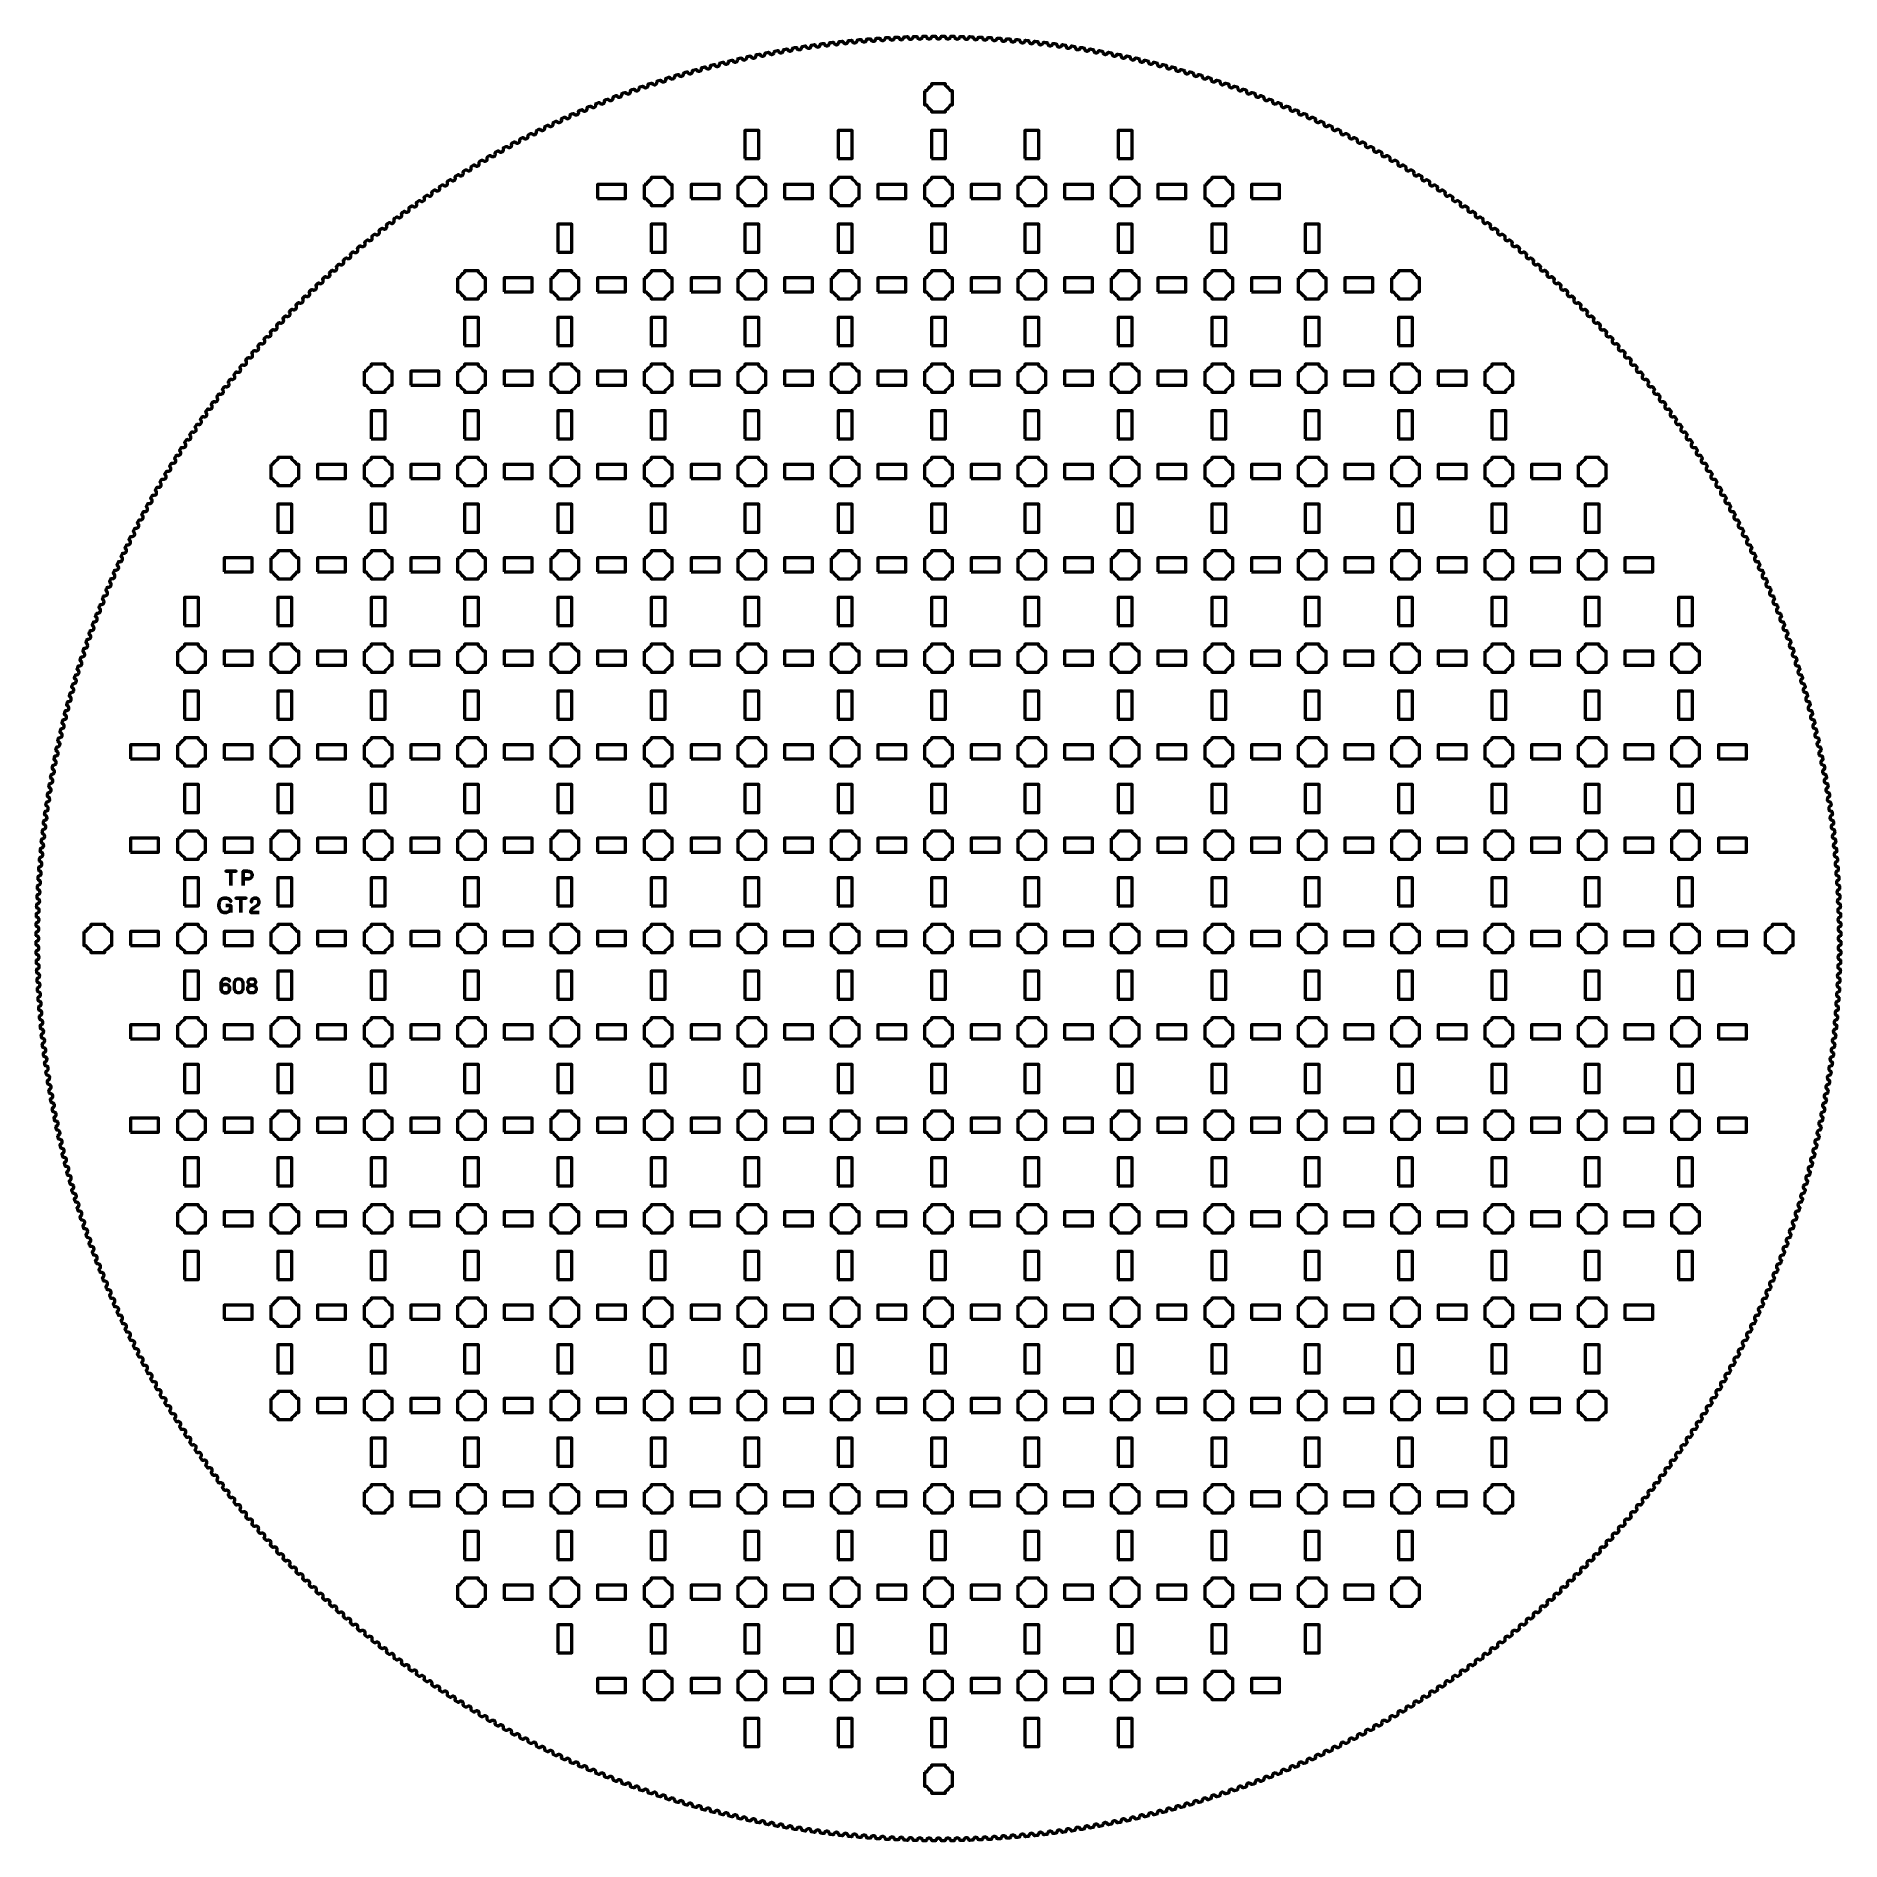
# Model space of a CAD drawing. Header units: centimetres. Extents: x -29.8 to 8.8, y -34.2 to 4.5.
import ezdxf

# ---------------------------------------------------------------- set-up
doc = ezdxf.new("R2010")
doc.units = ezdxf.units.CM
doc.header["$MEASUREMENT"] = 0
doc.layers.add('Layer 1', color=7, linetype='Continuous')

msp = doc.modelspace()

# ---------------------------------------------------------------- linework, layer by layer
at = {"layer": 'Layer 1', "lineweight": 53}
for points in [[(-14.65, 1.85), (-14.35, 1.85), (-14.35, 2.45), (-14.65, 2.45), (-14.65, 1.85)], [(-12.65, 1.85), (-12.35, 1.85), (-12.35, 2.45), (-12.65, 2.45), (-12.65, 1.85)], [(-10.65, 1.85), (-10.35, 1.85), (-10.35, 2.45), (-10.65, 2.45), (-10.65, 1.85)], [(-8.65, 1.85), (-8.35, 1.85), (-8.35, 2.45), (-8.65, 2.45), (-8.65, 1.85)], [(-6.65, 1.85), (-6.35, 1.85), (-6.35, 2.45), (-6.65, 2.45), (-6.65, 1.85)], [(-17.8, 1), (-17.2, 1), (-17.2, 1.3), (-17.8, 1.3), (-17.8, 1)], [(-15.8, 1), (-15.2, 1), (-15.2, 1.3), (-15.8, 1.3), (-15.8, 1)], [(-13.8, 1), (-13.2, 1), (-13.2, 1.3), (-13.8, 1.3), (-13.8, 1)], [(-11.8, 1), (-11.2, 1), (-11.2, 1.3), (-11.8, 1.3), (-11.8, 1)], [(-9.8, 1), (-9.2, 1), (-9.2, 1.3), (-9.8, 1.3), (-9.8, 1)], [(-7.8, 1), (-7.2, 1), (-7.2, 1.3), (-7.8, 1.3), (-7.8, 1)], [(-5.8, 1), (-5.2, 1), (-5.2, 1.3), (-5.8, 1.3), (-5.8, 1)], [(-3.8, 1), (-3.2, 1), (-3.2, 1.3), (-3.8, 1.3), (-3.8, 1)], [(-18.65, -0.15), (-18.35, -0.15), (-18.35, 0.45), (-18.65, 0.45), (-18.65, -0.15)], [(-16.65, -0.15), (-16.35, -0.15), (-16.35, 0.45), (-16.65, 0.45), (-16.65, -0.15)], [(-14.65, -0.15), (-14.35, -0.15), (-14.35, 0.45), (-14.65, 0.45), (-14.65, -0.15)], [(-12.65, -0.15), (-12.35, -0.15), (-12.35, 0.45), (-12.65, 0.45), (-12.65, -0.15)], [(-10.65, -0.15), (-10.35, -0.15), (-10.35, 0.45), (-10.65, 0.45), (-10.65, -0.15)], [(-8.65, -0.15), (-8.35, -0.15), (-8.35, 0.45), (-8.65, 0.45), (-8.65, -0.15)], [(-6.65, -0.15), (-6.35, -0.15), (-6.35, 0.45), (-6.65, 0.45), (-6.65, -0.15)], [(-4.65, -0.15), (-4.35, -0.15), (-4.35, 0.45), (-4.65, 0.45), (-4.65, -0.15)], [(-2.65, -0.15), (-2.35, -0.15), (-2.35, 0.45), (-2.65, 0.45), (-2.65, -0.15)], [(-19.8, -1), (-19.2, -1), (-19.2, -0.7), (-19.8, -0.7), (-19.8, -1)], [(-17.8, -1), (-17.2, -1), (-17.2, -0.7), (-17.8, -0.7), (-17.8, -1)], [(-15.8, -1), (-15.2, -1), (-15.2, -0.7), (-15.8, -0.7), (-15.8, -1)], [(-13.8, -1), (-13.2, -1), (-13.2, -0.7), (-13.8, -0.7), (-13.8, -1)], [(-11.8, -1), (-11.2, -1), (-11.2, -0.7), (-11.8, -0.7), (-11.8, -1)], [(-9.8, -1), (-9.2, -1), (-9.2, -0.7), (-9.8, -0.7), (-9.8, -1)], [(-7.8, -1), (-7.2, -1), (-7.2, -0.7), (-7.8, -0.7), (-7.8, -1)], [(-5.8, -1), (-5.2, -1), (-5.2, -0.7), (-5.8, -0.7), (-5.8, -1)], [(-3.8, -1), (-3.2, -1), (-3.2, -0.7), (-3.8, -0.7), (-3.8, -1)], [(-1.8, -1), (-1.2, -1), (-1.2, -0.7), (-1.8, -0.7), (-1.8, -1)], [(-20.65, -2.15), (-20.35, -2.15), (-20.35, -1.55), (-20.65, -1.55), (-20.65, -2.15)], [(-18.65, -2.15), (-18.35, -2.15), (-18.35, -1.55), (-18.65, -1.55), (-18.65, -2.15)], [(-16.65, -2.15), (-16.35, -2.15), (-16.35, -1.55), (-16.65, -1.55), (-16.65, -2.15)], [(-14.65, -2.15), (-14.35, -2.15), (-14.35, -1.55), (-14.65, -1.55), (-14.65, -2.15)], [(-12.65, -2.15), (-12.35, -2.15), (-12.35, -1.55), (-12.65, -1.55), (-12.65, -2.15)], [(-10.65, -2.15), (-10.35, -2.15), (-10.35, -1.55), (-10.65, -1.55), (-10.65, -2.15)], [(-8.65, -2.15), (-8.35, -2.15), (-8.35, -1.55), (-8.65, -1.55), (-8.65, -2.15)], [(-6.65, -2.15), (-6.35, -2.15), (-6.35, -1.55), (-6.65, -1.55), (-6.65, -2.15)], [(-4.65, -2.15), (-4.35, -2.15), (-4.35, -1.55), (-4.65, -1.55), (-4.65, -2.15)], [(-2.65, -2.15), (-2.35, -2.15), (-2.35, -1.55), (-2.65, -1.55), (-2.65, -2.15)], [(-0.65, -2.15), (-0.35, -2.15), (-0.35, -1.55), (-0.65, -1.55), (-0.65, -2.15)], [(-21.8, -3), (-21.2, -3), (-21.2, -2.7), (-21.8, -2.7), (-21.8, -3)], [(-19.8, -3), (-19.2, -3), (-19.2, -2.7), (-19.8, -2.7), (-19.8, -3)], [(-17.8, -3), (-17.2, -3), (-17.2, -2.7), (-17.8, -2.7), (-17.8, -3)], [(-15.8, -3), (-15.2, -3), (-15.2, -2.7), (-15.8, -2.7), (-15.8, -3)], [(-13.8, -3), (-13.2, -3), (-13.2, -2.7), (-13.8, -2.7), (-13.8, -3)], [(-11.8, -3), (-11.2, -3), (-11.2, -2.7), (-11.8, -2.7), (-11.8, -3)], [(-9.8, -3), (-9.2, -3), (-9.2, -2.7), (-9.8, -2.7), (-9.8, -3)], [(-7.8, -3), (-7.2, -3), (-7.2, -2.7), (-7.8, -2.7), (-7.8, -3)], [(-5.8, -3), (-5.2, -3), (-5.2, -2.7), (-5.8, -2.7), (-5.8, -3)], [(-3.8, -3), (-3.2, -3), (-3.2, -2.7), (-3.8, -2.7), (-3.8, -3)], [(-1.8, -3), (-1.2, -3), (-1.2, -2.7), (-1.8, -2.7), (-1.8, -3)], [(0.2, -3), (0.8, -3), (0.8, -2.7), (0.2, -2.7), (0.2, -3)], [(-22.65, -4.15), (-22.35, -4.15), (-22.35, -3.55), (-22.65, -3.55), (-22.65, -4.15)], [(-20.65, -4.15), (-20.35, -4.15), (-20.35, -3.55), (-20.65, -3.55), (-20.65, -4.15)], [(-18.65, -4.15), (-18.35, -4.15), (-18.35, -3.55), (-18.65, -3.55), (-18.65, -4.15)], [(-16.65, -4.15), (-16.35, -4.15), (-16.35, -3.55), (-16.65, -3.55), (-16.65, -4.15)], [(-14.65, -4.15), (-14.35, -4.15), (-14.35, -3.55), (-14.65, -3.55), (-14.65, -4.15)], [(-12.65, -4.15), (-12.35, -4.15), (-12.35, -3.55), (-12.65, -3.55), (-12.65, -4.15)], [(-10.65, -4.15), (-10.35, -4.15), (-10.35, -3.55), (-10.65, -3.55), (-10.65, -4.15)], [(-8.65, -4.15), (-8.35, -4.15), (-8.35, -3.55), (-8.65, -3.55), (-8.65, -4.15)], [(-6.65, -4.15), (-6.35, -4.15), (-6.35, -3.55), (-6.65, -3.55), (-6.65, -4.15)], [(-4.65, -4.15), (-4.35, -4.15), (-4.35, -3.55), (-4.65, -3.55), (-4.65, -4.15)], [(-2.65, -4.15), (-2.35, -4.15), (-2.35, -3.55), (-2.65, -3.55), (-2.65, -4.15)], [(-0.65, -4.15), (-0.35, -4.15), (-0.35, -3.55), (-0.65, -3.55), (-0.65, -4.15)], [(1.35, -4.15), (1.65, -4.15), (1.65, -3.55), (1.35, -3.55), (1.35, -4.15)], [(-23.8, -5), (-23.2, -5), (-23.2, -4.7), (-23.8, -4.7), (-23.8, -5)], [(-21.8, -5), (-21.2, -5), (-21.2, -4.7), (-21.8, -4.7), (-21.8, -5)], [(-19.8, -5), (-19.2, -5), (-19.2, -4.7), (-19.8, -4.7), (-19.8, -5)], [(-17.8, -5), (-17.2, -5), (-17.2, -4.7), (-17.8, -4.7), (-17.8, -5)], [(-15.8, -5), (-15.2, -5), (-15.2, -4.7), (-15.8, -4.7), (-15.8, -5)], [(-13.8, -5), (-13.2, -5), (-13.2, -4.7), (-13.8, -4.7), (-13.8, -5)], [(-11.8, -5), (-11.2, -5), (-11.2, -4.7), (-11.8, -4.7), (-11.8, -5)], [(-9.8, -5), (-9.2, -5), (-9.2, -4.7), (-9.8, -4.7), (-9.8, -5)], [(-7.8, -5), (-7.2, -5), (-7.2, -4.7), (-7.8, -4.7), (-7.8, -5)], [(-5.8, -5), (-5.2, -5), (-5.2, -4.7), (-5.8, -4.7), (-5.8, -5)], [(-3.8, -5), (-3.2, -5), (-3.2, -4.7), (-3.8, -4.7), (-3.8, -5)], [(-1.8, -5), (-1.2, -5), (-1.2, -4.7), (-1.8, -4.7), (-1.8, -5)], [(0.2, -5), (0.8, -5), (0.8, -4.7), (0.2, -4.7), (0.2, -5)], [(2.2, -5), (2.8, -5), (2.8, -4.7), (2.2, -4.7), (2.2, -5)], [(-24.65, -6.15), (-24.35, -6.15), (-24.35, -5.55), (-24.65, -5.55), (-24.65, -6.15)], [(-22.65, -6.15), (-22.35, -6.15), (-22.35, -5.55), (-22.65, -5.55), (-22.65, -6.15)], [(-20.65, -6.15), (-20.35, -6.15), (-20.35, -5.55), (-20.65, -5.55), (-20.65, -6.15)], [(-18.65, -6.15), (-18.35, -6.15), (-18.35, -5.55), (-18.65, -5.55), (-18.65, -6.15)], [(-16.65, -6.15), (-16.35, -6.15), (-16.35, -5.55), (-16.65, -5.55), (-16.65, -6.15)], [(-14.65, -6.15), (-14.35, -6.15), (-14.35, -5.55), (-14.65, -5.55), (-14.65, -6.15)], [(-12.65, -6.15), (-12.35, -6.15), (-12.35, -5.55), (-12.65, -5.55), (-12.65, -6.15)], [(-10.65, -6.15), (-10.35, -6.15), (-10.35, -5.55), (-10.65, -5.55), (-10.65, -6.15)], [(-8.65, -6.15), (-8.35, -6.15), (-8.35, -5.55), (-8.65, -5.55), (-8.65, -6.15)], [(-6.65, -6.15), (-6.35, -6.15), (-6.35, -5.55), (-6.65, -5.55), (-6.65, -6.15)], [(-4.65, -6.15), (-4.35, -6.15), (-4.35, -5.55), (-4.65, -5.55), (-4.65, -6.15)], [(-2.65, -6.15), (-2.35, -6.15), (-2.35, -5.55), (-2.65, -5.55), (-2.65, -6.15)], [(-0.65, -6.15), (-0.35, -6.15), (-0.35, -5.55), (-0.65, -5.55), (-0.65, -6.15)], [(1.35, -6.15), (1.65, -6.15), (1.65, -5.55), (1.35, -5.55), (1.35, -6.15)], [(3.35, -6.15), (3.65, -6.15), (3.65, -5.55), (3.35, -5.55), (3.35, -6.15)], [(-25.8, -7), (-25.2, -7), (-25.2, -6.7), (-25.8, -6.7), (-25.8, -7)], [(-23.8, -7), (-23.2, -7), (-23.2, -6.7), (-23.8, -6.7), (-23.8, -7)], [(-21.8, -7), (-21.2, -7), (-21.2, -6.7), (-21.8, -6.7), (-21.8, -7)], [(-19.8, -7), (-19.2, -7), (-19.2, -6.7), (-19.8, -6.7), (-19.8, -7)], [(-17.8, -7), (-17.2, -7), (-17.2, -6.7), (-17.8, -6.7), (-17.8, -7)], [(-15.8, -7), (-15.2, -7), (-15.2, -6.7), (-15.8, -6.7), (-15.8, -7)], [(-13.8, -7), (-13.2, -7), (-13.2, -6.7), (-13.8, -6.7), (-13.8, -7)], [(-11.8, -7), (-11.2, -7), (-11.2, -6.7), (-11.8, -6.7), (-11.8, -7)], [(-9.8, -7), (-9.2, -7), (-9.2, -6.7), (-9.8, -6.7), (-9.8, -7)], [(-7.8, -7), (-7.2, -7), (-7.2, -6.7), (-7.8, -6.7), (-7.8, -7)], [(-5.8, -7), (-5.2, -7), (-5.2, -6.7), (-5.8, -6.7), (-5.8, -7)], [(-3.8, -7), (-3.2, -7), (-3.2, -6.7), (-3.8, -6.7), (-3.8, -7)], [(-1.8, -7), (-1.2, -7), (-1.2, -6.7), (-1.8, -6.7), (-1.8, -7)], [(0.2, -7), (0.8, -7), (0.8, -6.7), (0.2, -6.7), (0.2, -7)], [(2.2, -7), (2.8, -7), (2.8, -6.7), (2.2, -6.7), (2.2, -7)], [(4.2, -7), (4.8, -7), (4.8, -6.7), (4.2, -6.7), (4.2, -7)], [(-26.65, -8.15), (-26.35, -8.15), (-26.35, -7.55), (-26.65, -7.55), (-26.65, -8.15)], [(-24.65, -8.15), (-24.35, -8.15), (-24.35, -7.55), (-24.65, -7.55), (-24.65, -8.15)], [(-22.65, -8.15), (-22.35, -8.15), (-22.35, -7.55), (-22.65, -7.55), (-22.65, -8.15)], [(-20.65, -8.15), (-20.35, -8.15), (-20.35, -7.55), (-20.65, -7.55), (-20.65, -8.15)], [(-18.65, -8.15), (-18.35, -8.15), (-18.35, -7.55), (-18.65, -7.55), (-18.65, -8.15)], [(-16.65, -8.15), (-16.35, -8.15), (-16.35, -7.55), (-16.65, -7.55), (-16.65, -8.15)], [(-14.65, -8.15), (-14.35, -8.15), (-14.35, -7.55), (-14.65, -7.55), (-14.65, -8.15)], [(-12.65, -8.15), (-12.35, -8.15), (-12.35, -7.55), (-12.65, -7.55), (-12.65, -8.15)], [(-10.65, -8.15), (-10.35, -8.15), (-10.35, -7.55), (-10.65, -7.55), (-10.65, -8.15)], [(-8.65, -8.15), (-8.35, -8.15), (-8.35, -7.55), (-8.65, -7.55), (-8.65, -8.15)], [(-6.65, -8.15), (-6.35, -8.15), (-6.35, -7.55), (-6.65, -7.55), (-6.65, -8.15)], [(-4.65, -8.15), (-4.35, -8.15), (-4.35, -7.55), (-4.65, -7.55), (-4.65, -8.15)], [(-2.65, -8.15), (-2.35, -8.15), (-2.35, -7.55), (-2.65, -7.55), (-2.65, -8.15)], [(-0.65, -8.15), (-0.35, -8.15), (-0.35, -7.55), (-0.65, -7.55), (-0.65, -8.15)], [(1.35, -8.15), (1.65, -8.15), (1.65, -7.55), (1.35, -7.55), (1.35, -8.15)], [(3.35, -8.15), (3.65, -8.15), (3.65, -7.55), (3.35, -7.55), (3.35, -8.15)], [(5.35, -8.15), (5.65, -8.15), (5.65, -7.55), (5.35, -7.55), (5.35, -8.15)], [(-25.8, -9), (-25.2, -9), (-25.2, -8.7), (-25.8, -8.7), (-25.8, -9)], [(-23.8, -9), (-23.2, -9), (-23.2, -8.7), (-23.8, -8.7), (-23.8, -9)], [(-21.8, -9), (-21.2, -9), (-21.2, -8.7), (-21.8, -8.7), (-21.8, -9)], [(-19.8, -9), (-19.2, -9), (-19.2, -8.7), (-19.8, -8.7), (-19.8, -9)], [(-17.8, -9), (-17.2, -9), (-17.2, -8.7), (-17.8, -8.7), (-17.8, -9)], [(-15.8, -9), (-15.2, -9), (-15.2, -8.7), (-15.8, -8.7), (-15.8, -9)], [(-13.8, -9), (-13.2, -9), (-13.2, -8.7), (-13.8, -8.7), (-13.8, -9)], [(-11.8, -9), (-11.2, -9), (-11.2, -8.7), (-11.8, -8.7), (-11.8, -9)], [(-9.8, -9), (-9.2, -9), (-9.2, -8.7), (-9.8, -8.7), (-9.8, -9)], [(-7.8, -9), (-7.2, -9), (-7.2, -8.7), (-7.8, -8.7), (-7.8, -9)], [(-5.8, -9), (-5.2, -9), (-5.2, -8.7), (-5.8, -8.7), (-5.8, -9)], [(-3.8, -9), (-3.2, -9), (-3.2, -8.7), (-3.8, -8.7), (-3.8, -9)], [(-1.8, -9), (-1.2, -9), (-1.2, -8.7), (-1.8, -8.7), (-1.8, -9)], [(0.2, -9), (0.8, -9), (0.8, -8.7), (0.2, -8.7), (0.2, -9)], [(2.2, -9), (2.8, -9), (2.8, -8.7), (2.2, -8.7), (2.2, -9)], [(4.2, -9), (4.8, -9), (4.8, -8.7), (4.2, -8.7), (4.2, -9)], [(-26.65, -10.15), (-26.35, -10.15), (-26.35, -9.55), (-26.65, -9.55), (-26.65, -10.15)], [(-24.65, -10.15), (-24.35, -10.15), (-24.35, -9.55), (-24.65, -9.55), (-24.65, -10.15)], [(-22.65, -10.15), (-22.35, -10.15), (-22.35, -9.55), (-22.65, -9.55), (-22.65, -10.15)], [(-20.65, -10.15), (-20.35, -10.15), (-20.35, -9.55), (-20.65, -9.55), (-20.65, -10.15)], [(-18.65, -10.15), (-18.35, -10.15), (-18.35, -9.55), (-18.65, -9.55), (-18.65, -10.15)], [(-16.65, -10.15), (-16.35, -10.15), (-16.35, -9.55), (-16.65, -9.55), (-16.65, -10.15)], [(-14.65, -10.15), (-14.35, -10.15), (-14.35, -9.55), (-14.65, -9.55), (-14.65, -10.15)], [(-12.65, -10.15), (-12.35, -10.15), (-12.35, -9.55), (-12.65, -9.55), (-12.65, -10.15)], [(-10.65, -10.15), (-10.35, -10.15), (-10.35, -9.55), (-10.65, -9.55), (-10.65, -10.15)], [(-8.65, -10.15), (-8.35, -10.15), (-8.35, -9.55), (-8.65, -9.55), (-8.65, -10.15)], [(-6.65, -10.15), (-6.35, -10.15), (-6.35, -9.55), (-6.65, -9.55), (-6.65, -10.15)], [(-4.65, -10.15), (-4.35, -10.15), (-4.35, -9.55), (-4.65, -9.55), (-4.65, -10.15)], [(-2.65, -10.15), (-2.35, -10.15), (-2.35, -9.55), (-2.65, -9.55), (-2.65, -10.15)], [(-0.65, -10.15), (-0.35, -10.15), (-0.35, -9.55), (-0.65, -9.55), (-0.65, -10.15)], [(1.35, -10.15), (1.65, -10.15), (1.65, -9.55), (1.35, -9.55), (1.35, -10.15)], [(3.35, -10.15), (3.65, -10.15), (3.65, -9.55), (3.35, -9.55), (3.35, -10.15)], [(5.35, -10.15), (5.65, -10.15), (5.65, -9.55), (5.35, -9.55), (5.35, -10.15)], [(-27.8, -11), (-27.2, -11), (-27.2, -10.7), (-27.8, -10.7), (-27.8, -11)], [(-25.8, -11), (-25.2, -11), (-25.2, -10.7), (-25.8, -10.7), (-25.8, -11)], [(-23.8, -11), (-23.2, -11), (-23.2, -10.7), (-23.8, -10.7), (-23.8, -11)], [(-21.8, -11), (-21.2, -11), (-21.2, -10.7), (-21.8, -10.7), (-21.8, -11)], [(-19.8, -11), (-19.2, -11), (-19.2, -10.7), (-19.8, -10.7), (-19.8, -11)], [(-17.8, -11), (-17.2, -11), (-17.2, -10.7), (-17.8, -10.7), (-17.8, -11)], [(-15.8, -11), (-15.2, -11), (-15.2, -10.7), (-15.8, -10.7), (-15.8, -11)], [(-13.8, -11), (-13.2, -11), (-13.2, -10.7), (-13.8, -10.7), (-13.8, -11)], [(-11.8, -11), (-11.2, -11), (-11.2, -10.7), (-11.8, -10.7), (-11.8, -11)], [(-9.8, -11), (-9.2, -11), (-9.2, -10.7), (-9.8, -10.7), (-9.8, -11)], [(-7.8, -11), (-7.2, -11), (-7.2, -10.7), (-7.8, -10.7), (-7.8, -11)], [(-5.8, -11), (-5.2, -11), (-5.2, -10.7), (-5.8, -10.7), (-5.8, -11)], [(-3.8, -11), (-3.2, -11), (-3.2, -10.7), (-3.8, -10.7), (-3.8, -11)], [(-1.8, -11), (-1.2, -11), (-1.2, -10.7), (-1.8, -10.7), (-1.8, -11)], [(0.2, -11), (0.8, -11), (0.8, -10.7), (0.2, -10.7), (0.2, -11)], [(2.2, -11), (2.8, -11), (2.8, -10.7), (2.2, -10.7), (2.2, -11)], [(4.2, -11), (4.8, -11), (4.8, -10.7), (4.2, -10.7), (4.2, -11)], [(6.2, -11), (6.8, -11), (6.8, -10.7), (6.2, -10.7), (6.2, -11)], [(-26.65, -12.15), (-26.35, -12.15), (-26.35, -11.55), (-26.65, -11.55), (-26.65, -12.15)], [(-24.65, -12.15), (-24.35, -12.15), (-24.35, -11.55), (-24.65, -11.55), (-24.65, -12.15)], [(-22.65, -12.15), (-22.35, -12.15), (-22.35, -11.55), (-22.65, -11.55), (-22.65, -12.15)], [(-20.65, -12.15), (-20.35, -12.15), (-20.35, -11.55), (-20.65, -11.55), (-20.65, -12.15)], [(-18.65, -12.15), (-18.35, -12.15), (-18.35, -11.55), (-18.65, -11.55), (-18.65, -12.15)], [(-16.65, -12.15), (-16.35, -12.15), (-16.35, -11.55), (-16.65, -11.55), (-16.65, -12.15)], [(-14.65, -12.15), (-14.35, -12.15), (-14.35, -11.55), (-14.65, -11.55), (-14.65, -12.15)], [(-12.65, -12.15), (-12.35, -12.15), (-12.35, -11.55), (-12.65, -11.55), (-12.65, -12.15)], [(-10.65, -12.15), (-10.35, -12.15), (-10.35, -11.55), (-10.65, -11.55), (-10.65, -12.15)], [(-8.65, -12.15), (-8.35, -12.15), (-8.35, -11.55), (-8.65, -11.55), (-8.65, -12.15)], [(-6.65, -12.15), (-6.35, -12.15), (-6.35, -11.55), (-6.65, -11.55), (-6.65, -12.15)], [(-4.65, -12.15), (-4.35, -12.15), (-4.35, -11.55), (-4.65, -11.55), (-4.65, -12.15)], [(-2.65, -12.15), (-2.35, -12.15), (-2.35, -11.55), (-2.65, -11.55), (-2.65, -12.15)], [(-0.65, -12.15), (-0.35, -12.15), (-0.35, -11.55), (-0.65, -11.55), (-0.65, -12.15)], [(1.35, -12.15), (1.65, -12.15), (1.65, -11.55), (1.35, -11.55), (1.35, -12.15)], [(3.35, -12.15), (3.65, -12.15), (3.65, -11.55), (3.35, -11.55), (3.35, -12.15)], [(5.35, -12.15), (5.65, -12.15), (5.65, -11.55), (5.35, -11.55), (5.35, -12.15)], [(-27.8, -13), (-27.2, -13), (-27.2, -12.7), (-27.8, -12.7), (-27.8, -13)], [(-25.8, -13), (-25.2, -13), (-25.2, -12.7), (-25.8, -12.7), (-25.8, -13)], [(-23.8, -13), (-23.2, -13), (-23.2, -12.7), (-23.8, -12.7), (-23.8, -13)], [(-21.8, -13), (-21.2, -13), (-21.2, -12.7), (-21.8, -12.7), (-21.8, -13)], [(-19.8, -13), (-19.2, -13), (-19.2, -12.7), (-19.8, -12.7), (-19.8, -13)], [(-17.8, -13), (-17.2, -13), (-17.2, -12.7), (-17.8, -12.7), (-17.8, -13)], [(-15.8, -13), (-15.2, -13), (-15.2, -12.7), (-15.8, -12.7), (-15.8, -13)], [(-13.8, -13), (-13.2, -13), (-13.2, -12.7), (-13.8, -12.7), (-13.8, -13)], [(-11.8, -13), (-11.2, -13), (-11.2, -12.7), (-11.8, -12.7), (-11.8, -13)], [(-9.8, -13), (-9.2, -13), (-9.2, -12.7), (-9.8, -12.7), (-9.8, -13)], [(-7.8, -13), (-7.2, -13), (-7.2, -12.7), (-7.8, -12.7), (-7.8, -13)], [(-5.8, -13), (-5.2, -13), (-5.2, -12.7), (-5.8, -12.7), (-5.8, -13)], [(-3.8, -13), (-3.2, -13), (-3.2, -12.7), (-3.8, -12.7), (-3.8, -13)], [(-1.8, -13), (-1.2, -13), (-1.2, -12.7), (-1.8, -12.7), (-1.8, -13)], [(0.2, -13), (0.8, -13), (0.8, -12.7), (0.2, -12.7), (0.2, -13)], [(2.2, -13), (2.8, -13), (2.8, -12.7), (2.2, -12.7), (2.2, -13)], [(4.2, -13), (4.8, -13), (4.8, -12.7), (4.2, -12.7), (4.2, -13)], [(6.2, -13), (6.8, -13), (6.8, -12.7), (6.2, -12.7), (6.2, -13)], [(-26.65, -14.15), (-26.35, -14.15), (-26.35, -13.55), (-26.65, -13.55), (-26.65, -14.15)], [(-24.65, -14.15), (-24.35, -14.15), (-24.35, -13.55), (-24.65, -13.55), (-24.65, -14.15)], [(-22.65, -14.15), (-22.35, -14.15), (-22.35, -13.55), (-22.65, -13.55), (-22.65, -14.15)], [(-20.65, -14.15), (-20.35, -14.15), (-20.35, -13.55), (-20.65, -13.55), (-20.65, -14.15)], [(-18.65, -14.15), (-18.35, -14.15), (-18.35, -13.55), (-18.65, -13.55), (-18.65, -14.15)], [(-16.65, -14.15), (-16.35, -14.15), (-16.35, -13.55), (-16.65, -13.55), (-16.65, -14.15)], [(-14.65, -14.15), (-14.35, -14.15), (-14.35, -13.55), (-14.65, -13.55), (-14.65, -14.15)], [(-12.65, -14.15), (-12.35, -14.15), (-12.35, -13.55), (-12.65, -13.55), (-12.65, -14.15)], [(-10.65, -14.15), (-10.35, -14.15), (-10.35, -13.55), (-10.65, -13.55), (-10.65, -14.15)], [(-8.65, -14.15), (-8.35, -14.15), (-8.35, -13.55), (-8.65, -13.55), (-8.65, -14.15)], [(-6.65, -14.15), (-6.35, -14.15), (-6.35, -13.55), (-6.65, -13.55), (-6.65, -14.15)], [(-4.65, -14.15), (-4.35, -14.15), (-4.35, -13.55), (-4.65, -13.55), (-4.65, -14.15)], [(-2.65, -14.15), (-2.35, -14.15), (-2.35, -13.55), (-2.65, -13.55), (-2.65, -14.15)], [(-0.65, -14.15), (-0.35, -14.15), (-0.35, -13.55), (-0.65, -13.55), (-0.65, -14.15)], [(1.35, -14.15), (1.65, -14.15), (1.65, -13.55), (1.35, -13.55), (1.35, -14.15)], [(3.35, -14.15), (3.65, -14.15), (3.65, -13.55), (3.35, -13.55), (3.35, -14.15)], [(5.35, -14.15), (5.65, -14.15), (5.65, -13.55), (5.35, -13.55), (5.35, -14.15)], [(-27.8, -15), (-27.2, -15), (-27.2, -14.7), (-27.8, -14.7), (-27.8, -15)], [(-25.8, -15), (-25.2, -15), (-25.2, -14.7), (-25.8, -14.7), (-25.8, -15)], [(-23.8, -15), (-23.2, -15), (-23.2, -14.7), (-23.8, -14.7), (-23.8, -15)], [(-21.8, -15), (-21.2, -15), (-21.2, -14.7), (-21.8, -14.7), (-21.8, -15)], [(-19.8, -15), (-19.2, -15), (-19.2, -14.7), (-19.8, -14.7), (-19.8, -15)], [(-17.8, -15), (-17.2, -15), (-17.2, -14.7), (-17.8, -14.7), (-17.8, -15)], [(-15.8, -15), (-15.2, -15), (-15.2, -14.7), (-15.8, -14.7), (-15.8, -15)], [(-13.8, -15), (-13.2, -15), (-13.2, -14.7), (-13.8, -14.7), (-13.8, -15)], [(-11.8, -15), (-11.2, -15), (-11.2, -14.7), (-11.8, -14.7), (-11.8, -15)], [(-9.8, -15), (-9.2, -15), (-9.2, -14.7), (-9.8, -14.7), (-9.8, -15)], [(-7.8, -15), (-7.2, -15), (-7.2, -14.7), (-7.8, -14.7), (-7.8, -15)], [(-5.8, -15), (-5.2, -15), (-5.2, -14.7), (-5.8, -14.7), (-5.8, -15)], [(-3.8, -15), (-3.2, -15), (-3.2, -14.7), (-3.8, -14.7), (-3.8, -15)], [(-1.8, -15), (-1.2, -15), (-1.2, -14.7), (-1.8, -14.7), (-1.8, -15)], [(0.2, -15), (0.8, -15), (0.8, -14.7), (0.2, -14.7), (0.2, -15)], [(2.2, -15), (2.8, -15), (2.8, -14.7), (2.2, -14.7), (2.2, -15)], [(4.2, -15), (4.8, -15), (4.8, -14.7), (4.2, -14.7), (4.2, -15)], [(6.2, -15), (6.8, -15), (6.8, -14.7), (6.2, -14.7), (6.2, -15)], [(-26.65, -16.15), (-26.35, -16.15), (-26.35, -15.55), (-26.65, -15.55), (-26.65, -16.15)], [(-24.65, -16.15), (-24.35, -16.15), (-24.35, -15.55), (-24.65, -15.55), (-24.65, -16.15)], [(-22.65, -16.15), (-22.35, -16.15), (-22.35, -15.55), (-22.65, -15.55), (-22.65, -16.15)], [(-20.65, -16.15), (-20.35, -16.15), (-20.35, -15.55), (-20.65, -15.55), (-20.65, -16.15)], [(-18.65, -16.15), (-18.35, -16.15), (-18.35, -15.55), (-18.65, -15.55), (-18.65, -16.15)], [(-16.65, -16.15), (-16.35, -16.15), (-16.35, -15.55), (-16.65, -15.55), (-16.65, -16.15)], [(-14.65, -16.15), (-14.35, -16.15), (-14.35, -15.55), (-14.65, -15.55), (-14.65, -16.15)], [(-12.65, -16.15), (-12.35, -16.15), (-12.35, -15.55), (-12.65, -15.55), (-12.65, -16.15)], [(-10.65, -16.15), (-10.35, -16.15), (-10.35, -15.55), (-10.65, -15.55), (-10.65, -16.15)], [(-8.65, -16.15), (-8.35, -16.15), (-8.35, -15.55), (-8.65, -15.55), (-8.65, -16.15)], [(-6.65, -16.15), (-6.35, -16.15), (-6.35, -15.55), (-6.65, -15.55), (-6.65, -16.15)], [(-4.65, -16.15), (-4.35, -16.15), (-4.35, -15.55), (-4.65, -15.55), (-4.65, -16.15)], [(-2.65, -16.15), (-2.35, -16.15), (-2.35, -15.55), (-2.65, -15.55), (-2.65, -16.15)], [(-0.65, -16.15), (-0.35, -16.15), (-0.35, -15.55), (-0.65, -15.55), (-0.65, -16.15)], [(1.35, -16.15), (1.65, -16.15), (1.65, -15.55), (1.35, -15.55), (1.35, -16.15)], [(3.35, -16.15), (3.65, -16.15), (3.65, -15.55), (3.35, -15.55), (3.35, -16.15)], [(5.35, -16.15), (5.65, -16.15), (5.65, -15.55), (5.35, -15.55), (5.35, -16.15)], [(-27.8, -17), (-27.2, -17), (-27.2, -16.7), (-27.8, -16.7), (-27.8, -17)], [(-25.8, -17), (-25.2, -17), (-25.2, -16.7), (-25.8, -16.7), (-25.8, -17)], [(-23.8, -17), (-23.2, -17), (-23.2, -16.7), (-23.8, -16.7), (-23.8, -17)], [(-21.8, -17), (-21.2, -17), (-21.2, -16.7), (-21.8, -16.7), (-21.8, -17)], [(-19.8, -17), (-19.2, -17), (-19.2, -16.7), (-19.8, -16.7), (-19.8, -17)], [(-17.8, -17), (-17.2, -17), (-17.2, -16.7), (-17.8, -16.7), (-17.8, -17)], [(-15.8, -17), (-15.2, -17), (-15.2, -16.7), (-15.8, -16.7), (-15.8, -17)], [(-13.8, -17), (-13.2, -17), (-13.2, -16.7), (-13.8, -16.7), (-13.8, -17)], [(-11.8, -17), (-11.2, -17), (-11.2, -16.7), (-11.8, -16.7), (-11.8, -17)], [(-9.8, -17), (-9.2, -17), (-9.2, -16.7), (-9.8, -16.7), (-9.8, -17)], [(-7.8, -17), (-7.2, -17), (-7.2, -16.7), (-7.8, -16.7), (-7.8, -17)], [(-5.8, -17), (-5.2, -17), (-5.2, -16.7), (-5.8, -16.7), (-5.8, -17)], [(-3.8, -17), (-3.2, -17), (-3.2, -16.7), (-3.8, -16.7), (-3.8, -17)], [(-1.8, -17), (-1.2, -17), (-1.2, -16.7), (-1.8, -16.7), (-1.8, -17)], [(0.2, -17), (0.8, -17), (0.8, -16.7), (0.2, -16.7), (0.2, -17)], [(2.2, -17), (2.8, -17), (2.8, -16.7), (2.2, -16.7), (2.2, -17)], [(4.2, -17), (4.8, -17), (4.8, -16.7), (4.2, -16.7), (4.2, -17)], [(6.2, -17), (6.8, -17), (6.8, -16.7), (6.2, -16.7), (6.2, -17)], [(-26.65, -18.15), (-26.35, -18.15), (-26.35, -17.55), (-26.65, -17.55), (-26.65, -18.15)], [(-24.65, -18.15), (-24.35, -18.15), (-24.35, -17.55), (-24.65, -17.55), (-24.65, -18.15)], [(-22.65, -18.15), (-22.35, -18.15), (-22.35, -17.55), (-22.65, -17.55), (-22.65, -18.15)], [(-20.65, -18.15), (-20.35, -18.15), (-20.35, -17.55), (-20.65, -17.55), (-20.65, -18.15)], [(-18.65, -18.15), (-18.35, -18.15), (-18.35, -17.55), (-18.65, -17.55), (-18.65, -18.15)], [(-16.65, -18.15), (-16.35, -18.15), (-16.35, -17.55), (-16.65, -17.55), (-16.65, -18.15)], [(-14.65, -18.15), (-14.35, -18.15), (-14.35, -17.55), (-14.65, -17.55), (-14.65, -18.15)], [(-12.65, -18.15), (-12.35, -18.15), (-12.35, -17.55), (-12.65, -17.55), (-12.65, -18.15)], [(-10.65, -18.15), (-10.35, -18.15), (-10.35, -17.55), (-10.65, -17.55), (-10.65, -18.15)], [(-8.65, -18.15), (-8.35, -18.15), (-8.35, -17.55), (-8.65, -17.55), (-8.65, -18.15)], [(-6.65, -18.15), (-6.35, -18.15), (-6.35, -17.55), (-6.65, -17.55), (-6.65, -18.15)], [(-4.65, -18.15), (-4.35, -18.15), (-4.35, -17.55), (-4.65, -17.55), (-4.65, -18.15)], [(-2.65, -18.15), (-2.35, -18.15), (-2.35, -17.55), (-2.65, -17.55), (-2.65, -18.15)], [(-0.65, -18.15), (-0.35, -18.15), (-0.35, -17.55), (-0.65, -17.55), (-0.65, -18.15)], [(1.35, -18.15), (1.65, -18.15), (1.65, -17.55), (1.35, -17.55), (1.35, -18.15)], [(3.35, -18.15), (3.65, -18.15), (3.65, -17.55), (3.35, -17.55), (3.35, -18.15)], [(5.35, -18.15), (5.65, -18.15), (5.65, -17.55), (5.35, -17.55), (5.35, -18.15)], [(-27.8, -19), (-27.2, -19), (-27.2, -18.7), (-27.8, -18.7), (-27.8, -19)], [(-25.8, -19), (-25.2, -19), (-25.2, -18.7), (-25.8, -18.7), (-25.8, -19)], [(-23.8, -19), (-23.2, -19), (-23.2, -18.7), (-23.8, -18.7), (-23.8, -19)], [(-21.8, -19), (-21.2, -19), (-21.2, -18.7), (-21.8, -18.7), (-21.8, -19)], [(-19.8, -19), (-19.2, -19), (-19.2, -18.7), (-19.8, -18.7), (-19.8, -19)], [(-17.8, -19), (-17.2, -19), (-17.2, -18.7), (-17.8, -18.7), (-17.8, -19)], [(-15.8, -19), (-15.2, -19), (-15.2, -18.7), (-15.8, -18.7), (-15.8, -19)], [(-13.8, -19), (-13.2, -19), (-13.2, -18.7), (-13.8, -18.7), (-13.8, -19)], [(-11.8, -19), (-11.2, -19), (-11.2, -18.7), (-11.8, -18.7), (-11.8, -19)], [(-9.8, -19), (-9.2, -19), (-9.2, -18.7), (-9.8, -18.7), (-9.8, -19)], [(-7.8, -19), (-7.2, -19), (-7.2, -18.7), (-7.8, -18.7), (-7.8, -19)], [(-5.8, -19), (-5.2, -19), (-5.2, -18.7), (-5.8, -18.7), (-5.8, -19)], [(-3.8, -19), (-3.2, -19), (-3.2, -18.7), (-3.8, -18.7), (-3.8, -19)], [(-1.8, -19), (-1.2, -19), (-1.2, -18.7), (-1.8, -18.7), (-1.8, -19)], [(0.2, -19), (0.8, -19), (0.8, -18.7), (0.2, -18.7), (0.2, -19)], [(2.2, -19), (2.8, -19), (2.8, -18.7), (2.2, -18.7), (2.2, -19)], [(4.2, -19), (4.8, -19), (4.8, -18.7), (4.2, -18.7), (4.2, -19)], [(6.2, -19), (6.8, -19), (6.8, -18.7), (6.2, -18.7), (6.2, -19)], [(-26.65, -20.15), (-26.35, -20.15), (-26.35, -19.55), (-26.65, -19.55), (-26.65, -20.15)], [(-24.65, -20.15), (-24.35, -20.15), (-24.35, -19.55), (-24.65, -19.55), (-24.65, -20.15)], [(-22.65, -20.15), (-22.35, -20.15), (-22.35, -19.55), (-22.65, -19.55), (-22.65, -20.15)], [(-20.65, -20.15), (-20.35, -20.15), (-20.35, -19.55), (-20.65, -19.55), (-20.65, -20.15)], [(-18.65, -20.15), (-18.35, -20.15), (-18.35, -19.55), (-18.65, -19.55), (-18.65, -20.15)], [(-16.65, -20.15), (-16.35, -20.15), (-16.35, -19.55), (-16.65, -19.55), (-16.65, -20.15)], [(-14.65, -20.15), (-14.35, -20.15), (-14.35, -19.55), (-14.65, -19.55), (-14.65, -20.15)], [(-12.65, -20.15), (-12.35, -20.15), (-12.35, -19.55), (-12.65, -19.55), (-12.65, -20.15)], [(-10.65, -20.15), (-10.35, -20.15), (-10.35, -19.55), (-10.65, -19.55), (-10.65, -20.15)], [(-8.65, -20.15), (-8.35, -20.15), (-8.35, -19.55), (-8.65, -19.55), (-8.65, -20.15)], [(-6.65, -20.15), (-6.35, -20.15), (-6.35, -19.55), (-6.65, -19.55), (-6.65, -20.15)], [(-4.65, -20.15), (-4.35, -20.15), (-4.35, -19.55), (-4.65, -19.55), (-4.65, -20.15)], [(-2.65, -20.15), (-2.35, -20.15), (-2.35, -19.55), (-2.65, -19.55), (-2.65, -20.15)], [(-0.65, -20.15), (-0.35, -20.15), (-0.35, -19.55), (-0.65, -19.55), (-0.65, -20.15)], [(1.35, -20.15), (1.65, -20.15), (1.65, -19.55), (1.35, -19.55), (1.35, -20.15)], [(3.35, -20.15), (3.65, -20.15), (3.65, -19.55), (3.35, -19.55), (3.35, -20.15)], [(5.35, -20.15), (5.65, -20.15), (5.65, -19.55), (5.35, -19.55), (5.35, -20.15)], [(-25.8, -21), (-25.2, -21), (-25.2, -20.7), (-25.8, -20.7), (-25.8, -21)], [(-23.8, -21), (-23.2, -21), (-23.2, -20.7), (-23.8, -20.7), (-23.8, -21)], [(-21.8, -21), (-21.2, -21), (-21.2, -20.7), (-21.8, -20.7), (-21.8, -21)], [(-19.8, -21), (-19.2, -21), (-19.2, -20.7), (-19.8, -20.7), (-19.8, -21)], [(-17.8, -21), (-17.2, -21), (-17.2, -20.7), (-17.8, -20.7), (-17.8, -21)], [(-15.8, -21), (-15.2, -21), (-15.2, -20.7), (-15.8, -20.7), (-15.8, -21)], [(-13.8, -21), (-13.2, -21), (-13.2, -20.7), (-13.8, -20.7), (-13.8, -21)], [(-11.8, -21), (-11.2, -21), (-11.2, -20.7), (-11.8, -20.7), (-11.8, -21)], [(-9.8, -21), (-9.2, -21), (-9.2, -20.7), (-9.8, -20.7), (-9.8, -21)], [(-7.8, -21), (-7.2, -21), (-7.2, -20.7), (-7.8, -20.7), (-7.8, -21)], [(-5.8, -21), (-5.2, -21), (-5.2, -20.7), (-5.8, -20.7), (-5.8, -21)], [(-3.8, -21), (-3.2, -21), (-3.2, -20.7), (-3.8, -20.7), (-3.8, -21)], [(-1.8, -21), (-1.2, -21), (-1.2, -20.7), (-1.8, -20.7), (-1.8, -21)], [(0.2, -21), (0.8, -21), (0.8, -20.7), (0.2, -20.7), (0.2, -21)], [(2.2, -21), (2.8, -21), (2.8, -20.7), (2.2, -20.7), (2.2, -21)], [(4.2, -21), (4.8, -21), (4.8, -20.7), (4.2, -20.7), (4.2, -21)], [(-26.65, -22.15), (-26.35, -22.15), (-26.35, -21.55), (-26.65, -21.55), (-26.65, -22.15)], [(-24.65, -22.15), (-24.35, -22.15), (-24.35, -21.55), (-24.65, -21.55), (-24.65, -22.15)], [(-22.65, -22.15), (-22.35, -22.15), (-22.35, -21.55), (-22.65, -21.55), (-22.65, -22.15)], [(-20.65, -22.15), (-20.35, -22.15), (-20.35, -21.55), (-20.65, -21.55), (-20.65, -22.15)], [(-18.65, -22.15), (-18.35, -22.15), (-18.35, -21.55), (-18.65, -21.55), (-18.65, -22.15)], [(-16.65, -22.15), (-16.35, -22.15), (-16.35, -21.55), (-16.65, -21.55), (-16.65, -22.15)], [(-14.65, -22.15), (-14.35, -22.15), (-14.35, -21.55), (-14.65, -21.55), (-14.65, -22.15)], [(-12.65, -22.15), (-12.35, -22.15), (-12.35, -21.55), (-12.65, -21.55), (-12.65, -22.15)], [(-10.65, -22.15), (-10.35, -22.15), (-10.35, -21.55), (-10.65, -21.55), (-10.65, -22.15)], [(-8.65, -22.15), (-8.35, -22.15), (-8.35, -21.55), (-8.65, -21.55), (-8.65, -22.15)], [(-6.65, -22.15), (-6.35, -22.15), (-6.35, -21.55), (-6.65, -21.55), (-6.65, -22.15)], [(-4.65, -22.15), (-4.35, -22.15), (-4.35, -21.55), (-4.65, -21.55), (-4.65, -22.15)], [(-2.65, -22.15), (-2.35, -22.15), (-2.35, -21.55), (-2.65, -21.55), (-2.65, -22.15)], [(-0.65, -22.15), (-0.35, -22.15), (-0.35, -21.55), (-0.65, -21.55), (-0.65, -22.15)], [(1.35, -22.15), (1.65, -22.15), (1.65, -21.55), (1.35, -21.55), (1.35, -22.15)], [(3.35, -22.15), (3.65, -22.15), (3.65, -21.55), (3.35, -21.55), (3.35, -22.15)], [(5.35, -22.15), (5.65, -22.15), (5.65, -21.55), (5.35, -21.55), (5.35, -22.15)], [(-25.8, -23), (-25.2, -23), (-25.2, -22.7), (-25.8, -22.7), (-25.8, -23)], [(-23.8, -23), (-23.2, -23), (-23.2, -22.7), (-23.8, -22.7), (-23.8, -23)], [(-21.8, -23), (-21.2, -23), (-21.2, -22.7), (-21.8, -22.7), (-21.8, -23)], [(-19.8, -23), (-19.2, -23), (-19.2, -22.7), (-19.8, -22.7), (-19.8, -23)], [(-17.8, -23), (-17.2, -23), (-17.2, -22.7), (-17.8, -22.7), (-17.8, -23)], [(-15.8, -23), (-15.2, -23), (-15.2, -22.7), (-15.8, -22.7), (-15.8, -23)], [(-13.8, -23), (-13.2, -23), (-13.2, -22.7), (-13.8, -22.7), (-13.8, -23)], [(-11.8, -23), (-11.2, -23), (-11.2, -22.7), (-11.8, -22.7), (-11.8, -23)], [(-9.8, -23), (-9.2, -23), (-9.2, -22.7), (-9.8, -22.7), (-9.8, -23)], [(-7.8, -23), (-7.2, -23), (-7.2, -22.7), (-7.8, -22.7), (-7.8, -23)], [(-5.8, -23), (-5.2, -23), (-5.2, -22.7), (-5.8, -22.7), (-5.8, -23)], [(-3.8, -23), (-3.2, -23), (-3.2, -22.7), (-3.8, -22.7), (-3.8, -23)], [(-1.8, -23), (-1.2, -23), (-1.2, -22.7), (-1.8, -22.7), (-1.8, -23)], [(0.2, -23), (0.8, -23), (0.8, -22.7), (0.2, -22.7), (0.2, -23)], [(2.2, -23), (2.8, -23), (2.8, -22.7), (2.2, -22.7), (2.2, -23)], [(4.2, -23), (4.8, -23), (4.8, -22.7), (4.2, -22.7), (4.2, -23)], [(-24.65, -24.15), (-24.35, -24.15), (-24.35, -23.55), (-24.65, -23.55), (-24.65, -24.15)], [(-22.65, -24.15), (-22.35, -24.15), (-22.35, -23.55), (-22.65, -23.55), (-22.65, -24.15)], [(-20.65, -24.15), (-20.35, -24.15), (-20.35, -23.55), (-20.65, -23.55), (-20.65, -24.15)], [(-18.65, -24.15), (-18.35, -24.15), (-18.35, -23.55), (-18.65, -23.55), (-18.65, -24.15)], [(-16.65, -24.15), (-16.35, -24.15), (-16.35, -23.55), (-16.65, -23.55), (-16.65, -24.15)], [(-14.65, -24.15), (-14.35, -24.15), (-14.35, -23.55), (-14.65, -23.55), (-14.65, -24.15)], [(-12.65, -24.15), (-12.35, -24.15), (-12.35, -23.55), (-12.65, -23.55), (-12.65, -24.15)], [(-10.65, -24.15), (-10.35, -24.15), (-10.35, -23.55), (-10.65, -23.55), (-10.65, -24.15)], [(-8.65, -24.15), (-8.35, -24.15), (-8.35, -23.55), (-8.65, -23.55), (-8.65, -24.15)], [(-6.65, -24.15), (-6.35, -24.15), (-6.35, -23.55), (-6.65, -23.55), (-6.65, -24.15)], [(-4.65, -24.15), (-4.35, -24.15), (-4.35, -23.55), (-4.65, -23.55), (-4.65, -24.15)], [(-2.65, -24.15), (-2.35, -24.15), (-2.35, -23.55), (-2.65, -23.55), (-2.65, -24.15)], [(-0.65, -24.15), (-0.35, -24.15), (-0.35, -23.55), (-0.65, -23.55), (-0.65, -24.15)], [(1.35, -24.15), (1.65, -24.15), (1.65, -23.55), (1.35, -23.55), (1.35, -24.15)], [(3.35, -24.15), (3.65, -24.15), (3.65, -23.55), (3.35, -23.55), (3.35, -24.15)], [(-23.8, -25), (-23.2, -25), (-23.2, -24.7), (-23.8, -24.7), (-23.8, -25)], [(-21.8, -25), (-21.2, -25), (-21.2, -24.7), (-21.8, -24.7), (-21.8, -25)], [(-19.8, -25), (-19.2, -25), (-19.2, -24.7), (-19.8, -24.7), (-19.8, -25)], [(-17.8, -25), (-17.2, -25), (-17.2, -24.7), (-17.8, -24.7), (-17.8, -25)], [(-15.8, -25), (-15.2, -25), (-15.2, -24.7), (-15.8, -24.7), (-15.8, -25)], [(-13.8, -25), (-13.2, -25), (-13.2, -24.7), (-13.8, -24.7), (-13.8, -25)], [(-11.8, -25), (-11.2, -25), (-11.2, -24.7), (-11.8, -24.7), (-11.8, -25)], [(-9.8, -25), (-9.2, -25), (-9.2, -24.7), (-9.8, -24.7), (-9.8, -25)], [(-7.8, -25), (-7.2, -25), (-7.2, -24.7), (-7.8, -24.7), (-7.8, -25)], [(-5.8, -25), (-5.2, -25), (-5.2, -24.7), (-5.8, -24.7), (-5.8, -25)], [(-3.8, -25), (-3.2, -25), (-3.2, -24.7), (-3.8, -24.7), (-3.8, -25)], [(-1.8, -25), (-1.2, -25), (-1.2, -24.7), (-1.8, -24.7), (-1.8, -25)], [(0.2, -25), (0.8, -25), (0.8, -24.7), (0.2, -24.7), (0.2, -25)], [(2.2, -25), (2.8, -25), (2.8, -24.7), (2.2, -24.7), (2.2, -25)], [(-22.65, -26.15), (-22.35, -26.15), (-22.35, -25.55), (-22.65, -25.55), (-22.65, -26.15)], [(-20.65, -26.15), (-20.35, -26.15), (-20.35, -25.55), (-20.65, -25.55), (-20.65, -26.15)], [(-18.65, -26.15), (-18.35, -26.15), (-18.35, -25.55), (-18.65, -25.55), (-18.65, -26.15)], [(-16.65, -26.15), (-16.35, -26.15), (-16.35, -25.55), (-16.65, -25.55), (-16.65, -26.15)], [(-14.65, -26.15), (-14.35, -26.15), (-14.35, -25.55), (-14.65, -25.55), (-14.65, -26.15)], [(-12.65, -26.15), (-12.35, -26.15), (-12.35, -25.55), (-12.65, -25.55), (-12.65, -26.15)], [(-10.65, -26.15), (-10.35, -26.15), (-10.35, -25.55), (-10.65, -25.55), (-10.65, -26.15)], [(-8.65, -26.15), (-8.35, -26.15), (-8.35, -25.55), (-8.65, -25.55), (-8.65, -26.15)], [(-6.65, -26.15), (-6.35, -26.15), (-6.35, -25.55), (-6.65, -25.55), (-6.65, -26.15)], [(-4.65, -26.15), (-4.35, -26.15), (-4.35, -25.55), (-4.65, -25.55), (-4.65, -26.15)], [(-2.65, -26.15), (-2.35, -26.15), (-2.35, -25.55), (-2.65, -25.55), (-2.65, -26.15)], [(-0.65, -26.15), (-0.35, -26.15), (-0.35, -25.55), (-0.65, -25.55), (-0.65, -26.15)], [(1.35, -26.15), (1.65, -26.15), (1.65, -25.55), (1.35, -25.55), (1.35, -26.15)], [(-21.8, -27), (-21.2, -27), (-21.2, -26.7), (-21.8, -26.7), (-21.8, -27)], [(-19.8, -27), (-19.2, -27), (-19.2, -26.7), (-19.8, -26.7), (-19.8, -27)], [(-17.8, -27), (-17.2, -27), (-17.2, -26.7), (-17.8, -26.7), (-17.8, -27)], [(-15.8, -27), (-15.2, -27), (-15.2, -26.7), (-15.8, -26.7), (-15.8, -27)], [(-13.8, -27), (-13.2, -27), (-13.2, -26.7), (-13.8, -26.7), (-13.8, -27)], [(-11.8, -27), (-11.2, -27), (-11.2, -26.7), (-11.8, -26.7), (-11.8, -27)], [(-9.8, -27), (-9.2, -27), (-9.2, -26.7), (-9.8, -26.7), (-9.8, -27)], [(-7.8, -27), (-7.2, -27), (-7.2, -26.7), (-7.8, -26.7), (-7.8, -27)], [(-5.8, -27), (-5.2, -27), (-5.2, -26.7), (-5.8, -26.7), (-5.8, -27)], [(-3.8, -27), (-3.2, -27), (-3.2, -26.7), (-3.8, -26.7), (-3.8, -27)], [(-1.8, -27), (-1.2, -27), (-1.2, -26.7), (-1.8, -26.7), (-1.8, -27)], [(0.2, -27), (0.8, -27), (0.8, -26.7), (0.2, -26.7), (0.2, -27)], [(-20.65, -28.15), (-20.35, -28.15), (-20.35, -27.55), (-20.65, -27.55), (-20.65, -28.15)], [(-18.65, -28.15), (-18.35, -28.15), (-18.35, -27.55), (-18.65, -27.55), (-18.65, -28.15)], [(-16.65, -28.15), (-16.35, -28.15), (-16.35, -27.55), (-16.65, -27.55), (-16.65, -28.15)], [(-14.65, -28.15), (-14.35, -28.15), (-14.35, -27.55), (-14.65, -27.55), (-14.65, -28.15)], [(-12.65, -28.15), (-12.35, -28.15), (-12.35, -27.55), (-12.65, -27.55), (-12.65, -28.15)], [(-10.65, -28.15), (-10.35, -28.15), (-10.35, -27.55), (-10.65, -27.55), (-10.65, -28.15)], [(-8.65, -28.15), (-8.35, -28.15), (-8.35, -27.55), (-8.65, -27.55), (-8.65, -28.15)], [(-6.65, -28.15), (-6.35, -28.15), (-6.35, -27.55), (-6.65, -27.55), (-6.65, -28.15)], [(-4.65, -28.15), (-4.35, -28.15), (-4.35, -27.55), (-4.65, -27.55), (-4.65, -28.15)], [(-2.65, -28.15), (-2.35, -28.15), (-2.35, -27.55), (-2.65, -27.55), (-2.65, -28.15)], [(-0.65, -28.15), (-0.35, -28.15), (-0.35, -27.55), (-0.65, -27.55), (-0.65, -28.15)], [(-19.8, -29), (-19.2, -29), (-19.2, -28.7), (-19.8, -28.7), (-19.8, -29)], [(-17.8, -29), (-17.2, -29), (-17.2, -28.7), (-17.8, -28.7), (-17.8, -29)], [(-15.8, -29), (-15.2, -29), (-15.2, -28.7), (-15.8, -28.7), (-15.8, -29)], [(-13.8, -29), (-13.2, -29), (-13.2, -28.7), (-13.8, -28.7), (-13.8, -29)], [(-11.8, -29), (-11.2, -29), (-11.2, -28.7), (-11.8, -28.7), (-11.8, -29)], [(-9.8, -29), (-9.2, -29), (-9.2, -28.7), (-9.8, -28.7), (-9.8, -29)], [(-7.8, -29), (-7.2, -29), (-7.2, -28.7), (-7.8, -28.7), (-7.8, -29)], [(-5.8, -29), (-5.2, -29), (-5.2, -28.7), (-5.8, -28.7), (-5.8, -29)], [(-3.8, -29), (-3.2, -29), (-3.2, -28.7), (-3.8, -28.7), (-3.8, -29)], [(-1.8, -29), (-1.2, -29), (-1.2, -28.7), (-1.8, -28.7), (-1.8, -29)], [(-18.65, -30.15), (-18.35, -30.15), (-18.35, -29.55), (-18.65, -29.55), (-18.65, -30.15)], [(-16.65, -30.15), (-16.35, -30.15), (-16.35, -29.55), (-16.65, -29.55), (-16.65, -30.15)], [(-14.65, -30.15), (-14.35, -30.15), (-14.35, -29.55), (-14.65, -29.55), (-14.65, -30.15)], [(-12.65, -30.15), (-12.35, -30.15), (-12.35, -29.55), (-12.65, -29.55), (-12.65, -30.15)], [(-10.65, -30.15), (-10.35, -30.15), (-10.35, -29.55), (-10.65, -29.55), (-10.65, -30.15)], [(-8.65, -30.15), (-8.35, -30.15), (-8.35, -29.55), (-8.65, -29.55), (-8.65, -30.15)], [(-6.65, -30.15), (-6.35, -30.15), (-6.35, -29.55), (-6.65, -29.55), (-6.65, -30.15)], [(-4.65, -30.15), (-4.35, -30.15), (-4.35, -29.55), (-4.65, -29.55), (-4.65, -30.15)], [(-2.65, -30.15), (-2.35, -30.15), (-2.35, -29.55), (-2.65, -29.55), (-2.65, -30.15)], [(-17.8, -31), (-17.2, -31), (-17.2, -30.7), (-17.8, -30.7), (-17.8, -31)], [(-15.8, -31), (-15.2, -31), (-15.2, -30.7), (-15.8, -30.7), (-15.8, -31)], [(-13.8, -31), (-13.2, -31), (-13.2, -30.7), (-13.8, -30.7), (-13.8, -31)], [(-11.8, -31), (-11.2, -31), (-11.2, -30.7), (-11.8, -30.7), (-11.8, -31)], [(-9.8, -31), (-9.2, -31), (-9.2, -30.7), (-9.8, -30.7), (-9.8, -31)], [(-7.8, -31), (-7.2, -31), (-7.2, -30.7), (-7.8, -30.7), (-7.8, -31)], [(-5.8, -31), (-5.2, -31), (-5.2, -30.7), (-5.8, -30.7), (-5.8, -31)], [(-3.8, -31), (-3.2, -31), (-3.2, -30.7), (-3.8, -30.7), (-3.8, -31)], [(-14.65, -32.15), (-14.35, -32.15), (-14.35, -31.55), (-14.65, -31.55), (-14.65, -32.15)], [(-12.65, -32.15), (-12.35, -32.15), (-12.35, -31.55), (-12.65, -31.55), (-12.65, -32.15)], [(-10.65, -32.15), (-10.35, -32.15), (-10.35, -31.55), (-10.65, -31.55), (-10.65, -32.15)], [(-8.65, -32.15), (-8.35, -32.15), (-8.35, -31.55), (-8.65, -31.55), (-8.65, -32.15)], [(-6.65, -32.15), (-6.35, -32.15), (-6.35, -31.55), (-6.65, -31.55), (-6.65, -32.15)]]:
    msp.add_lwpolyline(points, close=True, dxfattribs=at)
for points, knots in [([(-10.2006, 4.47256), (-10.2006, 4.47256), (-10.23076, 4.47284), (-10.23076, 4.47284), (-10.23076, 4.47284), (-10.23904, 4.47292), (-10.24583, 4.46627), (-10.24586, 4.45834), (-10.24586, 4.45834), (-10.25073, 4.43278), (-10.27362, 4.4133), (-10.30092, 4.41358), (-10.30092, 4.41358), (-10.32822, 4.41386), (-10.3507, 4.43381), (-10.35501, 4.45947), (-10.35501, 4.45947), (-10.35495, 4.45931), (-10.35496, 4.45951), (-10.35496, 4.4597), (-10.35496, 4.4597), (-10.35518, 4.4677), (-10.36171, 4.47419), (-10.3698, 4.47427), (-10.3698, 4.47427), (-10.3698, 4.47427), (-10.4, 4.47462), (-10.4, 4.47462), (-10.4, 4.47462), (-10.4, 4.47462), (-10.40029, 4.47462), (-10.40029, 4.47462), (-10.40029, 4.47462), (-10.40029, 4.47462), (-10.43046, 4.47459), (-10.43046, 4.47459), (-10.43046, 4.47459), (-10.43874, 4.47459), (-10.44546, 4.46787), (-10.44541, 4.45994), (-10.44541, 4.45994), (-10.45001, 4.43433), (-10.4727, 4.41461), (-10.5, 4.41461), (-10.5, 4.41461), (-10.5273, 4.41461), (-10.54999, 4.43433), (-10.55456, 4.45994), (-10.55456, 4.45994), (-10.5545, 4.45978), (-10.55451, 4.45998), (-10.55451, 4.46017), (-10.55451, 4.46017), (-10.55482, 4.46817), (-10.56141, 4.47459), (-10.5695, 4.47459), (-10.5695, 4.47459), (-10.5695, 4.47459), (-10.59971, 4.47462), (-10.59971, 4.47462), (-10.59971, 4.47462), (-10.59971, 4.47462), (-10.6, 4.47462), (-10.6, 4.47462), (-10.6, 4.47462), (-10.6, 4.47462), (-10.63016, 4.47427), (-10.63016, 4.47427), (-10.63016, 4.47427), (-10.63844, 4.47419), (-10.64509, 4.4674), (-10.64496, 4.45947), (-10.64496, 4.45947), (-10.6493, 4.43381), (-10.67178, 4.41386), (-10.69908, 4.41358), (-10.69908, 4.41358), (-10.72638, 4.4133), (-10.74927, 4.43278), (-10.75411, 4.45834), (-10.75411, 4.45834), (-10.75404, 4.45818), (-10.75406, 4.45838), (-10.75406, 4.45857), (-10.75406, 4.45857), (-10.75445, 4.46657), (-10.76111, 4.47292), (-10.7692, 4.47284), (-10.7692, 4.47284), (-10.7692, 4.47284), (-10.7994, 4.47256), (-10.7994, 4.47256), (-10.7994, 4.47256), (-10.7994, 4.47256), (-10.7997, 4.47255), (-10.7997, 4.47255), (-10.7997, 4.47255), (-10.7997, 4.47255), (-10.82985, 4.4719), (-10.82985, 4.4719), (-10.82985, 4.4719), (-10.83813, 4.47173), (-10.84471, 4.46487), (-10.8445, 4.45694), (-10.8445, 4.45694), (-10.84857, 4.43124), (-10.87085, 4.41106), (-10.89814, 4.41049), (-10.89814, 4.41049), (-10.92543, 4.40993), (-10.94853, 4.42918), (-10.95363, 4.45469), (-10.95363, 4.45469), (-10.95356, 4.45453), (-10.95358, 4.45473), (-10.95358, 4.45492), (-10.95358, 4.45492), (-10.95406, 4.46291), (-10.96078, 4.46919), (-10.96886, 4.46902), (-10.96886, 4.46902), (-10.96886, 4.46902), (-10.99906, 4.46843), (-10.99906, 4.46843), (-10.99906, 4.46843), (-10.99906, 4.46843), (-10.99936, 4.46842), (-10.99936, 4.46842), (-10.99936, 4.46842), (-10.99936, 4.46842), (-11.02951, 4.46746), (-11.02951, 4.46746), (-11.02951, 4.46746), (-11.03779, 4.4672), (-11.04429, 4.46028), (-11.044, 4.45235), (-11.044, 4.45235), (-11.0478, 4.42661), (-11.06987, 4.4062), (-11.09716, 4.40535), (-11.09716, 4.40535), (-11.12444, 4.4045), (-11.14773, 4.42351), (-11.1531, 4.44897), (-11.1531, 4.44897), (-11.15303, 4.44881), (-11.15305, 4.44901), (-11.15305, 4.4492), (-11.15305, 4.4492), (-11.15361, 4.45719), (-11.1604, 4.4634), (-11.16848, 4.46315), (-11.16848, 4.46315), (-11.16848, 4.46315), (-11.19867, 4.46224), (-11.19867, 4.46224), (-11.19867, 4.46224), (-11.19867, 4.46224), (-11.19897, 4.46223), (-11.19897, 4.46223), (-11.19897, 4.46223), (-11.19897, 4.46223), (-11.22911, 4.46095), (-11.22911, 4.46095), (-11.22911, 4.46095), (-11.23738, 4.46061), (-11.24382, 4.45362), (-11.24344, 4.4457), (-11.24344, 4.4457), (-11.24698, 4.41992), (-11.26883, 4.39928), (-11.29611, 4.39815), (-11.29611, 4.39815), (-11.32339, 4.39702), (-11.34687, 4.41579), (-11.3525, 4.44119), (-11.3525, 4.44119), (-11.35243, 4.44103), (-11.35245, 4.44123), (-11.35246, 4.44142), (-11.35246, 4.44142), (-11.3531, 4.4494), (-11.35995, 4.45554), (-11.36803, 4.45521), (-11.36803, 4.45521), (-11.36803, 4.45521), (-11.39821, 4.45399), (-11.39821, 4.45399), (-11.39821, 4.45399), (-11.39821, 4.45399), (-11.3985, 4.45398), (-11.3985, 4.45398), (-11.3985, 4.45398), (-11.3985, 4.45398), (-11.42863, 4.45239), (-11.42863, 4.45239), (-11.42863, 4.45239), (-11.4369, 4.45196), (-11.44326, 4.4449), (-11.4428, 4.43699), (-11.4428, 4.43699), (-11.44607, 4.41117), (-11.46771, 4.39031), (-11.49498, 4.3889), (-11.49498, 4.3889), (-11.52224, 4.38749), (-11.54592, 4.40601), (-11.55181, 4.43135), (-11.55181, 4.43135), (-11.55174, 4.43119), (-11.55176, 4.43139), (-11.55177, 4.43158), (-11.55177, 4.43158), (-11.55249, 4.43955), (-11.5594, 4.44562), (-11.56748, 4.44521), (-11.56748, 4.44521), (-11.56748, 4.44521), (-11.59765, 4.44368), (-11.59765, 4.44368), (-11.59765, 4.44368), (-11.59765, 4.44368), (-11.59794, 4.44366), (-11.59794, 4.44366), (-11.59794, 4.44366), (-11.59794, 4.44366), (-11.62805, 4.44176), (-11.62805, 4.44176), (-11.62805, 4.44176), (-11.63631, 4.44125), (-11.6426, 4.43412), (-11.64206, 4.42621), (-11.64206, 4.42621), (-11.64507, 4.40037), (-11.66649, 4.37928), (-11.69374, 4.37759), (-11.69374, 4.37759), (-11.72099, 4.3759), (-11.74486, 4.39417), (-11.751, 4.41945), (-11.751, 4.41945), (-11.75093, 4.41929), (-11.75096, 4.41949), (-11.75097, 4.41968), (-11.75097, 4.41968), (-11.75177, 4.42765), (-11.75875, 4.43365), (-11.76682, 4.43315), (-11.76682, 4.43315), (-11.76682, 4.43315), (-11.79697, 4.43131), (-11.79697, 4.43131), (-11.79697, 4.43131), (-11.79697, 4.43131), (-11.79727, 4.43129), (-11.79727, 4.43129), (-11.79727, 4.43129), (-11.79727, 4.43129), (-11.82735, 4.42907), (-11.82735, 4.42907), (-11.82735, 4.42907), (-11.83561, 4.42848), (-11.84183, 4.42129), (-11.8412, 4.41338), (-11.8412, 4.41338), (-11.84394, 4.38751), (-11.86514, 4.3662), (-11.89237, 4.36422), (-11.89237, 4.36422), (-11.9196, 4.36225), (-11.94366, 4.38028), (-11.95007, 4.40549), (-11.95007, 4.40549), (-11.95, 4.40534), (-11.95002, 4.40554), (-11.95003, 4.40573), (-11.95003, 4.40573), (-11.95092, 4.41368), (-11.95796, 4.41961), (-11.96603, 4.41902), (-11.96603, 4.41902), (-11.96603, 4.41902), (-11.99616, 4.41687), (-11.99616, 4.41687), (-11.99616, 4.41687), (-11.99616, 4.41687), (-11.99645, 4.41685), (-11.99645, 4.41685), (-11.99645, 4.41685), (-11.99645, 4.41685), (-12.02651, 4.41433), (-12.02651, 4.41433), (-12.02651, 4.41433), (-12.03476, 4.41364), (-12.0409, 4.40639), (-12.0402, 4.39849), (-12.0402, 4.39849), (-12.04267, 4.37259), (-12.06365, 4.35106), (-12.09086, 4.34881), (-12.09086, 4.34881), (-12.11807, 4.34656), (-12.14231, 4.36433), (-12.14898, 4.38948), (-12.14898, 4.38948), (-12.1489, 4.38932), (-12.14893, 4.38952), (-12.14894, 4.38971), (-12.14894, 4.38971), (-12.14991, 4.39766), (-12.15701, 4.40351), (-12.16507, 4.40285), (-12.16507, 4.40285), (-12.16507, 4.40285), (-12.19518, 4.40038), (-12.19518, 4.40038), (-12.19518, 4.40038), (-12.19518, 4.40038), (-12.19547, 4.40036), (-12.19547, 4.40036), (-12.19547, 4.40036), (-12.19547, 4.40036), (-12.22551, 4.39752), (-12.22551, 4.39752), (-12.22551, 4.39752), (-12.23375, 4.39675), (-12.23982, 4.38944), (-12.23903, 4.38155), (-12.23903, 4.38155), (-12.24123, 4.35562), (-12.26199, 4.33388), (-12.28917, 4.33134), (-12.28917, 4.33134), (-12.31636, 4.32881), (-12.34078, 4.34634), (-12.34771, 4.37141), (-12.34771, 4.37141), (-12.34763, 4.37126), (-12.34766, 4.37146), (-12.34768, 4.37165), (-12.34768, 4.37165), (-12.34873, 4.37958), (-12.35589, 4.38536), (-12.36394, 4.38461), (-12.36394, 4.38461), (-12.36394, 4.38461), (-12.39402, 4.38184), (-12.39402, 4.38184), (-12.39402, 4.38184), (-12.39402, 4.38184), (-12.39432, 4.38181), (-12.39432, 4.38181), (-12.39432, 4.38181), (-12.39432, 4.38181), (-12.42432, 4.37866), (-12.42432, 4.37866), (-12.42432, 4.37866), (-12.43255, 4.37781), (-12.43854, 4.37043), (-12.43768, 4.36255), (-12.43768, 4.36255), (-12.43961, 4.3366), (-12.46014, 4.31465), (-12.4873, 4.31183), (-12.4873, 4.31183), (-12.51445, 4.30901), (-12.53906, 4.32629), (-12.54624, 4.35129), (-12.54624, 4.35129), (-12.54617, 4.35114), (-12.5462, 4.35134), (-12.54622, 4.35152), (-12.54622, 4.35152), (-12.54735, 4.35945), (-12.55457, 4.36516), (-12.56262, 4.36432), (-12.56262, 4.36432), (-12.56262, 4.36432), (-12.59266, 4.36124), (-12.59266, 4.36124), (-12.59266, 4.36124), (-12.59266, 4.36124), (-12.59296, 4.3612), (-12.59296, 4.3612), (-12.59296, 4.3612), (-12.59296, 4.3612), (-12.62292, 4.35775), (-12.62292, 4.35775), (-12.62292, 4.35775), (-12.63115, 4.35681), (-12.63706, 4.34937), (-12.63612, 4.3415), (-12.63612, 4.3415), (-12.63778, 4.31553), (-12.65809, 4.29337), (-12.68521, 4.29027), (-12.68521, 4.29027), (-12.71234, 4.28717), (-12.73712, 4.30419), (-12.74456, 4.32912), (-12.74456, 4.32912), (-12.74448, 4.32897), (-12.74452, 4.32917), (-12.74454, 4.32935), (-12.74454, 4.32935), (-12.74575, 4.33727), (-12.75303, 4.3429), (-12.76107, 4.34198), (-12.76107, 4.34198), (-12.76107, 4.34198), (-12.79108, 4.33859), (-12.79108, 4.33859), (-12.79108, 4.33859), (-12.79108, 4.33859), (-12.79137, 4.33855), (-12.79137, 4.33855), (-12.79137, 4.33855), (-12.79137, 4.33855), (-12.8213, 4.33479), (-12.8213, 4.33479), (-12.8213, 4.33479), (-12.82952, 4.33376), (-12.83536, 4.32626), (-12.83433, 4.3184), (-12.83433, 4.3184), (-12.83572, 4.29242), (-12.8558, 4.27004), (-12.88289, 4.26667), (-12.88289, 4.26667), (-12.90998, 4.26329), (-12.93494, 4.28005), (-12.94264, 4.3049), (-12.94264, 4.3049), (-12.94256, 4.30475), (-12.94259, 4.30495), (-12.94262, 4.30513), (-12.94262, 4.30513), (-12.94391, 4.31303), (-12.95125, 4.31859), (-12.95928, 4.31759), (-12.95928, 4.31759), (-12.95928, 4.31759), (-12.98925, 4.31388), (-12.98925, 4.31388), (-12.98925, 4.31388), (-12.98925, 4.31388), (-12.98955, 4.31385), (-12.98955, 4.31385), (-12.98955, 4.31385), (-12.98955, 4.31385), (-13.01943, 4.30978), (-13.01943, 4.30978), (-13.01943, 4.30978), (-13.02764, 4.30867), (-13.0334, 4.30111), (-13.03229, 4.29325), (-13.03229, 4.29325), (-13.03342, 4.26726), (-13.05326, 4.24468), (-13.08031, 4.24102), (-13.08031, 4.24102), (-13.10737, 4.23736), (-13.1325, 4.25387), (-13.14045, 4.27864), (-13.14045, 4.27864), (-13.14037, 4.27848), (-13.14041, 4.27868), (-13.14044, 4.27887), (-13.14044, 4.27887), (-13.14181, 4.28676), (-13.14921, 4.29224), (-13.15722, 4.29115), (-13.15722, 4.29115), (-13.15722, 4.29115), (-13.18716, 4.28714), (-13.18716, 4.28714), (-13.18716, 4.28714), (-13.18716, 4.28714), (-13.18745, 4.2871), (-13.18745, 4.2871), (-13.18745, 4.2871), (-13.18745, 4.2871), (-13.2173, 4.28272), (-13.2173, 4.28272), (-13.2173, 4.28272), (-13.22549, 4.28152), (-13.23117, 4.2739), (-13.22998, 4.26606), (-13.22998, 4.26606), (-13.23084, 4.24006), (-13.25045, 4.21727), (-13.27746, 4.21334), (-13.27746, 4.21334), (-13.30448, 4.2094), (-13.32977, 4.22564), (-13.33799, 4.25033), (-13.33799, 4.25033), (-13.33791, 4.25018), (-13.33795, 4.25037), (-13.33797, 4.25056), (-13.33797, 4.25056), (-13.33943, 4.25843), (-13.34688, 4.26384), (-13.35489, 4.26267), (-13.35489, 4.26267), (-13.35489, 4.26267), (-13.38478, 4.25835), (-13.38478, 4.25835), (-13.38478, 4.25835), (-13.38478, 4.25835), (-13.38507, 4.2583), (-13.38507, 4.2583), (-13.38507, 4.2583), (-13.38507, 4.2583), (-13.41487, 4.25361), (-13.41487, 4.25361), (-13.41487, 4.25361), (-13.42305, 4.25234), (-13.42865, 4.24466), (-13.42738, 4.23683), (-13.42738, 4.23683), (-13.42797, 4.21082), (-13.44734, 4.18783), (-13.47432, 4.18362), (-13.47432, 4.18362), (-13.50129, 4.1794), (-13.52675, 4.19538), (-13.53522, 4.21998), (-13.53522, 4.21998), (-13.53514, 4.21983), (-13.53518, 4.22003), (-13.53521, 4.22021), (-13.53521, 4.22021), (-13.53675, 4.22807), (-13.54425, 4.2334), (-13.55224, 4.23215), (-13.55224, 4.23215), (-13.55224, 4.23215), (-13.58209, 4.22751), (-13.58209, 4.22751), (-13.58209, 4.22751), (-13.58209, 4.22751), (-13.58238, 4.22747), (-13.58238, 4.22747), (-13.58238, 4.22747), (-13.58238, 4.22747), (-13.61213, 4.22247), (-13.61213, 4.22247), (-13.61213, 4.22247), (-13.6203, 4.22111), (-13.62582, 4.21337), (-13.62447, 4.20556), (-13.62447, 4.20556), (-13.62479, 4.17954), (-13.64392, 4.15636), (-13.67085, 4.15186), (-13.67085, 4.15186), (-13.69778, 4.14737), (-13.7234, 4.16309), (-13.73213, 4.1876), (-13.73213, 4.1876), (-13.73204, 4.18745), (-13.73208, 4.18764), (-13.73212, 4.18783), (-13.73212, 4.18783), (-13.73374, 4.19567), (-13.7413, 4.20092), (-13.74928, 4.19959), (-13.74928, 4.19959), (-13.74928, 4.19959), (-13.77907, 4.19465), (-13.77907, 4.19465), (-13.77907, 4.19465), (-13.77907, 4.19465), (-13.77936, 4.1946), (-13.77936, 4.1946), (-13.77936, 4.1946), (-13.77936, 4.1946), (-13.80906, 4.18929), (-13.80906, 4.18929), (-13.80906, 4.18929), (-13.81721, 4.18785), (-13.82265, 4.18005), (-13.82122, 4.17226), (-13.82122, 4.17226), (-13.82127, 4.14624), (-13.84017, 4.12285), (-13.86705, 4.11808), (-13.86705, 4.11808), (-13.89393, 4.11331), (-13.91971, 4.12876), (-13.92869, 4.15318), (-13.92869, 4.15318), (-13.9286, 4.15303), (-13.92865, 4.15323), (-13.92868, 4.15341), (-13.92868, 4.15341), (-13.93038, 4.16124), (-13.93799, 4.16641), (-13.94596, 4.16499), (-13.94596, 4.16499), (-13.94596, 4.16499), (-13.97571, 4.15974), (-13.97571, 4.15974), (-13.97571, 4.15974), (-13.97571, 4.15974), (-13.976, 4.15969), (-13.976, 4.15969), (-13.976, 4.15969), (-13.976, 4.15969), (-14.00564, 4.15408), (-14.00564, 4.15408), (-14.00564, 4.15408), (-14.01377, 4.15255), (-14.01913, 4.1447), (-14.01762, 4.13692), (-14.01762, 4.13692), (-14.0174, 4.1109), (-14.03605, 4.08732), (-14.06288, 4.08227), (-14.06288, 4.08227), (-14.08971, 4.07722), (-14.11566, 4.09241), (-14.12489, 4.11673), (-14.12489, 4.11673), (-14.1248, 4.11658), (-14.12484, 4.11678), (-14.12488, 4.11697), (-14.12488, 4.11697), (-14.12666, 4.12477), (-14.13433, 4.12986), (-14.14228, 4.12837), (-14.14228, 4.12837), (-14.14228, 4.12837), (-14.17197, 4.12281), (-14.17197, 4.12281), (-14.17197, 4.12281), (-14.17197, 4.12281), (-14.17226, 4.12275), (-14.17226, 4.12275), (-14.17226, 4.12275), (-14.17226, 4.12275), (-14.20184, 4.11684), (-14.20184, 4.11684), (-14.20184, 4.11684), (-14.20996, 4.11522), (-14.21524, 4.10732), (-14.21364, 4.09955), (-14.21364, 4.09955), (-14.21316, 4.07354), (-14.23156, 4.04977), (-14.25834, 4.04444), (-14.25834, 4.04444), (-14.28511, 4.03912), (-14.31122, 4.05403), (-14.32069, 4.07826), (-14.32069, 4.07826), (-14.3206, 4.07811), (-14.32065, 4.07831), (-14.32069, 4.07849), (-14.32069, 4.07849), (-14.32255, 4.08628), (-14.33027, 4.09129), (-14.33821, 4.08971), (-14.33821, 4.08971), (-14.33821, 4.08971), (-14.36784, 4.08385), (-14.36784, 4.08385), (-14.36784, 4.08385), (-14.36784, 4.08385), (-14.36812, 4.08379), (-14.36812, 4.08379), (-14.36812, 4.08379), (-14.36812, 4.08379), (-14.39764, 4.07757), (-14.39764, 4.07757), (-14.39764, 4.07757), (-14.40575, 4.07587), (-14.41094, 4.06792), (-14.40927, 4.06016), (-14.40927, 4.06016), (-14.40851, 4.03416), (-14.42667, 4.0102), (-14.45339, 4.0046), (-14.45339, 4.0046), (-14.48011, 3.99899), (-14.50637, 4.01364), (-14.51609, 4.03777), (-14.51609, 4.03777), (-14.516, 4.03762), (-14.51605, 4.03781), (-14.51609, 4.038), (-14.51609, 4.038), (-14.51804, 4.04577), (-14.52581, 4.0507), (-14.53372, 4.04904), (-14.53372, 4.04904), (-14.53372, 4.04904), (-14.56329, 4.04287), (-14.56329, 4.04287), (-14.56329, 4.04287), (-14.56329, 4.04287), (-14.56358, 4.04281), (-14.56358, 4.04281), (-14.56358, 4.04281), (-14.56358, 4.04281), (-14.59303, 4.03628), (-14.59303, 4.03628), (-14.59303, 4.03628), (-14.60112, 4.0345), (-14.60623, 4.02649), (-14.60448, 4.01876), (-14.60448, 4.01876), (-14.60345, 3.99276), (-14.62137, 3.96861), (-14.64803, 3.96274), (-14.64803, 3.96274), (-14.67469, 3.95686), (-14.70109, 3.97123), (-14.71107, 3.99525), (-14.71107, 3.99525), (-14.71097, 3.99511), (-14.71103, 3.9953), (-14.71107, 3.99549), (-14.71107, 3.99549), (-14.71309, 4.00324), (-14.72091, 4.00809), (-14.72881, 4.00634), (-14.72881, 4.00634), (-14.72881, 4.00634), (-14.75831, 3.99987), (-14.75831, 3.99987), (-14.75831, 3.99987), (-14.75831, 3.99987), (-14.7586, 3.99981), (-14.7586, 3.99981), (-14.7586, 3.99981), (-14.7586, 3.99981), (-14.78798, 3.99298), (-14.78798, 3.99298), (-14.78798, 3.99298), (-14.79605, 3.99111), (-14.80108, 3.98305), (-14.79925, 3.97533), (-14.79925, 3.97533), (-14.79796, 3.94935), (-14.81562, 3.92502), (-14.84222, 3.91886), (-14.84222, 3.91886), (-14.86881, 3.91271), (-14.89536, 3.92681), (-14.90559, 3.95073), (-14.90559, 3.95073), (-14.90549, 3.95059), (-14.90555, 3.95078), (-14.90559, 3.95097), (-14.90559, 3.95097), (-14.9077, 3.95869), (-14.91556, 3.96346), (-14.92345, 3.96164), (-14.92345, 3.96164), (-14.92345, 3.96164), (-14.95288, 3.95486), (-14.95288, 3.95486), (-14.95288, 3.95486), (-14.95288, 3.95486), (-14.95317, 3.95479), (-14.95317, 3.95479), (-14.95317, 3.95479), (-14.95317, 3.95479), (-14.98248, 3.94766), (-14.98248, 3.94766), (-14.98248, 3.94766), (-14.99053, 3.94571), (-14.99547, 3.93759), (-14.99356, 3.9299), (-14.99356, 3.9299), (-14.992, 3.90393), (-15.00941, 3.87942), (-15.03594, 3.87299), (-15.03594, 3.87299), (-15.06247, 3.86656), (-15.08917, 3.88039), (-15.09964, 3.9042), (-15.09964, 3.9042), (-15.09954, 3.90406), (-15.0996, 3.90425), (-15.09965, 3.90443), (-15.09965, 3.90443), (-15.10183, 3.91214), (-15.10975, 3.91682), (-15.11761, 3.91492), (-15.11761, 3.91492), (-15.11761, 3.91492), (-15.14697, 3.90784), (-15.14697, 3.90784), (-15.14697, 3.90784), (-15.14697, 3.90784), (-15.14726, 3.90777), (-15.14726, 3.90777), (-15.14726, 3.90777), (-15.14726, 3.90777), (-15.17649, 3.90033), (-15.17649, 3.90033), (-15.17649, 3.90033), (-15.18452, 3.8983), (-15.18939, 3.89014), (-15.18739, 3.88246), (-15.18739, 3.88246), (-15.18556, 3.8565), (-15.20272, 3.83182), (-15.22918, 3.82512), (-15.22918, 3.82512), (-15.25565, 3.81841), (-15.28248, 3.83196), (-15.2932, 3.85567), (-15.2932, 3.85567), (-15.2931, 3.85552), (-15.29316, 3.85572), (-15.29321, 3.8559), (-15.29321, 3.8559), (-15.29547, 3.86358), (-15.30344, 3.86819), (-15.31128, 3.8662), (-15.31128, 3.8662), (-15.31128, 3.8662), (-15.34057, 3.85881), (-15.34057, 3.85881), (-15.34057, 3.85881), (-15.34057, 3.85881), (-15.34085, 3.85874), (-15.34085, 3.85874), (-15.34085, 3.85874), (-15.34085, 3.85874), (-15.37001, 3.851), (-15.37001, 3.851), (-15.37001, 3.851), (-15.37802, 3.84889), (-15.3828, 3.84067), (-15.38072, 3.83302), (-15.38072, 3.83302), (-15.37863, 3.80708), (-15.39552, 3.78222), (-15.42192, 3.77525), (-15.42192, 3.77525), (-15.44831, 3.76827), (-15.47529, 3.78154), (-15.48625, 3.80513), (-15.48625, 3.80513), (-15.48615, 3.80499), (-15.48621, 3.80518), (-15.48626, 3.80537), (-15.48626, 3.80537), (-15.4886, 3.81302), (-15.49661, 3.81755), (-15.50444, 3.81548), (-15.50444, 3.81548), (-15.50444, 3.81548), (-15.53365, 3.80779), (-15.53365, 3.80779), (-15.53365, 3.80779), (-15.53365, 3.80779), (-15.53393, 3.80772), (-15.53393, 3.80772), (-15.53393, 3.80772), (-15.53393, 3.80772), (-15.56301, 3.79968), (-15.56301, 3.79968), (-15.56301, 3.79968), (-15.57099, 3.79748), (-15.57568, 3.78922), (-15.57353, 3.78159), (-15.57353, 3.78159), (-15.57117, 3.75567), (-15.58781, 3.73064), (-15.61413, 3.72339), (-15.61413, 3.72339), (-15.64045, 3.71614), (-15.66756, 3.72913), (-15.67876, 3.75261), (-15.67876, 3.75261), (-15.67866, 3.75247), (-15.67873, 3.75266), (-15.67878, 3.75284), (-15.67878, 3.75284), (-15.6812, 3.76048), (-15.68926, 3.76492), (-15.69706, 3.76277), (-15.69706, 3.76277), (-15.69706, 3.76277), (-15.72619, 3.75478), (-15.72619, 3.75478), (-15.72619, 3.75478), (-15.72619, 3.75478), (-15.72647, 3.7547), (-15.72647, 3.7547), (-15.72647, 3.7547), (-15.72647, 3.7547), (-15.75546, 3.74636), (-15.75546, 3.74636), (-15.75546, 3.74636), (-15.76342, 3.74408), (-15.76803, 3.73577), (-15.7658, 3.72816), (-15.7658, 3.72816), (-15.76317, 3.70227), (-15.77955, 3.67707), (-15.80579, 3.66955), (-15.80579, 3.66955), (-15.83204, 3.66203), (-15.85928, 3.67474), (-15.87073, 3.6981), (-15.87073, 3.6981), (-15.87063, 3.69796), (-15.87069, 3.69815), (-15.87074, 3.69833), (-15.87074, 3.69833), (-15.87324, 3.70594), (-15.88135, 3.7103), (-15.88912, 3.70807), (-15.88912, 3.70807), (-15.88912, 3.70807), (-15.91817, 3.69978), (-15.91817, 3.69978), (-15.91817, 3.69978), (-15.91817, 3.69978), (-15.91845, 3.6997), (-15.91845, 3.6997), (-15.91845, 3.6997), (-15.91845, 3.6997), (-15.94736, 3.69106), (-15.94736, 3.69106), (-15.94736, 3.69106), (-15.95529, 3.6887), (-15.95982, 3.68034), (-15.9575, 3.67275), (-15.9575, 3.67275), (-15.95461, 3.64689), (-15.97073, 3.62152), (-15.99689, 3.61373), (-15.99689, 3.61373), (-16.02306, 3.60594), (-16.05043, 3.61837), (-16.06212, 3.64161), (-16.06212, 3.64161), (-16.06201, 3.64147), (-16.06208, 3.64166), (-16.06213, 3.64184), (-16.06213, 3.64184), (-16.06471, 3.64942), (-16.07286, 3.65369), (-16.08062, 3.65139), (-16.08062, 3.65139), (-16.08062, 3.65139), (-16.10958, 3.6428), (-16.10958, 3.6428), (-16.10958, 3.6428), (-16.10958, 3.6428), (-16.10986, 3.64271), (-16.10986, 3.64271), (-16.10986, 3.64271), (-16.10986, 3.64271), (-16.13867, 3.63378), (-16.13867, 3.63378), (-16.13867, 3.63378), (-16.14658, 3.63133), (-16.15102, 3.62293), (-16.14863, 3.61536), (-16.14863, 3.61536), (-16.14546, 3.58954), (-16.16132, 3.564), (-16.1874, 3.55594), (-16.1874, 3.55594), (-16.21349, 3.54788), (-16.24099, 3.56002), (-16.25291, 3.58314), (-16.25291, 3.58314), (-16.25281, 3.58301), (-16.25288, 3.58319), (-16.25293, 3.58338), (-16.25293, 3.58338), (-16.25559, 3.59093), (-16.26378, 3.59512), (-16.27151, 3.59273), (-16.27151, 3.59273), (-16.27151, 3.59273), (-16.30038, 3.58384), (-16.30038, 3.58384), (-16.30038, 3.58384), (-16.30038, 3.58384), (-16.30066, 3.58375), (-16.30066, 3.58375), (-16.30066, 3.58375), (-16.30066, 3.58375), (-16.32938, 3.57452), (-16.32938, 3.57452), (-16.32938, 3.57452), (-16.33726, 3.57199), (-16.34161, 3.56354), (-16.33915, 3.55601), (-16.33915, 3.55601), (-16.33571, 3.53021), (-16.35131, 3.50451), (-16.37731, 3.49618), (-16.37731, 3.49618), (-16.4033, 3.48785), (-16.43093, 3.49971), (-16.44309, 3.52271), (-16.44309, 3.52271), (-16.44299, 3.52257), (-16.44306, 3.52276), (-16.44312, 3.52294), (-16.44312, 3.52294), (-16.44585, 3.53046), (-16.45409, 3.53457), (-16.46179, 3.5321), (-16.46179, 3.5321), (-16.46179, 3.5321), (-16.49057, 3.52291), (-16.49057, 3.52291), (-16.49057, 3.52291), (-16.49057, 3.52291), (-16.49085, 3.52282), (-16.49085, 3.52282), (-16.49085, 3.52282), (-16.49085, 3.52282), (-16.51947, 3.51329), (-16.51947, 3.51329), (-16.51947, 3.51329), (-16.52733, 3.51069), (-16.53159, 3.50219), (-16.52904, 3.49468), (-16.52904, 3.49468), (-16.52534, 3.46893), (-16.54067, 3.44306), (-16.56658, 3.43447), (-16.56658, 3.43447), (-16.59249, 3.42587), (-16.62024, 3.43744), (-16.63264, 3.46031), (-16.63264, 3.46031), (-16.63253, 3.46018), (-16.6326, 3.46036), (-16.63266, 3.46054), (-16.63266, 3.46054), (-16.63548, 3.46804), (-16.64375, 3.47206), (-16.65143, 3.46951), (-16.65143, 3.46951), (-16.65143, 3.46951), (-16.68011, 3.46003), (-16.68011, 3.46003), (-16.68011, 3.46003), (-16.68011, 3.46003), (-16.68039, 3.45993), (-16.68039, 3.45993), (-16.68039, 3.45993), (-16.68039, 3.45993), (-16.70891, 3.45011), (-16.70891, 3.45011), (-16.70891, 3.45011), (-16.71674, 3.44742), (-16.72092, 3.43888), (-16.71829, 3.4314), (-16.71829, 3.4314), (-16.71433, 3.40568), (-16.72939, 3.37966), (-16.75521, 3.3708), (-16.75521, 3.3708), (-16.78103, 3.36193), (-16.80889, 3.37322), (-16.82153, 3.39596), (-16.82153, 3.39596), (-16.82142, 3.39582), (-16.8215, 3.39601), (-16.82156, 3.39619), (-16.82156, 3.39619), (-16.82445, 3.40366), (-16.83277, 3.40759), (-16.84042, 3.40496), (-16.84042, 3.40496), (-16.84042, 3.40496), (-16.869, 3.39518), (-16.869, 3.39518), (-16.869, 3.39518), (-16.869, 3.39518), (-16.86928, 3.39509), (-16.86928, 3.39509), (-16.86928, 3.39509), (-16.86928, 3.39509), (-16.89769, 3.38497), (-16.89769, 3.38497), (-16.89769, 3.38497), (-16.9055, 3.3822), (-16.90958, 3.37362), (-16.90688, 3.36616), (-16.90688, 3.36616), (-16.90265, 3.34049), (-16.91744, 3.31431), (-16.94317, 3.30518), (-16.94317, 3.30518), (-16.9689, 3.29605), (-16.99688, 3.30705), (-17.00975, 3.32966), (-17.00975, 3.32966), (-17.00964, 3.32952), (-17.00971, 3.32971), (-17.00978, 3.32989), (-17.00978, 3.32989), (-17.01274, 3.33732), (-17.0211, 3.34117), (-17.02873, 3.33847), (-17.02873, 3.33847), (-17.02873, 3.33847), (-17.0572, 3.32839), (-17.0572, 3.32839), (-17.0572, 3.32839), (-17.0572, 3.32839), (-17.05748, 3.32829), (-17.05748, 3.32829), (-17.05748, 3.32829), (-17.05748, 3.32829), (-17.08579, 3.31788), (-17.08579, 3.31788), (-17.08579, 3.31788), (-17.09357, 3.31503), (-17.09756, 3.30641), (-17.09479, 3.29898), (-17.09479, 3.29898), (-17.09029, 3.27335), (-17.10481, 3.24703), (-17.13044, 3.23763), (-17.13044, 3.23763), (-17.15607, 3.22823), (-17.18416, 3.23894), (-17.19727, 3.26141), (-17.19727, 3.26141), (-17.19716, 3.26128), (-17.19724, 3.26147), (-17.1973, 3.26165), (-17.1973, 3.26165), (-17.20035, 3.26905), (-17.20874, 3.27281), (-17.21634, 3.27003), (-17.21634, 3.27003), (-17.21634, 3.27003), (-17.24471, 3.25966), (-17.24471, 3.25966), (-17.24471, 3.25966), (-17.24471, 3.25966), (-17.24498, 3.25956), (-17.24498, 3.25956), (-17.24498, 3.25956), (-17.24498, 3.25956), (-17.27319, 3.24885), (-17.27319, 3.24885), (-17.27319, 3.24885), (-17.28093, 3.24592), (-17.28484, 3.23726), (-17.28199, 3.22986), (-17.28199, 3.22986), (-17.27723, 3.20428), (-17.29147, 3.17781), (-17.317, 3.16815), (-17.317, 3.16815), (-17.34254, 3.15849), (-17.37074, 3.1689), (-17.38407, 3.19124), (-17.38407, 3.19124), (-17.38396, 3.19111), (-17.38404, 3.19129), (-17.38411, 3.19147), (-17.38411, 3.19147), (-17.38723, 3.19884), (-17.39566, 3.20251), (-17.40323, 3.19965), (-17.40323, 3.19965), (-17.40323, 3.19965), (-17.43149, 3.18899), (-17.43149, 3.18899), (-17.43149, 3.18899), (-17.43149, 3.18899), (-17.43177, 3.18889), (-17.43177, 3.18889), (-17.43177, 3.18889), (-17.43177, 3.18889), (-17.45986, 3.17789), (-17.45986, 3.17789), (-17.45986, 3.17789), (-17.46757, 3.17488), (-17.47139, 3.16618), (-17.46846, 3.15881), (-17.46846, 3.15881), (-17.46344, 3.13328), (-17.47741, 3.10666), (-17.50284, 3.09674), (-17.50284, 3.09674), (-17.52827, 3.08681), (-17.55658, 3.09694), (-17.57014, 3.11913), (-17.57014, 3.11913), (-17.57003, 3.11901), (-17.57011, 3.11919), (-17.57018, 3.11937), (-17.57018, 3.11937), (-17.57338, 3.12671), (-17.58185, 3.13029), (-17.58939, 3.12735), (-17.58939, 3.12735), (-17.58939, 3.12735), (-17.61754, 3.1164), (-17.61754, 3.1164), (-17.61754, 3.1164), (-17.61754, 3.1164), (-17.61781, 3.11629), (-17.61781, 3.11629), (-17.61781, 3.11629), (-17.61781, 3.11629), (-17.64579, 3.10501), (-17.64579, 3.10501), (-17.64579, 3.10501), (-17.65347, 3.10192), (-17.6572, 3.09317), (-17.65419, 3.08584), (-17.65419, 3.08584), (-17.6489, 3.06036), (-17.6626, 3.0336), (-17.68793, 3.02341), (-17.68793, 3.02341), (-17.71326, 3.01323), (-17.74166, 3.02306), (-17.75546, 3.04511), (-17.75546, 3.04511), (-17.75534, 3.04498), (-17.75543, 3.04517), (-17.7555, 3.04534), (-17.7555, 3.04534), (-17.75877, 3.05265), (-17.76728, 3.05615), (-17.77479, 3.05313), (-17.77479, 3.05313), (-17.77479, 3.05313), (-17.80282, 3.04189), (-17.80282, 3.04189), (-17.80282, 3.04189), (-17.80282, 3.04189), (-17.8031, 3.04178), (-17.8031, 3.04178), (-17.8031, 3.04178), (-17.8031, 3.04178), (-17.83095, 3.0302), (-17.83095, 3.0302), (-17.83095, 3.0302), (-17.8386, 3.02703), (-17.84224, 3.01825), (-17.83916, 3.01095), (-17.83916, 3.01095), (-17.83361, 2.98553), (-17.84703, 2.95862), (-17.87225, 2.94818), (-17.87225, 2.94818), (-17.89747, 2.93773), (-17.92598, 2.94727), (-17.94, 2.96918), (-17.94, 2.96918), (-17.93988, 2.96905), (-17.93997, 2.96923), (-17.94004, 2.96941), (-17.94004, 2.96941), (-17.94339, 2.97668), (-17.95194, 2.98009), (-17.95941, 2.97699), (-17.95941, 2.97699), (-17.95941, 2.97699), (-17.98733, 2.96546), (-17.98733, 2.96546), (-17.98733, 2.96546), (-17.98733, 2.96546), (-17.9876, 2.96535), (-17.9876, 2.96535), (-17.9876, 2.96535), (-17.9876, 2.96535), (-18.01533, 2.95349), (-18.01533, 2.95349), (-18.01533, 2.95349), (-18.02295, 2.95024), (-18.0265, 2.94143), (-18.02334, 2.93415), (-18.02334, 2.93415), (-18.01753, 2.90879), (-18.03067, 2.88175), (-18.05578, 2.87104), (-18.05578, 2.87104), (-18.08089, 2.86033), (-18.1095, 2.86958), (-18.12375, 2.89134), (-18.12375, 2.89134), (-18.12363, 2.89122), (-18.12371, 2.8914), (-18.12379, 2.89157), (-18.12379, 2.89157), (-18.12721, 2.89881), (-18.13579, 2.90213), (-18.14323, 2.89896), (-18.14323, 2.89896), (-18.14323, 2.89896), (-18.17103, 2.88714), (-18.17103, 2.88714), (-18.17103, 2.88714), (-18.17103, 2.88714), (-18.1713, 2.88702), (-18.1713, 2.88702), (-18.1713, 2.88702), (-18.1713, 2.88702), (-18.19891, 2.87488), (-18.19891, 2.87488), (-18.19891, 2.87488), (-18.2065, 2.87155), (-18.20995, 2.8627), (-18.20672, 2.85545), (-18.20672, 2.85545), (-18.20065, 2.83015), (-18.2135, 2.80298), (-18.2385, 2.79201), (-18.2385, 2.79201), (-18.2635, 2.78105), (-18.2922, 2.78999), (-18.30668, 2.81161), (-18.30668, 2.81161), (-18.30656, 2.81149), (-18.30665, 2.81167), (-18.30672, 2.81184), (-18.30672, 2.81184), (-18.31022, 2.81904), (-18.31884, 2.82227), (-18.32624, 2.81902), (-18.32624, 2.81902), (-18.32624, 2.81902), (-18.35392, 2.80692), (-18.35392, 2.80692), (-18.35392, 2.80692), (-18.35392, 2.80692), (-18.35419, 2.8068), (-18.35419, 2.8068), (-18.35419, 2.8068), (-18.35419, 2.8068), (-18.38167, 2.79437), (-18.38167, 2.79437), (-18.38167, 2.79437), (-18.38922, 2.79096), (-18.39258, 2.78208), (-18.38928, 2.77487), (-18.38928, 2.77487), (-18.38294, 2.74963), (-18.39552, 2.72233), (-18.4204, 2.7111), (-18.4204, 2.7111), (-18.44529, 2.69988), (-18.47408, 2.70853), (-18.48878, 2.72999), (-18.48878, 2.72999), (-18.48866, 2.72987), (-18.48875, 2.73005), (-18.48882, 2.73022), (-18.48882, 2.73022), (-18.4924, 2.73739), (-18.50104, 2.74053), (-18.50842, 2.7372), (-18.50842, 2.7372), (-18.50842, 2.7372), (-18.53597, 2.72481), (-18.53597, 2.72481), (-18.53597, 2.72481), (-18.53597, 2.72481), (-18.53623, 2.72469), (-18.53623, 2.72469), (-18.53623, 2.72469), (-18.53623, 2.72469), (-18.56359, 2.71198), (-18.56359, 2.71198), (-18.56359, 2.71198), (-18.5711, 2.7085), (-18.57437, 2.69957), (-18.57099, 2.6924), (-18.57099, 2.6924), (-18.56439, 2.66723), (-18.57669, 2.6398), (-18.60146, 2.62832), (-18.60146, 2.62832), (-18.62623, 2.61683), (-18.6551, 2.62518), (-18.67002, 2.6465), (-18.67002, 2.6465), (-18.6699, 2.64638), (-18.66999, 2.64655), (-18.67007, 2.64673), (-18.67007, 2.64673), (-18.67372, 2.65385), (-18.6824, 2.65691), (-18.68974, 2.65351), (-18.68974, 2.65351), (-18.68974, 2.65351), (-18.71715, 2.64083), (-18.71715, 2.64083), (-18.71715, 2.64083), (-18.71715, 2.64083), (-18.71742, 2.64071), (-18.71742, 2.64071), (-18.71742, 2.64071), (-18.71742, 2.64071), (-18.74464, 2.62771), (-18.74464, 2.62771), (-18.74464, 2.62771), (-18.75212, 2.62415), (-18.7553, 2.61519), (-18.75184, 2.60806), (-18.75184, 2.60806), (-18.74499, 2.58296), (-18.757, 2.5554), (-18.78164, 2.54366), (-18.78164, 2.54366), (-18.80629, 2.53193), (-18.83526, 2.53998), (-18.85039, 2.56113), (-18.85039, 2.56113), (-18.85027, 2.56102), (-18.85037, 2.56119), (-18.85045, 2.56136), (-18.85045, 2.56136), (-18.85417, 2.56845), (-18.86288, 2.57142), (-18.87018, 2.56794), (-18.87018, 2.56794), (-18.87018, 2.56794), (-18.89747, 2.55498), (-18.89747, 2.55498), (-18.89747, 2.55498), (-18.89747, 2.55498), (-18.89773, 2.55485), (-18.89773, 2.55485), (-18.89773, 2.55485), (-18.89773, 2.55485), (-18.92482, 2.54158), (-18.92482, 2.54158), (-18.92482, 2.54158), (-18.93226, 2.53794), (-18.93534, 2.52895), (-18.93181, 2.52185), (-18.93181, 2.52185), (-18.9247, 2.49682), (-18.93642, 2.46914), (-18.96095, 2.45715), (-18.96095, 2.45715), (-18.98548, 2.44516), (-19.01452, 2.45291), (-19.02987, 2.47391), (-19.02987, 2.47391), (-19.02975, 2.47379), (-19.02985, 2.47397), (-19.02993, 2.47414), (-19.02993, 2.47414), (-19.03372, 2.48119), (-19.04246, 2.48406), (-19.04973, 2.48051), (-19.04973, 2.48051), (-19.04973, 2.48051), (-19.07688, 2.46727), (-19.07688, 2.46727), (-19.07688, 2.46727), (-19.07688, 2.46727), (-19.07714, 2.46714), (-19.07714, 2.46714), (-19.07714, 2.46714), (-19.07714, 2.46714), (-19.10409, 2.45359), (-19.10409, 2.45359), (-19.10409, 2.45359), (-19.11149, 2.44987), (-19.11449, 2.44085), (-19.11089, 2.43379), (-19.11089, 2.43379), (-19.10351, 2.40883), (-19.11495, 2.38103), (-19.13935, 2.36879), (-19.13935, 2.36879), (-19.16375, 2.35655), (-19.19287, 2.364), (-19.20844, 2.38484), (-19.20844, 2.38484), (-19.20832, 2.38472), (-19.20842, 2.3849), (-19.2085, 2.38507), (-19.2085, 2.38507), (-19.21237, 2.39208), (-19.22114, 2.39486), (-19.22837, 2.39123), (-19.22837, 2.39123), (-19.22837, 2.39123), (-19.25538, 2.37771), (-19.25538, 2.37771), (-19.25538, 2.37771), (-19.25538, 2.37771), (-19.25564, 2.37758), (-19.25564, 2.37758), (-19.25564, 2.37758), (-19.25564, 2.37758), (-19.28245, 2.36375), (-19.28245, 2.36375), (-19.28245, 2.36375), (-19.28981, 2.35996), (-19.29271, 2.35091), (-19.28904, 2.34388), (-19.28904, 2.34388), (-19.28141, 2.319), (-19.29255, 2.29109), (-19.31683, 2.27859), (-19.31683, 2.27859), (-19.3411, 2.2661), (-19.3703, 2.27325), (-19.38608, 2.29393), (-19.38608, 2.29393), (-19.38596, 2.29381), (-19.38606, 2.29398), (-19.38614, 2.29415), (-19.38614, 2.29415), (-19.39008, 2.30112), (-19.39888, 2.30382), (-19.40607, 2.30011), (-19.40607, 2.30011), (-19.40607, 2.30011), (-19.43294, 2.28632), (-19.43294, 2.28632), (-19.43294, 2.28632), (-19.43294, 2.28632), (-19.4332, 2.28618), (-19.4332, 2.28618), (-19.4332, 2.28618), (-19.4332, 2.28618), (-19.45987, 2.27207), (-19.45987, 2.27207), (-19.45987, 2.27207), (-19.46719, 2.26821), (-19.46999, 2.25913), (-19.46625, 2.25214), (-19.46625, 2.25214), (-19.45836, 2.22734), (-19.46922, 2.19931), (-19.49336, 2.18656), (-19.49336, 2.18656), (-19.51751, 2.17382), (-19.54678, 2.18067), (-19.56277, 2.20118), (-19.56277, 2.20118), (-19.56265, 2.20107), (-19.56275, 2.20124), (-19.56284, 2.20141), (-19.56284, 2.20141), (-19.56685, 2.20834), (-19.57567, 2.21094), (-19.58283, 2.20716), (-19.58283, 2.20716), (-19.58283, 2.20716), (-19.60955, 2.19309), (-19.60955, 2.19309), (-19.60955, 2.19309), (-19.60955, 2.19309), (-19.60981, 2.19295), (-19.60981, 2.19295), (-19.60981, 2.19295), (-19.60981, 2.19295), (-19.63633, 2.17856), (-19.63633, 2.17856), (-19.63633, 2.17856), (-19.64361, 2.17462), (-19.64632, 2.16552), (-19.6425, 2.15857), (-19.6425, 2.15857), (-19.63436, 2.13385), (-19.64493, 2.10571), (-19.66894, 2.09272), (-19.66894, 2.09272), (-19.69295, 2.07972), (-19.72229, 2.08627), (-19.7385, 2.10662), (-19.7385, 2.10662), (-19.73837, 2.1065), (-19.73847, 2.10667), (-19.73856, 2.10684), (-19.73856, 2.10684), (-19.74264, 2.11373), (-19.75149, 2.11624), (-19.75861, 2.11239), (-19.75861, 2.11239), (-19.75861, 2.11239), (-19.78519, 2.09804), (-19.78519, 2.09804), (-19.78519, 2.09804), (-19.78519, 2.09804), (-19.78545, 2.0979), (-19.78545, 2.0979), (-19.78545, 2.0979), (-19.78545, 2.0979), (-19.81181, 2.08324), (-19.81181, 2.08324), (-19.81181, 2.08324), (-19.81905, 2.07923), (-19.82167, 2.07009), (-19.81778, 2.06318), (-19.81778, 2.06318), (-19.80938, 2.03855), (-19.81966, 2.0103), (-19.84354, 1.99706), (-19.84354, 1.99706), (-19.86741, 1.98382), (-19.89682, 1.99006), (-19.91323, 2.01024), (-19.91323, 2.01024), (-19.9131, 2.01013), (-19.91321, 2.0103), (-19.9133, 2.01046), (-19.9133, 2.01046), (-19.91745, 2.01731), (-19.92633, 2.01973), (-19.9334, 2.01581), (-19.9334, 2.01581), (-19.9334, 2.01581), (-19.95984, 2.00118), (-19.95984, 2.00118), (-19.95984, 2.00118), (-19.95984, 2.00118), (-19.96009, 2.00104), (-19.96009, 2.00104), (-19.96009, 2.00104), (-19.96009, 2.00104), (-19.9863, 1.98611), (-19.9863, 1.98611), (-19.9863, 1.98611), (-19.9935, 1.98202), (-19.99603, 1.97286), (-19.99206, 1.96599), (-19.99206, 1.96599), (-19.98341, 1.94145), (-19.9934, 1.91309), (-20.01713, 1.8996), (-20.01713, 1.8996), (-20.04087, 1.88612), (-20.07034, 1.89205), (-20.08697, 1.91206), (-20.08697, 1.91206), (-20.08683, 1.91195), (-20.08694, 1.91212), (-20.08704, 1.91229), (-20.08704, 1.91229), (-20.09126, 1.91909), (-20.10016, 1.92142), (-20.10719, 1.91742), (-20.10719, 1.91742), (-20.10719, 1.91742), (-20.13347, 1.90252), (-20.13347, 1.90252), (-20.13347, 1.90252), (-20.13347, 1.90252), (-20.13373, 1.90238), (-20.13373, 1.90238), (-20.13373, 1.90238), (-20.13373, 1.90238), (-20.15978, 1.88718), (-20.15978, 1.88718), (-20.15978, 1.88718), (-20.16694, 1.88301), (-20.16937, 1.87383), (-20.16533, 1.867), (-20.16533, 1.867), (-20.15643, 1.84255), (-20.16612, 1.81409), (-20.18972, 1.80036), (-20.18972, 1.80036), (-20.21331, 1.78663), (-20.24284, 1.79226), (-20.25967, 1.8121), (-20.25967, 1.8121), (-20.25954, 1.81199), (-20.25965, 1.81216), (-20.25974, 1.81232), (-20.25974, 1.81232), (-20.26404, 1.81908), (-20.27296, 1.82131), (-20.27995, 1.81724), (-20.27995, 1.81724), (-20.27995, 1.81724), (-20.30608, 1.80208), (-20.30608, 1.80208), (-20.30608, 1.80208), (-20.30608, 1.80208), (-20.30633, 1.80193), (-20.30633, 1.80193), (-20.30633, 1.80193), (-20.30633, 1.80193), (-20.33223, 1.78646), (-20.33223, 1.78646), (-20.33223, 1.78646), (-20.33934, 1.78222), (-20.34167, 1.77301), (-20.33757, 1.76622), (-20.33757, 1.76622), (-20.32841, 1.74187), (-20.33781, 1.71331), (-20.36126, 1.69934), (-20.36126, 1.69934), (-20.38472, 1.68536), (-20.4143, 1.69069), (-20.43134, 1.71035), (-20.43134, 1.71035), (-20.4312, 1.71024), (-20.43132, 1.71041), (-20.43141, 1.71057), (-20.43141, 1.71057), (-20.43577, 1.71729), (-20.44472, 1.71943), (-20.45167, 1.71529), (-20.45167, 1.71529), (-20.45167, 1.71529), (-20.47764, 1.69985), (-20.47764, 1.69985), (-20.47764, 1.69985), (-20.47764, 1.69985), (-20.47789, 1.6997), (-20.47789, 1.6997), (-20.47789, 1.6997), (-20.47789, 1.6997), (-20.50362, 1.68397), (-20.50362, 1.68397), (-20.50362, 1.68397), (-20.51069, 1.67965), (-20.51293, 1.67042), (-20.50876, 1.66367), (-20.50876, 1.66367), (-20.49935, 1.63941), (-20.50845, 1.61076), (-20.53176, 1.59655), (-20.53176, 1.59655), (-20.55506, 1.58233), (-20.5847, 1.58735), (-20.60194, 1.60684), (-20.60194, 1.60684), (-20.60181, 1.60673), (-20.60192, 1.6069), (-20.60202, 1.60706), (-20.60202, 1.60706), (-20.60645, 1.61373), (-20.61542, 1.61578), (-20.62233, 1.61156), (-20.62233, 1.61156), (-20.62233, 1.61156), (-20.64813, 1.59586), (-20.64813, 1.59586), (-20.64813, 1.59586), (-20.64813, 1.59586), (-20.64838, 1.59571), (-20.64838, 1.59571), (-20.64838, 1.59571), (-20.64838, 1.59571), (-20.67395, 1.5797), (-20.67395, 1.5797), (-20.67395, 1.5797), (-20.68098, 1.57532), (-20.68312, 1.56606), (-20.67888, 1.55936), (-20.67888, 1.55936), (-20.66922, 1.5352), (-20.67802, 1.50646), (-20.70118, 1.492), (-20.70118, 1.492), (-20.72434, 1.47754), (-20.75403, 1.48226), (-20.77147, 1.50156), (-20.77147, 1.50156), (-20.77133, 1.50146), (-20.77145, 1.50162), (-20.77155, 1.50178), (-20.77155, 1.50178), (-20.77605, 1.50841), (-20.78504, 1.51036), (-20.7919, 1.50608), (-20.7919, 1.50608), (-20.7919, 1.50608), (-20.81754, 1.49011), (-20.81754, 1.49011), (-20.81754, 1.49011), (-20.81754, 1.49011), (-20.81779, 1.48995), (-20.81779, 1.48995), (-20.81779, 1.48995), (-20.81779, 1.48995), (-20.84319, 1.47369), (-20.84319, 1.47369), (-20.84319, 1.47369), (-20.85017, 1.46923), (-20.85222, 1.45995), (-20.84791, 1.4533), (-20.84791, 1.4533), (-20.838, 1.42924), (-20.84651, 1.4004), (-20.86951, 1.38571), (-20.86951, 1.38571), (-20.89252, 1.37101), (-20.92226, 1.37542), (-20.9399, 1.39454), (-20.9399, 1.39454), (-20.93976, 1.39444), (-20.93988, 1.39461), (-20.93998, 1.39477), (-20.93998, 1.39477), (-20.94455, 1.40134), (-20.95355, 1.4032), (-20.96037, 1.39885), (-20.96037, 1.39885), (-20.96037, 1.39885), (-20.98585, 1.38262), (-20.98585, 1.38262), (-20.98585, 1.38262), (-20.98585, 1.38262), (-20.98609, 1.38246), (-20.98609, 1.38246), (-20.98609, 1.38246), (-20.98609, 1.38246), (-21.01133, 1.36593), (-21.01133, 1.36593), (-21.01133, 1.36593), (-21.01826, 1.3614), (-21.02021, 1.3521), (-21.01583, 1.34549), (-21.01583, 1.34549), (-21.00568, 1.32153), (-21.01389, 1.29262), (-21.03674, 1.27768), (-21.03674, 1.27768), (-21.0596, 1.26275), (-21.08938, 1.26685), (-21.10721, 1.28579), (-21.10721, 1.28579), (-21.10707, 1.28569), (-21.10719, 1.28585), (-21.10729, 1.28601), (-21.10729, 1.28601), (-21.11193, 1.29254), (-21.12096, 1.29431), (-21.12773, 1.28988), (-21.12773, 1.28988), (-21.12773, 1.28988), (-21.15303, 1.27339), (-21.15303, 1.27339), (-21.15303, 1.27339), (-21.15303, 1.27339), (-21.15328, 1.27323), (-21.15328, 1.27323), (-21.15328, 1.27323), (-21.15328, 1.27323), (-21.17834, 1.25644), (-21.17834, 1.25644), (-21.17834, 1.25644), (-21.18523, 1.25184), (-21.18708, 1.24252), (-21.18264, 1.23595), (-21.18264, 1.23595), (-21.17223, 1.21211), (-21.18014, 1.1831), (-21.20284, 1.16794), (-21.20284, 1.16794), (-21.22554, 1.15277), (-21.25536, 1.15656), (-21.27339, 1.17531), (-21.27339, 1.17531), (-21.27325, 1.17521), (-21.27337, 1.17538), (-21.27348, 1.17553), (-21.27348, 1.17553), (-21.27818, 1.18201), (-21.28723, 1.18369), (-21.29395, 1.1792), (-21.29395, 1.1792), (-21.29395, 1.1792), (-21.31908, 1.16244), (-21.31908, 1.16244), (-21.31908, 1.16244), (-21.31908, 1.16244), (-21.31933, 1.16228), (-21.31933, 1.16228), (-21.31933, 1.16228), (-21.31933, 1.16228), (-21.34422, 1.14523), (-21.34422, 1.14523), (-21.34422, 1.14523), (-21.35105, 1.14056), (-21.35281, 1.13122), (-21.3483, 1.1247), (-21.3483, 1.1247), (-21.33765, 1.10096), (-21.34526, 1.07188), (-21.3678, 1.05648), (-21.3678, 1.05648), (-21.39034, 1.04108), (-21.4202, 1.04456), (-21.43842, 1.06313), (-21.43842, 1.06313), (-21.43828, 1.06303), (-21.4384, 1.06319), (-21.43851, 1.06334), (-21.43851, 1.06334), (-21.44328, 1.06978), (-21.45234, 1.07136), (-21.45902, 1.06679), (-21.45902, 1.06679), (-21.45902, 1.06679), (-21.48398, 1.04978), (-21.48398, 1.04978), (-21.48398, 1.04978), (-21.48398, 1.04978), (-21.48422, 1.04961), (-21.48422, 1.04961), (-21.48422, 1.04961), (-21.48422, 1.04961), (-21.50893, 1.03231), (-21.50893, 1.03231), (-21.50893, 1.03231), (-21.51572, 1.02757), (-21.51738, 1.01821), (-21.5128, 1.01174), (-21.5128, 1.01174), (-21.50191, 0.98811), (-21.50922, 0.95895), (-21.5316, 0.94332), (-21.5316, 0.94332), (-21.55398, 0.92769), (-21.58387, 0.93086), (-21.60228, 0.94924), (-21.60228, 0.94924), (-21.60214, 0.94914), (-21.60227, 0.9493), (-21.60237, 0.94946), (-21.60237, 0.94946), (-21.60721, 0.95584), (-21.61629, 0.95733), (-21.62292, 0.95269), (-21.62292, 0.95269), (-21.62292, 0.95269), (-21.6477, 0.93542), (-21.6477, 0.93542), (-21.6477, 0.93542), (-21.6477, 0.93542), (-21.64794, 0.93525), (-21.64794, 0.93525), (-21.64794, 0.93525), (-21.64794, 0.93525), (-21.67247, 0.9177), (-21.67247, 0.9177), (-21.67247, 0.9177), (-21.67921, 0.91289), (-21.68078, 0.90351), (-21.67613, 0.89709), (-21.67613, 0.89709), (-21.66499, 0.87357), (-21.672, 0.84434), (-21.69422, 0.82848), (-21.69422, 0.82848), (-21.71643, 0.81261), (-21.74636, 0.81548), (-21.76496, 0.83366), (-21.76496, 0.83366), (-21.76482, 0.83357), (-21.76494, 0.83373), (-21.76505, 0.83388), (-21.76505, 0.83388), (-21.76995, 0.84021), (-21.77905, 0.84161), (-21.78563, 0.83691), (-21.78563, 0.83691), (-21.78563, 0.83691), (-21.81023, 0.81938), (-21.81023, 0.81938), (-21.81023, 0.81938), (-21.81023, 0.81938), (-21.81047, 0.81921), (-21.81047, 0.81921), (-21.81047, 0.81921), (-21.81047, 0.81921), (-21.83482, 0.8014), (-21.83482, 0.8014), (-21.83482, 0.8014), (-21.84151, 0.79652), (-21.84298, 0.78713), (-21.83826, 0.78075), (-21.83826, 0.78075), (-21.82688, 0.75735), (-21.83359, 0.72805), (-21.85564, 0.71196), (-21.85564, 0.71196), (-21.87769, 0.69587), (-21.90765, 0.69842), (-21.92643, 0.71641), (-21.92643, 0.71641), (-21.92629, 0.71632), (-21.92642, 0.71648), (-21.92653, 0.71663), (-21.92653, 0.71663), (-21.93149, 0.72291), (-21.9406, 0.72421), (-21.94714, 0.71944), (-21.94714, 0.71944), (-21.94714, 0.71944), (-21.97156, 0.70166), (-21.97156, 0.70166), (-21.97156, 0.70166), (-21.97156, 0.70166), (-21.97179, 0.70149), (-21.97179, 0.70149), (-21.97179, 0.70149), (-21.97179, 0.70149), (-21.99596, 0.68343), (-21.99596, 0.68343), (-21.99596, 0.68343), (-22.0026, 0.67848), (-22.00397, 0.66908), (-21.99918, 0.66275), (-21.99918, 0.66275), (-21.98756, 0.63947), (-21.99397, 0.6101), (-22.01585, 0.59378), (-22.01585, 0.59378), (-22.03774, 0.57746), (-22.06771, 0.5797), (-22.08669, 0.5975), (-22.08669, 0.5975), (-22.08654, 0.59741), (-22.08667, 0.59756), (-22.08678, 0.59772), (-22.08678, 0.59772), (-22.09181, 0.60395), (-22.10094, 0.60515), (-22.10742, 0.60032), (-22.10742, 0.60032), (-22.10742, 0.60032), (-22.13166, 0.58229), (-22.13166, 0.58229), (-22.13166, 0.58229), (-22.13166, 0.58229), (-22.13189, 0.58211), (-22.13189, 0.58211), (-22.13189, 0.58211), (-22.13189, 0.58211), (-22.15587, 0.5638), (-22.15587, 0.5638), (-22.15587, 0.5638), (-22.16245, 0.55878), (-22.16373, 0.54937), (-22.15888, 0.54309), (-22.15888, 0.54309), (-22.14702, 0.51993), (-22.15312, 0.49049), (-22.17483, 0.47395), (-22.17483, 0.47395), (-22.19655, 0.4574), (-22.22655, 0.45934), (-22.2457, 0.47694), (-22.2457, 0.47694), (-22.24556, 0.47685), (-22.24569, 0.477), (-22.2458, 0.47715), (-22.2458, 0.47715), (-22.2509, 0.48333), (-22.26003, 0.48444), (-22.26646, 0.47954), (-22.26646, 0.47954), (-22.26646, 0.47954), (-22.29051, 0.46126), (-22.29051, 0.46126), (-22.29051, 0.46126), (-22.29051, 0.46126), (-22.29074, 0.46108), (-22.29074, 0.46108), (-22.29074, 0.46108), (-22.29074, 0.46108), (-22.31453, 0.44253), (-22.31453, 0.44253), (-22.31453, 0.44253), (-22.32106, 0.43744), (-22.32224, 0.42801), (-22.31733, 0.42178), (-22.31733, 0.42178), (-22.30523, 0.39875), (-22.31102, 0.36925), (-22.33257, 0.35248), (-22.33257, 0.35248), (-22.35411, 0.33571), (-22.38413, 0.33734), (-22.40346, 0.35474), (-22.40346, 0.35474), (-22.40332, 0.35465), (-22.40345, 0.3548), (-22.40357, 0.35495), (-22.40357, 0.35495), (-22.40872, 0.36108), (-22.41787, 0.3621), (-22.42425, 0.35713), (-22.42425, 0.35713), (-22.42425, 0.35713), (-22.44811, 0.3386), (-22.44811, 0.3386), (-22.44811, 0.3386), (-22.44811, 0.3386), (-22.44834, 0.33842), (-22.44834, 0.33842), (-22.44834, 0.33842), (-22.44834, 0.33842), (-22.47193, 0.31962), (-22.47193, 0.31962), (-22.47193, 0.31962), (-22.47841, 0.31447), (-22.47949, 0.30502), (-22.47452, 0.29885), (-22.47452, 0.29885), (-22.46218, 0.27594), (-22.46767, 0.24638), (-22.48904, 0.22939), (-22.48904, 0.22939), (-22.51041, 0.2124), (-22.54044, 0.21372), (-22.55995, 0.23092), (-22.55995, 0.23092), (-22.55981, 0.23083), (-22.55994, 0.23098), (-22.56006, 0.23113), (-22.56006, 0.23113), (-22.56528, 0.2372), (-22.57443, 0.23812), (-22.58077, 0.23309), (-22.58077, 0.23309), (-22.58077, 0.23309), (-22.60443, 0.21432), (-22.60443, 0.21432), (-22.60443, 0.21432), (-22.60443, 0.21432), (-22.60466, 0.21413), (-22.60466, 0.21413), (-22.60466, 0.21413), (-22.60466, 0.21413), (-22.62806, 0.19509), (-22.62806, 0.19509), (-22.62806, 0.19509), (-22.63448, 0.18987), (-22.63546, 0.18042), (-22.63043, 0.17429), (-22.63043, 0.17429), (-22.61785, 0.15151), (-22.62303, 0.1219), (-22.64423, 0.10469), (-22.64423, 0.10469), (-22.66542, 0.08748), (-22.69546, 0.08849), (-22.71516, 0.10549), (-22.71516, 0.10549), (-22.71501, 0.1054), (-22.71514, 0.10555), (-22.71526, 0.1057), (-22.71526, 0.1057), (-22.72055, 0.11171), (-22.72971, 0.11254), (-22.73599, 0.10744), (-22.73599, 0.10744), (-22.73599, 0.10744), (-22.75946, 0.08842), (-22.75946, 0.08842), (-22.75946, 0.08842), (-22.75946, 0.08842), (-22.75968, 0.08824), (-22.75968, 0.08824), (-22.75968, 0.08824), (-22.75968, 0.08824), (-22.78288, 0.06896), (-22.78288, 0.06896), (-22.78288, 0.06896), (-22.78926, 0.06367), (-22.79014, 0.05421), (-22.78504, 0.04814), (-22.78504, 0.04814), (-22.77223, 0.02549), (-22.77711, -0.00418), (-22.79812, -0.0216), (-22.79812, -0.0216), (-22.81913, -0.03903), (-22.84919, -0.03834), (-22.86905, -0.02154), (-22.86905, -0.02154), (-22.86891, -0.02163), (-22.86904, -0.02148), (-22.86916, -0.02133), (-22.86916, -0.02133), (-22.87451, -0.01537), (-22.88368, -0.01464), (-22.88991, -0.0198), (-22.88991, -0.0198), (-22.88991, -0.0198), (-22.91318, -0.03906), (-22.91318, -0.03906), (-22.91318, -0.03906), (-22.91318, -0.03906), (-22.9134, -0.03925), (-22.9134, -0.03925), (-22.9134, -0.03925), (-22.9134, -0.03925), (-22.9364, -0.05877), (-22.9364, -0.05877), (-22.9364, -0.05877), (-22.94272, -0.06412), (-22.9435, -0.07359), (-22.93834, -0.07961), (-22.93834, -0.07961), (-22.9253, -0.10213), (-22.92987, -0.13184), (-22.9507, -0.14949), (-22.9507, -0.14949), (-22.97153, -0.16713), (-23.00159, -0.16675), (-23.02163, -0.15016), (-23.02163, -0.15016), (-23.02148, -0.15024), (-23.02162, -0.15009), (-23.02174, -0.14995), (-23.02174, -0.14995), (-23.02715, -0.14404), (-23.03633, -0.1434), (-23.0425, -0.14863), (-23.0425, -0.14863), (-23.0425, -0.14863), (-23.06557, -0.16813), (-23.06557, -0.16813), (-23.06557, -0.16813), (-23.06557, -0.16813), (-23.06579, -0.16832), (-23.06579, -0.16832), (-23.06579, -0.16832), (-23.06579, -0.16832), (-23.08859, -0.18808), (-23.08859, -0.18808), (-23.08859, -0.18808), (-23.09485, -0.1935), (-23.09554, -0.20297), (-23.09031, -0.20894), (-23.09031, -0.20894), (-23.07704, -0.23132), (-23.0813, -0.26108), (-23.10195, -0.27894), (-23.10195, -0.27894), (-23.1226, -0.29679), (-23.15266, -0.29672), (-23.17287, -0.28034), (-23.17287, -0.28034), (-23.17272, -0.28042), (-23.17286, -0.28028), (-23.17298, -0.28013), (-23.17298, -0.28013), (-23.17845, -0.27429), (-23.18764, -0.27374), (-23.19375, -0.27903), (-23.19375, -0.27903), (-23.19375, -0.27903), (-23.21662, -0.29877), (-23.21662, -0.29877), (-23.21662, -0.29877), (-23.21662, -0.29877), (-23.21684, -0.29896), (-23.21684, -0.29896), (-23.21684, -0.29896), (-23.21684, -0.29896), (-23.23943, -0.31895), (-23.23943, -0.31895), (-23.23943, -0.31895), (-23.24564, -0.32443), (-23.24623, -0.33392), (-23.24094, -0.33983), (-23.24094, -0.33983), (-23.22744, -0.36207), (-23.23139, -0.39187), (-23.25186, -0.40994), (-23.25186, -0.40994), (-23.27232, -0.42801), (-23.30238, -0.42825), (-23.32276, -0.41208), (-23.32276, -0.41208), (-23.32261, -0.41216), (-23.32275, -0.41202), (-23.32287, -0.41187), (-23.32287, -0.41187), (-23.3284, -0.40608), (-23.33759, -0.40563), (-23.34365, -0.41099), (-23.34365, -0.41099), (-23.34365, -0.41099), (-23.36632, -0.43096), (-23.36632, -0.43096), (-23.36632, -0.43096), (-23.36632, -0.43096), (-23.36653, -0.43115), (-23.36653, -0.43115), (-23.36653, -0.43115), (-23.36653, -0.43115), (-23.38892, -0.45138), (-23.38892, -0.45138), (-23.38892, -0.45138), (-23.39507, -0.45692), (-23.39556, -0.46641), (-23.39021, -0.47227), (-23.39021, -0.47227), (-23.37648, -0.49437), (-23.38012, -0.52421), (-23.4004, -0.54249), (-23.4004, -0.54249), (-23.42067, -0.56077), (-23.45073, -0.56132), (-23.47127, -0.54536), (-23.47127, -0.54536), (-23.47112, -0.54544), (-23.47126, -0.5453), (-23.47139, -0.54516), (-23.47139, -0.54516), (-23.47698, -0.53942), (-23.48617, -0.53907), (-23.49218, -0.54449), (-23.49218, -0.54449), (-23.49218, -0.54449), (-23.51463, -0.56469), (-23.51463, -0.56469), (-23.51463, -0.56469), (-23.51463, -0.56469), (-23.51485, -0.56489), (-23.51485, -0.56489), (-23.51485, -0.56489), (-23.51485, -0.56489), (-23.53702, -0.58534), (-23.53702, -0.58534), (-23.53702, -0.58534), (-23.54312, -0.59095), (-23.54351, -0.60044), (-23.5381, -0.60624), (-23.5381, -0.60624), (-23.52414, -0.6282), (-23.52748, -0.65808), (-23.54756, -0.67657), (-23.54756, -0.67657), (-23.56765, -0.69506), (-23.5977, -0.69592), (-23.61841, -0.68017), (-23.61841, -0.68017), (-23.61825, -0.68025), (-23.6184, -0.68011), (-23.61852, -0.67997), (-23.61852, -0.67997), (-23.62417, -0.67429), (-23.63337, -0.67403), (-23.63932, -0.67951), (-23.63932, -0.67951), (-23.63932, -0.67951), (-23.66156, -0.69994), (-23.66156, -0.69994), (-23.66156, -0.69994), (-23.66156, -0.69994), (-23.66178, -0.70015), (-23.66178, -0.70015), (-23.66178, -0.70015), (-23.66178, -0.70015), (-23.68374, -0.72083), (-23.68374, -0.72083), (-23.68374, -0.72083), (-23.68977, -0.7265), (-23.69007, -0.736), (-23.6846, -0.74174), (-23.6846, -0.74174), (-23.67041, -0.76355), (-23.67344, -0.79346), (-23.69333, -0.81216), (-23.69333, -0.81216), (-23.71323, -0.83085), (-23.74327, -0.83202), (-23.76414, -0.81649), (-23.76414, -0.81649), (-23.76398, -0.81657), (-23.76413, -0.81643), (-23.76426, -0.81629), (-23.76426, -0.81629), (-23.76996, -0.81067), (-23.77916, -0.81051), (-23.78506, -0.81605), (-23.78506, -0.81605), (-23.78506, -0.81605), (-23.80709, -0.83671), (-23.80709, -0.83671), (-23.80709, -0.83671), (-23.80709, -0.83671), (-23.8073, -0.83691), (-23.8073, -0.83691), (-23.8073, -0.83691), (-23.8073, -0.83691), (-23.82905, -0.85782), (-23.82905, -0.85782), (-23.82905, -0.85782), (-23.83502, -0.86356), (-23.83522, -0.87306), (-23.82969, -0.87874), (-23.82969, -0.87874), (-23.81528, -0.90041), (-23.818, -0.93035), (-23.8377, -0.94925), (-23.8377, -0.94925), (-23.8574, -0.96815), (-23.88742, -0.96963), (-23.90845, -0.95431), (-23.90845, -0.95431), (-23.9083, -0.95439), (-23.90844, -0.95425), (-23.90857, -0.95411), (-23.90857, -0.95411), (-23.91434, -0.94855), (-23.92354, -0.94848), (-23.92937, -0.95409), (-23.92937, -0.95409), (-23.92937, -0.95409), (-23.95119, -0.97498), (-23.95119, -0.97498), (-23.95119, -0.97498), (-23.95119, -0.97498), (-23.9514, -0.97518), (-23.9514, -0.97518), (-23.9514, -0.97518), (-23.9514, -0.97518), (-23.97293, -0.99631), (-23.97293, -0.99631), (-23.97293, -0.99631), (-23.97884, -1.00211), (-23.97894, -1.01161), (-23.97336, -1.01724), (-23.97336, -1.01724), (-23.95872, -1.03875), (-23.96113, -1.06872), (-23.98064, -1.08782), (-23.98064, -1.08782), (-24.00014, -1.10693), (-24.03015, -1.10872), (-24.05133, -1.09362), (-24.05133, -1.09362), (-24.05118, -1.09369), (-24.05132, -1.09355), (-24.05146, -1.09342), (-24.05146, -1.09342), (-24.05728, -1.08792), (-24.06648, -1.08795), (-24.07226, -1.09361), (-24.07226, -1.09361), (-24.07226, -1.09361), (-24.09386, -1.11472), (-24.09386, -1.11472), (-24.09386, -1.11472), (-24.09386, -1.11472), (-24.09407, -1.11493), (-24.09407, -1.11493), (-24.09407, -1.11493), (-24.09407, -1.11493), (-24.11537, -1.13628), (-24.11537, -1.13628), (-24.11537, -1.13628), (-24.12123, -1.14214), (-24.12123, -1.15164), (-24.11559, -1.15721), (-24.11559, -1.15721), (-24.10073, -1.17857), (-24.10283, -1.20856), (-24.12213, -1.22787), (-24.12213, -1.22787), (-24.14144, -1.24717), (-24.17143, -1.24927), (-24.19277, -1.23439), (-24.19277, -1.23439), (-24.19261, -1.23446), (-24.19276, -1.23433), (-24.19289, -1.23419), (-24.19289, -1.23419), (-24.19877, -1.22876), (-24.20797, -1.22888), (-24.21369, -1.2346), (-24.21369, -1.2346), (-24.21369, -1.2346), (-24.23507, -1.25593), (-24.23507, -1.25593), (-24.23507, -1.25593), (-24.23507, -1.25593), (-24.23528, -1.25614), (-24.23528, -1.25614), (-24.23528, -1.25614), (-24.23528, -1.25614), (-24.25636, -1.27771), (-24.25636, -1.27771), (-24.25636, -1.27771), (-24.26216, -1.28363), (-24.26206, -1.29313), (-24.25636, -1.29865), (-24.25636, -1.29865), (-24.24128, -1.31985), (-24.24307, -1.34986), (-24.26218, -1.36936), (-24.26218, -1.36936), (-24.28128, -1.38887), (-24.31125, -1.39128), (-24.33274, -1.37662), (-24.33274, -1.37662), (-24.33258, -1.37669), (-24.33273, -1.37656), (-24.33287, -1.37642), (-24.33287, -1.37642), (-24.3388, -1.37105), (-24.348, -1.37126), (-24.35366, -1.37704), (-24.35366, -1.37704), (-24.35366, -1.37704), (-24.37482, -1.3986), (-24.37482, -1.3986), (-24.37482, -1.3986), (-24.37482, -1.3986), (-24.37502, -1.39881), (-24.37502, -1.39881), (-24.37502, -1.39881), (-24.37502, -1.39881), (-24.39589, -1.4206), (-24.39589, -1.4206), (-24.39589, -1.4206), (-24.40162, -1.42657), (-24.40142, -1.43607), (-24.39567, -1.44153), (-24.39567, -1.44153), (-24.38037, -1.46258), (-24.38185, -1.4926), (-24.40075, -1.5123), (-24.40075, -1.5123), (-24.41965, -1.532), (-24.44959, -1.53472), (-24.47124, -1.52029), (-24.47124, -1.52029), (-24.47108, -1.52035), (-24.47123, -1.52022), (-24.47137, -1.52009), (-24.47137, -1.52009), (-24.47735, -1.51478), (-24.48655, -1.51509), (-24.49215, -1.52092), (-24.49215, -1.52092), (-24.49215, -1.52092), (-24.51309, -1.5427), (-24.51309, -1.5427), (-24.51309, -1.5427), (-24.51309, -1.5427), (-24.51329, -1.54291), (-24.51329, -1.54291), (-24.51329, -1.54291), (-24.51329, -1.54291), (-24.53392, -1.56492), (-24.53392, -1.56492), (-24.53392, -1.56492), (-24.53959, -1.57095), (-24.5393, -1.58045), (-24.53349, -1.58584), (-24.53349, -1.58584), (-24.51798, -1.60673), (-24.51915, -1.63677), (-24.53784, -1.65667), (-24.53784, -1.65667), (-24.55654, -1.67656), (-24.58645, -1.67959), (-24.60824, -1.66538), (-24.60824, -1.66538), (-24.60808, -1.66544), (-24.60823, -1.66531), (-24.60837, -1.66518), (-24.60837, -1.66518), (-24.61441, -1.65993), (-24.6236, -1.66034), (-24.62915, -1.66623), (-24.62915, -1.66623), (-24.62915, -1.66623), (-24.64985, -1.68822), (-24.64985, -1.68822), (-24.64985, -1.68822), (-24.64985, -1.68822), (-24.65006, -1.68844), (-24.65006, -1.68844), (-24.65006, -1.68844), (-24.65006, -1.68844), (-24.67046, -1.71065), (-24.67046, -1.71065), (-24.67046, -1.71065), (-24.67607, -1.71674), (-24.67568, -1.72624), (-24.66981, -1.73157), (-24.66981, -1.73157), (-24.65408, -1.7523), (-24.65494, -1.78235), (-24.67343, -1.80244), (-24.67343, -1.80244), (-24.69192, -1.82252), (-24.7218, -1.82586), (-24.74374, -1.81188), (-24.74374, -1.81188), (-24.74358, -1.81194), (-24.74373, -1.81181), (-24.74387, -1.81168), (-24.74387, -1.81168), (-24.74997, -1.80649), (-24.75915, -1.80699), (-24.76463, -1.81295), (-24.76463, -1.81295), (-24.76463, -1.81295), (-24.78511, -1.83515), (-24.78511, -1.83515), (-24.78511, -1.83515), (-24.78511, -1.83515), (-24.78531, -1.83537), (-24.78531, -1.83537), (-24.78531, -1.83537), (-24.78531, -1.83537), (-24.80549, -1.85779), (-24.80549, -1.85779), (-24.80549, -1.85779), (-24.81103, -1.86394), (-24.81054, -1.87343), (-24.80462, -1.8787), (-24.80462, -1.8787), (-24.78868, -1.89927), (-24.78923, -1.92933), (-24.80751, -1.9496), (-24.80751, -1.9496), (-24.82579, -1.96988), (-24.85563, -1.97352), (-24.87771, -1.95977), (-24.87771, -1.95977), (-24.87755, -1.95983), (-24.87771, -1.9597), (-24.87785, -1.95958), (-24.87785, -1.95958), (-24.884, -1.95445), (-24.89318, -1.95504), (-24.8986, -1.96105), (-24.8986, -1.96105), (-24.8986, -1.96105), (-24.91885, -1.98347), (-24.91885, -1.98347), (-24.91885, -1.98347), (-24.91885, -1.98347), (-24.91904, -1.98368), (-24.91904, -1.98368), (-24.91904, -1.98368), (-24.91904, -1.98368), (-24.93899, -2.00632), (-24.93899, -2.00632), (-24.93899, -2.00632), (-24.94447, -2.01252), (-24.94388, -2.02201), (-24.9379, -2.02722), (-24.9379, -2.02722), (-24.92175, -2.04762), (-24.92199, -2.07768), (-24.94006, -2.09814), (-24.94006, -2.09814), (-24.95813, -2.11861), (-24.98793, -2.12256), (-25.01015, -2.10904), (-25.01015, -2.10904), (-25.00999, -2.1091), (-25.01015, -2.10897), (-25.01029, -2.10885), (-25.01029, -2.10885), (-25.01649, -2.10378), (-25.02567, -2.10447), (-25.03102, -2.11054), (-25.03102, -2.11054), (-25.03102, -2.11054), (-25.05104, -2.13316), (-25.05104, -2.13316), (-25.05104, -2.13316), (-25.05104, -2.13316), (-25.05123, -2.13338), (-25.05123, -2.13338), (-25.05123, -2.13338), (-25.05123, -2.13338), (-25.07094, -2.15622), (-25.07094, -2.15622), (-25.07094, -2.15622), (-25.07636, -2.16248), (-25.07567, -2.17196), (-25.06964, -2.17711), (-25.06964, -2.17711), (-25.05328, -2.19734), (-25.05321, -2.2274), (-25.07106, -2.24805), (-25.07106, -2.24805), (-25.08892, -2.2687), (-25.11868, -2.27296), (-25.14104, -2.25966), (-25.14104, -2.25966), (-25.14088, -2.25972), (-25.14104, -2.2596), (-25.14118, -2.25948), (-25.14118, -2.25948), (-25.14744, -2.25448), (-25.1566, -2.25526), (-25.16189, -2.26138), (-25.16189, -2.26138), (-25.16189, -2.26138), (-25.18168, -2.28421), (-25.18168, -2.28421), (-25.18168, -2.28421), (-25.18168, -2.28421), (-25.18187, -2.28443), (-25.18187, -2.28443), (-25.18187, -2.28443), (-25.18187, -2.28443), (-25.20134, -2.30747), (-25.20134, -2.30747), (-25.20134, -2.30747), (-25.20669, -2.31379), (-25.20591, -2.32326), (-25.19982, -2.32835), (-25.19982, -2.32835), (-25.18325, -2.34841), (-25.18287, -2.37847), (-25.20051, -2.3993), (-25.20051, -2.3993), (-25.21816, -2.42013), (-25.24787, -2.4247), (-25.27037, -2.41164), (-25.27037, -2.41164), (-25.27021, -2.41169), (-25.27037, -2.41157), (-25.27051, -2.41145), (-25.27051, -2.41145), (-25.27682, -2.40652), (-25.28597, -2.4074), (-25.2912, -2.41357), (-25.2912, -2.41357), (-25.2912, -2.41357), (-25.31075, -2.4366), (-25.31075, -2.4366), (-25.31075, -2.4366), (-25.31075, -2.4366), (-25.31094, -2.43682), (-25.31094, -2.43682), (-25.31094, -2.43682), (-25.31094, -2.43682), (-25.33017, -2.46006), (-25.33017, -2.46006), (-25.33017, -2.46006), (-25.33546, -2.46644), (-25.33457, -2.4759), (-25.32844, -2.48092), (-25.32844, -2.48092), (-25.31166, -2.50081), (-25.31097, -2.53087), (-25.3284, -2.55188), (-25.3284, -2.55188), (-25.34582, -2.57289), (-25.37549, -2.57777), (-25.39812, -2.56494), (-25.39812, -2.56494), (-25.39796, -2.56499), (-25.39812, -2.56487), (-25.39826, -2.56475), (-25.39826, -2.56475), (-25.40462, -2.55988), (-25.41377, -2.56086), (-25.41893, -2.56708), (-25.41893, -2.56708), (-25.41893, -2.56708), (-25.43824, -2.59032), (-25.43824, -2.59032), (-25.43824, -2.59032), (-25.43824, -2.59032), (-25.43842, -2.59054), (-25.43842, -2.59054), (-25.43842, -2.59054), (-25.43842, -2.59054), (-25.45742, -2.61398), (-25.45742, -2.61398), (-25.45742, -2.61398), (-25.46264, -2.62041), (-25.46166, -2.62986), (-25.45547, -2.63482), (-25.45547, -2.63482), (-25.43849, -2.65454), (-25.43748, -2.68458), (-25.45469, -2.70577), (-25.45469, -2.70577), (-25.4719, -2.72697), (-25.50151, -2.73215), (-25.52428, -2.71955), (-25.52428, -2.71955), (-25.52411, -2.71961), (-25.52428, -2.71949), (-25.52442, -2.71937), (-25.52442, -2.71937), (-25.53083, -2.71456), (-25.53997, -2.71563), (-25.54507, -2.72191), (-25.54507, -2.72191), (-25.54507, -2.72191), (-25.56413, -2.74534), (-25.56413, -2.74534), (-25.56413, -2.74534), (-25.56413, -2.74534), (-25.56432, -2.74557), (-25.56432, -2.74557), (-25.56432, -2.74557), (-25.56432, -2.74557), (-25.58306, -2.7692), (-25.58306, -2.7692), (-25.58306, -2.7692), (-25.58822, -2.77568), (-25.58714, -2.78513), (-25.5809, -2.79002), (-25.5809, -2.79002), (-25.56372, -2.80956), (-25.5624, -2.83959), (-25.57939, -2.86096), (-25.57939, -2.86096), (-25.59638, -2.88233), (-25.62594, -2.88782), (-25.64883, -2.87546), (-25.64883, -2.87546), (-25.64867, -2.87551), (-25.64883, -2.8754), (-25.64898, -2.87528), (-25.64898, -2.87528), (-25.65543, -2.87054), (-25.66456, -2.8717), (-25.66959, -2.87804), (-25.66959, -2.87804), (-25.66959, -2.87804), (-25.68842, -2.90166), (-25.68842, -2.90166), (-25.68842, -2.90166), (-25.68842, -2.90166), (-25.6886, -2.90189), (-25.6886, -2.90189), (-25.6886, -2.90189), (-25.6886, -2.90189), (-25.7071, -2.92572), (-25.7071, -2.92572), (-25.7071, -2.92572), (-25.71219, -2.93225), (-25.71101, -2.94168), (-25.70472, -2.94651), (-25.70472, -2.94651), (-25.68734, -2.96587), (-25.68571, -2.99589), (-25.70248, -3.01743), (-25.70248, -3.01743), (-25.71925, -3.03898), (-25.74875, -3.04477), (-25.77177, -3.03265), (-25.77177, -3.03265), (-25.7716, -3.0327), (-25.77177, -3.03258), (-25.77192, -3.03247), (-25.77192, -3.03247), (-25.77842, -3.0278), (-25.78753, -3.02905), (-25.7925, -3.03544), (-25.7925, -3.03544), (-25.7925, -3.03544), (-25.81108, -3.05926), (-25.81108, -3.05926), (-25.81108, -3.05926), (-25.81108, -3.05926), (-25.81126, -3.05949), (-25.81126, -3.05949), (-25.81126, -3.05949), (-25.81126, -3.05949), (-25.82952, -3.0835), (-25.82952, -3.0835), (-25.82952, -3.0835), (-25.83453, -3.09009), (-25.83326, -3.09951), (-25.82692, -3.10427), (-25.82692, -3.10427), (-25.80934, -3.12345), (-25.8074, -3.15345), (-25.82395, -3.17517), (-25.82395, -3.17517), (-25.84049, -3.19688), (-25.86993, -3.20298), (-25.89307, -3.1911), (-25.89307, -3.1911), (-25.89291, -3.19115), (-25.89307, -3.19103), (-25.89322, -3.19092), (-25.89322, -3.19092), (-25.89977, -3.18632), (-25.90887, -3.18767), (-25.91378, -3.1941), (-25.91378, -3.1941), (-25.91378, -3.1941), (-25.93211, -3.21811), (-25.93211, -3.21811), (-25.93211, -3.21811), (-25.93211, -3.21811), (-25.93229, -3.21834), (-25.93229, -3.21834), (-25.93229, -3.21834), (-25.93229, -3.21834), (-25.95029, -3.24255), (-25.95029, -3.24255), (-25.95029, -3.24255), (-25.95524, -3.24918), (-25.95387, -3.25859), (-25.94748, -3.26329), (-25.94748, -3.26329), (-25.9297, -3.28229), (-25.92746, -3.31226), (-25.94378, -3.33415), (-25.94378, -3.33415), (-25.9601, -3.35603), (-25.98947, -3.36244), (-26.01273, -3.35079), (-26.01273, -3.35079), (-26.01257, -3.35084), (-26.01273, -3.35073), (-26.01289, -3.35061), (-26.01289, -3.35061), (-26.01948, -3.34608), (-26.02857, -3.34753), (-26.03341, -3.35401), (-26.03341, -3.35401), (-26.03341, -3.35401), (-26.05149, -3.37821), (-26.05149, -3.37821), (-26.05149, -3.37821), (-26.05149, -3.37821), (-26.05166, -3.37844), (-26.05166, -3.37844), (-26.05166, -3.37844), (-26.05166, -3.37844), (-26.06942, -3.40283), (-26.06942, -3.40283), (-26.06942, -3.40283), (-26.0743, -3.40952), (-26.07283, -3.41891), (-26.0664, -3.42354), (-26.0664, -3.42354), (-26.04842, -3.44235), (-26.04587, -3.47231), (-26.06196, -3.49436), (-26.06196, -3.49436), (-26.07805, -3.51641), (-26.10735, -3.52312), (-26.13074, -3.51171), (-26.13074, -3.51171), (-26.13057, -3.51176), (-26.13074, -3.51165), (-26.13089, -3.51154), (-26.13089, -3.51154), (-26.13754, -3.50707), (-26.14661, -3.50861), (-26.15138, -3.51515), (-26.15138, -3.51515), (-26.15138, -3.51515), (-26.16921, -3.53953), (-26.16921, -3.53953), (-26.16921, -3.53953), (-26.16921, -3.53953), (-26.16938, -3.53977), (-26.16938, -3.53977), (-26.16938, -3.53977), (-26.16938, -3.53977), (-26.18688, -3.56434), (-26.18688, -3.56434), (-26.18688, -3.56434), (-26.19169, -3.57107), (-26.19013, -3.58045), (-26.18365, -3.58502), (-26.18365, -3.58502), (-26.16548, -3.60364), (-26.16261, -3.63357), (-26.17848, -3.65578), (-26.17848, -3.65578), (-26.19434, -3.678), (-26.22357, -3.68501), (-26.24707, -3.67385), (-26.24707, -3.67385), (-26.24691, -3.67389), (-26.24707, -3.67378), (-26.24723, -3.67367), (-26.24723, -3.67367), (-26.25392, -3.66928), (-26.26297, -3.67091), (-26.26768, -3.67749), (-26.26768, -3.67749), (-26.26768, -3.67749), (-26.28525, -3.70206), (-26.28525, -3.70206), (-26.28525, -3.70206), (-26.28525, -3.70206), (-26.28542, -3.7023), (-26.28542, -3.7023), (-26.28542, -3.7023), (-26.28542, -3.7023), (-26.30267, -3.72705), (-26.30267, -3.72705), (-26.30267, -3.72705), (-26.30741, -3.73383), (-26.30575, -3.74319), (-26.29922, -3.74769), (-26.29922, -3.74769), (-26.28086, -3.76613), (-26.27769, -3.79602), (-26.29332, -3.8184), (-26.29332, -3.8184), (-26.30895, -3.84078), (-26.33811, -3.84809), (-26.36172, -3.83717), (-26.36172, -3.83717), (-26.36156, -3.83722), (-26.36173, -3.83711), (-26.36188, -3.837), (-26.36188, -3.837), (-26.36862, -3.83267), (-26.37766, -3.8344), (-26.38229, -3.84103), (-26.38229, -3.84103), (-26.38229, -3.84103), (-26.39961, -3.86578), (-26.39961, -3.86578), (-26.39961, -3.86578), (-26.39961, -3.86578), (-26.39978, -3.86602), (-26.39978, -3.86602), (-26.39978, -3.86602), (-26.39978, -3.86602), (-26.41677, -3.89095), (-26.41677, -3.89095), (-26.41677, -3.89095), (-26.42144, -3.89778), (-26.41969, -3.90712), (-26.41311, -3.91155), (-26.41311, -3.91155), (-26.39456, -3.9298), (-26.39108, -3.95966), (-26.40648, -3.9822), (-26.40648, -3.9822), (-26.42188, -4.00474), (-26.45096, -4.01235), (-26.47468, -4.00168), (-26.47468, -4.00168), (-26.47452, -4.00172), (-26.47469, -4.00161), (-26.47485, -4.00151), (-26.47485, -4.00151), (-26.48163, -3.99725), (-26.49065, -3.99907), (-26.49521, -4.00575), (-26.49521, -4.00575), (-26.49521, -4.00575), (-26.51228, -4.03067), (-26.51228, -4.03067), (-26.51228, -4.03067), (-26.51228, -4.03067), (-26.51244, -4.03092), (-26.51244, -4.03092), (-26.51244, -4.03092), (-26.51244, -4.03092), (-26.52917, -4.05601), (-26.52917, -4.05601), (-26.52917, -4.05601), (-26.53377, -4.0629), (-26.53192, -4.07222), (-26.5253, -4.07658), (-26.5253, -4.07658), (-26.50656, -4.09464), (-26.50277, -4.12446), (-26.51794, -4.14716), (-26.51794, -4.14716), (-26.5331, -4.16986), (-26.56211, -4.17777), (-26.58594, -4.16734), (-26.58594, -4.16734), (-26.58577, -4.16738), (-26.58594, -4.16728), (-26.5861, -4.16717), (-26.5861, -4.16717), (-26.59293, -4.16298), (-26.60192, -4.1649), (-26.60642, -4.17162), (-26.60642, -4.17162), (-26.60642, -4.17162), (-26.62323, -4.19672), (-26.62323, -4.19672), (-26.62323, -4.19672), (-26.62323, -4.19672), (-26.62339, -4.19697), (-26.62339, -4.19697), (-26.62339, -4.19697), (-26.62339, -4.19697), (-26.63986, -4.22224), (-26.63986, -4.22224), (-26.63986, -4.22224), (-26.64439, -4.22917), (-26.64244, -4.23847), (-26.63577, -4.24276), (-26.63577, -4.24276), (-26.61685, -4.26062), (-26.61275, -4.2904), (-26.62768, -4.31326), (-26.62768, -4.31326), (-26.64262, -4.33611), (-26.67153, -4.34432), (-26.69547, -4.33414), (-26.69547, -4.33414), (-26.69531, -4.33418), (-26.69548, -4.33408), (-26.69564, -4.33397), (-26.69564, -4.33397), (-26.70251, -4.32986), (-26.71148, -4.33186), (-26.71591, -4.33864), (-26.71591, -4.33864), (-26.71591, -4.33864), (-26.73246, -4.36391), (-26.73246, -4.36391), (-26.73246, -4.36391), (-26.73246, -4.36391), (-26.73262, -4.36415), (-26.73262, -4.36415), (-26.73262, -4.36415), (-26.73262, -4.36415), (-26.74883, -4.38959), (-26.74883, -4.38959), (-26.74883, -4.38959), (-26.75328, -4.39657), (-26.75124, -4.40585), (-26.74453, -4.41008), (-26.74453, -4.41008), (-26.72542, -4.42774), (-26.72101, -4.45748), (-26.73571, -4.48049), (-26.73571, -4.48049), (-26.7504, -4.50349), (-26.77924, -4.512), (-26.80328, -4.50207), (-26.80328, -4.50207), (-26.80311, -4.5021), (-26.80329, -4.502), (-26.80345, -4.5019), (-26.80345, -4.5019), (-26.81036, -4.49786), (-26.81931, -4.49995), (-26.82367, -4.50677), (-26.82367, -4.50677), (-26.82367, -4.50677), (-26.83995, -4.53221), (-26.83995, -4.53221), (-26.83995, -4.53221), (-26.83995, -4.53221), (-26.84011, -4.53246), (-26.84011, -4.53246), (-26.84011, -4.53246), (-26.84011, -4.53246), (-26.85606, -4.55807), (-26.85606, -4.55807), (-26.85606, -4.55807), (-26.86044, -4.56509), (-26.8583, -4.57435), (-26.85155, -4.57851), (-26.85155, -4.57851), (-26.83226, -4.59597), (-26.82754, -4.62566), (-26.842, -4.64882), (-26.842, -4.64882), (-26.85646, -4.67198), (-26.8852, -4.68078), (-26.90935, -4.6711), (-26.90935, -4.6711), (-26.90918, -4.67113), (-26.90935, -4.67103), (-26.90951, -4.67093), (-26.90951, -4.67093), (-26.91646, -4.66696), (-26.9254, -4.66915), (-26.92968, -4.67601), (-26.92968, -4.67601), (-26.92968, -4.67601), (-26.94571, -4.70162), (-26.94571, -4.70162), (-26.94571, -4.70162), (-26.94571, -4.70162), (-26.94586, -4.70187), (-26.94586, -4.70187), (-26.94586, -4.70187), (-26.94586, -4.70187), (-26.96154, -4.72764), (-26.96154, -4.72764), (-26.96154, -4.72764), (-26.96585, -4.73471), (-26.96362, -4.74395), (-26.95682, -4.74803), (-26.95682, -4.74803), (-26.93735, -4.7653), (-26.93233, -4.79494), (-26.94655, -4.81824), (-26.94655, -4.81824), (-26.96076, -4.84155), (-26.98941, -4.85065), (-27.01366, -4.84122), (-27.01366, -4.84122), (-27.01349, -4.84125), (-27.01367, -4.84115), (-27.01383, -4.84105), (-27.01383, -4.84105), (-27.02082, -4.83715), (-27.02973, -4.83943), (-27.03394, -4.84634), (-27.03394, -4.84634), (-27.03394, -4.84634), (-27.0497, -4.87211), (-27.0497, -4.87211), (-27.0497, -4.87211), (-27.0497, -4.87211), (-27.04985, -4.87236), (-27.04985, -4.87236), (-27.04985, -4.87236), (-27.04985, -4.87236), (-27.06527, -4.89829), (-27.06527, -4.89829), (-27.06527, -4.89829), (-27.06951, -4.90541), (-27.06717, -4.91462), (-27.06033, -4.91864), (-27.06033, -4.91864), (-27.04069, -4.9357), (-27.03536, -4.96528), (-27.04934, -4.98874), (-27.04934, -4.98874), (-27.06331, -5.01219), (-27.09187, -5.02159), (-27.11621, -5.0124), (-27.11621, -5.0124), (-27.11604, -5.01243), (-27.11622, -5.01234), (-27.11638, -5.01224), (-27.11638, -5.01224), (-27.12341, -5.00841), (-27.1323, -5.01079), (-27.13644, -5.01774), (-27.13644, -5.01774), (-27.13644, -5.01774), (-27.15193, -5.04367), (-27.15193, -5.04367), (-27.15193, -5.04367), (-27.15193, -5.04367), (-27.15208, -5.04392), (-27.15208, -5.04392), (-27.15208, -5.04392), (-27.15208, -5.04392), (-27.16722, -5.07001), (-27.16722, -5.07001), (-27.16722, -5.07001), (-27.17139, -5.07717), (-27.16896, -5.08636), (-27.16208, -5.0903), (-27.16208, -5.0903), (-27.14226, -5.10716), (-27.13663, -5.13669), (-27.15036, -5.16028), (-27.15036, -5.16028), (-27.16409, -5.18388), (-27.19255, -5.19357), (-27.21698, -5.18464), (-27.21698, -5.18464), (-27.21681, -5.18467), (-27.21699, -5.18458), (-27.21715, -5.18448), (-27.21715, -5.18448), (-27.22423, -5.18072), (-27.23309, -5.18319), (-27.23716, -5.19018), (-27.23716, -5.19018), (-27.23716, -5.19018), (-27.25238, -5.21627), (-27.25238, -5.21627), (-27.25238, -5.21627), (-27.25238, -5.21627), (-27.25252, -5.21653), (-27.25252, -5.21653), (-27.25252, -5.21653), (-27.25252, -5.21653), (-27.2674, -5.24277), (-27.2674, -5.24277), (-27.2674, -5.24277), (-27.27149, -5.24997), (-27.26897, -5.25913), (-27.26205, -5.26301), (-27.26205, -5.26301), (-27.24205, -5.27966), (-27.23612, -5.30913), (-27.2496, -5.33287), (-27.2496, -5.33287), (-27.26309, -5.3566), (-27.29145, -5.36659), (-27.31597, -5.35791), (-27.31597, -5.35791), (-27.3158, -5.35794), (-27.31598, -5.35785), (-27.31615, -5.35775), (-27.31615, -5.35775), (-27.32325, -5.35407), (-27.33209, -5.35663), (-27.33609, -5.36366), (-27.33609, -5.36366), (-27.33609, -5.36366), (-27.35104, -5.38991), (-27.35104, -5.38991), (-27.35104, -5.38991), (-27.35104, -5.38991), (-27.35118, -5.39016), (-27.35118, -5.39016), (-27.35118, -5.39016), (-27.35118, -5.39016), (-27.36579, -5.41656), (-27.36579, -5.41656), (-27.36579, -5.41656), (-27.3698, -5.4238), (-27.36718, -5.43294), (-27.36022, -5.43674), (-27.36022, -5.43674), (-27.34006, -5.45318), (-27.33382, -5.48259), (-27.34706, -5.50646), (-27.34706, -5.50646), (-27.3603, -5.53034), (-27.38855, -5.54062), (-27.41316, -5.53219), (-27.41316, -5.53219), (-27.41299, -5.53222), (-27.41317, -5.53213), (-27.41334, -5.53204), (-27.41334, -5.53204), (-27.42049, -5.52843), (-27.4293, -5.53108), (-27.43322, -5.53815), (-27.43322, -5.53815), (-27.43322, -5.53815), (-27.4479, -5.56455), (-27.4479, -5.56455), (-27.4479, -5.56455), (-27.4479, -5.56455), (-27.44804, -5.56481), (-27.44804, -5.56481), (-27.44804, -5.56481), (-27.44804, -5.56481), (-27.46237, -5.59136), (-27.46237, -5.59136), (-27.46237, -5.59136), (-27.46631, -5.59864), (-27.4636, -5.60775), (-27.4566, -5.61148), (-27.4566, -5.61148), (-27.43627, -5.62771), (-27.42972, -5.65705), (-27.44272, -5.68106), (-27.44272, -5.68106), (-27.45571, -5.70507), (-27.48385, -5.71564), (-27.50855, -5.70747), (-27.50855, -5.70747), (-27.50838, -5.70749), (-27.50856, -5.70741), (-27.50873, -5.70732), (-27.50873, -5.70732), (-27.51591, -5.70378), (-27.5247, -5.70652), (-27.52855, -5.71364), (-27.52855, -5.71364), (-27.52855, -5.71364), (-27.54295, -5.74019), (-27.54295, -5.74019), (-27.54295, -5.74019), (-27.54295, -5.74019), (-27.54309, -5.74045), (-27.54309, -5.74045), (-27.54309, -5.74045), (-27.54309, -5.74045), (-27.55714, -5.76714), (-27.55714, -5.76714), (-27.55714, -5.76714), (-27.56101, -5.77446), (-27.5582, -5.78354), (-27.55117, -5.7872), (-27.55117, -5.7872), (-27.53067, -5.80322), (-27.52382, -5.83249), (-27.53656, -5.85664), (-27.53656, -5.85664), (-27.54931, -5.88078), (-27.57734, -5.89164), (-27.60212, -5.88373), (-27.60212, -5.88373), (-27.60195, -5.88375), (-27.60213, -5.88366), (-27.6023, -5.88357), (-27.6023, -5.88357), (-27.60952, -5.88011), (-27.61828, -5.88294), (-27.62205, -5.8901), (-27.62205, -5.8901), (-27.62205, -5.8901), (-27.63618, -5.9168), (-27.63618, -5.9168), (-27.63618, -5.9168), (-27.63618, -5.9168), (-27.63632, -5.91706), (-27.63632, -5.91706), (-27.63632, -5.91706), (-27.63632, -5.91706), (-27.65009, -5.94389), (-27.65009, -5.94389), (-27.65009, -5.94389), (-27.65388, -5.95125), (-27.65099, -5.9603), (-27.64391, -5.96389), (-27.64391, -5.96389), (-27.62325, -5.9797), (-27.6161, -6.0089), (-27.62859, -6.03317), (-27.62859, -6.03317), (-27.64109, -6.05745), (-27.669, -6.06859), (-27.69387, -6.06094), (-27.69387, -6.06094), (-27.6937, -6.06096), (-27.69388, -6.06087), (-27.69405, -6.06079), (-27.69405, -6.06079), (-27.7013, -6.0574), (-27.71003, -6.06032), (-27.71373, -6.06752), (-27.71373, -6.06752), (-27.71373, -6.06752), (-27.72758, -6.09436), (-27.72758, -6.09436), (-27.72758, -6.09436), (-27.72758, -6.09436), (-27.72771, -6.09462), (-27.72771, -6.09462), (-27.72771, -6.09462), (-27.72771, -6.09462), (-27.74121, -6.1216), (-27.74121, -6.1216), (-27.74121, -6.1216), (-27.74493, -6.129), (-27.74194, -6.13802), (-27.73483, -6.14153), (-27.73483, -6.14153), (-27.714, -6.15713), (-27.70655, -6.18625), (-27.71879, -6.21065), (-27.71879, -6.21065), (-27.73103, -6.23505), (-27.75883, -6.24649), (-27.78377, -6.23909), (-27.78377, -6.23909), (-27.7836, -6.23911), (-27.78379, -6.23903), (-27.78396, -6.23894), (-27.78396, -6.23894), (-27.79125, -6.23563), (-27.79994, -6.23864), (-27.80357, -6.24587), (-27.80357, -6.24587), (-27.80357, -6.24587), (-27.81714, -6.27286), (-27.81714, -6.27286), (-27.81714, -6.27286), (-27.81714, -6.27286), (-27.81727, -6.27312), (-27.81727, -6.27312), (-27.81727, -6.27312), (-27.81727, -6.27312), (-27.83049, -6.30023), (-27.83049, -6.30023), (-27.83049, -6.30023), (-27.83413, -6.30767), (-27.83104, -6.31666), (-27.8239, -6.3201), (-27.8239, -6.3201), (-27.80291, -6.33548), (-27.79516, -6.36452), (-27.80715, -6.38905), (-27.80715, -6.38905), (-27.81914, -6.41358), (-27.84682, -6.4253), (-27.87184, -6.41816), (-27.87184, -6.41816), (-27.87167, -6.41817), (-27.87185, -6.4181), (-27.87202, -6.41801), (-27.87202, -6.41801), (-27.87934, -6.41478), (-27.88801, -6.41788), (-27.89156, -6.42515), (-27.89156, -6.42515), (-27.89156, -6.42515), (-27.90485, -6.45227), (-27.90485, -6.45227), (-27.90485, -6.45227), (-27.90485, -6.45227), (-27.90498, -6.45253), (-27.90498, -6.45253), (-27.90498, -6.45253), (-27.90498, -6.45253), (-27.91792, -6.47978), (-27.91792, -6.47978), (-27.91792, -6.47978), (-27.92148, -6.48726), (-27.9183, -6.49622), (-27.91112, -6.49958), (-27.91112, -6.49958), (-27.88998, -6.51474), (-27.88193, -6.54371), (-27.89366, -6.56836), (-27.89366, -6.56836), (-27.9054, -6.593), (-27.93296, -6.60501), (-27.95804, -6.59813), (-27.95804, -6.59813), (-27.95787, -6.59814), (-27.95806, -6.59807), (-27.95823, -6.59799), (-27.95823, -6.59799), (-27.96559, -6.59483), (-27.97422, -6.59802), (-27.97769, -6.60532), (-27.97769, -6.60532), (-27.97769, -6.60532), (-27.99071, -6.63258), (-27.99071, -6.63258), (-27.99071, -6.63258), (-27.99071, -6.63258), (-27.99083, -6.63285), (-27.99083, -6.63285), (-27.99083, -6.63285), (-27.99083, -6.63285), (-28.00349, -6.66023), (-28.00349, -6.66023), (-28.00349, -6.66023), (-28.00697, -6.66774), (-28.0037, -6.67666), (-27.99648, -6.67995), (-27.99648, -6.67995), (-27.97518, -6.6949), (-27.96683, -6.72377), (-27.97832, -6.74854), (-27.97832, -6.74854), (-27.9898, -6.77331), (-28.01723, -6.78561), (-28.04239, -6.77898), (-28.04239, -6.77898), (-28.04222, -6.77899), (-28.0424, -6.77892), (-28.04257, -6.77884), (-28.04257, -6.77884), (-28.04996, -6.77576), (-28.05856, -6.77904), (-28.06196, -6.78638), (-28.06196, -6.78638), (-28.06196, -6.78638), (-28.07469, -6.81377), (-28.07469, -6.81377), (-28.07469, -6.81377), (-28.07469, -6.81377), (-28.07481, -6.81403), (-28.07481, -6.81403), (-28.07481, -6.81403), (-28.07481, -6.81403), (-28.08719, -6.84155), (-28.08719, -6.84155), (-28.08719, -6.84155), (-28.09059, -6.84909), (-28.08723, -6.85798), (-28.07998, -6.8612), (-28.07998, -6.8612), (-28.05853, -6.87592), (-28.04988, -6.90471), (-28.0611, -6.9296), (-28.0611, -6.9296), (-28.07233, -6.95448), (-28.09963, -6.96706), (-28.12486, -6.9607), (-28.12486, -6.9607), (-28.12468, -6.96071), (-28.12487, -6.96063), (-28.12504, -6.96056), (-28.12504, -6.96056), (-28.13246, -6.95755), (-28.14103, -6.96092), (-28.14435, -6.96829), (-28.14435, -6.96829), (-28.14435, -6.96829), (-28.1568, -6.99581), (-28.1568, -6.99581), (-28.1568, -6.99581), (-28.1568, -6.99581), (-28.15692, -6.99608), (-28.15692, -6.99608), (-28.15692, -6.99608), (-28.15692, -6.99608), (-28.16901, -7.02372), (-28.16901, -7.02372), (-28.16901, -7.02372), (-28.17233, -7.0313), (-28.16888, -7.04016), (-28.1616, -7.0433), (-28.1616, -7.0433), (-28.13999, -7.0578), (-28.13105, -7.0865), (-28.14201, -7.1115), (-28.14201, -7.1115), (-28.15298, -7.1365), (-28.18015, -7.14935), (-28.20544, -7.14325), (-28.20544, -7.14325), (-28.20527, -7.14326), (-28.20546, -7.14319), (-28.20563, -7.14311), (-28.20563, -7.14311), (-28.21308, -7.14018), (-28.22161, -7.14364), (-28.22486, -7.15105), (-28.22486, -7.15105), (-28.22486, -7.15105), (-28.23702, -7.1787), (-28.23702, -7.1787), (-28.23702, -7.1787), (-28.23702, -7.1787), (-28.23714, -7.17897), (-28.23714, -7.17897), (-28.23714, -7.17897), (-28.23714, -7.17897), (-28.24894, -7.20673), (-28.24894, -7.20673), (-28.24894, -7.20673), (-28.25219, -7.21435), (-28.24864, -7.22316), (-28.24133, -7.22623), (-28.24133, -7.22623), (-28.21958, -7.2405), (-28.21033, -7.26911), (-28.22104, -7.29422), (-28.22104, -7.29422), (-28.23175, -7.31933), (-28.25879, -7.33247), (-28.28414, -7.32663), (-28.28414, -7.32663), (-28.28397, -7.32664), (-28.28416, -7.32657), (-28.28433, -7.3265), (-28.28433, -7.3265), (-28.29181, -7.32364), (-28.3003, -7.32719), (-28.30347, -7.33463), (-28.30347, -7.33463), (-28.30347, -7.33463), (-28.31535, -7.3624), (-28.31535, -7.3624), (-28.31535, -7.3624), (-28.31535, -7.3624), (-28.31546, -7.36267), (-28.31546, -7.36267), (-28.31546, -7.36267), (-28.31546, -7.36267), (-28.32698, -7.39055), (-28.32698, -7.39055), (-28.32698, -7.39055), (-28.33015, -7.3982), (-28.32651, -7.40698), (-28.31917, -7.40997), (-28.31917, -7.40997), (-28.29727, -7.42402), (-28.28773, -7.45253), (-28.29818, -7.47775), (-28.29818, -7.47775), (-28.30862, -7.50297), (-28.33553, -7.51639), (-28.36094, -7.51081), (-28.36094, -7.51081), (-28.36076, -7.51082), (-28.36095, -7.51075), (-28.36113, -7.51068), (-28.36113, -7.51068), (-28.36864, -7.5079), (-28.37709, -7.51154), (-28.38019, -7.51901), (-28.38019, -7.51901), (-28.38019, -7.51901), (-28.39178, -7.5469), (-28.39178, -7.5469), (-28.39178, -7.5469), (-28.39178, -7.5469), (-28.39189, -7.54718), (-28.39189, -7.54718), (-28.39189, -7.54718), (-28.39189, -7.54718), (-28.40311, -7.57518), (-28.40311, -7.57518), (-28.40311, -7.57518), (-28.4062, -7.58286), (-28.40248, -7.5916), (-28.3951, -7.59451), (-28.3951, -7.59451), (-28.37306, -7.60834), (-28.36323, -7.63674), (-28.37341, -7.66207), (-28.37341, -7.66207), (-28.3836, -7.6874), (-28.41036, -7.7011), (-28.43582, -7.69578), (-28.43582, -7.69578), (-28.43565, -7.69578), (-28.43584, -7.69572), (-28.43602, -7.69565), (-28.43602, -7.69565), (-28.44356, -7.69295), (-28.45197, -7.69667), (-28.45499, -7.70417), (-28.45499, -7.70417), (-28.45499, -7.70417), (-28.46629, -7.73219), (-28.46629, -7.73219), (-28.46629, -7.73219), (-28.46629, -7.73219), (-28.4664, -7.73246), (-28.4664, -7.73246), (-28.4664, -7.73246), (-28.4664, -7.73246), (-28.47734, -7.76057), (-28.47734, -7.76057), (-28.47734, -7.76057), (-28.48035, -7.76829), (-28.47653, -7.77699), (-28.46912, -7.77983), (-28.46912, -7.77983), (-28.44694, -7.79342), (-28.43681, -7.82173), (-28.44674, -7.84716), (-28.44674, -7.84716), (-28.45666, -7.87259), (-28.48328, -7.88656), (-28.5088, -7.88151), (-28.5088, -7.88151), (-28.50863, -7.88151), (-28.50882, -7.88145), (-28.509, -7.88138), (-28.509, -7.88138), (-28.51656, -7.87876), (-28.52494, -7.88257), (-28.52788, -7.8901), (-28.52788, -7.8901), (-28.52788, -7.8901), (-28.53889, -7.91823), (-28.53889, -7.91823), (-28.53889, -7.91823), (-28.53889, -7.91823), (-28.53899, -7.91851), (-28.53899, -7.91851), (-28.53899, -7.91851), (-28.53899, -7.91851), (-28.54964, -7.94673), (-28.54964, -7.94673), (-28.54964, -7.94673), (-28.55257, -7.95448), (-28.54866, -7.96314), (-28.54123, -7.9659), (-28.54123, -7.9659), (-28.5189, -7.97926), (-28.50849, -8.00746), (-28.51815, -8.033), (-28.51815, -8.033), (-28.52781, -8.05853), (-28.55428, -8.07277), (-28.57985, -8.06799), (-28.57985, -8.06799), (-28.57968, -8.06799), (-28.57987, -8.06792), (-28.58005, -8.06786), (-28.58005, -8.06786), (-28.58764, -8.06532), (-28.59598, -8.06921), (-28.59884, -8.07677), (-28.59884, -8.07677), (-28.59884, -8.07677), (-28.60956, -8.10502), (-28.60956, -8.10502), (-28.60956, -8.10502), (-28.60956, -8.10502), (-28.60966, -8.10529), (-28.60966, -8.10529), (-28.60966, -8.10529), (-28.60966, -8.10529), (-28.62001, -8.13362), (-28.62001, -8.13362), (-28.62001, -8.13362), (-28.62286, -8.1414), (-28.61887, -8.15002), (-28.6114, -8.1527), (-28.6114, -8.1527), (-28.58894, -8.16584), (-28.57823, -8.19393), (-28.58763, -8.21956), (-28.58763, -8.21956), (-28.59703, -8.24519), (-28.62335, -8.25971), (-28.64897, -8.25518), (-28.64897, -8.25518), (-28.6488, -8.25518), (-28.64899, -8.25512), (-28.64917, -8.25506), (-28.64917, -8.25506), (-28.65679, -8.2526), (-28.66508, -8.25657), (-28.66787, -8.26417), (-28.66787, -8.26417), (-28.66787, -8.26417), (-28.67829, -8.29252), (-28.67829, -8.29252), (-28.67829, -8.29252), (-28.67829, -8.29252), (-28.67839, -8.2928), (-28.67839, -8.2928), (-28.67839, -8.2928), (-28.67839, -8.2928), (-28.68845, -8.32124), (-28.68845, -8.32124), (-28.68845, -8.32124), (-28.69122, -8.32904), (-28.68714, -8.33762), (-28.67965, -8.34022), (-28.67965, -8.34022), (-28.65705, -8.35312), (-28.64605, -8.3811), (-28.65518, -8.40683), (-28.65518, -8.40683), (-28.66431, -8.43256), (-28.69049, -8.44735), (-28.71615, -8.44309), (-28.71615, -8.44309), (-28.71598, -8.44309), (-28.71617, -8.44303), (-28.71635, -8.44296), (-28.71635, -8.44296), (-28.72399, -8.44058), (-28.73225, -8.44464), (-28.73495, -8.45227), (-28.73495, -8.45227), (-28.73495, -8.45227), (-28.74509, -8.48072), (-28.74509, -8.48072), (-28.74509, -8.48072), (-28.74509, -8.48072), (-28.74518, -8.481), (-28.74518, -8.481), (-28.74518, -8.481), (-28.74518, -8.481), (-28.75495, -8.50954), (-28.75495, -8.50954), (-28.75495, -8.50954), (-28.75764, -8.51738), (-28.75346, -8.52591), (-28.74595, -8.52844), (-28.74595, -8.52844), (-28.72322, -8.54111), (-28.71193, -8.56897), (-28.7208, -8.59479), (-28.7208, -8.59479), (-28.72966, -8.62061), (-28.75568, -8.63567), (-28.78139, -8.63168), (-28.78139, -8.63168), (-28.78122, -8.63167), (-28.78141, -8.63162), (-28.78159, -8.63155), (-28.78159, -8.63155), (-28.78926, -8.62925), (-28.79747, -8.6334), (-28.8001, -8.64105), (-28.8001, -8.64105), (-28.8001, -8.64105), (-28.80993, -8.66961), (-28.80993, -8.66961), (-28.80993, -8.66961), (-28.80993, -8.66961), (-28.81003, -8.66989), (-28.81003, -8.66989), (-28.81003, -8.66989), (-28.81003, -8.66989), (-28.8195, -8.69853), (-28.8195, -8.69853), (-28.8195, -8.69853), (-28.8221, -8.70639), (-28.81784, -8.71488), (-28.8103, -8.71733), (-28.8103, -8.71733), (-28.78744, -8.72976), (-28.77587, -8.75751), (-28.78447, -8.78342), (-28.78447, -8.78342), (-28.79306, -8.80933), (-28.81893, -8.82466), (-28.84467, -8.82093), (-28.84467, -8.82093), (-28.8445, -8.82092), (-28.84469, -8.82087), (-28.84487, -8.82081), (-28.84487, -8.82081), (-28.85256, -8.81858), (-28.86073, -8.82282), (-28.86328, -8.8305), (-28.86328, -8.8305), (-28.86328, -8.8305), (-28.87282, -8.85915), (-28.87282, -8.85915), (-28.87282, -8.85915), (-28.87282, -8.85915), (-28.87291, -8.85943), (-28.87291, -8.85943), (-28.87291, -8.85943), (-28.87291, -8.85943), (-28.88209, -8.88817), (-28.88209, -8.88817), (-28.88209, -8.88817), (-28.88461, -8.89606), (-28.88026, -8.90451), (-28.8727, -8.90688), (-28.8727, -8.90688), (-28.84971, -8.91907), (-28.83785, -8.9467), (-28.84618, -8.97269), (-28.84618, -8.97269), (-28.85451, -8.99869), (-28.88021, -9.01429), (-28.906, -9.01082), (-28.906, -9.01082), (-28.90583, -9.01082), (-28.90602, -9.01076), (-28.9062, -9.01071), (-28.9062, -9.01071), (-28.91391, -9.00856), (-28.92204, -9.01288), (-28.92451, -9.02058), (-28.92451, -9.02058), (-28.92451, -9.02058), (-28.93375, -9.04934), (-28.93375, -9.04934), (-28.93375, -9.04934), (-28.93375, -9.04934), (-28.93384, -9.04962), (-28.93384, -9.04962), (-28.93384, -9.04962), (-28.93384, -9.04962), (-28.94272, -9.07845), (-28.94272, -9.07845), (-28.94272, -9.07845), (-28.94516, -9.08636), (-28.94072, -9.09477), (-28.93313, -9.09706), (-28.93313, -9.09706), (-28.91002, -9.10901), (-28.89788, -9.13651), (-28.90594, -9.1626), (-28.90594, -9.1626), (-28.914, -9.18868), (-28.93954, -9.20454), (-28.96536, -9.20134), (-28.96536, -9.20134), (-28.96519, -9.20133), (-28.96538, -9.20128), (-28.96556, -9.20123), (-28.96556, -9.20123), (-28.9733, -9.19916), (-28.98138, -9.20356), (-28.98376, -9.21129), (-28.98376, -9.21129), (-28.98376, -9.21129), (-28.99271, -9.24014), (-28.99271, -9.24014), (-28.99271, -9.24014), (-28.99271, -9.24014), (-28.9928, -9.24042), (-28.9928, -9.24042), (-28.9928, -9.24042), (-28.9928, -9.24042), (-29.00137, -9.26935), (-29.00137, -9.26935), (-29.00137, -9.26935), (-29.00374, -9.27728), (-28.99921, -9.28564), (-28.9916, -9.28785), (-28.9916, -9.28785), (-28.96837, -9.29957), (-28.95594, -9.32694), (-28.96373, -9.35311), (-28.96373, -9.35311), (-28.97152, -9.37927), (-28.99689, -9.39539), (-29.02274, -9.39247), (-29.02274, -9.39247), (-29.02257, -9.39245), (-29.02277, -9.39241), (-29.02295, -9.39235), (-29.02295, -9.39235), (-29.03071, -9.39037), (-29.03874, -9.39485), (-29.04105, -9.40261), (-29.04105, -9.40261), (-29.04105, -9.40261), (-29.0497, -9.43155), (-29.0497, -9.43155), (-29.0497, -9.43155), (-29.0497, -9.43155), (-29.04978, -9.43183), (-29.04978, -9.43183), (-29.04978, -9.43183), (-29.04978, -9.43183), (-29.05806, -9.46084), (-29.05806, -9.46084), (-29.05806, -9.46084), (-29.06034, -9.4688), (-29.05573, -9.47711), (-29.04809, -9.47924), (-29.04809, -9.47924), (-29.02474, -9.49072), (-29.01203, -9.51796), (-29.01955, -9.54421), (-29.01955, -9.54421), (-29.02707, -9.57045), (-29.05227, -9.58683), (-29.07815, -9.58417), (-29.07815, -9.58417), (-29.07798, -9.58416), (-29.07818, -9.58411), (-29.07836, -9.58406), (-29.07836, -9.58406), (-29.08614, -9.58216), (-29.09412, -9.58672), (-29.09635, -9.5945), (-29.09635, -9.5945), (-29.09635, -9.5945), (-29.1047, -9.62353), (-29.1047, -9.62353), (-29.1047, -9.62353), (-29.1047, -9.62353), (-29.10478, -9.62381), (-29.10478, -9.62381), (-29.10478, -9.62381), (-29.10478, -9.62381), (-29.11276, -9.6529), (-29.11276, -9.6529), (-29.11276, -9.6529), (-29.11496, -9.66089), (-29.11026, -9.66915), (-29.1026, -9.67121), (-29.1026, -9.67121), (-29.07913, -9.68244), (-29.06614, -9.70955), (-29.07339, -9.73587), (-29.07339, -9.73587), (-29.08064, -9.76219), (-29.10567, -9.77883), (-29.13158, -9.77644), (-29.13158, -9.77644), (-29.13141, -9.77642), (-29.1316, -9.77638), (-29.13179, -9.77633), (-29.13179, -9.77633), (-29.13958, -9.77451), (-29.14752, -9.77915), (-29.14967, -9.78695), (-29.14967, -9.78695), (-29.14967, -9.78695), (-29.15772, -9.81607), (-29.15772, -9.81607), (-29.15772, -9.81607), (-29.15772, -9.81607), (-29.15779, -9.81635), (-29.15779, -9.81635), (-29.15779, -9.81635), (-29.15779, -9.81635), (-29.16547, -9.84553), (-29.16547, -9.84553), (-29.16547, -9.84553), (-29.16759, -9.85353), (-29.16281, -9.86174), (-29.15513, -9.86372), (-29.15513, -9.86372), (-29.13154, -9.87471), (-29.11827, -9.90169), (-29.12525, -9.92808), (-29.12525, -9.92808), (-29.13222, -9.95448), (-29.15708, -9.97137), (-29.18301, -9.96925), (-29.18301, -9.96925), (-29.18284, -9.96923), (-29.18304, -9.96919), (-29.18322, -9.96914), (-29.18322, -9.96914), (-29.19104, -9.9674), (-29.19893, -9.97213), (-29.20099, -9.97995), (-29.20099, -9.97995), (-29.20099, -9.97995), (-29.20874, -10.00915), (-29.20874, -10.00915), (-29.20874, -10.00915), (-29.20874, -10.00915), (-29.20881, -10.00943), (-29.20881, -10.00943), (-29.20881, -10.00943), (-29.20881, -10.00943), (-29.21619, -10.03868), (-29.21619, -10.03868), (-29.21619, -10.03868), (-29.21822, -10.04671), (-29.21336, -10.05487), (-29.20566, -10.05677), (-29.20566, -10.05677), (-29.18196, -10.06752), (-29.16841, -10.09435), (-29.17512, -10.12082), (-29.17512, -10.12082), (-29.18182, -10.14728), (-29.2065, -10.16444), (-29.23245, -10.16258), (-29.23245, -10.16258), (-29.23228, -10.16256), (-29.23248, -10.16252), (-29.23266, -10.16248), (-29.23266, -10.16248), (-29.24049, -10.16081), (-29.24834, -10.16562), (-29.25032, -10.17347), (-29.25032, -10.17347), (-29.25032, -10.17347), (-29.25777, -10.20274), (-29.25777, -10.20274), (-29.25777, -10.20274), (-29.25777, -10.20274), (-29.25784, -10.20303), (-29.25784, -10.20303), (-29.25784, -10.20303), (-29.25784, -10.20303), (-29.26491, -10.23235), (-29.26491, -10.23235), (-29.26491, -10.23235), (-29.26686, -10.2404), (-29.26191, -10.24851), (-29.25419, -10.25033), (-29.25419, -10.25033), (-29.23039, -10.26083), (-29.21656, -10.28753), (-29.22299, -10.31406), (-29.22299, -10.31406), (-29.22942, -10.34059), (-29.25393, -10.358), (-29.27989, -10.35641), (-29.27989, -10.35641), (-29.27972, -10.35639), (-29.27992, -10.35635), (-29.2801, -10.35631), (-29.2801, -10.35631), (-29.28795, -10.35473), (-29.29574, -10.35962), (-29.29765, -10.36748), (-29.29765, -10.36748), (-29.29765, -10.36748), (-29.30479, -10.39683), (-29.30479, -10.39683), (-29.30479, -10.39683), (-29.30479, -10.39683), (-29.30486, -10.39712), (-29.30486, -10.39712), (-29.30486, -10.39712), (-29.30486, -10.39712), (-29.31163, -10.42651), (-29.31163, -10.42651), (-29.31163, -10.42651), (-29.31349, -10.43458), (-29.30846, -10.44264), (-29.30072, -10.44438), (-29.30072, -10.44438), (-29.27681, -10.45464), (-29.26271, -10.48119), (-29.26886, -10.50778), (-29.26886, -10.50778), (-29.27502, -10.53438), (-29.29935, -10.55204), (-29.32533, -10.55072), (-29.32533, -10.55072), (-29.32516, -10.5507), (-29.32535, -10.55067), (-29.32554, -10.55062), (-29.32554, -10.55062), (-29.3334, -10.54912), (-29.34114, -10.55409), (-29.34297, -10.56198), (-29.34297, -10.56198), (-29.34297, -10.56198), (-29.34981, -10.5914), (-29.34981, -10.5914), (-29.34981, -10.5914), (-29.34981, -10.5914), (-29.34987, -10.59169), (-29.34987, -10.59169), (-29.34987, -10.59169), (-29.34987, -10.59169), (-29.35633, -10.62115), (-29.35633, -10.62115), (-29.35633, -10.62115), (-29.35812, -10.62924), (-29.353, -10.63725), (-29.34525, -10.6389), (-29.34525, -10.6389), (-29.32123, -10.64891), (-29.30686, -10.67531), (-29.31274, -10.70197), (-29.31274, -10.70197), (-29.31861, -10.72863), (-29.34276, -10.74655), (-29.36875, -10.74549), (-29.36875, -10.74549), (-29.36858, -10.74547), (-29.36878, -10.74544), (-29.36896, -10.7454), (-29.36896, -10.7454), (-29.37684, -10.74398), (-29.38453, -10.74903), (-29.38627, -10.75693), (-29.38627, -10.75693), (-29.38627, -10.75693), (-29.39281, -10.78642), (-29.39281, -10.78642), (-29.39281, -10.78642), (-29.39281, -10.78642), (-29.39287, -10.78671), (-29.39287, -10.78671), (-29.39287, -10.78671), (-29.39287, -10.78671), (-29.39903, -10.81624), (-29.39903, -10.81624), (-29.39903, -10.81624), (-29.40073, -10.82434), (-29.39553, -10.8323), (-29.38776, -10.83388), (-29.38776, -10.83388), (-29.36364, -10.84363), (-29.34899, -10.86989), (-29.3546, -10.89661), (-29.3546, -10.89661), (-29.3602, -10.92333), (-29.38416, -10.94149), (-29.41016, -10.9407), (-29.41016, -10.9407), (-29.40999, -10.94068), (-29.41019, -10.94065), (-29.41037, -10.94061), (-29.41037, -10.94061), (-29.41827, -10.93927), (-29.4259, -10.9444), (-29.42756, -10.95232), (-29.42756, -10.95232), (-29.42756, -10.95232), (-29.43379, -10.98188), (-29.43379, -10.98188), (-29.43379, -10.98188), (-29.43379, -10.98188), (-29.43385, -10.98216), (-29.43385, -10.98216), (-29.43385, -10.98216), (-29.43385, -10.98216), (-29.4397, -11.01176), (-29.4397, -11.01176), (-29.4397, -11.01176), (-29.44132, -11.01988), (-29.43604, -11.02778), (-29.42825, -11.02928), (-29.42825, -11.02928), (-29.40403, -11.03878), (-29.38912, -11.06489), (-29.39444, -11.09166), (-29.39444, -11.09166), (-29.39977, -11.11844), (-29.42354, -11.13684), (-29.44955, -11.13633), (-29.44955, -11.13633), (-29.44938, -11.1363), (-29.44958, -11.13627), (-29.44976, -11.13624), (-29.44976, -11.13624), (-29.45767, -11.13498), (-29.46525, -11.14019), (-29.46683, -11.14812), (-29.46683, -11.14812), (-29.46683, -11.14812), (-29.47275, -11.17774), (-29.47275, -11.17774), (-29.47275, -11.17774), (-29.47275, -11.17774), (-29.47281, -11.17803), (-29.47281, -11.17803), (-29.47281, -11.17803), (-29.47281, -11.17803), (-29.47836, -11.20768), (-29.47836, -11.20768), (-29.47836, -11.20768), (-29.47989, -11.21582), (-29.47453, -11.22367), (-29.46673, -11.22509), (-29.46673, -11.22509), (-29.44241, -11.23434), (-29.42722, -11.26029), (-29.43227, -11.28712), (-29.43227, -11.28712), (-29.43732, -11.31395), (-29.4609, -11.3326), (-29.48691, -11.33235), (-29.48691, -11.33235), (-29.48674, -11.33232), (-29.48694, -11.3323), (-29.48713, -11.33226), (-29.48713, -11.33226), (-29.49505, -11.33109), (-29.50258, -11.33637), (-29.50407, -11.34432), (-29.50407, -11.34432), (-29.50407, -11.34432), (-29.50969, -11.374), (-29.50969, -11.374), (-29.50969, -11.374), (-29.50969, -11.374), (-29.50974, -11.37429), (-29.50974, -11.37429), (-29.50974, -11.37429), (-29.50974, -11.37429), (-29.51498, -11.404), (-29.51498, -11.404), (-29.51498, -11.404), (-29.51643, -11.41215), (-29.51099, -11.41994), (-29.50317, -11.42128), (-29.50317, -11.42128), (-29.47876, -11.43029), (-29.46331, -11.45607), (-29.46808, -11.48295), (-29.46808, -11.48295), (-29.47285, -11.50983), (-29.49624, -11.52873), (-29.52225, -11.52875), (-29.52225, -11.52875), (-29.52208, -11.52872), (-29.52228, -11.52869), (-29.52247, -11.52866), (-29.52247, -11.52866), (-29.5304, -11.52757), (-29.53787, -11.53294), (-29.53929, -11.5409), (-29.53929, -11.5409), (-29.53929, -11.5409), (-29.5446, -11.57064), (-29.5446, -11.57064), (-29.5446, -11.57064), (-29.5446, -11.57064), (-29.54465, -11.57093), (-29.54465, -11.57093), (-29.54465, -11.57093), (-29.54465, -11.57093), (-29.54958, -11.60069), (-29.54958, -11.60069), (-29.54958, -11.60069), (-29.55094, -11.60885), (-29.54542, -11.61659), (-29.53759, -11.61784), (-29.53759, -11.61784), (-29.51309, -11.6266), (-29.49737, -11.65222), (-29.50186, -11.67915), (-29.50186, -11.67915), (-29.50636, -11.70608), (-29.52954, -11.72521), (-29.55556, -11.7255), (-29.55556, -11.7255), (-29.55539, -11.72547), (-29.55559, -11.72545), (-29.55577, -11.72542), (-29.55577, -11.72542), (-29.56372, -11.72441), (-29.57113, -11.72985), (-29.57247, -11.73783), (-29.57247, -11.73783), (-29.57247, -11.73783), (-29.57747, -11.76762), (-29.57747, -11.76762), (-29.57747, -11.76762), (-29.57747, -11.76762), (-29.57751, -11.76791), (-29.57751, -11.76791), (-29.57751, -11.76791), (-29.57751, -11.76791), (-29.58214, -11.79772), (-29.58214, -11.79772), (-29.58214, -11.79772), (-29.58342, -11.8059), (-29.57782, -11.81358), (-29.56997, -11.81475), (-29.56997, -11.81475), (-29.54538, -11.82325), (-29.5294, -11.84871), (-29.53362, -11.87568), (-29.53362, -11.87568), (-29.53783, -11.90266), (-29.56082, -11.92203), (-29.58683, -11.92259), (-29.58683, -11.92259), (-29.58666, -11.92256), (-29.58686, -11.92254), (-29.58705, -11.92251), (-29.58705, -11.92251), (-29.595, -11.92158), (-29.60236, -11.9271), (-29.60361, -11.93509), (-29.60361, -11.93509), (-29.60361, -11.93509), (-29.6083, -11.96493), (-29.6083, -11.96493), (-29.6083, -11.96493), (-29.6083, -11.96493), (-29.60835, -11.96522), (-29.60835, -11.96522), (-29.60835, -11.96522), (-29.60835, -11.96522), (-29.61266, -11.99508), (-29.61266, -11.99508), (-29.61266, -11.99508), (-29.61386, -12.00327), (-29.60818, -12.01089), (-29.60032, -12.01198), (-29.60032, -12.01198), (-29.57564, -12.02023), (-29.5594, -12.04552), (-29.56334, -12.07254), (-29.56334, -12.07254), (-29.56727, -12.09955), (-29.59006, -12.11916), (-29.61606, -12.11999), (-29.61606, -12.11999), (-29.61589, -12.11995), (-29.61609, -12.11994), (-29.61628, -12.11991), (-29.61628, -12.11991), (-29.62424, -12.11906), (-29.63154, -12.12466), (-29.63271, -12.13266), (-29.63271, -12.13266), (-29.63271, -12.13266), (-29.6371, -12.16255), (-29.6371, -12.16255), (-29.6371, -12.16255), (-29.6371, -12.16255), (-29.63714, -12.16284), (-29.63714, -12.16284), (-29.63714, -12.16284), (-29.63714, -12.16284), (-29.64115, -12.19274), (-29.64115, -12.19274), (-29.64115, -12.19274), (-29.64226, -12.20094), (-29.6365, -12.2085), (-29.62863, -12.20952), (-29.62863, -12.20952), (-29.60387, -12.2175), (-29.58736, -12.24263), (-29.59102, -12.26969), (-29.59102, -12.26969), (-29.59468, -12.29674), (-29.61726, -12.31658), (-29.64325, -12.31768), (-29.64325, -12.31768), (-29.64308, -12.31764), (-29.64328, -12.31763), (-29.64347, -12.3176), (-29.64347, -12.3176), (-29.65144, -12.31684), (-29.65869, -12.32251), (-29.65977, -12.33053), (-29.65977, -12.33053), (-29.65977, -12.33053), (-29.66385, -12.36045), (-29.66385, -12.36045), (-29.66385, -12.36045), (-29.66385, -12.36045), (-29.66388, -12.36075), (-29.66388, -12.36075), (-29.66388, -12.36075), (-29.66388, -12.36075), (-29.66758, -12.39068), (-29.66758, -12.39068), (-29.66758, -12.39068), (-29.66861, -12.3989), (-29.66277, -12.4064), (-29.6549, -12.40733), (-29.6549, -12.40733), (-29.63005, -12.41506), (-29.61329, -12.44002), (-29.61667, -12.46711), (-29.61667, -12.46711), (-29.62004, -12.4942), (-29.64242, -12.51428), (-29.6684, -12.51564), (-29.6684, -12.51564), (-29.66823, -12.5156), (-29.66843, -12.51559), (-29.66862, -12.51557), (-29.66862, -12.51557), (-29.6766, -12.51488), (-29.68378, -12.52063), (-29.68478, -12.52866), (-29.68478, -12.52866), (-29.68478, -12.52866), (-29.68855, -12.55863), (-29.68855, -12.55863), (-29.68855, -12.55863), (-29.68855, -12.55863), (-29.68859, -12.55892), (-29.68859, -12.55892), (-29.68859, -12.55892), (-29.68859, -12.55892), (-29.69198, -12.58889), (-29.69198, -12.58889), (-29.69198, -12.58889), (-29.69292, -12.59712), (-29.687, -12.60456), (-29.67912, -12.60541), (-29.67912, -12.60541), (-29.65419, -12.61288), (-29.63717, -12.63766), (-29.64027, -12.66479), (-29.64027, -12.66479), (-29.64337, -12.69191), (-29.66553, -12.71222), (-29.6915, -12.71385), (-29.6915, -12.71385), (-29.69133, -12.71381), (-29.69153, -12.7138), (-29.69172, -12.71378), (-29.69172, -12.71378), (-29.6997, -12.71318), (-29.70683, -12.719), (-29.70775, -12.72704), (-29.70775, -12.72704), (-29.70775, -12.72704), (-29.7112, -12.75704), (-29.7112, -12.75704), (-29.7112, -12.75704), (-29.7112, -12.75704), (-29.71124, -12.75734), (-29.71124, -12.75734), (-29.71124, -12.75734), (-29.71124, -12.75734), (-29.71432, -12.78734), (-29.71432, -12.78734), (-29.71432, -12.78734), (-29.71517, -12.79558), (-29.70918, -12.80296), (-29.70129, -12.80373), (-29.70129, -12.80373), (-29.67629, -12.81094), (-29.65901, -12.83555), (-29.66183, -12.8627), (-29.66183, -12.8627), (-29.66465, -12.88986), (-29.6866, -12.91039), (-29.71255, -12.91229), (-29.71255, -12.91229), (-29.71238, -12.91225), (-29.71258, -12.91224), (-29.71277, -12.91222), (-29.71277, -12.91222), (-29.72076, -12.9117), (-29.72783, -12.9176), (-29.72866, -12.92564), (-29.72866, -12.92564), (-29.72866, -12.92564), (-29.73181, -12.95568), (-29.73181, -12.95568), (-29.73181, -12.95568), (-29.73181, -12.95568), (-29.73184, -12.95598), (-29.73184, -12.95598), (-29.73184, -12.95598), (-29.73184, -12.95598), (-29.73461, -12.98602), (-29.73461, -12.98602), (-29.73461, -12.98602), (-29.73538, -12.99426), (-29.72931, -13.00157), (-29.72141, -13.00226), (-29.72141, -13.00226), (-29.69634, -13.00922), (-29.67881, -13.03364), (-29.68134, -13.06083), (-29.68134, -13.06083), (-29.68388, -13.08801), (-29.70562, -13.10877), (-29.73155, -13.11094), (-29.73155, -13.11094), (-29.73138, -13.11089), (-29.73158, -13.11089), (-29.73177, -13.11087), (-29.73177, -13.11087), (-29.73976, -13.11043), (-29.74677, -13.1164), (-29.74752, -13.12445), (-29.74752, -13.12445), (-29.74752, -13.12445), (-29.75036, -13.15453), (-29.75036, -13.15453), (-29.75036, -13.15453), (-29.75036, -13.15453), (-29.75038, -13.15482), (-29.75038, -13.15482), (-29.75038, -13.15482), (-29.75038, -13.15482), (-29.75284, -13.18489), (-29.75284, -13.18489), (-29.75284, -13.18489), (-29.75353, -13.19314), (-29.74738, -13.20039), (-29.73948, -13.20099), (-29.73948, -13.20099), (-29.71433, -13.20769), (-29.69656, -13.23193), (-29.69881, -13.25914), (-29.69881, -13.25914), (-29.70106, -13.28635), (-29.72259, -13.30733), (-29.74849, -13.30977), (-29.74849, -13.30977), (-29.74833, -13.30972), (-29.74853, -13.30972), (-29.74872, -13.3097), (-29.74872, -13.3097), (-29.75671, -13.30935), (-29.76366, -13.31539), (-29.76432, -13.32345), (-29.76432, -13.32345), (-29.76432, -13.32345), (-29.76685, -13.35355), (-29.76685, -13.35355), (-29.76685, -13.35355), (-29.76685, -13.35355), (-29.76687, -13.35384), (-29.76687, -13.35384), (-29.76687, -13.35384), (-29.76687, -13.35384), (-29.76902, -13.38393), (-29.76902, -13.38393), (-29.76902, -13.38393), (-29.76962, -13.39219), (-29.7634, -13.39938), (-29.75549, -13.3999), (-29.75549, -13.3999), (-29.73028, -13.40634), (-29.71225, -13.4304), (-29.71422, -13.45763), (-29.71422, -13.45763), (-29.7162, -13.48486), (-29.73751, -13.50606), (-29.76338, -13.50877), (-29.76338, -13.50877), (-29.76322, -13.50872), (-29.76342, -13.50871), (-29.7636, -13.5087), (-29.7636, -13.5087), (-29.77161, -13.50843), (-29.77849, -13.51454), (-29.77907, -13.52261), (-29.77907, -13.52261), (-29.77907, -13.52261), (-29.78129, -13.55273), (-29.78129, -13.55273), (-29.78129, -13.55273), (-29.78129, -13.55273), (-29.78131, -13.55303), (-29.78131, -13.55303), (-29.78131, -13.55303), (-29.78131, -13.55303), (-29.78314, -13.58314), (-29.78314, -13.58314), (-29.78314, -13.58314), (-29.78366, -13.5914), (-29.77737, -13.59853), (-29.76945, -13.59897), (-29.76945, -13.59897), (-29.74417, -13.60514), (-29.7259, -13.62901), (-29.72759, -13.65626), (-29.72759, -13.65626), (-29.72928, -13.68351), (-29.75037, -13.70493), (-29.77621, -13.70791), (-29.77621, -13.70791), (-29.77605, -13.70786), (-29.77625, -13.70785), (-29.77644, -13.70784), (-29.77644, -13.70784), (-29.78444, -13.70766), (-29.79126, -13.71384), (-29.79176, -13.72191), (-29.79176, -13.72191), (-29.79176, -13.72191), (-29.79366, -13.75206), (-29.79366, -13.75206), (-29.79366, -13.75206), (-29.79366, -13.75206), (-29.79368, -13.75235), (-29.79368, -13.75235), (-29.79368, -13.75235), (-29.79368, -13.75235), (-29.7952, -13.78248), (-29.7952, -13.78248), (-29.7952, -13.78248), (-29.79563, -13.79075), (-29.78927, -13.7978), (-29.78135, -13.79816), (-29.78135, -13.79816), (-29.75601, -13.80408), (-29.73749, -13.82776), (-29.7389, -13.85502), (-29.7389, -13.85502), (-29.74031, -13.88229), (-29.76117, -13.90393), (-29.78698, -13.90717), (-29.78698, -13.90717), (-29.78682, -13.90712), (-29.78702, -13.90712), (-29.78721, -13.90711), (-29.78721, -13.90711), (-29.79522, -13.907), (-29.80197, -13.91325), (-29.80239, -13.92133), (-29.80239, -13.92133), (-29.80239, -13.92133), (-29.80398, -13.9515), (-29.80398, -13.9515), (-29.80398, -13.9515), (-29.80398, -13.9515), (-29.80399, -13.95179), (-29.80399, -13.95179), (-29.80399, -13.95179), (-29.80399, -13.95179), (-29.80521, -13.98193), (-29.80521, -13.98193), (-29.80521, -13.98193), (-29.80555, -13.9902), (-29.79911, -13.9972), (-29.79119, -13.99747), (-29.79119, -13.99747), (-29.76579, -14.00313), (-29.74702, -14.02661), (-29.74815, -14.05389), (-29.74815, -14.05389), (-29.74928, -14.08117), (-29.76992, -14.10302), (-29.7957, -14.10653), (-29.7957, -14.10653), (-29.79553, -14.10648), (-29.79574, -14.10648), (-29.79593, -14.10647), (-29.79593, -14.10647), (-29.80393, -14.10645), (-29.81062, -14.11277), (-29.81095, -14.12085), (-29.81095, -14.12085), (-29.81095, -14.12085), (-29.81223, -14.15103), (-29.81223, -14.15103), (-29.81223, -14.15103), (-29.81223, -14.15103), (-29.81224, -14.15133), (-29.81224, -14.15133), (-29.81224, -14.15133), (-29.81224, -14.15133), (-29.81315, -14.18148), (-29.81315, -14.18148), (-29.81315, -14.18148), (-29.8134, -14.18975), (-29.80689, -14.19668), (-29.79897, -14.19687), (-29.79897, -14.19687), (-29.77351, -14.20227), (-29.7545, -14.22556), (-29.75535, -14.25284), (-29.75535, -14.25284), (-29.7562, -14.28013), (-29.77661, -14.3022), (-29.80235, -14.30597), (-29.80235, -14.30597), (-29.80219, -14.30592), (-29.80239, -14.30592), (-29.80258, -14.30591), (-29.80258, -14.30591), (-29.81058, -14.30598), (-29.81721, -14.31236), (-29.81746, -14.32045), (-29.81746, -14.32045), (-29.81746, -14.32045), (-29.81842, -14.35064), (-29.81842, -14.35064), (-29.81842, -14.35064), (-29.81842, -14.35064), (-29.81843, -14.35094), (-29.81843, -14.35094), (-29.81843, -14.35094), (-29.81843, -14.35094), (-29.81902, -14.3811), (-29.81902, -14.3811), (-29.81902, -14.3811), (-29.81919, -14.38937), (-29.81261, -14.39623), (-29.80469, -14.39634), (-29.80469, -14.39634), (-29.77918, -14.40147), (-29.75993, -14.42457), (-29.76049, -14.45186), (-29.76049, -14.45186), (-29.76106, -14.47915), (-29.78124, -14.50143), (-29.80694, -14.50547), (-29.80694, -14.50547), (-29.80678, -14.50541), (-29.80698, -14.50542), (-29.80717, -14.50542), (-29.80717, -14.50542), (-29.81517, -14.50556), (-29.82173, -14.51202), (-29.8219, -14.52011), (-29.8219, -14.52011), (-29.8219, -14.52011), (-29.82255, -14.5503), (-29.82255, -14.5503), (-29.82255, -14.5503), (-29.82255, -14.5503), (-29.82256, -14.5506), (-29.82256, -14.5506), (-29.82256, -14.5506), (-29.82256, -14.5506), (-29.82284, -14.58076), (-29.82284, -14.58076), (-29.82284, -14.58076), (-29.82292, -14.58904), (-29.81627, -14.59583), (-29.80834, -14.59586), (-29.80834, -14.59586), (-29.78278, -14.60073), (-29.7633, -14.62362), (-29.76358, -14.65092), (-29.76358, -14.65092), (-29.76386, -14.67822), (-29.78381, -14.7007), (-29.80947, -14.70501), (-29.80947, -14.70501), (-29.80931, -14.70495), (-29.80951, -14.70496), (-29.8097, -14.70496), (-29.8097, -14.70496), (-29.8177, -14.70518), (-29.82419, -14.71171), (-29.82427, -14.7198), (-29.82427, -14.7198), (-29.82427, -14.7198), (-29.82462, -14.75), (-29.82462, -14.75), (-29.82462, -14.75), (-29.82462, -14.75), (-29.82462, -14.75029), (-29.82462, -14.75029), (-29.82462, -14.75029), (-29.82462, -14.75029), (-29.82459, -14.78046), (-29.82459, -14.78046), (-29.82459, -14.78046), (-29.82459, -14.78874), (-29.81787, -14.79546), (-29.80994, -14.79541), (-29.80994, -14.79541), (-29.78433, -14.80001), (-29.76461, -14.8227), (-29.76461, -14.85), (-29.76461, -14.85), (-29.76461, -14.8773), (-29.78433, -14.89999), (-29.80994, -14.90456), (-29.80994, -14.90456), (-29.80978, -14.9045), (-29.80998, -14.90451), (-29.81017, -14.90451), (-29.81017, -14.90451), (-29.81817, -14.90482), (-29.82459, -14.91141), (-29.82459, -14.9195), (-29.82459, -14.9195), (-29.82459, -14.9195), (-29.82462, -14.94971), (-29.82462, -14.94971), (-29.82462, -14.94971), (-29.82462, -14.94971), (-29.82462, -14.95), (-29.82462, -14.95), (-29.82462, -14.95), (-29.82462, -14.95), (-29.82427, -14.98016), (-29.82427, -14.98016), (-29.82427, -14.98016), (-29.82419, -14.98844), (-29.8174, -14.99509), (-29.80947, -14.99496), (-29.80947, -14.99496), (-29.78381, -14.9993), (-29.76386, -15.02178), (-29.76358, -15.04908), (-29.76358, -15.04908), (-29.7633, -15.07638), (-29.78278, -15.09927), (-29.80834, -15.10411), (-29.80834, -15.10411), (-29.80818, -15.10404), (-29.80838, -15.10406), (-29.80857, -15.10406), (-29.80857, -15.10406), (-29.81657, -15.10445), (-29.82292, -15.11111), (-29.82284, -15.1192), (-29.82284, -15.1192), (-29.82284, -15.1192), (-29.82256, -15.1494), (-29.82256, -15.1494), (-29.82256, -15.1494), (-29.82256, -15.1494), (-29.82255, -15.1497), (-29.82255, -15.1497), (-29.82255, -15.1497), (-29.82255, -15.1497), (-29.8219, -15.17985), (-29.8219, -15.17985), (-29.8219, -15.17985), (-29.82173, -15.18813), (-29.81487, -15.19471), (-29.80694, -15.1945), (-29.80694, -15.1945), (-29.78124, -15.19857), (-29.76106, -15.22085), (-29.76049, -15.24814), (-29.76049, -15.24814), (-29.75993, -15.27543), (-29.77918, -15.29853), (-29.80469, -15.30363), (-29.80469, -15.30363), (-29.80453, -15.30356), (-29.80473, -15.30358), (-29.80492, -15.30358), (-29.80492, -15.30358), (-29.81291, -15.30406), (-29.81919, -15.31078), (-29.81902, -15.31886), (-29.81902, -15.31886), (-29.81902, -15.31886), (-29.81843, -15.34906), (-29.81843, -15.34906), (-29.81843, -15.34906), (-29.81843, -15.34906), (-29.81842, -15.34936), (-29.81842, -15.34936), (-29.81842, -15.34936), (-29.81842, -15.34936), (-29.81746, -15.37951), (-29.81746, -15.37951), (-29.81746, -15.37951), (-29.8172, -15.38779), (-29.81028, -15.39429), (-29.80235, -15.394), (-29.80235, -15.394), (-29.77661, -15.3978), (-29.7562, -15.41987), (-29.75535, -15.44716), (-29.75535, -15.44716), (-29.7545, -15.47444), (-29.77351, -15.49773), (-29.79897, -15.5031), (-29.79897, -15.5031), (-29.79881, -15.50303), (-29.79901, -15.50305), (-29.7992, -15.50305), (-29.7992, -15.50305), (-29.80719, -15.50361), (-29.8134, -15.5104), (-29.81315, -15.51848), (-29.81315, -15.51848), (-29.81315, -15.51848), (-29.81224, -15.54867), (-29.81224, -15.54867), (-29.81224, -15.54867), (-29.81224, -15.54867), (-29.81223, -15.54897), (-29.81223, -15.54897), (-29.81223, -15.54897), (-29.81223, -15.54897), (-29.81095, -15.57911), (-29.81095, -15.57911), (-29.81095, -15.57911), (-29.81061, -15.58738), (-29.80362, -15.59382), (-29.7957, -15.59344), (-29.7957, -15.59344), (-29.76992, -15.59698), (-29.74928, -15.61883), (-29.74815, -15.64611), (-29.74815, -15.64611), (-29.74702, -15.67339), (-29.76579, -15.69687), (-29.79119, -15.7025), (-29.79119, -15.7025), (-29.79103, -15.70243), (-29.79123, -15.70245), (-29.79142, -15.70246), (-29.79142, -15.70246), (-29.7994, -15.7031), (-29.80554, -15.70995), (-29.80521, -15.71803), (-29.80521, -15.71803), (-29.80521, -15.71803), (-29.80399, -15.74821), (-29.80399, -15.74821), (-29.80399, -15.74821), (-29.80399, -15.74821), (-29.80398, -15.7485), (-29.80398, -15.7485), (-29.80398, -15.7485), (-29.80398, -15.7485), (-29.80239, -15.77863), (-29.80239, -15.77863), (-29.80239, -15.77863), (-29.80196, -15.7869), (-29.7949, -15.79326), (-29.78699, -15.7928), (-29.78699, -15.7928), (-29.76117, -15.79607), (-29.74031, -15.81771), (-29.7389, -15.84498), (-29.7389, -15.84498), (-29.73749, -15.87224), (-29.75601, -15.89592), (-29.78135, -15.90181), (-29.78135, -15.90181), (-29.78119, -15.90174), (-29.78139, -15.90176), (-29.78158, -15.90177), (-29.78158, -15.90177), (-29.78955, -15.90249), (-29.79562, -15.9094), (-29.79521, -15.91748), (-29.79521, -15.91748), (-29.79521, -15.91748), (-29.79368, -15.94765), (-29.79368, -15.94765), (-29.79368, -15.94765), (-29.79368, -15.94765), (-29.79366, -15.94794), (-29.79366, -15.94794), (-29.79366, -15.94794), (-29.79366, -15.94794), (-29.79176, -15.97805), (-29.79176, -15.97805), (-29.79176, -15.97805), (-29.79125, -15.98631), (-29.78412, -15.9926), (-29.77621, -15.99206), (-29.77621, -15.99206), (-29.75037, -15.99507), (-29.72928, -16.01649), (-29.72759, -16.04374), (-29.72759, -16.04374), (-29.7259, -16.07099), (-29.74417, -16.09486), (-29.76945, -16.101), (-29.76945, -16.101), (-29.76929, -16.10093), (-29.76949, -16.10096), (-29.76968, -16.10097), (-29.76968, -16.10097), (-29.77765, -16.10177), (-29.78365, -16.10875), (-29.78315, -16.11682), (-29.78315, -16.11682), (-29.78315, -16.11682), (-29.78131, -16.14697), (-29.78131, -16.14697), (-29.78131, -16.14697), (-29.78131, -16.14697), (-29.78129, -16.14727), (-29.78129, -16.14727), (-29.78129, -16.14727), (-29.78129, -16.14727), (-29.77907, -16.17735), (-29.77907, -16.17735), (-29.77907, -16.17735), (-29.77848, -16.18561), (-29.77129, -16.19183), (-29.76338, -16.1912), (-29.76338, -16.1912), (-29.73751, -16.19394), (-29.7162, -16.21514), (-29.71422, -16.24237), (-29.71422, -16.24237), (-29.71225, -16.2696), (-29.73028, -16.29366), (-29.75549, -16.30007), (-29.75549, -16.30007), (-29.75534, -16.3), (-29.75554, -16.30002), (-29.75573, -16.30003), (-29.75573, -16.30003), (-29.76368, -16.30092), (-29.76961, -16.30796), (-29.76902, -16.31603), (-29.76902, -16.31603), (-29.76902, -16.31603), (-29.76687, -16.34616), (-29.76687, -16.34616), (-29.76687, -16.34616), (-29.76687, -16.34616), (-29.76685, -16.34645), (-29.76685, -16.34645), (-29.76685, -16.34645), (-29.76685, -16.34645), (-29.76433, -16.37651), (-29.76433, -16.37651), (-29.76433, -16.37651), (-29.76364, -16.38476), (-29.75639, -16.3909), (-29.74849, -16.3902), (-29.74849, -16.3902), (-29.72259, -16.39267), (-29.70106, -16.41365), (-29.69881, -16.44086), (-29.69881, -16.44086), (-29.69656, -16.46807), (-29.71433, -16.49231), (-29.73948, -16.49898), (-29.73948, -16.49898), (-29.73932, -16.4989), (-29.73952, -16.49893), (-29.73971, -16.49894), (-29.73971, -16.49894), (-29.74766, -16.49991), (-29.75351, -16.50701), (-29.75285, -16.51507), (-29.75285, -16.51507), (-29.75285, -16.51507), (-29.75038, -16.54518), (-29.75038, -16.54518), (-29.75038, -16.54518), (-29.75038, -16.54518), (-29.75036, -16.54547), (-29.75036, -16.54547), (-29.75036, -16.54547), (-29.75036, -16.54547), (-29.74752, -16.57551), (-29.74752, -16.57551), (-29.74752, -16.57551), (-29.74675, -16.58375), (-29.73944, -16.58982), (-29.73155, -16.58903), (-29.73155, -16.58903), (-29.70562, -16.59123), (-29.68388, -16.61199), (-29.68134, -16.63917), (-29.68134, -16.63917), (-29.67881, -16.66636), (-29.69634, -16.69078), (-29.72141, -16.69771), (-29.72141, -16.69771), (-29.72126, -16.69763), (-29.72146, -16.69766), (-29.72165, -16.69768), (-29.72165, -16.69768), (-29.72958, -16.69873), (-29.73536, -16.70589), (-29.73461, -16.71394), (-29.73461, -16.71394), (-29.73461, -16.71394), (-29.73184, -16.74402), (-29.73184, -16.74402), (-29.73184, -16.74402), (-29.73184, -16.74402), (-29.73181, -16.74432), (-29.73181, -16.74432), (-29.73181, -16.74432), (-29.73181, -16.74432), (-29.72866, -16.77432), (-29.72866, -16.77432), (-29.72866, -16.77432), (-29.72781, -16.78255), (-29.72043, -16.78854), (-29.71255, -16.78768), (-29.71255, -16.78768), (-29.6866, -16.78961), (-29.66465, -16.81014), (-29.66183, -16.8373), (-29.66183, -16.8373), (-29.65901, -16.86445), (-29.67629, -16.88906), (-29.70129, -16.89624), (-29.70129, -16.89624), (-29.70114, -16.89617), (-29.70134, -16.8962), (-29.70152, -16.89622), (-29.70152, -16.89622), (-29.70945, -16.89735), (-29.71516, -16.90457), (-29.71432, -16.91262), (-29.71432, -16.91262), (-29.71432, -16.91262), (-29.71124, -16.94266), (-29.71124, -16.94266), (-29.71124, -16.94266), (-29.71124, -16.94266), (-29.7112, -16.94296), (-29.7112, -16.94296), (-29.7112, -16.94296), (-29.7112, -16.94296), (-29.70775, -16.97292), (-29.70775, -16.97292), (-29.70775, -16.97292), (-29.70681, -16.98115), (-29.69937, -16.98706), (-29.6915, -16.98612), (-29.6915, -16.98612), (-29.66553, -16.98778), (-29.64337, -17.00809), (-29.64027, -17.03521), (-29.64027, -17.03521), (-29.63717, -17.06234), (-29.65419, -17.08712), (-29.67912, -17.09456), (-29.67912, -17.09456), (-29.67897, -17.09448), (-29.67917, -17.09452), (-29.67935, -17.09454), (-29.67935, -17.09454), (-29.68727, -17.09575), (-29.6929, -17.10303), (-29.69198, -17.11107), (-29.69198, -17.11107), (-29.69198, -17.11107), (-29.68859, -17.14108), (-29.68859, -17.14108), (-29.68859, -17.14108), (-29.68859, -17.14108), (-29.68855, -17.14137), (-29.68855, -17.14137), (-29.68855, -17.14137), (-29.68855, -17.14137), (-29.68479, -17.1713), (-29.68479, -17.1713), (-29.68479, -17.1713), (-29.68376, -17.17952), (-29.67626, -17.18536), (-29.6684, -17.18433), (-29.6684, -17.18433), (-29.64242, -17.18572), (-29.62004, -17.2058), (-29.61667, -17.23289), (-29.61667, -17.23289), (-29.61329, -17.25998), (-29.63005, -17.28494), (-29.6549, -17.29264), (-29.6549, -17.29264), (-29.65475, -17.29256), (-29.65495, -17.29259), (-29.65513, -17.29262), (-29.65513, -17.29262), (-29.66303, -17.29391), (-29.66859, -17.30125), (-29.66759, -17.30928), (-29.66759, -17.30928), (-29.66759, -17.30928), (-29.66388, -17.33925), (-29.66388, -17.33925), (-29.66388, -17.33925), (-29.66388, -17.33925), (-29.66385, -17.33955), (-29.66385, -17.33955), (-29.66385, -17.33955), (-29.66385, -17.33955), (-29.65978, -17.36943), (-29.65978, -17.36943), (-29.65978, -17.36943), (-29.65867, -17.37764), (-29.65111, -17.3834), (-29.64325, -17.38229), (-29.64325, -17.38229), (-29.61726, -17.38342), (-29.59468, -17.40326), (-29.59102, -17.43031), (-29.59102, -17.43031), (-29.58736, -17.45737), (-29.60387, -17.4825), (-29.62864, -17.49045), (-29.62864, -17.49045), (-29.62848, -17.49037), (-29.62868, -17.49041), (-29.62887, -17.49044), (-29.62887, -17.49044), (-29.63676, -17.49181), (-29.64224, -17.49921), (-29.64115, -17.50722), (-29.64115, -17.50722), (-29.64115, -17.50722), (-29.63714, -17.53716), (-29.63714, -17.53716), (-29.63714, -17.53716), (-29.63714, -17.53716), (-29.6371, -17.53745), (-29.6371, -17.53745), (-29.6371, -17.53745), (-29.6371, -17.53745), (-29.63272, -17.5673), (-29.63272, -17.5673), (-29.63272, -17.5673), (-29.63152, -17.57549), (-29.6239, -17.58117), (-29.61606, -17.57998), (-29.61606, -17.57998), (-29.59006, -17.58084), (-29.56727, -17.60045), (-29.56334, -17.62746), (-29.56334, -17.62746), (-29.5594, -17.65448), (-29.57564, -17.67977), (-29.60033, -17.68799), (-29.60033, -17.68799), (-29.60018, -17.68791), (-29.60037, -17.68795), (-29.60056, -17.68797), (-29.60056, -17.68797), (-29.60843, -17.68943), (-29.61384, -17.69688), (-29.61267, -17.70489), (-29.61267, -17.70489), (-29.61267, -17.70489), (-29.60835, -17.73478), (-29.60835, -17.73478), (-29.60835, -17.73478), (-29.60835, -17.73478), (-29.6083, -17.73507), (-29.6083, -17.73507), (-29.6083, -17.73507), (-29.6083, -17.73507), (-29.60361, -17.76487), (-29.60361, -17.76487), (-29.60361, -17.76487), (-29.60234, -17.77305), (-29.59466, -17.77865), (-29.58683, -17.77738), (-29.58683, -17.77738), (-29.56082, -17.77797), (-29.53783, -17.79734), (-29.53362, -17.82432), (-29.53362, -17.82432), (-29.5294, -17.85129), (-29.54538, -17.87675), (-29.56998, -17.88522), (-29.56998, -17.88522), (-29.56983, -17.88514), (-29.57003, -17.88518), (-29.57021, -17.88521), (-29.57021, -17.88521), (-29.57807, -17.88675), (-29.5834, -17.89425), (-29.58215, -17.90224), (-29.58215, -17.90224), (-29.58215, -17.90224), (-29.57751, -17.93209), (-29.57751, -17.93209), (-29.57751, -17.93209), (-29.57751, -17.93209), (-29.57747, -17.93238), (-29.57747, -17.93238), (-29.57747, -17.93238), (-29.57747, -17.93238), (-29.57247, -17.96213), (-29.57247, -17.96213), (-29.57247, -17.96213), (-29.57111, -17.9703), (-29.56337, -17.97582), (-29.55556, -17.97447), (-29.55556, -17.97447), (-29.52954, -17.97479), (-29.50636, -17.99392), (-29.50186, -18.02085), (-29.50186, -18.02085), (-29.49737, -18.04778), (-29.51309, -18.0734), (-29.5376, -18.08213), (-29.5376, -18.08213), (-29.53745, -18.08204), (-29.53764, -18.08208), (-29.53783, -18.08212), (-29.53783, -18.08212), (-29.54567, -18.08374), (-29.55092, -18.0913), (-29.54959, -18.09928), (-29.54959, -18.09928), (-29.54959, -18.09928), (-29.54465, -18.12907), (-29.54465, -18.12907), (-29.54465, -18.12907), (-29.54465, -18.12907), (-29.5446, -18.12936), (-29.5446, -18.12936), (-29.5446, -18.12936), (-29.5446, -18.12936), (-29.53929, -18.15906), (-29.53929, -18.15906), (-29.53929, -18.15906), (-29.53785, -18.16721), (-29.53005, -18.17265), (-29.52226, -18.17122), (-29.52226, -18.17122), (-29.49624, -18.17127), (-29.47285, -18.19017), (-29.46808, -18.21705), (-29.46808, -18.21705), (-29.46331, -18.24393), (-29.47876, -18.26971), (-29.50318, -18.27869), (-29.50318, -18.27869), (-29.50303, -18.2786), (-29.50323, -18.27865), (-29.50341, -18.27868), (-29.50341, -18.27868), (-29.51124, -18.28038), (-29.51641, -18.28799), (-29.51499, -18.29596), (-29.51499, -18.29596), (-29.51499, -18.29596), (-29.50974, -18.32571), (-29.50974, -18.32571), (-29.50974, -18.32571), (-29.50974, -18.32571), (-29.50969, -18.326), (-29.50969, -18.326), (-29.50969, -18.326), (-29.50969, -18.326), (-29.50408, -18.35564), (-29.50408, -18.35564), (-29.50408, -18.35564), (-29.50255, -18.36377), (-29.4947, -18.36913), (-29.48692, -18.36762), (-29.48692, -18.36762), (-29.4609, -18.3674), (-29.43732, -18.38605), (-29.43227, -18.41288), (-29.43227, -18.41288), (-29.42722, -18.43971), (-29.44241, -18.46566), (-29.46673, -18.47489), (-29.46673, -18.47489), (-29.46658, -18.4748), (-29.46678, -18.47484), (-29.46697, -18.47488), (-29.46697, -18.47488), (-29.47477, -18.47666), (-29.47986, -18.48433), (-29.47837, -18.49228), (-29.47837, -18.49228), (-29.47837, -18.49228), (-29.47281, -18.52197), (-29.47281, -18.52197), (-29.47281, -18.52197), (-29.47281, -18.52197), (-29.47275, -18.52226), (-29.47275, -18.52226), (-29.47275, -18.52226), (-29.47275, -18.52226), (-29.46684, -18.55184), (-29.46684, -18.55184), (-29.46684, -18.55184), (-29.46522, -18.55996), (-29.45732, -18.56524), (-29.44955, -18.56364), (-29.44955, -18.56364), (-29.42354, -18.56316), (-29.39977, -18.58156), (-29.39444, -18.60834), (-29.39444, -18.60834), (-29.38912, -18.63511), (-29.40403, -18.66122), (-29.42826, -18.67069), (-29.42826, -18.67069), (-29.42811, -18.6706), (-29.42831, -18.67065), (-29.42849, -18.67069), (-29.42849, -18.67069), (-29.43628, -18.67255), (-29.44129, -18.68027), (-29.43971, -18.68821), (-29.43971, -18.68821), (-29.43971, -18.68821), (-29.43385, -18.71784), (-29.43385, -18.71784), (-29.43385, -18.71784), (-29.43385, -18.71784), (-29.43379, -18.71812), (-29.43379, -18.71812), (-29.43379, -18.71812), (-29.43379, -18.71812), (-29.42757, -18.74764), (-29.42757, -18.74764), (-29.42757, -18.74764), (-29.42587, -18.75575), (-29.41792, -18.76094), (-29.41016, -18.75927), (-29.41016, -18.75927), (-29.38416, -18.75851), (-29.3602, -18.77667), (-29.3546, -18.80339), (-29.3546, -18.80339), (-29.34899, -18.83011), (-29.36364, -18.85637), (-29.38777, -18.86609), (-29.38777, -18.86609), (-29.38762, -18.866), (-29.38781, -18.86605), (-29.388, -18.86609), (-29.388, -18.86609), (-29.39577, -18.86804), (-29.4007, -18.87581), (-29.39904, -18.88372), (-29.39904, -18.88372), (-29.39904, -18.88372), (-29.39287, -18.91329), (-29.39287, -18.91329), (-29.39287, -18.91329), (-29.39287, -18.91329), (-29.39281, -18.91358), (-29.39281, -18.91358), (-29.39281, -18.91358), (-29.39281, -18.91358), (-29.38628, -18.94303), (-29.38628, -18.94303), (-29.38628, -18.94303), (-29.3845, -18.95112), (-29.37649, -18.95623), (-29.36876, -18.95448), (-29.36876, -18.95448), (-29.34276, -18.95345), (-29.31861, -18.97137), (-29.31274, -18.99803), (-29.31274, -18.99803), (-29.30686, -19.02469), (-29.32123, -19.05109), (-29.34525, -19.06107), (-29.34525, -19.06107), (-29.34511, -19.06097), (-29.3453, -19.06103), (-29.34549, -19.06107), (-29.34549, -19.06107), (-29.35324, -19.06309), (-29.35809, -19.07091), (-29.35634, -19.07881), (-29.35634, -19.07881), (-29.35634, -19.07881), (-29.34987, -19.10831), (-29.34987, -19.10831), (-29.34987, -19.10831), (-29.34987, -19.10831), (-29.34981, -19.1086), (-29.34981, -19.1086), (-29.34981, -19.1086), (-29.34981, -19.1086), (-29.34298, -19.13798), (-29.34298, -19.13798), (-29.34298, -19.13798), (-29.34111, -19.14605), (-29.33305, -19.15108), (-29.32533, -19.14925), (-29.32533, -19.14925), (-29.29935, -19.14796), (-29.27502, -19.16562), (-29.26886, -19.19222), (-29.26886, -19.19222), (-29.26271, -19.21881), (-29.27681, -19.24536), (-29.30073, -19.25559), (-29.30073, -19.25559), (-29.30059, -19.25549), (-29.30078, -19.25555), (-29.30097, -19.25559), (-29.30097, -19.25559), (-29.30869, -19.2577), (-29.31346, -19.26556), (-29.31164, -19.27345), (-29.31164, -19.27345), (-29.31164, -19.27345), (-29.30486, -19.30288), (-29.30486, -19.30288), (-29.30486, -19.30288), (-29.30486, -19.30288), (-29.30479, -19.30317), (-29.30479, -19.30317), (-29.30479, -19.30317), (-29.30479, -19.30317), (-29.29766, -19.33248), (-29.29766, -19.33248), (-29.29766, -19.33248), (-29.29571, -19.34053), (-29.28759, -19.34547), (-29.2799, -19.34356), (-29.2799, -19.34356), (-29.25393, -19.342), (-29.22942, -19.35941), (-29.22299, -19.38594), (-29.22299, -19.38594), (-29.21656, -19.41247), (-29.23039, -19.43917), (-29.2542, -19.44964), (-29.2542, -19.44964), (-29.25406, -19.44954), (-29.25425, -19.4496), (-29.25443, -19.44965), (-29.25443, -19.44965), (-29.26214, -19.45183), (-29.26682, -19.45975), (-29.26492, -19.46761), (-29.26492, -19.46761), (-29.26492, -19.46761), (-29.25784, -19.49697), (-29.25784, -19.49697), (-29.25784, -19.49697), (-29.25784, -19.49697), (-29.25777, -19.49726), (-29.25777, -19.49726), (-29.25777, -19.49726), (-29.25777, -19.49726), (-29.25033, -19.52649), (-29.25033, -19.52649), (-29.25033, -19.52649), (-29.2483, -19.53452), (-29.24014, -19.53939), (-29.23246, -19.53739), (-29.23246, -19.53739), (-29.2065, -19.53556), (-29.18182, -19.55272), (-29.17512, -19.57918), (-29.17512, -19.57918), (-29.16841, -19.60565), (-29.18196, -19.63248), (-29.20567, -19.6432), (-29.20567, -19.6432), (-29.20552, -19.6431), (-29.20572, -19.64316), (-29.2059, -19.64321), (-29.2059, -19.64321), (-29.21358, -19.64547), (-29.21819, -19.65344), (-29.2162, -19.66128), (-29.2162, -19.66128), (-29.2162, -19.66128), (-29.20881, -19.69057), (-29.20881, -19.69057), (-29.20881, -19.69057), (-29.20881, -19.69057), (-29.20874, -19.69085), (-29.20874, -19.69085), (-29.20874, -19.69085), (-29.20874, -19.69085), (-29.201, -19.72001), (-29.201, -19.72001), (-29.201, -19.72001), (-29.19889, -19.72802), (-29.19067, -19.7328), (-29.18302, -19.73072), (-29.18302, -19.73072), (-29.15708, -19.72863), (-29.13222, -19.74552), (-29.12525, -19.77192), (-29.12525, -19.77192), (-29.11827, -19.79831), (-29.13154, -19.82529), (-29.15513, -19.83625), (-29.15513, -19.83625), (-29.15499, -19.83615), (-29.15518, -19.83621), (-29.15537, -19.83626), (-29.15537, -19.83626), (-29.16302, -19.8386), (-29.16755, -19.84661), (-29.16548, -19.85444), (-29.16548, -19.85444), (-29.16548, -19.85444), (-29.15779, -19.88365), (-29.15779, -19.88365), (-29.15779, -19.88365), (-29.15779, -19.88365), (-29.15772, -19.88393), (-29.15772, -19.88393), (-29.15772, -19.88393), (-29.15772, -19.88393), (-29.14968, -19.91301), (-29.14968, -19.91301), (-29.14968, -19.91301), (-29.14748, -19.92099), (-29.13922, -19.92568), (-29.13159, -19.92353), (-29.13159, -19.92353), (-29.10567, -19.92117), (-29.08064, -19.93781), (-29.07339, -19.96413), (-29.07339, -19.96413), (-29.06614, -19.99045), (-29.07913, -20.01756), (-29.10261, -20.02876), (-29.10261, -20.02876), (-29.10247, -20.02866), (-29.10266, -20.02873), (-29.10284, -20.02878), (-29.10284, -20.02878), (-29.11048, -20.0312), (-29.11492, -20.03926), (-29.11277, -20.04706), (-29.11277, -20.04706), (-29.11277, -20.04706), (-29.10478, -20.07619), (-29.10478, -20.07619), (-29.10478, -20.07619), (-29.10478, -20.07619), (-29.1047, -20.07647), (-29.1047, -20.07647), (-29.1047, -20.07647), (-29.1047, -20.07647), (-29.09636, -20.10546), (-29.09636, -20.10546), (-29.09636, -20.10546), (-29.09408, -20.11342), (-29.08577, -20.11803), (-29.07816, -20.1158), (-29.07816, -20.1158), (-29.05227, -20.11317), (-29.02707, -20.12955), (-29.01955, -20.15579), (-29.01955, -20.15579), (-29.01203, -20.18204), (-29.02474, -20.20928), (-29.0481, -20.22073), (-29.0481, -20.22073), (-29.04796, -20.22063), (-29.04815, -20.22069), (-29.04833, -20.22074), (-29.04833, -20.22074), (-29.05594, -20.22324), (-29.0603, -20.23135), (-29.05807, -20.23912), (-29.05807, -20.23912), (-29.05807, -20.23912), (-29.04978, -20.26817), (-29.04978, -20.26817), (-29.04978, -20.26817), (-29.04978, -20.26817), (-29.0497, -20.26845), (-29.0497, -20.26845), (-29.0497, -20.26845), (-29.0497, -20.26845), (-29.04106, -20.29736), (-29.04106, -20.29736), (-29.04106, -20.29736), (-29.0387, -20.30529), (-29.03034, -20.30982), (-29.02275, -20.3075), (-29.02275, -20.3075), (-28.99689, -20.30461), (-28.97152, -20.32073), (-28.96373, -20.34689), (-28.96373, -20.34689), (-28.95594, -20.37306), (-28.96837, -20.40043), (-28.99161, -20.41212), (-28.99161, -20.41212), (-28.99147, -20.41201), (-28.99166, -20.41208), (-28.99184, -20.41213), (-28.99184, -20.41213), (-28.99942, -20.41471), (-29.00369, -20.42286), (-29.00139, -20.43062), (-29.00139, -20.43062), (-29.00139, -20.43062), (-28.9928, -20.45958), (-28.9928, -20.45958), (-28.9928, -20.45958), (-28.9928, -20.45958), (-28.99271, -20.45986), (-28.99271, -20.45986), (-28.99271, -20.45986), (-28.99271, -20.45986), (-28.98378, -20.48867), (-28.98378, -20.48867), (-28.98378, -20.48867), (-28.98133, -20.49658), (-28.97293, -20.50102), (-28.96536, -20.49863), (-28.96536, -20.49863), (-28.93954, -20.49546), (-28.914, -20.51132), (-28.90594, -20.5374), (-28.90594, -20.5374), (-28.89788, -20.56349), (-28.91002, -20.59099), (-28.93314, -20.60291), (-28.93314, -20.60291), (-28.93301, -20.60281), (-28.93319, -20.60288), (-28.93338, -20.60293), (-28.93338, -20.60293), (-28.94093, -20.60559), (-28.94512, -20.61378), (-28.94273, -20.62151), (-28.94273, -20.62151), (-28.94273, -20.62151), (-28.93384, -20.65038), (-28.93384, -20.65038), (-28.93384, -20.65038), (-28.93384, -20.65038), (-28.93375, -20.65066), (-28.93375, -20.65066), (-28.93375, -20.65066), (-28.93375, -20.65066), (-28.92452, -20.67938), (-28.92452, -20.67938), (-28.92452, -20.67938), (-28.92199, -20.68726), (-28.91354, -20.69161), (-28.90601, -20.68915), (-28.90601, -20.68915), (-28.88021, -20.68571), (-28.85451, -20.70131), (-28.84618, -20.72731), (-28.84618, -20.72731), (-28.83785, -20.7533), (-28.84971, -20.78093), (-28.87271, -20.79309), (-28.87271, -20.79309), (-28.87257, -20.79299), (-28.87276, -20.79306), (-28.87294, -20.79312), (-28.87294, -20.79312), (-28.88046, -20.79585), (-28.88457, -20.80409), (-28.8821, -20.81179), (-28.8821, -20.81179), (-28.8821, -20.81179), (-28.87291, -20.84057), (-28.87291, -20.84057), (-28.87291, -20.84057), (-28.87291, -20.84057), (-28.87282, -20.84085), (-28.87282, -20.84085), (-28.87282, -20.84085), (-28.87282, -20.84085), (-28.86329, -20.86947), (-28.86329, -20.86947), (-28.86329, -20.86947), (-28.86069, -20.87733), (-28.85219, -20.88159), (-28.84468, -20.87904), (-28.84468, -20.87904), (-28.81893, -20.87534), (-28.79306, -20.89067), (-28.78447, -20.91658), (-28.78447, -20.91658), (-28.77587, -20.94249), (-28.78744, -20.97024), (-28.81031, -20.98264), (-28.81031, -20.98264), (-28.81018, -20.98253), (-28.81036, -20.9826), (-28.81054, -20.98266), (-28.81054, -20.98266), (-28.81804, -20.98548), (-28.82206, -20.99375), (-28.81951, -21.00143), (-28.81951, -21.00143), (-28.81951, -21.00143), (-28.81003, -21.03011), (-28.81003, -21.03011), (-28.81003, -21.03011), (-28.81003, -21.03011), (-28.80993, -21.03039), (-28.80993, -21.03039), (-28.80993, -21.03039), (-28.80993, -21.03039), (-28.80011, -21.05891), (-28.80011, -21.05891), (-28.80011, -21.05891), (-28.79742, -21.06674), (-28.78888, -21.07092), (-28.7814, -21.06829), (-28.7814, -21.06829), (-28.75568, -21.06433), (-28.72966, -21.07939), (-28.7208, -21.10521), (-28.7208, -21.10521), (-28.71193, -21.13103), (-28.72322, -21.15889), (-28.74596, -21.17153), (-28.74596, -21.17153), (-28.74582, -21.17142), (-28.74601, -21.1715), (-28.74619, -21.17156), (-28.74619, -21.17156), (-28.75366, -21.17445), (-28.75759, -21.18277), (-28.75496, -21.19042), (-28.75496, -21.19042), (-28.75496, -21.19042), (-28.74518, -21.219), (-28.74518, -21.219), (-28.74518, -21.219), (-28.74518, -21.219), (-28.74509, -21.21928), (-28.74509, -21.21928), (-28.74509, -21.21928), (-28.74509, -21.21928), (-28.73497, -21.24769), (-28.73497, -21.24769), (-28.73497, -21.24769), (-28.7322, -21.2555), (-28.72362, -21.25958), (-28.71616, -21.25688), (-28.71616, -21.25688), (-28.69049, -21.25265), (-28.66431, -21.26744), (-28.65518, -21.29317), (-28.65518, -21.29317), (-28.64605, -21.3189), (-28.65705, -21.34688), (-28.67966, -21.35975), (-28.67966, -21.35975), (-28.67952, -21.35964), (-28.67971, -21.35971), (-28.67989, -21.35978), (-28.67989, -21.35978), (-28.68732, -21.36274), (-28.69117, -21.3711), (-28.68847, -21.37873), (-28.68847, -21.37873), (-28.68847, -21.37873), (-28.67839, -21.4072), (-28.67839, -21.4072), (-28.67839, -21.4072), (-28.67839, -21.4072), (-28.67829, -21.40748), (-28.67829, -21.40748), (-28.67829, -21.40748), (-28.67829, -21.40748), (-28.66788, -21.43579), (-28.66788, -21.43579), (-28.66788, -21.43579), (-28.66503, -21.44357), (-28.65641, -21.44756), (-28.64898, -21.44479), (-28.64898, -21.44479), (-28.62335, -21.44029), (-28.59703, -21.45481), (-28.58763, -21.48044), (-28.58763, -21.48044), (-28.57823, -21.50607), (-28.58894, -21.53416), (-28.61141, -21.54727), (-28.61141, -21.54727), (-28.61128, -21.54716), (-28.61147, -21.54724), (-28.61165, -21.5473), (-28.61165, -21.5473), (-28.61905, -21.55035), (-28.62281, -21.55874), (-28.62003, -21.56634), (-28.62003, -21.56634), (-28.62003, -21.56634), (-28.60966, -21.59471), (-28.60966, -21.59471), (-28.60966, -21.59471), (-28.60966, -21.59471), (-28.60956, -21.59498), (-28.60956, -21.59498), (-28.60956, -21.59498), (-28.60956, -21.59498), (-28.59885, -21.62319), (-28.59885, -21.62319), (-28.59885, -21.62319), (-28.59592, -21.63093), (-28.58726, -21.63484), (-28.57986, -21.63199), (-28.57986, -21.63199), (-28.55428, -21.62723), (-28.52781, -21.64147), (-28.51815, -21.667), (-28.51815, -21.667), (-28.50849, -21.69254), (-28.5189, -21.72074), (-28.54124, -21.73407), (-28.54124, -21.73407), (-28.54111, -21.73396), (-28.54129, -21.73404), (-28.54147, -21.73411), (-28.54147, -21.73411), (-28.54884, -21.73723), (-28.55251, -21.74566), (-28.54965, -21.75323), (-28.54965, -21.75323), (-28.54965, -21.75323), (-28.53899, -21.78149), (-28.53899, -21.78149), (-28.53899, -21.78149), (-28.53899, -21.78149), (-28.53889, -21.78177), (-28.53889, -21.78177), (-28.53889, -21.78177), (-28.53889, -21.78177), (-28.52789, -21.80986), (-28.52789, -21.80986), (-28.52789, -21.80986), (-28.52488, -21.81757), (-28.51618, -21.82139), (-28.50881, -21.81846), (-28.50881, -21.81846), (-28.48328, -21.81344), (-28.45666, -21.82741), (-28.44674, -21.85284), (-28.44674, -21.85284), (-28.43681, -21.87827), (-28.44694, -21.90658), (-28.46913, -21.92014), (-28.46913, -21.92014), (-28.46901, -21.92003), (-28.46919, -21.92011), (-28.46937, -21.92018), (-28.46937, -21.92018), (-28.47671, -21.92338), (-28.48029, -21.93185), (-28.47735, -21.93939), (-28.47735, -21.93939), (-28.47735, -21.93939), (-28.4664, -21.96754), (-28.4664, -21.96754), (-28.4664, -21.96754), (-28.4664, -21.96754), (-28.46629, -21.96781), (-28.46629, -21.96781), (-28.46629, -21.96781), (-28.46629, -21.96781), (-28.45501, -21.99579), (-28.45501, -21.99579), (-28.45501, -21.99579), (-28.45192, -22.00347), (-28.44317, -22.0072), (-28.43584, -22.00419), (-28.43584, -22.00419), (-28.41036, -21.9989), (-28.3836, -22.0126), (-28.37341, -22.03793), (-28.37341, -22.03793), (-28.36323, -22.06326), (-28.37306, -22.09166), (-28.39511, -22.10546), (-28.39511, -22.10546), (-28.39498, -22.10534), (-28.39517, -22.10543), (-28.39534, -22.1055), (-28.39534, -22.1055), (-28.40265, -22.10877), (-28.40615, -22.11728), (-28.40313, -22.12479), (-28.40313, -22.12479), (-28.40313, -22.12479), (-28.39189, -22.15282), (-28.39189, -22.15282), (-28.39189, -22.15282), (-28.39189, -22.15282), (-28.39178, -22.1531), (-28.39178, -22.1531), (-28.39178, -22.1531), (-28.39178, -22.1531), (-28.3802, -22.18095), (-28.3802, -22.18095), (-28.3802, -22.18095), (-28.37703, -22.1886), (-28.36825, -22.19224), (-28.36095, -22.18916), (-28.36095, -22.18916), (-28.33553, -22.18361), (-28.30862, -22.19703), (-28.29818, -22.22225), (-28.29818, -22.22225), (-28.28773, -22.24747), (-28.29727, -22.27598), (-28.31918, -22.29), (-28.31918, -22.29), (-28.31905, -22.28988), (-28.31923, -22.28997), (-28.31941, -22.29004), (-28.31941, -22.29004), (-28.32668, -22.29339), (-28.33009, -22.30194), (-28.32699, -22.30941), (-28.32699, -22.30941), (-28.32699, -22.30941), (-28.31546, -22.33733), (-28.31546, -22.33733), (-28.31546, -22.33733), (-28.31546, -22.33733), (-28.31535, -22.3376), (-28.31535, -22.3376), (-28.31535, -22.3376), (-28.31535, -22.3376), (-28.30349, -22.36533), (-28.30349, -22.36533), (-28.30349, -22.36533), (-28.30024, -22.37295), (-28.29143, -22.3765), (-28.28415, -22.37334), (-28.28415, -22.37334), (-28.25879, -22.36753), (-28.23175, -22.38067), (-28.22104, -22.40578), (-28.22104, -22.40578), (-28.21033, -22.43089), (-28.21958, -22.4595), (-28.24134, -22.47375), (-28.24134, -22.47375), (-28.24122, -22.47363), (-28.2414, -22.47371), (-28.24157, -22.47379), (-28.24157, -22.47379), (-28.24881, -22.47721), (-28.25213, -22.48579), (-28.24896, -22.49323), (-28.24896, -22.49323), (-28.24896, -22.49323), (-28.23714, -22.52103), (-28.23714, -22.52103), (-28.23714, -22.52103), (-28.23714, -22.52103), (-28.23702, -22.5213), (-28.23702, -22.5213), (-28.23702, -22.5213), (-28.23702, -22.5213), (-28.22488, -22.54891), (-28.22488, -22.54891), (-28.22488, -22.54891), (-28.22155, -22.5565), (-28.2127, -22.55995), (-28.20545, -22.55672), (-28.20545, -22.55672), (-28.18015, -22.55065), (-28.15298, -22.5635), (-28.14201, -22.5885), (-28.14201, -22.5885), (-28.13105, -22.6135), (-28.13999, -22.6422), (-28.16161, -22.65668), (-28.16161, -22.65668), (-28.16149, -22.65656), (-28.16167, -22.65665), (-28.16184, -22.65672), (-28.16184, -22.65672), (-28.16904, -22.66022), (-28.17227, -22.66884), (-28.16902, -22.67624), (-28.16902, -22.67624), (-28.16902, -22.67624), (-28.15692, -22.70392), (-28.15692, -22.70392), (-28.15692, -22.70392), (-28.15692, -22.70392), (-28.1568, -22.70419), (-28.1568, -22.70419), (-28.1568, -22.70419), (-28.1568, -22.70419), (-28.14437, -22.73167), (-28.14437, -22.73167), (-28.14437, -22.73167), (-28.14096, -22.73922), (-28.13208, -22.74258), (-28.12487, -22.73928), (-28.12487, -22.73928), (-28.09963, -22.73294), (-28.07233, -22.74552), (-28.0611, -22.7704), (-28.0611, -22.7704), (-28.04988, -22.79529), (-28.05853, -22.82408), (-28.07999, -22.83878), (-28.07999, -22.83878), (-28.07987, -22.83866), (-28.08005, -22.83875), (-28.08022, -22.83882), (-28.08022, -22.83882), (-28.08739, -22.8424), (-28.09053, -22.85104), (-28.0872, -22.85842), (-28.0872, -22.85842), (-28.0872, -22.85842), (-28.07481, -22.88597), (-28.07481, -22.88597), (-28.07481, -22.88597), (-28.07481, -22.88597), (-28.07469, -22.88623), (-28.07469, -22.88623), (-28.07469, -22.88623), (-28.07469, -22.88623), (-28.06198, -22.91359), (-28.06198, -22.91359), (-28.06198, -22.91359), (-28.0585, -22.9211), (-28.04957, -22.92437), (-28.0424, -22.92099), (-28.0424, -22.92099), (-28.01723, -22.91439), (-27.9898, -22.92669), (-27.97832, -22.95146), (-27.97832, -22.95146), (-27.96683, -22.97623), (-27.97518, -23.0051), (-27.9965, -23.02002), (-27.9965, -23.02002), (-27.99638, -23.0199), (-27.99655, -23.01999), (-27.99673, -23.02007), (-27.99673, -23.02007), (-28.00385, -23.02372), (-28.00691, -23.0324), (-28.00351, -23.03974), (-28.00351, -23.03974), (-28.00351, -23.03974), (-27.99083, -23.06715), (-27.99083, -23.06715), (-27.99083, -23.06715), (-27.99083, -23.06715), (-27.99071, -23.06742), (-27.99071, -23.06742), (-27.99071, -23.06742), (-27.99071, -23.06742), (-27.97771, -23.09464), (-27.97771, -23.09464), (-27.97771, -23.09464), (-27.97415, -23.10212), (-27.96519, -23.1053), (-27.95806, -23.10184), (-27.95806, -23.10184), (-27.93296, -23.09499), (-27.9054, -23.107), (-27.89366, -23.13164), (-27.89366, -23.13164), (-27.88193, -23.15629), (-27.88998, -23.18526), (-27.91113, -23.20039), (-27.91113, -23.20039), (-27.91102, -23.20027), (-27.91119, -23.20037), (-27.91136, -23.20045), (-27.91136, -23.20045), (-27.91845, -23.20417), (-27.92142, -23.21288), (-27.91794, -23.22018), (-27.91794, -23.22018), (-27.91794, -23.22018), (-27.90498, -23.24747), (-27.90498, -23.24747), (-27.90498, -23.24747), (-27.90498, -23.24747), (-27.90485, -23.24773), (-27.90485, -23.24773), (-27.90485, -23.24773), (-27.90485, -23.24773), (-27.89158, -23.27482), (-27.89158, -23.27482), (-27.89158, -23.27482), (-27.88794, -23.28226), (-27.87895, -23.28534), (-27.87185, -23.28181), (-27.87185, -23.28181), (-27.84682, -23.2747), (-27.81914, -23.28642), (-27.80715, -23.31095), (-27.80715, -23.31095), (-27.79516, -23.33548), (-27.80291, -23.36452), (-27.82391, -23.37987), (-27.82391, -23.37987), (-27.82379, -23.37975), (-27.82397, -23.37985), (-27.82414, -23.37993), (-27.82414, -23.37993), (-27.83119, -23.38372), (-27.83406, -23.39246), (-27.83051, -23.39973), (-27.83051, -23.39973), (-27.83051, -23.39973), (-27.81727, -23.42688), (-27.81727, -23.42688), (-27.81727, -23.42688), (-27.81727, -23.42688), (-27.81714, -23.42714), (-27.81714, -23.42714), (-27.81714, -23.42714), (-27.81714, -23.42714), (-27.80359, -23.45409), (-27.80359, -23.45409), (-27.80359, -23.45409), (-27.79987, -23.46149), (-27.79085, -23.46449), (-27.78379, -23.46089), (-27.78379, -23.46089), (-27.75883, -23.45351), (-27.73103, -23.46495), (-27.71879, -23.48935), (-27.71879, -23.48935), (-27.70655, -23.51375), (-27.714, -23.54287), (-27.73484, -23.55844), (-27.73484, -23.55844), (-27.73472, -23.55832), (-27.7349, -23.55842), (-27.73507, -23.5585), (-27.73507, -23.5585), (-27.74208, -23.56237), (-27.74486, -23.57114), (-27.74123, -23.57837), (-27.74123, -23.57837), (-27.74123, -23.57837), (-27.72771, -23.60538), (-27.72771, -23.60538), (-27.72771, -23.60538), (-27.72771, -23.60538), (-27.72758, -23.60564), (-27.72758, -23.60564), (-27.72758, -23.60564), (-27.72758, -23.60564), (-27.71375, -23.63245), (-27.71375, -23.63245), (-27.71375, -23.63245), (-27.70996, -23.63981), (-27.70091, -23.64271), (-27.69388, -23.63904), (-27.69388, -23.63904), (-27.669, -23.63141), (-27.64109, -23.64255), (-27.62859, -23.66683), (-27.62859, -23.66683), (-27.6161, -23.6911), (-27.62325, -23.7203), (-27.64393, -23.73608), (-27.64393, -23.73608), (-27.64381, -23.73596), (-27.64398, -23.73606), (-27.64415, -23.73614), (-27.64415, -23.73614), (-27.65112, -23.74008), (-27.65382, -23.74888), (-27.65011, -23.75607), (-27.65011, -23.75607), (-27.65011, -23.75607), (-27.63632, -23.78294), (-27.63632, -23.78294), (-27.63632, -23.78294), (-27.63632, -23.78294), (-27.63618, -23.7832), (-27.63618, -23.7832), (-27.63618, -23.7832), (-27.63618, -23.7832), (-27.62207, -23.80987), (-27.62207, -23.80987), (-27.62207, -23.80987), (-27.61821, -23.81719), (-27.60913, -23.81999), (-27.60214, -23.81625), (-27.60214, -23.81625), (-27.57734, -23.80836), (-27.54931, -23.81922), (-27.53656, -23.84336), (-27.53656, -23.84336), (-27.52382, -23.86751), (-27.53067, -23.89678), (-27.55118, -23.91277), (-27.55118, -23.91277), (-27.55107, -23.91265), (-27.55124, -23.91275), (-27.55141, -23.91284), (-27.55141, -23.91284), (-27.55834, -23.91685), (-27.56094, -23.92567), (-27.55716, -23.93283), (-27.55716, -23.93283), (-27.55716, -23.93283), (-27.54309, -23.95955), (-27.54309, -23.95955), (-27.54309, -23.95955), (-27.54309, -23.95955), (-27.54295, -23.95981), (-27.54295, -23.95981), (-27.54295, -23.95981), (-27.54295, -23.95981), (-27.52856, -23.98633), (-27.52856, -23.98633), (-27.52856, -23.98633), (-27.52462, -23.99361), (-27.51552, -23.99632), (-27.50857, -23.9925), (-27.50857, -23.9925), (-27.48385, -23.98436), (-27.45571, -23.99493), (-27.44272, -24.01894), (-27.44272, -24.01894), (-27.42972, -24.04295), (-27.43627, -24.07229), (-27.45662, -24.0885), (-27.45662, -24.0885), (-27.4565, -24.08837), (-27.45667, -24.08847), (-27.45684, -24.08856), (-27.45684, -24.08856), (-27.46373, -24.09264), (-27.46624, -24.10149), (-27.46239, -24.10861), (-27.46239, -24.10861), (-27.46239, -24.10861), (-27.44804, -24.13519), (-27.44804, -24.13519), (-27.44804, -24.13519), (-27.44804, -24.13519), (-27.4479, -24.13545), (-27.4479, -24.13545), (-27.4479, -24.13545), (-27.4479, -24.13545), (-27.43324, -24.16181), (-27.43324, -24.16181), (-27.43324, -24.16181), (-27.42923, -24.16905), (-27.42009, -24.17167), (-27.41318, -24.16778), (-27.41318, -24.16778), (-27.38855, -24.15938), (-27.3603, -24.16966), (-27.34706, -24.19354), (-27.34706, -24.19354), (-27.33382, -24.21741), (-27.34006, -24.24682), (-27.36024, -24.26323), (-27.36024, -24.26323), (-27.36013, -24.2631), (-27.3603, -24.26321), (-27.36046, -24.2633), (-27.36046, -24.2633), (-27.36731, -24.26745), (-27.36973, -24.27633), (-27.36581, -24.2834), (-27.36581, -24.2834), (-27.36581, -24.2834), (-27.35118, -24.30984), (-27.35118, -24.30984), (-27.35118, -24.30984), (-27.35118, -24.30984), (-27.35104, -24.31009), (-27.35104, -24.31009), (-27.35104, -24.31009), (-27.35104, -24.31009), (-27.33611, -24.3363), (-27.33611, -24.3363), (-27.33611, -24.3363), (-27.33202, -24.3435), (-27.32286, -24.34603), (-27.31599, -24.34206), (-27.31599, -24.34206), (-27.29145, -24.33341), (-27.26309, -24.3434), (-27.2496, -24.36713), (-27.2496, -24.36713), (-27.23612, -24.39087), (-27.24205, -24.42034), (-27.26206, -24.43697), (-27.26206, -24.43697), (-27.26195, -24.43683), (-27.26212, -24.43694), (-27.26229, -24.43704), (-27.26229, -24.43704), (-27.26909, -24.44126), (-27.27142, -24.45016), (-27.26742, -24.45719), (-27.26742, -24.45719), (-27.26742, -24.45719), (-27.25252, -24.48347), (-27.25252, -24.48347), (-27.25252, -24.48347), (-27.25252, -24.48347), (-27.25238, -24.48373), (-27.25238, -24.48373), (-27.25238, -24.48373), (-27.25238, -24.48373), (-27.23718, -24.50978), (-27.23718, -24.50978), (-27.23718, -24.50978), (-27.23301, -24.51694), (-27.22383, -24.51937), (-27.217, -24.51533), (-27.217, -24.51533), (-27.19255, -24.50643), (-27.16409, -24.51612), (-27.15036, -24.53972), (-27.15036, -24.53972), (-27.13663, -24.56331), (-27.14226, -24.59284), (-27.1621, -24.60967), (-27.1621, -24.60967), (-27.16199, -24.60954), (-27.16216, -24.60965), (-27.16232, -24.60974), (-27.16232, -24.60974), (-27.16908, -24.61404), (-27.17131, -24.62296), (-27.16724, -24.62995), (-27.16724, -24.62995), (-27.16724, -24.62995), (-27.15208, -24.65608), (-27.15208, -24.65608), (-27.15208, -24.65608), (-27.15208, -24.65608), (-27.15193, -24.65633), (-27.15193, -24.65633), (-27.15193, -24.65633), (-27.15193, -24.65633), (-27.13646, -24.68223), (-27.13646, -24.68223), (-27.13646, -24.68223), (-27.13222, -24.68934), (-27.12301, -24.69167), (-27.11622, -24.68757), (-27.11622, -24.68757), (-27.09187, -24.67841), (-27.06331, -24.68781), (-27.04934, -24.71126), (-27.04934, -24.71126), (-27.03536, -24.73472), (-27.04069, -24.7643), (-27.06035, -24.78134), (-27.06035, -24.78134), (-27.06024, -24.7812), (-27.06041, -24.78132), (-27.06057, -24.78141), (-27.06057, -24.78141), (-27.06729, -24.78577), (-27.06943, -24.79472), (-27.06529, -24.80167), (-27.06529, -24.80167), (-27.06529, -24.80167), (-27.04985, -24.82764), (-27.04985, -24.82764), (-27.04985, -24.82764), (-27.04985, -24.82764), (-27.0497, -24.82789), (-27.0497, -24.82789), (-27.0497, -24.82789), (-27.0497, -24.82789), (-27.03397, -24.85362), (-27.03397, -24.85362), (-27.03397, -24.85362), (-27.02965, -24.86069), (-27.02042, -24.86293), (-27.01367, -24.85876), (-27.01367, -24.85876), (-26.98941, -24.84935), (-26.96076, -24.85845), (-26.94655, -24.88176), (-26.94655, -24.88176), (-26.93233, -24.90506), (-26.93735, -24.9347), (-26.95684, -24.95194), (-26.95684, -24.95194), (-26.95673, -24.95181), (-26.9569, -24.95192), (-26.95706, -24.95202), (-26.95706, -24.95202), (-26.96373, -24.95645), (-26.96578, -24.96542), (-26.96156, -24.97233), (-26.96156, -24.97233), (-26.96156, -24.97233), (-26.94586, -24.99813), (-26.94586, -24.99813), (-26.94586, -24.99813), (-26.94586, -24.99813), (-26.94571, -24.99838), (-26.94571, -24.99838), (-26.94571, -24.99838), (-26.94571, -24.99838), (-26.9297, -25.02395), (-26.9297, -25.02395), (-26.9297, -25.02395), (-26.92532, -25.03098), (-26.91606, -25.03312), (-26.90936, -25.02888), (-26.90936, -25.02888), (-26.8852, -25.01922), (-26.85646, -25.02802), (-26.842, -25.05118), (-26.842, -25.05118), (-26.82754, -25.07434), (-26.83226, -25.10403), (-26.85156, -25.12147), (-26.85156, -25.12147), (-26.85146, -25.12133), (-26.85162, -25.12145), (-26.85178, -25.12155), (-26.85178, -25.12155), (-26.85841, -25.12605), (-26.86036, -25.13504), (-26.85608, -25.1419), (-26.85608, -25.1419), (-26.85608, -25.1419), (-26.84011, -25.16754), (-26.84011, -25.16754), (-26.84011, -25.16754), (-26.84011, -25.16754), (-26.83995, -25.16779), (-26.83995, -25.16779), (-26.83995, -25.16779), (-26.83995, -25.16779), (-26.82369, -25.19319), (-26.82369, -25.19319), (-26.82369, -25.19319), (-26.81923, -25.20017), (-26.80995, -25.20222), (-26.8033, -25.19791), (-26.8033, -25.19791), (-26.77924, -25.188), (-26.7504, -25.19651), (-26.73571, -25.21951), (-26.73571, -25.21951), (-26.72101, -25.24252), (-26.72542, -25.27226), (-26.74454, -25.2899), (-26.74454, -25.2899), (-26.74444, -25.28976), (-26.74461, -25.28988), (-26.74477, -25.28998), (-26.74477, -25.28998), (-26.75134, -25.29455), (-26.7532, -25.30355), (-26.74885, -25.31037), (-26.74885, -25.31037), (-26.74885, -25.31037), (-26.73262, -25.33585), (-26.73262, -25.33585), (-26.73262, -25.33585), (-26.73262, -25.33585), (-26.73246, -25.33609), (-26.73246, -25.33609), (-26.73246, -25.33609), (-26.73246, -25.33609), (-26.71593, -25.36133), (-26.71593, -25.36133), (-26.71593, -25.36133), (-26.7114, -25.36826), (-26.7021, -25.37021), (-26.69549, -25.36583), (-26.69549, -25.36583), (-26.67153, -25.35568), (-26.64262, -25.36389), (-26.62768, -25.38674), (-26.62768, -25.38674), (-26.61275, -25.4096), (-26.61685, -25.43938), (-26.63579, -25.45721), (-26.63579, -25.45721), (-26.63569, -25.45707), (-26.63585, -25.45719), (-26.63601, -25.45729), (-26.63601, -25.45729), (-26.64254, -25.46193), (-26.64431, -25.47096), (-26.63988, -25.47773), (-26.63988, -25.47773), (-26.63988, -25.47773), (-26.62339, -25.50303), (-26.62339, -25.50303), (-26.62339, -25.50303), (-26.62339, -25.50303), (-26.62323, -25.50328), (-26.62323, -25.50328), (-26.62323, -25.50328), (-26.62323, -25.50328), (-26.60644, -25.52834), (-26.60644, -25.52834), (-26.60644, -25.52834), (-26.60184, -25.53523), (-26.59252, -25.53708), (-26.58595, -25.53264), (-26.58595, -25.53264), (-26.56211, -25.52223), (-26.5331, -25.53014), (-26.51794, -25.55284), (-26.51794, -25.55284), (-26.50277, -25.57554), (-26.50656, -25.60536), (-26.52531, -25.62339), (-26.52531, -25.62339), (-26.52521, -25.62325), (-26.52538, -25.62337), (-26.52553, -25.62348), (-26.52553, -25.62348), (-26.53201, -25.62818), (-26.53369, -25.63723), (-26.5292, -25.64395), (-26.5292, -25.64395), (-26.5292, -25.64395), (-26.51244, -25.66908), (-26.51244, -25.66908), (-26.51244, -25.66908), (-26.51244, -25.66908), (-26.51228, -25.66933), (-26.51228, -25.66933), (-26.51228, -25.66933), (-26.51228, -25.66933), (-26.49523, -25.69422), (-26.49523, -25.69422), (-26.49523, -25.69422), (-26.49056, -25.70105), (-26.48122, -25.70281), (-26.4747, -25.6983), (-26.4747, -25.6983), (-26.45096, -25.68765), (-26.42188, -25.69526), (-26.40648, -25.7178), (-26.40648, -25.7178), (-26.39108, -25.74034), (-26.39456, -25.7702), (-26.41313, -25.78842), (-26.41313, -25.78842), (-26.41303, -25.78828), (-26.41319, -25.7884), (-26.41334, -25.78851), (-26.41334, -25.78851), (-26.41978, -25.79328), (-26.42136, -25.80234), (-26.41679, -25.80902), (-26.41679, -25.80902), (-26.41679, -25.80902), (-26.39978, -25.83398), (-26.39978, -25.83398), (-26.39978, -25.83398), (-26.39978, -25.83398), (-26.39961, -25.83422), (-26.39961, -25.83422), (-26.39961, -25.83422), (-26.39961, -25.83422), (-26.38231, -25.85893), (-26.38231, -25.85893), (-26.38231, -25.85893), (-26.37757, -25.86572), (-26.36821, -25.86738), (-26.36174, -25.8628), (-26.36174, -25.8628), (-26.33811, -25.85191), (-26.30895, -25.85922), (-26.29332, -25.8816), (-26.29332, -25.8816), (-26.27769, -25.90398), (-26.28086, -25.93387), (-26.29924, -25.95228), (-26.29924, -25.95228), (-26.29914, -25.95214), (-26.2993, -25.95227), (-26.29946, -25.95237), (-26.29946, -25.95237), (-26.30584, -25.95721), (-26.30733, -25.96629), (-26.30269, -25.97292), (-26.30269, -25.97292), (-26.30269, -25.97292), (-26.28542, -25.9977), (-26.28542, -25.9977), (-26.28542, -25.9977), (-26.28542, -25.9977), (-26.28525, -25.99794), (-26.28525, -25.99794), (-26.28525, -25.99794), (-26.28525, -25.99794), (-26.2677, -26.02247), (-26.2677, -26.02247), (-26.2677, -26.02247), (-26.26289, -26.02921), (-26.25351, -26.03078), (-26.24709, -26.02613), (-26.24709, -26.02613), (-26.22357, -26.01499), (-26.19434, -26.022), (-26.17848, -26.04422), (-26.17848, -26.04422), (-26.16261, -26.06643), (-26.16548, -26.09636), (-26.18366, -26.11496), (-26.18366, -26.11496), (-26.18357, -26.11482), (-26.18373, -26.11494), (-26.18388, -26.11505), (-26.18388, -26.11505), (-26.19021, -26.11995), (-26.19161, -26.12905), (-26.18691, -26.13563), (-26.18691, -26.13563), (-26.18691, -26.13563), (-26.16938, -26.16023), (-26.16938, -26.16023), (-26.16938, -26.16023), (-26.16938, -26.16023), (-26.16921, -26.16047), (-26.16921, -26.16047), (-26.16921, -26.16047), (-26.16921, -26.16047), (-26.1514, -26.18482), (-26.1514, -26.18482), (-26.1514, -26.18482), (-26.14652, -26.19151), (-26.13713, -26.19298), (-26.13075, -26.18826), (-26.13075, -26.18826), (-26.10735, -26.17688), (-26.07805, -26.18359), (-26.06196, -26.20564), (-26.06196, -26.20564), (-26.04587, -26.22769), (-26.04842, -26.25765), (-26.06641, -26.27643), (-26.06641, -26.27643), (-26.06632, -26.27629), (-26.06648, -26.27642), (-26.06663, -26.27653), (-26.06663, -26.27653), (-26.07291, -26.28149), (-26.07421, -26.2906), (-26.06944, -26.29714), (-26.06944, -26.29714), (-26.06944, -26.29714), (-26.05166, -26.32156), (-26.05166, -26.32156), (-26.05166, -26.32156), (-26.05166, -26.32156), (-26.05149, -26.32179), (-26.05149, -26.32179), (-26.05149, -26.32179), (-26.05149, -26.32179), (-26.03343, -26.34596), (-26.03343, -26.34596), (-26.03343, -26.34596), (-26.02848, -26.3526), (-26.01908, -26.35397), (-26.01275, -26.34918), (-26.01275, -26.34918), (-25.98947, -26.33756), (-25.9601, -26.34397), (-25.94378, -26.36585), (-25.94378, -26.36585), (-25.92746, -26.38774), (-25.9297, -26.41771), (-25.9475, -26.43669), (-25.9475, -26.43669), (-25.94741, -26.43654), (-25.94756, -26.43667), (-25.94772, -26.43678), (-25.94772, -26.43678), (-25.95395, -26.44181), (-25.95515, -26.45094), (-25.95032, -26.45742), (-25.95032, -26.45742), (-25.95032, -26.45742), (-25.93229, -26.48166), (-25.93229, -26.48166), (-25.93229, -26.48166), (-25.93229, -26.48166), (-25.93211, -26.48189), (-25.93211, -26.48189), (-25.93211, -26.48189), (-25.93211, -26.48189), (-25.9138, -26.50587), (-25.9138, -26.50587), (-25.9138, -26.50587), (-25.90878, -26.51245), (-25.89937, -26.51373), (-25.89309, -26.50888), (-25.89309, -26.50888), (-25.86993, -26.49702), (-25.84049, -26.50312), (-25.82395, -26.52483), (-25.82395, -26.52483), (-25.8074, -26.54655), (-25.80934, -26.57655), (-25.82694, -26.5957), (-25.82694, -26.5957), (-25.82685, -26.59556), (-25.827, -26.59569), (-25.82715, -26.5958), (-25.82715, -26.5958), (-25.83333, -26.6009), (-25.83444, -26.61003), (-25.82954, -26.61646), (-25.82954, -26.61646), (-25.82954, -26.61646), (-25.81126, -26.64051), (-25.81126, -26.64051), (-25.81126, -26.64051), (-25.81126, -26.64051), (-25.81108, -26.64074), (-25.81108, -26.64074), (-25.81108, -26.64074), (-25.81108, -26.64074), (-25.79253, -26.66453), (-25.79253, -26.66453), (-25.79253, -26.66453), (-25.78744, -26.67106), (-25.77801, -26.67224), (-25.77178, -26.66733), (-25.77178, -26.66733), (-25.74875, -26.65523), (-25.71925, -26.66102), (-25.70248, -26.68257), (-25.70248, -26.68257), (-25.68571, -26.70411), (-25.68734, -26.73413), (-25.70474, -26.75346), (-25.70474, -26.75346), (-25.70465, -26.75332), (-25.7048, -26.75345), (-25.70495, -26.75357), (-25.70495, -26.75357), (-25.71108, -26.75872), (-25.7121, -26.76787), (-25.70713, -26.77425), (-25.70713, -26.77425), (-25.70713, -26.77425), (-25.6886, -26.79811), (-25.6886, -26.79811), (-25.6886, -26.79811), (-25.6886, -26.79811), (-25.68842, -26.79834), (-25.68842, -26.79834), (-25.68842, -26.79834), (-25.68842, -26.79834), (-25.66962, -26.82193), (-25.66962, -26.82193), (-25.66962, -26.82193), (-25.66447, -26.82841), (-25.65502, -26.82949), (-25.64885, -26.82452), (-25.64885, -26.82452), (-25.62594, -26.81218), (-25.59638, -26.81767), (-25.57939, -26.83904), (-25.57939, -26.83904), (-25.5624, -26.86041), (-25.56372, -26.89044), (-25.58092, -26.90995), (-25.58092, -26.90995), (-25.58083, -26.90981), (-25.58098, -26.90994), (-25.58113, -26.91006), (-25.58113, -26.91006), (-25.5872, -26.91528), (-25.58812, -26.92443), (-25.58309, -26.93077), (-25.58309, -26.93077), (-25.58309, -26.93077), (-25.56432, -26.95443), (-25.56432, -26.95443), (-25.56432, -26.95443), (-25.56432, -26.95443), (-25.56413, -26.95466), (-25.56413, -26.95466), (-25.56413, -26.95466), (-25.56413, -26.95466), (-25.54509, -26.97806), (-25.54509, -26.97806), (-25.54509, -26.97806), (-25.53987, -26.98448), (-25.53042, -26.98546), (-25.52429, -26.98043), (-25.52429, -26.98043), (-25.50151, -26.96785), (-25.4719, -26.97303), (-25.45469, -26.99423), (-25.45469, -26.99423), (-25.43748, -27.01542), (-25.43849, -27.04546), (-25.45549, -27.06516), (-25.45549, -27.06516), (-25.4554, -27.06501), (-25.45555, -27.06514), (-25.4557, -27.06526), (-25.4557, -27.06526), (-25.46171, -27.07055), (-25.46254, -27.07971), (-25.45744, -27.08599), (-25.45744, -27.08599), (-25.45744, -27.08599), (-25.43842, -27.10946), (-25.43842, -27.10946), (-25.43842, -27.10946), (-25.43842, -27.10946), (-25.43824, -27.10968), (-25.43824, -27.10968), (-25.43824, -27.10968), (-25.43824, -27.10968), (-25.41896, -27.13288), (-25.41896, -27.13288), (-25.41896, -27.13288), (-25.41367, -27.13926), (-25.40421, -27.14014), (-25.39814, -27.13504), (-25.39814, -27.13504), (-25.37549, -27.12223), (-25.34582, -27.12711), (-25.3284, -27.14812), (-25.3284, -27.14812), (-25.31097, -27.16913), (-25.31166, -27.19919), (-25.32846, -27.21905), (-25.32846, -27.21905), (-25.32837, -27.21891), (-25.32852, -27.21904), (-25.32867, -27.21916), (-25.32867, -27.21916), (-25.33463, -27.22451), (-25.33536, -27.23368), (-25.3302, -27.23991), (-25.3302, -27.23991), (-25.3302, -27.23991), (-25.31094, -27.26318), (-25.31094, -27.26318), (-25.31094, -27.26318), (-25.31094, -27.26318), (-25.31075, -27.2634), (-25.31075, -27.2634), (-25.31075, -27.2634), (-25.31075, -27.2634), (-25.29123, -27.2864), (-25.29123, -27.2864), (-25.29123, -27.2864), (-25.28588, -27.29272), (-25.27641, -27.2935), (-25.27039, -27.28834), (-25.27039, -27.28834), (-25.24787, -27.2753), (-25.21816, -27.27987), (-25.20051, -27.3007), (-25.20051, -27.3007), (-25.18287, -27.32153), (-25.18325, -27.35159), (-25.19984, -27.37163), (-25.19984, -27.37163), (-25.19976, -27.37148), (-25.19991, -27.37162), (-25.20005, -27.37174), (-25.20005, -27.37174), (-25.20596, -27.37715), (-25.2066, -27.38633), (-25.20137, -27.3925), (-25.20137, -27.3925), (-25.20137, -27.3925), (-25.18187, -27.41557), (-25.18187, -27.41557), (-25.18187, -27.41557), (-25.18187, -27.41557), (-25.18168, -27.41579), (-25.18168, -27.41579), (-25.18168, -27.41579), (-25.18168, -27.41579), (-25.16192, -27.43859), (-25.16192, -27.43859), (-25.16192, -27.43859), (-25.1565, -27.44485), (-25.14703, -27.44554), (-25.14106, -27.44031), (-25.14106, -27.44031), (-25.11868, -27.42704), (-25.08892, -27.4313), (-25.07106, -27.45195), (-25.07106, -27.45195), (-25.05321, -27.4726), (-25.05328, -27.50266), (-25.06966, -27.52287), (-25.06966, -27.52287), (-25.06958, -27.52272), (-25.06972, -27.52286), (-25.06987, -27.52298), (-25.06987, -27.52298), (-25.07571, -27.52845), (-25.07626, -27.53764), (-25.07097, -27.54375), (-25.07097, -27.54375), (-25.07097, -27.54375), (-25.05123, -27.56662), (-25.05123, -27.56662), (-25.05123, -27.56662), (-25.05123, -27.56662), (-25.05104, -27.56684), (-25.05104, -27.56684), (-25.05104, -27.56684), (-25.05104, -27.56684), (-25.03105, -27.58943), (-25.03105, -27.58943), (-25.03105, -27.58943), (-25.02557, -27.59564), (-25.01608, -27.59623), (-25.01017, -27.59094), (-25.01017, -27.59094), (-24.98793, -27.57744), (-24.95813, -27.58139), (-24.94006, -27.60186), (-24.94006, -27.60186), (-24.92199, -27.62232), (-24.92175, -27.65238), (-24.93792, -27.67276), (-24.93792, -27.67276), (-24.93784, -27.67261), (-24.93798, -27.67275), (-24.93813, -27.67287), (-24.93813, -27.67287), (-24.94392, -27.6784), (-24.94437, -27.68759), (-24.93901, -27.69365), (-24.93901, -27.69365), (-24.93901, -27.69365), (-24.91904, -27.71632), (-24.91904, -27.71632), (-24.91904, -27.71632), (-24.91904, -27.71632), (-24.91885, -27.71653), (-24.91885, -27.71653), (-24.91885, -27.71653), (-24.91885, -27.71653), (-24.89862, -27.73892), (-24.89862, -27.73892), (-24.89862, -27.73892), (-24.89308, -27.74507), (-24.88359, -27.74556), (-24.87773, -27.74021), (-24.87773, -27.74021), (-24.85563, -27.72648), (-24.82579, -27.73012), (-24.80751, -27.7504), (-24.80751, -27.7504), (-24.78923, -27.77067), (-24.78868, -27.80073), (-24.80464, -27.82127), (-24.80464, -27.82127), (-24.80456, -27.82112), (-24.8047, -27.82126), (-24.80484, -27.82139), (-24.80484, -27.82139), (-24.81058, -27.82698), (-24.81093, -27.83617), (-24.80551, -27.84218), (-24.80551, -27.84218), (-24.80551, -27.84218), (-24.78531, -27.86463), (-24.78531, -27.86463), (-24.78531, -27.86463), (-24.78531, -27.86463), (-24.78511, -27.86485), (-24.78511, -27.86485), (-24.78511, -27.86485), (-24.78511, -27.86485), (-24.76466, -27.88702), (-24.76466, -27.88702), (-24.76466, -27.88702), (-24.75905, -27.89312), (-24.74956, -27.89351), (-24.74376, -27.8881), (-24.74376, -27.8881), (-24.7218, -27.87414), (-24.69192, -27.87748), (-24.67343, -27.89756), (-24.67343, -27.89756), (-24.65494, -27.91765), (-24.65408, -27.9477), (-24.66983, -27.96841), (-24.66983, -27.96841), (-24.66975, -27.96825), (-24.66989, -27.9684), (-24.67003, -27.96852), (-24.67003, -27.96852), (-24.67571, -27.97417), (-24.67597, -27.98337), (-24.67049, -27.98932), (-24.67049, -27.98932), (-24.67049, -27.98932), (-24.65006, -28.01156), (-24.65006, -28.01156), (-24.65006, -28.01156), (-24.65006, -28.01156), (-24.64985, -28.01178), (-24.64985, -28.01178), (-24.64985, -28.01178), (-24.64985, -28.01178), (-24.62917, -28.03374), (-24.62917, -28.03374), (-24.62917, -28.03374), (-24.6235, -28.03977), (-24.614, -28.04007), (-24.60826, -28.0346), (-24.60826, -28.0346), (-24.58645, -28.02041), (-24.55654, -28.02344), (-24.53784, -28.04333), (-24.53784, -28.04333), (-24.51915, -28.06323), (-24.51798, -28.09327), (-24.53351, -28.11414), (-24.53351, -28.11414), (-24.53343, -28.11398), (-24.53357, -28.11413), (-24.53371, -28.11426), (-24.53371, -28.11426), (-24.53933, -28.11996), (-24.53949, -28.12916), (-24.53395, -28.13506), (-24.53395, -28.13506), (-24.53395, -28.13506), (-24.51329, -28.15709), (-24.51329, -28.15709), (-24.51329, -28.15709), (-24.51329, -28.15709), (-24.51309, -28.1573), (-24.51309, -28.1573), (-24.51309, -28.1573), (-24.51309, -28.1573), (-24.49218, -28.17905), (-24.49218, -28.17905), (-24.49218, -28.17905), (-24.48644, -28.18502), (-24.47694, -28.18522), (-24.47126, -28.17969), (-24.47126, -28.17969), (-24.44959, -28.16528), (-24.41965, -28.168), (-24.40075, -28.1877), (-24.40075, -28.1877), (-24.38185, -28.2074), (-24.38037, -28.23742), (-24.39569, -28.25845), (-24.39569, -28.25845), (-24.39561, -28.2583), (-24.39575, -28.25844), (-24.39589, -28.25857), (-24.39589, -28.25857), (-24.40145, -28.26434), (-24.40152, -28.27354), (-24.39591, -28.27937), (-24.39591, -28.27937), (-24.39591, -28.27937), (-24.37502, -28.30119), (-24.37502, -28.30119), (-24.37502, -28.30119), (-24.37502, -28.30119), (-24.37482, -28.3014), (-24.37482, -28.3014), (-24.37482, -28.3014), (-24.37482, -28.3014), (-24.35369, -28.32293), (-24.35369, -28.32293), (-24.35369, -28.32293), (-24.34789, -28.32884), (-24.33839, -28.32894), (-24.33276, -28.32336), (-24.33276, -28.32336), (-24.31125, -28.30872), (-24.28128, -28.31113), (-24.26218, -28.33064), (-24.26218, -28.33064), (-24.24307, -28.35014), (-24.24128, -28.38015), (-24.25638, -28.40133), (-24.25638, -28.40133), (-24.25631, -28.40118), (-24.25645, -28.40132), (-24.25658, -28.40146), (-24.25658, -28.40146), (-24.26208, -28.40728), (-24.26205, -28.41648), (-24.25639, -28.42226), (-24.25639, -28.42226), (-24.25639, -28.42226), (-24.23528, -28.44386), (-24.23528, -28.44386), (-24.23528, -28.44386), (-24.23528, -28.44386), (-24.23507, -28.44407), (-24.23507, -28.44407), (-24.23507, -28.44407), (-24.23507, -28.44407), (-24.21372, -28.46537), (-24.21372, -28.46537), (-24.21372, -28.46537), (-24.20786, -28.47123), (-24.19836, -28.47123), (-24.19279, -28.46559), (-24.19279, -28.46559), (-24.17143, -28.45073), (-24.14144, -28.45283), (-24.12213, -28.47213), (-24.12213, -28.47213), (-24.10283, -28.49144), (-24.10073, -28.52143), (-24.11561, -28.54277), (-24.11561, -28.54277), (-24.11554, -28.54261), (-24.11567, -28.54276), (-24.11581, -28.54289), (-24.11581, -28.54289), (-24.12124, -28.54877), (-24.12112, -28.55797), (-24.1154, -28.56369), (-24.1154, -28.56369), (-24.1154, -28.56369), (-24.09407, -28.58507), (-24.09407, -28.58507), (-24.09407, -28.58507), (-24.09407, -28.58507), (-24.09386, -28.58528), (-24.09386, -28.58528), (-24.09386, -28.58528), (-24.09386, -28.58528), (-24.07229, -28.60636), (-24.07229, -28.60636), (-24.07229, -28.60636), (-24.06637, -28.61216), (-24.05687, -28.61206), (-24.05135, -28.60636), (-24.05135, -28.60636), (-24.03015, -28.59128), (-24.00014, -28.59307), (-23.98064, -28.61218), (-23.98064, -28.61218), (-23.96113, -28.63128), (-23.95872, -28.66125), (-23.97338, -28.68274), (-23.97338, -28.68274), (-23.97331, -28.68258), (-23.97344, -28.68273), (-23.97358, -28.68287), (-23.97358, -28.68287), (-23.97895, -28.6888), (-23.97874, -28.698), (-23.97296, -28.70366), (-23.97296, -28.70366), (-23.97296, -28.70366), (-23.9514, -28.72482), (-23.9514, -28.72482), (-23.9514, -28.72482), (-23.9514, -28.72482), (-23.95119, -28.72502), (-23.95119, -28.72502), (-23.95119, -28.72502), (-23.95119, -28.72502), (-23.9294, -28.74589), (-23.9294, -28.74589), (-23.9294, -28.74589), (-23.92343, -28.75162), (-23.91393, -28.75142), (-23.90847, -28.74567), (-23.90847, -28.74567), (-23.88742, -28.73037), (-23.8574, -28.73185), (-23.8377, -28.75075), (-23.8377, -28.75075), (-23.818, -28.76965), (-23.81528, -28.79959), (-23.82971, -28.82124), (-23.82971, -28.82124), (-23.82965, -28.82108), (-23.82978, -28.82123), (-23.82991, -28.82137), (-23.82991, -28.82137), (-23.83522, -28.82735), (-23.83491, -28.83655), (-23.82908, -28.84215), (-23.82908, -28.84215), (-23.82908, -28.84215), (-23.8073, -28.86309), (-23.8073, -28.86309), (-23.8073, -28.86309), (-23.8073, -28.86309), (-23.80709, -28.86329), (-23.80709, -28.86329), (-23.80709, -28.86329), (-23.80709, -28.86329), (-23.78508, -28.88392), (-23.78508, -28.88392), (-23.78508, -28.88392), (-23.77905, -28.88959), (-23.76955, -28.8893), (-23.76416, -28.88349), (-23.76416, -28.88349), (-23.74327, -28.86798), (-23.71323, -28.86915), (-23.69333, -28.88784), (-23.69333, -28.88784), (-23.67344, -28.90654), (-23.67041, -28.93645), (-23.68462, -28.95824), (-23.68462, -28.95824), (-23.68456, -28.95808), (-23.68469, -28.95823), (-23.68482, -28.95837), (-23.68482, -28.95837), (-23.69007, -28.96441), (-23.68966, -28.9736), (-23.68377, -28.97915), (-23.68377, -28.97915), (-23.68377, -28.97915), (-23.66178, -28.99985), (-23.66178, -28.99985), (-23.66178, -28.99985), (-23.66178, -28.99985), (-23.66156, -29.00006), (-23.66156, -29.00006), (-23.66156, -29.00006), (-23.66156, -29.00006), (-23.63935, -29.02046), (-23.63935, -29.02046), (-23.63935, -29.02046), (-23.63326, -29.02607), (-23.62376, -29.02568), (-23.61843, -29.01981), (-23.61843, -29.01981), (-23.5977, -29.00408), (-23.56765, -29.00494), (-23.54756, -29.02343), (-23.54756, -29.02343), (-23.52748, -29.04192), (-23.52414, -29.0718), (-23.53812, -29.09374), (-23.53812, -29.09374), (-23.53806, -29.09358), (-23.53819, -29.09373), (-23.53832, -29.09387), (-23.53832, -29.09387), (-23.54351, -29.09997), (-23.54301, -29.10915), (-23.53705, -29.11463), (-23.53705, -29.11463), (-23.53705, -29.11463), (-23.51485, -29.13511), (-23.51485, -29.13511), (-23.51485, -29.13511), (-23.51485, -29.13511), (-23.51463, -29.13531), (-23.51463, -29.13531), (-23.51463, -29.13531), (-23.51463, -29.13531), (-23.49221, -29.15549), (-23.49221, -29.15549), (-23.49221, -29.15549), (-23.48606, -29.16103), (-23.47657, -29.16054), (-23.4713, -29.15462), (-23.4713, -29.15462), (-23.45073, -29.13868), (-23.42067, -29.13923), (-23.4004, -29.15751), (-23.4004, -29.15751), (-23.38012, -29.17579), (-23.37648, -29.20563), (-23.39023, -29.22771), (-23.39023, -29.22771), (-23.39017, -29.22755), (-23.3903, -29.22771), (-23.39042, -29.22785), (-23.39042, -29.22785), (-23.39555, -29.234), (-23.39496, -29.24318), (-23.38895, -29.2486), (-23.38895, -29.2486), (-23.38895, -29.2486), (-23.36653, -29.26885), (-23.36653, -29.26885), (-23.36653, -29.26885), (-23.36653, -29.26885), (-23.36632, -29.26904), (-23.36632, -29.26904), (-23.36632, -29.26904), (-23.36632, -29.26904), (-23.34368, -29.28899), (-23.34368, -29.28899), (-23.34368, -29.28899), (-23.33748, -29.29447), (-23.32799, -29.29388), (-23.32278, -29.2879), (-23.32278, -29.2879), (-23.30238, -29.27175), (-23.27232, -29.27199), (-23.25186, -29.29006), (-23.25186, -29.29006), (-23.23139, -29.30813), (-23.22744, -29.33793), (-23.24096, -29.36015), (-23.24096, -29.36015), (-23.2409, -29.35999), (-23.24103, -29.36015), (-23.24115, -29.36029), (-23.24115, -29.36029), (-23.24622, -29.36649), (-23.24553, -29.37567), (-23.23946, -29.38102), (-23.23946, -29.38102), (-23.23946, -29.38102), (-23.21684, -29.40104), (-23.21684, -29.40104), (-23.21684, -29.40104), (-23.21684, -29.40104), (-23.21662, -29.40123), (-23.21662, -29.40123), (-23.21662, -29.40123), (-23.21662, -29.40123), (-23.19378, -29.42094), (-23.19378, -29.42094), (-23.19378, -29.42094), (-23.18752, -29.42636), (-23.17804, -29.42567), (-23.17289, -29.41964), (-23.17289, -29.41964), (-23.15266, -29.40328), (-23.1226, -29.40321), (-23.10195, -29.42106), (-23.10195, -29.42106), (-23.0813, -29.43892), (-23.07704, -29.46868), (-23.09034, -29.49104), (-23.09034, -29.49104), (-23.09028, -29.49088), (-23.0904, -29.49104), (-23.09052, -29.49118), (-23.09052, -29.49118), (-23.09552, -29.49744), (-23.09474, -29.5066), (-23.08862, -29.51189), (-23.08862, -29.51189), (-23.08862, -29.51189), (-23.06579, -29.53168), (-23.06579, -29.53168), (-23.06579, -29.53168), (-23.06579, -29.53168), (-23.06557, -29.53187), (-23.06557, -29.53187), (-23.06557, -29.53187), (-23.06557, -29.53187), (-23.04253, -29.55134), (-23.04253, -29.55134), (-23.04253, -29.55134), (-23.03621, -29.55669), (-23.02674, -29.55591), (-23.02165, -29.54982), (-23.02165, -29.54982), (-23.00159, -29.53325), (-22.97153, -29.53287), (-22.9507, -29.55051), (-22.9507, -29.55051), (-22.92987, -29.56816), (-22.9253, -29.59787), (-22.93836, -29.62037), (-22.93836, -29.62037), (-22.93831, -29.62021), (-22.93843, -29.62037), (-22.93855, -29.62051), (-22.93855, -29.62051), (-22.94348, -29.62682), (-22.9426, -29.63597), (-22.93643, -29.6412), (-22.93643, -29.6412), (-22.93643, -29.6412), (-22.9134, -29.66075), (-22.9134, -29.66075), (-22.9134, -29.66075), (-22.9134, -29.66075), (-22.91318, -29.66094), (-22.91318, -29.66094), (-22.91318, -29.66094), (-22.91318, -29.66094), (-22.88994, -29.68017), (-22.88994, -29.68017), (-22.88994, -29.68017), (-22.88356, -29.68546), (-22.8741, -29.68457), (-22.86908, -29.67844), (-22.86908, -29.67844), (-22.84919, -29.66166), (-22.81913, -29.66097), (-22.79812, -29.6784), (-22.79812, -29.6784), (-22.77711, -29.69582), (-22.77223, -29.72549), (-22.78506, -29.74812), (-22.78506, -29.74812), (-22.78501, -29.74796), (-22.78513, -29.74812), (-22.78525, -29.74826), (-22.78525, -29.74826), (-22.79012, -29.75462), (-22.78914, -29.76377), (-22.78292, -29.76893), (-22.78292, -29.76893), (-22.78292, -29.76893), (-22.75968, -29.78824), (-22.75968, -29.78824), (-22.75968, -29.78824), (-22.75968, -29.78824), (-22.75946, -29.78842), (-22.75946, -29.78842), (-22.75946, -29.78842), (-22.75946, -29.78842), (-22.73602, -29.80742), (-22.73602, -29.80742), (-22.73602, -29.80742), (-22.72959, -29.81264), (-22.72014, -29.81166), (-22.71518, -29.80547), (-22.71518, -29.80547), (-22.69546, -29.78849), (-22.66542, -29.78748), (-22.64423, -29.80469), (-22.64423, -29.80469), (-22.62303, -29.8219), (-22.61785, -29.85151), (-22.63045, -29.87428), (-22.63045, -29.87428), (-22.63039, -29.87411), (-22.63051, -29.87428), (-22.63063, -29.87442), (-22.63063, -29.87442), (-22.63544, -29.88083), (-22.63437, -29.88997), (-22.62809, -29.89507), (-22.62809, -29.89507), (-22.62809, -29.89507), (-22.60466, -29.91413), (-22.60466, -29.91413), (-22.60466, -29.91413), (-22.60466, -29.91413), (-22.60443, -29.91432), (-22.60443, -29.91432), (-22.60443, -29.91432), (-22.60443, -29.91432), (-22.5808, -29.93306), (-22.5808, -29.93306), (-22.5808, -29.93306), (-22.57432, -29.93822), (-22.56487, -29.93714), (-22.55998, -29.9309), (-22.55998, -29.9309), (-22.54044, -29.91372), (-22.51041, -29.9124), (-22.48904, -29.92939), (-22.48904, -29.92939), (-22.46767, -29.94638), (-22.46218, -29.97594), (-22.47454, -29.99883), (-22.47454, -29.99883), (-22.47449, -29.99867), (-22.4746, -29.99883), (-22.47472, -29.99898), (-22.47472, -29.99898), (-22.47946, -30.00543), (-22.4783, -30.01456), (-22.47196, -30.01959), (-22.47196, -30.01959), (-22.47196, -30.01959), (-22.44834, -30.03842), (-22.44834, -30.03842), (-22.44834, -30.03842), (-22.44834, -30.03842), (-22.44811, -30.0386), (-22.44811, -30.0386), (-22.44811, -30.0386), (-22.44811, -30.0386), (-22.42428, -30.0571), (-22.42428, -30.0571), (-22.42428, -30.0571), (-22.41775, -30.06219), (-22.40832, -30.06101), (-22.40349, -30.05472), (-22.40349, -30.05472), (-22.38413, -30.03734), (-22.35411, -30.03571), (-22.33257, -30.05248), (-22.33257, -30.05248), (-22.31102, -30.06925), (-22.30523, -30.09875), (-22.31735, -30.12177), (-22.31735, -30.12177), (-22.3173, -30.1216), (-22.31742, -30.12177), (-22.31753, -30.12192), (-22.31753, -30.12192), (-22.3222, -30.12842), (-22.32095, -30.13753), (-22.31456, -30.1425), (-22.31456, -30.1425), (-22.31456, -30.1425), (-22.29074, -30.16108), (-22.29074, -30.16108), (-22.29074, -30.16108), (-22.29074, -30.16108), (-22.29051, -30.16126), (-22.29051, -30.16126), (-22.29051, -30.16126), (-22.29051, -30.16126), (-22.2665, -30.17952), (-22.2665, -30.17952), (-22.2665, -30.17952), (-22.25991, -30.18453), (-22.25049, -30.18326), (-22.24573, -30.17692), (-22.24573, -30.17692), (-22.22655, -30.15934), (-22.19655, -30.1574), (-22.17483, -30.17395), (-22.17483, -30.17395), (-22.15312, -30.19049), (-22.14702, -30.21993), (-22.1589, -30.24307), (-22.1589, -30.24307), (-22.15885, -30.24291), (-22.15897, -30.24307), (-22.15908, -30.24322), (-22.15908, -30.24322), (-22.16368, -30.24977), (-22.16233, -30.25887), (-22.1559, -30.26378), (-22.1559, -30.26378), (-22.1559, -30.26378), (-22.13189, -30.28211), (-22.13189, -30.28211), (-22.13189, -30.28211), (-22.13189, -30.28211), (-22.13166, -30.28229), (-22.13166, -30.28229), (-22.13166, -30.28229), (-22.13166, -30.28229), (-22.10745, -30.30029), (-22.10745, -30.30029), (-22.10745, -30.30029), (-22.10082, -30.30524), (-22.09141, -30.30387), (-22.08671, -30.29748), (-22.08671, -30.29748), (-22.06771, -30.2797), (-22.03774, -30.27746), (-22.01585, -30.29378), (-22.01585, -30.29378), (-21.99397, -30.3101), (-21.98756, -30.33947), (-21.99921, -30.36273), (-21.99921, -30.36273), (-21.99916, -30.36257), (-21.99927, -30.36273), (-21.99939, -30.36289), (-21.99939, -30.36289), (-22.00392, -30.36948), (-22.00247, -30.37857), (-21.99599, -30.38341), (-21.99599, -30.38341), (-21.99599, -30.38341), (-21.97179, -30.40149), (-21.97179, -30.40149), (-21.97179, -30.40149), (-21.97179, -30.40149), (-21.97156, -30.40166), (-21.97156, -30.40166), (-21.97156, -30.40166), (-21.97156, -30.40166), (-21.94717, -30.41942), (-21.94717, -30.41942), (-21.94717, -30.41942), (-21.94048, -30.4243), (-21.93109, -30.42283), (-21.92646, -30.4164), (-21.92646, -30.4164), (-21.90765, -30.39842), (-21.87769, -30.39587), (-21.85564, -30.41196), (-21.85564, -30.41196), (-21.83359, -30.42805), (-21.82688, -30.45735), (-21.83829, -30.48074), (-21.83829, -30.48074), (-21.83824, -30.48057), (-21.83835, -30.48074), (-21.83846, -30.48089), (-21.83846, -30.48089), (-21.84293, -30.48754), (-21.84139, -30.49661), (-21.83485, -30.50138), (-21.83485, -30.50138), (-21.83485, -30.50138), (-21.81047, -30.51921), (-21.81047, -30.51921), (-21.81047, -30.51921), (-21.81047, -30.51921), (-21.81023, -30.51938), (-21.81023, -30.51938), (-21.81023, -30.51938), (-21.81023, -30.51938), (-21.78566, -30.53688), (-21.78566, -30.53688), (-21.78566, -30.53688), (-21.77893, -30.54169), (-21.76955, -30.54013), (-21.76498, -30.53365), (-21.76498, -30.53365), (-21.74636, -30.51548), (-21.71643, -30.51261), (-21.69422, -30.52848), (-21.69422, -30.52848), (-21.672, -30.54434), (-21.66499, -30.57357), (-21.67615, -30.59707), (-21.67615, -30.59707), (-21.67611, -30.59691), (-21.67622, -30.59707), (-21.67633, -30.59723), (-21.67633, -30.59723), (-21.68072, -30.60392), (-21.67909, -30.61297), (-21.67251, -30.61768), (-21.67251, -30.61768), (-21.67251, -30.61768), (-21.64794, -30.63525), (-21.64794, -30.63525), (-21.64794, -30.63525), (-21.64794, -30.63525), (-21.6477, -30.63542), (-21.6477, -30.63542), (-21.6477, -30.63542), (-21.6477, -30.63542), (-21.62295, -30.65267), (-21.62295, -30.65267), (-21.62295, -30.65267), (-21.61617, -30.65741), (-21.60681, -30.65575), (-21.60231, -30.64922), (-21.60231, -30.64922), (-21.58387, -30.63086), (-21.55398, -30.62769), (-21.5316, -30.64332), (-21.5316, -30.64332), (-21.50922, -30.65895), (-21.50191, -30.68811), (-21.51283, -30.71172), (-21.51283, -30.71172), (-21.51278, -30.71156), (-21.51289, -30.71173), (-21.513, -30.71188), (-21.513, -30.71188), (-21.51733, -30.71862), (-21.5156, -30.72766), (-21.50897, -30.73229), (-21.50897, -30.73229), (-21.50897, -30.73229), (-21.48422, -30.74961), (-21.48422, -30.74961), (-21.48422, -30.74961), (-21.48422, -30.74961), (-21.48398, -30.74978), (-21.48398, -30.74978), (-21.48398, -30.74978), (-21.48398, -30.74978), (-21.45905, -30.76677), (-21.45905, -30.76677), (-21.45905, -30.76677), (-21.45222, -30.77144), (-21.44288, -30.76969), (-21.43845, -30.76311), (-21.43845, -30.76311), (-21.4202, -30.74456), (-21.39034, -30.74108), (-21.3678, -30.75648), (-21.3678, -30.75648), (-21.34526, -30.77188), (-21.33765, -30.80096), (-21.34832, -30.82468), (-21.34832, -30.82468), (-21.34828, -30.82452), (-21.34839, -30.82469), (-21.34849, -30.82485), (-21.34849, -30.82485), (-21.35275, -30.83163), (-21.35093, -30.84065), (-21.34425, -30.84521), (-21.34425, -30.84521), (-21.34425, -30.84521), (-21.31933, -30.86228), (-21.31933, -30.86228), (-21.31933, -30.86228), (-21.31933, -30.86228), (-21.31908, -30.86244), (-21.31908, -30.86244), (-21.31908, -30.86244), (-21.31908, -30.86244), (-21.29399, -30.87917), (-21.29399, -30.87917), (-21.29399, -30.87917), (-21.2871, -30.88377), (-21.27778, -30.88192), (-21.27342, -30.8753), (-21.27342, -30.8753), (-21.25536, -30.85656), (-21.22554, -30.85277), (-21.20284, -30.86794), (-21.20284, -30.86794), (-21.18014, -30.8831), (-21.17223, -30.91211), (-21.18266, -30.93594), (-21.18266, -30.93594), (-21.18262, -30.93577), (-21.18272, -30.93594), (-21.18283, -30.9361), (-21.18283, -30.9361), (-21.18702, -30.94293), (-21.1851, -30.95192), (-21.17838, -30.95642), (-21.17838, -30.95642), (-21.17838, -30.95642), (-21.15328, -30.97323), (-21.15328, -30.97323), (-21.15328, -30.97323), (-21.15328, -30.97323), (-21.15303, -30.97339), (-21.15303, -30.97339), (-21.15303, -30.97339), (-21.15303, -30.97339), (-21.12776, -30.98986), (-21.12776, -30.98986), (-21.12776, -30.98986), (-21.12083, -30.99439), (-21.11153, -30.99244), (-21.10724, -30.98577), (-21.10724, -30.98577), (-21.08938, -30.96685), (-21.0596, -30.96275), (-21.03674, -30.97768), (-21.03674, -30.97768), (-21.01389, -30.99262), (-21.00568, -31.02153), (-21.01586, -31.04547), (-21.01586, -31.04547), (-21.01582, -31.04531), (-21.01592, -31.04548), (-21.01603, -31.04564), (-21.01603, -31.04564), (-21.02014, -31.05251), (-21.01814, -31.06148), (-21.01136, -31.06591), (-21.01136, -31.06591), (-21.01136, -31.06591), (-20.98609, -31.08246), (-20.98609, -31.08246), (-20.98609, -31.08246), (-20.98609, -31.08246), (-20.98585, -31.08262), (-20.98585, -31.08262), (-20.98585, -31.08262), (-20.98585, -31.08262), (-20.96041, -31.09883), (-20.96041, -31.09883), (-20.96041, -31.09883), (-20.95343, -31.10328), (-20.94415, -31.10124), (-20.93992, -31.09453), (-20.93992, -31.09453), (-20.92226, -31.07542), (-20.89252, -31.07101), (-20.86951, -31.08571), (-20.86951, -31.08571), (-20.84651, -31.1004), (-20.838, -31.12924), (-20.84793, -31.15328), (-20.84793, -31.15328), (-20.8479, -31.15311), (-20.848, -31.15329), (-20.8481, -31.15345), (-20.8481, -31.15345), (-20.85214, -31.16036), (-20.85005, -31.16931), (-20.84323, -31.17367), (-20.84323, -31.17367), (-20.84323, -31.17367), (-20.81779, -31.18995), (-20.81779, -31.18995), (-20.81779, -31.18995), (-20.81779, -31.18995), (-20.81754, -31.19011), (-20.81754, -31.19011), (-20.81754, -31.19011), (-20.81754, -31.19011), (-20.79193, -31.20606), (-20.79193, -31.20606), (-20.79193, -31.20606), (-20.78491, -31.21044), (-20.77565, -31.2083), (-20.77149, -31.20155), (-20.77149, -31.20155), (-20.75403, -31.18226), (-20.72434, -31.17754), (-20.70118, -31.192), (-20.70118, -31.192), (-20.67802, -31.20646), (-20.66922, -31.2352), (-20.6789, -31.25935), (-20.6789, -31.25935), (-20.67887, -31.25918), (-20.67897, -31.25935), (-20.67907, -31.25951), (-20.67907, -31.25951), (-20.68304, -31.26646), (-20.68085, -31.2754), (-20.67399, -31.27968), (-20.67399, -31.27968), (-20.67399, -31.27968), (-20.64838, -31.29571), (-20.64838, -31.29571), (-20.64838, -31.29571), (-20.64838, -31.29571), (-20.64813, -31.29586), (-20.64813, -31.29586), (-20.64813, -31.29586), (-20.64813, -31.29586), (-20.62236, -31.31154), (-20.62236, -31.31154), (-20.62236, -31.31154), (-20.61529, -31.31585), (-20.60605, -31.31362), (-20.60197, -31.30682), (-20.60197, -31.30682), (-20.5847, -31.28735), (-20.55506, -31.28233), (-20.53176, -31.29655), (-20.53176, -31.29655), (-20.50845, -31.31076), (-20.49935, -31.33941), (-20.50878, -31.36366), (-20.50878, -31.36366), (-20.50875, -31.36349), (-20.50885, -31.36367), (-20.50895, -31.36383), (-20.50895, -31.36383), (-20.51285, -31.37082), (-20.51057, -31.37973), (-20.50366, -31.38394), (-20.50366, -31.38394), (-20.50366, -31.38394), (-20.47789, -31.3997), (-20.47789, -31.3997), (-20.47789, -31.3997), (-20.47789, -31.3997), (-20.47764, -31.39985), (-20.47764, -31.39985), (-20.47764, -31.39985), (-20.47764, -31.39985), (-20.45171, -31.41527), (-20.45171, -31.41527), (-20.45171, -31.41527), (-20.44459, -31.41951), (-20.43538, -31.41717), (-20.43136, -31.41033), (-20.43136, -31.41033), (-20.4143, -31.39069), (-20.38472, -31.38536), (-20.36126, -31.39934), (-20.36126, -31.39934), (-20.33781, -31.41331), (-20.32841, -31.44187), (-20.3376, -31.46621), (-20.3376, -31.46621), (-20.33757, -31.46604), (-20.33766, -31.46622), (-20.33776, -31.46638), (-20.33776, -31.46638), (-20.34159, -31.47341), (-20.33921, -31.4823), (-20.33226, -31.48644), (-20.33226, -31.48644), (-20.33226, -31.48644), (-20.30633, -31.50193), (-20.30633, -31.50193), (-20.30633, -31.50193), (-20.30633, -31.50193), (-20.30608, -31.50208), (-20.30608, -31.50208), (-20.30608, -31.50208), (-20.30608, -31.50208), (-20.27999, -31.51722), (-20.27999, -31.51722), (-20.27999, -31.51722), (-20.27283, -31.52139), (-20.26364, -31.51896), (-20.2597, -31.51208), (-20.2597, -31.51208), (-20.24284, -31.49226), (-20.21331, -31.48663), (-20.18972, -31.50036), (-20.18972, -31.50036), (-20.16612, -31.51409), (-20.15643, -31.54255), (-20.16536, -31.56698), (-20.16536, -31.56698), (-20.16533, -31.56681), (-20.16542, -31.56699), (-20.16552, -31.56715), (-20.16552, -31.56715), (-20.16928, -31.57423), (-20.16681, -31.58309), (-20.15982, -31.58716), (-20.15982, -31.58716), (-20.15982, -31.58716), (-20.13373, -31.60238), (-20.13373, -31.60238), (-20.13373, -31.60238), (-20.13373, -31.60238), (-20.13347, -31.60252), (-20.13347, -31.60252), (-20.13347, -31.60252), (-20.13347, -31.60252), (-20.10723, -31.6174), (-20.10723, -31.6174), (-20.10723, -31.6174), (-20.10003, -31.62149), (-20.09087, -31.61897), (-20.08699, -31.61205), (-20.08699, -31.61205), (-20.07034, -31.59205), (-20.04087, -31.58612), (-20.01713, -31.5996), (-20.01713, -31.5996), (-19.9934, -31.61309), (-19.98341, -31.64145), (-19.99209, -31.66597), (-19.99209, -31.66597), (-19.99206, -31.6658), (-19.99215, -31.66598), (-19.99225, -31.66615), (-19.99225, -31.66615), (-19.99593, -31.67325), (-19.99337, -31.68209), (-19.98634, -31.68609), (-19.98634, -31.68609), (-19.98634, -31.68609), (-19.96009, -31.70104), (-19.96009, -31.70104), (-19.96009, -31.70104), (-19.96009, -31.70104), (-19.95984, -31.70118), (-19.95984, -31.70118), (-19.95984, -31.70118), (-19.95984, -31.70118), (-19.93344, -31.71579), (-19.93344, -31.71579), (-19.93344, -31.71579), (-19.9262, -31.7198), (-19.91706, -31.71718), (-19.91326, -31.71022), (-19.91326, -31.71022), (-19.89682, -31.69006), (-19.86741, -31.68382), (-19.84354, -31.69706), (-19.84354, -31.69706), (-19.81966, -31.7103), (-19.80938, -31.73855), (-19.81781, -31.76316), (-19.81781, -31.76316), (-19.81778, -31.76299), (-19.81787, -31.76317), (-19.81796, -31.76334), (-19.81796, -31.76334), (-19.82157, -31.77049), (-19.81892, -31.7793), (-19.81185, -31.78322), (-19.81185, -31.78322), (-19.81185, -31.78322), (-19.78545, -31.7979), (-19.78545, -31.7979), (-19.78545, -31.7979), (-19.78545, -31.7979), (-19.78519, -31.79804), (-19.78519, -31.79804), (-19.78519, -31.79804), (-19.78519, -31.79804), (-19.75864, -31.81237), (-19.75864, -31.81237), (-19.75864, -31.81237), (-19.75136, -31.81631), (-19.74225, -31.8136), (-19.73852, -31.8066), (-19.73852, -31.8066), (-19.72229, -31.78627), (-19.69295, -31.77972), (-19.66894, -31.79272), (-19.66894, -31.79272), (-19.64493, -31.80571), (-19.63436, -31.83385), (-19.64253, -31.85855), (-19.64253, -31.85855), (-19.64251, -31.85838), (-19.64259, -31.85856), (-19.64268, -31.85873), (-19.64268, -31.85873), (-19.64622, -31.86591), (-19.64348, -31.8747), (-19.63636, -31.87855), (-19.63636, -31.87855), (-19.63636, -31.87855), (-19.60981, -31.89295), (-19.60981, -31.89295), (-19.60981, -31.89295), (-19.60981, -31.89295), (-19.60955, -31.89309), (-19.60955, -31.89309), (-19.60955, -31.89309), (-19.60955, -31.89309), (-19.58286, -31.90714), (-19.58286, -31.90714), (-19.58286, -31.90714), (-19.57554, -31.91101), (-19.56646, -31.9082), (-19.5628, -31.90117), (-19.5628, -31.90117), (-19.54678, -31.88067), (-19.51751, -31.87382), (-19.49336, -31.88656), (-19.49336, -31.88656), (-19.46922, -31.89931), (-19.45836, -31.92734), (-19.46627, -31.95212), (-19.46627, -31.95212), (-19.46625, -31.95195), (-19.46634, -31.95213), (-19.46643, -31.9523), (-19.46643, -31.9523), (-19.46989, -31.95952), (-19.46706, -31.96828), (-19.4599, -31.97205), (-19.4599, -31.97205), (-19.4599, -31.97205), (-19.4332, -31.98618), (-19.4332, -31.98618), (-19.4332, -31.98618), (-19.4332, -31.98618), (-19.43294, -31.98632), (-19.43294, -31.98632), (-19.43294, -31.98632), (-19.43294, -31.98632), (-19.40611, -32.00009), (-19.40611, -32.00009), (-19.40611, -32.00009), (-19.39875, -32.00388), (-19.3897, -32.00099), (-19.38611, -31.99391), (-19.38611, -31.99391), (-19.3703, -31.97325), (-19.3411, -31.9661), (-19.31683, -31.97859), (-19.31683, -31.97859), (-19.29255, -31.99109), (-19.28141, -32.019), (-19.28906, -32.04387), (-19.28906, -32.04387), (-19.28904, -32.0437), (-19.28913, -32.04388), (-19.28921, -32.04405), (-19.28921, -32.04405), (-19.2926, -32.0513), (-19.28968, -32.06003), (-19.28248, -32.06373), (-19.28248, -32.06373), (-19.28248, -32.06373), (-19.25564, -32.07758), (-19.25564, -32.07758), (-19.25564, -32.07758), (-19.25564, -32.07758), (-19.25538, -32.07771), (-19.25538, -32.07771), (-19.25538, -32.07771), (-19.25538, -32.07771), (-19.2284, -32.09121), (-19.2284, -32.09121), (-19.2284, -32.09121), (-19.221, -32.09493), (-19.21198, -32.09194), (-19.20847, -32.08483), (-19.20847, -32.08483), (-19.19287, -32.064), (-19.16375, -32.05655), (-19.13935, -32.06879), (-19.13935, -32.06879), (-19.11495, -32.08103), (-19.10351, -32.10883), (-19.11091, -32.13377), (-19.11091, -32.13377), (-19.11089, -32.1336), (-19.11097, -32.13379), (-19.11106, -32.13396), (-19.11106, -32.13396), (-19.11437, -32.14125), (-19.11136, -32.14994), (-19.10413, -32.15357), (-19.10413, -32.15357), (-19.10413, -32.15357), (-19.07714, -32.16714), (-19.07714, -32.16714), (-19.07714, -32.16714), (-19.07714, -32.16714), (-19.07688, -32.16727), (-19.07688, -32.16727), (-19.07688, -32.16727), (-19.07688, -32.16727), (-19.04977, -32.18049), (-19.04977, -32.18049), (-19.04977, -32.18049), (-19.04233, -32.18413), (-19.03334, -32.18104), (-19.0299, -32.1739), (-19.0299, -32.1739), (-19.01452, -32.15291), (-18.98548, -32.14516), (-18.96095, -32.15715), (-18.96095, -32.15715), (-18.93642, -32.16914), (-18.9247, -32.19682), (-18.93184, -32.22184), (-18.93184, -32.22184), (-18.93183, -32.22167), (-18.9319, -32.22185), (-18.93199, -32.22202), (-18.93199, -32.22202), (-18.93522, -32.22934), (-18.93212, -32.23801), (-18.92485, -32.24156), (-18.92485, -32.24156), (-18.92485, -32.24156), (-18.89773, -32.25485), (-18.89773, -32.25485), (-18.89773, -32.25485), (-18.89773, -32.25485), (-18.89747, -32.25498), (-18.89747, -32.25498), (-18.89747, -32.25498), (-18.89747, -32.25498), (-18.87022, -32.26792), (-18.87022, -32.26792), (-18.87022, -32.26792), (-18.86274, -32.27148), (-18.85378, -32.2683), (-18.85042, -32.26112), (-18.85042, -32.26112), (-18.83526, -32.23998), (-18.80629, -32.23193), (-18.78164, -32.24366), (-18.78164, -32.24366), (-18.757, -32.2554), (-18.74499, -32.28296), (-18.75187, -32.30804), (-18.75187, -32.30804), (-18.75186, -32.30787), (-18.75193, -32.30806), (-18.75201, -32.30823), (-18.75201, -32.30823), (-18.75517, -32.31559), (-18.75198, -32.32422), (-18.74468, -32.32769), (-18.74468, -32.32769), (-18.74468, -32.32769), (-18.71742, -32.34071), (-18.71742, -32.34071), (-18.71742, -32.34071), (-18.71742, -32.34071), (-18.71715, -32.34083), (-18.71715, -32.34083), (-18.71715, -32.34083), (-18.71715, -32.34083), (-18.68977, -32.35349), (-18.68977, -32.35349), (-18.68977, -32.35349), (-18.68226, -32.35697), (-18.67334, -32.3537), (-18.67005, -32.34648), (-18.67005, -32.34648), (-18.6551, -32.32518), (-18.62623, -32.31683), (-18.60146, -32.32832), (-18.60146, -32.32832), (-18.57669, -32.3398), (-18.56439, -32.36723), (-18.57102, -32.39239), (-18.57102, -32.39239), (-18.57101, -32.39222), (-18.57108, -32.3924), (-18.57116, -32.39257), (-18.57116, -32.39257), (-18.57424, -32.39996), (-18.57096, -32.40856), (-18.56362, -32.41196), (-18.56362, -32.41196), (-18.56362, -32.41196), (-18.53623, -32.42469), (-18.53623, -32.42469), (-18.53623, -32.42469), (-18.53623, -32.42469), (-18.53597, -32.42481), (-18.53597, -32.42481), (-18.53597, -32.42481), (-18.53597, -32.42481), (-18.50845, -32.43719), (-18.50845, -32.43719), (-18.50845, -32.43719), (-18.50091, -32.44059), (-18.49202, -32.43723), (-18.4888, -32.42998), (-18.4888, -32.42998), (-18.47408, -32.40853), (-18.44529, -32.39988), (-18.4204, -32.4111), (-18.4204, -32.4111), (-18.39552, -32.42233), (-18.38294, -32.44963), (-18.3893, -32.47486), (-18.3893, -32.47486), (-18.38929, -32.47468), (-18.38937, -32.47487), (-18.38944, -32.47504), (-18.38944, -32.47504), (-18.39245, -32.48246), (-18.38908, -32.49103), (-18.38171, -32.49435), (-18.38171, -32.49435), (-18.38171, -32.49435), (-18.35419, -32.5068), (-18.35419, -32.5068), (-18.35419, -32.5068), (-18.35419, -32.5068), (-18.35392, -32.50692), (-18.35392, -32.50692), (-18.35392, -32.50692), (-18.35392, -32.50692), (-18.32628, -32.51901), (-18.32628, -32.51901), (-18.32628, -32.51901), (-18.3187, -32.52233), (-18.30984, -32.51888), (-18.3067, -32.5116), (-18.3067, -32.5116), (-18.2922, -32.48999), (-18.2635, -32.48105), (-18.2385, -32.49201), (-18.2385, -32.49201), (-18.2135, -32.50298), (-18.20065, -32.53015), (-18.20675, -32.55544), (-18.20675, -32.55544), (-18.20674, -32.55527), (-18.20681, -32.55546), (-18.20689, -32.55563), (-18.20689, -32.55563), (-18.20982, -32.56308), (-18.20636, -32.57161), (-18.19895, -32.57486), (-18.19895, -32.57486), (-18.19895, -32.57486), (-18.1713, -32.58702), (-18.1713, -32.58702), (-18.1713, -32.58702), (-18.1713, -32.58702), (-18.17103, -32.58714), (-18.17103, -32.58714), (-18.17103, -32.58714), (-18.17103, -32.58714), (-18.14327, -32.59894), (-18.14327, -32.59894), (-18.14327, -32.59894), (-18.13565, -32.60219), (-18.12684, -32.59864), (-18.12377, -32.59133), (-18.12377, -32.59133), (-18.1095, -32.56958), (-18.08089, -32.56033), (-18.05578, -32.57104), (-18.05578, -32.57104), (-18.03067, -32.58175), (-18.01753, -32.60879), (-18.02337, -32.63414), (-18.02337, -32.63414), (-18.02336, -32.63397), (-18.02343, -32.63416), (-18.0235, -32.63433), (-18.0235, -32.63433), (-18.02636, -32.64181), (-18.02281, -32.6503), (-18.01537, -32.65347), (-18.01537, -32.65347), (-18.01537, -32.65347), (-17.9876, -32.66535), (-17.9876, -32.66535), (-17.9876, -32.66535), (-17.9876, -32.66535), (-17.98733, -32.66546), (-17.98733, -32.66546), (-17.98733, -32.66546), (-17.98733, -32.66546), (-17.95945, -32.67698), (-17.95945, -32.67698), (-17.95945, -32.67698), (-17.9518, -32.68015), (-17.94302, -32.67651), (-17.94003, -32.66917), (-17.94003, -32.66917), (-17.92598, -32.64727), (-17.89747, -32.63773), (-17.87225, -32.64818), (-17.87225, -32.64818), (-17.84703, -32.65862), (-17.83361, -32.68553), (-17.83919, -32.71094), (-17.83919, -32.71094), (-17.83918, -32.71076), (-17.83925, -32.71095), (-17.83932, -32.71113), (-17.83932, -32.71113), (-17.8421, -32.71864), (-17.83846, -32.72709), (-17.83099, -32.73019), (-17.83099, -32.73019), (-17.83099, -32.73019), (-17.8031, -32.74178), (-17.8031, -32.74178), (-17.8031, -32.74178), (-17.8031, -32.74178), (-17.80282, -32.74189), (-17.80282, -32.74189), (-17.80282, -32.74189), (-17.80282, -32.74189), (-17.77482, -32.75311), (-17.77482, -32.75311), (-17.77482, -32.75311), (-17.76714, -32.7562), (-17.7584, -32.75248), (-17.75549, -32.7451), (-17.75549, -32.7451), (-17.74166, -32.72306), (-17.71326, -32.71323), (-17.68793, -32.72341), (-17.68793, -32.72341), (-17.6626, -32.7336), (-17.6489, -32.76036), (-17.65422, -32.78582), (-17.65422, -32.78582), (-17.65422, -32.78565), (-17.65428, -32.78584), (-17.65435, -32.78602), (-17.65435, -32.78602), (-17.65705, -32.79356), (-17.65333, -32.80197), (-17.64583, -32.80499), (-17.64583, -32.80499), (-17.64583, -32.80499), (-17.61781, -32.81629), (-17.61781, -32.81629), (-17.61781, -32.81629), (-17.61781, -32.81629), (-17.61754, -32.8164), (-17.61754, -32.8164), (-17.61754, -32.8164), (-17.61754, -32.8164), (-17.58943, -32.82734), (-17.58943, -32.82734), (-17.58943, -32.82734), (-17.58171, -32.83035), (-17.57301, -32.82653), (-17.57017, -32.81912), (-17.57017, -32.81912), (-17.55658, -32.79694), (-17.52827, -32.78681), (-17.50284, -32.79674), (-17.50284, -32.79674), (-17.47741, -32.80666), (-17.46344, -32.83328), (-17.46849, -32.8588), (-17.46849, -32.8588), (-17.46849, -32.85863), (-17.46855, -32.85882), (-17.46862, -32.859), (-17.46862, -32.859), (-17.47124, -32.86656), (-17.46743, -32.87494), (-17.4599, -32.87788), (-17.4599, -32.87788), (-17.4599, -32.87788), (-17.43177, -32.88889), (-17.43177, -32.88889), (-17.43177, -32.88889), (-17.43177, -32.88889), (-17.43149, -32.88899), (-17.43149, -32.88899), (-17.43149, -32.88899), (-17.43149, -32.88899), (-17.40327, -32.89964), (-17.40327, -32.89964), (-17.40327, -32.89964), (-17.39552, -32.90257), (-17.38686, -32.89866), (-17.3841, -32.89123), (-17.3841, -32.89123), (-17.37074, -32.8689), (-17.34254, -32.85849), (-17.317, -32.86815), (-17.317, -32.86815), (-17.29147, -32.87781), (-17.27723, -32.90428), (-17.28201, -32.92985), (-17.28201, -32.92985), (-17.28201, -32.92968), (-17.28208, -32.92987), (-17.28214, -32.93005), (-17.28214, -32.93005), (-17.28468, -32.93764), (-17.28079, -32.94598), (-17.27323, -32.94884), (-17.27323, -32.94884), (-17.27323, -32.94884), (-17.24498, -32.95956), (-17.24498, -32.95956), (-17.24498, -32.95956), (-17.24498, -32.95956), (-17.24471, -32.95966), (-17.24471, -32.95966), (-17.24471, -32.95966), (-17.24471, -32.95966), (-17.21638, -32.97001), (-17.21638, -32.97001), (-17.21638, -32.97001), (-17.2086, -32.97286), (-17.19998, -32.96887), (-17.1973, -32.9614), (-17.1973, -32.9614), (-17.18416, -32.93894), (-17.15607, -32.92823), (-17.13044, -32.93763), (-17.13044, -32.93763), (-17.10481, -32.94703), (-17.09029, -32.97335), (-17.09482, -32.99897), (-17.09482, -32.99897), (-17.09482, -32.9988), (-17.09488, -32.99899), (-17.09494, -32.99917), (-17.09494, -32.99917), (-17.0974, -33.00679), (-17.09343, -33.01508), (-17.08583, -33.01787), (-17.08583, -33.01787), (-17.08583, -33.01787), (-17.05748, -33.02829), (-17.05748, -33.02829), (-17.05748, -33.02829), (-17.05748, -33.02829), (-17.0572, -33.02839), (-17.0572, -33.02839), (-17.0572, -33.02839), (-17.0572, -33.02839), (-17.02876, -33.03845), (-17.02876, -33.03845), (-17.02876, -33.03845), (-17.02096, -33.04122), (-17.01238, -33.03714), (-17.00978, -33.02965), (-17.00978, -33.02965), (-16.99688, -33.00705), (-16.9689, -32.99605), (-16.94317, -33.00518), (-16.94317, -33.00518), (-16.91744, -33.01431), (-16.90265, -33.04049), (-16.90691, -33.06615), (-16.90691, -33.06615), (-16.90691, -33.06598), (-16.90697, -33.06617), (-16.90704, -33.06635), (-16.90704, -33.06635), (-16.90942, -33.07399), (-16.90536, -33.08225), (-16.89773, -33.08495), (-16.89773, -33.08495), (-16.89773, -33.08495), (-16.86928, -33.09509), (-16.86928, -33.09509), (-16.86928, -33.09509), (-16.86928, -33.09509), (-16.869, -33.09518), (-16.869, -33.09518), (-16.869, -33.09518), (-16.869, -33.09518), (-16.84046, -33.10495), (-16.84046, -33.10495), (-16.84046, -33.10495), (-16.83262, -33.10764), (-16.82409, -33.10346), (-16.82156, -33.09595), (-16.82156, -33.09595), (-16.80889, -33.07322), (-16.78103, -33.06193), (-16.75521, -33.0708), (-16.75521, -33.0708), (-16.72939, -33.07966), (-16.71433, -33.10568), (-16.71832, -33.13139), (-16.71832, -33.13139), (-16.71833, -33.13122), (-16.71838, -33.13141), (-16.71845, -33.13159), (-16.71845, -33.13159), (-16.72075, -33.13926), (-16.7166, -33.14747), (-16.70895, -33.1501), (-16.70895, -33.1501), (-16.70895, -33.1501), (-16.68039, -33.15993), (-16.68039, -33.15993), (-16.68039, -33.15993), (-16.68039, -33.15993), (-16.68011, -33.16003), (-16.68011, -33.16003), (-16.68011, -33.16003), (-16.68011, -33.16003), (-16.65147, -33.1695), (-16.65147, -33.1695), (-16.65147, -33.1695), (-16.64361, -33.1721), (-16.63512, -33.16784), (-16.63267, -33.1603), (-16.63267, -33.1603), (-16.62024, -33.13744), (-16.59249, -33.12587), (-16.56658, -33.13447), (-16.56658, -33.13447), (-16.54067, -33.14306), (-16.52534, -33.16893), (-16.52907, -33.19467), (-16.52907, -33.19467), (-16.52908, -33.1945), (-16.52913, -33.19469), (-16.52919, -33.19487), (-16.52919, -33.19487), (-16.53142, -33.20256), (-16.52718, -33.21073), (-16.5195, -33.21328), (-16.5195, -33.21328), (-16.5195, -33.21328), (-16.49085, -33.22282), (-16.49085, -33.22282), (-16.49085, -33.22282), (-16.49085, -33.22282), (-16.49057, -33.22291), (-16.49057, -33.22291), (-16.49057, -33.22291), (-16.49057, -33.22291), (-16.46183, -33.23209), (-16.46183, -33.23209), (-16.46183, -33.23209), (-16.45394, -33.23461), (-16.44549, -33.23026), (-16.44312, -33.2227), (-16.44312, -33.2227), (-16.43093, -33.19971), (-16.4033, -33.18785), (-16.37731, -33.19618), (-16.37731, -33.19618), (-16.35131, -33.20451), (-16.33571, -33.23021), (-16.33918, -33.256), (-16.33918, -33.256), (-16.33918, -33.25583), (-16.33924, -33.25602), (-16.33929, -33.2562), (-16.33929, -33.2562), (-16.34144, -33.26391), (-16.33712, -33.27204), (-16.32942, -33.27451), (-16.32942, -33.27451), (-16.32942, -33.27451), (-16.30066, -33.28375), (-16.30066, -33.28375), (-16.30066, -33.28375), (-16.30066, -33.28375), (-16.30038, -33.28384), (-16.30038, -33.28384), (-16.30038, -33.28384), (-16.30038, -33.28384), (-16.27155, -33.29272), (-16.27155, -33.29272), (-16.27155, -33.29272), (-16.26364, -33.29516), (-16.25523, -33.29072), (-16.25294, -33.28313), (-16.25294, -33.28313), (-16.24099, -33.26002), (-16.21349, -33.24788), (-16.1874, -33.25594), (-16.1874, -33.25594), (-16.16132, -33.264), (-16.14546, -33.28954), (-16.14866, -33.31536), (-16.14866, -33.31536), (-16.14867, -33.31519), (-16.14872, -33.31538), (-16.14877, -33.31556), (-16.14877, -33.31556), (-16.15084, -33.3233), (-16.14644, -33.33138), (-16.13871, -33.33376), (-16.13871, -33.33376), (-16.13871, -33.33376), (-16.10986, -33.34271), (-16.10986, -33.34271), (-16.10986, -33.34271), (-16.10986, -33.34271), (-16.10958, -33.3428), (-16.10958, -33.3428), (-16.10958, -33.3428), (-16.10958, -33.3428), (-16.08065, -33.35137), (-16.08065, -33.35137), (-16.08065, -33.35137), (-16.07272, -33.35374), (-16.06436, -33.34921), (-16.06215, -33.3416), (-16.06215, -33.3416), (-16.05043, -33.31837), (-16.02306, -33.30594), (-15.99689, -33.31373), (-15.99689, -33.31373), (-15.97073, -33.32152), (-15.95461, -33.34689), (-15.95753, -33.37274), (-15.95753, -33.37274), (-15.95755, -33.37257), (-15.95759, -33.37277), (-15.95765, -33.37295), (-15.95765, -33.37295), (-15.95963, -33.38071), (-15.95515, -33.38874), (-15.94739, -33.39105), (-15.94739, -33.39105), (-15.94739, -33.39105), (-15.91845, -33.3997), (-15.91845, -33.3997), (-15.91845, -33.3997), (-15.91845, -33.3997), (-15.91817, -33.39978), (-15.91817, -33.39978), (-15.91817, -33.39978), (-15.91817, -33.39978), (-15.88916, -33.40806), (-15.88916, -33.40806), (-15.88916, -33.40806), (-15.8812, -33.41034), (-15.87289, -33.40573), (-15.87076, -33.39809), (-15.87076, -33.39809), (-15.85928, -33.37474), (-15.83204, -33.36203), (-15.80579, -33.36955), (-15.80579, -33.36955), (-15.77955, -33.37707), (-15.76317, -33.40227), (-15.76583, -33.42815), (-15.76583, -33.42815), (-15.76584, -33.42798), (-15.76589, -33.42818), (-15.76594, -33.42836), (-15.76594, -33.42836), (-15.76784, -33.43614), (-15.76328, -33.44412), (-15.7555, -33.44635), (-15.7555, -33.44635), (-15.7555, -33.44635), (-15.72647, -33.4547), (-15.72647, -33.4547), (-15.72647, -33.4547), (-15.72647, -33.4547), (-15.72619, -33.45478), (-15.72619, -33.45478), (-15.72619, -33.45478), (-15.72619, -33.45478), (-15.6971, -33.46276), (-15.6971, -33.46276), (-15.6971, -33.46276), (-15.68911, -33.46496), (-15.68085, -33.46026), (-15.67879, -33.4526), (-15.67879, -33.4526), (-15.66756, -33.42913), (-15.64045, -33.41614), (-15.61413, -33.42339), (-15.61413, -33.42339), (-15.58781, -33.43064), (-15.57117, -33.45567), (-15.57356, -33.48158), (-15.57356, -33.48158), (-15.57358, -33.48141), (-15.57362, -33.4816), (-15.57367, -33.48179), (-15.57367, -33.48179), (-15.57549, -33.48958), (-15.57085, -33.49752), (-15.56305, -33.49967), (-15.56305, -33.49967), (-15.56305, -33.49967), (-15.53393, -33.50772), (-15.53393, -33.50772), (-15.53393, -33.50772), (-15.53393, -33.50772), (-15.53365, -33.50779), (-15.53365, -33.50779), (-15.53365, -33.50779), (-15.53365, -33.50779), (-15.50447, -33.51547), (-15.50447, -33.51547), (-15.50447, -33.51547), (-15.49647, -33.51759), (-15.48826, -33.51281), (-15.48628, -33.50513), (-15.48628, -33.50513), (-15.47529, -33.48154), (-15.44831, -33.46827), (-15.42192, -33.47525), (-15.42192, -33.47525), (-15.39552, -33.48222), (-15.37863, -33.50708), (-15.38075, -33.53301), (-15.38075, -33.53301), (-15.38077, -33.53284), (-15.38081, -33.53304), (-15.38086, -33.53322), (-15.38086, -33.53322), (-15.3826, -33.54104), (-15.37787, -33.54893), (-15.37005, -33.55099), (-15.37005, -33.55099), (-15.37005, -33.55099), (-15.34085, -33.55874), (-15.34085, -33.55874), (-15.34085, -33.55874), (-15.34085, -33.55874), (-15.34057, -33.55881), (-15.34057, -33.55881), (-15.34057, -33.55881), (-15.34057, -33.55881), (-15.31132, -33.56619), (-15.31132, -33.56619), (-15.31132, -33.56619), (-15.30329, -33.56822), (-15.29513, -33.56336), (-15.29323, -33.55566), (-15.29323, -33.55566), (-15.28248, -33.53196), (-15.25565, -33.51841), (-15.22918, -33.52512), (-15.22918, -33.52512), (-15.20272, -33.53182), (-15.18556, -33.5565), (-15.18742, -33.58245), (-15.18742, -33.58245), (-15.18744, -33.58228), (-15.18748, -33.58248), (-15.18752, -33.58266), (-15.18752, -33.58266), (-15.18919, -33.59049), (-15.18438, -33.59834), (-15.17653, -33.60032), (-15.17653, -33.60032), (-15.17653, -33.60032), (-15.14726, -33.60777), (-15.14726, -33.60777), (-15.14726, -33.60777), (-15.14726, -33.60777), (-15.14697, -33.60784), (-15.14697, -33.60784), (-15.14697, -33.60784), (-15.14697, -33.60784), (-15.11765, -33.61491), (-15.11765, -33.61491), (-15.11765, -33.61491), (-15.1096, -33.61686), (-15.10149, -33.61191), (-15.09967, -33.60419), (-15.09967, -33.60419), (-15.08917, -33.58039), (-15.06247, -33.56656), (-15.03594, -33.57299), (-15.03594, -33.57299), (-15.00941, -33.57942), (-14.992, -33.60393), (-14.99359, -33.62989), (-14.99359, -33.62989), (-14.99361, -33.62972), (-14.99365, -33.62992), (-14.99369, -33.6301), (-14.99369, -33.6301), (-14.99527, -33.63795), (-14.99038, -33.64574), (-14.98252, -33.64765), (-14.98252, -33.64765), (-14.98252, -33.64765), (-14.95317, -33.65479), (-14.95317, -33.65479), (-14.95317, -33.65479), (-14.95317, -33.65479), (-14.95288, -33.65486), (-14.95288, -33.65486), (-14.95288, -33.65486), (-14.95288, -33.65486), (-14.92349, -33.66163), (-14.92349, -33.66163), (-14.92349, -33.66163), (-14.91542, -33.66349), (-14.90736, -33.65846), (-14.90562, -33.65072), (-14.90562, -33.65072), (-14.89536, -33.62681), (-14.86881, -33.61271), (-14.84222, -33.61886), (-14.84222, -33.61886), (-14.81562, -33.62502), (-14.79796, -33.64935), (-14.79928, -33.67533), (-14.79928, -33.67533), (-14.7993, -33.67516), (-14.79933, -33.67535), (-14.79938, -33.67554), (-14.79938, -33.67554), (-14.80088, -33.6834), (-14.79591, -33.69114), (-14.78802, -33.69297), (-14.78802, -33.69297), (-14.78802, -33.69297), (-14.7586, -33.69981), (-14.7586, -33.69981), (-14.7586, -33.69981), (-14.7586, -33.69981), (-14.75831, -33.69987), (-14.75831, -33.69987), (-14.75831, -33.69987), (-14.75831, -33.69987), (-14.72885, -33.70633), (-14.72885, -33.70633), (-14.72885, -33.70633), (-14.72076, -33.70812), (-14.71275, -33.703), (-14.7111, -33.69525), (-14.7111, -33.69525), (-14.70109, -33.67123), (-14.67469, -33.65686), (-14.64803, -33.66274), (-14.64803, -33.66274), (-14.62137, -33.66861), (-14.60345, -33.69276), (-14.60451, -33.71875), (-14.60451, -33.71875), (-14.60453, -33.71858), (-14.60456, -33.71878), (-14.6046, -33.71896), (-14.6046, -33.71896), (-14.60602, -33.72684), (-14.60097, -33.73453), (-14.59307, -33.73627), (-14.59307, -33.73627), (-14.59307, -33.73627), (-14.56358, -33.74281), (-14.56358, -33.74281), (-14.56358, -33.74281), (-14.56358, -33.74281), (-14.56329, -33.74287), (-14.56329, -33.74287), (-14.56329, -33.74287), (-14.56329, -33.74287), (-14.53376, -33.74903), (-14.53376, -33.74903), (-14.53376, -33.74903), (-14.52566, -33.75073), (-14.5177, -33.74553), (-14.51612, -33.73776), (-14.51612, -33.73776), (-14.50637, -33.71364), (-14.48011, -33.69899), (-14.45339, -33.7046), (-14.45339, -33.7046), (-14.42667, -33.7102), (-14.40851, -33.73416), (-14.4093, -33.76016), (-14.4093, -33.76016), (-14.40932, -33.75999), (-14.40935, -33.76019), (-14.40939, -33.76037), (-14.40939, -33.76037), (-14.41073, -33.76827), (-14.4056, -33.7759), (-14.39768, -33.77756), (-14.39768, -33.77756), (-14.39768, -33.77756), (-14.36812, -33.78379), (-14.36812, -33.78379), (-14.36812, -33.78379), (-14.36812, -33.78379), (-14.36784, -33.78385), (-14.36784, -33.78385), (-14.36784, -33.78385), (-14.36784, -33.78385), (-14.33824, -33.7897), (-14.33824, -33.7897), (-14.33824, -33.7897), (-14.33012, -33.79132), (-14.32222, -33.78604), (-14.32072, -33.77825), (-14.32072, -33.77825), (-14.31122, -33.75403), (-14.28511, -33.73912), (-14.25834, -33.74444), (-14.25834, -33.74444), (-14.23156, -33.74977), (-14.21316, -33.77354), (-14.21367, -33.79955), (-14.21367, -33.79955), (-14.2137, -33.79938), (-14.21373, -33.79958), (-14.21376, -33.79976), (-14.21376, -33.79976), (-14.21502, -33.80767), (-14.20981, -33.81525), (-14.20188, -33.81683), (-14.20188, -33.81683), (-14.20188, -33.81683), (-14.17226, -33.82275), (-14.17226, -33.82275), (-14.17226, -33.82275), (-14.17226, -33.82275), (-14.17197, -33.82281), (-14.17197, -33.82281), (-14.17197, -33.82281), (-14.17197, -33.82281), (-14.14232, -33.82836), (-14.14232, -33.82836), (-14.14232, -33.82836), (-14.13418, -33.82989), (-14.12633, -33.82453), (-14.12491, -33.81673), (-14.12491, -33.81673), (-14.11566, -33.79241), (-14.08971, -33.77722), (-14.06288, -33.78227), (-14.06288, -33.78227), (-14.03605, -33.78732), (-14.0174, -33.8109), (-14.01765, -33.83691), (-14.01765, -33.83691), (-14.01768, -33.83674), (-14.0177, -33.83694), (-14.01774, -33.83713), (-14.01774, -33.83713), (-14.01891, -33.84505), (-14.01363, -33.85258), (-14.00568, -33.85407), (-14.00568, -33.85407), (-14.00568, -33.85407), (-13.976, -33.85969), (-13.976, -33.85969), (-13.976, -33.85969), (-13.976, -33.85969), (-13.97571, -33.85974), (-13.97571, -33.85974), (-13.97571, -33.85974), (-13.97571, -33.85974), (-13.946, -33.86498), (-13.946, -33.86498), (-13.946, -33.86498), (-13.93785, -33.86643), (-13.93006, -33.86099), (-13.92872, -33.85317), (-13.92872, -33.85317), (-13.91971, -33.82876), (-13.89393, -33.81331), (-13.86705, -33.81808), (-13.86705, -33.81808), (-13.84017, -33.82285), (-13.82127, -33.84624), (-13.82125, -33.87225), (-13.82125, -33.87225), (-13.82128, -33.87208), (-13.82131, -33.87228), (-13.82134, -33.87247), (-13.82134, -33.87247), (-13.82243, -33.8804), (-13.81706, -33.88787), (-13.8091, -33.88929), (-13.8091, -33.88929), (-13.8091, -33.88929), (-13.77936, -33.8946), (-13.77936, -33.8946), (-13.77936, -33.8946), (-13.77936, -33.8946), (-13.77907, -33.89465), (-13.77907, -33.89465), (-13.77907, -33.89465), (-13.77907, -33.89465), (-13.74931, -33.89958), (-13.74931, -33.89958), (-13.74931, -33.89958), (-13.74115, -33.90094), (-13.73341, -33.89542), (-13.73216, -33.88759), (-13.73216, -33.88759), (-13.7234, -33.86309), (-13.69778, -33.84737), (-13.67085, -33.85186), (-13.67085, -33.85186), (-13.64392, -33.85636), (-13.62479, -33.87954), (-13.6245, -33.90556), (-13.6245, -33.90556), (-13.62453, -33.90539), (-13.62455, -33.90559), (-13.62458, -33.90577), (-13.62458, -33.90577), (-13.62559, -33.91372), (-13.62015, -33.92113), (-13.61217, -33.92247), (-13.61217, -33.92247), (-13.61217, -33.92247), (-13.58238, -33.92747), (-13.58238, -33.92747), (-13.58238, -33.92747), (-13.58238, -33.92747), (-13.58209, -33.92751), (-13.58209, -33.92751), (-13.58209, -33.92751), (-13.58209, -33.92751), (-13.55228, -33.93214), (-13.55228, -33.93214), (-13.55228, -33.93214), (-13.5441, -33.93342), (-13.53642, -33.92782), (-13.53525, -33.91997), (-13.53525, -33.91997), (-13.52675, -33.89538), (-13.50129, -33.8794), (-13.47432, -33.88362), (-13.47432, -33.88362), (-13.44734, -33.88783), (-13.42797, -33.91082), (-13.42741, -33.93683), (-13.42741, -33.93683), (-13.42744, -33.93666), (-13.42746, -33.93686), (-13.42749, -33.93705), (-13.42749, -33.93705), (-13.42842, -33.945), (-13.4229, -33.95236), (-13.41491, -33.95361), (-13.41491, -33.95361), (-13.41491, -33.95361), (-13.38507, -33.9583), (-13.38507, -33.9583), (-13.38507, -33.9583), (-13.38507, -33.9583), (-13.38478, -33.95835), (-13.38478, -33.95835), (-13.38478, -33.95835), (-13.38478, -33.95835), (-13.35492, -33.96266), (-13.35492, -33.96266), (-13.35492, -33.96266), (-13.34673, -33.96386), (-13.33911, -33.95818), (-13.33802, -33.95032), (-13.33802, -33.95032), (-13.32977, -33.92564), (-13.30448, -33.9094), (-13.27746, -33.91334), (-13.27746, -33.91334), (-13.25045, -33.91727), (-13.23084, -33.94006), (-13.23001, -33.96606), (-13.23001, -33.96606), (-13.23005, -33.96589), (-13.23006, -33.96609), (-13.23009, -33.96628), (-13.23009, -33.96628), (-13.23094, -33.97424), (-13.22534, -33.98154), (-13.21734, -33.98271), (-13.21734, -33.98271), (-13.21734, -33.98271), (-13.18745, -33.9871), (-13.18745, -33.9871), (-13.18745, -33.9871), (-13.18745, -33.9871), (-13.18716, -33.98714), (-13.18716, -33.98714), (-13.18716, -33.98714), (-13.18716, -33.98714), (-13.15726, -33.99115), (-13.15726, -33.99115), (-13.15726, -33.99115), (-13.14906, -33.99226), (-13.1415, -33.9865), (-13.14048, -33.97863), (-13.14048, -33.97863), (-13.1325, -33.95387), (-13.10737, -33.93736), (-13.08031, -33.94102), (-13.08031, -33.94102), (-13.05326, -33.94468), (-13.03342, -33.96726), (-13.03232, -33.99325), (-13.03232, -33.99325), (-13.03236, -33.99308), (-13.03237, -33.99328), (-13.0324, -33.99347), (-13.0324, -33.99347), (-13.03316, -34.00144), (-13.02749, -34.00869), (-13.01947, -34.00977), (-13.01947, -34.00977), (-13.01947, -34.00977), (-12.98955, -34.01385), (-12.98955, -34.01385), (-12.98955, -34.01385), (-12.98955, -34.01385), (-12.98925, -34.01388), (-12.98925, -34.01388), (-12.98925, -34.01388), (-12.98925, -34.01388), (-12.95932, -34.01758), (-12.95932, -34.01758), (-12.95932, -34.01758), (-12.9511, -34.01861), (-12.9436, -34.01277), (-12.94267, -34.0049), (-12.94267, -34.0049), (-12.93494, -33.98005), (-12.90998, -33.96329), (-12.88289, -33.96667), (-12.88289, -33.96667), (-12.8558, -33.97004), (-12.83572, -33.99242), (-12.83436, -34.0184), (-12.83436, -34.0184), (-12.8344, -34.01823), (-12.83441, -34.01843), (-12.83443, -34.01862), (-12.83443, -34.01862), (-12.83512, -34.0266), (-12.82937, -34.03378), (-12.82134, -34.03478), (-12.82134, -34.03478), (-12.82134, -34.03478), (-12.79137, -34.03855), (-12.79137, -34.03855), (-12.79137, -34.03855), (-12.79137, -34.03855), (-12.79108, -34.03859), (-12.79108, -34.03859), (-12.79108, -34.03859), (-12.79108, -34.03859), (-12.76111, -34.04198), (-12.76111, -34.04198), (-12.76111, -34.04198), (-12.75288, -34.04292), (-12.74544, -34.037), (-12.74459, -34.02912), (-12.74459, -34.02912), (-12.73712, -34.00419), (-12.71234, -33.98717), (-12.68521, -33.99027), (-12.68521, -33.99027), (-12.65809, -33.99337), (-12.63778, -34.01553), (-12.63615, -34.0415), (-12.63615, -34.0415), (-12.63619, -34.04133), (-12.6362, -34.04153), (-12.63622, -34.04172), (-12.63622, -34.04172), (-12.63682, -34.0497), (-12.631, -34.05683), (-12.62296, -34.05775), (-12.62296, -34.05775), (-12.62296, -34.05775), (-12.59296, -34.0612), (-12.59296, -34.0612), (-12.59296, -34.0612), (-12.59296, -34.0612), (-12.59266, -34.06124), (-12.59266, -34.06124), (-12.59266, -34.06124), (-12.59266, -34.06124), (-12.56266, -34.06432), (-12.56266, -34.06432), (-12.56266, -34.06432), (-12.55442, -34.06517), (-12.54704, -34.05918), (-12.54627, -34.05129), (-12.54627, -34.05129), (-12.53906, -34.02629), (-12.51445, -34.00901), (-12.4873, -34.01183), (-12.4873, -34.01183), (-12.46014, -34.01465), (-12.43961, -34.0366), (-12.43771, -34.06255), (-12.43771, -34.06255), (-12.43775, -34.06238), (-12.43776, -34.06258), (-12.43778, -34.06277), (-12.43778, -34.06277), (-12.4383, -34.07076), (-12.4324, -34.07783), (-12.42436, -34.07866), (-12.42436, -34.07866), (-12.42436, -34.07866), (-12.39432, -34.08181), (-12.39432, -34.08181), (-12.39432, -34.08181), (-12.39432, -34.08181), (-12.39402, -34.08184), (-12.39402, -34.08184), (-12.39402, -34.08184), (-12.39402, -34.08184), (-12.36398, -34.08461), (-12.36398, -34.08461), (-12.36398, -34.08461), (-12.35574, -34.08538), (-12.34843, -34.07931), (-12.34774, -34.07141), (-12.34774, -34.07141), (-12.34078, -34.04634), (-12.31636, -34.02881), (-12.28917, -34.03134), (-12.28917, -34.03134), (-12.26199, -34.03388), (-12.24123, -34.05562), (-12.23906, -34.08155), (-12.23906, -34.08155), (-12.23911, -34.08138), (-12.23911, -34.08158), (-12.23913, -34.08177), (-12.23913, -34.08177), (-12.23957, -34.08976), (-12.2336, -34.09677), (-12.22555, -34.09752), (-12.22555, -34.09752), (-12.22555, -34.09752), (-12.19547, -34.10036), (-12.19547, -34.10036), (-12.19547, -34.10036), (-12.19547, -34.10036), (-12.19518, -34.10038), (-12.19518, -34.10038), (-12.19518, -34.10038), (-12.19518, -34.10038), (-12.16511, -34.10284), (-12.16511, -34.10284), (-12.16511, -34.10284), (-12.15686, -34.10353), (-12.14961, -34.09738), (-12.14901, -34.08948), (-12.14901, -34.08948), (-12.14231, -34.06433), (-12.11807, -34.04656), (-12.09086, -34.04881), (-12.09086, -34.04881), (-12.06365, -34.05106), (-12.04267, -34.07259), (-12.04023, -34.09849), (-12.04023, -34.09849), (-12.04028, -34.09833), (-12.04028, -34.09853), (-12.0403, -34.09872), (-12.0403, -34.09872), (-12.04065, -34.10671), (-12.03461, -34.11366), (-12.02655, -34.11432), (-12.02655, -34.11432), (-12.02655, -34.11432), (-11.99645, -34.11685), (-11.99645, -34.11685), (-11.99645, -34.11685), (-11.99645, -34.11685), (-11.99616, -34.11687), (-11.99616, -34.11687), (-11.99616, -34.11687), (-11.99616, -34.11687), (-11.96607, -34.11902), (-11.96607, -34.11902), (-11.96607, -34.11902), (-11.95781, -34.11962), (-11.95062, -34.1134), (-11.9501, -34.10549), (-11.9501, -34.10549), (-11.94366, -34.08028), (-11.9196, -34.06225), (-11.89237, -34.06422), (-11.89237, -34.06422), (-11.86514, -34.0662), (-11.84394, -34.08751), (-11.84123, -34.11338), (-11.84123, -34.11338), (-11.84128, -34.11322), (-11.84129, -34.11342), (-11.8413, -34.1136), (-11.8413, -34.1136), (-11.84157, -34.12161), (-11.83546, -34.12849), (-11.82739, -34.12907), (-11.82739, -34.12907), (-11.82739, -34.12907), (-11.79727, -34.13129), (-11.79727, -34.13129), (-11.79727, -34.13129), (-11.79727, -34.13129), (-11.79697, -34.13131), (-11.79697, -34.13131), (-11.79697, -34.13131), (-11.79697, -34.13131), (-11.76686, -34.13314), (-11.76686, -34.13314), (-11.76686, -34.13314), (-11.7586, -34.13366), (-11.75147, -34.12737), (-11.75103, -34.11945), (-11.75103, -34.11945), (-11.74486, -34.09417), (-11.72099, -34.0759), (-11.69374, -34.07759), (-11.69374, -34.07759), (-11.66649, -34.07928), (-11.64507, -34.10037), (-11.64209, -34.12621), (-11.64209, -34.12621), (-11.64214, -34.12605), (-11.64215, -34.12625), (-11.64216, -34.12644), (-11.64216, -34.12644), (-11.64234, -34.13444), (-11.63616, -34.14126), (-11.62809, -34.14176), (-11.62809, -34.14176), (-11.62809, -34.14176), (-11.59794, -34.14366), (-11.59794, -34.14366), (-11.59794, -34.14366), (-11.59794, -34.14366), (-11.59765, -34.14368), (-11.59765, -34.14368), (-11.59765, -34.14368), (-11.59765, -34.14368), (-11.56752, -34.1452), (-11.56752, -34.1452), (-11.56752, -34.1452), (-11.55925, -34.14563), (-11.5522, -34.13927), (-11.55184, -34.13135), (-11.55184, -34.13135), (-11.54592, -34.10601), (-11.52224, -34.08749), (-11.49498, -34.0889), (-11.49498, -34.0889), (-11.46771, -34.09031), (-11.44607, -34.11117), (-11.44283, -34.13698), (-11.44283, -34.13698), (-11.44288, -34.13682), (-11.44288, -34.13702), (-11.44289, -34.13721), (-11.44289, -34.13721), (-11.443, -34.14522), (-11.43675, -34.15197), (-11.42867, -34.15239), (-11.42867, -34.15239), (-11.42867, -34.15239), (-11.3985, -34.15398), (-11.3985, -34.15398), (-11.3985, -34.15398), (-11.3985, -34.15398), (-11.39821, -34.15399), (-11.39821, -34.15399), (-11.39821, -34.15399), (-11.39821, -34.15399), (-11.36807, -34.15521), (-11.36807, -34.15521), (-11.36807, -34.15521), (-11.3598, -34.15555), (-11.3528, -34.14911), (-11.35253, -34.14119), (-11.35253, -34.14119), (-11.34687, -34.11579), (-11.32339, -34.09702), (-11.29611, -34.09815), (-11.29611, -34.09815), (-11.26883, -34.09928), (-11.24698, -34.11992), (-11.24347, -34.1457), (-11.24347, -34.1457), (-11.24352, -34.14553), (-11.24352, -34.14574), (-11.24353, -34.14593), (-11.24353, -34.14593), (-11.24355, -34.15393), (-11.23723, -34.16062), (-11.22915, -34.16095), (-11.22915, -34.16095), (-11.22915, -34.16095), (-11.19897, -34.16223), (-11.19897, -34.16223), (-11.19897, -34.16223), (-11.19897, -34.16223), (-11.19867, -34.16224), (-11.19867, -34.16224), (-11.19867, -34.16224), (-11.19867, -34.16224), (-11.16852, -34.16315), (-11.16852, -34.16315), (-11.16852, -34.16315), (-11.16025, -34.1634), (-11.15332, -34.15689), (-11.15313, -34.14897), (-11.15313, -34.14897), (-11.14773, -34.12351), (-11.12444, -34.1045), (-11.09716, -34.10535), (-11.09716, -34.10535), (-11.06987, -34.1062), (-11.0478, -34.12661), (-11.04403, -34.15235), (-11.04403, -34.15235), (-11.04408, -34.15219), (-11.04408, -34.15239), (-11.04409, -34.15258), (-11.04409, -34.15258), (-11.04402, -34.16058), (-11.03764, -34.16721), (-11.02955, -34.16746), (-11.02955, -34.16746), (-11.02955, -34.16746), (-10.99936, -34.16842), (-10.99936, -34.16842), (-10.99936, -34.16842), (-10.99936, -34.16842), (-10.99906, -34.16843), (-10.99906, -34.16843), (-10.99906, -34.16843), (-10.99906, -34.16843), (-10.9689, -34.16902), (-10.9689, -34.16902), (-10.9689, -34.16902), (-10.96063, -34.16919), (-10.95377, -34.16261), (-10.95366, -34.15469), (-10.95366, -34.15469), (-10.94853, -34.12918), (-10.92543, -34.10993), (-10.89814, -34.11049), (-10.89814, -34.11049), (-10.87085, -34.11106), (-10.84857, -34.13124), (-10.84453, -34.15694), (-10.84453, -34.15694), (-10.84459, -34.15678), (-10.84458, -34.15698), (-10.84458, -34.15717), (-10.84458, -34.15717), (-10.84444, -34.16517), (-10.83798, -34.17173), (-10.82989, -34.1719), (-10.82989, -34.1719), (-10.82989, -34.1719), (-10.7997, -34.17255), (-10.7997, -34.17255), (-10.7997, -34.17255), (-10.7997, -34.17255), (-10.7994, -34.17256), (-10.7994, -34.17256), (-10.7994, -34.17256), (-10.7994, -34.17256), (-10.76924, -34.17284), (-10.76924, -34.17284), (-10.76924, -34.17284), (-10.76096, -34.17292), (-10.75417, -34.16627), (-10.75414, -34.15834), (-10.75414, -34.15834), (-10.74927, -34.13278), (-10.72638, -34.1133), (-10.69908, -34.11358), (-10.69908, -34.11358), (-10.67178, -34.11386), (-10.6493, -34.13381), (-10.64499, -34.15947), (-10.64499, -34.15947), (-10.64505, -34.15931), (-10.64504, -34.15951), (-10.64504, -34.1597), (-10.64504, -34.1597), (-10.64482, -34.1677), (-10.63829, -34.17419), (-10.6302, -34.17427), (-10.6302, -34.17427), (-10.6302, -34.17427), (-10.6, -34.17462), (-10.6, -34.17462), (-10.6, -34.17462), (-10.6, -34.17462), (-10.59971, -34.17462), (-10.59971, -34.17462), (-10.59971, -34.17462), (-10.59971, -34.17462), (-10.56954, -34.17459), (-10.56954, -34.17459), (-10.56954, -34.17459), (-10.56126, -34.17459), (-10.55454, -34.16787), (-10.55459, -34.15994), (-10.55459, -34.15994), (-10.54999, -34.13433), (-10.5273, -34.11461), (-10.5, -34.11461), (-10.5, -34.11461), (-10.4727, -34.11461), (-10.45001, -34.13433), (-10.44544, -34.15994), (-10.44544, -34.15994), (-10.4455, -34.15978), (-10.44549, -34.15998), (-10.44549, -34.16017), (-10.44549, -34.16017), (-10.44518, -34.16817), (-10.43859, -34.17459), (-10.4305, -34.17459), (-10.4305, -34.17459), (-10.4305, -34.17459), (-10.40029, -34.17462), (-10.40029, -34.17462), (-10.40029, -34.17462), (-10.40029, -34.17462), (-10.4, -34.17462), (-10.4, -34.17462), (-10.4, -34.17462), (-10.4, -34.17462), (-10.36984, -34.17427), (-10.36984, -34.17427), (-10.36984, -34.17427), (-10.36156, -34.17419), (-10.35491, -34.1674), (-10.35504, -34.15947), (-10.35504, -34.15947), (-10.3507, -34.13381), (-10.32822, -34.11386), (-10.30092, -34.11358), (-10.30092, -34.11358), (-10.27362, -34.1133), (-10.25073, -34.13278), (-10.24589, -34.15834), (-10.24589, -34.15834), (-10.24596, -34.15818), (-10.24594, -34.15838), (-10.24594, -34.15857), (-10.24594, -34.15857), (-10.24555, -34.16657), (-10.23889, -34.17292), (-10.2308, -34.17284), (-10.2308, -34.17284), (-10.2308, -34.17284), (-10.2006, -34.17256), (-10.2006, -34.17256), (-10.2006, -34.17256), (-10.2006, -34.17256), (-10.2003, -34.17255), (-10.2003, -34.17255), (-10.2003, -34.17255), (-10.2003, -34.17255), (-10.17015, -34.1719), (-10.17015, -34.1719), (-10.17015, -34.1719), (-10.16187, -34.17173), (-10.15529, -34.16487), (-10.1555, -34.15694), (-10.1555, -34.15694), (-10.15143, -34.13124), (-10.12915, -34.11106), (-10.10186, -34.11049), (-10.10186, -34.11049), (-10.07457, -34.10993), (-10.05147, -34.12918), (-10.04637, -34.15469), (-10.04637, -34.15469), (-10.04644, -34.15453), (-10.04642, -34.15473), (-10.04642, -34.15492), (-10.04642, -34.15492), (-10.04594, -34.16291), (-10.03922, -34.16919), (-10.03114, -34.16902), (-10.03114, -34.16902), (-10.03114, -34.16902), (-10.00094, -34.16843), (-10.00094, -34.16843), (-10.00094, -34.16843), (-10.00094, -34.16843), (-10.00064, -34.16842), (-10.00064, -34.16842), (-10.00064, -34.16842), (-10.00064, -34.16842), (-9.97049, -34.16746), (-9.97049, -34.16746), (-9.97049, -34.16746), (-9.96221, -34.1672), (-9.95571, -34.16028), (-9.956, -34.15235), (-9.956, -34.15235), (-9.9522, -34.12661), (-9.93013, -34.1062), (-9.90284, -34.10535), (-9.90284, -34.10535), (-9.87556, -34.1045), (-9.85227, -34.12351), (-9.8469, -34.14897), (-9.8469, -34.14897), (-9.84697, -34.14881), (-9.84695, -34.14901), (-9.84695, -34.1492), (-9.84695, -34.1492), (-9.84639, -34.15719), (-9.8396, -34.1634), (-9.83152, -34.16315), (-9.83152, -34.16315), (-9.83152, -34.16315), (-9.80133, -34.16224), (-9.80133, -34.16224), (-9.80133, -34.16224), (-9.80133, -34.16224), (-9.80103, -34.16223), (-9.80103, -34.16223), (-9.80103, -34.16223), (-9.80103, -34.16223), (-9.77089, -34.16095), (-9.77089, -34.16095), (-9.77089, -34.16095), (-9.76262, -34.16061), (-9.75618, -34.15362), (-9.75656, -34.1457), (-9.75656, -34.1457), (-9.75302, -34.11992), (-9.73117, -34.09928), (-9.70389, -34.09815), (-9.70389, -34.09815), (-9.67661, -34.09702), (-9.65313, -34.11579), (-9.6475, -34.14119), (-9.6475, -34.14119), (-9.64757, -34.14103), (-9.64755, -34.14123), (-9.64754, -34.14142), (-9.64754, -34.14142), (-9.6469, -34.1494), (-9.64005, -34.15554), (-9.63197, -34.15521), (-9.63197, -34.15521), (-9.63197, -34.15521), (-9.60179, -34.15399), (-9.60179, -34.15399), (-9.60179, -34.15399), (-9.60179, -34.15399), (-9.6015, -34.15398), (-9.6015, -34.15398), (-9.6015, -34.15398), (-9.6015, -34.15398), (-9.57137, -34.15239), (-9.57137, -34.15239), (-9.57137, -34.15239), (-9.5631, -34.15196), (-9.55674, -34.1449), (-9.5572, -34.13699), (-9.5572, -34.13699), (-9.55393, -34.11117), (-9.53229, -34.09031), (-9.50502, -34.0889), (-9.50502, -34.0889), (-9.47776, -34.08749), (-9.45408, -34.10601), (-9.44819, -34.13135), (-9.44819, -34.13135), (-9.44826, -34.13119), (-9.44824, -34.13139), (-9.44823, -34.13158), (-9.44823, -34.13158), (-9.44751, -34.13955), (-9.4406, -34.14562), (-9.43252, -34.14521), (-9.43252, -34.14521), (-9.43252, -34.14521), (-9.40235, -34.14368), (-9.40235, -34.14368), (-9.40235, -34.14368), (-9.40235, -34.14368), (-9.40206, -34.14366), (-9.40206, -34.14366), (-9.40206, -34.14366), (-9.40206, -34.14366), (-9.37195, -34.14176), (-9.37195, -34.14176), (-9.37195, -34.14176), (-9.36369, -34.14125), (-9.3574, -34.13412), (-9.35794, -34.12621), (-9.35794, -34.12621), (-9.35493, -34.10037), (-9.33351, -34.07928), (-9.30626, -34.07759), (-9.30626, -34.07759), (-9.27901, -34.0759), (-9.25514, -34.09417), (-9.249, -34.11945), (-9.249, -34.11945), (-9.24907, -34.11929), (-9.24904, -34.11949), (-9.24903, -34.11968), (-9.24903, -34.11968), (-9.24823, -34.12765), (-9.24125, -34.13365), (-9.23318, -34.13315), (-9.23318, -34.13315), (-9.23318, -34.13315), (-9.20303, -34.13131), (-9.20303, -34.13131), (-9.20303, -34.13131), (-9.20303, -34.13131), (-9.20273, -34.13129), (-9.20273, -34.13129), (-9.20273, -34.13129), (-9.20273, -34.13129), (-9.17265, -34.12907), (-9.17265, -34.12907), (-9.17265, -34.12907), (-9.16439, -34.12848), (-9.15817, -34.12129), (-9.1588, -34.11338), (-9.1588, -34.11338), (-9.15606, -34.08751), (-9.13486, -34.0662), (-9.10763, -34.06422), (-9.10763, -34.06422), (-9.0804, -34.06225), (-9.05634, -34.08028), (-9.04993, -34.10549), (-9.04993, -34.10549), (-9.05, -34.10534), (-9.04998, -34.10554), (-9.04997, -34.10573), (-9.04997, -34.10573), (-9.04908, -34.11368), (-9.04204, -34.11961), (-9.03397, -34.11902), (-9.03397, -34.11902), (-9.03397, -34.11902), (-9.00384, -34.11687), (-9.00384, -34.11687), (-9.00384, -34.11687), (-9.00384, -34.11687), (-9.00355, -34.11685), (-9.00355, -34.11685), (-9.00355, -34.11685), (-9.00355, -34.11685), (-8.97349, -34.11433), (-8.97349, -34.11433), (-8.97349, -34.11433), (-8.96524, -34.11364), (-8.9591, -34.10639), (-8.9598, -34.09849), (-8.9598, -34.09849), (-8.95733, -34.07259), (-8.93635, -34.05106), (-8.90914, -34.04881), (-8.90914, -34.04881), (-8.88193, -34.04656), (-8.85769, -34.06433), (-8.85102, -34.08948), (-8.85102, -34.08948), (-8.8511, -34.08932), (-8.85107, -34.08952), (-8.85106, -34.08971), (-8.85106, -34.08971), (-8.85009, -34.09766), (-8.84299, -34.10351), (-8.83493, -34.10285), (-8.83493, -34.10285), (-8.83493, -34.10285), (-8.80482, -34.10038), (-8.80482, -34.10038), (-8.80482, -34.10038), (-8.80482, -34.10038), (-8.80453, -34.10036), (-8.80453, -34.10036), (-8.80453, -34.10036), (-8.80453, -34.10036), (-8.77449, -34.09752), (-8.77449, -34.09752), (-8.77449, -34.09752), (-8.76625, -34.09675), (-8.76018, -34.08944), (-8.76097, -34.08155), (-8.76097, -34.08155), (-8.75877, -34.05562), (-8.73801, -34.03388), (-8.71083, -34.03134), (-8.71083, -34.03134), (-8.68364, -34.02881), (-8.65922, -34.04634), (-8.65229, -34.07141), (-8.65229, -34.07141), (-8.65237, -34.07126), (-8.65234, -34.07146), (-8.65232, -34.07165), (-8.65232, -34.07165), (-8.65127, -34.07958), (-8.64411, -34.08536), (-8.63606, -34.08461), (-8.63606, -34.08461), (-8.63606, -34.08461), (-8.60598, -34.08184), (-8.60598, -34.08184), (-8.60598, -34.08184), (-8.60598, -34.08184), (-8.60568, -34.08181), (-8.60568, -34.08181), (-8.60568, -34.08181), (-8.60568, -34.08181), (-8.57568, -34.07866), (-8.57568, -34.07866), (-8.57568, -34.07866), (-8.56745, -34.07781), (-8.56146, -34.07043), (-8.56232, -34.06255), (-8.56232, -34.06255), (-8.56039, -34.0366), (-8.53986, -34.01465), (-8.5127, -34.01183), (-8.5127, -34.01183), (-8.48555, -34.00901), (-8.46094, -34.02629), (-8.45376, -34.05129), (-8.45376, -34.05129), (-8.45383, -34.05114), (-8.4538, -34.05134), (-8.45378, -34.05152), (-8.45378, -34.05152), (-8.45265, -34.05945), (-8.44543, -34.06516), (-8.43738, -34.06432), (-8.43738, -34.06432), (-8.43738, -34.06432), (-8.40734, -34.06124), (-8.40734, -34.06124), (-8.40734, -34.06124), (-8.40734, -34.06124), (-8.40704, -34.0612), (-8.40704, -34.0612), (-8.40704, -34.0612), (-8.40704, -34.0612), (-8.37708, -34.05775), (-8.37708, -34.05775), (-8.37708, -34.05775), (-8.36885, -34.05681), (-8.36294, -34.04937), (-8.36388, -34.0415), (-8.36388, -34.0415), (-8.36222, -34.01553), (-8.34191, -33.99337), (-8.31479, -33.99027), (-8.31479, -33.99027), (-8.28766, -33.98717), (-8.26288, -34.00419), (-8.25544, -34.02912), (-8.25544, -34.02912), (-8.25552, -34.02897), (-8.25548, -34.02917), (-8.25546, -34.02935), (-8.25546, -34.02935), (-8.25425, -34.03727), (-8.24697, -34.0429), (-8.23893, -34.04198), (-8.23893, -34.04198), (-8.23893, -34.04198), (-8.20892, -34.03859), (-8.20892, -34.03859), (-8.20892, -34.03859), (-8.20892, -34.03859), (-8.20863, -34.03855), (-8.20863, -34.03855), (-8.20863, -34.03855), (-8.20863, -34.03855), (-8.1787, -34.03479), (-8.1787, -34.03479), (-8.1787, -34.03479), (-8.17048, -34.03376), (-8.16464, -34.02626), (-8.16567, -34.0184), (-8.16567, -34.0184), (-8.16428, -33.99242), (-8.1442, -33.97004), (-8.11711, -33.96667), (-8.11711, -33.96667), (-8.09002, -33.96329), (-8.06506, -33.98005), (-8.05736, -34.0049), (-8.05736, -34.0049), (-8.05744, -34.00475), (-8.05741, -34.00495), (-8.05738, -34.00513), (-8.05738, -34.00513), (-8.05609, -34.01303), (-8.04875, -34.01859), (-8.04072, -34.01759), (-8.04072, -34.01759), (-8.04072, -34.01759), (-8.01075, -34.01388), (-8.01075, -34.01388), (-8.01075, -34.01388), (-8.01075, -34.01388), (-8.01045, -34.01385), (-8.01045, -34.01385), (-8.01045, -34.01385), (-8.01045, -34.01385), (-7.98057, -34.00978), (-7.98057, -34.00978), (-7.98057, -34.00978), (-7.97236, -34.00867), (-7.9666, -34.00111), (-7.96771, -33.99325), (-7.96771, -33.99325), (-7.96658, -33.96726), (-7.94674, -33.94468), (-7.91969, -33.94102), (-7.91969, -33.94102), (-7.89263, -33.93736), (-7.8675, -33.95387), (-7.85955, -33.97864), (-7.85955, -33.97864), (-7.85963, -33.97848), (-7.85959, -33.97868), (-7.85956, -33.97887), (-7.85956, -33.97887), (-7.85819, -33.98676), (-7.85079, -33.99224), (-7.84278, -33.99115), (-7.84278, -33.99115), (-7.84278, -33.99115), (-7.81284, -33.98714), (-7.81284, -33.98714), (-7.81284, -33.98714), (-7.81284, -33.98714), (-7.81255, -33.9871), (-7.81255, -33.9871), (-7.81255, -33.9871), (-7.81255, -33.9871), (-7.7827, -33.98272), (-7.7827, -33.98272), (-7.7827, -33.98272), (-7.77451, -33.98152), (-7.76883, -33.9739), (-7.77002, -33.96606), (-7.77002, -33.96606), (-7.76916, -33.94006), (-7.74955, -33.91727), (-7.72254, -33.91334), (-7.72254, -33.91334), (-7.69552, -33.9094), (-7.67023, -33.92564), (-7.66201, -33.95033), (-7.66201, -33.95033), (-7.66209, -33.95018), (-7.66205, -33.95037), (-7.66203, -33.95056), (-7.66203, -33.95056), (-7.66057, -33.95843), (-7.65312, -33.96384), (-7.64511, -33.96267), (-7.64511, -33.96267), (-7.64511, -33.96267), (-7.61522, -33.95835), (-7.61522, -33.95835), (-7.61522, -33.95835), (-7.61522, -33.95835), (-7.61493, -33.9583), (-7.61493, -33.9583), (-7.61493, -33.9583), (-7.61493, -33.9583), (-7.58513, -33.95361), (-7.58513, -33.95361), (-7.58513, -33.95361), (-7.57695, -33.95234), (-7.57135, -33.94466), (-7.57262, -33.93683), (-7.57262, -33.93683), (-7.57203, -33.91082), (-7.55266, -33.88783), (-7.52568, -33.88362), (-7.52568, -33.88362), (-7.49871, -33.8794), (-7.47325, -33.89538), (-7.46478, -33.91998), (-7.46478, -33.91998), (-7.46486, -33.91983), (-7.46482, -33.92003), (-7.46479, -33.92021), (-7.46479, -33.92021), (-7.46325, -33.92807), (-7.45575, -33.9334), (-7.44776, -33.93215), (-7.44776, -33.93215), (-7.44776, -33.93215), (-7.41791, -33.92751), (-7.41791, -33.92751), (-7.41791, -33.92751), (-7.41791, -33.92751), (-7.41762, -33.92747), (-7.41762, -33.92747), (-7.41762, -33.92747), (-7.41762, -33.92747), (-7.38787, -33.92247), (-7.38787, -33.92247), (-7.38787, -33.92247), (-7.3797, -33.92111), (-7.37418, -33.91337), (-7.37553, -33.90556), (-7.37553, -33.90556), (-7.37521, -33.87954), (-7.35608, -33.85636), (-7.32915, -33.85186), (-7.32915, -33.85186), (-7.30222, -33.84737), (-7.2766, -33.86309), (-7.26787, -33.8876), (-7.26787, -33.8876), (-7.26796, -33.88745), (-7.26792, -33.88764), (-7.26788, -33.88783), (-7.26788, -33.88783), (-7.26626, -33.89567), (-7.2587, -33.90092), (-7.25072, -33.89959), (-7.25072, -33.89959), (-7.25072, -33.89959), (-7.22093, -33.89465), (-7.22093, -33.89465), (-7.22093, -33.89465), (-7.22093, -33.89465), (-7.22064, -33.8946), (-7.22064, -33.8946), (-7.22064, -33.8946), (-7.22064, -33.8946), (-7.19094, -33.88929), (-7.19094, -33.88929), (-7.19094, -33.88929), (-7.18279, -33.88785), (-7.17735, -33.88005), (-7.17878, -33.87226), (-7.17878, -33.87226), (-7.17873, -33.84624), (-7.15983, -33.82285), (-7.13295, -33.81808), (-7.13295, -33.81808), (-7.10607, -33.81331), (-7.08029, -33.82876), (-7.07131, -33.85318), (-7.07131, -33.85318), (-7.0714, -33.85303), (-7.07135, -33.85323), (-7.07132, -33.85341), (-7.07132, -33.85341), (-7.06962, -33.86124), (-7.06201, -33.86641), (-7.05404, -33.86499), (-7.05404, -33.86499), (-7.05404, -33.86499), (-7.02429, -33.85974), (-7.02429, -33.85974), (-7.02429, -33.85974), (-7.02429, -33.85974), (-7.024, -33.85969), (-7.024, -33.85969), (-7.024, -33.85969), (-7.024, -33.85969), (-6.99436, -33.85408), (-6.99436, -33.85408), (-6.99436, -33.85408), (-6.98623, -33.85255), (-6.98087, -33.8447), (-6.98238, -33.83692), (-6.98238, -33.83692), (-6.9826, -33.8109), (-6.96395, -33.78732), (-6.93712, -33.78227), (-6.93712, -33.78227), (-6.91029, -33.77722), (-6.88434, -33.79241), (-6.87511, -33.81673), (-6.87511, -33.81673), (-6.8752, -33.81658), (-6.87516, -33.81678), (-6.87512, -33.81697), (-6.87512, -33.81697), (-6.87334, -33.82477), (-6.86567, -33.82986), (-6.85772, -33.82837), (-6.85772, -33.82837), (-6.85772, -33.82837), (-6.82803, -33.82281), (-6.82803, -33.82281), (-6.82803, -33.82281), (-6.82803, -33.82281), (-6.82774, -33.82275), (-6.82774, -33.82275), (-6.82774, -33.82275), (-6.82774, -33.82275), (-6.79816, -33.81684), (-6.79816, -33.81684), (-6.79816, -33.81684), (-6.79004, -33.81522), (-6.78476, -33.80732), (-6.78636, -33.79955), (-6.78636, -33.79955), (-6.78684, -33.77354), (-6.76844, -33.74977), (-6.74166, -33.74444), (-6.74166, -33.74444), (-6.71489, -33.73912), (-6.68878, -33.75403), (-6.67931, -33.77826), (-6.67931, -33.77826), (-6.6794, -33.77811), (-6.67935, -33.77831), (-6.67931, -33.77849), (-6.67931, -33.77849), (-6.67745, -33.78628), (-6.66973, -33.79129), (-6.66179, -33.78971), (-6.66179, -33.78971), (-6.66179, -33.78971), (-6.63216, -33.78385), (-6.63216, -33.78385), (-6.63216, -33.78385), (-6.63216, -33.78385), (-6.63188, -33.78379), (-6.63188, -33.78379), (-6.63188, -33.78379), (-6.63188, -33.78379), (-6.60236, -33.77757), (-6.60236, -33.77757), (-6.60236, -33.77757), (-6.59425, -33.77587), (-6.58906, -33.76792), (-6.59073, -33.76016), (-6.59073, -33.76016), (-6.59149, -33.73416), (-6.57333, -33.7102), (-6.54661, -33.7046), (-6.54661, -33.7046), (-6.51989, -33.69899), (-6.49363, -33.71364), (-6.48391, -33.73777), (-6.48391, -33.73777), (-6.484, -33.73762), (-6.48395, -33.73781), (-6.48391, -33.738), (-6.48391, -33.738), (-6.48196, -33.74577), (-6.47419, -33.7507), (-6.46628, -33.74904), (-6.46628, -33.74904), (-6.46628, -33.74904), (-6.43671, -33.74287), (-6.43671, -33.74287), (-6.43671, -33.74287), (-6.43671, -33.74287), (-6.43642, -33.74281), (-6.43642, -33.74281), (-6.43642, -33.74281), (-6.43642, -33.74281), (-6.40697, -33.73628), (-6.40697, -33.73628), (-6.40697, -33.73628), (-6.39888, -33.7345), (-6.39377, -33.72649), (-6.39552, -33.71876), (-6.39552, -33.71876), (-6.39655, -33.69276), (-6.37863, -33.66861), (-6.35197, -33.66274), (-6.35197, -33.66274), (-6.32531, -33.65686), (-6.29891, -33.67123), (-6.28893, -33.69525), (-6.28893, -33.69525), (-6.28903, -33.69511), (-6.28897, -33.6953), (-6.28893, -33.69549), (-6.28893, -33.69549), (-6.28691, -33.70324), (-6.27909, -33.70809), (-6.27119, -33.70634), (-6.27119, -33.70634), (-6.27119, -33.70634), (-6.24169, -33.69987), (-6.24169, -33.69987), (-6.24169, -33.69987), (-6.24169, -33.69987), (-6.2414, -33.69981), (-6.2414, -33.69981), (-6.2414, -33.69981), (-6.2414, -33.69981), (-6.21202, -33.69298), (-6.21202, -33.69298), (-6.21202, -33.69298), (-6.20395, -33.69111), (-6.19892, -33.68305), (-6.20075, -33.67533), (-6.20075, -33.67533), (-6.20204, -33.64935), (-6.18438, -33.62502), (-6.15778, -33.61886), (-6.15778, -33.61886), (-6.13119, -33.61271), (-6.10464, -33.62681), (-6.09441, -33.65073), (-6.09441, -33.65073), (-6.09451, -33.65059), (-6.09445, -33.65078), (-6.09441, -33.65097), (-6.09441, -33.65097), (-6.0923, -33.65869), (-6.08444, -33.66346), (-6.07655, -33.66164), (-6.07655, -33.66164), (-6.07655, -33.66164), (-6.04712, -33.65486), (-6.04712, -33.65486), (-6.04712, -33.65486), (-6.04712, -33.65486), (-6.04683, -33.65479), (-6.04683, -33.65479), (-6.04683, -33.65479), (-6.04683, -33.65479), (-6.01752, -33.64766), (-6.01752, -33.64766), (-6.01752, -33.64766), (-6.00947, -33.64571), (-6.00453, -33.63759), (-6.00644, -33.6299), (-6.00644, -33.6299), (-6.008, -33.60393), (-5.99059, -33.57942), (-5.96406, -33.57299), (-5.96406, -33.57299), (-5.93753, -33.56656), (-5.91083, -33.58039), (-5.90036, -33.6042), (-5.90036, -33.6042), (-5.90046, -33.60406), (-5.9004, -33.60425), (-5.90035, -33.60443), (-5.90035, -33.60443), (-5.89817, -33.61214), (-5.89025, -33.61682), (-5.88239, -33.61492), (-5.88239, -33.61492), (-5.88239, -33.61492), (-5.85303, -33.60784), (-5.85303, -33.60784), (-5.85303, -33.60784), (-5.85303, -33.60784), (-5.85274, -33.60777), (-5.85274, -33.60777), (-5.85274, -33.60777), (-5.85274, -33.60777), (-5.82351, -33.60033), (-5.82351, -33.60033), (-5.82351, -33.60033), (-5.81548, -33.5983), (-5.81061, -33.59014), (-5.81261, -33.58246), (-5.81261, -33.58246), (-5.81444, -33.5565), (-5.79728, -33.53182), (-5.77082, -33.52512), (-5.77082, -33.52512), (-5.74435, -33.51841), (-5.71752, -33.53196), (-5.7068, -33.55567), (-5.7068, -33.55567), (-5.7069, -33.55552), (-5.70684, -33.55572), (-5.70679, -33.5559), (-5.70679, -33.5559), (-5.70453, -33.56358), (-5.69656, -33.56819), (-5.68872, -33.5662), (-5.68872, -33.5662), (-5.68872, -33.5662), (-5.65943, -33.55881), (-5.65943, -33.55881), (-5.65943, -33.55881), (-5.65943, -33.55881), (-5.65915, -33.55874), (-5.65915, -33.55874), (-5.65915, -33.55874), (-5.65915, -33.55874), (-5.62999, -33.551), (-5.62999, -33.551), (-5.62999, -33.551), (-5.62198, -33.54889), (-5.6172, -33.54067), (-5.61928, -33.53302), (-5.61928, -33.53302), (-5.62137, -33.50708), (-5.60448, -33.48222), (-5.57808, -33.47525), (-5.57808, -33.47525), (-5.55169, -33.46827), (-5.52471, -33.48154), (-5.51375, -33.50513), (-5.51375, -33.50513), (-5.51385, -33.50499), (-5.51379, -33.50518), (-5.51374, -33.50537), (-5.51374, -33.50537), (-5.5114, -33.51302), (-5.50339, -33.51755), (-5.49556, -33.51548), (-5.49556, -33.51548), (-5.49556, -33.51548), (-5.46635, -33.50779), (-5.46635, -33.50779), (-5.46635, -33.50779), (-5.46635, -33.50779), (-5.46607, -33.50772), (-5.46607, -33.50772), (-5.46607, -33.50772), (-5.46607, -33.50772), (-5.43699, -33.49968), (-5.43699, -33.49968), (-5.43699, -33.49968), (-5.42901, -33.49748), (-5.42432, -33.48922), (-5.42647, -33.48159), (-5.42647, -33.48159), (-5.42883, -33.45567), (-5.41219, -33.43064), (-5.38587, -33.42339), (-5.38587, -33.42339), (-5.35955, -33.41614), (-5.33244, -33.42913), (-5.32124, -33.45261), (-5.32124, -33.45261), (-5.32134, -33.45247), (-5.32127, -33.45266), (-5.32122, -33.45284), (-5.32122, -33.45284), (-5.3188, -33.46048), (-5.31074, -33.46492), (-5.30294, -33.46277), (-5.30294, -33.46277), (-5.30294, -33.46277), (-5.27381, -33.45478), (-5.27381, -33.45478), (-5.27381, -33.45478), (-5.27381, -33.45478), (-5.27353, -33.4547), (-5.27353, -33.4547), (-5.27353, -33.4547), (-5.27353, -33.4547), (-5.24454, -33.44636), (-5.24454, -33.44636), (-5.24454, -33.44636), (-5.23658, -33.44408), (-5.23197, -33.43577), (-5.2342, -33.42816), (-5.2342, -33.42816), (-5.23683, -33.40227), (-5.22045, -33.37707), (-5.19421, -33.36955), (-5.19421, -33.36955), (-5.16796, -33.36203), (-5.14072, -33.37474), (-5.12927, -33.3981), (-5.12927, -33.3981), (-5.12937, -33.39796), (-5.12931, -33.39815), (-5.12926, -33.39833), (-5.12926, -33.39833), (-5.12676, -33.40594), (-5.11865, -33.4103), (-5.11088, -33.40807), (-5.11088, -33.40807), (-5.11088, -33.40807), (-5.08183, -33.39978), (-5.08183, -33.39978), (-5.08183, -33.39978), (-5.08183, -33.39978), (-5.08155, -33.3997), (-5.08155, -33.3997), (-5.08155, -33.3997), (-5.08155, -33.3997), (-5.05264, -33.39106), (-5.05264, -33.39106), (-5.05264, -33.39106), (-5.04471, -33.3887), (-5.04018, -33.38034), (-5.0425, -33.37275), (-5.0425, -33.37275), (-5.04539, -33.34689), (-5.02927, -33.32152), (-5.00311, -33.31373), (-5.00311, -33.31373), (-4.97694, -33.30594), (-4.94957, -33.31837), (-4.93788, -33.34161), (-4.93788, -33.34161), (-4.93799, -33.34147), (-4.93792, -33.34166), (-4.93787, -33.34184), (-4.93787, -33.34184), (-4.93529, -33.34942), (-4.92714, -33.35369), (-4.91938, -33.35139), (-4.91938, -33.35139), (-4.91938, -33.35139), (-4.89042, -33.3428), (-4.89042, -33.3428), (-4.89042, -33.3428), (-4.89042, -33.3428), (-4.89014, -33.34271), (-4.89014, -33.34271), (-4.89014, -33.34271), (-4.89014, -33.34271), (-4.86133, -33.33378), (-4.86133, -33.33378), (-4.86133, -33.33378), (-4.85342, -33.33133), (-4.84898, -33.32293), (-4.85137, -33.31536), (-4.85137, -33.31536), (-4.85454, -33.28954), (-4.83868, -33.264), (-4.8126, -33.25594), (-4.8126, -33.25594), (-4.78651, -33.24788), (-4.75901, -33.26002), (-4.74709, -33.28314), (-4.74709, -33.28314), (-4.74719, -33.28301), (-4.74712, -33.28319), (-4.74707, -33.28338), (-4.74707, -33.28338), (-4.74441, -33.29093), (-4.73622, -33.29512), (-4.72849, -33.29273), (-4.72849, -33.29273), (-4.72849, -33.29273), (-4.69962, -33.28384), (-4.69962, -33.28384), (-4.69962, -33.28384), (-4.69962, -33.28384), (-4.69934, -33.28375), (-4.69934, -33.28375), (-4.69934, -33.28375), (-4.69934, -33.28375), (-4.67062, -33.27452), (-4.67062, -33.27452), (-4.67062, -33.27452), (-4.66274, -33.27199), (-4.65839, -33.26354), (-4.66085, -33.25601), (-4.66085, -33.25601), (-4.66429, -33.23021), (-4.64869, -33.20451), (-4.62269, -33.19618), (-4.62269, -33.19618), (-4.5967, -33.18785), (-4.56907, -33.19971), (-4.55691, -33.22271), (-4.55691, -33.22271), (-4.55701, -33.22257), (-4.55694, -33.22276), (-4.55688, -33.22294), (-4.55688, -33.22294), (-4.55415, -33.23046), (-4.54591, -33.23457), (-4.53821, -33.2321), (-4.53821, -33.2321), (-4.53821, -33.2321), (-4.50943, -33.22291), (-4.50943, -33.22291), (-4.50943, -33.22291), (-4.50943, -33.22291), (-4.50915, -33.22282), (-4.50915, -33.22282), (-4.50915, -33.22282), (-4.50915, -33.22282), (-4.48053, -33.21329), (-4.48053, -33.21329), (-4.48053, -33.21329), (-4.47267, -33.21069), (-4.46841, -33.20219), (-4.47096, -33.19468), (-4.47096, -33.19468), (-4.47466, -33.16893), (-4.45933, -33.14306), (-4.43342, -33.13447), (-4.43342, -33.13447), (-4.40751, -33.12587), (-4.37976, -33.13744), (-4.36736, -33.16031), (-4.36736, -33.16031), (-4.36747, -33.16018), (-4.3674, -33.16036), (-4.36734, -33.16054), (-4.36734, -33.16054), (-4.36452, -33.16804), (-4.35625, -33.17206), (-4.34857, -33.16951), (-4.34857, -33.16951), (-4.34857, -33.16951), (-4.31989, -33.16003), (-4.31989, -33.16003), (-4.31989, -33.16003), (-4.31989, -33.16003), (-4.31961, -33.15993), (-4.31961, -33.15993), (-4.31961, -33.15993), (-4.31961, -33.15993), (-4.29109, -33.15011), (-4.29109, -33.15011), (-4.29109, -33.15011), (-4.28326, -33.14742), (-4.27908, -33.13888), (-4.28171, -33.1314), (-4.28171, -33.1314), (-4.28567, -33.10568), (-4.27061, -33.07966), (-4.24479, -33.0708), (-4.24479, -33.0708), (-4.21897, -33.06193), (-4.19111, -33.07322), (-4.17847, -33.09596), (-4.17847, -33.09596), (-4.17858, -33.09582), (-4.1785, -33.09601), (-4.17844, -33.09619), (-4.17844, -33.09619), (-4.17555, -33.10366), (-4.16723, -33.10759), (-4.15958, -33.10496), (-4.15958, -33.10496), (-4.15958, -33.10496), (-4.131, -33.09518), (-4.131, -33.09518), (-4.131, -33.09518), (-4.131, -33.09518), (-4.13072, -33.09509), (-4.13072, -33.09509), (-4.13072, -33.09509), (-4.13072, -33.09509), (-4.10231, -33.08497), (-4.10231, -33.08497), (-4.10231, -33.08497), (-4.0945, -33.0822), (-4.09042, -33.07362), (-4.09312, -33.06616), (-4.09312, -33.06616), (-4.09735, -33.04049), (-4.08256, -33.01431), (-4.05683, -33.00518), (-4.05683, -33.00518), (-4.0311, -32.99605), (-4.00312, -33.00705), (-3.99025, -33.02966), (-3.99025, -33.02966), (-3.99036, -33.02952), (-3.99029, -33.02971), (-3.99022, -33.02989), (-3.99022, -33.02989), (-3.98726, -33.03732), (-3.9789, -33.04117), (-3.97127, -33.03847), (-3.97127, -33.03847), (-3.97127, -33.03847), (-3.9428, -33.02839), (-3.9428, -33.02839), (-3.9428, -33.02839), (-3.9428, -33.02839), (-3.94252, -33.02829), (-3.94252, -33.02829), (-3.94252, -33.02829), (-3.94252, -33.02829), (-3.91421, -33.01788), (-3.91421, -33.01788), (-3.91421, -33.01788), (-3.90643, -33.01503), (-3.90244, -33.00641), (-3.90521, -32.99898), (-3.90521, -32.99898), (-3.90971, -32.97335), (-3.89519, -32.94703), (-3.86956, -32.93763), (-3.86956, -32.93763), (-3.84393, -32.92823), (-3.81584, -32.93894), (-3.80273, -32.96141), (-3.80273, -32.96141), (-3.80284, -32.96128), (-3.80276, -32.96147), (-3.8027, -32.96165), (-3.8027, -32.96165), (-3.79965, -32.96905), (-3.79126, -32.97281), (-3.78366, -32.97003), (-3.78366, -32.97003), (-3.78366, -32.97003), (-3.75529, -32.95966), (-3.75529, -32.95966), (-3.75529, -32.95966), (-3.75529, -32.95966), (-3.75502, -32.95956), (-3.75502, -32.95956), (-3.75502, -32.95956), (-3.75502, -32.95956), (-3.72681, -32.94885), (-3.72681, -32.94885), (-3.72681, -32.94885), (-3.71907, -32.94592), (-3.71516, -32.93726), (-3.71801, -32.92986), (-3.71801, -32.92986), (-3.72277, -32.90428), (-3.70853, -32.87781), (-3.683, -32.86815), (-3.683, -32.86815), (-3.65746, -32.85849), (-3.62926, -32.8689), (-3.61593, -32.89124), (-3.61593, -32.89124), (-3.61604, -32.89111), (-3.61596, -32.89129), (-3.61589, -32.89147), (-3.61589, -32.89147), (-3.61277, -32.89884), (-3.60434, -32.90251), (-3.59677, -32.89965), (-3.59677, -32.89965), (-3.59677, -32.89965), (-3.56851, -32.88899), (-3.56851, -32.88899), (-3.56851, -32.88899), (-3.56851, -32.88899), (-3.56823, -32.88889), (-3.56823, -32.88889), (-3.56823, -32.88889), (-3.56823, -32.88889), (-3.54014, -32.87789), (-3.54014, -32.87789), (-3.54014, -32.87789), (-3.53243, -32.87488), (-3.52861, -32.86618), (-3.53154, -32.85881), (-3.53154, -32.85881), (-3.53656, -32.83328), (-3.52259, -32.80666), (-3.49716, -32.79674), (-3.49716, -32.79674), (-3.47173, -32.78681), (-3.44342, -32.79694), (-3.42986, -32.81913), (-3.42986, -32.81913), (-3.42997, -32.81901), (-3.42989, -32.81919), (-3.42982, -32.81937), (-3.42982, -32.81937), (-3.42662, -32.82671), (-3.41815, -32.83029), (-3.41061, -32.82735), (-3.41061, -32.82735), (-3.41061, -32.82735), (-3.38246, -32.8164), (-3.38246, -32.8164), (-3.38246, -32.8164), (-3.38246, -32.8164), (-3.38219, -32.81629), (-3.38219, -32.81629), (-3.38219, -32.81629), (-3.38219, -32.81629), (-3.35421, -32.80501), (-3.35421, -32.80501), (-3.35421, -32.80501), (-3.34653, -32.80192), (-3.3428, -32.79317), (-3.34581, -32.78584), (-3.34581, -32.78584), (-3.3511, -32.76036), (-3.3374, -32.7336), (-3.31207, -32.72341), (-3.31207, -32.72341), (-3.28674, -32.71323), (-3.25834, -32.72306), (-3.24454, -32.74511), (-3.24454, -32.74511), (-3.24466, -32.74498), (-3.24457, -32.74517), (-3.2445, -32.74534), (-3.2445, -32.74534), (-3.24123, -32.75265), (-3.23272, -32.75615), (-3.22521, -32.75313), (-3.22521, -32.75313), (-3.22521, -32.75313), (-3.19718, -32.74189), (-3.19718, -32.74189), (-3.19718, -32.74189), (-3.19718, -32.74189), (-3.1969, -32.74178), (-3.1969, -32.74178), (-3.1969, -32.74178), (-3.1969, -32.74178), (-3.16905, -32.7302), (-3.16905, -32.7302), (-3.16905, -32.7302), (-3.1614, -32.72703), (-3.15776, -32.71825), (-3.16084, -32.71095), (-3.16084, -32.71095), (-3.16639, -32.68553), (-3.15297, -32.65862), (-3.12775, -32.64818), (-3.12775, -32.64818), (-3.10253, -32.63773), (-3.07402, -32.64727), (-3.06, -32.66918), (-3.06, -32.66918), (-3.06012, -32.66905), (-3.06003, -32.66923), (-3.05996, -32.66941), (-3.05996, -32.66941), (-3.05661, -32.67668), (-3.04806, -32.68009), (-3.04059, -32.67699), (-3.04059, -32.67699), (-3.04059, -32.67699), (-3.01267, -32.66546), (-3.01267, -32.66546), (-3.01267, -32.66546), (-3.01267, -32.66546), (-3.0124, -32.66535), (-3.0124, -32.66535), (-3.0124, -32.66535), (-3.0124, -32.66535), (-2.98467, -32.65349), (-2.98467, -32.65349), (-2.98467, -32.65349), (-2.97705, -32.65024), (-2.9735, -32.64143), (-2.97666, -32.63415), (-2.97666, -32.63415), (-2.98247, -32.60879), (-2.96933, -32.58175), (-2.94422, -32.57104), (-2.94422, -32.57104), (-2.91911, -32.56033), (-2.8905, -32.56958), (-2.87625, -32.59134), (-2.87625, -32.59134), (-2.87637, -32.59122), (-2.87629, -32.5914), (-2.87621, -32.59157), (-2.87621, -32.59157), (-2.87279, -32.59881), (-2.86421, -32.60213), (-2.85677, -32.59896), (-2.85677, -32.59896), (-2.85677, -32.59896), (-2.82897, -32.58714), (-2.82897, -32.58714), (-2.82897, -32.58714), (-2.82897, -32.58714), (-2.8287, -32.58702), (-2.8287, -32.58702), (-2.8287, -32.58702), (-2.8287, -32.58702), (-2.80109, -32.57488), (-2.80109, -32.57488), (-2.80109, -32.57488), (-2.7935, -32.57155), (-2.79005, -32.5627), (-2.79328, -32.55545), (-2.79328, -32.55545), (-2.79935, -32.53015), (-2.7865, -32.50298), (-2.7615, -32.49201), (-2.7615, -32.49201), (-2.7365, -32.48105), (-2.7078, -32.48999), (-2.69332, -32.51161), (-2.69332, -32.51161), (-2.69344, -32.51149), (-2.69335, -32.51167), (-2.69328, -32.51184), (-2.69328, -32.51184), (-2.68978, -32.51904), (-2.68116, -32.52227), (-2.67376, -32.51902), (-2.67376, -32.51902), (-2.67376, -32.51902), (-2.64608, -32.50692), (-2.64608, -32.50692), (-2.64608, -32.50692), (-2.64608, -32.50692), (-2.64581, -32.5068), (-2.64581, -32.5068), (-2.64581, -32.5068), (-2.64581, -32.5068), (-2.61833, -32.49437), (-2.61833, -32.49437), (-2.61833, -32.49437), (-2.61078, -32.49096), (-2.60742, -32.48208), (-2.61072, -32.47487), (-2.61072, -32.47487), (-2.61706, -32.44963), (-2.60448, -32.42233), (-2.5796, -32.4111), (-2.5796, -32.4111), (-2.55471, -32.39988), (-2.52592, -32.40853), (-2.51122, -32.42999), (-2.51122, -32.42999), (-2.51134, -32.42987), (-2.51125, -32.43005), (-2.51118, -32.43022), (-2.51118, -32.43022), (-2.5076, -32.43739), (-2.49896, -32.44053), (-2.49158, -32.4372), (-2.49158, -32.4372), (-2.49158, -32.4372), (-2.46403, -32.42481), (-2.46403, -32.42481), (-2.46403, -32.42481), (-2.46403, -32.42481), (-2.46377, -32.42469), (-2.46377, -32.42469), (-2.46377, -32.42469), (-2.46377, -32.42469), (-2.43641, -32.41198), (-2.43641, -32.41198), (-2.43641, -32.41198), (-2.4289, -32.4085), (-2.42563, -32.39957), (-2.42901, -32.3924), (-2.42901, -32.3924), (-2.43561, -32.36723), (-2.42331, -32.3398), (-2.39854, -32.32832), (-2.39854, -32.32832), (-2.37377, -32.31683), (-2.3449, -32.32518), (-2.32998, -32.3465), (-2.32998, -32.3465), (-2.3301, -32.34638), (-2.33001, -32.34655), (-2.32993, -32.34673), (-2.32993, -32.34673), (-2.32628, -32.35385), (-2.3176, -32.35691), (-2.31026, -32.35351), (-2.31026, -32.35351), (-2.31026, -32.35351), (-2.28285, -32.34083), (-2.28285, -32.34083), (-2.28285, -32.34083), (-2.28285, -32.34083), (-2.28258, -32.34071), (-2.28258, -32.34071), (-2.28258, -32.34071), (-2.28258, -32.34071), (-2.25536, -32.32771), (-2.25536, -32.32771), (-2.25536, -32.32771), (-2.24788, -32.32415), (-2.2447, -32.31519), (-2.24816, -32.30806), (-2.24816, -32.30806), (-2.25501, -32.28296), (-2.243, -32.2554), (-2.21836, -32.24366), (-2.21836, -32.24366), (-2.19371, -32.23193), (-2.16474, -32.23998), (-2.14961, -32.26113), (-2.14961, -32.26113), (-2.14973, -32.26102), (-2.14963, -32.26119), (-2.14955, -32.26136), (-2.14955, -32.26136), (-2.14583, -32.26845), (-2.13712, -32.27142), (-2.12982, -32.26794), (-2.12982, -32.26794), (-2.12982, -32.26794), (-2.10253, -32.25498), (-2.10253, -32.25498), (-2.10253, -32.25498), (-2.10253, -32.25498), (-2.10227, -32.25485), (-2.10227, -32.25485), (-2.10227, -32.25485), (-2.10227, -32.25485), (-2.07518, -32.24158), (-2.07518, -32.24158), (-2.07518, -32.24158), (-2.06774, -32.23794), (-2.06466, -32.22895), (-2.06819, -32.22185), (-2.06819, -32.22185), (-2.0753, -32.19682), (-2.06358, -32.16914), (-2.03905, -32.15715), (-2.03905, -32.15715), (-2.01452, -32.14516), (-1.98548, -32.15291), (-1.97013, -32.17391), (-1.97013, -32.17391), (-1.97025, -32.17379), (-1.97015, -32.17397), (-1.97007, -32.17414), (-1.97007, -32.17414), (-1.96628, -32.18119), (-1.95754, -32.18406), (-1.95027, -32.18051), (-1.95027, -32.18051), (-1.95027, -32.18051), (-1.92312, -32.16727), (-1.92312, -32.16727), (-1.92312, -32.16727), (-1.92312, -32.16727), (-1.92286, -32.16714), (-1.92286, -32.16714), (-1.92286, -32.16714), (-1.92286, -32.16714), (-1.89591, -32.15359), (-1.89591, -32.15359), (-1.89591, -32.15359), (-1.88851, -32.14987), (-1.88551, -32.14085), (-1.88911, -32.13379), (-1.88911, -32.13379), (-1.89649, -32.10883), (-1.88505, -32.08103), (-1.86065, -32.06879), (-1.86065, -32.06879), (-1.83625, -32.05655), (-1.80713, -32.064), (-1.79156, -32.08484), (-1.79156, -32.08484), (-1.79168, -32.08472), (-1.79158, -32.0849), (-1.7915, -32.08507), (-1.7915, -32.08507), (-1.78763, -32.09208), (-1.77886, -32.09486), (-1.77163, -32.09123), (-1.77163, -32.09123), (-1.77163, -32.09123), (-1.74462, -32.07771), (-1.74462, -32.07771), (-1.74462, -32.07771), (-1.74462, -32.07771), (-1.74436, -32.07758), (-1.74436, -32.07758), (-1.74436, -32.07758), (-1.74436, -32.07758), (-1.71755, -32.06375), (-1.71755, -32.06375), (-1.71755, -32.06375), (-1.71019, -32.05996), (-1.70729, -32.05091), (-1.71096, -32.04388), (-1.71096, -32.04388), (-1.71859, -32.019), (-1.70745, -31.99109), (-1.68317, -31.97859), (-1.68317, -31.97859), (-1.6589, -31.9661), (-1.6297, -31.97325), (-1.61392, -31.99393), (-1.61392, -31.99393), (-1.61404, -31.99381), (-1.61394, -31.99398), (-1.61386, -31.99415), (-1.61386, -31.99415), (-1.60992, -32.00112), (-1.60112, -32.00382), (-1.59393, -32.00011), (-1.59393, -32.00011), (-1.59393, -32.00011), (-1.56706, -31.98632), (-1.56706, -31.98632), (-1.56706, -31.98632), (-1.56706, -31.98632), (-1.5668, -31.98618), (-1.5668, -31.98618), (-1.5668, -31.98618), (-1.5668, -31.98618), (-1.54013, -31.97207), (-1.54013, -31.97207), (-1.54013, -31.97207), (-1.53281, -31.96821), (-1.53001, -31.95913), (-1.53375, -31.95214), (-1.53375, -31.95214), (-1.54164, -31.92734), (-1.53078, -31.89931), (-1.50664, -31.88656), (-1.50664, -31.88656), (-1.48249, -31.87382), (-1.45322, -31.88067), (-1.43723, -31.90118), (-1.43723, -31.90118), (-1.43735, -31.90107), (-1.43725, -31.90124), (-1.43716, -31.90141), (-1.43716, -31.90141), (-1.43315, -31.90834), (-1.42433, -31.91094), (-1.41717, -31.90716), (-1.41717, -31.90716), (-1.41717, -31.90716), (-1.39045, -31.89309), (-1.39045, -31.89309), (-1.39045, -31.89309), (-1.39045, -31.89309), (-1.39019, -31.89295), (-1.39019, -31.89295), (-1.39019, -31.89295), (-1.39019, -31.89295), (-1.36367, -31.87856), (-1.36367, -31.87856), (-1.36367, -31.87856), (-1.35639, -31.87462), (-1.35368, -31.86552), (-1.3575, -31.85857), (-1.3575, -31.85857), (-1.36564, -31.83385), (-1.35507, -31.80571), (-1.33106, -31.79272), (-1.33106, -31.79272), (-1.30705, -31.77972), (-1.27771, -31.78627), (-1.2615, -31.80662), (-1.2615, -31.80662), (-1.26163, -31.8065), (-1.26153, -31.80667), (-1.26144, -31.80684), (-1.26144, -31.80684), (-1.25736, -31.81373), (-1.24851, -31.81624), (-1.24139, -31.81239), (-1.24139, -31.81239), (-1.24139, -31.81239), (-1.21481, -31.79804), (-1.21481, -31.79804), (-1.21481, -31.79804), (-1.21481, -31.79804), (-1.21455, -31.7979), (-1.21455, -31.7979), (-1.21455, -31.7979), (-1.21455, -31.7979), (-1.18819, -31.78324), (-1.18819, -31.78324), (-1.18819, -31.78324), (-1.18095, -31.77923), (-1.17833, -31.77009), (-1.18222, -31.76318), (-1.18222, -31.76318), (-1.19062, -31.73855), (-1.18034, -31.7103), (-1.15646, -31.69706), (-1.15646, -31.69706), (-1.13259, -31.68382), (-1.10318, -31.69006), (-1.08677, -31.71024), (-1.08677, -31.71024), (-1.0869, -31.71013), (-1.08679, -31.7103), (-1.0867, -31.71046), (-1.0867, -31.71046), (-1.08255, -31.71731), (-1.07367, -31.71973), (-1.0666, -31.71581), (-1.0666, -31.71581), (-1.0666, -31.71581), (-1.04016, -31.70118), (-1.04016, -31.70118), (-1.04016, -31.70118), (-1.04016, -31.70118), (-1.03991, -31.70104), (-1.03991, -31.70104), (-1.03991, -31.70104), (-1.03991, -31.70104), (-1.0137, -31.68611), (-1.0137, -31.68611), (-1.0137, -31.68611), (-1.0065, -31.68202), (-1.00397, -31.67286), (-1.00794, -31.66599), (-1.00794, -31.66599), (-1.01659, -31.64145), (-1.0066, -31.61309), (-0.98287, -31.5996), (-0.98287, -31.5996), (-0.95913, -31.58612), (-0.92966, -31.59205), (-0.91303, -31.61206), (-0.91303, -31.61206), (-0.91317, -31.61195), (-0.91306, -31.61212), (-0.91296, -31.61229), (-0.91296, -31.61229), (-0.90874, -31.61909), (-0.89984, -31.62142), (-0.89281, -31.61742), (-0.89281, -31.61742), (-0.89281, -31.61742), (-0.86653, -31.60252), (-0.86653, -31.60252), (-0.86653, -31.60252), (-0.86653, -31.60252), (-0.86627, -31.60238), (-0.86627, -31.60238), (-0.86627, -31.60238), (-0.86627, -31.60238), (-0.84022, -31.58718), (-0.84022, -31.58718), (-0.84022, -31.58718), (-0.83306, -31.58301), (-0.83063, -31.57383), (-0.83467, -31.567), (-0.83467, -31.567), (-0.84357, -31.54255), (-0.83388, -31.51409), (-0.81028, -31.50036), (-0.81028, -31.50036), (-0.78669, -31.48663), (-0.75716, -31.49226), (-0.74033, -31.5121), (-0.74033, -31.5121), (-0.74046, -31.51199), (-0.74035, -31.51216), (-0.74026, -31.51232), (-0.74026, -31.51232), (-0.73596, -31.51908), (-0.72704, -31.52131), (-0.72005, -31.51724), (-0.72005, -31.51724), (-0.72005, -31.51724), (-0.69392, -31.50208), (-0.69392, -31.50208), (-0.69392, -31.50208), (-0.69392, -31.50208), (-0.69367, -31.50193), (-0.69367, -31.50193), (-0.69367, -31.50193), (-0.69367, -31.50193), (-0.66777, -31.48646), (-0.66777, -31.48646), (-0.66777, -31.48646), (-0.66066, -31.48222), (-0.65833, -31.47301), (-0.66243, -31.46622), (-0.66243, -31.46622), (-0.67159, -31.44187), (-0.66219, -31.41331), (-0.63874, -31.39934), (-0.63874, -31.39934), (-0.61528, -31.38536), (-0.5857, -31.39069), (-0.56866, -31.41035), (-0.56866, -31.41035), (-0.5688, -31.41024), (-0.56868, -31.41041), (-0.56859, -31.41057), (-0.56859, -31.41057), (-0.56423, -31.41729), (-0.55528, -31.41943), (-0.54833, -31.41529), (-0.54833, -31.41529), (-0.54833, -31.41529), (-0.52236, -31.39985), (-0.52236, -31.39985), (-0.52236, -31.39985), (-0.52236, -31.39985), (-0.52211, -31.3997), (-0.52211, -31.3997), (-0.52211, -31.3997), (-0.52211, -31.3997), (-0.49638, -31.38397), (-0.49638, -31.38397), (-0.49638, -31.38397), (-0.48931, -31.37965), (-0.48707, -31.37042), (-0.49124, -31.36367), (-0.49124, -31.36367), (-0.50065, -31.33941), (-0.49155, -31.31076), (-0.46824, -31.29655), (-0.46824, -31.29655), (-0.44494, -31.28233), (-0.4153, -31.28735), (-0.39806, -31.30684), (-0.39806, -31.30684), (-0.39819, -31.30673), (-0.39808, -31.3069), (-0.39798, -31.30706), (-0.39798, -31.30706), (-0.39355, -31.31373), (-0.38458, -31.31578), (-0.37767, -31.31156), (-0.37767, -31.31156), (-0.37767, -31.31156), (-0.35187, -31.29586), (-0.35187, -31.29586), (-0.35187, -31.29586), (-0.35187, -31.29586), (-0.35162, -31.29571), (-0.35162, -31.29571), (-0.35162, -31.29571), (-0.35162, -31.29571), (-0.32605, -31.2797), (-0.32605, -31.2797), (-0.32605, -31.2797), (-0.31902, -31.27532), (-0.31688, -31.26606), (-0.32112, -31.25936), (-0.32112, -31.25936), (-0.33078, -31.2352), (-0.32198, -31.20646), (-0.29882, -31.192), (-0.29882, -31.192), (-0.27566, -31.17754), (-0.24597, -31.18226), (-0.22853, -31.20156), (-0.22853, -31.20156), (-0.22867, -31.20146), (-0.22855, -31.20162), (-0.22845, -31.20178), (-0.22845, -31.20178), (-0.22395, -31.20841), (-0.21496, -31.21036), (-0.2081, -31.20608), (-0.2081, -31.20608), (-0.2081, -31.20608), (-0.18246, -31.19011), (-0.18246, -31.19011), (-0.18246, -31.19011), (-0.18246, -31.19011), (-0.18221, -31.18995), (-0.18221, -31.18995), (-0.18221, -31.18995), (-0.18221, -31.18995), (-0.15681, -31.17369), (-0.15681, -31.17369), (-0.15681, -31.17369), (-0.14983, -31.16923), (-0.14778, -31.15995), (-0.15209, -31.1533), (-0.15209, -31.1533), (-0.162, -31.12924), (-0.15349, -31.1004), (-0.13049, -31.08571), (-0.13049, -31.08571), (-0.10748, -31.07101), (-0.07774, -31.07542), (-0.0601, -31.09454), (-0.0601, -31.09454), (-0.06024, -31.09444), (-0.06012, -31.09461), (-0.06002, -31.09477), (-0.06002, -31.09477), (-0.05545, -31.10134), (-0.04645, -31.1032), (-0.03963, -31.09885), (-0.03963, -31.09885), (-0.03963, -31.09885), (-0.01415, -31.08262), (-0.01415, -31.08262), (-0.01415, -31.08262), (-0.01415, -31.08262), (-0.01391, -31.08246), (-0.01391, -31.08246), (-0.01391, -31.08246), (-0.01391, -31.08246), (0.01133, -31.06593), (0.01133, -31.06593), (0.01133, -31.06593), (0.01826, -31.0614), (0.02021, -31.0521), (0.01583, -31.04549), (0.01583, -31.04549), (0.00568, -31.02153), (0.01389, -30.99262), (0.03674, -30.97768), (0.03674, -30.97768), (0.0596, -30.96275), (0.08938, -30.96685), (0.10721, -30.98579), (0.10721, -30.98579), (0.10707, -30.98569), (0.10719, -30.98585), (0.10729, -30.98601), (0.10729, -30.98601), (0.11193, -30.99254), (0.12096, -30.99431), (0.12773, -30.98988), (0.12773, -30.98988), (0.12773, -30.98988), (0.15303, -30.97339), (0.15303, -30.97339), (0.15303, -30.97339), (0.15303, -30.97339), (0.15328, -30.97323), (0.15328, -30.97323), (0.15328, -30.97323), (0.15328, -30.97323), (0.17834, -30.95644), (0.17834, -30.95644), (0.17834, -30.95644), (0.18523, -30.95184), (0.18708, -30.94252), (0.18264, -30.93595), (0.18264, -30.93595), (0.17223, -30.91211), (0.18014, -30.8831), (0.20284, -30.86794), (0.20284, -30.86794), (0.22554, -30.85277), (0.25536, -30.85656), (0.27339, -30.87531), (0.27339, -30.87531), (0.27325, -30.87521), (0.27337, -30.87538), (0.27348, -30.87553), (0.27348, -30.87553), (0.27818, -30.88201), (0.28723, -30.88369), (0.29395, -30.8792), (0.29395, -30.8792), (0.29395, -30.8792), (0.31908, -30.86244), (0.31908, -30.86244), (0.31908, -30.86244), (0.31908, -30.86244), (0.31933, -30.86228), (0.31933, -30.86228), (0.31933, -30.86228), (0.31933, -30.86228), (0.34422, -30.84523), (0.34422, -30.84523), (0.34422, -30.84523), (0.35105, -30.84056), (0.35281, -30.83122), (0.3483, -30.8247), (0.3483, -30.8247), (0.33765, -30.80096), (0.34526, -30.77188), (0.3678, -30.75648), (0.3678, -30.75648), (0.39034, -30.74108), (0.4202, -30.74456), (0.43842, -30.76313), (0.43842, -30.76313), (0.43828, -30.76303), (0.4384, -30.76319), (0.43851, -30.76334), (0.43851, -30.76334), (0.44328, -30.76978), (0.45234, -30.77136), (0.45902, -30.76679), (0.45902, -30.76679), (0.45902, -30.76679), (0.48398, -30.74978), (0.48398, -30.74978), (0.48398, -30.74978), (0.48398, -30.74978), (0.48422, -30.74961), (0.48422, -30.74961), (0.48422, -30.74961), (0.48422, -30.74961), (0.50893, -30.73231), (0.50893, -30.73231), (0.50893, -30.73231), (0.51572, -30.72757), (0.51738, -30.71821), (0.5128, -30.71174), (0.5128, -30.71174), (0.50191, -30.68811), (0.50922, -30.65895), (0.5316, -30.64332), (0.5316, -30.64332), (0.55398, -30.62769), (0.58387, -30.63086), (0.60228, -30.64924), (0.60228, -30.64924), (0.60214, -30.64914), (0.60227, -30.6493), (0.60237, -30.64946), (0.60237, -30.64946), (0.60721, -30.65584), (0.61629, -30.65733), (0.62292, -30.65269), (0.62292, -30.65269), (0.62292, -30.65269), (0.6477, -30.63542), (0.6477, -30.63542), (0.6477, -30.63542), (0.6477, -30.63542), (0.64794, -30.63525), (0.64794, -30.63525), (0.64794, -30.63525), (0.64794, -30.63525), (0.67247, -30.6177), (0.67247, -30.6177), (0.67247, -30.6177), (0.67921, -30.61289), (0.68078, -30.60351), (0.67613, -30.59709), (0.67613, -30.59709), (0.66499, -30.57357), (0.672, -30.54434), (0.69422, -30.52848), (0.69422, -30.52848), (0.71643, -30.51261), (0.74636, -30.51548), (0.76496, -30.53366), (0.76496, -30.53366), (0.76482, -30.53357), (0.76494, -30.53373), (0.76505, -30.53388), (0.76505, -30.53388), (0.76995, -30.54021), (0.77905, -30.54161), (0.78563, -30.53691), (0.78563, -30.53691), (0.78563, -30.53691), (0.81023, -30.51938), (0.81023, -30.51938), (0.81023, -30.51938), (0.81023, -30.51938), (0.81047, -30.51921), (0.81047, -30.51921), (0.81047, -30.51921), (0.81047, -30.51921), (0.83482, -30.5014), (0.83482, -30.5014), (0.83482, -30.5014), (0.84151, -30.49652), (0.84298, -30.48713), (0.83826, -30.48075), (0.83826, -30.48075), (0.82688, -30.45735), (0.83359, -30.42805), (0.85564, -30.41196), (0.85564, -30.41196), (0.87769, -30.39587), (0.90765, -30.39842), (0.92643, -30.41641), (0.92643, -30.41641), (0.92629, -30.41632), (0.92642, -30.41648), (0.92653, -30.41663), (0.92653, -30.41663), (0.93149, -30.42291), (0.9406, -30.42421), (0.94714, -30.41944), (0.94714, -30.41944), (0.94714, -30.41944), (0.97156, -30.40166), (0.97156, -30.40166), (0.97156, -30.40166), (0.97156, -30.40166), (0.97179, -30.40149), (0.97179, -30.40149), (0.97179, -30.40149), (0.97179, -30.40149), (0.99596, -30.38343), (0.99596, -30.38343), (0.99596, -30.38343), (1.0026, -30.37848), (1.00397, -30.36908), (0.99918, -30.36275), (0.99918, -30.36275), (0.98756, -30.33947), (0.99397, -30.3101), (1.01585, -30.29378), (1.01585, -30.29378), (1.03774, -30.27746), (1.06771, -30.2797), (1.08669, -30.2975), (1.08669, -30.2975), (1.08654, -30.29741), (1.08667, -30.29756), (1.08678, -30.29772), (1.08678, -30.29772), (1.09181, -30.30395), (1.10094, -30.30515), (1.10742, -30.30032), (1.10742, -30.30032), (1.10742, -30.30032), (1.13166, -30.28229), (1.13166, -30.28229), (1.13166, -30.28229), (1.13166, -30.28229), (1.13189, -30.28211), (1.13189, -30.28211), (1.13189, -30.28211), (1.13189, -30.28211), (1.15587, -30.2638), (1.15587, -30.2638), (1.15587, -30.2638), (1.16245, -30.25878), (1.16373, -30.24937), (1.15888, -30.24309), (1.15888, -30.24309), (1.14702, -30.21993), (1.15312, -30.19049), (1.17483, -30.17395), (1.17483, -30.17395), (1.19655, -30.1574), (1.22655, -30.15934), (1.2457, -30.17694), (1.2457, -30.17694), (1.24556, -30.17685), (1.24569, -30.177), (1.2458, -30.17715), (1.2458, -30.17715), (1.2509, -30.18333), (1.26003, -30.18444), (1.26646, -30.17954), (1.26646, -30.17954), (1.26646, -30.17954), (1.29051, -30.16126), (1.29051, -30.16126), (1.29051, -30.16126), (1.29051, -30.16126), (1.29074, -30.16108), (1.29074, -30.16108), (1.29074, -30.16108), (1.29074, -30.16108), (1.31453, -30.14253), (1.31453, -30.14253), (1.31453, -30.14253), (1.32106, -30.13744), (1.32224, -30.12801), (1.31733, -30.12178), (1.31733, -30.12178), (1.30523, -30.09875), (1.31102, -30.06925), (1.33257, -30.05248), (1.33257, -30.05248), (1.35411, -30.03571), (1.38413, -30.03734), (1.40346, -30.05474), (1.40346, -30.05474), (1.40332, -30.05465), (1.40345, -30.0548), (1.40357, -30.05495), (1.40357, -30.05495), (1.40872, -30.06108), (1.41787, -30.0621), (1.42425, -30.05713), (1.42425, -30.05713), (1.42425, -30.05713), (1.44811, -30.0386), (1.44811, -30.0386), (1.44811, -30.0386), (1.44811, -30.0386), (1.44834, -30.03842), (1.44834, -30.03842), (1.44834, -30.03842), (1.44834, -30.03842), (1.47193, -30.01962), (1.47193, -30.01962), (1.47193, -30.01962), (1.47841, -30.01447), (1.47949, -30.00502), (1.47452, -29.99885), (1.47452, -29.99885), (1.46218, -29.97594), (1.46767, -29.94638), (1.48904, -29.92939), (1.48904, -29.92939), (1.51041, -29.9124), (1.54044, -29.91372), (1.55995, -29.93092), (1.55995, -29.93092), (1.55981, -29.93083), (1.55994, -29.93098), (1.56006, -29.93113), (1.56006, -29.93113), (1.56528, -29.9372), (1.57443, -29.93812), (1.58077, -29.93309), (1.58077, -29.93309), (1.58077, -29.93309), (1.60443, -29.91432), (1.60443, -29.91432), (1.60443, -29.91432), (1.60443, -29.91432), (1.60466, -29.91413), (1.60466, -29.91413), (1.60466, -29.91413), (1.60466, -29.91413), (1.62806, -29.89509), (1.62806, -29.89509), (1.62806, -29.89509), (1.63448, -29.88987), (1.63546, -29.88042), (1.63043, -29.87429), (1.63043, -29.87429), (1.61785, -29.85151), (1.62303, -29.8219), (1.64423, -29.80469), (1.64423, -29.80469), (1.66542, -29.78748), (1.69546, -29.78849), (1.71516, -29.80549), (1.71516, -29.80549), (1.71501, -29.8054), (1.71514, -29.80555), (1.71526, -29.8057), (1.71526, -29.8057), (1.72055, -29.81171), (1.72971, -29.81254), (1.73599, -29.80744), (1.73599, -29.80744), (1.73599, -29.80744), (1.75946, -29.78842), (1.75946, -29.78842), (1.75946, -29.78842), (1.75946, -29.78842), (1.75968, -29.78824), (1.75968, -29.78824), (1.75968, -29.78824), (1.75968, -29.78824), (1.78288, -29.76896), (1.78288, -29.76896), (1.78288, -29.76896), (1.78926, -29.76367), (1.79014, -29.75421), (1.78504, -29.74814), (1.78504, -29.74814), (1.77223, -29.72549), (1.77711, -29.69582), (1.79812, -29.6784), (1.79812, -29.6784), (1.81913, -29.66097), (1.84919, -29.66166), (1.86905, -29.67846), (1.86905, -29.67846), (1.86891, -29.67837), (1.86904, -29.67852), (1.86916, -29.67867), (1.86916, -29.67867), (1.87451, -29.68463), (1.88368, -29.68536), (1.88991, -29.6802), (1.88991, -29.6802), (1.88991, -29.6802), (1.91318, -29.66094), (1.91318, -29.66094), (1.91318, -29.66094), (1.91318, -29.66094), (1.9134, -29.66075), (1.9134, -29.66075), (1.9134, -29.66075), (1.9134, -29.66075), (1.9364, -29.64123), (1.9364, -29.64123), (1.9364, -29.64123), (1.94272, -29.63588), (1.9435, -29.62641), (1.93834, -29.62039), (1.93834, -29.62039), (1.9253, -29.59787), (1.92987, -29.56816), (1.9507, -29.55051), (1.9507, -29.55051), (1.97153, -29.53287), (2.00159, -29.53325), (2.02163, -29.54984), (2.02163, -29.54984), (2.02148, -29.54976), (2.02162, -29.54991), (2.02174, -29.55005), (2.02174, -29.55005), (2.02715, -29.55596), (2.03633, -29.5566), (2.0425, -29.55137), (2.0425, -29.55137), (2.0425, -29.55137), (2.06557, -29.53187), (2.06557, -29.53187), (2.06557, -29.53187), (2.06557, -29.53187), (2.06579, -29.53168), (2.06579, -29.53168), (2.06579, -29.53168), (2.06579, -29.53168), (2.08859, -29.51192), (2.08859, -29.51192), (2.08859, -29.51192), (2.09485, -29.5065), (2.09554, -29.49703), (2.09031, -29.49106), (2.09031, -29.49106), (2.07704, -29.46868), (2.0813, -29.43892), (2.10195, -29.42106), (2.10195, -29.42106), (2.1226, -29.40321), (2.15266, -29.40328), (2.17287, -29.41966), (2.17287, -29.41966), (2.17272, -29.41958), (2.17286, -29.41972), (2.17298, -29.41987), (2.17298, -29.41987), (2.17845, -29.42571), (2.18764, -29.42626), (2.19375, -29.42097), (2.19375, -29.42097), (2.19375, -29.42097), (2.21662, -29.40123), (2.21662, -29.40123), (2.21662, -29.40123), (2.21662, -29.40123), (2.21684, -29.40104), (2.21684, -29.40104), (2.21684, -29.40104), (2.21684, -29.40104), (2.23943, -29.38105), (2.23943, -29.38105), (2.23943, -29.38105), (2.24564, -29.37557), (2.24623, -29.36608), (2.24094, -29.36017), (2.24094, -29.36017), (2.22744, -29.33793), (2.23139, -29.30813), (2.25186, -29.29006), (2.25186, -29.29006), (2.27232, -29.27199), (2.30238, -29.27175), (2.32276, -29.28792), (2.32276, -29.28792), (2.32261, -29.28784), (2.32275, -29.28798), (2.32287, -29.28813), (2.32287, -29.28813), (2.3284, -29.29392), (2.33759, -29.29437), (2.34365, -29.28901), (2.34365, -29.28901), (2.34365, -29.28901), (2.36632, -29.26904), (2.36632, -29.26904), (2.36632, -29.26904), (2.36632, -29.26904), (2.36653, -29.26885), (2.36653, -29.26885), (2.36653, -29.26885), (2.36653, -29.26885), (2.38892, -29.24862), (2.38892, -29.24862), (2.38892, -29.24862), (2.39507, -29.24308), (2.39556, -29.23359), (2.39021, -29.22773), (2.39021, -29.22773), (2.37648, -29.20563), (2.38012, -29.17579), (2.4004, -29.15751), (2.4004, -29.15751), (2.42067, -29.13923), (2.45073, -29.13868), (2.47127, -29.15464), (2.47127, -29.15464), (2.47112, -29.15456), (2.47126, -29.1547), (2.47139, -29.15484), (2.47139, -29.15484), (2.47698, -29.16058), (2.48617, -29.16093), (2.49218, -29.15551), (2.49218, -29.15551), (2.49218, -29.15551), (2.51463, -29.13531), (2.51463, -29.13531), (2.51463, -29.13531), (2.51463, -29.13531), (2.51485, -29.13511), (2.51485, -29.13511), (2.51485, -29.13511), (2.51485, -29.13511), (2.53702, -29.11466), (2.53702, -29.11466), (2.53702, -29.11466), (2.54312, -29.10905), (2.54351, -29.09956), (2.5381, -29.09376), (2.5381, -29.09376), (2.52414, -29.0718), (2.52748, -29.04192), (2.54756, -29.02343), (2.54756, -29.02343), (2.56765, -29.00494), (2.5977, -29.00408), (2.61841, -29.01983), (2.61841, -29.01983), (2.61825, -29.01975), (2.6184, -29.01989), (2.61852, -29.02003), (2.61852, -29.02003), (2.62417, -29.02571), (2.63337, -29.02597), (2.63932, -29.02049), (2.63932, -29.02049), (2.63932, -29.02049), (2.66156, -29.00006), (2.66156, -29.00006), (2.66156, -29.00006), (2.66156, -29.00006), (2.66178, -28.99985), (2.66178, -28.99985), (2.66178, -28.99985), (2.66178, -28.99985), (2.68374, -28.97917), (2.68374, -28.97917), (2.68374, -28.97917), (2.68977, -28.9735), (2.69007, -28.964), (2.6846, -28.95826), (2.6846, -28.95826), (2.67041, -28.93645), (2.67344, -28.90654), (2.69333, -28.88784), (2.69333, -28.88784), (2.71323, -28.86915), (2.74327, -28.86798), (2.76414, -28.88351), (2.76414, -28.88351), (2.76398, -28.88343), (2.76413, -28.88357), (2.76426, -28.88371), (2.76426, -28.88371), (2.76996, -28.88933), (2.77916, -28.88949), (2.78506, -28.88395), (2.78506, -28.88395), (2.78506, -28.88395), (2.80709, -28.86329), (2.80709, -28.86329), (2.80709, -28.86329), (2.80709, -28.86329), (2.8073, -28.86309), (2.8073, -28.86309), (2.8073, -28.86309), (2.8073, -28.86309), (2.82905, -28.84218), (2.82905, -28.84218), (2.82905, -28.84218), (2.83502, -28.83644), (2.83522, -28.82694), (2.82969, -28.82126), (2.82969, -28.82126), (2.81528, -28.79959), (2.818, -28.76965), (2.8377, -28.75075), (2.8377, -28.75075), (2.8574, -28.73185), (2.88742, -28.73037), (2.90845, -28.74569), (2.90845, -28.74569), (2.9083, -28.74561), (2.90844, -28.74575), (2.90857, -28.74589), (2.90857, -28.74589), (2.91434, -28.75145), (2.92354, -28.75152), (2.92937, -28.74591), (2.92937, -28.74591), (2.92937, -28.74591), (2.95119, -28.72502), (2.95119, -28.72502), (2.95119, -28.72502), (2.95119, -28.72502), (2.9514, -28.72482), (2.9514, -28.72482), (2.9514, -28.72482), (2.9514, -28.72482), (2.97293, -28.70369), (2.97293, -28.70369), (2.97293, -28.70369), (2.97884, -28.69789), (2.97894, -28.68839), (2.97336, -28.68276), (2.97336, -28.68276), (2.95872, -28.66125), (2.96113, -28.63128), (2.98064, -28.61218), (2.98064, -28.61218), (3.00014, -28.59307), (3.03015, -28.59128), (3.05133, -28.60638), (3.05133, -28.60638), (3.05118, -28.60631), (3.05132, -28.60645), (3.05146, -28.60658), (3.05146, -28.60658), (3.05728, -28.61208), (3.06648, -28.61205), (3.07226, -28.60639), (3.07226, -28.60639), (3.07226, -28.60639), (3.09386, -28.58528), (3.09386, -28.58528), (3.09386, -28.58528), (3.09386, -28.58528), (3.09407, -28.58507), (3.09407, -28.58507), (3.09407, -28.58507), (3.09407, -28.58507), (3.11537, -28.56372), (3.11537, -28.56372), (3.11537, -28.56372), (3.12123, -28.55786), (3.12123, -28.54836), (3.11559, -28.54279), (3.11559, -28.54279), (3.10073, -28.52143), (3.10283, -28.49144), (3.12213, -28.47213), (3.12213, -28.47213), (3.14144, -28.45283), (3.17143, -28.45073), (3.19277, -28.46561), (3.19277, -28.46561), (3.19261, -28.46554), (3.19276, -28.46567), (3.19289, -28.46581), (3.19289, -28.46581), (3.19877, -28.47124), (3.20797, -28.47112), (3.21369, -28.4654), (3.21369, -28.4654), (3.21369, -28.4654), (3.23507, -28.44407), (3.23507, -28.44407), (3.23507, -28.44407), (3.23507, -28.44407), (3.23528, -28.44386), (3.23528, -28.44386), (3.23528, -28.44386), (3.23528, -28.44386), (3.25636, -28.42229), (3.25636, -28.42229), (3.25636, -28.42229), (3.26216, -28.41637), (3.26206, -28.40687), (3.25636, -28.40135), (3.25636, -28.40135), (3.24128, -28.38015), (3.24307, -28.35014), (3.26218, -28.33064), (3.26218, -28.33064), (3.28128, -28.31113), (3.31125, -28.30872), (3.33274, -28.32338), (3.33274, -28.32338), (3.33258, -28.32331), (3.33273, -28.32344), (3.33287, -28.32358), (3.33287, -28.32358), (3.3388, -28.32895), (3.348, -28.32874), (3.35366, -28.32296), (3.35366, -28.32296), (3.35366, -28.32296), (3.37482, -28.3014), (3.37482, -28.3014), (3.37482, -28.3014), (3.37482, -28.3014), (3.37502, -28.30119), (3.37502, -28.30119), (3.37502, -28.30119), (3.37502, -28.30119), (3.39589, -28.2794), (3.39589, -28.2794), (3.39589, -28.2794), (3.40162, -28.27343), (3.40142, -28.26393), (3.39567, -28.25847), (3.39567, -28.25847), (3.38037, -28.23742), (3.38185, -28.2074), (3.40075, -28.1877), (3.40075, -28.1877), (3.41965, -28.168), (3.44959, -28.16528), (3.47124, -28.17971), (3.47124, -28.17971), (3.47108, -28.17965), (3.47123, -28.17978), (3.47137, -28.17991), (3.47137, -28.17991), (3.47735, -28.18522), (3.48655, -28.18491), (3.49215, -28.17908), (3.49215, -28.17908), (3.49215, -28.17908), (3.51309, -28.1573), (3.51309, -28.1573), (3.51309, -28.1573), (3.51309, -28.1573), (3.51329, -28.15709), (3.51329, -28.15709), (3.51329, -28.15709), (3.51329, -28.15709), (3.53392, -28.13508), (3.53392, -28.13508), (3.53392, -28.13508), (3.53959, -28.12905), (3.5393, -28.11955), (3.53349, -28.11416), (3.53349, -28.11416), (3.51798, -28.09327), (3.51915, -28.06323), (3.53784, -28.04333), (3.53784, -28.04333), (3.55654, -28.02344), (3.58645, -28.02041), (3.60824, -28.03462), (3.60824, -28.03462), (3.60808, -28.03456), (3.60823, -28.03469), (3.60837, -28.03482), (3.60837, -28.03482), (3.61441, -28.04007), (3.6236, -28.03966), (3.62915, -28.03377), (3.62915, -28.03377), (3.62915, -28.03377), (3.64985, -28.01178), (3.64985, -28.01178), (3.64985, -28.01178), (3.64985, -28.01178), (3.65006, -28.01156), (3.65006, -28.01156), (3.65006, -28.01156), (3.65006, -28.01156), (3.67046, -27.98935), (3.67046, -27.98935), (3.67046, -27.98935), (3.67607, -27.98326), (3.67568, -27.97376), (3.66981, -27.96843), (3.66981, -27.96843), (3.65408, -27.9477), (3.65494, -27.91765), (3.67343, -27.89756), (3.67343, -27.89756), (3.69192, -27.87748), (3.7218, -27.87414), (3.74374, -27.88812), (3.74374, -27.88812), (3.74358, -27.88806), (3.74373, -27.88819), (3.74387, -27.88832), (3.74387, -27.88832), (3.74997, -27.89351), (3.75915, -27.89301), (3.76463, -27.88705), (3.76463, -27.88705), (3.76463, -27.88705), (3.78511, -27.86485), (3.78511, -27.86485), (3.78511, -27.86485), (3.78511, -27.86485), (3.78531, -27.86463), (3.78531, -27.86463), (3.78531, -27.86463), (3.78531, -27.86463), (3.80549, -27.84221), (3.80549, -27.84221), (3.80549, -27.84221), (3.81103, -27.83606), (3.81054, -27.82657), (3.80462, -27.8213), (3.80462, -27.8213), (3.78868, -27.80073), (3.78923, -27.77067), (3.80751, -27.7504), (3.80751, -27.7504), (3.82579, -27.73012), (3.85563, -27.72648), (3.87771, -27.74023), (3.87771, -27.74023), (3.87755, -27.74017), (3.87771, -27.7403), (3.87785, -27.74042), (3.87785, -27.74042), (3.884, -27.74555), (3.89318, -27.74496), (3.8986, -27.73895), (3.8986, -27.73895), (3.8986, -27.73895), (3.91885, -27.71653), (3.91885, -27.71653), (3.91885, -27.71653), (3.91885, -27.71653), (3.91904, -27.71632), (3.91904, -27.71632), (3.91904, -27.71632), (3.91904, -27.71632), (3.93899, -27.69368), (3.93899, -27.69368), (3.93899, -27.69368), (3.94447, -27.68748), (3.94388, -27.67799), (3.9379, -27.67278), (3.9379, -27.67278), (3.92175, -27.65238), (3.92199, -27.62232), (3.94006, -27.60186), (3.94006, -27.60186), (3.95813, -27.58139), (3.98793, -27.57744), (4.01015, -27.59096), (4.01015, -27.59096), (4.00999, -27.5909), (4.01015, -27.59103), (4.01029, -27.59115), (4.01029, -27.59115), (4.01649, -27.59622), (4.02567, -27.59553), (4.03102, -27.58946), (4.03102, -27.58946), (4.03102, -27.58946), (4.05104, -27.56684), (4.05104, -27.56684), (4.05104, -27.56684), (4.05104, -27.56684), (4.05123, -27.56662), (4.05123, -27.56662), (4.05123, -27.56662), (4.05123, -27.56662), (4.07094, -27.54378), (4.07094, -27.54378), (4.07094, -27.54378), (4.07636, -27.53752), (4.07567, -27.52804), (4.06964, -27.52289), (4.06964, -27.52289), (4.05328, -27.50266), (4.05321, -27.4726), (4.07106, -27.45195), (4.07106, -27.45195), (4.08892, -27.4313), (4.11868, -27.42704), (4.14104, -27.44034), (4.14104, -27.44034), (4.14088, -27.44028), (4.14104, -27.4404), (4.14118, -27.44052), (4.14118, -27.44052), (4.14744, -27.44552), (4.1566, -27.44474), (4.16189, -27.43862), (4.16189, -27.43862), (4.16189, -27.43862), (4.18168, -27.41579), (4.18168, -27.41579), (4.18168, -27.41579), (4.18168, -27.41579), (4.18187, -27.41557), (4.18187, -27.41557), (4.18187, -27.41557), (4.18187, -27.41557), (4.20134, -27.39253), (4.20134, -27.39253), (4.20134, -27.39253), (4.20669, -27.38621), (4.20591, -27.37674), (4.19982, -27.37165), (4.19982, -27.37165), (4.18325, -27.35159), (4.18287, -27.32153), (4.20051, -27.3007), (4.20051, -27.3007), (4.21816, -27.27987), (4.24787, -27.2753), (4.27037, -27.28836), (4.27037, -27.28836), (4.27021, -27.28831), (4.27037, -27.28843), (4.27051, -27.28855), (4.27051, -27.28855), (4.27682, -27.29348), (4.28597, -27.2926), (4.2912, -27.28643), (4.2912, -27.28643), (4.2912, -27.28643), (4.31075, -27.2634), (4.31075, -27.2634), (4.31075, -27.2634), (4.31075, -27.2634), (4.31094, -27.26318), (4.31094, -27.26318), (4.31094, -27.26318), (4.31094, -27.26318), (4.33017, -27.23994), (4.33017, -27.23994), (4.33017, -27.23994), (4.33546, -27.23356), (4.33457, -27.2241), (4.32844, -27.21908), (4.32844, -27.21908), (4.31166, -27.19919), (4.31097, -27.16913), (4.3284, -27.14812), (4.3284, -27.14812), (4.34582, -27.12711), (4.37549, -27.12223), (4.39812, -27.13506), (4.39812, -27.13506), (4.39796, -27.13501), (4.39812, -27.13513), (4.39826, -27.13525), (4.39826, -27.13525), (4.40462, -27.14012), (4.41377, -27.13914), (4.41893, -27.13292), (4.41893, -27.13292), (4.41893, -27.13292), (4.43824, -27.10968), (4.43824, -27.10968), (4.43824, -27.10968), (4.43824, -27.10968), (4.43842, -27.10946), (4.43842, -27.10946), (4.43842, -27.10946), (4.43842, -27.10946), (4.45742, -27.08602), (4.45742, -27.08602), (4.45742, -27.08602), (4.46264, -27.07959), (4.46166, -27.07014), (4.45547, -27.06518), (4.45547, -27.06518), (4.43849, -27.04546), (4.43748, -27.01542), (4.45469, -26.99423), (4.45469, -26.99423), (4.4719, -26.97303), (4.50151, -26.96785), (4.52428, -26.98045), (4.52428, -26.98045), (4.52411, -26.98039), (4.52428, -26.98051), (4.52442, -26.98063), (4.52442, -26.98063), (4.53083, -26.98544), (4.53997, -26.98437), (4.54507, -26.97809), (4.54507, -26.97809), (4.54507, -26.97809), (4.56413, -26.95466), (4.56413, -26.95466), (4.56413, -26.95466), (4.56413, -26.95466), (4.56432, -26.95443), (4.56432, -26.95443), (4.56432, -26.95443), (4.56432, -26.95443), (4.58306, -26.9308), (4.58306, -26.9308), (4.58306, -26.9308), (4.58822, -26.92432), (4.58714, -26.91487), (4.5809, -26.90998), (4.5809, -26.90998), (4.56372, -26.89044), (4.5624, -26.86041), (4.57939, -26.83904), (4.57939, -26.83904), (4.59638, -26.81767), (4.62594, -26.81218), (4.64883, -26.82454), (4.64883, -26.82454), (4.64867, -26.82449), (4.64883, -26.8246), (4.64898, -26.82472), (4.64898, -26.82472), (4.65543, -26.82946), (4.66456, -26.8283), (4.66959, -26.82196), (4.66959, -26.82196), (4.66959, -26.82196), (4.68842, -26.79834), (4.68842, -26.79834), (4.68842, -26.79834), (4.68842, -26.79834), (4.6886, -26.79811), (4.6886, -26.79811), (4.6886, -26.79811), (4.6886, -26.79811), (4.7071, -26.77428), (4.7071, -26.77428), (4.7071, -26.77428), (4.71219, -26.76775), (4.71101, -26.75832), (4.70472, -26.75349), (4.70472, -26.75349), (4.68734, -26.73413), (4.68571, -26.70411), (4.70248, -26.68257), (4.70248, -26.68257), (4.71925, -26.66102), (4.74875, -26.65523), (4.77177, -26.66735), (4.77177, -26.66735), (4.7716, -26.6673), (4.77177, -26.66742), (4.77192, -26.66753), (4.77192, -26.66753), (4.77842, -26.6722), (4.78753, -26.67095), (4.7925, -26.66456), (4.7925, -26.66456), (4.7925, -26.66456), (4.81108, -26.64074), (4.81108, -26.64074), (4.81108, -26.64074), (4.81108, -26.64074), (4.81126, -26.64051), (4.81126, -26.64051), (4.81126, -26.64051), (4.81126, -26.64051), (4.82952, -26.6165), (4.82952, -26.6165), (4.82952, -26.6165), (4.83453, -26.60991), (4.83326, -26.60049), (4.82692, -26.59573), (4.82692, -26.59573), (4.80934, -26.57655), (4.8074, -26.54655), (4.82395, -26.52483), (4.82395, -26.52483), (4.84049, -26.50312), (4.86993, -26.49702), (4.89307, -26.5089), (4.89307, -26.5089), (4.89291, -26.50885), (4.89307, -26.50897), (4.89322, -26.50908), (4.89322, -26.50908), (4.89977, -26.51368), (4.90887, -26.51233), (4.91378, -26.5059), (4.91378, -26.5059), (4.91378, -26.5059), (4.93211, -26.48189), (4.93211, -26.48189), (4.93211, -26.48189), (4.93211, -26.48189), (4.93229, -26.48166), (4.93229, -26.48166), (4.93229, -26.48166), (4.93229, -26.48166), (4.95029, -26.45745), (4.95029, -26.45745), (4.95029, -26.45745), (4.95524, -26.45082), (4.95387, -26.44141), (4.94748, -26.43671), (4.94748, -26.43671), (4.9297, -26.41771), (4.92746, -26.38774), (4.94378, -26.36585), (4.94378, -26.36585), (4.9601, -26.34397), (4.98947, -26.33756), (5.01273, -26.34921), (5.01273, -26.34921), (5.01257, -26.34916), (5.01273, -26.34927), (5.01289, -26.34939), (5.01289, -26.34939), (5.01948, -26.35392), (5.02857, -26.35247), (5.03341, -26.34599), (5.03341, -26.34599), (5.03341, -26.34599), (5.05149, -26.32179), (5.05149, -26.32179), (5.05149, -26.32179), (5.05149, -26.32179), (5.05166, -26.32156), (5.05166, -26.32156), (5.05166, -26.32156), (5.05166, -26.32156), (5.06942, -26.29717), (5.06942, -26.29717), (5.06942, -26.29717), (5.0743, -26.29048), (5.07283, -26.28109), (5.0664, -26.27646), (5.0664, -26.27646), (5.04842, -26.25765), (5.04587, -26.22769), (5.06196, -26.20564), (5.06196, -26.20564), (5.07805, -26.18359), (5.10735, -26.17688), (5.13074, -26.18829), (5.13074, -26.18829), (5.13057, -26.18824), (5.13074, -26.18835), (5.13089, -26.18846), (5.13089, -26.18846), (5.13754, -26.19293), (5.14661, -26.19139), (5.15138, -26.18485), (5.15138, -26.18485), (5.15138, -26.18485), (5.16921, -26.16047), (5.16921, -26.16047), (5.16921, -26.16047), (5.16921, -26.16047), (5.16938, -26.16023), (5.16938, -26.16023), (5.16938, -26.16023), (5.16938, -26.16023), (5.18688, -26.13566), (5.18688, -26.13566), (5.18688, -26.13566), (5.19169, -26.12893), (5.19013, -26.11955), (5.18365, -26.11498), (5.18365, -26.11498), (5.16548, -26.09636), (5.16261, -26.06643), (5.17848, -26.04422), (5.17848, -26.04422), (5.19434, -26.022), (5.22357, -26.01499), (5.24707, -26.02615), (5.24707, -26.02615), (5.24691, -26.02611), (5.24707, -26.02622), (5.24723, -26.02633), (5.24723, -26.02633), (5.25392, -26.03072), (5.26297, -26.02909), (5.26768, -26.02251), (5.26768, -26.02251), (5.26768, -26.02251), (5.28525, -25.99794), (5.28525, -25.99794), (5.28525, -25.99794), (5.28525, -25.99794), (5.28542, -25.9977), (5.28542, -25.9977), (5.28542, -25.9977), (5.28542, -25.9977), (5.30267, -25.97295), (5.30267, -25.97295), (5.30267, -25.97295), (5.30741, -25.96617), (5.30575, -25.95681), (5.29922, -25.95231), (5.29922, -25.95231), (5.28086, -25.93387), (5.27769, -25.90398), (5.29332, -25.8816), (5.29332, -25.8816), (5.30895, -25.85922), (5.33811, -25.85191), (5.36172, -25.86283), (5.36172, -25.86283), (5.36156, -25.86278), (5.36173, -25.86289), (5.36188, -25.863), (5.36188, -25.863), (5.36862, -25.86733), (5.37766, -25.8656), (5.38229, -25.85897), (5.38229, -25.85897), (5.38229, -25.85897), (5.39961, -25.83422), (5.39961, -25.83422), (5.39961, -25.83422), (5.39961, -25.83422), (5.39978, -25.83398), (5.39978, -25.83398), (5.39978, -25.83398), (5.39978, -25.83398), (5.41677, -25.80905), (5.41677, -25.80905), (5.41677, -25.80905), (5.42144, -25.80222), (5.41969, -25.79288), (5.41311, -25.78845), (5.41311, -25.78845), (5.39456, -25.7702), (5.39108, -25.74034), (5.40648, -25.7178), (5.40648, -25.7178), (5.42188, -25.69526), (5.45096, -25.68765), (5.47468, -25.69832), (5.47468, -25.69832), (5.47452, -25.69828), (5.47469, -25.69839), (5.47485, -25.69849), (5.47485, -25.69849), (5.48163, -25.70275), (5.49065, -25.70093), (5.49521, -25.69425), (5.49521, -25.69425), (5.49521, -25.69425), (5.51228, -25.66933), (5.51228, -25.66933), (5.51228, -25.66933), (5.51228, -25.66933), (5.51244, -25.66908), (5.51244, -25.66908), (5.51244, -25.66908), (5.51244, -25.66908), (5.52917, -25.64399), (5.52917, -25.64399), (5.52917, -25.64399), (5.53377, -25.6371), (5.53192, -25.62778), (5.5253, -25.62342), (5.5253, -25.62342), (5.50656, -25.60536), (5.50277, -25.57554), (5.51794, -25.55284), (5.51794, -25.55284), (5.5331, -25.53014), (5.56211, -25.52223), (5.58594, -25.53266), (5.58594, -25.53266), (5.58577, -25.53262), (5.58594, -25.53272), (5.5861, -25.53283), (5.5861, -25.53283), (5.59293, -25.53702), (5.60192, -25.5351), (5.60642, -25.52838), (5.60642, -25.52838), (5.60642, -25.52838), (5.62323, -25.50328), (5.62323, -25.50328), (5.62323, -25.50328), (5.62323, -25.50328), (5.62339, -25.50303), (5.62339, -25.50303), (5.62339, -25.50303), (5.62339, -25.50303), (5.63986, -25.47776), (5.63986, -25.47776), (5.63986, -25.47776), (5.64439, -25.47083), (5.64244, -25.46153), (5.63577, -25.45724), (5.63577, -25.45724), (5.61685, -25.43938), (5.61275, -25.4096), (5.62768, -25.38674), (5.62768, -25.38674), (5.64262, -25.36389), (5.67153, -25.35568), (5.69547, -25.36586), (5.69547, -25.36586), (5.69531, -25.36582), (5.69548, -25.36592), (5.69564, -25.36603), (5.69564, -25.36603), (5.70251, -25.37014), (5.71148, -25.36814), (5.71591, -25.36136), (5.71591, -25.36136), (5.71591, -25.36136), (5.73246, -25.33609), (5.73246, -25.33609), (5.73246, -25.33609), (5.73246, -25.33609), (5.73262, -25.33585), (5.73262, -25.33585), (5.73262, -25.33585), (5.73262, -25.33585), (5.74883, -25.31041), (5.74883, -25.31041), (5.74883, -25.31041), (5.75328, -25.30343), (5.75124, -25.29415), (5.74453, -25.28992), (5.74453, -25.28992), (5.72542, -25.27226), (5.72101, -25.24252), (5.73571, -25.21951), (5.73571, -25.21951), (5.7504, -25.19651), (5.77924, -25.188), (5.80328, -25.19793), (5.80328, -25.19793), (5.80311, -25.1979), (5.80329, -25.198), (5.80345, -25.1981), (5.80345, -25.1981), (5.81036, -25.20214), (5.81931, -25.20005), (5.82367, -25.19323), (5.82367, -25.19323), (5.82367, -25.19323), (5.83995, -25.16779), (5.83995, -25.16779), (5.83995, -25.16779), (5.83995, -25.16779), (5.84011, -25.16754), (5.84011, -25.16754), (5.84011, -25.16754), (5.84011, -25.16754), (5.85606, -25.14193), (5.85606, -25.14193), (5.85606, -25.14193), (5.86044, -25.13491), (5.8583, -25.12565), (5.85155, -25.12149), (5.85155, -25.12149), (5.83226, -25.10403), (5.82754, -25.07434), (5.842, -25.05118), (5.842, -25.05118), (5.85646, -25.02802), (5.8852, -25.01922), (5.90935, -25.0289), (5.90935, -25.0289), (5.90918, -25.02887), (5.90935, -25.02897), (5.90951, -25.02907), (5.90951, -25.02907), (5.91646, -25.03304), (5.9254, -25.03085), (5.92968, -25.02399), (5.92968, -25.02399), (5.92968, -25.02399), (5.94571, -24.99838), (5.94571, -24.99838), (5.94571, -24.99838), (5.94571, -24.99838), (5.94586, -24.99813), (5.94586, -24.99813), (5.94586, -24.99813), (5.94586, -24.99813), (5.96154, -24.97236), (5.96154, -24.97236), (5.96154, -24.97236), (5.96585, -24.96529), (5.96362, -24.95605), (5.95682, -24.95197), (5.95682, -24.95197), (5.93735, -24.9347), (5.93233, -24.90506), (5.94655, -24.88176), (5.94655, -24.88176), (5.96076, -24.85845), (5.98941, -24.84935), (6.01366, -24.85878), (6.01366, -24.85878), (6.01349, -24.85875), (6.01367, -24.85885), (6.01383, -24.85895), (6.01383, -24.85895), (6.02082, -24.86285), (6.02973, -24.86057), (6.03394, -24.85366), (6.03394, -24.85366), (6.03394, -24.85366), (6.0497, -24.82789), (6.0497, -24.82789), (6.0497, -24.82789), (6.0497, -24.82789), (6.04985, -24.82764), (6.04985, -24.82764), (6.04985, -24.82764), (6.04985, -24.82764), (6.06527, -24.80171), (6.06527, -24.80171), (6.06527, -24.80171), (6.06951, -24.79459), (6.06717, -24.78538), (6.06033, -24.78136), (6.06033, -24.78136), (6.04069, -24.7643), (6.03536, -24.73472), (6.04934, -24.71126), (6.04934, -24.71126), (6.06331, -24.68781), (6.09187, -24.67841), (6.11621, -24.6876), (6.11621, -24.6876), (6.11604, -24.68757), (6.11622, -24.68766), (6.11638, -24.68776), (6.11638, -24.68776), (6.12341, -24.69159), (6.1323, -24.68921), (6.13644, -24.68226), (6.13644, -24.68226), (6.13644, -24.68226), (6.15193, -24.65633), (6.15193, -24.65633), (6.15193, -24.65633), (6.15193, -24.65633), (6.15208, -24.65608), (6.15208, -24.65608), (6.15208, -24.65608), (6.15208, -24.65608), (6.16722, -24.62999), (6.16722, -24.62999), (6.16722, -24.62999), (6.17139, -24.62283), (6.16896, -24.61364), (6.16208, -24.6097), (6.16208, -24.6097), (6.14226, -24.59284), (6.13663, -24.56331), (6.15036, -24.53972), (6.15036, -24.53972), (6.16409, -24.51612), (6.19255, -24.50643), (6.21698, -24.51536), (6.21698, -24.51536), (6.21681, -24.51533), (6.21699, -24.51542), (6.21715, -24.51552), (6.21715, -24.51552), (6.22423, -24.51928), (6.23309, -24.51681), (6.23716, -24.50982), (6.23716, -24.50982), (6.23716, -24.50982), (6.25238, -24.48373), (6.25238, -24.48373), (6.25238, -24.48373), (6.25238, -24.48373), (6.25252, -24.48347), (6.25252, -24.48347), (6.25252, -24.48347), (6.25252, -24.48347), (6.2674, -24.45723), (6.2674, -24.45723), (6.2674, -24.45723), (6.27149, -24.45003), (6.26897, -24.44087), (6.26205, -24.43699), (6.26205, -24.43699), (6.24205, -24.42034), (6.23612, -24.39087), (6.2496, -24.36713), (6.2496, -24.36713), (6.26309, -24.3434), (6.29145, -24.33341), (6.31597, -24.34209), (6.31597, -24.34209), (6.3158, -24.34206), (6.31598, -24.34215), (6.31615, -24.34225), (6.31615, -24.34225), (6.32325, -24.34593), (6.33209, -24.34337), (6.33609, -24.33634), (6.33609, -24.33634), (6.33609, -24.33634), (6.35104, -24.31009), (6.35104, -24.31009), (6.35104, -24.31009), (6.35104, -24.31009), (6.35118, -24.30984), (6.35118, -24.30984), (6.35118, -24.30984), (6.35118, -24.30984), (6.36579, -24.28344), (6.36579, -24.28344), (6.36579, -24.28344), (6.3698, -24.2762), (6.36718, -24.26706), (6.36022, -24.26326), (6.36022, -24.26326), (6.34006, -24.24682), (6.33382, -24.21741), (6.34706, -24.19354), (6.34706, -24.19354), (6.3603, -24.16966), (6.38855, -24.15938), (6.41316, -24.16781), (6.41316, -24.16781), (6.41299, -24.16778), (6.41317, -24.16787), (6.41334, -24.16796), (6.41334, -24.16796), (6.42049, -24.17157), (6.4293, -24.16892), (6.43322, -24.16185), (6.43322, -24.16185), (6.43322, -24.16185), (6.4479, -24.13545), (6.4479, -24.13545), (6.4479, -24.13545), (6.4479, -24.13545), (6.44804, -24.13519), (6.44804, -24.13519), (6.44804, -24.13519), (6.44804, -24.13519), (6.46237, -24.10864), (6.46237, -24.10864), (6.46237, -24.10864), (6.46631, -24.10136), (6.4636, -24.09225), (6.4566, -24.08852), (6.4566, -24.08852), (6.43627, -24.07229), (6.42972, -24.04295), (6.44272, -24.01894), (6.44272, -24.01894), (6.45571, -23.99493), (6.48385, -23.98436), (6.50855, -23.99253), (6.50855, -23.99253), (6.50838, -23.99251), (6.50856, -23.99259), (6.50873, -23.99268), (6.50873, -23.99268), (6.51591, -23.99622), (6.5247, -23.99348), (6.52855, -23.98636), (6.52855, -23.98636), (6.52855, -23.98636), (6.54295, -23.95981), (6.54295, -23.95981), (6.54295, -23.95981), (6.54295, -23.95981), (6.54309, -23.95955), (6.54309, -23.95955), (6.54309, -23.95955), (6.54309, -23.95955), (6.55714, -23.93286), (6.55714, -23.93286), (6.55714, -23.93286), (6.56101, -23.92554), (6.5582, -23.91646), (6.55117, -23.9128), (6.55117, -23.9128), (6.53067, -23.89678), (6.52382, -23.86751), (6.53656, -23.84336), (6.53656, -23.84336), (6.54931, -23.81922), (6.57734, -23.80836), (6.60212, -23.81627), (6.60212, -23.81627), (6.60195, -23.81625), (6.60213, -23.81634), (6.6023, -23.81643), (6.6023, -23.81643), (6.60952, -23.81989), (6.61828, -23.81706), (6.62205, -23.8099), (6.62205, -23.8099), (6.62205, -23.8099), (6.63618, -23.7832), (6.63618, -23.7832), (6.63618, -23.7832), (6.63618, -23.7832), (6.63632, -23.78294), (6.63632, -23.78294), (6.63632, -23.78294), (6.63632, -23.78294), (6.65009, -23.75611), (6.65009, -23.75611), (6.65009, -23.75611), (6.65388, -23.74875), (6.65099, -23.7397), (6.64391, -23.73611), (6.64391, -23.73611), (6.62325, -23.7203), (6.6161, -23.6911), (6.62859, -23.66683), (6.62859, -23.66683), (6.64109, -23.64255), (6.669, -23.63141), (6.69387, -23.63906), (6.69387, -23.63906), (6.6937, -23.63904), (6.69388, -23.63913), (6.69405, -23.63921), (6.69405, -23.63921), (6.7013, -23.6426), (6.71003, -23.63968), (6.71373, -23.63248), (6.71373, -23.63248), (6.71373, -23.63248), (6.72758, -23.60564), (6.72758, -23.60564), (6.72758, -23.60564), (6.72758, -23.60564), (6.72771, -23.60538), (6.72771, -23.60538), (6.72771, -23.60538), (6.72771, -23.60538), (6.74121, -23.5784), (6.74121, -23.5784), (6.74121, -23.5784), (6.74493, -23.571), (6.74194, -23.56198), (6.73483, -23.55847), (6.73483, -23.55847), (6.714, -23.54287), (6.70655, -23.51375), (6.71879, -23.48935), (6.71879, -23.48935), (6.73103, -23.46495), (6.75883, -23.45351), (6.78377, -23.46091), (6.78377, -23.46091), (6.7836, -23.46089), (6.78379, -23.46097), (6.78396, -23.46106), (6.78396, -23.46106), (6.79125, -23.46437), (6.79994, -23.46136), (6.80357, -23.45413), (6.80357, -23.45413), (6.80357, -23.45413), (6.81714, -23.42714), (6.81714, -23.42714), (6.81714, -23.42714), (6.81714, -23.42714), (6.81727, -23.42688), (6.81727, -23.42688), (6.81727, -23.42688), (6.81727, -23.42688), (6.83049, -23.39977), (6.83049, -23.39977), (6.83049, -23.39977), (6.83413, -23.39233), (6.83104, -23.38334), (6.8239, -23.3799), (6.8239, -23.3799), (6.80291, -23.36452), (6.79516, -23.33548), (6.80715, -23.31095), (6.80715, -23.31095), (6.81914, -23.28642), (6.84682, -23.2747), (6.87184, -23.28184), (6.87184, -23.28184), (6.87167, -23.28183), (6.87185, -23.2819), (6.87202, -23.28199), (6.87202, -23.28199), (6.87934, -23.28522), (6.88801, -23.28212), (6.89156, -23.27485), (6.89156, -23.27485), (6.89156, -23.27485), (6.90485, -23.24773), (6.90485, -23.24773), (6.90485, -23.24773), (6.90485, -23.24773), (6.90498, -23.24747), (6.90498, -23.24747), (6.90498, -23.24747), (6.90498, -23.24747), (6.91792, -23.22022), (6.91792, -23.22022), (6.91792, -23.22022), (6.92148, -23.21274), (6.9183, -23.20378), (6.91112, -23.20042), (6.91112, -23.20042), (6.88998, -23.18526), (6.88193, -23.15629), (6.89366, -23.13164), (6.89366, -23.13164), (6.9054, -23.107), (6.93296, -23.09499), (6.95804, -23.10187), (6.95804, -23.10187), (6.95787, -23.10186), (6.95806, -23.10193), (6.95823, -23.10201), (6.95823, -23.10201), (6.96559, -23.10517), (6.97422, -23.10198), (6.97769, -23.09468), (6.97769, -23.09468), (6.97769, -23.09468), (6.99071, -23.06742), (6.99071, -23.06742), (6.99071, -23.06742), (6.99071, -23.06742), (6.99083, -23.06715), (6.99083, -23.06715), (6.99083, -23.06715), (6.99083, -23.06715), (7.00349, -23.03977), (7.00349, -23.03977), (7.00349, -23.03977), (7.00697, -23.03226), (7.0037, -23.02334), (6.99648, -23.02005), (6.99648, -23.02005), (6.97518, -23.0051), (6.96683, -22.97623), (6.97832, -22.95146), (6.97832, -22.95146), (6.9898, -22.92669), (7.01723, -22.91439), (7.04239, -22.92102), (7.04239, -22.92102), (7.04222, -22.92101), (7.0424, -22.92108), (7.04257, -22.92116), (7.04257, -22.92116), (7.04996, -22.92424), (7.05856, -22.92096), (7.06196, -22.91362), (7.06196, -22.91362), (7.06196, -22.91362), (7.07469, -22.88623), (7.07469, -22.88623), (7.07469, -22.88623), (7.07469, -22.88623), (7.07481, -22.88597), (7.07481, -22.88597), (7.07481, -22.88597), (7.07481, -22.88597), (7.08719, -22.85845), (7.08719, -22.85845), (7.08719, -22.85845), (7.09059, -22.85091), (7.08723, -22.84202), (7.07998, -22.8388), (7.07998, -22.8388), (7.05853, -22.82408), (7.04988, -22.79529), (7.0611, -22.7704), (7.0611, -22.7704), (7.07233, -22.74552), (7.09963, -22.73294), (7.12486, -22.7393), (7.12486, -22.7393), (7.12468, -22.73929), (7.12487, -22.73937), (7.12504, -22.73944), (7.12504, -22.73944), (7.13246, -22.74245), (7.14103, -22.73908), (7.14435, -22.73171), (7.14435, -22.73171), (7.14435, -22.73171), (7.1568, -22.70419), (7.1568, -22.70419), (7.1568, -22.70419), (7.1568, -22.70419), (7.15692, -22.70392), (7.15692, -22.70392), (7.15692, -22.70392), (7.15692, -22.70392), (7.16901, -22.67628), (7.16901, -22.67628), (7.16901, -22.67628), (7.17233, -22.6687), (7.16888, -22.65984), (7.1616, -22.6567), (7.1616, -22.6567), (7.13999, -22.6422), (7.13105, -22.6135), (7.14201, -22.5885), (7.14201, -22.5885), (7.15298, -22.5635), (7.18015, -22.55065), (7.20544, -22.55675), (7.20544, -22.55675), (7.20527, -22.55674), (7.20546, -22.55681), (7.20563, -22.55689), (7.20563, -22.55689), (7.21308, -22.55982), (7.22161, -22.55636), (7.22486, -22.54895), (7.22486, -22.54895), (7.22486, -22.54895), (7.23702, -22.5213), (7.23702, -22.5213), (7.23702, -22.5213), (7.23702, -22.5213), (7.23714, -22.52103), (7.23714, -22.52103), (7.23714, -22.52103), (7.23714, -22.52103), (7.24894, -22.49327), (7.24894, -22.49327), (7.24894, -22.49327), (7.25219, -22.48565), (7.24864, -22.47684), (7.24133, -22.47377), (7.24133, -22.47377), (7.21958, -22.4595), (7.21033, -22.43089), (7.22104, -22.40578), (7.22104, -22.40578), (7.23175, -22.38067), (7.25879, -22.36753), (7.28414, -22.37337), (7.28414, -22.37337), (7.28397, -22.37336), (7.28416, -22.37343), (7.28433, -22.3735), (7.28433, -22.3735), (7.29181, -22.37636), (7.3003, -22.37281), (7.30347, -22.36537), (7.30347, -22.36537), (7.30347, -22.36537), (7.31535, -22.3376), (7.31535, -22.3376), (7.31535, -22.3376), (7.31535, -22.3376), (7.31546, -22.33733), (7.31546, -22.33733), (7.31546, -22.33733), (7.31546, -22.33733), (7.32698, -22.30945), (7.32698, -22.30945), (7.32698, -22.30945), (7.33015, -22.3018), (7.32651, -22.29302), (7.31917, -22.29003), (7.31917, -22.29003), (7.29727, -22.27598), (7.28773, -22.24747), (7.29818, -22.22225), (7.29818, -22.22225), (7.30862, -22.19703), (7.33553, -22.18361), (7.36094, -22.18919), (7.36094, -22.18919), (7.36076, -22.18918), (7.36095, -22.18925), (7.36113, -22.18932), (7.36113, -22.18932), (7.36864, -22.1921), (7.37709, -22.18846), (7.38019, -22.18099), (7.38019, -22.18099), (7.38019, -22.18099), (7.39178, -22.1531), (7.39178, -22.1531), (7.39178, -22.1531), (7.39178, -22.1531), (7.39189, -22.15282), (7.39189, -22.15282), (7.39189, -22.15282), (7.39189, -22.15282), (7.40311, -22.12482), (7.40311, -22.12482), (7.40311, -22.12482), (7.4062, -22.11714), (7.40248, -22.1084), (7.3951, -22.10549), (7.3951, -22.10549), (7.37306, -22.09166), (7.36323, -22.06326), (7.37341, -22.03793), (7.37341, -22.03793), (7.3836, -22.0126), (7.41036, -21.9989), (7.43582, -22.00422), (7.43582, -22.00422), (7.43565, -22.00422), (7.43584, -22.00428), (7.43602, -22.00435), (7.43602, -22.00435), (7.44356, -22.00705), (7.45197, -22.00333), (7.45499, -21.99583), (7.45499, -21.99583), (7.45499, -21.99583), (7.46629, -21.96781), (7.46629, -21.96781), (7.46629, -21.96781), (7.46629, -21.96781), (7.4664, -21.96754), (7.4664, -21.96754), (7.4664, -21.96754), (7.4664, -21.96754), (7.47734, -21.93943), (7.47734, -21.93943), (7.47734, -21.93943), (7.48035, -21.93171), (7.47653, -21.92301), (7.46912, -21.92017), (7.46912, -21.92017), (7.44694, -21.90658), (7.43681, -21.87827), (7.44674, -21.85284), (7.44674, -21.85284), (7.45666, -21.82741), (7.48328, -21.81344), (7.5088, -21.81849), (7.5088, -21.81849), (7.50863, -21.81849), (7.50882, -21.81855), (7.509, -21.81862), (7.509, -21.81862), (7.51656, -21.82124), (7.52494, -21.81743), (7.52788, -21.8099), (7.52788, -21.8099), (7.52788, -21.8099), (7.53889, -21.78177), (7.53889, -21.78177), (7.53889, -21.78177), (7.53889, -21.78177), (7.53899, -21.78149), (7.53899, -21.78149), (7.53899, -21.78149), (7.53899, -21.78149), (7.54964, -21.75327), (7.54964, -21.75327), (7.54964, -21.75327), (7.55257, -21.74552), (7.54866, -21.73686), (7.54123, -21.7341), (7.54123, -21.7341), (7.5189, -21.72074), (7.50849, -21.69254), (7.51815, -21.667), (7.51815, -21.667), (7.52781, -21.64147), (7.55428, -21.62723), (7.57985, -21.63201), (7.57985, -21.63201), (7.57968, -21.63201), (7.57987, -21.63208), (7.58005, -21.63214), (7.58005, -21.63214), (7.58764, -21.63468), (7.59598, -21.63079), (7.59884, -21.62323), (7.59884, -21.62323), (7.59884, -21.62323), (7.60956, -21.59498), (7.60956, -21.59498), (7.60956, -21.59498), (7.60956, -21.59498), (7.60966, -21.59471), (7.60966, -21.59471), (7.60966, -21.59471), (7.60966, -21.59471), (7.62001, -21.56638), (7.62001, -21.56638), (7.62001, -21.56638), (7.62286, -21.5586), (7.61887, -21.54998), (7.6114, -21.5473), (7.6114, -21.5473), (7.58894, -21.53416), (7.57823, -21.50607), (7.58763, -21.48044), (7.58763, -21.48044), (7.59703, -21.45481), (7.62335, -21.44029), (7.64897, -21.44482), (7.64897, -21.44482), (7.6488, -21.44482), (7.64899, -21.44488), (7.64917, -21.44494), (7.64917, -21.44494), (7.65679, -21.4474), (7.66508, -21.44343), (7.66787, -21.43583), (7.66787, -21.43583), (7.66787, -21.43583), (7.67829, -21.40748), (7.67829, -21.40748), (7.67829, -21.40748), (7.67829, -21.40748), (7.67839, -21.4072), (7.67839, -21.4072), (7.67839, -21.4072), (7.67839, -21.4072), (7.68845, -21.37876), (7.68845, -21.37876), (7.68845, -21.37876), (7.69122, -21.37096), (7.68714, -21.36238), (7.67965, -21.35978), (7.67965, -21.35978), (7.65705, -21.34688), (7.64605, -21.3189), (7.65518, -21.29317), (7.65518, -21.29317), (7.66431, -21.26744), (7.69049, -21.25265), (7.71615, -21.25691), (7.71615, -21.25691), (7.71598, -21.25691), (7.71617, -21.25697), (7.71635, -21.25704), (7.71635, -21.25704), (7.72399, -21.25942), (7.73225, -21.25536), (7.73495, -21.24773), (7.73495, -21.24773), (7.73495, -21.24773), (7.74509, -21.21928), (7.74509, -21.21928), (7.74509, -21.21928), (7.74509, -21.21928), (7.74518, -21.219), (7.74518, -21.219), (7.74518, -21.219), (7.74518, -21.219), (7.75495, -21.19046), (7.75495, -21.19046), (7.75495, -21.19046), (7.75764, -21.18262), (7.75346, -21.17409), (7.74595, -21.17156), (7.74595, -21.17156), (7.72322, -21.15889), (7.71193, -21.13103), (7.7208, -21.10521), (7.7208, -21.10521), (7.72966, -21.07939), (7.75568, -21.06433), (7.78139, -21.06832), (7.78139, -21.06832), (7.78122, -21.06833), (7.78141, -21.06838), (7.78159, -21.06845), (7.78159, -21.06845), (7.78926, -21.07075), (7.79747, -21.0666), (7.8001, -21.05895), (7.8001, -21.05895), (7.8001, -21.05895), (7.80993, -21.03039), (7.80993, -21.03039), (7.80993, -21.03039), (7.80993, -21.03039), (7.81003, -21.03011), (7.81003, -21.03011), (7.81003, -21.03011), (7.81003, -21.03011), (7.8195, -21.00147), (7.8195, -21.00147), (7.8195, -21.00147), (7.8221, -20.99361), (7.81784, -20.98512), (7.8103, -20.98267), (7.8103, -20.98267), (7.78744, -20.97024), (7.77587, -20.94249), (7.78447, -20.91658), (7.78447, -20.91658), (7.79306, -20.89067), (7.81893, -20.87534), (7.84467, -20.87907), (7.84467, -20.87907), (7.8445, -20.87908), (7.84469, -20.87913), (7.84487, -20.87919), (7.84487, -20.87919), (7.85256, -20.88142), (7.86073, -20.87718), (7.86328, -20.8695), (7.86328, -20.8695), (7.86328, -20.8695), (7.87282, -20.84085), (7.87282, -20.84085), (7.87282, -20.84085), (7.87282, -20.84085), (7.87291, -20.84057), (7.87291, -20.84057), (7.87291, -20.84057), (7.87291, -20.84057), (7.88209, -20.81183), (7.88209, -20.81183), (7.88209, -20.81183), (7.88461, -20.80394), (7.88026, -20.79549), (7.8727, -20.79312), (7.8727, -20.79312), (7.84971, -20.78093), (7.83785, -20.7533), (7.84618, -20.72731), (7.84618, -20.72731), (7.85451, -20.70131), (7.88021, -20.68571), (7.906, -20.68918), (7.906, -20.68918), (7.90583, -20.68918), (7.90602, -20.68924), (7.9062, -20.68929), (7.9062, -20.68929), (7.91391, -20.69144), (7.92204, -20.68712), (7.92451, -20.67942), (7.92451, -20.67942), (7.92451, -20.67942), (7.93375, -20.65066), (7.93375, -20.65066), (7.93375, -20.65066), (7.93375, -20.65066), (7.93384, -20.65038), (7.93384, -20.65038), (7.93384, -20.65038), (7.93384, -20.65038), (7.94272, -20.62155), (7.94272, -20.62155), (7.94272, -20.62155), (7.94516, -20.61364), (7.94072, -20.60523), (7.93313, -20.60294), (7.93313, -20.60294), (7.91002, -20.59099), (7.89788, -20.56349), (7.90594, -20.5374), (7.90594, -20.5374), (7.914, -20.51132), (7.93954, -20.49546), (7.96536, -20.49866), (7.96536, -20.49866), (7.96519, -20.49867), (7.96538, -20.49872), (7.96556, -20.49877), (7.96556, -20.49877), (7.9733, -20.50084), (7.98138, -20.49644), (7.98376, -20.48871), (7.98376, -20.48871), (7.98376, -20.48871), (7.99271, -20.45986), (7.99271, -20.45986), (7.99271, -20.45986), (7.99271, -20.45986), (7.9928, -20.45958), (7.9928, -20.45958), (7.9928, -20.45958), (7.9928, -20.45958), (8.00137, -20.43065), (8.00137, -20.43065), (8.00137, -20.43065), (8.00374, -20.42272), (7.99921, -20.41436), (7.9916, -20.41215), (7.9916, -20.41215), (7.96837, -20.40043), (7.95594, -20.37306), (7.96373, -20.34689), (7.96373, -20.34689), (7.97152, -20.32073), (7.99689, -20.30461), (8.02274, -20.30753), (8.02274, -20.30753), (8.02257, -20.30755), (8.02277, -20.30759), (8.02295, -20.30765), (8.02295, -20.30765), (8.03071, -20.30963), (8.03874, -20.30515), (8.04105, -20.29739), (8.04105, -20.29739), (8.04105, -20.29739), (8.0497, -20.26845), (8.0497, -20.26845), (8.0497, -20.26845), (8.0497, -20.26845), (8.04978, -20.26817), (8.04978, -20.26817), (8.04978, -20.26817), (8.04978, -20.26817), (8.05806, -20.23916), (8.05806, -20.23916), (8.05806, -20.23916), (8.06034, -20.2312), (8.05573, -20.22289), (8.04809, -20.22076), (8.04809, -20.22076), (8.02474, -20.20928), (8.01203, -20.18204), (8.01955, -20.15579), (8.01955, -20.15579), (8.02707, -20.12955), (8.05227, -20.11317), (8.07815, -20.11583), (8.07815, -20.11583), (8.07798, -20.11584), (8.07818, -20.11589), (8.07836, -20.11594), (8.07836, -20.11594), (8.08614, -20.11784), (8.09412, -20.11328), (8.09635, -20.1055), (8.09635, -20.1055), (8.09635, -20.1055), (8.1047, -20.07647), (8.1047, -20.07647), (8.1047, -20.07647), (8.1047, -20.07647), (8.10478, -20.07619), (8.10478, -20.07619), (8.10478, -20.07619), (8.10478, -20.07619), (8.11276, -20.0471), (8.11276, -20.0471), (8.11276, -20.0471), (8.11496, -20.03911), (8.11026, -20.03085), (8.1026, -20.02879), (8.1026, -20.02879), (8.07913, -20.01756), (8.06614, -19.99045), (8.07339, -19.96413), (8.07339, -19.96413), (8.08064, -19.93781), (8.10567, -19.92117), (8.13158, -19.92356), (8.13158, -19.92356), (8.13141, -19.92358), (8.1316, -19.92362), (8.13179, -19.92367), (8.13179, -19.92367), (8.13958, -19.92549), (8.14752, -19.92085), (8.14967, -19.91305), (8.14967, -19.91305), (8.14967, -19.91305), (8.15772, -19.88393), (8.15772, -19.88393), (8.15772, -19.88393), (8.15772, -19.88393), (8.15779, -19.88365), (8.15779, -19.88365), (8.15779, -19.88365), (8.15779, -19.88365), (8.16547, -19.85447), (8.16547, -19.85447), (8.16547, -19.85447), (8.16759, -19.84647), (8.16281, -19.83826), (8.15513, -19.83628), (8.15513, -19.83628), (8.13154, -19.82529), (8.11827, -19.79831), (8.12525, -19.77192), (8.12525, -19.77192), (8.13222, -19.74552), (8.15708, -19.72863), (8.18301, -19.73075), (8.18301, -19.73075), (8.18284, -19.73077), (8.18304, -19.73081), (8.18322, -19.73086), (8.18322, -19.73086), (8.19104, -19.7326), (8.19893, -19.72787), (8.20099, -19.72005), (8.20099, -19.72005), (8.20099, -19.72005), (8.20874, -19.69085), (8.20874, -19.69085), (8.20874, -19.69085), (8.20874, -19.69085), (8.20881, -19.69057), (8.20881, -19.69057), (8.20881, -19.69057), (8.20881, -19.69057), (8.21619, -19.66132), (8.21619, -19.66132), (8.21619, -19.66132), (8.21822, -19.65329), (8.21336, -19.64513), (8.20566, -19.64323), (8.20566, -19.64323), (8.18196, -19.63248), (8.16841, -19.60565), (8.17512, -19.57918), (8.17512, -19.57918), (8.18182, -19.55272), (8.2065, -19.53556), (8.23245, -19.53742), (8.23245, -19.53742), (8.23228, -19.53744), (8.23248, -19.53748), (8.23266, -19.53752), (8.23266, -19.53752), (8.24049, -19.53919), (8.24834, -19.53438), (8.25032, -19.52653), (8.25032, -19.52653), (8.25032, -19.52653), (8.25777, -19.49726), (8.25777, -19.49726), (8.25777, -19.49726), (8.25777, -19.49726), (8.25784, -19.49697), (8.25784, -19.49697), (8.25784, -19.49697), (8.25784, -19.49697), (8.26491, -19.46765), (8.26491, -19.46765), (8.26491, -19.46765), (8.26686, -19.4596), (8.26191, -19.45149), (8.25419, -19.44967), (8.25419, -19.44967), (8.23039, -19.43917), (8.21656, -19.41247), (8.22299, -19.38594), (8.22299, -19.38594), (8.22942, -19.35941), (8.25393, -19.342), (8.27989, -19.34359), (8.27989, -19.34359), (8.27972, -19.34361), (8.27992, -19.34365), (8.2801, -19.34369), (8.2801, -19.34369), (8.28795, -19.34527), (8.29574, -19.34038), (8.29765, -19.33252), (8.29765, -19.33252), (8.29765, -19.33252), (8.30479, -19.30317), (8.30479, -19.30317), (8.30479, -19.30317), (8.30479, -19.30317), (8.30486, -19.30288), (8.30486, -19.30288), (8.30486, -19.30288), (8.30486, -19.30288), (8.31163, -19.27349), (8.31163, -19.27349), (8.31163, -19.27349), (8.31349, -19.26542), (8.30846, -19.25736), (8.30072, -19.25562), (8.30072, -19.25562), (8.27681, -19.24536), (8.26271, -19.21881), (8.26886, -19.19222), (8.26886, -19.19222), (8.27502, -19.16562), (8.29935, -19.14796), (8.32533, -19.14928), (8.32533, -19.14928), (8.32516, -19.1493), (8.32535, -19.14933), (8.32554, -19.14938), (8.32554, -19.14938), (8.3334, -19.15088), (8.34114, -19.14591), (8.34297, -19.13802), (8.34297, -19.13802), (8.34297, -19.13802), (8.34981, -19.1086), (8.34981, -19.1086), (8.34981, -19.1086), (8.34981, -19.1086), (8.34987, -19.10831), (8.34987, -19.10831), (8.34987, -19.10831), (8.34987, -19.10831), (8.35633, -19.07885), (8.35633, -19.07885), (8.35633, -19.07885), (8.35812, -19.07076), (8.353, -19.06275), (8.34525, -19.0611), (8.34525, -19.0611), (8.32123, -19.05109), (8.30686, -19.02469), (8.31274, -18.99803), (8.31274, -18.99803), (8.31861, -18.97137), (8.34276, -18.95345), (8.36875, -18.95451), (8.36875, -18.95451), (8.36858, -18.95453), (8.36878, -18.95456), (8.36896, -18.9546), (8.36896, -18.9546), (8.37684, -18.95602), (8.38453, -18.95097), (8.38627, -18.94307), (8.38627, -18.94307), (8.38627, -18.94307), (8.39281, -18.91358), (8.39281, -18.91358), (8.39281, -18.91358), (8.39281, -18.91358), (8.39287, -18.91329), (8.39287, -18.91329), (8.39287, -18.91329), (8.39287, -18.91329), (8.39903, -18.88376), (8.39903, -18.88376), (8.39903, -18.88376), (8.40073, -18.87566), (8.39553, -18.8677), (8.38776, -18.86612), (8.38776, -18.86612), (8.36364, -18.85637), (8.34899, -18.83011), (8.3546, -18.80339), (8.3546, -18.80339), (8.3602, -18.77667), (8.38416, -18.75851), (8.41016, -18.7593), (8.41016, -18.7593), (8.40999, -18.75932), (8.41019, -18.75935), (8.41037, -18.75939), (8.41037, -18.75939), (8.41827, -18.76073), (8.4259, -18.7556), (8.42756, -18.74768), (8.42756, -18.74768), (8.42756, -18.74768), (8.43379, -18.71812), (8.43379, -18.71812), (8.43379, -18.71812), (8.43379, -18.71812), (8.43385, -18.71784), (8.43385, -18.71784), (8.43385, -18.71784), (8.43385, -18.71784), (8.4397, -18.68824), (8.4397, -18.68824), (8.4397, -18.68824), (8.44132, -18.68012), (8.43604, -18.67222), (8.42825, -18.67072), (8.42825, -18.67072), (8.40403, -18.66122), (8.38912, -18.63511), (8.39444, -18.60834), (8.39444, -18.60834), (8.39977, -18.58156), (8.42354, -18.56316), (8.44955, -18.56367), (8.44955, -18.56367), (8.44938, -18.5637), (8.44958, -18.56373), (8.44976, -18.56376), (8.44976, -18.56376), (8.45767, -18.56502), (8.46525, -18.55981), (8.46683, -18.55188), (8.46683, -18.55188), (8.46683, -18.55188), (8.47275, -18.52226), (8.47275, -18.52226), (8.47275, -18.52226), (8.47275, -18.52226), (8.47281, -18.52197), (8.47281, -18.52197), (8.47281, -18.52197), (8.47281, -18.52197), (8.47836, -18.49232), (8.47836, -18.49232), (8.47836, -18.49232), (8.47989, -18.48418), (8.47453, -18.47633), (8.46673, -18.47491), (8.46673, -18.47491), (8.44241, -18.46566), (8.42722, -18.43971), (8.43227, -18.41288), (8.43227, -18.41288), (8.43732, -18.38605), (8.4609, -18.3674), (8.48691, -18.36765), (8.48691, -18.36765), (8.48674, -18.36768), (8.48694, -18.3677), (8.48713, -18.36774), (8.48713, -18.36774), (8.49505, -18.36891), (8.50258, -18.36363), (8.50407, -18.35568), (8.50407, -18.35568), (8.50407, -18.35568), (8.50969, -18.326), (8.50969, -18.326), (8.50969, -18.326), (8.50969, -18.326), (8.50974, -18.32571), (8.50974, -18.32571), (8.50974, -18.32571), (8.50974, -18.32571), (8.51498, -18.296), (8.51498, -18.296), (8.51498, -18.296), (8.51643, -18.28785), (8.51099, -18.28006), (8.50317, -18.27872), (8.50317, -18.27872), (8.47876, -18.26971), (8.46331, -18.24393), (8.46808, -18.21705), (8.46808, -18.21705), (8.47285, -18.19017), (8.49624, -18.17127), (8.52225, -18.17125), (8.52225, -18.17125), (8.52208, -18.17128), (8.52228, -18.17131), (8.52247, -18.17134), (8.52247, -18.17134), (8.5304, -18.17243), (8.53787, -18.16706), (8.53929, -18.1591), (8.53929, -18.1591), (8.53929, -18.1591), (8.5446, -18.12936), (8.5446, -18.12936), (8.5446, -18.12936), (8.5446, -18.12936), (8.54465, -18.12907), (8.54465, -18.12907), (8.54465, -18.12907), (8.54465, -18.12907), (8.54958, -18.09931), (8.54958, -18.09931), (8.54958, -18.09931), (8.55094, -18.09115), (8.54542, -18.08341), (8.53759, -18.08216), (8.53759, -18.08216), (8.51309, -18.0734), (8.49737, -18.04778), (8.50186, -18.02085), (8.50186, -18.02085), (8.50636, -17.99392), (8.52954, -17.97479), (8.55556, -17.9745), (8.55556, -17.9745), (8.55539, -17.97453), (8.55559, -17.97455), (8.55577, -17.97458), (8.55577, -17.97458), (8.56372, -17.97559), (8.57113, -17.97015), (8.57247, -17.96217), (8.57247, -17.96217), (8.57247, -17.96217), (8.57747, -17.93238), (8.57747, -17.93238), (8.57747, -17.93238), (8.57747, -17.93238), (8.57751, -17.93209), (8.57751, -17.93209), (8.57751, -17.93209), (8.57751, -17.93209), (8.58214, -17.90228), (8.58214, -17.90228), (8.58214, -17.90228), (8.58342, -17.8941), (8.57782, -17.88642), (8.56997, -17.88525), (8.56997, -17.88525), (8.54538, -17.87675), (8.5294, -17.85129), (8.53362, -17.82432), (8.53362, -17.82432), (8.53783, -17.79734), (8.56082, -17.77797), (8.58683, -17.77741), (8.58683, -17.77741), (8.58666, -17.77744), (8.58686, -17.77746), (8.58705, -17.77749), (8.58705, -17.77749), (8.595, -17.77842), (8.60236, -17.7729), (8.60361, -17.76491), (8.60361, -17.76491), (8.60361, -17.76491), (8.6083, -17.73507), (8.6083, -17.73507), (8.6083, -17.73507), (8.6083, -17.73507), (8.60835, -17.73478), (8.60835, -17.73478), (8.60835, -17.73478), (8.60835, -17.73478), (8.61266, -17.70492), (8.61266, -17.70492), (8.61266, -17.70492), (8.61386, -17.69673), (8.60818, -17.68911), (8.60032, -17.68802), (8.60032, -17.68802), (8.57564, -17.67977), (8.5594, -17.65448), (8.56334, -17.62746), (8.56334, -17.62746), (8.56727, -17.60045), (8.59006, -17.58084), (8.61606, -17.58001), (8.61606, -17.58001), (8.61589, -17.58005), (8.61609, -17.58006), (8.61628, -17.58009), (8.61628, -17.58009), (8.62424, -17.58094), (8.63154, -17.57534), (8.63271, -17.56734), (8.63271, -17.56734), (8.63271, -17.56734), (8.6371, -17.53745), (8.6371, -17.53745), (8.6371, -17.53745), (8.6371, -17.53745), (8.63714, -17.53716), (8.63714, -17.53716), (8.63714, -17.53716), (8.63714, -17.53716), (8.64115, -17.50726), (8.64115, -17.50726), (8.64115, -17.50726), (8.64226, -17.49906), (8.6365, -17.4915), (8.62863, -17.49048), (8.62863, -17.49048), (8.60387, -17.4825), (8.58736, -17.45737), (8.59102, -17.43031), (8.59102, -17.43031), (8.59468, -17.40326), (8.61726, -17.38342), (8.64325, -17.38232), (8.64325, -17.38232), (8.64308, -17.38236), (8.64328, -17.38237), (8.64347, -17.3824), (8.64347, -17.3824), (8.65144, -17.38316), (8.65869, -17.37749), (8.65977, -17.36947), (8.65977, -17.36947), (8.65977, -17.36947), (8.66385, -17.33955), (8.66385, -17.33955), (8.66385, -17.33955), (8.66385, -17.33955), (8.66388, -17.33925), (8.66388, -17.33925), (8.66388, -17.33925), (8.66388, -17.33925), (8.66758, -17.30932), (8.66758, -17.30932), (8.66758, -17.30932), (8.66861, -17.3011), (8.66277, -17.2936), (8.6549, -17.29267), (8.6549, -17.29267), (8.63005, -17.28494), (8.61329, -17.25998), (8.61667, -17.23289), (8.61667, -17.23289), (8.62004, -17.2058), (8.64242, -17.18572), (8.6684, -17.18436), (8.6684, -17.18436), (8.66823, -17.1844), (8.66843, -17.18441), (8.66862, -17.18443), (8.66862, -17.18443), (8.6766, -17.18512), (8.68378, -17.17937), (8.68478, -17.17134), (8.68478, -17.17134), (8.68478, -17.17134), (8.68855, -17.14137), (8.68855, -17.14137), (8.68855, -17.14137), (8.68855, -17.14137), (8.68859, -17.14108), (8.68859, -17.14108), (8.68859, -17.14108), (8.68859, -17.14108), (8.69198, -17.11111), (8.69198, -17.11111), (8.69198, -17.11111), (8.69292, -17.10288), (8.687, -17.09544), (8.67912, -17.09459), (8.67912, -17.09459), (8.65419, -17.08712), (8.63717, -17.06234), (8.64027, -17.03521), (8.64027, -17.03521), (8.64337, -17.00809), (8.66553, -16.98778), (8.6915, -16.98615), (8.6915, -16.98615), (8.69133, -16.98619), (8.69153, -16.9862), (8.69172, -16.98622), (8.69172, -16.98622), (8.6997, -16.98682), (8.70683, -16.981), (8.70775, -16.97296), (8.70775, -16.97296), (8.70775, -16.97296), (8.7112, -16.94296), (8.7112, -16.94296), (8.7112, -16.94296), (8.7112, -16.94296), (8.71124, -16.94266), (8.71124, -16.94266), (8.71124, -16.94266), (8.71124, -16.94266), (8.71432, -16.91266), (8.71432, -16.91266), (8.71432, -16.91266), (8.71517, -16.90442), (8.70918, -16.89704), (8.70129, -16.89627), (8.70129, -16.89627), (8.67629, -16.88906), (8.65901, -16.86445), (8.66183, -16.8373), (8.66183, -16.8373), (8.66465, -16.81014), (8.6866, -16.78961), (8.71255, -16.78771), (8.71255, -16.78771), (8.71238, -16.78775), (8.71258, -16.78776), (8.71277, -16.78778), (8.71277, -16.78778), (8.72076, -16.7883), (8.72783, -16.7824), (8.72866, -16.77436), (8.72866, -16.77436), (8.72866, -16.77436), (8.73181, -16.74432), (8.73181, -16.74432), (8.73181, -16.74432), (8.73181, -16.74432), (8.73184, -16.74402), (8.73184, -16.74402), (8.73184, -16.74402), (8.73184, -16.74402), (8.73461, -16.71398), (8.73461, -16.71398), (8.73461, -16.71398), (8.73538, -16.70574), (8.72931, -16.69843), (8.72141, -16.69774), (8.72141, -16.69774), (8.69634, -16.69078), (8.67881, -16.66636), (8.68134, -16.63917), (8.68134, -16.63917), (8.68388, -16.61199), (8.70562, -16.59123), (8.73155, -16.58906), (8.73155, -16.58906), (8.73138, -16.58911), (8.73158, -16.58911), (8.73177, -16.58913), (8.73177, -16.58913), (8.73976, -16.58957), (8.74677, -16.5836), (8.74752, -16.57555), (8.74752, -16.57555), (8.74752, -16.57555), (8.75036, -16.54547), (8.75036, -16.54547), (8.75036, -16.54547), (8.75036, -16.54547), (8.75038, -16.54518), (8.75038, -16.54518), (8.75038, -16.54518), (8.75038, -16.54518), (8.75284, -16.51511), (8.75284, -16.51511), (8.75284, -16.51511), (8.75353, -16.50686), (8.74738, -16.49961), (8.73948, -16.49901), (8.73948, -16.49901), (8.71433, -16.49231), (8.69656, -16.46807), (8.69881, -16.44086), (8.69881, -16.44086), (8.70106, -16.41365), (8.72259, -16.39267), (8.74849, -16.39023), (8.74849, -16.39023), (8.74833, -16.39028), (8.74853, -16.39028), (8.74872, -16.3903), (8.74872, -16.3903), (8.75671, -16.39065), (8.76366, -16.38461), (8.76432, -16.37655), (8.76432, -16.37655), (8.76432, -16.37655), (8.76685, -16.34645), (8.76685, -16.34645), (8.76685, -16.34645), (8.76685, -16.34645), (8.76687, -16.34616), (8.76687, -16.34616), (8.76687, -16.34616), (8.76687, -16.34616), (8.76902, -16.31607), (8.76902, -16.31607), (8.76902, -16.31607), (8.76962, -16.30781), (8.7634, -16.30062), (8.75549, -16.3001), (8.75549, -16.3001), (8.73028, -16.29366), (8.71225, -16.2696), (8.71422, -16.24237), (8.71422, -16.24237), (8.7162, -16.21514), (8.73751, -16.19394), (8.76338, -16.19123), (8.76338, -16.19123), (8.76322, -16.19128), (8.76342, -16.19129), (8.7636, -16.1913), (8.7636, -16.1913), (8.77161, -16.19157), (8.77849, -16.18546), (8.77907, -16.17739), (8.77907, -16.17739), (8.77907, -16.17739), (8.78129, -16.14727), (8.78129, -16.14727), (8.78129, -16.14727), (8.78129, -16.14727), (8.78131, -16.14697), (8.78131, -16.14697), (8.78131, -16.14697), (8.78131, -16.14697), (8.78314, -16.11686), (8.78314, -16.11686), (8.78314, -16.11686), (8.78366, -16.1086), (8.77737, -16.10147), (8.76945, -16.10103), (8.76945, -16.10103), (8.74417, -16.09486), (8.7259, -16.07099), (8.72759, -16.04374), (8.72759, -16.04374), (8.72928, -16.01649), (8.75037, -15.99507), (8.77621, -15.99209), (8.77621, -15.99209), (8.77605, -15.99214), (8.77625, -15.99215), (8.77644, -15.99216), (8.77644, -15.99216), (8.78444, -15.99234), (8.79126, -15.98616), (8.79176, -15.97809), (8.79176, -15.97809), (8.79176, -15.97809), (8.79366, -15.94794), (8.79366, -15.94794), (8.79366, -15.94794), (8.79366, -15.94794), (8.79368, -15.94765), (8.79368, -15.94765), (8.79368, -15.94765), (8.79368, -15.94765), (8.7952, -15.91752), (8.7952, -15.91752), (8.7952, -15.91752), (8.79563, -15.90925), (8.78927, -15.9022), (8.78135, -15.90184), (8.78135, -15.90184), (8.75601, -15.89592), (8.73749, -15.87224), (8.7389, -15.84498), (8.7389, -15.84498), (8.74031, -15.81771), (8.76117, -15.79607), (8.78698, -15.79283), (8.78698, -15.79283), (8.78682, -15.79288), (8.78702, -15.79288), (8.78721, -15.79289), (8.78721, -15.79289), (8.79522, -15.793), (8.80197, -15.78675), (8.80239, -15.77867), (8.80239, -15.77867), (8.80239, -15.77867), (8.80398, -15.7485), (8.80398, -15.7485), (8.80398, -15.7485), (8.80398, -15.7485), (8.80399, -15.74821), (8.80399, -15.74821), (8.80399, -15.74821), (8.80399, -15.74821), (8.80521, -15.71807), (8.80521, -15.71807), (8.80521, -15.71807), (8.80555, -15.7098), (8.79911, -15.7028), (8.79119, -15.70253), (8.79119, -15.70253), (8.76579, -15.69687), (8.74702, -15.67339), (8.74815, -15.64611), (8.74815, -15.64611), (8.74928, -15.61883), (8.76992, -15.59698), (8.7957, -15.59347), (8.7957, -15.59347), (8.79553, -15.59352), (8.79574, -15.59352), (8.79593, -15.59353), (8.79593, -15.59353), (8.80393, -15.59355), (8.81062, -15.58723), (8.81095, -15.57915), (8.81095, -15.57915), (8.81095, -15.57915), (8.81223, -15.54897), (8.81223, -15.54897), (8.81223, -15.54897), (8.81223, -15.54897), (8.81224, -15.54867), (8.81224, -15.54867), (8.81224, -15.54867), (8.81224, -15.54867), (8.81315, -15.51852), (8.81315, -15.51852), (8.81315, -15.51852), (8.8134, -15.51025), (8.80689, -15.50332), (8.79897, -15.50313), (8.79897, -15.50313), (8.77351, -15.49773), (8.7545, -15.47444), (8.75535, -15.44716), (8.75535, -15.44716), (8.7562, -15.41987), (8.77661, -15.3978), (8.80235, -15.39403), (8.80235, -15.39403), (8.80219, -15.39408), (8.80239, -15.39408), (8.80258, -15.39409), (8.80258, -15.39409), (8.81058, -15.39402), (8.81721, -15.38764), (8.81746, -15.37955), (8.81746, -15.37955), (8.81746, -15.37955), (8.81842, -15.34936), (8.81842, -15.34936), (8.81842, -15.34936), (8.81842, -15.34936), (8.81843, -15.34906), (8.81843, -15.34906), (8.81843, -15.34906), (8.81843, -15.34906), (8.81902, -15.3189), (8.81902, -15.3189), (8.81902, -15.3189), (8.81919, -15.31063), (8.81261, -15.30377), (8.80469, -15.30366), (8.80469, -15.30366), (8.77918, -15.29853), (8.75993, -15.27543), (8.76049, -15.24814), (8.76049, -15.24814), (8.76106, -15.22085), (8.78124, -15.19857), (8.80694, -15.19453), (8.80694, -15.19453), (8.80678, -15.19459), (8.80698, -15.19458), (8.80717, -15.19458), (8.80717, -15.19458), (8.81517, -15.19444), (8.82173, -15.18798), (8.8219, -15.17989), (8.8219, -15.17989), (8.8219, -15.17989), (8.82255, -15.1497), (8.82255, -15.1497), (8.82255, -15.1497), (8.82255, -15.1497), (8.82256, -15.1494), (8.82256, -15.1494), (8.82256, -15.1494), (8.82256, -15.1494), (8.82284, -15.11924), (8.82284, -15.11924), (8.82284, -15.11924), (8.82292, -15.11096), (8.81627, -15.10417), (8.80834, -15.10414), (8.80834, -15.10414), (8.78278, -15.09927), (8.7633, -15.07638), (8.76358, -15.04908), (8.76358, -15.04908), (8.76386, -15.02178), (8.78381, -14.9993), (8.80947, -14.99499), (8.80947, -14.99499), (8.80931, -14.99505), (8.80951, -14.99504), (8.8097, -14.99504), (8.8097, -14.99504), (8.8177, -14.99482), (8.82419, -14.98829), (8.82427, -14.9802), (8.82427, -14.9802), (8.82427, -14.9802), (8.82462, -14.95), (8.82462, -14.95), (8.82462, -14.95), (8.82462, -14.95), (8.82462, -14.94971), (8.82462, -14.94971), (8.82462, -14.94971), (8.82462, -14.94971), (8.82459, -14.91954), (8.82459, -14.91954), (8.82459, -14.91954), (8.82459, -14.91126), (8.81787, -14.90454), (8.80994, -14.90459), (8.80994, -14.90459), (8.78433, -14.89999), (8.76461, -14.8773), (8.76461, -14.85), (8.76461, -14.85), (8.76461, -14.8227), (8.78433, -14.80001), (8.80994, -14.79544), (8.80994, -14.79544), (8.80978, -14.7955), (8.80998, -14.79549), (8.81017, -14.79549), (8.81017, -14.79549), (8.81817, -14.79518), (8.82459, -14.78859), (8.82459, -14.7805), (8.82459, -14.7805), (8.82459, -14.7805), (8.82462, -14.75029), (8.82462, -14.75029), (8.82462, -14.75029), (8.82462, -14.75029), (8.82462, -14.75), (8.82462, -14.75), (8.82462, -14.75), (8.82462, -14.75), (8.82427, -14.71984), (8.82427, -14.71984), (8.82427, -14.71984), (8.82419, -14.71156), (8.8174, -14.70491), (8.80947, -14.70504), (8.80947, -14.70504), (8.78381, -14.7007), (8.76386, -14.67822), (8.76358, -14.65092), (8.76358, -14.65092), (8.7633, -14.62362), (8.78278, -14.60073), (8.80834, -14.59589), (8.80834, -14.59589), (8.80818, -14.59596), (8.80838, -14.59594), (8.80857, -14.59594), (8.80857, -14.59594), (8.81657, -14.59555), (8.82292, -14.58889), (8.82284, -14.5808), (8.82284, -14.5808), (8.82284, -14.5808), (8.82256, -14.5506), (8.82256, -14.5506), (8.82256, -14.5506), (8.82256, -14.5506), (8.82255, -14.5503), (8.82255, -14.5503), (8.82255, -14.5503), (8.82255, -14.5503), (8.8219, -14.52015), (8.8219, -14.52015), (8.8219, -14.52015), (8.82173, -14.51187), (8.81487, -14.50529), (8.80694, -14.5055), (8.80694, -14.5055), (8.78124, -14.50143), (8.76106, -14.47915), (8.76049, -14.45186), (8.76049, -14.45186), (8.75993, -14.42457), (8.77918, -14.40147), (8.80469, -14.39637), (8.80469, -14.39637), (8.80453, -14.39644), (8.80473, -14.39642), (8.80492, -14.39642), (8.80492, -14.39642), (8.81291, -14.39594), (8.81919, -14.38922), (8.81902, -14.38114), (8.81902, -14.38114), (8.81902, -14.38114), (8.81843, -14.35094), (8.81843, -14.35094), (8.81843, -14.35094), (8.81843, -14.35094), (8.81842, -14.35064), (8.81842, -14.35064), (8.81842, -14.35064), (8.81842, -14.35064), (8.81746, -14.32049), (8.81746, -14.32049), (8.81746, -14.32049), (8.8172, -14.31221), (8.81028, -14.30571), (8.80235, -14.306), (8.80235, -14.306), (8.77661, -14.3022), (8.7562, -14.28013), (8.75535, -14.25284), (8.75535, -14.25284), (8.7545, -14.22556), (8.77351, -14.20227), (8.79897, -14.1969), (8.79897, -14.1969), (8.79881, -14.19697), (8.79901, -14.19695), (8.7992, -14.19695), (8.7992, -14.19695), (8.80719, -14.19639), (8.8134, -14.1896), (8.81315, -14.18152), (8.81315, -14.18152), (8.81315, -14.18152), (8.81224, -14.15133), (8.81224, -14.15133), (8.81224, -14.15133), (8.81224, -14.15133), (8.81223, -14.15103), (8.81223, -14.15103), (8.81223, -14.15103), (8.81223, -14.15103), (8.81095, -14.12089), (8.81095, -14.12089), (8.81095, -14.12089), (8.81061, -14.11262), (8.80362, -14.10618), (8.7957, -14.10656), (8.7957, -14.10656), (8.76992, -14.10302), (8.74928, -14.08117), (8.74815, -14.05389), (8.74815, -14.05389), (8.74702, -14.02661), (8.76579, -14.00313), (8.79119, -13.9975), (8.79119, -13.9975), (8.79103, -13.99757), (8.79123, -13.99755), (8.79142, -13.99754), (8.79142, -13.99754), (8.7994, -13.9969), (8.80554, -13.99005), (8.80521, -13.98197), (8.80521, -13.98197), (8.80521, -13.98197), (8.80399, -13.95179), (8.80399, -13.95179), (8.80399, -13.95179), (8.80399, -13.95179), (8.80398, -13.9515), (8.80398, -13.9515), (8.80398, -13.9515), (8.80398, -13.9515), (8.80239, -13.92137), (8.80239, -13.92137), (8.80239, -13.92137), (8.80196, -13.9131), (8.7949, -13.90674), (8.78699, -13.9072), (8.78699, -13.9072), (8.76117, -13.90393), (8.74031, -13.88229), (8.7389, -13.85502), (8.7389, -13.85502), (8.73749, -13.82776), (8.75601, -13.80408), (8.78135, -13.79819), (8.78135, -13.79819), (8.78119, -13.79826), (8.78139, -13.79824), (8.78158, -13.79823), (8.78158, -13.79823), (8.78955, -13.79751), (8.79562, -13.7906), (8.79521, -13.78252), (8.79521, -13.78252), (8.79521, -13.78252), (8.79368, -13.75235), (8.79368, -13.75235), (8.79368, -13.75235), (8.79368, -13.75235), (8.79366, -13.75206), (8.79366, -13.75206), (8.79366, -13.75206), (8.79366, -13.75206), (8.79176, -13.72195), (8.79176, -13.72195), (8.79176, -13.72195), (8.79125, -13.71369), (8.78412, -13.7074), (8.77621, -13.70794), (8.77621, -13.70794), (8.75037, -13.70493), (8.72928, -13.68351), (8.72759, -13.65626), (8.72759, -13.65626), (8.7259, -13.62901), (8.74417, -13.60514), (8.76945, -13.599), (8.76945, -13.599), (8.76929, -13.59907), (8.76949, -13.59904), (8.76968, -13.59903), (8.76968, -13.59903), (8.77765, -13.59823), (8.78365, -13.59125), (8.78315, -13.58318), (8.78315, -13.58318), (8.78315, -13.58318), (8.78131, -13.55303), (8.78131, -13.55303), (8.78131, -13.55303), (8.78131, -13.55303), (8.78129, -13.55273), (8.78129, -13.55273), (8.78129, -13.55273), (8.78129, -13.55273), (8.77907, -13.52265), (8.77907, -13.52265), (8.77907, -13.52265), (8.77848, -13.51439), (8.77129, -13.50817), (8.76338, -13.5088), (8.76338, -13.5088), (8.73751, -13.50606), (8.7162, -13.48486), (8.71422, -13.45763), (8.71422, -13.45763), (8.71225, -13.4304), (8.73028, -13.40634), (8.75549, -13.39993), (8.75549, -13.39993), (8.75534, -13.4), (8.75554, -13.39998), (8.75573, -13.39997), (8.75573, -13.39997), (8.76368, -13.39908), (8.76961, -13.39204), (8.76902, -13.38397), (8.76902, -13.38397), (8.76902, -13.38397), (8.76687, -13.35384), (8.76687, -13.35384), (8.76687, -13.35384), (8.76687, -13.35384), (8.76685, -13.35355), (8.76685, -13.35355), (8.76685, -13.35355), (8.76685, -13.35355), (8.76433, -13.32349), (8.76433, -13.32349), (8.76433, -13.32349), (8.76364, -13.31524), (8.75639, -13.3091), (8.74849, -13.3098), (8.74849, -13.3098), (8.72259, -13.30733), (8.70106, -13.28635), (8.69881, -13.25914), (8.69881, -13.25914), (8.69656, -13.23193), (8.71433, -13.20769), (8.73948, -13.20102), (8.73948, -13.20102), (8.73932, -13.2011), (8.73952, -13.20107), (8.73971, -13.20106), (8.73971, -13.20106), (8.74766, -13.20009), (8.75351, -13.19299), (8.75285, -13.18493), (8.75285, -13.18493), (8.75285, -13.18493), (8.75038, -13.15482), (8.75038, -13.15482), (8.75038, -13.15482), (8.75038, -13.15482), (8.75036, -13.15453), (8.75036, -13.15453), (8.75036, -13.15453), (8.75036, -13.15453), (8.74752, -13.12449), (8.74752, -13.12449), (8.74752, -13.12449), (8.74675, -13.11625), (8.73944, -13.11018), (8.73155, -13.11097), (8.73155, -13.11097), (8.70562, -13.10877), (8.68388, -13.08801), (8.68134, -13.06083), (8.68134, -13.06083), (8.67881, -13.03364), (8.69634, -13.00922), (8.72141, -13.00229), (8.72141, -13.00229), (8.72126, -13.00237), (8.72146, -13.00234), (8.72165, -13.00232), (8.72165, -13.00232), (8.72958, -13.00127), (8.73536, -12.99411), (8.73461, -12.98606), (8.73461, -12.98606), (8.73461, -12.98606), (8.73184, -12.95598), (8.73184, -12.95598), (8.73184, -12.95598), (8.73184, -12.95598), (8.73181, -12.95568), (8.73181, -12.95568), (8.73181, -12.95568), (8.73181, -12.95568), (8.72866, -12.92568), (8.72866, -12.92568), (8.72866, -12.92568), (8.72781, -12.91745), (8.72043, -12.91146), (8.71255, -12.91232), (8.71255, -12.91232), (8.6866, -12.91039), (8.66465, -12.88986), (8.66183, -12.8627), (8.66183, -12.8627), (8.65901, -12.83555), (8.67629, -12.81094), (8.70129, -12.80376), (8.70129, -12.80376), (8.70114, -12.80383), (8.70134, -12.8038), (8.70152, -12.80378), (8.70152, -12.80378), (8.70945, -12.80265), (8.71516, -12.79543), (8.71432, -12.78738), (8.71432, -12.78738), (8.71432, -12.78738), (8.71124, -12.75734), (8.71124, -12.75734), (8.71124, -12.75734), (8.71124, -12.75734), (8.7112, -12.75704), (8.7112, -12.75704), (8.7112, -12.75704), (8.7112, -12.75704), (8.70775, -12.72708), (8.70775, -12.72708), (8.70775, -12.72708), (8.70681, -12.71885), (8.69937, -12.71294), (8.6915, -12.71388), (8.6915, -12.71388), (8.66553, -12.71222), (8.64337, -12.69191), (8.64027, -12.66479), (8.64027, -12.66479), (8.63717, -12.63766), (8.65419, -12.61288), (8.67912, -12.60544), (8.67912, -12.60544), (8.67897, -12.60552), (8.67917, -12.60548), (8.67935, -12.60546), (8.67935, -12.60546), (8.68727, -12.60425), (8.6929, -12.59697), (8.69198, -12.58893), (8.69198, -12.58893), (8.69198, -12.58893), (8.68859, -12.55892), (8.68859, -12.55892), (8.68859, -12.55892), (8.68859, -12.55892), (8.68855, -12.55863), (8.68855, -12.55863), (8.68855, -12.55863), (8.68855, -12.55863), (8.68479, -12.5287), (8.68479, -12.5287), (8.68479, -12.5287), (8.68376, -12.52048), (8.67626, -12.51464), (8.6684, -12.51567), (8.6684, -12.51567), (8.64242, -12.51428), (8.62004, -12.4942), (8.61667, -12.46711), (8.61667, -12.46711), (8.61329, -12.44002), (8.63005, -12.41506), (8.6549, -12.40736), (8.6549, -12.40736), (8.65475, -12.40744), (8.65495, -12.40741), (8.65513, -12.40738), (8.65513, -12.40738), (8.66303, -12.40609), (8.66859, -12.39875), (8.66759, -12.39072), (8.66759, -12.39072), (8.66759, -12.39072), (8.66388, -12.36075), (8.66388, -12.36075), (8.66388, -12.36075), (8.66388, -12.36075), (8.66385, -12.36045), (8.66385, -12.36045), (8.66385, -12.36045), (8.66385, -12.36045), (8.65978, -12.33057), (8.65978, -12.33057), (8.65978, -12.33057), (8.65867, -12.32236), (8.65111, -12.3166), (8.64325, -12.31771), (8.64325, -12.31771), (8.61726, -12.31658), (8.59468, -12.29674), (8.59102, -12.26969), (8.59102, -12.26969), (8.58736, -12.24263), (8.60387, -12.2175), (8.62864, -12.20955), (8.62864, -12.20955), (8.62848, -12.20963), (8.62868, -12.20959), (8.62887, -12.20956), (8.62887, -12.20956), (8.63676, -12.20819), (8.64224, -12.20079), (8.64115, -12.19278), (8.64115, -12.19278), (8.64115, -12.19278), (8.63714, -12.16284), (8.63714, -12.16284), (8.63714, -12.16284), (8.63714, -12.16284), (8.6371, -12.16255), (8.6371, -12.16255), (8.6371, -12.16255), (8.6371, -12.16255), (8.63272, -12.1327), (8.63272, -12.1327), (8.63272, -12.1327), (8.63152, -12.12451), (8.6239, -12.11883), (8.61606, -12.12002), (8.61606, -12.12002), (8.59006, -12.11916), (8.56727, -12.09955), (8.56334, -12.07254), (8.56334, -12.07254), (8.5594, -12.04552), (8.57564, -12.02023), (8.60033, -12.01201), (8.60033, -12.01201), (8.60018, -12.01209), (8.60037, -12.01205), (8.60056, -12.01203), (8.60056, -12.01203), (8.60843, -12.01057), (8.61384, -12.00312), (8.61267, -11.99511), (8.61267, -11.99511), (8.61267, -11.99511), (8.60835, -11.96522), (8.60835, -11.96522), (8.60835, -11.96522), (8.60835, -11.96522), (8.6083, -11.96493), (8.6083, -11.96493), (8.6083, -11.96493), (8.6083, -11.96493), (8.60361, -11.93513), (8.60361, -11.93513), (8.60361, -11.93513), (8.60234, -11.92695), (8.59466, -11.92135), (8.58683, -11.92262), (8.58683, -11.92262), (8.56082, -11.92203), (8.53783, -11.90266), (8.53362, -11.87568), (8.53362, -11.87568), (8.5294, -11.84871), (8.54538, -11.82325), (8.56998, -11.81478), (8.56998, -11.81478), (8.56983, -11.81486), (8.57003, -11.81482), (8.57021, -11.81479), (8.57021, -11.81479), (8.57807, -11.81325), (8.5834, -11.80575), (8.58215, -11.79776), (8.58215, -11.79776), (8.58215, -11.79776), (8.57751, -11.76791), (8.57751, -11.76791), (8.57751, -11.76791), (8.57751, -11.76791), (8.57747, -11.76762), (8.57747, -11.76762), (8.57747, -11.76762), (8.57747, -11.76762), (8.57247, -11.73787), (8.57247, -11.73787), (8.57247, -11.73787), (8.57111, -11.7297), (8.56337, -11.72418), (8.55556, -11.72553), (8.55556, -11.72553), (8.52954, -11.72521), (8.50636, -11.70608), (8.50186, -11.67915), (8.50186, -11.67915), (8.49737, -11.65222), (8.51309, -11.6266), (8.5376, -11.61787), (8.5376, -11.61787), (8.53745, -11.61796), (8.53764, -11.61792), (8.53783, -11.61788), (8.53783, -11.61788), (8.54567, -11.61626), (8.55092, -11.6087), (8.54959, -11.60072), (8.54959, -11.60072), (8.54959, -11.60072), (8.54465, -11.57093), (8.54465, -11.57093), (8.54465, -11.57093), (8.54465, -11.57093), (8.5446, -11.57064), (8.5446, -11.57064), (8.5446, -11.57064), (8.5446, -11.57064), (8.53929, -11.54094), (8.53929, -11.54094), (8.53929, -11.54094), (8.53785, -11.53279), (8.53005, -11.52735), (8.52226, -11.52878), (8.52226, -11.52878), (8.49624, -11.52873), (8.47285, -11.50983), (8.46808, -11.48295), (8.46808, -11.48295), (8.46331, -11.45607), (8.47876, -11.43029), (8.50318, -11.42131), (8.50318, -11.42131), (8.50303, -11.4214), (8.50323, -11.42135), (8.50341, -11.42132), (8.50341, -11.42132), (8.51124, -11.41962), (8.51641, -11.41201), (8.51499, -11.40404), (8.51499, -11.40404), (8.51499, -11.40404), (8.50974, -11.37429), (8.50974, -11.37429), (8.50974, -11.37429), (8.50974, -11.37429), (8.50969, -11.374), (8.50969, -11.374), (8.50969, -11.374), (8.50969, -11.374), (8.50408, -11.34436), (8.50408, -11.34436), (8.50408, -11.34436), (8.50255, -11.33623), (8.4947, -11.33087), (8.48692, -11.33238), (8.48692, -11.33238), (8.4609, -11.3326), (8.43732, -11.31395), (8.43227, -11.28712), (8.43227, -11.28712), (8.42722, -11.26029), (8.44241, -11.23434), (8.46673, -11.22511), (8.46673, -11.22511), (8.46658, -11.2252), (8.46678, -11.22516), (8.46697, -11.22512), (8.46697, -11.22512), (8.47477, -11.22334), (8.47986, -11.21567), (8.47837, -11.20772), (8.47837, -11.20772), (8.47837, -11.20772), (8.47281, -11.17803), (8.47281, -11.17803), (8.47281, -11.17803), (8.47281, -11.17803), (8.47275, -11.17774), (8.47275, -11.17774), (8.47275, -11.17774), (8.47275, -11.17774), (8.46684, -11.14816), (8.46684, -11.14816), (8.46684, -11.14816), (8.46522, -11.14004), (8.45732, -11.13476), (8.44955, -11.13636), (8.44955, -11.13636), (8.42354, -11.13684), (8.39977, -11.11844), (8.39444, -11.09166), (8.39444, -11.09166), (8.38912, -11.06489), (8.40403, -11.03878), (8.42826, -11.02931), (8.42826, -11.02931), (8.42811, -11.0294), (8.42831, -11.02935), (8.42849, -11.02931), (8.42849, -11.02931), (8.43628, -11.02745), (8.44129, -11.01973), (8.43971, -11.01179), (8.43971, -11.01179), (8.43971, -11.01179), (8.43385, -10.98216), (8.43385, -10.98216), (8.43385, -10.98216), (8.43385, -10.98216), (8.43379, -10.98188), (8.43379, -10.98188), (8.43379, -10.98188), (8.43379, -10.98188), (8.42757, -10.95236), (8.42757, -10.95236), (8.42757, -10.95236), (8.42587, -10.94425), (8.41792, -10.93906), (8.41016, -10.94073), (8.41016, -10.94073), (8.38416, -10.94149), (8.3602, -10.92333), (8.3546, -10.89661), (8.3546, -10.89661), (8.34899, -10.86989), (8.36364, -10.84363), (8.38777, -10.83391), (8.38777, -10.83391), (8.38762, -10.834), (8.38781, -10.83395), (8.388, -10.83391), (8.388, -10.83391), (8.39577, -10.83196), (8.4007, -10.82419), (8.39904, -10.81628), (8.39904, -10.81628), (8.39904, -10.81628), (8.39287, -10.78671), (8.39287, -10.78671), (8.39287, -10.78671), (8.39287, -10.78671), (8.39281, -10.78642), (8.39281, -10.78642), (8.39281, -10.78642), (8.39281, -10.78642), (8.38628, -10.75697), (8.38628, -10.75697), (8.38628, -10.75697), (8.3845, -10.74888), (8.37649, -10.74377), (8.36876, -10.74552), (8.36876, -10.74552), (8.34276, -10.74655), (8.31861, -10.72863), (8.31274, -10.70197), (8.31274, -10.70197), (8.30686, -10.67531), (8.32123, -10.64891), (8.34525, -10.63893), (8.34525, -10.63893), (8.34511, -10.63903), (8.3453, -10.63897), (8.34549, -10.63893), (8.34549, -10.63893), (8.35324, -10.63691), (8.35809, -10.62909), (8.35634, -10.62119), (8.35634, -10.62119), (8.35634, -10.62119), (8.34987, -10.59169), (8.34987, -10.59169), (8.34987, -10.59169), (8.34987, -10.59169), (8.34981, -10.5914), (8.34981, -10.5914), (8.34981, -10.5914), (8.34981, -10.5914), (8.34298, -10.56202), (8.34298, -10.56202), (8.34298, -10.56202), (8.34111, -10.55395), (8.33305, -10.54892), (8.32533, -10.55075), (8.32533, -10.55075), (8.29935, -10.55204), (8.27502, -10.53438), (8.26886, -10.50778), (8.26886, -10.50778), (8.26271, -10.48119), (8.27681, -10.45464), (8.30073, -10.44441), (8.30073, -10.44441), (8.30059, -10.44451), (8.30078, -10.44445), (8.30097, -10.44441), (8.30097, -10.44441), (8.30869, -10.4423), (8.31346, -10.43444), (8.31164, -10.42655), (8.31164, -10.42655), (8.31164, -10.42655), (8.30486, -10.39712), (8.30486, -10.39712), (8.30486, -10.39712), (8.30486, -10.39712), (8.30479, -10.39683), (8.30479, -10.39683), (8.30479, -10.39683), (8.30479, -10.39683), (8.29766, -10.36752), (8.29766, -10.36752), (8.29766, -10.36752), (8.29571, -10.35947), (8.28759, -10.35453), (8.2799, -10.35644), (8.2799, -10.35644), (8.25393, -10.358), (8.22942, -10.34059), (8.22299, -10.31406), (8.22299, -10.31406), (8.21656, -10.28753), (8.23039, -10.26083), (8.2542, -10.25036), (8.2542, -10.25036), (8.25406, -10.25046), (8.25425, -10.2504), (8.25443, -10.25035), (8.25443, -10.25035), (8.26214, -10.24817), (8.26682, -10.24025), (8.26492, -10.23239), (8.26492, -10.23239), (8.26492, -10.23239), (8.25784, -10.20303), (8.25784, -10.20303), (8.25784, -10.20303), (8.25784, -10.20303), (8.25777, -10.20274), (8.25777, -10.20274), (8.25777, -10.20274), (8.25777, -10.20274), (8.25033, -10.17351), (8.25033, -10.17351), (8.25033, -10.17351), (8.2483, -10.16548), (8.24014, -10.16061), (8.23246, -10.16261), (8.23246, -10.16261), (8.2065, -10.16444), (8.18182, -10.14728), (8.17512, -10.12082), (8.17512, -10.12082), (8.16841, -10.09435), (8.18196, -10.06752), (8.20567, -10.0568), (8.20567, -10.0568), (8.20552, -10.0569), (8.20572, -10.05684), (8.2059, -10.05679), (8.2059, -10.05679), (8.21358, -10.05453), (8.21819, -10.04656), (8.2162, -10.03872), (8.2162, -10.03872), (8.2162, -10.03872), (8.20881, -10.00943), (8.20881, -10.00943), (8.20881, -10.00943), (8.20881, -10.00943), (8.20874, -10.00915), (8.20874, -10.00915), (8.20874, -10.00915), (8.20874, -10.00915), (8.201, -9.97999), (8.201, -9.97999), (8.201, -9.97999), (8.19889, -9.97198), (8.19067, -9.9672), (8.18302, -9.96928), (8.18302, -9.96928), (8.15708, -9.97137), (8.13222, -9.95448), (8.12525, -9.92808), (8.12525, -9.92808), (8.11827, -9.90169), (8.13154, -9.87471), (8.15513, -9.86375), (8.15513, -9.86375), (8.15499, -9.86385), (8.15518, -9.86379), (8.15537, -9.86374), (8.15537, -9.86374), (8.16302, -9.8614), (8.16755, -9.85339), (8.16548, -9.84556), (8.16548, -9.84556), (8.16548, -9.84556), (8.15779, -9.81635), (8.15779, -9.81635), (8.15779, -9.81635), (8.15779, -9.81635), (8.15772, -9.81607), (8.15772, -9.81607), (8.15772, -9.81607), (8.15772, -9.81607), (8.14968, -9.78699), (8.14968, -9.78699), (8.14968, -9.78699), (8.14748, -9.77901), (8.13922, -9.77432), (8.13159, -9.77647), (8.13159, -9.77647), (8.10567, -9.77883), (8.08064, -9.76219), (8.07339, -9.73587), (8.07339, -9.73587), (8.06614, -9.70955), (8.07913, -9.68244), (8.10261, -9.67124), (8.10261, -9.67124), (8.10247, -9.67134), (8.10266, -9.67127), (8.10284, -9.67122), (8.10284, -9.67122), (8.11048, -9.6688), (8.11492, -9.66074), (8.11277, -9.65294), (8.11277, -9.65294), (8.11277, -9.65294), (8.10478, -9.62381), (8.10478, -9.62381), (8.10478, -9.62381), (8.10478, -9.62381), (8.1047, -9.62353), (8.1047, -9.62353), (8.1047, -9.62353), (8.1047, -9.62353), (8.09636, -9.59454), (8.09636, -9.59454), (8.09636, -9.59454), (8.09408, -9.58658), (8.08577, -9.58197), (8.07816, -9.5842), (8.07816, -9.5842), (8.05227, -9.58683), (8.02707, -9.57045), (8.01955, -9.54421), (8.01955, -9.54421), (8.01203, -9.51796), (8.02474, -9.49072), (8.0481, -9.47927), (8.0481, -9.47927), (8.04796, -9.47937), (8.04815, -9.47931), (8.04833, -9.47926), (8.04833, -9.47926), (8.05594, -9.47676), (8.0603, -9.46865), (8.05807, -9.46088), (8.05807, -9.46088), (8.05807, -9.46088), (8.04978, -9.43183), (8.04978, -9.43183), (8.04978, -9.43183), (8.04978, -9.43183), (8.0497, -9.43155), (8.0497, -9.43155), (8.0497, -9.43155), (8.0497, -9.43155), (8.04106, -9.40264), (8.04106, -9.40264), (8.04106, -9.40264), (8.0387, -9.39471), (8.03034, -9.39018), (8.02275, -9.3925), (8.02275, -9.3925), (7.99689, -9.39539), (7.97152, -9.37927), (7.96373, -9.35311), (7.96373, -9.35311), (7.95594, -9.32694), (7.96837, -9.29957), (7.99161, -9.28788), (7.99161, -9.28788), (7.99147, -9.28799), (7.99166, -9.28792), (7.99184, -9.28787), (7.99184, -9.28787), (7.99942, -9.28529), (8.00369, -9.27714), (8.00139, -9.26938), (8.00139, -9.26938), (8.00139, -9.26938), (7.9928, -9.24042), (7.9928, -9.24042), (7.9928, -9.24042), (7.9928, -9.24042), (7.99271, -9.24014), (7.99271, -9.24014), (7.99271, -9.24014), (7.99271, -9.24014), (7.98378, -9.21133), (7.98378, -9.21133), (7.98378, -9.21133), (7.98133, -9.20342), (7.97293, -9.19898), (7.96536, -9.20137), (7.96536, -9.20137), (7.93954, -9.20454), (7.914, -9.18868), (7.90594, -9.1626), (7.90594, -9.1626), (7.89788, -9.13651), (7.91002, -9.10901), (7.93314, -9.09709), (7.93314, -9.09709), (7.93301, -9.09719), (7.93319, -9.09712), (7.93338, -9.09707), (7.93338, -9.09707), (7.94093, -9.09441), (7.94512, -9.08622), (7.94273, -9.07849), (7.94273, -9.07849), (7.94273, -9.07849), (7.93384, -9.04962), (7.93384, -9.04962), (7.93384, -9.04962), (7.93384, -9.04962), (7.93375, -9.04934), (7.93375, -9.04934), (7.93375, -9.04934), (7.93375, -9.04934), (7.92452, -9.02062), (7.92452, -9.02062), (7.92452, -9.02062), (7.92199, -9.01274), (7.91354, -9.00839), (7.90601, -9.01085), (7.90601, -9.01085), (7.88021, -9.01429), (7.85451, -8.99869), (7.84618, -8.97269), (7.84618, -8.97269), (7.83785, -8.9467), (7.84971, -8.91907), (7.87271, -8.90691), (7.87271, -8.90691), (7.87257, -8.90701), (7.87276, -8.90694), (7.87294, -8.90688), (7.87294, -8.90688), (7.88046, -8.90415), (7.88457, -8.89591), (7.8821, -8.88821), (7.8821, -8.88821), (7.8821, -8.88821), (7.87291, -8.85943), (7.87291, -8.85943), (7.87291, -8.85943), (7.87291, -8.85943), (7.87282, -8.85915), (7.87282, -8.85915), (7.87282, -8.85915), (7.87282, -8.85915), (7.86329, -8.83053), (7.86329, -8.83053), (7.86329, -8.83053), (7.86069, -8.82267), (7.85219, -8.81841), (7.84468, -8.82096), (7.84468, -8.82096), (7.81893, -8.82466), (7.79306, -8.80933), (7.78447, -8.78342), (7.78447, -8.78342), (7.77587, -8.75751), (7.78744, -8.72976), (7.81031, -8.71736), (7.81031, -8.71736), (7.81018, -8.71747), (7.81036, -8.7174), (7.81054, -8.71734), (7.81054, -8.71734), (7.81804, -8.71452), (7.82206, -8.70625), (7.81951, -8.69857), (7.81951, -8.69857), (7.81951, -8.69857), (7.81003, -8.66989), (7.81003, -8.66989), (7.81003, -8.66989), (7.81003, -8.66989), (7.80993, -8.66961), (7.80993, -8.66961), (7.80993, -8.66961), (7.80993, -8.66961), (7.80011, -8.64109), (7.80011, -8.64109), (7.80011, -8.64109), (7.79742, -8.63326), (7.78888, -8.62908), (7.7814, -8.63171), (7.7814, -8.63171), (7.75568, -8.63567), (7.72966, -8.62061), (7.7208, -8.59479), (7.7208, -8.59479), (7.71193, -8.56897), (7.72322, -8.54111), (7.74596, -8.52847), (7.74596, -8.52847), (7.74582, -8.52858), (7.74601, -8.5285), (7.74619, -8.52844), (7.74619, -8.52844), (7.75366, -8.52555), (7.75759, -8.51723), (7.75496, -8.50958), (7.75496, -8.50958), (7.75496, -8.50958), (7.74518, -8.481), (7.74518, -8.481), (7.74518, -8.481), (7.74518, -8.481), (7.74509, -8.48072), (7.74509, -8.48072), (7.74509, -8.48072), (7.74509, -8.48072), (7.73497, -8.45231), (7.73497, -8.45231), (7.73497, -8.45231), (7.7322, -8.4445), (7.72362, -8.44042), (7.71616, -8.44312), (7.71616, -8.44312), (7.69049, -8.44735), (7.66431, -8.43256), (7.65518, -8.40683), (7.65518, -8.40683), (7.64605, -8.3811), (7.65705, -8.35312), (7.67966, -8.34025), (7.67966, -8.34025), (7.67952, -8.34036), (7.67971, -8.34029), (7.67989, -8.34022), (7.67989, -8.34022), (7.68732, -8.33726), (7.69117, -8.3289), (7.68847, -8.32127), (7.68847, -8.32127), (7.68847, -8.32127), (7.67839, -8.2928), (7.67839, -8.2928), (7.67839, -8.2928), (7.67839, -8.2928), (7.67829, -8.29252), (7.67829, -8.29252), (7.67829, -8.29252), (7.67829, -8.29252), (7.66788, -8.26421), (7.66788, -8.26421), (7.66788, -8.26421), (7.66503, -8.25643), (7.65641, -8.25244), (7.64898, -8.25521), (7.64898, -8.25521), (7.62335, -8.25971), (7.59703, -8.24519), (7.58763, -8.21956), (7.58763, -8.21956), (7.57823, -8.19393), (7.58894, -8.16584), (7.61141, -8.15273), (7.61141, -8.15273), (7.61128, -8.15284), (7.61147, -8.15276), (7.61165, -8.1527), (7.61165, -8.1527), (7.61905, -8.14965), (7.62281, -8.14126), (7.62003, -8.13366), (7.62003, -8.13366), (7.62003, -8.13366), (7.60966, -8.10529), (7.60966, -8.10529), (7.60966, -8.10529), (7.60966, -8.10529), (7.60956, -8.10502), (7.60956, -8.10502), (7.60956, -8.10502), (7.60956, -8.10502), (7.59885, -8.07681), (7.59885, -8.07681), (7.59885, -8.07681), (7.59592, -8.06907), (7.58726, -8.06516), (7.57986, -8.06801), (7.57986, -8.06801), (7.55428, -8.07277), (7.52781, -8.05853), (7.51815, -8.033), (7.51815, -8.033), (7.50849, -8.00746), (7.5189, -7.97926), (7.54124, -7.96593), (7.54124, -7.96593), (7.54111, -7.96604), (7.54129, -7.96596), (7.54147, -7.96589), (7.54147, -7.96589), (7.54884, -7.96277), (7.55251, -7.95434), (7.54965, -7.94677), (7.54965, -7.94677), (7.54965, -7.94677), (7.53899, -7.91851), (7.53899, -7.91851), (7.53899, -7.91851), (7.53899, -7.91851), (7.53889, -7.91823), (7.53889, -7.91823), (7.53889, -7.91823), (7.53889, -7.91823), (7.52789, -7.89014), (7.52789, -7.89014), (7.52789, -7.89014), (7.52488, -7.88243), (7.51618, -7.87861), (7.50881, -7.88154), (7.50881, -7.88154), (7.48328, -7.88656), (7.45666, -7.87259), (7.44674, -7.84716), (7.44674, -7.84716), (7.43681, -7.82173), (7.44694, -7.79342), (7.46913, -7.77986), (7.46913, -7.77986), (7.46901, -7.77997), (7.46919, -7.77989), (7.46937, -7.77982), (7.46937, -7.77982), (7.47671, -7.77662), (7.48029, -7.76815), (7.47735, -7.76061), (7.47735, -7.76061), (7.47735, -7.76061), (7.4664, -7.73246), (7.4664, -7.73246), (7.4664, -7.73246), (7.4664, -7.73246), (7.46629, -7.73219), (7.46629, -7.73219), (7.46629, -7.73219), (7.46629, -7.73219), (7.45501, -7.70421), (7.45501, -7.70421), (7.45501, -7.70421), (7.45192, -7.69653), (7.44317, -7.6928), (7.43584, -7.69581), (7.43584, -7.69581), (7.41036, -7.7011), (7.3836, -7.6874), (7.37341, -7.66207), (7.37341, -7.66207), (7.36323, -7.63674), (7.37306, -7.60834), (7.39511, -7.59454), (7.39511, -7.59454), (7.39498, -7.59466), (7.39517, -7.59457), (7.39534, -7.5945), (7.39534, -7.5945), (7.40265, -7.59123), (7.40615, -7.58272), (7.40313, -7.57521), (7.40313, -7.57521), (7.40313, -7.57521), (7.39189, -7.54718), (7.39189, -7.54718), (7.39189, -7.54718), (7.39189, -7.54718), (7.39178, -7.5469), (7.39178, -7.5469), (7.39178, -7.5469), (7.39178, -7.5469), (7.3802, -7.51905), (7.3802, -7.51905), (7.3802, -7.51905), (7.37703, -7.5114), (7.36825, -7.50776), (7.36095, -7.51084), (7.36095, -7.51084), (7.33553, -7.51639), (7.30862, -7.50297), (7.29818, -7.47775), (7.29818, -7.47775), (7.28773, -7.45253), (7.29727, -7.42402), (7.31918, -7.41), (7.31918, -7.41), (7.31905, -7.41012), (7.31923, -7.41003), (7.31941, -7.40996), (7.31941, -7.40996), (7.32668, -7.40661), (7.33009, -7.39806), (7.32699, -7.39059), (7.32699, -7.39059), (7.32699, -7.39059), (7.31546, -7.36267), (7.31546, -7.36267), (7.31546, -7.36267), (7.31546, -7.36267), (7.31535, -7.3624), (7.31535, -7.3624), (7.31535, -7.3624), (7.31535, -7.3624), (7.30349, -7.33467), (7.30349, -7.33467), (7.30349, -7.33467), (7.30024, -7.32705), (7.29143, -7.3235), (7.28415, -7.32666), (7.28415, -7.32666), (7.25879, -7.33247), (7.23175, -7.31933), (7.22104, -7.29422), (7.22104, -7.29422), (7.21033, -7.26911), (7.21958, -7.2405), (7.24134, -7.22625), (7.24134, -7.22625), (7.24122, -7.22637), (7.2414, -7.22629), (7.24157, -7.22621), (7.24157, -7.22621), (7.24881, -7.22279), (7.25213, -7.21421), (7.24896, -7.20677), (7.24896, -7.20677), (7.24896, -7.20677), (7.23714, -7.17897), (7.23714, -7.17897), (7.23714, -7.17897), (7.23714, -7.17897), (7.23702, -7.1787), (7.23702, -7.1787), (7.23702, -7.1787), (7.23702, -7.1787), (7.22488, -7.15109), (7.22488, -7.15109), (7.22488, -7.15109), (7.22155, -7.1435), (7.2127, -7.14005), (7.20545, -7.14328), (7.20545, -7.14328), (7.18015, -7.14935), (7.15298, -7.1365), (7.14201, -7.1115), (7.14201, -7.1115), (7.13105, -7.0865), (7.13999, -7.0578), (7.16161, -7.04332), (7.16161, -7.04332), (7.16149, -7.04344), (7.16167, -7.04335), (7.16184, -7.04328), (7.16184, -7.04328), (7.16904, -7.03978), (7.17227, -7.03116), (7.16902, -7.02376), (7.16902, -7.02376), (7.16902, -7.02376), (7.15692, -6.99608), (7.15692, -6.99608), (7.15692, -6.99608), (7.15692, -6.99608), (7.1568, -6.99581), (7.1568, -6.99581), (7.1568, -6.99581), (7.1568, -6.99581), (7.14437, -6.96833), (7.14437, -6.96833), (7.14437, -6.96833), (7.14096, -6.96078), (7.13208, -6.95742), (7.12487, -6.96072), (7.12487, -6.96072), (7.09963, -6.96706), (7.07233, -6.95448), (7.0611, -6.9296), (7.0611, -6.9296), (7.04988, -6.90471), (7.05853, -6.87592), (7.07999, -6.86122), (7.07999, -6.86122), (7.07987, -6.86134), (7.08005, -6.86125), (7.08022, -6.86118), (7.08022, -6.86118), (7.08739, -6.8576), (7.09053, -6.84896), (7.0872, -6.84158), (7.0872, -6.84158), (7.0872, -6.84158), (7.07481, -6.81403), (7.07481, -6.81403), (7.07481, -6.81403), (7.07481, -6.81403), (7.07469, -6.81377), (7.07469, -6.81377), (7.07469, -6.81377), (7.07469, -6.81377), (7.06198, -6.78641), (7.06198, -6.78641), (7.06198, -6.78641), (7.0585, -6.7789), (7.04957, -6.77563), (7.0424, -6.77901), (7.0424, -6.77901), (7.01723, -6.78561), (6.9898, -6.77331), (6.97832, -6.74854), (6.97832, -6.74854), (6.96683, -6.72377), (6.97518, -6.6949), (6.9965, -6.67998), (6.9965, -6.67998), (6.99638, -6.6801), (6.99655, -6.68001), (6.99673, -6.67993), (6.99673, -6.67993), (7.00385, -6.67628), (7.00691, -6.6676), (7.00351, -6.66026), (7.00351, -6.66026), (7.00351, -6.66026), (6.99083, -6.63285), (6.99083, -6.63285), (6.99083, -6.63285), (6.99083, -6.63285), (6.99071, -6.63258), (6.99071, -6.63258), (6.99071, -6.63258), (6.99071, -6.63258), (6.97771, -6.60536), (6.97771, -6.60536), (6.97771, -6.60536), (6.97415, -6.59788), (6.96519, -6.5947), (6.95806, -6.59816), (6.95806, -6.59816), (6.93296, -6.60501), (6.9054, -6.593), (6.89366, -6.56836), (6.89366, -6.56836), (6.88193, -6.54371), (6.88998, -6.51474), (6.91113, -6.49961), (6.91113, -6.49961), (6.91102, -6.49973), (6.91119, -6.49963), (6.91136, -6.49955), (6.91136, -6.49955), (6.91845, -6.49583), (6.92142, -6.48712), (6.91794, -6.47982), (6.91794, -6.47982), (6.91794, -6.47982), (6.90498, -6.45253), (6.90498, -6.45253), (6.90498, -6.45253), (6.90498, -6.45253), (6.90485, -6.45227), (6.90485, -6.45227), (6.90485, -6.45227), (6.90485, -6.45227), (6.89158, -6.42518), (6.89158, -6.42518), (6.89158, -6.42518), (6.88794, -6.41774), (6.87895, -6.41466), (6.87185, -6.41819), (6.87185, -6.41819), (6.84682, -6.4253), (6.81914, -6.41358), (6.80715, -6.38905), (6.80715, -6.38905), (6.79516, -6.36452), (6.80291, -6.33548), (6.82391, -6.32013), (6.82391, -6.32013), (6.82379, -6.32025), (6.82397, -6.32015), (6.82414, -6.32007), (6.82414, -6.32007), (6.83119, -6.31628), (6.83406, -6.30754), (6.83051, -6.30027), (6.83051, -6.30027), (6.83051, -6.30027), (6.81727, -6.27312), (6.81727, -6.27312), (6.81727, -6.27312), (6.81727, -6.27312), (6.81714, -6.27286), (6.81714, -6.27286), (6.81714, -6.27286), (6.81714, -6.27286), (6.80359, -6.24591), (6.80359, -6.24591), (6.80359, -6.24591), (6.79987, -6.23851), (6.79085, -6.23551), (6.78379, -6.23911), (6.78379, -6.23911), (6.75883, -6.24649), (6.73103, -6.23505), (6.71879, -6.21065), (6.71879, -6.21065), (6.70655, -6.18625), (6.714, -6.15713), (6.73484, -6.14156), (6.73484, -6.14156), (6.73472, -6.14168), (6.7349, -6.14158), (6.73507, -6.1415), (6.73507, -6.1415), (6.74208, -6.13763), (6.74486, -6.12886), (6.74123, -6.12163), (6.74123, -6.12163), (6.74123, -6.12163), (6.72771, -6.09462), (6.72771, -6.09462), (6.72771, -6.09462), (6.72771, -6.09462), (6.72758, -6.09436), (6.72758, -6.09436), (6.72758, -6.09436), (6.72758, -6.09436), (6.71375, -6.06755), (6.71375, -6.06755), (6.71375, -6.06755), (6.70996, -6.06019), (6.70091, -6.05729), (6.69388, -6.06096), (6.69388, -6.06096), (6.669, -6.06859), (6.64109, -6.05745), (6.62859, -6.03317), (6.62859, -6.03317), (6.6161, -6.0089), (6.62325, -5.9797), (6.64393, -5.96392), (6.64393, -5.96392), (6.64381, -5.96404), (6.64398, -5.96394), (6.64415, -5.96386), (6.64415, -5.96386), (6.65112, -5.95992), (6.65382, -5.95112), (6.65011, -5.94393), (6.65011, -5.94393), (6.65011, -5.94393), (6.63632, -5.91706), (6.63632, -5.91706), (6.63632, -5.91706), (6.63632, -5.91706), (6.63618, -5.9168), (6.63618, -5.9168), (6.63618, -5.9168), (6.63618, -5.9168), (6.62207, -5.89013), (6.62207, -5.89013), (6.62207, -5.89013), (6.61821, -5.88281), (6.60913, -5.88001), (6.60214, -5.88375), (6.60214, -5.88375), (6.57734, -5.89164), (6.54931, -5.88078), (6.53656, -5.85664), (6.53656, -5.85664), (6.52382, -5.83249), (6.53067, -5.80322), (6.55118, -5.78723), (6.55118, -5.78723), (6.55107, -5.78735), (6.55124, -5.78725), (6.55141, -5.78716), (6.55141, -5.78716), (6.55834, -5.78315), (6.56094, -5.77433), (6.55716, -5.76717), (6.55716, -5.76717), (6.55716, -5.76717), (6.54309, -5.74045), (6.54309, -5.74045), (6.54309, -5.74045), (6.54309, -5.74045), (6.54295, -5.74019), (6.54295, -5.74019), (6.54295, -5.74019), (6.54295, -5.74019), (6.52856, -5.71367), (6.52856, -5.71367), (6.52856, -5.71367), (6.52462, -5.70639), (6.51552, -5.70368), (6.50857, -5.7075), (6.50857, -5.7075), (6.48385, -5.71564), (6.45571, -5.70507), (6.44272, -5.68106), (6.44272, -5.68106), (6.42972, -5.65705), (6.43627, -5.62771), (6.45662, -5.6115), (6.45662, -5.6115), (6.4565, -5.61163), (6.45667, -5.61153), (6.45684, -5.61144), (6.45684, -5.61144), (6.46373, -5.60736), (6.46624, -5.59851), (6.46239, -5.59139), (6.46239, -5.59139), (6.46239, -5.59139), (6.44804, -5.56481), (6.44804, -5.56481), (6.44804, -5.56481), (6.44804, -5.56481), (6.4479, -5.56455), (6.4479, -5.56455), (6.4479, -5.56455), (6.4479, -5.56455), (6.43324, -5.53819), (6.43324, -5.53819), (6.43324, -5.53819), (6.42923, -5.53095), (6.42009, -5.52833), (6.41318, -5.53222), (6.41318, -5.53222), (6.38855, -5.54062), (6.3603, -5.53034), (6.34706, -5.50646), (6.34706, -5.50646), (6.33382, -5.48259), (6.34006, -5.45318), (6.36024, -5.43677), (6.36024, -5.43677), (6.36013, -5.4369), (6.3603, -5.43679), (6.36046, -5.4367), (6.36046, -5.4367), (6.36731, -5.43255), (6.36973, -5.42367), (6.36581, -5.4166), (6.36581, -5.4166), (6.36581, -5.4166), (6.35118, -5.39016), (6.35118, -5.39016), (6.35118, -5.39016), (6.35118, -5.39016), (6.35104, -5.38991), (6.35104, -5.38991), (6.35104, -5.38991), (6.35104, -5.38991), (6.33611, -5.3637), (6.33611, -5.3637), (6.33611, -5.3637), (6.33202, -5.3565), (6.32286, -5.35397), (6.31599, -5.35794), (6.31599, -5.35794), (6.29145, -5.36659), (6.26309, -5.3566), (6.2496, -5.33287), (6.2496, -5.33287), (6.23612, -5.30913), (6.24205, -5.27966), (6.26206, -5.26303), (6.26206, -5.26303), (6.26195, -5.26317), (6.26212, -5.26306), (6.26229, -5.26296), (6.26229, -5.26296), (6.26909, -5.25874), (6.27142, -5.24984), (6.26742, -5.24281), (6.26742, -5.24281), (6.26742, -5.24281), (6.25252, -5.21653), (6.25252, -5.21653), (6.25252, -5.21653), (6.25252, -5.21653), (6.25238, -5.21627), (6.25238, -5.21627), (6.25238, -5.21627), (6.25238, -5.21627), (6.23718, -5.19022), (6.23718, -5.19022), (6.23718, -5.19022), (6.23301, -5.18306), (6.22383, -5.18063), (6.217, -5.18467), (6.217, -5.18467), (6.19255, -5.19357), (6.16409, -5.18388), (6.15036, -5.16028), (6.15036, -5.16028), (6.13663, -5.13669), (6.14226, -5.10716), (6.1621, -5.09033), (6.1621, -5.09033), (6.16199, -5.09046), (6.16216, -5.09035), (6.16232, -5.09026), (6.16232, -5.09026), (6.16908, -5.08596), (6.17131, -5.07704), (6.16724, -5.07005), (6.16724, -5.07005), (6.16724, -5.07005), (6.15208, -5.04392), (6.15208, -5.04392), (6.15208, -5.04392), (6.15208, -5.04392), (6.15193, -5.04367), (6.15193, -5.04367), (6.15193, -5.04367), (6.15193, -5.04367), (6.13646, -5.01777), (6.13646, -5.01777), (6.13646, -5.01777), (6.13222, -5.01066), (6.12301, -5.00833), (6.11622, -5.01243), (6.11622, -5.01243), (6.09187, -5.02159), (6.06331, -5.01219), (6.04934, -4.98874), (6.04934, -4.98874), (6.03536, -4.96528), (6.04069, -4.9357), (6.06035, -4.91866), (6.06035, -4.91866), (6.06024, -4.9188), (6.06041, -4.91868), (6.06057, -4.91859), (6.06057, -4.91859), (6.06729, -4.91423), (6.06943, -4.90528), (6.06529, -4.89833), (6.06529, -4.89833), (6.06529, -4.89833), (6.04985, -4.87236), (6.04985, -4.87236), (6.04985, -4.87236), (6.04985, -4.87236), (6.0497, -4.87211), (6.0497, -4.87211), (6.0497, -4.87211), (6.0497, -4.87211), (6.03397, -4.84638), (6.03397, -4.84638), (6.03397, -4.84638), (6.02965, -4.83931), (6.02042, -4.83707), (6.01367, -4.84124), (6.01367, -4.84124), (5.98941, -4.85065), (5.96076, -4.84155), (5.94655, -4.81824), (5.94655, -4.81824), (5.93233, -4.79494), (5.93735, -4.7653), (5.95684, -4.74806), (5.95684, -4.74806), (5.95673, -4.74819), (5.9569, -4.74808), (5.95706, -4.74798), (5.95706, -4.74798), (5.96373, -4.74355), (5.96578, -4.73458), (5.96156, -4.72767), (5.96156, -4.72767), (5.96156, -4.72767), (5.94586, -4.70187), (5.94586, -4.70187), (5.94586, -4.70187), (5.94586, -4.70187), (5.94571, -4.70162), (5.94571, -4.70162), (5.94571, -4.70162), (5.94571, -4.70162), (5.9297, -4.67605), (5.9297, -4.67605), (5.9297, -4.67605), (5.92532, -4.66902), (5.91606, -4.66688), (5.90936, -4.67112), (5.90936, -4.67112), (5.8852, -4.68078), (5.85646, -4.67198), (5.842, -4.64882), (5.842, -4.64882), (5.82754, -4.62566), (5.83226, -4.59597), (5.85156, -4.57853), (5.85156, -4.57853), (5.85146, -4.57867), (5.85162, -4.57855), (5.85178, -4.57845), (5.85178, -4.57845), (5.85841, -4.57395), (5.86036, -4.56496), (5.85608, -4.5581), (5.85608, -4.5581), (5.85608, -4.5581), (5.84011, -4.53246), (5.84011, -4.53246), (5.84011, -4.53246), (5.84011, -4.53246), (5.83995, -4.53221), (5.83995, -4.53221), (5.83995, -4.53221), (5.83995, -4.53221), (5.82369, -4.50681), (5.82369, -4.50681), (5.82369, -4.50681), (5.81923, -4.49983), (5.80995, -4.49778), (5.8033, -4.50209), (5.8033, -4.50209), (5.77924, -4.512), (5.7504, -4.50349), (5.73571, -4.48049), (5.73571, -4.48049), (5.72101, -4.45748), (5.72542, -4.42774), (5.74454, -4.4101), (5.74454, -4.4101), (5.74444, -4.41024), (5.74461, -4.41012), (5.74477, -4.41002), (5.74477, -4.41002), (5.75134, -4.40545), (5.7532, -4.39645), (5.74885, -4.38963), (5.74885, -4.38963), (5.74885, -4.38963), (5.73262, -4.36415), (5.73262, -4.36415), (5.73262, -4.36415), (5.73262, -4.36415), (5.73246, -4.36391), (5.73246, -4.36391), (5.73246, -4.36391), (5.73246, -4.36391), (5.71593, -4.33867), (5.71593, -4.33867), (5.71593, -4.33867), (5.7114, -4.33174), (5.7021, -4.32979), (5.69549, -4.33417), (5.69549, -4.33417), (5.67153, -4.34432), (5.64262, -4.33611), (5.62768, -4.31326), (5.62768, -4.31326), (5.61275, -4.2904), (5.61685, -4.26062), (5.63579, -4.24279), (5.63579, -4.24279), (5.63569, -4.24293), (5.63585, -4.24281), (5.63601, -4.24271), (5.63601, -4.24271), (5.64254, -4.23807), (5.64431, -4.22904), (5.63988, -4.22227), (5.63988, -4.22227), (5.63988, -4.22227), (5.62339, -4.19697), (5.62339, -4.19697), (5.62339, -4.19697), (5.62339, -4.19697), (5.62323, -4.19672), (5.62323, -4.19672), (5.62323, -4.19672), (5.62323, -4.19672), (5.60644, -4.17166), (5.60644, -4.17166), (5.60644, -4.17166), (5.60184, -4.16477), (5.59252, -4.16292), (5.58595, -4.16736), (5.58595, -4.16736), (5.56211, -4.17777), (5.5331, -4.16986), (5.51794, -4.14716), (5.51794, -4.14716), (5.50277, -4.12446), (5.50656, -4.09464), (5.52531, -4.07661), (5.52531, -4.07661), (5.52521, -4.07675), (5.52538, -4.07663), (5.52553, -4.07652), (5.52553, -4.07652), (5.53201, -4.07182), (5.53369, -4.06277), (5.5292, -4.05605), (5.5292, -4.05605), (5.5292, -4.05605), (5.51244, -4.03092), (5.51244, -4.03092), (5.51244, -4.03092), (5.51244, -4.03092), (5.51228, -4.03067), (5.51228, -4.03067), (5.51228, -4.03067), (5.51228, -4.03067), (5.49523, -4.00578), (5.49523, -4.00578), (5.49523, -4.00578), (5.49056, -3.99895), (5.48122, -3.99719), (5.4747, -4.0017), (5.4747, -4.0017), (5.45096, -4.01235), (5.42188, -4.00474), (5.40648, -3.9822), (5.40648, -3.9822), (5.39108, -3.95966), (5.39456, -3.9298), (5.41313, -3.91158), (5.41313, -3.91158), (5.41303, -3.91172), (5.41319, -3.9116), (5.41334, -3.91149), (5.41334, -3.91149), (5.41978, -3.90672), (5.42136, -3.89766), (5.41679, -3.89098), (5.41679, -3.89098), (5.41679, -3.89098), (5.39978, -3.86602), (5.39978, -3.86602), (5.39978, -3.86602), (5.39978, -3.86602), (5.39961, -3.86578), (5.39961, -3.86578), (5.39961, -3.86578), (5.39961, -3.86578), (5.38231, -3.84107), (5.38231, -3.84107), (5.38231, -3.84107), (5.37757, -3.83428), (5.36821, -3.83262), (5.36174, -3.8372), (5.36174, -3.8372), (5.33811, -3.84809), (5.30895, -3.84078), (5.29332, -3.8184), (5.29332, -3.8184), (5.27769, -3.79602), (5.28086, -3.76613), (5.29924, -3.74772), (5.29924, -3.74772), (5.29914, -3.74786), (5.2993, -3.74773), (5.29946, -3.74763), (5.29946, -3.74763), (5.30584, -3.74279), (5.30733, -3.73371), (5.30269, -3.72708), (5.30269, -3.72708), (5.30269, -3.72708), (5.28542, -3.7023), (5.28542, -3.7023), (5.28542, -3.7023), (5.28542, -3.7023), (5.28525, -3.70206), (5.28525, -3.70206), (5.28525, -3.70206), (5.28525, -3.70206), (5.2677, -3.67753), (5.2677, -3.67753), (5.2677, -3.67753), (5.26289, -3.67079), (5.25351, -3.66922), (5.24709, -3.67387), (5.24709, -3.67387), (5.22357, -3.68501), (5.19434, -3.678), (5.17848, -3.65578), (5.17848, -3.65578), (5.16261, -3.63357), (5.16548, -3.60364), (5.18366, -3.58504), (5.18366, -3.58504), (5.18357, -3.58518), (5.18373, -3.58506), (5.18388, -3.58495), (5.18388, -3.58495), (5.19021, -3.58005), (5.19161, -3.57095), (5.18691, -3.56437), (5.18691, -3.56437), (5.18691, -3.56437), (5.16938, -3.53977), (5.16938, -3.53977), (5.16938, -3.53977), (5.16938, -3.53977), (5.16921, -3.53953), (5.16921, -3.53953), (5.16921, -3.53953), (5.16921, -3.53953), (5.1514, -3.51518), (5.1514, -3.51518), (5.1514, -3.51518), (5.14652, -3.50849), (5.13713, -3.50702), (5.13075, -3.51174), (5.13075, -3.51174), (5.10735, -3.52312), (5.07805, -3.51641), (5.06196, -3.49436), (5.06196, -3.49436), (5.04587, -3.47231), (5.04842, -3.44235), (5.06641, -3.42357), (5.06641, -3.42357), (5.06632, -3.42371), (5.06648, -3.42358), (5.06663, -3.42347), (5.06663, -3.42347), (5.07291, -3.41851), (5.07421, -3.4094), (5.06944, -3.40286), (5.06944, -3.40286), (5.06944, -3.40286), (5.05166, -3.37844), (5.05166, -3.37844), (5.05166, -3.37844), (5.05166, -3.37844), (5.05149, -3.37821), (5.05149, -3.37821), (5.05149, -3.37821), (5.05149, -3.37821), (5.03343, -3.35404), (5.03343, -3.35404), (5.03343, -3.35404), (5.02848, -3.3474), (5.01908, -3.34603), (5.01275, -3.35082), (5.01275, -3.35082), (4.98947, -3.36244), (4.9601, -3.35603), (4.94378, -3.33415), (4.94378, -3.33415), (4.92746, -3.31226), (4.9297, -3.28229), (4.9475, -3.26331), (4.9475, -3.26331), (4.94741, -3.26346), (4.94756, -3.26333), (4.94772, -3.26322), (4.94772, -3.26322), (4.95395, -3.25819), (4.95515, -3.24906), (4.95032, -3.24258), (4.95032, -3.24258), (4.95032, -3.24258), (4.93229, -3.21834), (4.93229, -3.21834), (4.93229, -3.21834), (4.93229, -3.21834), (4.93211, -3.21811), (4.93211, -3.21811), (4.93211, -3.21811), (4.93211, -3.21811), (4.9138, -3.19413), (4.9138, -3.19413), (4.9138, -3.19413), (4.90878, -3.18755), (4.89937, -3.18627), (4.89309, -3.19112), (4.89309, -3.19112), (4.86993, -3.20298), (4.84049, -3.19688), (4.82395, -3.17517), (4.82395, -3.17517), (4.8074, -3.15345), (4.80934, -3.12345), (4.82694, -3.1043), (4.82694, -3.1043), (4.82685, -3.10444), (4.827, -3.10431), (4.82715, -3.1042), (4.82715, -3.1042), (4.83333, -3.0991), (4.83444, -3.08997), (4.82954, -3.08354), (4.82954, -3.08354), (4.82954, -3.08354), (4.81126, -3.05949), (4.81126, -3.05949), (4.81126, -3.05949), (4.81126, -3.05949), (4.81108, -3.05926), (4.81108, -3.05926), (4.81108, -3.05926), (4.81108, -3.05926), (4.79253, -3.03547), (4.79253, -3.03547), (4.79253, -3.03547), (4.78744, -3.02894), (4.77801, -3.02776), (4.77178, -3.03267), (4.77178, -3.03267), (4.74875, -3.04477), (4.71925, -3.03898), (4.70248, -3.01743), (4.70248, -3.01743), (4.68571, -2.99589), (4.68734, -2.96587), (4.70474, -2.94654), (4.70474, -2.94654), (4.70465, -2.94668), (4.7048, -2.94655), (4.70495, -2.94643), (4.70495, -2.94643), (4.71108, -2.94128), (4.7121, -2.93213), (4.70713, -2.92575), (4.70713, -2.92575), (4.70713, -2.92575), (4.6886, -2.90189), (4.6886, -2.90189), (4.6886, -2.90189), (4.6886, -2.90189), (4.68842, -2.90166), (4.68842, -2.90166), (4.68842, -2.90166), (4.68842, -2.90166), (4.66962, -2.87807), (4.66962, -2.87807), (4.66962, -2.87807), (4.66447, -2.87159), (4.65502, -2.87051), (4.64885, -2.87548), (4.64885, -2.87548), (4.62594, -2.88782), (4.59638, -2.88233), (4.57939, -2.86096), (4.57939, -2.86096), (4.5624, -2.83959), (4.56372, -2.80956), (4.58092, -2.79005), (4.58092, -2.79005), (4.58083, -2.79019), (4.58098, -2.79006), (4.58113, -2.78994), (4.58113, -2.78994), (4.5872, -2.78472), (4.58812, -2.77557), (4.58309, -2.76923), (4.58309, -2.76923), (4.58309, -2.76923), (4.56432, -2.74557), (4.56432, -2.74557), (4.56432, -2.74557), (4.56432, -2.74557), (4.56413, -2.74534), (4.56413, -2.74534), (4.56413, -2.74534), (4.56413, -2.74534), (4.54509, -2.72194), (4.54509, -2.72194), (4.54509, -2.72194), (4.53987, -2.71552), (4.53042, -2.71454), (4.52429, -2.71957), (4.52429, -2.71957), (4.50151, -2.73215), (4.4719, -2.72697), (4.45469, -2.70577), (4.45469, -2.70577), (4.43748, -2.68458), (4.43849, -2.65454), (4.45549, -2.63484), (4.45549, -2.63484), (4.4554, -2.63499), (4.45555, -2.63486), (4.4557, -2.63474), (4.4557, -2.63474), (4.46171, -2.62945), (4.46254, -2.62029), (4.45744, -2.61401), (4.45744, -2.61401), (4.45744, -2.61401), (4.43842, -2.59054), (4.43842, -2.59054), (4.43842, -2.59054), (4.43842, -2.59054), (4.43824, -2.59032), (4.43824, -2.59032), (4.43824, -2.59032), (4.43824, -2.59032), (4.41896, -2.56712), (4.41896, -2.56712), (4.41896, -2.56712), (4.41367, -2.56074), (4.40421, -2.55986), (4.39814, -2.56496), (4.39814, -2.56496), (4.37549, -2.57777), (4.34582, -2.57289), (4.3284, -2.55188), (4.3284, -2.55188), (4.31097, -2.53087), (4.31166, -2.50081), (4.32846, -2.48095), (4.32846, -2.48095), (4.32837, -2.48109), (4.32852, -2.48096), (4.32867, -2.48084), (4.32867, -2.48084), (4.33463, -2.47549), (4.33536, -2.46632), (4.3302, -2.46009), (4.3302, -2.46009), (4.3302, -2.46009), (4.31094, -2.43682), (4.31094, -2.43682), (4.31094, -2.43682), (4.31094, -2.43682), (4.31075, -2.4366), (4.31075, -2.4366), (4.31075, -2.4366), (4.31075, -2.4366), (4.29123, -2.4136), (4.29123, -2.4136), (4.29123, -2.4136), (4.28588, -2.40728), (4.27641, -2.4065), (4.27039, -2.41166), (4.27039, -2.41166), (4.24787, -2.4247), (4.21816, -2.42013), (4.20051, -2.3993), (4.20051, -2.3993), (4.18287, -2.37847), (4.18325, -2.34841), (4.19984, -2.32837), (4.19984, -2.32837), (4.19976, -2.32852), (4.19991, -2.32838), (4.20005, -2.32826), (4.20005, -2.32826), (4.20596, -2.32285), (4.2066, -2.31367), (4.20137, -2.3075), (4.20137, -2.3075), (4.20137, -2.3075), (4.18187, -2.28443), (4.18187, -2.28443), (4.18187, -2.28443), (4.18187, -2.28443), (4.18168, -2.28421), (4.18168, -2.28421), (4.18168, -2.28421), (4.18168, -2.28421), (4.16192, -2.26141), (4.16192, -2.26141), (4.16192, -2.26141), (4.1565, -2.25515), (4.14703, -2.25446), (4.14106, -2.25969), (4.14106, -2.25969), (4.11868, -2.27296), (4.08892, -2.2687), (4.07106, -2.24805), (4.07106, -2.24805), (4.05321, -2.2274), (4.05328, -2.19734), (4.06966, -2.17713), (4.06966, -2.17713), (4.06958, -2.17728), (4.06972, -2.17714), (4.06987, -2.17702), (4.06987, -2.17702), (4.07571, -2.17155), (4.07626, -2.16236), (4.07097, -2.15625), (4.07097, -2.15625), (4.07097, -2.15625), (4.05123, -2.13338), (4.05123, -2.13338), (4.05123, -2.13338), (4.05123, -2.13338), (4.05104, -2.13316), (4.05104, -2.13316), (4.05104, -2.13316), (4.05104, -2.13316), (4.03105, -2.11057), (4.03105, -2.11057), (4.03105, -2.11057), (4.02557, -2.10436), (4.01608, -2.10377), (4.01017, -2.10906), (4.01017, -2.10906), (3.98793, -2.12256), (3.95813, -2.11861), (3.94006, -2.09814), (3.94006, -2.09814), (3.92199, -2.07768), (3.92175, -2.04762), (3.93792, -2.02724), (3.93792, -2.02724), (3.93784, -2.02739), (3.93798, -2.02725), (3.93813, -2.02713), (3.93813, -2.02713), (3.94392, -2.0216), (3.94437, -2.01241), (3.93901, -2.00635), (3.93901, -2.00635), (3.93901, -2.00635), (3.91904, -1.98368), (3.91904, -1.98368), (3.91904, -1.98368), (3.91904, -1.98368), (3.91885, -1.98347), (3.91885, -1.98347), (3.91885, -1.98347), (3.91885, -1.98347), (3.89862, -1.96108), (3.89862, -1.96108), (3.89862, -1.96108), (3.89308, -1.95493), (3.88359, -1.95444), (3.87773, -1.95979), (3.87773, -1.95979), (3.85563, -1.97352), (3.82579, -1.96988), (3.80751, -1.9496), (3.80751, -1.9496), (3.78923, -1.92933), (3.78868, -1.89927), (3.80464, -1.87873), (3.80464, -1.87873), (3.80456, -1.87888), (3.8047, -1.87874), (3.80484, -1.87861), (3.80484, -1.87861), (3.81058, -1.87302), (3.81093, -1.86383), (3.80551, -1.85782), (3.80551, -1.85782), (3.80551, -1.85782), (3.78531, -1.83537), (3.78531, -1.83537), (3.78531, -1.83537), (3.78531, -1.83537), (3.78511, -1.83515), (3.78511, -1.83515), (3.78511, -1.83515), (3.78511, -1.83515), (3.76466, -1.81298), (3.76466, -1.81298), (3.76466, -1.81298), (3.75905, -1.80688), (3.74956, -1.80649), (3.74376, -1.8119), (3.74376, -1.8119), (3.7218, -1.82586), (3.69192, -1.82252), (3.67343, -1.80244), (3.67343, -1.80244), (3.65494, -1.78235), (3.65408, -1.7523), (3.66983, -1.73159), (3.66983, -1.73159), (3.66975, -1.73175), (3.66989, -1.7316), (3.67003, -1.73148), (3.67003, -1.73148), (3.67571, -1.72583), (3.67597, -1.71663), (3.67049, -1.71068), (3.67049, -1.71068), (3.67049, -1.71068), (3.65006, -1.68844), (3.65006, -1.68844), (3.65006, -1.68844), (3.65006, -1.68844), (3.64985, -1.68822), (3.64985, -1.68822), (3.64985, -1.68822), (3.64985, -1.68822), (3.62917, -1.66626), (3.62917, -1.66626), (3.62917, -1.66626), (3.6235, -1.66023), (3.614, -1.65993), (3.60826, -1.6654), (3.60826, -1.6654), (3.58645, -1.67959), (3.55654, -1.67656), (3.53784, -1.65667), (3.53784, -1.65667), (3.51915, -1.63677), (3.51798, -1.60673), (3.53351, -1.58586), (3.53351, -1.58586), (3.53343, -1.58602), (3.53357, -1.58587), (3.53371, -1.58574), (3.53371, -1.58574), (3.53933, -1.58004), (3.53949, -1.57084), (3.53395, -1.56494), (3.53395, -1.56494), (3.53395, -1.56494), (3.51329, -1.54291), (3.51329, -1.54291), (3.51329, -1.54291), (3.51329, -1.54291), (3.51309, -1.5427), (3.51309, -1.5427), (3.51309, -1.5427), (3.51309, -1.5427), (3.49218, -1.52095), (3.49218, -1.52095), (3.49218, -1.52095), (3.48644, -1.51498), (3.47694, -1.51478), (3.47126, -1.52031), (3.47126, -1.52031), (3.44959, -1.53472), (3.41965, -1.532), (3.40075, -1.5123), (3.40075, -1.5123), (3.38185, -1.4926), (3.38037, -1.46258), (3.39569, -1.44155), (3.39569, -1.44155), (3.39561, -1.4417), (3.39575, -1.44156), (3.39589, -1.44143), (3.39589, -1.44143), (3.40145, -1.43566), (3.40152, -1.42646), (3.39591, -1.42063), (3.39591, -1.42063), (3.39591, -1.42063), (3.37502, -1.39881), (3.37502, -1.39881), (3.37502, -1.39881), (3.37502, -1.39881), (3.37482, -1.3986), (3.37482, -1.3986), (3.37482, -1.3986), (3.37482, -1.3986), (3.35369, -1.37707), (3.35369, -1.37707), (3.35369, -1.37707), (3.34789, -1.37116), (3.33839, -1.37106), (3.33276, -1.37664), (3.33276, -1.37664), (3.31125, -1.39128), (3.28128, -1.38887), (3.26218, -1.36936), (3.26218, -1.36936), (3.24307, -1.34986), (3.24128, -1.31985), (3.25638, -1.29867), (3.25638, -1.29867), (3.25631, -1.29882), (3.25645, -1.29868), (3.25658, -1.29854), (3.25658, -1.29854), (3.26208, -1.29272), (3.26205, -1.28352), (3.25639, -1.27774), (3.25639, -1.27774), (3.25639, -1.27774), (3.23528, -1.25614), (3.23528, -1.25614), (3.23528, -1.25614), (3.23528, -1.25614), (3.23507, -1.25593), (3.23507, -1.25593), (3.23507, -1.25593), (3.23507, -1.25593), (3.21372, -1.23463), (3.21372, -1.23463), (3.21372, -1.23463), (3.20786, -1.22877), (3.19836, -1.22877), (3.19279, -1.23441), (3.19279, -1.23441), (3.17143, -1.24927), (3.14144, -1.24717), (3.12213, -1.22787), (3.12213, -1.22787), (3.10283, -1.20856), (3.10073, -1.17857), (3.11561, -1.15723), (3.11561, -1.15723), (3.11554, -1.15739), (3.11567, -1.15724), (3.11581, -1.15711), (3.11581, -1.15711), (3.12124, -1.15123), (3.12112, -1.14203), (3.1154, -1.13631), (3.1154, -1.13631), (3.1154, -1.13631), (3.09407, -1.11493), (3.09407, -1.11493), (3.09407, -1.11493), (3.09407, -1.11493), (3.09386, -1.11472), (3.09386, -1.11472), (3.09386, -1.11472), (3.09386, -1.11472), (3.07229, -1.09364), (3.07229, -1.09364), (3.07229, -1.09364), (3.06637, -1.08784), (3.05687, -1.08794), (3.05135, -1.09364), (3.05135, -1.09364), (3.03015, -1.10872), (3.00014, -1.10693), (2.98064, -1.08782), (2.98064, -1.08782), (2.96113, -1.06872), (2.95872, -1.03875), (2.97338, -1.01726), (2.97338, -1.01726), (2.97331, -1.01742), (2.97344, -1.01727), (2.97358, -1.01713), (2.97358, -1.01713), (2.97895, -1.0112), (2.97874, -1.002), (2.97296, -0.99634), (2.97296, -0.99634), (2.97296, -0.99634), (2.9514, -0.97518), (2.9514, -0.97518), (2.9514, -0.97518), (2.9514, -0.97518), (2.95119, -0.97498), (2.95119, -0.97498), (2.95119, -0.97498), (2.95119, -0.97498), (2.9294, -0.95411), (2.9294, -0.95411), (2.9294, -0.95411), (2.92343, -0.94838), (2.91393, -0.94858), (2.90847, -0.95433), (2.90847, -0.95433), (2.88742, -0.96963), (2.8574, -0.96815), (2.8377, -0.94925), (2.8377, -0.94925), (2.818, -0.93035), (2.81528, -0.90041), (2.82971, -0.87876), (2.82971, -0.87876), (2.82965, -0.87892), (2.82978, -0.87877), (2.82991, -0.87863), (2.82991, -0.87863), (2.83522, -0.87265), (2.83491, -0.86345), (2.82908, -0.85785), (2.82908, -0.85785), (2.82908, -0.85785), (2.8073, -0.83691), (2.8073, -0.83691), (2.8073, -0.83691), (2.8073, -0.83691), (2.80709, -0.83671), (2.80709, -0.83671), (2.80709, -0.83671), (2.80709, -0.83671), (2.78508, -0.81608), (2.78508, -0.81608), (2.78508, -0.81608), (2.77905, -0.81041), (2.76955, -0.8107), (2.76416, -0.81651), (2.76416, -0.81651), (2.74327, -0.83202), (2.71323, -0.83085), (2.69333, -0.81216), (2.69333, -0.81216), (2.67344, -0.79346), (2.67041, -0.76355), (2.68462, -0.74176), (2.68462, -0.74176), (2.68456, -0.74192), (2.68469, -0.74177), (2.68482, -0.74163), (2.68482, -0.74163), (2.69007, -0.73559), (2.68966, -0.7264), (2.68377, -0.72085), (2.68377, -0.72085), (2.68377, -0.72085), (2.66178, -0.70015), (2.66178, -0.70015), (2.66178, -0.70015), (2.66178, -0.70015), (2.66156, -0.69994), (2.66156, -0.69994), (2.66156, -0.69994), (2.66156, -0.69994), (2.63935, -0.67954), (2.63935, -0.67954), (2.63935, -0.67954), (2.63326, -0.67393), (2.62376, -0.67432), (2.61843, -0.68019), (2.61843, -0.68019), (2.5977, -0.69592), (2.56765, -0.69506), (2.54756, -0.67657), (2.54756, -0.67657), (2.52748, -0.65808), (2.52414, -0.6282), (2.53812, -0.60626), (2.53812, -0.60626), (2.53806, -0.60642), (2.53819, -0.60627), (2.53832, -0.60613), (2.53832, -0.60613), (2.54351, -0.60003), (2.54301, -0.59085), (2.53705, -0.58537), (2.53705, -0.58537), (2.53705, -0.58537), (2.51485, -0.56489), (2.51485, -0.56489), (2.51485, -0.56489), (2.51485, -0.56489), (2.51463, -0.56469), (2.51463, -0.56469), (2.51463, -0.56469), (2.51463, -0.56469), (2.49221, -0.54451), (2.49221, -0.54451), (2.49221, -0.54451), (2.48606, -0.53897), (2.47657, -0.53946), (2.4713, -0.54538), (2.4713, -0.54538), (2.45073, -0.56132), (2.42067, -0.56077), (2.4004, -0.54249), (2.4004, -0.54249), (2.38012, -0.52421), (2.37648, -0.49437), (2.39023, -0.47229), (2.39023, -0.47229), (2.39017, -0.47245), (2.3903, -0.47229), (2.39042, -0.47215), (2.39042, -0.47215), (2.39555, -0.466), (2.39496, -0.45682), (2.38895, -0.4514), (2.38895, -0.4514), (2.38895, -0.4514), (2.36653, -0.43115), (2.36653, -0.43115), (2.36653, -0.43115), (2.36653, -0.43115), (2.36632, -0.43096), (2.36632, -0.43096), (2.36632, -0.43096), (2.36632, -0.43096), (2.34368, -0.41101), (2.34368, -0.41101), (2.34368, -0.41101), (2.33748, -0.40553), (2.32799, -0.40612), (2.32278, -0.4121), (2.32278, -0.4121), (2.30238, -0.42825), (2.27232, -0.42801), (2.25186, -0.40994), (2.25186, -0.40994), (2.23139, -0.39187), (2.22744, -0.36207), (2.24096, -0.33985), (2.24096, -0.33985), (2.2409, -0.34001), (2.24103, -0.33985), (2.24115, -0.33971), (2.24115, -0.33971), (2.24622, -0.33351), (2.24553, -0.32433), (2.23946, -0.31898), (2.23946, -0.31898), (2.23946, -0.31898), (2.21684, -0.29896), (2.21684, -0.29896), (2.21684, -0.29896), (2.21684, -0.29896), (2.21662, -0.29877), (2.21662, -0.29877), (2.21662, -0.29877), (2.21662, -0.29877), (2.19378, -0.27906), (2.19378, -0.27906), (2.19378, -0.27906), (2.18752, -0.27364), (2.17804, -0.27433), (2.17289, -0.28036), (2.17289, -0.28036), (2.15266, -0.29672), (2.1226, -0.29679), (2.10195, -0.27894), (2.10195, -0.27894), (2.0813, -0.26108), (2.07704, -0.23132), (2.09034, -0.20896), (2.09034, -0.20896), (2.09028, -0.20912), (2.0904, -0.20896), (2.09052, -0.20882), (2.09052, -0.20882), (2.09552, -0.20256), (2.09474, -0.1934), (2.08862, -0.18811), (2.08862, -0.18811), (2.08862, -0.18811), (2.06579, -0.16832), (2.06579, -0.16832), (2.06579, -0.16832), (2.06579, -0.16832), (2.06557, -0.16813), (2.06557, -0.16813), (2.06557, -0.16813), (2.06557, -0.16813), (2.04253, -0.14866), (2.04253, -0.14866), (2.04253, -0.14866), (2.03621, -0.14331), (2.02674, -0.14409), (2.02165, -0.15018), (2.02165, -0.15018), (2.00159, -0.16675), (1.97153, -0.16713), (1.9507, -0.14949), (1.9507, -0.14949), (1.92987, -0.13184), (1.9253, -0.10213), (1.93836, -0.07963), (1.93836, -0.07963), (1.93831, -0.07979), (1.93843, -0.07963), (1.93855, -0.07949), (1.93855, -0.07949), (1.94348, -0.07318), (1.9426, -0.06403), (1.93643, -0.0588), (1.93643, -0.0588), (1.93643, -0.0588), (1.9134, -0.03925), (1.9134, -0.03925), (1.9134, -0.03925), (1.9134, -0.03925), (1.91318, -0.03906), (1.91318, -0.03906), (1.91318, -0.03906), (1.91318, -0.03906), (1.88994, -0.01983), (1.88994, -0.01983), (1.88994, -0.01983), (1.88356, -0.01454), (1.8741, -0.01543), (1.86908, -0.02156), (1.86908, -0.02156), (1.84919, -0.03834), (1.81913, -0.03903), (1.79812, -0.0216), (1.79812, -0.0216), (1.77711, -0.00418), (1.77223, 0.02549), (1.78506, 0.04812), (1.78506, 0.04812), (1.78501, 0.04796), (1.78513, 0.04812), (1.78525, 0.04826), (1.78525, 0.04826), (1.79012, 0.05462), (1.78914, 0.06377), (1.78292, 0.06893), (1.78292, 0.06893), (1.78292, 0.06893), (1.75968, 0.08824), (1.75968, 0.08824), (1.75968, 0.08824), (1.75968, 0.08824), (1.75946, 0.08842), (1.75946, 0.08842), (1.75946, 0.08842), (1.75946, 0.08842), (1.73602, 0.10742), (1.73602, 0.10742), (1.73602, 0.10742), (1.72959, 0.11264), (1.72014, 0.11166), (1.71518, 0.10547), (1.71518, 0.10547), (1.69546, 0.08849), (1.66542, 0.08748), (1.64423, 0.10469), (1.64423, 0.10469), (1.62303, 0.1219), (1.61785, 0.15151), (1.63045, 0.17428), (1.63045, 0.17428), (1.63039, 0.17411), (1.63051, 0.17428), (1.63063, 0.17442), (1.63063, 0.17442), (1.63544, 0.18083), (1.63437, 0.18997), (1.62809, 0.19507), (1.62809, 0.19507), (1.62809, 0.19507), (1.60466, 0.21413), (1.60466, 0.21413), (1.60466, 0.21413), (1.60466, 0.21413), (1.60443, 0.21432), (1.60443, 0.21432), (1.60443, 0.21432), (1.60443, 0.21432), (1.5808, 0.23306), (1.5808, 0.23306), (1.5808, 0.23306), (1.57432, 0.23822), (1.56487, 0.23714), (1.55998, 0.2309), (1.55998, 0.2309), (1.54044, 0.21372), (1.51041, 0.2124), (1.48904, 0.22939), (1.48904, 0.22939), (1.46767, 0.24638), (1.46218, 0.27594), (1.47454, 0.29883), (1.47454, 0.29883), (1.47449, 0.29867), (1.4746, 0.29883), (1.47472, 0.29898), (1.47472, 0.29898), (1.47946, 0.30543), (1.4783, 0.31456), (1.47196, 0.31959), (1.47196, 0.31959), (1.47196, 0.31959), (1.44834, 0.33842), (1.44834, 0.33842), (1.44834, 0.33842), (1.44834, 0.33842), (1.44811, 0.3386), (1.44811, 0.3386), (1.44811, 0.3386), (1.44811, 0.3386), (1.42428, 0.3571), (1.42428, 0.3571), (1.42428, 0.3571), (1.41775, 0.36219), (1.40832, 0.36101), (1.40349, 0.35472), (1.40349, 0.35472), (1.38413, 0.33734), (1.35411, 0.33571), (1.33257, 0.35248), (1.33257, 0.35248), (1.31102, 0.36925), (1.30523, 0.39875), (1.31735, 0.42177), (1.31735, 0.42177), (1.3173, 0.4216), (1.31742, 0.42177), (1.31753, 0.42192), (1.31753, 0.42192), (1.3222, 0.42842), (1.32095, 0.43753), (1.31456, 0.4425), (1.31456, 0.4425), (1.31456, 0.4425), (1.29074, 0.46108), (1.29074, 0.46108), (1.29074, 0.46108), (1.29074, 0.46108), (1.29051, 0.46126), (1.29051, 0.46126), (1.29051, 0.46126), (1.29051, 0.46126), (1.2665, 0.47952), (1.2665, 0.47952), (1.2665, 0.47952), (1.25991, 0.48453), (1.25049, 0.48326), (1.24573, 0.47692), (1.24573, 0.47692), (1.22655, 0.45934), (1.19655, 0.4574), (1.17483, 0.47395), (1.17483, 0.47395), (1.15312, 0.49049), (1.14702, 0.51993), (1.1589, 0.54307), (1.1589, 0.54307), (1.15885, 0.54291), (1.15897, 0.54307), (1.15908, 0.54322), (1.15908, 0.54322), (1.16368, 0.54977), (1.16233, 0.55887), (1.1559, 0.56378), (1.1559, 0.56378), (1.1559, 0.56378), (1.13189, 0.58211), (1.13189, 0.58211), (1.13189, 0.58211), (1.13189, 0.58211), (1.13166, 0.58229), (1.13166, 0.58229), (1.13166, 0.58229), (1.13166, 0.58229), (1.10745, 0.60029), (1.10745, 0.60029), (1.10745, 0.60029), (1.10082, 0.60524), (1.09141, 0.60387), (1.08671, 0.59748), (1.08671, 0.59748), (1.06771, 0.5797), (1.03774, 0.57746), (1.01585, 0.59378), (1.01585, 0.59378), (0.99397, 0.6101), (0.98756, 0.63947), (0.99921, 0.66273), (0.99921, 0.66273), (0.99916, 0.66257), (0.99927, 0.66273), (0.99939, 0.66289), (0.99939, 0.66289), (1.00392, 0.66948), (1.00247, 0.67857), (0.99599, 0.68341), (0.99599, 0.68341), (0.99599, 0.68341), (0.97179, 0.70149), (0.97179, 0.70149), (0.97179, 0.70149), (0.97179, 0.70149), (0.97156, 0.70166), (0.97156, 0.70166), (0.97156, 0.70166), (0.97156, 0.70166), (0.94717, 0.71942), (0.94717, 0.71942), (0.94717, 0.71942), (0.94048, 0.7243), (0.93109, 0.72283), (0.92646, 0.7164), (0.92646, 0.7164), (0.90765, 0.69842), (0.87769, 0.69587), (0.85564, 0.71196), (0.85564, 0.71196), (0.83359, 0.72805), (0.82688, 0.75735), (0.83829, 0.78074), (0.83829, 0.78074), (0.83824, 0.78057), (0.83835, 0.78074), (0.83846, 0.78089), (0.83846, 0.78089), (0.84293, 0.78754), (0.84139, 0.79661), (0.83485, 0.80138), (0.83485, 0.80138), (0.83485, 0.80138), (0.81047, 0.81921), (0.81047, 0.81921), (0.81047, 0.81921), (0.81047, 0.81921), (0.81023, 0.81938), (0.81023, 0.81938), (0.81023, 0.81938), (0.81023, 0.81938), (0.78566, 0.83688), (0.78566, 0.83688), (0.78566, 0.83688), (0.77893, 0.84169), (0.76955, 0.84013), (0.76498, 0.83365), (0.76498, 0.83365), (0.74636, 0.81548), (0.71643, 0.81261), (0.69422, 0.82848), (0.69422, 0.82848), (0.672, 0.84434), (0.66499, 0.87357), (0.67615, 0.89707), (0.67615, 0.89707), (0.67611, 0.89691), (0.67622, 0.89707), (0.67633, 0.89723), (0.67633, 0.89723), (0.68072, 0.90392), (0.67909, 0.91297), (0.67251, 0.91768), (0.67251, 0.91768), (0.67251, 0.91768), (0.64794, 0.93525), (0.64794, 0.93525), (0.64794, 0.93525), (0.64794, 0.93525), (0.6477, 0.93542), (0.6477, 0.93542), (0.6477, 0.93542), (0.6477, 0.93542), (0.62295, 0.95267), (0.62295, 0.95267), (0.62295, 0.95267), (0.61617, 0.95741), (0.60681, 0.95575), (0.60231, 0.94922), (0.60231, 0.94922), (0.58387, 0.93086), (0.55398, 0.92769), (0.5316, 0.94332), (0.5316, 0.94332), (0.50922, 0.95895), (0.50191, 0.98811), (0.51283, 1.01172), (0.51283, 1.01172), (0.51278, 1.01156), (0.51289, 1.01173), (0.513, 1.01188), (0.513, 1.01188), (0.51733, 1.01862), (0.5156, 1.02766), (0.50897, 1.03229), (0.50897, 1.03229), (0.50897, 1.03229), (0.48422, 1.04961), (0.48422, 1.04961), (0.48422, 1.04961), (0.48422, 1.04961), (0.48398, 1.04978), (0.48398, 1.04978), (0.48398, 1.04978), (0.48398, 1.04978), (0.45905, 1.06677), (0.45905, 1.06677), (0.45905, 1.06677), (0.45222, 1.07144), (0.44288, 1.06969), (0.43845, 1.06311), (0.43845, 1.06311), (0.4202, 1.04456), (0.39034, 1.04108), (0.3678, 1.05648), (0.3678, 1.05648), (0.34526, 1.07188), (0.33765, 1.10096), (0.34832, 1.12468), (0.34832, 1.12468), (0.34828, 1.12452), (0.34839, 1.12469), (0.34849, 1.12485), (0.34849, 1.12485), (0.35275, 1.13163), (0.35093, 1.14065), (0.34425, 1.14521), (0.34425, 1.14521), (0.34425, 1.14521), (0.31933, 1.16228), (0.31933, 1.16228), (0.31933, 1.16228), (0.31933, 1.16228), (0.31908, 1.16244), (0.31908, 1.16244), (0.31908, 1.16244), (0.31908, 1.16244), (0.29399, 1.17917), (0.29399, 1.17917), (0.29399, 1.17917), (0.2871, 1.18377), (0.27778, 1.18192), (0.27342, 1.1753), (0.27342, 1.1753), (0.25536, 1.15656), (0.22554, 1.15277), (0.20284, 1.16794), (0.20284, 1.16794), (0.18014, 1.1831), (0.17223, 1.21211), (0.18266, 1.23594), (0.18266, 1.23594), (0.18262, 1.23577), (0.18272, 1.23594), (0.18283, 1.2361), (0.18283, 1.2361), (0.18702, 1.24293), (0.1851, 1.25192), (0.17838, 1.25642), (0.17838, 1.25642), (0.17838, 1.25642), (0.15328, 1.27323), (0.15328, 1.27323), (0.15328, 1.27323), (0.15328, 1.27323), (0.15303, 1.27339), (0.15303, 1.27339), (0.15303, 1.27339), (0.15303, 1.27339), (0.12776, 1.28986), (0.12776, 1.28986), (0.12776, 1.28986), (0.12083, 1.29439), (0.11153, 1.29244), (0.10724, 1.28577), (0.10724, 1.28577), (0.08938, 1.26685), (0.0596, 1.26275), (0.03674, 1.27768), (0.03674, 1.27768), (0.01389, 1.29262), (0.00568, 1.32153), (0.01586, 1.34547), (0.01586, 1.34547), (0.01582, 1.34531), (0.01592, 1.34548), (0.01603, 1.34564), (0.01603, 1.34564), (0.02014, 1.35251), (0.01814, 1.36148), (0.01136, 1.36591), (0.01136, 1.36591), (0.01136, 1.36591), (-0.01391, 1.38246), (-0.01391, 1.38246), (-0.01391, 1.38246), (-0.01391, 1.38246), (-0.01415, 1.38262), (-0.01415, 1.38262), (-0.01415, 1.38262), (-0.01415, 1.38262), (-0.03959, 1.39883), (-0.03959, 1.39883), (-0.03959, 1.39883), (-0.04657, 1.40328), (-0.05585, 1.40124), (-0.06008, 1.39453), (-0.06008, 1.39453), (-0.07774, 1.37542), (-0.10748, 1.37101), (-0.13049, 1.38571), (-0.13049, 1.38571), (-0.15349, 1.4004), (-0.162, 1.42924), (-0.15207, 1.45328), (-0.15207, 1.45328), (-0.1521, 1.45311), (-0.152, 1.45329), (-0.1519, 1.45345), (-0.1519, 1.45345), (-0.14786, 1.46036), (-0.14995, 1.46931), (-0.15677, 1.47367), (-0.15677, 1.47367), (-0.15677, 1.47367), (-0.18221, 1.48995), (-0.18221, 1.48995), (-0.18221, 1.48995), (-0.18221, 1.48995), (-0.18246, 1.49011), (-0.18246, 1.49011), (-0.18246, 1.49011), (-0.18246, 1.49011), (-0.20807, 1.50606), (-0.20807, 1.50606), (-0.20807, 1.50606), (-0.21509, 1.51044), (-0.22435, 1.5083), (-0.22851, 1.50155), (-0.22851, 1.50155), (-0.24597, 1.48226), (-0.27566, 1.47754), (-0.29882, 1.492), (-0.29882, 1.492), (-0.32198, 1.50646), (-0.33078, 1.5352), (-0.3211, 1.55935), (-0.3211, 1.55935), (-0.32113, 1.55918), (-0.32103, 1.55935), (-0.32093, 1.55951), (-0.32093, 1.55951), (-0.31696, 1.56646), (-0.31915, 1.5754), (-0.32601, 1.57968), (-0.32601, 1.57968), (-0.32601, 1.57968), (-0.35162, 1.59571), (-0.35162, 1.59571), (-0.35162, 1.59571), (-0.35162, 1.59571), (-0.35187, 1.59586), (-0.35187, 1.59586), (-0.35187, 1.59586), (-0.35187, 1.59586), (-0.37764, 1.61154), (-0.37764, 1.61154), (-0.37764, 1.61154), (-0.38471, 1.61585), (-0.39395, 1.61362), (-0.39803, 1.60682), (-0.39803, 1.60682), (-0.4153, 1.58735), (-0.44494, 1.58233), (-0.46824, 1.59655), (-0.46824, 1.59655), (-0.49155, 1.61076), (-0.50065, 1.63941), (-0.49122, 1.66366), (-0.49122, 1.66366), (-0.49125, 1.66349), (-0.49115, 1.66367), (-0.49105, 1.66383), (-0.49105, 1.66383), (-0.48715, 1.67082), (-0.48943, 1.67973), (-0.49634, 1.68394), (-0.49634, 1.68394), (-0.49634, 1.68394), (-0.52211, 1.6997), (-0.52211, 1.6997), (-0.52211, 1.6997), (-0.52211, 1.6997), (-0.52236, 1.69985), (-0.52236, 1.69985), (-0.52236, 1.69985), (-0.52236, 1.69985), (-0.54829, 1.71527), (-0.54829, 1.71527), (-0.54829, 1.71527), (-0.55541, 1.71951), (-0.56462, 1.71717), (-0.56864, 1.71033), (-0.56864, 1.71033), (-0.5857, 1.69069), (-0.61528, 1.68536), (-0.63874, 1.69934), (-0.63874, 1.69934), (-0.66219, 1.71331), (-0.67159, 1.74187), (-0.6624, 1.76621), (-0.6624, 1.76621), (-0.66243, 1.76604), (-0.66234, 1.76622), (-0.66224, 1.76638), (-0.66224, 1.76638), (-0.65841, 1.77341), (-0.66079, 1.7823), (-0.66774, 1.78644), (-0.66774, 1.78644), (-0.66774, 1.78644), (-0.69367, 1.80193), (-0.69367, 1.80193), (-0.69367, 1.80193), (-0.69367, 1.80193), (-0.69392, 1.80208), (-0.69392, 1.80208), (-0.69392, 1.80208), (-0.69392, 1.80208), (-0.72001, 1.81722), (-0.72001, 1.81722), (-0.72001, 1.81722), (-0.72717, 1.82139), (-0.73636, 1.81896), (-0.7403, 1.81208), (-0.7403, 1.81208), (-0.75716, 1.79226), (-0.78669, 1.78663), (-0.81028, 1.80036), (-0.81028, 1.80036), (-0.83388, 1.81409), (-0.84357, 1.84255), (-0.83464, 1.86698), (-0.83464, 1.86698), (-0.83467, 1.86681), (-0.83458, 1.86699), (-0.83448, 1.86715), (-0.83448, 1.86715), (-0.83072, 1.87423), (-0.83319, 1.88309), (-0.84018, 1.88716), (-0.84018, 1.88716), (-0.84018, 1.88716), (-0.86627, 1.90238), (-0.86627, 1.90238), (-0.86627, 1.90238), (-0.86627, 1.90238), (-0.86653, 1.90252), (-0.86653, 1.90252), (-0.86653, 1.90252), (-0.86653, 1.90252), (-0.89277, 1.9174), (-0.89277, 1.9174), (-0.89277, 1.9174), (-0.89997, 1.92149), (-0.90913, 1.91897), (-0.91301, 1.91205), (-0.91301, 1.91205), (-0.92966, 1.89205), (-0.95913, 1.88612), (-0.98287, 1.8996), (-0.98287, 1.8996), (-1.0066, 1.91309), (-1.01659, 1.94145), (-1.00791, 1.96597), (-1.00791, 1.96597), (-1.00794, 1.9658), (-1.00785, 1.96598), (-1.00775, 1.96615), (-1.00775, 1.96615), (-1.00407, 1.97325), (-1.00663, 1.98209), (-1.01366, 1.98609), (-1.01366, 1.98609), (-1.01366, 1.98609), (-1.03991, 2.00104), (-1.03991, 2.00104), (-1.03991, 2.00104), (-1.03991, 2.00104), (-1.04016, 2.00118), (-1.04016, 2.00118), (-1.04016, 2.00118), (-1.04016, 2.00118), (-1.06656, 2.01579), (-1.06656, 2.01579), (-1.06656, 2.01579), (-1.0738, 2.0198), (-1.08294, 2.01718), (-1.08674, 2.01022), (-1.08674, 2.01022), (-1.10318, 1.99006), (-1.13259, 1.98382), (-1.15646, 1.99706), (-1.15646, 1.99706), (-1.18034, 2.0103), (-1.19062, 2.03855), (-1.18219, 2.06316), (-1.18219, 2.06316), (-1.18222, 2.06299), (-1.18213, 2.06317), (-1.18204, 2.06334), (-1.18204, 2.06334), (-1.17843, 2.07049), (-1.18108, 2.0793), (-1.18815, 2.08322), (-1.18815, 2.08322), (-1.18815, 2.08322), (-1.21455, 2.0979), (-1.21455, 2.0979), (-1.21455, 2.0979), (-1.21455, 2.0979), (-1.21481, 2.09804), (-1.21481, 2.09804), (-1.21481, 2.09804), (-1.21481, 2.09804), (-1.24136, 2.11237), (-1.24136, 2.11237), (-1.24136, 2.11237), (-1.24864, 2.11631), (-1.25775, 2.1136), (-1.26148, 2.1066), (-1.26148, 2.1066), (-1.27771, 2.08627), (-1.30705, 2.07972), (-1.33106, 2.09272), (-1.33106, 2.09272), (-1.35507, 2.10571), (-1.36564, 2.13385), (-1.35747, 2.15855), (-1.35747, 2.15855), (-1.35749, 2.15838), (-1.35741, 2.15856), (-1.35732, 2.15873), (-1.35732, 2.15873), (-1.35378, 2.16591), (-1.35652, 2.1747), (-1.36364, 2.17855), (-1.36364, 2.17855), (-1.36364, 2.17855), (-1.39019, 2.19295), (-1.39019, 2.19295), (-1.39019, 2.19295), (-1.39019, 2.19295), (-1.39045, 2.19309), (-1.39045, 2.19309), (-1.39045, 2.19309), (-1.39045, 2.19309), (-1.41714, 2.20714), (-1.41714, 2.20714), (-1.41714, 2.20714), (-1.42446, 2.21101), (-1.43354, 2.2082), (-1.4372, 2.20117), (-1.4372, 2.20117), (-1.45322, 2.18067), (-1.48249, 2.17382), (-1.50664, 2.18656), (-1.50664, 2.18656), (-1.53078, 2.19931), (-1.54164, 2.22734), (-1.53373, 2.25212), (-1.53373, 2.25212), (-1.53375, 2.25195), (-1.53366, 2.25213), (-1.53357, 2.2523), (-1.53357, 2.2523), (-1.53011, 2.25952), (-1.53294, 2.26828), (-1.5401, 2.27205), (-1.5401, 2.27205), (-1.5401, 2.27205), (-1.5668, 2.28618), (-1.5668, 2.28618), (-1.5668, 2.28618), (-1.5668, 2.28618), (-1.56706, 2.28632), (-1.56706, 2.28632), (-1.56706, 2.28632), (-1.56706, 2.28632), (-1.59389, 2.30009), (-1.59389, 2.30009), (-1.59389, 2.30009), (-1.60125, 2.30388), (-1.6103, 2.30099), (-1.61389, 2.29391), (-1.61389, 2.29391), (-1.6297, 2.27325), (-1.6589, 2.2661), (-1.68317, 2.27859), (-1.68317, 2.27859), (-1.70745, 2.29109), (-1.71859, 2.319), (-1.71094, 2.34387), (-1.71094, 2.34387), (-1.71096, 2.3437), (-1.71087, 2.34388), (-1.71079, 2.34405), (-1.71079, 2.34405), (-1.7074, 2.3513), (-1.71032, 2.36003), (-1.71752, 2.36373), (-1.71752, 2.36373), (-1.71752, 2.36373), (-1.74436, 2.37758), (-1.74436, 2.37758), (-1.74436, 2.37758), (-1.74436, 2.37758), (-1.74462, 2.37771), (-1.74462, 2.37771), (-1.74462, 2.37771), (-1.74462, 2.37771), (-1.7716, 2.39121), (-1.7716, 2.39121), (-1.7716, 2.39121), (-1.779, 2.39493), (-1.78802, 2.39194), (-1.79153, 2.38483), (-1.79153, 2.38483), (-1.80713, 2.364), (-1.83625, 2.35655), (-1.86065, 2.36879), (-1.86065, 2.36879), (-1.88505, 2.38103), (-1.89649, 2.40883), (-1.88909, 2.43377), (-1.88909, 2.43377), (-1.88911, 2.4336), (-1.88903, 2.43379), (-1.88894, 2.43396), (-1.88894, 2.43396), (-1.88563, 2.44125), (-1.88864, 2.44994), (-1.89587, 2.45357), (-1.89587, 2.45357), (-1.89587, 2.45357), (-1.92286, 2.46714), (-1.92286, 2.46714), (-1.92286, 2.46714), (-1.92286, 2.46714), (-1.92312, 2.46727), (-1.92312, 2.46727), (-1.92312, 2.46727), (-1.92312, 2.46727), (-1.95023, 2.48049), (-1.95023, 2.48049), (-1.95023, 2.48049), (-1.95767, 2.48413), (-1.96666, 2.48104), (-1.9701, 2.4739), (-1.9701, 2.4739), (-1.98548, 2.45291), (-2.01452, 2.44516), (-2.03905, 2.45715), (-2.03905, 2.45715), (-2.06358, 2.46914), (-2.0753, 2.49682), (-2.06816, 2.52184), (-2.06816, 2.52184), (-2.06817, 2.52167), (-2.0681, 2.52185), (-2.06801, 2.52202), (-2.06801, 2.52202), (-2.06478, 2.52934), (-2.06788, 2.53801), (-2.07515, 2.54156), (-2.07515, 2.54156), (-2.07515, 2.54156), (-2.10227, 2.55485), (-2.10227, 2.55485), (-2.10227, 2.55485), (-2.10227, 2.55485), (-2.10253, 2.55498), (-2.10253, 2.55498), (-2.10253, 2.55498), (-2.10253, 2.55498), (-2.12978, 2.56792), (-2.12978, 2.56792), (-2.12978, 2.56792), (-2.13726, 2.57148), (-2.14622, 2.5683), (-2.14958, 2.56112), (-2.14958, 2.56112), (-2.16474, 2.53998), (-2.19371, 2.53193), (-2.21836, 2.54366), (-2.21836, 2.54366), (-2.243, 2.5554), (-2.25501, 2.58296), (-2.24813, 2.60804), (-2.24813, 2.60804), (-2.24814, 2.60787), (-2.24807, 2.60806), (-2.24799, 2.60823), (-2.24799, 2.60823), (-2.24483, 2.61559), (-2.24802, 2.62422), (-2.25532, 2.62769), (-2.25532, 2.62769), (-2.25532, 2.62769), (-2.28258, 2.64071), (-2.28258, 2.64071), (-2.28258, 2.64071), (-2.28258, 2.64071), (-2.28285, 2.64083), (-2.28285, 2.64083), (-2.28285, 2.64083), (-2.28285, 2.64083), (-2.31023, 2.65349), (-2.31023, 2.65349), (-2.31023, 2.65349), (-2.31774, 2.65697), (-2.32666, 2.6537), (-2.32995, 2.64648), (-2.32995, 2.64648), (-2.3449, 2.62518), (-2.37377, 2.61683), (-2.39854, 2.62832), (-2.39854, 2.62832), (-2.42331, 2.6398), (-2.43561, 2.66723), (-2.42898, 2.69239), (-2.42898, 2.69239), (-2.42899, 2.69222), (-2.42892, 2.6924), (-2.42884, 2.69257), (-2.42884, 2.69257), (-2.42576, 2.69996), (-2.42904, 2.70856), (-2.43638, 2.71196), (-2.43638, 2.71196), (-2.43638, 2.71196), (-2.46377, 2.72469), (-2.46377, 2.72469), (-2.46377, 2.72469), (-2.46377, 2.72469), (-2.46403, 2.72481), (-2.46403, 2.72481), (-2.46403, 2.72481), (-2.46403, 2.72481), (-2.49155, 2.73719), (-2.49155, 2.73719), (-2.49155, 2.73719), (-2.49909, 2.74059), (-2.50798, 2.73723), (-2.5112, 2.72998), (-2.5112, 2.72998), (-2.52592, 2.70853), (-2.55471, 2.69988), (-2.5796, 2.7111), (-2.5796, 2.7111), (-2.60448, 2.72233), (-2.61706, 2.74963), (-2.6107, 2.77486), (-2.6107, 2.77486), (-2.61071, 2.77468), (-2.61063, 2.77487), (-2.61056, 2.77504), (-2.61056, 2.77504), (-2.60755, 2.78246), (-2.61092, 2.79103), (-2.61829, 2.79435), (-2.61829, 2.79435), (-2.61829, 2.79435), (-2.64581, 2.8068), (-2.64581, 2.8068), (-2.64581, 2.8068), (-2.64581, 2.8068), (-2.64608, 2.80692), (-2.64608, 2.80692), (-2.64608, 2.80692), (-2.64608, 2.80692), (-2.67372, 2.81901), (-2.67372, 2.81901), (-2.67372, 2.81901), (-2.6813, 2.82233), (-2.69016, 2.81888), (-2.6933, 2.8116), (-2.6933, 2.8116), (-2.7078, 2.78999), (-2.7365, 2.78105), (-2.7615, 2.79201), (-2.7615, 2.79201), (-2.7865, 2.80298), (-2.79935, 2.83015), (-2.79325, 2.85544), (-2.79325, 2.85544), (-2.79326, 2.85527), (-2.79319, 2.85546), (-2.79311, 2.85563), (-2.79311, 2.85563), (-2.79018, 2.86308), (-2.79364, 2.87161), (-2.80105, 2.87486), (-2.80105, 2.87486), (-2.80105, 2.87486), (-2.8287, 2.88702), (-2.8287, 2.88702), (-2.8287, 2.88702), (-2.8287, 2.88702), (-2.82897, 2.88714), (-2.82897, 2.88714), (-2.82897, 2.88714), (-2.82897, 2.88714), (-2.85673, 2.89894), (-2.85673, 2.89894), (-2.85673, 2.89894), (-2.86435, 2.90219), (-2.87316, 2.89864), (-2.87623, 2.89133), (-2.87623, 2.89133), (-2.8905, 2.86958), (-2.91911, 2.86033), (-2.94422, 2.87104), (-2.94422, 2.87104), (-2.96933, 2.88175), (-2.98247, 2.90879), (-2.97663, 2.93414), (-2.97663, 2.93414), (-2.97664, 2.93397), (-2.97657, 2.93416), (-2.9765, 2.93433), (-2.9765, 2.93433), (-2.97364, 2.94181), (-2.97719, 2.9503), (-2.98463, 2.95347), (-2.98463, 2.95347), (-2.98463, 2.95347), (-3.0124, 2.96535), (-3.0124, 2.96535), (-3.0124, 2.96535), (-3.0124, 2.96535), (-3.01267, 2.96546), (-3.01267, 2.96546), (-3.01267, 2.96546), (-3.01267, 2.96546), (-3.04055, 2.97698), (-3.04055, 2.97698), (-3.04055, 2.97698), (-3.0482, 2.98015), (-3.05698, 2.97651), (-3.05997, 2.96917), (-3.05997, 2.96917), (-3.07402, 2.94727), (-3.10253, 2.93773), (-3.12775, 2.94818), (-3.12775, 2.94818), (-3.15297, 2.95862), (-3.16639, 2.98553), (-3.16081, 3.01094), (-3.16081, 3.01094), (-3.16082, 3.01076), (-3.16075, 3.01095), (-3.16068, 3.01113), (-3.16068, 3.01113), (-3.1579, 3.01864), (-3.16154, 3.02709), (-3.16901, 3.03019), (-3.16901, 3.03019), (-3.16901, 3.03019), (-3.1969, 3.04178), (-3.1969, 3.04178), (-3.1969, 3.04178), (-3.1969, 3.04178), (-3.19718, 3.04189), (-3.19718, 3.04189), (-3.19718, 3.04189), (-3.19718, 3.04189), (-3.22518, 3.05311), (-3.22518, 3.05311), (-3.22518, 3.05311), (-3.23286, 3.0562), (-3.2416, 3.05248), (-3.24451, 3.0451), (-3.24451, 3.0451), (-3.25834, 3.02306), (-3.28674, 3.01323), (-3.31207, 3.02341), (-3.31207, 3.02341), (-3.3374, 3.0336), (-3.3511, 3.06036), (-3.34578, 3.08582), (-3.34578, 3.08582), (-3.34578, 3.08565), (-3.34572, 3.08584), (-3.34565, 3.08602), (-3.34565, 3.08602), (-3.34295, 3.09356), (-3.34667, 3.10197), (-3.35417, 3.10499), (-3.35417, 3.10499), (-3.35417, 3.10499), (-3.38219, 3.11629), (-3.38219, 3.11629), (-3.38219, 3.11629), (-3.38219, 3.11629), (-3.38246, 3.1164), (-3.38246, 3.1164), (-3.38246, 3.1164), (-3.38246, 3.1164), (-3.41057, 3.12734), (-3.41057, 3.12734), (-3.41057, 3.12734), (-3.41829, 3.13035), (-3.42699, 3.12653), (-3.42983, 3.11912), (-3.42983, 3.11912), (-3.44342, 3.09694), (-3.47173, 3.08681), (-3.49716, 3.09674), (-3.49716, 3.09674), (-3.52259, 3.10666), (-3.53656, 3.13328), (-3.53151, 3.1588), (-3.53151, 3.1588), (-3.53151, 3.15863), (-3.53145, 3.15882), (-3.53138, 3.159), (-3.53138, 3.159), (-3.52876, 3.16656), (-3.53257, 3.17494), (-3.5401, 3.17788), (-3.5401, 3.17788), (-3.5401, 3.17788), (-3.56823, 3.18889), (-3.56823, 3.18889), (-3.56823, 3.18889), (-3.56823, 3.18889), (-3.56851, 3.18899), (-3.56851, 3.18899), (-3.56851, 3.18899), (-3.56851, 3.18899), (-3.59673, 3.19964), (-3.59673, 3.19964), (-3.59673, 3.19964), (-3.60448, 3.20257), (-3.61314, 3.19866), (-3.6159, 3.19123), (-3.6159, 3.19123), (-3.62926, 3.1689), (-3.65746, 3.15849), (-3.683, 3.16815), (-3.683, 3.16815), (-3.70853, 3.17781), (-3.72277, 3.20428), (-3.71799, 3.22985), (-3.71799, 3.22985), (-3.71799, 3.22968), (-3.71792, 3.22987), (-3.71786, 3.23005), (-3.71786, 3.23005), (-3.71532, 3.23764), (-3.71921, 3.24598), (-3.72677, 3.24884), (-3.72677, 3.24884), (-3.72677, 3.24884), (-3.75502, 3.25956), (-3.75502, 3.25956), (-3.75502, 3.25956), (-3.75502, 3.25956), (-3.75529, 3.25966), (-3.75529, 3.25966), (-3.75529, 3.25966), (-3.75529, 3.25966), (-3.78362, 3.27001), (-3.78362, 3.27001), (-3.78362, 3.27001), (-3.7914, 3.27286), (-3.80002, 3.26887), (-3.8027, 3.2614), (-3.8027, 3.2614), (-3.81584, 3.23894), (-3.84393, 3.22823), (-3.86956, 3.23763), (-3.86956, 3.23763), (-3.89519, 3.24703), (-3.90971, 3.27335), (-3.90518, 3.29897), (-3.90518, 3.29897), (-3.90518, 3.2988), (-3.90512, 3.29899), (-3.90506, 3.29917), (-3.90506, 3.29917), (-3.9026, 3.30679), (-3.90657, 3.31508), (-3.91417, 3.31787), (-3.91417, 3.31787), (-3.91417, 3.31787), (-3.94252, 3.32829), (-3.94252, 3.32829), (-3.94252, 3.32829), (-3.94252, 3.32829), (-3.9428, 3.32839), (-3.9428, 3.32839), (-3.9428, 3.32839), (-3.9428, 3.32839), (-3.97124, 3.33845), (-3.97124, 3.33845), (-3.97124, 3.33845), (-3.97904, 3.34122), (-3.98762, 3.33714), (-3.99022, 3.32965), (-3.99022, 3.32965), (-4.00312, 3.30705), (-4.0311, 3.29605), (-4.05683, 3.30518), (-4.05683, 3.30518), (-4.08256, 3.31431), (-4.09735, 3.34049), (-4.09309, 3.36615), (-4.09309, 3.36615), (-4.09309, 3.36598), (-4.09303, 3.36617), (-4.09296, 3.36635), (-4.09296, 3.36635), (-4.09058, 3.37399), (-4.09464, 3.38225), (-4.10227, 3.38495), (-4.10227, 3.38495), (-4.10227, 3.38495), (-4.13072, 3.39509), (-4.13072, 3.39509), (-4.13072, 3.39509), (-4.13072, 3.39509), (-4.131, 3.39518), (-4.131, 3.39518), (-4.131, 3.39518), (-4.131, 3.39518), (-4.15954, 3.40495), (-4.15954, 3.40495), (-4.15954, 3.40495), (-4.16738, 3.40764), (-4.17591, 3.40346), (-4.17844, 3.39595), (-4.17844, 3.39595), (-4.19111, 3.37322), (-4.21897, 3.36193), (-4.24479, 3.3708), (-4.24479, 3.3708), (-4.27061, 3.37966), (-4.28567, 3.40568), (-4.28168, 3.43139), (-4.28168, 3.43139), (-4.28167, 3.43122), (-4.28162, 3.43141), (-4.28155, 3.43159), (-4.28155, 3.43159), (-4.27925, 3.43926), (-4.2834, 3.44747), (-4.29105, 3.4501), (-4.29105, 3.4501), (-4.29105, 3.4501), (-4.31961, 3.45993), (-4.31961, 3.45993), (-4.31961, 3.45993), (-4.31961, 3.45993), (-4.31989, 3.46003), (-4.31989, 3.46003), (-4.31989, 3.46003), (-4.31989, 3.46003), (-4.34853, 3.4695), (-4.34853, 3.4695), (-4.34853, 3.4695), (-4.35639, 3.4721), (-4.36488, 3.46784), (-4.36733, 3.4603), (-4.36733, 3.4603), (-4.37976, 3.43744), (-4.40751, 3.42587), (-4.43342, 3.43447), (-4.43342, 3.43447), (-4.45933, 3.44306), (-4.47466, 3.46893), (-4.47093, 3.49467), (-4.47093, 3.49467), (-4.47092, 3.4945), (-4.47087, 3.49469), (-4.47081, 3.49487), (-4.47081, 3.49487), (-4.46858, 3.50256), (-4.47282, 3.51073), (-4.4805, 3.51328), (-4.4805, 3.51328), (-4.4805, 3.51328), (-4.50915, 3.52282), (-4.50915, 3.52282), (-4.50915, 3.52282), (-4.50915, 3.52282), (-4.50943, 3.52291), (-4.50943, 3.52291), (-4.50943, 3.52291), (-4.50943, 3.52291), (-4.53817, 3.53209), (-4.53817, 3.53209), (-4.53817, 3.53209), (-4.54606, 3.53461), (-4.55451, 3.53026), (-4.55688, 3.5227), (-4.55688, 3.5227), (-4.56907, 3.49971), (-4.5967, 3.48785), (-4.62269, 3.49618), (-4.62269, 3.49618), (-4.64869, 3.50451), (-4.66429, 3.53021), (-4.66082, 3.556), (-4.66082, 3.556), (-4.66082, 3.55583), (-4.66076, 3.55602), (-4.66071, 3.5562), (-4.66071, 3.5562), (-4.65856, 3.56391), (-4.66288, 3.57204), (-4.67058, 3.57451), (-4.67058, 3.57451), (-4.67058, 3.57451), (-4.69934, 3.58375), (-4.69934, 3.58375), (-4.69934, 3.58375), (-4.69934, 3.58375), (-4.69962, 3.58384), (-4.69962, 3.58384), (-4.69962, 3.58384), (-4.69962, 3.58384), (-4.72845, 3.59272), (-4.72845, 3.59272), (-4.72845, 3.59272), (-4.73636, 3.59516), (-4.74477, 3.59072), (-4.74706, 3.58313), (-4.74706, 3.58313), (-4.75901, 3.56002), (-4.78651, 3.54788), (-4.8126, 3.55594), (-4.8126, 3.55594), (-4.83868, 3.564), (-4.85454, 3.58954), (-4.85134, 3.61536), (-4.85134, 3.61536), (-4.85133, 3.61519), (-4.85128, 3.61538), (-4.85123, 3.61556), (-4.85123, 3.61556), (-4.84916, 3.6233), (-4.85356, 3.63138), (-4.86129, 3.63376), (-4.86129, 3.63376), (-4.86129, 3.63376), (-4.89014, 3.64271), (-4.89014, 3.64271), (-4.89014, 3.64271), (-4.89014, 3.64271), (-4.89042, 3.6428), (-4.89042, 3.6428), (-4.89042, 3.6428), (-4.89042, 3.6428), (-4.91935, 3.65137), (-4.91935, 3.65137), (-4.91935, 3.65137), (-4.92728, 3.65374), (-4.93564, 3.64921), (-4.93785, 3.6416), (-4.93785, 3.6416), (-4.94957, 3.61837), (-4.97694, 3.60594), (-5.00311, 3.61373), (-5.00311, 3.61373), (-5.02927, 3.62152), (-5.04539, 3.64689), (-5.04247, 3.67274), (-5.04247, 3.67274), (-5.04245, 3.67257), (-5.04241, 3.67277), (-5.04235, 3.67295), (-5.04235, 3.67295), (-5.04037, 3.68071), (-5.04485, 3.68874), (-5.05261, 3.69105), (-5.05261, 3.69105), (-5.05261, 3.69105), (-5.08155, 3.6997), (-5.08155, 3.6997), (-5.08155, 3.6997), (-5.08155, 3.6997), (-5.08183, 3.69978), (-5.08183, 3.69978), (-5.08183, 3.69978), (-5.08183, 3.69978), (-5.11084, 3.70806), (-5.11084, 3.70806), (-5.11084, 3.70806), (-5.1188, 3.71034), (-5.12711, 3.70573), (-5.12924, 3.69809), (-5.12924, 3.69809), (-5.14072, 3.67474), (-5.16796, 3.66203), (-5.19421, 3.66955), (-5.19421, 3.66955), (-5.22045, 3.67707), (-5.23683, 3.70227), (-5.23417, 3.72815), (-5.23417, 3.72815), (-5.23416, 3.72798), (-5.23411, 3.72818), (-5.23406, 3.72836), (-5.23406, 3.72836), (-5.23216, 3.73614), (-5.23672, 3.74412), (-5.2445, 3.74635), (-5.2445, 3.74635), (-5.2445, 3.74635), (-5.27353, 3.7547), (-5.27353, 3.7547), (-5.27353, 3.7547), (-5.27353, 3.7547), (-5.27381, 3.75478), (-5.27381, 3.75478), (-5.27381, 3.75478), (-5.27381, 3.75478), (-5.3029, 3.76276), (-5.3029, 3.76276), (-5.3029, 3.76276), (-5.31089, 3.76496), (-5.31915, 3.76026), (-5.32121, 3.7526), (-5.32121, 3.7526), (-5.33244, 3.72913), (-5.35955, 3.71614), (-5.38587, 3.72339), (-5.38587, 3.72339), (-5.41219, 3.73064), (-5.42883, 3.75567), (-5.42644, 3.78158), (-5.42644, 3.78158), (-5.42642, 3.78141), (-5.42638, 3.7816), (-5.42633, 3.78179), (-5.42633, 3.78179), (-5.42451, 3.78958), (-5.42915, 3.79752), (-5.43695, 3.79967), (-5.43695, 3.79967), (-5.43695, 3.79967), (-5.46607, 3.80772), (-5.46607, 3.80772), (-5.46607, 3.80772), (-5.46607, 3.80772), (-5.46635, 3.80779), (-5.46635, 3.80779), (-5.46635, 3.80779), (-5.46635, 3.80779), (-5.49553, 3.81547), (-5.49553, 3.81547), (-5.49553, 3.81547), (-5.50353, 3.81759), (-5.51174, 3.81281), (-5.51372, 3.80513), (-5.51372, 3.80513), (-5.52471, 3.78154), (-5.55169, 3.76827), (-5.57808, 3.77525), (-5.57808, 3.77525), (-5.60448, 3.78222), (-5.62137, 3.80708), (-5.61925, 3.83301), (-5.61925, 3.83301), (-5.61923, 3.83284), (-5.61919, 3.83304), (-5.61914, 3.83322), (-5.61914, 3.83322), (-5.6174, 3.84104), (-5.62213, 3.84893), (-5.62995, 3.85099), (-5.62995, 3.85099), (-5.62995, 3.85099), (-5.65915, 3.85874), (-5.65915, 3.85874), (-5.65915, 3.85874), (-5.65915, 3.85874), (-5.65943, 3.85881), (-5.65943, 3.85881), (-5.65943, 3.85881), (-5.65943, 3.85881), (-5.68868, 3.86619), (-5.68868, 3.86619), (-5.68868, 3.86619), (-5.69671, 3.86822), (-5.70487, 3.86336), (-5.70677, 3.85566), (-5.70677, 3.85566), (-5.71752, 3.83196), (-5.74435, 3.81841), (-5.77082, 3.82512), (-5.77082, 3.82512), (-5.79728, 3.83182), (-5.81444, 3.8565), (-5.81258, 3.88245), (-5.81258, 3.88245), (-5.81256, 3.88228), (-5.81252, 3.88248), (-5.81248, 3.88266), (-5.81248, 3.88266), (-5.81081, 3.89049), (-5.81562, 3.89834), (-5.82347, 3.90032), (-5.82347, 3.90032), (-5.82347, 3.90032), (-5.85274, 3.90777), (-5.85274, 3.90777), (-5.85274, 3.90777), (-5.85274, 3.90777), (-5.85303, 3.90784), (-5.85303, 3.90784), (-5.85303, 3.90784), (-5.85303, 3.90784), (-5.88235, 3.91491), (-5.88235, 3.91491), (-5.88235, 3.91491), (-5.8904, 3.91686), (-5.89851, 3.91191), (-5.90033, 3.90419), (-5.90033, 3.90419), (-5.91083, 3.88039), (-5.93753, 3.86656), (-5.96406, 3.87299), (-5.96406, 3.87299), (-5.99059, 3.87942), (-6.008, 3.90393), (-6.00641, 3.92989), (-6.00641, 3.92989), (-6.00639, 3.92972), (-6.00635, 3.92992), (-6.00631, 3.9301), (-6.00631, 3.9301), (-6.00473, 3.93795), (-6.00962, 3.94574), (-6.01748, 3.94765), (-6.01748, 3.94765), (-6.01748, 3.94765), (-6.04683, 3.95479), (-6.04683, 3.95479), (-6.04683, 3.95479), (-6.04683, 3.95479), (-6.04712, 3.95486), (-6.04712, 3.95486), (-6.04712, 3.95486), (-6.04712, 3.95486), (-6.07651, 3.96163), (-6.07651, 3.96163), (-6.07651, 3.96163), (-6.08458, 3.96349), (-6.09264, 3.95846), (-6.09438, 3.95072), (-6.09438, 3.95072), (-6.10464, 3.92681), (-6.13119, 3.91271), (-6.15778, 3.91886), (-6.15778, 3.91886), (-6.18438, 3.92502), (-6.20204, 3.94935), (-6.20072, 3.97533), (-6.20072, 3.97533), (-6.2007, 3.97516), (-6.20067, 3.97535), (-6.20062, 3.97554), (-6.20062, 3.97554), (-6.19912, 3.9834), (-6.20409, 3.99114), (-6.21198, 3.99297), (-6.21198, 3.99297), (-6.21198, 3.99297), (-6.2414, 3.99981), (-6.2414, 3.99981), (-6.2414, 3.99981), (-6.2414, 3.99981), (-6.24169, 3.99987), (-6.24169, 3.99987), (-6.24169, 3.99987), (-6.24169, 3.99987), (-6.27115, 4.00633), (-6.27115, 4.00633), (-6.27115, 4.00633), (-6.27924, 4.00812), (-6.28725, 4.003), (-6.2889, 3.99525), (-6.2889, 3.99525), (-6.29891, 3.97123), (-6.32531, 3.95686), (-6.35197, 3.96274), (-6.35197, 3.96274), (-6.37863, 3.96861), (-6.39655, 3.99276), (-6.39549, 4.01875), (-6.39549, 4.01875), (-6.39547, 4.01858), (-6.39544, 4.01878), (-6.3954, 4.01896), (-6.3954, 4.01896), (-6.39398, 4.02684), (-6.39903, 4.03453), (-6.40693, 4.03627), (-6.40693, 4.03627), (-6.40693, 4.03627), (-6.43642, 4.04281), (-6.43642, 4.04281), (-6.43642, 4.04281), (-6.43642, 4.04281), (-6.43671, 4.04287), (-6.43671, 4.04287), (-6.43671, 4.04287), (-6.43671, 4.04287), (-6.46624, 4.04903), (-6.46624, 4.04903), (-6.46624, 4.04903), (-6.47434, 4.05073), (-6.4823, 4.04553), (-6.48388, 4.03776), (-6.48388, 4.03776), (-6.49363, 4.01364), (-6.51989, 3.99899), (-6.54661, 4.0046), (-6.54661, 4.0046), (-6.57333, 4.0102), (-6.59149, 4.03416), (-6.5907, 4.06016), (-6.5907, 4.06016), (-6.59068, 4.05999), (-6.59065, 4.06019), (-6.59061, 4.06037), (-6.59061, 4.06037), (-6.58927, 4.06827), (-6.5944, 4.0759), (-6.60232, 4.07756), (-6.60232, 4.07756), (-6.60232, 4.07756), (-6.63188, 4.08379), (-6.63188, 4.08379), (-6.63188, 4.08379), (-6.63188, 4.08379), (-6.63216, 4.08385), (-6.63216, 4.08385), (-6.63216, 4.08385), (-6.63216, 4.08385), (-6.66176, 4.0897), (-6.66176, 4.0897), (-6.66176, 4.0897), (-6.66988, 4.09132), (-6.67778, 4.08604), (-6.67928, 4.07825), (-6.67928, 4.07825), (-6.68878, 4.05403), (-6.71489, 4.03912), (-6.74166, 4.04444), (-6.74166, 4.04444), (-6.76844, 4.04977), (-6.78684, 4.07354), (-6.78633, 4.09955), (-6.78633, 4.09955), (-6.7863, 4.09938), (-6.78627, 4.09958), (-6.78624, 4.09976), (-6.78624, 4.09976), (-6.78498, 4.10767), (-6.79019, 4.11525), (-6.79812, 4.11683), (-6.79812, 4.11683), (-6.79812, 4.11683), (-6.82774, 4.12275), (-6.82774, 4.12275), (-6.82774, 4.12275), (-6.82774, 4.12275), (-6.82803, 4.12281), (-6.82803, 4.12281), (-6.82803, 4.12281), (-6.82803, 4.12281), (-6.85768, 4.12836), (-6.85768, 4.12836), (-6.85768, 4.12836), (-6.86582, 4.12989), (-6.87367, 4.12453), (-6.87509, 4.11673), (-6.87509, 4.11673), (-6.88434, 4.09241), (-6.91029, 4.07722), (-6.93712, 4.08227), (-6.93712, 4.08227), (-6.96395, 4.08732), (-6.9826, 4.1109), (-6.98235, 4.13691), (-6.98235, 4.13691), (-6.98232, 4.13674), (-6.9823, 4.13694), (-6.98226, 4.13713), (-6.98226, 4.13713), (-6.98109, 4.14505), (-6.98637, 4.15258), (-6.99432, 4.15407), (-6.99432, 4.15407), (-6.99432, 4.15407), (-7.024, 4.15969), (-7.024, 4.15969), (-7.024, 4.15969), (-7.024, 4.15969), (-7.02429, 4.15974), (-7.02429, 4.15974), (-7.02429, 4.15974), (-7.02429, 4.15974), (-7.054, 4.16498), (-7.054, 4.16498), (-7.054, 4.16498), (-7.06215, 4.16643), (-7.06994, 4.16099), (-7.07128, 4.15317), (-7.07128, 4.15317), (-7.08029, 4.12876), (-7.10607, 4.11331), (-7.13295, 4.11808), (-7.13295, 4.11808), (-7.15983, 4.12285), (-7.17873, 4.14624), (-7.17875, 4.17225), (-7.17875, 4.17225), (-7.17872, 4.17208), (-7.17869, 4.17228), (-7.17866, 4.17247), (-7.17866, 4.17247), (-7.17757, 4.1804), (-7.18294, 4.18787), (-7.1909, 4.18929), (-7.1909, 4.18929), (-7.1909, 4.18929), (-7.22064, 4.1946), (-7.22064, 4.1946), (-7.22064, 4.1946), (-7.22064, 4.1946), (-7.22093, 4.19465), (-7.22093, 4.19465), (-7.22093, 4.19465), (-7.22093, 4.19465), (-7.25069, 4.19958), (-7.25069, 4.19958), (-7.25069, 4.19958), (-7.25885, 4.20094), (-7.26659, 4.19542), (-7.26784, 4.18759), (-7.26784, 4.18759), (-7.2766, 4.16309), (-7.30222, 4.14737), (-7.32915, 4.15186), (-7.32915, 4.15186), (-7.35608, 4.15636), (-7.37521, 4.17954), (-7.3755, 4.20556), (-7.3755, 4.20556), (-7.37547, 4.20539), (-7.37545, 4.20559), (-7.37542, 4.20577), (-7.37542, 4.20577), (-7.37441, 4.21372), (-7.37985, 4.22113), (-7.38783, 4.22247), (-7.38783, 4.22247), (-7.38783, 4.22247), (-7.41762, 4.22747), (-7.41762, 4.22747), (-7.41762, 4.22747), (-7.41762, 4.22747), (-7.41791, 4.22751), (-7.41791, 4.22751), (-7.41791, 4.22751), (-7.41791, 4.22751), (-7.44772, 4.23214), (-7.44772, 4.23214), (-7.44772, 4.23214), (-7.4559, 4.23342), (-7.46358, 4.22782), (-7.46475, 4.21997), (-7.46475, 4.21997), (-7.47325, 4.19538), (-7.49871, 4.1794), (-7.52568, 4.18362), (-7.52568, 4.18362), (-7.55266, 4.18783), (-7.57203, 4.21082), (-7.57259, 4.23683), (-7.57259, 4.23683), (-7.57256, 4.23666), (-7.57254, 4.23686), (-7.57251, 4.23705), (-7.57251, 4.23705), (-7.57158, 4.245), (-7.5771, 4.25236), (-7.58509, 4.25361), (-7.58509, 4.25361), (-7.58509, 4.25361), (-7.61493, 4.2583), (-7.61493, 4.2583), (-7.61493, 4.2583), (-7.61493, 4.2583), (-7.61522, 4.25835), (-7.61522, 4.25835), (-7.61522, 4.25835), (-7.61522, 4.25835), (-7.64508, 4.26266), (-7.64508, 4.26266), (-7.64508, 4.26266), (-7.65327, 4.26386), (-7.66089, 4.25818), (-7.66198, 4.25032), (-7.66198, 4.25032), (-7.67023, 4.22564), (-7.69552, 4.2094), (-7.72254, 4.21334), (-7.72254, 4.21334), (-7.74955, 4.21727), (-7.76916, 4.24006), (-7.76999, 4.26606), (-7.76999, 4.26606), (-7.76995, 4.26589), (-7.76994, 4.26609), (-7.76991, 4.26628), (-7.76991, 4.26628), (-7.76906, 4.27424), (-7.77466, 4.28154), (-7.78266, 4.28271), (-7.78266, 4.28271), (-7.78266, 4.28271), (-7.81255, 4.2871), (-7.81255, 4.2871), (-7.81255, 4.2871), (-7.81255, 4.2871), (-7.81284, 4.28714), (-7.81284, 4.28714), (-7.81284, 4.28714), (-7.81284, 4.28714), (-7.84274, 4.29115), (-7.84274, 4.29115), (-7.84274, 4.29115), (-7.85094, 4.29226), (-7.8585, 4.2865), (-7.85952, 4.27863), (-7.85952, 4.27863), (-7.8675, 4.25387), (-7.89263, 4.23736), (-7.91969, 4.24102), (-7.91969, 4.24102), (-7.94674, 4.24468), (-7.96658, 4.26726), (-7.96768, 4.29325), (-7.96768, 4.29325), (-7.96764, 4.29308), (-7.96763, 4.29328), (-7.9676, 4.29347), (-7.9676, 4.29347), (-7.96684, 4.30144), (-7.97251, 4.30869), (-7.98053, 4.30977), (-7.98053, 4.30977), (-7.98053, 4.30977), (-8.01045, 4.31385), (-8.01045, 4.31385), (-8.01045, 4.31385), (-8.01045, 4.31385), (-8.01075, 4.31388), (-8.01075, 4.31388), (-8.01075, 4.31388), (-8.01075, 4.31388), (-8.04068, 4.31758), (-8.04068, 4.31758), (-8.04068, 4.31758), (-8.0489, 4.31861), (-8.0564, 4.31277), (-8.05733, 4.3049), (-8.05733, 4.3049), (-8.06506, 4.28005), (-8.09002, 4.26329), (-8.11711, 4.26667), (-8.11711, 4.26667), (-8.1442, 4.27004), (-8.16428, 4.29242), (-8.16564, 4.3184), (-8.16564, 4.3184), (-8.1656, 4.31823), (-8.16559, 4.31843), (-8.16557, 4.31862), (-8.16557, 4.31862), (-8.16488, 4.3266), (-8.17063, 4.33378), (-8.17866, 4.33478), (-8.17866, 4.33478), (-8.17866, 4.33478), (-8.20863, 4.33855), (-8.20863, 4.33855), (-8.20863, 4.33855), (-8.20863, 4.33855), (-8.20892, 4.33859), (-8.20892, 4.33859), (-8.20892, 4.33859), (-8.20892, 4.33859), (-8.23889, 4.34198), (-8.23889, 4.34198), (-8.23889, 4.34198), (-8.24712, 4.34292), (-8.25456, 4.337), (-8.25541, 4.32912), (-8.25541, 4.32912), (-8.26288, 4.30419), (-8.28766, 4.28717), (-8.31479, 4.29027), (-8.31479, 4.29027), (-8.34191, 4.29337), (-8.36222, 4.31553), (-8.36385, 4.3415), (-8.36385, 4.3415), (-8.36381, 4.34133), (-8.3638, 4.34153), (-8.36378, 4.34172), (-8.36378, 4.34172), (-8.36318, 4.3497), (-8.369, 4.35683), (-8.37704, 4.35775), (-8.37704, 4.35775), (-8.37704, 4.35775), (-8.40704, 4.3612), (-8.40704, 4.3612), (-8.40704, 4.3612), (-8.40704, 4.3612), (-8.40734, 4.36124), (-8.40734, 4.36124), (-8.40734, 4.36124), (-8.40734, 4.36124), (-8.43734, 4.36432), (-8.43734, 4.36432), (-8.43734, 4.36432), (-8.44558, 4.36517), (-8.45296, 4.35918), (-8.45373, 4.35129), (-8.45373, 4.35129), (-8.46094, 4.32629), (-8.48555, 4.30901), (-8.5127, 4.31183), (-8.5127, 4.31183), (-8.53986, 4.31465), (-8.56039, 4.3366), (-8.56229, 4.36255), (-8.56229, 4.36255), (-8.56225, 4.36238), (-8.56224, 4.36258), (-8.56222, 4.36277), (-8.56222, 4.36277), (-8.5617, 4.37076), (-8.5676, 4.37783), (-8.57564, 4.37866), (-8.57564, 4.37866), (-8.57564, 4.37866), (-8.60568, 4.38181), (-8.60568, 4.38181), (-8.60568, 4.38181), (-8.60568, 4.38181), (-8.60598, 4.38184), (-8.60598, 4.38184), (-8.60598, 4.38184), (-8.60598, 4.38184), (-8.63602, 4.38461), (-8.63602, 4.38461), (-8.63602, 4.38461), (-8.64426, 4.38538), (-8.65157, 4.37931), (-8.65226, 4.37141), (-8.65226, 4.37141), (-8.65922, 4.34634), (-8.68364, 4.32881), (-8.71083, 4.33134), (-8.71083, 4.33134), (-8.73801, 4.33388), (-8.75877, 4.35562), (-8.76094, 4.38155), (-8.76094, 4.38155), (-8.76089, 4.38138), (-8.76089, 4.38158), (-8.76087, 4.38177), (-8.76087, 4.38177), (-8.76043, 4.38976), (-8.7664, 4.39677), (-8.77445, 4.39752), (-8.77445, 4.39752), (-8.77445, 4.39752), (-8.80453, 4.40036), (-8.80453, 4.40036), (-8.80453, 4.40036), (-8.80453, 4.40036), (-8.80482, 4.40038), (-8.80482, 4.40038), (-8.80482, 4.40038), (-8.80482, 4.40038), (-8.83489, 4.40284), (-8.83489, 4.40284), (-8.83489, 4.40284), (-8.84314, 4.40353), (-8.85039, 4.39738), (-8.85099, 4.38948), (-8.85099, 4.38948), (-8.85769, 4.36433), (-8.88193, 4.34656), (-8.90914, 4.34881), (-8.90914, 4.34881), (-8.93635, 4.35106), (-8.95733, 4.37259), (-8.95977, 4.39849), (-8.95977, 4.39849), (-8.95972, 4.39833), (-8.95972, 4.39853), (-8.9597, 4.39872), (-8.9597, 4.39872), (-8.95935, 4.40671), (-8.96539, 4.41366), (-8.97345, 4.41432), (-8.97345, 4.41432), (-8.97345, 4.41432), (-9.00355, 4.41685), (-9.00355, 4.41685), (-9.00355, 4.41685), (-9.00355, 4.41685), (-9.00384, 4.41687), (-9.00384, 4.41687), (-9.00384, 4.41687), (-9.00384, 4.41687), (-9.03393, 4.41902), (-9.03393, 4.41902), (-9.03393, 4.41902), (-9.04219, 4.41962), (-9.04938, 4.4134), (-9.0499, 4.40549), (-9.0499, 4.40549), (-9.05634, 4.38028), (-9.0804, 4.36225), (-9.10763, 4.36422), (-9.10763, 4.36422), (-9.13486, 4.3662), (-9.15606, 4.38751), (-9.15877, 4.41338), (-9.15877, 4.41338), (-9.15872, 4.41322), (-9.15871, 4.41342), (-9.1587, 4.4136), (-9.1587, 4.4136), (-9.15843, 4.42161), (-9.16454, 4.42849), (-9.17261, 4.42907), (-9.17261, 4.42907), (-9.17261, 4.42907), (-9.20273, 4.43129), (-9.20273, 4.43129), (-9.20273, 4.43129), (-9.20273, 4.43129), (-9.20303, 4.43131), (-9.20303, 4.43131), (-9.20303, 4.43131), (-9.20303, 4.43131), (-9.23314, 4.43314), (-9.23314, 4.43314), (-9.23314, 4.43314), (-9.2414, 4.43366), (-9.24853, 4.42737), (-9.24897, 4.41945), (-9.24897, 4.41945), (-9.25514, 4.39417), (-9.27901, 4.3759), (-9.30626, 4.37759), (-9.30626, 4.37759), (-9.33351, 4.37928), (-9.35493, 4.40037), (-9.35791, 4.42621), (-9.35791, 4.42621), (-9.35786, 4.42605), (-9.35785, 4.42625), (-9.35784, 4.42644), (-9.35784, 4.42644), (-9.35766, 4.43444), (-9.36384, 4.44126), (-9.37191, 4.44176), (-9.37191, 4.44176), (-9.37191, 4.44176), (-9.40206, 4.44366), (-9.40206, 4.44366), (-9.40206, 4.44366), (-9.40206, 4.44366), (-9.40235, 4.44368), (-9.40235, 4.44368), (-9.40235, 4.44368), (-9.40235, 4.44368), (-9.43248, 4.4452), (-9.43248, 4.4452), (-9.43248, 4.4452), (-9.44075, 4.44563), (-9.4478, 4.43927), (-9.44816, 4.43135), (-9.44816, 4.43135), (-9.45408, 4.40601), (-9.47776, 4.38749), (-9.50502, 4.3889), (-9.50502, 4.3889), (-9.53229, 4.39031), (-9.55393, 4.41117), (-9.55717, 4.43698), (-9.55717, 4.43698), (-9.55712, 4.43682), (-9.55712, 4.43702), (-9.55711, 4.43721), (-9.55711, 4.43721), (-9.557, 4.44522), (-9.56325, 4.45197), (-9.57133, 4.45239), (-9.57133, 4.45239), (-9.57133, 4.45239), (-9.6015, 4.45398), (-9.6015, 4.45398), (-9.6015, 4.45398), (-9.6015, 4.45398), (-9.60179, 4.45399), (-9.60179, 4.45399), (-9.60179, 4.45399), (-9.60179, 4.45399), (-9.63193, 4.45521), (-9.63193, 4.45521), (-9.63193, 4.45521), (-9.6402, 4.45555), (-9.6472, 4.44911), (-9.64747, 4.44119), (-9.64747, 4.44119), (-9.65313, 4.41579), (-9.67661, 4.39702), (-9.70389, 4.39815), (-9.70389, 4.39815), (-9.73117, 4.39928), (-9.75302, 4.41992), (-9.75653, 4.4457), (-9.75653, 4.4457), (-9.75648, 4.44553), (-9.75648, 4.44574), (-9.75647, 4.44593), (-9.75647, 4.44593), (-9.75645, 4.45393), (-9.76277, 4.46062), (-9.77085, 4.46095), (-9.77085, 4.46095), (-9.77085, 4.46095), (-9.80103, 4.46223), (-9.80103, 4.46223), (-9.80103, 4.46223), (-9.80103, 4.46223), (-9.80133, 4.46224), (-9.80133, 4.46224), (-9.80133, 4.46224), (-9.80133, 4.46224), (-9.83148, 4.46315), (-9.83148, 4.46315), (-9.83148, 4.46315), (-9.83975, 4.4634), (-9.84668, 4.45689), (-9.84687, 4.44897), (-9.84687, 4.44897), (-9.85227, 4.42351), (-9.87556, 4.4045), (-9.90284, 4.40535), (-9.90284, 4.40535), (-9.93013, 4.4062), (-9.9522, 4.42661), (-9.95597, 4.45235), (-9.95597, 4.45235), (-9.95592, 4.45219), (-9.95592, 4.45239), (-9.95591, 4.45258), (-9.95591, 4.45258), (-9.95598, 4.46058), (-9.96236, 4.46721), (-9.97045, 4.46746), (-9.97045, 4.46746), (-9.97045, 4.46746), (-10.00064, 4.46842), (-10.00064, 4.46842), (-10.00064, 4.46842), (-10.00064, 4.46842), (-10.00094, 4.46843), (-10.00094, 4.46843), (-10.00094, 4.46843), (-10.00094, 4.46843), (-10.0311, 4.46902), (-10.0311, 4.46902), (-10.0311, 4.46902), (-10.03937, 4.46919), (-10.04623, 4.46261), (-10.04634, 4.45469), (-10.04634, 4.45469), (-10.05147, 4.42918), (-10.07457, 4.40993), (-10.10186, 4.41049), (-10.10186, 4.41049), (-10.12915, 4.41106), (-10.15143, 4.43124), (-10.15547, 4.45694), (-10.15547, 4.45694), (-10.15541, 4.45678), (-10.15542, 4.45698), (-10.15542, 4.45717), (-10.15542, 4.45717), (-10.15556, 4.46517), (-10.16202, 4.47173), (-10.17011, 4.4719), (-10.17011, 4.4719), (-10.17011, 4.4719), (-10.2003, 4.47255), (-10.2003, 4.47255), (-10.2003, 4.47255), (-10.2003, 4.47255), (-10.2006, 4.47256), (-10.2006, 4.47256)], [0, 0, 0, 0, 0.00020559, 0.00020559, 0.00020559, 0.00020559, 0.00041118, 0.00041118, 0.00041118, 0.00041118, 0.00061678, 0.00061678, 0.00061678, 0.00061678, 0.00082237, 0.00082237, 0.00082237, 0.00082237, 0.00102796, 0.00102796, 0.00102796, 0.00102796, 0.00123355, 0.00123355, 0.00123355, 0.00123355, 0.00143914, 0.00143914, 0.00143914, 0.00143914, 0.00164474, 0.00164474, 0.00164474, 0.00164474, 0.00185033, 0.00185033, 0.00185033, 0.00185033, 0.00205592, 0.00205592, 0.00205592, 0.00205592, 0.00226151, 0.00226151, 0.00226151, 0.00226151, 0.00246711, 0.00246711, 0.00246711, 0.00246711, 0.0026727, 0.0026727, 0.0026727, 0.0026727, 0.00287829, 0.00287829, 0.00287829, 0.00287829, 0.00308388, 0.00308388, 0.00308388, 0.00308388, 0.00328947, 0.00328947, 0.00328947, 0.00328947, 0.00349507, 0.00349507, 0.00349507, 0.00349507, 0.00370066, 0.00370066, 0.00370066, 0.00370066, 0.00390625, 0.00390625, 0.00390625, 0.00390625, 0.00411184, 0.00411184, 0.00411184, 0.00411184, 0.00431743, 0.00431743, 0.00431743, 0.00431743, 0.00452303, 0.00452303, 0.00452303, 0.00452303, 0.00472862, 0.00472862, 0.00472862, 0.00472862, 0.00493421, 0.00493421, 0.00493421, 0.00493421, 0.0051398, 0.0051398, 0.0051398, 0.0051398, 0.00534539, 0.00534539, 0.00534539, 0.00534539, 0.00555099, 0.00555099, 0.00555099, 0.00555099, 0.00575658, 0.00575658, 0.00575658, 0.00575658, 0.00596217, 0.00596217, 0.00596217, 0.00596217, 0.00616776, 0.00616776, 0.00616776, 0.00616776, 0.00637336, 0.00637336, 0.00637336, 0.00637336, 0.00657895, 0.00657895, 0.00657895, 0.00657895, 0.00678454, 0.00678454, 0.00678454, 0.00678454, 0.00699013, 0.00699013, 0.00699013, 0.00699013, 0.00719572, 0.00719572, 0.00719572, 0.00719572, 0.00740132, 0.00740132, 0.00740132, 0.00740132, 0.00760691, 0.00760691, 0.00760691, 0.00760691, 0.0078125, 0.0078125, 0.0078125, 0.0078125, 0.00801809, 0.00801809, 0.00801809, 0.00801809, 0.00822368, 0.00822368, 0.00822368, 0.00822368, 0.00842928, 0.00842928, 0.00842928, 0.00842928, 0.00863487, 0.00863487, 0.00863487, 0.00863487, 0.00884046, 0.00884046, 0.00884046, 0.00884046, 0.00904605, 0.00904605, 0.00904605, 0.00904605, 0.00925164, 0.00925164, 0.00925164, 0.00925164, 0.00945724, 0.00945724, 0.00945724, 0.00945724, 0.00966283, 0.00966283, 0.00966283, 0.00966283, 0.00986842, 0.00986842, 0.00986842, 0.00986842, 0.01007401, 0.01007401, 0.01007401, 0.01007401, 0.01027961, 0.01027961, 0.01027961, 0.01027961, 0.0104852, 0.0104852, 0.0104852, 0.0104852, 0.01069079, 0.01069079, 0.01069079, 0.01069079, 0.01089638, 0.01089638, 0.01089638, 0.01089638, 0.01110197, 0.01110197, 0.01110197, 0.01110197, 0.01130757, 0.01130757, 0.01130757, 0.01130757, 0.01151316, 0.01151316, 0.01151316, 0.01151316, 0.01171875, 0.01171875, 0.01171875, 0.01171875, 0.01192434, 0.01192434, 0.01192434, 0.01192434, 0.01212993, 0.01212993, 0.01212993, 0.01212993, 0.01233553, 0.01233553, 0.01233553, 0.01233553, 0.01254112, 0.01254112, 0.01254112, 0.01254112, 0.01274671, 0.01274671, 0.01274671, 0.01274671, 0.0129523, 0.0129523, 0.0129523, 0.0129523, 0.01315789, 0.01315789, 0.01315789, 0.01315789, 0.01336349, 0.01336349, 0.01336349, 0.01336349, 0.01356908, 0.01356908, 0.01356908, 0.01356908, 0.01377467, 0.01377467, 0.01377467, 0.01377467, 0.01398026, 0.01398026, 0.01398026, 0.01398026, 0.01418586, 0.01418586, 0.01418586, 0.01418586, 0.01439145, 0.01439145, 0.01439145, 0.01439145, 0.01459704, 0.01459704, 0.01459704, 0.01459704, 0.01480263, 0.01480263, 0.01480263, 0.01480263, 0.01500822, 0.01500822, 0.01500822, 0.01500822, 0.01521382, 0.01521382, 0.01521382, 0.01521382, 0.01541941, 0.01541941, 0.01541941, 0.01541941, 0.015625, 0.015625, 0.015625, 0.015625, 0.01583059, 0.01583059, 0.01583059, 0.01583059, 0.01603618, 0.01603618, 0.01603618, 0.01603618, 0.01624178, 0.01624178, 0.01624178, 0.01624178, 0.01644737, 0.01644737, 0.01644737, 0.01644737, 0.01665296, 0.01665296, 0.01665296, 0.01665296, 0.01685855, 0.01685855, 0.01685855, 0.01685855, 0.01706414, 0.01706414, 0.01706414, 0.01706414, 0.01726974, 0.01726974, 0.01726974, 0.01726974, 0.01747533, 0.01747533, 0.01747533, 0.01747533, 0.01768092, 0.01768092, 0.01768092, 0.01768092, 0.01788651, 0.01788651, 0.01788651, 0.01788651, 0.01809211, 0.01809211, 0.01809211, 0.01809211, 0.0182977, 0.0182977, 0.0182977, 0.0182977, 0.01850329, 0.01850329, 0.01850329, 0.01850329, 0.01870888, 0.01870888, 0.01870888, 0.01870888, 0.01891447, 0.01891447, 0.01891447, 0.01891447, 0.01912007, 0.01912007, 0.01912007, 0.01912007, 0.01932566, 0.01932566, 0.01932566, 0.01932566, 0.01953125, 0.01953125, 0.01953125, 0.01953125, 0.01973684, 0.01973684, 0.01973684, 0.01973684, 0.01994243, 0.01994243, 0.01994243, 0.01994243, 0.02014803, 0.02014803, 0.02014803, 0.02014803, 0.02035362, 0.02035362, 0.02035362, 0.02035362, 0.02055921, 0.02055921, 0.02055921, 0.02055921, 0.0207648, 0.0207648, 0.0207648, 0.0207648, 0.02097039, 0.02097039, 0.02097039, 0.02097039, 0.02117599, 0.02117599, 0.02117599, 0.02117599, 0.02138158, 0.02138158, 0.02138158, 0.02138158, 0.02158717, 0.02158717, 0.02158717, 0.02158717, 0.02179276, 0.02179276, 0.02179276, 0.02179276, 0.02199836, 0.02199836, 0.02199836, 0.02199836, 0.02220395, 0.02220395, 0.02220395, 0.02220395, 0.02240954, 0.02240954, 0.02240954, 0.02240954, 0.02261513, 0.02261513, 0.02261513, 0.02261513, 0.02282072, 0.02282072, 0.02282072, 0.02282072, 0.02302632, 0.02302632, 0.02302632, 0.02302632, 0.02323191, 0.02323191, 0.02323191, 0.02323191, 0.0234375, 0.0234375, 0.0234375, 0.0234375, 0.02364309, 0.02364309, 0.02364309, 0.02364309, 0.02384868, 0.02384868, 0.02384868, 0.02384868, 0.02405428, 0.02405428, 0.02405428, 0.02405428, 0.02425987, 0.02425987, 0.02425987, 0.02425987, 0.02446546, 0.02446546, 0.02446546, 0.02446546, 0.02467105, 0.02467105, 0.02467105, 0.02467105, 0.02487664, 0.02487664, 0.02487664, 0.02487664, 0.02508224, 0.02508224, 0.02508224, 0.02508224, 0.02528783, 0.02528783, 0.02528783, 0.02528783, 0.02549342, 0.02549342, 0.02549342, 0.02549342, 0.02569901, 0.02569901, 0.02569901, 0.02569901, 0.02590461, 0.02590461, 0.02590461, 0.02590461, 0.0261102, 0.0261102, 0.0261102, 0.0261102, 0.02631579, 0.02631579, 0.02631579, 0.02631579, 0.02652138, 0.02652138, 0.02652138, 0.02652138, 0.02672697, 0.02672697, 0.02672697, 0.02672697, 0.02693257, 0.02693257, 0.02693257, 0.02693257, 0.02713816, 0.02713816, 0.02713816, 0.02713816, 0.02734375, 0.02734375, 0.02734375, 0.02734375, 0.02754934, 0.02754934, 0.02754934, 0.02754934, 0.02775493, 0.02775493, 0.02775493, 0.02775493, 0.02796053, 0.02796053, 0.02796053, 0.02796053, 0.02816612, 0.02816612, 0.02816612, 0.02816612, 0.02837171, 0.02837171, 0.02837171, 0.02837171, 0.0285773, 0.0285773, 0.0285773, 0.0285773, 0.02878289, 0.02878289, 0.02878289, 0.02878289, 0.02898849, 0.02898849, 0.02898849, 0.02898849, 0.02919408, 0.02919408, 0.02919408, 0.02919408, 0.02939967, 0.02939967, 0.02939967, 0.02939967, 0.02960526, 0.02960526, 0.02960526, 0.02960526, 0.02981086, 0.02981086, 0.02981086, 0.02981086, 0.03001645, 0.03001645, 0.03001645, 0.03001645, 0.03022204, 0.03022204, 0.03022204, 0.03022204, 0.03042763, 0.03042763, 0.03042763, 0.03042763, 0.03063322, 0.03063322, 0.03063322, 0.03063322, 0.03083882, 0.03083882, 0.03083882, 0.03083882, 0.03104441, 0.03104441, 0.03104441, 0.03104441, 0.03125, 0.03125, 0.03125, 0.03125, 0.03145559, 0.03145559, 0.03145559, 0.03145559, 0.03166118, 0.03166118, 0.03166118, 0.03166118, 0.03186678, 0.03186678, 0.03186678, 0.03186678, 0.03207237, 0.03207237, 0.03207237, 0.03207237, 0.03227796, 0.03227796, 0.03227796, 0.03227796, 0.03248355, 0.03248355, 0.03248355, 0.03248355, 0.03268914, 0.03268914, 0.03268914, 0.03268914, 0.03289474, 0.03289474, 0.03289474, 0.03289474, 0.03310033, 0.03310033, 0.03310033, 0.03310033, 0.03330592, 0.03330592, 0.03330592, 0.03330592, 0.03351151, 0.03351151, 0.03351151, 0.03351151, 0.03371711, 0.03371711, 0.03371711, 0.03371711, 0.0339227, 0.0339227, 0.0339227, 0.0339227, 0.03412829, 0.03412829, 0.03412829, 0.03412829, 0.03433388, 0.03433388, 0.03433388, 0.03433388, 0.03453947, 0.03453947, 0.03453947, 0.03453947, 0.03474507, 0.03474507, 0.03474507, 0.03474507, 0.03495066, 0.03495066, 0.03495066, 0.03495066, 0.03515625, 0.03515625, 0.03515625, 0.03515625, 0.03536184, 0.03536184, 0.03536184, 0.03536184, 0.03556743, 0.03556743, 0.03556743, 0.03556743, 0.03577303, 0.03577303, 0.03577303, 0.03577303, 0.03597862, 0.03597862, 0.03597862, 0.03597862, 0.03618421, 0.03618421, 0.03618421, 0.03618421, 0.0363898, 0.0363898, 0.0363898, 0.0363898, 0.03659539, 0.03659539, 0.03659539, 0.03659539, 0.03680099, 0.03680099, 0.03680099, 0.03680099, 0.03700658, 0.03700658, 0.03700658, 0.03700658, 0.03721217, 0.03721217, 0.03721217, 0.03721217, 0.03741776, 0.03741776, 0.03741776, 0.03741776, 0.03762336, 0.03762336, 0.03762336, 0.03762336, 0.03782895, 0.03782895, 0.03782895, 0.03782895, 0.03803454, 0.03803454, 0.03803454, 0.03803454, 0.03824013, 0.03824013, 0.03824013, 0.03824013, 0.03844572, 0.03844572, 0.03844572, 0.03844572, 0.03865132, 0.03865132, 0.03865132, 0.03865132, 0.03885691, 0.03885691, 0.03885691, 0.03885691, 0.0390625, 0.0390625, 0.0390625, 0.0390625, 0.03926809, 0.03926809, 0.03926809, 0.03926809, 0.03947368, 0.03947368, 0.03947368, 0.03947368, 0.03967928, 0.03967928, 0.03967928, 0.03967928, 0.03988487, 0.03988487, 0.03988487, 0.03988487, 0.04009046, 0.04009046, 0.04009046, 0.04009046, 0.04029605, 0.04029605, 0.04029605, 0.04029605, 0.04050164, 0.04050164, 0.04050164, 0.04050164, 0.04070724, 0.04070724, 0.04070724, 0.04070724, 0.04091283, 0.04091283, 0.04091283, 0.04091283, 0.04111842, 0.04111842, 0.04111842, 0.04111842, 0.04132401, 0.04132401, 0.04132401, 0.04132401, 0.04152961, 0.04152961, 0.04152961, 0.04152961, 0.0417352, 0.0417352, 0.0417352, 0.0417352, 0.04194079, 0.04194079, 0.04194079, 0.04194079, 0.04214638, 0.04214638, 0.04214638, 0.04214638, 0.04235197, 0.04235197, 0.04235197, 0.04235197, 0.04255757, 0.04255757, 0.04255757, 0.04255757, 0.04276316, 0.04276316, 0.04276316, 0.04276316, 0.04296875, 0.04296875, 0.04296875, 0.04296875, 0.04317434, 0.04317434, 0.04317434, 0.04317434, 0.04337993, 0.04337993, 0.04337993, 0.04337993, 0.04358553, 0.04358553, 0.04358553, 0.04358553, 0.04379112, 0.04379112, 0.04379112, 0.04379112, 0.04399671, 0.04399671, 0.04399671, 0.04399671, 0.0442023, 0.0442023, 0.0442023, 0.0442023, 0.04440789, 0.04440789, 0.04440789, 0.04440789, 0.04461349, 0.04461349, 0.04461349, 0.04461349, 0.04481908, 0.04481908, 0.04481908, 0.04481908, 0.04502467, 0.04502467, 0.04502467, 0.04502467, 0.04523026, 0.04523026, 0.04523026, 0.04523026, 0.04543586, 0.04543586, 0.04543586, 0.04543586, 0.04564145, 0.04564145, 0.04564145, 0.04564145, 0.04584704, 0.04584704, 0.04584704, 0.04584704, 0.04605263, 0.04605263, 0.04605263, 0.04605263, 0.04625822, 0.04625822, 0.04625822, 0.04625822, 0.04646382, 0.04646382, 0.04646382, 0.04646382, 0.04666941, 0.04666941, 0.04666941, 0.04666941, 0.046875, 0.046875, 0.046875, 0.046875, 0.04708059, 0.04708059, 0.04708059, 0.04708059, 0.04728618, 0.04728618, 0.04728618, 0.04728618, 0.04749178, 0.04749178, 0.04749178, 0.04749178, 0.04769737, 0.04769737, 0.04769737, 0.04769737, 0.04790296, 0.04790296, 0.04790296, 0.04790296, 0.04810855, 0.04810855, 0.04810855, 0.04810855, 0.04831414, 0.04831414, 0.04831414, 0.04831414, 0.04851974, 0.04851974, 0.04851974, 0.04851974, 0.04872533, 0.04872533, 0.04872533, 0.04872533, 0.04893092, 0.04893092, 0.04893092, 0.04893092, 0.04913651, 0.04913651, 0.04913651, 0.04913651, 0.04934211, 0.04934211, 0.04934211, 0.04934211, 0.0495477, 0.0495477, 0.0495477, 0.0495477, 0.04975329, 0.04975329, 0.04975329, 0.04975329, 0.04995888, 0.04995888, 0.04995888, 0.04995888, 0.05016447, 0.05016447, 0.05016447, 0.05016447, 0.05037007, 0.05037007, 0.05037007, 0.05037007, 0.05057566, 0.05057566, 0.05057566, 0.05057566, 0.05078125, 0.05078125, 0.05078125, 0.05078125, 0.05098684, 0.05098684, 0.05098684, 0.05098684, 0.05119243, 0.05119243, 0.05119243, 0.05119243, 0.05139803, 0.05139803, 0.05139803, 0.05139803, 0.05160362, 0.05160362, 0.05160362, 0.05160362, 0.05180921, 0.05180921, 0.05180921, 0.05180921, 0.0520148, 0.0520148, 0.0520148, 0.0520148, 0.05222039, 0.05222039, 0.05222039, 0.05222039, 0.05242599, 0.05242599, 0.05242599, 0.05242599, 0.05263158, 0.05263158, 0.05263158, 0.05263158, 0.05283717, 0.05283717, 0.05283717, 0.05283717, 0.05304276, 0.05304276, 0.05304276, 0.05304276, 0.05324836, 0.05324836, 0.05324836, 0.05324836, 0.05345395, 0.05345395, 0.05345395, 0.05345395, 0.05365954, 0.05365954, 0.05365954, 0.05365954, 0.05386513, 0.05386513, 0.05386513, 0.05386513, 0.05407072, 0.05407072, 0.05407072, 0.05407072, 0.05427632, 0.05427632, 0.05427632, 0.05427632, 0.05448191, 0.05448191, 0.05448191, 0.05448191, 0.0546875, 0.0546875, 0.0546875, 0.0546875, 0.05489309, 0.05489309, 0.05489309, 0.05489309, 0.05509868, 0.05509868, 0.05509868, 0.05509868, 0.05530428, 0.05530428, 0.05530428, 0.05530428, 0.05550987, 0.05550987, 0.05550987, 0.05550987, 0.05571546, 0.05571546, 0.05571546, 0.05571546, 0.05592105, 0.05592105, 0.05592105, 0.05592105, 0.05612664, 0.05612664, 0.05612664, 0.05612664, 0.05633224, 0.05633224, 0.05633224, 0.05633224, 0.05653783, 0.05653783, 0.05653783, 0.05653783, 0.05674342, 0.05674342, 0.05674342, 0.05674342, 0.05694901, 0.05694901, 0.05694901, 0.05694901, 0.05715461, 0.05715461, 0.05715461, 0.05715461, 0.0573602, 0.0573602, 0.0573602, 0.0573602, 0.05756579, 0.05756579, 0.05756579, 0.05756579, 0.05777138, 0.05777138, 0.05777138, 0.05777138, 0.05797697, 0.05797697, 0.05797697, 0.05797697, 0.05818257, 0.05818257, 0.05818257, 0.05818257, 0.05838816, 0.05838816, 0.05838816, 0.05838816, 0.05859375, 0.05859375, 0.05859375, 0.05859375, 0.05879934, 0.05879934, 0.05879934, 0.05879934, 0.05900493, 0.05900493, 0.05900493, 0.05900493, 0.05921053, 0.05921053, 0.05921053, 0.05921053, 0.05941612, 0.05941612, 0.05941612, 0.05941612, 0.05962171, 0.05962171, 0.05962171, 0.05962171, 0.0598273, 0.0598273, 0.0598273, 0.0598273, 0.06003289, 0.06003289, 0.06003289, 0.06003289, 0.06023849, 0.06023849, 0.06023849, 0.06023849, 0.06044408, 0.06044408, 0.06044408, 0.06044408, 0.06064967, 0.06064967, 0.06064967, 0.06064967, 0.06085526, 0.06085526, 0.06085526, 0.06085526, 0.06106086, 0.06106086, 0.06106086, 0.06106086, 0.06126645, 0.06126645, 0.06126645, 0.06126645, 0.06147204, 0.06147204, 0.06147204, 0.06147204, 0.06167763, 0.06167763, 0.06167763, 0.06167763, 0.06188322, 0.06188322, 0.06188322, 0.06188322, 0.06208882, 0.06208882, 0.06208882, 0.06208882, 0.06229441, 0.06229441, 0.06229441, 0.06229441, 0.0625, 0.0625, 0.0625, 0.0625, 0.06270559, 0.06270559, 0.06270559, 0.06270559, 0.06291118, 0.06291118, 0.06291118, 0.06291118, 0.06311678, 0.06311678, 0.06311678, 0.06311678, 0.06332237, 0.06332237, 0.06332237, 0.06332237, 0.06352796, 0.06352796, 0.06352796, 0.06352796, 0.06373355, 0.06373355, 0.06373355, 0.06373355, 0.06393914, 0.06393914, 0.06393914, 0.06393914, 0.06414474, 0.06414474, 0.06414474, 0.06414474, 0.06435033, 0.06435033, 0.06435033, 0.06435033, 0.06455592, 0.06455592, 0.06455592, 0.06455592, 0.06476151, 0.06476151, 0.06476151, 0.06476151, 0.06496711, 0.06496711, 0.06496711, 0.06496711, 0.0651727, 0.0651727, 0.0651727, 0.0651727, 0.06537829, 0.06537829, 0.06537829, 0.06537829, 0.06558388, 0.06558388, 0.06558388, 0.06558388, 0.06578947, 0.06578947, 0.06578947, 0.06578947, 0.06599507, 0.06599507, 0.06599507, 0.06599507, 0.06620066, 0.06620066, 0.06620066, 0.06620066, 0.06640625, 0.06640625, 0.06640625, 0.06640625, 0.06661184, 0.06661184, 0.06661184, 0.06661184, 0.06681743, 0.06681743, 0.06681743, 0.06681743, 0.06702303, 0.06702303, 0.06702303, 0.06702303, 0.06722862, 0.06722862, 0.06722862, 0.06722862, 0.06743421, 0.06743421, 0.06743421, 0.06743421, 0.0676398, 0.0676398, 0.0676398, 0.0676398, 0.06784539, 0.06784539, 0.06784539, 0.06784539, 0.06805099, 0.06805099, 0.06805099, 0.06805099, 0.06825658, 0.06825658, 0.06825658, 0.06825658, 0.06846217, 0.06846217, 0.06846217, 0.06846217, 0.06866776, 0.06866776, 0.06866776, 0.06866776, 0.06887336, 0.06887336, 0.06887336, 0.06887336, 0.06907895, 0.06907895, 0.06907895, 0.06907895, 0.06928454, 0.06928454, 0.06928454, 0.06928454, 0.06949013, 0.06949013, 0.06949013, 0.06949013, 0.06969572, 0.06969572, 0.06969572, 0.06969572, 0.06990132, 0.06990132, 0.06990132, 0.06990132, 0.07010691, 0.07010691, 0.07010691, 0.07010691, 0.0703125, 0.0703125, 0.0703125, 0.0703125, 0.07051809, 0.07051809, 0.07051809, 0.07051809, 0.07072368, 0.07072368, 0.07072368, 0.07072368, 0.07092928, 0.07092928, 0.07092928, 0.07092928, 0.07113487, 0.07113487, 0.07113487, 0.07113487, 0.07134046, 0.07134046, 0.07134046, 0.07134046, 0.07154605, 0.07154605, 0.07154605, 0.07154605, 0.07175164, 0.07175164, 0.07175164, 0.07175164, 0.07195724, 0.07195724, 0.07195724, 0.07195724, 0.07216283, 0.07216283, 0.07216283, 0.07216283, 0.07236842, 0.07236842, 0.07236842, 0.07236842, 0.07257401, 0.07257401, 0.07257401, 0.07257401, 0.07277961, 0.07277961, 0.07277961, 0.07277961, 0.0729852, 0.0729852, 0.0729852, 0.0729852, 0.07319079, 0.07319079, 0.07319079, 0.07319079, 0.07339638, 0.07339638, 0.07339638, 0.07339638, 0.07360197, 0.07360197, 0.07360197, 0.07360197, 0.07380757, 0.07380757, 0.07380757, 0.07380757, 0.07401316, 0.07401316, 0.07401316, 0.07401316, 0.07421875, 0.07421875, 0.07421875, 0.07421875, 0.07442434, 0.07442434, 0.07442434, 0.07442434, 0.07462993, 0.07462993, 0.07462993, 0.07462993, 0.07483553, 0.07483553, 0.07483553, 0.07483553, 0.07504112, 0.07504112, 0.07504112, 0.07504112, 0.07524671, 0.07524671, 0.07524671, 0.07524671, 0.0754523, 0.0754523, 0.0754523, 0.0754523, 0.07565789, 0.07565789, 0.07565789, 0.07565789, 0.07586349, 0.07586349, 0.07586349, 0.07586349, 0.07606908, 0.07606908, 0.07606908, 0.07606908, 0.07627467, 0.07627467, 0.07627467, 0.07627467, 0.07648026, 0.07648026, 0.07648026, 0.07648026, 0.07668586, 0.07668586, 0.07668586, 0.07668586, 0.07689145, 0.07689145, 0.07689145, 0.07689145, 0.07709704, 0.07709704, 0.07709704, 0.07709704, 0.07730263, 0.07730263, 0.07730263, 0.07730263, 0.07750822, 0.07750822, 0.07750822, 0.07750822, 0.07771382, 0.07771382, 0.07771382, 0.07771382, 0.07791941, 0.07791941, 0.07791941, 0.07791941, 0.078125, 0.078125, 0.078125, 0.078125, 0.07833059, 0.07833059, 0.07833059, 0.07833059, 0.07853618, 0.07853618, 0.07853618, 0.07853618, 0.07874178, 0.07874178, 0.07874178, 0.07874178, 0.07894737, 0.07894737, 0.07894737, 0.07894737, 0.07915296, 0.07915296, 0.07915296, 0.07915296, 0.07935855, 0.07935855, 0.07935855, 0.07935855, 0.07956414, 0.07956414, 0.07956414, 0.07956414, 0.07976974, 0.07976974, 0.07976974, 0.07976974, 0.07997533, 0.07997533, 0.07997533, 0.07997533, 0.08018092, 0.08018092, 0.08018092, 0.08018092, 0.08038651, 0.08038651, 0.08038651, 0.08038651, 0.08059211, 0.08059211, 0.08059211, 0.08059211, 0.0807977, 0.0807977, 0.0807977, 0.0807977, 0.08100329, 0.08100329, 0.08100329, 0.08100329, 0.08120888, 0.08120888, 0.08120888, 0.08120888, 0.08141447, 0.08141447, 0.08141447, 0.08141447, 0.08162007, 0.08162007, 0.08162007, 0.08162007, 0.08182566, 0.08182566, 0.08182566, 0.08182566, 0.08203125, 0.08203125, 0.08203125, 0.08203125, 0.08223684, 0.08223684, 0.08223684, 0.08223684, 0.08244243, 0.08244243, 0.08244243, 0.08244243, 0.08264803, 0.08264803, 0.08264803, 0.08264803, 0.08285362, 0.08285362, 0.08285362, 0.08285362, 0.08305921, 0.08305921, 0.08305921, 0.08305921, 0.0832648, 0.0832648, 0.0832648, 0.0832648, 0.08347039, 0.08347039, 0.08347039, 0.08347039, 0.08367599, 0.08367599, 0.08367599, 0.08367599, 0.08388158, 0.08388158, 0.08388158, 0.08388158, 0.08408717, 0.08408717, 0.08408717, 0.08408717, 0.08429276, 0.08429276, 0.08429276, 0.08429276, 0.08449836, 0.08449836, 0.08449836, 0.08449836, 0.08470395, 0.08470395, 0.08470395, 0.08470395, 0.08490954, 0.08490954, 0.08490954, 0.08490954, 0.08511513, 0.08511513, 0.08511513, 0.08511513, 0.08532072, 0.08532072, 0.08532072, 0.08532072, 0.08552632, 0.08552632, 0.08552632, 0.08552632, 0.08573191, 0.08573191, 0.08573191, 0.08573191, 0.0859375, 0.0859375, 0.0859375, 0.0859375, 0.08614309, 0.08614309, 0.08614309, 0.08614309, 0.08634868, 0.08634868, 0.08634868, 0.08634868, 0.08655428, 0.08655428, 0.08655428, 0.08655428, 0.08675987, 0.08675987, 0.08675987, 0.08675987, 0.08696546, 0.08696546, 0.08696546, 0.08696546, 0.08717105, 0.08717105, 0.08717105, 0.08717105, 0.08737664, 0.08737664, 0.08737664, 0.08737664, 0.08758224, 0.08758224, 0.08758224, 0.08758224, 0.08778783, 0.08778783, 0.08778783, 0.08778783, 0.08799342, 0.08799342, 0.08799342, 0.08799342, 0.08819901, 0.08819901, 0.08819901, 0.08819901, 0.08840461, 0.08840461, 0.08840461, 0.08840461, 0.0886102, 0.0886102, 0.0886102, 0.0886102, 0.08881579, 0.08881579, 0.08881579, 0.08881579, 0.08902138, 0.08902138, 0.08902138, 0.08902138, 0.08922697, 0.08922697, 0.08922697, 0.08922697, 0.08943257, 0.08943257, 0.08943257, 0.08943257, 0.08963816, 0.08963816, 0.08963816, 0.08963816, 0.08984375, 0.08984375, 0.08984375, 0.08984375, 0.09004934, 0.09004934, 0.09004934, 0.09004934, 0.09025493, 0.09025493, 0.09025493, 0.09025493, 0.09046053, 0.09046053, 0.09046053, 0.09046053, 0.09066612, 0.09066612, 0.09066612, 0.09066612, 0.09087171, 0.09087171, 0.09087171, 0.09087171, 0.0910773, 0.0910773, 0.0910773, 0.0910773, 0.09128289, 0.09128289, 0.09128289, 0.09128289, 0.09148849, 0.09148849, 0.09148849, 0.09148849, 0.09169408, 0.09169408, 0.09169408, 0.09169408, 0.09189967, 0.09189967, 0.09189967, 0.09189967, 0.09210526, 0.09210526, 0.09210526, 0.09210526, 0.09231086, 0.09231086, 0.09231086, 0.09231086, 0.09251645, 0.09251645, 0.09251645, 0.09251645, 0.09272204, 0.09272204, 0.09272204, 0.09272204, 0.09292763, 0.09292763, 0.09292763, 0.09292763, 0.09313322, 0.09313322, 0.09313322, 0.09313322, 0.09333882, 0.09333882, 0.09333882, 0.09333882, 0.09354441, 0.09354441, 0.09354441, 0.09354441, 0.09375, 0.09375, 0.09375, 0.09375, 0.09395559, 0.09395559, 0.09395559, 0.09395559, 0.09416118, 0.09416118, 0.09416118, 0.09416118, 0.09436678, 0.09436678, 0.09436678, 0.09436678, 0.09457237, 0.09457237, 0.09457237, 0.09457237, 0.09477796, 0.09477796, 0.09477796, 0.09477796, 0.09498355, 0.09498355, 0.09498355, 0.09498355, 0.09518914, 0.09518914, 0.09518914, 0.09518914, 0.09539474, 0.09539474, 0.09539474, 0.09539474, 0.09560033, 0.09560033, 0.09560033, 0.09560033, 0.09580592, 0.09580592, 0.09580592, 0.09580592, 0.09601151, 0.09601151, 0.09601151, 0.09601151, 0.09621711, 0.09621711, 0.09621711, 0.09621711, 0.0964227, 0.0964227, 0.0964227, 0.0964227, 0.09662829, 0.09662829, 0.09662829, 0.09662829, 0.09683388, 0.09683388, 0.09683388, 0.09683388, 0.09703947, 0.09703947, 0.09703947, 0.09703947, 0.09724507, 0.09724507, 0.09724507, 0.09724507, 0.09745066, 0.09745066, 0.09745066, 0.09745066, 0.09765625, 0.09765625, 0.09765625, 0.09765625, 0.09786184, 0.09786184, 0.09786184, 0.09786184, 0.09806743, 0.09806743, 0.09806743, 0.09806743, 0.09827303, 0.09827303, 0.09827303, 0.09827303, 0.09847862, 0.09847862, 0.09847862, 0.09847862, 0.09868421, 0.09868421, 0.09868421, 0.09868421, 0.0988898, 0.0988898, 0.0988898, 0.0988898, 0.09909539, 0.09909539, 0.09909539, 0.09909539, 0.09930099, 0.09930099, 0.09930099, 0.09930099, 0.09950658, 0.09950658, 0.09950658, 0.09950658, 0.09971217, 0.09971217, 0.09971217, 0.09971217, 0.09991776, 0.09991776, 0.09991776, 0.09991776, 0.10012336, 0.10012336, 0.10012336, 0.10012336, 0.10032895, 0.10032895, 0.10032895, 0.10032895, 0.10053454, 0.10053454, 0.10053454, 0.10053454, 0.10074013, 0.10074013, 0.10074013, 0.10074013, 0.10094572, 0.10094572, 0.10094572, 0.10094572, 0.10115132, 0.10115132, 0.10115132, 0.10115132, 0.10135691, 0.10135691, 0.10135691, 0.10135691, 0.1015625, 0.1015625, 0.1015625, 0.1015625, 0.10176809, 0.10176809, 0.10176809, 0.10176809, 0.10197368, 0.10197368, 0.10197368, 0.10197368, 0.10217928, 0.10217928, 0.10217928, 0.10217928, 0.10238487, 0.10238487, 0.10238487, 0.10238487, 0.10259046, 0.10259046, 0.10259046, 0.10259046, 0.10279605, 0.10279605, 0.10279605, 0.10279605, 0.10300164, 0.10300164, 0.10300164, 0.10300164, 0.10320724, 0.10320724, 0.10320724, 0.10320724, 0.10341283, 0.10341283, 0.10341283, 0.10341283, 0.10361842, 0.10361842, 0.10361842, 0.10361842, 0.10382401, 0.10382401, 0.10382401, 0.10382401, 0.10402961, 0.10402961, 0.10402961, 0.10402961, 0.1042352, 0.1042352, 0.1042352, 0.1042352, 0.10444079, 0.10444079, 0.10444079, 0.10444079, 0.10464638, 0.10464638, 0.10464638, 0.10464638, 0.10485197, 0.10485197, 0.10485197, 0.10485197, 0.10505757, 0.10505757, 0.10505757, 0.10505757, 0.10526316, 0.10526316, 0.10526316, 0.10526316, 0.10546875, 0.10546875, 0.10546875, 0.10546875, 0.10567434, 0.10567434, 0.10567434, 0.10567434, 0.10587993, 0.10587993, 0.10587993, 0.10587993, 0.10608553, 0.10608553, 0.10608553, 0.10608553, 0.10629112, 0.10629112, 0.10629112, 0.10629112, 0.10649671, 0.10649671, 0.10649671, 0.10649671, 0.1067023, 0.1067023, 0.1067023, 0.1067023, 0.10690789, 0.10690789, 0.10690789, 0.10690789, 0.10711349, 0.10711349, 0.10711349, 0.10711349, 0.10731908, 0.10731908, 0.10731908, 0.10731908, 0.10752467, 0.10752467, 0.10752467, 0.10752467, 0.10773026, 0.10773026, 0.10773026, 0.10773026, 0.10793586, 0.10793586, 0.10793586, 0.10793586, 0.10814145, 0.10814145, 0.10814145, 0.10814145, 0.10834704, 0.10834704, 0.10834704, 0.10834704, 0.10855263, 0.10855263, 0.10855263, 0.10855263, 0.10875822, 0.10875822, 0.10875822, 0.10875822, 0.10896382, 0.10896382, 0.10896382, 0.10896382, 0.10916941, 0.10916941, 0.10916941, 0.10916941, 0.109375, 0.109375, 0.109375, 0.109375, 0.10958059, 0.10958059, 0.10958059, 0.10958059, 0.10978618, 0.10978618, 0.10978618, 0.10978618, 0.10999178, 0.10999178, 0.10999178, 0.10999178, 0.11019737, 0.11019737, 0.11019737, 0.11019737, 0.11040296, 0.11040296, 0.11040296, 0.11040296, 0.11060855, 0.11060855, 0.11060855, 0.11060855, 0.11081414, 0.11081414, 0.11081414, 0.11081414, 0.11101974, 0.11101974, 0.11101974, 0.11101974, 0.11122533, 0.11122533, 0.11122533, 0.11122533, 0.11143092, 0.11143092, 0.11143092, 0.11143092, 0.11163651, 0.11163651, 0.11163651, 0.11163651, 0.11184211, 0.11184211, 0.11184211, 0.11184211, 0.1120477, 0.1120477, 0.1120477, 0.1120477, 0.11225329, 0.11225329, 0.11225329, 0.11225329, 0.11245888, 0.11245888, 0.11245888, 0.11245888, 0.11266447, 0.11266447, 0.11266447, 0.11266447, 0.11287007, 0.11287007, 0.11287007, 0.11287007, 0.11307566, 0.11307566, 0.11307566, 0.11307566, 0.11328125, 0.11328125, 0.11328125, 0.11328125, 0.11348684, 0.11348684, 0.11348684, 0.11348684, 0.11369243, 0.11369243, 0.11369243, 0.11369243, 0.11389803, 0.11389803, 0.11389803, 0.11389803, 0.11410362, 0.11410362, 0.11410362, 0.11410362, 0.11430921, 0.11430921, 0.11430921, 0.11430921, 0.1145148, 0.1145148, 0.1145148, 0.1145148, 0.11472039, 0.11472039, 0.11472039, 0.11472039, 0.11492599, 0.11492599, 0.11492599, 0.11492599, 0.11513158, 0.11513158, 0.11513158, 0.11513158, 0.11533717, 0.11533717, 0.11533717, 0.11533717, 0.11554276, 0.11554276, 0.11554276, 0.11554276, 0.11574836, 0.11574836, 0.11574836, 0.11574836, 0.11595395, 0.11595395, 0.11595395, 0.11595395, 0.11615954, 0.11615954, 0.11615954, 0.11615954, 0.11636513, 0.11636513, 0.11636513, 0.11636513, 0.11657072, 0.11657072, 0.11657072, 0.11657072, 0.11677632, 0.11677632, 0.11677632, 0.11677632, 0.11698191, 0.11698191, 0.11698191, 0.11698191, 0.1171875, 0.1171875, 0.1171875, 0.1171875, 0.11739309, 0.11739309, 0.11739309, 0.11739309, 0.11759868, 0.11759868, 0.11759868, 0.11759868, 0.11780428, 0.11780428, 0.11780428, 0.11780428, 0.11800987, 0.11800987, 0.11800987, 0.11800987, 0.11821546, 0.11821546, 0.11821546, 0.11821546, 0.11842105, 0.11842105, 0.11842105, 0.11842105, 0.11862664, 0.11862664, 0.11862664, 0.11862664, 0.11883224, 0.11883224, 0.11883224, 0.11883224, 0.11903783, 0.11903783, 0.11903783, 0.11903783, 0.11924342, 0.11924342, 0.11924342, 0.11924342, 0.11944901, 0.11944901, 0.11944901, 0.11944901, 0.11965461, 0.11965461, 0.11965461, 0.11965461, 0.1198602, 0.1198602, 0.1198602, 0.1198602, 0.12006579, 0.12006579, 0.12006579, 0.12006579, 0.12027138, 0.12027138, 0.12027138, 0.12027138, 0.12047697, 0.12047697, 0.12047697, 0.12047697, 0.12068257, 0.12068257, 0.12068257, 0.12068257, 0.12088816, 0.12088816, 0.12088816, 0.12088816, 0.12109375, 0.12109375, 0.12109375, 0.12109375, 0.12129934, 0.12129934, 0.12129934, 0.12129934, 0.12150493, 0.12150493, 0.12150493, 0.12150493, 0.12171053, 0.12171053, 0.12171053, 0.12171053, 0.12191612, 0.12191612, 0.12191612, 0.12191612, 0.12212171, 0.12212171, 0.12212171, 0.12212171, 0.1223273, 0.1223273, 0.1223273, 0.1223273, 0.12253289, 0.12253289, 0.12253289, 0.12253289, 0.12273849, 0.12273849, 0.12273849, 0.12273849, 0.12294408, 0.12294408, 0.12294408, 0.12294408, 0.12314967, 0.12314967, 0.12314967, 0.12314967, 0.12335526, 0.12335526, 0.12335526, 0.12335526, 0.12356086, 0.12356086, 0.12356086, 0.12356086, 0.12376645, 0.12376645, 0.12376645, 0.12376645, 0.12397204, 0.12397204, 0.12397204, 0.12397204, 0.12417763, 0.12417763, 0.12417763, 0.12417763, 0.12438322, 0.12438322, 0.12438322, 0.12438322, 0.12458882, 0.12458882, 0.12458882, 0.12458882, 0.12479441, 0.12479441, 0.12479441, 0.12479441, 0.125, 0.125, 0.125, 0.125, 0.12520559, 0.12520559, 0.12520559, 0.12520559, 0.12541118, 0.12541118, 0.12541118, 0.12541118, 0.12561678, 0.12561678, 0.12561678, 0.12561678, 0.12582237, 0.12582237, 0.12582237, 0.12582237, 0.12602796, 0.12602796, 0.12602796, 0.12602796, 0.12623355, 0.12623355, 0.12623355, 0.12623355, 0.12643914, 0.12643914, 0.12643914, 0.12643914, 0.12664474, 0.12664474, 0.12664474, 0.12664474, 0.12685033, 0.12685033, 0.12685033, 0.12685033, 0.12705592, 0.12705592, 0.12705592, 0.12705592, 0.12726151, 0.12726151, 0.12726151, 0.12726151, 0.12746711, 0.12746711, 0.12746711, 0.12746711, 0.1276727, 0.1276727, 0.1276727, 0.1276727, 0.12787829, 0.12787829, 0.12787829, 0.12787829, 0.12808388, 0.12808388, 0.12808388, 0.12808388, 0.12828947, 0.12828947, 0.12828947, 0.12828947, 0.12849507, 0.12849507, 0.12849507, 0.12849507, 0.12870066, 0.12870066, 0.12870066, 0.12870066, 0.12890625, 0.12890625, 0.12890625, 0.12890625, 0.12911184, 0.12911184, 0.12911184, 0.12911184, 0.12931743, 0.12931743, 0.12931743, 0.12931743, 0.12952303, 0.12952303, 0.12952303, 0.12952303, 0.12972862, 0.12972862, 0.12972862, 0.12972862, 0.12993421, 0.12993421, 0.12993421, 0.12993421, 0.1301398, 0.1301398, 0.1301398, 0.1301398, 0.13034539, 0.13034539, 0.13034539, 0.13034539, 0.13055099, 0.13055099, 0.13055099, 0.13055099, 0.13075658, 0.13075658, 0.13075658, 0.13075658, 0.13096217, 0.13096217, 0.13096217, 0.13096217, 0.13116776, 0.13116776, 0.13116776, 0.13116776, 0.13137336, 0.13137336, 0.13137336, 0.13137336, 0.13157895, 0.13157895, 0.13157895, 0.13157895, 0.13178454, 0.13178454, 0.13178454, 0.13178454, 0.13199013, 0.13199013, 0.13199013, 0.13199013, 0.13219572, 0.13219572, 0.13219572, 0.13219572, 0.13240132, 0.13240132, 0.13240132, 0.13240132, 0.13260691, 0.13260691, 0.13260691, 0.13260691, 0.1328125, 0.1328125, 0.1328125, 0.1328125, 0.13301809, 0.13301809, 0.13301809, 0.13301809, 0.13322368, 0.13322368, 0.13322368, 0.13322368, 0.13342928, 0.13342928, 0.13342928, 0.13342928, 0.13363487, 0.13363487, 0.13363487, 0.13363487, 0.13384046, 0.13384046, 0.13384046, 0.13384046, 0.13404605, 0.13404605, 0.13404605, 0.13404605, 0.13425164, 0.13425164, 0.13425164, 0.13425164, 0.13445724, 0.13445724, 0.13445724, 0.13445724, 0.13466283, 0.13466283, 0.13466283, 0.13466283, 0.13486842, 0.13486842, 0.13486842, 0.13486842, 0.13507401, 0.13507401, 0.13507401, 0.13507401, 0.13527961, 0.13527961, 0.13527961, 0.13527961, 0.1354852, 0.1354852, 0.1354852, 0.1354852, 0.13569079, 0.13569079, 0.13569079, 0.13569079, 0.13589638, 0.13589638, 0.13589638, 0.13589638, 0.13610197, 0.13610197, 0.13610197, 0.13610197, 0.13630757, 0.13630757, 0.13630757, 0.13630757, 0.13651316, 0.13651316, 0.13651316, 0.13651316, 0.13671875, 0.13671875, 0.13671875, 0.13671875, 0.13692434, 0.13692434, 0.13692434, 0.13692434, 0.13712993, 0.13712993, 0.13712993, 0.13712993, 0.13733553, 0.13733553, 0.13733553, 0.13733553, 0.13754112, 0.13754112, 0.13754112, 0.13754112, 0.13774671, 0.13774671, 0.13774671, 0.13774671, 0.1379523, 0.1379523, 0.1379523, 0.1379523, 0.13815789, 0.13815789, 0.13815789, 0.13815789, 0.13836349, 0.13836349, 0.13836349, 0.13836349, 0.13856908, 0.13856908, 0.13856908, 0.13856908, 0.13877467, 0.13877467, 0.13877467, 0.13877467, 0.13898026, 0.13898026, 0.13898026, 0.13898026, 0.13918586, 0.13918586, 0.13918586, 0.13918586, 0.13939145, 0.13939145, 0.13939145, 0.13939145, 0.13959704, 0.13959704, 0.13959704, 0.13959704, 0.13980263, 0.13980263, 0.13980263, 0.13980263, 0.14000822, 0.14000822, 0.14000822, 0.14000822, 0.14021382, 0.14021382, 0.14021382, 0.14021382, 0.14041941, 0.14041941, 0.14041941, 0.14041941, 0.140625, 0.140625, 0.140625, 0.140625, 0.14083059, 0.14083059, 0.14083059, 0.14083059, 0.14103618, 0.14103618, 0.14103618, 0.14103618, 0.14124178, 0.14124178, 0.14124178, 0.14124178, 0.14144737, 0.14144737, 0.14144737, 0.14144737, 0.14165296, 0.14165296, 0.14165296, 0.14165296, 0.14185855, 0.14185855, 0.14185855, 0.14185855, 0.14206414, 0.14206414, 0.14206414, 0.14206414, 0.14226974, 0.14226974, 0.14226974, 0.14226974, 0.14247533, 0.14247533, 0.14247533, 0.14247533, 0.14268092, 0.14268092, 0.14268092, 0.14268092, 0.14288651, 0.14288651, 0.14288651, 0.14288651, 0.14309211, 0.14309211, 0.14309211, 0.14309211, 0.1432977, 0.1432977, 0.1432977, 0.1432977, 0.14350329, 0.14350329, 0.14350329, 0.14350329, 0.14370888, 0.14370888, 0.14370888, 0.14370888, 0.14391447, 0.14391447, 0.14391447, 0.14391447, 0.14412007, 0.14412007, 0.14412007, 0.14412007, 0.14432566, 0.14432566, 0.14432566, 0.14432566, 0.14453125, 0.14453125, 0.14453125, 0.14453125, 0.14473684, 0.14473684, 0.14473684, 0.14473684, 0.14494243, 0.14494243, 0.14494243, 0.14494243, 0.14514803, 0.14514803, 0.14514803, 0.14514803, 0.14535362, 0.14535362, 0.14535362, 0.14535362, 0.14555921, 0.14555921, 0.14555921, 0.14555921, 0.1457648, 0.1457648, 0.1457648, 0.1457648, 0.14597039, 0.14597039, 0.14597039, 0.14597039, 0.14617599, 0.14617599, 0.14617599, 0.14617599, 0.14638158, 0.14638158, 0.14638158, 0.14638158, 0.14658717, 0.14658717, 0.14658717, 0.14658717, 0.14679276, 0.14679276, 0.14679276, 0.14679276, 0.14699836, 0.14699836, 0.14699836, 0.14699836, 0.14720395, 0.14720395, 0.14720395, 0.14720395, 0.14740954, 0.14740954, 0.14740954, 0.14740954, 0.14761513, 0.14761513, 0.14761513, 0.14761513, 0.14782072, 0.14782072, 0.14782072, 0.14782072, 0.14802632, 0.14802632, 0.14802632, 0.14802632, 0.14823191, 0.14823191, 0.14823191, 0.14823191, 0.1484375, 0.1484375, 0.1484375, 0.1484375, 0.14864309, 0.14864309, 0.14864309, 0.14864309, 0.14884868, 0.14884868, 0.14884868, 0.14884868, 0.14905428, 0.14905428, 0.14905428, 0.14905428, 0.14925987, 0.14925987, 0.14925987, 0.14925987, 0.14946546, 0.14946546, 0.14946546, 0.14946546, 0.14967105, 0.14967105, 0.14967105, 0.14967105, 0.14987664, 0.14987664, 0.14987664, 0.14987664, 0.15008224, 0.15008224, 0.15008224, 0.15008224, 0.15028783, 0.15028783, 0.15028783, 0.15028783, 0.15049342, 0.15049342, 0.15049342, 0.15049342, 0.15069901, 0.15069901, 0.15069901, 0.15069901, 0.15090461, 0.15090461, 0.15090461, 0.15090461, 0.1511102, 0.1511102, 0.1511102, 0.1511102, 0.15131579, 0.15131579, 0.15131579, 0.15131579, 0.15152138, 0.15152138, 0.15152138, 0.15152138, 0.15172697, 0.15172697, 0.15172697, 0.15172697, 0.15193257, 0.15193257, 0.15193257, 0.15193257, 0.15213816, 0.15213816, 0.15213816, 0.15213816, 0.15234375, 0.15234375, 0.15234375, 0.15234375, 0.15254934, 0.15254934, 0.15254934, 0.15254934, 0.15275493, 0.15275493, 0.15275493, 0.15275493, 0.15296053, 0.15296053, 0.15296053, 0.15296053, 0.15316612, 0.15316612, 0.15316612, 0.15316612, 0.15337171, 0.15337171, 0.15337171, 0.15337171, 0.1535773, 0.1535773, 0.1535773, 0.1535773, 0.15378289, 0.15378289, 0.15378289, 0.15378289, 0.15398849, 0.15398849, 0.15398849, 0.15398849, 0.15419408, 0.15419408, 0.15419408, 0.15419408, 0.15439967, 0.15439967, 0.15439967, 0.15439967, 0.15460526, 0.15460526, 0.15460526, 0.15460526, 0.15481086, 0.15481086, 0.15481086, 0.15481086, 0.15501645, 0.15501645, 0.15501645, 0.15501645, 0.15522204, 0.15522204, 0.15522204, 0.15522204, 0.15542763, 0.15542763, 0.15542763, 0.15542763, 0.15563322, 0.15563322, 0.15563322, 0.15563322, 0.15583882, 0.15583882, 0.15583882, 0.15583882, 0.15604441, 0.15604441, 0.15604441, 0.15604441, 0.15625, 0.15625, 0.15625, 0.15625, 0.15645559, 0.15645559, 0.15645559, 0.15645559, 0.15666118, 0.15666118, 0.15666118, 0.15666118, 0.15686678, 0.15686678, 0.15686678, 0.15686678, 0.15707237, 0.15707237, 0.15707237, 0.15707237, 0.15727796, 0.15727796, 0.15727796, 0.15727796, 0.15748355, 0.15748355, 0.15748355, 0.15748355, 0.15768914, 0.15768914, 0.15768914, 0.15768914, 0.15789474, 0.15789474, 0.15789474, 0.15789474, 0.15810033, 0.15810033, 0.15810033, 0.15810033, 0.15830592, 0.15830592, 0.15830592, 0.15830592, 0.15851151, 0.15851151, 0.15851151, 0.15851151, 0.15871711, 0.15871711, 0.15871711, 0.15871711, 0.1589227, 0.1589227, 0.1589227, 0.1589227, 0.15912829, 0.15912829, 0.15912829, 0.15912829, 0.15933388, 0.15933388, 0.15933388, 0.15933388, 0.15953947, 0.15953947, 0.15953947, 0.15953947, 0.15974507, 0.15974507, 0.15974507, 0.15974507, 0.15995066, 0.15995066, 0.15995066, 0.15995066, 0.16015625, 0.16015625, 0.16015625, 0.16015625, 0.16036184, 0.16036184, 0.16036184, 0.16036184, 0.16056743, 0.16056743, 0.16056743, 0.16056743, 0.16077303, 0.16077303, 0.16077303, 0.16077303, 0.16097862, 0.16097862, 0.16097862, 0.16097862, 0.16118421, 0.16118421, 0.16118421, 0.16118421, 0.1613898, 0.1613898, 0.1613898, 0.1613898, 0.16159539, 0.16159539, 0.16159539, 0.16159539, 0.16180099, 0.16180099, 0.16180099, 0.16180099, 0.16200658, 0.16200658, 0.16200658, 0.16200658, 0.16221217, 0.16221217, 0.16221217, 0.16221217, 0.16241776, 0.16241776, 0.16241776, 0.16241776, 0.16262336, 0.16262336, 0.16262336, 0.16262336, 0.16282895, 0.16282895, 0.16282895, 0.16282895, 0.16303454, 0.16303454, 0.16303454, 0.16303454, 0.16324013, 0.16324013, 0.16324013, 0.16324013, 0.16344572, 0.16344572, 0.16344572, 0.16344572, 0.16365132, 0.16365132, 0.16365132, 0.16365132, 0.16385691, 0.16385691, 0.16385691, 0.16385691, 0.1640625, 0.1640625, 0.1640625, 0.1640625, 0.16426809, 0.16426809, 0.16426809, 0.16426809, 0.16447368, 0.16447368, 0.16447368, 0.16447368, 0.16467928, 0.16467928, 0.16467928, 0.16467928, 0.16488487, 0.16488487, 0.16488487, 0.16488487, 0.16509046, 0.16509046, 0.16509046, 0.16509046, 0.16529605, 0.16529605, 0.16529605, 0.16529605, 0.16550164, 0.16550164, 0.16550164, 0.16550164, 0.16570724, 0.16570724, 0.16570724, 0.16570724, 0.16591283, 0.16591283, 0.16591283, 0.16591283, 0.16611842, 0.16611842, 0.16611842, 0.16611842, 0.16632401, 0.16632401, 0.16632401, 0.16632401, 0.16652961, 0.16652961, 0.16652961, 0.16652961, 0.1667352, 0.1667352, 0.1667352, 0.1667352, 0.16694079, 0.16694079, 0.16694079, 0.16694079, 0.16714638, 0.16714638, 0.16714638, 0.16714638, 0.16735197, 0.16735197, 0.16735197, 0.16735197, 0.16755757, 0.16755757, 0.16755757, 0.16755757, 0.16776316, 0.16776316, 0.16776316, 0.16776316, 0.16796875, 0.16796875, 0.16796875, 0.16796875, 0.16817434, 0.16817434, 0.16817434, 0.16817434, 0.16837993, 0.16837993, 0.16837993, 0.16837993, 0.16858553, 0.16858553, 0.16858553, 0.16858553, 0.16879112, 0.16879112, 0.16879112, 0.16879112, 0.16899671, 0.16899671, 0.16899671, 0.16899671, 0.1692023, 0.1692023, 0.1692023, 0.1692023, 0.16940789, 0.16940789, 0.16940789, 0.16940789, 0.16961349, 0.16961349, 0.16961349, 0.16961349, 0.16981908, 0.16981908, 0.16981908, 0.16981908, 0.17002467, 0.17002467, 0.17002467, 0.17002467, 0.17023026, 0.17023026, 0.17023026, 0.17023026, 0.17043586, 0.17043586, 0.17043586, 0.17043586, 0.17064145, 0.17064145, 0.17064145, 0.17064145, 0.17084704, 0.17084704, 0.17084704, 0.17084704, 0.17105263, 0.17105263, 0.17105263, 0.17105263, 0.17125822, 0.17125822, 0.17125822, 0.17125822, 0.17146382, 0.17146382, 0.17146382, 0.17146382, 0.17166941, 0.17166941, 0.17166941, 0.17166941, 0.171875, 0.171875, 0.171875, 0.171875, 0.17208059, 0.17208059, 0.17208059, 0.17208059, 0.17228618, 0.17228618, 0.17228618, 0.17228618, 0.17249178, 0.17249178, 0.17249178, 0.17249178, 0.17269737, 0.17269737, 0.17269737, 0.17269737, 0.17290296, 0.17290296, 0.17290296, 0.17290296, 0.17310855, 0.17310855, 0.17310855, 0.17310855, 0.17331414, 0.17331414, 0.17331414, 0.17331414, 0.17351974, 0.17351974, 0.17351974, 0.17351974, 0.17372533, 0.17372533, 0.17372533, 0.17372533, 0.17393092, 0.17393092, 0.17393092, 0.17393092, 0.17413651, 0.17413651, 0.17413651, 0.17413651, 0.17434211, 0.17434211, 0.17434211, 0.17434211, 0.1745477, 0.1745477, 0.1745477, 0.1745477, 0.17475329, 0.17475329, 0.17475329, 0.17475329, 0.17495888, 0.17495888, 0.17495888, 0.17495888, 0.17516447, 0.17516447, 0.17516447, 0.17516447, 0.17537007, 0.17537007, 0.17537007, 0.17537007, 0.17557566, 0.17557566, 0.17557566, 0.17557566, 0.17578125, 0.17578125, 0.17578125, 0.17578125, 0.17598684, 0.17598684, 0.17598684, 0.17598684, 0.17619243, 0.17619243, 0.17619243, 0.17619243, 0.17639803, 0.17639803, 0.17639803, 0.17639803, 0.17660362, 0.17660362, 0.17660362, 0.17660362, 0.17680921, 0.17680921, 0.17680921, 0.17680921, 0.1770148, 0.1770148, 0.1770148, 0.1770148, 0.17722039, 0.17722039, 0.17722039, 0.17722039, 0.17742599, 0.17742599, 0.17742599, 0.17742599, 0.17763158, 0.17763158, 0.17763158, 0.17763158, 0.17783717, 0.17783717, 0.17783717, 0.17783717, 0.17804276, 0.17804276, 0.17804276, 0.17804276, 0.17824836, 0.17824836, 0.17824836, 0.17824836, 0.17845395, 0.17845395, 0.17845395, 0.17845395, 0.17865954, 0.17865954, 0.17865954, 0.17865954, 0.17886513, 0.17886513, 0.17886513, 0.17886513, 0.17907072, 0.17907072, 0.17907072, 0.17907072, 0.17927632, 0.17927632, 0.17927632, 0.17927632, 0.17948191, 0.17948191, 0.17948191, 0.17948191, 0.1796875, 0.1796875, 0.1796875, 0.1796875, 0.17989309, 0.17989309, 0.17989309, 0.17989309, 0.18009868, 0.18009868, 0.18009868, 0.18009868, 0.18030428, 0.18030428, 0.18030428, 0.18030428, 0.18050987, 0.18050987, 0.18050987, 0.18050987, 0.18071546, 0.18071546, 0.18071546, 0.18071546, 0.18092105, 0.18092105, 0.18092105, 0.18092105, 0.18112664, 0.18112664, 0.18112664, 0.18112664, 0.18133224, 0.18133224, 0.18133224, 0.18133224, 0.18153783, 0.18153783, 0.18153783, 0.18153783, 0.18174342, 0.18174342, 0.18174342, 0.18174342, 0.18194901, 0.18194901, 0.18194901, 0.18194901, 0.18215461, 0.18215461, 0.18215461, 0.18215461, 0.1823602, 0.1823602, 0.1823602, 0.1823602, 0.18256579, 0.18256579, 0.18256579, 0.18256579, 0.18277138, 0.18277138, 0.18277138, 0.18277138, 0.18297697, 0.18297697, 0.18297697, 0.18297697, 0.18318257, 0.18318257, 0.18318257, 0.18318257, 0.18338816, 0.18338816, 0.18338816, 0.18338816, 0.18359375, 0.18359375, 0.18359375, 0.18359375, 0.18379934, 0.18379934, 0.18379934, 0.18379934, 0.18400493, 0.18400493, 0.18400493, 0.18400493, 0.18421053, 0.18421053, 0.18421053, 0.18421053, 0.18441612, 0.18441612, 0.18441612, 0.18441612, 0.18462171, 0.18462171, 0.18462171, 0.18462171, 0.1848273, 0.1848273, 0.1848273, 0.1848273, 0.18503289, 0.18503289, 0.18503289, 0.18503289, 0.18523849, 0.18523849, 0.18523849, 0.18523849, 0.18544408, 0.18544408, 0.18544408, 0.18544408, 0.18564967, 0.18564967, 0.18564967, 0.18564967, 0.18585526, 0.18585526, 0.18585526, 0.18585526, 0.18606086, 0.18606086, 0.18606086, 0.18606086, 0.18626645, 0.18626645, 0.18626645, 0.18626645, 0.18647204, 0.18647204, 0.18647204, 0.18647204, 0.18667763, 0.18667763, 0.18667763, 0.18667763, 0.18688322, 0.18688322, 0.18688322, 0.18688322, 0.18708882, 0.18708882, 0.18708882, 0.18708882, 0.18729441, 0.18729441, 0.18729441, 0.18729441, 0.1875, 0.1875, 0.1875, 0.1875, 0.18770559, 0.18770559, 0.18770559, 0.18770559, 0.18791118, 0.18791118, 0.18791118, 0.18791118, 0.18811678, 0.18811678, 0.18811678, 0.18811678, 0.18832237, 0.18832237, 0.18832237, 0.18832237, 0.18852796, 0.18852796, 0.18852796, 0.18852796, 0.18873355, 0.18873355, 0.18873355, 0.18873355, 0.18893914, 0.18893914, 0.18893914, 0.18893914, 0.18914474, 0.18914474, 0.18914474, 0.18914474, 0.18935033, 0.18935033, 0.18935033, 0.18935033, 0.18955592, 0.18955592, 0.18955592, 0.18955592, 0.18976151, 0.18976151, 0.18976151, 0.18976151, 0.18996711, 0.18996711, 0.18996711, 0.18996711, 0.1901727, 0.1901727, 0.1901727, 0.1901727, 0.19037829, 0.19037829, 0.19037829, 0.19037829, 0.19058388, 0.19058388, 0.19058388, 0.19058388, 0.19078947, 0.19078947, 0.19078947, 0.19078947, 0.19099507, 0.19099507, 0.19099507, 0.19099507, 0.19120066, 0.19120066, 0.19120066, 0.19120066, 0.19140625, 0.19140625, 0.19140625, 0.19140625, 0.19161184, 0.19161184, 0.19161184, 0.19161184, 0.19181743, 0.19181743, 0.19181743, 0.19181743, 0.19202303, 0.19202303, 0.19202303, 0.19202303, 0.19222862, 0.19222862, 0.19222862, 0.19222862, 0.19243421, 0.19243421, 0.19243421, 0.19243421, 0.1926398, 0.1926398, 0.1926398, 0.1926398, 0.19284539, 0.19284539, 0.19284539, 0.19284539, 0.19305099, 0.19305099, 0.19305099, 0.19305099, 0.19325658, 0.19325658, 0.19325658, 0.19325658, 0.19346217, 0.19346217, 0.19346217, 0.19346217, 0.19366776, 0.19366776, 0.19366776, 0.19366776, 0.19387336, 0.19387336, 0.19387336, 0.19387336, 0.19407895, 0.19407895, 0.19407895, 0.19407895, 0.19428454, 0.19428454, 0.19428454, 0.19428454, 0.19449013, 0.19449013, 0.19449013, 0.19449013, 0.19469572, 0.19469572, 0.19469572, 0.19469572, 0.19490132, 0.19490132, 0.19490132, 0.19490132, 0.19510691, 0.19510691, 0.19510691, 0.19510691, 0.1953125, 0.1953125, 0.1953125, 0.1953125, 0.19551809, 0.19551809, 0.19551809, 0.19551809, 0.19572368, 0.19572368, 0.19572368, 0.19572368, 0.19592928, 0.19592928, 0.19592928, 0.19592928, 0.19613487, 0.19613487, 0.19613487, 0.19613487, 0.19634046, 0.19634046, 0.19634046, 0.19634046, 0.19654605, 0.19654605, 0.19654605, 0.19654605, 0.19675164, 0.19675164, 0.19675164, 0.19675164, 0.19695724, 0.19695724, 0.19695724, 0.19695724, 0.19716283, 0.19716283, 0.19716283, 0.19716283, 0.19736842, 0.19736842, 0.19736842, 0.19736842, 0.19757401, 0.19757401, 0.19757401, 0.19757401, 0.19777961, 0.19777961, 0.19777961, 0.19777961, 0.1979852, 0.1979852, 0.1979852, 0.1979852, 0.19819079, 0.19819079, 0.19819079, 0.19819079, 0.19839638, 0.19839638, 0.19839638, 0.19839638, 0.19860197, 0.19860197, 0.19860197, 0.19860197, 0.19880757, 0.19880757, 0.19880757, 0.19880757, 0.19901316, 0.19901316, 0.19901316, 0.19901316, 0.19921875, 0.19921875, 0.19921875, 0.19921875, 0.19942434, 0.19942434, 0.19942434, 0.19942434, 0.19962993, 0.19962993, 0.19962993, 0.19962993, 0.19983553, 0.19983553, 0.19983553, 0.19983553, 0.20004112, 0.20004112, 0.20004112, 0.20004112, 0.20024671, 0.20024671, 0.20024671, 0.20024671, 0.2004523, 0.2004523, 0.2004523, 0.2004523, 0.20065789, 0.20065789, 0.20065789, 0.20065789, 0.20086349, 0.20086349, 0.20086349, 0.20086349, 0.20106908, 0.20106908, 0.20106908, 0.20106908, 0.20127467, 0.20127467, 0.20127467, 0.20127467, 0.20148026, 0.20148026, 0.20148026, 0.20148026, 0.20168586, 0.20168586, 0.20168586, 0.20168586, 0.20189145, 0.20189145, 0.20189145, 0.20189145, 0.20209704, 0.20209704, 0.20209704, 0.20209704, 0.20230263, 0.20230263, 0.20230263, 0.20230263, 0.20250822, 0.20250822, 0.20250822, 0.20250822, 0.20271382, 0.20271382, 0.20271382, 0.20271382, 0.20291941, 0.20291941, 0.20291941, 0.20291941, 0.203125, 0.203125, 0.203125, 0.203125, 0.20333059, 0.20333059, 0.20333059, 0.20333059, 0.20353618, 0.20353618, 0.20353618, 0.20353618, 0.20374178, 0.20374178, 0.20374178, 0.20374178, 0.20394737, 0.20394737, 0.20394737, 0.20394737, 0.20415296, 0.20415296, 0.20415296, 0.20415296, 0.20435855, 0.20435855, 0.20435855, 0.20435855, 0.20456414, 0.20456414, 0.20456414, 0.20456414, 0.20476974, 0.20476974, 0.20476974, 0.20476974, 0.20497533, 0.20497533, 0.20497533, 0.20497533, 0.20518092, 0.20518092, 0.20518092, 0.20518092, 0.20538651, 0.20538651, 0.20538651, 0.20538651, 0.20559211, 0.20559211, 0.20559211, 0.20559211, 0.2057977, 0.2057977, 0.2057977, 0.2057977, 0.20600329, 0.20600329, 0.20600329, 0.20600329, 0.20620888, 0.20620888, 0.20620888, 0.20620888, 0.20641447, 0.20641447, 0.20641447, 0.20641447, 0.20662007, 0.20662007, 0.20662007, 0.20662007, 0.20682566, 0.20682566, 0.20682566, 0.20682566, 0.20703125, 0.20703125, 0.20703125, 0.20703125, 0.20723684, 0.20723684, 0.20723684, 0.20723684, 0.20744243, 0.20744243, 0.20744243, 0.20744243, 0.20764803, 0.20764803, 0.20764803, 0.20764803, 0.20785362, 0.20785362, 0.20785362, 0.20785362, 0.20805921, 0.20805921, 0.20805921, 0.20805921, 0.2082648, 0.2082648, 0.2082648, 0.2082648, 0.20847039, 0.20847039, 0.20847039, 0.20847039, 0.20867599, 0.20867599, 0.20867599, 0.20867599, 0.20888158, 0.20888158, 0.20888158, 0.20888158, 0.20908717, 0.20908717, 0.20908717, 0.20908717, 0.20929276, 0.20929276, 0.20929276, 0.20929276, 0.20949836, 0.20949836, 0.20949836, 0.20949836, 0.20970395, 0.20970395, 0.20970395, 0.20970395, 0.20990954, 0.20990954, 0.20990954, 0.20990954, 0.21011513, 0.21011513, 0.21011513, 0.21011513, 0.21032072, 0.21032072, 0.21032072, 0.21032072, 0.21052632, 0.21052632, 0.21052632, 0.21052632, 0.21073191, 0.21073191, 0.21073191, 0.21073191, 0.2109375, 0.2109375, 0.2109375, 0.2109375, 0.21114309, 0.21114309, 0.21114309, 0.21114309, 0.21134868, 0.21134868, 0.21134868, 0.21134868, 0.21155428, 0.21155428, 0.21155428, 0.21155428, 0.21175987, 0.21175987, 0.21175987, 0.21175987, 0.21196546, 0.21196546, 0.21196546, 0.21196546, 0.21217105, 0.21217105, 0.21217105, 0.21217105, 0.21237664, 0.21237664, 0.21237664, 0.21237664, 0.21258224, 0.21258224, 0.21258224, 0.21258224, 0.21278783, 0.21278783, 0.21278783, 0.21278783, 0.21299342, 0.21299342, 0.21299342, 0.21299342, 0.21319901, 0.21319901, 0.21319901, 0.21319901, 0.21340461, 0.21340461, 0.21340461, 0.21340461, 0.2136102, 0.2136102, 0.2136102, 0.2136102, 0.21381579, 0.21381579, 0.21381579, 0.21381579, 0.21402138, 0.21402138, 0.21402138, 0.21402138, 0.21422697, 0.21422697, 0.21422697, 0.21422697, 0.21443257, 0.21443257, 0.21443257, 0.21443257, 0.21463816, 0.21463816, 0.21463816, 0.21463816, 0.21484375, 0.21484375, 0.21484375, 0.21484375, 0.21504934, 0.21504934, 0.21504934, 0.21504934, 0.21525493, 0.21525493, 0.21525493, 0.21525493, 0.21546053, 0.21546053, 0.21546053, 0.21546053, 0.21566612, 0.21566612, 0.21566612, 0.21566612, 0.21587171, 0.21587171, 0.21587171, 0.21587171, 0.2160773, 0.2160773, 0.2160773, 0.2160773, 0.21628289, 0.21628289, 0.21628289, 0.21628289, 0.21648849, 0.21648849, 0.21648849, 0.21648849, 0.21669408, 0.21669408, 0.21669408, 0.21669408, 0.21689967, 0.21689967, 0.21689967, 0.21689967, 0.21710526, 0.21710526, 0.21710526, 0.21710526, 0.21731086, 0.21731086, 0.21731086, 0.21731086, 0.21751645, 0.21751645, 0.21751645, 0.21751645, 0.21772204, 0.21772204, 0.21772204, 0.21772204, 0.21792763, 0.21792763, 0.21792763, 0.21792763, 0.21813322, 0.21813322, 0.21813322, 0.21813322, 0.21833882, 0.21833882, 0.21833882, 0.21833882, 0.21854441, 0.21854441, 0.21854441, 0.21854441, 0.21875, 0.21875, 0.21875, 0.21875, 0.21895559, 0.21895559, 0.21895559, 0.21895559, 0.21916118, 0.21916118, 0.21916118, 0.21916118, 0.21936678, 0.21936678, 0.21936678, 0.21936678, 0.21957237, 0.21957237, 0.21957237, 0.21957237, 0.21977796, 0.21977796, 0.21977796, 0.21977796, 0.21998355, 0.21998355, 0.21998355, 0.21998355, 0.22018914, 0.22018914, 0.22018914, 0.22018914, 0.22039474, 0.22039474, 0.22039474, 0.22039474, 0.22060033, 0.22060033, 0.22060033, 0.22060033, 0.22080592, 0.22080592, 0.22080592, 0.22080592, 0.22101151, 0.22101151, 0.22101151, 0.22101151, 0.22121711, 0.22121711, 0.22121711, 0.22121711, 0.2214227, 0.2214227, 0.2214227, 0.2214227, 0.22162829, 0.22162829, 0.22162829, 0.22162829, 0.22183388, 0.22183388, 0.22183388, 0.22183388, 0.22203947, 0.22203947, 0.22203947, 0.22203947, 0.22224507, 0.22224507, 0.22224507, 0.22224507, 0.22245066, 0.22245066, 0.22245066, 0.22245066, 0.22265625, 0.22265625, 0.22265625, 0.22265625, 0.22286184, 0.22286184, 0.22286184, 0.22286184, 0.22306743, 0.22306743, 0.22306743, 0.22306743, 0.22327303, 0.22327303, 0.22327303, 0.22327303, 0.22347862, 0.22347862, 0.22347862, 0.22347862, 0.22368421, 0.22368421, 0.22368421, 0.22368421, 0.2238898, 0.2238898, 0.2238898, 0.2238898, 0.22409539, 0.22409539, 0.22409539, 0.22409539, 0.22430099, 0.22430099, 0.22430099, 0.22430099, 0.22450658, 0.22450658, 0.22450658, 0.22450658, 0.22471217, 0.22471217, 0.22471217, 0.22471217, 0.22491776, 0.22491776, 0.22491776, 0.22491776, 0.22512336, 0.22512336, 0.22512336, 0.22512336, 0.22532895, 0.22532895, 0.22532895, 0.22532895, 0.22553454, 0.22553454, 0.22553454, 0.22553454, 0.22574013, 0.22574013, 0.22574013, 0.22574013, 0.22594572, 0.22594572, 0.22594572, 0.22594572, 0.22615132, 0.22615132, 0.22615132, 0.22615132, 0.22635691, 0.22635691, 0.22635691, 0.22635691, 0.2265625, 0.2265625, 0.2265625, 0.2265625, 0.22676809, 0.22676809, 0.22676809, 0.22676809, 0.22697368, 0.22697368, 0.22697368, 0.22697368, 0.22717928, 0.22717928, 0.22717928, 0.22717928, 0.22738487, 0.22738487, 0.22738487, 0.22738487, 0.22759046, 0.22759046, 0.22759046, 0.22759046, 0.22779605, 0.22779605, 0.22779605, 0.22779605, 0.22800164, 0.22800164, 0.22800164, 0.22800164, 0.22820724, 0.22820724, 0.22820724, 0.22820724, 0.22841283, 0.22841283, 0.22841283, 0.22841283, 0.22861842, 0.22861842, 0.22861842, 0.22861842, 0.22882401, 0.22882401, 0.22882401, 0.22882401, 0.22902961, 0.22902961, 0.22902961, 0.22902961, 0.2292352, 0.2292352, 0.2292352, 0.2292352, 0.22944079, 0.22944079, 0.22944079, 0.22944079, 0.22964638, 0.22964638, 0.22964638, 0.22964638, 0.22985197, 0.22985197, 0.22985197, 0.22985197, 0.23005757, 0.23005757, 0.23005757, 0.23005757, 0.23026316, 0.23026316, 0.23026316, 0.23026316, 0.23046875, 0.23046875, 0.23046875, 0.23046875, 0.23067434, 0.23067434, 0.23067434, 0.23067434, 0.23087993, 0.23087993, 0.23087993, 0.23087993, 0.23108553, 0.23108553, 0.23108553, 0.23108553, 0.23129112, 0.23129112, 0.23129112, 0.23129112, 0.23149671, 0.23149671, 0.23149671, 0.23149671, 0.2317023, 0.2317023, 0.2317023, 0.2317023, 0.23190789, 0.23190789, 0.23190789, 0.23190789, 0.23211349, 0.23211349, 0.23211349, 0.23211349, 0.23231908, 0.23231908, 0.23231908, 0.23231908, 0.23252467, 0.23252467, 0.23252467, 0.23252467, 0.23273026, 0.23273026, 0.23273026, 0.23273026, 0.23293586, 0.23293586, 0.23293586, 0.23293586, 0.23314145, 0.23314145, 0.23314145, 0.23314145, 0.23334704, 0.23334704, 0.23334704, 0.23334704, 0.23355263, 0.23355263, 0.23355263, 0.23355263, 0.23375822, 0.23375822, 0.23375822, 0.23375822, 0.23396382, 0.23396382, 0.23396382, 0.23396382, 0.23416941, 0.23416941, 0.23416941, 0.23416941, 0.234375, 0.234375, 0.234375, 0.234375, 0.23458059, 0.23458059, 0.23458059, 0.23458059, 0.23478618, 0.23478618, 0.23478618, 0.23478618, 0.23499178, 0.23499178, 0.23499178, 0.23499178, 0.23519737, 0.23519737, 0.23519737, 0.23519737, 0.23540296, 0.23540296, 0.23540296, 0.23540296, 0.23560855, 0.23560855, 0.23560855, 0.23560855, 0.23581414, 0.23581414, 0.23581414, 0.23581414, 0.23601974, 0.23601974, 0.23601974, 0.23601974, 0.23622533, 0.23622533, 0.23622533, 0.23622533, 0.23643092, 0.23643092, 0.23643092, 0.23643092, 0.23663651, 0.23663651, 0.23663651, 0.23663651, 0.23684211, 0.23684211, 0.23684211, 0.23684211, 0.2370477, 0.2370477, 0.2370477, 0.2370477, 0.23725329, 0.23725329, 0.23725329, 0.23725329, 0.23745888, 0.23745888, 0.23745888, 0.23745888, 0.23766447, 0.23766447, 0.23766447, 0.23766447, 0.23787007, 0.23787007, 0.23787007, 0.23787007, 0.23807566, 0.23807566, 0.23807566, 0.23807566, 0.23828125, 0.23828125, 0.23828125, 0.23828125, 0.23848684, 0.23848684, 0.23848684, 0.23848684, 0.23869243, 0.23869243, 0.23869243, 0.23869243, 0.23889803, 0.23889803, 0.23889803, 0.23889803, 0.23910362, 0.23910362, 0.23910362, 0.23910362, 0.23930921, 0.23930921, 0.23930921, 0.23930921, 0.2395148, 0.2395148, 0.2395148, 0.2395148, 0.23972039, 0.23972039, 0.23972039, 0.23972039, 0.23992599, 0.23992599, 0.23992599, 0.23992599, 0.24013158, 0.24013158, 0.24013158, 0.24013158, 0.24033717, 0.24033717, 0.24033717, 0.24033717, 0.24054276, 0.24054276, 0.24054276, 0.24054276, 0.24074836, 0.24074836, 0.24074836, 0.24074836, 0.24095395, 0.24095395, 0.24095395, 0.24095395, 0.24115954, 0.24115954, 0.24115954, 0.24115954, 0.24136513, 0.24136513, 0.24136513, 0.24136513, 0.24157072, 0.24157072, 0.24157072, 0.24157072, 0.24177632, 0.24177632, 0.24177632, 0.24177632, 0.24198191, 0.24198191, 0.24198191, 0.24198191, 0.2421875, 0.2421875, 0.2421875, 0.2421875, 0.24239309, 0.24239309, 0.24239309, 0.24239309, 0.24259868, 0.24259868, 0.24259868, 0.24259868, 0.24280428, 0.24280428, 0.24280428, 0.24280428, 0.24300987, 0.24300987, 0.24300987, 0.24300987, 0.24321546, 0.24321546, 0.24321546, 0.24321546, 0.24342105, 0.24342105, 0.24342105, 0.24342105, 0.24362664, 0.24362664, 0.24362664, 0.24362664, 0.24383224, 0.24383224, 0.24383224, 0.24383224, 0.24403783, 0.24403783, 0.24403783, 0.24403783, 0.24424342, 0.24424342, 0.24424342, 0.24424342, 0.24444901, 0.24444901, 0.24444901, 0.24444901, 0.24465461, 0.24465461, 0.24465461, 0.24465461, 0.2448602, 0.2448602, 0.2448602, 0.2448602, 0.24506579, 0.24506579, 0.24506579, 0.24506579, 0.24527138, 0.24527138, 0.24527138, 0.24527138, 0.24547697, 0.24547697, 0.24547697, 0.24547697, 0.24568257, 0.24568257, 0.24568257, 0.24568257, 0.24588816, 0.24588816, 0.24588816, 0.24588816, 0.24609375, 0.24609375, 0.24609375, 0.24609375, 0.24629934, 0.24629934, 0.24629934, 0.24629934, 0.24650493, 0.24650493, 0.24650493, 0.24650493, 0.24671053, 0.24671053, 0.24671053, 0.24671053, 0.24691612, 0.24691612, 0.24691612, 0.24691612, 0.24712171, 0.24712171, 0.24712171, 0.24712171, 0.2473273, 0.2473273, 0.2473273, 0.2473273, 0.24753289, 0.24753289, 0.24753289, 0.24753289, 0.24773849, 0.24773849, 0.24773849, 0.24773849, 0.24794408, 0.24794408, 0.24794408, 0.24794408, 0.24814967, 0.24814967, 0.24814967, 0.24814967, 0.24835526, 0.24835526, 0.24835526, 0.24835526, 0.24856086, 0.24856086, 0.24856086, 0.24856086, 0.24876645, 0.24876645, 0.24876645, 0.24876645, 0.24897204, 0.24897204, 0.24897204, 0.24897204, 0.24917763, 0.24917763, 0.24917763, 0.24917763, 0.24938322, 0.24938322, 0.24938322, 0.24938322, 0.24958882, 0.24958882, 0.24958882, 0.24958882, 0.24979441, 0.24979441, 0.24979441, 0.24979441, 0.25, 0.25, 0.25, 0.25, 0.25020559, 0.25020559, 0.25020559, 0.25020559, 0.25041118, 0.25041118, 0.25041118, 0.25041118, 0.25061678, 0.25061678, 0.25061678, 0.25061678, 0.25082237, 0.25082237, 0.25082237, 0.25082237, 0.25102796, 0.25102796, 0.25102796, 0.25102796, 0.25123355, 0.25123355, 0.25123355, 0.25123355, 0.25143914, 0.25143914, 0.25143914, 0.25143914, 0.25164474, 0.25164474, 0.25164474, 0.25164474, 0.25185033, 0.25185033, 0.25185033, 0.25185033, 0.25205592, 0.25205592, 0.25205592, 0.25205592, 0.25226151, 0.25226151, 0.25226151, 0.25226151, 0.25246711, 0.25246711, 0.25246711, 0.25246711, 0.2526727, 0.2526727, 0.2526727, 0.2526727, 0.25287829, 0.25287829, 0.25287829, 0.25287829, 0.25308388, 0.25308388, 0.25308388, 0.25308388, 0.25328947, 0.25328947, 0.25328947, 0.25328947, 0.25349507, 0.25349507, 0.25349507, 0.25349507, 0.25370066, 0.25370066, 0.25370066, 0.25370066, 0.25390625, 0.25390625, 0.25390625, 0.25390625, 0.25411184, 0.25411184, 0.25411184, 0.25411184, 0.25431743, 0.25431743, 0.25431743, 0.25431743, 0.25452303, 0.25452303, 0.25452303, 0.25452303, 0.25472862, 0.25472862, 0.25472862, 0.25472862, 0.25493421, 0.25493421, 0.25493421, 0.25493421, 0.2551398, 0.2551398, 0.2551398, 0.2551398, 0.25534539, 0.25534539, 0.25534539, 0.25534539, 0.25555099, 0.25555099, 0.25555099, 0.25555099, 0.25575658, 0.25575658, 0.25575658, 0.25575658, 0.25596217, 0.25596217, 0.25596217, 0.25596217, 0.25616776, 0.25616776, 0.25616776, 0.25616776, 0.25637336, 0.25637336, 0.25637336, 0.25637336, 0.25657895, 0.25657895, 0.25657895, 0.25657895, 0.25678454, 0.25678454, 0.25678454, 0.25678454, 0.25699013, 0.25699013, 0.25699013, 0.25699013, 0.25719572, 0.25719572, 0.25719572, 0.25719572, 0.25740132, 0.25740132, 0.25740132, 0.25740132, 0.25760691, 0.25760691, 0.25760691, 0.25760691, 0.2578125, 0.2578125, 0.2578125, 0.2578125, 0.25801809, 0.25801809, 0.25801809, 0.25801809, 0.25822368, 0.25822368, 0.25822368, 0.25822368, 0.25842928, 0.25842928, 0.25842928, 0.25842928, 0.25863487, 0.25863487, 0.25863487, 0.25863487, 0.25884046, 0.25884046, 0.25884046, 0.25884046, 0.25904605, 0.25904605, 0.25904605, 0.25904605, 0.25925164, 0.25925164, 0.25925164, 0.25925164, 0.25945724, 0.25945724, 0.25945724, 0.25945724, 0.25966283, 0.25966283, 0.25966283, 0.25966283, 0.25986842, 0.25986842, 0.25986842, 0.25986842, 0.26007401, 0.26007401, 0.26007401, 0.26007401, 0.26027961, 0.26027961, 0.26027961, 0.26027961, 0.2604852, 0.2604852, 0.2604852, 0.2604852, 0.26069079, 0.26069079, 0.26069079, 0.26069079, 0.26089638, 0.26089638, 0.26089638, 0.26089638, 0.26110197, 0.26110197, 0.26110197, 0.26110197, 0.26130757, 0.26130757, 0.26130757, 0.26130757, 0.26151316, 0.26151316, 0.26151316, 0.26151316, 0.26171875, 0.26171875, 0.26171875, 0.26171875, 0.26192434, 0.26192434, 0.26192434, 0.26192434, 0.26212993, 0.26212993, 0.26212993, 0.26212993, 0.26233553, 0.26233553, 0.26233553, 0.26233553, 0.26254112, 0.26254112, 0.26254112, 0.26254112, 0.26274671, 0.26274671, 0.26274671, 0.26274671, 0.2629523, 0.2629523, 0.2629523, 0.2629523, 0.26315789, 0.26315789, 0.26315789, 0.26315789, 0.26336349, 0.26336349, 0.26336349, 0.26336349, 0.26356908, 0.26356908, 0.26356908, 0.26356908, 0.26377467, 0.26377467, 0.26377467, 0.26377467, 0.26398026, 0.26398026, 0.26398026, 0.26398026, 0.26418586, 0.26418586, 0.26418586, 0.26418586, 0.26439145, 0.26439145, 0.26439145, 0.26439145, 0.26459704, 0.26459704, 0.26459704, 0.26459704, 0.26480263, 0.26480263, 0.26480263, 0.26480263, 0.26500822, 0.26500822, 0.26500822, 0.26500822, 0.26521382, 0.26521382, 0.26521382, 0.26521382, 0.26541941, 0.26541941, 0.26541941, 0.26541941, 0.265625, 0.265625, 0.265625, 0.265625, 0.26583059, 0.26583059, 0.26583059, 0.26583059, 0.26603618, 0.26603618, 0.26603618, 0.26603618, 0.26624178, 0.26624178, 0.26624178, 0.26624178, 0.26644737, 0.26644737, 0.26644737, 0.26644737, 0.26665296, 0.26665296, 0.26665296, 0.26665296, 0.26685855, 0.26685855, 0.26685855, 0.26685855, 0.26706414, 0.26706414, 0.26706414, 0.26706414, 0.26726974, 0.26726974, 0.26726974, 0.26726974, 0.26747533, 0.26747533, 0.26747533, 0.26747533, 0.26768092, 0.26768092, 0.26768092, 0.26768092, 0.26788651, 0.26788651, 0.26788651, 0.26788651, 0.26809211, 0.26809211, 0.26809211, 0.26809211, 0.2682977, 0.2682977, 0.2682977, 0.2682977, 0.26850329, 0.26850329, 0.26850329, 0.26850329, 0.26870888, 0.26870888, 0.26870888, 0.26870888, 0.26891447, 0.26891447, 0.26891447, 0.26891447, 0.26912007, 0.26912007, 0.26912007, 0.26912007, 0.26932566, 0.26932566, 0.26932566, 0.26932566, 0.26953125, 0.26953125, 0.26953125, 0.26953125, 0.26973684, 0.26973684, 0.26973684, 0.26973684, 0.26994243, 0.26994243, 0.26994243, 0.26994243, 0.27014803, 0.27014803, 0.27014803, 0.27014803, 0.27035362, 0.27035362, 0.27035362, 0.27035362, 0.27055921, 0.27055921, 0.27055921, 0.27055921, 0.2707648, 0.2707648, 0.2707648, 0.2707648, 0.27097039, 0.27097039, 0.27097039, 0.27097039, 0.27117599, 0.27117599, 0.27117599, 0.27117599, 0.27138158, 0.27138158, 0.27138158, 0.27138158, 0.27158717, 0.27158717, 0.27158717, 0.27158717, 0.27179276, 0.27179276, 0.27179276, 0.27179276, 0.27199836, 0.27199836, 0.27199836, 0.27199836, 0.27220395, 0.27220395, 0.27220395, 0.27220395, 0.27240954, 0.27240954, 0.27240954, 0.27240954, 0.27261513, 0.27261513, 0.27261513, 0.27261513, 0.27282072, 0.27282072, 0.27282072, 0.27282072, 0.27302632, 0.27302632, 0.27302632, 0.27302632, 0.27323191, 0.27323191, 0.27323191, 0.27323191, 0.2734375, 0.2734375, 0.2734375, 0.2734375, 0.27364309, 0.27364309, 0.27364309, 0.27364309, 0.27384868, 0.27384868, 0.27384868, 0.27384868, 0.27405428, 0.27405428, 0.27405428, 0.27405428, 0.27425987, 0.27425987, 0.27425987, 0.27425987, 0.27446546, 0.27446546, 0.27446546, 0.27446546, 0.27467105, 0.27467105, 0.27467105, 0.27467105, 0.27487664, 0.27487664, 0.27487664, 0.27487664, 0.27508224, 0.27508224, 0.27508224, 0.27508224, 0.27528783, 0.27528783, 0.27528783, 0.27528783, 0.27549342, 0.27549342, 0.27549342, 0.27549342, 0.27569901, 0.27569901, 0.27569901, 0.27569901, 0.27590461, 0.27590461, 0.27590461, 0.27590461, 0.2761102, 0.2761102, 0.2761102, 0.2761102, 0.27631579, 0.27631579, 0.27631579, 0.27631579, 0.27652138, 0.27652138, 0.27652138, 0.27652138, 0.27672697, 0.27672697, 0.27672697, 0.27672697, 0.27693257, 0.27693257, 0.27693257, 0.27693257, 0.27713816, 0.27713816, 0.27713816, 0.27713816, 0.27734375, 0.27734375, 0.27734375, 0.27734375, 0.27754934, 0.27754934, 0.27754934, 0.27754934, 0.27775493, 0.27775493, 0.27775493, 0.27775493, 0.27796053, 0.27796053, 0.27796053, 0.27796053, 0.27816612, 0.27816612, 0.27816612, 0.27816612, 0.27837171, 0.27837171, 0.27837171, 0.27837171, 0.2785773, 0.2785773, 0.2785773, 0.2785773, 0.27878289, 0.27878289, 0.27878289, 0.27878289, 0.27898849, 0.27898849, 0.27898849, 0.27898849, 0.27919408, 0.27919408, 0.27919408, 0.27919408, 0.27939967, 0.27939967, 0.27939967, 0.27939967, 0.27960526, 0.27960526, 0.27960526, 0.27960526, 0.27981086, 0.27981086, 0.27981086, 0.27981086, 0.28001645, 0.28001645, 0.28001645, 0.28001645, 0.28022204, 0.28022204, 0.28022204, 0.28022204, 0.28042763, 0.28042763, 0.28042763, 0.28042763, 0.28063322, 0.28063322, 0.28063322, 0.28063322, 0.28083882, 0.28083882, 0.28083882, 0.28083882, 0.28104441, 0.28104441, 0.28104441, 0.28104441, 0.28125, 0.28125, 0.28125, 0.28125, 0.28145559, 0.28145559, 0.28145559, 0.28145559, 0.28166118, 0.28166118, 0.28166118, 0.28166118, 0.28186678, 0.28186678, 0.28186678, 0.28186678, 0.28207237, 0.28207237, 0.28207237, 0.28207237, 0.28227796, 0.28227796, 0.28227796, 0.28227796, 0.28248355, 0.28248355, 0.28248355, 0.28248355, 0.28268914, 0.28268914, 0.28268914, 0.28268914, 0.28289474, 0.28289474, 0.28289474, 0.28289474, 0.28310033, 0.28310033, 0.28310033, 0.28310033, 0.28330592, 0.28330592, 0.28330592, 0.28330592, 0.28351151, 0.28351151, 0.28351151, 0.28351151, 0.28371711, 0.28371711, 0.28371711, 0.28371711, 0.2839227, 0.2839227, 0.2839227, 0.2839227, 0.28412829, 0.28412829, 0.28412829, 0.28412829, 0.28433388, 0.28433388, 0.28433388, 0.28433388, 0.28453947, 0.28453947, 0.28453947, 0.28453947, 0.28474507, 0.28474507, 0.28474507, 0.28474507, 0.28495066, 0.28495066, 0.28495066, 0.28495066, 0.28515625, 0.28515625, 0.28515625, 0.28515625, 0.28536184, 0.28536184, 0.28536184, 0.28536184, 0.28556743, 0.28556743, 0.28556743, 0.28556743, 0.28577303, 0.28577303, 0.28577303, 0.28577303, 0.28597862, 0.28597862, 0.28597862, 0.28597862, 0.28618421, 0.28618421, 0.28618421, 0.28618421, 0.2863898, 0.2863898, 0.2863898, 0.2863898, 0.28659539, 0.28659539, 0.28659539, 0.28659539, 0.28680099, 0.28680099, 0.28680099, 0.28680099, 0.28700658, 0.28700658, 0.28700658, 0.28700658, 0.28721217, 0.28721217, 0.28721217, 0.28721217, 0.28741776, 0.28741776, 0.28741776, 0.28741776, 0.28762336, 0.28762336, 0.28762336, 0.28762336, 0.28782895, 0.28782895, 0.28782895, 0.28782895, 0.28803454, 0.28803454, 0.28803454, 0.28803454, 0.28824013, 0.28824013, 0.28824013, 0.28824013, 0.28844572, 0.28844572, 0.28844572, 0.28844572, 0.28865132, 0.28865132, 0.28865132, 0.28865132, 0.28885691, 0.28885691, 0.28885691, 0.28885691, 0.2890625, 0.2890625, 0.2890625, 0.2890625, 0.28926809, 0.28926809, 0.28926809, 0.28926809, 0.28947368, 0.28947368, 0.28947368, 0.28947368, 0.28967928, 0.28967928, 0.28967928, 0.28967928, 0.28988487, 0.28988487, 0.28988487, 0.28988487, 0.29009046, 0.29009046, 0.29009046, 0.29009046, 0.29029605, 0.29029605, 0.29029605, 0.29029605, 0.29050164, 0.29050164, 0.29050164, 0.29050164, 0.29070724, 0.29070724, 0.29070724, 0.29070724, 0.29091283, 0.29091283, 0.29091283, 0.29091283, 0.29111842, 0.29111842, 0.29111842, 0.29111842, 0.29132401, 0.29132401, 0.29132401, 0.29132401, 0.29152961, 0.29152961, 0.29152961, 0.29152961, 0.2917352, 0.2917352, 0.2917352, 0.2917352, 0.29194079, 0.29194079, 0.29194079, 0.29194079, 0.29214638, 0.29214638, 0.29214638, 0.29214638, 0.29235197, 0.29235197, 0.29235197, 0.29235197, 0.29255757, 0.29255757, 0.29255757, 0.29255757, 0.29276316, 0.29276316, 0.29276316, 0.29276316, 0.29296875, 0.29296875, 0.29296875, 0.29296875, 0.29317434, 0.29317434, 0.29317434, 0.29317434, 0.29337993, 0.29337993, 0.29337993, 0.29337993, 0.29358553, 0.29358553, 0.29358553, 0.29358553, 0.29379112, 0.29379112, 0.29379112, 0.29379112, 0.29399671, 0.29399671, 0.29399671, 0.29399671, 0.2942023, 0.2942023, 0.2942023, 0.2942023, 0.29440789, 0.29440789, 0.29440789, 0.29440789, 0.29461349, 0.29461349, 0.29461349, 0.29461349, 0.29481908, 0.29481908, 0.29481908, 0.29481908, 0.29502467, 0.29502467, 0.29502467, 0.29502467, 0.29523026, 0.29523026, 0.29523026, 0.29523026, 0.29543586, 0.29543586, 0.29543586, 0.29543586, 0.29564145, 0.29564145, 0.29564145, 0.29564145, 0.29584704, 0.29584704, 0.29584704, 0.29584704, 0.29605263, 0.29605263, 0.29605263, 0.29605263, 0.29625822, 0.29625822, 0.29625822, 0.29625822, 0.29646382, 0.29646382, 0.29646382, 0.29646382, 0.29666941, 0.29666941, 0.29666941, 0.29666941, 0.296875, 0.296875, 0.296875, 0.296875, 0.29708059, 0.29708059, 0.29708059, 0.29708059, 0.29728618, 0.29728618, 0.29728618, 0.29728618, 0.29749178, 0.29749178, 0.29749178, 0.29749178, 0.29769737, 0.29769737, 0.29769737, 0.29769737, 0.29790296, 0.29790296, 0.29790296, 0.29790296, 0.29810855, 0.29810855, 0.29810855, 0.29810855, 0.29831414, 0.29831414, 0.29831414, 0.29831414, 0.29851974, 0.29851974, 0.29851974, 0.29851974, 0.29872533, 0.29872533, 0.29872533, 0.29872533, 0.29893092, 0.29893092, 0.29893092, 0.29893092, 0.29913651, 0.29913651, 0.29913651, 0.29913651, 0.29934211, 0.29934211, 0.29934211, 0.29934211, 0.2995477, 0.2995477, 0.2995477, 0.2995477, 0.29975329, 0.29975329, 0.29975329, 0.29975329, 0.29995888, 0.29995888, 0.29995888, 0.29995888, 0.30016447, 0.30016447, 0.30016447, 0.30016447, 0.30037007, 0.30037007, 0.30037007, 0.30037007, 0.30057566, 0.30057566, 0.30057566, 0.30057566, 0.30078125, 0.30078125, 0.30078125, 0.30078125, 0.30098684, 0.30098684, 0.30098684, 0.30098684, 0.30119243, 0.30119243, 0.30119243, 0.30119243, 0.30139803, 0.30139803, 0.30139803, 0.30139803, 0.30160362, 0.30160362, 0.30160362, 0.30160362, 0.30180921, 0.30180921, 0.30180921, 0.30180921, 0.3020148, 0.3020148, 0.3020148, 0.3020148, 0.30222039, 0.30222039, 0.30222039, 0.30222039, 0.30242599, 0.30242599, 0.30242599, 0.30242599, 0.30263158, 0.30263158, 0.30263158, 0.30263158, 0.30283717, 0.30283717, 0.30283717, 0.30283717, 0.30304276, 0.30304276, 0.30304276, 0.30304276, 0.30324836, 0.30324836, 0.30324836, 0.30324836, 0.30345395, 0.30345395, 0.30345395, 0.30345395, 0.30365954, 0.30365954, 0.30365954, 0.30365954, 0.30386513, 0.30386513, 0.30386513, 0.30386513, 0.30407072, 0.30407072, 0.30407072, 0.30407072, 0.30427632, 0.30427632, 0.30427632, 0.30427632, 0.30448191, 0.30448191, 0.30448191, 0.30448191, 0.3046875, 0.3046875, 0.3046875, 0.3046875, 0.30489309, 0.30489309, 0.30489309, 0.30489309, 0.30509868, 0.30509868, 0.30509868, 0.30509868, 0.30530428, 0.30530428, 0.30530428, 0.30530428, 0.30550987, 0.30550987, 0.30550987, 0.30550987, 0.30571546, 0.30571546, 0.30571546, 0.30571546, 0.30592105, 0.30592105, 0.30592105, 0.30592105, 0.30612664, 0.30612664, 0.30612664, 0.30612664, 0.30633224, 0.30633224, 0.30633224, 0.30633224, 0.30653783, 0.30653783, 0.30653783, 0.30653783, 0.30674342, 0.30674342, 0.30674342, 0.30674342, 0.30694901, 0.30694901, 0.30694901, 0.30694901, 0.30715461, 0.30715461, 0.30715461, 0.30715461, 0.3073602, 0.3073602, 0.3073602, 0.3073602, 0.30756579, 0.30756579, 0.30756579, 0.30756579, 0.30777138, 0.30777138, 0.30777138, 0.30777138, 0.30797697, 0.30797697, 0.30797697, 0.30797697, 0.30818257, 0.30818257, 0.30818257, 0.30818257, 0.30838816, 0.30838816, 0.30838816, 0.30838816, 0.30859375, 0.30859375, 0.30859375, 0.30859375, 0.30879934, 0.30879934, 0.30879934, 0.30879934, 0.30900493, 0.30900493, 0.30900493, 0.30900493, 0.30921053, 0.30921053, 0.30921053, 0.30921053, 0.30941612, 0.30941612, 0.30941612, 0.30941612, 0.30962171, 0.30962171, 0.30962171, 0.30962171, 0.3098273, 0.3098273, 0.3098273, 0.3098273, 0.31003289, 0.31003289, 0.31003289, 0.31003289, 0.31023849, 0.31023849, 0.31023849, 0.31023849, 0.31044408, 0.31044408, 0.31044408, 0.31044408, 0.31064967, 0.31064967, 0.31064967, 0.31064967, 0.31085526, 0.31085526, 0.31085526, 0.31085526, 0.31106086, 0.31106086, 0.31106086, 0.31106086, 0.31126645, 0.31126645, 0.31126645, 0.31126645, 0.31147204, 0.31147204, 0.31147204, 0.31147204, 0.31167763, 0.31167763, 0.31167763, 0.31167763, 0.31188322, 0.31188322, 0.31188322, 0.31188322, 0.31208882, 0.31208882, 0.31208882, 0.31208882, 0.31229441, 0.31229441, 0.31229441, 0.31229441, 0.3125, 0.3125, 0.3125, 0.3125, 0.31270559, 0.31270559, 0.31270559, 0.31270559, 0.31291118, 0.31291118, 0.31291118, 0.31291118, 0.31311678, 0.31311678, 0.31311678, 0.31311678, 0.31332237, 0.31332237, 0.31332237, 0.31332237, 0.31352796, 0.31352796, 0.31352796, 0.31352796, 0.31373355, 0.31373355, 0.31373355, 0.31373355, 0.31393914, 0.31393914, 0.31393914, 0.31393914, 0.31414474, 0.31414474, 0.31414474, 0.31414474, 0.31435033, 0.31435033, 0.31435033, 0.31435033, 0.31455592, 0.31455592, 0.31455592, 0.31455592, 0.31476151, 0.31476151, 0.31476151, 0.31476151, 0.31496711, 0.31496711, 0.31496711, 0.31496711, 0.3151727, 0.3151727, 0.3151727, 0.3151727, 0.31537829, 0.31537829, 0.31537829, 0.31537829, 0.31558388, 0.31558388, 0.31558388, 0.31558388, 0.31578947, 0.31578947, 0.31578947, 0.31578947, 0.31599507, 0.31599507, 0.31599507, 0.31599507, 0.31620066, 0.31620066, 0.31620066, 0.31620066, 0.31640625, 0.31640625, 0.31640625, 0.31640625, 0.31661184, 0.31661184, 0.31661184, 0.31661184, 0.31681743, 0.31681743, 0.31681743, 0.31681743, 0.31702303, 0.31702303, 0.31702303, 0.31702303, 0.31722862, 0.31722862, 0.31722862, 0.31722862, 0.31743421, 0.31743421, 0.31743421, 0.31743421, 0.3176398, 0.3176398, 0.3176398, 0.3176398, 0.31784539, 0.31784539, 0.31784539, 0.31784539, 0.31805099, 0.31805099, 0.31805099, 0.31805099, 0.31825658, 0.31825658, 0.31825658, 0.31825658, 0.31846217, 0.31846217, 0.31846217, 0.31846217, 0.31866776, 0.31866776, 0.31866776, 0.31866776, 0.31887336, 0.31887336, 0.31887336, 0.31887336, 0.31907895, 0.31907895, 0.31907895, 0.31907895, 0.31928454, 0.31928454, 0.31928454, 0.31928454, 0.31949013, 0.31949013, 0.31949013, 0.31949013, 0.31969572, 0.31969572, 0.31969572, 0.31969572, 0.31990132, 0.31990132, 0.31990132, 0.31990132, 0.32010691, 0.32010691, 0.32010691, 0.32010691, 0.3203125, 0.3203125, 0.3203125, 0.3203125, 0.32051809, 0.32051809, 0.32051809, 0.32051809, 0.32072368, 0.32072368, 0.32072368, 0.32072368, 0.32092928, 0.32092928, 0.32092928, 0.32092928, 0.32113487, 0.32113487, 0.32113487, 0.32113487, 0.32134046, 0.32134046, 0.32134046, 0.32134046, 0.32154605, 0.32154605, 0.32154605, 0.32154605, 0.32175164, 0.32175164, 0.32175164, 0.32175164, 0.32195724, 0.32195724, 0.32195724, 0.32195724, 0.32216283, 0.32216283, 0.32216283, 0.32216283, 0.32236842, 0.32236842, 0.32236842, 0.32236842, 0.32257401, 0.32257401, 0.32257401, 0.32257401, 0.32277961, 0.32277961, 0.32277961, 0.32277961, 0.3229852, 0.3229852, 0.3229852, 0.3229852, 0.32319079, 0.32319079, 0.32319079, 0.32319079, 0.32339638, 0.32339638, 0.32339638, 0.32339638, 0.32360197, 0.32360197, 0.32360197, 0.32360197, 0.32380757, 0.32380757, 0.32380757, 0.32380757, 0.32401316, 0.32401316, 0.32401316, 0.32401316, 0.32421875, 0.32421875, 0.32421875, 0.32421875, 0.32442434, 0.32442434, 0.32442434, 0.32442434, 0.32462993, 0.32462993, 0.32462993, 0.32462993, 0.32483553, 0.32483553, 0.32483553, 0.32483553, 0.32504112, 0.32504112, 0.32504112, 0.32504112, 0.32524671, 0.32524671, 0.32524671, 0.32524671, 0.3254523, 0.3254523, 0.3254523, 0.3254523, 0.32565789, 0.32565789, 0.32565789, 0.32565789, 0.32586349, 0.32586349, 0.32586349, 0.32586349, 0.32606908, 0.32606908, 0.32606908, 0.32606908, 0.32627467, 0.32627467, 0.32627467, 0.32627467, 0.32648026, 0.32648026, 0.32648026, 0.32648026, 0.32668586, 0.32668586, 0.32668586, 0.32668586, 0.32689145, 0.32689145, 0.32689145, 0.32689145, 0.32709704, 0.32709704, 0.32709704, 0.32709704, 0.32730263, 0.32730263, 0.32730263, 0.32730263, 0.32750822, 0.32750822, 0.32750822, 0.32750822, 0.32771382, 0.32771382, 0.32771382, 0.32771382, 0.32791941, 0.32791941, 0.32791941, 0.32791941, 0.328125, 0.328125, 0.328125, 0.328125, 0.32833059, 0.32833059, 0.32833059, 0.32833059, 0.32853618, 0.32853618, 0.32853618, 0.32853618, 0.32874178, 0.32874178, 0.32874178, 0.32874178, 0.32894737, 0.32894737, 0.32894737, 0.32894737, 0.32915296, 0.32915296, 0.32915296, 0.32915296, 0.32935855, 0.32935855, 0.32935855, 0.32935855, 0.32956414, 0.32956414, 0.32956414, 0.32956414, 0.32976974, 0.32976974, 0.32976974, 0.32976974, 0.32997533, 0.32997533, 0.32997533, 0.32997533, 0.33018092, 0.33018092, 0.33018092, 0.33018092, 0.33038651, 0.33038651, 0.33038651, 0.33038651, 0.33059211, 0.33059211, 0.33059211, 0.33059211, 0.3307977, 0.3307977, 0.3307977, 0.3307977, 0.33100329, 0.33100329, 0.33100329, 0.33100329, 0.33120888, 0.33120888, 0.33120888, 0.33120888, 0.33141447, 0.33141447, 0.33141447, 0.33141447, 0.33162007, 0.33162007, 0.33162007, 0.33162007, 0.33182566, 0.33182566, 0.33182566, 0.33182566, 0.33203125, 0.33203125, 0.33203125, 0.33203125, 0.33223684, 0.33223684, 0.33223684, 0.33223684, 0.33244243, 0.33244243, 0.33244243, 0.33244243, 0.33264803, 0.33264803, 0.33264803, 0.33264803, 0.33285362, 0.33285362, 0.33285362, 0.33285362, 0.33305921, 0.33305921, 0.33305921, 0.33305921, 0.3332648, 0.3332648, 0.3332648, 0.3332648, 0.33347039, 0.33347039, 0.33347039, 0.33347039, 0.33367599, 0.33367599, 0.33367599, 0.33367599, 0.33388158, 0.33388158, 0.33388158, 0.33388158, 0.33408717, 0.33408717, 0.33408717, 0.33408717, 0.33429276, 0.33429276, 0.33429276, 0.33429276, 0.33449836, 0.33449836, 0.33449836, 0.33449836, 0.33470395, 0.33470395, 0.33470395, 0.33470395, 0.33490954, 0.33490954, 0.33490954, 0.33490954, 0.33511513, 0.33511513, 0.33511513, 0.33511513, 0.33532072, 0.33532072, 0.33532072, 0.33532072, 0.33552632, 0.33552632, 0.33552632, 0.33552632, 0.33573191, 0.33573191, 0.33573191, 0.33573191, 0.3359375, 0.3359375, 0.3359375, 0.3359375, 0.33614309, 0.33614309, 0.33614309, 0.33614309, 0.33634868, 0.33634868, 0.33634868, 0.33634868, 0.33655428, 0.33655428, 0.33655428, 0.33655428, 0.33675987, 0.33675987, 0.33675987, 0.33675987, 0.33696546, 0.33696546, 0.33696546, 0.33696546, 0.33717105, 0.33717105, 0.33717105, 0.33717105, 0.33737664, 0.33737664, 0.33737664, 0.33737664, 0.33758224, 0.33758224, 0.33758224, 0.33758224, 0.33778783, 0.33778783, 0.33778783, 0.33778783, 0.33799342, 0.33799342, 0.33799342, 0.33799342, 0.33819901, 0.33819901, 0.33819901, 0.33819901, 0.33840461, 0.33840461, 0.33840461, 0.33840461, 0.3386102, 0.3386102, 0.3386102, 0.3386102, 0.33881579, 0.33881579, 0.33881579, 0.33881579, 0.33902138, 0.33902138, 0.33902138, 0.33902138, 0.33922697, 0.33922697, 0.33922697, 0.33922697, 0.33943257, 0.33943257, 0.33943257, 0.33943257, 0.33963816, 0.33963816, 0.33963816, 0.33963816, 0.33984375, 0.33984375, 0.33984375, 0.33984375, 0.34004934, 0.34004934, 0.34004934, 0.34004934, 0.34025493, 0.34025493, 0.34025493, 0.34025493, 0.34046053, 0.34046053, 0.34046053, 0.34046053, 0.34066612, 0.34066612, 0.34066612, 0.34066612, 0.34087171, 0.34087171, 0.34087171, 0.34087171, 0.3410773, 0.3410773, 0.3410773, 0.3410773, 0.34128289, 0.34128289, 0.34128289, 0.34128289, 0.34148849, 0.34148849, 0.34148849, 0.34148849, 0.34169408, 0.34169408, 0.34169408, 0.34169408, 0.34189967, 0.34189967, 0.34189967, 0.34189967, 0.34210526, 0.34210526, 0.34210526, 0.34210526, 0.34231086, 0.34231086, 0.34231086, 0.34231086, 0.34251645, 0.34251645, 0.34251645, 0.34251645, 0.34272204, 0.34272204, 0.34272204, 0.34272204, 0.34292763, 0.34292763, 0.34292763, 0.34292763, 0.34313322, 0.34313322, 0.34313322, 0.34313322, 0.34333882, 0.34333882, 0.34333882, 0.34333882, 0.34354441, 0.34354441, 0.34354441, 0.34354441, 0.34375, 0.34375, 0.34375, 0.34375, 0.34395559, 0.34395559, 0.34395559, 0.34395559, 0.34416118, 0.34416118, 0.34416118, 0.34416118, 0.34436678, 0.34436678, 0.34436678, 0.34436678, 0.34457237, 0.34457237, 0.34457237, 0.34457237, 0.34477796, 0.34477796, 0.34477796, 0.34477796, 0.34498355, 0.34498355, 0.34498355, 0.34498355, 0.34518914, 0.34518914, 0.34518914, 0.34518914, 0.34539474, 0.34539474, 0.34539474, 0.34539474, 0.34560033, 0.34560033, 0.34560033, 0.34560033, 0.34580592, 0.34580592, 0.34580592, 0.34580592, 0.34601151, 0.34601151, 0.34601151, 0.34601151, 0.34621711, 0.34621711, 0.34621711, 0.34621711, 0.3464227, 0.3464227, 0.3464227, 0.3464227, 0.34662829, 0.34662829, 0.34662829, 0.34662829, 0.34683388, 0.34683388, 0.34683388, 0.34683388, 0.34703947, 0.34703947, 0.34703947, 0.34703947, 0.34724507, 0.34724507, 0.34724507, 0.34724507, 0.34745066, 0.34745066, 0.34745066, 0.34745066, 0.34765625, 0.34765625, 0.34765625, 0.34765625, 0.34786184, 0.34786184, 0.34786184, 0.34786184, 0.34806743, 0.34806743, 0.34806743, 0.34806743, 0.34827303, 0.34827303, 0.34827303, 0.34827303, 0.34847862, 0.34847862, 0.34847862, 0.34847862, 0.34868421, 0.34868421, 0.34868421, 0.34868421, 0.3488898, 0.3488898, 0.3488898, 0.3488898, 0.34909539, 0.34909539, 0.34909539, 0.34909539, 0.34930099, 0.34930099, 0.34930099, 0.34930099, 0.34950658, 0.34950658, 0.34950658, 0.34950658, 0.34971217, 0.34971217, 0.34971217, 0.34971217, 0.34991776, 0.34991776, 0.34991776, 0.34991776, 0.35012336, 0.35012336, 0.35012336, 0.35012336, 0.35032895, 0.35032895, 0.35032895, 0.35032895, 0.35053454, 0.35053454, 0.35053454, 0.35053454, 0.35074013, 0.35074013, 0.35074013, 0.35074013, 0.35094572, 0.35094572, 0.35094572, 0.35094572, 0.35115132, 0.35115132, 0.35115132, 0.35115132, 0.35135691, 0.35135691, 0.35135691, 0.35135691, 0.3515625, 0.3515625, 0.3515625, 0.3515625, 0.35176809, 0.35176809, 0.35176809, 0.35176809, 0.35197368, 0.35197368, 0.35197368, 0.35197368, 0.35217928, 0.35217928, 0.35217928, 0.35217928, 0.35238487, 0.35238487, 0.35238487, 0.35238487, 0.35259046, 0.35259046, 0.35259046, 0.35259046, 0.35279605, 0.35279605, 0.35279605, 0.35279605, 0.35300164, 0.35300164, 0.35300164, 0.35300164, 0.35320724, 0.35320724, 0.35320724, 0.35320724, 0.35341283, 0.35341283, 0.35341283, 0.35341283, 0.35361842, 0.35361842, 0.35361842, 0.35361842, 0.35382401, 0.35382401, 0.35382401, 0.35382401, 0.35402961, 0.35402961, 0.35402961, 0.35402961, 0.3542352, 0.3542352, 0.3542352, 0.3542352, 0.35444079, 0.35444079, 0.35444079, 0.35444079, 0.35464638, 0.35464638, 0.35464638, 0.35464638, 0.35485197, 0.35485197, 0.35485197, 0.35485197, 0.35505757, 0.35505757, 0.35505757, 0.35505757, 0.35526316, 0.35526316, 0.35526316, 0.35526316, 0.35546875, 0.35546875, 0.35546875, 0.35546875, 0.35567434, 0.35567434, 0.35567434, 0.35567434, 0.35587993, 0.35587993, 0.35587993, 0.35587993, 0.35608553, 0.35608553, 0.35608553, 0.35608553, 0.35629112, 0.35629112, 0.35629112, 0.35629112, 0.35649671, 0.35649671, 0.35649671, 0.35649671, 0.3567023, 0.3567023, 0.3567023, 0.3567023, 0.35690789, 0.35690789, 0.35690789, 0.35690789, 0.35711349, 0.35711349, 0.35711349, 0.35711349, 0.35731908, 0.35731908, 0.35731908, 0.35731908, 0.35752467, 0.35752467, 0.35752467, 0.35752467, 0.35773026, 0.35773026, 0.35773026, 0.35773026, 0.35793586, 0.35793586, 0.35793586, 0.35793586, 0.35814145, 0.35814145, 0.35814145, 0.35814145, 0.35834704, 0.35834704, 0.35834704, 0.35834704, 0.35855263, 0.35855263, 0.35855263, 0.35855263, 0.35875822, 0.35875822, 0.35875822, 0.35875822, 0.35896382, 0.35896382, 0.35896382, 0.35896382, 0.35916941, 0.35916941, 0.35916941, 0.35916941, 0.359375, 0.359375, 0.359375, 0.359375, 0.35958059, 0.35958059, 0.35958059, 0.35958059, 0.35978618, 0.35978618, 0.35978618, 0.35978618, 0.35999178, 0.35999178, 0.35999178, 0.35999178, 0.36019737, 0.36019737, 0.36019737, 0.36019737, 0.36040296, 0.36040296, 0.36040296, 0.36040296, 0.36060855, 0.36060855, 0.36060855, 0.36060855, 0.36081414, 0.36081414, 0.36081414, 0.36081414, 0.36101974, 0.36101974, 0.36101974, 0.36101974, 0.36122533, 0.36122533, 0.36122533, 0.36122533, 0.36143092, 0.36143092, 0.36143092, 0.36143092, 0.36163651, 0.36163651, 0.36163651, 0.36163651, 0.36184211, 0.36184211, 0.36184211, 0.36184211, 0.3620477, 0.3620477, 0.3620477, 0.3620477, 0.36225329, 0.36225329, 0.36225329, 0.36225329, 0.36245888, 0.36245888, 0.36245888, 0.36245888, 0.36266447, 0.36266447, 0.36266447, 0.36266447, 0.36287007, 0.36287007, 0.36287007, 0.36287007, 0.36307566, 0.36307566, 0.36307566, 0.36307566, 0.36328125, 0.36328125, 0.36328125, 0.36328125, 0.36348684, 0.36348684, 0.36348684, 0.36348684, 0.36369243, 0.36369243, 0.36369243, 0.36369243, 0.36389803, 0.36389803, 0.36389803, 0.36389803, 0.36410362, 0.36410362, 0.36410362, 0.36410362, 0.36430921, 0.36430921, 0.36430921, 0.36430921, 0.3645148, 0.3645148, 0.3645148, 0.3645148, 0.36472039, 0.36472039, 0.36472039, 0.36472039, 0.36492599, 0.36492599, 0.36492599, 0.36492599, 0.36513158, 0.36513158, 0.36513158, 0.36513158, 0.36533717, 0.36533717, 0.36533717, 0.36533717, 0.36554276, 0.36554276, 0.36554276, 0.36554276, 0.36574836, 0.36574836, 0.36574836, 0.36574836, 0.36595395, 0.36595395, 0.36595395, 0.36595395, 0.36615954, 0.36615954, 0.36615954, 0.36615954, 0.36636513, 0.36636513, 0.36636513, 0.36636513, 0.36657072, 0.36657072, 0.36657072, 0.36657072, 0.36677632, 0.36677632, 0.36677632, 0.36677632, 0.36698191, 0.36698191, 0.36698191, 0.36698191, 0.3671875, 0.3671875, 0.3671875, 0.3671875, 0.36739309, 0.36739309, 0.36739309, 0.36739309, 0.36759868, 0.36759868, 0.36759868, 0.36759868, 0.36780428, 0.36780428, 0.36780428, 0.36780428, 0.36800987, 0.36800987, 0.36800987, 0.36800987, 0.36821546, 0.36821546, 0.36821546, 0.36821546, 0.36842105, 0.36842105, 0.36842105, 0.36842105, 0.36862664, 0.36862664, 0.36862664, 0.36862664, 0.36883224, 0.36883224, 0.36883224, 0.36883224, 0.36903783, 0.36903783, 0.36903783, 0.36903783, 0.36924342, 0.36924342, 0.36924342, 0.36924342, 0.36944901, 0.36944901, 0.36944901, 0.36944901, 0.36965461, 0.36965461, 0.36965461, 0.36965461, 0.3698602, 0.3698602, 0.3698602, 0.3698602, 0.37006579, 0.37006579, 0.37006579, 0.37006579, 0.37027138, 0.37027138, 0.37027138, 0.37027138, 0.37047697, 0.37047697, 0.37047697, 0.37047697, 0.37068257, 0.37068257, 0.37068257, 0.37068257, 0.37088816, 0.37088816, 0.37088816, 0.37088816, 0.37109375, 0.37109375, 0.37109375, 0.37109375, 0.37129934, 0.37129934, 0.37129934, 0.37129934, 0.37150493, 0.37150493, 0.37150493, 0.37150493, 0.37171053, 0.37171053, 0.37171053, 0.37171053, 0.37191612, 0.37191612, 0.37191612, 0.37191612, 0.37212171, 0.37212171, 0.37212171, 0.37212171, 0.3723273, 0.3723273, 0.3723273, 0.3723273, 0.37253289, 0.37253289, 0.37253289, 0.37253289, 0.37273849, 0.37273849, 0.37273849, 0.37273849, 0.37294408, 0.37294408, 0.37294408, 0.37294408, 0.37314967, 0.37314967, 0.37314967, 0.37314967, 0.37335526, 0.37335526, 0.37335526, 0.37335526, 0.37356086, 0.37356086, 0.37356086, 0.37356086, 0.37376645, 0.37376645, 0.37376645, 0.37376645, 0.37397204, 0.37397204, 0.37397204, 0.37397204, 0.37417763, 0.37417763, 0.37417763, 0.37417763, 0.37438322, 0.37438322, 0.37438322, 0.37438322, 0.37458882, 0.37458882, 0.37458882, 0.37458882, 0.37479441, 0.37479441, 0.37479441, 0.37479441, 0.375, 0.375, 0.375, 0.375, 0.37520559, 0.37520559, 0.37520559, 0.37520559, 0.37541118, 0.37541118, 0.37541118, 0.37541118, 0.37561678, 0.37561678, 0.37561678, 0.37561678, 0.37582237, 0.37582237, 0.37582237, 0.37582237, 0.37602796, 0.37602796, 0.37602796, 0.37602796, 0.37623355, 0.37623355, 0.37623355, 0.37623355, 0.37643914, 0.37643914, 0.37643914, 0.37643914, 0.37664474, 0.37664474, 0.37664474, 0.37664474, 0.37685033, 0.37685033, 0.37685033, 0.37685033, 0.37705592, 0.37705592, 0.37705592, 0.37705592, 0.37726151, 0.37726151, 0.37726151, 0.37726151, 0.37746711, 0.37746711, 0.37746711, 0.37746711, 0.3776727, 0.3776727, 0.3776727, 0.3776727, 0.37787829, 0.37787829, 0.37787829, 0.37787829, 0.37808388, 0.37808388, 0.37808388, 0.37808388, 0.37828947, 0.37828947, 0.37828947, 0.37828947, 0.37849507, 0.37849507, 0.37849507, 0.37849507, 0.37870066, 0.37870066, 0.37870066, 0.37870066, 0.37890625, 0.37890625, 0.37890625, 0.37890625, 0.37911184, 0.37911184, 0.37911184, 0.37911184, 0.37931743, 0.37931743, 0.37931743, 0.37931743, 0.37952303, 0.37952303, 0.37952303, 0.37952303, 0.37972862, 0.37972862, 0.37972862, 0.37972862, 0.37993421, 0.37993421, 0.37993421, 0.37993421, 0.3801398, 0.3801398, 0.3801398, 0.3801398, 0.38034539, 0.38034539, 0.38034539, 0.38034539, 0.38055099, 0.38055099, 0.38055099, 0.38055099, 0.38075658, 0.38075658, 0.38075658, 0.38075658, 0.38096217, 0.38096217, 0.38096217, 0.38096217, 0.38116776, 0.38116776, 0.38116776, 0.38116776, 0.38137336, 0.38137336, 0.38137336, 0.38137336, 0.38157895, 0.38157895, 0.38157895, 0.38157895, 0.38178454, 0.38178454, 0.38178454, 0.38178454, 0.38199013, 0.38199013, 0.38199013, 0.38199013, 0.38219572, 0.38219572, 0.38219572, 0.38219572, 0.38240132, 0.38240132, 0.38240132, 0.38240132, 0.38260691, 0.38260691, 0.38260691, 0.38260691, 0.3828125, 0.3828125, 0.3828125, 0.3828125, 0.38301809, 0.38301809, 0.38301809, 0.38301809, 0.38322368, 0.38322368, 0.38322368, 0.38322368, 0.38342928, 0.38342928, 0.38342928, 0.38342928, 0.38363487, 0.38363487, 0.38363487, 0.38363487, 0.38384046, 0.38384046, 0.38384046, 0.38384046, 0.38404605, 0.38404605, 0.38404605, 0.38404605, 0.38425164, 0.38425164, 0.38425164, 0.38425164, 0.38445724, 0.38445724, 0.38445724, 0.38445724, 0.38466283, 0.38466283, 0.38466283, 0.38466283, 0.38486842, 0.38486842, 0.38486842, 0.38486842, 0.38507401, 0.38507401, 0.38507401, 0.38507401, 0.38527961, 0.38527961, 0.38527961, 0.38527961, 0.3854852, 0.3854852, 0.3854852, 0.3854852, 0.38569079, 0.38569079, 0.38569079, 0.38569079, 0.38589638, 0.38589638, 0.38589638, 0.38589638, 0.38610197, 0.38610197, 0.38610197, 0.38610197, 0.38630757, 0.38630757, 0.38630757, 0.38630757, 0.38651316, 0.38651316, 0.38651316, 0.38651316, 0.38671875, 0.38671875, 0.38671875, 0.38671875, 0.38692434, 0.38692434, 0.38692434, 0.38692434, 0.38712993, 0.38712993, 0.38712993, 0.38712993, 0.38733553, 0.38733553, 0.38733553, 0.38733553, 0.38754112, 0.38754112, 0.38754112, 0.38754112, 0.38774671, 0.38774671, 0.38774671, 0.38774671, 0.3879523, 0.3879523, 0.3879523, 0.3879523, 0.38815789, 0.38815789, 0.38815789, 0.38815789, 0.38836349, 0.38836349, 0.38836349, 0.38836349, 0.38856908, 0.38856908, 0.38856908, 0.38856908, 0.38877467, 0.38877467, 0.38877467, 0.38877467, 0.38898026, 0.38898026, 0.38898026, 0.38898026, 0.38918586, 0.38918586, 0.38918586, 0.38918586, 0.38939145, 0.38939145, 0.38939145, 0.38939145, 0.38959704, 0.38959704, 0.38959704, 0.38959704, 0.38980263, 0.38980263, 0.38980263, 0.38980263, 0.39000822, 0.39000822, 0.39000822, 0.39000822, 0.39021382, 0.39021382, 0.39021382, 0.39021382, 0.39041941, 0.39041941, 0.39041941, 0.39041941, 0.390625, 0.390625, 0.390625, 0.390625, 0.39083059, 0.39083059, 0.39083059, 0.39083059, 0.39103618, 0.39103618, 0.39103618, 0.39103618, 0.39124178, 0.39124178, 0.39124178, 0.39124178, 0.39144737, 0.39144737, 0.39144737, 0.39144737, 0.39165296, 0.39165296, 0.39165296, 0.39165296, 0.39185855, 0.39185855, 0.39185855, 0.39185855, 0.39206414, 0.39206414, 0.39206414, 0.39206414, 0.39226974, 0.39226974, 0.39226974, 0.39226974, 0.39247533, 0.39247533, 0.39247533, 0.39247533, 0.39268092, 0.39268092, 0.39268092, 0.39268092, 0.39288651, 0.39288651, 0.39288651, 0.39288651, 0.39309211, 0.39309211, 0.39309211, 0.39309211, 0.3932977, 0.3932977, 0.3932977, 0.3932977, 0.39350329, 0.39350329, 0.39350329, 0.39350329, 0.39370888, 0.39370888, 0.39370888, 0.39370888, 0.39391447, 0.39391447, 0.39391447, 0.39391447, 0.39412007, 0.39412007, 0.39412007, 0.39412007, 0.39432566, 0.39432566, 0.39432566, 0.39432566, 0.39453125, 0.39453125, 0.39453125, 0.39453125, 0.39473684, 0.39473684, 0.39473684, 0.39473684, 0.39494243, 0.39494243, 0.39494243, 0.39494243, 0.39514803, 0.39514803, 0.39514803, 0.39514803, 0.39535362, 0.39535362, 0.39535362, 0.39535362, 0.39555921, 0.39555921, 0.39555921, 0.39555921, 0.3957648, 0.3957648, 0.3957648, 0.3957648, 0.39597039, 0.39597039, 0.39597039, 0.39597039, 0.39617599, 0.39617599, 0.39617599, 0.39617599, 0.39638158, 0.39638158, 0.39638158, 0.39638158, 0.39658717, 0.39658717, 0.39658717, 0.39658717, 0.39679276, 0.39679276, 0.39679276, 0.39679276, 0.39699836, 0.39699836, 0.39699836, 0.39699836, 0.39720395, 0.39720395, 0.39720395, 0.39720395, 0.39740954, 0.39740954, 0.39740954, 0.39740954, 0.39761513, 0.39761513, 0.39761513, 0.39761513, 0.39782072, 0.39782072, 0.39782072, 0.39782072, 0.39802632, 0.39802632, 0.39802632, 0.39802632, 0.39823191, 0.39823191, 0.39823191, 0.39823191, 0.3984375, 0.3984375, 0.3984375, 0.3984375, 0.39864309, 0.39864309, 0.39864309, 0.39864309, 0.39884868, 0.39884868, 0.39884868, 0.39884868, 0.39905428, 0.39905428, 0.39905428, 0.39905428, 0.39925987, 0.39925987, 0.39925987, 0.39925987, 0.39946546, 0.39946546, 0.39946546, 0.39946546, 0.39967105, 0.39967105, 0.39967105, 0.39967105, 0.39987664, 0.39987664, 0.39987664, 0.39987664, 0.40008224, 0.40008224, 0.40008224, 0.40008224, 0.40028783, 0.40028783, 0.40028783, 0.40028783, 0.40049342, 0.40049342, 0.40049342, 0.40049342, 0.40069901, 0.40069901, 0.40069901, 0.40069901, 0.40090461, 0.40090461, 0.40090461, 0.40090461, 0.4011102, 0.4011102, 0.4011102, 0.4011102, 0.40131579, 0.40131579, 0.40131579, 0.40131579, 0.40152138, 0.40152138, 0.40152138, 0.40152138, 0.40172697, 0.40172697, 0.40172697, 0.40172697, 0.40193257, 0.40193257, 0.40193257, 0.40193257, 0.40213816, 0.40213816, 0.40213816, 0.40213816, 0.40234375, 0.40234375, 0.40234375, 0.40234375, 0.40254934, 0.40254934, 0.40254934, 0.40254934, 0.40275493, 0.40275493, 0.40275493, 0.40275493, 0.40296053, 0.40296053, 0.40296053, 0.40296053, 0.40316612, 0.40316612, 0.40316612, 0.40316612, 0.40337171, 0.40337171, 0.40337171, 0.40337171, 0.4035773, 0.4035773, 0.4035773, 0.4035773, 0.40378289, 0.40378289, 0.40378289, 0.40378289, 0.40398849, 0.40398849, 0.40398849, 0.40398849, 0.40419408, 0.40419408, 0.40419408, 0.40419408, 0.40439967, 0.40439967, 0.40439967, 0.40439967, 0.40460526, 0.40460526, 0.40460526, 0.40460526, 0.40481086, 0.40481086, 0.40481086, 0.40481086, 0.40501645, 0.40501645, 0.40501645, 0.40501645, 0.40522204, 0.40522204, 0.40522204, 0.40522204, 0.40542763, 0.40542763, 0.40542763, 0.40542763, 0.40563322, 0.40563322, 0.40563322, 0.40563322, 0.40583882, 0.40583882, 0.40583882, 0.40583882, 0.40604441, 0.40604441, 0.40604441, 0.40604441, 0.40625, 0.40625, 0.40625, 0.40625, 0.40645559, 0.40645559, 0.40645559, 0.40645559, 0.40666118, 0.40666118, 0.40666118, 0.40666118, 0.40686678, 0.40686678, 0.40686678, 0.40686678, 0.40707237, 0.40707237, 0.40707237, 0.40707237, 0.40727796, 0.40727796, 0.40727796, 0.40727796, 0.40748355, 0.40748355, 0.40748355, 0.40748355, 0.40768914, 0.40768914, 0.40768914, 0.40768914, 0.40789474, 0.40789474, 0.40789474, 0.40789474, 0.40810033, 0.40810033, 0.40810033, 0.40810033, 0.40830592, 0.40830592, 0.40830592, 0.40830592, 0.40851151, 0.40851151, 0.40851151, 0.40851151, 0.40871711, 0.40871711, 0.40871711, 0.40871711, 0.4089227, 0.4089227, 0.4089227, 0.4089227, 0.40912829, 0.40912829, 0.40912829, 0.40912829, 0.40933388, 0.40933388, 0.40933388, 0.40933388, 0.40953947, 0.40953947, 0.40953947, 0.40953947, 0.40974507, 0.40974507, 0.40974507, 0.40974507, 0.40995066, 0.40995066, 0.40995066, 0.40995066, 0.41015625, 0.41015625, 0.41015625, 0.41015625, 0.41036184, 0.41036184, 0.41036184, 0.41036184, 0.41056743, 0.41056743, 0.41056743, 0.41056743, 0.41077303, 0.41077303, 0.41077303, 0.41077303, 0.41097862, 0.41097862, 0.41097862, 0.41097862, 0.41118421, 0.41118421, 0.41118421, 0.41118421, 0.4113898, 0.4113898, 0.4113898, 0.4113898, 0.41159539, 0.41159539, 0.41159539, 0.41159539, 0.41180099, 0.41180099, 0.41180099, 0.41180099, 0.41200658, 0.41200658, 0.41200658, 0.41200658, 0.41221217, 0.41221217, 0.41221217, 0.41221217, 0.41241776, 0.41241776, 0.41241776, 0.41241776, 0.41262336, 0.41262336, 0.41262336, 0.41262336, 0.41282895, 0.41282895, 0.41282895, 0.41282895, 0.41303454, 0.41303454, 0.41303454, 0.41303454, 0.41324013, 0.41324013, 0.41324013, 0.41324013, 0.41344572, 0.41344572, 0.41344572, 0.41344572, 0.41365132, 0.41365132, 0.41365132, 0.41365132, 0.41385691, 0.41385691, 0.41385691, 0.41385691, 0.4140625, 0.4140625, 0.4140625, 0.4140625, 0.41426809, 0.41426809, 0.41426809, 0.41426809, 0.41447368, 0.41447368, 0.41447368, 0.41447368, 0.41467928, 0.41467928, 0.41467928, 0.41467928, 0.41488487, 0.41488487, 0.41488487, 0.41488487, 0.41509046, 0.41509046, 0.41509046, 0.41509046, 0.41529605, 0.41529605, 0.41529605, 0.41529605, 0.41550164, 0.41550164, 0.41550164, 0.41550164, 0.41570724, 0.41570724, 0.41570724, 0.41570724, 0.41591283, 0.41591283, 0.41591283, 0.41591283, 0.41611842, 0.41611842, 0.41611842, 0.41611842, 0.41632401, 0.41632401, 0.41632401, 0.41632401, 0.41652961, 0.41652961, 0.41652961, 0.41652961, 0.4167352, 0.4167352, 0.4167352, 0.4167352, 0.41694079, 0.41694079, 0.41694079, 0.41694079, 0.41714638, 0.41714638, 0.41714638, 0.41714638, 0.41735197, 0.41735197, 0.41735197, 0.41735197, 0.41755757, 0.41755757, 0.41755757, 0.41755757, 0.41776316, 0.41776316, 0.41776316, 0.41776316, 0.41796875, 0.41796875, 0.41796875, 0.41796875, 0.41817434, 0.41817434, 0.41817434, 0.41817434, 0.41837993, 0.41837993, 0.41837993, 0.41837993, 0.41858553, 0.41858553, 0.41858553, 0.41858553, 0.41879112, 0.41879112, 0.41879112, 0.41879112, 0.41899671, 0.41899671, 0.41899671, 0.41899671, 0.4192023, 0.4192023, 0.4192023, 0.4192023, 0.41940789, 0.41940789, 0.41940789, 0.41940789, 0.41961349, 0.41961349, 0.41961349, 0.41961349, 0.41981908, 0.41981908, 0.41981908, 0.41981908, 0.42002467, 0.42002467, 0.42002467, 0.42002467, 0.42023026, 0.42023026, 0.42023026, 0.42023026, 0.42043586, 0.42043586, 0.42043586, 0.42043586, 0.42064145, 0.42064145, 0.42064145, 0.42064145, 0.42084704, 0.42084704, 0.42084704, 0.42084704, 0.42105263, 0.42105263, 0.42105263, 0.42105263, 0.42125822, 0.42125822, 0.42125822, 0.42125822, 0.42146382, 0.42146382, 0.42146382, 0.42146382, 0.42166941, 0.42166941, 0.42166941, 0.42166941, 0.421875, 0.421875, 0.421875, 0.421875, 0.42208059, 0.42208059, 0.42208059, 0.42208059, 0.42228618, 0.42228618, 0.42228618, 0.42228618, 0.42249178, 0.42249178, 0.42249178, 0.42249178, 0.42269737, 0.42269737, 0.42269737, 0.42269737, 0.42290296, 0.42290296, 0.42290296, 0.42290296, 0.42310855, 0.42310855, 0.42310855, 0.42310855, 0.42331414, 0.42331414, 0.42331414, 0.42331414, 0.42351974, 0.42351974, 0.42351974, 0.42351974, 0.42372533, 0.42372533, 0.42372533, 0.42372533, 0.42393092, 0.42393092, 0.42393092, 0.42393092, 0.42413651, 0.42413651, 0.42413651, 0.42413651, 0.42434211, 0.42434211, 0.42434211, 0.42434211, 0.4245477, 0.4245477, 0.4245477, 0.4245477, 0.42475329, 0.42475329, 0.42475329, 0.42475329, 0.42495888, 0.42495888, 0.42495888, 0.42495888, 0.42516447, 0.42516447, 0.42516447, 0.42516447, 0.42537007, 0.42537007, 0.42537007, 0.42537007, 0.42557566, 0.42557566, 0.42557566, 0.42557566, 0.42578125, 0.42578125, 0.42578125, 0.42578125, 0.42598684, 0.42598684, 0.42598684, 0.42598684, 0.42619243, 0.42619243, 0.42619243, 0.42619243, 0.42639803, 0.42639803, 0.42639803, 0.42639803, 0.42660362, 0.42660362, 0.42660362, 0.42660362, 0.42680921, 0.42680921, 0.42680921, 0.42680921, 0.4270148, 0.4270148, 0.4270148, 0.4270148, 0.42722039, 0.42722039, 0.42722039, 0.42722039, 0.42742599, 0.42742599, 0.42742599, 0.42742599, 0.42763158, 0.42763158, 0.42763158, 0.42763158, 0.42783717, 0.42783717, 0.42783717, 0.42783717, 0.42804276, 0.42804276, 0.42804276, 0.42804276, 0.42824836, 0.42824836, 0.42824836, 0.42824836, 0.42845395, 0.42845395, 0.42845395, 0.42845395, 0.42865954, 0.42865954, 0.42865954, 0.42865954, 0.42886513, 0.42886513, 0.42886513, 0.42886513, 0.42907072, 0.42907072, 0.42907072, 0.42907072, 0.42927632, 0.42927632, 0.42927632, 0.42927632, 0.42948191, 0.42948191, 0.42948191, 0.42948191, 0.4296875, 0.4296875, 0.4296875, 0.4296875, 0.42989309, 0.42989309, 0.42989309, 0.42989309, 0.43009868, 0.43009868, 0.43009868, 0.43009868, 0.43030428, 0.43030428, 0.43030428, 0.43030428, 0.43050987, 0.43050987, 0.43050987, 0.43050987, 0.43071546, 0.43071546, 0.43071546, 0.43071546, 0.43092105, 0.43092105, 0.43092105, 0.43092105, 0.43112664, 0.43112664, 0.43112664, 0.43112664, 0.43133224, 0.43133224, 0.43133224, 0.43133224, 0.43153783, 0.43153783, 0.43153783, 0.43153783, 0.43174342, 0.43174342, 0.43174342, 0.43174342, 0.43194901, 0.43194901, 0.43194901, 0.43194901, 0.43215461, 0.43215461, 0.43215461, 0.43215461, 0.4323602, 0.4323602, 0.4323602, 0.4323602, 0.43256579, 0.43256579, 0.43256579, 0.43256579, 0.43277138, 0.43277138, 0.43277138, 0.43277138, 0.43297697, 0.43297697, 0.43297697, 0.43297697, 0.43318257, 0.43318257, 0.43318257, 0.43318257, 0.43338816, 0.43338816, 0.43338816, 0.43338816, 0.43359375, 0.43359375, 0.43359375, 0.43359375, 0.43379934, 0.43379934, 0.43379934, 0.43379934, 0.43400493, 0.43400493, 0.43400493, 0.43400493, 0.43421053, 0.43421053, 0.43421053, 0.43421053, 0.43441612, 0.43441612, 0.43441612, 0.43441612, 0.43462171, 0.43462171, 0.43462171, 0.43462171, 0.4348273, 0.4348273, 0.4348273, 0.4348273, 0.43503289, 0.43503289, 0.43503289, 0.43503289, 0.43523849, 0.43523849, 0.43523849, 0.43523849, 0.43544408, 0.43544408, 0.43544408, 0.43544408, 0.43564967, 0.43564967, 0.43564967, 0.43564967, 0.43585526, 0.43585526, 0.43585526, 0.43585526, 0.43606086, 0.43606086, 0.43606086, 0.43606086, 0.43626645, 0.43626645, 0.43626645, 0.43626645, 0.43647204, 0.43647204, 0.43647204, 0.43647204, 0.43667763, 0.43667763, 0.43667763, 0.43667763, 0.43688322, 0.43688322, 0.43688322, 0.43688322, 0.43708882, 0.43708882, 0.43708882, 0.43708882, 0.43729441, 0.43729441, 0.43729441, 0.43729441, 0.4375, 0.4375, 0.4375, 0.4375, 0.43770559, 0.43770559, 0.43770559, 0.43770559, 0.43791118, 0.43791118, 0.43791118, 0.43791118, 0.43811678, 0.43811678, 0.43811678, 0.43811678, 0.43832237, 0.43832237, 0.43832237, 0.43832237, 0.43852796, 0.43852796, 0.43852796, 0.43852796, 0.43873355, 0.43873355, 0.43873355, 0.43873355, 0.43893914, 0.43893914, 0.43893914, 0.43893914, 0.43914474, 0.43914474, 0.43914474, 0.43914474, 0.43935033, 0.43935033, 0.43935033, 0.43935033, 0.43955592, 0.43955592, 0.43955592, 0.43955592, 0.43976151, 0.43976151, 0.43976151, 0.43976151, 0.43996711, 0.43996711, 0.43996711, 0.43996711, 0.4401727, 0.4401727, 0.4401727, 0.4401727, 0.44037829, 0.44037829, 0.44037829, 0.44037829, 0.44058388, 0.44058388, 0.44058388, 0.44058388, 0.44078947, 0.44078947, 0.44078947, 0.44078947, 0.44099507, 0.44099507, 0.44099507, 0.44099507, 0.44120066, 0.44120066, 0.44120066, 0.44120066, 0.44140625, 0.44140625, 0.44140625, 0.44140625, 0.44161184, 0.44161184, 0.44161184, 0.44161184, 0.44181743, 0.44181743, 0.44181743, 0.44181743, 0.44202303, 0.44202303, 0.44202303, 0.44202303, 0.44222862, 0.44222862, 0.44222862, 0.44222862, 0.44243421, 0.44243421, 0.44243421, 0.44243421, 0.4426398, 0.4426398, 0.4426398, 0.4426398, 0.44284539, 0.44284539, 0.44284539, 0.44284539, 0.44305099, 0.44305099, 0.44305099, 0.44305099, 0.44325658, 0.44325658, 0.44325658, 0.44325658, 0.44346217, 0.44346217, 0.44346217, 0.44346217, 0.44366776, 0.44366776, 0.44366776, 0.44366776, 0.44387336, 0.44387336, 0.44387336, 0.44387336, 0.44407895, 0.44407895, 0.44407895, 0.44407895, 0.44428454, 0.44428454, 0.44428454, 0.44428454, 0.44449013, 0.44449013, 0.44449013, 0.44449013, 0.44469572, 0.44469572, 0.44469572, 0.44469572, 0.44490132, 0.44490132, 0.44490132, 0.44490132, 0.44510691, 0.44510691, 0.44510691, 0.44510691, 0.4453125, 0.4453125, 0.4453125, 0.4453125, 0.44551809, 0.44551809, 0.44551809, 0.44551809, 0.44572368, 0.44572368, 0.44572368, 0.44572368, 0.44592928, 0.44592928, 0.44592928, 0.44592928, 0.44613487, 0.44613487, 0.44613487, 0.44613487, 0.44634046, 0.44634046, 0.44634046, 0.44634046, 0.44654605, 0.44654605, 0.44654605, 0.44654605, 0.44675164, 0.44675164, 0.44675164, 0.44675164, 0.44695724, 0.44695724, 0.44695724, 0.44695724, 0.44716283, 0.44716283, 0.44716283, 0.44716283, 0.44736842, 0.44736842, 0.44736842, 0.44736842, 0.44757401, 0.44757401, 0.44757401, 0.44757401, 0.44777961, 0.44777961, 0.44777961, 0.44777961, 0.4479852, 0.4479852, 0.4479852, 0.4479852, 0.44819079, 0.44819079, 0.44819079, 0.44819079, 0.44839638, 0.44839638, 0.44839638, 0.44839638, 0.44860197, 0.44860197, 0.44860197, 0.44860197, 0.44880757, 0.44880757, 0.44880757, 0.44880757, 0.44901316, 0.44901316, 0.44901316, 0.44901316, 0.44921875, 0.44921875, 0.44921875, 0.44921875, 0.44942434, 0.44942434, 0.44942434, 0.44942434, 0.44962993, 0.44962993, 0.44962993, 0.44962993, 0.44983553, 0.44983553, 0.44983553, 0.44983553, 0.45004112, 0.45004112, 0.45004112, 0.45004112, 0.45024671, 0.45024671, 0.45024671, 0.45024671, 0.4504523, 0.4504523, 0.4504523, 0.4504523, 0.45065789, 0.45065789, 0.45065789, 0.45065789, 0.45086349, 0.45086349, 0.45086349, 0.45086349, 0.45106908, 0.45106908, 0.45106908, 0.45106908, 0.45127467, 0.45127467, 0.45127467, 0.45127467, 0.45148026, 0.45148026, 0.45148026, 0.45148026, 0.45168586, 0.45168586, 0.45168586, 0.45168586, 0.45189145, 0.45189145, 0.45189145, 0.45189145, 0.45209704, 0.45209704, 0.45209704, 0.45209704, 0.45230263, 0.45230263, 0.45230263, 0.45230263, 0.45250822, 0.45250822, 0.45250822, 0.45250822, 0.45271382, 0.45271382, 0.45271382, 0.45271382, 0.45291941, 0.45291941, 0.45291941, 0.45291941, 0.453125, 0.453125, 0.453125, 0.453125, 0.45333059, 0.45333059, 0.45333059, 0.45333059, 0.45353618, 0.45353618, 0.45353618, 0.45353618, 0.45374178, 0.45374178, 0.45374178, 0.45374178, 0.45394737, 0.45394737, 0.45394737, 0.45394737, 0.45415296, 0.45415296, 0.45415296, 0.45415296, 0.45435855, 0.45435855, 0.45435855, 0.45435855, 0.45456414, 0.45456414, 0.45456414, 0.45456414, 0.45476974, 0.45476974, 0.45476974, 0.45476974, 0.45497533, 0.45497533, 0.45497533, 0.45497533, 0.45518092, 0.45518092, 0.45518092, 0.45518092, 0.45538651, 0.45538651, 0.45538651, 0.45538651, 0.45559211, 0.45559211, 0.45559211, 0.45559211, 0.4557977, 0.4557977, 0.4557977, 0.4557977, 0.45600329, 0.45600329, 0.45600329, 0.45600329, 0.45620888, 0.45620888, 0.45620888, 0.45620888, 0.45641447, 0.45641447, 0.45641447, 0.45641447, 0.45662007, 0.45662007, 0.45662007, 0.45662007, 0.45682566, 0.45682566, 0.45682566, 0.45682566, 0.45703125, 0.45703125, 0.45703125, 0.45703125, 0.45723684, 0.45723684, 0.45723684, 0.45723684, 0.45744243, 0.45744243, 0.45744243, 0.45744243, 0.45764803, 0.45764803, 0.45764803, 0.45764803, 0.45785362, 0.45785362, 0.45785362, 0.45785362, 0.45805921, 0.45805921, 0.45805921, 0.45805921, 0.4582648, 0.4582648, 0.4582648, 0.4582648, 0.45847039, 0.45847039, 0.45847039, 0.45847039, 0.45867599, 0.45867599, 0.45867599, 0.45867599, 0.45888158, 0.45888158, 0.45888158, 0.45888158, 0.45908717, 0.45908717, 0.45908717, 0.45908717, 0.45929276, 0.45929276, 0.45929276, 0.45929276, 0.45949836, 0.45949836, 0.45949836, 0.45949836, 0.45970395, 0.45970395, 0.45970395, 0.45970395, 0.45990954, 0.45990954, 0.45990954, 0.45990954, 0.46011513, 0.46011513, 0.46011513, 0.46011513, 0.46032072, 0.46032072, 0.46032072, 0.46032072, 0.46052632, 0.46052632, 0.46052632, 0.46052632, 0.46073191, 0.46073191, 0.46073191, 0.46073191, 0.4609375, 0.4609375, 0.4609375, 0.4609375, 0.46114309, 0.46114309, 0.46114309, 0.46114309, 0.46134868, 0.46134868, 0.46134868, 0.46134868, 0.46155428, 0.46155428, 0.46155428, 0.46155428, 0.46175987, 0.46175987, 0.46175987, 0.46175987, 0.46196546, 0.46196546, 0.46196546, 0.46196546, 0.46217105, 0.46217105, 0.46217105, 0.46217105, 0.46237664, 0.46237664, 0.46237664, 0.46237664, 0.46258224, 0.46258224, 0.46258224, 0.46258224, 0.46278783, 0.46278783, 0.46278783, 0.46278783, 0.46299342, 0.46299342, 0.46299342, 0.46299342, 0.46319901, 0.46319901, 0.46319901, 0.46319901, 0.46340461, 0.46340461, 0.46340461, 0.46340461, 0.4636102, 0.4636102, 0.4636102, 0.4636102, 0.46381579, 0.46381579, 0.46381579, 0.46381579, 0.46402138, 0.46402138, 0.46402138, 0.46402138, 0.46422697, 0.46422697, 0.46422697, 0.46422697, 0.46443257, 0.46443257, 0.46443257, 0.46443257, 0.46463816, 0.46463816, 0.46463816, 0.46463816, 0.46484375, 0.46484375, 0.46484375, 0.46484375, 0.46504934, 0.46504934, 0.46504934, 0.46504934, 0.46525493, 0.46525493, 0.46525493, 0.46525493, 0.46546053, 0.46546053, 0.46546053, 0.46546053, 0.46566612, 0.46566612, 0.46566612, 0.46566612, 0.46587171, 0.46587171, 0.46587171, 0.46587171, 0.4660773, 0.4660773, 0.4660773, 0.4660773, 0.46628289, 0.46628289, 0.46628289, 0.46628289, 0.46648849, 0.46648849, 0.46648849, 0.46648849, 0.46669408, 0.46669408, 0.46669408, 0.46669408, 0.46689967, 0.46689967, 0.46689967, 0.46689967, 0.46710526, 0.46710526, 0.46710526, 0.46710526, 0.46731086, 0.46731086, 0.46731086, 0.46731086, 0.46751645, 0.46751645, 0.46751645, 0.46751645, 0.46772204, 0.46772204, 0.46772204, 0.46772204, 0.46792763, 0.46792763, 0.46792763, 0.46792763, 0.46813322, 0.46813322, 0.46813322, 0.46813322, 0.46833882, 0.46833882, 0.46833882, 0.46833882, 0.46854441, 0.46854441, 0.46854441, 0.46854441, 0.46875, 0.46875, 0.46875, 0.46875, 0.46895559, 0.46895559, 0.46895559, 0.46895559, 0.46916118, 0.46916118, 0.46916118, 0.46916118, 0.46936678, 0.46936678, 0.46936678, 0.46936678, 0.46957237, 0.46957237, 0.46957237, 0.46957237, 0.46977796, 0.46977796, 0.46977796, 0.46977796, 0.46998355, 0.46998355, 0.46998355, 0.46998355, 0.47018914, 0.47018914, 0.47018914, 0.47018914, 0.47039474, 0.47039474, 0.47039474, 0.47039474, 0.47060033, 0.47060033, 0.47060033, 0.47060033, 0.47080592, 0.47080592, 0.47080592, 0.47080592, 0.47101151, 0.47101151, 0.47101151, 0.47101151, 0.47121711, 0.47121711, 0.47121711, 0.47121711, 0.4714227, 0.4714227, 0.4714227, 0.4714227, 0.47162829, 0.47162829, 0.47162829, 0.47162829, 0.47183388, 0.47183388, 0.47183388, 0.47183388, 0.47203947, 0.47203947, 0.47203947, 0.47203947, 0.47224507, 0.47224507, 0.47224507, 0.47224507, 0.47245066, 0.47245066, 0.47245066, 0.47245066, 0.47265625, 0.47265625, 0.47265625, 0.47265625, 0.47286184, 0.47286184, 0.47286184, 0.47286184, 0.47306743, 0.47306743, 0.47306743, 0.47306743, 0.47327303, 0.47327303, 0.47327303, 0.47327303, 0.47347862, 0.47347862, 0.47347862, 0.47347862, 0.47368421, 0.47368421, 0.47368421, 0.47368421, 0.4738898, 0.4738898, 0.4738898, 0.4738898, 0.47409539, 0.47409539, 0.47409539, 0.47409539, 0.47430099, 0.47430099, 0.47430099, 0.47430099, 0.47450658, 0.47450658, 0.47450658, 0.47450658, 0.47471217, 0.47471217, 0.47471217, 0.47471217, 0.47491776, 0.47491776, 0.47491776, 0.47491776, 0.47512336, 0.47512336, 0.47512336, 0.47512336, 0.47532895, 0.47532895, 0.47532895, 0.47532895, 0.47553454, 0.47553454, 0.47553454, 0.47553454, 0.47574013, 0.47574013, 0.47574013, 0.47574013, 0.47594572, 0.47594572, 0.47594572, 0.47594572, 0.47615132, 0.47615132, 0.47615132, 0.47615132, 0.47635691, 0.47635691, 0.47635691, 0.47635691, 0.4765625, 0.4765625, 0.4765625, 0.4765625, 0.47676809, 0.47676809, 0.47676809, 0.47676809, 0.47697368, 0.47697368, 0.47697368, 0.47697368, 0.47717928, 0.47717928, 0.47717928, 0.47717928, 0.47738487, 0.47738487, 0.47738487, 0.47738487, 0.47759046, 0.47759046, 0.47759046, 0.47759046, 0.47779605, 0.47779605, 0.47779605, 0.47779605, 0.47800164, 0.47800164, 0.47800164, 0.47800164, 0.47820724, 0.47820724, 0.47820724, 0.47820724, 0.47841283, 0.47841283, 0.47841283, 0.47841283, 0.47861842, 0.47861842, 0.47861842, 0.47861842, 0.47882401, 0.47882401, 0.47882401, 0.47882401, 0.47902961, 0.47902961, 0.47902961, 0.47902961, 0.4792352, 0.4792352, 0.4792352, 0.4792352, 0.47944079, 0.47944079, 0.47944079, 0.47944079, 0.47964638, 0.47964638, 0.47964638, 0.47964638, 0.47985197, 0.47985197, 0.47985197, 0.47985197, 0.48005757, 0.48005757, 0.48005757, 0.48005757, 0.48026316, 0.48026316, 0.48026316, 0.48026316, 0.48046875, 0.48046875, 0.48046875, 0.48046875, 0.48067434, 0.48067434, 0.48067434, 0.48067434, 0.48087993, 0.48087993, 0.48087993, 0.48087993, 0.48108553, 0.48108553, 0.48108553, 0.48108553, 0.48129112, 0.48129112, 0.48129112, 0.48129112, 0.48149671, 0.48149671, 0.48149671, 0.48149671, 0.4817023, 0.4817023, 0.4817023, 0.4817023, 0.48190789, 0.48190789, 0.48190789, 0.48190789, 0.48211349, 0.48211349, 0.48211349, 0.48211349, 0.48231908, 0.48231908, 0.48231908, 0.48231908, 0.48252467, 0.48252467, 0.48252467, 0.48252467, 0.48273026, 0.48273026, 0.48273026, 0.48273026, 0.48293586, 0.48293586, 0.48293586, 0.48293586, 0.48314145, 0.48314145, 0.48314145, 0.48314145, 0.48334704, 0.48334704, 0.48334704, 0.48334704, 0.48355263, 0.48355263, 0.48355263, 0.48355263, 0.48375822, 0.48375822, 0.48375822, 0.48375822, 0.48396382, 0.48396382, 0.48396382, 0.48396382, 0.48416941, 0.48416941, 0.48416941, 0.48416941, 0.484375, 0.484375, 0.484375, 0.484375, 0.48458059, 0.48458059, 0.48458059, 0.48458059, 0.48478618, 0.48478618, 0.48478618, 0.48478618, 0.48499178, 0.48499178, 0.48499178, 0.48499178, 0.48519737, 0.48519737, 0.48519737, 0.48519737, 0.48540296, 0.48540296, 0.48540296, 0.48540296, 0.48560855, 0.48560855, 0.48560855, 0.48560855, 0.48581414, 0.48581414, 0.48581414, 0.48581414, 0.48601974, 0.48601974, 0.48601974, 0.48601974, 0.48622533, 0.48622533, 0.48622533, 0.48622533, 0.48643092, 0.48643092, 0.48643092, 0.48643092, 0.48663651, 0.48663651, 0.48663651, 0.48663651, 0.48684211, 0.48684211, 0.48684211, 0.48684211, 0.4870477, 0.4870477, 0.4870477, 0.4870477, 0.48725329, 0.48725329, 0.48725329, 0.48725329, 0.48745888, 0.48745888, 0.48745888, 0.48745888, 0.48766447, 0.48766447, 0.48766447, 0.48766447, 0.48787007, 0.48787007, 0.48787007, 0.48787007, 0.48807566, 0.48807566, 0.48807566, 0.48807566, 0.48828125, 0.48828125, 0.48828125, 0.48828125, 0.48848684, 0.48848684, 0.48848684, 0.48848684, 0.48869243, 0.48869243, 0.48869243, 0.48869243, 0.48889803, 0.48889803, 0.48889803, 0.48889803, 0.48910362, 0.48910362, 0.48910362, 0.48910362, 0.48930921, 0.48930921, 0.48930921, 0.48930921, 0.4895148, 0.4895148, 0.4895148, 0.4895148, 0.48972039, 0.48972039, 0.48972039, 0.48972039, 0.48992599, 0.48992599, 0.48992599, 0.48992599, 0.49013158, 0.49013158, 0.49013158, 0.49013158, 0.49033717, 0.49033717, 0.49033717, 0.49033717, 0.49054276, 0.49054276, 0.49054276, 0.49054276, 0.49074836, 0.49074836, 0.49074836, 0.49074836, 0.49095395, 0.49095395, 0.49095395, 0.49095395, 0.49115954, 0.49115954, 0.49115954, 0.49115954, 0.49136513, 0.49136513, 0.49136513, 0.49136513, 0.49157072, 0.49157072, 0.49157072, 0.49157072, 0.49177632, 0.49177632, 0.49177632, 0.49177632, 0.49198191, 0.49198191, 0.49198191, 0.49198191, 0.4921875, 0.4921875, 0.4921875, 0.4921875, 0.49239309, 0.49239309, 0.49239309, 0.49239309, 0.49259868, 0.49259868, 0.49259868, 0.49259868, 0.49280428, 0.49280428, 0.49280428, 0.49280428, 0.49300987, 0.49300987, 0.49300987, 0.49300987, 0.49321546, 0.49321546, 0.49321546, 0.49321546, 0.49342105, 0.49342105, 0.49342105, 0.49342105, 0.49362664, 0.49362664, 0.49362664, 0.49362664, 0.49383224, 0.49383224, 0.49383224, 0.49383224, 0.49403783, 0.49403783, 0.49403783, 0.49403783, 0.49424342, 0.49424342, 0.49424342, 0.49424342, 0.49444901, 0.49444901, 0.49444901, 0.49444901, 0.49465461, 0.49465461, 0.49465461, 0.49465461, 0.4948602, 0.4948602, 0.4948602, 0.4948602, 0.49506579, 0.49506579, 0.49506579, 0.49506579, 0.49527138, 0.49527138, 0.49527138, 0.49527138, 0.49547697, 0.49547697, 0.49547697, 0.49547697, 0.49568257, 0.49568257, 0.49568257, 0.49568257, 0.49588816, 0.49588816, 0.49588816, 0.49588816, 0.49609375, 0.49609375, 0.49609375, 0.49609375, 0.49629934, 0.49629934, 0.49629934, 0.49629934, 0.49650493, 0.49650493, 0.49650493, 0.49650493, 0.49671053, 0.49671053, 0.49671053, 0.49671053, 0.49691612, 0.49691612, 0.49691612, 0.49691612, 0.49712171, 0.49712171, 0.49712171, 0.49712171, 0.4973273, 0.4973273, 0.4973273, 0.4973273, 0.49753289, 0.49753289, 0.49753289, 0.49753289, 0.49773849, 0.49773849, 0.49773849, 0.49773849, 0.49794408, 0.49794408, 0.49794408, 0.49794408, 0.49814967, 0.49814967, 0.49814967, 0.49814967, 0.49835526, 0.49835526, 0.49835526, 0.49835526, 0.49856086, 0.49856086, 0.49856086, 0.49856086, 0.49876645, 0.49876645, 0.49876645, 0.49876645, 0.49897204, 0.49897204, 0.49897204, 0.49897204, 0.49917763, 0.49917763, 0.49917763, 0.49917763, 0.49938322, 0.49938322, 0.49938322, 0.49938322, 0.49958882, 0.49958882, 0.49958882, 0.49958882, 0.49979441, 0.49979441, 0.49979441, 0.49979441, 0.5, 0.5, 0.5, 0.5, 0.50020559, 0.50020559, 0.50020559, 0.50020559, 0.50041118, 0.50041118, 0.50041118, 0.50041118, 0.50061678, 0.50061678, 0.50061678, 0.50061678, 0.50082237, 0.50082237, 0.50082237, 0.50082237, 0.50102796, 0.50102796, 0.50102796, 0.50102796, 0.50123355, 0.50123355, 0.50123355, 0.50123355, 0.50143914, 0.50143914, 0.50143914, 0.50143914, 0.50164474, 0.50164474, 0.50164474, 0.50164474, 0.50185033, 0.50185033, 0.50185033, 0.50185033, 0.50205592, 0.50205592, 0.50205592, 0.50205592, 0.50226151, 0.50226151, 0.50226151, 0.50226151, 0.50246711, 0.50246711, 0.50246711, 0.50246711, 0.5026727, 0.5026727, 0.5026727, 0.5026727, 0.50287829, 0.50287829, 0.50287829, 0.50287829, 0.50308388, 0.50308388, 0.50308388, 0.50308388, 0.50328947, 0.50328947, 0.50328947, 0.50328947, 0.50349507, 0.50349507, 0.50349507, 0.50349507, 0.50370066, 0.50370066, 0.50370066, 0.50370066, 0.50390625, 0.50390625, 0.50390625, 0.50390625, 0.50411184, 0.50411184, 0.50411184, 0.50411184, 0.50431743, 0.50431743, 0.50431743, 0.50431743, 0.50452303, 0.50452303, 0.50452303, 0.50452303, 0.50472862, 0.50472862, 0.50472862, 0.50472862, 0.50493421, 0.50493421, 0.50493421, 0.50493421, 0.5051398, 0.5051398, 0.5051398, 0.5051398, 0.50534539, 0.50534539, 0.50534539, 0.50534539, 0.50555099, 0.50555099, 0.50555099, 0.50555099, 0.50575658, 0.50575658, 0.50575658, 0.50575658, 0.50596217, 0.50596217, 0.50596217, 0.50596217, 0.50616776, 0.50616776, 0.50616776, 0.50616776, 0.50637336, 0.50637336, 0.50637336, 0.50637336, 0.50657895, 0.50657895, 0.50657895, 0.50657895, 0.50678454, 0.50678454, 0.50678454, 0.50678454, 0.50699013, 0.50699013, 0.50699013, 0.50699013, 0.50719572, 0.50719572, 0.50719572, 0.50719572, 0.50740132, 0.50740132, 0.50740132, 0.50740132, 0.50760691, 0.50760691, 0.50760691, 0.50760691, 0.5078125, 0.5078125, 0.5078125, 0.5078125, 0.50801809, 0.50801809, 0.50801809, 0.50801809, 0.50822368, 0.50822368, 0.50822368, 0.50822368, 0.50842928, 0.50842928, 0.50842928, 0.50842928, 0.50863487, 0.50863487, 0.50863487, 0.50863487, 0.50884046, 0.50884046, 0.50884046, 0.50884046, 0.50904605, 0.50904605, 0.50904605, 0.50904605, 0.50925164, 0.50925164, 0.50925164, 0.50925164, 0.50945724, 0.50945724, 0.50945724, 0.50945724, 0.50966283, 0.50966283, 0.50966283, 0.50966283, 0.50986842, 0.50986842, 0.50986842, 0.50986842, 0.51007401, 0.51007401, 0.51007401, 0.51007401, 0.51027961, 0.51027961, 0.51027961, 0.51027961, 0.5104852, 0.5104852, 0.5104852, 0.5104852, 0.51069079, 0.51069079, 0.51069079, 0.51069079, 0.51089638, 0.51089638, 0.51089638, 0.51089638, 0.51110197, 0.51110197, 0.51110197, 0.51110197, 0.51130757, 0.51130757, 0.51130757, 0.51130757, 0.51151316, 0.51151316, 0.51151316, 0.51151316, 0.51171875, 0.51171875, 0.51171875, 0.51171875, 0.51192434, 0.51192434, 0.51192434, 0.51192434, 0.51212993, 0.51212993, 0.51212993, 0.51212993, 0.51233553, 0.51233553, 0.51233553, 0.51233553, 0.51254112, 0.51254112, 0.51254112, 0.51254112, 0.51274671, 0.51274671, 0.51274671, 0.51274671, 0.5129523, 0.5129523, 0.5129523, 0.5129523, 0.51315789, 0.51315789, 0.51315789, 0.51315789, 0.51336349, 0.51336349, 0.51336349, 0.51336349, 0.51356908, 0.51356908, 0.51356908, 0.51356908, 0.51377467, 0.51377467, 0.51377467, 0.51377467, 0.51398026, 0.51398026, 0.51398026, 0.51398026, 0.51418586, 0.51418586, 0.51418586, 0.51418586, 0.51439145, 0.51439145, 0.51439145, 0.51439145, 0.51459704, 0.51459704, 0.51459704, 0.51459704, 0.51480263, 0.51480263, 0.51480263, 0.51480263, 0.51500822, 0.51500822, 0.51500822, 0.51500822, 0.51521382, 0.51521382, 0.51521382, 0.51521382, 0.51541941, 0.51541941, 0.51541941, 0.51541941, 0.515625, 0.515625, 0.515625, 0.515625, 0.51583059, 0.51583059, 0.51583059, 0.51583059, 0.51603618, 0.51603618, 0.51603618, 0.51603618, 0.51624178, 0.51624178, 0.51624178, 0.51624178, 0.51644737, 0.51644737, 0.51644737, 0.51644737, 0.51665296, 0.51665296, 0.51665296, 0.51665296, 0.51685855, 0.51685855, 0.51685855, 0.51685855, 0.51706414, 0.51706414, 0.51706414, 0.51706414, 0.51726974, 0.51726974, 0.51726974, 0.51726974, 0.51747533, 0.51747533, 0.51747533, 0.51747533, 0.51768092, 0.51768092, 0.51768092, 0.51768092, 0.51788651, 0.51788651, 0.51788651, 0.51788651, 0.51809211, 0.51809211, 0.51809211, 0.51809211, 0.5182977, 0.5182977, 0.5182977, 0.5182977, 0.51850329, 0.51850329, 0.51850329, 0.51850329, 0.51870888, 0.51870888, 0.51870888, 0.51870888, 0.51891447, 0.51891447, 0.51891447, 0.51891447, 0.51912007, 0.51912007, 0.51912007, 0.51912007, 0.51932566, 0.51932566, 0.51932566, 0.51932566, 0.51953125, 0.51953125, 0.51953125, 0.51953125, 0.51973684, 0.51973684, 0.51973684, 0.51973684, 0.51994243, 0.51994243, 0.51994243, 0.51994243, 0.52014803, 0.52014803, 0.52014803, 0.52014803, 0.52035362, 0.52035362, 0.52035362, 0.52035362, 0.52055921, 0.52055921, 0.52055921, 0.52055921, 0.5207648, 0.5207648, 0.5207648, 0.5207648, 0.52097039, 0.52097039, 0.52097039, 0.52097039, 0.52117599, 0.52117599, 0.52117599, 0.52117599, 0.52138158, 0.52138158, 0.52138158, 0.52138158, 0.52158717, 0.52158717, 0.52158717, 0.52158717, 0.52179276, 0.52179276, 0.52179276, 0.52179276, 0.52199836, 0.52199836, 0.52199836, 0.52199836, 0.52220395, 0.52220395, 0.52220395, 0.52220395, 0.52240954, 0.52240954, 0.52240954, 0.52240954, 0.52261513, 0.52261513, 0.52261513, 0.52261513, 0.52282072, 0.52282072, 0.52282072, 0.52282072, 0.52302632, 0.52302632, 0.52302632, 0.52302632, 0.52323191, 0.52323191, 0.52323191, 0.52323191, 0.5234375, 0.5234375, 0.5234375, 0.5234375, 0.52364309, 0.52364309, 0.52364309, 0.52364309, 0.52384868, 0.52384868, 0.52384868, 0.52384868, 0.52405428, 0.52405428, 0.52405428, 0.52405428, 0.52425987, 0.52425987, 0.52425987, 0.52425987, 0.52446546, 0.52446546, 0.52446546, 0.52446546, 0.52467105, 0.52467105, 0.52467105, 0.52467105, 0.52487664, 0.52487664, 0.52487664, 0.52487664, 0.52508224, 0.52508224, 0.52508224, 0.52508224, 0.52528783, 0.52528783, 0.52528783, 0.52528783, 0.52549342, 0.52549342, 0.52549342, 0.52549342, 0.52569901, 0.52569901, 0.52569901, 0.52569901, 0.52590461, 0.52590461, 0.52590461, 0.52590461, 0.5261102, 0.5261102, 0.5261102, 0.5261102, 0.52631579, 0.52631579, 0.52631579, 0.52631579, 0.52652138, 0.52652138, 0.52652138, 0.52652138, 0.52672697, 0.52672697, 0.52672697, 0.52672697, 0.52693257, 0.52693257, 0.52693257, 0.52693257, 0.52713816, 0.52713816, 0.52713816, 0.52713816, 0.52734375, 0.52734375, 0.52734375, 0.52734375, 0.52754934, 0.52754934, 0.52754934, 0.52754934, 0.52775493, 0.52775493, 0.52775493, 0.52775493, 0.52796053, 0.52796053, 0.52796053, 0.52796053, 0.52816612, 0.52816612, 0.52816612, 0.52816612, 0.52837171, 0.52837171, 0.52837171, 0.52837171, 0.5285773, 0.5285773, 0.5285773, 0.5285773, 0.52878289, 0.52878289, 0.52878289, 0.52878289, 0.52898849, 0.52898849, 0.52898849, 0.52898849, 0.52919408, 0.52919408, 0.52919408, 0.52919408, 0.52939967, 0.52939967, 0.52939967, 0.52939967, 0.52960526, 0.52960526, 0.52960526, 0.52960526, 0.52981086, 0.52981086, 0.52981086, 0.52981086, 0.53001645, 0.53001645, 0.53001645, 0.53001645, 0.53022204, 0.53022204, 0.53022204, 0.53022204, 0.53042763, 0.53042763, 0.53042763, 0.53042763, 0.53063322, 0.53063322, 0.53063322, 0.53063322, 0.53083882, 0.53083882, 0.53083882, 0.53083882, 0.53104441, 0.53104441, 0.53104441, 0.53104441, 0.53125, 0.53125, 0.53125, 0.53125, 0.53145559, 0.53145559, 0.53145559, 0.53145559, 0.53166118, 0.53166118, 0.53166118, 0.53166118, 0.53186678, 0.53186678, 0.53186678, 0.53186678, 0.53207237, 0.53207237, 0.53207237, 0.53207237, 0.53227796, 0.53227796, 0.53227796, 0.53227796, 0.53248355, 0.53248355, 0.53248355, 0.53248355, 0.53268914, 0.53268914, 0.53268914, 0.53268914, 0.53289474, 0.53289474, 0.53289474, 0.53289474, 0.53310033, 0.53310033, 0.53310033, 0.53310033, 0.53330592, 0.53330592, 0.53330592, 0.53330592, 0.53351151, 0.53351151, 0.53351151, 0.53351151, 0.53371711, 0.53371711, 0.53371711, 0.53371711, 0.5339227, 0.5339227, 0.5339227, 0.5339227, 0.53412829, 0.53412829, 0.53412829, 0.53412829, 0.53433388, 0.53433388, 0.53433388, 0.53433388, 0.53453947, 0.53453947, 0.53453947, 0.53453947, 0.53474507, 0.53474507, 0.53474507, 0.53474507, 0.53495066, 0.53495066, 0.53495066, 0.53495066, 0.53515625, 0.53515625, 0.53515625, 0.53515625, 0.53536184, 0.53536184, 0.53536184, 0.53536184, 0.53556743, 0.53556743, 0.53556743, 0.53556743, 0.53577303, 0.53577303, 0.53577303, 0.53577303, 0.53597862, 0.53597862, 0.53597862, 0.53597862, 0.53618421, 0.53618421, 0.53618421, 0.53618421, 0.5363898, 0.5363898, 0.5363898, 0.5363898, 0.53659539, 0.53659539, 0.53659539, 0.53659539, 0.53680099, 0.53680099, 0.53680099, 0.53680099, 0.53700658, 0.53700658, 0.53700658, 0.53700658, 0.53721217, 0.53721217, 0.53721217, 0.53721217, 0.53741776, 0.53741776, 0.53741776, 0.53741776, 0.53762336, 0.53762336, 0.53762336, 0.53762336, 0.53782895, 0.53782895, 0.53782895, 0.53782895, 0.53803454, 0.53803454, 0.53803454, 0.53803454, 0.53824013, 0.53824013, 0.53824013, 0.53824013, 0.53844572, 0.53844572, 0.53844572, 0.53844572, 0.53865132, 0.53865132, 0.53865132, 0.53865132, 0.53885691, 0.53885691, 0.53885691, 0.53885691, 0.5390625, 0.5390625, 0.5390625, 0.5390625, 0.53926809, 0.53926809, 0.53926809, 0.53926809, 0.53947368, 0.53947368, 0.53947368, 0.53947368, 0.53967928, 0.53967928, 0.53967928, 0.53967928, 0.53988487, 0.53988487, 0.53988487, 0.53988487, 0.54009046, 0.54009046, 0.54009046, 0.54009046, 0.54029605, 0.54029605, 0.54029605, 0.54029605, 0.54050164, 0.54050164, 0.54050164, 0.54050164, 0.54070724, 0.54070724, 0.54070724, 0.54070724, 0.54091283, 0.54091283, 0.54091283, 0.54091283, 0.54111842, 0.54111842, 0.54111842, 0.54111842, 0.54132401, 0.54132401, 0.54132401, 0.54132401, 0.54152961, 0.54152961, 0.54152961, 0.54152961, 0.5417352, 0.5417352, 0.5417352, 0.5417352, 0.54194079, 0.54194079, 0.54194079, 0.54194079, 0.54214638, 0.54214638, 0.54214638, 0.54214638, 0.54235197, 0.54235197, 0.54235197, 0.54235197, 0.54255757, 0.54255757, 0.54255757, 0.54255757, 0.54276316, 0.54276316, 0.54276316, 0.54276316, 0.54296875, 0.54296875, 0.54296875, 0.54296875, 0.54317434, 0.54317434, 0.54317434, 0.54317434, 0.54337993, 0.54337993, 0.54337993, 0.54337993, 0.54358553, 0.54358553, 0.54358553, 0.54358553, 0.54379112, 0.54379112, 0.54379112, 0.54379112, 0.54399671, 0.54399671, 0.54399671, 0.54399671, 0.5442023, 0.5442023, 0.5442023, 0.5442023, 0.54440789, 0.54440789, 0.54440789, 0.54440789, 0.54461349, 0.54461349, 0.54461349, 0.54461349, 0.54481908, 0.54481908, 0.54481908, 0.54481908, 0.54502467, 0.54502467, 0.54502467, 0.54502467, 0.54523026, 0.54523026, 0.54523026, 0.54523026, 0.54543586, 0.54543586, 0.54543586, 0.54543586, 0.54564145, 0.54564145, 0.54564145, 0.54564145, 0.54584704, 0.54584704, 0.54584704, 0.54584704, 0.54605263, 0.54605263, 0.54605263, 0.54605263, 0.54625822, 0.54625822, 0.54625822, 0.54625822, 0.54646382, 0.54646382, 0.54646382, 0.54646382, 0.54666941, 0.54666941, 0.54666941, 0.54666941, 0.546875, 0.546875, 0.546875, 0.546875, 0.54708059, 0.54708059, 0.54708059, 0.54708059, 0.54728618, 0.54728618, 0.54728618, 0.54728618, 0.54749178, 0.54749178, 0.54749178, 0.54749178, 0.54769737, 0.54769737, 0.54769737, 0.54769737, 0.54790296, 0.54790296, 0.54790296, 0.54790296, 0.54810855, 0.54810855, 0.54810855, 0.54810855, 0.54831414, 0.54831414, 0.54831414, 0.54831414, 0.54851974, 0.54851974, 0.54851974, 0.54851974, 0.54872533, 0.54872533, 0.54872533, 0.54872533, 0.54893092, 0.54893092, 0.54893092, 0.54893092, 0.54913651, 0.54913651, 0.54913651, 0.54913651, 0.54934211, 0.54934211, 0.54934211, 0.54934211, 0.5495477, 0.5495477, 0.5495477, 0.5495477, 0.54975329, 0.54975329, 0.54975329, 0.54975329, 0.54995888, 0.54995888, 0.54995888, 0.54995888, 0.55016447, 0.55016447, 0.55016447, 0.55016447, 0.55037007, 0.55037007, 0.55037007, 0.55037007, 0.55057566, 0.55057566, 0.55057566, 0.55057566, 0.55078125, 0.55078125, 0.55078125, 0.55078125, 0.55098684, 0.55098684, 0.55098684, 0.55098684, 0.55119243, 0.55119243, 0.55119243, 0.55119243, 0.55139803, 0.55139803, 0.55139803, 0.55139803, 0.55160362, 0.55160362, 0.55160362, 0.55160362, 0.55180921, 0.55180921, 0.55180921, 0.55180921, 0.5520148, 0.5520148, 0.5520148, 0.5520148, 0.55222039, 0.55222039, 0.55222039, 0.55222039, 0.55242599, 0.55242599, 0.55242599, 0.55242599, 0.55263158, 0.55263158, 0.55263158, 0.55263158, 0.55283717, 0.55283717, 0.55283717, 0.55283717, 0.55304276, 0.55304276, 0.55304276, 0.55304276, 0.55324836, 0.55324836, 0.55324836, 0.55324836, 0.55345395, 0.55345395, 0.55345395, 0.55345395, 0.55365954, 0.55365954, 0.55365954, 0.55365954, 0.55386513, 0.55386513, 0.55386513, 0.55386513, 0.55407072, 0.55407072, 0.55407072, 0.55407072, 0.55427632, 0.55427632, 0.55427632, 0.55427632, 0.55448191, 0.55448191, 0.55448191, 0.55448191, 0.5546875, 0.5546875, 0.5546875, 0.5546875, 0.55489309, 0.55489309, 0.55489309, 0.55489309, 0.55509868, 0.55509868, 0.55509868, 0.55509868, 0.55530428, 0.55530428, 0.55530428, 0.55530428, 0.55550987, 0.55550987, 0.55550987, 0.55550987, 0.55571546, 0.55571546, 0.55571546, 0.55571546, 0.55592105, 0.55592105, 0.55592105, 0.55592105, 0.55612664, 0.55612664, 0.55612664, 0.55612664, 0.55633224, 0.55633224, 0.55633224, 0.55633224, 0.55653783, 0.55653783, 0.55653783, 0.55653783, 0.55674342, 0.55674342, 0.55674342, 0.55674342, 0.55694901, 0.55694901, 0.55694901, 0.55694901, 0.55715461, 0.55715461, 0.55715461, 0.55715461, 0.5573602, 0.5573602, 0.5573602, 0.5573602, 0.55756579, 0.55756579, 0.55756579, 0.55756579, 0.55777138, 0.55777138, 0.55777138, 0.55777138, 0.55797697, 0.55797697, 0.55797697, 0.55797697, 0.55818257, 0.55818257, 0.55818257, 0.55818257, 0.55838816, 0.55838816, 0.55838816, 0.55838816, 0.55859375, 0.55859375, 0.55859375, 0.55859375, 0.55879934, 0.55879934, 0.55879934, 0.55879934, 0.55900493, 0.55900493, 0.55900493, 0.55900493, 0.55921053, 0.55921053, 0.55921053, 0.55921053, 0.55941612, 0.55941612, 0.55941612, 0.55941612, 0.55962171, 0.55962171, 0.55962171, 0.55962171, 0.5598273, 0.5598273, 0.5598273, 0.5598273, 0.56003289, 0.56003289, 0.56003289, 0.56003289, 0.56023849, 0.56023849, 0.56023849, 0.56023849, 0.56044408, 0.56044408, 0.56044408, 0.56044408, 0.56064967, 0.56064967, 0.56064967, 0.56064967, 0.56085526, 0.56085526, 0.56085526, 0.56085526, 0.56106086, 0.56106086, 0.56106086, 0.56106086, 0.56126645, 0.56126645, 0.56126645, 0.56126645, 0.56147204, 0.56147204, 0.56147204, 0.56147204, 0.56167763, 0.56167763, 0.56167763, 0.56167763, 0.56188322, 0.56188322, 0.56188322, 0.56188322, 0.56208882, 0.56208882, 0.56208882, 0.56208882, 0.56229441, 0.56229441, 0.56229441, 0.56229441, 0.5625, 0.5625, 0.5625, 0.5625, 0.56270559, 0.56270559, 0.56270559, 0.56270559, 0.56291118, 0.56291118, 0.56291118, 0.56291118, 0.56311678, 0.56311678, 0.56311678, 0.56311678, 0.56332237, 0.56332237, 0.56332237, 0.56332237, 0.56352796, 0.56352796, 0.56352796, 0.56352796, 0.56373355, 0.56373355, 0.56373355, 0.56373355, 0.56393914, 0.56393914, 0.56393914, 0.56393914, 0.56414474, 0.56414474, 0.56414474, 0.56414474, 0.56435033, 0.56435033, 0.56435033, 0.56435033, 0.56455592, 0.56455592, 0.56455592, 0.56455592, 0.56476151, 0.56476151, 0.56476151, 0.56476151, 0.56496711, 0.56496711, 0.56496711, 0.56496711, 0.5651727, 0.5651727, 0.5651727, 0.5651727, 0.56537829, 0.56537829, 0.56537829, 0.56537829, 0.56558388, 0.56558388, 0.56558388, 0.56558388, 0.56578947, 0.56578947, 0.56578947, 0.56578947, 0.56599507, 0.56599507, 0.56599507, 0.56599507, 0.56620066, 0.56620066, 0.56620066, 0.56620066, 0.56640625, 0.56640625, 0.56640625, 0.56640625, 0.56661184, 0.56661184, 0.56661184, 0.56661184, 0.56681743, 0.56681743, 0.56681743, 0.56681743, 0.56702303, 0.56702303, 0.56702303, 0.56702303, 0.56722862, 0.56722862, 0.56722862, 0.56722862, 0.56743421, 0.56743421, 0.56743421, 0.56743421, 0.5676398, 0.5676398, 0.5676398, 0.5676398, 0.56784539, 0.56784539, 0.56784539, 0.56784539, 0.56805099, 0.56805099, 0.56805099, 0.56805099, 0.56825658, 0.56825658, 0.56825658, 0.56825658, 0.56846217, 0.56846217, 0.56846217, 0.56846217, 0.56866776, 0.56866776, 0.56866776, 0.56866776, 0.56887336, 0.56887336, 0.56887336, 0.56887336, 0.56907895, 0.56907895, 0.56907895, 0.56907895, 0.56928454, 0.56928454, 0.56928454, 0.56928454, 0.56949013, 0.56949013, 0.56949013, 0.56949013, 0.56969572, 0.56969572, 0.56969572, 0.56969572, 0.56990132, 0.56990132, 0.56990132, 0.56990132, 0.57010691, 0.57010691, 0.57010691, 0.57010691, 0.5703125, 0.5703125, 0.5703125, 0.5703125, 0.57051809, 0.57051809, 0.57051809, 0.57051809, 0.57072368, 0.57072368, 0.57072368, 0.57072368, 0.57092928, 0.57092928, 0.57092928, 0.57092928, 0.57113487, 0.57113487, 0.57113487, 0.57113487, 0.57134046, 0.57134046, 0.57134046, 0.57134046, 0.57154605, 0.57154605, 0.57154605, 0.57154605, 0.57175164, 0.57175164, 0.57175164, 0.57175164, 0.57195724, 0.57195724, 0.57195724, 0.57195724, 0.57216283, 0.57216283, 0.57216283, 0.57216283, 0.57236842, 0.57236842, 0.57236842, 0.57236842, 0.57257401, 0.57257401, 0.57257401, 0.57257401, 0.57277961, 0.57277961, 0.57277961, 0.57277961, 0.5729852, 0.5729852, 0.5729852, 0.5729852, 0.57319079, 0.57319079, 0.57319079, 0.57319079, 0.57339638, 0.57339638, 0.57339638, 0.57339638, 0.57360197, 0.57360197, 0.57360197, 0.57360197, 0.57380757, 0.57380757, 0.57380757, 0.57380757, 0.57401316, 0.57401316, 0.57401316, 0.57401316, 0.57421875, 0.57421875, 0.57421875, 0.57421875, 0.57442434, 0.57442434, 0.57442434, 0.57442434, 0.57462993, 0.57462993, 0.57462993, 0.57462993, 0.57483553, 0.57483553, 0.57483553, 0.57483553, 0.57504112, 0.57504112, 0.57504112, 0.57504112, 0.57524671, 0.57524671, 0.57524671, 0.57524671, 0.5754523, 0.5754523, 0.5754523, 0.5754523, 0.57565789, 0.57565789, 0.57565789, 0.57565789, 0.57586349, 0.57586349, 0.57586349, 0.57586349, 0.57606908, 0.57606908, 0.57606908, 0.57606908, 0.57627467, 0.57627467, 0.57627467, 0.57627467, 0.57648026, 0.57648026, 0.57648026, 0.57648026, 0.57668586, 0.57668586, 0.57668586, 0.57668586, 0.57689145, 0.57689145, 0.57689145, 0.57689145, 0.57709704, 0.57709704, 0.57709704, 0.57709704, 0.57730263, 0.57730263, 0.57730263, 0.57730263, 0.57750822, 0.57750822, 0.57750822, 0.57750822, 0.57771382, 0.57771382, 0.57771382, 0.57771382, 0.57791941, 0.57791941, 0.57791941, 0.57791941, 0.578125, 0.578125, 0.578125, 0.578125, 0.57833059, 0.57833059, 0.57833059, 0.57833059, 0.57853618, 0.57853618, 0.57853618, 0.57853618, 0.57874178, 0.57874178, 0.57874178, 0.57874178, 0.57894737, 0.57894737, 0.57894737, 0.57894737, 0.57915296, 0.57915296, 0.57915296, 0.57915296, 0.57935855, 0.57935855, 0.57935855, 0.57935855, 0.57956414, 0.57956414, 0.57956414, 0.57956414, 0.57976974, 0.57976974, 0.57976974, 0.57976974, 0.57997533, 0.57997533, 0.57997533, 0.57997533, 0.58018092, 0.58018092, 0.58018092, 0.58018092, 0.58038651, 0.58038651, 0.58038651, 0.58038651, 0.58059211, 0.58059211, 0.58059211, 0.58059211, 0.5807977, 0.5807977, 0.5807977, 0.5807977, 0.58100329, 0.58100329, 0.58100329, 0.58100329, 0.58120888, 0.58120888, 0.58120888, 0.58120888, 0.58141447, 0.58141447, 0.58141447, 0.58141447, 0.58162007, 0.58162007, 0.58162007, 0.58162007, 0.58182566, 0.58182566, 0.58182566, 0.58182566, 0.58203125, 0.58203125, 0.58203125, 0.58203125, 0.58223684, 0.58223684, 0.58223684, 0.58223684, 0.58244243, 0.58244243, 0.58244243, 0.58244243, 0.58264803, 0.58264803, 0.58264803, 0.58264803, 0.58285362, 0.58285362, 0.58285362, 0.58285362, 0.58305921, 0.58305921, 0.58305921, 0.58305921, 0.5832648, 0.5832648, 0.5832648, 0.5832648, 0.58347039, 0.58347039, 0.58347039, 0.58347039, 0.58367599, 0.58367599, 0.58367599, 0.58367599, 0.58388158, 0.58388158, 0.58388158, 0.58388158, 0.58408717, 0.58408717, 0.58408717, 0.58408717, 0.58429276, 0.58429276, 0.58429276, 0.58429276, 0.58449836, 0.58449836, 0.58449836, 0.58449836, 0.58470395, 0.58470395, 0.58470395, 0.58470395, 0.58490954, 0.58490954, 0.58490954, 0.58490954, 0.58511513, 0.58511513, 0.58511513, 0.58511513, 0.58532072, 0.58532072, 0.58532072, 0.58532072, 0.58552632, 0.58552632, 0.58552632, 0.58552632, 0.58573191, 0.58573191, 0.58573191, 0.58573191, 0.5859375, 0.5859375, 0.5859375, 0.5859375, 0.58614309, 0.58614309, 0.58614309, 0.58614309, 0.58634868, 0.58634868, 0.58634868, 0.58634868, 0.58655428, 0.58655428, 0.58655428, 0.58655428, 0.58675987, 0.58675987, 0.58675987, 0.58675987, 0.58696546, 0.58696546, 0.58696546, 0.58696546, 0.58717105, 0.58717105, 0.58717105, 0.58717105, 0.58737664, 0.58737664, 0.58737664, 0.58737664, 0.58758224, 0.58758224, 0.58758224, 0.58758224, 0.58778783, 0.58778783, 0.58778783, 0.58778783, 0.58799342, 0.58799342, 0.58799342, 0.58799342, 0.58819901, 0.58819901, 0.58819901, 0.58819901, 0.58840461, 0.58840461, 0.58840461, 0.58840461, 0.5886102, 0.5886102, 0.5886102, 0.5886102, 0.58881579, 0.58881579, 0.58881579, 0.58881579, 0.58902138, 0.58902138, 0.58902138, 0.58902138, 0.58922697, 0.58922697, 0.58922697, 0.58922697, 0.58943257, 0.58943257, 0.58943257, 0.58943257, 0.58963816, 0.58963816, 0.58963816, 0.58963816, 0.58984375, 0.58984375, 0.58984375, 0.58984375, 0.59004934, 0.59004934, 0.59004934, 0.59004934, 0.59025493, 0.59025493, 0.59025493, 0.59025493, 0.59046053, 0.59046053, 0.59046053, 0.59046053, 0.59066612, 0.59066612, 0.59066612, 0.59066612, 0.59087171, 0.59087171, 0.59087171, 0.59087171, 0.5910773, 0.5910773, 0.5910773, 0.5910773, 0.59128289, 0.59128289, 0.59128289, 0.59128289, 0.59148849, 0.59148849, 0.59148849, 0.59148849, 0.59169408, 0.59169408, 0.59169408, 0.59169408, 0.59189967, 0.59189967, 0.59189967, 0.59189967, 0.59210526, 0.59210526, 0.59210526, 0.59210526, 0.59231086, 0.59231086, 0.59231086, 0.59231086, 0.59251645, 0.59251645, 0.59251645, 0.59251645, 0.59272204, 0.59272204, 0.59272204, 0.59272204, 0.59292763, 0.59292763, 0.59292763, 0.59292763, 0.59313322, 0.59313322, 0.59313322, 0.59313322, 0.59333882, 0.59333882, 0.59333882, 0.59333882, 0.59354441, 0.59354441, 0.59354441, 0.59354441, 0.59375, 0.59375, 0.59375, 0.59375, 0.59395559, 0.59395559, 0.59395559, 0.59395559, 0.59416118, 0.59416118, 0.59416118, 0.59416118, 0.59436678, 0.59436678, 0.59436678, 0.59436678, 0.59457237, 0.59457237, 0.59457237, 0.59457237, 0.59477796, 0.59477796, 0.59477796, 0.59477796, 0.59498355, 0.59498355, 0.59498355, 0.59498355, 0.59518914, 0.59518914, 0.59518914, 0.59518914, 0.59539474, 0.59539474, 0.59539474, 0.59539474, 0.59560033, 0.59560033, 0.59560033, 0.59560033, 0.59580592, 0.59580592, 0.59580592, 0.59580592, 0.59601151, 0.59601151, 0.59601151, 0.59601151, 0.59621711, 0.59621711, 0.59621711, 0.59621711, 0.5964227, 0.5964227, 0.5964227, 0.5964227, 0.59662829, 0.59662829, 0.59662829, 0.59662829, 0.59683388, 0.59683388, 0.59683388, 0.59683388, 0.59703947, 0.59703947, 0.59703947, 0.59703947, 0.59724507, 0.59724507, 0.59724507, 0.59724507, 0.59745066, 0.59745066, 0.59745066, 0.59745066, 0.59765625, 0.59765625, 0.59765625, 0.59765625, 0.59786184, 0.59786184, 0.59786184, 0.59786184, 0.59806743, 0.59806743, 0.59806743, 0.59806743, 0.59827303, 0.59827303, 0.59827303, 0.59827303, 0.59847862, 0.59847862, 0.59847862, 0.59847862, 0.59868421, 0.59868421, 0.59868421, 0.59868421, 0.5988898, 0.5988898, 0.5988898, 0.5988898, 0.59909539, 0.59909539, 0.59909539, 0.59909539, 0.59930099, 0.59930099, 0.59930099, 0.59930099, 0.59950658, 0.59950658, 0.59950658, 0.59950658, 0.59971217, 0.59971217, 0.59971217, 0.59971217, 0.59991776, 0.59991776, 0.59991776, 0.59991776, 0.60012336, 0.60012336, 0.60012336, 0.60012336, 0.60032895, 0.60032895, 0.60032895, 0.60032895, 0.60053454, 0.60053454, 0.60053454, 0.60053454, 0.60074013, 0.60074013, 0.60074013, 0.60074013, 0.60094572, 0.60094572, 0.60094572, 0.60094572, 0.60115132, 0.60115132, 0.60115132, 0.60115132, 0.60135691, 0.60135691, 0.60135691, 0.60135691, 0.6015625, 0.6015625, 0.6015625, 0.6015625, 0.60176809, 0.60176809, 0.60176809, 0.60176809, 0.60197368, 0.60197368, 0.60197368, 0.60197368, 0.60217928, 0.60217928, 0.60217928, 0.60217928, 0.60238487, 0.60238487, 0.60238487, 0.60238487, 0.60259046, 0.60259046, 0.60259046, 0.60259046, 0.60279605, 0.60279605, 0.60279605, 0.60279605, 0.60300164, 0.60300164, 0.60300164, 0.60300164, 0.60320724, 0.60320724, 0.60320724, 0.60320724, 0.60341283, 0.60341283, 0.60341283, 0.60341283, 0.60361842, 0.60361842, 0.60361842, 0.60361842, 0.60382401, 0.60382401, 0.60382401, 0.60382401, 0.60402961, 0.60402961, 0.60402961, 0.60402961, 0.6042352, 0.6042352, 0.6042352, 0.6042352, 0.60444079, 0.60444079, 0.60444079, 0.60444079, 0.60464638, 0.60464638, 0.60464638, 0.60464638, 0.60485197, 0.60485197, 0.60485197, 0.60485197, 0.60505757, 0.60505757, 0.60505757, 0.60505757, 0.60526316, 0.60526316, 0.60526316, 0.60526316, 0.60546875, 0.60546875, 0.60546875, 0.60546875, 0.60567434, 0.60567434, 0.60567434, 0.60567434, 0.60587993, 0.60587993, 0.60587993, 0.60587993, 0.60608553, 0.60608553, 0.60608553, 0.60608553, 0.60629112, 0.60629112, 0.60629112, 0.60629112, 0.60649671, 0.60649671, 0.60649671, 0.60649671, 0.6067023, 0.6067023, 0.6067023, 0.6067023, 0.60690789, 0.60690789, 0.60690789, 0.60690789, 0.60711349, 0.60711349, 0.60711349, 0.60711349, 0.60731908, 0.60731908, 0.60731908, 0.60731908, 0.60752467, 0.60752467, 0.60752467, 0.60752467, 0.60773026, 0.60773026, 0.60773026, 0.60773026, 0.60793586, 0.60793586, 0.60793586, 0.60793586, 0.60814145, 0.60814145, 0.60814145, 0.60814145, 0.60834704, 0.60834704, 0.60834704, 0.60834704, 0.60855263, 0.60855263, 0.60855263, 0.60855263, 0.60875822, 0.60875822, 0.60875822, 0.60875822, 0.60896382, 0.60896382, 0.60896382, 0.60896382, 0.60916941, 0.60916941, 0.60916941, 0.60916941, 0.609375, 0.609375, 0.609375, 0.609375, 0.60958059, 0.60958059, 0.60958059, 0.60958059, 0.60978618, 0.60978618, 0.60978618, 0.60978618, 0.60999178, 0.60999178, 0.60999178, 0.60999178, 0.61019737, 0.61019737, 0.61019737, 0.61019737, 0.61040296, 0.61040296, 0.61040296, 0.61040296, 0.61060855, 0.61060855, 0.61060855, 0.61060855, 0.61081414, 0.61081414, 0.61081414, 0.61081414, 0.61101974, 0.61101974, 0.61101974, 0.61101974, 0.61122533, 0.61122533, 0.61122533, 0.61122533, 0.61143092, 0.61143092, 0.61143092, 0.61143092, 0.61163651, 0.61163651, 0.61163651, 0.61163651, 0.61184211, 0.61184211, 0.61184211, 0.61184211, 0.6120477, 0.6120477, 0.6120477, 0.6120477, 0.61225329, 0.61225329, 0.61225329, 0.61225329, 0.61245888, 0.61245888, 0.61245888, 0.61245888, 0.61266447, 0.61266447, 0.61266447, 0.61266447, 0.61287007, 0.61287007, 0.61287007, 0.61287007, 0.61307566, 0.61307566, 0.61307566, 0.61307566, 0.61328125, 0.61328125, 0.61328125, 0.61328125, 0.61348684, 0.61348684, 0.61348684, 0.61348684, 0.61369243, 0.61369243, 0.61369243, 0.61369243, 0.61389803, 0.61389803, 0.61389803, 0.61389803, 0.61410362, 0.61410362, 0.61410362, 0.61410362, 0.61430921, 0.61430921, 0.61430921, 0.61430921, 0.6145148, 0.6145148, 0.6145148, 0.6145148, 0.61472039, 0.61472039, 0.61472039, 0.61472039, 0.61492599, 0.61492599, 0.61492599, 0.61492599, 0.61513158, 0.61513158, 0.61513158, 0.61513158, 0.61533717, 0.61533717, 0.61533717, 0.61533717, 0.61554276, 0.61554276, 0.61554276, 0.61554276, 0.61574836, 0.61574836, 0.61574836, 0.61574836, 0.61595395, 0.61595395, 0.61595395, 0.61595395, 0.61615954, 0.61615954, 0.61615954, 0.61615954, 0.61636513, 0.61636513, 0.61636513, 0.61636513, 0.61657072, 0.61657072, 0.61657072, 0.61657072, 0.61677632, 0.61677632, 0.61677632, 0.61677632, 0.61698191, 0.61698191, 0.61698191, 0.61698191, 0.6171875, 0.6171875, 0.6171875, 0.6171875, 0.61739309, 0.61739309, 0.61739309, 0.61739309, 0.61759868, 0.61759868, 0.61759868, 0.61759868, 0.61780428, 0.61780428, 0.61780428, 0.61780428, 0.61800987, 0.61800987, 0.61800987, 0.61800987, 0.61821546, 0.61821546, 0.61821546, 0.61821546, 0.61842105, 0.61842105, 0.61842105, 0.61842105, 0.61862664, 0.61862664, 0.61862664, 0.61862664, 0.61883224, 0.61883224, 0.61883224, 0.61883224, 0.61903783, 0.61903783, 0.61903783, 0.61903783, 0.61924342, 0.61924342, 0.61924342, 0.61924342, 0.61944901, 0.61944901, 0.61944901, 0.61944901, 0.61965461, 0.61965461, 0.61965461, 0.61965461, 0.6198602, 0.6198602, 0.6198602, 0.6198602, 0.62006579, 0.62006579, 0.62006579, 0.62006579, 0.62027138, 0.62027138, 0.62027138, 0.62027138, 0.62047697, 0.62047697, 0.62047697, 0.62047697, 0.62068257, 0.62068257, 0.62068257, 0.62068257, 0.62088816, 0.62088816, 0.62088816, 0.62088816, 0.62109375, 0.62109375, 0.62109375, 0.62109375, 0.62129934, 0.62129934, 0.62129934, 0.62129934, 0.62150493, 0.62150493, 0.62150493, 0.62150493, 0.62171053, 0.62171053, 0.62171053, 0.62171053, 0.62191612, 0.62191612, 0.62191612, 0.62191612, 0.62212171, 0.62212171, 0.62212171, 0.62212171, 0.6223273, 0.6223273, 0.6223273, 0.6223273, 0.62253289, 0.62253289, 0.62253289, 0.62253289, 0.62273849, 0.62273849, 0.62273849, 0.62273849, 0.62294408, 0.62294408, 0.62294408, 0.62294408, 0.62314967, 0.62314967, 0.62314967, 0.62314967, 0.62335526, 0.62335526, 0.62335526, 0.62335526, 0.62356086, 0.62356086, 0.62356086, 0.62356086, 0.62376645, 0.62376645, 0.62376645, 0.62376645, 0.62397204, 0.62397204, 0.62397204, 0.62397204, 0.62417763, 0.62417763, 0.62417763, 0.62417763, 0.62438322, 0.62438322, 0.62438322, 0.62438322, 0.62458882, 0.62458882, 0.62458882, 0.62458882, 0.62479441, 0.62479441, 0.62479441, 0.62479441, 0.625, 0.625, 0.625, 0.625, 0.62520559, 0.62520559, 0.62520559, 0.62520559, 0.62541118, 0.62541118, 0.62541118, 0.62541118, 0.62561678, 0.62561678, 0.62561678, 0.62561678, 0.62582237, 0.62582237, 0.62582237, 0.62582237, 0.62602796, 0.62602796, 0.62602796, 0.62602796, 0.62623355, 0.62623355, 0.62623355, 0.62623355, 0.62643914, 0.62643914, 0.62643914, 0.62643914, 0.62664474, 0.62664474, 0.62664474, 0.62664474, 0.62685033, 0.62685033, 0.62685033, 0.62685033, 0.62705592, 0.62705592, 0.62705592, 0.62705592, 0.62726151, 0.62726151, 0.62726151, 0.62726151, 0.62746711, 0.62746711, 0.62746711, 0.62746711, 0.6276727, 0.6276727, 0.6276727, 0.6276727, 0.62787829, 0.62787829, 0.62787829, 0.62787829, 0.62808388, 0.62808388, 0.62808388, 0.62808388, 0.62828947, 0.62828947, 0.62828947, 0.62828947, 0.62849507, 0.62849507, 0.62849507, 0.62849507, 0.62870066, 0.62870066, 0.62870066, 0.62870066, 0.62890625, 0.62890625, 0.62890625, 0.62890625, 0.62911184, 0.62911184, 0.62911184, 0.62911184, 0.62931743, 0.62931743, 0.62931743, 0.62931743, 0.62952303, 0.62952303, 0.62952303, 0.62952303, 0.62972862, 0.62972862, 0.62972862, 0.62972862, 0.62993421, 0.62993421, 0.62993421, 0.62993421, 0.6301398, 0.6301398, 0.6301398, 0.6301398, 0.63034539, 0.63034539, 0.63034539, 0.63034539, 0.63055099, 0.63055099, 0.63055099, 0.63055099, 0.63075658, 0.63075658, 0.63075658, 0.63075658, 0.63096217, 0.63096217, 0.63096217, 0.63096217, 0.63116776, 0.63116776, 0.63116776, 0.63116776, 0.63137336, 0.63137336, 0.63137336, 0.63137336, 0.63157895, 0.63157895, 0.63157895, 0.63157895, 0.63178454, 0.63178454, 0.63178454, 0.63178454, 0.63199013, 0.63199013, 0.63199013, 0.63199013, 0.63219572, 0.63219572, 0.63219572, 0.63219572, 0.63240132, 0.63240132, 0.63240132, 0.63240132, 0.63260691, 0.63260691, 0.63260691, 0.63260691, 0.6328125, 0.6328125, 0.6328125, 0.6328125, 0.63301809, 0.63301809, 0.63301809, 0.63301809, 0.63322368, 0.63322368, 0.63322368, 0.63322368, 0.63342928, 0.63342928, 0.63342928, 0.63342928, 0.63363487, 0.63363487, 0.63363487, 0.63363487, 0.63384046, 0.63384046, 0.63384046, 0.63384046, 0.63404605, 0.63404605, 0.63404605, 0.63404605, 0.63425164, 0.63425164, 0.63425164, 0.63425164, 0.63445724, 0.63445724, 0.63445724, 0.63445724, 0.63466283, 0.63466283, 0.63466283, 0.63466283, 0.63486842, 0.63486842, 0.63486842, 0.63486842, 0.63507401, 0.63507401, 0.63507401, 0.63507401, 0.63527961, 0.63527961, 0.63527961, 0.63527961, 0.6354852, 0.6354852, 0.6354852, 0.6354852, 0.63569079, 0.63569079, 0.63569079, 0.63569079, 0.63589638, 0.63589638, 0.63589638, 0.63589638, 0.63610197, 0.63610197, 0.63610197, 0.63610197, 0.63630757, 0.63630757, 0.63630757, 0.63630757, 0.63651316, 0.63651316, 0.63651316, 0.63651316, 0.63671875, 0.63671875, 0.63671875, 0.63671875, 0.63692434, 0.63692434, 0.63692434, 0.63692434, 0.63712993, 0.63712993, 0.63712993, 0.63712993, 0.63733553, 0.63733553, 0.63733553, 0.63733553, 0.63754112, 0.63754112, 0.63754112, 0.63754112, 0.63774671, 0.63774671, 0.63774671, 0.63774671, 0.6379523, 0.6379523, 0.6379523, 0.6379523, 0.63815789, 0.63815789, 0.63815789, 0.63815789, 0.63836349, 0.63836349, 0.63836349, 0.63836349, 0.63856908, 0.63856908, 0.63856908, 0.63856908, 0.63877467, 0.63877467, 0.63877467, 0.63877467, 0.63898026, 0.63898026, 0.63898026, 0.63898026, 0.63918586, 0.63918586, 0.63918586, 0.63918586, 0.63939145, 0.63939145, 0.63939145, 0.63939145, 0.63959704, 0.63959704, 0.63959704, 0.63959704, 0.63980263, 0.63980263, 0.63980263, 0.63980263, 0.64000822, 0.64000822, 0.64000822, 0.64000822, 0.64021382, 0.64021382, 0.64021382, 0.64021382, 0.64041941, 0.64041941, 0.64041941, 0.64041941, 0.640625, 0.640625, 0.640625, 0.640625, 0.64083059, 0.64083059, 0.64083059, 0.64083059, 0.64103618, 0.64103618, 0.64103618, 0.64103618, 0.64124178, 0.64124178, 0.64124178, 0.64124178, 0.64144737, 0.64144737, 0.64144737, 0.64144737, 0.64165296, 0.64165296, 0.64165296, 0.64165296, 0.64185855, 0.64185855, 0.64185855, 0.64185855, 0.64206414, 0.64206414, 0.64206414, 0.64206414, 0.64226974, 0.64226974, 0.64226974, 0.64226974, 0.64247533, 0.64247533, 0.64247533, 0.64247533, 0.64268092, 0.64268092, 0.64268092, 0.64268092, 0.64288651, 0.64288651, 0.64288651, 0.64288651, 0.64309211, 0.64309211, 0.64309211, 0.64309211, 0.6432977, 0.6432977, 0.6432977, 0.6432977, 0.64350329, 0.64350329, 0.64350329, 0.64350329, 0.64370888, 0.64370888, 0.64370888, 0.64370888, 0.64391447, 0.64391447, 0.64391447, 0.64391447, 0.64412007, 0.64412007, 0.64412007, 0.64412007, 0.64432566, 0.64432566, 0.64432566, 0.64432566, 0.64453125, 0.64453125, 0.64453125, 0.64453125, 0.64473684, 0.64473684, 0.64473684, 0.64473684, 0.64494243, 0.64494243, 0.64494243, 0.64494243, 0.64514803, 0.64514803, 0.64514803, 0.64514803, 0.64535362, 0.64535362, 0.64535362, 0.64535362, 0.64555921, 0.64555921, 0.64555921, 0.64555921, 0.6457648, 0.6457648, 0.6457648, 0.6457648, 0.64597039, 0.64597039, 0.64597039, 0.64597039, 0.64617599, 0.64617599, 0.64617599, 0.64617599, 0.64638158, 0.64638158, 0.64638158, 0.64638158, 0.64658717, 0.64658717, 0.64658717, 0.64658717, 0.64679276, 0.64679276, 0.64679276, 0.64679276, 0.64699836, 0.64699836, 0.64699836, 0.64699836, 0.64720395, 0.64720395, 0.64720395, 0.64720395, 0.64740954, 0.64740954, 0.64740954, 0.64740954, 0.64761513, 0.64761513, 0.64761513, 0.64761513, 0.64782072, 0.64782072, 0.64782072, 0.64782072, 0.64802632, 0.64802632, 0.64802632, 0.64802632, 0.64823191, 0.64823191, 0.64823191, 0.64823191, 0.6484375, 0.6484375, 0.6484375, 0.6484375, 0.64864309, 0.64864309, 0.64864309, 0.64864309, 0.64884868, 0.64884868, 0.64884868, 0.64884868, 0.64905428, 0.64905428, 0.64905428, 0.64905428, 0.64925987, 0.64925987, 0.64925987, 0.64925987, 0.64946546, 0.64946546, 0.64946546, 0.64946546, 0.64967105, 0.64967105, 0.64967105, 0.64967105, 0.64987664, 0.64987664, 0.64987664, 0.64987664, 0.65008224, 0.65008224, 0.65008224, 0.65008224, 0.65028783, 0.65028783, 0.65028783, 0.65028783, 0.65049342, 0.65049342, 0.65049342, 0.65049342, 0.65069901, 0.65069901, 0.65069901, 0.65069901, 0.65090461, 0.65090461, 0.65090461, 0.65090461, 0.6511102, 0.6511102, 0.6511102, 0.6511102, 0.65131579, 0.65131579, 0.65131579, 0.65131579, 0.65152138, 0.65152138, 0.65152138, 0.65152138, 0.65172697, 0.65172697, 0.65172697, 0.65172697, 0.65193257, 0.65193257, 0.65193257, 0.65193257, 0.65213816, 0.65213816, 0.65213816, 0.65213816, 0.65234375, 0.65234375, 0.65234375, 0.65234375, 0.65254934, 0.65254934, 0.65254934, 0.65254934, 0.65275493, 0.65275493, 0.65275493, 0.65275493, 0.65296053, 0.65296053, 0.65296053, 0.65296053, 0.65316612, 0.65316612, 0.65316612, 0.65316612, 0.65337171, 0.65337171, 0.65337171, 0.65337171, 0.6535773, 0.6535773, 0.6535773, 0.6535773, 0.65378289, 0.65378289, 0.65378289, 0.65378289, 0.65398849, 0.65398849, 0.65398849, 0.65398849, 0.65419408, 0.65419408, 0.65419408, 0.65419408, 0.65439967, 0.65439967, 0.65439967, 0.65439967, 0.65460526, 0.65460526, 0.65460526, 0.65460526, 0.65481086, 0.65481086, 0.65481086, 0.65481086, 0.65501645, 0.65501645, 0.65501645, 0.65501645, 0.65522204, 0.65522204, 0.65522204, 0.65522204, 0.65542763, 0.65542763, 0.65542763, 0.65542763, 0.65563322, 0.65563322, 0.65563322, 0.65563322, 0.65583882, 0.65583882, 0.65583882, 0.65583882, 0.65604441, 0.65604441, 0.65604441, 0.65604441, 0.65625, 0.65625, 0.65625, 0.65625, 0.65645559, 0.65645559, 0.65645559, 0.65645559, 0.65666118, 0.65666118, 0.65666118, 0.65666118, 0.65686678, 0.65686678, 0.65686678, 0.65686678, 0.65707237, 0.65707237, 0.65707237, 0.65707237, 0.65727796, 0.65727796, 0.65727796, 0.65727796, 0.65748355, 0.65748355, 0.65748355, 0.65748355, 0.65768914, 0.65768914, 0.65768914, 0.65768914, 0.65789474, 0.65789474, 0.65789474, 0.65789474, 0.65810033, 0.65810033, 0.65810033, 0.65810033, 0.65830592, 0.65830592, 0.65830592, 0.65830592, 0.65851151, 0.65851151, 0.65851151, 0.65851151, 0.65871711, 0.65871711, 0.65871711, 0.65871711, 0.6589227, 0.6589227, 0.6589227, 0.6589227, 0.65912829, 0.65912829, 0.65912829, 0.65912829, 0.65933388, 0.65933388, 0.65933388, 0.65933388, 0.65953947, 0.65953947, 0.65953947, 0.65953947, 0.65974507, 0.65974507, 0.65974507, 0.65974507, 0.65995066, 0.65995066, 0.65995066, 0.65995066, 0.66015625, 0.66015625, 0.66015625, 0.66015625, 0.66036184, 0.66036184, 0.66036184, 0.66036184, 0.66056743, 0.66056743, 0.66056743, 0.66056743, 0.66077303, 0.66077303, 0.66077303, 0.66077303, 0.66097862, 0.66097862, 0.66097862, 0.66097862, 0.66118421, 0.66118421, 0.66118421, 0.66118421, 0.6613898, 0.6613898, 0.6613898, 0.6613898, 0.66159539, 0.66159539, 0.66159539, 0.66159539, 0.66180099, 0.66180099, 0.66180099, 0.66180099, 0.66200658, 0.66200658, 0.66200658, 0.66200658, 0.66221217, 0.66221217, 0.66221217, 0.66221217, 0.66241776, 0.66241776, 0.66241776, 0.66241776, 0.66262336, 0.66262336, 0.66262336, 0.66262336, 0.66282895, 0.66282895, 0.66282895, 0.66282895, 0.66303454, 0.66303454, 0.66303454, 0.66303454, 0.66324013, 0.66324013, 0.66324013, 0.66324013, 0.66344572, 0.66344572, 0.66344572, 0.66344572, 0.66365132, 0.66365132, 0.66365132, 0.66365132, 0.66385691, 0.66385691, 0.66385691, 0.66385691, 0.6640625, 0.6640625, 0.6640625, 0.6640625, 0.66426809, 0.66426809, 0.66426809, 0.66426809, 0.66447368, 0.66447368, 0.66447368, 0.66447368, 0.66467928, 0.66467928, 0.66467928, 0.66467928, 0.66488487, 0.66488487, 0.66488487, 0.66488487, 0.66509046, 0.66509046, 0.66509046, 0.66509046, 0.66529605, 0.66529605, 0.66529605, 0.66529605, 0.66550164, 0.66550164, 0.66550164, 0.66550164, 0.66570724, 0.66570724, 0.66570724, 0.66570724, 0.66591283, 0.66591283, 0.66591283, 0.66591283, 0.66611842, 0.66611842, 0.66611842, 0.66611842, 0.66632401, 0.66632401, 0.66632401, 0.66632401, 0.66652961, 0.66652961, 0.66652961, 0.66652961, 0.6667352, 0.6667352, 0.6667352, 0.6667352, 0.66694079, 0.66694079, 0.66694079, 0.66694079, 0.66714638, 0.66714638, 0.66714638, 0.66714638, 0.66735197, 0.66735197, 0.66735197, 0.66735197, 0.66755757, 0.66755757, 0.66755757, 0.66755757, 0.66776316, 0.66776316, 0.66776316, 0.66776316, 0.66796875, 0.66796875, 0.66796875, 0.66796875, 0.66817434, 0.66817434, 0.66817434, 0.66817434, 0.66837993, 0.66837993, 0.66837993, 0.66837993, 0.66858553, 0.66858553, 0.66858553, 0.66858553, 0.66879112, 0.66879112, 0.66879112, 0.66879112, 0.66899671, 0.66899671, 0.66899671, 0.66899671, 0.6692023, 0.6692023, 0.6692023, 0.6692023, 0.66940789, 0.66940789, 0.66940789, 0.66940789, 0.66961349, 0.66961349, 0.66961349, 0.66961349, 0.66981908, 0.66981908, 0.66981908, 0.66981908, 0.67002467, 0.67002467, 0.67002467, 0.67002467, 0.67023026, 0.67023026, 0.67023026, 0.67023026, 0.67043586, 0.67043586, 0.67043586, 0.67043586, 0.67064145, 0.67064145, 0.67064145, 0.67064145, 0.67084704, 0.67084704, 0.67084704, 0.67084704, 0.67105263, 0.67105263, 0.67105263, 0.67105263, 0.67125822, 0.67125822, 0.67125822, 0.67125822, 0.67146382, 0.67146382, 0.67146382, 0.67146382, 0.67166941, 0.67166941, 0.67166941, 0.67166941, 0.671875, 0.671875, 0.671875, 0.671875, 0.67208059, 0.67208059, 0.67208059, 0.67208059, 0.67228618, 0.67228618, 0.67228618, 0.67228618, 0.67249178, 0.67249178, 0.67249178, 0.67249178, 0.67269737, 0.67269737, 0.67269737, 0.67269737, 0.67290296, 0.67290296, 0.67290296, 0.67290296, 0.67310855, 0.67310855, 0.67310855, 0.67310855, 0.67331414, 0.67331414, 0.67331414, 0.67331414, 0.67351974, 0.67351974, 0.67351974, 0.67351974, 0.67372533, 0.67372533, 0.67372533, 0.67372533, 0.67393092, 0.67393092, 0.67393092, 0.67393092, 0.67413651, 0.67413651, 0.67413651, 0.67413651, 0.67434211, 0.67434211, 0.67434211, 0.67434211, 0.6745477, 0.6745477, 0.6745477, 0.6745477, 0.67475329, 0.67475329, 0.67475329, 0.67475329, 0.67495888, 0.67495888, 0.67495888, 0.67495888, 0.67516447, 0.67516447, 0.67516447, 0.67516447, 0.67537007, 0.67537007, 0.67537007, 0.67537007, 0.67557566, 0.67557566, 0.67557566, 0.67557566, 0.67578125, 0.67578125, 0.67578125, 0.67578125, 0.67598684, 0.67598684, 0.67598684, 0.67598684, 0.67619243, 0.67619243, 0.67619243, 0.67619243, 0.67639803, 0.67639803, 0.67639803, 0.67639803, 0.67660362, 0.67660362, 0.67660362, 0.67660362, 0.67680921, 0.67680921, 0.67680921, 0.67680921, 0.6770148, 0.6770148, 0.6770148, 0.6770148, 0.67722039, 0.67722039, 0.67722039, 0.67722039, 0.67742599, 0.67742599, 0.67742599, 0.67742599, 0.67763158, 0.67763158, 0.67763158, 0.67763158, 0.67783717, 0.67783717, 0.67783717, 0.67783717, 0.67804276, 0.67804276, 0.67804276, 0.67804276, 0.67824836, 0.67824836, 0.67824836, 0.67824836, 0.67845395, 0.67845395, 0.67845395, 0.67845395, 0.67865954, 0.67865954, 0.67865954, 0.67865954, 0.67886513, 0.67886513, 0.67886513, 0.67886513, 0.67907072, 0.67907072, 0.67907072, 0.67907072, 0.67927632, 0.67927632, 0.67927632, 0.67927632, 0.67948191, 0.67948191, 0.67948191, 0.67948191, 0.6796875, 0.6796875, 0.6796875, 0.6796875, 0.67989309, 0.67989309, 0.67989309, 0.67989309, 0.68009868, 0.68009868, 0.68009868, 0.68009868, 0.68030428, 0.68030428, 0.68030428, 0.68030428, 0.68050987, 0.68050987, 0.68050987, 0.68050987, 0.68071546, 0.68071546, 0.68071546, 0.68071546, 0.68092105, 0.68092105, 0.68092105, 0.68092105, 0.68112664, 0.68112664, 0.68112664, 0.68112664, 0.68133224, 0.68133224, 0.68133224, 0.68133224, 0.68153783, 0.68153783, 0.68153783, 0.68153783, 0.68174342, 0.68174342, 0.68174342, 0.68174342, 0.68194901, 0.68194901, 0.68194901, 0.68194901, 0.68215461, 0.68215461, 0.68215461, 0.68215461, 0.6823602, 0.6823602, 0.6823602, 0.6823602, 0.68256579, 0.68256579, 0.68256579, 0.68256579, 0.68277138, 0.68277138, 0.68277138, 0.68277138, 0.68297697, 0.68297697, 0.68297697, 0.68297697, 0.68318257, 0.68318257, 0.68318257, 0.68318257, 0.68338816, 0.68338816, 0.68338816, 0.68338816, 0.68359375, 0.68359375, 0.68359375, 0.68359375, 0.68379934, 0.68379934, 0.68379934, 0.68379934, 0.68400493, 0.68400493, 0.68400493, 0.68400493, 0.68421053, 0.68421053, 0.68421053, 0.68421053, 0.68441612, 0.68441612, 0.68441612, 0.68441612, 0.68462171, 0.68462171, 0.68462171, 0.68462171, 0.6848273, 0.6848273, 0.6848273, 0.6848273, 0.68503289, 0.68503289, 0.68503289, 0.68503289, 0.68523849, 0.68523849, 0.68523849, 0.68523849, 0.68544408, 0.68544408, 0.68544408, 0.68544408, 0.68564967, 0.68564967, 0.68564967, 0.68564967, 0.68585526, 0.68585526, 0.68585526, 0.68585526, 0.68606086, 0.68606086, 0.68606086, 0.68606086, 0.68626645, 0.68626645, 0.68626645, 0.68626645, 0.68647204, 0.68647204, 0.68647204, 0.68647204, 0.68667763, 0.68667763, 0.68667763, 0.68667763, 0.68688322, 0.68688322, 0.68688322, 0.68688322, 0.68708882, 0.68708882, 0.68708882, 0.68708882, 0.68729441, 0.68729441, 0.68729441, 0.68729441, 0.6875, 0.6875, 0.6875, 0.6875, 0.68770559, 0.68770559, 0.68770559, 0.68770559, 0.68791118, 0.68791118, 0.68791118, 0.68791118, 0.68811678, 0.68811678, 0.68811678, 0.68811678, 0.68832237, 0.68832237, 0.68832237, 0.68832237, 0.68852796, 0.68852796, 0.68852796, 0.68852796, 0.68873355, 0.68873355, 0.68873355, 0.68873355, 0.68893914, 0.68893914, 0.68893914, 0.68893914, 0.68914474, 0.68914474, 0.68914474, 0.68914474, 0.68935033, 0.68935033, 0.68935033, 0.68935033, 0.68955592, 0.68955592, 0.68955592, 0.68955592, 0.68976151, 0.68976151, 0.68976151, 0.68976151, 0.68996711, 0.68996711, 0.68996711, 0.68996711, 0.6901727, 0.6901727, 0.6901727, 0.6901727, 0.69037829, 0.69037829, 0.69037829, 0.69037829, 0.69058388, 0.69058388, 0.69058388, 0.69058388, 0.69078947, 0.69078947, 0.69078947, 0.69078947, 0.69099507, 0.69099507, 0.69099507, 0.69099507, 0.69120066, 0.69120066, 0.69120066, 0.69120066, 0.69140625, 0.69140625, 0.69140625, 0.69140625, 0.69161184, 0.69161184, 0.69161184, 0.69161184, 0.69181743, 0.69181743, 0.69181743, 0.69181743, 0.69202303, 0.69202303, 0.69202303, 0.69202303, 0.69222862, 0.69222862, 0.69222862, 0.69222862, 0.69243421, 0.69243421, 0.69243421, 0.69243421, 0.6926398, 0.6926398, 0.6926398, 0.6926398, 0.69284539, 0.69284539, 0.69284539, 0.69284539, 0.69305099, 0.69305099, 0.69305099, 0.69305099, 0.69325658, 0.69325658, 0.69325658, 0.69325658, 0.69346217, 0.69346217, 0.69346217, 0.69346217, 0.69366776, 0.69366776, 0.69366776, 0.69366776, 0.69387336, 0.69387336, 0.69387336, 0.69387336, 0.69407895, 0.69407895, 0.69407895, 0.69407895, 0.69428454, 0.69428454, 0.69428454, 0.69428454, 0.69449013, 0.69449013, 0.69449013, 0.69449013, 0.69469572, 0.69469572, 0.69469572, 0.69469572, 0.69490132, 0.69490132, 0.69490132, 0.69490132, 0.69510691, 0.69510691, 0.69510691, 0.69510691, 0.6953125, 0.6953125, 0.6953125, 0.6953125, 0.69551809, 0.69551809, 0.69551809, 0.69551809, 0.69572368, 0.69572368, 0.69572368, 0.69572368, 0.69592928, 0.69592928, 0.69592928, 0.69592928, 0.69613487, 0.69613487, 0.69613487, 0.69613487, 0.69634046, 0.69634046, 0.69634046, 0.69634046, 0.69654605, 0.69654605, 0.69654605, 0.69654605, 0.69675164, 0.69675164, 0.69675164, 0.69675164, 0.69695724, 0.69695724, 0.69695724, 0.69695724, 0.69716283, 0.69716283, 0.69716283, 0.69716283, 0.69736842, 0.69736842, 0.69736842, 0.69736842, 0.69757401, 0.69757401, 0.69757401, 0.69757401, 0.69777961, 0.69777961, 0.69777961, 0.69777961, 0.6979852, 0.6979852, 0.6979852, 0.6979852, 0.69819079, 0.69819079, 0.69819079, 0.69819079, 0.69839638, 0.69839638, 0.69839638, 0.69839638, 0.69860197, 0.69860197, 0.69860197, 0.69860197, 0.69880757, 0.69880757, 0.69880757, 0.69880757, 0.69901316, 0.69901316, 0.69901316, 0.69901316, 0.69921875, 0.69921875, 0.69921875, 0.69921875, 0.69942434, 0.69942434, 0.69942434, 0.69942434, 0.69962993, 0.69962993, 0.69962993, 0.69962993, 0.69983553, 0.69983553, 0.69983553, 0.69983553, 0.70004112, 0.70004112, 0.70004112, 0.70004112, 0.70024671, 0.70024671, 0.70024671, 0.70024671, 0.7004523, 0.7004523, 0.7004523, 0.7004523, 0.70065789, 0.70065789, 0.70065789, 0.70065789, 0.70086349, 0.70086349, 0.70086349, 0.70086349, 0.70106908, 0.70106908, 0.70106908, 0.70106908, 0.70127467, 0.70127467, 0.70127467, 0.70127467, 0.70148026, 0.70148026, 0.70148026, 0.70148026, 0.70168586, 0.70168586, 0.70168586, 0.70168586, 0.70189145, 0.70189145, 0.70189145, 0.70189145, 0.70209704, 0.70209704, 0.70209704, 0.70209704, 0.70230263, 0.70230263, 0.70230263, 0.70230263, 0.70250822, 0.70250822, 0.70250822, 0.70250822, 0.70271382, 0.70271382, 0.70271382, 0.70271382, 0.70291941, 0.70291941, 0.70291941, 0.70291941, 0.703125, 0.703125, 0.703125, 0.703125, 0.70333059, 0.70333059, 0.70333059, 0.70333059, 0.70353618, 0.70353618, 0.70353618, 0.70353618, 0.70374178, 0.70374178, 0.70374178, 0.70374178, 0.70394737, 0.70394737, 0.70394737, 0.70394737, 0.70415296, 0.70415296, 0.70415296, 0.70415296, 0.70435855, 0.70435855, 0.70435855, 0.70435855, 0.70456414, 0.70456414, 0.70456414, 0.70456414, 0.70476974, 0.70476974, 0.70476974, 0.70476974, 0.70497533, 0.70497533, 0.70497533, 0.70497533, 0.70518092, 0.70518092, 0.70518092, 0.70518092, 0.70538651, 0.70538651, 0.70538651, 0.70538651, 0.70559211, 0.70559211, 0.70559211, 0.70559211, 0.7057977, 0.7057977, 0.7057977, 0.7057977, 0.70600329, 0.70600329, 0.70600329, 0.70600329, 0.70620888, 0.70620888, 0.70620888, 0.70620888, 0.70641447, 0.70641447, 0.70641447, 0.70641447, 0.70662007, 0.70662007, 0.70662007, 0.70662007, 0.70682566, 0.70682566, 0.70682566, 0.70682566, 0.70703125, 0.70703125, 0.70703125, 0.70703125, 0.70723684, 0.70723684, 0.70723684, 0.70723684, 0.70744243, 0.70744243, 0.70744243, 0.70744243, 0.70764803, 0.70764803, 0.70764803, 0.70764803, 0.70785362, 0.70785362, 0.70785362, 0.70785362, 0.70805921, 0.70805921, 0.70805921, 0.70805921, 0.7082648, 0.7082648, 0.7082648, 0.7082648, 0.70847039, 0.70847039, 0.70847039, 0.70847039, 0.70867599, 0.70867599, 0.70867599, 0.70867599, 0.70888158, 0.70888158, 0.70888158, 0.70888158, 0.70908717, 0.70908717, 0.70908717, 0.70908717, 0.70929276, 0.70929276, 0.70929276, 0.70929276, 0.70949836, 0.70949836, 0.70949836, 0.70949836, 0.70970395, 0.70970395, 0.70970395, 0.70970395, 0.70990954, 0.70990954, 0.70990954, 0.70990954, 0.71011513, 0.71011513, 0.71011513, 0.71011513, 0.71032072, 0.71032072, 0.71032072, 0.71032072, 0.71052632, 0.71052632, 0.71052632, 0.71052632, 0.71073191, 0.71073191, 0.71073191, 0.71073191, 0.7109375, 0.7109375, 0.7109375, 0.7109375, 0.71114309, 0.71114309, 0.71114309, 0.71114309, 0.71134868, 0.71134868, 0.71134868, 0.71134868, 0.71155428, 0.71155428, 0.71155428, 0.71155428, 0.71175987, 0.71175987, 0.71175987, 0.71175987, 0.71196546, 0.71196546, 0.71196546, 0.71196546, 0.71217105, 0.71217105, 0.71217105, 0.71217105, 0.71237664, 0.71237664, 0.71237664, 0.71237664, 0.71258224, 0.71258224, 0.71258224, 0.71258224, 0.71278783, 0.71278783, 0.71278783, 0.71278783, 0.71299342, 0.71299342, 0.71299342, 0.71299342, 0.71319901, 0.71319901, 0.71319901, 0.71319901, 0.71340461, 0.71340461, 0.71340461, 0.71340461, 0.7136102, 0.7136102, 0.7136102, 0.7136102, 0.71381579, 0.71381579, 0.71381579, 0.71381579, 0.71402138, 0.71402138, 0.71402138, 0.71402138, 0.71422697, 0.71422697, 0.71422697, 0.71422697, 0.71443257, 0.71443257, 0.71443257, 0.71443257, 0.71463816, 0.71463816, 0.71463816, 0.71463816, 0.71484375, 0.71484375, 0.71484375, 0.71484375, 0.71504934, 0.71504934, 0.71504934, 0.71504934, 0.71525493, 0.71525493, 0.71525493, 0.71525493, 0.71546053, 0.71546053, 0.71546053, 0.71546053, 0.71566612, 0.71566612, 0.71566612, 0.71566612, 0.71587171, 0.71587171, 0.71587171, 0.71587171, 0.7160773, 0.7160773, 0.7160773, 0.7160773, 0.71628289, 0.71628289, 0.71628289, 0.71628289, 0.71648849, 0.71648849, 0.71648849, 0.71648849, 0.71669408, 0.71669408, 0.71669408, 0.71669408, 0.71689967, 0.71689967, 0.71689967, 0.71689967, 0.71710526, 0.71710526, 0.71710526, 0.71710526, 0.71731086, 0.71731086, 0.71731086, 0.71731086, 0.71751645, 0.71751645, 0.71751645, 0.71751645, 0.71772204, 0.71772204, 0.71772204, 0.71772204, 0.71792763, 0.71792763, 0.71792763, 0.71792763, 0.71813322, 0.71813322, 0.71813322, 0.71813322, 0.71833882, 0.71833882, 0.71833882, 0.71833882, 0.71854441, 0.71854441, 0.71854441, 0.71854441, 0.71875, 0.71875, 0.71875, 0.71875, 0.71895559, 0.71895559, 0.71895559, 0.71895559, 0.71916118, 0.71916118, 0.71916118, 0.71916118, 0.71936678, 0.71936678, 0.71936678, 0.71936678, 0.71957237, 0.71957237, 0.71957237, 0.71957237, 0.71977796, 0.71977796, 0.71977796, 0.71977796, 0.71998355, 0.71998355, 0.71998355, 0.71998355, 0.72018914, 0.72018914, 0.72018914, 0.72018914, 0.72039474, 0.72039474, 0.72039474, 0.72039474, 0.72060033, 0.72060033, 0.72060033, 0.72060033, 0.72080592, 0.72080592, 0.72080592, 0.72080592, 0.72101151, 0.72101151, 0.72101151, 0.72101151, 0.72121711, 0.72121711, 0.72121711, 0.72121711, 0.7214227, 0.7214227, 0.7214227, 0.7214227, 0.72162829, 0.72162829, 0.72162829, 0.72162829, 0.72183388, 0.72183388, 0.72183388, 0.72183388, 0.72203947, 0.72203947, 0.72203947, 0.72203947, 0.72224507, 0.72224507, 0.72224507, 0.72224507, 0.72245066, 0.72245066, 0.72245066, 0.72245066, 0.72265625, 0.72265625, 0.72265625, 0.72265625, 0.72286184, 0.72286184, 0.72286184, 0.72286184, 0.72306743, 0.72306743, 0.72306743, 0.72306743, 0.72327303, 0.72327303, 0.72327303, 0.72327303, 0.72347862, 0.72347862, 0.72347862, 0.72347862, 0.72368421, 0.72368421, 0.72368421, 0.72368421, 0.7238898, 0.7238898, 0.7238898, 0.7238898, 0.72409539, 0.72409539, 0.72409539, 0.72409539, 0.72430099, 0.72430099, 0.72430099, 0.72430099, 0.72450658, 0.72450658, 0.72450658, 0.72450658, 0.72471217, 0.72471217, 0.72471217, 0.72471217, 0.72491776, 0.72491776, 0.72491776, 0.72491776, 0.72512336, 0.72512336, 0.72512336, 0.72512336, 0.72532895, 0.72532895, 0.72532895, 0.72532895, 0.72553454, 0.72553454, 0.72553454, 0.72553454, 0.72574013, 0.72574013, 0.72574013, 0.72574013, 0.72594572, 0.72594572, 0.72594572, 0.72594572, 0.72615132, 0.72615132, 0.72615132, 0.72615132, 0.72635691, 0.72635691, 0.72635691, 0.72635691, 0.7265625, 0.7265625, 0.7265625, 0.7265625, 0.72676809, 0.72676809, 0.72676809, 0.72676809, 0.72697368, 0.72697368, 0.72697368, 0.72697368, 0.72717928, 0.72717928, 0.72717928, 0.72717928, 0.72738487, 0.72738487, 0.72738487, 0.72738487, 0.72759046, 0.72759046, 0.72759046, 0.72759046, 0.72779605, 0.72779605, 0.72779605, 0.72779605, 0.72800164, 0.72800164, 0.72800164, 0.72800164, 0.72820724, 0.72820724, 0.72820724, 0.72820724, 0.72841283, 0.72841283, 0.72841283, 0.72841283, 0.72861842, 0.72861842, 0.72861842, 0.72861842, 0.72882401, 0.72882401, 0.72882401, 0.72882401, 0.72902961, 0.72902961, 0.72902961, 0.72902961, 0.7292352, 0.7292352, 0.7292352, 0.7292352, 0.72944079, 0.72944079, 0.72944079, 0.72944079, 0.72964638, 0.72964638, 0.72964638, 0.72964638, 0.72985197, 0.72985197, 0.72985197, 0.72985197, 0.73005757, 0.73005757, 0.73005757, 0.73005757, 0.73026316, 0.73026316, 0.73026316, 0.73026316, 0.73046875, 0.73046875, 0.73046875, 0.73046875, 0.73067434, 0.73067434, 0.73067434, 0.73067434, 0.73087993, 0.73087993, 0.73087993, 0.73087993, 0.73108553, 0.73108553, 0.73108553, 0.73108553, 0.73129112, 0.73129112, 0.73129112, 0.73129112, 0.73149671, 0.73149671, 0.73149671, 0.73149671, 0.7317023, 0.7317023, 0.7317023, 0.7317023, 0.73190789, 0.73190789, 0.73190789, 0.73190789, 0.73211349, 0.73211349, 0.73211349, 0.73211349, 0.73231908, 0.73231908, 0.73231908, 0.73231908, 0.73252467, 0.73252467, 0.73252467, 0.73252467, 0.73273026, 0.73273026, 0.73273026, 0.73273026, 0.73293586, 0.73293586, 0.73293586, 0.73293586, 0.73314145, 0.73314145, 0.73314145, 0.73314145, 0.73334704, 0.73334704, 0.73334704, 0.73334704, 0.73355263, 0.73355263, 0.73355263, 0.73355263, 0.73375822, 0.73375822, 0.73375822, 0.73375822, 0.73396382, 0.73396382, 0.73396382, 0.73396382, 0.73416941, 0.73416941, 0.73416941, 0.73416941, 0.734375, 0.734375, 0.734375, 0.734375, 0.73458059, 0.73458059, 0.73458059, 0.73458059, 0.73478618, 0.73478618, 0.73478618, 0.73478618, 0.73499178, 0.73499178, 0.73499178, 0.73499178, 0.73519737, 0.73519737, 0.73519737, 0.73519737, 0.73540296, 0.73540296, 0.73540296, 0.73540296, 0.73560855, 0.73560855, 0.73560855, 0.73560855, 0.73581414, 0.73581414, 0.73581414, 0.73581414, 0.73601974, 0.73601974, 0.73601974, 0.73601974, 0.73622533, 0.73622533, 0.73622533, 0.73622533, 0.73643092, 0.73643092, 0.73643092, 0.73643092, 0.73663651, 0.73663651, 0.73663651, 0.73663651, 0.73684211, 0.73684211, 0.73684211, 0.73684211, 0.7370477, 0.7370477, 0.7370477, 0.7370477, 0.73725329, 0.73725329, 0.73725329, 0.73725329, 0.73745888, 0.73745888, 0.73745888, 0.73745888, 0.73766447, 0.73766447, 0.73766447, 0.73766447, 0.73787007, 0.73787007, 0.73787007, 0.73787007, 0.73807566, 0.73807566, 0.73807566, 0.73807566, 0.73828125, 0.73828125, 0.73828125, 0.73828125, 0.73848684, 0.73848684, 0.73848684, 0.73848684, 0.73869243, 0.73869243, 0.73869243, 0.73869243, 0.73889803, 0.73889803, 0.73889803, 0.73889803, 0.73910362, 0.73910362, 0.73910362, 0.73910362, 0.73930921, 0.73930921, 0.73930921, 0.73930921, 0.7395148, 0.7395148, 0.7395148, 0.7395148, 0.73972039, 0.73972039, 0.73972039, 0.73972039, 0.73992599, 0.73992599, 0.73992599, 0.73992599, 0.74013158, 0.74013158, 0.74013158, 0.74013158, 0.74033717, 0.74033717, 0.74033717, 0.74033717, 0.74054276, 0.74054276, 0.74054276, 0.74054276, 0.74074836, 0.74074836, 0.74074836, 0.74074836, 0.74095395, 0.74095395, 0.74095395, 0.74095395, 0.74115954, 0.74115954, 0.74115954, 0.74115954, 0.74136513, 0.74136513, 0.74136513, 0.74136513, 0.74157072, 0.74157072, 0.74157072, 0.74157072, 0.74177632, 0.74177632, 0.74177632, 0.74177632, 0.74198191, 0.74198191, 0.74198191, 0.74198191, 0.7421875, 0.7421875, 0.7421875, 0.7421875, 0.74239309, 0.74239309, 0.74239309, 0.74239309, 0.74259868, 0.74259868, 0.74259868, 0.74259868, 0.74280428, 0.74280428, 0.74280428, 0.74280428, 0.74300987, 0.74300987, 0.74300987, 0.74300987, 0.74321546, 0.74321546, 0.74321546, 0.74321546, 0.74342105, 0.74342105, 0.74342105, 0.74342105, 0.74362664, 0.74362664, 0.74362664, 0.74362664, 0.74383224, 0.74383224, 0.74383224, 0.74383224, 0.74403783, 0.74403783, 0.74403783, 0.74403783, 0.74424342, 0.74424342, 0.74424342, 0.74424342, 0.74444901, 0.74444901, 0.74444901, 0.74444901, 0.74465461, 0.74465461, 0.74465461, 0.74465461, 0.7448602, 0.7448602, 0.7448602, 0.7448602, 0.74506579, 0.74506579, 0.74506579, 0.74506579, 0.74527138, 0.74527138, 0.74527138, 0.74527138, 0.74547697, 0.74547697, 0.74547697, 0.74547697, 0.74568257, 0.74568257, 0.74568257, 0.74568257, 0.74588816, 0.74588816, 0.74588816, 0.74588816, 0.74609375, 0.74609375, 0.74609375, 0.74609375, 0.74629934, 0.74629934, 0.74629934, 0.74629934, 0.74650493, 0.74650493, 0.74650493, 0.74650493, 0.74671053, 0.74671053, 0.74671053, 0.74671053, 0.74691612, 0.74691612, 0.74691612, 0.74691612, 0.74712171, 0.74712171, 0.74712171, 0.74712171, 0.7473273, 0.7473273, 0.7473273, 0.7473273, 0.74753289, 0.74753289, 0.74753289, 0.74753289, 0.74773849, 0.74773849, 0.74773849, 0.74773849, 0.74794408, 0.74794408, 0.74794408, 0.74794408, 0.74814967, 0.74814967, 0.74814967, 0.74814967, 0.74835526, 0.74835526, 0.74835526, 0.74835526, 0.74856086, 0.74856086, 0.74856086, 0.74856086, 0.74876645, 0.74876645, 0.74876645, 0.74876645, 0.74897204, 0.74897204, 0.74897204, 0.74897204, 0.74917763, 0.74917763, 0.74917763, 0.74917763, 0.74938322, 0.74938322, 0.74938322, 0.74938322, 0.74958882, 0.74958882, 0.74958882, 0.74958882, 0.74979441, 0.74979441, 0.74979441, 0.74979441, 0.75, 0.75, 0.75, 0.75, 0.75020559, 0.75020559, 0.75020559, 0.75020559, 0.75041118, 0.75041118, 0.75041118, 0.75041118, 0.75061678, 0.75061678, 0.75061678, 0.75061678, 0.75082237, 0.75082237, 0.75082237, 0.75082237, 0.75102796, 0.75102796, 0.75102796, 0.75102796, 0.75123355, 0.75123355, 0.75123355, 0.75123355, 0.75143914, 0.75143914, 0.75143914, 0.75143914, 0.75164474, 0.75164474, 0.75164474, 0.75164474, 0.75185033, 0.75185033, 0.75185033, 0.75185033, 0.75205592, 0.75205592, 0.75205592, 0.75205592, 0.75226151, 0.75226151, 0.75226151, 0.75226151, 0.75246711, 0.75246711, 0.75246711, 0.75246711, 0.7526727, 0.7526727, 0.7526727, 0.7526727, 0.75287829, 0.75287829, 0.75287829, 0.75287829, 0.75308388, 0.75308388, 0.75308388, 0.75308388, 0.75328947, 0.75328947, 0.75328947, 0.75328947, 0.75349507, 0.75349507, 0.75349507, 0.75349507, 0.75370066, 0.75370066, 0.75370066, 0.75370066, 0.75390625, 0.75390625, 0.75390625, 0.75390625, 0.75411184, 0.75411184, 0.75411184, 0.75411184, 0.75431743, 0.75431743, 0.75431743, 0.75431743, 0.75452303, 0.75452303, 0.75452303, 0.75452303, 0.75472862, 0.75472862, 0.75472862, 0.75472862, 0.75493421, 0.75493421, 0.75493421, 0.75493421, 0.7551398, 0.7551398, 0.7551398, 0.7551398, 0.75534539, 0.75534539, 0.75534539, 0.75534539, 0.75555099, 0.75555099, 0.75555099, 0.75555099, 0.75575658, 0.75575658, 0.75575658, 0.75575658, 0.75596217, 0.75596217, 0.75596217, 0.75596217, 0.75616776, 0.75616776, 0.75616776, 0.75616776, 0.75637336, 0.75637336, 0.75637336, 0.75637336, 0.75657895, 0.75657895, 0.75657895, 0.75657895, 0.75678454, 0.75678454, 0.75678454, 0.75678454, 0.75699013, 0.75699013, 0.75699013, 0.75699013, 0.75719572, 0.75719572, 0.75719572, 0.75719572, 0.75740132, 0.75740132, 0.75740132, 0.75740132, 0.75760691, 0.75760691, 0.75760691, 0.75760691, 0.7578125, 0.7578125, 0.7578125, 0.7578125, 0.75801809, 0.75801809, 0.75801809, 0.75801809, 0.75822368, 0.75822368, 0.75822368, 0.75822368, 0.75842928, 0.75842928, 0.75842928, 0.75842928, 0.75863487, 0.75863487, 0.75863487, 0.75863487, 0.75884046, 0.75884046, 0.75884046, 0.75884046, 0.75904605, 0.75904605, 0.75904605, 0.75904605, 0.75925164, 0.75925164, 0.75925164, 0.75925164, 0.75945724, 0.75945724, 0.75945724, 0.75945724, 0.75966283, 0.75966283, 0.75966283, 0.75966283, 0.75986842, 0.75986842, 0.75986842, 0.75986842, 0.76007401, 0.76007401, 0.76007401, 0.76007401, 0.76027961, 0.76027961, 0.76027961, 0.76027961, 0.7604852, 0.7604852, 0.7604852, 0.7604852, 0.76069079, 0.76069079, 0.76069079, 0.76069079, 0.76089638, 0.76089638, 0.76089638, 0.76089638, 0.76110197, 0.76110197, 0.76110197, 0.76110197, 0.76130757, 0.76130757, 0.76130757, 0.76130757, 0.76151316, 0.76151316, 0.76151316, 0.76151316, 0.76171875, 0.76171875, 0.76171875, 0.76171875, 0.76192434, 0.76192434, 0.76192434, 0.76192434, 0.76212993, 0.76212993, 0.76212993, 0.76212993, 0.76233553, 0.76233553, 0.76233553, 0.76233553, 0.76254112, 0.76254112, 0.76254112, 0.76254112, 0.76274671, 0.76274671, 0.76274671, 0.76274671, 0.7629523, 0.7629523, 0.7629523, 0.7629523, 0.76315789, 0.76315789, 0.76315789, 0.76315789, 0.76336349, 0.76336349, 0.76336349, 0.76336349, 0.76356908, 0.76356908, 0.76356908, 0.76356908, 0.76377467, 0.76377467, 0.76377467, 0.76377467, 0.76398026, 0.76398026, 0.76398026, 0.76398026, 0.76418586, 0.76418586, 0.76418586, 0.76418586, 0.76439145, 0.76439145, 0.76439145, 0.76439145, 0.76459704, 0.76459704, 0.76459704, 0.76459704, 0.76480263, 0.76480263, 0.76480263, 0.76480263, 0.76500822, 0.76500822, 0.76500822, 0.76500822, 0.76521382, 0.76521382, 0.76521382, 0.76521382, 0.76541941, 0.76541941, 0.76541941, 0.76541941, 0.765625, 0.765625, 0.765625, 0.765625, 0.76583059, 0.76583059, 0.76583059, 0.76583059, 0.76603618, 0.76603618, 0.76603618, 0.76603618, 0.76624178, 0.76624178, 0.76624178, 0.76624178, 0.76644737, 0.76644737, 0.76644737, 0.76644737, 0.76665296, 0.76665296, 0.76665296, 0.76665296, 0.76685855, 0.76685855, 0.76685855, 0.76685855, 0.76706414, 0.76706414, 0.76706414, 0.76706414, 0.76726974, 0.76726974, 0.76726974, 0.76726974, 0.76747533, 0.76747533, 0.76747533, 0.76747533, 0.76768092, 0.76768092, 0.76768092, 0.76768092, 0.76788651, 0.76788651, 0.76788651, 0.76788651, 0.76809211, 0.76809211, 0.76809211, 0.76809211, 0.7682977, 0.7682977, 0.7682977, 0.7682977, 0.76850329, 0.76850329, 0.76850329, 0.76850329, 0.76870888, 0.76870888, 0.76870888, 0.76870888, 0.76891447, 0.76891447, 0.76891447, 0.76891447, 0.76912007, 0.76912007, 0.76912007, 0.76912007, 0.76932566, 0.76932566, 0.76932566, 0.76932566, 0.76953125, 0.76953125, 0.76953125, 0.76953125, 0.76973684, 0.76973684, 0.76973684, 0.76973684, 0.76994243, 0.76994243, 0.76994243, 0.76994243, 0.77014803, 0.77014803, 0.77014803, 0.77014803, 0.77035362, 0.77035362, 0.77035362, 0.77035362, 0.77055921, 0.77055921, 0.77055921, 0.77055921, 0.7707648, 0.7707648, 0.7707648, 0.7707648, 0.77097039, 0.77097039, 0.77097039, 0.77097039, 0.77117599, 0.77117599, 0.77117599, 0.77117599, 0.77138158, 0.77138158, 0.77138158, 0.77138158, 0.77158717, 0.77158717, 0.77158717, 0.77158717, 0.77179276, 0.77179276, 0.77179276, 0.77179276, 0.77199836, 0.77199836, 0.77199836, 0.77199836, 0.77220395, 0.77220395, 0.77220395, 0.77220395, 0.77240954, 0.77240954, 0.77240954, 0.77240954, 0.77261513, 0.77261513, 0.77261513, 0.77261513, 0.77282072, 0.77282072, 0.77282072, 0.77282072, 0.77302632, 0.77302632, 0.77302632, 0.77302632, 0.77323191, 0.77323191, 0.77323191, 0.77323191, 0.7734375, 0.7734375, 0.7734375, 0.7734375, 0.77364309, 0.77364309, 0.77364309, 0.77364309, 0.77384868, 0.77384868, 0.77384868, 0.77384868, 0.77405428, 0.77405428, 0.77405428, 0.77405428, 0.77425987, 0.77425987, 0.77425987, 0.77425987, 0.77446546, 0.77446546, 0.77446546, 0.77446546, 0.77467105, 0.77467105, 0.77467105, 0.77467105, 0.77487664, 0.77487664, 0.77487664, 0.77487664, 0.77508224, 0.77508224, 0.77508224, 0.77508224, 0.77528783, 0.77528783, 0.77528783, 0.77528783, 0.77549342, 0.77549342, 0.77549342, 0.77549342, 0.77569901, 0.77569901, 0.77569901, 0.77569901, 0.77590461, 0.77590461, 0.77590461, 0.77590461, 0.7761102, 0.7761102, 0.7761102, 0.7761102, 0.77631579, 0.77631579, 0.77631579, 0.77631579, 0.77652138, 0.77652138, 0.77652138, 0.77652138, 0.77672697, 0.77672697, 0.77672697, 0.77672697, 0.77693257, 0.77693257, 0.77693257, 0.77693257, 0.77713816, 0.77713816, 0.77713816, 0.77713816, 0.77734375, 0.77734375, 0.77734375, 0.77734375, 0.77754934, 0.77754934, 0.77754934, 0.77754934, 0.77775493, 0.77775493, 0.77775493, 0.77775493, 0.77796053, 0.77796053, 0.77796053, 0.77796053, 0.77816612, 0.77816612, 0.77816612, 0.77816612, 0.77837171, 0.77837171, 0.77837171, 0.77837171, 0.7785773, 0.7785773, 0.7785773, 0.7785773, 0.77878289, 0.77878289, 0.77878289, 0.77878289, 0.77898849, 0.77898849, 0.77898849, 0.77898849, 0.77919408, 0.77919408, 0.77919408, 0.77919408, 0.77939967, 0.77939967, 0.77939967, 0.77939967, 0.77960526, 0.77960526, 0.77960526, 0.77960526, 0.77981086, 0.77981086, 0.77981086, 0.77981086, 0.78001645, 0.78001645, 0.78001645, 0.78001645, 0.78022204, 0.78022204, 0.78022204, 0.78022204, 0.78042763, 0.78042763, 0.78042763, 0.78042763, 0.78063322, 0.78063322, 0.78063322, 0.78063322, 0.78083882, 0.78083882, 0.78083882, 0.78083882, 0.78104441, 0.78104441, 0.78104441, 0.78104441, 0.78125, 0.78125, 0.78125, 0.78125, 0.78145559, 0.78145559, 0.78145559, 0.78145559, 0.78166118, 0.78166118, 0.78166118, 0.78166118, 0.78186678, 0.78186678, 0.78186678, 0.78186678, 0.78207237, 0.78207237, 0.78207237, 0.78207237, 0.78227796, 0.78227796, 0.78227796, 0.78227796, 0.78248355, 0.78248355, 0.78248355, 0.78248355, 0.78268914, 0.78268914, 0.78268914, 0.78268914, 0.78289474, 0.78289474, 0.78289474, 0.78289474, 0.78310033, 0.78310033, 0.78310033, 0.78310033, 0.78330592, 0.78330592, 0.78330592, 0.78330592, 0.78351151, 0.78351151, 0.78351151, 0.78351151, 0.78371711, 0.78371711, 0.78371711, 0.78371711, 0.7839227, 0.7839227, 0.7839227, 0.7839227, 0.78412829, 0.78412829, 0.78412829, 0.78412829, 0.78433388, 0.78433388, 0.78433388, 0.78433388, 0.78453947, 0.78453947, 0.78453947, 0.78453947, 0.78474507, 0.78474507, 0.78474507, 0.78474507, 0.78495066, 0.78495066, 0.78495066, 0.78495066, 0.78515625, 0.78515625, 0.78515625, 0.78515625, 0.78536184, 0.78536184, 0.78536184, 0.78536184, 0.78556743, 0.78556743, 0.78556743, 0.78556743, 0.78577303, 0.78577303, 0.78577303, 0.78577303, 0.78597862, 0.78597862, 0.78597862, 0.78597862, 0.78618421, 0.78618421, 0.78618421, 0.78618421, 0.7863898, 0.7863898, 0.7863898, 0.7863898, 0.78659539, 0.78659539, 0.78659539, 0.78659539, 0.78680099, 0.78680099, 0.78680099, 0.78680099, 0.78700658, 0.78700658, 0.78700658, 0.78700658, 0.78721217, 0.78721217, 0.78721217, 0.78721217, 0.78741776, 0.78741776, 0.78741776, 0.78741776, 0.78762336, 0.78762336, 0.78762336, 0.78762336, 0.78782895, 0.78782895, 0.78782895, 0.78782895, 0.78803454, 0.78803454, 0.78803454, 0.78803454, 0.78824013, 0.78824013, 0.78824013, 0.78824013, 0.78844572, 0.78844572, 0.78844572, 0.78844572, 0.78865132, 0.78865132, 0.78865132, 0.78865132, 0.78885691, 0.78885691, 0.78885691, 0.78885691, 0.7890625, 0.7890625, 0.7890625, 0.7890625, 0.78926809, 0.78926809, 0.78926809, 0.78926809, 0.78947368, 0.78947368, 0.78947368, 0.78947368, 0.78967928, 0.78967928, 0.78967928, 0.78967928, 0.78988487, 0.78988487, 0.78988487, 0.78988487, 0.79009046, 0.79009046, 0.79009046, 0.79009046, 0.79029605, 0.79029605, 0.79029605, 0.79029605, 0.79050164, 0.79050164, 0.79050164, 0.79050164, 0.79070724, 0.79070724, 0.79070724, 0.79070724, 0.79091283, 0.79091283, 0.79091283, 0.79091283, 0.79111842, 0.79111842, 0.79111842, 0.79111842, 0.79132401, 0.79132401, 0.79132401, 0.79132401, 0.79152961, 0.79152961, 0.79152961, 0.79152961, 0.7917352, 0.7917352, 0.7917352, 0.7917352, 0.79194079, 0.79194079, 0.79194079, 0.79194079, 0.79214638, 0.79214638, 0.79214638, 0.79214638, 0.79235197, 0.79235197, 0.79235197, 0.79235197, 0.79255757, 0.79255757, 0.79255757, 0.79255757, 0.79276316, 0.79276316, 0.79276316, 0.79276316, 0.79296875, 0.79296875, 0.79296875, 0.79296875, 0.79317434, 0.79317434, 0.79317434, 0.79317434, 0.79337993, 0.79337993, 0.79337993, 0.79337993, 0.79358553, 0.79358553, 0.79358553, 0.79358553, 0.79379112, 0.79379112, 0.79379112, 0.79379112, 0.79399671, 0.79399671, 0.79399671, 0.79399671, 0.7942023, 0.7942023, 0.7942023, 0.7942023, 0.79440789, 0.79440789, 0.79440789, 0.79440789, 0.79461349, 0.79461349, 0.79461349, 0.79461349, 0.79481908, 0.79481908, 0.79481908, 0.79481908, 0.79502467, 0.79502467, 0.79502467, 0.79502467, 0.79523026, 0.79523026, 0.79523026, 0.79523026, 0.79543586, 0.79543586, 0.79543586, 0.79543586, 0.79564145, 0.79564145, 0.79564145, 0.79564145, 0.79584704, 0.79584704, 0.79584704, 0.79584704, 0.79605263, 0.79605263, 0.79605263, 0.79605263, 0.79625822, 0.79625822, 0.79625822, 0.79625822, 0.79646382, 0.79646382, 0.79646382, 0.79646382, 0.79666941, 0.79666941, 0.79666941, 0.79666941, 0.796875, 0.796875, 0.796875, 0.796875, 0.79708059, 0.79708059, 0.79708059, 0.79708059, 0.79728618, 0.79728618, 0.79728618, 0.79728618, 0.79749178, 0.79749178, 0.79749178, 0.79749178, 0.79769737, 0.79769737, 0.79769737, 0.79769737, 0.79790296, 0.79790296, 0.79790296, 0.79790296, 0.79810855, 0.79810855, 0.79810855, 0.79810855, 0.79831414, 0.79831414, 0.79831414, 0.79831414, 0.79851974, 0.79851974, 0.79851974, 0.79851974, 0.79872533, 0.79872533, 0.79872533, 0.79872533, 0.79893092, 0.79893092, 0.79893092, 0.79893092, 0.79913651, 0.79913651, 0.79913651, 0.79913651, 0.79934211, 0.79934211, 0.79934211, 0.79934211, 0.7995477, 0.7995477, 0.7995477, 0.7995477, 0.79975329, 0.79975329, 0.79975329, 0.79975329, 0.79995888, 0.79995888, 0.79995888, 0.79995888, 0.80016447, 0.80016447, 0.80016447, 0.80016447, 0.80037007, 0.80037007, 0.80037007, 0.80037007, 0.80057566, 0.80057566, 0.80057566, 0.80057566, 0.80078125, 0.80078125, 0.80078125, 0.80078125, 0.80098684, 0.80098684, 0.80098684, 0.80098684, 0.80119243, 0.80119243, 0.80119243, 0.80119243, 0.80139803, 0.80139803, 0.80139803, 0.80139803, 0.80160362, 0.80160362, 0.80160362, 0.80160362, 0.80180921, 0.80180921, 0.80180921, 0.80180921, 0.8020148, 0.8020148, 0.8020148, 0.8020148, 0.80222039, 0.80222039, 0.80222039, 0.80222039, 0.80242599, 0.80242599, 0.80242599, 0.80242599, 0.80263158, 0.80263158, 0.80263158, 0.80263158, 0.80283717, 0.80283717, 0.80283717, 0.80283717, 0.80304276, 0.80304276, 0.80304276, 0.80304276, 0.80324836, 0.80324836, 0.80324836, 0.80324836, 0.80345395, 0.80345395, 0.80345395, 0.80345395, 0.80365954, 0.80365954, 0.80365954, 0.80365954, 0.80386513, 0.80386513, 0.80386513, 0.80386513, 0.80407072, 0.80407072, 0.80407072, 0.80407072, 0.80427632, 0.80427632, 0.80427632, 0.80427632, 0.80448191, 0.80448191, 0.80448191, 0.80448191, 0.8046875, 0.8046875, 0.8046875, 0.8046875, 0.80489309, 0.80489309, 0.80489309, 0.80489309, 0.80509868, 0.80509868, 0.80509868, 0.80509868, 0.80530428, 0.80530428, 0.80530428, 0.80530428, 0.80550987, 0.80550987, 0.80550987, 0.80550987, 0.80571546, 0.80571546, 0.80571546, 0.80571546, 0.80592105, 0.80592105, 0.80592105, 0.80592105, 0.80612664, 0.80612664, 0.80612664, 0.80612664, 0.80633224, 0.80633224, 0.80633224, 0.80633224, 0.80653783, 0.80653783, 0.80653783, 0.80653783, 0.80674342, 0.80674342, 0.80674342, 0.80674342, 0.80694901, 0.80694901, 0.80694901, 0.80694901, 0.80715461, 0.80715461, 0.80715461, 0.80715461, 0.8073602, 0.8073602, 0.8073602, 0.8073602, 0.80756579, 0.80756579, 0.80756579, 0.80756579, 0.80777138, 0.80777138, 0.80777138, 0.80777138, 0.80797697, 0.80797697, 0.80797697, 0.80797697, 0.80818257, 0.80818257, 0.80818257, 0.80818257, 0.80838816, 0.80838816, 0.80838816, 0.80838816, 0.80859375, 0.80859375, 0.80859375, 0.80859375, 0.80879934, 0.80879934, 0.80879934, 0.80879934, 0.80900493, 0.80900493, 0.80900493, 0.80900493, 0.80921053, 0.80921053, 0.80921053, 0.80921053, 0.80941612, 0.80941612, 0.80941612, 0.80941612, 0.80962171, 0.80962171, 0.80962171, 0.80962171, 0.8098273, 0.8098273, 0.8098273, 0.8098273, 0.81003289, 0.81003289, 0.81003289, 0.81003289, 0.81023849, 0.81023849, 0.81023849, 0.81023849, 0.81044408, 0.81044408, 0.81044408, 0.81044408, 0.81064967, 0.81064967, 0.81064967, 0.81064967, 0.81085526, 0.81085526, 0.81085526, 0.81085526, 0.81106086, 0.81106086, 0.81106086, 0.81106086, 0.81126645, 0.81126645, 0.81126645, 0.81126645, 0.81147204, 0.81147204, 0.81147204, 0.81147204, 0.81167763, 0.81167763, 0.81167763, 0.81167763, 0.81188322, 0.81188322, 0.81188322, 0.81188322, 0.81208882, 0.81208882, 0.81208882, 0.81208882, 0.81229441, 0.81229441, 0.81229441, 0.81229441, 0.8125, 0.8125, 0.8125, 0.8125, 0.81270559, 0.81270559, 0.81270559, 0.81270559, 0.81291118, 0.81291118, 0.81291118, 0.81291118, 0.81311678, 0.81311678, 0.81311678, 0.81311678, 0.81332237, 0.81332237, 0.81332237, 0.81332237, 0.81352796, 0.81352796, 0.81352796, 0.81352796, 0.81373355, 0.81373355, 0.81373355, 0.81373355, 0.81393914, 0.81393914, 0.81393914, 0.81393914, 0.81414474, 0.81414474, 0.81414474, 0.81414474, 0.81435033, 0.81435033, 0.81435033, 0.81435033, 0.81455592, 0.81455592, 0.81455592, 0.81455592, 0.81476151, 0.81476151, 0.81476151, 0.81476151, 0.81496711, 0.81496711, 0.81496711, 0.81496711, 0.8151727, 0.8151727, 0.8151727, 0.8151727, 0.81537829, 0.81537829, 0.81537829, 0.81537829, 0.81558388, 0.81558388, 0.81558388, 0.81558388, 0.81578947, 0.81578947, 0.81578947, 0.81578947, 0.81599507, 0.81599507, 0.81599507, 0.81599507, 0.81620066, 0.81620066, 0.81620066, 0.81620066, 0.81640625, 0.81640625, 0.81640625, 0.81640625, 0.81661184, 0.81661184, 0.81661184, 0.81661184, 0.81681743, 0.81681743, 0.81681743, 0.81681743, 0.81702303, 0.81702303, 0.81702303, 0.81702303, 0.81722862, 0.81722862, 0.81722862, 0.81722862, 0.81743421, 0.81743421, 0.81743421, 0.81743421, 0.8176398, 0.8176398, 0.8176398, 0.8176398, 0.81784539, 0.81784539, 0.81784539, 0.81784539, 0.81805099, 0.81805099, 0.81805099, 0.81805099, 0.81825658, 0.81825658, 0.81825658, 0.81825658, 0.81846217, 0.81846217, 0.81846217, 0.81846217, 0.81866776, 0.81866776, 0.81866776, 0.81866776, 0.81887336, 0.81887336, 0.81887336, 0.81887336, 0.81907895, 0.81907895, 0.81907895, 0.81907895, 0.81928454, 0.81928454, 0.81928454, 0.81928454, 0.81949013, 0.81949013, 0.81949013, 0.81949013, 0.81969572, 0.81969572, 0.81969572, 0.81969572, 0.81990132, 0.81990132, 0.81990132, 0.81990132, 0.82010691, 0.82010691, 0.82010691, 0.82010691, 0.8203125, 0.8203125, 0.8203125, 0.8203125, 0.82051809, 0.82051809, 0.82051809, 0.82051809, 0.82072368, 0.82072368, 0.82072368, 0.82072368, 0.82092928, 0.82092928, 0.82092928, 0.82092928, 0.82113487, 0.82113487, 0.82113487, 0.82113487, 0.82134046, 0.82134046, 0.82134046, 0.82134046, 0.82154605, 0.82154605, 0.82154605, 0.82154605, 0.82175164, 0.82175164, 0.82175164, 0.82175164, 0.82195724, 0.82195724, 0.82195724, 0.82195724, 0.82216283, 0.82216283, 0.82216283, 0.82216283, 0.82236842, 0.82236842, 0.82236842, 0.82236842, 0.82257401, 0.82257401, 0.82257401, 0.82257401, 0.82277961, 0.82277961, 0.82277961, 0.82277961, 0.8229852, 0.8229852, 0.8229852, 0.8229852, 0.82319079, 0.82319079, 0.82319079, 0.82319079, 0.82339638, 0.82339638, 0.82339638, 0.82339638, 0.82360197, 0.82360197, 0.82360197, 0.82360197, 0.82380757, 0.82380757, 0.82380757, 0.82380757, 0.82401316, 0.82401316, 0.82401316, 0.82401316, 0.82421875, 0.82421875, 0.82421875, 0.82421875, 0.82442434, 0.82442434, 0.82442434, 0.82442434, 0.82462993, 0.82462993, 0.82462993, 0.82462993, 0.82483553, 0.82483553, 0.82483553, 0.82483553, 0.82504112, 0.82504112, 0.82504112, 0.82504112, 0.82524671, 0.82524671, 0.82524671, 0.82524671, 0.8254523, 0.8254523, 0.8254523, 0.8254523, 0.82565789, 0.82565789, 0.82565789, 0.82565789, 0.82586349, 0.82586349, 0.82586349, 0.82586349, 0.82606908, 0.82606908, 0.82606908, 0.82606908, 0.82627467, 0.82627467, 0.82627467, 0.82627467, 0.82648026, 0.82648026, 0.82648026, 0.82648026, 0.82668586, 0.82668586, 0.82668586, 0.82668586, 0.82689145, 0.82689145, 0.82689145, 0.82689145, 0.82709704, 0.82709704, 0.82709704, 0.82709704, 0.82730263, 0.82730263, 0.82730263, 0.82730263, 0.82750822, 0.82750822, 0.82750822, 0.82750822, 0.82771382, 0.82771382, 0.82771382, 0.82771382, 0.82791941, 0.82791941, 0.82791941, 0.82791941, 0.828125, 0.828125, 0.828125, 0.828125, 0.82833059, 0.82833059, 0.82833059, 0.82833059, 0.82853618, 0.82853618, 0.82853618, 0.82853618, 0.82874178, 0.82874178, 0.82874178, 0.82874178, 0.82894737, 0.82894737, 0.82894737, 0.82894737, 0.82915296, 0.82915296, 0.82915296, 0.82915296, 0.82935855, 0.82935855, 0.82935855, 0.82935855, 0.82956414, 0.82956414, 0.82956414, 0.82956414, 0.82976974, 0.82976974, 0.82976974, 0.82976974, 0.82997533, 0.82997533, 0.82997533, 0.82997533, 0.83018092, 0.83018092, 0.83018092, 0.83018092, 0.83038651, 0.83038651, 0.83038651, 0.83038651, 0.83059211, 0.83059211, 0.83059211, 0.83059211, 0.8307977, 0.8307977, 0.8307977, 0.8307977, 0.83100329, 0.83100329, 0.83100329, 0.83100329, 0.83120888, 0.83120888, 0.83120888, 0.83120888, 0.83141447, 0.83141447, 0.83141447, 0.83141447, 0.83162007, 0.83162007, 0.83162007, 0.83162007, 0.83182566, 0.83182566, 0.83182566, 0.83182566, 0.83203125, 0.83203125, 0.83203125, 0.83203125, 0.83223684, 0.83223684, 0.83223684, 0.83223684, 0.83244243, 0.83244243, 0.83244243, 0.83244243, 0.83264803, 0.83264803, 0.83264803, 0.83264803, 0.83285362, 0.83285362, 0.83285362, 0.83285362, 0.83305921, 0.83305921, 0.83305921, 0.83305921, 0.8332648, 0.8332648, 0.8332648, 0.8332648, 0.83347039, 0.83347039, 0.83347039, 0.83347039, 0.83367599, 0.83367599, 0.83367599, 0.83367599, 0.83388158, 0.83388158, 0.83388158, 0.83388158, 0.83408717, 0.83408717, 0.83408717, 0.83408717, 0.83429276, 0.83429276, 0.83429276, 0.83429276, 0.83449836, 0.83449836, 0.83449836, 0.83449836, 0.83470395, 0.83470395, 0.83470395, 0.83470395, 0.83490954, 0.83490954, 0.83490954, 0.83490954, 0.83511513, 0.83511513, 0.83511513, 0.83511513, 0.83532072, 0.83532072, 0.83532072, 0.83532072, 0.83552632, 0.83552632, 0.83552632, 0.83552632, 0.83573191, 0.83573191, 0.83573191, 0.83573191, 0.8359375, 0.8359375, 0.8359375, 0.8359375, 0.83614309, 0.83614309, 0.83614309, 0.83614309, 0.83634868, 0.83634868, 0.83634868, 0.83634868, 0.83655428, 0.83655428, 0.83655428, 0.83655428, 0.83675987, 0.83675987, 0.83675987, 0.83675987, 0.83696546, 0.83696546, 0.83696546, 0.83696546, 0.83717105, 0.83717105, 0.83717105, 0.83717105, 0.83737664, 0.83737664, 0.83737664, 0.83737664, 0.83758224, 0.83758224, 0.83758224, 0.83758224, 0.83778783, 0.83778783, 0.83778783, 0.83778783, 0.83799342, 0.83799342, 0.83799342, 0.83799342, 0.83819901, 0.83819901, 0.83819901, 0.83819901, 0.83840461, 0.83840461, 0.83840461, 0.83840461, 0.8386102, 0.8386102, 0.8386102, 0.8386102, 0.83881579, 0.83881579, 0.83881579, 0.83881579, 0.83902138, 0.83902138, 0.83902138, 0.83902138, 0.83922697, 0.83922697, 0.83922697, 0.83922697, 0.83943257, 0.83943257, 0.83943257, 0.83943257, 0.83963816, 0.83963816, 0.83963816, 0.83963816, 0.83984375, 0.83984375, 0.83984375, 0.83984375, 0.84004934, 0.84004934, 0.84004934, 0.84004934, 0.84025493, 0.84025493, 0.84025493, 0.84025493, 0.84046053, 0.84046053, 0.84046053, 0.84046053, 0.84066612, 0.84066612, 0.84066612, 0.84066612, 0.84087171, 0.84087171, 0.84087171, 0.84087171, 0.8410773, 0.8410773, 0.8410773, 0.8410773, 0.84128289, 0.84128289, 0.84128289, 0.84128289, 0.84148849, 0.84148849, 0.84148849, 0.84148849, 0.84169408, 0.84169408, 0.84169408, 0.84169408, 0.84189967, 0.84189967, 0.84189967, 0.84189967, 0.84210526, 0.84210526, 0.84210526, 0.84210526, 0.84231086, 0.84231086, 0.84231086, 0.84231086, 0.84251645, 0.84251645, 0.84251645, 0.84251645, 0.84272204, 0.84272204, 0.84272204, 0.84272204, 0.84292763, 0.84292763, 0.84292763, 0.84292763, 0.84313322, 0.84313322, 0.84313322, 0.84313322, 0.84333882, 0.84333882, 0.84333882, 0.84333882, 0.84354441, 0.84354441, 0.84354441, 0.84354441, 0.84375, 0.84375, 0.84375, 0.84375, 0.84395559, 0.84395559, 0.84395559, 0.84395559, 0.84416118, 0.84416118, 0.84416118, 0.84416118, 0.84436678, 0.84436678, 0.84436678, 0.84436678, 0.84457237, 0.84457237, 0.84457237, 0.84457237, 0.84477796, 0.84477796, 0.84477796, 0.84477796, 0.84498355, 0.84498355, 0.84498355, 0.84498355, 0.84518914, 0.84518914, 0.84518914, 0.84518914, 0.84539474, 0.84539474, 0.84539474, 0.84539474, 0.84560033, 0.84560033, 0.84560033, 0.84560033, 0.84580592, 0.84580592, 0.84580592, 0.84580592, 0.84601151, 0.84601151, 0.84601151, 0.84601151, 0.84621711, 0.84621711, 0.84621711, 0.84621711, 0.8464227, 0.8464227, 0.8464227, 0.8464227, 0.84662829, 0.84662829, 0.84662829, 0.84662829, 0.84683388, 0.84683388, 0.84683388, 0.84683388, 0.84703947, 0.84703947, 0.84703947, 0.84703947, 0.84724507, 0.84724507, 0.84724507, 0.84724507, 0.84745066, 0.84745066, 0.84745066, 0.84745066, 0.84765625, 0.84765625, 0.84765625, 0.84765625, 0.84786184, 0.84786184, 0.84786184, 0.84786184, 0.84806743, 0.84806743, 0.84806743, 0.84806743, 0.84827303, 0.84827303, 0.84827303, 0.84827303, 0.84847862, 0.84847862, 0.84847862, 0.84847862, 0.84868421, 0.84868421, 0.84868421, 0.84868421, 0.8488898, 0.8488898, 0.8488898, 0.8488898, 0.84909539, 0.84909539, 0.84909539, 0.84909539, 0.84930099, 0.84930099, 0.84930099, 0.84930099, 0.84950658, 0.84950658, 0.84950658, 0.84950658, 0.84971217, 0.84971217, 0.84971217, 0.84971217, 0.84991776, 0.84991776, 0.84991776, 0.84991776, 0.85012336, 0.85012336, 0.85012336, 0.85012336, 0.85032895, 0.85032895, 0.85032895, 0.85032895, 0.85053454, 0.85053454, 0.85053454, 0.85053454, 0.85074013, 0.85074013, 0.85074013, 0.85074013, 0.85094572, 0.85094572, 0.85094572, 0.85094572, 0.85115132, 0.85115132, 0.85115132, 0.85115132, 0.85135691, 0.85135691, 0.85135691, 0.85135691, 0.8515625, 0.8515625, 0.8515625, 0.8515625, 0.85176809, 0.85176809, 0.85176809, 0.85176809, 0.85197368, 0.85197368, 0.85197368, 0.85197368, 0.85217928, 0.85217928, 0.85217928, 0.85217928, 0.85238487, 0.85238487, 0.85238487, 0.85238487, 0.85259046, 0.85259046, 0.85259046, 0.85259046, 0.85279605, 0.85279605, 0.85279605, 0.85279605, 0.85300164, 0.85300164, 0.85300164, 0.85300164, 0.85320724, 0.85320724, 0.85320724, 0.85320724, 0.85341283, 0.85341283, 0.85341283, 0.85341283, 0.85361842, 0.85361842, 0.85361842, 0.85361842, 0.85382401, 0.85382401, 0.85382401, 0.85382401, 0.85402961, 0.85402961, 0.85402961, 0.85402961, 0.8542352, 0.8542352, 0.8542352, 0.8542352, 0.85444079, 0.85444079, 0.85444079, 0.85444079, 0.85464638, 0.85464638, 0.85464638, 0.85464638, 0.85485197, 0.85485197, 0.85485197, 0.85485197, 0.85505757, 0.85505757, 0.85505757, 0.85505757, 0.85526316, 0.85526316, 0.85526316, 0.85526316, 0.85546875, 0.85546875, 0.85546875, 0.85546875, 0.85567434, 0.85567434, 0.85567434, 0.85567434, 0.85587993, 0.85587993, 0.85587993, 0.85587993, 0.85608553, 0.85608553, 0.85608553, 0.85608553, 0.85629112, 0.85629112, 0.85629112, 0.85629112, 0.85649671, 0.85649671, 0.85649671, 0.85649671, 0.8567023, 0.8567023, 0.8567023, 0.8567023, 0.85690789, 0.85690789, 0.85690789, 0.85690789, 0.85711349, 0.85711349, 0.85711349, 0.85711349, 0.85731908, 0.85731908, 0.85731908, 0.85731908, 0.85752467, 0.85752467, 0.85752467, 0.85752467, 0.85773026, 0.85773026, 0.85773026, 0.85773026, 0.85793586, 0.85793586, 0.85793586, 0.85793586, 0.85814145, 0.85814145, 0.85814145, 0.85814145, 0.85834704, 0.85834704, 0.85834704, 0.85834704, 0.85855263, 0.85855263, 0.85855263, 0.85855263, 0.85875822, 0.85875822, 0.85875822, 0.85875822, 0.85896382, 0.85896382, 0.85896382, 0.85896382, 0.85916941, 0.85916941, 0.85916941, 0.85916941, 0.859375, 0.859375, 0.859375, 0.859375, 0.85958059, 0.85958059, 0.85958059, 0.85958059, 0.85978618, 0.85978618, 0.85978618, 0.85978618, 0.85999178, 0.85999178, 0.85999178, 0.85999178, 0.86019737, 0.86019737, 0.86019737, 0.86019737, 0.86040296, 0.86040296, 0.86040296, 0.86040296, 0.86060855, 0.86060855, 0.86060855, 0.86060855, 0.86081414, 0.86081414, 0.86081414, 0.86081414, 0.86101974, 0.86101974, 0.86101974, 0.86101974, 0.86122533, 0.86122533, 0.86122533, 0.86122533, 0.86143092, 0.86143092, 0.86143092, 0.86143092, 0.86163651, 0.86163651, 0.86163651, 0.86163651, 0.86184211, 0.86184211, 0.86184211, 0.86184211, 0.8620477, 0.8620477, 0.8620477, 0.8620477, 0.86225329, 0.86225329, 0.86225329, 0.86225329, 0.86245888, 0.86245888, 0.86245888, 0.86245888, 0.86266447, 0.86266447, 0.86266447, 0.86266447, 0.86287007, 0.86287007, 0.86287007, 0.86287007, 0.86307566, 0.86307566, 0.86307566, 0.86307566, 0.86328125, 0.86328125, 0.86328125, 0.86328125, 0.86348684, 0.86348684, 0.86348684, 0.86348684, 0.86369243, 0.86369243, 0.86369243, 0.86369243, 0.86389803, 0.86389803, 0.86389803, 0.86389803, 0.86410362, 0.86410362, 0.86410362, 0.86410362, 0.86430921, 0.86430921, 0.86430921, 0.86430921, 0.8645148, 0.8645148, 0.8645148, 0.8645148, 0.86472039, 0.86472039, 0.86472039, 0.86472039, 0.86492599, 0.86492599, 0.86492599, 0.86492599, 0.86513158, 0.86513158, 0.86513158, 0.86513158, 0.86533717, 0.86533717, 0.86533717, 0.86533717, 0.86554276, 0.86554276, 0.86554276, 0.86554276, 0.86574836, 0.86574836, 0.86574836, 0.86574836, 0.86595395, 0.86595395, 0.86595395, 0.86595395, 0.86615954, 0.86615954, 0.86615954, 0.86615954, 0.86636513, 0.86636513, 0.86636513, 0.86636513, 0.86657072, 0.86657072, 0.86657072, 0.86657072, 0.86677632, 0.86677632, 0.86677632, 0.86677632, 0.86698191, 0.86698191, 0.86698191, 0.86698191, 0.8671875, 0.8671875, 0.8671875, 0.8671875, 0.86739309, 0.86739309, 0.86739309, 0.86739309, 0.86759868, 0.86759868, 0.86759868, 0.86759868, 0.86780428, 0.86780428, 0.86780428, 0.86780428, 0.86800987, 0.86800987, 0.86800987, 0.86800987, 0.86821546, 0.86821546, 0.86821546, 0.86821546, 0.86842105, 0.86842105, 0.86842105, 0.86842105, 0.86862664, 0.86862664, 0.86862664, 0.86862664, 0.86883224, 0.86883224, 0.86883224, 0.86883224, 0.86903783, 0.86903783, 0.86903783, 0.86903783, 0.86924342, 0.86924342, 0.86924342, 0.86924342, 0.86944901, 0.86944901, 0.86944901, 0.86944901, 0.86965461, 0.86965461, 0.86965461, 0.86965461, 0.8698602, 0.8698602, 0.8698602, 0.8698602, 0.87006579, 0.87006579, 0.87006579, 0.87006579, 0.87027138, 0.87027138, 0.87027138, 0.87027138, 0.87047697, 0.87047697, 0.87047697, 0.87047697, 0.87068257, 0.87068257, 0.87068257, 0.87068257, 0.87088816, 0.87088816, 0.87088816, 0.87088816, 0.87109375, 0.87109375, 0.87109375, 0.87109375, 0.87129934, 0.87129934, 0.87129934, 0.87129934, 0.87150493, 0.87150493, 0.87150493, 0.87150493, 0.87171053, 0.87171053, 0.87171053, 0.87171053, 0.87191612, 0.87191612, 0.87191612, 0.87191612, 0.87212171, 0.87212171, 0.87212171, 0.87212171, 0.8723273, 0.8723273, 0.8723273, 0.8723273, 0.87253289, 0.87253289, 0.87253289, 0.87253289, 0.87273849, 0.87273849, 0.87273849, 0.87273849, 0.87294408, 0.87294408, 0.87294408, 0.87294408, 0.87314967, 0.87314967, 0.87314967, 0.87314967, 0.87335526, 0.87335526, 0.87335526, 0.87335526, 0.87356086, 0.87356086, 0.87356086, 0.87356086, 0.87376645, 0.87376645, 0.87376645, 0.87376645, 0.87397204, 0.87397204, 0.87397204, 0.87397204, 0.87417763, 0.87417763, 0.87417763, 0.87417763, 0.87438322, 0.87438322, 0.87438322, 0.87438322, 0.87458882, 0.87458882, 0.87458882, 0.87458882, 0.87479441, 0.87479441, 0.87479441, 0.87479441, 0.875, 0.875, 0.875, 0.875, 0.87520559, 0.87520559, 0.87520559, 0.87520559, 0.87541118, 0.87541118, 0.87541118, 0.87541118, 0.87561678, 0.87561678, 0.87561678, 0.87561678, 0.87582237, 0.87582237, 0.87582237, 0.87582237, 0.87602796, 0.87602796, 0.87602796, 0.87602796, 0.87623355, 0.87623355, 0.87623355, 0.87623355, 0.87643914, 0.87643914, 0.87643914, 0.87643914, 0.87664474, 0.87664474, 0.87664474, 0.87664474, 0.87685033, 0.87685033, 0.87685033, 0.87685033, 0.87705592, 0.87705592, 0.87705592, 0.87705592, 0.87726151, 0.87726151, 0.87726151, 0.87726151, 0.87746711, 0.87746711, 0.87746711, 0.87746711, 0.8776727, 0.8776727, 0.8776727, 0.8776727, 0.87787829, 0.87787829, 0.87787829, 0.87787829, 0.87808388, 0.87808388, 0.87808388, 0.87808388, 0.87828947, 0.87828947, 0.87828947, 0.87828947, 0.87849507, 0.87849507, 0.87849507, 0.87849507, 0.87870066, 0.87870066, 0.87870066, 0.87870066, 0.87890625, 0.87890625, 0.87890625, 0.87890625, 0.87911184, 0.87911184, 0.87911184, 0.87911184, 0.87931743, 0.87931743, 0.87931743, 0.87931743, 0.87952303, 0.87952303, 0.87952303, 0.87952303, 0.87972862, 0.87972862, 0.87972862, 0.87972862, 0.87993421, 0.87993421, 0.87993421, 0.87993421, 0.8801398, 0.8801398, 0.8801398, 0.8801398, 0.88034539, 0.88034539, 0.88034539, 0.88034539, 0.88055099, 0.88055099, 0.88055099, 0.88055099, 0.88075658, 0.88075658, 0.88075658, 0.88075658, 0.88096217, 0.88096217, 0.88096217, 0.88096217, 0.88116776, 0.88116776, 0.88116776, 0.88116776, 0.88137336, 0.88137336, 0.88137336, 0.88137336, 0.88157895, 0.88157895, 0.88157895, 0.88157895, 0.88178454, 0.88178454, 0.88178454, 0.88178454, 0.88199013, 0.88199013, 0.88199013, 0.88199013, 0.88219572, 0.88219572, 0.88219572, 0.88219572, 0.88240132, 0.88240132, 0.88240132, 0.88240132, 0.88260691, 0.88260691, 0.88260691, 0.88260691, 0.8828125, 0.8828125, 0.8828125, 0.8828125, 0.88301809, 0.88301809, 0.88301809, 0.88301809, 0.88322368, 0.88322368, 0.88322368, 0.88322368, 0.88342928, 0.88342928, 0.88342928, 0.88342928, 0.88363487, 0.88363487, 0.88363487, 0.88363487, 0.88384046, 0.88384046, 0.88384046, 0.88384046, 0.88404605, 0.88404605, 0.88404605, 0.88404605, 0.88425164, 0.88425164, 0.88425164, 0.88425164, 0.88445724, 0.88445724, 0.88445724, 0.88445724, 0.88466283, 0.88466283, 0.88466283, 0.88466283, 0.88486842, 0.88486842, 0.88486842, 0.88486842, 0.88507401, 0.88507401, 0.88507401, 0.88507401, 0.88527961, 0.88527961, 0.88527961, 0.88527961, 0.8854852, 0.8854852, 0.8854852, 0.8854852, 0.88569079, 0.88569079, 0.88569079, 0.88569079, 0.88589638, 0.88589638, 0.88589638, 0.88589638, 0.88610197, 0.88610197, 0.88610197, 0.88610197, 0.88630757, 0.88630757, 0.88630757, 0.88630757, 0.88651316, 0.88651316, 0.88651316, 0.88651316, 0.88671875, 0.88671875, 0.88671875, 0.88671875, 0.88692434, 0.88692434, 0.88692434, 0.88692434, 0.88712993, 0.88712993, 0.88712993, 0.88712993, 0.88733553, 0.88733553, 0.88733553, 0.88733553, 0.88754112, 0.88754112, 0.88754112, 0.88754112, 0.88774671, 0.88774671, 0.88774671, 0.88774671, 0.8879523, 0.8879523, 0.8879523, 0.8879523, 0.88815789, 0.88815789, 0.88815789, 0.88815789, 0.88836349, 0.88836349, 0.88836349, 0.88836349, 0.88856908, 0.88856908, 0.88856908, 0.88856908, 0.88877467, 0.88877467, 0.88877467, 0.88877467, 0.88898026, 0.88898026, 0.88898026, 0.88898026, 0.88918586, 0.88918586, 0.88918586, 0.88918586, 0.88939145, 0.88939145, 0.88939145, 0.88939145, 0.88959704, 0.88959704, 0.88959704, 0.88959704, 0.88980263, 0.88980263, 0.88980263, 0.88980263, 0.89000822, 0.89000822, 0.89000822, 0.89000822, 0.89021382, 0.89021382, 0.89021382, 0.89021382, 0.89041941, 0.89041941, 0.89041941, 0.89041941, 0.890625, 0.890625, 0.890625, 0.890625, 0.89083059, 0.89083059, 0.89083059, 0.89083059, 0.89103618, 0.89103618, 0.89103618, 0.89103618, 0.89124178, 0.89124178, 0.89124178, 0.89124178, 0.89144737, 0.89144737, 0.89144737, 0.89144737, 0.89165296, 0.89165296, 0.89165296, 0.89165296, 0.89185855, 0.89185855, 0.89185855, 0.89185855, 0.89206414, 0.89206414, 0.89206414, 0.89206414, 0.89226974, 0.89226974, 0.89226974, 0.89226974, 0.89247533, 0.89247533, 0.89247533, 0.89247533, 0.89268092, 0.89268092, 0.89268092, 0.89268092, 0.89288651, 0.89288651, 0.89288651, 0.89288651, 0.89309211, 0.89309211, 0.89309211, 0.89309211, 0.8932977, 0.8932977, 0.8932977, 0.8932977, 0.89350329, 0.89350329, 0.89350329, 0.89350329, 0.89370888, 0.89370888, 0.89370888, 0.89370888, 0.89391447, 0.89391447, 0.89391447, 0.89391447, 0.89412007, 0.89412007, 0.89412007, 0.89412007, 0.89432566, 0.89432566, 0.89432566, 0.89432566, 0.89453125, 0.89453125, 0.89453125, 0.89453125, 0.89473684, 0.89473684, 0.89473684, 0.89473684, 0.89494243, 0.89494243, 0.89494243, 0.89494243, 0.89514803, 0.89514803, 0.89514803, 0.89514803, 0.89535362, 0.89535362, 0.89535362, 0.89535362, 0.89555921, 0.89555921, 0.89555921, 0.89555921, 0.8957648, 0.8957648, 0.8957648, 0.8957648, 0.89597039, 0.89597039, 0.89597039, 0.89597039, 0.89617599, 0.89617599, 0.89617599, 0.89617599, 0.89638158, 0.89638158, 0.89638158, 0.89638158, 0.89658717, 0.89658717, 0.89658717, 0.89658717, 0.89679276, 0.89679276, 0.89679276, 0.89679276, 0.89699836, 0.89699836, 0.89699836, 0.89699836, 0.89720395, 0.89720395, 0.89720395, 0.89720395, 0.89740954, 0.89740954, 0.89740954, 0.89740954, 0.89761513, 0.89761513, 0.89761513, 0.89761513, 0.89782072, 0.89782072, 0.89782072, 0.89782072, 0.89802632, 0.89802632, 0.89802632, 0.89802632, 0.89823191, 0.89823191, 0.89823191, 0.89823191, 0.8984375, 0.8984375, 0.8984375, 0.8984375, 0.89864309, 0.89864309, 0.89864309, 0.89864309, 0.89884868, 0.89884868, 0.89884868, 0.89884868, 0.89905428, 0.89905428, 0.89905428, 0.89905428, 0.89925987, 0.89925987, 0.89925987, 0.89925987, 0.89946546, 0.89946546, 0.89946546, 0.89946546, 0.89967105, 0.89967105, 0.89967105, 0.89967105, 0.89987664, 0.89987664, 0.89987664, 0.89987664, 0.90008224, 0.90008224, 0.90008224, 0.90008224, 0.90028783, 0.90028783, 0.90028783, 0.90028783, 0.90049342, 0.90049342, 0.90049342, 0.90049342, 0.90069901, 0.90069901, 0.90069901, 0.90069901, 0.90090461, 0.90090461, 0.90090461, 0.90090461, 0.9011102, 0.9011102, 0.9011102, 0.9011102, 0.90131579, 0.90131579, 0.90131579, 0.90131579, 0.90152138, 0.90152138, 0.90152138, 0.90152138, 0.90172697, 0.90172697, 0.90172697, 0.90172697, 0.90193257, 0.90193257, 0.90193257, 0.90193257, 0.90213816, 0.90213816, 0.90213816, 0.90213816, 0.90234375, 0.90234375, 0.90234375, 0.90234375, 0.90254934, 0.90254934, 0.90254934, 0.90254934, 0.90275493, 0.90275493, 0.90275493, 0.90275493, 0.90296053, 0.90296053, 0.90296053, 0.90296053, 0.90316612, 0.90316612, 0.90316612, 0.90316612, 0.90337171, 0.90337171, 0.90337171, 0.90337171, 0.9035773, 0.9035773, 0.9035773, 0.9035773, 0.90378289, 0.90378289, 0.90378289, 0.90378289, 0.90398849, 0.90398849, 0.90398849, 0.90398849, 0.90419408, 0.90419408, 0.90419408, 0.90419408, 0.90439967, 0.90439967, 0.90439967, 0.90439967, 0.90460526, 0.90460526, 0.90460526, 0.90460526, 0.90481086, 0.90481086, 0.90481086, 0.90481086, 0.90501645, 0.90501645, 0.90501645, 0.90501645, 0.90522204, 0.90522204, 0.90522204, 0.90522204, 0.90542763, 0.90542763, 0.90542763, 0.90542763, 0.90563322, 0.90563322, 0.90563322, 0.90563322, 0.90583882, 0.90583882, 0.90583882, 0.90583882, 0.90604441, 0.90604441, 0.90604441, 0.90604441, 0.90625, 0.90625, 0.90625, 0.90625, 0.90645559, 0.90645559, 0.90645559, 0.90645559, 0.90666118, 0.90666118, 0.90666118, 0.90666118, 0.90686678, 0.90686678, 0.90686678, 0.90686678, 0.90707237, 0.90707237, 0.90707237, 0.90707237, 0.90727796, 0.90727796, 0.90727796, 0.90727796, 0.90748355, 0.90748355, 0.90748355, 0.90748355, 0.90768914, 0.90768914, 0.90768914, 0.90768914, 0.90789474, 0.90789474, 0.90789474, 0.90789474, 0.90810033, 0.90810033, 0.90810033, 0.90810033, 0.90830592, 0.90830592, 0.90830592, 0.90830592, 0.90851151, 0.90851151, 0.90851151, 0.90851151, 0.90871711, 0.90871711, 0.90871711, 0.90871711, 0.9089227, 0.9089227, 0.9089227, 0.9089227, 0.90912829, 0.90912829, 0.90912829, 0.90912829, 0.90933388, 0.90933388, 0.90933388, 0.90933388, 0.90953947, 0.90953947, 0.90953947, 0.90953947, 0.90974507, 0.90974507, 0.90974507, 0.90974507, 0.90995066, 0.90995066, 0.90995066, 0.90995066, 0.91015625, 0.91015625, 0.91015625, 0.91015625, 0.91036184, 0.91036184, 0.91036184, 0.91036184, 0.91056743, 0.91056743, 0.91056743, 0.91056743, 0.91077303, 0.91077303, 0.91077303, 0.91077303, 0.91097862, 0.91097862, 0.91097862, 0.91097862, 0.91118421, 0.91118421, 0.91118421, 0.91118421, 0.9113898, 0.9113898, 0.9113898, 0.9113898, 0.91159539, 0.91159539, 0.91159539, 0.91159539, 0.91180099, 0.91180099, 0.91180099, 0.91180099, 0.91200658, 0.91200658, 0.91200658, 0.91200658, 0.91221217, 0.91221217, 0.91221217, 0.91221217, 0.91241776, 0.91241776, 0.91241776, 0.91241776, 0.91262336, 0.91262336, 0.91262336, 0.91262336, 0.91282895, 0.91282895, 0.91282895, 0.91282895, 0.91303454, 0.91303454, 0.91303454, 0.91303454, 0.91324013, 0.91324013, 0.91324013, 0.91324013, 0.91344572, 0.91344572, 0.91344572, 0.91344572, 0.91365132, 0.91365132, 0.91365132, 0.91365132, 0.91385691, 0.91385691, 0.91385691, 0.91385691, 0.9140625, 0.9140625, 0.9140625, 0.9140625, 0.91426809, 0.91426809, 0.91426809, 0.91426809, 0.91447368, 0.91447368, 0.91447368, 0.91447368, 0.91467928, 0.91467928, 0.91467928, 0.91467928, 0.91488487, 0.91488487, 0.91488487, 0.91488487, 0.91509046, 0.91509046, 0.91509046, 0.91509046, 0.91529605, 0.91529605, 0.91529605, 0.91529605, 0.91550164, 0.91550164, 0.91550164, 0.91550164, 0.91570724, 0.91570724, 0.91570724, 0.91570724, 0.91591283, 0.91591283, 0.91591283, 0.91591283, 0.91611842, 0.91611842, 0.91611842, 0.91611842, 0.91632401, 0.91632401, 0.91632401, 0.91632401, 0.91652961, 0.91652961, 0.91652961, 0.91652961, 0.9167352, 0.9167352, 0.9167352, 0.9167352, 0.91694079, 0.91694079, 0.91694079, 0.91694079, 0.91714638, 0.91714638, 0.91714638, 0.91714638, 0.91735197, 0.91735197, 0.91735197, 0.91735197, 0.91755757, 0.91755757, 0.91755757, 0.91755757, 0.91776316, 0.91776316, 0.91776316, 0.91776316, 0.91796875, 0.91796875, 0.91796875, 0.91796875, 0.91817434, 0.91817434, 0.91817434, 0.91817434, 0.91837993, 0.91837993, 0.91837993, 0.91837993, 0.91858553, 0.91858553, 0.91858553, 0.91858553, 0.91879112, 0.91879112, 0.91879112, 0.91879112, 0.91899671, 0.91899671, 0.91899671, 0.91899671, 0.9192023, 0.9192023, 0.9192023, 0.9192023, 0.91940789, 0.91940789, 0.91940789, 0.91940789, 0.91961349, 0.91961349, 0.91961349, 0.91961349, 0.91981908, 0.91981908, 0.91981908, 0.91981908, 0.92002467, 0.92002467, 0.92002467, 0.92002467, 0.92023026, 0.92023026, 0.92023026, 0.92023026, 0.92043586, 0.92043586, 0.92043586, 0.92043586, 0.92064145, 0.92064145, 0.92064145, 0.92064145, 0.92084704, 0.92084704, 0.92084704, 0.92084704, 0.92105263, 0.92105263, 0.92105263, 0.92105263, 0.92125822, 0.92125822, 0.92125822, 0.92125822, 0.92146382, 0.92146382, 0.92146382, 0.92146382, 0.92166941, 0.92166941, 0.92166941, 0.92166941, 0.921875, 0.921875, 0.921875, 0.921875, 0.92208059, 0.92208059, 0.92208059, 0.92208059, 0.92228618, 0.92228618, 0.92228618, 0.92228618, 0.92249178, 0.92249178, 0.92249178, 0.92249178, 0.92269737, 0.92269737, 0.92269737, 0.92269737, 0.92290296, 0.92290296, 0.92290296, 0.92290296, 0.92310855, 0.92310855, 0.92310855, 0.92310855, 0.92331414, 0.92331414, 0.92331414, 0.92331414, 0.92351974, 0.92351974, 0.92351974, 0.92351974, 0.92372533, 0.92372533, 0.92372533, 0.92372533, 0.92393092, 0.92393092, 0.92393092, 0.92393092, 0.92413651, 0.92413651, 0.92413651, 0.92413651, 0.92434211, 0.92434211, 0.92434211, 0.92434211, 0.9245477, 0.9245477, 0.9245477, 0.9245477, 0.92475329, 0.92475329, 0.92475329, 0.92475329, 0.92495888, 0.92495888, 0.92495888, 0.92495888, 0.92516447, 0.92516447, 0.92516447, 0.92516447, 0.92537007, 0.92537007, 0.92537007, 0.92537007, 0.92557566, 0.92557566, 0.92557566, 0.92557566, 0.92578125, 0.92578125, 0.92578125, 0.92578125, 0.92598684, 0.92598684, 0.92598684, 0.92598684, 0.92619243, 0.92619243, 0.92619243, 0.92619243, 0.92639803, 0.92639803, 0.92639803, 0.92639803, 0.92660362, 0.92660362, 0.92660362, 0.92660362, 0.92680921, 0.92680921, 0.92680921, 0.92680921, 0.9270148, 0.9270148, 0.9270148, 0.9270148, 0.92722039, 0.92722039, 0.92722039, 0.92722039, 0.92742599, 0.92742599, 0.92742599, 0.92742599, 0.92763158, 0.92763158, 0.92763158, 0.92763158, 0.92783717, 0.92783717, 0.92783717, 0.92783717, 0.92804276, 0.92804276, 0.92804276, 0.92804276, 0.92824836, 0.92824836, 0.92824836, 0.92824836, 0.92845395, 0.92845395, 0.92845395, 0.92845395, 0.92865954, 0.92865954, 0.92865954, 0.92865954, 0.92886513, 0.92886513, 0.92886513, 0.92886513, 0.92907072, 0.92907072, 0.92907072, 0.92907072, 0.92927632, 0.92927632, 0.92927632, 0.92927632, 0.92948191, 0.92948191, 0.92948191, 0.92948191, 0.9296875, 0.9296875, 0.9296875, 0.9296875, 0.92989309, 0.92989309, 0.92989309, 0.92989309, 0.93009868, 0.93009868, 0.93009868, 0.93009868, 0.93030428, 0.93030428, 0.93030428, 0.93030428, 0.93050987, 0.93050987, 0.93050987, 0.93050987, 0.93071546, 0.93071546, 0.93071546, 0.93071546, 0.93092105, 0.93092105, 0.93092105, 0.93092105, 0.93112664, 0.93112664, 0.93112664, 0.93112664, 0.93133224, 0.93133224, 0.93133224, 0.93133224, 0.93153783, 0.93153783, 0.93153783, 0.93153783, 0.93174342, 0.93174342, 0.93174342, 0.93174342, 0.93194901, 0.93194901, 0.93194901, 0.93194901, 0.93215461, 0.93215461, 0.93215461, 0.93215461, 0.9323602, 0.9323602, 0.9323602, 0.9323602, 0.93256579, 0.93256579, 0.93256579, 0.93256579, 0.93277138, 0.93277138, 0.93277138, 0.93277138, 0.93297697, 0.93297697, 0.93297697, 0.93297697, 0.93318257, 0.93318257, 0.93318257, 0.93318257, 0.93338816, 0.93338816, 0.93338816, 0.93338816, 0.93359375, 0.93359375, 0.93359375, 0.93359375, 0.93379934, 0.93379934, 0.93379934, 0.93379934, 0.93400493, 0.93400493, 0.93400493, 0.93400493, 0.93421053, 0.93421053, 0.93421053, 0.93421053, 0.93441612, 0.93441612, 0.93441612, 0.93441612, 0.93462171, 0.93462171, 0.93462171, 0.93462171, 0.9348273, 0.9348273, 0.9348273, 0.9348273, 0.93503289, 0.93503289, 0.93503289, 0.93503289, 0.93523849, 0.93523849, 0.93523849, 0.93523849, 0.93544408, 0.93544408, 0.93544408, 0.93544408, 0.93564967, 0.93564967, 0.93564967, 0.93564967, 0.93585526, 0.93585526, 0.93585526, 0.93585526, 0.93606086, 0.93606086, 0.93606086, 0.93606086, 0.93626645, 0.93626645, 0.93626645, 0.93626645, 0.93647204, 0.93647204, 0.93647204, 0.93647204, 0.93667763, 0.93667763, 0.93667763, 0.93667763, 0.93688322, 0.93688322, 0.93688322, 0.93688322, 0.93708882, 0.93708882, 0.93708882, 0.93708882, 0.93729441, 0.93729441, 0.93729441, 0.93729441, 0.9375, 0.9375, 0.9375, 0.9375, 0.93770559, 0.93770559, 0.93770559, 0.93770559, 0.93791118, 0.93791118, 0.93791118, 0.93791118, 0.93811678, 0.93811678, 0.93811678, 0.93811678, 0.93832237, 0.93832237, 0.93832237, 0.93832237, 0.93852796, 0.93852796, 0.93852796, 0.93852796, 0.93873355, 0.93873355, 0.93873355, 0.93873355, 0.93893914, 0.93893914, 0.93893914, 0.93893914, 0.93914474, 0.93914474, 0.93914474, 0.93914474, 0.93935033, 0.93935033, 0.93935033, 0.93935033, 0.93955592, 0.93955592, 0.93955592, 0.93955592, 0.93976151, 0.93976151, 0.93976151, 0.93976151, 0.93996711, 0.93996711, 0.93996711, 0.93996711, 0.9401727, 0.9401727, 0.9401727, 0.9401727, 0.94037829, 0.94037829, 0.94037829, 0.94037829, 0.94058388, 0.94058388, 0.94058388, 0.94058388, 0.94078947, 0.94078947, 0.94078947, 0.94078947, 0.94099507, 0.94099507, 0.94099507, 0.94099507, 0.94120066, 0.94120066, 0.94120066, 0.94120066, 0.94140625, 0.94140625, 0.94140625, 0.94140625, 0.94161184, 0.94161184, 0.94161184, 0.94161184, 0.94181743, 0.94181743, 0.94181743, 0.94181743, 0.94202303, 0.94202303, 0.94202303, 0.94202303, 0.94222862, 0.94222862, 0.94222862, 0.94222862, 0.94243421, 0.94243421, 0.94243421, 0.94243421, 0.9426398, 0.9426398, 0.9426398, 0.9426398, 0.94284539, 0.94284539, 0.94284539, 0.94284539, 0.94305099, 0.94305099, 0.94305099, 0.94305099, 0.94325658, 0.94325658, 0.94325658, 0.94325658, 0.94346217, 0.94346217, 0.94346217, 0.94346217, 0.94366776, 0.94366776, 0.94366776, 0.94366776, 0.94387336, 0.94387336, 0.94387336, 0.94387336, 0.94407895, 0.94407895, 0.94407895, 0.94407895, 0.94428454, 0.94428454, 0.94428454, 0.94428454, 0.94449013, 0.94449013, 0.94449013, 0.94449013, 0.94469572, 0.94469572, 0.94469572, 0.94469572, 0.94490132, 0.94490132, 0.94490132, 0.94490132, 0.94510691, 0.94510691, 0.94510691, 0.94510691, 0.9453125, 0.9453125, 0.9453125, 0.9453125, 0.94551809, 0.94551809, 0.94551809, 0.94551809, 0.94572368, 0.94572368, 0.94572368, 0.94572368, 0.94592928, 0.94592928, 0.94592928, 0.94592928, 0.94613487, 0.94613487, 0.94613487, 0.94613487, 0.94634046, 0.94634046, 0.94634046, 0.94634046, 0.94654605, 0.94654605, 0.94654605, 0.94654605, 0.94675164, 0.94675164, 0.94675164, 0.94675164, 0.94695724, 0.94695724, 0.94695724, 0.94695724, 0.94716283, 0.94716283, 0.94716283, 0.94716283, 0.94736842, 0.94736842, 0.94736842, 0.94736842, 0.94757401, 0.94757401, 0.94757401, 0.94757401, 0.94777961, 0.94777961, 0.94777961, 0.94777961, 0.9479852, 0.9479852, 0.9479852, 0.9479852, 0.94819079, 0.94819079, 0.94819079, 0.94819079, 0.94839638, 0.94839638, 0.94839638, 0.94839638, 0.94860197, 0.94860197, 0.94860197, 0.94860197, 0.94880757, 0.94880757, 0.94880757, 0.94880757, 0.94901316, 0.94901316, 0.94901316, 0.94901316, 0.94921875, 0.94921875, 0.94921875, 0.94921875, 0.94942434, 0.94942434, 0.94942434, 0.94942434, 0.94962993, 0.94962993, 0.94962993, 0.94962993, 0.94983553, 0.94983553, 0.94983553, 0.94983553, 0.95004112, 0.95004112, 0.95004112, 0.95004112, 0.95024671, 0.95024671, 0.95024671, 0.95024671, 0.9504523, 0.9504523, 0.9504523, 0.9504523, 0.95065789, 0.95065789, 0.95065789, 0.95065789, 0.95086349, 0.95086349, 0.95086349, 0.95086349, 0.95106908, 0.95106908, 0.95106908, 0.95106908, 0.95127467, 0.95127467, 0.95127467, 0.95127467, 0.95148026, 0.95148026, 0.95148026, 0.95148026, 0.95168586, 0.95168586, 0.95168586, 0.95168586, 0.95189145, 0.95189145, 0.95189145, 0.95189145, 0.95209704, 0.95209704, 0.95209704, 0.95209704, 0.95230263, 0.95230263, 0.95230263, 0.95230263, 0.95250822, 0.95250822, 0.95250822, 0.95250822, 0.95271382, 0.95271382, 0.95271382, 0.95271382, 0.95291941, 0.95291941, 0.95291941, 0.95291941, 0.953125, 0.953125, 0.953125, 0.953125, 0.95333059, 0.95333059, 0.95333059, 0.95333059, 0.95353618, 0.95353618, 0.95353618, 0.95353618, 0.95374178, 0.95374178, 0.95374178, 0.95374178, 0.95394737, 0.95394737, 0.95394737, 0.95394737, 0.95415296, 0.95415296, 0.95415296, 0.95415296, 0.95435855, 0.95435855, 0.95435855, 0.95435855, 0.95456414, 0.95456414, 0.95456414, 0.95456414, 0.95476974, 0.95476974, 0.95476974, 0.95476974, 0.95497533, 0.95497533, 0.95497533, 0.95497533, 0.95518092, 0.95518092, 0.95518092, 0.95518092, 0.95538651, 0.95538651, 0.95538651, 0.95538651, 0.95559211, 0.95559211, 0.95559211, 0.95559211, 0.9557977, 0.9557977, 0.9557977, 0.9557977, 0.95600329, 0.95600329, 0.95600329, 0.95600329, 0.95620888, 0.95620888, 0.95620888, 0.95620888, 0.95641447, 0.95641447, 0.95641447, 0.95641447, 0.95662007, 0.95662007, 0.95662007, 0.95662007, 0.95682566, 0.95682566, 0.95682566, 0.95682566, 0.95703125, 0.95703125, 0.95703125, 0.95703125, 0.95723684, 0.95723684, 0.95723684, 0.95723684, 0.95744243, 0.95744243, 0.95744243, 0.95744243, 0.95764803, 0.95764803, 0.95764803, 0.95764803, 0.95785362, 0.95785362, 0.95785362, 0.95785362, 0.95805921, 0.95805921, 0.95805921, 0.95805921, 0.9582648, 0.9582648, 0.9582648, 0.9582648, 0.95847039, 0.95847039, 0.95847039, 0.95847039, 0.95867599, 0.95867599, 0.95867599, 0.95867599, 0.95888158, 0.95888158, 0.95888158, 0.95888158, 0.95908717, 0.95908717, 0.95908717, 0.95908717, 0.95929276, 0.95929276, 0.95929276, 0.95929276, 0.95949836, 0.95949836, 0.95949836, 0.95949836, 0.95970395, 0.95970395, 0.95970395, 0.95970395, 0.95990954, 0.95990954, 0.95990954, 0.95990954, 0.96011513, 0.96011513, 0.96011513, 0.96011513, 0.96032072, 0.96032072, 0.96032072, 0.96032072, 0.96052632, 0.96052632, 0.96052632, 0.96052632, 0.96073191, 0.96073191, 0.96073191, 0.96073191, 0.9609375, 0.9609375, 0.9609375, 0.9609375, 0.96114309, 0.96114309, 0.96114309, 0.96114309, 0.96134868, 0.96134868, 0.96134868, 0.96134868, 0.96155428, 0.96155428, 0.96155428, 0.96155428, 0.96175987, 0.96175987, 0.96175987, 0.96175987, 0.96196546, 0.96196546, 0.96196546, 0.96196546, 0.96217105, 0.96217105, 0.96217105, 0.96217105, 0.96237664, 0.96237664, 0.96237664, 0.96237664, 0.96258224, 0.96258224, 0.96258224, 0.96258224, 0.96278783, 0.96278783, 0.96278783, 0.96278783, 0.96299342, 0.96299342, 0.96299342, 0.96299342, 0.96319901, 0.96319901, 0.96319901, 0.96319901, 0.96340461, 0.96340461, 0.96340461, 0.96340461, 0.9636102, 0.9636102, 0.9636102, 0.9636102, 0.96381579, 0.96381579, 0.96381579, 0.96381579, 0.96402138, 0.96402138, 0.96402138, 0.96402138, 0.96422697, 0.96422697, 0.96422697, 0.96422697, 0.96443257, 0.96443257, 0.96443257, 0.96443257, 0.96463816, 0.96463816, 0.96463816, 0.96463816, 0.96484375, 0.96484375, 0.96484375, 0.96484375, 0.96504934, 0.96504934, 0.96504934, 0.96504934, 0.96525493, 0.96525493, 0.96525493, 0.96525493, 0.96546053, 0.96546053, 0.96546053, 0.96546053, 0.96566612, 0.96566612, 0.96566612, 0.96566612, 0.96587171, 0.96587171, 0.96587171, 0.96587171, 0.9660773, 0.9660773, 0.9660773, 0.9660773, 0.96628289, 0.96628289, 0.96628289, 0.96628289, 0.96648849, 0.96648849, 0.96648849, 0.96648849, 0.96669408, 0.96669408, 0.96669408, 0.96669408, 0.96689967, 0.96689967, 0.96689967, 0.96689967, 0.96710526, 0.96710526, 0.96710526, 0.96710526, 0.96731086, 0.96731086, 0.96731086, 0.96731086, 0.96751645, 0.96751645, 0.96751645, 0.96751645, 0.96772204, 0.96772204, 0.96772204, 0.96772204, 0.96792763, 0.96792763, 0.96792763, 0.96792763, 0.96813322, 0.96813322, 0.96813322, 0.96813322, 0.96833882, 0.96833882, 0.96833882, 0.96833882, 0.96854441, 0.96854441, 0.96854441, 0.96854441, 0.96875, 0.96875, 0.96875, 0.96875, 0.96895559, 0.96895559, 0.96895559, 0.96895559, 0.96916118, 0.96916118, 0.96916118, 0.96916118, 0.96936678, 0.96936678, 0.96936678, 0.96936678, 0.96957237, 0.96957237, 0.96957237, 0.96957237, 0.96977796, 0.96977796, 0.96977796, 0.96977796, 0.96998355, 0.96998355, 0.96998355, 0.96998355, 0.97018914, 0.97018914, 0.97018914, 0.97018914, 0.97039474, 0.97039474, 0.97039474, 0.97039474, 0.97060033, 0.97060033, 0.97060033, 0.97060033, 0.97080592, 0.97080592, 0.97080592, 0.97080592, 0.97101151, 0.97101151, 0.97101151, 0.97101151, 0.97121711, 0.97121711, 0.97121711, 0.97121711, 0.9714227, 0.9714227, 0.9714227, 0.9714227, 0.97162829, 0.97162829, 0.97162829, 0.97162829, 0.97183388, 0.97183388, 0.97183388, 0.97183388, 0.97203947, 0.97203947, 0.97203947, 0.97203947, 0.97224507, 0.97224507, 0.97224507, 0.97224507, 0.97245066, 0.97245066, 0.97245066, 0.97245066, 0.97265625, 0.97265625, 0.97265625, 0.97265625, 0.97286184, 0.97286184, 0.97286184, 0.97286184, 0.97306743, 0.97306743, 0.97306743, 0.97306743, 0.97327303, 0.97327303, 0.97327303, 0.97327303, 0.97347862, 0.97347862, 0.97347862, 0.97347862, 0.97368421, 0.97368421, 0.97368421, 0.97368421, 0.9738898, 0.9738898, 0.9738898, 0.9738898, 0.97409539, 0.97409539, 0.97409539, 0.97409539, 0.97430099, 0.97430099, 0.97430099, 0.97430099, 0.97450658, 0.97450658, 0.97450658, 0.97450658, 0.97471217, 0.97471217, 0.97471217, 0.97471217, 0.97491776, 0.97491776, 0.97491776, 0.97491776, 0.97512336, 0.97512336, 0.97512336, 0.97512336, 0.97532895, 0.97532895, 0.97532895, 0.97532895, 0.97553454, 0.97553454, 0.97553454, 0.97553454, 0.97574013, 0.97574013, 0.97574013, 0.97574013, 0.97594572, 0.97594572, 0.97594572, 0.97594572, 0.97615132, 0.97615132, 0.97615132, 0.97615132, 0.97635691, 0.97635691, 0.97635691, 0.97635691, 0.9765625, 0.9765625, 0.9765625, 0.9765625, 0.97676809, 0.97676809, 0.97676809, 0.97676809, 0.97697368, 0.97697368, 0.97697368, 0.97697368, 0.97717928, 0.97717928, 0.97717928, 0.97717928, 0.97738487, 0.97738487, 0.97738487, 0.97738487, 0.97759046, 0.97759046, 0.97759046, 0.97759046, 0.97779605, 0.97779605, 0.97779605, 0.97779605, 0.97800164, 0.97800164, 0.97800164, 0.97800164, 0.97820724, 0.97820724, 0.97820724, 0.97820724, 0.97841283, 0.97841283, 0.97841283, 0.97841283, 0.97861842, 0.97861842, 0.97861842, 0.97861842, 0.97882401, 0.97882401, 0.97882401, 0.97882401, 0.97902961, 0.97902961, 0.97902961, 0.97902961, 0.9792352, 0.9792352, 0.9792352, 0.9792352, 0.97944079, 0.97944079, 0.97944079, 0.97944079, 0.97964638, 0.97964638, 0.97964638, 0.97964638, 0.97985197, 0.97985197, 0.97985197, 0.97985197, 0.98005757, 0.98005757, 0.98005757, 0.98005757, 0.98026316, 0.98026316, 0.98026316, 0.98026316, 0.98046875, 0.98046875, 0.98046875, 0.98046875, 0.98067434, 0.98067434, 0.98067434, 0.98067434, 0.98087993, 0.98087993, 0.98087993, 0.98087993, 0.98108553, 0.98108553, 0.98108553, 0.98108553, 0.98129112, 0.98129112, 0.98129112, 0.98129112, 0.98149671, 0.98149671, 0.98149671, 0.98149671, 0.9817023, 0.9817023, 0.9817023, 0.9817023, 0.98190789, 0.98190789, 0.98190789, 0.98190789, 0.98211349, 0.98211349, 0.98211349, 0.98211349, 0.98231908, 0.98231908, 0.98231908, 0.98231908, 0.98252467, 0.98252467, 0.98252467, 0.98252467, 0.98273026, 0.98273026, 0.98273026, 0.98273026, 0.98293586, 0.98293586, 0.98293586, 0.98293586, 0.98314145, 0.98314145, 0.98314145, 0.98314145, 0.98334704, 0.98334704, 0.98334704, 0.98334704, 0.98355263, 0.98355263, 0.98355263, 0.98355263, 0.98375822, 0.98375822, 0.98375822, 0.98375822, 0.98396382, 0.98396382, 0.98396382, 0.98396382, 0.98416941, 0.98416941, 0.98416941, 0.98416941, 0.984375, 0.984375, 0.984375, 0.984375, 0.98458059, 0.98458059, 0.98458059, 0.98458059, 0.98478618, 0.98478618, 0.98478618, 0.98478618, 0.98499178, 0.98499178, 0.98499178, 0.98499178, 0.98519737, 0.98519737, 0.98519737, 0.98519737, 0.98540296, 0.98540296, 0.98540296, 0.98540296, 0.98560855, 0.98560855, 0.98560855, 0.98560855, 0.98581414, 0.98581414, 0.98581414, 0.98581414, 0.98601974, 0.98601974, 0.98601974, 0.98601974, 0.98622533, 0.98622533, 0.98622533, 0.98622533, 0.98643092, 0.98643092, 0.98643092, 0.98643092, 0.98663651, 0.98663651, 0.98663651, 0.98663651, 0.98684211, 0.98684211, 0.98684211, 0.98684211, 0.9870477, 0.9870477, 0.9870477, 0.9870477, 0.98725329, 0.98725329, 0.98725329, 0.98725329, 0.98745888, 0.98745888, 0.98745888, 0.98745888, 0.98766447, 0.98766447, 0.98766447, 0.98766447, 0.98787007, 0.98787007, 0.98787007, 0.98787007, 0.98807566, 0.98807566, 0.98807566, 0.98807566, 0.98828125, 0.98828125, 0.98828125, 0.98828125, 0.98848684, 0.98848684, 0.98848684, 0.98848684, 0.98869243, 0.98869243, 0.98869243, 0.98869243, 0.98889803, 0.98889803, 0.98889803, 0.98889803, 0.98910362, 0.98910362, 0.98910362, 0.98910362, 0.98930921, 0.98930921, 0.98930921, 0.98930921, 0.9895148, 0.9895148, 0.9895148, 0.9895148, 0.98972039, 0.98972039, 0.98972039, 0.98972039, 0.98992599, 0.98992599, 0.98992599, 0.98992599, 0.99013158, 0.99013158, 0.99013158, 0.99013158, 0.99033717, 0.99033717, 0.99033717, 0.99033717, 0.99054276, 0.99054276, 0.99054276, 0.99054276, 0.99074836, 0.99074836, 0.99074836, 0.99074836, 0.99095395, 0.99095395, 0.99095395, 0.99095395, 0.99115954, 0.99115954, 0.99115954, 0.99115954, 0.99136513, 0.99136513, 0.99136513, 0.99136513, 0.99157072, 0.99157072, 0.99157072, 0.99157072, 0.99177632, 0.99177632, 0.99177632, 0.99177632, 0.99198191, 0.99198191, 0.99198191, 0.99198191, 0.9921875, 0.9921875, 0.9921875, 0.9921875, 0.99239309, 0.99239309, 0.99239309, 0.99239309, 0.99259868, 0.99259868, 0.99259868, 0.99259868, 0.99280428, 0.99280428, 0.99280428, 0.99280428, 0.99300987, 0.99300987, 0.99300987, 0.99300987, 0.99321546, 0.99321546, 0.99321546, 0.99321546, 0.99342105, 0.99342105, 0.99342105, 0.99342105, 0.99362664, 0.99362664, 0.99362664, 0.99362664, 0.99383224, 0.99383224, 0.99383224, 0.99383224, 0.99403783, 0.99403783, 0.99403783, 0.99403783, 0.99424342, 0.99424342, 0.99424342, 0.99424342, 0.99444901, 0.99444901, 0.99444901, 0.99444901, 0.99465461, 0.99465461, 0.99465461, 0.99465461, 0.9948602, 0.9948602, 0.9948602, 0.9948602, 0.99506579, 0.99506579, 0.99506579, 0.99506579, 0.99527138, 0.99527138, 0.99527138, 0.99527138, 0.99547697, 0.99547697, 0.99547697, 0.99547697, 0.99568257, 0.99568257, 0.99568257, 0.99568257, 0.99588816, 0.99588816, 0.99588816, 0.99588816, 0.99609375, 0.99609375, 0.99609375, 0.99609375, 0.99629934, 0.99629934, 0.99629934, 0.99629934, 0.99650493, 0.99650493, 0.99650493, 0.99650493, 0.99671053, 0.99671053, 0.99671053, 0.99671053, 0.99691612, 0.99691612, 0.99691612, 0.99691612, 0.99712171, 0.99712171, 0.99712171, 0.99712171, 0.9973273, 0.9973273, 0.9973273, 0.9973273, 0.99753289, 0.99753289, 0.99753289, 0.99753289, 0.99773849, 0.99773849, 0.99773849, 0.99773849, 0.99794408, 0.99794408, 0.99794408, 0.99794408, 0.99814967, 0.99814967, 0.99814967, 0.99814967, 0.99835526, 0.99835526, 0.99835526, 0.99835526, 0.99856086, 0.99856086, 0.99856086, 0.99856086, 0.99876645, 0.99876645, 0.99876645, 0.99876645, 0.99897204, 0.99897204, 0.99897204, 0.99897204, 0.99917763, 0.99917763, 0.99917763, 0.99917763, 0.99938322, 0.99938322, 0.99938322, 0.99938322, 0.99958882, 0.99958882, 0.99958882, 0.99958882, 0.99979441, 0.99979441, 0.99979441, 0.99979441, 1, 1, 1, 1]), ([(-10.8, 3.3), (-10.8, 3.3), (-10.75985, 3.3), (-10.75985, 3.3), (-10.75985, 3.3), (-10.7335, 3.34553), (-10.69553, 3.3835), (-10.65, 3.40985), (-10.65, 3.40985), (-10.65, 3.40985), (-10.65, 3.45), (-10.65, 3.45), (-10.65, 3.45), (-10.65, 3.45), (-10.5, 3.45), (-10.5, 3.45), (-10.5, 3.45), (-10.5, 3.45), (-10.35, 3.45), (-10.35, 3.45), (-10.35, 3.45), (-10.35, 3.45), (-10.35, 3.40985), (-10.35, 3.40985), (-10.35, 3.40985), (-10.30447, 3.3835), (-10.2665, 3.34553), (-10.24015, 3.3), (-10.24015, 3.3), (-10.24015, 3.3), (-10.2, 3.3), (-10.2, 3.3), (-10.2, 3.3), (-10.2, 3.3), (-10.2, 3.15), (-10.2, 3.15), (-10.2, 3.15), (-10.2, 3.15), (-10.2, 3), (-10.2, 3), (-10.2, 3), (-10.2, 3), (-10.24015, 3), (-10.24015, 3), (-10.24015, 3), (-10.2665, 2.95447), (-10.30447, 2.9165), (-10.35, 2.89015), (-10.35, 2.89015), (-10.35, 2.89015), (-10.35, 2.85), (-10.35, 2.85), (-10.35, 2.85), (-10.35, 2.85), (-10.5, 2.85), (-10.5, 2.85), (-10.5, 2.85), (-10.5, 2.85), (-10.65, 2.85), (-10.65, 2.85), (-10.65, 2.85), (-10.65, 2.85), (-10.65, 2.89015), (-10.65, 2.89015), (-10.65, 2.89015), (-10.69553, 2.9165), (-10.7335, 2.95447), (-10.75985, 3), (-10.75985, 3), (-10.75985, 3), (-10.8, 3), (-10.8, 3), (-10.8, 3), (-10.8, 3), (-10.8, 3.15), (-10.8, 3.15), (-10.8, 3.15), (-10.8, 3.15), (-10.8, 3.3), (-10.8, 3.3)], [0, 0, 0, 0, 0.05, 0.05, 0.05, 0.05, 0.1, 0.1, 0.1, 0.1, 0.15, 0.15, 0.15, 0.15, 0.2, 0.2, 0.2, 0.2, 0.25, 0.25, 0.25, 0.25, 0.3, 0.3, 0.3, 0.3, 0.35, 0.35, 0.35, 0.35, 0.4, 0.4, 0.4, 0.4, 0.45, 0.45, 0.45, 0.45, 0.5, 0.5, 0.5, 0.5, 0.55, 0.55, 0.55, 0.55, 0.6, 0.6, 0.6, 0.6, 0.65, 0.65, 0.65, 0.65, 0.7, 0.7, 0.7, 0.7, 0.75, 0.75, 0.75, 0.75, 0.8, 0.8, 0.8, 0.8, 0.85, 0.85, 0.85, 0.85, 0.9, 0.9, 0.9, 0.9, 0.95, 0.95, 0.95, 0.95, 1, 1, 1, 1]), ([(-16.8, 1.3), (-16.8, 1.3), (-16.75985, 1.3), (-16.75985, 1.3), (-16.75985, 1.3), (-16.7335, 1.34553), (-16.69553, 1.3835), (-16.65, 1.40985), (-16.65, 1.40985), (-16.65, 1.40985), (-16.65, 1.45), (-16.65, 1.45), (-16.65, 1.45), (-16.65, 1.45), (-16.5, 1.45), (-16.5, 1.45), (-16.5, 1.45), (-16.5, 1.45), (-16.35, 1.45), (-16.35, 1.45), (-16.35, 1.45), (-16.35, 1.45), (-16.35, 1.40985), (-16.35, 1.40985), (-16.35, 1.40985), (-16.30447, 1.3835), (-16.2665, 1.34553), (-16.24015, 1.3), (-16.24015, 1.3), (-16.24015, 1.3), (-16.2, 1.3), (-16.2, 1.3), (-16.2, 1.3), (-16.2, 1.3), (-16.2, 1.15), (-16.2, 1.15), (-16.2, 1.15), (-16.2, 1.15), (-16.2, 1), (-16.2, 1), (-16.2, 1), (-16.2, 1), (-16.24015, 1), (-16.24015, 1), (-16.24015, 1), (-16.2665, 0.95447), (-16.30447, 0.9165), (-16.35, 0.89015), (-16.35, 0.89015), (-16.35, 0.89015), (-16.35, 0.85), (-16.35, 0.85), (-16.35, 0.85), (-16.35, 0.85), (-16.5, 0.85), (-16.5, 0.85), (-16.5, 0.85), (-16.5, 0.85), (-16.65, 0.85), (-16.65, 0.85), (-16.65, 0.85), (-16.65, 0.85), (-16.65, 0.89015), (-16.65, 0.89015), (-16.65, 0.89015), (-16.69553, 0.9165), (-16.7335, 0.95447), (-16.75985, 1), (-16.75985, 1), (-16.75985, 1), (-16.8, 1), (-16.8, 1), (-16.8, 1), (-16.8, 1), (-16.8, 1.15), (-16.8, 1.15), (-16.8, 1.15), (-16.8, 1.15), (-16.8, 1.3), (-16.8, 1.3)], [0, 0, 0, 0, 0.05, 0.05, 0.05, 0.05, 0.1, 0.1, 0.1, 0.1, 0.15, 0.15, 0.15, 0.15, 0.2, 0.2, 0.2, 0.2, 0.25, 0.25, 0.25, 0.25, 0.3, 0.3, 0.3, 0.3, 0.35, 0.35, 0.35, 0.35, 0.4, 0.4, 0.4, 0.4, 0.45, 0.45, 0.45, 0.45, 0.5, 0.5, 0.5, 0.5, 0.55, 0.55, 0.55, 0.55, 0.6, 0.6, 0.6, 0.6, 0.65, 0.65, 0.65, 0.65, 0.7, 0.7, 0.7, 0.7, 0.75, 0.75, 0.75, 0.75, 0.8, 0.8, 0.8, 0.8, 0.85, 0.85, 0.85, 0.85, 0.9, 0.9, 0.9, 0.9, 0.95, 0.95, 0.95, 0.95, 1, 1, 1, 1]), ([(-14.8, 1.3), (-14.8, 1.3), (-14.75985, 1.3), (-14.75985, 1.3), (-14.75985, 1.3), (-14.7335, 1.34553), (-14.69553, 1.3835), (-14.65, 1.40985), (-14.65, 1.40985), (-14.65, 1.40985), (-14.65, 1.45), (-14.65, 1.45), (-14.65, 1.45), (-14.65, 1.45), (-14.5, 1.45), (-14.5, 1.45), (-14.5, 1.45), (-14.5, 1.45), (-14.35, 1.45), (-14.35, 1.45), (-14.35, 1.45), (-14.35, 1.45), (-14.35, 1.40985), (-14.35, 1.40985), (-14.35, 1.40985), (-14.30447, 1.3835), (-14.2665, 1.34553), (-14.24015, 1.3), (-14.24015, 1.3), (-14.24015, 1.3), (-14.2, 1.3), (-14.2, 1.3), (-14.2, 1.3), (-14.2, 1.3), (-14.2, 1.15), (-14.2, 1.15), (-14.2, 1.15), (-14.2, 1.15), (-14.2, 1), (-14.2, 1), (-14.2, 1), (-14.2, 1), (-14.24015, 1), (-14.24015, 1), (-14.24015, 1), (-14.2665, 0.95447), (-14.30447, 0.9165), (-14.35, 0.89015), (-14.35, 0.89015), (-14.35, 0.89015), (-14.35, 0.85), (-14.35, 0.85), (-14.35, 0.85), (-14.35, 0.85), (-14.5, 0.85), (-14.5, 0.85), (-14.5, 0.85), (-14.5, 0.85), (-14.65, 0.85), (-14.65, 0.85), (-14.65, 0.85), (-14.65, 0.85), (-14.65, 0.89015), (-14.65, 0.89015), (-14.65, 0.89015), (-14.69553, 0.9165), (-14.7335, 0.95447), (-14.75985, 1), (-14.75985, 1), (-14.75985, 1), (-14.8, 1), (-14.8, 1), (-14.8, 1), (-14.8, 1), (-14.8, 1.15), (-14.8, 1.15), (-14.8, 1.15), (-14.8, 1.15), (-14.8, 1.3), (-14.8, 1.3)], [0, 0, 0, 0, 0.05, 0.05, 0.05, 0.05, 0.1, 0.1, 0.1, 0.1, 0.15, 0.15, 0.15, 0.15, 0.2, 0.2, 0.2, 0.2, 0.25, 0.25, 0.25, 0.25, 0.3, 0.3, 0.3, 0.3, 0.35, 0.35, 0.35, 0.35, 0.4, 0.4, 0.4, 0.4, 0.45, 0.45, 0.45, 0.45, 0.5, 0.5, 0.5, 0.5, 0.55, 0.55, 0.55, 0.55, 0.6, 0.6, 0.6, 0.6, 0.65, 0.65, 0.65, 0.65, 0.7, 0.7, 0.7, 0.7, 0.75, 0.75, 0.75, 0.75, 0.8, 0.8, 0.8, 0.8, 0.85, 0.85, 0.85, 0.85, 0.9, 0.9, 0.9, 0.9, 0.95, 0.95, 0.95, 0.95, 1, 1, 1, 1]), ([(-12.8, 1.3), (-12.8, 1.3), (-12.75985, 1.3), (-12.75985, 1.3), (-12.75985, 1.3), (-12.7335, 1.34553), (-12.69553, 1.3835), (-12.65, 1.40985), (-12.65, 1.40985), (-12.65, 1.40985), (-12.65, 1.45), (-12.65, 1.45), (-12.65, 1.45), (-12.65, 1.45), (-12.5, 1.45), (-12.5, 1.45), (-12.5, 1.45), (-12.5, 1.45), (-12.35, 1.45), (-12.35, 1.45), (-12.35, 1.45), (-12.35, 1.45), (-12.35, 1.40985), (-12.35, 1.40985), (-12.35, 1.40985), (-12.30447, 1.3835), (-12.2665, 1.34553), (-12.24015, 1.3), (-12.24015, 1.3), (-12.24015, 1.3), (-12.2, 1.3), (-12.2, 1.3), (-12.2, 1.3), (-12.2, 1.3), (-12.2, 1.15), (-12.2, 1.15), (-12.2, 1.15), (-12.2, 1.15), (-12.2, 1), (-12.2, 1), (-12.2, 1), (-12.2, 1), (-12.24015, 1), (-12.24015, 1), (-12.24015, 1), (-12.2665, 0.95447), (-12.30447, 0.9165), (-12.35, 0.89015), (-12.35, 0.89015), (-12.35, 0.89015), (-12.35, 0.85), (-12.35, 0.85), (-12.35, 0.85), (-12.35, 0.85), (-12.5, 0.85), (-12.5, 0.85), (-12.5, 0.85), (-12.5, 0.85), (-12.65, 0.85), (-12.65, 0.85), (-12.65, 0.85), (-12.65, 0.85), (-12.65, 0.89015), (-12.65, 0.89015), (-12.65, 0.89015), (-12.69553, 0.9165), (-12.7335, 0.95447), (-12.75985, 1), (-12.75985, 1), (-12.75985, 1), (-12.8, 1), (-12.8, 1), (-12.8, 1), (-12.8, 1), (-12.8, 1.15), (-12.8, 1.15), (-12.8, 1.15), (-12.8, 1.15), (-12.8, 1.3), (-12.8, 1.3)], [0, 0, 0, 0, 0.05, 0.05, 0.05, 0.05, 0.1, 0.1, 0.1, 0.1, 0.15, 0.15, 0.15, 0.15, 0.2, 0.2, 0.2, 0.2, 0.25, 0.25, 0.25, 0.25, 0.3, 0.3, 0.3, 0.3, 0.35, 0.35, 0.35, 0.35, 0.4, 0.4, 0.4, 0.4, 0.45, 0.45, 0.45, 0.45, 0.5, 0.5, 0.5, 0.5, 0.55, 0.55, 0.55, 0.55, 0.6, 0.6, 0.6, 0.6, 0.65, 0.65, 0.65, 0.65, 0.7, 0.7, 0.7, 0.7, 0.75, 0.75, 0.75, 0.75, 0.8, 0.8, 0.8, 0.8, 0.85, 0.85, 0.85, 0.85, 0.9, 0.9, 0.9, 0.9, 0.95, 0.95, 0.95, 0.95, 1, 1, 1, 1]), ([(-10.8, 1.3), (-10.8, 1.3), (-10.75985, 1.3), (-10.75985, 1.3), (-10.75985, 1.3), (-10.7335, 1.34553), (-10.69553, 1.3835), (-10.65, 1.40985), (-10.65, 1.40985), (-10.65, 1.40985), (-10.65, 1.45), (-10.65, 1.45), (-10.65, 1.45), (-10.65, 1.45), (-10.5, 1.45), (-10.5, 1.45), (-10.5, 1.45), (-10.5, 1.45), (-10.35, 1.45), (-10.35, 1.45), (-10.35, 1.45), (-10.35, 1.45), (-10.35, 1.40985), (-10.35, 1.40985), (-10.35, 1.40985), (-10.30447, 1.3835), (-10.2665, 1.34553), (-10.24015, 1.3), (-10.24015, 1.3), (-10.24015, 1.3), (-10.2, 1.3), (-10.2, 1.3), (-10.2, 1.3), (-10.2, 1.3), (-10.2, 1.15), (-10.2, 1.15), (-10.2, 1.15), (-10.2, 1.15), (-10.2, 1), (-10.2, 1), (-10.2, 1), (-10.2, 1), (-10.24015, 1), (-10.24015, 1), (-10.24015, 1), (-10.2665, 0.95447), (-10.30447, 0.9165), (-10.35, 0.89015), (-10.35, 0.89015), (-10.35, 0.89015), (-10.35, 0.85), (-10.35, 0.85), (-10.35, 0.85), (-10.35, 0.85), (-10.5, 0.85), (-10.5, 0.85), (-10.5, 0.85), (-10.5, 0.85), (-10.65, 0.85), (-10.65, 0.85), (-10.65, 0.85), (-10.65, 0.85), (-10.65, 0.89015), (-10.65, 0.89015), (-10.65, 0.89015), (-10.69553, 0.9165), (-10.7335, 0.95447), (-10.75985, 1), (-10.75985, 1), (-10.75985, 1), (-10.8, 1), (-10.8, 1), (-10.8, 1), (-10.8, 1), (-10.8, 1.15), (-10.8, 1.15), (-10.8, 1.15), (-10.8, 1.15), (-10.8, 1.3), (-10.8, 1.3)], [0, 0, 0, 0, 0.05, 0.05, 0.05, 0.05, 0.1, 0.1, 0.1, 0.1, 0.15, 0.15, 0.15, 0.15, 0.2, 0.2, 0.2, 0.2, 0.25, 0.25, 0.25, 0.25, 0.3, 0.3, 0.3, 0.3, 0.35, 0.35, 0.35, 0.35, 0.4, 0.4, 0.4, 0.4, 0.45, 0.45, 0.45, 0.45, 0.5, 0.5, 0.5, 0.5, 0.55, 0.55, 0.55, 0.55, 0.6, 0.6, 0.6, 0.6, 0.65, 0.65, 0.65, 0.65, 0.7, 0.7, 0.7, 0.7, 0.75, 0.75, 0.75, 0.75, 0.8, 0.8, 0.8, 0.8, 0.85, 0.85, 0.85, 0.85, 0.9, 0.9, 0.9, 0.9, 0.95, 0.95, 0.95, 0.95, 1, 1, 1, 1]), ([(-8.8, 1.3), (-8.8, 1.3), (-8.75985, 1.3), (-8.75985, 1.3), (-8.75985, 1.3), (-8.7335, 1.34553), (-8.69553, 1.3835), (-8.65, 1.40985), (-8.65, 1.40985), (-8.65, 1.40985), (-8.65, 1.45), (-8.65, 1.45), (-8.65, 1.45), (-8.65, 1.45), (-8.5, 1.45), (-8.5, 1.45), (-8.5, 1.45), (-8.5, 1.45), (-8.35, 1.45), (-8.35, 1.45), (-8.35, 1.45), (-8.35, 1.45), (-8.35, 1.40985), (-8.35, 1.40985), (-8.35, 1.40985), (-8.30447, 1.3835), (-8.2665, 1.34553), (-8.24015, 1.3), (-8.24015, 1.3), (-8.24015, 1.3), (-8.2, 1.3), (-8.2, 1.3), (-8.2, 1.3), (-8.2, 1.3), (-8.2, 1.15), (-8.2, 1.15), (-8.2, 1.15), (-8.2, 1.15), (-8.2, 1), (-8.2, 1), (-8.2, 1), (-8.2, 1), (-8.24015, 1), (-8.24015, 1), (-8.24015, 1), (-8.2665, 0.95447), (-8.30447, 0.9165), (-8.35, 0.89015), (-8.35, 0.89015), (-8.35, 0.89015), (-8.35, 0.85), (-8.35, 0.85), (-8.35, 0.85), (-8.35, 0.85), (-8.5, 0.85), (-8.5, 0.85), (-8.5, 0.85), (-8.5, 0.85), (-8.65, 0.85), (-8.65, 0.85), (-8.65, 0.85), (-8.65, 0.85), (-8.65, 0.89015), (-8.65, 0.89015), (-8.65, 0.89015), (-8.69553, 0.9165), (-8.7335, 0.95447), (-8.75985, 1), (-8.75985, 1), (-8.75985, 1), (-8.8, 1), (-8.8, 1), (-8.8, 1), (-8.8, 1), (-8.8, 1.15), (-8.8, 1.15), (-8.8, 1.15), (-8.8, 1.15), (-8.8, 1.3), (-8.8, 1.3)], [0, 0, 0, 0, 0.05, 0.05, 0.05, 0.05, 0.1, 0.1, 0.1, 0.1, 0.15, 0.15, 0.15, 0.15, 0.2, 0.2, 0.2, 0.2, 0.25, 0.25, 0.25, 0.25, 0.3, 0.3, 0.3, 0.3, 0.35, 0.35, 0.35, 0.35, 0.4, 0.4, 0.4, 0.4, 0.45, 0.45, 0.45, 0.45, 0.5, 0.5, 0.5, 0.5, 0.55, 0.55, 0.55, 0.55, 0.6, 0.6, 0.6, 0.6, 0.65, 0.65, 0.65, 0.65, 0.7, 0.7, 0.7, 0.7, 0.75, 0.75, 0.75, 0.75, 0.8, 0.8, 0.8, 0.8, 0.85, 0.85, 0.85, 0.85, 0.9, 0.9, 0.9, 0.9, 0.95, 0.95, 0.95, 0.95, 1, 1, 1, 1]), ([(-6.8, 1.3), (-6.8, 1.3), (-6.75985, 1.3), (-6.75985, 1.3), (-6.75985, 1.3), (-6.7335, 1.34553), (-6.69553, 1.3835), (-6.65, 1.40985), (-6.65, 1.40985), (-6.65, 1.40985), (-6.65, 1.45), (-6.65, 1.45), (-6.65, 1.45), (-6.65, 1.45), (-6.5, 1.45), (-6.5, 1.45), (-6.5, 1.45), (-6.5, 1.45), (-6.35, 1.45), (-6.35, 1.45), (-6.35, 1.45), (-6.35, 1.45), (-6.35, 1.40985), (-6.35, 1.40985), (-6.35, 1.40985), (-6.30447, 1.3835), (-6.2665, 1.34553), (-6.24015, 1.3), (-6.24015, 1.3), (-6.24015, 1.3), (-6.2, 1.3), (-6.2, 1.3), (-6.2, 1.3), (-6.2, 1.3), (-6.2, 1.15), (-6.2, 1.15), (-6.2, 1.15), (-6.2, 1.15), (-6.2, 1), (-6.2, 1), (-6.2, 1), (-6.2, 1), (-6.24015, 1), (-6.24015, 1), (-6.24015, 1), (-6.2665, 0.95447), (-6.30447, 0.9165), (-6.35, 0.89015), (-6.35, 0.89015), (-6.35, 0.89015), (-6.35, 0.85), (-6.35, 0.85), (-6.35, 0.85), (-6.35, 0.85), (-6.5, 0.85), (-6.5, 0.85), (-6.5, 0.85), (-6.5, 0.85), (-6.65, 0.85), (-6.65, 0.85), (-6.65, 0.85), (-6.65, 0.85), (-6.65, 0.89015), (-6.65, 0.89015), (-6.65, 0.89015), (-6.69553, 0.9165), (-6.7335, 0.95447), (-6.75985, 1), (-6.75985, 1), (-6.75985, 1), (-6.8, 1), (-6.8, 1), (-6.8, 1), (-6.8, 1), (-6.8, 1.15), (-6.8, 1.15), (-6.8, 1.15), (-6.8, 1.15), (-6.8, 1.3), (-6.8, 1.3)], [0, 0, 0, 0, 0.05, 0.05, 0.05, 0.05, 0.1, 0.1, 0.1, 0.1, 0.15, 0.15, 0.15, 0.15, 0.2, 0.2, 0.2, 0.2, 0.25, 0.25, 0.25, 0.25, 0.3, 0.3, 0.3, 0.3, 0.35, 0.35, 0.35, 0.35, 0.4, 0.4, 0.4, 0.4, 0.45, 0.45, 0.45, 0.45, 0.5, 0.5, 0.5, 0.5, 0.55, 0.55, 0.55, 0.55, 0.6, 0.6, 0.6, 0.6, 0.65, 0.65, 0.65, 0.65, 0.7, 0.7, 0.7, 0.7, 0.75, 0.75, 0.75, 0.75, 0.8, 0.8, 0.8, 0.8, 0.85, 0.85, 0.85, 0.85, 0.9, 0.9, 0.9, 0.9, 0.95, 0.95, 0.95, 0.95, 1, 1, 1, 1]), ([(-4.8, 1.3), (-4.8, 1.3), (-4.75985, 1.3), (-4.75985, 1.3), (-4.75985, 1.3), (-4.7335, 1.34553), (-4.69553, 1.3835), (-4.65, 1.40985), (-4.65, 1.40985), (-4.65, 1.40985), (-4.65, 1.45), (-4.65, 1.45), (-4.65, 1.45), (-4.65, 1.45), (-4.5, 1.45), (-4.5, 1.45), (-4.5, 1.45), (-4.5, 1.45), (-4.35, 1.45), (-4.35, 1.45), (-4.35, 1.45), (-4.35, 1.45), (-4.35, 1.40985), (-4.35, 1.40985), (-4.35, 1.40985), (-4.30447, 1.3835), (-4.2665, 1.34553), (-4.24015, 1.3), (-4.24015, 1.3), (-4.24015, 1.3), (-4.2, 1.3), (-4.2, 1.3), (-4.2, 1.3), (-4.2, 1.3), (-4.2, 1.15), (-4.2, 1.15), (-4.2, 1.15), (-4.2, 1.15), (-4.2, 1), (-4.2, 1), (-4.2, 1), (-4.2, 1), (-4.24015, 1), (-4.24015, 1), (-4.24015, 1), (-4.2665, 0.95447), (-4.30447, 0.9165), (-4.35, 0.89015), (-4.35, 0.89015), (-4.35, 0.89015), (-4.35, 0.85), (-4.35, 0.85), (-4.35, 0.85), (-4.35, 0.85), (-4.5, 0.85), (-4.5, 0.85), (-4.5, 0.85), (-4.5, 0.85), (-4.65, 0.85), (-4.65, 0.85), (-4.65, 0.85), (-4.65, 0.85), (-4.65, 0.89015), (-4.65, 0.89015), (-4.65, 0.89015), (-4.69553, 0.9165), (-4.7335, 0.95447), (-4.75985, 1), (-4.75985, 1), (-4.75985, 1), (-4.8, 1), (-4.8, 1), (-4.8, 1), (-4.8, 1), (-4.8, 1.15), (-4.8, 1.15), (-4.8, 1.15), (-4.8, 1.15), (-4.8, 1.3), (-4.8, 1.3)], [0, 0, 0, 0, 0.05, 0.05, 0.05, 0.05, 0.1, 0.1, 0.1, 0.1, 0.15, 0.15, 0.15, 0.15, 0.2, 0.2, 0.2, 0.2, 0.25, 0.25, 0.25, 0.25, 0.3, 0.3, 0.3, 0.3, 0.35, 0.35, 0.35, 0.35, 0.4, 0.4, 0.4, 0.4, 0.45, 0.45, 0.45, 0.45, 0.5, 0.5, 0.5, 0.5, 0.55, 0.55, 0.55, 0.55, 0.6, 0.6, 0.6, 0.6, 0.65, 0.65, 0.65, 0.65, 0.7, 0.7, 0.7, 0.7, 0.75, 0.75, 0.75, 0.75, 0.8, 0.8, 0.8, 0.8, 0.85, 0.85, 0.85, 0.85, 0.9, 0.9, 0.9, 0.9, 0.95, 0.95, 0.95, 0.95, 1, 1, 1, 1]), ([(-20.8, -0.7), (-20.8, -0.7), (-20.75985, -0.7), (-20.75985, -0.7), (-20.75985, -0.7), (-20.7335, -0.65447), (-20.69553, -0.6165), (-20.65, -0.59015), (-20.65, -0.59015), (-20.65, -0.59015), (-20.65, -0.55), (-20.65, -0.55), (-20.65, -0.55), (-20.65, -0.55), (-20.5, -0.55), (-20.5, -0.55), (-20.5, -0.55), (-20.5, -0.55), (-20.35, -0.55), (-20.35, -0.55), (-20.35, -0.55), (-20.35, -0.55), (-20.35, -0.59015), (-20.35, -0.59015), (-20.35, -0.59015), (-20.30447, -0.6165), (-20.2665, -0.65447), (-20.24015, -0.7), (-20.24015, -0.7), (-20.24015, -0.7), (-20.2, -0.7), (-20.2, -0.7), (-20.2, -0.7), (-20.2, -0.7), (-20.2, -0.85), (-20.2, -0.85), (-20.2, -0.85), (-20.2, -0.85), (-20.2, -1), (-20.2, -1), (-20.2, -1), (-20.2, -1), (-20.24015, -1), (-20.24015, -1), (-20.24015, -1), (-20.2665, -1.04553), (-20.30447, -1.0835), (-20.35, -1.10985), (-20.35, -1.10985), (-20.35, -1.10985), (-20.35, -1.15), (-20.35, -1.15), (-20.35, -1.15), (-20.35, -1.15), (-20.5, -1.15), (-20.5, -1.15), (-20.5, -1.15), (-20.5, -1.15), (-20.65, -1.15), (-20.65, -1.15), (-20.65, -1.15), (-20.65, -1.15), (-20.65, -1.10985), (-20.65, -1.10985), (-20.65, -1.10985), (-20.69553, -1.0835), (-20.7335, -1.04553), (-20.75985, -1), (-20.75985, -1), (-20.75985, -1), (-20.8, -1), (-20.8, -1), (-20.8, -1), (-20.8, -1), (-20.8, -0.85), (-20.8, -0.85), (-20.8, -0.85), (-20.8, -0.85), (-20.8, -0.7), (-20.8, -0.7)], [0, 0, 0, 0, 0.05, 0.05, 0.05, 0.05, 0.1, 0.1, 0.1, 0.1, 0.15, 0.15, 0.15, 0.15, 0.2, 0.2, 0.2, 0.2, 0.25, 0.25, 0.25, 0.25, 0.3, 0.3, 0.3, 0.3, 0.35, 0.35, 0.35, 0.35, 0.4, 0.4, 0.4, 0.4, 0.45, 0.45, 0.45, 0.45, 0.5, 0.5, 0.5, 0.5, 0.55, 0.55, 0.55, 0.55, 0.6, 0.6, 0.6, 0.6, 0.65, 0.65, 0.65, 0.65, 0.7, 0.7, 0.7, 0.7, 0.75, 0.75, 0.75, 0.75, 0.8, 0.8, 0.8, 0.8, 0.85, 0.85, 0.85, 0.85, 0.9, 0.9, 0.9, 0.9, 0.95, 0.95, 0.95, 0.95, 1, 1, 1, 1]), ([(-18.8, -0.7), (-18.8, -0.7), (-18.75985, -0.7), (-18.75985, -0.7), (-18.75985, -0.7), (-18.7335, -0.65447), (-18.69553, -0.6165), (-18.65, -0.59015), (-18.65, -0.59015), (-18.65, -0.59015), (-18.65, -0.55), (-18.65, -0.55), (-18.65, -0.55), (-18.65, -0.55), (-18.5, -0.55), (-18.5, -0.55), (-18.5, -0.55), (-18.5, -0.55), (-18.35, -0.55), (-18.35, -0.55), (-18.35, -0.55), (-18.35, -0.55), (-18.35, -0.59015), (-18.35, -0.59015), (-18.35, -0.59015), (-18.30447, -0.6165), (-18.2665, -0.65447), (-18.24015, -0.7), (-18.24015, -0.7), (-18.24015, -0.7), (-18.2, -0.7), (-18.2, -0.7), (-18.2, -0.7), (-18.2, -0.7), (-18.2, -0.85), (-18.2, -0.85), (-18.2, -0.85), (-18.2, -0.85), (-18.2, -1), (-18.2, -1), (-18.2, -1), (-18.2, -1), (-18.24015, -1), (-18.24015, -1), (-18.24015, -1), (-18.2665, -1.04553), (-18.30447, -1.0835), (-18.35, -1.10985), (-18.35, -1.10985), (-18.35, -1.10985), (-18.35, -1.15), (-18.35, -1.15), (-18.35, -1.15), (-18.35, -1.15), (-18.5, -1.15), (-18.5, -1.15), (-18.5, -1.15), (-18.5, -1.15), (-18.65, -1.15), (-18.65, -1.15), (-18.65, -1.15), (-18.65, -1.15), (-18.65, -1.10985), (-18.65, -1.10985), (-18.65, -1.10985), (-18.69553, -1.0835), (-18.7335, -1.04553), (-18.75985, -1), (-18.75985, -1), (-18.75985, -1), (-18.8, -1), (-18.8, -1), (-18.8, -1), (-18.8, -1), (-18.8, -0.85), (-18.8, -0.85), (-18.8, -0.85), (-18.8, -0.85), (-18.8, -0.7), (-18.8, -0.7)], [0, 0, 0, 0, 0.05, 0.05, 0.05, 0.05, 0.1, 0.1, 0.1, 0.1, 0.15, 0.15, 0.15, 0.15, 0.2, 0.2, 0.2, 0.2, 0.25, 0.25, 0.25, 0.25, 0.3, 0.3, 0.3, 0.3, 0.35, 0.35, 0.35, 0.35, 0.4, 0.4, 0.4, 0.4, 0.45, 0.45, 0.45, 0.45, 0.5, 0.5, 0.5, 0.5, 0.55, 0.55, 0.55, 0.55, 0.6, 0.6, 0.6, 0.6, 0.65, 0.65, 0.65, 0.65, 0.7, 0.7, 0.7, 0.7, 0.75, 0.75, 0.75, 0.75, 0.8, 0.8, 0.8, 0.8, 0.85, 0.85, 0.85, 0.85, 0.9, 0.9, 0.9, 0.9, 0.95, 0.95, 0.95, 0.95, 1, 1, 1, 1]), ([(-16.8, -0.7), (-16.8, -0.7), (-16.75985, -0.7), (-16.75985, -0.7), (-16.75985, -0.7), (-16.7335, -0.65447), (-16.69553, -0.6165), (-16.65, -0.59015), (-16.65, -0.59015), (-16.65, -0.59015), (-16.65, -0.55), (-16.65, -0.55), (-16.65, -0.55), (-16.65, -0.55), (-16.5, -0.55), (-16.5, -0.55), (-16.5, -0.55), (-16.5, -0.55), (-16.35, -0.55), (-16.35, -0.55), (-16.35, -0.55), (-16.35, -0.55), (-16.35, -0.59015), (-16.35, -0.59015), (-16.35, -0.59015), (-16.30447, -0.6165), (-16.2665, -0.65447), (-16.24015, -0.7), (-16.24015, -0.7), (-16.24015, -0.7), (-16.2, -0.7), (-16.2, -0.7), (-16.2, -0.7), (-16.2, -0.7), (-16.2, -0.85), (-16.2, -0.85), (-16.2, -0.85), (-16.2, -0.85), (-16.2, -1), (-16.2, -1), (-16.2, -1), (-16.2, -1), (-16.24015, -1), (-16.24015, -1), (-16.24015, -1), (-16.2665, -1.04553), (-16.30447, -1.0835), (-16.35, -1.10985), (-16.35, -1.10985), (-16.35, -1.10985), (-16.35, -1.15), (-16.35, -1.15), (-16.35, -1.15), (-16.35, -1.15), (-16.5, -1.15), (-16.5, -1.15), (-16.5, -1.15), (-16.5, -1.15), (-16.65, -1.15), (-16.65, -1.15), (-16.65, -1.15), (-16.65, -1.15), (-16.65, -1.10985), (-16.65, -1.10985), (-16.65, -1.10985), (-16.69553, -1.0835), (-16.7335, -1.04553), (-16.75985, -1), (-16.75985, -1), (-16.75985, -1), (-16.8, -1), (-16.8, -1), (-16.8, -1), (-16.8, -1), (-16.8, -0.85), (-16.8, -0.85), (-16.8, -0.85), (-16.8, -0.85), (-16.8, -0.7), (-16.8, -0.7)], [0, 0, 0, 0, 0.05, 0.05, 0.05, 0.05, 0.1, 0.1, 0.1, 0.1, 0.15, 0.15, 0.15, 0.15, 0.2, 0.2, 0.2, 0.2, 0.25, 0.25, 0.25, 0.25, 0.3, 0.3, 0.3, 0.3, 0.35, 0.35, 0.35, 0.35, 0.4, 0.4, 0.4, 0.4, 0.45, 0.45, 0.45, 0.45, 0.5, 0.5, 0.5, 0.5, 0.55, 0.55, 0.55, 0.55, 0.6, 0.6, 0.6, 0.6, 0.65, 0.65, 0.65, 0.65, 0.7, 0.7, 0.7, 0.7, 0.75, 0.75, 0.75, 0.75, 0.8, 0.8, 0.8, 0.8, 0.85, 0.85, 0.85, 0.85, 0.9, 0.9, 0.9, 0.9, 0.95, 0.95, 0.95, 0.95, 1, 1, 1, 1]), ([(-14.8, -0.7), (-14.8, -0.7), (-14.75985, -0.7), (-14.75985, -0.7), (-14.75985, -0.7), (-14.7335, -0.65447), (-14.69553, -0.6165), (-14.65, -0.59015), (-14.65, -0.59015), (-14.65, -0.59015), (-14.65, -0.55), (-14.65, -0.55), (-14.65, -0.55), (-14.65, -0.55), (-14.5, -0.55), (-14.5, -0.55), (-14.5, -0.55), (-14.5, -0.55), (-14.35, -0.55), (-14.35, -0.55), (-14.35, -0.55), (-14.35, -0.55), (-14.35, -0.59015), (-14.35, -0.59015), (-14.35, -0.59015), (-14.30447, -0.6165), (-14.2665, -0.65447), (-14.24015, -0.7), (-14.24015, -0.7), (-14.24015, -0.7), (-14.2, -0.7), (-14.2, -0.7), (-14.2, -0.7), (-14.2, -0.7), (-14.2, -0.85), (-14.2, -0.85), (-14.2, -0.85), (-14.2, -0.85), (-14.2, -1), (-14.2, -1), (-14.2, -1), (-14.2, -1), (-14.24015, -1), (-14.24015, -1), (-14.24015, -1), (-14.2665, -1.04553), (-14.30447, -1.0835), (-14.35, -1.10985), (-14.35, -1.10985), (-14.35, -1.10985), (-14.35, -1.15), (-14.35, -1.15), (-14.35, -1.15), (-14.35, -1.15), (-14.5, -1.15), (-14.5, -1.15), (-14.5, -1.15), (-14.5, -1.15), (-14.65, -1.15), (-14.65, -1.15), (-14.65, -1.15), (-14.65, -1.15), (-14.65, -1.10985), (-14.65, -1.10985), (-14.65, -1.10985), (-14.69553, -1.0835), (-14.7335, -1.04553), (-14.75985, -1), (-14.75985, -1), (-14.75985, -1), (-14.8, -1), (-14.8, -1), (-14.8, -1), (-14.8, -1), (-14.8, -0.85), (-14.8, -0.85), (-14.8, -0.85), (-14.8, -0.85), (-14.8, -0.7), (-14.8, -0.7)], [0, 0, 0, 0, 0.05, 0.05, 0.05, 0.05, 0.1, 0.1, 0.1, 0.1, 0.15, 0.15, 0.15, 0.15, 0.2, 0.2, 0.2, 0.2, 0.25, 0.25, 0.25, 0.25, 0.3, 0.3, 0.3, 0.3, 0.35, 0.35, 0.35, 0.35, 0.4, 0.4, 0.4, 0.4, 0.45, 0.45, 0.45, 0.45, 0.5, 0.5, 0.5, 0.5, 0.55, 0.55, 0.55, 0.55, 0.6, 0.6, 0.6, 0.6, 0.65, 0.65, 0.65, 0.65, 0.7, 0.7, 0.7, 0.7, 0.75, 0.75, 0.75, 0.75, 0.8, 0.8, 0.8, 0.8, 0.85, 0.85, 0.85, 0.85, 0.9, 0.9, 0.9, 0.9, 0.95, 0.95, 0.95, 0.95, 1, 1, 1, 1]), ([(-12.8, -0.7), (-12.8, -0.7), (-12.75985, -0.7), (-12.75985, -0.7), (-12.75985, -0.7), (-12.7335, -0.65447), (-12.69553, -0.6165), (-12.65, -0.59015), (-12.65, -0.59015), (-12.65, -0.59015), (-12.65, -0.55), (-12.65, -0.55), (-12.65, -0.55), (-12.65, -0.55), (-12.5, -0.55), (-12.5, -0.55), (-12.5, -0.55), (-12.5, -0.55), (-12.35, -0.55), (-12.35, -0.55), (-12.35, -0.55), (-12.35, -0.55), (-12.35, -0.59015), (-12.35, -0.59015), (-12.35, -0.59015), (-12.30447, -0.6165), (-12.2665, -0.65447), (-12.24015, -0.7), (-12.24015, -0.7), (-12.24015, -0.7), (-12.2, -0.7), (-12.2, -0.7), (-12.2, -0.7), (-12.2, -0.7), (-12.2, -0.85), (-12.2, -0.85), (-12.2, -0.85), (-12.2, -0.85), (-12.2, -1), (-12.2, -1), (-12.2, -1), (-12.2, -1), (-12.24015, -1), (-12.24015, -1), (-12.24015, -1), (-12.2665, -1.04553), (-12.30447, -1.0835), (-12.35, -1.10985), (-12.35, -1.10985), (-12.35, -1.10985), (-12.35, -1.15), (-12.35, -1.15), (-12.35, -1.15), (-12.35, -1.15), (-12.5, -1.15), (-12.5, -1.15), (-12.5, -1.15), (-12.5, -1.15), (-12.65, -1.15), (-12.65, -1.15), (-12.65, -1.15), (-12.65, -1.15), (-12.65, -1.10985), (-12.65, -1.10985), (-12.65, -1.10985), (-12.69553, -1.0835), (-12.7335, -1.04553), (-12.75985, -1), (-12.75985, -1), (-12.75985, -1), (-12.8, -1), (-12.8, -1), (-12.8, -1), (-12.8, -1), (-12.8, -0.85), (-12.8, -0.85), (-12.8, -0.85), (-12.8, -0.85), (-12.8, -0.7), (-12.8, -0.7)], [0, 0, 0, 0, 0.05, 0.05, 0.05, 0.05, 0.1, 0.1, 0.1, 0.1, 0.15, 0.15, 0.15, 0.15, 0.2, 0.2, 0.2, 0.2, 0.25, 0.25, 0.25, 0.25, 0.3, 0.3, 0.3, 0.3, 0.35, 0.35, 0.35, 0.35, 0.4, 0.4, 0.4, 0.4, 0.45, 0.45, 0.45, 0.45, 0.5, 0.5, 0.5, 0.5, 0.55, 0.55, 0.55, 0.55, 0.6, 0.6, 0.6, 0.6, 0.65, 0.65, 0.65, 0.65, 0.7, 0.7, 0.7, 0.7, 0.75, 0.75, 0.75, 0.75, 0.8, 0.8, 0.8, 0.8, 0.85, 0.85, 0.85, 0.85, 0.9, 0.9, 0.9, 0.9, 0.95, 0.95, 0.95, 0.95, 1, 1, 1, 1]), ([(-10.8, -0.7), (-10.8, -0.7), (-10.75985, -0.7), (-10.75985, -0.7), (-10.75985, -0.7), (-10.7335, -0.65447), (-10.69553, -0.6165), (-10.65, -0.59015), (-10.65, -0.59015), (-10.65, -0.59015), (-10.65, -0.55), (-10.65, -0.55), (-10.65, -0.55), (-10.65, -0.55), (-10.5, -0.55), (-10.5, -0.55), (-10.5, -0.55), (-10.5, -0.55), (-10.35, -0.55), (-10.35, -0.55), (-10.35, -0.55), (-10.35, -0.55), (-10.35, -0.59015), (-10.35, -0.59015), (-10.35, -0.59015), (-10.30447, -0.6165), (-10.2665, -0.65447), (-10.24015, -0.7), (-10.24015, -0.7), (-10.24015, -0.7), (-10.2, -0.7), (-10.2, -0.7), (-10.2, -0.7), (-10.2, -0.7), (-10.2, -0.85), (-10.2, -0.85), (-10.2, -0.85), (-10.2, -0.85), (-10.2, -1), (-10.2, -1), (-10.2, -1), (-10.2, -1), (-10.24015, -1), (-10.24015, -1), (-10.24015, -1), (-10.2665, -1.04553), (-10.30447, -1.0835), (-10.35, -1.10985), (-10.35, -1.10985), (-10.35, -1.10985), (-10.35, -1.15), (-10.35, -1.15), (-10.35, -1.15), (-10.35, -1.15), (-10.5, -1.15), (-10.5, -1.15), (-10.5, -1.15), (-10.5, -1.15), (-10.65, -1.15), (-10.65, -1.15), (-10.65, -1.15), (-10.65, -1.15), (-10.65, -1.10985), (-10.65, -1.10985), (-10.65, -1.10985), (-10.69553, -1.0835), (-10.7335, -1.04553), (-10.75985, -1), (-10.75985, -1), (-10.75985, -1), (-10.8, -1), (-10.8, -1), (-10.8, -1), (-10.8, -1), (-10.8, -0.85), (-10.8, -0.85), (-10.8, -0.85), (-10.8, -0.85), (-10.8, -0.7), (-10.8, -0.7)], [0, 0, 0, 0, 0.05, 0.05, 0.05, 0.05, 0.1, 0.1, 0.1, 0.1, 0.15, 0.15, 0.15, 0.15, 0.2, 0.2, 0.2, 0.2, 0.25, 0.25, 0.25, 0.25, 0.3, 0.3, 0.3, 0.3, 0.35, 0.35, 0.35, 0.35, 0.4, 0.4, 0.4, 0.4, 0.45, 0.45, 0.45, 0.45, 0.5, 0.5, 0.5, 0.5, 0.55, 0.55, 0.55, 0.55, 0.6, 0.6, 0.6, 0.6, 0.65, 0.65, 0.65, 0.65, 0.7, 0.7, 0.7, 0.7, 0.75, 0.75, 0.75, 0.75, 0.8, 0.8, 0.8, 0.8, 0.85, 0.85, 0.85, 0.85, 0.9, 0.9, 0.9, 0.9, 0.95, 0.95, 0.95, 0.95, 1, 1, 1, 1]), ([(-8.8, -0.7), (-8.8, -0.7), (-8.75985, -0.7), (-8.75985, -0.7), (-8.75985, -0.7), (-8.7335, -0.65447), (-8.69553, -0.6165), (-8.65, -0.59015), (-8.65, -0.59015), (-8.65, -0.59015), (-8.65, -0.55), (-8.65, -0.55), (-8.65, -0.55), (-8.65, -0.55), (-8.5, -0.55), (-8.5, -0.55), (-8.5, -0.55), (-8.5, -0.55), (-8.35, -0.55), (-8.35, -0.55), (-8.35, -0.55), (-8.35, -0.55), (-8.35, -0.59015), (-8.35, -0.59015), (-8.35, -0.59015), (-8.30447, -0.6165), (-8.2665, -0.65447), (-8.24015, -0.7), (-8.24015, -0.7), (-8.24015, -0.7), (-8.2, -0.7), (-8.2, -0.7), (-8.2, -0.7), (-8.2, -0.7), (-8.2, -0.85), (-8.2, -0.85), (-8.2, -0.85), (-8.2, -0.85), (-8.2, -1), (-8.2, -1), (-8.2, -1), (-8.2, -1), (-8.24015, -1), (-8.24015, -1), (-8.24015, -1), (-8.2665, -1.04553), (-8.30447, -1.0835), (-8.35, -1.10985), (-8.35, -1.10985), (-8.35, -1.10985), (-8.35, -1.15), (-8.35, -1.15), (-8.35, -1.15), (-8.35, -1.15), (-8.5, -1.15), (-8.5, -1.15), (-8.5, -1.15), (-8.5, -1.15), (-8.65, -1.15), (-8.65, -1.15), (-8.65, -1.15), (-8.65, -1.15), (-8.65, -1.10985), (-8.65, -1.10985), (-8.65, -1.10985), (-8.69553, -1.0835), (-8.7335, -1.04553), (-8.75985, -1), (-8.75985, -1), (-8.75985, -1), (-8.8, -1), (-8.8, -1), (-8.8, -1), (-8.8, -1), (-8.8, -0.85), (-8.8, -0.85), (-8.8, -0.85), (-8.8, -0.85), (-8.8, -0.7), (-8.8, -0.7)], [0, 0, 0, 0, 0.05, 0.05, 0.05, 0.05, 0.1, 0.1, 0.1, 0.1, 0.15, 0.15, 0.15, 0.15, 0.2, 0.2, 0.2, 0.2, 0.25, 0.25, 0.25, 0.25, 0.3, 0.3, 0.3, 0.3, 0.35, 0.35, 0.35, 0.35, 0.4, 0.4, 0.4, 0.4, 0.45, 0.45, 0.45, 0.45, 0.5, 0.5, 0.5, 0.5, 0.55, 0.55, 0.55, 0.55, 0.6, 0.6, 0.6, 0.6, 0.65, 0.65, 0.65, 0.65, 0.7, 0.7, 0.7, 0.7, 0.75, 0.75, 0.75, 0.75, 0.8, 0.8, 0.8, 0.8, 0.85, 0.85, 0.85, 0.85, 0.9, 0.9, 0.9, 0.9, 0.95, 0.95, 0.95, 0.95, 1, 1, 1, 1]), ([(-6.8, -0.7), (-6.8, -0.7), (-6.75985, -0.7), (-6.75985, -0.7), (-6.75985, -0.7), (-6.7335, -0.65447), (-6.69553, -0.6165), (-6.65, -0.59015), (-6.65, -0.59015), (-6.65, -0.59015), (-6.65, -0.55), (-6.65, -0.55), (-6.65, -0.55), (-6.65, -0.55), (-6.5, -0.55), (-6.5, -0.55), (-6.5, -0.55), (-6.5, -0.55), (-6.35, -0.55), (-6.35, -0.55), (-6.35, -0.55), (-6.35, -0.55), (-6.35, -0.59015), (-6.35, -0.59015), (-6.35, -0.59015), (-6.30447, -0.6165), (-6.2665, -0.65447), (-6.24015, -0.7), (-6.24015, -0.7), (-6.24015, -0.7), (-6.2, -0.7), (-6.2, -0.7), (-6.2, -0.7), (-6.2, -0.7), (-6.2, -0.85), (-6.2, -0.85), (-6.2, -0.85), (-6.2, -0.85), (-6.2, -1), (-6.2, -1), (-6.2, -1), (-6.2, -1), (-6.24015, -1), (-6.24015, -1), (-6.24015, -1), (-6.2665, -1.04553), (-6.30447, -1.0835), (-6.35, -1.10985), (-6.35, -1.10985), (-6.35, -1.10985), (-6.35, -1.15), (-6.35, -1.15), (-6.35, -1.15), (-6.35, -1.15), (-6.5, -1.15), (-6.5, -1.15), (-6.5, -1.15), (-6.5, -1.15), (-6.65, -1.15), (-6.65, -1.15), (-6.65, -1.15), (-6.65, -1.15), (-6.65, -1.10985), (-6.65, -1.10985), (-6.65, -1.10985), (-6.69553, -1.0835), (-6.7335, -1.04553), (-6.75985, -1), (-6.75985, -1), (-6.75985, -1), (-6.8, -1), (-6.8, -1), (-6.8, -1), (-6.8, -1), (-6.8, -0.85), (-6.8, -0.85), (-6.8, -0.85), (-6.8, -0.85), (-6.8, -0.7), (-6.8, -0.7)], [0, 0, 0, 0, 0.05, 0.05, 0.05, 0.05, 0.1, 0.1, 0.1, 0.1, 0.15, 0.15, 0.15, 0.15, 0.2, 0.2, 0.2, 0.2, 0.25, 0.25, 0.25, 0.25, 0.3, 0.3, 0.3, 0.3, 0.35, 0.35, 0.35, 0.35, 0.4, 0.4, 0.4, 0.4, 0.45, 0.45, 0.45, 0.45, 0.5, 0.5, 0.5, 0.5, 0.55, 0.55, 0.55, 0.55, 0.6, 0.6, 0.6, 0.6, 0.65, 0.65, 0.65, 0.65, 0.7, 0.7, 0.7, 0.7, 0.75, 0.75, 0.75, 0.75, 0.8, 0.8, 0.8, 0.8, 0.85, 0.85, 0.85, 0.85, 0.9, 0.9, 0.9, 0.9, 0.95, 0.95, 0.95, 0.95, 1, 1, 1, 1]), ([(-4.8, -0.7), (-4.8, -0.7), (-4.75985, -0.7), (-4.75985, -0.7), (-4.75985, -0.7), (-4.7335, -0.65447), (-4.69553, -0.6165), (-4.65, -0.59015), (-4.65, -0.59015), (-4.65, -0.59015), (-4.65, -0.55), (-4.65, -0.55), (-4.65, -0.55), (-4.65, -0.55), (-4.5, -0.55), (-4.5, -0.55), (-4.5, -0.55), (-4.5, -0.55), (-4.35, -0.55), (-4.35, -0.55), (-4.35, -0.55), (-4.35, -0.55), (-4.35, -0.59015), (-4.35, -0.59015), (-4.35, -0.59015), (-4.30447, -0.6165), (-4.2665, -0.65447), (-4.24015, -0.7), (-4.24015, -0.7), (-4.24015, -0.7), (-4.2, -0.7), (-4.2, -0.7), (-4.2, -0.7), (-4.2, -0.7), (-4.2, -0.85), (-4.2, -0.85), (-4.2, -0.85), (-4.2, -0.85), (-4.2, -1), (-4.2, -1), (-4.2, -1), (-4.2, -1), (-4.24015, -1), (-4.24015, -1), (-4.24015, -1), (-4.2665, -1.04553), (-4.30447, -1.0835), (-4.35, -1.10985), (-4.35, -1.10985), (-4.35, -1.10985), (-4.35, -1.15), (-4.35, -1.15), (-4.35, -1.15), (-4.35, -1.15), (-4.5, -1.15), (-4.5, -1.15), (-4.5, -1.15), (-4.5, -1.15), (-4.65, -1.15), (-4.65, -1.15), (-4.65, -1.15), (-4.65, -1.15), (-4.65, -1.10985), (-4.65, -1.10985), (-4.65, -1.10985), (-4.69553, -1.0835), (-4.7335, -1.04553), (-4.75985, -1), (-4.75985, -1), (-4.75985, -1), (-4.8, -1), (-4.8, -1), (-4.8, -1), (-4.8, -1), (-4.8, -0.85), (-4.8, -0.85), (-4.8, -0.85), (-4.8, -0.85), (-4.8, -0.7), (-4.8, -0.7)], [0, 0, 0, 0, 0.05, 0.05, 0.05, 0.05, 0.1, 0.1, 0.1, 0.1, 0.15, 0.15, 0.15, 0.15, 0.2, 0.2, 0.2, 0.2, 0.25, 0.25, 0.25, 0.25, 0.3, 0.3, 0.3, 0.3, 0.35, 0.35, 0.35, 0.35, 0.4, 0.4, 0.4, 0.4, 0.45, 0.45, 0.45, 0.45, 0.5, 0.5, 0.5, 0.5, 0.55, 0.55, 0.55, 0.55, 0.6, 0.6, 0.6, 0.6, 0.65, 0.65, 0.65, 0.65, 0.7, 0.7, 0.7, 0.7, 0.75, 0.75, 0.75, 0.75, 0.8, 0.8, 0.8, 0.8, 0.85, 0.85, 0.85, 0.85, 0.9, 0.9, 0.9, 0.9, 0.95, 0.95, 0.95, 0.95, 1, 1, 1, 1]), ([(-2.8, -0.7), (-2.8, -0.7), (-2.75985, -0.7), (-2.75985, -0.7), (-2.75985, -0.7), (-2.7335, -0.65447), (-2.69553, -0.6165), (-2.65, -0.59015), (-2.65, -0.59015), (-2.65, -0.59015), (-2.65, -0.55), (-2.65, -0.55), (-2.65, -0.55), (-2.65, -0.55), (-2.5, -0.55), (-2.5, -0.55), (-2.5, -0.55), (-2.5, -0.55), (-2.35, -0.55), (-2.35, -0.55), (-2.35, -0.55), (-2.35, -0.55), (-2.35, -0.59015), (-2.35, -0.59015), (-2.35, -0.59015), (-2.30447, -0.6165), (-2.2665, -0.65447), (-2.24015, -0.7), (-2.24015, -0.7), (-2.24015, -0.7), (-2.2, -0.7), (-2.2, -0.7), (-2.2, -0.7), (-2.2, -0.7), (-2.2, -0.85), (-2.2, -0.85), (-2.2, -0.85), (-2.2, -0.85), (-2.2, -1), (-2.2, -1), (-2.2, -1), (-2.2, -1), (-2.24015, -1), (-2.24015, -1), (-2.24015, -1), (-2.2665, -1.04553), (-2.30447, -1.0835), (-2.35, -1.10985), (-2.35, -1.10985), (-2.35, -1.10985), (-2.35, -1.15), (-2.35, -1.15), (-2.35, -1.15), (-2.35, -1.15), (-2.5, -1.15), (-2.5, -1.15), (-2.5, -1.15), (-2.5, -1.15), (-2.65, -1.15), (-2.65, -1.15), (-2.65, -1.15), (-2.65, -1.15), (-2.65, -1.10985), (-2.65, -1.10985), (-2.65, -1.10985), (-2.69553, -1.0835), (-2.7335, -1.04553), (-2.75985, -1), (-2.75985, -1), (-2.75985, -1), (-2.8, -1), (-2.8, -1), (-2.8, -1), (-2.8, -1), (-2.8, -0.85), (-2.8, -0.85), (-2.8, -0.85), (-2.8, -0.85), (-2.8, -0.7), (-2.8, -0.7)], [0, 0, 0, 0, 0.05, 0.05, 0.05, 0.05, 0.1, 0.1, 0.1, 0.1, 0.15, 0.15, 0.15, 0.15, 0.2, 0.2, 0.2, 0.2, 0.25, 0.25, 0.25, 0.25, 0.3, 0.3, 0.3, 0.3, 0.35, 0.35, 0.35, 0.35, 0.4, 0.4, 0.4, 0.4, 0.45, 0.45, 0.45, 0.45, 0.5, 0.5, 0.5, 0.5, 0.55, 0.55, 0.55, 0.55, 0.6, 0.6, 0.6, 0.6, 0.65, 0.65, 0.65, 0.65, 0.7, 0.7, 0.7, 0.7, 0.75, 0.75, 0.75, 0.75, 0.8, 0.8, 0.8, 0.8, 0.85, 0.85, 0.85, 0.85, 0.9, 0.9, 0.9, 0.9, 0.95, 0.95, 0.95, 0.95, 1, 1, 1, 1]), ([(-0.8, -0.7), (-0.8, -0.7), (-0.75985, -0.7), (-0.75985, -0.7), (-0.75985, -0.7), (-0.7335, -0.65447), (-0.69553, -0.6165), (-0.65, -0.59015), (-0.65, -0.59015), (-0.65, -0.59015), (-0.65, -0.55), (-0.65, -0.55), (-0.65, -0.55), (-0.65, -0.55), (-0.5, -0.55), (-0.5, -0.55), (-0.5, -0.55), (-0.5, -0.55), (-0.35, -0.55), (-0.35, -0.55), (-0.35, -0.55), (-0.35, -0.55), (-0.35, -0.59015), (-0.35, -0.59015), (-0.35, -0.59015), (-0.30447, -0.6165), (-0.2665, -0.65447), (-0.24015, -0.7), (-0.24015, -0.7), (-0.24015, -0.7), (-0.2, -0.7), (-0.2, -0.7), (-0.2, -0.7), (-0.2, -0.7), (-0.2, -0.85), (-0.2, -0.85), (-0.2, -0.85), (-0.2, -0.85), (-0.2, -1), (-0.2, -1), (-0.2, -1), (-0.2, -1), (-0.24015, -1), (-0.24015, -1), (-0.24015, -1), (-0.2665, -1.04553), (-0.30447, -1.0835), (-0.35, -1.10985), (-0.35, -1.10985), (-0.35, -1.10985), (-0.35, -1.15), (-0.35, -1.15), (-0.35, -1.15), (-0.35, -1.15), (-0.5, -1.15), (-0.5, -1.15), (-0.5, -1.15), (-0.5, -1.15), (-0.65, -1.15), (-0.65, -1.15), (-0.65, -1.15), (-0.65, -1.15), (-0.65, -1.10985), (-0.65, -1.10985), (-0.65, -1.10985), (-0.69553, -1.0835), (-0.7335, -1.04553), (-0.75985, -1), (-0.75985, -1), (-0.75985, -1), (-0.8, -1), (-0.8, -1), (-0.8, -1), (-0.8, -1), (-0.8, -0.85), (-0.8, -0.85), (-0.8, -0.85), (-0.8, -0.85), (-0.8, -0.7), (-0.8, -0.7)], [0, 0, 0, 0, 0.05, 0.05, 0.05, 0.05, 0.1, 0.1, 0.1, 0.1, 0.15, 0.15, 0.15, 0.15, 0.2, 0.2, 0.2, 0.2, 0.25, 0.25, 0.25, 0.25, 0.3, 0.3, 0.3, 0.3, 0.35, 0.35, 0.35, 0.35, 0.4, 0.4, 0.4, 0.4, 0.45, 0.45, 0.45, 0.45, 0.5, 0.5, 0.5, 0.5, 0.55, 0.55, 0.55, 0.55, 0.6, 0.6, 0.6, 0.6, 0.65, 0.65, 0.65, 0.65, 0.7, 0.7, 0.7, 0.7, 0.75, 0.75, 0.75, 0.75, 0.8, 0.8, 0.8, 0.8, 0.85, 0.85, 0.85, 0.85, 0.9, 0.9, 0.9, 0.9, 0.95, 0.95, 0.95, 0.95, 1, 1, 1, 1]), ([(-22.8, -2.7), (-22.8, -2.7), (-22.75985, -2.7), (-22.75985, -2.7), (-22.75985, -2.7), (-22.7335, -2.65447), (-22.69553, -2.6165), (-22.65, -2.59015), (-22.65, -2.59015), (-22.65, -2.59015), (-22.65, -2.55), (-22.65, -2.55), (-22.65, -2.55), (-22.65, -2.55), (-22.5, -2.55), (-22.5, -2.55), (-22.5, -2.55), (-22.5, -2.55), (-22.35, -2.55), (-22.35, -2.55), (-22.35, -2.55), (-22.35, -2.55), (-22.35, -2.59015), (-22.35, -2.59015), (-22.35, -2.59015), (-22.30447, -2.6165), (-22.2665, -2.65447), (-22.24015, -2.7), (-22.24015, -2.7), (-22.24015, -2.7), (-22.2, -2.7), (-22.2, -2.7), (-22.2, -2.7), (-22.2, -2.7), (-22.2, -2.85), (-22.2, -2.85), (-22.2, -2.85), (-22.2, -2.85), (-22.2, -3), (-22.2, -3), (-22.2, -3), (-22.2, -3), (-22.24015, -3), (-22.24015, -3), (-22.24015, -3), (-22.2665, -3.04553), (-22.30447, -3.0835), (-22.35, -3.10985), (-22.35, -3.10985), (-22.35, -3.10985), (-22.35, -3.15), (-22.35, -3.15), (-22.35, -3.15), (-22.35, -3.15), (-22.5, -3.15), (-22.5, -3.15), (-22.5, -3.15), (-22.5, -3.15), (-22.65, -3.15), (-22.65, -3.15), (-22.65, -3.15), (-22.65, -3.15), (-22.65, -3.10985), (-22.65, -3.10985), (-22.65, -3.10985), (-22.69553, -3.0835), (-22.7335, -3.04553), (-22.75985, -3), (-22.75985, -3), (-22.75985, -3), (-22.8, -3), (-22.8, -3), (-22.8, -3), (-22.8, -3), (-22.8, -2.85), (-22.8, -2.85), (-22.8, -2.85), (-22.8, -2.85), (-22.8, -2.7), (-22.8, -2.7)], [0, 0, 0, 0, 0.05, 0.05, 0.05, 0.05, 0.1, 0.1, 0.1, 0.1, 0.15, 0.15, 0.15, 0.15, 0.2, 0.2, 0.2, 0.2, 0.25, 0.25, 0.25, 0.25, 0.3, 0.3, 0.3, 0.3, 0.35, 0.35, 0.35, 0.35, 0.4, 0.4, 0.4, 0.4, 0.45, 0.45, 0.45, 0.45, 0.5, 0.5, 0.5, 0.5, 0.55, 0.55, 0.55, 0.55, 0.6, 0.6, 0.6, 0.6, 0.65, 0.65, 0.65, 0.65, 0.7, 0.7, 0.7, 0.7, 0.75, 0.75, 0.75, 0.75, 0.8, 0.8, 0.8, 0.8, 0.85, 0.85, 0.85, 0.85, 0.9, 0.9, 0.9, 0.9, 0.95, 0.95, 0.95, 0.95, 1, 1, 1, 1]), ([(-20.8, -2.7), (-20.8, -2.7), (-20.75985, -2.7), (-20.75985, -2.7), (-20.75985, -2.7), (-20.7335, -2.65447), (-20.69553, -2.6165), (-20.65, -2.59015), (-20.65, -2.59015), (-20.65, -2.59015), (-20.65, -2.55), (-20.65, -2.55), (-20.65, -2.55), (-20.65, -2.55), (-20.5, -2.55), (-20.5, -2.55), (-20.5, -2.55), (-20.5, -2.55), (-20.35, -2.55), (-20.35, -2.55), (-20.35, -2.55), (-20.35, -2.55), (-20.35, -2.59015), (-20.35, -2.59015), (-20.35, -2.59015), (-20.30447, -2.6165), (-20.2665, -2.65447), (-20.24015, -2.7), (-20.24015, -2.7), (-20.24015, -2.7), (-20.2, -2.7), (-20.2, -2.7), (-20.2, -2.7), (-20.2, -2.7), (-20.2, -2.85), (-20.2, -2.85), (-20.2, -2.85), (-20.2, -2.85), (-20.2, -3), (-20.2, -3), (-20.2, -3), (-20.2, -3), (-20.24015, -3), (-20.24015, -3), (-20.24015, -3), (-20.2665, -3.04553), (-20.30447, -3.0835), (-20.35, -3.10985), (-20.35, -3.10985), (-20.35, -3.10985), (-20.35, -3.15), (-20.35, -3.15), (-20.35, -3.15), (-20.35, -3.15), (-20.5, -3.15), (-20.5, -3.15), (-20.5, -3.15), (-20.5, -3.15), (-20.65, -3.15), (-20.65, -3.15), (-20.65, -3.15), (-20.65, -3.15), (-20.65, -3.10985), (-20.65, -3.10985), (-20.65, -3.10985), (-20.69553, -3.0835), (-20.7335, -3.04553), (-20.75985, -3), (-20.75985, -3), (-20.75985, -3), (-20.8, -3), (-20.8, -3), (-20.8, -3), (-20.8, -3), (-20.8, -2.85), (-20.8, -2.85), (-20.8, -2.85), (-20.8, -2.85), (-20.8, -2.7), (-20.8, -2.7)], [0, 0, 0, 0, 0.05, 0.05, 0.05, 0.05, 0.1, 0.1, 0.1, 0.1, 0.15, 0.15, 0.15, 0.15, 0.2, 0.2, 0.2, 0.2, 0.25, 0.25, 0.25, 0.25, 0.3, 0.3, 0.3, 0.3, 0.35, 0.35, 0.35, 0.35, 0.4, 0.4, 0.4, 0.4, 0.45, 0.45, 0.45, 0.45, 0.5, 0.5, 0.5, 0.5, 0.55, 0.55, 0.55, 0.55, 0.6, 0.6, 0.6, 0.6, 0.65, 0.65, 0.65, 0.65, 0.7, 0.7, 0.7, 0.7, 0.75, 0.75, 0.75, 0.75, 0.8, 0.8, 0.8, 0.8, 0.85, 0.85, 0.85, 0.85, 0.9, 0.9, 0.9, 0.9, 0.95, 0.95, 0.95, 0.95, 1, 1, 1, 1]), ([(-18.8, -2.7), (-18.8, -2.7), (-18.75985, -2.7), (-18.75985, -2.7), (-18.75985, -2.7), (-18.7335, -2.65447), (-18.69553, -2.6165), (-18.65, -2.59015), (-18.65, -2.59015), (-18.65, -2.59015), (-18.65, -2.55), (-18.65, -2.55), (-18.65, -2.55), (-18.65, -2.55), (-18.5, -2.55), (-18.5, -2.55), (-18.5, -2.55), (-18.5, -2.55), (-18.35, -2.55), (-18.35, -2.55), (-18.35, -2.55), (-18.35, -2.55), (-18.35, -2.59015), (-18.35, -2.59015), (-18.35, -2.59015), (-18.30447, -2.6165), (-18.2665, -2.65447), (-18.24015, -2.7), (-18.24015, -2.7), (-18.24015, -2.7), (-18.2, -2.7), (-18.2, -2.7), (-18.2, -2.7), (-18.2, -2.7), (-18.2, -2.85), (-18.2, -2.85), (-18.2, -2.85), (-18.2, -2.85), (-18.2, -3), (-18.2, -3), (-18.2, -3), (-18.2, -3), (-18.24015, -3), (-18.24015, -3), (-18.24015, -3), (-18.2665, -3.04553), (-18.30447, -3.0835), (-18.35, -3.10985), (-18.35, -3.10985), (-18.35, -3.10985), (-18.35, -3.15), (-18.35, -3.15), (-18.35, -3.15), (-18.35, -3.15), (-18.5, -3.15), (-18.5, -3.15), (-18.5, -3.15), (-18.5, -3.15), (-18.65, -3.15), (-18.65, -3.15), (-18.65, -3.15), (-18.65, -3.15), (-18.65, -3.10985), (-18.65, -3.10985), (-18.65, -3.10985), (-18.69553, -3.0835), (-18.7335, -3.04553), (-18.75985, -3), (-18.75985, -3), (-18.75985, -3), (-18.8, -3), (-18.8, -3), (-18.8, -3), (-18.8, -3), (-18.8, -2.85), (-18.8, -2.85), (-18.8, -2.85), (-18.8, -2.85), (-18.8, -2.7), (-18.8, -2.7)], [0, 0, 0, 0, 0.05, 0.05, 0.05, 0.05, 0.1, 0.1, 0.1, 0.1, 0.15, 0.15, 0.15, 0.15, 0.2, 0.2, 0.2, 0.2, 0.25, 0.25, 0.25, 0.25, 0.3, 0.3, 0.3, 0.3, 0.35, 0.35, 0.35, 0.35, 0.4, 0.4, 0.4, 0.4, 0.45, 0.45, 0.45, 0.45, 0.5, 0.5, 0.5, 0.5, 0.55, 0.55, 0.55, 0.55, 0.6, 0.6, 0.6, 0.6, 0.65, 0.65, 0.65, 0.65, 0.7, 0.7, 0.7, 0.7, 0.75, 0.75, 0.75, 0.75, 0.8, 0.8, 0.8, 0.8, 0.85, 0.85, 0.85, 0.85, 0.9, 0.9, 0.9, 0.9, 0.95, 0.95, 0.95, 0.95, 1, 1, 1, 1]), ([(-16.8, -2.7), (-16.8, -2.7), (-16.75985, -2.7), (-16.75985, -2.7), (-16.75985, -2.7), (-16.7335, -2.65447), (-16.69553, -2.6165), (-16.65, -2.59015), (-16.65, -2.59015), (-16.65, -2.59015), (-16.65, -2.55), (-16.65, -2.55), (-16.65, -2.55), (-16.65, -2.55), (-16.5, -2.55), (-16.5, -2.55), (-16.5, -2.55), (-16.5, -2.55), (-16.35, -2.55), (-16.35, -2.55), (-16.35, -2.55), (-16.35, -2.55), (-16.35, -2.59015), (-16.35, -2.59015), (-16.35, -2.59015), (-16.30447, -2.6165), (-16.2665, -2.65447), (-16.24015, -2.7), (-16.24015, -2.7), (-16.24015, -2.7), (-16.2, -2.7), (-16.2, -2.7), (-16.2, -2.7), (-16.2, -2.7), (-16.2, -2.85), (-16.2, -2.85), (-16.2, -2.85), (-16.2, -2.85), (-16.2, -3), (-16.2, -3), (-16.2, -3), (-16.2, -3), (-16.24015, -3), (-16.24015, -3), (-16.24015, -3), (-16.2665, -3.04553), (-16.30447, -3.0835), (-16.35, -3.10985), (-16.35, -3.10985), (-16.35, -3.10985), (-16.35, -3.15), (-16.35, -3.15), (-16.35, -3.15), (-16.35, -3.15), (-16.5, -3.15), (-16.5, -3.15), (-16.5, -3.15), (-16.5, -3.15), (-16.65, -3.15), (-16.65, -3.15), (-16.65, -3.15), (-16.65, -3.15), (-16.65, -3.10985), (-16.65, -3.10985), (-16.65, -3.10985), (-16.69553, -3.0835), (-16.7335, -3.04553), (-16.75985, -3), (-16.75985, -3), (-16.75985, -3), (-16.8, -3), (-16.8, -3), (-16.8, -3), (-16.8, -3), (-16.8, -2.85), (-16.8, -2.85), (-16.8, -2.85), (-16.8, -2.85), (-16.8, -2.7), (-16.8, -2.7)], [0, 0, 0, 0, 0.05, 0.05, 0.05, 0.05, 0.1, 0.1, 0.1, 0.1, 0.15, 0.15, 0.15, 0.15, 0.2, 0.2, 0.2, 0.2, 0.25, 0.25, 0.25, 0.25, 0.3, 0.3, 0.3, 0.3, 0.35, 0.35, 0.35, 0.35, 0.4, 0.4, 0.4, 0.4, 0.45, 0.45, 0.45, 0.45, 0.5, 0.5, 0.5, 0.5, 0.55, 0.55, 0.55, 0.55, 0.6, 0.6, 0.6, 0.6, 0.65, 0.65, 0.65, 0.65, 0.7, 0.7, 0.7, 0.7, 0.75, 0.75, 0.75, 0.75, 0.8, 0.8, 0.8, 0.8, 0.85, 0.85, 0.85, 0.85, 0.9, 0.9, 0.9, 0.9, 0.95, 0.95, 0.95, 0.95, 1, 1, 1, 1]), ([(-14.8, -2.7), (-14.8, -2.7), (-14.75985, -2.7), (-14.75985, -2.7), (-14.75985, -2.7), (-14.7335, -2.65447), (-14.69553, -2.6165), (-14.65, -2.59015), (-14.65, -2.59015), (-14.65, -2.59015), (-14.65, -2.55), (-14.65, -2.55), (-14.65, -2.55), (-14.65, -2.55), (-14.5, -2.55), (-14.5, -2.55), (-14.5, -2.55), (-14.5, -2.55), (-14.35, -2.55), (-14.35, -2.55), (-14.35, -2.55), (-14.35, -2.55), (-14.35, -2.59015), (-14.35, -2.59015), (-14.35, -2.59015), (-14.30447, -2.6165), (-14.2665, -2.65447), (-14.24015, -2.7), (-14.24015, -2.7), (-14.24015, -2.7), (-14.2, -2.7), (-14.2, -2.7), (-14.2, -2.7), (-14.2, -2.7), (-14.2, -2.85), (-14.2, -2.85), (-14.2, -2.85), (-14.2, -2.85), (-14.2, -3), (-14.2, -3), (-14.2, -3), (-14.2, -3), (-14.24015, -3), (-14.24015, -3), (-14.24015, -3), (-14.2665, -3.04553), (-14.30447, -3.0835), (-14.35, -3.10985), (-14.35, -3.10985), (-14.35, -3.10985), (-14.35, -3.15), (-14.35, -3.15), (-14.35, -3.15), (-14.35, -3.15), (-14.5, -3.15), (-14.5, -3.15), (-14.5, -3.15), (-14.5, -3.15), (-14.65, -3.15), (-14.65, -3.15), (-14.65, -3.15), (-14.65, -3.15), (-14.65, -3.10985), (-14.65, -3.10985), (-14.65, -3.10985), (-14.69553, -3.0835), (-14.7335, -3.04553), (-14.75985, -3), (-14.75985, -3), (-14.75985, -3), (-14.8, -3), (-14.8, -3), (-14.8, -3), (-14.8, -3), (-14.8, -2.85), (-14.8, -2.85), (-14.8, -2.85), (-14.8, -2.85), (-14.8, -2.7), (-14.8, -2.7)], [0, 0, 0, 0, 0.05, 0.05, 0.05, 0.05, 0.1, 0.1, 0.1, 0.1, 0.15, 0.15, 0.15, 0.15, 0.2, 0.2, 0.2, 0.2, 0.25, 0.25, 0.25, 0.25, 0.3, 0.3, 0.3, 0.3, 0.35, 0.35, 0.35, 0.35, 0.4, 0.4, 0.4, 0.4, 0.45, 0.45, 0.45, 0.45, 0.5, 0.5, 0.5, 0.5, 0.55, 0.55, 0.55, 0.55, 0.6, 0.6, 0.6, 0.6, 0.65, 0.65, 0.65, 0.65, 0.7, 0.7, 0.7, 0.7, 0.75, 0.75, 0.75, 0.75, 0.8, 0.8, 0.8, 0.8, 0.85, 0.85, 0.85, 0.85, 0.9, 0.9, 0.9, 0.9, 0.95, 0.95, 0.95, 0.95, 1, 1, 1, 1]), ([(-12.8, -2.7), (-12.8, -2.7), (-12.75985, -2.7), (-12.75985, -2.7), (-12.75985, -2.7), (-12.7335, -2.65447), (-12.69553, -2.6165), (-12.65, -2.59015), (-12.65, -2.59015), (-12.65, -2.59015), (-12.65, -2.55), (-12.65, -2.55), (-12.65, -2.55), (-12.65, -2.55), (-12.5, -2.55), (-12.5, -2.55), (-12.5, -2.55), (-12.5, -2.55), (-12.35, -2.55), (-12.35, -2.55), (-12.35, -2.55), (-12.35, -2.55), (-12.35, -2.59015), (-12.35, -2.59015), (-12.35, -2.59015), (-12.30447, -2.6165), (-12.2665, -2.65447), (-12.24015, -2.7), (-12.24015, -2.7), (-12.24015, -2.7), (-12.2, -2.7), (-12.2, -2.7), (-12.2, -2.7), (-12.2, -2.7), (-12.2, -2.85), (-12.2, -2.85), (-12.2, -2.85), (-12.2, -2.85), (-12.2, -3), (-12.2, -3), (-12.2, -3), (-12.2, -3), (-12.24015, -3), (-12.24015, -3), (-12.24015, -3), (-12.2665, -3.04553), (-12.30447, -3.0835), (-12.35, -3.10985), (-12.35, -3.10985), (-12.35, -3.10985), (-12.35, -3.15), (-12.35, -3.15), (-12.35, -3.15), (-12.35, -3.15), (-12.5, -3.15), (-12.5, -3.15), (-12.5, -3.15), (-12.5, -3.15), (-12.65, -3.15), (-12.65, -3.15), (-12.65, -3.15), (-12.65, -3.15), (-12.65, -3.10985), (-12.65, -3.10985), (-12.65, -3.10985), (-12.69553, -3.0835), (-12.7335, -3.04553), (-12.75985, -3), (-12.75985, -3), (-12.75985, -3), (-12.8, -3), (-12.8, -3), (-12.8, -3), (-12.8, -3), (-12.8, -2.85), (-12.8, -2.85), (-12.8, -2.85), (-12.8, -2.85), (-12.8, -2.7), (-12.8, -2.7)], [0, 0, 0, 0, 0.05, 0.05, 0.05, 0.05, 0.1, 0.1, 0.1, 0.1, 0.15, 0.15, 0.15, 0.15, 0.2, 0.2, 0.2, 0.2, 0.25, 0.25, 0.25, 0.25, 0.3, 0.3, 0.3, 0.3, 0.35, 0.35, 0.35, 0.35, 0.4, 0.4, 0.4, 0.4, 0.45, 0.45, 0.45, 0.45, 0.5, 0.5, 0.5, 0.5, 0.55, 0.55, 0.55, 0.55, 0.6, 0.6, 0.6, 0.6, 0.65, 0.65, 0.65, 0.65, 0.7, 0.7, 0.7, 0.7, 0.75, 0.75, 0.75, 0.75, 0.8, 0.8, 0.8, 0.8, 0.85, 0.85, 0.85, 0.85, 0.9, 0.9, 0.9, 0.9, 0.95, 0.95, 0.95, 0.95, 1, 1, 1, 1]), ([(-10.8, -2.7), (-10.8, -2.7), (-10.75985, -2.7), (-10.75985, -2.7), (-10.75985, -2.7), (-10.7335, -2.65447), (-10.69553, -2.6165), (-10.65, -2.59015), (-10.65, -2.59015), (-10.65, -2.59015), (-10.65, -2.55), (-10.65, -2.55), (-10.65, -2.55), (-10.65, -2.55), (-10.5, -2.55), (-10.5, -2.55), (-10.5, -2.55), (-10.5, -2.55), (-10.35, -2.55), (-10.35, -2.55), (-10.35, -2.55), (-10.35, -2.55), (-10.35, -2.59015), (-10.35, -2.59015), (-10.35, -2.59015), (-10.30447, -2.6165), (-10.2665, -2.65447), (-10.24015, -2.7), (-10.24015, -2.7), (-10.24015, -2.7), (-10.2, -2.7), (-10.2, -2.7), (-10.2, -2.7), (-10.2, -2.7), (-10.2, -2.85), (-10.2, -2.85), (-10.2, -2.85), (-10.2, -2.85), (-10.2, -3), (-10.2, -3), (-10.2, -3), (-10.2, -3), (-10.24015, -3), (-10.24015, -3), (-10.24015, -3), (-10.2665, -3.04553), (-10.30447, -3.0835), (-10.35, -3.10985), (-10.35, -3.10985), (-10.35, -3.10985), (-10.35, -3.15), (-10.35, -3.15), (-10.35, -3.15), (-10.35, -3.15), (-10.5, -3.15), (-10.5, -3.15), (-10.5, -3.15), (-10.5, -3.15), (-10.65, -3.15), (-10.65, -3.15), (-10.65, -3.15), (-10.65, -3.15), (-10.65, -3.10985), (-10.65, -3.10985), (-10.65, -3.10985), (-10.69553, -3.0835), (-10.7335, -3.04553), (-10.75985, -3), (-10.75985, -3), (-10.75985, -3), (-10.8, -3), (-10.8, -3), (-10.8, -3), (-10.8, -3), (-10.8, -2.85), (-10.8, -2.85), (-10.8, -2.85), (-10.8, -2.85), (-10.8, -2.7), (-10.8, -2.7)], [0, 0, 0, 0, 0.05, 0.05, 0.05, 0.05, 0.1, 0.1, 0.1, 0.1, 0.15, 0.15, 0.15, 0.15, 0.2, 0.2, 0.2, 0.2, 0.25, 0.25, 0.25, 0.25, 0.3, 0.3, 0.3, 0.3, 0.35, 0.35, 0.35, 0.35, 0.4, 0.4, 0.4, 0.4, 0.45, 0.45, 0.45, 0.45, 0.5, 0.5, 0.5, 0.5, 0.55, 0.55, 0.55, 0.55, 0.6, 0.6, 0.6, 0.6, 0.65, 0.65, 0.65, 0.65, 0.7, 0.7, 0.7, 0.7, 0.75, 0.75, 0.75, 0.75, 0.8, 0.8, 0.8, 0.8, 0.85, 0.85, 0.85, 0.85, 0.9, 0.9, 0.9, 0.9, 0.95, 0.95, 0.95, 0.95, 1, 1, 1, 1]), ([(-8.8, -2.7), (-8.8, -2.7), (-8.75985, -2.7), (-8.75985, -2.7), (-8.75985, -2.7), (-8.7335, -2.65447), (-8.69553, -2.6165), (-8.65, -2.59015), (-8.65, -2.59015), (-8.65, -2.59015), (-8.65, -2.55), (-8.65, -2.55), (-8.65, -2.55), (-8.65, -2.55), (-8.5, -2.55), (-8.5, -2.55), (-8.5, -2.55), (-8.5, -2.55), (-8.35, -2.55), (-8.35, -2.55), (-8.35, -2.55), (-8.35, -2.55), (-8.35, -2.59015), (-8.35, -2.59015), (-8.35, -2.59015), (-8.30447, -2.6165), (-8.2665, -2.65447), (-8.24015, -2.7), (-8.24015, -2.7), (-8.24015, -2.7), (-8.2, -2.7), (-8.2, -2.7), (-8.2, -2.7), (-8.2, -2.7), (-8.2, -2.85), (-8.2, -2.85), (-8.2, -2.85), (-8.2, -2.85), (-8.2, -3), (-8.2, -3), (-8.2, -3), (-8.2, -3), (-8.24015, -3), (-8.24015, -3), (-8.24015, -3), (-8.2665, -3.04553), (-8.30447, -3.0835), (-8.35, -3.10985), (-8.35, -3.10985), (-8.35, -3.10985), (-8.35, -3.15), (-8.35, -3.15), (-8.35, -3.15), (-8.35, -3.15), (-8.5, -3.15), (-8.5, -3.15), (-8.5, -3.15), (-8.5, -3.15), (-8.65, -3.15), (-8.65, -3.15), (-8.65, -3.15), (-8.65, -3.15), (-8.65, -3.10985), (-8.65, -3.10985), (-8.65, -3.10985), (-8.69553, -3.0835), (-8.7335, -3.04553), (-8.75985, -3), (-8.75985, -3), (-8.75985, -3), (-8.8, -3), (-8.8, -3), (-8.8, -3), (-8.8, -3), (-8.8, -2.85), (-8.8, -2.85), (-8.8, -2.85), (-8.8, -2.85), (-8.8, -2.7), (-8.8, -2.7)], [0, 0, 0, 0, 0.05, 0.05, 0.05, 0.05, 0.1, 0.1, 0.1, 0.1, 0.15, 0.15, 0.15, 0.15, 0.2, 0.2, 0.2, 0.2, 0.25, 0.25, 0.25, 0.25, 0.3, 0.3, 0.3, 0.3, 0.35, 0.35, 0.35, 0.35, 0.4, 0.4, 0.4, 0.4, 0.45, 0.45, 0.45, 0.45, 0.5, 0.5, 0.5, 0.5, 0.55, 0.55, 0.55, 0.55, 0.6, 0.6, 0.6, 0.6, 0.65, 0.65, 0.65, 0.65, 0.7, 0.7, 0.7, 0.7, 0.75, 0.75, 0.75, 0.75, 0.8, 0.8, 0.8, 0.8, 0.85, 0.85, 0.85, 0.85, 0.9, 0.9, 0.9, 0.9, 0.95, 0.95, 0.95, 0.95, 1, 1, 1, 1]), ([(-6.8, -2.7), (-6.8, -2.7), (-6.75985, -2.7), (-6.75985, -2.7), (-6.75985, -2.7), (-6.7335, -2.65447), (-6.69553, -2.6165), (-6.65, -2.59015), (-6.65, -2.59015), (-6.65, -2.59015), (-6.65, -2.55), (-6.65, -2.55), (-6.65, -2.55), (-6.65, -2.55), (-6.5, -2.55), (-6.5, -2.55), (-6.5, -2.55), (-6.5, -2.55), (-6.35, -2.55), (-6.35, -2.55), (-6.35, -2.55), (-6.35, -2.55), (-6.35, -2.59015), (-6.35, -2.59015), (-6.35, -2.59015), (-6.30447, -2.6165), (-6.2665, -2.65447), (-6.24015, -2.7), (-6.24015, -2.7), (-6.24015, -2.7), (-6.2, -2.7), (-6.2, -2.7), (-6.2, -2.7), (-6.2, -2.7), (-6.2, -2.85), (-6.2, -2.85), (-6.2, -2.85), (-6.2, -2.85), (-6.2, -3), (-6.2, -3), (-6.2, -3), (-6.2, -3), (-6.24015, -3), (-6.24015, -3), (-6.24015, -3), (-6.2665, -3.04553), (-6.30447, -3.0835), (-6.35, -3.10985), (-6.35, -3.10985), (-6.35, -3.10985), (-6.35, -3.15), (-6.35, -3.15), (-6.35, -3.15), (-6.35, -3.15), (-6.5, -3.15), (-6.5, -3.15), (-6.5, -3.15), (-6.5, -3.15), (-6.65, -3.15), (-6.65, -3.15), (-6.65, -3.15), (-6.65, -3.15), (-6.65, -3.10985), (-6.65, -3.10985), (-6.65, -3.10985), (-6.69553, -3.0835), (-6.7335, -3.04553), (-6.75985, -3), (-6.75985, -3), (-6.75985, -3), (-6.8, -3), (-6.8, -3), (-6.8, -3), (-6.8, -3), (-6.8, -2.85), (-6.8, -2.85), (-6.8, -2.85), (-6.8, -2.85), (-6.8, -2.7), (-6.8, -2.7)], [0, 0, 0, 0, 0.05, 0.05, 0.05, 0.05, 0.1, 0.1, 0.1, 0.1, 0.15, 0.15, 0.15, 0.15, 0.2, 0.2, 0.2, 0.2, 0.25, 0.25, 0.25, 0.25, 0.3, 0.3, 0.3, 0.3, 0.35, 0.35, 0.35, 0.35, 0.4, 0.4, 0.4, 0.4, 0.45, 0.45, 0.45, 0.45, 0.5, 0.5, 0.5, 0.5, 0.55, 0.55, 0.55, 0.55, 0.6, 0.6, 0.6, 0.6, 0.65, 0.65, 0.65, 0.65, 0.7, 0.7, 0.7, 0.7, 0.75, 0.75, 0.75, 0.75, 0.8, 0.8, 0.8, 0.8, 0.85, 0.85, 0.85, 0.85, 0.9, 0.9, 0.9, 0.9, 0.95, 0.95, 0.95, 0.95, 1, 1, 1, 1]), ([(-4.8, -2.7), (-4.8, -2.7), (-4.75985, -2.7), (-4.75985, -2.7), (-4.75985, -2.7), (-4.7335, -2.65447), (-4.69553, -2.6165), (-4.65, -2.59015), (-4.65, -2.59015), (-4.65, -2.59015), (-4.65, -2.55), (-4.65, -2.55), (-4.65, -2.55), (-4.65, -2.55), (-4.5, -2.55), (-4.5, -2.55), (-4.5, -2.55), (-4.5, -2.55), (-4.35, -2.55), (-4.35, -2.55), (-4.35, -2.55), (-4.35, -2.55), (-4.35, -2.59015), (-4.35, -2.59015), (-4.35, -2.59015), (-4.30447, -2.6165), (-4.2665, -2.65447), (-4.24015, -2.7), (-4.24015, -2.7), (-4.24015, -2.7), (-4.2, -2.7), (-4.2, -2.7), (-4.2, -2.7), (-4.2, -2.7), (-4.2, -2.85), (-4.2, -2.85), (-4.2, -2.85), (-4.2, -2.85), (-4.2, -3), (-4.2, -3), (-4.2, -3), (-4.2, -3), (-4.24015, -3), (-4.24015, -3), (-4.24015, -3), (-4.2665, -3.04553), (-4.30447, -3.0835), (-4.35, -3.10985), (-4.35, -3.10985), (-4.35, -3.10985), (-4.35, -3.15), (-4.35, -3.15), (-4.35, -3.15), (-4.35, -3.15), (-4.5, -3.15), (-4.5, -3.15), (-4.5, -3.15), (-4.5, -3.15), (-4.65, -3.15), (-4.65, -3.15), (-4.65, -3.15), (-4.65, -3.15), (-4.65, -3.10985), (-4.65, -3.10985), (-4.65, -3.10985), (-4.69553, -3.0835), (-4.7335, -3.04553), (-4.75985, -3), (-4.75985, -3), (-4.75985, -3), (-4.8, -3), (-4.8, -3), (-4.8, -3), (-4.8, -3), (-4.8, -2.85), (-4.8, -2.85), (-4.8, -2.85), (-4.8, -2.85), (-4.8, -2.7), (-4.8, -2.7)], [0, 0, 0, 0, 0.05, 0.05, 0.05, 0.05, 0.1, 0.1, 0.1, 0.1, 0.15, 0.15, 0.15, 0.15, 0.2, 0.2, 0.2, 0.2, 0.25, 0.25, 0.25, 0.25, 0.3, 0.3, 0.3, 0.3, 0.35, 0.35, 0.35, 0.35, 0.4, 0.4, 0.4, 0.4, 0.45, 0.45, 0.45, 0.45, 0.5, 0.5, 0.5, 0.5, 0.55, 0.55, 0.55, 0.55, 0.6, 0.6, 0.6, 0.6, 0.65, 0.65, 0.65, 0.65, 0.7, 0.7, 0.7, 0.7, 0.75, 0.75, 0.75, 0.75, 0.8, 0.8, 0.8, 0.8, 0.85, 0.85, 0.85, 0.85, 0.9, 0.9, 0.9, 0.9, 0.95, 0.95, 0.95, 0.95, 1, 1, 1, 1]), ([(-2.8, -2.7), (-2.8, -2.7), (-2.75985, -2.7), (-2.75985, -2.7), (-2.75985, -2.7), (-2.7335, -2.65447), (-2.69553, -2.6165), (-2.65, -2.59015), (-2.65, -2.59015), (-2.65, -2.59015), (-2.65, -2.55), (-2.65, -2.55), (-2.65, -2.55), (-2.65, -2.55), (-2.5, -2.55), (-2.5, -2.55), (-2.5, -2.55), (-2.5, -2.55), (-2.35, -2.55), (-2.35, -2.55), (-2.35, -2.55), (-2.35, -2.55), (-2.35, -2.59015), (-2.35, -2.59015), (-2.35, -2.59015), (-2.30447, -2.6165), (-2.2665, -2.65447), (-2.24015, -2.7), (-2.24015, -2.7), (-2.24015, -2.7), (-2.2, -2.7), (-2.2, -2.7), (-2.2, -2.7), (-2.2, -2.7), (-2.2, -2.85), (-2.2, -2.85), (-2.2, -2.85), (-2.2, -2.85), (-2.2, -3), (-2.2, -3), (-2.2, -3), (-2.2, -3), (-2.24015, -3), (-2.24015, -3), (-2.24015, -3), (-2.2665, -3.04553), (-2.30447, -3.0835), (-2.35, -3.10985), (-2.35, -3.10985), (-2.35, -3.10985), (-2.35, -3.15), (-2.35, -3.15), (-2.35, -3.15), (-2.35, -3.15), (-2.5, -3.15), (-2.5, -3.15), (-2.5, -3.15), (-2.5, -3.15), (-2.65, -3.15), (-2.65, -3.15), (-2.65, -3.15), (-2.65, -3.15), (-2.65, -3.10985), (-2.65, -3.10985), (-2.65, -3.10985), (-2.69553, -3.0835), (-2.7335, -3.04553), (-2.75985, -3), (-2.75985, -3), (-2.75985, -3), (-2.8, -3), (-2.8, -3), (-2.8, -3), (-2.8, -3), (-2.8, -2.85), (-2.8, -2.85), (-2.8, -2.85), (-2.8, -2.85), (-2.8, -2.7), (-2.8, -2.7)], [0, 0, 0, 0, 0.05, 0.05, 0.05, 0.05, 0.1, 0.1, 0.1, 0.1, 0.15, 0.15, 0.15, 0.15, 0.2, 0.2, 0.2, 0.2, 0.25, 0.25, 0.25, 0.25, 0.3, 0.3, 0.3, 0.3, 0.35, 0.35, 0.35, 0.35, 0.4, 0.4, 0.4, 0.4, 0.45, 0.45, 0.45, 0.45, 0.5, 0.5, 0.5, 0.5, 0.55, 0.55, 0.55, 0.55, 0.6, 0.6, 0.6, 0.6, 0.65, 0.65, 0.65, 0.65, 0.7, 0.7, 0.7, 0.7, 0.75, 0.75, 0.75, 0.75, 0.8, 0.8, 0.8, 0.8, 0.85, 0.85, 0.85, 0.85, 0.9, 0.9, 0.9, 0.9, 0.95, 0.95, 0.95, 0.95, 1, 1, 1, 1]), ([(-0.8, -2.7), (-0.8, -2.7), (-0.75985, -2.7), (-0.75985, -2.7), (-0.75985, -2.7), (-0.7335, -2.65447), (-0.69553, -2.6165), (-0.65, -2.59015), (-0.65, -2.59015), (-0.65, -2.59015), (-0.65, -2.55), (-0.65, -2.55), (-0.65, -2.55), (-0.65, -2.55), (-0.5, -2.55), (-0.5, -2.55), (-0.5, -2.55), (-0.5, -2.55), (-0.35, -2.55), (-0.35, -2.55), (-0.35, -2.55), (-0.35, -2.55), (-0.35, -2.59015), (-0.35, -2.59015), (-0.35, -2.59015), (-0.30447, -2.6165), (-0.2665, -2.65447), (-0.24015, -2.7), (-0.24015, -2.7), (-0.24015, -2.7), (-0.2, -2.7), (-0.2, -2.7), (-0.2, -2.7), (-0.2, -2.7), (-0.2, -2.85), (-0.2, -2.85), (-0.2, -2.85), (-0.2, -2.85), (-0.2, -3), (-0.2, -3), (-0.2, -3), (-0.2, -3), (-0.24015, -3), (-0.24015, -3), (-0.24015, -3), (-0.2665, -3.04553), (-0.30447, -3.0835), (-0.35, -3.10985), (-0.35, -3.10985), (-0.35, -3.10985), (-0.35, -3.15), (-0.35, -3.15), (-0.35, -3.15), (-0.35, -3.15), (-0.5, -3.15), (-0.5, -3.15), (-0.5, -3.15), (-0.5, -3.15), (-0.65, -3.15), (-0.65, -3.15), (-0.65, -3.15), (-0.65, -3.15), (-0.65, -3.10985), (-0.65, -3.10985), (-0.65, -3.10985), (-0.69553, -3.0835), (-0.7335, -3.04553), (-0.75985, -3), (-0.75985, -3), (-0.75985, -3), (-0.8, -3), (-0.8, -3), (-0.8, -3), (-0.8, -3), (-0.8, -2.85), (-0.8, -2.85), (-0.8, -2.85), (-0.8, -2.85), (-0.8, -2.7), (-0.8, -2.7)], [0, 0, 0, 0, 0.05, 0.05, 0.05, 0.05, 0.1, 0.1, 0.1, 0.1, 0.15, 0.15, 0.15, 0.15, 0.2, 0.2, 0.2, 0.2, 0.25, 0.25, 0.25, 0.25, 0.3, 0.3, 0.3, 0.3, 0.35, 0.35, 0.35, 0.35, 0.4, 0.4, 0.4, 0.4, 0.45, 0.45, 0.45, 0.45, 0.5, 0.5, 0.5, 0.5, 0.55, 0.55, 0.55, 0.55, 0.6, 0.6, 0.6, 0.6, 0.65, 0.65, 0.65, 0.65, 0.7, 0.7, 0.7, 0.7, 0.75, 0.75, 0.75, 0.75, 0.8, 0.8, 0.8, 0.8, 0.85, 0.85, 0.85, 0.85, 0.9, 0.9, 0.9, 0.9, 0.95, 0.95, 0.95, 0.95, 1, 1, 1, 1]), ([(1.2, -2.7), (1.2, -2.7), (1.24015, -2.7), (1.24015, -2.7), (1.24015, -2.7), (1.2665, -2.65447), (1.30447, -2.6165), (1.35, -2.59015), (1.35, -2.59015), (1.35, -2.59015), (1.35, -2.55), (1.35, -2.55), (1.35, -2.55), (1.35, -2.55), (1.5, -2.55), (1.5, -2.55), (1.5, -2.55), (1.5, -2.55), (1.65, -2.55), (1.65, -2.55), (1.65, -2.55), (1.65, -2.55), (1.65, -2.59015), (1.65, -2.59015), (1.65, -2.59015), (1.69553, -2.6165), (1.7335, -2.65447), (1.75985, -2.7), (1.75985, -2.7), (1.75985, -2.7), (1.8, -2.7), (1.8, -2.7), (1.8, -2.7), (1.8, -2.7), (1.8, -2.85), (1.8, -2.85), (1.8, -2.85), (1.8, -2.85), (1.8, -3), (1.8, -3), (1.8, -3), (1.8, -3), (1.75985, -3), (1.75985, -3), (1.75985, -3), (1.7335, -3.04553), (1.69553, -3.0835), (1.65, -3.10985), (1.65, -3.10985), (1.65, -3.10985), (1.65, -3.15), (1.65, -3.15), (1.65, -3.15), (1.65, -3.15), (1.5, -3.15), (1.5, -3.15), (1.5, -3.15), (1.5, -3.15), (1.35, -3.15), (1.35, -3.15), (1.35, -3.15), (1.35, -3.15), (1.35, -3.10985), (1.35, -3.10985), (1.35, -3.10985), (1.30447, -3.0835), (1.2665, -3.04553), (1.24015, -3), (1.24015, -3), (1.24015, -3), (1.2, -3), (1.2, -3), (1.2, -3), (1.2, -3), (1.2, -2.85), (1.2, -2.85), (1.2, -2.85), (1.2, -2.85), (1.2, -2.7), (1.2, -2.7)], [0, 0, 0, 0, 0.05, 0.05, 0.05, 0.05, 0.1, 0.1, 0.1, 0.1, 0.15, 0.15, 0.15, 0.15, 0.2, 0.2, 0.2, 0.2, 0.25, 0.25, 0.25, 0.25, 0.3, 0.3, 0.3, 0.3, 0.35, 0.35, 0.35, 0.35, 0.4, 0.4, 0.4, 0.4, 0.45, 0.45, 0.45, 0.45, 0.5, 0.5, 0.5, 0.5, 0.55, 0.55, 0.55, 0.55, 0.6, 0.6, 0.6, 0.6, 0.65, 0.65, 0.65, 0.65, 0.7, 0.7, 0.7, 0.7, 0.75, 0.75, 0.75, 0.75, 0.8, 0.8, 0.8, 0.8, 0.85, 0.85, 0.85, 0.85, 0.9, 0.9, 0.9, 0.9, 0.95, 0.95, 0.95, 0.95, 1, 1, 1, 1]), ([(-24.8, -4.7), (-24.8, -4.7), (-24.75985, -4.7), (-24.75985, -4.7), (-24.75985, -4.7), (-24.7335, -4.65447), (-24.69553, -4.6165), (-24.65, -4.59015), (-24.65, -4.59015), (-24.65, -4.59015), (-24.65, -4.55), (-24.65, -4.55), (-24.65, -4.55), (-24.65, -4.55), (-24.5, -4.55), (-24.5, -4.55), (-24.5, -4.55), (-24.5, -4.55), (-24.35, -4.55), (-24.35, -4.55), (-24.35, -4.55), (-24.35, -4.55), (-24.35, -4.59015), (-24.35, -4.59015), (-24.35, -4.59015), (-24.30447, -4.6165), (-24.2665, -4.65447), (-24.24015, -4.7), (-24.24015, -4.7), (-24.24015, -4.7), (-24.2, -4.7), (-24.2, -4.7), (-24.2, -4.7), (-24.2, -4.7), (-24.2, -4.85), (-24.2, -4.85), (-24.2, -4.85), (-24.2, -4.85), (-24.2, -5), (-24.2, -5), (-24.2, -5), (-24.2, -5), (-24.24015, -5), (-24.24015, -5), (-24.24015, -5), (-24.2665, -5.04553), (-24.30447, -5.0835), (-24.35, -5.10985), (-24.35, -5.10985), (-24.35, -5.10985), (-24.35, -5.15), (-24.35, -5.15), (-24.35, -5.15), (-24.35, -5.15), (-24.5, -5.15), (-24.5, -5.15), (-24.5, -5.15), (-24.5, -5.15), (-24.65, -5.15), (-24.65, -5.15), (-24.65, -5.15), (-24.65, -5.15), (-24.65, -5.10985), (-24.65, -5.10985), (-24.65, -5.10985), (-24.69553, -5.0835), (-24.7335, -5.04553), (-24.75985, -5), (-24.75985, -5), (-24.75985, -5), (-24.8, -5), (-24.8, -5), (-24.8, -5), (-24.8, -5), (-24.8, -4.85), (-24.8, -4.85), (-24.8, -4.85), (-24.8, -4.85), (-24.8, -4.7), (-24.8, -4.7)], [0, 0, 0, 0, 0.05, 0.05, 0.05, 0.05, 0.1, 0.1, 0.1, 0.1, 0.15, 0.15, 0.15, 0.15, 0.2, 0.2, 0.2, 0.2, 0.25, 0.25, 0.25, 0.25, 0.3, 0.3, 0.3, 0.3, 0.35, 0.35, 0.35, 0.35, 0.4, 0.4, 0.4, 0.4, 0.45, 0.45, 0.45, 0.45, 0.5, 0.5, 0.5, 0.5, 0.55, 0.55, 0.55, 0.55, 0.6, 0.6, 0.6, 0.6, 0.65, 0.65, 0.65, 0.65, 0.7, 0.7, 0.7, 0.7, 0.75, 0.75, 0.75, 0.75, 0.8, 0.8, 0.8, 0.8, 0.85, 0.85, 0.85, 0.85, 0.9, 0.9, 0.9, 0.9, 0.95, 0.95, 0.95, 0.95, 1, 1, 1, 1]), ([(-22.8, -4.7), (-22.8, -4.7), (-22.75985, -4.7), (-22.75985, -4.7), (-22.75985, -4.7), (-22.7335, -4.65447), (-22.69553, -4.6165), (-22.65, -4.59015), (-22.65, -4.59015), (-22.65, -4.59015), (-22.65, -4.55), (-22.65, -4.55), (-22.65, -4.55), (-22.65, -4.55), (-22.5, -4.55), (-22.5, -4.55), (-22.5, -4.55), (-22.5, -4.55), (-22.35, -4.55), (-22.35, -4.55), (-22.35, -4.55), (-22.35, -4.55), (-22.35, -4.59015), (-22.35, -4.59015), (-22.35, -4.59015), (-22.30447, -4.6165), (-22.2665, -4.65447), (-22.24015, -4.7), (-22.24015, -4.7), (-22.24015, -4.7), (-22.2, -4.7), (-22.2, -4.7), (-22.2, -4.7), (-22.2, -4.7), (-22.2, -4.85), (-22.2, -4.85), (-22.2, -4.85), (-22.2, -4.85), (-22.2, -5), (-22.2, -5), (-22.2, -5), (-22.2, -5), (-22.24015, -5), (-22.24015, -5), (-22.24015, -5), (-22.2665, -5.04553), (-22.30447, -5.0835), (-22.35, -5.10985), (-22.35, -5.10985), (-22.35, -5.10985), (-22.35, -5.15), (-22.35, -5.15), (-22.35, -5.15), (-22.35, -5.15), (-22.5, -5.15), (-22.5, -5.15), (-22.5, -5.15), (-22.5, -5.15), (-22.65, -5.15), (-22.65, -5.15), (-22.65, -5.15), (-22.65, -5.15), (-22.65, -5.10985), (-22.65, -5.10985), (-22.65, -5.10985), (-22.69553, -5.0835), (-22.7335, -5.04553), (-22.75985, -5), (-22.75985, -5), (-22.75985, -5), (-22.8, -5), (-22.8, -5), (-22.8, -5), (-22.8, -5), (-22.8, -4.85), (-22.8, -4.85), (-22.8, -4.85), (-22.8, -4.85), (-22.8, -4.7), (-22.8, -4.7)], [0, 0, 0, 0, 0.05, 0.05, 0.05, 0.05, 0.1, 0.1, 0.1, 0.1, 0.15, 0.15, 0.15, 0.15, 0.2, 0.2, 0.2, 0.2, 0.25, 0.25, 0.25, 0.25, 0.3, 0.3, 0.3, 0.3, 0.35, 0.35, 0.35, 0.35, 0.4, 0.4, 0.4, 0.4, 0.45, 0.45, 0.45, 0.45, 0.5, 0.5, 0.5, 0.5, 0.55, 0.55, 0.55, 0.55, 0.6, 0.6, 0.6, 0.6, 0.65, 0.65, 0.65, 0.65, 0.7, 0.7, 0.7, 0.7, 0.75, 0.75, 0.75, 0.75, 0.8, 0.8, 0.8, 0.8, 0.85, 0.85, 0.85, 0.85, 0.9, 0.9, 0.9, 0.9, 0.95, 0.95, 0.95, 0.95, 1, 1, 1, 1]), ([(-20.8, -4.7), (-20.8, -4.7), (-20.75985, -4.7), (-20.75985, -4.7), (-20.75985, -4.7), (-20.7335, -4.65447), (-20.69553, -4.6165), (-20.65, -4.59015), (-20.65, -4.59015), (-20.65, -4.59015), (-20.65, -4.55), (-20.65, -4.55), (-20.65, -4.55), (-20.65, -4.55), (-20.5, -4.55), (-20.5, -4.55), (-20.5, -4.55), (-20.5, -4.55), (-20.35, -4.55), (-20.35, -4.55), (-20.35, -4.55), (-20.35, -4.55), (-20.35, -4.59015), (-20.35, -4.59015), (-20.35, -4.59015), (-20.30447, -4.6165), (-20.2665, -4.65447), (-20.24015, -4.7), (-20.24015, -4.7), (-20.24015, -4.7), (-20.2, -4.7), (-20.2, -4.7), (-20.2, -4.7), (-20.2, -4.7), (-20.2, -4.85), (-20.2, -4.85), (-20.2, -4.85), (-20.2, -4.85), (-20.2, -5), (-20.2, -5), (-20.2, -5), (-20.2, -5), (-20.24015, -5), (-20.24015, -5), (-20.24015, -5), (-20.2665, -5.04553), (-20.30447, -5.0835), (-20.35, -5.10985), (-20.35, -5.10985), (-20.35, -5.10985), (-20.35, -5.15), (-20.35, -5.15), (-20.35, -5.15), (-20.35, -5.15), (-20.5, -5.15), (-20.5, -5.15), (-20.5, -5.15), (-20.5, -5.15), (-20.65, -5.15), (-20.65, -5.15), (-20.65, -5.15), (-20.65, -5.15), (-20.65, -5.10985), (-20.65, -5.10985), (-20.65, -5.10985), (-20.69553, -5.0835), (-20.7335, -5.04553), (-20.75985, -5), (-20.75985, -5), (-20.75985, -5), (-20.8, -5), (-20.8, -5), (-20.8, -5), (-20.8, -5), (-20.8, -4.85), (-20.8, -4.85), (-20.8, -4.85), (-20.8, -4.85), (-20.8, -4.7), (-20.8, -4.7)], [0, 0, 0, 0, 0.05, 0.05, 0.05, 0.05, 0.1, 0.1, 0.1, 0.1, 0.15, 0.15, 0.15, 0.15, 0.2, 0.2, 0.2, 0.2, 0.25, 0.25, 0.25, 0.25, 0.3, 0.3, 0.3, 0.3, 0.35, 0.35, 0.35, 0.35, 0.4, 0.4, 0.4, 0.4, 0.45, 0.45, 0.45, 0.45, 0.5, 0.5, 0.5, 0.5, 0.55, 0.55, 0.55, 0.55, 0.6, 0.6, 0.6, 0.6, 0.65, 0.65, 0.65, 0.65, 0.7, 0.7, 0.7, 0.7, 0.75, 0.75, 0.75, 0.75, 0.8, 0.8, 0.8, 0.8, 0.85, 0.85, 0.85, 0.85, 0.9, 0.9, 0.9, 0.9, 0.95, 0.95, 0.95, 0.95, 1, 1, 1, 1]), ([(-18.8, -4.7), (-18.8, -4.7), (-18.75985, -4.7), (-18.75985, -4.7), (-18.75985, -4.7), (-18.7335, -4.65447), (-18.69553, -4.6165), (-18.65, -4.59015), (-18.65, -4.59015), (-18.65, -4.59015), (-18.65, -4.55), (-18.65, -4.55), (-18.65, -4.55), (-18.65, -4.55), (-18.5, -4.55), (-18.5, -4.55), (-18.5, -4.55), (-18.5, -4.55), (-18.35, -4.55), (-18.35, -4.55), (-18.35, -4.55), (-18.35, -4.55), (-18.35, -4.59015), (-18.35, -4.59015), (-18.35, -4.59015), (-18.30447, -4.6165), (-18.2665, -4.65447), (-18.24015, -4.7), (-18.24015, -4.7), (-18.24015, -4.7), (-18.2, -4.7), (-18.2, -4.7), (-18.2, -4.7), (-18.2, -4.7), (-18.2, -4.85), (-18.2, -4.85), (-18.2, -4.85), (-18.2, -4.85), (-18.2, -5), (-18.2, -5), (-18.2, -5), (-18.2, -5), (-18.24015, -5), (-18.24015, -5), (-18.24015, -5), (-18.2665, -5.04553), (-18.30447, -5.0835), (-18.35, -5.10985), (-18.35, -5.10985), (-18.35, -5.10985), (-18.35, -5.15), (-18.35, -5.15), (-18.35, -5.15), (-18.35, -5.15), (-18.5, -5.15), (-18.5, -5.15), (-18.5, -5.15), (-18.5, -5.15), (-18.65, -5.15), (-18.65, -5.15), (-18.65, -5.15), (-18.65, -5.15), (-18.65, -5.10985), (-18.65, -5.10985), (-18.65, -5.10985), (-18.69553, -5.0835), (-18.7335, -5.04553), (-18.75985, -5), (-18.75985, -5), (-18.75985, -5), (-18.8, -5), (-18.8, -5), (-18.8, -5), (-18.8, -5), (-18.8, -4.85), (-18.8, -4.85), (-18.8, -4.85), (-18.8, -4.85), (-18.8, -4.7), (-18.8, -4.7)], [0, 0, 0, 0, 0.05, 0.05, 0.05, 0.05, 0.1, 0.1, 0.1, 0.1, 0.15, 0.15, 0.15, 0.15, 0.2, 0.2, 0.2, 0.2, 0.25, 0.25, 0.25, 0.25, 0.3, 0.3, 0.3, 0.3, 0.35, 0.35, 0.35, 0.35, 0.4, 0.4, 0.4, 0.4, 0.45, 0.45, 0.45, 0.45, 0.5, 0.5, 0.5, 0.5, 0.55, 0.55, 0.55, 0.55, 0.6, 0.6, 0.6, 0.6, 0.65, 0.65, 0.65, 0.65, 0.7, 0.7, 0.7, 0.7, 0.75, 0.75, 0.75, 0.75, 0.8, 0.8, 0.8, 0.8, 0.85, 0.85, 0.85, 0.85, 0.9, 0.9, 0.9, 0.9, 0.95, 0.95, 0.95, 0.95, 1, 1, 1, 1]), ([(-16.8, -4.7), (-16.8, -4.7), (-16.75985, -4.7), (-16.75985, -4.7), (-16.75985, -4.7), (-16.7335, -4.65447), (-16.69553, -4.6165), (-16.65, -4.59015), (-16.65, -4.59015), (-16.65, -4.59015), (-16.65, -4.55), (-16.65, -4.55), (-16.65, -4.55), (-16.65, -4.55), (-16.5, -4.55), (-16.5, -4.55), (-16.5, -4.55), (-16.5, -4.55), (-16.35, -4.55), (-16.35, -4.55), (-16.35, -4.55), (-16.35, -4.55), (-16.35, -4.59015), (-16.35, -4.59015), (-16.35, -4.59015), (-16.30447, -4.6165), (-16.2665, -4.65447), (-16.24015, -4.7), (-16.24015, -4.7), (-16.24015, -4.7), (-16.2, -4.7), (-16.2, -4.7), (-16.2, -4.7), (-16.2, -4.7), (-16.2, -4.85), (-16.2, -4.85), (-16.2, -4.85), (-16.2, -4.85), (-16.2, -5), (-16.2, -5), (-16.2, -5), (-16.2, -5), (-16.24015, -5), (-16.24015, -5), (-16.24015, -5), (-16.2665, -5.04553), (-16.30447, -5.0835), (-16.35, -5.10985), (-16.35, -5.10985), (-16.35, -5.10985), (-16.35, -5.15), (-16.35, -5.15), (-16.35, -5.15), (-16.35, -5.15), (-16.5, -5.15), (-16.5, -5.15), (-16.5, -5.15), (-16.5, -5.15), (-16.65, -5.15), (-16.65, -5.15), (-16.65, -5.15), (-16.65, -5.15), (-16.65, -5.10985), (-16.65, -5.10985), (-16.65, -5.10985), (-16.69553, -5.0835), (-16.7335, -5.04553), (-16.75985, -5), (-16.75985, -5), (-16.75985, -5), (-16.8, -5), (-16.8, -5), (-16.8, -5), (-16.8, -5), (-16.8, -4.85), (-16.8, -4.85), (-16.8, -4.85), (-16.8, -4.85), (-16.8, -4.7), (-16.8, -4.7)], [0, 0, 0, 0, 0.05, 0.05, 0.05, 0.05, 0.1, 0.1, 0.1, 0.1, 0.15, 0.15, 0.15, 0.15, 0.2, 0.2, 0.2, 0.2, 0.25, 0.25, 0.25, 0.25, 0.3, 0.3, 0.3, 0.3, 0.35, 0.35, 0.35, 0.35, 0.4, 0.4, 0.4, 0.4, 0.45, 0.45, 0.45, 0.45, 0.5, 0.5, 0.5, 0.5, 0.55, 0.55, 0.55, 0.55, 0.6, 0.6, 0.6, 0.6, 0.65, 0.65, 0.65, 0.65, 0.7, 0.7, 0.7, 0.7, 0.75, 0.75, 0.75, 0.75, 0.8, 0.8, 0.8, 0.8, 0.85, 0.85, 0.85, 0.85, 0.9, 0.9, 0.9, 0.9, 0.95, 0.95, 0.95, 0.95, 1, 1, 1, 1]), ([(-14.8, -4.7), (-14.8, -4.7), (-14.75985, -4.7), (-14.75985, -4.7), (-14.75985, -4.7), (-14.7335, -4.65447), (-14.69553, -4.6165), (-14.65, -4.59015), (-14.65, -4.59015), (-14.65, -4.59015), (-14.65, -4.55), (-14.65, -4.55), (-14.65, -4.55), (-14.65, -4.55), (-14.5, -4.55), (-14.5, -4.55), (-14.5, -4.55), (-14.5, -4.55), (-14.35, -4.55), (-14.35, -4.55), (-14.35, -4.55), (-14.35, -4.55), (-14.35, -4.59015), (-14.35, -4.59015), (-14.35, -4.59015), (-14.30447, -4.6165), (-14.2665, -4.65447), (-14.24015, -4.7), (-14.24015, -4.7), (-14.24015, -4.7), (-14.2, -4.7), (-14.2, -4.7), (-14.2, -4.7), (-14.2, -4.7), (-14.2, -4.85), (-14.2, -4.85), (-14.2, -4.85), (-14.2, -4.85), (-14.2, -5), (-14.2, -5), (-14.2, -5), (-14.2, -5), (-14.24015, -5), (-14.24015, -5), (-14.24015, -5), (-14.2665, -5.04553), (-14.30447, -5.0835), (-14.35, -5.10985), (-14.35, -5.10985), (-14.35, -5.10985), (-14.35, -5.15), (-14.35, -5.15), (-14.35, -5.15), (-14.35, -5.15), (-14.5, -5.15), (-14.5, -5.15), (-14.5, -5.15), (-14.5, -5.15), (-14.65, -5.15), (-14.65, -5.15), (-14.65, -5.15), (-14.65, -5.15), (-14.65, -5.10985), (-14.65, -5.10985), (-14.65, -5.10985), (-14.69553, -5.0835), (-14.7335, -5.04553), (-14.75985, -5), (-14.75985, -5), (-14.75985, -5), (-14.8, -5), (-14.8, -5), (-14.8, -5), (-14.8, -5), (-14.8, -4.85), (-14.8, -4.85), (-14.8, -4.85), (-14.8, -4.85), (-14.8, -4.7), (-14.8, -4.7)], [0, 0, 0, 0, 0.05, 0.05, 0.05, 0.05, 0.1, 0.1, 0.1, 0.1, 0.15, 0.15, 0.15, 0.15, 0.2, 0.2, 0.2, 0.2, 0.25, 0.25, 0.25, 0.25, 0.3, 0.3, 0.3, 0.3, 0.35, 0.35, 0.35, 0.35, 0.4, 0.4, 0.4, 0.4, 0.45, 0.45, 0.45, 0.45, 0.5, 0.5, 0.5, 0.5, 0.55, 0.55, 0.55, 0.55, 0.6, 0.6, 0.6, 0.6, 0.65, 0.65, 0.65, 0.65, 0.7, 0.7, 0.7, 0.7, 0.75, 0.75, 0.75, 0.75, 0.8, 0.8, 0.8, 0.8, 0.85, 0.85, 0.85, 0.85, 0.9, 0.9, 0.9, 0.9, 0.95, 0.95, 0.95, 0.95, 1, 1, 1, 1]), ([(-12.8, -4.7), (-12.8, -4.7), (-12.75985, -4.7), (-12.75985, -4.7), (-12.75985, -4.7), (-12.7335, -4.65447), (-12.69553, -4.6165), (-12.65, -4.59015), (-12.65, -4.59015), (-12.65, -4.59015), (-12.65, -4.55), (-12.65, -4.55), (-12.65, -4.55), (-12.65, -4.55), (-12.5, -4.55), (-12.5, -4.55), (-12.5, -4.55), (-12.5, -4.55), (-12.35, -4.55), (-12.35, -4.55), (-12.35, -4.55), (-12.35, -4.55), (-12.35, -4.59015), (-12.35, -4.59015), (-12.35, -4.59015), (-12.30447, -4.6165), (-12.2665, -4.65447), (-12.24015, -4.7), (-12.24015, -4.7), (-12.24015, -4.7), (-12.2, -4.7), (-12.2, -4.7), (-12.2, -4.7), (-12.2, -4.7), (-12.2, -4.85), (-12.2, -4.85), (-12.2, -4.85), (-12.2, -4.85), (-12.2, -5), (-12.2, -5), (-12.2, -5), (-12.2, -5), (-12.24015, -5), (-12.24015, -5), (-12.24015, -5), (-12.2665, -5.04553), (-12.30447, -5.0835), (-12.35, -5.10985), (-12.35, -5.10985), (-12.35, -5.10985), (-12.35, -5.15), (-12.35, -5.15), (-12.35, -5.15), (-12.35, -5.15), (-12.5, -5.15), (-12.5, -5.15), (-12.5, -5.15), (-12.5, -5.15), (-12.65, -5.15), (-12.65, -5.15), (-12.65, -5.15), (-12.65, -5.15), (-12.65, -5.10985), (-12.65, -5.10985), (-12.65, -5.10985), (-12.69553, -5.0835), (-12.7335, -5.04553), (-12.75985, -5), (-12.75985, -5), (-12.75985, -5), (-12.8, -5), (-12.8, -5), (-12.8, -5), (-12.8, -5), (-12.8, -4.85), (-12.8, -4.85), (-12.8, -4.85), (-12.8, -4.85), (-12.8, -4.7), (-12.8, -4.7)], [0, 0, 0, 0, 0.05, 0.05, 0.05, 0.05, 0.1, 0.1, 0.1, 0.1, 0.15, 0.15, 0.15, 0.15, 0.2, 0.2, 0.2, 0.2, 0.25, 0.25, 0.25, 0.25, 0.3, 0.3, 0.3, 0.3, 0.35, 0.35, 0.35, 0.35, 0.4, 0.4, 0.4, 0.4, 0.45, 0.45, 0.45, 0.45, 0.5, 0.5, 0.5, 0.5, 0.55, 0.55, 0.55, 0.55, 0.6, 0.6, 0.6, 0.6, 0.65, 0.65, 0.65, 0.65, 0.7, 0.7, 0.7, 0.7, 0.75, 0.75, 0.75, 0.75, 0.8, 0.8, 0.8, 0.8, 0.85, 0.85, 0.85, 0.85, 0.9, 0.9, 0.9, 0.9, 0.95, 0.95, 0.95, 0.95, 1, 1, 1, 1]), ([(-10.8, -4.7), (-10.8, -4.7), (-10.75985, -4.7), (-10.75985, -4.7), (-10.75985, -4.7), (-10.7335, -4.65447), (-10.69553, -4.6165), (-10.65, -4.59015), (-10.65, -4.59015), (-10.65, -4.59015), (-10.65, -4.55), (-10.65, -4.55), (-10.65, -4.55), (-10.65, -4.55), (-10.5, -4.55), (-10.5, -4.55), (-10.5, -4.55), (-10.5, -4.55), (-10.35, -4.55), (-10.35, -4.55), (-10.35, -4.55), (-10.35, -4.55), (-10.35, -4.59015), (-10.35, -4.59015), (-10.35, -4.59015), (-10.30447, -4.6165), (-10.2665, -4.65447), (-10.24015, -4.7), (-10.24015, -4.7), (-10.24015, -4.7), (-10.2, -4.7), (-10.2, -4.7), (-10.2, -4.7), (-10.2, -4.7), (-10.2, -4.85), (-10.2, -4.85), (-10.2, -4.85), (-10.2, -4.85), (-10.2, -5), (-10.2, -5), (-10.2, -5), (-10.2, -5), (-10.24015, -5), (-10.24015, -5), (-10.24015, -5), (-10.2665, -5.04553), (-10.30447, -5.0835), (-10.35, -5.10985), (-10.35, -5.10985), (-10.35, -5.10985), (-10.35, -5.15), (-10.35, -5.15), (-10.35, -5.15), (-10.35, -5.15), (-10.5, -5.15), (-10.5, -5.15), (-10.5, -5.15), (-10.5, -5.15), (-10.65, -5.15), (-10.65, -5.15), (-10.65, -5.15), (-10.65, -5.15), (-10.65, -5.10985), (-10.65, -5.10985), (-10.65, -5.10985), (-10.69553, -5.0835), (-10.7335, -5.04553), (-10.75985, -5), (-10.75985, -5), (-10.75985, -5), (-10.8, -5), (-10.8, -5), (-10.8, -5), (-10.8, -5), (-10.8, -4.85), (-10.8, -4.85), (-10.8, -4.85), (-10.8, -4.85), (-10.8, -4.7), (-10.8, -4.7)], [0, 0, 0, 0, 0.05, 0.05, 0.05, 0.05, 0.1, 0.1, 0.1, 0.1, 0.15, 0.15, 0.15, 0.15, 0.2, 0.2, 0.2, 0.2, 0.25, 0.25, 0.25, 0.25, 0.3, 0.3, 0.3, 0.3, 0.35, 0.35, 0.35, 0.35, 0.4, 0.4, 0.4, 0.4, 0.45, 0.45, 0.45, 0.45, 0.5, 0.5, 0.5, 0.5, 0.55, 0.55, 0.55, 0.55, 0.6, 0.6, 0.6, 0.6, 0.65, 0.65, 0.65, 0.65, 0.7, 0.7, 0.7, 0.7, 0.75, 0.75, 0.75, 0.75, 0.8, 0.8, 0.8, 0.8, 0.85, 0.85, 0.85, 0.85, 0.9, 0.9, 0.9, 0.9, 0.95, 0.95, 0.95, 0.95, 1, 1, 1, 1]), ([(-8.8, -4.7), (-8.8, -4.7), (-8.75985, -4.7), (-8.75985, -4.7), (-8.75985, -4.7), (-8.7335, -4.65447), (-8.69553, -4.6165), (-8.65, -4.59015), (-8.65, -4.59015), (-8.65, -4.59015), (-8.65, -4.55), (-8.65, -4.55), (-8.65, -4.55), (-8.65, -4.55), (-8.5, -4.55), (-8.5, -4.55), (-8.5, -4.55), (-8.5, -4.55), (-8.35, -4.55), (-8.35, -4.55), (-8.35, -4.55), (-8.35, -4.55), (-8.35, -4.59015), (-8.35, -4.59015), (-8.35, -4.59015), (-8.30447, -4.6165), (-8.2665, -4.65447), (-8.24015, -4.7), (-8.24015, -4.7), (-8.24015, -4.7), (-8.2, -4.7), (-8.2, -4.7), (-8.2, -4.7), (-8.2, -4.7), (-8.2, -4.85), (-8.2, -4.85), (-8.2, -4.85), (-8.2, -4.85), (-8.2, -5), (-8.2, -5), (-8.2, -5), (-8.2, -5), (-8.24015, -5), (-8.24015, -5), (-8.24015, -5), (-8.2665, -5.04553), (-8.30447, -5.0835), (-8.35, -5.10985), (-8.35, -5.10985), (-8.35, -5.10985), (-8.35, -5.15), (-8.35, -5.15), (-8.35, -5.15), (-8.35, -5.15), (-8.5, -5.15), (-8.5, -5.15), (-8.5, -5.15), (-8.5, -5.15), (-8.65, -5.15), (-8.65, -5.15), (-8.65, -5.15), (-8.65, -5.15), (-8.65, -5.10985), (-8.65, -5.10985), (-8.65, -5.10985), (-8.69553, -5.0835), (-8.7335, -5.04553), (-8.75985, -5), (-8.75985, -5), (-8.75985, -5), (-8.8, -5), (-8.8, -5), (-8.8, -5), (-8.8, -5), (-8.8, -4.85), (-8.8, -4.85), (-8.8, -4.85), (-8.8, -4.85), (-8.8, -4.7), (-8.8, -4.7)], [0, 0, 0, 0, 0.05, 0.05, 0.05, 0.05, 0.1, 0.1, 0.1, 0.1, 0.15, 0.15, 0.15, 0.15, 0.2, 0.2, 0.2, 0.2, 0.25, 0.25, 0.25, 0.25, 0.3, 0.3, 0.3, 0.3, 0.35, 0.35, 0.35, 0.35, 0.4, 0.4, 0.4, 0.4, 0.45, 0.45, 0.45, 0.45, 0.5, 0.5, 0.5, 0.5, 0.55, 0.55, 0.55, 0.55, 0.6, 0.6, 0.6, 0.6, 0.65, 0.65, 0.65, 0.65, 0.7, 0.7, 0.7, 0.7, 0.75, 0.75, 0.75, 0.75, 0.8, 0.8, 0.8, 0.8, 0.85, 0.85, 0.85, 0.85, 0.9, 0.9, 0.9, 0.9, 0.95, 0.95, 0.95, 0.95, 1, 1, 1, 1]), ([(-6.8, -4.7), (-6.8, -4.7), (-6.75985, -4.7), (-6.75985, -4.7), (-6.75985, -4.7), (-6.7335, -4.65447), (-6.69553, -4.6165), (-6.65, -4.59015), (-6.65, -4.59015), (-6.65, -4.59015), (-6.65, -4.55), (-6.65, -4.55), (-6.65, -4.55), (-6.65, -4.55), (-6.5, -4.55), (-6.5, -4.55), (-6.5, -4.55), (-6.5, -4.55), (-6.35, -4.55), (-6.35, -4.55), (-6.35, -4.55), (-6.35, -4.55), (-6.35, -4.59015), (-6.35, -4.59015), (-6.35, -4.59015), (-6.30447, -4.6165), (-6.2665, -4.65447), (-6.24015, -4.7), (-6.24015, -4.7), (-6.24015, -4.7), (-6.2, -4.7), (-6.2, -4.7), (-6.2, -4.7), (-6.2, -4.7), (-6.2, -4.85), (-6.2, -4.85), (-6.2, -4.85), (-6.2, -4.85), (-6.2, -5), (-6.2, -5), (-6.2, -5), (-6.2, -5), (-6.24015, -5), (-6.24015, -5), (-6.24015, -5), (-6.2665, -5.04553), (-6.30447, -5.0835), (-6.35, -5.10985), (-6.35, -5.10985), (-6.35, -5.10985), (-6.35, -5.15), (-6.35, -5.15), (-6.35, -5.15), (-6.35, -5.15), (-6.5, -5.15), (-6.5, -5.15), (-6.5, -5.15), (-6.5, -5.15), (-6.65, -5.15), (-6.65, -5.15), (-6.65, -5.15), (-6.65, -5.15), (-6.65, -5.10985), (-6.65, -5.10985), (-6.65, -5.10985), (-6.69553, -5.0835), (-6.7335, -5.04553), (-6.75985, -5), (-6.75985, -5), (-6.75985, -5), (-6.8, -5), (-6.8, -5), (-6.8, -5), (-6.8, -5), (-6.8, -4.85), (-6.8, -4.85), (-6.8, -4.85), (-6.8, -4.85), (-6.8, -4.7), (-6.8, -4.7)], [0, 0, 0, 0, 0.05, 0.05, 0.05, 0.05, 0.1, 0.1, 0.1, 0.1, 0.15, 0.15, 0.15, 0.15, 0.2, 0.2, 0.2, 0.2, 0.25, 0.25, 0.25, 0.25, 0.3, 0.3, 0.3, 0.3, 0.35, 0.35, 0.35, 0.35, 0.4, 0.4, 0.4, 0.4, 0.45, 0.45, 0.45, 0.45, 0.5, 0.5, 0.5, 0.5, 0.55, 0.55, 0.55, 0.55, 0.6, 0.6, 0.6, 0.6, 0.65, 0.65, 0.65, 0.65, 0.7, 0.7, 0.7, 0.7, 0.75, 0.75, 0.75, 0.75, 0.8, 0.8, 0.8, 0.8, 0.85, 0.85, 0.85, 0.85, 0.9, 0.9, 0.9, 0.9, 0.95, 0.95, 0.95, 0.95, 1, 1, 1, 1]), ([(-4.8, -4.7), (-4.8, -4.7), (-4.75985, -4.7), (-4.75985, -4.7), (-4.75985, -4.7), (-4.7335, -4.65447), (-4.69553, -4.6165), (-4.65, -4.59015), (-4.65, -4.59015), (-4.65, -4.59015), (-4.65, -4.55), (-4.65, -4.55), (-4.65, -4.55), (-4.65, -4.55), (-4.5, -4.55), (-4.5, -4.55), (-4.5, -4.55), (-4.5, -4.55), (-4.35, -4.55), (-4.35, -4.55), (-4.35, -4.55), (-4.35, -4.55), (-4.35, -4.59015), (-4.35, -4.59015), (-4.35, -4.59015), (-4.30447, -4.6165), (-4.2665, -4.65447), (-4.24015, -4.7), (-4.24015, -4.7), (-4.24015, -4.7), (-4.2, -4.7), (-4.2, -4.7), (-4.2, -4.7), (-4.2, -4.7), (-4.2, -4.85), (-4.2, -4.85), (-4.2, -4.85), (-4.2, -4.85), (-4.2, -5), (-4.2, -5), (-4.2, -5), (-4.2, -5), (-4.24015, -5), (-4.24015, -5), (-4.24015, -5), (-4.2665, -5.04553), (-4.30447, -5.0835), (-4.35, -5.10985), (-4.35, -5.10985), (-4.35, -5.10985), (-4.35, -5.15), (-4.35, -5.15), (-4.35, -5.15), (-4.35, -5.15), (-4.5, -5.15), (-4.5, -5.15), (-4.5, -5.15), (-4.5, -5.15), (-4.65, -5.15), (-4.65, -5.15), (-4.65, -5.15), (-4.65, -5.15), (-4.65, -5.10985), (-4.65, -5.10985), (-4.65, -5.10985), (-4.69553, -5.0835), (-4.7335, -5.04553), (-4.75985, -5), (-4.75985, -5), (-4.75985, -5), (-4.8, -5), (-4.8, -5), (-4.8, -5), (-4.8, -5), (-4.8, -4.85), (-4.8, -4.85), (-4.8, -4.85), (-4.8, -4.85), (-4.8, -4.7), (-4.8, -4.7)], [0, 0, 0, 0, 0.05, 0.05, 0.05, 0.05, 0.1, 0.1, 0.1, 0.1, 0.15, 0.15, 0.15, 0.15, 0.2, 0.2, 0.2, 0.2, 0.25, 0.25, 0.25, 0.25, 0.3, 0.3, 0.3, 0.3, 0.35, 0.35, 0.35, 0.35, 0.4, 0.4, 0.4, 0.4, 0.45, 0.45, 0.45, 0.45, 0.5, 0.5, 0.5, 0.5, 0.55, 0.55, 0.55, 0.55, 0.6, 0.6, 0.6, 0.6, 0.65, 0.65, 0.65, 0.65, 0.7, 0.7, 0.7, 0.7, 0.75, 0.75, 0.75, 0.75, 0.8, 0.8, 0.8, 0.8, 0.85, 0.85, 0.85, 0.85, 0.9, 0.9, 0.9, 0.9, 0.95, 0.95, 0.95, 0.95, 1, 1, 1, 1]), ([(-2.8, -4.7), (-2.8, -4.7), (-2.75985, -4.7), (-2.75985, -4.7), (-2.75985, -4.7), (-2.7335, -4.65447), (-2.69553, -4.6165), (-2.65, -4.59015), (-2.65, -4.59015), (-2.65, -4.59015), (-2.65, -4.55), (-2.65, -4.55), (-2.65, -4.55), (-2.65, -4.55), (-2.5, -4.55), (-2.5, -4.55), (-2.5, -4.55), (-2.5, -4.55), (-2.35, -4.55), (-2.35, -4.55), (-2.35, -4.55), (-2.35, -4.55), (-2.35, -4.59015), (-2.35, -4.59015), (-2.35, -4.59015), (-2.30447, -4.6165), (-2.2665, -4.65447), (-2.24015, -4.7), (-2.24015, -4.7), (-2.24015, -4.7), (-2.2, -4.7), (-2.2, -4.7), (-2.2, -4.7), (-2.2, -4.7), (-2.2, -4.85), (-2.2, -4.85), (-2.2, -4.85), (-2.2, -4.85), (-2.2, -5), (-2.2, -5), (-2.2, -5), (-2.2, -5), (-2.24015, -5), (-2.24015, -5), (-2.24015, -5), (-2.2665, -5.04553), (-2.30447, -5.0835), (-2.35, -5.10985), (-2.35, -5.10985), (-2.35, -5.10985), (-2.35, -5.15), (-2.35, -5.15), (-2.35, -5.15), (-2.35, -5.15), (-2.5, -5.15), (-2.5, -5.15), (-2.5, -5.15), (-2.5, -5.15), (-2.65, -5.15), (-2.65, -5.15), (-2.65, -5.15), (-2.65, -5.15), (-2.65, -5.10985), (-2.65, -5.10985), (-2.65, -5.10985), (-2.69553, -5.0835), (-2.7335, -5.04553), (-2.75985, -5), (-2.75985, -5), (-2.75985, -5), (-2.8, -5), (-2.8, -5), (-2.8, -5), (-2.8, -5), (-2.8, -4.85), (-2.8, -4.85), (-2.8, -4.85), (-2.8, -4.85), (-2.8, -4.7), (-2.8, -4.7)], [0, 0, 0, 0, 0.05, 0.05, 0.05, 0.05, 0.1, 0.1, 0.1, 0.1, 0.15, 0.15, 0.15, 0.15, 0.2, 0.2, 0.2, 0.2, 0.25, 0.25, 0.25, 0.25, 0.3, 0.3, 0.3, 0.3, 0.35, 0.35, 0.35, 0.35, 0.4, 0.4, 0.4, 0.4, 0.45, 0.45, 0.45, 0.45, 0.5, 0.5, 0.5, 0.5, 0.55, 0.55, 0.55, 0.55, 0.6, 0.6, 0.6, 0.6, 0.65, 0.65, 0.65, 0.65, 0.7, 0.7, 0.7, 0.7, 0.75, 0.75, 0.75, 0.75, 0.8, 0.8, 0.8, 0.8, 0.85, 0.85, 0.85, 0.85, 0.9, 0.9, 0.9, 0.9, 0.95, 0.95, 0.95, 0.95, 1, 1, 1, 1]), ([(-0.8, -4.7), (-0.8, -4.7), (-0.75985, -4.7), (-0.75985, -4.7), (-0.75985, -4.7), (-0.7335, -4.65447), (-0.69553, -4.6165), (-0.65, -4.59015), (-0.65, -4.59015), (-0.65, -4.59015), (-0.65, -4.55), (-0.65, -4.55), (-0.65, -4.55), (-0.65, -4.55), (-0.5, -4.55), (-0.5, -4.55), (-0.5, -4.55), (-0.5, -4.55), (-0.35, -4.55), (-0.35, -4.55), (-0.35, -4.55), (-0.35, -4.55), (-0.35, -4.59015), (-0.35, -4.59015), (-0.35, -4.59015), (-0.30447, -4.6165), (-0.2665, -4.65447), (-0.24015, -4.7), (-0.24015, -4.7), (-0.24015, -4.7), (-0.2, -4.7), (-0.2, -4.7), (-0.2, -4.7), (-0.2, -4.7), (-0.2, -4.85), (-0.2, -4.85), (-0.2, -4.85), (-0.2, -4.85), (-0.2, -5), (-0.2, -5), (-0.2, -5), (-0.2, -5), (-0.24015, -5), (-0.24015, -5), (-0.24015, -5), (-0.2665, -5.04553), (-0.30447, -5.0835), (-0.35, -5.10985), (-0.35, -5.10985), (-0.35, -5.10985), (-0.35, -5.15), (-0.35, -5.15), (-0.35, -5.15), (-0.35, -5.15), (-0.5, -5.15), (-0.5, -5.15), (-0.5, -5.15), (-0.5, -5.15), (-0.65, -5.15), (-0.65, -5.15), (-0.65, -5.15), (-0.65, -5.15), (-0.65, -5.10985), (-0.65, -5.10985), (-0.65, -5.10985), (-0.69553, -5.0835), (-0.7335, -5.04553), (-0.75985, -5), (-0.75985, -5), (-0.75985, -5), (-0.8, -5), (-0.8, -5), (-0.8, -5), (-0.8, -5), (-0.8, -4.85), (-0.8, -4.85), (-0.8, -4.85), (-0.8, -4.85), (-0.8, -4.7), (-0.8, -4.7)], [0, 0, 0, 0, 0.05, 0.05, 0.05, 0.05, 0.1, 0.1, 0.1, 0.1, 0.15, 0.15, 0.15, 0.15, 0.2, 0.2, 0.2, 0.2, 0.25, 0.25, 0.25, 0.25, 0.3, 0.3, 0.3, 0.3, 0.35, 0.35, 0.35, 0.35, 0.4, 0.4, 0.4, 0.4, 0.45, 0.45, 0.45, 0.45, 0.5, 0.5, 0.5, 0.5, 0.55, 0.55, 0.55, 0.55, 0.6, 0.6, 0.6, 0.6, 0.65, 0.65, 0.65, 0.65, 0.7, 0.7, 0.7, 0.7, 0.75, 0.75, 0.75, 0.75, 0.8, 0.8, 0.8, 0.8, 0.85, 0.85, 0.85, 0.85, 0.9, 0.9, 0.9, 0.9, 0.95, 0.95, 0.95, 0.95, 1, 1, 1, 1]), ([(1.2, -4.7), (1.2, -4.7), (1.24015, -4.7), (1.24015, -4.7), (1.24015, -4.7), (1.2665, -4.65447), (1.30447, -4.6165), (1.35, -4.59015), (1.35, -4.59015), (1.35, -4.59015), (1.35, -4.55), (1.35, -4.55), (1.35, -4.55), (1.35, -4.55), (1.5, -4.55), (1.5, -4.55), (1.5, -4.55), (1.5, -4.55), (1.65, -4.55), (1.65, -4.55), (1.65, -4.55), (1.65, -4.55), (1.65, -4.59015), (1.65, -4.59015), (1.65, -4.59015), (1.69553, -4.6165), (1.7335, -4.65447), (1.75985, -4.7), (1.75985, -4.7), (1.75985, -4.7), (1.8, -4.7), (1.8, -4.7), (1.8, -4.7), (1.8, -4.7), (1.8, -4.85), (1.8, -4.85), (1.8, -4.85), (1.8, -4.85), (1.8, -5), (1.8, -5), (1.8, -5), (1.8, -5), (1.75985, -5), (1.75985, -5), (1.75985, -5), (1.7335, -5.04553), (1.69553, -5.0835), (1.65, -5.10985), (1.65, -5.10985), (1.65, -5.10985), (1.65, -5.15), (1.65, -5.15), (1.65, -5.15), (1.65, -5.15), (1.5, -5.15), (1.5, -5.15), (1.5, -5.15), (1.5, -5.15), (1.35, -5.15), (1.35, -5.15), (1.35, -5.15), (1.35, -5.15), (1.35, -5.10985), (1.35, -5.10985), (1.35, -5.10985), (1.30447, -5.0835), (1.2665, -5.04553), (1.24015, -5), (1.24015, -5), (1.24015, -5), (1.2, -5), (1.2, -5), (1.2, -5), (1.2, -5), (1.2, -4.85), (1.2, -4.85), (1.2, -4.85), (1.2, -4.85), (1.2, -4.7), (1.2, -4.7)], [0, 0, 0, 0, 0.05, 0.05, 0.05, 0.05, 0.1, 0.1, 0.1, 0.1, 0.15, 0.15, 0.15, 0.15, 0.2, 0.2, 0.2, 0.2, 0.25, 0.25, 0.25, 0.25, 0.3, 0.3, 0.3, 0.3, 0.35, 0.35, 0.35, 0.35, 0.4, 0.4, 0.4, 0.4, 0.45, 0.45, 0.45, 0.45, 0.5, 0.5, 0.5, 0.5, 0.55, 0.55, 0.55, 0.55, 0.6, 0.6, 0.6, 0.6, 0.65, 0.65, 0.65, 0.65, 0.7, 0.7, 0.7, 0.7, 0.75, 0.75, 0.75, 0.75, 0.8, 0.8, 0.8, 0.8, 0.85, 0.85, 0.85, 0.85, 0.9, 0.9, 0.9, 0.9, 0.95, 0.95, 0.95, 0.95, 1, 1, 1, 1]), ([(3.2, -4.7), (3.2, -4.7), (3.24015, -4.7), (3.24015, -4.7), (3.24015, -4.7), (3.2665, -4.65447), (3.30447, -4.6165), (3.35, -4.59015), (3.35, -4.59015), (3.35, -4.59015), (3.35, -4.55), (3.35, -4.55), (3.35, -4.55), (3.35, -4.55), (3.5, -4.55), (3.5, -4.55), (3.5, -4.55), (3.5, -4.55), (3.65, -4.55), (3.65, -4.55), (3.65, -4.55), (3.65, -4.55), (3.65, -4.59015), (3.65, -4.59015), (3.65, -4.59015), (3.69553, -4.6165), (3.7335, -4.65447), (3.75985, -4.7), (3.75985, -4.7), (3.75985, -4.7), (3.8, -4.7), (3.8, -4.7), (3.8, -4.7), (3.8, -4.7), (3.8, -4.85), (3.8, -4.85), (3.8, -4.85), (3.8, -4.85), (3.8, -5), (3.8, -5), (3.8, -5), (3.8, -5), (3.75985, -5), (3.75985, -5), (3.75985, -5), (3.7335, -5.04553), (3.69553, -5.0835), (3.65, -5.10985), (3.65, -5.10985), (3.65, -5.10985), (3.65, -5.15), (3.65, -5.15), (3.65, -5.15), (3.65, -5.15), (3.5, -5.15), (3.5, -5.15), (3.5, -5.15), (3.5, -5.15), (3.35, -5.15), (3.35, -5.15), (3.35, -5.15), (3.35, -5.15), (3.35, -5.10985), (3.35, -5.10985), (3.35, -5.10985), (3.30447, -5.0835), (3.2665, -5.04553), (3.24015, -5), (3.24015, -5), (3.24015, -5), (3.2, -5), (3.2, -5), (3.2, -5), (3.2, -5), (3.2, -4.85), (3.2, -4.85), (3.2, -4.85), (3.2, -4.85), (3.2, -4.7), (3.2, -4.7)], [0, 0, 0, 0, 0.05, 0.05, 0.05, 0.05, 0.1, 0.1, 0.1, 0.1, 0.15, 0.15, 0.15, 0.15, 0.2, 0.2, 0.2, 0.2, 0.25, 0.25, 0.25, 0.25, 0.3, 0.3, 0.3, 0.3, 0.35, 0.35, 0.35, 0.35, 0.4, 0.4, 0.4, 0.4, 0.45, 0.45, 0.45, 0.45, 0.5, 0.5, 0.5, 0.5, 0.55, 0.55, 0.55, 0.55, 0.6, 0.6, 0.6, 0.6, 0.65, 0.65, 0.65, 0.65, 0.7, 0.7, 0.7, 0.7, 0.75, 0.75, 0.75, 0.75, 0.8, 0.8, 0.8, 0.8, 0.85, 0.85, 0.85, 0.85, 0.9, 0.9, 0.9, 0.9, 0.95, 0.95, 0.95, 0.95, 1, 1, 1, 1]), ([(-24.8, -6.7), (-24.8, -6.7), (-24.75985, -6.7), (-24.75985, -6.7), (-24.75985, -6.7), (-24.7335, -6.65447), (-24.69553, -6.6165), (-24.65, -6.59015), (-24.65, -6.59015), (-24.65, -6.59015), (-24.65, -6.55), (-24.65, -6.55), (-24.65, -6.55), (-24.65, -6.55), (-24.5, -6.55), (-24.5, -6.55), (-24.5, -6.55), (-24.5, -6.55), (-24.35, -6.55), (-24.35, -6.55), (-24.35, -6.55), (-24.35, -6.55), (-24.35, -6.59015), (-24.35, -6.59015), (-24.35, -6.59015), (-24.30447, -6.6165), (-24.2665, -6.65447), (-24.24015, -6.7), (-24.24015, -6.7), (-24.24015, -6.7), (-24.2, -6.7), (-24.2, -6.7), (-24.2, -6.7), (-24.2, -6.7), (-24.2, -6.85), (-24.2, -6.85), (-24.2, -6.85), (-24.2, -6.85), (-24.2, -7), (-24.2, -7), (-24.2, -7), (-24.2, -7), (-24.24015, -7), (-24.24015, -7), (-24.24015, -7), (-24.2665, -7.04553), (-24.30447, -7.0835), (-24.35, -7.10985), (-24.35, -7.10985), (-24.35, -7.10985), (-24.35, -7.15), (-24.35, -7.15), (-24.35, -7.15), (-24.35, -7.15), (-24.5, -7.15), (-24.5, -7.15), (-24.5, -7.15), (-24.5, -7.15), (-24.65, -7.15), (-24.65, -7.15), (-24.65, -7.15), (-24.65, -7.15), (-24.65, -7.10985), (-24.65, -7.10985), (-24.65, -7.10985), (-24.69553, -7.0835), (-24.7335, -7.04553), (-24.75985, -7), (-24.75985, -7), (-24.75985, -7), (-24.8, -7), (-24.8, -7), (-24.8, -7), (-24.8, -7), (-24.8, -6.85), (-24.8, -6.85), (-24.8, -6.85), (-24.8, -6.85), (-24.8, -6.7), (-24.8, -6.7)], [0, 0, 0, 0, 0.05, 0.05, 0.05, 0.05, 0.1, 0.1, 0.1, 0.1, 0.15, 0.15, 0.15, 0.15, 0.2, 0.2, 0.2, 0.2, 0.25, 0.25, 0.25, 0.25, 0.3, 0.3, 0.3, 0.3, 0.35, 0.35, 0.35, 0.35, 0.4, 0.4, 0.4, 0.4, 0.45, 0.45, 0.45, 0.45, 0.5, 0.5, 0.5, 0.5, 0.55, 0.55, 0.55, 0.55, 0.6, 0.6, 0.6, 0.6, 0.65, 0.65, 0.65, 0.65, 0.7, 0.7, 0.7, 0.7, 0.75, 0.75, 0.75, 0.75, 0.8, 0.8, 0.8, 0.8, 0.85, 0.85, 0.85, 0.85, 0.9, 0.9, 0.9, 0.9, 0.95, 0.95, 0.95, 0.95, 1, 1, 1, 1]), ([(-22.8, -6.7), (-22.8, -6.7), (-22.75985, -6.7), (-22.75985, -6.7), (-22.75985, -6.7), (-22.7335, -6.65447), (-22.69553, -6.6165), (-22.65, -6.59015), (-22.65, -6.59015), (-22.65, -6.59015), (-22.65, -6.55), (-22.65, -6.55), (-22.65, -6.55), (-22.65, -6.55), (-22.5, -6.55), (-22.5, -6.55), (-22.5, -6.55), (-22.5, -6.55), (-22.35, -6.55), (-22.35, -6.55), (-22.35, -6.55), (-22.35, -6.55), (-22.35, -6.59015), (-22.35, -6.59015), (-22.35, -6.59015), (-22.30447, -6.6165), (-22.2665, -6.65447), (-22.24015, -6.7), (-22.24015, -6.7), (-22.24015, -6.7), (-22.2, -6.7), (-22.2, -6.7), (-22.2, -6.7), (-22.2, -6.7), (-22.2, -6.85), (-22.2, -6.85), (-22.2, -6.85), (-22.2, -6.85), (-22.2, -7), (-22.2, -7), (-22.2, -7), (-22.2, -7), (-22.24015, -7), (-22.24015, -7), (-22.24015, -7), (-22.2665, -7.04553), (-22.30447, -7.0835), (-22.35, -7.10985), (-22.35, -7.10985), (-22.35, -7.10985), (-22.35, -7.15), (-22.35, -7.15), (-22.35, -7.15), (-22.35, -7.15), (-22.5, -7.15), (-22.5, -7.15), (-22.5, -7.15), (-22.5, -7.15), (-22.65, -7.15), (-22.65, -7.15), (-22.65, -7.15), (-22.65, -7.15), (-22.65, -7.10985), (-22.65, -7.10985), (-22.65, -7.10985), (-22.69553, -7.0835), (-22.7335, -7.04553), (-22.75985, -7), (-22.75985, -7), (-22.75985, -7), (-22.8, -7), (-22.8, -7), (-22.8, -7), (-22.8, -7), (-22.8, -6.85), (-22.8, -6.85), (-22.8, -6.85), (-22.8, -6.85), (-22.8, -6.7), (-22.8, -6.7)], [0, 0, 0, 0, 0.05, 0.05, 0.05, 0.05, 0.1, 0.1, 0.1, 0.1, 0.15, 0.15, 0.15, 0.15, 0.2, 0.2, 0.2, 0.2, 0.25, 0.25, 0.25, 0.25, 0.3, 0.3, 0.3, 0.3, 0.35, 0.35, 0.35, 0.35, 0.4, 0.4, 0.4, 0.4, 0.45, 0.45, 0.45, 0.45, 0.5, 0.5, 0.5, 0.5, 0.55, 0.55, 0.55, 0.55, 0.6, 0.6, 0.6, 0.6, 0.65, 0.65, 0.65, 0.65, 0.7, 0.7, 0.7, 0.7, 0.75, 0.75, 0.75, 0.75, 0.8, 0.8, 0.8, 0.8, 0.85, 0.85, 0.85, 0.85, 0.9, 0.9, 0.9, 0.9, 0.95, 0.95, 0.95, 0.95, 1, 1, 1, 1]), ([(-20.8, -6.7), (-20.8, -6.7), (-20.75985, -6.7), (-20.75985, -6.7), (-20.75985, -6.7), (-20.7335, -6.65447), (-20.69553, -6.6165), (-20.65, -6.59015), (-20.65, -6.59015), (-20.65, -6.59015), (-20.65, -6.55), (-20.65, -6.55), (-20.65, -6.55), (-20.65, -6.55), (-20.5, -6.55), (-20.5, -6.55), (-20.5, -6.55), (-20.5, -6.55), (-20.35, -6.55), (-20.35, -6.55), (-20.35, -6.55), (-20.35, -6.55), (-20.35, -6.59015), (-20.35, -6.59015), (-20.35, -6.59015), (-20.30447, -6.6165), (-20.2665, -6.65447), (-20.24015, -6.7), (-20.24015, -6.7), (-20.24015, -6.7), (-20.2, -6.7), (-20.2, -6.7), (-20.2, -6.7), (-20.2, -6.7), (-20.2, -6.85), (-20.2, -6.85), (-20.2, -6.85), (-20.2, -6.85), (-20.2, -7), (-20.2, -7), (-20.2, -7), (-20.2, -7), (-20.24015, -7), (-20.24015, -7), (-20.24015, -7), (-20.2665, -7.04553), (-20.30447, -7.0835), (-20.35, -7.10985), (-20.35, -7.10985), (-20.35, -7.10985), (-20.35, -7.15), (-20.35, -7.15), (-20.35, -7.15), (-20.35, -7.15), (-20.5, -7.15), (-20.5, -7.15), (-20.5, -7.15), (-20.5, -7.15), (-20.65, -7.15), (-20.65, -7.15), (-20.65, -7.15), (-20.65, -7.15), (-20.65, -7.10985), (-20.65, -7.10985), (-20.65, -7.10985), (-20.69553, -7.0835), (-20.7335, -7.04553), (-20.75985, -7), (-20.75985, -7), (-20.75985, -7), (-20.8, -7), (-20.8, -7), (-20.8, -7), (-20.8, -7), (-20.8, -6.85), (-20.8, -6.85), (-20.8, -6.85), (-20.8, -6.85), (-20.8, -6.7), (-20.8, -6.7)], [0, 0, 0, 0, 0.05, 0.05, 0.05, 0.05, 0.1, 0.1, 0.1, 0.1, 0.15, 0.15, 0.15, 0.15, 0.2, 0.2, 0.2, 0.2, 0.25, 0.25, 0.25, 0.25, 0.3, 0.3, 0.3, 0.3, 0.35, 0.35, 0.35, 0.35, 0.4, 0.4, 0.4, 0.4, 0.45, 0.45, 0.45, 0.45, 0.5, 0.5, 0.5, 0.5, 0.55, 0.55, 0.55, 0.55, 0.6, 0.6, 0.6, 0.6, 0.65, 0.65, 0.65, 0.65, 0.7, 0.7, 0.7, 0.7, 0.75, 0.75, 0.75, 0.75, 0.8, 0.8, 0.8, 0.8, 0.85, 0.85, 0.85, 0.85, 0.9, 0.9, 0.9, 0.9, 0.95, 0.95, 0.95, 0.95, 1, 1, 1, 1]), ([(-18.8, -6.7), (-18.8, -6.7), (-18.75985, -6.7), (-18.75985, -6.7), (-18.75985, -6.7), (-18.7335, -6.65447), (-18.69553, -6.6165), (-18.65, -6.59015), (-18.65, -6.59015), (-18.65, -6.59015), (-18.65, -6.55), (-18.65, -6.55), (-18.65, -6.55), (-18.65, -6.55), (-18.5, -6.55), (-18.5, -6.55), (-18.5, -6.55), (-18.5, -6.55), (-18.35, -6.55), (-18.35, -6.55), (-18.35, -6.55), (-18.35, -6.55), (-18.35, -6.59015), (-18.35, -6.59015), (-18.35, -6.59015), (-18.30447, -6.6165), (-18.2665, -6.65447), (-18.24015, -6.7), (-18.24015, -6.7), (-18.24015, -6.7), (-18.2, -6.7), (-18.2, -6.7), (-18.2, -6.7), (-18.2, -6.7), (-18.2, -6.85), (-18.2, -6.85), (-18.2, -6.85), (-18.2, -6.85), (-18.2, -7), (-18.2, -7), (-18.2, -7), (-18.2, -7), (-18.24015, -7), (-18.24015, -7), (-18.24015, -7), (-18.2665, -7.04553), (-18.30447, -7.0835), (-18.35, -7.10985), (-18.35, -7.10985), (-18.35, -7.10985), (-18.35, -7.15), (-18.35, -7.15), (-18.35, -7.15), (-18.35, -7.15), (-18.5, -7.15), (-18.5, -7.15), (-18.5, -7.15), (-18.5, -7.15), (-18.65, -7.15), (-18.65, -7.15), (-18.65, -7.15), (-18.65, -7.15), (-18.65, -7.10985), (-18.65, -7.10985), (-18.65, -7.10985), (-18.69553, -7.0835), (-18.7335, -7.04553), (-18.75985, -7), (-18.75985, -7), (-18.75985, -7), (-18.8, -7), (-18.8, -7), (-18.8, -7), (-18.8, -7), (-18.8, -6.85), (-18.8, -6.85), (-18.8, -6.85), (-18.8, -6.85), (-18.8, -6.7), (-18.8, -6.7)], [0, 0, 0, 0, 0.05, 0.05, 0.05, 0.05, 0.1, 0.1, 0.1, 0.1, 0.15, 0.15, 0.15, 0.15, 0.2, 0.2, 0.2, 0.2, 0.25, 0.25, 0.25, 0.25, 0.3, 0.3, 0.3, 0.3, 0.35, 0.35, 0.35, 0.35, 0.4, 0.4, 0.4, 0.4, 0.45, 0.45, 0.45, 0.45, 0.5, 0.5, 0.5, 0.5, 0.55, 0.55, 0.55, 0.55, 0.6, 0.6, 0.6, 0.6, 0.65, 0.65, 0.65, 0.65, 0.7, 0.7, 0.7, 0.7, 0.75, 0.75, 0.75, 0.75, 0.8, 0.8, 0.8, 0.8, 0.85, 0.85, 0.85, 0.85, 0.9, 0.9, 0.9, 0.9, 0.95, 0.95, 0.95, 0.95, 1, 1, 1, 1]), ([(-16.8, -6.7), (-16.8, -6.7), (-16.75985, -6.7), (-16.75985, -6.7), (-16.75985, -6.7), (-16.7335, -6.65447), (-16.69553, -6.6165), (-16.65, -6.59015), (-16.65, -6.59015), (-16.65, -6.59015), (-16.65, -6.55), (-16.65, -6.55), (-16.65, -6.55), (-16.65, -6.55), (-16.5, -6.55), (-16.5, -6.55), (-16.5, -6.55), (-16.5, -6.55), (-16.35, -6.55), (-16.35, -6.55), (-16.35, -6.55), (-16.35, -6.55), (-16.35, -6.59015), (-16.35, -6.59015), (-16.35, -6.59015), (-16.30447, -6.6165), (-16.2665, -6.65447), (-16.24015, -6.7), (-16.24015, -6.7), (-16.24015, -6.7), (-16.2, -6.7), (-16.2, -6.7), (-16.2, -6.7), (-16.2, -6.7), (-16.2, -6.85), (-16.2, -6.85), (-16.2, -6.85), (-16.2, -6.85), (-16.2, -7), (-16.2, -7), (-16.2, -7), (-16.2, -7), (-16.24015, -7), (-16.24015, -7), (-16.24015, -7), (-16.2665, -7.04553), (-16.30447, -7.0835), (-16.35, -7.10985), (-16.35, -7.10985), (-16.35, -7.10985), (-16.35, -7.15), (-16.35, -7.15), (-16.35, -7.15), (-16.35, -7.15), (-16.5, -7.15), (-16.5, -7.15), (-16.5, -7.15), (-16.5, -7.15), (-16.65, -7.15), (-16.65, -7.15), (-16.65, -7.15), (-16.65, -7.15), (-16.65, -7.10985), (-16.65, -7.10985), (-16.65, -7.10985), (-16.69553, -7.0835), (-16.7335, -7.04553), (-16.75985, -7), (-16.75985, -7), (-16.75985, -7), (-16.8, -7), (-16.8, -7), (-16.8, -7), (-16.8, -7), (-16.8, -6.85), (-16.8, -6.85), (-16.8, -6.85), (-16.8, -6.85), (-16.8, -6.7), (-16.8, -6.7)], [0, 0, 0, 0, 0.05, 0.05, 0.05, 0.05, 0.1, 0.1, 0.1, 0.1, 0.15, 0.15, 0.15, 0.15, 0.2, 0.2, 0.2, 0.2, 0.25, 0.25, 0.25, 0.25, 0.3, 0.3, 0.3, 0.3, 0.35, 0.35, 0.35, 0.35, 0.4, 0.4, 0.4, 0.4, 0.45, 0.45, 0.45, 0.45, 0.5, 0.5, 0.5, 0.5, 0.55, 0.55, 0.55, 0.55, 0.6, 0.6, 0.6, 0.6, 0.65, 0.65, 0.65, 0.65, 0.7, 0.7, 0.7, 0.7, 0.75, 0.75, 0.75, 0.75, 0.8, 0.8, 0.8, 0.8, 0.85, 0.85, 0.85, 0.85, 0.9, 0.9, 0.9, 0.9, 0.95, 0.95, 0.95, 0.95, 1, 1, 1, 1]), ([(-14.8, -6.7), (-14.8, -6.7), (-14.75985, -6.7), (-14.75985, -6.7), (-14.75985, -6.7), (-14.7335, -6.65447), (-14.69553, -6.6165), (-14.65, -6.59015), (-14.65, -6.59015), (-14.65, -6.59015), (-14.65, -6.55), (-14.65, -6.55), (-14.65, -6.55), (-14.65, -6.55), (-14.5, -6.55), (-14.5, -6.55), (-14.5, -6.55), (-14.5, -6.55), (-14.35, -6.55), (-14.35, -6.55), (-14.35, -6.55), (-14.35, -6.55), (-14.35, -6.59015), (-14.35, -6.59015), (-14.35, -6.59015), (-14.30447, -6.6165), (-14.2665, -6.65447), (-14.24015, -6.7), (-14.24015, -6.7), (-14.24015, -6.7), (-14.2, -6.7), (-14.2, -6.7), (-14.2, -6.7), (-14.2, -6.7), (-14.2, -6.85), (-14.2, -6.85), (-14.2, -6.85), (-14.2, -6.85), (-14.2, -7), (-14.2, -7), (-14.2, -7), (-14.2, -7), (-14.24015, -7), (-14.24015, -7), (-14.24015, -7), (-14.2665, -7.04553), (-14.30447, -7.0835), (-14.35, -7.10985), (-14.35, -7.10985), (-14.35, -7.10985), (-14.35, -7.15), (-14.35, -7.15), (-14.35, -7.15), (-14.35, -7.15), (-14.5, -7.15), (-14.5, -7.15), (-14.5, -7.15), (-14.5, -7.15), (-14.65, -7.15), (-14.65, -7.15), (-14.65, -7.15), (-14.65, -7.15), (-14.65, -7.10985), (-14.65, -7.10985), (-14.65, -7.10985), (-14.69553, -7.0835), (-14.7335, -7.04553), (-14.75985, -7), (-14.75985, -7), (-14.75985, -7), (-14.8, -7), (-14.8, -7), (-14.8, -7), (-14.8, -7), (-14.8, -6.85), (-14.8, -6.85), (-14.8, -6.85), (-14.8, -6.85), (-14.8, -6.7), (-14.8, -6.7)], [0, 0, 0, 0, 0.05, 0.05, 0.05, 0.05, 0.1, 0.1, 0.1, 0.1, 0.15, 0.15, 0.15, 0.15, 0.2, 0.2, 0.2, 0.2, 0.25, 0.25, 0.25, 0.25, 0.3, 0.3, 0.3, 0.3, 0.35, 0.35, 0.35, 0.35, 0.4, 0.4, 0.4, 0.4, 0.45, 0.45, 0.45, 0.45, 0.5, 0.5, 0.5, 0.5, 0.55, 0.55, 0.55, 0.55, 0.6, 0.6, 0.6, 0.6, 0.65, 0.65, 0.65, 0.65, 0.7, 0.7, 0.7, 0.7, 0.75, 0.75, 0.75, 0.75, 0.8, 0.8, 0.8, 0.8, 0.85, 0.85, 0.85, 0.85, 0.9, 0.9, 0.9, 0.9, 0.95, 0.95, 0.95, 0.95, 1, 1, 1, 1]), ([(-12.8, -6.7), (-12.8, -6.7), (-12.75985, -6.7), (-12.75985, -6.7), (-12.75985, -6.7), (-12.7335, -6.65447), (-12.69553, -6.6165), (-12.65, -6.59015), (-12.65, -6.59015), (-12.65, -6.59015), (-12.65, -6.55), (-12.65, -6.55), (-12.65, -6.55), (-12.65, -6.55), (-12.5, -6.55), (-12.5, -6.55), (-12.5, -6.55), (-12.5, -6.55), (-12.35, -6.55), (-12.35, -6.55), (-12.35, -6.55), (-12.35, -6.55), (-12.35, -6.59015), (-12.35, -6.59015), (-12.35, -6.59015), (-12.30447, -6.6165), (-12.2665, -6.65447), (-12.24015, -6.7), (-12.24015, -6.7), (-12.24015, -6.7), (-12.2, -6.7), (-12.2, -6.7), (-12.2, -6.7), (-12.2, -6.7), (-12.2, -6.85), (-12.2, -6.85), (-12.2, -6.85), (-12.2, -6.85), (-12.2, -7), (-12.2, -7), (-12.2, -7), (-12.2, -7), (-12.24015, -7), (-12.24015, -7), (-12.24015, -7), (-12.2665, -7.04553), (-12.30447, -7.0835), (-12.35, -7.10985), (-12.35, -7.10985), (-12.35, -7.10985), (-12.35, -7.15), (-12.35, -7.15), (-12.35, -7.15), (-12.35, -7.15), (-12.5, -7.15), (-12.5, -7.15), (-12.5, -7.15), (-12.5, -7.15), (-12.65, -7.15), (-12.65, -7.15), (-12.65, -7.15), (-12.65, -7.15), (-12.65, -7.10985), (-12.65, -7.10985), (-12.65, -7.10985), (-12.69553, -7.0835), (-12.7335, -7.04553), (-12.75985, -7), (-12.75985, -7), (-12.75985, -7), (-12.8, -7), (-12.8, -7), (-12.8, -7), (-12.8, -7), (-12.8, -6.85), (-12.8, -6.85), (-12.8, -6.85), (-12.8, -6.85), (-12.8, -6.7), (-12.8, -6.7)], [0, 0, 0, 0, 0.05, 0.05, 0.05, 0.05, 0.1, 0.1, 0.1, 0.1, 0.15, 0.15, 0.15, 0.15, 0.2, 0.2, 0.2, 0.2, 0.25, 0.25, 0.25, 0.25, 0.3, 0.3, 0.3, 0.3, 0.35, 0.35, 0.35, 0.35, 0.4, 0.4, 0.4, 0.4, 0.45, 0.45, 0.45, 0.45, 0.5, 0.5, 0.5, 0.5, 0.55, 0.55, 0.55, 0.55, 0.6, 0.6, 0.6, 0.6, 0.65, 0.65, 0.65, 0.65, 0.7, 0.7, 0.7, 0.7, 0.75, 0.75, 0.75, 0.75, 0.8, 0.8, 0.8, 0.8, 0.85, 0.85, 0.85, 0.85, 0.9, 0.9, 0.9, 0.9, 0.95, 0.95, 0.95, 0.95, 1, 1, 1, 1]), ([(-10.8, -6.7), (-10.8, -6.7), (-10.75985, -6.7), (-10.75985, -6.7), (-10.75985, -6.7), (-10.7335, -6.65447), (-10.69553, -6.6165), (-10.65, -6.59015), (-10.65, -6.59015), (-10.65, -6.59015), (-10.65, -6.55), (-10.65, -6.55), (-10.65, -6.55), (-10.65, -6.55), (-10.5, -6.55), (-10.5, -6.55), (-10.5, -6.55), (-10.5, -6.55), (-10.35, -6.55), (-10.35, -6.55), (-10.35, -6.55), (-10.35, -6.55), (-10.35, -6.59015), (-10.35, -6.59015), (-10.35, -6.59015), (-10.30447, -6.6165), (-10.2665, -6.65447), (-10.24015, -6.7), (-10.24015, -6.7), (-10.24015, -6.7), (-10.2, -6.7), (-10.2, -6.7), (-10.2, -6.7), (-10.2, -6.7), (-10.2, -6.85), (-10.2, -6.85), (-10.2, -6.85), (-10.2, -6.85), (-10.2, -7), (-10.2, -7), (-10.2, -7), (-10.2, -7), (-10.24015, -7), (-10.24015, -7), (-10.24015, -7), (-10.2665, -7.04553), (-10.30447, -7.0835), (-10.35, -7.10985), (-10.35, -7.10985), (-10.35, -7.10985), (-10.35, -7.15), (-10.35, -7.15), (-10.35, -7.15), (-10.35, -7.15), (-10.5, -7.15), (-10.5, -7.15), (-10.5, -7.15), (-10.5, -7.15), (-10.65, -7.15), (-10.65, -7.15), (-10.65, -7.15), (-10.65, -7.15), (-10.65, -7.10985), (-10.65, -7.10985), (-10.65, -7.10985), (-10.69553, -7.0835), (-10.7335, -7.04553), (-10.75985, -7), (-10.75985, -7), (-10.75985, -7), (-10.8, -7), (-10.8, -7), (-10.8, -7), (-10.8, -7), (-10.8, -6.85), (-10.8, -6.85), (-10.8, -6.85), (-10.8, -6.85), (-10.8, -6.7), (-10.8, -6.7)], [0, 0, 0, 0, 0.05, 0.05, 0.05, 0.05, 0.1, 0.1, 0.1, 0.1, 0.15, 0.15, 0.15, 0.15, 0.2, 0.2, 0.2, 0.2, 0.25, 0.25, 0.25, 0.25, 0.3, 0.3, 0.3, 0.3, 0.35, 0.35, 0.35, 0.35, 0.4, 0.4, 0.4, 0.4, 0.45, 0.45, 0.45, 0.45, 0.5, 0.5, 0.5, 0.5, 0.55, 0.55, 0.55, 0.55, 0.6, 0.6, 0.6, 0.6, 0.65, 0.65, 0.65, 0.65, 0.7, 0.7, 0.7, 0.7, 0.75, 0.75, 0.75, 0.75, 0.8, 0.8, 0.8, 0.8, 0.85, 0.85, 0.85, 0.85, 0.9, 0.9, 0.9, 0.9, 0.95, 0.95, 0.95, 0.95, 1, 1, 1, 1]), ([(-8.8, -6.7), (-8.8, -6.7), (-8.75985, -6.7), (-8.75985, -6.7), (-8.75985, -6.7), (-8.7335, -6.65447), (-8.69553, -6.6165), (-8.65, -6.59015), (-8.65, -6.59015), (-8.65, -6.59015), (-8.65, -6.55), (-8.65, -6.55), (-8.65, -6.55), (-8.65, -6.55), (-8.5, -6.55), (-8.5, -6.55), (-8.5, -6.55), (-8.5, -6.55), (-8.35, -6.55), (-8.35, -6.55), (-8.35, -6.55), (-8.35, -6.55), (-8.35, -6.59015), (-8.35, -6.59015), (-8.35, -6.59015), (-8.30447, -6.6165), (-8.2665, -6.65447), (-8.24015, -6.7), (-8.24015, -6.7), (-8.24015, -6.7), (-8.2, -6.7), (-8.2, -6.7), (-8.2, -6.7), (-8.2, -6.7), (-8.2, -6.85), (-8.2, -6.85), (-8.2, -6.85), (-8.2, -6.85), (-8.2, -7), (-8.2, -7), (-8.2, -7), (-8.2, -7), (-8.24015, -7), (-8.24015, -7), (-8.24015, -7), (-8.2665, -7.04553), (-8.30447, -7.0835), (-8.35, -7.10985), (-8.35, -7.10985), (-8.35, -7.10985), (-8.35, -7.15), (-8.35, -7.15), (-8.35, -7.15), (-8.35, -7.15), (-8.5, -7.15), (-8.5, -7.15), (-8.5, -7.15), (-8.5, -7.15), (-8.65, -7.15), (-8.65, -7.15), (-8.65, -7.15), (-8.65, -7.15), (-8.65, -7.10985), (-8.65, -7.10985), (-8.65, -7.10985), (-8.69553, -7.0835), (-8.7335, -7.04553), (-8.75985, -7), (-8.75985, -7), (-8.75985, -7), (-8.8, -7), (-8.8, -7), (-8.8, -7), (-8.8, -7), (-8.8, -6.85), (-8.8, -6.85), (-8.8, -6.85), (-8.8, -6.85), (-8.8, -6.7), (-8.8, -6.7)], [0, 0, 0, 0, 0.05, 0.05, 0.05, 0.05, 0.1, 0.1, 0.1, 0.1, 0.15, 0.15, 0.15, 0.15, 0.2, 0.2, 0.2, 0.2, 0.25, 0.25, 0.25, 0.25, 0.3, 0.3, 0.3, 0.3, 0.35, 0.35, 0.35, 0.35, 0.4, 0.4, 0.4, 0.4, 0.45, 0.45, 0.45, 0.45, 0.5, 0.5, 0.5, 0.5, 0.55, 0.55, 0.55, 0.55, 0.6, 0.6, 0.6, 0.6, 0.65, 0.65, 0.65, 0.65, 0.7, 0.7, 0.7, 0.7, 0.75, 0.75, 0.75, 0.75, 0.8, 0.8, 0.8, 0.8, 0.85, 0.85, 0.85, 0.85, 0.9, 0.9, 0.9, 0.9, 0.95, 0.95, 0.95, 0.95, 1, 1, 1, 1]), ([(-6.8, -6.7), (-6.8, -6.7), (-6.75985, -6.7), (-6.75985, -6.7), (-6.75985, -6.7), (-6.7335, -6.65447), (-6.69553, -6.6165), (-6.65, -6.59015), (-6.65, -6.59015), (-6.65, -6.59015), (-6.65, -6.55), (-6.65, -6.55), (-6.65, -6.55), (-6.65, -6.55), (-6.5, -6.55), (-6.5, -6.55), (-6.5, -6.55), (-6.5, -6.55), (-6.35, -6.55), (-6.35, -6.55), (-6.35, -6.55), (-6.35, -6.55), (-6.35, -6.59015), (-6.35, -6.59015), (-6.35, -6.59015), (-6.30447, -6.6165), (-6.2665, -6.65447), (-6.24015, -6.7), (-6.24015, -6.7), (-6.24015, -6.7), (-6.2, -6.7), (-6.2, -6.7), (-6.2, -6.7), (-6.2, -6.7), (-6.2, -6.85), (-6.2, -6.85), (-6.2, -6.85), (-6.2, -6.85), (-6.2, -7), (-6.2, -7), (-6.2, -7), (-6.2, -7), (-6.24015, -7), (-6.24015, -7), (-6.24015, -7), (-6.2665, -7.04553), (-6.30447, -7.0835), (-6.35, -7.10985), (-6.35, -7.10985), (-6.35, -7.10985), (-6.35, -7.15), (-6.35, -7.15), (-6.35, -7.15), (-6.35, -7.15), (-6.5, -7.15), (-6.5, -7.15), (-6.5, -7.15), (-6.5, -7.15), (-6.65, -7.15), (-6.65, -7.15), (-6.65, -7.15), (-6.65, -7.15), (-6.65, -7.10985), (-6.65, -7.10985), (-6.65, -7.10985), (-6.69553, -7.0835), (-6.7335, -7.04553), (-6.75985, -7), (-6.75985, -7), (-6.75985, -7), (-6.8, -7), (-6.8, -7), (-6.8, -7), (-6.8, -7), (-6.8, -6.85), (-6.8, -6.85), (-6.8, -6.85), (-6.8, -6.85), (-6.8, -6.7), (-6.8, -6.7)], [0, 0, 0, 0, 0.05, 0.05, 0.05, 0.05, 0.1, 0.1, 0.1, 0.1, 0.15, 0.15, 0.15, 0.15, 0.2, 0.2, 0.2, 0.2, 0.25, 0.25, 0.25, 0.25, 0.3, 0.3, 0.3, 0.3, 0.35, 0.35, 0.35, 0.35, 0.4, 0.4, 0.4, 0.4, 0.45, 0.45, 0.45, 0.45, 0.5, 0.5, 0.5, 0.5, 0.55, 0.55, 0.55, 0.55, 0.6, 0.6, 0.6, 0.6, 0.65, 0.65, 0.65, 0.65, 0.7, 0.7, 0.7, 0.7, 0.75, 0.75, 0.75, 0.75, 0.8, 0.8, 0.8, 0.8, 0.85, 0.85, 0.85, 0.85, 0.9, 0.9, 0.9, 0.9, 0.95, 0.95, 0.95, 0.95, 1, 1, 1, 1]), ([(-4.8, -6.7), (-4.8, -6.7), (-4.75985, -6.7), (-4.75985, -6.7), (-4.75985, -6.7), (-4.7335, -6.65447), (-4.69553, -6.6165), (-4.65, -6.59015), (-4.65, -6.59015), (-4.65, -6.59015), (-4.65, -6.55), (-4.65, -6.55), (-4.65, -6.55), (-4.65, -6.55), (-4.5, -6.55), (-4.5, -6.55), (-4.5, -6.55), (-4.5, -6.55), (-4.35, -6.55), (-4.35, -6.55), (-4.35, -6.55), (-4.35, -6.55), (-4.35, -6.59015), (-4.35, -6.59015), (-4.35, -6.59015), (-4.30447, -6.6165), (-4.2665, -6.65447), (-4.24015, -6.7), (-4.24015, -6.7), (-4.24015, -6.7), (-4.2, -6.7), (-4.2, -6.7), (-4.2, -6.7), (-4.2, -6.7), (-4.2, -6.85), (-4.2, -6.85), (-4.2, -6.85), (-4.2, -6.85), (-4.2, -7), (-4.2, -7), (-4.2, -7), (-4.2, -7), (-4.24015, -7), (-4.24015, -7), (-4.24015, -7), (-4.2665, -7.04553), (-4.30447, -7.0835), (-4.35, -7.10985), (-4.35, -7.10985), (-4.35, -7.10985), (-4.35, -7.15), (-4.35, -7.15), (-4.35, -7.15), (-4.35, -7.15), (-4.5, -7.15), (-4.5, -7.15), (-4.5, -7.15), (-4.5, -7.15), (-4.65, -7.15), (-4.65, -7.15), (-4.65, -7.15), (-4.65, -7.15), (-4.65, -7.10985), (-4.65, -7.10985), (-4.65, -7.10985), (-4.69553, -7.0835), (-4.7335, -7.04553), (-4.75985, -7), (-4.75985, -7), (-4.75985, -7), (-4.8, -7), (-4.8, -7), (-4.8, -7), (-4.8, -7), (-4.8, -6.85), (-4.8, -6.85), (-4.8, -6.85), (-4.8, -6.85), (-4.8, -6.7), (-4.8, -6.7)], [0, 0, 0, 0, 0.05, 0.05, 0.05, 0.05, 0.1, 0.1, 0.1, 0.1, 0.15, 0.15, 0.15, 0.15, 0.2, 0.2, 0.2, 0.2, 0.25, 0.25, 0.25, 0.25, 0.3, 0.3, 0.3, 0.3, 0.35, 0.35, 0.35, 0.35, 0.4, 0.4, 0.4, 0.4, 0.45, 0.45, 0.45, 0.45, 0.5, 0.5, 0.5, 0.5, 0.55, 0.55, 0.55, 0.55, 0.6, 0.6, 0.6, 0.6, 0.65, 0.65, 0.65, 0.65, 0.7, 0.7, 0.7, 0.7, 0.75, 0.75, 0.75, 0.75, 0.8, 0.8, 0.8, 0.8, 0.85, 0.85, 0.85, 0.85, 0.9, 0.9, 0.9, 0.9, 0.95, 0.95, 0.95, 0.95, 1, 1, 1, 1]), ([(-2.8, -6.7), (-2.8, -6.7), (-2.75985, -6.7), (-2.75985, -6.7), (-2.75985, -6.7), (-2.7335, -6.65447), (-2.69553, -6.6165), (-2.65, -6.59015), (-2.65, -6.59015), (-2.65, -6.59015), (-2.65, -6.55), (-2.65, -6.55), (-2.65, -6.55), (-2.65, -6.55), (-2.5, -6.55), (-2.5, -6.55), (-2.5, -6.55), (-2.5, -6.55), (-2.35, -6.55), (-2.35, -6.55), (-2.35, -6.55), (-2.35, -6.55), (-2.35, -6.59015), (-2.35, -6.59015), (-2.35, -6.59015), (-2.30447, -6.6165), (-2.2665, -6.65447), (-2.24015, -6.7), (-2.24015, -6.7), (-2.24015, -6.7), (-2.2, -6.7), (-2.2, -6.7), (-2.2, -6.7), (-2.2, -6.7), (-2.2, -6.85), (-2.2, -6.85), (-2.2, -6.85), (-2.2, -6.85), (-2.2, -7), (-2.2, -7), (-2.2, -7), (-2.2, -7), (-2.24015, -7), (-2.24015, -7), (-2.24015, -7), (-2.2665, -7.04553), (-2.30447, -7.0835), (-2.35, -7.10985), (-2.35, -7.10985), (-2.35, -7.10985), (-2.35, -7.15), (-2.35, -7.15), (-2.35, -7.15), (-2.35, -7.15), (-2.5, -7.15), (-2.5, -7.15), (-2.5, -7.15), (-2.5, -7.15), (-2.65, -7.15), (-2.65, -7.15), (-2.65, -7.15), (-2.65, -7.15), (-2.65, -7.10985), (-2.65, -7.10985), (-2.65, -7.10985), (-2.69553, -7.0835), (-2.7335, -7.04553), (-2.75985, -7), (-2.75985, -7), (-2.75985, -7), (-2.8, -7), (-2.8, -7), (-2.8, -7), (-2.8, -7), (-2.8, -6.85), (-2.8, -6.85), (-2.8, -6.85), (-2.8, -6.85), (-2.8, -6.7), (-2.8, -6.7)], [0, 0, 0, 0, 0.05, 0.05, 0.05, 0.05, 0.1, 0.1, 0.1, 0.1, 0.15, 0.15, 0.15, 0.15, 0.2, 0.2, 0.2, 0.2, 0.25, 0.25, 0.25, 0.25, 0.3, 0.3, 0.3, 0.3, 0.35, 0.35, 0.35, 0.35, 0.4, 0.4, 0.4, 0.4, 0.45, 0.45, 0.45, 0.45, 0.5, 0.5, 0.5, 0.5, 0.55, 0.55, 0.55, 0.55, 0.6, 0.6, 0.6, 0.6, 0.65, 0.65, 0.65, 0.65, 0.7, 0.7, 0.7, 0.7, 0.75, 0.75, 0.75, 0.75, 0.8, 0.8, 0.8, 0.8, 0.85, 0.85, 0.85, 0.85, 0.9, 0.9, 0.9, 0.9, 0.95, 0.95, 0.95, 0.95, 1, 1, 1, 1]), ([(-0.8, -6.7), (-0.8, -6.7), (-0.75985, -6.7), (-0.75985, -6.7), (-0.75985, -6.7), (-0.7335, -6.65447), (-0.69553, -6.6165), (-0.65, -6.59015), (-0.65, -6.59015), (-0.65, -6.59015), (-0.65, -6.55), (-0.65, -6.55), (-0.65, -6.55), (-0.65, -6.55), (-0.5, -6.55), (-0.5, -6.55), (-0.5, -6.55), (-0.5, -6.55), (-0.35, -6.55), (-0.35, -6.55), (-0.35, -6.55), (-0.35, -6.55), (-0.35, -6.59015), (-0.35, -6.59015), (-0.35, -6.59015), (-0.30447, -6.6165), (-0.2665, -6.65447), (-0.24015, -6.7), (-0.24015, -6.7), (-0.24015, -6.7), (-0.2, -6.7), (-0.2, -6.7), (-0.2, -6.7), (-0.2, -6.7), (-0.2, -6.85), (-0.2, -6.85), (-0.2, -6.85), (-0.2, -6.85), (-0.2, -7), (-0.2, -7), (-0.2, -7), (-0.2, -7), (-0.24015, -7), (-0.24015, -7), (-0.24015, -7), (-0.2665, -7.04553), (-0.30447, -7.0835), (-0.35, -7.10985), (-0.35, -7.10985), (-0.35, -7.10985), (-0.35, -7.15), (-0.35, -7.15), (-0.35, -7.15), (-0.35, -7.15), (-0.5, -7.15), (-0.5, -7.15), (-0.5, -7.15), (-0.5, -7.15), (-0.65, -7.15), (-0.65, -7.15), (-0.65, -7.15), (-0.65, -7.15), (-0.65, -7.10985), (-0.65, -7.10985), (-0.65, -7.10985), (-0.69553, -7.0835), (-0.7335, -7.04553), (-0.75985, -7), (-0.75985, -7), (-0.75985, -7), (-0.8, -7), (-0.8, -7), (-0.8, -7), (-0.8, -7), (-0.8, -6.85), (-0.8, -6.85), (-0.8, -6.85), (-0.8, -6.85), (-0.8, -6.7), (-0.8, -6.7)], [0, 0, 0, 0, 0.05, 0.05, 0.05, 0.05, 0.1, 0.1, 0.1, 0.1, 0.15, 0.15, 0.15, 0.15, 0.2, 0.2, 0.2, 0.2, 0.25, 0.25, 0.25, 0.25, 0.3, 0.3, 0.3, 0.3, 0.35, 0.35, 0.35, 0.35, 0.4, 0.4, 0.4, 0.4, 0.45, 0.45, 0.45, 0.45, 0.5, 0.5, 0.5, 0.5, 0.55, 0.55, 0.55, 0.55, 0.6, 0.6, 0.6, 0.6, 0.65, 0.65, 0.65, 0.65, 0.7, 0.7, 0.7, 0.7, 0.75, 0.75, 0.75, 0.75, 0.8, 0.8, 0.8, 0.8, 0.85, 0.85, 0.85, 0.85, 0.9, 0.9, 0.9, 0.9, 0.95, 0.95, 0.95, 0.95, 1, 1, 1, 1]), ([(1.2, -6.7), (1.2, -6.7), (1.24015, -6.7), (1.24015, -6.7), (1.24015, -6.7), (1.2665, -6.65447), (1.30447, -6.6165), (1.35, -6.59015), (1.35, -6.59015), (1.35, -6.59015), (1.35, -6.55), (1.35, -6.55), (1.35, -6.55), (1.35, -6.55), (1.5, -6.55), (1.5, -6.55), (1.5, -6.55), (1.5, -6.55), (1.65, -6.55), (1.65, -6.55), (1.65, -6.55), (1.65, -6.55), (1.65, -6.59015), (1.65, -6.59015), (1.65, -6.59015), (1.69553, -6.6165), (1.7335, -6.65447), (1.75985, -6.7), (1.75985, -6.7), (1.75985, -6.7), (1.8, -6.7), (1.8, -6.7), (1.8, -6.7), (1.8, -6.7), (1.8, -6.85), (1.8, -6.85), (1.8, -6.85), (1.8, -6.85), (1.8, -7), (1.8, -7), (1.8, -7), (1.8, -7), (1.75985, -7), (1.75985, -7), (1.75985, -7), (1.7335, -7.04553), (1.69553, -7.0835), (1.65, -7.10985), (1.65, -7.10985), (1.65, -7.10985), (1.65, -7.15), (1.65, -7.15), (1.65, -7.15), (1.65, -7.15), (1.5, -7.15), (1.5, -7.15), (1.5, -7.15), (1.5, -7.15), (1.35, -7.15), (1.35, -7.15), (1.35, -7.15), (1.35, -7.15), (1.35, -7.10985), (1.35, -7.10985), (1.35, -7.10985), (1.30447, -7.0835), (1.2665, -7.04553), (1.24015, -7), (1.24015, -7), (1.24015, -7), (1.2, -7), (1.2, -7), (1.2, -7), (1.2, -7), (1.2, -6.85), (1.2, -6.85), (1.2, -6.85), (1.2, -6.85), (1.2, -6.7), (1.2, -6.7)], [0, 0, 0, 0, 0.05, 0.05, 0.05, 0.05, 0.1, 0.1, 0.1, 0.1, 0.15, 0.15, 0.15, 0.15, 0.2, 0.2, 0.2, 0.2, 0.25, 0.25, 0.25, 0.25, 0.3, 0.3, 0.3, 0.3, 0.35, 0.35, 0.35, 0.35, 0.4, 0.4, 0.4, 0.4, 0.45, 0.45, 0.45, 0.45, 0.5, 0.5, 0.5, 0.5, 0.55, 0.55, 0.55, 0.55, 0.6, 0.6, 0.6, 0.6, 0.65, 0.65, 0.65, 0.65, 0.7, 0.7, 0.7, 0.7, 0.75, 0.75, 0.75, 0.75, 0.8, 0.8, 0.8, 0.8, 0.85, 0.85, 0.85, 0.85, 0.9, 0.9, 0.9, 0.9, 0.95, 0.95, 0.95, 0.95, 1, 1, 1, 1]), ([(3.2, -6.7), (3.2, -6.7), (3.24015, -6.7), (3.24015, -6.7), (3.24015, -6.7), (3.2665, -6.65447), (3.30447, -6.6165), (3.35, -6.59015), (3.35, -6.59015), (3.35, -6.59015), (3.35, -6.55), (3.35, -6.55), (3.35, -6.55), (3.35, -6.55), (3.5, -6.55), (3.5, -6.55), (3.5, -6.55), (3.5, -6.55), (3.65, -6.55), (3.65, -6.55), (3.65, -6.55), (3.65, -6.55), (3.65, -6.59015), (3.65, -6.59015), (3.65, -6.59015), (3.69553, -6.6165), (3.7335, -6.65447), (3.75985, -6.7), (3.75985, -6.7), (3.75985, -6.7), (3.8, -6.7), (3.8, -6.7), (3.8, -6.7), (3.8, -6.7), (3.8, -6.85), (3.8, -6.85), (3.8, -6.85), (3.8, -6.85), (3.8, -7), (3.8, -7), (3.8, -7), (3.8, -7), (3.75985, -7), (3.75985, -7), (3.75985, -7), (3.7335, -7.04553), (3.69553, -7.0835), (3.65, -7.10985), (3.65, -7.10985), (3.65, -7.10985), (3.65, -7.15), (3.65, -7.15), (3.65, -7.15), (3.65, -7.15), (3.5, -7.15), (3.5, -7.15), (3.5, -7.15), (3.5, -7.15), (3.35, -7.15), (3.35, -7.15), (3.35, -7.15), (3.35, -7.15), (3.35, -7.10985), (3.35, -7.10985), (3.35, -7.10985), (3.30447, -7.0835), (3.2665, -7.04553), (3.24015, -7), (3.24015, -7), (3.24015, -7), (3.2, -7), (3.2, -7), (3.2, -7), (3.2, -7), (3.2, -6.85), (3.2, -6.85), (3.2, -6.85), (3.2, -6.85), (3.2, -6.7), (3.2, -6.7)], [0, 0, 0, 0, 0.05, 0.05, 0.05, 0.05, 0.1, 0.1, 0.1, 0.1, 0.15, 0.15, 0.15, 0.15, 0.2, 0.2, 0.2, 0.2, 0.25, 0.25, 0.25, 0.25, 0.3, 0.3, 0.3, 0.3, 0.35, 0.35, 0.35, 0.35, 0.4, 0.4, 0.4, 0.4, 0.45, 0.45, 0.45, 0.45, 0.5, 0.5, 0.5, 0.5, 0.55, 0.55, 0.55, 0.55, 0.6, 0.6, 0.6, 0.6, 0.65, 0.65, 0.65, 0.65, 0.7, 0.7, 0.7, 0.7, 0.75, 0.75, 0.75, 0.75, 0.8, 0.8, 0.8, 0.8, 0.85, 0.85, 0.85, 0.85, 0.9, 0.9, 0.9, 0.9, 0.95, 0.95, 0.95, 0.95, 1, 1, 1, 1]), ([(-26.8, -8.7), (-26.8, -8.7), (-26.75985, -8.7), (-26.75985, -8.7), (-26.75985, -8.7), (-26.7335, -8.65447), (-26.69553, -8.6165), (-26.65, -8.59015), (-26.65, -8.59015), (-26.65, -8.59015), (-26.65, -8.55), (-26.65, -8.55), (-26.65, -8.55), (-26.65, -8.55), (-26.5, -8.55), (-26.5, -8.55), (-26.5, -8.55), (-26.5, -8.55), (-26.35, -8.55), (-26.35, -8.55), (-26.35, -8.55), (-26.35, -8.55), (-26.35, -8.59015), (-26.35, -8.59015), (-26.35, -8.59015), (-26.30447, -8.6165), (-26.2665, -8.65447), (-26.24015, -8.7), (-26.24015, -8.7), (-26.24015, -8.7), (-26.2, -8.7), (-26.2, -8.7), (-26.2, -8.7), (-26.2, -8.7), (-26.2, -8.85), (-26.2, -8.85), (-26.2, -8.85), (-26.2, -8.85), (-26.2, -9), (-26.2, -9), (-26.2, -9), (-26.2, -9), (-26.24015, -9), (-26.24015, -9), (-26.24015, -9), (-26.2665, -9.04553), (-26.30447, -9.0835), (-26.35, -9.10985), (-26.35, -9.10985), (-26.35, -9.10985), (-26.35, -9.15), (-26.35, -9.15), (-26.35, -9.15), (-26.35, -9.15), (-26.5, -9.15), (-26.5, -9.15), (-26.5, -9.15), (-26.5, -9.15), (-26.65, -9.15), (-26.65, -9.15), (-26.65, -9.15), (-26.65, -9.15), (-26.65, -9.10985), (-26.65, -9.10985), (-26.65, -9.10985), (-26.69553, -9.0835), (-26.7335, -9.04553), (-26.75985, -9), (-26.75985, -9), (-26.75985, -9), (-26.8, -9), (-26.8, -9), (-26.8, -9), (-26.8, -9), (-26.8, -8.85), (-26.8, -8.85), (-26.8, -8.85), (-26.8, -8.85), (-26.8, -8.7), (-26.8, -8.7)], [0, 0, 0, 0, 0.05, 0.05, 0.05, 0.05, 0.1, 0.1, 0.1, 0.1, 0.15, 0.15, 0.15, 0.15, 0.2, 0.2, 0.2, 0.2, 0.25, 0.25, 0.25, 0.25, 0.3, 0.3, 0.3, 0.3, 0.35, 0.35, 0.35, 0.35, 0.4, 0.4, 0.4, 0.4, 0.45, 0.45, 0.45, 0.45, 0.5, 0.5, 0.5, 0.5, 0.55, 0.55, 0.55, 0.55, 0.6, 0.6, 0.6, 0.6, 0.65, 0.65, 0.65, 0.65, 0.7, 0.7, 0.7, 0.7, 0.75, 0.75, 0.75, 0.75, 0.8, 0.8, 0.8, 0.8, 0.85, 0.85, 0.85, 0.85, 0.9, 0.9, 0.9, 0.9, 0.95, 0.95, 0.95, 0.95, 1, 1, 1, 1]), ([(-24.8, -8.7), (-24.8, -8.7), (-24.75985, -8.7), (-24.75985, -8.7), (-24.75985, -8.7), (-24.7335, -8.65447), (-24.69553, -8.6165), (-24.65, -8.59015), (-24.65, -8.59015), (-24.65, -8.59015), (-24.65, -8.55), (-24.65, -8.55), (-24.65, -8.55), (-24.65, -8.55), (-24.5, -8.55), (-24.5, -8.55), (-24.5, -8.55), (-24.5, -8.55), (-24.35, -8.55), (-24.35, -8.55), (-24.35, -8.55), (-24.35, -8.55), (-24.35, -8.59015), (-24.35, -8.59015), (-24.35, -8.59015), (-24.30447, -8.6165), (-24.2665, -8.65447), (-24.24015, -8.7), (-24.24015, -8.7), (-24.24015, -8.7), (-24.2, -8.7), (-24.2, -8.7), (-24.2, -8.7), (-24.2, -8.7), (-24.2, -8.85), (-24.2, -8.85), (-24.2, -8.85), (-24.2, -8.85), (-24.2, -9), (-24.2, -9), (-24.2, -9), (-24.2, -9), (-24.24015, -9), (-24.24015, -9), (-24.24015, -9), (-24.2665, -9.04553), (-24.30447, -9.0835), (-24.35, -9.10985), (-24.35, -9.10985), (-24.35, -9.10985), (-24.35, -9.15), (-24.35, -9.15), (-24.35, -9.15), (-24.35, -9.15), (-24.5, -9.15), (-24.5, -9.15), (-24.5, -9.15), (-24.5, -9.15), (-24.65, -9.15), (-24.65, -9.15), (-24.65, -9.15), (-24.65, -9.15), (-24.65, -9.10985), (-24.65, -9.10985), (-24.65, -9.10985), (-24.69553, -9.0835), (-24.7335, -9.04553), (-24.75985, -9), (-24.75985, -9), (-24.75985, -9), (-24.8, -9), (-24.8, -9), (-24.8, -9), (-24.8, -9), (-24.8, -8.85), (-24.8, -8.85), (-24.8, -8.85), (-24.8, -8.85), (-24.8, -8.7), (-24.8, -8.7)], [0, 0, 0, 0, 0.05, 0.05, 0.05, 0.05, 0.1, 0.1, 0.1, 0.1, 0.15, 0.15, 0.15, 0.15, 0.2, 0.2, 0.2, 0.2, 0.25, 0.25, 0.25, 0.25, 0.3, 0.3, 0.3, 0.3, 0.35, 0.35, 0.35, 0.35, 0.4, 0.4, 0.4, 0.4, 0.45, 0.45, 0.45, 0.45, 0.5, 0.5, 0.5, 0.5, 0.55, 0.55, 0.55, 0.55, 0.6, 0.6, 0.6, 0.6, 0.65, 0.65, 0.65, 0.65, 0.7, 0.7, 0.7, 0.7, 0.75, 0.75, 0.75, 0.75, 0.8, 0.8, 0.8, 0.8, 0.85, 0.85, 0.85, 0.85, 0.9, 0.9, 0.9, 0.9, 0.95, 0.95, 0.95, 0.95, 1, 1, 1, 1]), ([(-22.8, -8.7), (-22.8, -8.7), (-22.75985, -8.7), (-22.75985, -8.7), (-22.75985, -8.7), (-22.7335, -8.65447), (-22.69553, -8.6165), (-22.65, -8.59015), (-22.65, -8.59015), (-22.65, -8.59015), (-22.65, -8.55), (-22.65, -8.55), (-22.65, -8.55), (-22.65, -8.55), (-22.5, -8.55), (-22.5, -8.55), (-22.5, -8.55), (-22.5, -8.55), (-22.35, -8.55), (-22.35, -8.55), (-22.35, -8.55), (-22.35, -8.55), (-22.35, -8.59015), (-22.35, -8.59015), (-22.35, -8.59015), (-22.30447, -8.6165), (-22.2665, -8.65447), (-22.24015, -8.7), (-22.24015, -8.7), (-22.24015, -8.7), (-22.2, -8.7), (-22.2, -8.7), (-22.2, -8.7), (-22.2, -8.7), (-22.2, -8.85), (-22.2, -8.85), (-22.2, -8.85), (-22.2, -8.85), (-22.2, -9), (-22.2, -9), (-22.2, -9), (-22.2, -9), (-22.24015, -9), (-22.24015, -9), (-22.24015, -9), (-22.2665, -9.04553), (-22.30447, -9.0835), (-22.35, -9.10985), (-22.35, -9.10985), (-22.35, -9.10985), (-22.35, -9.15), (-22.35, -9.15), (-22.35, -9.15), (-22.35, -9.15), (-22.5, -9.15), (-22.5, -9.15), (-22.5, -9.15), (-22.5, -9.15), (-22.65, -9.15), (-22.65, -9.15), (-22.65, -9.15), (-22.65, -9.15), (-22.65, -9.10985), (-22.65, -9.10985), (-22.65, -9.10985), (-22.69553, -9.0835), (-22.7335, -9.04553), (-22.75985, -9), (-22.75985, -9), (-22.75985, -9), (-22.8, -9), (-22.8, -9), (-22.8, -9), (-22.8, -9), (-22.8, -8.85), (-22.8, -8.85), (-22.8, -8.85), (-22.8, -8.85), (-22.8, -8.7), (-22.8, -8.7)], [0, 0, 0, 0, 0.05, 0.05, 0.05, 0.05, 0.1, 0.1, 0.1, 0.1, 0.15, 0.15, 0.15, 0.15, 0.2, 0.2, 0.2, 0.2, 0.25, 0.25, 0.25, 0.25, 0.3, 0.3, 0.3, 0.3, 0.35, 0.35, 0.35, 0.35, 0.4, 0.4, 0.4, 0.4, 0.45, 0.45, 0.45, 0.45, 0.5, 0.5, 0.5, 0.5, 0.55, 0.55, 0.55, 0.55, 0.6, 0.6, 0.6, 0.6, 0.65, 0.65, 0.65, 0.65, 0.7, 0.7, 0.7, 0.7, 0.75, 0.75, 0.75, 0.75, 0.8, 0.8, 0.8, 0.8, 0.85, 0.85, 0.85, 0.85, 0.9, 0.9, 0.9, 0.9, 0.95, 0.95, 0.95, 0.95, 1, 1, 1, 1]), ([(-20.8, -8.7), (-20.8, -8.7), (-20.75985, -8.7), (-20.75985, -8.7), (-20.75985, -8.7), (-20.7335, -8.65447), (-20.69553, -8.6165), (-20.65, -8.59015), (-20.65, -8.59015), (-20.65, -8.59015), (-20.65, -8.55), (-20.65, -8.55), (-20.65, -8.55), (-20.65, -8.55), (-20.5, -8.55), (-20.5, -8.55), (-20.5, -8.55), (-20.5, -8.55), (-20.35, -8.55), (-20.35, -8.55), (-20.35, -8.55), (-20.35, -8.55), (-20.35, -8.59015), (-20.35, -8.59015), (-20.35, -8.59015), (-20.30447, -8.6165), (-20.2665, -8.65447), (-20.24015, -8.7), (-20.24015, -8.7), (-20.24015, -8.7), (-20.2, -8.7), (-20.2, -8.7), (-20.2, -8.7), (-20.2, -8.7), (-20.2, -8.85), (-20.2, -8.85), (-20.2, -8.85), (-20.2, -8.85), (-20.2, -9), (-20.2, -9), (-20.2, -9), (-20.2, -9), (-20.24015, -9), (-20.24015, -9), (-20.24015, -9), (-20.2665, -9.04553), (-20.30447, -9.0835), (-20.35, -9.10985), (-20.35, -9.10985), (-20.35, -9.10985), (-20.35, -9.15), (-20.35, -9.15), (-20.35, -9.15), (-20.35, -9.15), (-20.5, -9.15), (-20.5, -9.15), (-20.5, -9.15), (-20.5, -9.15), (-20.65, -9.15), (-20.65, -9.15), (-20.65, -9.15), (-20.65, -9.15), (-20.65, -9.10985), (-20.65, -9.10985), (-20.65, -9.10985), (-20.69553, -9.0835), (-20.7335, -9.04553), (-20.75985, -9), (-20.75985, -9), (-20.75985, -9), (-20.8, -9), (-20.8, -9), (-20.8, -9), (-20.8, -9), (-20.8, -8.85), (-20.8, -8.85), (-20.8, -8.85), (-20.8, -8.85), (-20.8, -8.7), (-20.8, -8.7)], [0, 0, 0, 0, 0.05, 0.05, 0.05, 0.05, 0.1, 0.1, 0.1, 0.1, 0.15, 0.15, 0.15, 0.15, 0.2, 0.2, 0.2, 0.2, 0.25, 0.25, 0.25, 0.25, 0.3, 0.3, 0.3, 0.3, 0.35, 0.35, 0.35, 0.35, 0.4, 0.4, 0.4, 0.4, 0.45, 0.45, 0.45, 0.45, 0.5, 0.5, 0.5, 0.5, 0.55, 0.55, 0.55, 0.55, 0.6, 0.6, 0.6, 0.6, 0.65, 0.65, 0.65, 0.65, 0.7, 0.7, 0.7, 0.7, 0.75, 0.75, 0.75, 0.75, 0.8, 0.8, 0.8, 0.8, 0.85, 0.85, 0.85, 0.85, 0.9, 0.9, 0.9, 0.9, 0.95, 0.95, 0.95, 0.95, 1, 1, 1, 1]), ([(-18.8, -8.7), (-18.8, -8.7), (-18.75985, -8.7), (-18.75985, -8.7), (-18.75985, -8.7), (-18.7335, -8.65447), (-18.69553, -8.6165), (-18.65, -8.59015), (-18.65, -8.59015), (-18.65, -8.59015), (-18.65, -8.55), (-18.65, -8.55), (-18.65, -8.55), (-18.65, -8.55), (-18.5, -8.55), (-18.5, -8.55), (-18.5, -8.55), (-18.5, -8.55), (-18.35, -8.55), (-18.35, -8.55), (-18.35, -8.55), (-18.35, -8.55), (-18.35, -8.59015), (-18.35, -8.59015), (-18.35, -8.59015), (-18.30447, -8.6165), (-18.2665, -8.65447), (-18.24015, -8.7), (-18.24015, -8.7), (-18.24015, -8.7), (-18.2, -8.7), (-18.2, -8.7), (-18.2, -8.7), (-18.2, -8.7), (-18.2, -8.85), (-18.2, -8.85), (-18.2, -8.85), (-18.2, -8.85), (-18.2, -9), (-18.2, -9), (-18.2, -9), (-18.2, -9), (-18.24015, -9), (-18.24015, -9), (-18.24015, -9), (-18.2665, -9.04553), (-18.30447, -9.0835), (-18.35, -9.10985), (-18.35, -9.10985), (-18.35, -9.10985), (-18.35, -9.15), (-18.35, -9.15), (-18.35, -9.15), (-18.35, -9.15), (-18.5, -9.15), (-18.5, -9.15), (-18.5, -9.15), (-18.5, -9.15), (-18.65, -9.15), (-18.65, -9.15), (-18.65, -9.15), (-18.65, -9.15), (-18.65, -9.10985), (-18.65, -9.10985), (-18.65, -9.10985), (-18.69553, -9.0835), (-18.7335, -9.04553), (-18.75985, -9), (-18.75985, -9), (-18.75985, -9), (-18.8, -9), (-18.8, -9), (-18.8, -9), (-18.8, -9), (-18.8, -8.85), (-18.8, -8.85), (-18.8, -8.85), (-18.8, -8.85), (-18.8, -8.7), (-18.8, -8.7)], [0, 0, 0, 0, 0.05, 0.05, 0.05, 0.05, 0.1, 0.1, 0.1, 0.1, 0.15, 0.15, 0.15, 0.15, 0.2, 0.2, 0.2, 0.2, 0.25, 0.25, 0.25, 0.25, 0.3, 0.3, 0.3, 0.3, 0.35, 0.35, 0.35, 0.35, 0.4, 0.4, 0.4, 0.4, 0.45, 0.45, 0.45, 0.45, 0.5, 0.5, 0.5, 0.5, 0.55, 0.55, 0.55, 0.55, 0.6, 0.6, 0.6, 0.6, 0.65, 0.65, 0.65, 0.65, 0.7, 0.7, 0.7, 0.7, 0.75, 0.75, 0.75, 0.75, 0.8, 0.8, 0.8, 0.8, 0.85, 0.85, 0.85, 0.85, 0.9, 0.9, 0.9, 0.9, 0.95, 0.95, 0.95, 0.95, 1, 1, 1, 1]), ([(-16.8, -8.7), (-16.8, -8.7), (-16.75985, -8.7), (-16.75985, -8.7), (-16.75985, -8.7), (-16.7335, -8.65447), (-16.69553, -8.6165), (-16.65, -8.59015), (-16.65, -8.59015), (-16.65, -8.59015), (-16.65, -8.55), (-16.65, -8.55), (-16.65, -8.55), (-16.65, -8.55), (-16.5, -8.55), (-16.5, -8.55), (-16.5, -8.55), (-16.5, -8.55), (-16.35, -8.55), (-16.35, -8.55), (-16.35, -8.55), (-16.35, -8.55), (-16.35, -8.59015), (-16.35, -8.59015), (-16.35, -8.59015), (-16.30447, -8.6165), (-16.2665, -8.65447), (-16.24015, -8.7), (-16.24015, -8.7), (-16.24015, -8.7), (-16.2, -8.7), (-16.2, -8.7), (-16.2, -8.7), (-16.2, -8.7), (-16.2, -8.85), (-16.2, -8.85), (-16.2, -8.85), (-16.2, -8.85), (-16.2, -9), (-16.2, -9), (-16.2, -9), (-16.2, -9), (-16.24015, -9), (-16.24015, -9), (-16.24015, -9), (-16.2665, -9.04553), (-16.30447, -9.0835), (-16.35, -9.10985), (-16.35, -9.10985), (-16.35, -9.10985), (-16.35, -9.15), (-16.35, -9.15), (-16.35, -9.15), (-16.35, -9.15), (-16.5, -9.15), (-16.5, -9.15), (-16.5, -9.15), (-16.5, -9.15), (-16.65, -9.15), (-16.65, -9.15), (-16.65, -9.15), (-16.65, -9.15), (-16.65, -9.10985), (-16.65, -9.10985), (-16.65, -9.10985), (-16.69553, -9.0835), (-16.7335, -9.04553), (-16.75985, -9), (-16.75985, -9), (-16.75985, -9), (-16.8, -9), (-16.8, -9), (-16.8, -9), (-16.8, -9), (-16.8, -8.85), (-16.8, -8.85), (-16.8, -8.85), (-16.8, -8.85), (-16.8, -8.7), (-16.8, -8.7)], [0, 0, 0, 0, 0.05, 0.05, 0.05, 0.05, 0.1, 0.1, 0.1, 0.1, 0.15, 0.15, 0.15, 0.15, 0.2, 0.2, 0.2, 0.2, 0.25, 0.25, 0.25, 0.25, 0.3, 0.3, 0.3, 0.3, 0.35, 0.35, 0.35, 0.35, 0.4, 0.4, 0.4, 0.4, 0.45, 0.45, 0.45, 0.45, 0.5, 0.5, 0.5, 0.5, 0.55, 0.55, 0.55, 0.55, 0.6, 0.6, 0.6, 0.6, 0.65, 0.65, 0.65, 0.65, 0.7, 0.7, 0.7, 0.7, 0.75, 0.75, 0.75, 0.75, 0.8, 0.8, 0.8, 0.8, 0.85, 0.85, 0.85, 0.85, 0.9, 0.9, 0.9, 0.9, 0.95, 0.95, 0.95, 0.95, 1, 1, 1, 1]), ([(-14.8, -8.7), (-14.8, -8.7), (-14.75985, -8.7), (-14.75985, -8.7), (-14.75985, -8.7), (-14.7335, -8.65447), (-14.69553, -8.6165), (-14.65, -8.59015), (-14.65, -8.59015), (-14.65, -8.59015), (-14.65, -8.55), (-14.65, -8.55), (-14.65, -8.55), (-14.65, -8.55), (-14.5, -8.55), (-14.5, -8.55), (-14.5, -8.55), (-14.5, -8.55), (-14.35, -8.55), (-14.35, -8.55), (-14.35, -8.55), (-14.35, -8.55), (-14.35, -8.59015), (-14.35, -8.59015), (-14.35, -8.59015), (-14.30447, -8.6165), (-14.2665, -8.65447), (-14.24015, -8.7), (-14.24015, -8.7), (-14.24015, -8.7), (-14.2, -8.7), (-14.2, -8.7), (-14.2, -8.7), (-14.2, -8.7), (-14.2, -8.85), (-14.2, -8.85), (-14.2, -8.85), (-14.2, -8.85), (-14.2, -9), (-14.2, -9), (-14.2, -9), (-14.2, -9), (-14.24015, -9), (-14.24015, -9), (-14.24015, -9), (-14.2665, -9.04553), (-14.30447, -9.0835), (-14.35, -9.10985), (-14.35, -9.10985), (-14.35, -9.10985), (-14.35, -9.15), (-14.35, -9.15), (-14.35, -9.15), (-14.35, -9.15), (-14.5, -9.15), (-14.5, -9.15), (-14.5, -9.15), (-14.5, -9.15), (-14.65, -9.15), (-14.65, -9.15), (-14.65, -9.15), (-14.65, -9.15), (-14.65, -9.10985), (-14.65, -9.10985), (-14.65, -9.10985), (-14.69553, -9.0835), (-14.7335, -9.04553), (-14.75985, -9), (-14.75985, -9), (-14.75985, -9), (-14.8, -9), (-14.8, -9), (-14.8, -9), (-14.8, -9), (-14.8, -8.85), (-14.8, -8.85), (-14.8, -8.85), (-14.8, -8.85), (-14.8, -8.7), (-14.8, -8.7)], [0, 0, 0, 0, 0.05, 0.05, 0.05, 0.05, 0.1, 0.1, 0.1, 0.1, 0.15, 0.15, 0.15, 0.15, 0.2, 0.2, 0.2, 0.2, 0.25, 0.25, 0.25, 0.25, 0.3, 0.3, 0.3, 0.3, 0.35, 0.35, 0.35, 0.35, 0.4, 0.4, 0.4, 0.4, 0.45, 0.45, 0.45, 0.45, 0.5, 0.5, 0.5, 0.5, 0.55, 0.55, 0.55, 0.55, 0.6, 0.6, 0.6, 0.6, 0.65, 0.65, 0.65, 0.65, 0.7, 0.7, 0.7, 0.7, 0.75, 0.75, 0.75, 0.75, 0.8, 0.8, 0.8, 0.8, 0.85, 0.85, 0.85, 0.85, 0.9, 0.9, 0.9, 0.9, 0.95, 0.95, 0.95, 0.95, 1, 1, 1, 1]), ([(-12.8, -8.7), (-12.8, -8.7), (-12.75985, -8.7), (-12.75985, -8.7), (-12.75985, -8.7), (-12.7335, -8.65447), (-12.69553, -8.6165), (-12.65, -8.59015), (-12.65, -8.59015), (-12.65, -8.59015), (-12.65, -8.55), (-12.65, -8.55), (-12.65, -8.55), (-12.65, -8.55), (-12.5, -8.55), (-12.5, -8.55), (-12.5, -8.55), (-12.5, -8.55), (-12.35, -8.55), (-12.35, -8.55), (-12.35, -8.55), (-12.35, -8.55), (-12.35, -8.59015), (-12.35, -8.59015), (-12.35, -8.59015), (-12.30447, -8.6165), (-12.2665, -8.65447), (-12.24015, -8.7), (-12.24015, -8.7), (-12.24015, -8.7), (-12.2, -8.7), (-12.2, -8.7), (-12.2, -8.7), (-12.2, -8.7), (-12.2, -8.85), (-12.2, -8.85), (-12.2, -8.85), (-12.2, -8.85), (-12.2, -9), (-12.2, -9), (-12.2, -9), (-12.2, -9), (-12.24015, -9), (-12.24015, -9), (-12.24015, -9), (-12.2665, -9.04553), (-12.30447, -9.0835), (-12.35, -9.10985), (-12.35, -9.10985), (-12.35, -9.10985), (-12.35, -9.15), (-12.35, -9.15), (-12.35, -9.15), (-12.35, -9.15), (-12.5, -9.15), (-12.5, -9.15), (-12.5, -9.15), (-12.5, -9.15), (-12.65, -9.15), (-12.65, -9.15), (-12.65, -9.15), (-12.65, -9.15), (-12.65, -9.10985), (-12.65, -9.10985), (-12.65, -9.10985), (-12.69553, -9.0835), (-12.7335, -9.04553), (-12.75985, -9), (-12.75985, -9), (-12.75985, -9), (-12.8, -9), (-12.8, -9), (-12.8, -9), (-12.8, -9), (-12.8, -8.85), (-12.8, -8.85), (-12.8, -8.85), (-12.8, -8.85), (-12.8, -8.7), (-12.8, -8.7)], [0, 0, 0, 0, 0.05, 0.05, 0.05, 0.05, 0.1, 0.1, 0.1, 0.1, 0.15, 0.15, 0.15, 0.15, 0.2, 0.2, 0.2, 0.2, 0.25, 0.25, 0.25, 0.25, 0.3, 0.3, 0.3, 0.3, 0.35, 0.35, 0.35, 0.35, 0.4, 0.4, 0.4, 0.4, 0.45, 0.45, 0.45, 0.45, 0.5, 0.5, 0.5, 0.5, 0.55, 0.55, 0.55, 0.55, 0.6, 0.6, 0.6, 0.6, 0.65, 0.65, 0.65, 0.65, 0.7, 0.7, 0.7, 0.7, 0.75, 0.75, 0.75, 0.75, 0.8, 0.8, 0.8, 0.8, 0.85, 0.85, 0.85, 0.85, 0.9, 0.9, 0.9, 0.9, 0.95, 0.95, 0.95, 0.95, 1, 1, 1, 1]), ([(-10.8, -8.7), (-10.8, -8.7), (-10.75985, -8.7), (-10.75985, -8.7), (-10.75985, -8.7), (-10.7335, -8.65447), (-10.69553, -8.6165), (-10.65, -8.59015), (-10.65, -8.59015), (-10.65, -8.59015), (-10.65, -8.55), (-10.65, -8.55), (-10.65, -8.55), (-10.65, -8.55), (-10.5, -8.55), (-10.5, -8.55), (-10.5, -8.55), (-10.5, -8.55), (-10.35, -8.55), (-10.35, -8.55), (-10.35, -8.55), (-10.35, -8.55), (-10.35, -8.59015), (-10.35, -8.59015), (-10.35, -8.59015), (-10.30447, -8.6165), (-10.2665, -8.65447), (-10.24015, -8.7), (-10.24015, -8.7), (-10.24015, -8.7), (-10.2, -8.7), (-10.2, -8.7), (-10.2, -8.7), (-10.2, -8.7), (-10.2, -8.85), (-10.2, -8.85), (-10.2, -8.85), (-10.2, -8.85), (-10.2, -9), (-10.2, -9), (-10.2, -9), (-10.2, -9), (-10.24015, -9), (-10.24015, -9), (-10.24015, -9), (-10.2665, -9.04553), (-10.30447, -9.0835), (-10.35, -9.10985), (-10.35, -9.10985), (-10.35, -9.10985), (-10.35, -9.15), (-10.35, -9.15), (-10.35, -9.15), (-10.35, -9.15), (-10.5, -9.15), (-10.5, -9.15), (-10.5, -9.15), (-10.5, -9.15), (-10.65, -9.15), (-10.65, -9.15), (-10.65, -9.15), (-10.65, -9.15), (-10.65, -9.10985), (-10.65, -9.10985), (-10.65, -9.10985), (-10.69553, -9.0835), (-10.7335, -9.04553), (-10.75985, -9), (-10.75985, -9), (-10.75985, -9), (-10.8, -9), (-10.8, -9), (-10.8, -9), (-10.8, -9), (-10.8, -8.85), (-10.8, -8.85), (-10.8, -8.85), (-10.8, -8.85), (-10.8, -8.7), (-10.8, -8.7)], [0, 0, 0, 0, 0.05, 0.05, 0.05, 0.05, 0.1, 0.1, 0.1, 0.1, 0.15, 0.15, 0.15, 0.15, 0.2, 0.2, 0.2, 0.2, 0.25, 0.25, 0.25, 0.25, 0.3, 0.3, 0.3, 0.3, 0.35, 0.35, 0.35, 0.35, 0.4, 0.4, 0.4, 0.4, 0.45, 0.45, 0.45, 0.45, 0.5, 0.5, 0.5, 0.5, 0.55, 0.55, 0.55, 0.55, 0.6, 0.6, 0.6, 0.6, 0.65, 0.65, 0.65, 0.65, 0.7, 0.7, 0.7, 0.7, 0.75, 0.75, 0.75, 0.75, 0.8, 0.8, 0.8, 0.8, 0.85, 0.85, 0.85, 0.85, 0.9, 0.9, 0.9, 0.9, 0.95, 0.95, 0.95, 0.95, 1, 1, 1, 1]), ([(-8.8, -8.7), (-8.8, -8.7), (-8.75985, -8.7), (-8.75985, -8.7), (-8.75985, -8.7), (-8.7335, -8.65447), (-8.69553, -8.6165), (-8.65, -8.59015), (-8.65, -8.59015), (-8.65, -8.59015), (-8.65, -8.55), (-8.65, -8.55), (-8.65, -8.55), (-8.65, -8.55), (-8.5, -8.55), (-8.5, -8.55), (-8.5, -8.55), (-8.5, -8.55), (-8.35, -8.55), (-8.35, -8.55), (-8.35, -8.55), (-8.35, -8.55), (-8.35, -8.59015), (-8.35, -8.59015), (-8.35, -8.59015), (-8.30447, -8.6165), (-8.2665, -8.65447), (-8.24015, -8.7), (-8.24015, -8.7), (-8.24015, -8.7), (-8.2, -8.7), (-8.2, -8.7), (-8.2, -8.7), (-8.2, -8.7), (-8.2, -8.85), (-8.2, -8.85), (-8.2, -8.85), (-8.2, -8.85), (-8.2, -9), (-8.2, -9), (-8.2, -9), (-8.2, -9), (-8.24015, -9), (-8.24015, -9), (-8.24015, -9), (-8.2665, -9.04553), (-8.30447, -9.0835), (-8.35, -9.10985), (-8.35, -9.10985), (-8.35, -9.10985), (-8.35, -9.15), (-8.35, -9.15), (-8.35, -9.15), (-8.35, -9.15), (-8.5, -9.15), (-8.5, -9.15), (-8.5, -9.15), (-8.5, -9.15), (-8.65, -9.15), (-8.65, -9.15), (-8.65, -9.15), (-8.65, -9.15), (-8.65, -9.10985), (-8.65, -9.10985), (-8.65, -9.10985), (-8.69553, -9.0835), (-8.7335, -9.04553), (-8.75985, -9), (-8.75985, -9), (-8.75985, -9), (-8.8, -9), (-8.8, -9), (-8.8, -9), (-8.8, -9), (-8.8, -8.85), (-8.8, -8.85), (-8.8, -8.85), (-8.8, -8.85), (-8.8, -8.7), (-8.8, -8.7)], [0, 0, 0, 0, 0.05, 0.05, 0.05, 0.05, 0.1, 0.1, 0.1, 0.1, 0.15, 0.15, 0.15, 0.15, 0.2, 0.2, 0.2, 0.2, 0.25, 0.25, 0.25, 0.25, 0.3, 0.3, 0.3, 0.3, 0.35, 0.35, 0.35, 0.35, 0.4, 0.4, 0.4, 0.4, 0.45, 0.45, 0.45, 0.45, 0.5, 0.5, 0.5, 0.5, 0.55, 0.55, 0.55, 0.55, 0.6, 0.6, 0.6, 0.6, 0.65, 0.65, 0.65, 0.65, 0.7, 0.7, 0.7, 0.7, 0.75, 0.75, 0.75, 0.75, 0.8, 0.8, 0.8, 0.8, 0.85, 0.85, 0.85, 0.85, 0.9, 0.9, 0.9, 0.9, 0.95, 0.95, 0.95, 0.95, 1, 1, 1, 1]), ([(-6.8, -8.7), (-6.8, -8.7), (-6.75985, -8.7), (-6.75985, -8.7), (-6.75985, -8.7), (-6.7335, -8.65447), (-6.69553, -8.6165), (-6.65, -8.59015), (-6.65, -8.59015), (-6.65, -8.59015), (-6.65, -8.55), (-6.65, -8.55), (-6.65, -8.55), (-6.65, -8.55), (-6.5, -8.55), (-6.5, -8.55), (-6.5, -8.55), (-6.5, -8.55), (-6.35, -8.55), (-6.35, -8.55), (-6.35, -8.55), (-6.35, -8.55), (-6.35, -8.59015), (-6.35, -8.59015), (-6.35, -8.59015), (-6.30447, -8.6165), (-6.2665, -8.65447), (-6.24015, -8.7), (-6.24015, -8.7), (-6.24015, -8.7), (-6.2, -8.7), (-6.2, -8.7), (-6.2, -8.7), (-6.2, -8.7), (-6.2, -8.85), (-6.2, -8.85), (-6.2, -8.85), (-6.2, -8.85), (-6.2, -9), (-6.2, -9), (-6.2, -9), (-6.2, -9), (-6.24015, -9), (-6.24015, -9), (-6.24015, -9), (-6.2665, -9.04553), (-6.30447, -9.0835), (-6.35, -9.10985), (-6.35, -9.10985), (-6.35, -9.10985), (-6.35, -9.15), (-6.35, -9.15), (-6.35, -9.15), (-6.35, -9.15), (-6.5, -9.15), (-6.5, -9.15), (-6.5, -9.15), (-6.5, -9.15), (-6.65, -9.15), (-6.65, -9.15), (-6.65, -9.15), (-6.65, -9.15), (-6.65, -9.10985), (-6.65, -9.10985), (-6.65, -9.10985), (-6.69553, -9.0835), (-6.7335, -9.04553), (-6.75985, -9), (-6.75985, -9), (-6.75985, -9), (-6.8, -9), (-6.8, -9), (-6.8, -9), (-6.8, -9), (-6.8, -8.85), (-6.8, -8.85), (-6.8, -8.85), (-6.8, -8.85), (-6.8, -8.7), (-6.8, -8.7)], [0, 0, 0, 0, 0.05, 0.05, 0.05, 0.05, 0.1, 0.1, 0.1, 0.1, 0.15, 0.15, 0.15, 0.15, 0.2, 0.2, 0.2, 0.2, 0.25, 0.25, 0.25, 0.25, 0.3, 0.3, 0.3, 0.3, 0.35, 0.35, 0.35, 0.35, 0.4, 0.4, 0.4, 0.4, 0.45, 0.45, 0.45, 0.45, 0.5, 0.5, 0.5, 0.5, 0.55, 0.55, 0.55, 0.55, 0.6, 0.6, 0.6, 0.6, 0.65, 0.65, 0.65, 0.65, 0.7, 0.7, 0.7, 0.7, 0.75, 0.75, 0.75, 0.75, 0.8, 0.8, 0.8, 0.8, 0.85, 0.85, 0.85, 0.85, 0.9, 0.9, 0.9, 0.9, 0.95, 0.95, 0.95, 0.95, 1, 1, 1, 1]), ([(-4.8, -8.7), (-4.8, -8.7), (-4.75985, -8.7), (-4.75985, -8.7), (-4.75985, -8.7), (-4.7335, -8.65447), (-4.69553, -8.6165), (-4.65, -8.59015), (-4.65, -8.59015), (-4.65, -8.59015), (-4.65, -8.55), (-4.65, -8.55), (-4.65, -8.55), (-4.65, -8.55), (-4.5, -8.55), (-4.5, -8.55), (-4.5, -8.55), (-4.5, -8.55), (-4.35, -8.55), (-4.35, -8.55), (-4.35, -8.55), (-4.35, -8.55), (-4.35, -8.59015), (-4.35, -8.59015), (-4.35, -8.59015), (-4.30447, -8.6165), (-4.2665, -8.65447), (-4.24015, -8.7), (-4.24015, -8.7), (-4.24015, -8.7), (-4.2, -8.7), (-4.2, -8.7), (-4.2, -8.7), (-4.2, -8.7), (-4.2, -8.85), (-4.2, -8.85), (-4.2, -8.85), (-4.2, -8.85), (-4.2, -9), (-4.2, -9), (-4.2, -9), (-4.2, -9), (-4.24015, -9), (-4.24015, -9), (-4.24015, -9), (-4.2665, -9.04553), (-4.30447, -9.0835), (-4.35, -9.10985), (-4.35, -9.10985), (-4.35, -9.10985), (-4.35, -9.15), (-4.35, -9.15), (-4.35, -9.15), (-4.35, -9.15), (-4.5, -9.15), (-4.5, -9.15), (-4.5, -9.15), (-4.5, -9.15), (-4.65, -9.15), (-4.65, -9.15), (-4.65, -9.15), (-4.65, -9.15), (-4.65, -9.10985), (-4.65, -9.10985), (-4.65, -9.10985), (-4.69553, -9.0835), (-4.7335, -9.04553), (-4.75985, -9), (-4.75985, -9), (-4.75985, -9), (-4.8, -9), (-4.8, -9), (-4.8, -9), (-4.8, -9), (-4.8, -8.85), (-4.8, -8.85), (-4.8, -8.85), (-4.8, -8.85), (-4.8, -8.7), (-4.8, -8.7)], [0, 0, 0, 0, 0.05, 0.05, 0.05, 0.05, 0.1, 0.1, 0.1, 0.1, 0.15, 0.15, 0.15, 0.15, 0.2, 0.2, 0.2, 0.2, 0.25, 0.25, 0.25, 0.25, 0.3, 0.3, 0.3, 0.3, 0.35, 0.35, 0.35, 0.35, 0.4, 0.4, 0.4, 0.4, 0.45, 0.45, 0.45, 0.45, 0.5, 0.5, 0.5, 0.5, 0.55, 0.55, 0.55, 0.55, 0.6, 0.6, 0.6, 0.6, 0.65, 0.65, 0.65, 0.65, 0.7, 0.7, 0.7, 0.7, 0.75, 0.75, 0.75, 0.75, 0.8, 0.8, 0.8, 0.8, 0.85, 0.85, 0.85, 0.85, 0.9, 0.9, 0.9, 0.9, 0.95, 0.95, 0.95, 0.95, 1, 1, 1, 1]), ([(-2.8, -8.7), (-2.8, -8.7), (-2.75985, -8.7), (-2.75985, -8.7), (-2.75985, -8.7), (-2.7335, -8.65447), (-2.69553, -8.6165), (-2.65, -8.59015), (-2.65, -8.59015), (-2.65, -8.59015), (-2.65, -8.55), (-2.65, -8.55), (-2.65, -8.55), (-2.65, -8.55), (-2.5, -8.55), (-2.5, -8.55), (-2.5, -8.55), (-2.5, -8.55), (-2.35, -8.55), (-2.35, -8.55), (-2.35, -8.55), (-2.35, -8.55), (-2.35, -8.59015), (-2.35, -8.59015), (-2.35, -8.59015), (-2.30447, -8.6165), (-2.2665, -8.65447), (-2.24015, -8.7), (-2.24015, -8.7), (-2.24015, -8.7), (-2.2, -8.7), (-2.2, -8.7), (-2.2, -8.7), (-2.2, -8.7), (-2.2, -8.85), (-2.2, -8.85), (-2.2, -8.85), (-2.2, -8.85), (-2.2, -9), (-2.2, -9), (-2.2, -9), (-2.2, -9), (-2.24015, -9), (-2.24015, -9), (-2.24015, -9), (-2.2665, -9.04553), (-2.30447, -9.0835), (-2.35, -9.10985), (-2.35, -9.10985), (-2.35, -9.10985), (-2.35, -9.15), (-2.35, -9.15), (-2.35, -9.15), (-2.35, -9.15), (-2.5, -9.15), (-2.5, -9.15), (-2.5, -9.15), (-2.5, -9.15), (-2.65, -9.15), (-2.65, -9.15), (-2.65, -9.15), (-2.65, -9.15), (-2.65, -9.10985), (-2.65, -9.10985), (-2.65, -9.10985), (-2.69553, -9.0835), (-2.7335, -9.04553), (-2.75985, -9), (-2.75985, -9), (-2.75985, -9), (-2.8, -9), (-2.8, -9), (-2.8, -9), (-2.8, -9), (-2.8, -8.85), (-2.8, -8.85), (-2.8, -8.85), (-2.8, -8.85), (-2.8, -8.7), (-2.8, -8.7)], [0, 0, 0, 0, 0.05, 0.05, 0.05, 0.05, 0.1, 0.1, 0.1, 0.1, 0.15, 0.15, 0.15, 0.15, 0.2, 0.2, 0.2, 0.2, 0.25, 0.25, 0.25, 0.25, 0.3, 0.3, 0.3, 0.3, 0.35, 0.35, 0.35, 0.35, 0.4, 0.4, 0.4, 0.4, 0.45, 0.45, 0.45, 0.45, 0.5, 0.5, 0.5, 0.5, 0.55, 0.55, 0.55, 0.55, 0.6, 0.6, 0.6, 0.6, 0.65, 0.65, 0.65, 0.65, 0.7, 0.7, 0.7, 0.7, 0.75, 0.75, 0.75, 0.75, 0.8, 0.8, 0.8, 0.8, 0.85, 0.85, 0.85, 0.85, 0.9, 0.9, 0.9, 0.9, 0.95, 0.95, 0.95, 0.95, 1, 1, 1, 1]), ([(-0.8, -8.7), (-0.8, -8.7), (-0.75985, -8.7), (-0.75985, -8.7), (-0.75985, -8.7), (-0.7335, -8.65447), (-0.69553, -8.6165), (-0.65, -8.59015), (-0.65, -8.59015), (-0.65, -8.59015), (-0.65, -8.55), (-0.65, -8.55), (-0.65, -8.55), (-0.65, -8.55), (-0.5, -8.55), (-0.5, -8.55), (-0.5, -8.55), (-0.5, -8.55), (-0.35, -8.55), (-0.35, -8.55), (-0.35, -8.55), (-0.35, -8.55), (-0.35, -8.59015), (-0.35, -8.59015), (-0.35, -8.59015), (-0.30447, -8.6165), (-0.2665, -8.65447), (-0.24015, -8.7), (-0.24015, -8.7), (-0.24015, -8.7), (-0.2, -8.7), (-0.2, -8.7), (-0.2, -8.7), (-0.2, -8.7), (-0.2, -8.85), (-0.2, -8.85), (-0.2, -8.85), (-0.2, -8.85), (-0.2, -9), (-0.2, -9), (-0.2, -9), (-0.2, -9), (-0.24015, -9), (-0.24015, -9), (-0.24015, -9), (-0.2665, -9.04553), (-0.30447, -9.0835), (-0.35, -9.10985), (-0.35, -9.10985), (-0.35, -9.10985), (-0.35, -9.15), (-0.35, -9.15), (-0.35, -9.15), (-0.35, -9.15), (-0.5, -9.15), (-0.5, -9.15), (-0.5, -9.15), (-0.5, -9.15), (-0.65, -9.15), (-0.65, -9.15), (-0.65, -9.15), (-0.65, -9.15), (-0.65, -9.10985), (-0.65, -9.10985), (-0.65, -9.10985), (-0.69553, -9.0835), (-0.7335, -9.04553), (-0.75985, -9), (-0.75985, -9), (-0.75985, -9), (-0.8, -9), (-0.8, -9), (-0.8, -9), (-0.8, -9), (-0.8, -8.85), (-0.8, -8.85), (-0.8, -8.85), (-0.8, -8.85), (-0.8, -8.7), (-0.8, -8.7)], [0, 0, 0, 0, 0.05, 0.05, 0.05, 0.05, 0.1, 0.1, 0.1, 0.1, 0.15, 0.15, 0.15, 0.15, 0.2, 0.2, 0.2, 0.2, 0.25, 0.25, 0.25, 0.25, 0.3, 0.3, 0.3, 0.3, 0.35, 0.35, 0.35, 0.35, 0.4, 0.4, 0.4, 0.4, 0.45, 0.45, 0.45, 0.45, 0.5, 0.5, 0.5, 0.5, 0.55, 0.55, 0.55, 0.55, 0.6, 0.6, 0.6, 0.6, 0.65, 0.65, 0.65, 0.65, 0.7, 0.7, 0.7, 0.7, 0.75, 0.75, 0.75, 0.75, 0.8, 0.8, 0.8, 0.8, 0.85, 0.85, 0.85, 0.85, 0.9, 0.9, 0.9, 0.9, 0.95, 0.95, 0.95, 0.95, 1, 1, 1, 1]), ([(1.2, -8.7), (1.2, -8.7), (1.24015, -8.7), (1.24015, -8.7), (1.24015, -8.7), (1.2665, -8.65447), (1.30447, -8.6165), (1.35, -8.59015), (1.35, -8.59015), (1.35, -8.59015), (1.35, -8.55), (1.35, -8.55), (1.35, -8.55), (1.35, -8.55), (1.5, -8.55), (1.5, -8.55), (1.5, -8.55), (1.5, -8.55), (1.65, -8.55), (1.65, -8.55), (1.65, -8.55), (1.65, -8.55), (1.65, -8.59015), (1.65, -8.59015), (1.65, -8.59015), (1.69553, -8.6165), (1.7335, -8.65447), (1.75985, -8.7), (1.75985, -8.7), (1.75985, -8.7), (1.8, -8.7), (1.8, -8.7), (1.8, -8.7), (1.8, -8.7), (1.8, -8.85), (1.8, -8.85), (1.8, -8.85), (1.8, -8.85), (1.8, -9), (1.8, -9), (1.8, -9), (1.8, -9), (1.75985, -9), (1.75985, -9), (1.75985, -9), (1.7335, -9.04553), (1.69553, -9.0835), (1.65, -9.10985), (1.65, -9.10985), (1.65, -9.10985), (1.65, -9.15), (1.65, -9.15), (1.65, -9.15), (1.65, -9.15), (1.5, -9.15), (1.5, -9.15), (1.5, -9.15), (1.5, -9.15), (1.35, -9.15), (1.35, -9.15), (1.35, -9.15), (1.35, -9.15), (1.35, -9.10985), (1.35, -9.10985), (1.35, -9.10985), (1.30447, -9.0835), (1.2665, -9.04553), (1.24015, -9), (1.24015, -9), (1.24015, -9), (1.2, -9), (1.2, -9), (1.2, -9), (1.2, -9), (1.2, -8.85), (1.2, -8.85), (1.2, -8.85), (1.2, -8.85), (1.2, -8.7), (1.2, -8.7)], [0, 0, 0, 0, 0.05, 0.05, 0.05, 0.05, 0.1, 0.1, 0.1, 0.1, 0.15, 0.15, 0.15, 0.15, 0.2, 0.2, 0.2, 0.2, 0.25, 0.25, 0.25, 0.25, 0.3, 0.3, 0.3, 0.3, 0.35, 0.35, 0.35, 0.35, 0.4, 0.4, 0.4, 0.4, 0.45, 0.45, 0.45, 0.45, 0.5, 0.5, 0.5, 0.5, 0.55, 0.55, 0.55, 0.55, 0.6, 0.6, 0.6, 0.6, 0.65, 0.65, 0.65, 0.65, 0.7, 0.7, 0.7, 0.7, 0.75, 0.75, 0.75, 0.75, 0.8, 0.8, 0.8, 0.8, 0.85, 0.85, 0.85, 0.85, 0.9, 0.9, 0.9, 0.9, 0.95, 0.95, 0.95, 0.95, 1, 1, 1, 1]), ([(3.2, -8.7), (3.2, -8.7), (3.24015, -8.7), (3.24015, -8.7), (3.24015, -8.7), (3.2665, -8.65447), (3.30447, -8.6165), (3.35, -8.59015), (3.35, -8.59015), (3.35, -8.59015), (3.35, -8.55), (3.35, -8.55), (3.35, -8.55), (3.35, -8.55), (3.5, -8.55), (3.5, -8.55), (3.5, -8.55), (3.5, -8.55), (3.65, -8.55), (3.65, -8.55), (3.65, -8.55), (3.65, -8.55), (3.65, -8.59015), (3.65, -8.59015), (3.65, -8.59015), (3.69553, -8.6165), (3.7335, -8.65447), (3.75985, -8.7), (3.75985, -8.7), (3.75985, -8.7), (3.8, -8.7), (3.8, -8.7), (3.8, -8.7), (3.8, -8.7), (3.8, -8.85), (3.8, -8.85), (3.8, -8.85), (3.8, -8.85), (3.8, -9), (3.8, -9), (3.8, -9), (3.8, -9), (3.75985, -9), (3.75985, -9), (3.75985, -9), (3.7335, -9.04553), (3.69553, -9.0835), (3.65, -9.10985), (3.65, -9.10985), (3.65, -9.10985), (3.65, -9.15), (3.65, -9.15), (3.65, -9.15), (3.65, -9.15), (3.5, -9.15), (3.5, -9.15), (3.5, -9.15), (3.5, -9.15), (3.35, -9.15), (3.35, -9.15), (3.35, -9.15), (3.35, -9.15), (3.35, -9.10985), (3.35, -9.10985), (3.35, -9.10985), (3.30447, -9.0835), (3.2665, -9.04553), (3.24015, -9), (3.24015, -9), (3.24015, -9), (3.2, -9), (3.2, -9), (3.2, -9), (3.2, -9), (3.2, -8.85), (3.2, -8.85), (3.2, -8.85), (3.2, -8.85), (3.2, -8.7), (3.2, -8.7)], [0, 0, 0, 0, 0.05, 0.05, 0.05, 0.05, 0.1, 0.1, 0.1, 0.1, 0.15, 0.15, 0.15, 0.15, 0.2, 0.2, 0.2, 0.2, 0.25, 0.25, 0.25, 0.25, 0.3, 0.3, 0.3, 0.3, 0.35, 0.35, 0.35, 0.35, 0.4, 0.4, 0.4, 0.4, 0.45, 0.45, 0.45, 0.45, 0.5, 0.5, 0.5, 0.5, 0.55, 0.55, 0.55, 0.55, 0.6, 0.6, 0.6, 0.6, 0.65, 0.65, 0.65, 0.65, 0.7, 0.7, 0.7, 0.7, 0.75, 0.75, 0.75, 0.75, 0.8, 0.8, 0.8, 0.8, 0.85, 0.85, 0.85, 0.85, 0.9, 0.9, 0.9, 0.9, 0.95, 0.95, 0.95, 0.95, 1, 1, 1, 1]), ([(5.2, -8.7), (5.2, -8.7), (5.24015, -8.7), (5.24015, -8.7), (5.24015, -8.7), (5.2665, -8.65447), (5.30447, -8.6165), (5.35, -8.59015), (5.35, -8.59015), (5.35, -8.59015), (5.35, -8.55), (5.35, -8.55), (5.35, -8.55), (5.35, -8.55), (5.5, -8.55), (5.5, -8.55), (5.5, -8.55), (5.5, -8.55), (5.65, -8.55), (5.65, -8.55), (5.65, -8.55), (5.65, -8.55), (5.65, -8.59015), (5.65, -8.59015), (5.65, -8.59015), (5.69553, -8.6165), (5.7335, -8.65447), (5.75985, -8.7), (5.75985, -8.7), (5.75985, -8.7), (5.8, -8.7), (5.8, -8.7), (5.8, -8.7), (5.8, -8.7), (5.8, -8.85), (5.8, -8.85), (5.8, -8.85), (5.8, -8.85), (5.8, -9), (5.8, -9), (5.8, -9), (5.8, -9), (5.75985, -9), (5.75985, -9), (5.75985, -9), (5.7335, -9.04553), (5.69553, -9.0835), (5.65, -9.10985), (5.65, -9.10985), (5.65, -9.10985), (5.65, -9.15), (5.65, -9.15), (5.65, -9.15), (5.65, -9.15), (5.5, -9.15), (5.5, -9.15), (5.5, -9.15), (5.5, -9.15), (5.35, -9.15), (5.35, -9.15), (5.35, -9.15), (5.35, -9.15), (5.35, -9.10985), (5.35, -9.10985), (5.35, -9.10985), (5.30447, -9.0835), (5.2665, -9.04553), (5.24015, -9), (5.24015, -9), (5.24015, -9), (5.2, -9), (5.2, -9), (5.2, -9), (5.2, -9), (5.2, -8.85), (5.2, -8.85), (5.2, -8.85), (5.2, -8.85), (5.2, -8.7), (5.2, -8.7)], [0, 0, 0, 0, 0.05, 0.05, 0.05, 0.05, 0.1, 0.1, 0.1, 0.1, 0.15, 0.15, 0.15, 0.15, 0.2, 0.2, 0.2, 0.2, 0.25, 0.25, 0.25, 0.25, 0.3, 0.3, 0.3, 0.3, 0.35, 0.35, 0.35, 0.35, 0.4, 0.4, 0.4, 0.4, 0.45, 0.45, 0.45, 0.45, 0.5, 0.5, 0.5, 0.5, 0.55, 0.55, 0.55, 0.55, 0.6, 0.6, 0.6, 0.6, 0.65, 0.65, 0.65, 0.65, 0.7, 0.7, 0.7, 0.7, 0.75, 0.75, 0.75, 0.75, 0.8, 0.8, 0.8, 0.8, 0.85, 0.85, 0.85, 0.85, 0.9, 0.9, 0.9, 0.9, 0.95, 0.95, 0.95, 0.95, 1, 1, 1, 1]), ([(-26.8, -10.7), (-26.8, -10.7), (-26.75985, -10.7), (-26.75985, -10.7), (-26.75985, -10.7), (-26.7335, -10.65447), (-26.69553, -10.6165), (-26.65, -10.59015), (-26.65, -10.59015), (-26.65, -10.59015), (-26.65, -10.55), (-26.65, -10.55), (-26.65, -10.55), (-26.65, -10.55), (-26.5, -10.55), (-26.5, -10.55), (-26.5, -10.55), (-26.5, -10.55), (-26.35, -10.55), (-26.35, -10.55), (-26.35, -10.55), (-26.35, -10.55), (-26.35, -10.59015), (-26.35, -10.59015), (-26.35, -10.59015), (-26.30447, -10.6165), (-26.2665, -10.65447), (-26.24015, -10.7), (-26.24015, -10.7), (-26.24015, -10.7), (-26.2, -10.7), (-26.2, -10.7), (-26.2, -10.7), (-26.2, -10.7), (-26.2, -10.85), (-26.2, -10.85), (-26.2, -10.85), (-26.2, -10.85), (-26.2, -11), (-26.2, -11), (-26.2, -11), (-26.2, -11), (-26.24015, -11), (-26.24015, -11), (-26.24015, -11), (-26.2665, -11.04553), (-26.30447, -11.0835), (-26.35, -11.10985), (-26.35, -11.10985), (-26.35, -11.10985), (-26.35, -11.15), (-26.35, -11.15), (-26.35, -11.15), (-26.35, -11.15), (-26.5, -11.15), (-26.5, -11.15), (-26.5, -11.15), (-26.5, -11.15), (-26.65, -11.15), (-26.65, -11.15), (-26.65, -11.15), (-26.65, -11.15), (-26.65, -11.10985), (-26.65, -11.10985), (-26.65, -11.10985), (-26.69553, -11.0835), (-26.7335, -11.04553), (-26.75985, -11), (-26.75985, -11), (-26.75985, -11), (-26.8, -11), (-26.8, -11), (-26.8, -11), (-26.8, -11), (-26.8, -10.85), (-26.8, -10.85), (-26.8, -10.85), (-26.8, -10.85), (-26.8, -10.7), (-26.8, -10.7)], [0, 0, 0, 0, 0.05, 0.05, 0.05, 0.05, 0.1, 0.1, 0.1, 0.1, 0.15, 0.15, 0.15, 0.15, 0.2, 0.2, 0.2, 0.2, 0.25, 0.25, 0.25, 0.25, 0.3, 0.3, 0.3, 0.3, 0.35, 0.35, 0.35, 0.35, 0.4, 0.4, 0.4, 0.4, 0.45, 0.45, 0.45, 0.45, 0.5, 0.5, 0.5, 0.5, 0.55, 0.55, 0.55, 0.55, 0.6, 0.6, 0.6, 0.6, 0.65, 0.65, 0.65, 0.65, 0.7, 0.7, 0.7, 0.7, 0.75, 0.75, 0.75, 0.75, 0.8, 0.8, 0.8, 0.8, 0.85, 0.85, 0.85, 0.85, 0.9, 0.9, 0.9, 0.9, 0.95, 0.95, 0.95, 0.95, 1, 1, 1, 1]), ([(-24.8, -10.7), (-24.8, -10.7), (-24.75985, -10.7), (-24.75985, -10.7), (-24.75985, -10.7), (-24.7335, -10.65447), (-24.69553, -10.6165), (-24.65, -10.59015), (-24.65, -10.59015), (-24.65, -10.59015), (-24.65, -10.55), (-24.65, -10.55), (-24.65, -10.55), (-24.65, -10.55), (-24.5, -10.55), (-24.5, -10.55), (-24.5, -10.55), (-24.5, -10.55), (-24.35, -10.55), (-24.35, -10.55), (-24.35, -10.55), (-24.35, -10.55), (-24.35, -10.59015), (-24.35, -10.59015), (-24.35, -10.59015), (-24.30447, -10.6165), (-24.2665, -10.65447), (-24.24015, -10.7), (-24.24015, -10.7), (-24.24015, -10.7), (-24.2, -10.7), (-24.2, -10.7), (-24.2, -10.7), (-24.2, -10.7), (-24.2, -10.85), (-24.2, -10.85), (-24.2, -10.85), (-24.2, -10.85), (-24.2, -11), (-24.2, -11), (-24.2, -11), (-24.2, -11), (-24.24015, -11), (-24.24015, -11), (-24.24015, -11), (-24.2665, -11.04553), (-24.30447, -11.0835), (-24.35, -11.10985), (-24.35, -11.10985), (-24.35, -11.10985), (-24.35, -11.15), (-24.35, -11.15), (-24.35, -11.15), (-24.35, -11.15), (-24.5, -11.15), (-24.5, -11.15), (-24.5, -11.15), (-24.5, -11.15), (-24.65, -11.15), (-24.65, -11.15), (-24.65, -11.15), (-24.65, -11.15), (-24.65, -11.10985), (-24.65, -11.10985), (-24.65, -11.10985), (-24.69553, -11.0835), (-24.7335, -11.04553), (-24.75985, -11), (-24.75985, -11), (-24.75985, -11), (-24.8, -11), (-24.8, -11), (-24.8, -11), (-24.8, -11), (-24.8, -10.85), (-24.8, -10.85), (-24.8, -10.85), (-24.8, -10.85), (-24.8, -10.7), (-24.8, -10.7)], [0, 0, 0, 0, 0.05, 0.05, 0.05, 0.05, 0.1, 0.1, 0.1, 0.1, 0.15, 0.15, 0.15, 0.15, 0.2, 0.2, 0.2, 0.2, 0.25, 0.25, 0.25, 0.25, 0.3, 0.3, 0.3, 0.3, 0.35, 0.35, 0.35, 0.35, 0.4, 0.4, 0.4, 0.4, 0.45, 0.45, 0.45, 0.45, 0.5, 0.5, 0.5, 0.5, 0.55, 0.55, 0.55, 0.55, 0.6, 0.6, 0.6, 0.6, 0.65, 0.65, 0.65, 0.65, 0.7, 0.7, 0.7, 0.7, 0.75, 0.75, 0.75, 0.75, 0.8, 0.8, 0.8, 0.8, 0.85, 0.85, 0.85, 0.85, 0.9, 0.9, 0.9, 0.9, 0.95, 0.95, 0.95, 0.95, 1, 1, 1, 1]), ([(-22.8, -10.7), (-22.8, -10.7), (-22.75985, -10.7), (-22.75985, -10.7), (-22.75985, -10.7), (-22.7335, -10.65447), (-22.69553, -10.6165), (-22.65, -10.59015), (-22.65, -10.59015), (-22.65, -10.59015), (-22.65, -10.55), (-22.65, -10.55), (-22.65, -10.55), (-22.65, -10.55), (-22.5, -10.55), (-22.5, -10.55), (-22.5, -10.55), (-22.5, -10.55), (-22.35, -10.55), (-22.35, -10.55), (-22.35, -10.55), (-22.35, -10.55), (-22.35, -10.59015), (-22.35, -10.59015), (-22.35, -10.59015), (-22.30447, -10.6165), (-22.2665, -10.65447), (-22.24015, -10.7), (-22.24015, -10.7), (-22.24015, -10.7), (-22.2, -10.7), (-22.2, -10.7), (-22.2, -10.7), (-22.2, -10.7), (-22.2, -10.85), (-22.2, -10.85), (-22.2, -10.85), (-22.2, -10.85), (-22.2, -11), (-22.2, -11), (-22.2, -11), (-22.2, -11), (-22.24015, -11), (-22.24015, -11), (-22.24015, -11), (-22.2665, -11.04553), (-22.30447, -11.0835), (-22.35, -11.10985), (-22.35, -11.10985), (-22.35, -11.10985), (-22.35, -11.15), (-22.35, -11.15), (-22.35, -11.15), (-22.35, -11.15), (-22.5, -11.15), (-22.5, -11.15), (-22.5, -11.15), (-22.5, -11.15), (-22.65, -11.15), (-22.65, -11.15), (-22.65, -11.15), (-22.65, -11.15), (-22.65, -11.10985), (-22.65, -11.10985), (-22.65, -11.10985), (-22.69553, -11.0835), (-22.7335, -11.04553), (-22.75985, -11), (-22.75985, -11), (-22.75985, -11), (-22.8, -11), (-22.8, -11), (-22.8, -11), (-22.8, -11), (-22.8, -10.85), (-22.8, -10.85), (-22.8, -10.85), (-22.8, -10.85), (-22.8, -10.7), (-22.8, -10.7)], [0, 0, 0, 0, 0.05, 0.05, 0.05, 0.05, 0.1, 0.1, 0.1, 0.1, 0.15, 0.15, 0.15, 0.15, 0.2, 0.2, 0.2, 0.2, 0.25, 0.25, 0.25, 0.25, 0.3, 0.3, 0.3, 0.3, 0.35, 0.35, 0.35, 0.35, 0.4, 0.4, 0.4, 0.4, 0.45, 0.45, 0.45, 0.45, 0.5, 0.5, 0.5, 0.5, 0.55, 0.55, 0.55, 0.55, 0.6, 0.6, 0.6, 0.6, 0.65, 0.65, 0.65, 0.65, 0.7, 0.7, 0.7, 0.7, 0.75, 0.75, 0.75, 0.75, 0.8, 0.8, 0.8, 0.8, 0.85, 0.85, 0.85, 0.85, 0.9, 0.9, 0.9, 0.9, 0.95, 0.95, 0.95, 0.95, 1, 1, 1, 1]), ([(-20.8, -10.7), (-20.8, -10.7), (-20.75985, -10.7), (-20.75985, -10.7), (-20.75985, -10.7), (-20.7335, -10.65447), (-20.69553, -10.6165), (-20.65, -10.59015), (-20.65, -10.59015), (-20.65, -10.59015), (-20.65, -10.55), (-20.65, -10.55), (-20.65, -10.55), (-20.65, -10.55), (-20.5, -10.55), (-20.5, -10.55), (-20.5, -10.55), (-20.5, -10.55), (-20.35, -10.55), (-20.35, -10.55), (-20.35, -10.55), (-20.35, -10.55), (-20.35, -10.59015), (-20.35, -10.59015), (-20.35, -10.59015), (-20.30447, -10.6165), (-20.2665, -10.65447), (-20.24015, -10.7), (-20.24015, -10.7), (-20.24015, -10.7), (-20.2, -10.7), (-20.2, -10.7), (-20.2, -10.7), (-20.2, -10.7), (-20.2, -10.85), (-20.2, -10.85), (-20.2, -10.85), (-20.2, -10.85), (-20.2, -11), (-20.2, -11), (-20.2, -11), (-20.2, -11), (-20.24015, -11), (-20.24015, -11), (-20.24015, -11), (-20.2665, -11.04553), (-20.30447, -11.0835), (-20.35, -11.10985), (-20.35, -11.10985), (-20.35, -11.10985), (-20.35, -11.15), (-20.35, -11.15), (-20.35, -11.15), (-20.35, -11.15), (-20.5, -11.15), (-20.5, -11.15), (-20.5, -11.15), (-20.5, -11.15), (-20.65, -11.15), (-20.65, -11.15), (-20.65, -11.15), (-20.65, -11.15), (-20.65, -11.10985), (-20.65, -11.10985), (-20.65, -11.10985), (-20.69553, -11.0835), (-20.7335, -11.04553), (-20.75985, -11), (-20.75985, -11), (-20.75985, -11), (-20.8, -11), (-20.8, -11), (-20.8, -11), (-20.8, -11), (-20.8, -10.85), (-20.8, -10.85), (-20.8, -10.85), (-20.8, -10.85), (-20.8, -10.7), (-20.8, -10.7)], [0, 0, 0, 0, 0.05, 0.05, 0.05, 0.05, 0.1, 0.1, 0.1, 0.1, 0.15, 0.15, 0.15, 0.15, 0.2, 0.2, 0.2, 0.2, 0.25, 0.25, 0.25, 0.25, 0.3, 0.3, 0.3, 0.3, 0.35, 0.35, 0.35, 0.35, 0.4, 0.4, 0.4, 0.4, 0.45, 0.45, 0.45, 0.45, 0.5, 0.5, 0.5, 0.5, 0.55, 0.55, 0.55, 0.55, 0.6, 0.6, 0.6, 0.6, 0.65, 0.65, 0.65, 0.65, 0.7, 0.7, 0.7, 0.7, 0.75, 0.75, 0.75, 0.75, 0.8, 0.8, 0.8, 0.8, 0.85, 0.85, 0.85, 0.85, 0.9, 0.9, 0.9, 0.9, 0.95, 0.95, 0.95, 0.95, 1, 1, 1, 1]), ([(-18.8, -10.7), (-18.8, -10.7), (-18.75985, -10.7), (-18.75985, -10.7), (-18.75985, -10.7), (-18.7335, -10.65447), (-18.69553, -10.6165), (-18.65, -10.59015), (-18.65, -10.59015), (-18.65, -10.59015), (-18.65, -10.55), (-18.65, -10.55), (-18.65, -10.55), (-18.65, -10.55), (-18.5, -10.55), (-18.5, -10.55), (-18.5, -10.55), (-18.5, -10.55), (-18.35, -10.55), (-18.35, -10.55), (-18.35, -10.55), (-18.35, -10.55), (-18.35, -10.59015), (-18.35, -10.59015), (-18.35, -10.59015), (-18.30447, -10.6165), (-18.2665, -10.65447), (-18.24015, -10.7), (-18.24015, -10.7), (-18.24015, -10.7), (-18.2, -10.7), (-18.2, -10.7), (-18.2, -10.7), (-18.2, -10.7), (-18.2, -10.85), (-18.2, -10.85), (-18.2, -10.85), (-18.2, -10.85), (-18.2, -11), (-18.2, -11), (-18.2, -11), (-18.2, -11), (-18.24015, -11), (-18.24015, -11), (-18.24015, -11), (-18.2665, -11.04553), (-18.30447, -11.0835), (-18.35, -11.10985), (-18.35, -11.10985), (-18.35, -11.10985), (-18.35, -11.15), (-18.35, -11.15), (-18.35, -11.15), (-18.35, -11.15), (-18.5, -11.15), (-18.5, -11.15), (-18.5, -11.15), (-18.5, -11.15), (-18.65, -11.15), (-18.65, -11.15), (-18.65, -11.15), (-18.65, -11.15), (-18.65, -11.10985), (-18.65, -11.10985), (-18.65, -11.10985), (-18.69553, -11.0835), (-18.7335, -11.04553), (-18.75985, -11), (-18.75985, -11), (-18.75985, -11), (-18.8, -11), (-18.8, -11), (-18.8, -11), (-18.8, -11), (-18.8, -10.85), (-18.8, -10.85), (-18.8, -10.85), (-18.8, -10.85), (-18.8, -10.7), (-18.8, -10.7)], [0, 0, 0, 0, 0.05, 0.05, 0.05, 0.05, 0.1, 0.1, 0.1, 0.1, 0.15, 0.15, 0.15, 0.15, 0.2, 0.2, 0.2, 0.2, 0.25, 0.25, 0.25, 0.25, 0.3, 0.3, 0.3, 0.3, 0.35, 0.35, 0.35, 0.35, 0.4, 0.4, 0.4, 0.4, 0.45, 0.45, 0.45, 0.45, 0.5, 0.5, 0.5, 0.5, 0.55, 0.55, 0.55, 0.55, 0.6, 0.6, 0.6, 0.6, 0.65, 0.65, 0.65, 0.65, 0.7, 0.7, 0.7, 0.7, 0.75, 0.75, 0.75, 0.75, 0.8, 0.8, 0.8, 0.8, 0.85, 0.85, 0.85, 0.85, 0.9, 0.9, 0.9, 0.9, 0.95, 0.95, 0.95, 0.95, 1, 1, 1, 1]), ([(-16.8, -10.7), (-16.8, -10.7), (-16.75985, -10.7), (-16.75985, -10.7), (-16.75985, -10.7), (-16.7335, -10.65447), (-16.69553, -10.6165), (-16.65, -10.59015), (-16.65, -10.59015), (-16.65, -10.59015), (-16.65, -10.55), (-16.65, -10.55), (-16.65, -10.55), (-16.65, -10.55), (-16.5, -10.55), (-16.5, -10.55), (-16.5, -10.55), (-16.5, -10.55), (-16.35, -10.55), (-16.35, -10.55), (-16.35, -10.55), (-16.35, -10.55), (-16.35, -10.59015), (-16.35, -10.59015), (-16.35, -10.59015), (-16.30447, -10.6165), (-16.2665, -10.65447), (-16.24015, -10.7), (-16.24015, -10.7), (-16.24015, -10.7), (-16.2, -10.7), (-16.2, -10.7), (-16.2, -10.7), (-16.2, -10.7), (-16.2, -10.85), (-16.2, -10.85), (-16.2, -10.85), (-16.2, -10.85), (-16.2, -11), (-16.2, -11), (-16.2, -11), (-16.2, -11), (-16.24015, -11), (-16.24015, -11), (-16.24015, -11), (-16.2665, -11.04553), (-16.30447, -11.0835), (-16.35, -11.10985), (-16.35, -11.10985), (-16.35, -11.10985), (-16.35, -11.15), (-16.35, -11.15), (-16.35, -11.15), (-16.35, -11.15), (-16.5, -11.15), (-16.5, -11.15), (-16.5, -11.15), (-16.5, -11.15), (-16.65, -11.15), (-16.65, -11.15), (-16.65, -11.15), (-16.65, -11.15), (-16.65, -11.10985), (-16.65, -11.10985), (-16.65, -11.10985), (-16.69553, -11.0835), (-16.7335, -11.04553), (-16.75985, -11), (-16.75985, -11), (-16.75985, -11), (-16.8, -11), (-16.8, -11), (-16.8, -11), (-16.8, -11), (-16.8, -10.85), (-16.8, -10.85), (-16.8, -10.85), (-16.8, -10.85), (-16.8, -10.7), (-16.8, -10.7)], [0, 0, 0, 0, 0.05, 0.05, 0.05, 0.05, 0.1, 0.1, 0.1, 0.1, 0.15, 0.15, 0.15, 0.15, 0.2, 0.2, 0.2, 0.2, 0.25, 0.25, 0.25, 0.25, 0.3, 0.3, 0.3, 0.3, 0.35, 0.35, 0.35, 0.35, 0.4, 0.4, 0.4, 0.4, 0.45, 0.45, 0.45, 0.45, 0.5, 0.5, 0.5, 0.5, 0.55, 0.55, 0.55, 0.55, 0.6, 0.6, 0.6, 0.6, 0.65, 0.65, 0.65, 0.65, 0.7, 0.7, 0.7, 0.7, 0.75, 0.75, 0.75, 0.75, 0.8, 0.8, 0.8, 0.8, 0.85, 0.85, 0.85, 0.85, 0.9, 0.9, 0.9, 0.9, 0.95, 0.95, 0.95, 0.95, 1, 1, 1, 1]), ([(-14.8, -10.7), (-14.8, -10.7), (-14.75985, -10.7), (-14.75985, -10.7), (-14.75985, -10.7), (-14.7335, -10.65447), (-14.69553, -10.6165), (-14.65, -10.59015), (-14.65, -10.59015), (-14.65, -10.59015), (-14.65, -10.55), (-14.65, -10.55), (-14.65, -10.55), (-14.65, -10.55), (-14.5, -10.55), (-14.5, -10.55), (-14.5, -10.55), (-14.5, -10.55), (-14.35, -10.55), (-14.35, -10.55), (-14.35, -10.55), (-14.35, -10.55), (-14.35, -10.59015), (-14.35, -10.59015), (-14.35, -10.59015), (-14.30447, -10.6165), (-14.2665, -10.65447), (-14.24015, -10.7), (-14.24015, -10.7), (-14.24015, -10.7), (-14.2, -10.7), (-14.2, -10.7), (-14.2, -10.7), (-14.2, -10.7), (-14.2, -10.85), (-14.2, -10.85), (-14.2, -10.85), (-14.2, -10.85), (-14.2, -11), (-14.2, -11), (-14.2, -11), (-14.2, -11), (-14.24015, -11), (-14.24015, -11), (-14.24015, -11), (-14.2665, -11.04553), (-14.30447, -11.0835), (-14.35, -11.10985), (-14.35, -11.10985), (-14.35, -11.10985), (-14.35, -11.15), (-14.35, -11.15), (-14.35, -11.15), (-14.35, -11.15), (-14.5, -11.15), (-14.5, -11.15), (-14.5, -11.15), (-14.5, -11.15), (-14.65, -11.15), (-14.65, -11.15), (-14.65, -11.15), (-14.65, -11.15), (-14.65, -11.10985), (-14.65, -11.10985), (-14.65, -11.10985), (-14.69553, -11.0835), (-14.7335, -11.04553), (-14.75985, -11), (-14.75985, -11), (-14.75985, -11), (-14.8, -11), (-14.8, -11), (-14.8, -11), (-14.8, -11), (-14.8, -10.85), (-14.8, -10.85), (-14.8, -10.85), (-14.8, -10.85), (-14.8, -10.7), (-14.8, -10.7)], [0, 0, 0, 0, 0.05, 0.05, 0.05, 0.05, 0.1, 0.1, 0.1, 0.1, 0.15, 0.15, 0.15, 0.15, 0.2, 0.2, 0.2, 0.2, 0.25, 0.25, 0.25, 0.25, 0.3, 0.3, 0.3, 0.3, 0.35, 0.35, 0.35, 0.35, 0.4, 0.4, 0.4, 0.4, 0.45, 0.45, 0.45, 0.45, 0.5, 0.5, 0.5, 0.5, 0.55, 0.55, 0.55, 0.55, 0.6, 0.6, 0.6, 0.6, 0.65, 0.65, 0.65, 0.65, 0.7, 0.7, 0.7, 0.7, 0.75, 0.75, 0.75, 0.75, 0.8, 0.8, 0.8, 0.8, 0.85, 0.85, 0.85, 0.85, 0.9, 0.9, 0.9, 0.9, 0.95, 0.95, 0.95, 0.95, 1, 1, 1, 1]), ([(-12.8, -10.7), (-12.8, -10.7), (-12.75985, -10.7), (-12.75985, -10.7), (-12.75985, -10.7), (-12.7335, -10.65447), (-12.69553, -10.6165), (-12.65, -10.59015), (-12.65, -10.59015), (-12.65, -10.59015), (-12.65, -10.55), (-12.65, -10.55), (-12.65, -10.55), (-12.65, -10.55), (-12.5, -10.55), (-12.5, -10.55), (-12.5, -10.55), (-12.5, -10.55), (-12.35, -10.55), (-12.35, -10.55), (-12.35, -10.55), (-12.35, -10.55), (-12.35, -10.59015), (-12.35, -10.59015), (-12.35, -10.59015), (-12.30447, -10.6165), (-12.2665, -10.65447), (-12.24015, -10.7), (-12.24015, -10.7), (-12.24015, -10.7), (-12.2, -10.7), (-12.2, -10.7), (-12.2, -10.7), (-12.2, -10.7), (-12.2, -10.85), (-12.2, -10.85), (-12.2, -10.85), (-12.2, -10.85), (-12.2, -11), (-12.2, -11), (-12.2, -11), (-12.2, -11), (-12.24015, -11), (-12.24015, -11), (-12.24015, -11), (-12.2665, -11.04553), (-12.30447, -11.0835), (-12.35, -11.10985), (-12.35, -11.10985), (-12.35, -11.10985), (-12.35, -11.15), (-12.35, -11.15), (-12.35, -11.15), (-12.35, -11.15), (-12.5, -11.15), (-12.5, -11.15), (-12.5, -11.15), (-12.5, -11.15), (-12.65, -11.15), (-12.65, -11.15), (-12.65, -11.15), (-12.65, -11.15), (-12.65, -11.10985), (-12.65, -11.10985), (-12.65, -11.10985), (-12.69553, -11.0835), (-12.7335, -11.04553), (-12.75985, -11), (-12.75985, -11), (-12.75985, -11), (-12.8, -11), (-12.8, -11), (-12.8, -11), (-12.8, -11), (-12.8, -10.85), (-12.8, -10.85), (-12.8, -10.85), (-12.8, -10.85), (-12.8, -10.7), (-12.8, -10.7)], [0, 0, 0, 0, 0.05, 0.05, 0.05, 0.05, 0.1, 0.1, 0.1, 0.1, 0.15, 0.15, 0.15, 0.15, 0.2, 0.2, 0.2, 0.2, 0.25, 0.25, 0.25, 0.25, 0.3, 0.3, 0.3, 0.3, 0.35, 0.35, 0.35, 0.35, 0.4, 0.4, 0.4, 0.4, 0.45, 0.45, 0.45, 0.45, 0.5, 0.5, 0.5, 0.5, 0.55, 0.55, 0.55, 0.55, 0.6, 0.6, 0.6, 0.6, 0.65, 0.65, 0.65, 0.65, 0.7, 0.7, 0.7, 0.7, 0.75, 0.75, 0.75, 0.75, 0.8, 0.8, 0.8, 0.8, 0.85, 0.85, 0.85, 0.85, 0.9, 0.9, 0.9, 0.9, 0.95, 0.95, 0.95, 0.95, 1, 1, 1, 1]), ([(-10.8, -10.7), (-10.8, -10.7), (-10.75985, -10.7), (-10.75985, -10.7), (-10.75985, -10.7), (-10.7335, -10.65447), (-10.69553, -10.6165), (-10.65, -10.59015), (-10.65, -10.59015), (-10.65, -10.59015), (-10.65, -10.55), (-10.65, -10.55), (-10.65, -10.55), (-10.65, -10.55), (-10.5, -10.55), (-10.5, -10.55), (-10.5, -10.55), (-10.5, -10.55), (-10.35, -10.55), (-10.35, -10.55), (-10.35, -10.55), (-10.35, -10.55), (-10.35, -10.59015), (-10.35, -10.59015), (-10.35, -10.59015), (-10.30447, -10.6165), (-10.2665, -10.65447), (-10.24015, -10.7), (-10.24015, -10.7), (-10.24015, -10.7), (-10.2, -10.7), (-10.2, -10.7), (-10.2, -10.7), (-10.2, -10.7), (-10.2, -10.85), (-10.2, -10.85), (-10.2, -10.85), (-10.2, -10.85), (-10.2, -11), (-10.2, -11), (-10.2, -11), (-10.2, -11), (-10.24015, -11), (-10.24015, -11), (-10.24015, -11), (-10.2665, -11.04553), (-10.30447, -11.0835), (-10.35, -11.10985), (-10.35, -11.10985), (-10.35, -11.10985), (-10.35, -11.15), (-10.35, -11.15), (-10.35, -11.15), (-10.35, -11.15), (-10.5, -11.15), (-10.5, -11.15), (-10.5, -11.15), (-10.5, -11.15), (-10.65, -11.15), (-10.65, -11.15), (-10.65, -11.15), (-10.65, -11.15), (-10.65, -11.10985), (-10.65, -11.10985), (-10.65, -11.10985), (-10.69553, -11.0835), (-10.7335, -11.04553), (-10.75985, -11), (-10.75985, -11), (-10.75985, -11), (-10.8, -11), (-10.8, -11), (-10.8, -11), (-10.8, -11), (-10.8, -10.85), (-10.8, -10.85), (-10.8, -10.85), (-10.8, -10.85), (-10.8, -10.7), (-10.8, -10.7)], [0, 0, 0, 0, 0.05, 0.05, 0.05, 0.05, 0.1, 0.1, 0.1, 0.1, 0.15, 0.15, 0.15, 0.15, 0.2, 0.2, 0.2, 0.2, 0.25, 0.25, 0.25, 0.25, 0.3, 0.3, 0.3, 0.3, 0.35, 0.35, 0.35, 0.35, 0.4, 0.4, 0.4, 0.4, 0.45, 0.45, 0.45, 0.45, 0.5, 0.5, 0.5, 0.5, 0.55, 0.55, 0.55, 0.55, 0.6, 0.6, 0.6, 0.6, 0.65, 0.65, 0.65, 0.65, 0.7, 0.7, 0.7, 0.7, 0.75, 0.75, 0.75, 0.75, 0.8, 0.8, 0.8, 0.8, 0.85, 0.85, 0.85, 0.85, 0.9, 0.9, 0.9, 0.9, 0.95, 0.95, 0.95, 0.95, 1, 1, 1, 1]), ([(-8.8, -10.7), (-8.8, -10.7), (-8.75985, -10.7), (-8.75985, -10.7), (-8.75985, -10.7), (-8.7335, -10.65447), (-8.69553, -10.6165), (-8.65, -10.59015), (-8.65, -10.59015), (-8.65, -10.59015), (-8.65, -10.55), (-8.65, -10.55), (-8.65, -10.55), (-8.65, -10.55), (-8.5, -10.55), (-8.5, -10.55), (-8.5, -10.55), (-8.5, -10.55), (-8.35, -10.55), (-8.35, -10.55), (-8.35, -10.55), (-8.35, -10.55), (-8.35, -10.59015), (-8.35, -10.59015), (-8.35, -10.59015), (-8.30447, -10.6165), (-8.2665, -10.65447), (-8.24015, -10.7), (-8.24015, -10.7), (-8.24015, -10.7), (-8.2, -10.7), (-8.2, -10.7), (-8.2, -10.7), (-8.2, -10.7), (-8.2, -10.85), (-8.2, -10.85), (-8.2, -10.85), (-8.2, -10.85), (-8.2, -11), (-8.2, -11), (-8.2, -11), (-8.2, -11), (-8.24015, -11), (-8.24015, -11), (-8.24015, -11), (-8.2665, -11.04553), (-8.30447, -11.0835), (-8.35, -11.10985), (-8.35, -11.10985), (-8.35, -11.10985), (-8.35, -11.15), (-8.35, -11.15), (-8.35, -11.15), (-8.35, -11.15), (-8.5, -11.15), (-8.5, -11.15), (-8.5, -11.15), (-8.5, -11.15), (-8.65, -11.15), (-8.65, -11.15), (-8.65, -11.15), (-8.65, -11.15), (-8.65, -11.10985), (-8.65, -11.10985), (-8.65, -11.10985), (-8.69553, -11.0835), (-8.7335, -11.04553), (-8.75985, -11), (-8.75985, -11), (-8.75985, -11), (-8.8, -11), (-8.8, -11), (-8.8, -11), (-8.8, -11), (-8.8, -10.85), (-8.8, -10.85), (-8.8, -10.85), (-8.8, -10.85), (-8.8, -10.7), (-8.8, -10.7)], [0, 0, 0, 0, 0.05, 0.05, 0.05, 0.05, 0.1, 0.1, 0.1, 0.1, 0.15, 0.15, 0.15, 0.15, 0.2, 0.2, 0.2, 0.2, 0.25, 0.25, 0.25, 0.25, 0.3, 0.3, 0.3, 0.3, 0.35, 0.35, 0.35, 0.35, 0.4, 0.4, 0.4, 0.4, 0.45, 0.45, 0.45, 0.45, 0.5, 0.5, 0.5, 0.5, 0.55, 0.55, 0.55, 0.55, 0.6, 0.6, 0.6, 0.6, 0.65, 0.65, 0.65, 0.65, 0.7, 0.7, 0.7, 0.7, 0.75, 0.75, 0.75, 0.75, 0.8, 0.8, 0.8, 0.8, 0.85, 0.85, 0.85, 0.85, 0.9, 0.9, 0.9, 0.9, 0.95, 0.95, 0.95, 0.95, 1, 1, 1, 1]), ([(-6.8, -10.7), (-6.8, -10.7), (-6.75985, -10.7), (-6.75985, -10.7), (-6.75985, -10.7), (-6.7335, -10.65447), (-6.69553, -10.6165), (-6.65, -10.59015), (-6.65, -10.59015), (-6.65, -10.59015), (-6.65, -10.55), (-6.65, -10.55), (-6.65, -10.55), (-6.65, -10.55), (-6.5, -10.55), (-6.5, -10.55), (-6.5, -10.55), (-6.5, -10.55), (-6.35, -10.55), (-6.35, -10.55), (-6.35, -10.55), (-6.35, -10.55), (-6.35, -10.59015), (-6.35, -10.59015), (-6.35, -10.59015), (-6.30447, -10.6165), (-6.2665, -10.65447), (-6.24015, -10.7), (-6.24015, -10.7), (-6.24015, -10.7), (-6.2, -10.7), (-6.2, -10.7), (-6.2, -10.7), (-6.2, -10.7), (-6.2, -10.85), (-6.2, -10.85), (-6.2, -10.85), (-6.2, -10.85), (-6.2, -11), (-6.2, -11), (-6.2, -11), (-6.2, -11), (-6.24015, -11), (-6.24015, -11), (-6.24015, -11), (-6.2665, -11.04553), (-6.30447, -11.0835), (-6.35, -11.10985), (-6.35, -11.10985), (-6.35, -11.10985), (-6.35, -11.15), (-6.35, -11.15), (-6.35, -11.15), (-6.35, -11.15), (-6.5, -11.15), (-6.5, -11.15), (-6.5, -11.15), (-6.5, -11.15), (-6.65, -11.15), (-6.65, -11.15), (-6.65, -11.15), (-6.65, -11.15), (-6.65, -11.10985), (-6.65, -11.10985), (-6.65, -11.10985), (-6.69553, -11.0835), (-6.7335, -11.04553), (-6.75985, -11), (-6.75985, -11), (-6.75985, -11), (-6.8, -11), (-6.8, -11), (-6.8, -11), (-6.8, -11), (-6.8, -10.85), (-6.8, -10.85), (-6.8, -10.85), (-6.8, -10.85), (-6.8, -10.7), (-6.8, -10.7)], [0, 0, 0, 0, 0.05, 0.05, 0.05, 0.05, 0.1, 0.1, 0.1, 0.1, 0.15, 0.15, 0.15, 0.15, 0.2, 0.2, 0.2, 0.2, 0.25, 0.25, 0.25, 0.25, 0.3, 0.3, 0.3, 0.3, 0.35, 0.35, 0.35, 0.35, 0.4, 0.4, 0.4, 0.4, 0.45, 0.45, 0.45, 0.45, 0.5, 0.5, 0.5, 0.5, 0.55, 0.55, 0.55, 0.55, 0.6, 0.6, 0.6, 0.6, 0.65, 0.65, 0.65, 0.65, 0.7, 0.7, 0.7, 0.7, 0.75, 0.75, 0.75, 0.75, 0.8, 0.8, 0.8, 0.8, 0.85, 0.85, 0.85, 0.85, 0.9, 0.9, 0.9, 0.9, 0.95, 0.95, 0.95, 0.95, 1, 1, 1, 1]), ([(-4.8, -10.7), (-4.8, -10.7), (-4.75985, -10.7), (-4.75985, -10.7), (-4.75985, -10.7), (-4.7335, -10.65447), (-4.69553, -10.6165), (-4.65, -10.59015), (-4.65, -10.59015), (-4.65, -10.59015), (-4.65, -10.55), (-4.65, -10.55), (-4.65, -10.55), (-4.65, -10.55), (-4.5, -10.55), (-4.5, -10.55), (-4.5, -10.55), (-4.5, -10.55), (-4.35, -10.55), (-4.35, -10.55), (-4.35, -10.55), (-4.35, -10.55), (-4.35, -10.59015), (-4.35, -10.59015), (-4.35, -10.59015), (-4.30447, -10.6165), (-4.2665, -10.65447), (-4.24015, -10.7), (-4.24015, -10.7), (-4.24015, -10.7), (-4.2, -10.7), (-4.2, -10.7), (-4.2, -10.7), (-4.2, -10.7), (-4.2, -10.85), (-4.2, -10.85), (-4.2, -10.85), (-4.2, -10.85), (-4.2, -11), (-4.2, -11), (-4.2, -11), (-4.2, -11), (-4.24015, -11), (-4.24015, -11), (-4.24015, -11), (-4.2665, -11.04553), (-4.30447, -11.0835), (-4.35, -11.10985), (-4.35, -11.10985), (-4.35, -11.10985), (-4.35, -11.15), (-4.35, -11.15), (-4.35, -11.15), (-4.35, -11.15), (-4.5, -11.15), (-4.5, -11.15), (-4.5, -11.15), (-4.5, -11.15), (-4.65, -11.15), (-4.65, -11.15), (-4.65, -11.15), (-4.65, -11.15), (-4.65, -11.10985), (-4.65, -11.10985), (-4.65, -11.10985), (-4.69553, -11.0835), (-4.7335, -11.04553), (-4.75985, -11), (-4.75985, -11), (-4.75985, -11), (-4.8, -11), (-4.8, -11), (-4.8, -11), (-4.8, -11), (-4.8, -10.85), (-4.8, -10.85), (-4.8, -10.85), (-4.8, -10.85), (-4.8, -10.7), (-4.8, -10.7)], [0, 0, 0, 0, 0.05, 0.05, 0.05, 0.05, 0.1, 0.1, 0.1, 0.1, 0.15, 0.15, 0.15, 0.15, 0.2, 0.2, 0.2, 0.2, 0.25, 0.25, 0.25, 0.25, 0.3, 0.3, 0.3, 0.3, 0.35, 0.35, 0.35, 0.35, 0.4, 0.4, 0.4, 0.4, 0.45, 0.45, 0.45, 0.45, 0.5, 0.5, 0.5, 0.5, 0.55, 0.55, 0.55, 0.55, 0.6, 0.6, 0.6, 0.6, 0.65, 0.65, 0.65, 0.65, 0.7, 0.7, 0.7, 0.7, 0.75, 0.75, 0.75, 0.75, 0.8, 0.8, 0.8, 0.8, 0.85, 0.85, 0.85, 0.85, 0.9, 0.9, 0.9, 0.9, 0.95, 0.95, 0.95, 0.95, 1, 1, 1, 1]), ([(-2.8, -10.7), (-2.8, -10.7), (-2.75985, -10.7), (-2.75985, -10.7), (-2.75985, -10.7), (-2.7335, -10.65447), (-2.69553, -10.6165), (-2.65, -10.59015), (-2.65, -10.59015), (-2.65, -10.59015), (-2.65, -10.55), (-2.65, -10.55), (-2.65, -10.55), (-2.65, -10.55), (-2.5, -10.55), (-2.5, -10.55), (-2.5, -10.55), (-2.5, -10.55), (-2.35, -10.55), (-2.35, -10.55), (-2.35, -10.55), (-2.35, -10.55), (-2.35, -10.59015), (-2.35, -10.59015), (-2.35, -10.59015), (-2.30447, -10.6165), (-2.2665, -10.65447), (-2.24015, -10.7), (-2.24015, -10.7), (-2.24015, -10.7), (-2.2, -10.7), (-2.2, -10.7), (-2.2, -10.7), (-2.2, -10.7), (-2.2, -10.85), (-2.2, -10.85), (-2.2, -10.85), (-2.2, -10.85), (-2.2, -11), (-2.2, -11), (-2.2, -11), (-2.2, -11), (-2.24015, -11), (-2.24015, -11), (-2.24015, -11), (-2.2665, -11.04553), (-2.30447, -11.0835), (-2.35, -11.10985), (-2.35, -11.10985), (-2.35, -11.10985), (-2.35, -11.15), (-2.35, -11.15), (-2.35, -11.15), (-2.35, -11.15), (-2.5, -11.15), (-2.5, -11.15), (-2.5, -11.15), (-2.5, -11.15), (-2.65, -11.15), (-2.65, -11.15), (-2.65, -11.15), (-2.65, -11.15), (-2.65, -11.10985), (-2.65, -11.10985), (-2.65, -11.10985), (-2.69553, -11.0835), (-2.7335, -11.04553), (-2.75985, -11), (-2.75985, -11), (-2.75985, -11), (-2.8, -11), (-2.8, -11), (-2.8, -11), (-2.8, -11), (-2.8, -10.85), (-2.8, -10.85), (-2.8, -10.85), (-2.8, -10.85), (-2.8, -10.7), (-2.8, -10.7)], [0, 0, 0, 0, 0.05, 0.05, 0.05, 0.05, 0.1, 0.1, 0.1, 0.1, 0.15, 0.15, 0.15, 0.15, 0.2, 0.2, 0.2, 0.2, 0.25, 0.25, 0.25, 0.25, 0.3, 0.3, 0.3, 0.3, 0.35, 0.35, 0.35, 0.35, 0.4, 0.4, 0.4, 0.4, 0.45, 0.45, 0.45, 0.45, 0.5, 0.5, 0.5, 0.5, 0.55, 0.55, 0.55, 0.55, 0.6, 0.6, 0.6, 0.6, 0.65, 0.65, 0.65, 0.65, 0.7, 0.7, 0.7, 0.7, 0.75, 0.75, 0.75, 0.75, 0.8, 0.8, 0.8, 0.8, 0.85, 0.85, 0.85, 0.85, 0.9, 0.9, 0.9, 0.9, 0.95, 0.95, 0.95, 0.95, 1, 1, 1, 1]), ([(-0.8, -10.7), (-0.8, -10.7), (-0.75985, -10.7), (-0.75985, -10.7), (-0.75985, -10.7), (-0.7335, -10.65447), (-0.69553, -10.6165), (-0.65, -10.59015), (-0.65, -10.59015), (-0.65, -10.59015), (-0.65, -10.55), (-0.65, -10.55), (-0.65, -10.55), (-0.65, -10.55), (-0.5, -10.55), (-0.5, -10.55), (-0.5, -10.55), (-0.5, -10.55), (-0.35, -10.55), (-0.35, -10.55), (-0.35, -10.55), (-0.35, -10.55), (-0.35, -10.59015), (-0.35, -10.59015), (-0.35, -10.59015), (-0.30447, -10.6165), (-0.2665, -10.65447), (-0.24015, -10.7), (-0.24015, -10.7), (-0.24015, -10.7), (-0.2, -10.7), (-0.2, -10.7), (-0.2, -10.7), (-0.2, -10.7), (-0.2, -10.85), (-0.2, -10.85), (-0.2, -10.85), (-0.2, -10.85), (-0.2, -11), (-0.2, -11), (-0.2, -11), (-0.2, -11), (-0.24015, -11), (-0.24015, -11), (-0.24015, -11), (-0.2665, -11.04553), (-0.30447, -11.0835), (-0.35, -11.10985), (-0.35, -11.10985), (-0.35, -11.10985), (-0.35, -11.15), (-0.35, -11.15), (-0.35, -11.15), (-0.35, -11.15), (-0.5, -11.15), (-0.5, -11.15), (-0.5, -11.15), (-0.5, -11.15), (-0.65, -11.15), (-0.65, -11.15), (-0.65, -11.15), (-0.65, -11.15), (-0.65, -11.10985), (-0.65, -11.10985), (-0.65, -11.10985), (-0.69553, -11.0835), (-0.7335, -11.04553), (-0.75985, -11), (-0.75985, -11), (-0.75985, -11), (-0.8, -11), (-0.8, -11), (-0.8, -11), (-0.8, -11), (-0.8, -10.85), (-0.8, -10.85), (-0.8, -10.85), (-0.8, -10.85), (-0.8, -10.7), (-0.8, -10.7)], [0, 0, 0, 0, 0.05, 0.05, 0.05, 0.05, 0.1, 0.1, 0.1, 0.1, 0.15, 0.15, 0.15, 0.15, 0.2, 0.2, 0.2, 0.2, 0.25, 0.25, 0.25, 0.25, 0.3, 0.3, 0.3, 0.3, 0.35, 0.35, 0.35, 0.35, 0.4, 0.4, 0.4, 0.4, 0.45, 0.45, 0.45, 0.45, 0.5, 0.5, 0.5, 0.5, 0.55, 0.55, 0.55, 0.55, 0.6, 0.6, 0.6, 0.6, 0.65, 0.65, 0.65, 0.65, 0.7, 0.7, 0.7, 0.7, 0.75, 0.75, 0.75, 0.75, 0.8, 0.8, 0.8, 0.8, 0.85, 0.85, 0.85, 0.85, 0.9, 0.9, 0.9, 0.9, 0.95, 0.95, 0.95, 0.95, 1, 1, 1, 1]), ([(1.2, -10.7), (1.2, -10.7), (1.24015, -10.7), (1.24015, -10.7), (1.24015, -10.7), (1.2665, -10.65447), (1.30447, -10.6165), (1.35, -10.59015), (1.35, -10.59015), (1.35, -10.59015), (1.35, -10.55), (1.35, -10.55), (1.35, -10.55), (1.35, -10.55), (1.5, -10.55), (1.5, -10.55), (1.5, -10.55), (1.5, -10.55), (1.65, -10.55), (1.65, -10.55), (1.65, -10.55), (1.65, -10.55), (1.65, -10.59015), (1.65, -10.59015), (1.65, -10.59015), (1.69553, -10.6165), (1.7335, -10.65447), (1.75985, -10.7), (1.75985, -10.7), (1.75985, -10.7), (1.8, -10.7), (1.8, -10.7), (1.8, -10.7), (1.8, -10.7), (1.8, -10.85), (1.8, -10.85), (1.8, -10.85), (1.8, -10.85), (1.8, -11), (1.8, -11), (1.8, -11), (1.8, -11), (1.75985, -11), (1.75985, -11), (1.75985, -11), (1.7335, -11.04553), (1.69553, -11.0835), (1.65, -11.10985), (1.65, -11.10985), (1.65, -11.10985), (1.65, -11.15), (1.65, -11.15), (1.65, -11.15), (1.65, -11.15), (1.5, -11.15), (1.5, -11.15), (1.5, -11.15), (1.5, -11.15), (1.35, -11.15), (1.35, -11.15), (1.35, -11.15), (1.35, -11.15), (1.35, -11.10985), (1.35, -11.10985), (1.35, -11.10985), (1.30447, -11.0835), (1.2665, -11.04553), (1.24015, -11), (1.24015, -11), (1.24015, -11), (1.2, -11), (1.2, -11), (1.2, -11), (1.2, -11), (1.2, -10.85), (1.2, -10.85), (1.2, -10.85), (1.2, -10.85), (1.2, -10.7), (1.2, -10.7)], [0, 0, 0, 0, 0.05, 0.05, 0.05, 0.05, 0.1, 0.1, 0.1, 0.1, 0.15, 0.15, 0.15, 0.15, 0.2, 0.2, 0.2, 0.2, 0.25, 0.25, 0.25, 0.25, 0.3, 0.3, 0.3, 0.3, 0.35, 0.35, 0.35, 0.35, 0.4, 0.4, 0.4, 0.4, 0.45, 0.45, 0.45, 0.45, 0.5, 0.5, 0.5, 0.5, 0.55, 0.55, 0.55, 0.55, 0.6, 0.6, 0.6, 0.6, 0.65, 0.65, 0.65, 0.65, 0.7, 0.7, 0.7, 0.7, 0.75, 0.75, 0.75, 0.75, 0.8, 0.8, 0.8, 0.8, 0.85, 0.85, 0.85, 0.85, 0.9, 0.9, 0.9, 0.9, 0.95, 0.95, 0.95, 0.95, 1, 1, 1, 1]), ([(3.2, -10.7), (3.2, -10.7), (3.24015, -10.7), (3.24015, -10.7), (3.24015, -10.7), (3.2665, -10.65447), (3.30447, -10.6165), (3.35, -10.59015), (3.35, -10.59015), (3.35, -10.59015), (3.35, -10.55), (3.35, -10.55), (3.35, -10.55), (3.35, -10.55), (3.5, -10.55), (3.5, -10.55), (3.5, -10.55), (3.5, -10.55), (3.65, -10.55), (3.65, -10.55), (3.65, -10.55), (3.65, -10.55), (3.65, -10.59015), (3.65, -10.59015), (3.65, -10.59015), (3.69553, -10.6165), (3.7335, -10.65447), (3.75985, -10.7), (3.75985, -10.7), (3.75985, -10.7), (3.8, -10.7), (3.8, -10.7), (3.8, -10.7), (3.8, -10.7), (3.8, -10.85), (3.8, -10.85), (3.8, -10.85), (3.8, -10.85), (3.8, -11), (3.8, -11), (3.8, -11), (3.8, -11), (3.75985, -11), (3.75985, -11), (3.75985, -11), (3.7335, -11.04553), (3.69553, -11.0835), (3.65, -11.10985), (3.65, -11.10985), (3.65, -11.10985), (3.65, -11.15), (3.65, -11.15), (3.65, -11.15), (3.65, -11.15), (3.5, -11.15), (3.5, -11.15), (3.5, -11.15), (3.5, -11.15), (3.35, -11.15), (3.35, -11.15), (3.35, -11.15), (3.35, -11.15), (3.35, -11.10985), (3.35, -11.10985), (3.35, -11.10985), (3.30447, -11.0835), (3.2665, -11.04553), (3.24015, -11), (3.24015, -11), (3.24015, -11), (3.2, -11), (3.2, -11), (3.2, -11), (3.2, -11), (3.2, -10.85), (3.2, -10.85), (3.2, -10.85), (3.2, -10.85), (3.2, -10.7), (3.2, -10.7)], [0, 0, 0, 0, 0.05, 0.05, 0.05, 0.05, 0.1, 0.1, 0.1, 0.1, 0.15, 0.15, 0.15, 0.15, 0.2, 0.2, 0.2, 0.2, 0.25, 0.25, 0.25, 0.25, 0.3, 0.3, 0.3, 0.3, 0.35, 0.35, 0.35, 0.35, 0.4, 0.4, 0.4, 0.4, 0.45, 0.45, 0.45, 0.45, 0.5, 0.5, 0.5, 0.5, 0.55, 0.55, 0.55, 0.55, 0.6, 0.6, 0.6, 0.6, 0.65, 0.65, 0.65, 0.65, 0.7, 0.7, 0.7, 0.7, 0.75, 0.75, 0.75, 0.75, 0.8, 0.8, 0.8, 0.8, 0.85, 0.85, 0.85, 0.85, 0.9, 0.9, 0.9, 0.9, 0.95, 0.95, 0.95, 0.95, 1, 1, 1, 1]), ([(5.2, -10.7), (5.2, -10.7), (5.24015, -10.7), (5.24015, -10.7), (5.24015, -10.7), (5.2665, -10.65447), (5.30447, -10.6165), (5.35, -10.59015), (5.35, -10.59015), (5.35, -10.59015), (5.35, -10.55), (5.35, -10.55), (5.35, -10.55), (5.35, -10.55), (5.5, -10.55), (5.5, -10.55), (5.5, -10.55), (5.5, -10.55), (5.65, -10.55), (5.65, -10.55), (5.65, -10.55), (5.65, -10.55), (5.65, -10.59015), (5.65, -10.59015), (5.65, -10.59015), (5.69553, -10.6165), (5.7335, -10.65447), (5.75985, -10.7), (5.75985, -10.7), (5.75985, -10.7), (5.8, -10.7), (5.8, -10.7), (5.8, -10.7), (5.8, -10.7), (5.8, -10.85), (5.8, -10.85), (5.8, -10.85), (5.8, -10.85), (5.8, -11), (5.8, -11), (5.8, -11), (5.8, -11), (5.75985, -11), (5.75985, -11), (5.75985, -11), (5.7335, -11.04553), (5.69553, -11.0835), (5.65, -11.10985), (5.65, -11.10985), (5.65, -11.10985), (5.65, -11.15), (5.65, -11.15), (5.65, -11.15), (5.65, -11.15), (5.5, -11.15), (5.5, -11.15), (5.5, -11.15), (5.5, -11.15), (5.35, -11.15), (5.35, -11.15), (5.35, -11.15), (5.35, -11.15), (5.35, -11.10985), (5.35, -11.10985), (5.35, -11.10985), (5.30447, -11.0835), (5.2665, -11.04553), (5.24015, -11), (5.24015, -11), (5.24015, -11), (5.2, -11), (5.2, -11), (5.2, -11), (5.2, -11), (5.2, -10.85), (5.2, -10.85), (5.2, -10.85), (5.2, -10.85), (5.2, -10.7), (5.2, -10.7)], [0, 0, 0, 0, 0.05, 0.05, 0.05, 0.05, 0.1, 0.1, 0.1, 0.1, 0.15, 0.15, 0.15, 0.15, 0.2, 0.2, 0.2, 0.2, 0.25, 0.25, 0.25, 0.25, 0.3, 0.3, 0.3, 0.3, 0.35, 0.35, 0.35, 0.35, 0.4, 0.4, 0.4, 0.4, 0.45, 0.45, 0.45, 0.45, 0.5, 0.5, 0.5, 0.5, 0.55, 0.55, 0.55, 0.55, 0.6, 0.6, 0.6, 0.6, 0.65, 0.65, 0.65, 0.65, 0.7, 0.7, 0.7, 0.7, 0.75, 0.75, 0.75, 0.75, 0.8, 0.8, 0.8, 0.8, 0.85, 0.85, 0.85, 0.85, 0.9, 0.9, 0.9, 0.9, 0.95, 0.95, 0.95, 0.95, 1, 1, 1, 1]), ([(-26.8, -12.7), (-26.8, -12.7), (-26.75985, -12.7), (-26.75985, -12.7), (-26.75985, -12.7), (-26.7335, -12.65447), (-26.69553, -12.6165), (-26.65, -12.59015), (-26.65, -12.59015), (-26.65, -12.59015), (-26.65, -12.55), (-26.65, -12.55), (-26.65, -12.55), (-26.65, -12.55), (-26.5, -12.55), (-26.5, -12.55), (-26.5, -12.55), (-26.5, -12.55), (-26.35, -12.55), (-26.35, -12.55), (-26.35, -12.55), (-26.35, -12.55), (-26.35, -12.59015), (-26.35, -12.59015), (-26.35, -12.59015), (-26.30447, -12.6165), (-26.2665, -12.65447), (-26.24015, -12.7), (-26.24015, -12.7), (-26.24015, -12.7), (-26.2, -12.7), (-26.2, -12.7), (-26.2, -12.7), (-26.2, -12.7), (-26.2, -12.85), (-26.2, -12.85), (-26.2, -12.85), (-26.2, -12.85), (-26.2, -13), (-26.2, -13), (-26.2, -13), (-26.2, -13), (-26.24015, -13), (-26.24015, -13), (-26.24015, -13), (-26.2665, -13.04553), (-26.30447, -13.0835), (-26.35, -13.10985), (-26.35, -13.10985), (-26.35, -13.10985), (-26.35, -13.15), (-26.35, -13.15), (-26.35, -13.15), (-26.35, -13.15), (-26.5, -13.15), (-26.5, -13.15), (-26.5, -13.15), (-26.5, -13.15), (-26.65, -13.15), (-26.65, -13.15), (-26.65, -13.15), (-26.65, -13.15), (-26.65, -13.10985), (-26.65, -13.10985), (-26.65, -13.10985), (-26.69553, -13.0835), (-26.7335, -13.04553), (-26.75985, -13), (-26.75985, -13), (-26.75985, -13), (-26.8, -13), (-26.8, -13), (-26.8, -13), (-26.8, -13), (-26.8, -12.85), (-26.8, -12.85), (-26.8, -12.85), (-26.8, -12.85), (-26.8, -12.7), (-26.8, -12.7)], [0, 0, 0, 0, 0.05, 0.05, 0.05, 0.05, 0.1, 0.1, 0.1, 0.1, 0.15, 0.15, 0.15, 0.15, 0.2, 0.2, 0.2, 0.2, 0.25, 0.25, 0.25, 0.25, 0.3, 0.3, 0.3, 0.3, 0.35, 0.35, 0.35, 0.35, 0.4, 0.4, 0.4, 0.4, 0.45, 0.45, 0.45, 0.45, 0.5, 0.5, 0.5, 0.5, 0.55, 0.55, 0.55, 0.55, 0.6, 0.6, 0.6, 0.6, 0.65, 0.65, 0.65, 0.65, 0.7, 0.7, 0.7, 0.7, 0.75, 0.75, 0.75, 0.75, 0.8, 0.8, 0.8, 0.8, 0.85, 0.85, 0.85, 0.85, 0.9, 0.9, 0.9, 0.9, 0.95, 0.95, 0.95, 0.95, 1, 1, 1, 1]), ([(-24.8, -12.7), (-24.8, -12.7), (-24.75985, -12.7), (-24.75985, -12.7), (-24.75985, -12.7), (-24.7335, -12.65447), (-24.69553, -12.6165), (-24.65, -12.59015), (-24.65, -12.59015), (-24.65, -12.59015), (-24.65, -12.55), (-24.65, -12.55), (-24.65, -12.55), (-24.65, -12.55), (-24.5, -12.55), (-24.5, -12.55), (-24.5, -12.55), (-24.5, -12.55), (-24.35, -12.55), (-24.35, -12.55), (-24.35, -12.55), (-24.35, -12.55), (-24.35, -12.59015), (-24.35, -12.59015), (-24.35, -12.59015), (-24.30447, -12.6165), (-24.2665, -12.65447), (-24.24015, -12.7), (-24.24015, -12.7), (-24.24015, -12.7), (-24.2, -12.7), (-24.2, -12.7), (-24.2, -12.7), (-24.2, -12.7), (-24.2, -12.85), (-24.2, -12.85), (-24.2, -12.85), (-24.2, -12.85), (-24.2, -13), (-24.2, -13), (-24.2, -13), (-24.2, -13), (-24.24015, -13), (-24.24015, -13), (-24.24015, -13), (-24.2665, -13.04553), (-24.30447, -13.0835), (-24.35, -13.10985), (-24.35, -13.10985), (-24.35, -13.10985), (-24.35, -13.15), (-24.35, -13.15), (-24.35, -13.15), (-24.35, -13.15), (-24.5, -13.15), (-24.5, -13.15), (-24.5, -13.15), (-24.5, -13.15), (-24.65, -13.15), (-24.65, -13.15), (-24.65, -13.15), (-24.65, -13.15), (-24.65, -13.10985), (-24.65, -13.10985), (-24.65, -13.10985), (-24.69553, -13.0835), (-24.7335, -13.04553), (-24.75985, -13), (-24.75985, -13), (-24.75985, -13), (-24.8, -13), (-24.8, -13), (-24.8, -13), (-24.8, -13), (-24.8, -12.85), (-24.8, -12.85), (-24.8, -12.85), (-24.8, -12.85), (-24.8, -12.7), (-24.8, -12.7)], [0, 0, 0, 0, 0.05, 0.05, 0.05, 0.05, 0.1, 0.1, 0.1, 0.1, 0.15, 0.15, 0.15, 0.15, 0.2, 0.2, 0.2, 0.2, 0.25, 0.25, 0.25, 0.25, 0.3, 0.3, 0.3, 0.3, 0.35, 0.35, 0.35, 0.35, 0.4, 0.4, 0.4, 0.4, 0.45, 0.45, 0.45, 0.45, 0.5, 0.5, 0.5, 0.5, 0.55, 0.55, 0.55, 0.55, 0.6, 0.6, 0.6, 0.6, 0.65, 0.65, 0.65, 0.65, 0.7, 0.7, 0.7, 0.7, 0.75, 0.75, 0.75, 0.75, 0.8, 0.8, 0.8, 0.8, 0.85, 0.85, 0.85, 0.85, 0.9, 0.9, 0.9, 0.9, 0.95, 0.95, 0.95, 0.95, 1, 1, 1, 1]), ([(-22.8, -12.7), (-22.8, -12.7), (-22.75985, -12.7), (-22.75985, -12.7), (-22.75985, -12.7), (-22.7335, -12.65447), (-22.69553, -12.6165), (-22.65, -12.59015), (-22.65, -12.59015), (-22.65, -12.59015), (-22.65, -12.55), (-22.65, -12.55), (-22.65, -12.55), (-22.65, -12.55), (-22.5, -12.55), (-22.5, -12.55), (-22.5, -12.55), (-22.5, -12.55), (-22.35, -12.55), (-22.35, -12.55), (-22.35, -12.55), (-22.35, -12.55), (-22.35, -12.59015), (-22.35, -12.59015), (-22.35, -12.59015), (-22.30447, -12.6165), (-22.2665, -12.65447), (-22.24015, -12.7), (-22.24015, -12.7), (-22.24015, -12.7), (-22.2, -12.7), (-22.2, -12.7), (-22.2, -12.7), (-22.2, -12.7), (-22.2, -12.85), (-22.2, -12.85), (-22.2, -12.85), (-22.2, -12.85), (-22.2, -13), (-22.2, -13), (-22.2, -13), (-22.2, -13), (-22.24015, -13), (-22.24015, -13), (-22.24015, -13), (-22.2665, -13.04553), (-22.30447, -13.0835), (-22.35, -13.10985), (-22.35, -13.10985), (-22.35, -13.10985), (-22.35, -13.15), (-22.35, -13.15), (-22.35, -13.15), (-22.35, -13.15), (-22.5, -13.15), (-22.5, -13.15), (-22.5, -13.15), (-22.5, -13.15), (-22.65, -13.15), (-22.65, -13.15), (-22.65, -13.15), (-22.65, -13.15), (-22.65, -13.10985), (-22.65, -13.10985), (-22.65, -13.10985), (-22.69553, -13.0835), (-22.7335, -13.04553), (-22.75985, -13), (-22.75985, -13), (-22.75985, -13), (-22.8, -13), (-22.8, -13), (-22.8, -13), (-22.8, -13), (-22.8, -12.85), (-22.8, -12.85), (-22.8, -12.85), (-22.8, -12.85), (-22.8, -12.7), (-22.8, -12.7)], [0, 0, 0, 0, 0.05, 0.05, 0.05, 0.05, 0.1, 0.1, 0.1, 0.1, 0.15, 0.15, 0.15, 0.15, 0.2, 0.2, 0.2, 0.2, 0.25, 0.25, 0.25, 0.25, 0.3, 0.3, 0.3, 0.3, 0.35, 0.35, 0.35, 0.35, 0.4, 0.4, 0.4, 0.4, 0.45, 0.45, 0.45, 0.45, 0.5, 0.5, 0.5, 0.5, 0.55, 0.55, 0.55, 0.55, 0.6, 0.6, 0.6, 0.6, 0.65, 0.65, 0.65, 0.65, 0.7, 0.7, 0.7, 0.7, 0.75, 0.75, 0.75, 0.75, 0.8, 0.8, 0.8, 0.8, 0.85, 0.85, 0.85, 0.85, 0.9, 0.9, 0.9, 0.9, 0.95, 0.95, 0.95, 0.95, 1, 1, 1, 1]), ([(-20.8, -12.7), (-20.8, -12.7), (-20.75985, -12.7), (-20.75985, -12.7), (-20.75985, -12.7), (-20.7335, -12.65447), (-20.69553, -12.6165), (-20.65, -12.59015), (-20.65, -12.59015), (-20.65, -12.59015), (-20.65, -12.55), (-20.65, -12.55), (-20.65, -12.55), (-20.65, -12.55), (-20.5, -12.55), (-20.5, -12.55), (-20.5, -12.55), (-20.5, -12.55), (-20.35, -12.55), (-20.35, -12.55), (-20.35, -12.55), (-20.35, -12.55), (-20.35, -12.59015), (-20.35, -12.59015), (-20.35, -12.59015), (-20.30447, -12.6165), (-20.2665, -12.65447), (-20.24015, -12.7), (-20.24015, -12.7), (-20.24015, -12.7), (-20.2, -12.7), (-20.2, -12.7), (-20.2, -12.7), (-20.2, -12.7), (-20.2, -12.85), (-20.2, -12.85), (-20.2, -12.85), (-20.2, -12.85), (-20.2, -13), (-20.2, -13), (-20.2, -13), (-20.2, -13), (-20.24015, -13), (-20.24015, -13), (-20.24015, -13), (-20.2665, -13.04553), (-20.30447, -13.0835), (-20.35, -13.10985), (-20.35, -13.10985), (-20.35, -13.10985), (-20.35, -13.15), (-20.35, -13.15), (-20.35, -13.15), (-20.35, -13.15), (-20.5, -13.15), (-20.5, -13.15), (-20.5, -13.15), (-20.5, -13.15), (-20.65, -13.15), (-20.65, -13.15), (-20.65, -13.15), (-20.65, -13.15), (-20.65, -13.10985), (-20.65, -13.10985), (-20.65, -13.10985), (-20.69553, -13.0835), (-20.7335, -13.04553), (-20.75985, -13), (-20.75985, -13), (-20.75985, -13), (-20.8, -13), (-20.8, -13), (-20.8, -13), (-20.8, -13), (-20.8, -12.85), (-20.8, -12.85), (-20.8, -12.85), (-20.8, -12.85), (-20.8, -12.7), (-20.8, -12.7)], [0, 0, 0, 0, 0.05, 0.05, 0.05, 0.05, 0.1, 0.1, 0.1, 0.1, 0.15, 0.15, 0.15, 0.15, 0.2, 0.2, 0.2, 0.2, 0.25, 0.25, 0.25, 0.25, 0.3, 0.3, 0.3, 0.3, 0.35, 0.35, 0.35, 0.35, 0.4, 0.4, 0.4, 0.4, 0.45, 0.45, 0.45, 0.45, 0.5, 0.5, 0.5, 0.5, 0.55, 0.55, 0.55, 0.55, 0.6, 0.6, 0.6, 0.6, 0.65, 0.65, 0.65, 0.65, 0.7, 0.7, 0.7, 0.7, 0.75, 0.75, 0.75, 0.75, 0.8, 0.8, 0.8, 0.8, 0.85, 0.85, 0.85, 0.85, 0.9, 0.9, 0.9, 0.9, 0.95, 0.95, 0.95, 0.95, 1, 1, 1, 1]), ([(-18.8, -12.7), (-18.8, -12.7), (-18.75985, -12.7), (-18.75985, -12.7), (-18.75985, -12.7), (-18.7335, -12.65447), (-18.69553, -12.6165), (-18.65, -12.59015), (-18.65, -12.59015), (-18.65, -12.59015), (-18.65, -12.55), (-18.65, -12.55), (-18.65, -12.55), (-18.65, -12.55), (-18.5, -12.55), (-18.5, -12.55), (-18.5, -12.55), (-18.5, -12.55), (-18.35, -12.55), (-18.35, -12.55), (-18.35, -12.55), (-18.35, -12.55), (-18.35, -12.59015), (-18.35, -12.59015), (-18.35, -12.59015), (-18.30447, -12.6165), (-18.2665, -12.65447), (-18.24015, -12.7), (-18.24015, -12.7), (-18.24015, -12.7), (-18.2, -12.7), (-18.2, -12.7), (-18.2, -12.7), (-18.2, -12.7), (-18.2, -12.85), (-18.2, -12.85), (-18.2, -12.85), (-18.2, -12.85), (-18.2, -13), (-18.2, -13), (-18.2, -13), (-18.2, -13), (-18.24015, -13), (-18.24015, -13), (-18.24015, -13), (-18.2665, -13.04553), (-18.30447, -13.0835), (-18.35, -13.10985), (-18.35, -13.10985), (-18.35, -13.10985), (-18.35, -13.15), (-18.35, -13.15), (-18.35, -13.15), (-18.35, -13.15), (-18.5, -13.15), (-18.5, -13.15), (-18.5, -13.15), (-18.5, -13.15), (-18.65, -13.15), (-18.65, -13.15), (-18.65, -13.15), (-18.65, -13.15), (-18.65, -13.10985), (-18.65, -13.10985), (-18.65, -13.10985), (-18.69553, -13.0835), (-18.7335, -13.04553), (-18.75985, -13), (-18.75985, -13), (-18.75985, -13), (-18.8, -13), (-18.8, -13), (-18.8, -13), (-18.8, -13), (-18.8, -12.85), (-18.8, -12.85), (-18.8, -12.85), (-18.8, -12.85), (-18.8, -12.7), (-18.8, -12.7)], [0, 0, 0, 0, 0.05, 0.05, 0.05, 0.05, 0.1, 0.1, 0.1, 0.1, 0.15, 0.15, 0.15, 0.15, 0.2, 0.2, 0.2, 0.2, 0.25, 0.25, 0.25, 0.25, 0.3, 0.3, 0.3, 0.3, 0.35, 0.35, 0.35, 0.35, 0.4, 0.4, 0.4, 0.4, 0.45, 0.45, 0.45, 0.45, 0.5, 0.5, 0.5, 0.5, 0.55, 0.55, 0.55, 0.55, 0.6, 0.6, 0.6, 0.6, 0.65, 0.65, 0.65, 0.65, 0.7, 0.7, 0.7, 0.7, 0.75, 0.75, 0.75, 0.75, 0.8, 0.8, 0.8, 0.8, 0.85, 0.85, 0.85, 0.85, 0.9, 0.9, 0.9, 0.9, 0.95, 0.95, 0.95, 0.95, 1, 1, 1, 1]), ([(-16.8, -12.7), (-16.8, -12.7), (-16.75985, -12.7), (-16.75985, -12.7), (-16.75985, -12.7), (-16.7335, -12.65447), (-16.69553, -12.6165), (-16.65, -12.59015), (-16.65, -12.59015), (-16.65, -12.59015), (-16.65, -12.55), (-16.65, -12.55), (-16.65, -12.55), (-16.65, -12.55), (-16.5, -12.55), (-16.5, -12.55), (-16.5, -12.55), (-16.5, -12.55), (-16.35, -12.55), (-16.35, -12.55), (-16.35, -12.55), (-16.35, -12.55), (-16.35, -12.59015), (-16.35, -12.59015), (-16.35, -12.59015), (-16.30447, -12.6165), (-16.2665, -12.65447), (-16.24015, -12.7), (-16.24015, -12.7), (-16.24015, -12.7), (-16.2, -12.7), (-16.2, -12.7), (-16.2, -12.7), (-16.2, -12.7), (-16.2, -12.85), (-16.2, -12.85), (-16.2, -12.85), (-16.2, -12.85), (-16.2, -13), (-16.2, -13), (-16.2, -13), (-16.2, -13), (-16.24015, -13), (-16.24015, -13), (-16.24015, -13), (-16.2665, -13.04553), (-16.30447, -13.0835), (-16.35, -13.10985), (-16.35, -13.10985), (-16.35, -13.10985), (-16.35, -13.15), (-16.35, -13.15), (-16.35, -13.15), (-16.35, -13.15), (-16.5, -13.15), (-16.5, -13.15), (-16.5, -13.15), (-16.5, -13.15), (-16.65, -13.15), (-16.65, -13.15), (-16.65, -13.15), (-16.65, -13.15), (-16.65, -13.10985), (-16.65, -13.10985), (-16.65, -13.10985), (-16.69553, -13.0835), (-16.7335, -13.04553), (-16.75985, -13), (-16.75985, -13), (-16.75985, -13), (-16.8, -13), (-16.8, -13), (-16.8, -13), (-16.8, -13), (-16.8, -12.85), (-16.8, -12.85), (-16.8, -12.85), (-16.8, -12.85), (-16.8, -12.7), (-16.8, -12.7)], [0, 0, 0, 0, 0.05, 0.05, 0.05, 0.05, 0.1, 0.1, 0.1, 0.1, 0.15, 0.15, 0.15, 0.15, 0.2, 0.2, 0.2, 0.2, 0.25, 0.25, 0.25, 0.25, 0.3, 0.3, 0.3, 0.3, 0.35, 0.35, 0.35, 0.35, 0.4, 0.4, 0.4, 0.4, 0.45, 0.45, 0.45, 0.45, 0.5, 0.5, 0.5, 0.5, 0.55, 0.55, 0.55, 0.55, 0.6, 0.6, 0.6, 0.6, 0.65, 0.65, 0.65, 0.65, 0.7, 0.7, 0.7, 0.7, 0.75, 0.75, 0.75, 0.75, 0.8, 0.8, 0.8, 0.8, 0.85, 0.85, 0.85, 0.85, 0.9, 0.9, 0.9, 0.9, 0.95, 0.95, 0.95, 0.95, 1, 1, 1, 1]), ([(-14.8, -12.7), (-14.8, -12.7), (-14.75985, -12.7), (-14.75985, -12.7), (-14.75985, -12.7), (-14.7335, -12.65447), (-14.69553, -12.6165), (-14.65, -12.59015), (-14.65, -12.59015), (-14.65, -12.59015), (-14.65, -12.55), (-14.65, -12.55), (-14.65, -12.55), (-14.65, -12.55), (-14.5, -12.55), (-14.5, -12.55), (-14.5, -12.55), (-14.5, -12.55), (-14.35, -12.55), (-14.35, -12.55), (-14.35, -12.55), (-14.35, -12.55), (-14.35, -12.59015), (-14.35, -12.59015), (-14.35, -12.59015), (-14.30447, -12.6165), (-14.2665, -12.65447), (-14.24015, -12.7), (-14.24015, -12.7), (-14.24015, -12.7), (-14.2, -12.7), (-14.2, -12.7), (-14.2, -12.7), (-14.2, -12.7), (-14.2, -12.85), (-14.2, -12.85), (-14.2, -12.85), (-14.2, -12.85), (-14.2, -13), (-14.2, -13), (-14.2, -13), (-14.2, -13), (-14.24015, -13), (-14.24015, -13), (-14.24015, -13), (-14.2665, -13.04553), (-14.30447, -13.0835), (-14.35, -13.10985), (-14.35, -13.10985), (-14.35, -13.10985), (-14.35, -13.15), (-14.35, -13.15), (-14.35, -13.15), (-14.35, -13.15), (-14.5, -13.15), (-14.5, -13.15), (-14.5, -13.15), (-14.5, -13.15), (-14.65, -13.15), (-14.65, -13.15), (-14.65, -13.15), (-14.65, -13.15), (-14.65, -13.10985), (-14.65, -13.10985), (-14.65, -13.10985), (-14.69553, -13.0835), (-14.7335, -13.04553), (-14.75985, -13), (-14.75985, -13), (-14.75985, -13), (-14.8, -13), (-14.8, -13), (-14.8, -13), (-14.8, -13), (-14.8, -12.85), (-14.8, -12.85), (-14.8, -12.85), (-14.8, -12.85), (-14.8, -12.7), (-14.8, -12.7)], [0, 0, 0, 0, 0.05, 0.05, 0.05, 0.05, 0.1, 0.1, 0.1, 0.1, 0.15, 0.15, 0.15, 0.15, 0.2, 0.2, 0.2, 0.2, 0.25, 0.25, 0.25, 0.25, 0.3, 0.3, 0.3, 0.3, 0.35, 0.35, 0.35, 0.35, 0.4, 0.4, 0.4, 0.4, 0.45, 0.45, 0.45, 0.45, 0.5, 0.5, 0.5, 0.5, 0.55, 0.55, 0.55, 0.55, 0.6, 0.6, 0.6, 0.6, 0.65, 0.65, 0.65, 0.65, 0.7, 0.7, 0.7, 0.7, 0.75, 0.75, 0.75, 0.75, 0.8, 0.8, 0.8, 0.8, 0.85, 0.85, 0.85, 0.85, 0.9, 0.9, 0.9, 0.9, 0.95, 0.95, 0.95, 0.95, 1, 1, 1, 1]), ([(-12.8, -12.7), (-12.8, -12.7), (-12.75985, -12.7), (-12.75985, -12.7), (-12.75985, -12.7), (-12.7335, -12.65447), (-12.69553, -12.6165), (-12.65, -12.59015), (-12.65, -12.59015), (-12.65, -12.59015), (-12.65, -12.55), (-12.65, -12.55), (-12.65, -12.55), (-12.65, -12.55), (-12.5, -12.55), (-12.5, -12.55), (-12.5, -12.55), (-12.5, -12.55), (-12.35, -12.55), (-12.35, -12.55), (-12.35, -12.55), (-12.35, -12.55), (-12.35, -12.59015), (-12.35, -12.59015), (-12.35, -12.59015), (-12.30447, -12.6165), (-12.2665, -12.65447), (-12.24015, -12.7), (-12.24015, -12.7), (-12.24015, -12.7), (-12.2, -12.7), (-12.2, -12.7), (-12.2, -12.7), (-12.2, -12.7), (-12.2, -12.85), (-12.2, -12.85), (-12.2, -12.85), (-12.2, -12.85), (-12.2, -13), (-12.2, -13), (-12.2, -13), (-12.2, -13), (-12.24015, -13), (-12.24015, -13), (-12.24015, -13), (-12.2665, -13.04553), (-12.30447, -13.0835), (-12.35, -13.10985), (-12.35, -13.10985), (-12.35, -13.10985), (-12.35, -13.15), (-12.35, -13.15), (-12.35, -13.15), (-12.35, -13.15), (-12.5, -13.15), (-12.5, -13.15), (-12.5, -13.15), (-12.5, -13.15), (-12.65, -13.15), (-12.65, -13.15), (-12.65, -13.15), (-12.65, -13.15), (-12.65, -13.10985), (-12.65, -13.10985), (-12.65, -13.10985), (-12.69553, -13.0835), (-12.7335, -13.04553), (-12.75985, -13), (-12.75985, -13), (-12.75985, -13), (-12.8, -13), (-12.8, -13), (-12.8, -13), (-12.8, -13), (-12.8, -12.85), (-12.8, -12.85), (-12.8, -12.85), (-12.8, -12.85), (-12.8, -12.7), (-12.8, -12.7)], [0, 0, 0, 0, 0.05, 0.05, 0.05, 0.05, 0.1, 0.1, 0.1, 0.1, 0.15, 0.15, 0.15, 0.15, 0.2, 0.2, 0.2, 0.2, 0.25, 0.25, 0.25, 0.25, 0.3, 0.3, 0.3, 0.3, 0.35, 0.35, 0.35, 0.35, 0.4, 0.4, 0.4, 0.4, 0.45, 0.45, 0.45, 0.45, 0.5, 0.5, 0.5, 0.5, 0.55, 0.55, 0.55, 0.55, 0.6, 0.6, 0.6, 0.6, 0.65, 0.65, 0.65, 0.65, 0.7, 0.7, 0.7, 0.7, 0.75, 0.75, 0.75, 0.75, 0.8, 0.8, 0.8, 0.8, 0.85, 0.85, 0.85, 0.85, 0.9, 0.9, 0.9, 0.9, 0.95, 0.95, 0.95, 0.95, 1, 1, 1, 1]), ([(-10.8, -12.7), (-10.8, -12.7), (-10.75985, -12.7), (-10.75985, -12.7), (-10.75985, -12.7), (-10.7335, -12.65447), (-10.69553, -12.6165), (-10.65, -12.59015), (-10.65, -12.59015), (-10.65, -12.59015), (-10.65, -12.55), (-10.65, -12.55), (-10.65, -12.55), (-10.65, -12.55), (-10.5, -12.55), (-10.5, -12.55), (-10.5, -12.55), (-10.5, -12.55), (-10.35, -12.55), (-10.35, -12.55), (-10.35, -12.55), (-10.35, -12.55), (-10.35, -12.59015), (-10.35, -12.59015), (-10.35, -12.59015), (-10.30447, -12.6165), (-10.2665, -12.65447), (-10.24015, -12.7), (-10.24015, -12.7), (-10.24015, -12.7), (-10.2, -12.7), (-10.2, -12.7), (-10.2, -12.7), (-10.2, -12.7), (-10.2, -12.85), (-10.2, -12.85), (-10.2, -12.85), (-10.2, -12.85), (-10.2, -13), (-10.2, -13), (-10.2, -13), (-10.2, -13), (-10.24015, -13), (-10.24015, -13), (-10.24015, -13), (-10.2665, -13.04553), (-10.30447, -13.0835), (-10.35, -13.10985), (-10.35, -13.10985), (-10.35, -13.10985), (-10.35, -13.15), (-10.35, -13.15), (-10.35, -13.15), (-10.35, -13.15), (-10.5, -13.15), (-10.5, -13.15), (-10.5, -13.15), (-10.5, -13.15), (-10.65, -13.15), (-10.65, -13.15), (-10.65, -13.15), (-10.65, -13.15), (-10.65, -13.10985), (-10.65, -13.10985), (-10.65, -13.10985), (-10.69553, -13.0835), (-10.7335, -13.04553), (-10.75985, -13), (-10.75985, -13), (-10.75985, -13), (-10.8, -13), (-10.8, -13), (-10.8, -13), (-10.8, -13), (-10.8, -12.85), (-10.8, -12.85), (-10.8, -12.85), (-10.8, -12.85), (-10.8, -12.7), (-10.8, -12.7)], [0, 0, 0, 0, 0.05, 0.05, 0.05, 0.05, 0.1, 0.1, 0.1, 0.1, 0.15, 0.15, 0.15, 0.15, 0.2, 0.2, 0.2, 0.2, 0.25, 0.25, 0.25, 0.25, 0.3, 0.3, 0.3, 0.3, 0.35, 0.35, 0.35, 0.35, 0.4, 0.4, 0.4, 0.4, 0.45, 0.45, 0.45, 0.45, 0.5, 0.5, 0.5, 0.5, 0.55, 0.55, 0.55, 0.55, 0.6, 0.6, 0.6, 0.6, 0.65, 0.65, 0.65, 0.65, 0.7, 0.7, 0.7, 0.7, 0.75, 0.75, 0.75, 0.75, 0.8, 0.8, 0.8, 0.8, 0.85, 0.85, 0.85, 0.85, 0.9, 0.9, 0.9, 0.9, 0.95, 0.95, 0.95, 0.95, 1, 1, 1, 1]), ([(-8.8, -12.7), (-8.8, -12.7), (-8.75985, -12.7), (-8.75985, -12.7), (-8.75985, -12.7), (-8.7335, -12.65447), (-8.69553, -12.6165), (-8.65, -12.59015), (-8.65, -12.59015), (-8.65, -12.59015), (-8.65, -12.55), (-8.65, -12.55), (-8.65, -12.55), (-8.65, -12.55), (-8.5, -12.55), (-8.5, -12.55), (-8.5, -12.55), (-8.5, -12.55), (-8.35, -12.55), (-8.35, -12.55), (-8.35, -12.55), (-8.35, -12.55), (-8.35, -12.59015), (-8.35, -12.59015), (-8.35, -12.59015), (-8.30447, -12.6165), (-8.2665, -12.65447), (-8.24015, -12.7), (-8.24015, -12.7), (-8.24015, -12.7), (-8.2, -12.7), (-8.2, -12.7), (-8.2, -12.7), (-8.2, -12.7), (-8.2, -12.85), (-8.2, -12.85), (-8.2, -12.85), (-8.2, -12.85), (-8.2, -13), (-8.2, -13), (-8.2, -13), (-8.2, -13), (-8.24015, -13), (-8.24015, -13), (-8.24015, -13), (-8.2665, -13.04553), (-8.30447, -13.0835), (-8.35, -13.10985), (-8.35, -13.10985), (-8.35, -13.10985), (-8.35, -13.15), (-8.35, -13.15), (-8.35, -13.15), (-8.35, -13.15), (-8.5, -13.15), (-8.5, -13.15), (-8.5, -13.15), (-8.5, -13.15), (-8.65, -13.15), (-8.65, -13.15), (-8.65, -13.15), (-8.65, -13.15), (-8.65, -13.10985), (-8.65, -13.10985), (-8.65, -13.10985), (-8.69553, -13.0835), (-8.7335, -13.04553), (-8.75985, -13), (-8.75985, -13), (-8.75985, -13), (-8.8, -13), (-8.8, -13), (-8.8, -13), (-8.8, -13), (-8.8, -12.85), (-8.8, -12.85), (-8.8, -12.85), (-8.8, -12.85), (-8.8, -12.7), (-8.8, -12.7)], [0, 0, 0, 0, 0.05, 0.05, 0.05, 0.05, 0.1, 0.1, 0.1, 0.1, 0.15, 0.15, 0.15, 0.15, 0.2, 0.2, 0.2, 0.2, 0.25, 0.25, 0.25, 0.25, 0.3, 0.3, 0.3, 0.3, 0.35, 0.35, 0.35, 0.35, 0.4, 0.4, 0.4, 0.4, 0.45, 0.45, 0.45, 0.45, 0.5, 0.5, 0.5, 0.5, 0.55, 0.55, 0.55, 0.55, 0.6, 0.6, 0.6, 0.6, 0.65, 0.65, 0.65, 0.65, 0.7, 0.7, 0.7, 0.7, 0.75, 0.75, 0.75, 0.75, 0.8, 0.8, 0.8, 0.8, 0.85, 0.85, 0.85, 0.85, 0.9, 0.9, 0.9, 0.9, 0.95, 0.95, 0.95, 0.95, 1, 1, 1, 1]), ([(-6.8, -12.7), (-6.8, -12.7), (-6.75985, -12.7), (-6.75985, -12.7), (-6.75985, -12.7), (-6.7335, -12.65447), (-6.69553, -12.6165), (-6.65, -12.59015), (-6.65, -12.59015), (-6.65, -12.59015), (-6.65, -12.55), (-6.65, -12.55), (-6.65, -12.55), (-6.65, -12.55), (-6.5, -12.55), (-6.5, -12.55), (-6.5, -12.55), (-6.5, -12.55), (-6.35, -12.55), (-6.35, -12.55), (-6.35, -12.55), (-6.35, -12.55), (-6.35, -12.59015), (-6.35, -12.59015), (-6.35, -12.59015), (-6.30447, -12.6165), (-6.2665, -12.65447), (-6.24015, -12.7), (-6.24015, -12.7), (-6.24015, -12.7), (-6.2, -12.7), (-6.2, -12.7), (-6.2, -12.7), (-6.2, -12.7), (-6.2, -12.85), (-6.2, -12.85), (-6.2, -12.85), (-6.2, -12.85), (-6.2, -13), (-6.2, -13), (-6.2, -13), (-6.2, -13), (-6.24015, -13), (-6.24015, -13), (-6.24015, -13), (-6.2665, -13.04553), (-6.30447, -13.0835), (-6.35, -13.10985), (-6.35, -13.10985), (-6.35, -13.10985), (-6.35, -13.15), (-6.35, -13.15), (-6.35, -13.15), (-6.35, -13.15), (-6.5, -13.15), (-6.5, -13.15), (-6.5, -13.15), (-6.5, -13.15), (-6.65, -13.15), (-6.65, -13.15), (-6.65, -13.15), (-6.65, -13.15), (-6.65, -13.10985), (-6.65, -13.10985), (-6.65, -13.10985), (-6.69553, -13.0835), (-6.7335, -13.04553), (-6.75985, -13), (-6.75985, -13), (-6.75985, -13), (-6.8, -13), (-6.8, -13), (-6.8, -13), (-6.8, -13), (-6.8, -12.85), (-6.8, -12.85), (-6.8, -12.85), (-6.8, -12.85), (-6.8, -12.7), (-6.8, -12.7)], [0, 0, 0, 0, 0.05, 0.05, 0.05, 0.05, 0.1, 0.1, 0.1, 0.1, 0.15, 0.15, 0.15, 0.15, 0.2, 0.2, 0.2, 0.2, 0.25, 0.25, 0.25, 0.25, 0.3, 0.3, 0.3, 0.3, 0.35, 0.35, 0.35, 0.35, 0.4, 0.4, 0.4, 0.4, 0.45, 0.45, 0.45, 0.45, 0.5, 0.5, 0.5, 0.5, 0.55, 0.55, 0.55, 0.55, 0.6, 0.6, 0.6, 0.6, 0.65, 0.65, 0.65, 0.65, 0.7, 0.7, 0.7, 0.7, 0.75, 0.75, 0.75, 0.75, 0.8, 0.8, 0.8, 0.8, 0.85, 0.85, 0.85, 0.85, 0.9, 0.9, 0.9, 0.9, 0.95, 0.95, 0.95, 0.95, 1, 1, 1, 1]), ([(-4.8, -12.7), (-4.8, -12.7), (-4.75985, -12.7), (-4.75985, -12.7), (-4.75985, -12.7), (-4.7335, -12.65447), (-4.69553, -12.6165), (-4.65, -12.59015), (-4.65, -12.59015), (-4.65, -12.59015), (-4.65, -12.55), (-4.65, -12.55), (-4.65, -12.55), (-4.65, -12.55), (-4.5, -12.55), (-4.5, -12.55), (-4.5, -12.55), (-4.5, -12.55), (-4.35, -12.55), (-4.35, -12.55), (-4.35, -12.55), (-4.35, -12.55), (-4.35, -12.59015), (-4.35, -12.59015), (-4.35, -12.59015), (-4.30447, -12.6165), (-4.2665, -12.65447), (-4.24015, -12.7), (-4.24015, -12.7), (-4.24015, -12.7), (-4.2, -12.7), (-4.2, -12.7), (-4.2, -12.7), (-4.2, -12.7), (-4.2, -12.85), (-4.2, -12.85), (-4.2, -12.85), (-4.2, -12.85), (-4.2, -13), (-4.2, -13), (-4.2, -13), (-4.2, -13), (-4.24015, -13), (-4.24015, -13), (-4.24015, -13), (-4.2665, -13.04553), (-4.30447, -13.0835), (-4.35, -13.10985), (-4.35, -13.10985), (-4.35, -13.10985), (-4.35, -13.15), (-4.35, -13.15), (-4.35, -13.15), (-4.35, -13.15), (-4.5, -13.15), (-4.5, -13.15), (-4.5, -13.15), (-4.5, -13.15), (-4.65, -13.15), (-4.65, -13.15), (-4.65, -13.15), (-4.65, -13.15), (-4.65, -13.10985), (-4.65, -13.10985), (-4.65, -13.10985), (-4.69553, -13.0835), (-4.7335, -13.04553), (-4.75985, -13), (-4.75985, -13), (-4.75985, -13), (-4.8, -13), (-4.8, -13), (-4.8, -13), (-4.8, -13), (-4.8, -12.85), (-4.8, -12.85), (-4.8, -12.85), (-4.8, -12.85), (-4.8, -12.7), (-4.8, -12.7)], [0, 0, 0, 0, 0.05, 0.05, 0.05, 0.05, 0.1, 0.1, 0.1, 0.1, 0.15, 0.15, 0.15, 0.15, 0.2, 0.2, 0.2, 0.2, 0.25, 0.25, 0.25, 0.25, 0.3, 0.3, 0.3, 0.3, 0.35, 0.35, 0.35, 0.35, 0.4, 0.4, 0.4, 0.4, 0.45, 0.45, 0.45, 0.45, 0.5, 0.5, 0.5, 0.5, 0.55, 0.55, 0.55, 0.55, 0.6, 0.6, 0.6, 0.6, 0.65, 0.65, 0.65, 0.65, 0.7, 0.7, 0.7, 0.7, 0.75, 0.75, 0.75, 0.75, 0.8, 0.8, 0.8, 0.8, 0.85, 0.85, 0.85, 0.85, 0.9, 0.9, 0.9, 0.9, 0.95, 0.95, 0.95, 0.95, 1, 1, 1, 1]), ([(-2.8, -12.7), (-2.8, -12.7), (-2.75985, -12.7), (-2.75985, -12.7), (-2.75985, -12.7), (-2.7335, -12.65447), (-2.69553, -12.6165), (-2.65, -12.59015), (-2.65, -12.59015), (-2.65, -12.59015), (-2.65, -12.55), (-2.65, -12.55), (-2.65, -12.55), (-2.65, -12.55), (-2.5, -12.55), (-2.5, -12.55), (-2.5, -12.55), (-2.5, -12.55), (-2.35, -12.55), (-2.35, -12.55), (-2.35, -12.55), (-2.35, -12.55), (-2.35, -12.59015), (-2.35, -12.59015), (-2.35, -12.59015), (-2.30447, -12.6165), (-2.2665, -12.65447), (-2.24015, -12.7), (-2.24015, -12.7), (-2.24015, -12.7), (-2.2, -12.7), (-2.2, -12.7), (-2.2, -12.7), (-2.2, -12.7), (-2.2, -12.85), (-2.2, -12.85), (-2.2, -12.85), (-2.2, -12.85), (-2.2, -13), (-2.2, -13), (-2.2, -13), (-2.2, -13), (-2.24015, -13), (-2.24015, -13), (-2.24015, -13), (-2.2665, -13.04553), (-2.30447, -13.0835), (-2.35, -13.10985), (-2.35, -13.10985), (-2.35, -13.10985), (-2.35, -13.15), (-2.35, -13.15), (-2.35, -13.15), (-2.35, -13.15), (-2.5, -13.15), (-2.5, -13.15), (-2.5, -13.15), (-2.5, -13.15), (-2.65, -13.15), (-2.65, -13.15), (-2.65, -13.15), (-2.65, -13.15), (-2.65, -13.10985), (-2.65, -13.10985), (-2.65, -13.10985), (-2.69553, -13.0835), (-2.7335, -13.04553), (-2.75985, -13), (-2.75985, -13), (-2.75985, -13), (-2.8, -13), (-2.8, -13), (-2.8, -13), (-2.8, -13), (-2.8, -12.85), (-2.8, -12.85), (-2.8, -12.85), (-2.8, -12.85), (-2.8, -12.7), (-2.8, -12.7)], [0, 0, 0, 0, 0.05, 0.05, 0.05, 0.05, 0.1, 0.1, 0.1, 0.1, 0.15, 0.15, 0.15, 0.15, 0.2, 0.2, 0.2, 0.2, 0.25, 0.25, 0.25, 0.25, 0.3, 0.3, 0.3, 0.3, 0.35, 0.35, 0.35, 0.35, 0.4, 0.4, 0.4, 0.4, 0.45, 0.45, 0.45, 0.45, 0.5, 0.5, 0.5, 0.5, 0.55, 0.55, 0.55, 0.55, 0.6, 0.6, 0.6, 0.6, 0.65, 0.65, 0.65, 0.65, 0.7, 0.7, 0.7, 0.7, 0.75, 0.75, 0.75, 0.75, 0.8, 0.8, 0.8, 0.8, 0.85, 0.85, 0.85, 0.85, 0.9, 0.9, 0.9, 0.9, 0.95, 0.95, 0.95, 0.95, 1, 1, 1, 1]), ([(-0.8, -12.7), (-0.8, -12.7), (-0.75985, -12.7), (-0.75985, -12.7), (-0.75985, -12.7), (-0.7335, -12.65447), (-0.69553, -12.6165), (-0.65, -12.59015), (-0.65, -12.59015), (-0.65, -12.59015), (-0.65, -12.55), (-0.65, -12.55), (-0.65, -12.55), (-0.65, -12.55), (-0.5, -12.55), (-0.5, -12.55), (-0.5, -12.55), (-0.5, -12.55), (-0.35, -12.55), (-0.35, -12.55), (-0.35, -12.55), (-0.35, -12.55), (-0.35, -12.59015), (-0.35, -12.59015), (-0.35, -12.59015), (-0.30447, -12.6165), (-0.2665, -12.65447), (-0.24015, -12.7), (-0.24015, -12.7), (-0.24015, -12.7), (-0.2, -12.7), (-0.2, -12.7), (-0.2, -12.7), (-0.2, -12.7), (-0.2, -12.85), (-0.2, -12.85), (-0.2, -12.85), (-0.2, -12.85), (-0.2, -13), (-0.2, -13), (-0.2, -13), (-0.2, -13), (-0.24015, -13), (-0.24015, -13), (-0.24015, -13), (-0.2665, -13.04553), (-0.30447, -13.0835), (-0.35, -13.10985), (-0.35, -13.10985), (-0.35, -13.10985), (-0.35, -13.15), (-0.35, -13.15), (-0.35, -13.15), (-0.35, -13.15), (-0.5, -13.15), (-0.5, -13.15), (-0.5, -13.15), (-0.5, -13.15), (-0.65, -13.15), (-0.65, -13.15), (-0.65, -13.15), (-0.65, -13.15), (-0.65, -13.10985), (-0.65, -13.10985), (-0.65, -13.10985), (-0.69553, -13.0835), (-0.7335, -13.04553), (-0.75985, -13), (-0.75985, -13), (-0.75985, -13), (-0.8, -13), (-0.8, -13), (-0.8, -13), (-0.8, -13), (-0.8, -12.85), (-0.8, -12.85), (-0.8, -12.85), (-0.8, -12.85), (-0.8, -12.7), (-0.8, -12.7)], [0, 0, 0, 0, 0.05, 0.05, 0.05, 0.05, 0.1, 0.1, 0.1, 0.1, 0.15, 0.15, 0.15, 0.15, 0.2, 0.2, 0.2, 0.2, 0.25, 0.25, 0.25, 0.25, 0.3, 0.3, 0.3, 0.3, 0.35, 0.35, 0.35, 0.35, 0.4, 0.4, 0.4, 0.4, 0.45, 0.45, 0.45, 0.45, 0.5, 0.5, 0.5, 0.5, 0.55, 0.55, 0.55, 0.55, 0.6, 0.6, 0.6, 0.6, 0.65, 0.65, 0.65, 0.65, 0.7, 0.7, 0.7, 0.7, 0.75, 0.75, 0.75, 0.75, 0.8, 0.8, 0.8, 0.8, 0.85, 0.85, 0.85, 0.85, 0.9, 0.9, 0.9, 0.9, 0.95, 0.95, 0.95, 0.95, 1, 1, 1, 1]), ([(1.2, -12.7), (1.2, -12.7), (1.24015, -12.7), (1.24015, -12.7), (1.24015, -12.7), (1.2665, -12.65447), (1.30447, -12.6165), (1.35, -12.59015), (1.35, -12.59015), (1.35, -12.59015), (1.35, -12.55), (1.35, -12.55), (1.35, -12.55), (1.35, -12.55), (1.5, -12.55), (1.5, -12.55), (1.5, -12.55), (1.5, -12.55), (1.65, -12.55), (1.65, -12.55), (1.65, -12.55), (1.65, -12.55), (1.65, -12.59015), (1.65, -12.59015), (1.65, -12.59015), (1.69553, -12.6165), (1.7335, -12.65447), (1.75985, -12.7), (1.75985, -12.7), (1.75985, -12.7), (1.8, -12.7), (1.8, -12.7), (1.8, -12.7), (1.8, -12.7), (1.8, -12.85), (1.8, -12.85), (1.8, -12.85), (1.8, -12.85), (1.8, -13), (1.8, -13), (1.8, -13), (1.8, -13), (1.75985, -13), (1.75985, -13), (1.75985, -13), (1.7335, -13.04553), (1.69553, -13.0835), (1.65, -13.10985), (1.65, -13.10985), (1.65, -13.10985), (1.65, -13.15), (1.65, -13.15), (1.65, -13.15), (1.65, -13.15), (1.5, -13.15), (1.5, -13.15), (1.5, -13.15), (1.5, -13.15), (1.35, -13.15), (1.35, -13.15), (1.35, -13.15), (1.35, -13.15), (1.35, -13.10985), (1.35, -13.10985), (1.35, -13.10985), (1.30447, -13.0835), (1.2665, -13.04553), (1.24015, -13), (1.24015, -13), (1.24015, -13), (1.2, -13), (1.2, -13), (1.2, -13), (1.2, -13), (1.2, -12.85), (1.2, -12.85), (1.2, -12.85), (1.2, -12.85), (1.2, -12.7), (1.2, -12.7)], [0, 0, 0, 0, 0.05, 0.05, 0.05, 0.05, 0.1, 0.1, 0.1, 0.1, 0.15, 0.15, 0.15, 0.15, 0.2, 0.2, 0.2, 0.2, 0.25, 0.25, 0.25, 0.25, 0.3, 0.3, 0.3, 0.3, 0.35, 0.35, 0.35, 0.35, 0.4, 0.4, 0.4, 0.4, 0.45, 0.45, 0.45, 0.45, 0.5, 0.5, 0.5, 0.5, 0.55, 0.55, 0.55, 0.55, 0.6, 0.6, 0.6, 0.6, 0.65, 0.65, 0.65, 0.65, 0.7, 0.7, 0.7, 0.7, 0.75, 0.75, 0.75, 0.75, 0.8, 0.8, 0.8, 0.8, 0.85, 0.85, 0.85, 0.85, 0.9, 0.9, 0.9, 0.9, 0.95, 0.95, 0.95, 0.95, 1, 1, 1, 1]), ([(3.2, -12.7), (3.2, -12.7), (3.24015, -12.7), (3.24015, -12.7), (3.24015, -12.7), (3.2665, -12.65447), (3.30447, -12.6165), (3.35, -12.59015), (3.35, -12.59015), (3.35, -12.59015), (3.35, -12.55), (3.35, -12.55), (3.35, -12.55), (3.35, -12.55), (3.5, -12.55), (3.5, -12.55), (3.5, -12.55), (3.5, -12.55), (3.65, -12.55), (3.65, -12.55), (3.65, -12.55), (3.65, -12.55), (3.65, -12.59015), (3.65, -12.59015), (3.65, -12.59015), (3.69553, -12.6165), (3.7335, -12.65447), (3.75985, -12.7), (3.75985, -12.7), (3.75985, -12.7), (3.8, -12.7), (3.8, -12.7), (3.8, -12.7), (3.8, -12.7), (3.8, -12.85), (3.8, -12.85), (3.8, -12.85), (3.8, -12.85), (3.8, -13), (3.8, -13), (3.8, -13), (3.8, -13), (3.75985, -13), (3.75985, -13), (3.75985, -13), (3.7335, -13.04553), (3.69553, -13.0835), (3.65, -13.10985), (3.65, -13.10985), (3.65, -13.10985), (3.65, -13.15), (3.65, -13.15), (3.65, -13.15), (3.65, -13.15), (3.5, -13.15), (3.5, -13.15), (3.5, -13.15), (3.5, -13.15), (3.35, -13.15), (3.35, -13.15), (3.35, -13.15), (3.35, -13.15), (3.35, -13.10985), (3.35, -13.10985), (3.35, -13.10985), (3.30447, -13.0835), (3.2665, -13.04553), (3.24015, -13), (3.24015, -13), (3.24015, -13), (3.2, -13), (3.2, -13), (3.2, -13), (3.2, -13), (3.2, -12.85), (3.2, -12.85), (3.2, -12.85), (3.2, -12.85), (3.2, -12.7), (3.2, -12.7)], [0, 0, 0, 0, 0.05, 0.05, 0.05, 0.05, 0.1, 0.1, 0.1, 0.1, 0.15, 0.15, 0.15, 0.15, 0.2, 0.2, 0.2, 0.2, 0.25, 0.25, 0.25, 0.25, 0.3, 0.3, 0.3, 0.3, 0.35, 0.35, 0.35, 0.35, 0.4, 0.4, 0.4, 0.4, 0.45, 0.45, 0.45, 0.45, 0.5, 0.5, 0.5, 0.5, 0.55, 0.55, 0.55, 0.55, 0.6, 0.6, 0.6, 0.6, 0.65, 0.65, 0.65, 0.65, 0.7, 0.7, 0.7, 0.7, 0.75, 0.75, 0.75, 0.75, 0.8, 0.8, 0.8, 0.8, 0.85, 0.85, 0.85, 0.85, 0.9, 0.9, 0.9, 0.9, 0.95, 0.95, 0.95, 0.95, 1, 1, 1, 1]), ([(5.2, -12.7), (5.2, -12.7), (5.24015, -12.7), (5.24015, -12.7), (5.24015, -12.7), (5.2665, -12.65447), (5.30447, -12.6165), (5.35, -12.59015), (5.35, -12.59015), (5.35, -12.59015), (5.35, -12.55), (5.35, -12.55), (5.35, -12.55), (5.35, -12.55), (5.5, -12.55), (5.5, -12.55), (5.5, -12.55), (5.5, -12.55), (5.65, -12.55), (5.65, -12.55), (5.65, -12.55), (5.65, -12.55), (5.65, -12.59015), (5.65, -12.59015), (5.65, -12.59015), (5.69553, -12.6165), (5.7335, -12.65447), (5.75985, -12.7), (5.75985, -12.7), (5.75985, -12.7), (5.8, -12.7), (5.8, -12.7), (5.8, -12.7), (5.8, -12.7), (5.8, -12.85), (5.8, -12.85), (5.8, -12.85), (5.8, -12.85), (5.8, -13), (5.8, -13), (5.8, -13), (5.8, -13), (5.75985, -13), (5.75985, -13), (5.75985, -13), (5.7335, -13.04553), (5.69553, -13.0835), (5.65, -13.10985), (5.65, -13.10985), (5.65, -13.10985), (5.65, -13.15), (5.65, -13.15), (5.65, -13.15), (5.65, -13.15), (5.5, -13.15), (5.5, -13.15), (5.5, -13.15), (5.5, -13.15), (5.35, -13.15), (5.35, -13.15), (5.35, -13.15), (5.35, -13.15), (5.35, -13.10985), (5.35, -13.10985), (5.35, -13.10985), (5.30447, -13.0835), (5.2665, -13.04553), (5.24015, -13), (5.24015, -13), (5.24015, -13), (5.2, -13), (5.2, -13), (5.2, -13), (5.2, -13), (5.2, -12.85), (5.2, -12.85), (5.2, -12.85), (5.2, -12.85), (5.2, -12.7), (5.2, -12.7)], [0, 0, 0, 0, 0.05, 0.05, 0.05, 0.05, 0.1, 0.1, 0.1, 0.1, 0.15, 0.15, 0.15, 0.15, 0.2, 0.2, 0.2, 0.2, 0.25, 0.25, 0.25, 0.25, 0.3, 0.3, 0.3, 0.3, 0.35, 0.35, 0.35, 0.35, 0.4, 0.4, 0.4, 0.4, 0.45, 0.45, 0.45, 0.45, 0.5, 0.5, 0.5, 0.5, 0.55, 0.55, 0.55, 0.55, 0.6, 0.6, 0.6, 0.6, 0.65, 0.65, 0.65, 0.65, 0.7, 0.7, 0.7, 0.7, 0.75, 0.75, 0.75, 0.75, 0.8, 0.8, 0.8, 0.8, 0.85, 0.85, 0.85, 0.85, 0.9, 0.9, 0.9, 0.9, 0.95, 0.95, 0.95, 0.95, 1, 1, 1, 1]), ([(-28.8, -14.7), (-28.8, -14.7), (-28.75985, -14.7), (-28.75985, -14.7), (-28.75985, -14.7), (-28.7335, -14.65447), (-28.69553, -14.6165), (-28.65, -14.59015), (-28.65, -14.59015), (-28.65, -14.59015), (-28.65, -14.55), (-28.65, -14.55), (-28.65, -14.55), (-28.65, -14.55), (-28.5, -14.55), (-28.5, -14.55), (-28.5, -14.55), (-28.5, -14.55), (-28.35, -14.55), (-28.35, -14.55), (-28.35, -14.55), (-28.35, -14.55), (-28.35, -14.59015), (-28.35, -14.59015), (-28.35, -14.59015), (-28.30447, -14.6165), (-28.2665, -14.65447), (-28.24015, -14.7), (-28.24015, -14.7), (-28.24015, -14.7), (-28.2, -14.7), (-28.2, -14.7), (-28.2, -14.7), (-28.2, -14.7), (-28.2, -14.85), (-28.2, -14.85), (-28.2, -14.85), (-28.2, -14.85), (-28.2, -15), (-28.2, -15), (-28.2, -15), (-28.2, -15), (-28.24015, -15), (-28.24015, -15), (-28.24015, -15), (-28.2665, -15.04553), (-28.30447, -15.0835), (-28.35, -15.10985), (-28.35, -15.10985), (-28.35, -15.10985), (-28.35, -15.15), (-28.35, -15.15), (-28.35, -15.15), (-28.35, -15.15), (-28.5, -15.15), (-28.5, -15.15), (-28.5, -15.15), (-28.5, -15.15), (-28.65, -15.15), (-28.65, -15.15), (-28.65, -15.15), (-28.65, -15.15), (-28.65, -15.10985), (-28.65, -15.10985), (-28.65, -15.10985), (-28.69553, -15.0835), (-28.7335, -15.04553), (-28.75985, -15), (-28.75985, -15), (-28.75985, -15), (-28.8, -15), (-28.8, -15), (-28.8, -15), (-28.8, -15), (-28.8, -14.85), (-28.8, -14.85), (-28.8, -14.85), (-28.8, -14.85), (-28.8, -14.7), (-28.8, -14.7)], [0, 0, 0, 0, 0.05, 0.05, 0.05, 0.05, 0.1, 0.1, 0.1, 0.1, 0.15, 0.15, 0.15, 0.15, 0.2, 0.2, 0.2, 0.2, 0.25, 0.25, 0.25, 0.25, 0.3, 0.3, 0.3, 0.3, 0.35, 0.35, 0.35, 0.35, 0.4, 0.4, 0.4, 0.4, 0.45, 0.45, 0.45, 0.45, 0.5, 0.5, 0.5, 0.5, 0.55, 0.55, 0.55, 0.55, 0.6, 0.6, 0.6, 0.6, 0.65, 0.65, 0.65, 0.65, 0.7, 0.7, 0.7, 0.7, 0.75, 0.75, 0.75, 0.75, 0.8, 0.8, 0.8, 0.8, 0.85, 0.85, 0.85, 0.85, 0.9, 0.9, 0.9, 0.9, 0.95, 0.95, 0.95, 0.95, 1, 1, 1, 1]), ([(-26.8, -14.7), (-26.8, -14.7), (-26.75985, -14.7), (-26.75985, -14.7), (-26.75985, -14.7), (-26.7335, -14.65447), (-26.69553, -14.6165), (-26.65, -14.59015), (-26.65, -14.59015), (-26.65, -14.59015), (-26.65, -14.55), (-26.65, -14.55), (-26.65, -14.55), (-26.65, -14.55), (-26.5, -14.55), (-26.5, -14.55), (-26.5, -14.55), (-26.5, -14.55), (-26.35, -14.55), (-26.35, -14.55), (-26.35, -14.55), (-26.35, -14.55), (-26.35, -14.59015), (-26.35, -14.59015), (-26.35, -14.59015), (-26.30447, -14.6165), (-26.2665, -14.65447), (-26.24015, -14.7), (-26.24015, -14.7), (-26.24015, -14.7), (-26.2, -14.7), (-26.2, -14.7), (-26.2, -14.7), (-26.2, -14.7), (-26.2, -14.85), (-26.2, -14.85), (-26.2, -14.85), (-26.2, -14.85), (-26.2, -15), (-26.2, -15), (-26.2, -15), (-26.2, -15), (-26.24015, -15), (-26.24015, -15), (-26.24015, -15), (-26.2665, -15.04553), (-26.30447, -15.0835), (-26.35, -15.10985), (-26.35, -15.10985), (-26.35, -15.10985), (-26.35, -15.15), (-26.35, -15.15), (-26.35, -15.15), (-26.35, -15.15), (-26.5, -15.15), (-26.5, -15.15), (-26.5, -15.15), (-26.5, -15.15), (-26.65, -15.15), (-26.65, -15.15), (-26.65, -15.15), (-26.65, -15.15), (-26.65, -15.10985), (-26.65, -15.10985), (-26.65, -15.10985), (-26.69553, -15.0835), (-26.7335, -15.04553), (-26.75985, -15), (-26.75985, -15), (-26.75985, -15), (-26.8, -15), (-26.8, -15), (-26.8, -15), (-26.8, -15), (-26.8, -14.85), (-26.8, -14.85), (-26.8, -14.85), (-26.8, -14.85), (-26.8, -14.7), (-26.8, -14.7)], [0, 0, 0, 0, 0.05, 0.05, 0.05, 0.05, 0.1, 0.1, 0.1, 0.1, 0.15, 0.15, 0.15, 0.15, 0.2, 0.2, 0.2, 0.2, 0.25, 0.25, 0.25, 0.25, 0.3, 0.3, 0.3, 0.3, 0.35, 0.35, 0.35, 0.35, 0.4, 0.4, 0.4, 0.4, 0.45, 0.45, 0.45, 0.45, 0.5, 0.5, 0.5, 0.5, 0.55, 0.55, 0.55, 0.55, 0.6, 0.6, 0.6, 0.6, 0.65, 0.65, 0.65, 0.65, 0.7, 0.7, 0.7, 0.7, 0.75, 0.75, 0.75, 0.75, 0.8, 0.8, 0.8, 0.8, 0.85, 0.85, 0.85, 0.85, 0.9, 0.9, 0.9, 0.9, 0.95, 0.95, 0.95, 0.95, 1, 1, 1, 1]), ([(-24.8, -14.7), (-24.8, -14.7), (-24.75985, -14.7), (-24.75985, -14.7), (-24.75985, -14.7), (-24.7335, -14.65447), (-24.69553, -14.6165), (-24.65, -14.59015), (-24.65, -14.59015), (-24.65, -14.59015), (-24.65, -14.55), (-24.65, -14.55), (-24.65, -14.55), (-24.65, -14.55), (-24.5, -14.55), (-24.5, -14.55), (-24.5, -14.55), (-24.5, -14.55), (-24.35, -14.55), (-24.35, -14.55), (-24.35, -14.55), (-24.35, -14.55), (-24.35, -14.59015), (-24.35, -14.59015), (-24.35, -14.59015), (-24.30447, -14.6165), (-24.2665, -14.65447), (-24.24015, -14.7), (-24.24015, -14.7), (-24.24015, -14.7), (-24.2, -14.7), (-24.2, -14.7), (-24.2, -14.7), (-24.2, -14.7), (-24.2, -14.85), (-24.2, -14.85), (-24.2, -14.85), (-24.2, -14.85), (-24.2, -15), (-24.2, -15), (-24.2, -15), (-24.2, -15), (-24.24015, -15), (-24.24015, -15), (-24.24015, -15), (-24.2665, -15.04553), (-24.30447, -15.0835), (-24.35, -15.10985), (-24.35, -15.10985), (-24.35, -15.10985), (-24.35, -15.15), (-24.35, -15.15), (-24.35, -15.15), (-24.35, -15.15), (-24.5, -15.15), (-24.5, -15.15), (-24.5, -15.15), (-24.5, -15.15), (-24.65, -15.15), (-24.65, -15.15), (-24.65, -15.15), (-24.65, -15.15), (-24.65, -15.10985), (-24.65, -15.10985), (-24.65, -15.10985), (-24.69553, -15.0835), (-24.7335, -15.04553), (-24.75985, -15), (-24.75985, -15), (-24.75985, -15), (-24.8, -15), (-24.8, -15), (-24.8, -15), (-24.8, -15), (-24.8, -14.85), (-24.8, -14.85), (-24.8, -14.85), (-24.8, -14.85), (-24.8, -14.7), (-24.8, -14.7)], [0, 0, 0, 0, 0.05, 0.05, 0.05, 0.05, 0.1, 0.1, 0.1, 0.1, 0.15, 0.15, 0.15, 0.15, 0.2, 0.2, 0.2, 0.2, 0.25, 0.25, 0.25, 0.25, 0.3, 0.3, 0.3, 0.3, 0.35, 0.35, 0.35, 0.35, 0.4, 0.4, 0.4, 0.4, 0.45, 0.45, 0.45, 0.45, 0.5, 0.5, 0.5, 0.5, 0.55, 0.55, 0.55, 0.55, 0.6, 0.6, 0.6, 0.6, 0.65, 0.65, 0.65, 0.65, 0.7, 0.7, 0.7, 0.7, 0.75, 0.75, 0.75, 0.75, 0.8, 0.8, 0.8, 0.8, 0.85, 0.85, 0.85, 0.85, 0.9, 0.9, 0.9, 0.9, 0.95, 0.95, 0.95, 0.95, 1, 1, 1, 1]), ([(-22.8, -14.7), (-22.8, -14.7), (-22.75985, -14.7), (-22.75985, -14.7), (-22.75985, -14.7), (-22.7335, -14.65447), (-22.69553, -14.6165), (-22.65, -14.59015), (-22.65, -14.59015), (-22.65, -14.59015), (-22.65, -14.55), (-22.65, -14.55), (-22.65, -14.55), (-22.65, -14.55), (-22.5, -14.55), (-22.5, -14.55), (-22.5, -14.55), (-22.5, -14.55), (-22.35, -14.55), (-22.35, -14.55), (-22.35, -14.55), (-22.35, -14.55), (-22.35, -14.59015), (-22.35, -14.59015), (-22.35, -14.59015), (-22.30447, -14.6165), (-22.2665, -14.65447), (-22.24015, -14.7), (-22.24015, -14.7), (-22.24015, -14.7), (-22.2, -14.7), (-22.2, -14.7), (-22.2, -14.7), (-22.2, -14.7), (-22.2, -14.85), (-22.2, -14.85), (-22.2, -14.85), (-22.2, -14.85), (-22.2, -15), (-22.2, -15), (-22.2, -15), (-22.2, -15), (-22.24015, -15), (-22.24015, -15), (-22.24015, -15), (-22.2665, -15.04553), (-22.30447, -15.0835), (-22.35, -15.10985), (-22.35, -15.10985), (-22.35, -15.10985), (-22.35, -15.15), (-22.35, -15.15), (-22.35, -15.15), (-22.35, -15.15), (-22.5, -15.15), (-22.5, -15.15), (-22.5, -15.15), (-22.5, -15.15), (-22.65, -15.15), (-22.65, -15.15), (-22.65, -15.15), (-22.65, -15.15), (-22.65, -15.10985), (-22.65, -15.10985), (-22.65, -15.10985), (-22.69553, -15.0835), (-22.7335, -15.04553), (-22.75985, -15), (-22.75985, -15), (-22.75985, -15), (-22.8, -15), (-22.8, -15), (-22.8, -15), (-22.8, -15), (-22.8, -14.85), (-22.8, -14.85), (-22.8, -14.85), (-22.8, -14.85), (-22.8, -14.7), (-22.8, -14.7)], [0, 0, 0, 0, 0.05, 0.05, 0.05, 0.05, 0.1, 0.1, 0.1, 0.1, 0.15, 0.15, 0.15, 0.15, 0.2, 0.2, 0.2, 0.2, 0.25, 0.25, 0.25, 0.25, 0.3, 0.3, 0.3, 0.3, 0.35, 0.35, 0.35, 0.35, 0.4, 0.4, 0.4, 0.4, 0.45, 0.45, 0.45, 0.45, 0.5, 0.5, 0.5, 0.5, 0.55, 0.55, 0.55, 0.55, 0.6, 0.6, 0.6, 0.6, 0.65, 0.65, 0.65, 0.65, 0.7, 0.7, 0.7, 0.7, 0.75, 0.75, 0.75, 0.75, 0.8, 0.8, 0.8, 0.8, 0.85, 0.85, 0.85, 0.85, 0.9, 0.9, 0.9, 0.9, 0.95, 0.95, 0.95, 0.95, 1, 1, 1, 1]), ([(-20.8, -14.7), (-20.8, -14.7), (-20.75985, -14.7), (-20.75985, -14.7), (-20.75985, -14.7), (-20.7335, -14.65447), (-20.69553, -14.6165), (-20.65, -14.59015), (-20.65, -14.59015), (-20.65, -14.59015), (-20.65, -14.55), (-20.65, -14.55), (-20.65, -14.55), (-20.65, -14.55), (-20.5, -14.55), (-20.5, -14.55), (-20.5, -14.55), (-20.5, -14.55), (-20.35, -14.55), (-20.35, -14.55), (-20.35, -14.55), (-20.35, -14.55), (-20.35, -14.59015), (-20.35, -14.59015), (-20.35, -14.59015), (-20.30447, -14.6165), (-20.2665, -14.65447), (-20.24015, -14.7), (-20.24015, -14.7), (-20.24015, -14.7), (-20.2, -14.7), (-20.2, -14.7), (-20.2, -14.7), (-20.2, -14.7), (-20.2, -14.85), (-20.2, -14.85), (-20.2, -14.85), (-20.2, -14.85), (-20.2, -15), (-20.2, -15), (-20.2, -15), (-20.2, -15), (-20.24015, -15), (-20.24015, -15), (-20.24015, -15), (-20.2665, -15.04553), (-20.30447, -15.0835), (-20.35, -15.10985), (-20.35, -15.10985), (-20.35, -15.10985), (-20.35, -15.15), (-20.35, -15.15), (-20.35, -15.15), (-20.35, -15.15), (-20.5, -15.15), (-20.5, -15.15), (-20.5, -15.15), (-20.5, -15.15), (-20.65, -15.15), (-20.65, -15.15), (-20.65, -15.15), (-20.65, -15.15), (-20.65, -15.10985), (-20.65, -15.10985), (-20.65, -15.10985), (-20.69553, -15.0835), (-20.7335, -15.04553), (-20.75985, -15), (-20.75985, -15), (-20.75985, -15), (-20.8, -15), (-20.8, -15), (-20.8, -15), (-20.8, -15), (-20.8, -14.85), (-20.8, -14.85), (-20.8, -14.85), (-20.8, -14.85), (-20.8, -14.7), (-20.8, -14.7)], [0, 0, 0, 0, 0.05, 0.05, 0.05, 0.05, 0.1, 0.1, 0.1, 0.1, 0.15, 0.15, 0.15, 0.15, 0.2, 0.2, 0.2, 0.2, 0.25, 0.25, 0.25, 0.25, 0.3, 0.3, 0.3, 0.3, 0.35, 0.35, 0.35, 0.35, 0.4, 0.4, 0.4, 0.4, 0.45, 0.45, 0.45, 0.45, 0.5, 0.5, 0.5, 0.5, 0.55, 0.55, 0.55, 0.55, 0.6, 0.6, 0.6, 0.6, 0.65, 0.65, 0.65, 0.65, 0.7, 0.7, 0.7, 0.7, 0.75, 0.75, 0.75, 0.75, 0.8, 0.8, 0.8, 0.8, 0.85, 0.85, 0.85, 0.85, 0.9, 0.9, 0.9, 0.9, 0.95, 0.95, 0.95, 0.95, 1, 1, 1, 1]), ([(-18.8, -14.7), (-18.8, -14.7), (-18.75985, -14.7), (-18.75985, -14.7), (-18.75985, -14.7), (-18.7335, -14.65447), (-18.69553, -14.6165), (-18.65, -14.59015), (-18.65, -14.59015), (-18.65, -14.59015), (-18.65, -14.55), (-18.65, -14.55), (-18.65, -14.55), (-18.65, -14.55), (-18.5, -14.55), (-18.5, -14.55), (-18.5, -14.55), (-18.5, -14.55), (-18.35, -14.55), (-18.35, -14.55), (-18.35, -14.55), (-18.35, -14.55), (-18.35, -14.59015), (-18.35, -14.59015), (-18.35, -14.59015), (-18.30447, -14.6165), (-18.2665, -14.65447), (-18.24015, -14.7), (-18.24015, -14.7), (-18.24015, -14.7), (-18.2, -14.7), (-18.2, -14.7), (-18.2, -14.7), (-18.2, -14.7), (-18.2, -14.85), (-18.2, -14.85), (-18.2, -14.85), (-18.2, -14.85), (-18.2, -15), (-18.2, -15), (-18.2, -15), (-18.2, -15), (-18.24015, -15), (-18.24015, -15), (-18.24015, -15), (-18.2665, -15.04553), (-18.30447, -15.0835), (-18.35, -15.10985), (-18.35, -15.10985), (-18.35, -15.10985), (-18.35, -15.15), (-18.35, -15.15), (-18.35, -15.15), (-18.35, -15.15), (-18.5, -15.15), (-18.5, -15.15), (-18.5, -15.15), (-18.5, -15.15), (-18.65, -15.15), (-18.65, -15.15), (-18.65, -15.15), (-18.65, -15.15), (-18.65, -15.10985), (-18.65, -15.10985), (-18.65, -15.10985), (-18.69553, -15.0835), (-18.7335, -15.04553), (-18.75985, -15), (-18.75985, -15), (-18.75985, -15), (-18.8, -15), (-18.8, -15), (-18.8, -15), (-18.8, -15), (-18.8, -14.85), (-18.8, -14.85), (-18.8, -14.85), (-18.8, -14.85), (-18.8, -14.7), (-18.8, -14.7)], [0, 0, 0, 0, 0.05, 0.05, 0.05, 0.05, 0.1, 0.1, 0.1, 0.1, 0.15, 0.15, 0.15, 0.15, 0.2, 0.2, 0.2, 0.2, 0.25, 0.25, 0.25, 0.25, 0.3, 0.3, 0.3, 0.3, 0.35, 0.35, 0.35, 0.35, 0.4, 0.4, 0.4, 0.4, 0.45, 0.45, 0.45, 0.45, 0.5, 0.5, 0.5, 0.5, 0.55, 0.55, 0.55, 0.55, 0.6, 0.6, 0.6, 0.6, 0.65, 0.65, 0.65, 0.65, 0.7, 0.7, 0.7, 0.7, 0.75, 0.75, 0.75, 0.75, 0.8, 0.8, 0.8, 0.8, 0.85, 0.85, 0.85, 0.85, 0.9, 0.9, 0.9, 0.9, 0.95, 0.95, 0.95, 0.95, 1, 1, 1, 1]), ([(-16.8, -14.7), (-16.8, -14.7), (-16.75985, -14.7), (-16.75985, -14.7), (-16.75985, -14.7), (-16.7335, -14.65447), (-16.69553, -14.6165), (-16.65, -14.59015), (-16.65, -14.59015), (-16.65, -14.59015), (-16.65, -14.55), (-16.65, -14.55), (-16.65, -14.55), (-16.65, -14.55), (-16.5, -14.55), (-16.5, -14.55), (-16.5, -14.55), (-16.5, -14.55), (-16.35, -14.55), (-16.35, -14.55), (-16.35, -14.55), (-16.35, -14.55), (-16.35, -14.59015), (-16.35, -14.59015), (-16.35, -14.59015), (-16.30447, -14.6165), (-16.2665, -14.65447), (-16.24015, -14.7), (-16.24015, -14.7), (-16.24015, -14.7), (-16.2, -14.7), (-16.2, -14.7), (-16.2, -14.7), (-16.2, -14.7), (-16.2, -14.85), (-16.2, -14.85), (-16.2, -14.85), (-16.2, -14.85), (-16.2, -15), (-16.2, -15), (-16.2, -15), (-16.2, -15), (-16.24015, -15), (-16.24015, -15), (-16.24015, -15), (-16.2665, -15.04553), (-16.30447, -15.0835), (-16.35, -15.10985), (-16.35, -15.10985), (-16.35, -15.10985), (-16.35, -15.15), (-16.35, -15.15), (-16.35, -15.15), (-16.35, -15.15), (-16.5, -15.15), (-16.5, -15.15), (-16.5, -15.15), (-16.5, -15.15), (-16.65, -15.15), (-16.65, -15.15), (-16.65, -15.15), (-16.65, -15.15), (-16.65, -15.10985), (-16.65, -15.10985), (-16.65, -15.10985), (-16.69553, -15.0835), (-16.7335, -15.04553), (-16.75985, -15), (-16.75985, -15), (-16.75985, -15), (-16.8, -15), (-16.8, -15), (-16.8, -15), (-16.8, -15), (-16.8, -14.85), (-16.8, -14.85), (-16.8, -14.85), (-16.8, -14.85), (-16.8, -14.7), (-16.8, -14.7)], [0, 0, 0, 0, 0.05, 0.05, 0.05, 0.05, 0.1, 0.1, 0.1, 0.1, 0.15, 0.15, 0.15, 0.15, 0.2, 0.2, 0.2, 0.2, 0.25, 0.25, 0.25, 0.25, 0.3, 0.3, 0.3, 0.3, 0.35, 0.35, 0.35, 0.35, 0.4, 0.4, 0.4, 0.4, 0.45, 0.45, 0.45, 0.45, 0.5, 0.5, 0.5, 0.5, 0.55, 0.55, 0.55, 0.55, 0.6, 0.6, 0.6, 0.6, 0.65, 0.65, 0.65, 0.65, 0.7, 0.7, 0.7, 0.7, 0.75, 0.75, 0.75, 0.75, 0.8, 0.8, 0.8, 0.8, 0.85, 0.85, 0.85, 0.85, 0.9, 0.9, 0.9, 0.9, 0.95, 0.95, 0.95, 0.95, 1, 1, 1, 1]), ([(-14.8, -14.7), (-14.8, -14.7), (-14.75985, -14.7), (-14.75985, -14.7), (-14.75985, -14.7), (-14.7335, -14.65447), (-14.69553, -14.6165), (-14.65, -14.59015), (-14.65, -14.59015), (-14.65, -14.59015), (-14.65, -14.55), (-14.65, -14.55), (-14.65, -14.55), (-14.65, -14.55), (-14.5, -14.55), (-14.5, -14.55), (-14.5, -14.55), (-14.5, -14.55), (-14.35, -14.55), (-14.35, -14.55), (-14.35, -14.55), (-14.35, -14.55), (-14.35, -14.59015), (-14.35, -14.59015), (-14.35, -14.59015), (-14.30447, -14.6165), (-14.2665, -14.65447), (-14.24015, -14.7), (-14.24015, -14.7), (-14.24015, -14.7), (-14.2, -14.7), (-14.2, -14.7), (-14.2, -14.7), (-14.2, -14.7), (-14.2, -14.85), (-14.2, -14.85), (-14.2, -14.85), (-14.2, -14.85), (-14.2, -15), (-14.2, -15), (-14.2, -15), (-14.2, -15), (-14.24015, -15), (-14.24015, -15), (-14.24015, -15), (-14.2665, -15.04553), (-14.30447, -15.0835), (-14.35, -15.10985), (-14.35, -15.10985), (-14.35, -15.10985), (-14.35, -15.15), (-14.35, -15.15), (-14.35, -15.15), (-14.35, -15.15), (-14.5, -15.15), (-14.5, -15.15), (-14.5, -15.15), (-14.5, -15.15), (-14.65, -15.15), (-14.65, -15.15), (-14.65, -15.15), (-14.65, -15.15), (-14.65, -15.10985), (-14.65, -15.10985), (-14.65, -15.10985), (-14.69553, -15.0835), (-14.7335, -15.04553), (-14.75985, -15), (-14.75985, -15), (-14.75985, -15), (-14.8, -15), (-14.8, -15), (-14.8, -15), (-14.8, -15), (-14.8, -14.85), (-14.8, -14.85), (-14.8, -14.85), (-14.8, -14.85), (-14.8, -14.7), (-14.8, -14.7)], [0, 0, 0, 0, 0.05, 0.05, 0.05, 0.05, 0.1, 0.1, 0.1, 0.1, 0.15, 0.15, 0.15, 0.15, 0.2, 0.2, 0.2, 0.2, 0.25, 0.25, 0.25, 0.25, 0.3, 0.3, 0.3, 0.3, 0.35, 0.35, 0.35, 0.35, 0.4, 0.4, 0.4, 0.4, 0.45, 0.45, 0.45, 0.45, 0.5, 0.5, 0.5, 0.5, 0.55, 0.55, 0.55, 0.55, 0.6, 0.6, 0.6, 0.6, 0.65, 0.65, 0.65, 0.65, 0.7, 0.7, 0.7, 0.7, 0.75, 0.75, 0.75, 0.75, 0.8, 0.8, 0.8, 0.8, 0.85, 0.85, 0.85, 0.85, 0.9, 0.9, 0.9, 0.9, 0.95, 0.95, 0.95, 0.95, 1, 1, 1, 1]), ([(-12.8, -14.7), (-12.8, -14.7), (-12.75985, -14.7), (-12.75985, -14.7), (-12.75985, -14.7), (-12.7335, -14.65447), (-12.69553, -14.6165), (-12.65, -14.59015), (-12.65, -14.59015), (-12.65, -14.59015), (-12.65, -14.55), (-12.65, -14.55), (-12.65, -14.55), (-12.65, -14.55), (-12.5, -14.55), (-12.5, -14.55), (-12.5, -14.55), (-12.5, -14.55), (-12.35, -14.55), (-12.35, -14.55), (-12.35, -14.55), (-12.35, -14.55), (-12.35, -14.59015), (-12.35, -14.59015), (-12.35, -14.59015), (-12.30447, -14.6165), (-12.2665, -14.65447), (-12.24015, -14.7), (-12.24015, -14.7), (-12.24015, -14.7), (-12.2, -14.7), (-12.2, -14.7), (-12.2, -14.7), (-12.2, -14.7), (-12.2, -14.85), (-12.2, -14.85), (-12.2, -14.85), (-12.2, -14.85), (-12.2, -15), (-12.2, -15), (-12.2, -15), (-12.2, -15), (-12.24015, -15), (-12.24015, -15), (-12.24015, -15), (-12.2665, -15.04553), (-12.30447, -15.0835), (-12.35, -15.10985), (-12.35, -15.10985), (-12.35, -15.10985), (-12.35, -15.15), (-12.35, -15.15), (-12.35, -15.15), (-12.35, -15.15), (-12.5, -15.15), (-12.5, -15.15), (-12.5, -15.15), (-12.5, -15.15), (-12.65, -15.15), (-12.65, -15.15), (-12.65, -15.15), (-12.65, -15.15), (-12.65, -15.10985), (-12.65, -15.10985), (-12.65, -15.10985), (-12.69553, -15.0835), (-12.7335, -15.04553), (-12.75985, -15), (-12.75985, -15), (-12.75985, -15), (-12.8, -15), (-12.8, -15), (-12.8, -15), (-12.8, -15), (-12.8, -14.85), (-12.8, -14.85), (-12.8, -14.85), (-12.8, -14.85), (-12.8, -14.7), (-12.8, -14.7)], [0, 0, 0, 0, 0.05, 0.05, 0.05, 0.05, 0.1, 0.1, 0.1, 0.1, 0.15, 0.15, 0.15, 0.15, 0.2, 0.2, 0.2, 0.2, 0.25, 0.25, 0.25, 0.25, 0.3, 0.3, 0.3, 0.3, 0.35, 0.35, 0.35, 0.35, 0.4, 0.4, 0.4, 0.4, 0.45, 0.45, 0.45, 0.45, 0.5, 0.5, 0.5, 0.5, 0.55, 0.55, 0.55, 0.55, 0.6, 0.6, 0.6, 0.6, 0.65, 0.65, 0.65, 0.65, 0.7, 0.7, 0.7, 0.7, 0.75, 0.75, 0.75, 0.75, 0.8, 0.8, 0.8, 0.8, 0.85, 0.85, 0.85, 0.85, 0.9, 0.9, 0.9, 0.9, 0.95, 0.95, 0.95, 0.95, 1, 1, 1, 1]), ([(-10.8, -14.7), (-10.8, -14.7), (-10.75985, -14.7), (-10.75985, -14.7), (-10.75985, -14.7), (-10.7335, -14.65447), (-10.69553, -14.6165), (-10.65, -14.59015), (-10.65, -14.59015), (-10.65, -14.59015), (-10.65, -14.55), (-10.65, -14.55), (-10.65, -14.55), (-10.65, -14.55), (-10.5, -14.55), (-10.5, -14.55), (-10.5, -14.55), (-10.5, -14.55), (-10.35, -14.55), (-10.35, -14.55), (-10.35, -14.55), (-10.35, -14.55), (-10.35, -14.59015), (-10.35, -14.59015), (-10.35, -14.59015), (-10.30447, -14.6165), (-10.2665, -14.65447), (-10.24015, -14.7), (-10.24015, -14.7), (-10.24015, -14.7), (-10.2, -14.7), (-10.2, -14.7), (-10.2, -14.7), (-10.2, -14.7), (-10.2, -14.85), (-10.2, -14.85), (-10.2, -14.85), (-10.2, -14.85), (-10.2, -15), (-10.2, -15), (-10.2, -15), (-10.2, -15), (-10.24015, -15), (-10.24015, -15), (-10.24015, -15), (-10.2665, -15.04553), (-10.30447, -15.0835), (-10.35, -15.10985), (-10.35, -15.10985), (-10.35, -15.10985), (-10.35, -15.15), (-10.35, -15.15), (-10.35, -15.15), (-10.35, -15.15), (-10.5, -15.15), (-10.5, -15.15), (-10.5, -15.15), (-10.5, -15.15), (-10.65, -15.15), (-10.65, -15.15), (-10.65, -15.15), (-10.65, -15.15), (-10.65, -15.10985), (-10.65, -15.10985), (-10.65, -15.10985), (-10.69553, -15.0835), (-10.7335, -15.04553), (-10.75985, -15), (-10.75985, -15), (-10.75985, -15), (-10.8, -15), (-10.8, -15), (-10.8, -15), (-10.8, -15), (-10.8, -14.85), (-10.8, -14.85), (-10.8, -14.85), (-10.8, -14.85), (-10.8, -14.7), (-10.8, -14.7)], [0, 0, 0, 0, 0.05, 0.05, 0.05, 0.05, 0.1, 0.1, 0.1, 0.1, 0.15, 0.15, 0.15, 0.15, 0.2, 0.2, 0.2, 0.2, 0.25, 0.25, 0.25, 0.25, 0.3, 0.3, 0.3, 0.3, 0.35, 0.35, 0.35, 0.35, 0.4, 0.4, 0.4, 0.4, 0.45, 0.45, 0.45, 0.45, 0.5, 0.5, 0.5, 0.5, 0.55, 0.55, 0.55, 0.55, 0.6, 0.6, 0.6, 0.6, 0.65, 0.65, 0.65, 0.65, 0.7, 0.7, 0.7, 0.7, 0.75, 0.75, 0.75, 0.75, 0.8, 0.8, 0.8, 0.8, 0.85, 0.85, 0.85, 0.85, 0.9, 0.9, 0.9, 0.9, 0.95, 0.95, 0.95, 0.95, 1, 1, 1, 1]), ([(-8.8, -14.7), (-8.8, -14.7), (-8.75985, -14.7), (-8.75985, -14.7), (-8.75985, -14.7), (-8.7335, -14.65447), (-8.69553, -14.6165), (-8.65, -14.59015), (-8.65, -14.59015), (-8.65, -14.59015), (-8.65, -14.55), (-8.65, -14.55), (-8.65, -14.55), (-8.65, -14.55), (-8.5, -14.55), (-8.5, -14.55), (-8.5, -14.55), (-8.5, -14.55), (-8.35, -14.55), (-8.35, -14.55), (-8.35, -14.55), (-8.35, -14.55), (-8.35, -14.59015), (-8.35, -14.59015), (-8.35, -14.59015), (-8.30447, -14.6165), (-8.2665, -14.65447), (-8.24015, -14.7), (-8.24015, -14.7), (-8.24015, -14.7), (-8.2, -14.7), (-8.2, -14.7), (-8.2, -14.7), (-8.2, -14.7), (-8.2, -14.85), (-8.2, -14.85), (-8.2, -14.85), (-8.2, -14.85), (-8.2, -15), (-8.2, -15), (-8.2, -15), (-8.2, -15), (-8.24015, -15), (-8.24015, -15), (-8.24015, -15), (-8.2665, -15.04553), (-8.30447, -15.0835), (-8.35, -15.10985), (-8.35, -15.10985), (-8.35, -15.10985), (-8.35, -15.15), (-8.35, -15.15), (-8.35, -15.15), (-8.35, -15.15), (-8.5, -15.15), (-8.5, -15.15), (-8.5, -15.15), (-8.5, -15.15), (-8.65, -15.15), (-8.65, -15.15), (-8.65, -15.15), (-8.65, -15.15), (-8.65, -15.10985), (-8.65, -15.10985), (-8.65, -15.10985), (-8.69553, -15.0835), (-8.7335, -15.04553), (-8.75985, -15), (-8.75985, -15), (-8.75985, -15), (-8.8, -15), (-8.8, -15), (-8.8, -15), (-8.8, -15), (-8.8, -14.85), (-8.8, -14.85), (-8.8, -14.85), (-8.8, -14.85), (-8.8, -14.7), (-8.8, -14.7)], [0, 0, 0, 0, 0.05, 0.05, 0.05, 0.05, 0.1, 0.1, 0.1, 0.1, 0.15, 0.15, 0.15, 0.15, 0.2, 0.2, 0.2, 0.2, 0.25, 0.25, 0.25, 0.25, 0.3, 0.3, 0.3, 0.3, 0.35, 0.35, 0.35, 0.35, 0.4, 0.4, 0.4, 0.4, 0.45, 0.45, 0.45, 0.45, 0.5, 0.5, 0.5, 0.5, 0.55, 0.55, 0.55, 0.55, 0.6, 0.6, 0.6, 0.6, 0.65, 0.65, 0.65, 0.65, 0.7, 0.7, 0.7, 0.7, 0.75, 0.75, 0.75, 0.75, 0.8, 0.8, 0.8, 0.8, 0.85, 0.85, 0.85, 0.85, 0.9, 0.9, 0.9, 0.9, 0.95, 0.95, 0.95, 0.95, 1, 1, 1, 1]), ([(-6.8, -14.7), (-6.8, -14.7), (-6.75985, -14.7), (-6.75985, -14.7), (-6.75985, -14.7), (-6.7335, -14.65447), (-6.69553, -14.6165), (-6.65, -14.59015), (-6.65, -14.59015), (-6.65, -14.59015), (-6.65, -14.55), (-6.65, -14.55), (-6.65, -14.55), (-6.65, -14.55), (-6.5, -14.55), (-6.5, -14.55), (-6.5, -14.55), (-6.5, -14.55), (-6.35, -14.55), (-6.35, -14.55), (-6.35, -14.55), (-6.35, -14.55), (-6.35, -14.59015), (-6.35, -14.59015), (-6.35, -14.59015), (-6.30447, -14.6165), (-6.2665, -14.65447), (-6.24015, -14.7), (-6.24015, -14.7), (-6.24015, -14.7), (-6.2, -14.7), (-6.2, -14.7), (-6.2, -14.7), (-6.2, -14.7), (-6.2, -14.85), (-6.2, -14.85), (-6.2, -14.85), (-6.2, -14.85), (-6.2, -15), (-6.2, -15), (-6.2, -15), (-6.2, -15), (-6.24015, -15), (-6.24015, -15), (-6.24015, -15), (-6.2665, -15.04553), (-6.30447, -15.0835), (-6.35, -15.10985), (-6.35, -15.10985), (-6.35, -15.10985), (-6.35, -15.15), (-6.35, -15.15), (-6.35, -15.15), (-6.35, -15.15), (-6.5, -15.15), (-6.5, -15.15), (-6.5, -15.15), (-6.5, -15.15), (-6.65, -15.15), (-6.65, -15.15), (-6.65, -15.15), (-6.65, -15.15), (-6.65, -15.10985), (-6.65, -15.10985), (-6.65, -15.10985), (-6.69553, -15.0835), (-6.7335, -15.04553), (-6.75985, -15), (-6.75985, -15), (-6.75985, -15), (-6.8, -15), (-6.8, -15), (-6.8, -15), (-6.8, -15), (-6.8, -14.85), (-6.8, -14.85), (-6.8, -14.85), (-6.8, -14.85), (-6.8, -14.7), (-6.8, -14.7)], [0, 0, 0, 0, 0.05, 0.05, 0.05, 0.05, 0.1, 0.1, 0.1, 0.1, 0.15, 0.15, 0.15, 0.15, 0.2, 0.2, 0.2, 0.2, 0.25, 0.25, 0.25, 0.25, 0.3, 0.3, 0.3, 0.3, 0.35, 0.35, 0.35, 0.35, 0.4, 0.4, 0.4, 0.4, 0.45, 0.45, 0.45, 0.45, 0.5, 0.5, 0.5, 0.5, 0.55, 0.55, 0.55, 0.55, 0.6, 0.6, 0.6, 0.6, 0.65, 0.65, 0.65, 0.65, 0.7, 0.7, 0.7, 0.7, 0.75, 0.75, 0.75, 0.75, 0.8, 0.8, 0.8, 0.8, 0.85, 0.85, 0.85, 0.85, 0.9, 0.9, 0.9, 0.9, 0.95, 0.95, 0.95, 0.95, 1, 1, 1, 1]), ([(-4.8, -14.7), (-4.8, -14.7), (-4.75985, -14.7), (-4.75985, -14.7), (-4.75985, -14.7), (-4.7335, -14.65447), (-4.69553, -14.6165), (-4.65, -14.59015), (-4.65, -14.59015), (-4.65, -14.59015), (-4.65, -14.55), (-4.65, -14.55), (-4.65, -14.55), (-4.65, -14.55), (-4.5, -14.55), (-4.5, -14.55), (-4.5, -14.55), (-4.5, -14.55), (-4.35, -14.55), (-4.35, -14.55), (-4.35, -14.55), (-4.35, -14.55), (-4.35, -14.59015), (-4.35, -14.59015), (-4.35, -14.59015), (-4.30447, -14.6165), (-4.2665, -14.65447), (-4.24015, -14.7), (-4.24015, -14.7), (-4.24015, -14.7), (-4.2, -14.7), (-4.2, -14.7), (-4.2, -14.7), (-4.2, -14.7), (-4.2, -14.85), (-4.2, -14.85), (-4.2, -14.85), (-4.2, -14.85), (-4.2, -15), (-4.2, -15), (-4.2, -15), (-4.2, -15), (-4.24015, -15), (-4.24015, -15), (-4.24015, -15), (-4.2665, -15.04553), (-4.30447, -15.0835), (-4.35, -15.10985), (-4.35, -15.10985), (-4.35, -15.10985), (-4.35, -15.15), (-4.35, -15.15), (-4.35, -15.15), (-4.35, -15.15), (-4.5, -15.15), (-4.5, -15.15), (-4.5, -15.15), (-4.5, -15.15), (-4.65, -15.15), (-4.65, -15.15), (-4.65, -15.15), (-4.65, -15.15), (-4.65, -15.10985), (-4.65, -15.10985), (-4.65, -15.10985), (-4.69553, -15.0835), (-4.7335, -15.04553), (-4.75985, -15), (-4.75985, -15), (-4.75985, -15), (-4.8, -15), (-4.8, -15), (-4.8, -15), (-4.8, -15), (-4.8, -14.85), (-4.8, -14.85), (-4.8, -14.85), (-4.8, -14.85), (-4.8, -14.7), (-4.8, -14.7)], [0, 0, 0, 0, 0.05, 0.05, 0.05, 0.05, 0.1, 0.1, 0.1, 0.1, 0.15, 0.15, 0.15, 0.15, 0.2, 0.2, 0.2, 0.2, 0.25, 0.25, 0.25, 0.25, 0.3, 0.3, 0.3, 0.3, 0.35, 0.35, 0.35, 0.35, 0.4, 0.4, 0.4, 0.4, 0.45, 0.45, 0.45, 0.45, 0.5, 0.5, 0.5, 0.5, 0.55, 0.55, 0.55, 0.55, 0.6, 0.6, 0.6, 0.6, 0.65, 0.65, 0.65, 0.65, 0.7, 0.7, 0.7, 0.7, 0.75, 0.75, 0.75, 0.75, 0.8, 0.8, 0.8, 0.8, 0.85, 0.85, 0.85, 0.85, 0.9, 0.9, 0.9, 0.9, 0.95, 0.95, 0.95, 0.95, 1, 1, 1, 1]), ([(-2.8, -14.7), (-2.8, -14.7), (-2.75985, -14.7), (-2.75985, -14.7), (-2.75985, -14.7), (-2.7335, -14.65447), (-2.69553, -14.6165), (-2.65, -14.59015), (-2.65, -14.59015), (-2.65, -14.59015), (-2.65, -14.55), (-2.65, -14.55), (-2.65, -14.55), (-2.65, -14.55), (-2.5, -14.55), (-2.5, -14.55), (-2.5, -14.55), (-2.5, -14.55), (-2.35, -14.55), (-2.35, -14.55), (-2.35, -14.55), (-2.35, -14.55), (-2.35, -14.59015), (-2.35, -14.59015), (-2.35, -14.59015), (-2.30447, -14.6165), (-2.2665, -14.65447), (-2.24015, -14.7), (-2.24015, -14.7), (-2.24015, -14.7), (-2.2, -14.7), (-2.2, -14.7), (-2.2, -14.7), (-2.2, -14.7), (-2.2, -14.85), (-2.2, -14.85), (-2.2, -14.85), (-2.2, -14.85), (-2.2, -15), (-2.2, -15), (-2.2, -15), (-2.2, -15), (-2.24015, -15), (-2.24015, -15), (-2.24015, -15), (-2.2665, -15.04553), (-2.30447, -15.0835), (-2.35, -15.10985), (-2.35, -15.10985), (-2.35, -15.10985), (-2.35, -15.15), (-2.35, -15.15), (-2.35, -15.15), (-2.35, -15.15), (-2.5, -15.15), (-2.5, -15.15), (-2.5, -15.15), (-2.5, -15.15), (-2.65, -15.15), (-2.65, -15.15), (-2.65, -15.15), (-2.65, -15.15), (-2.65, -15.10985), (-2.65, -15.10985), (-2.65, -15.10985), (-2.69553, -15.0835), (-2.7335, -15.04553), (-2.75985, -15), (-2.75985, -15), (-2.75985, -15), (-2.8, -15), (-2.8, -15), (-2.8, -15), (-2.8, -15), (-2.8, -14.85), (-2.8, -14.85), (-2.8, -14.85), (-2.8, -14.85), (-2.8, -14.7), (-2.8, -14.7)], [0, 0, 0, 0, 0.05, 0.05, 0.05, 0.05, 0.1, 0.1, 0.1, 0.1, 0.15, 0.15, 0.15, 0.15, 0.2, 0.2, 0.2, 0.2, 0.25, 0.25, 0.25, 0.25, 0.3, 0.3, 0.3, 0.3, 0.35, 0.35, 0.35, 0.35, 0.4, 0.4, 0.4, 0.4, 0.45, 0.45, 0.45, 0.45, 0.5, 0.5, 0.5, 0.5, 0.55, 0.55, 0.55, 0.55, 0.6, 0.6, 0.6, 0.6, 0.65, 0.65, 0.65, 0.65, 0.7, 0.7, 0.7, 0.7, 0.75, 0.75, 0.75, 0.75, 0.8, 0.8, 0.8, 0.8, 0.85, 0.85, 0.85, 0.85, 0.9, 0.9, 0.9, 0.9, 0.95, 0.95, 0.95, 0.95, 1, 1, 1, 1]), ([(-0.8, -14.7), (-0.8, -14.7), (-0.75985, -14.7), (-0.75985, -14.7), (-0.75985, -14.7), (-0.7335, -14.65447), (-0.69553, -14.6165), (-0.65, -14.59015), (-0.65, -14.59015), (-0.65, -14.59015), (-0.65, -14.55), (-0.65, -14.55), (-0.65, -14.55), (-0.65, -14.55), (-0.5, -14.55), (-0.5, -14.55), (-0.5, -14.55), (-0.5, -14.55), (-0.35, -14.55), (-0.35, -14.55), (-0.35, -14.55), (-0.35, -14.55), (-0.35, -14.59015), (-0.35, -14.59015), (-0.35, -14.59015), (-0.30447, -14.6165), (-0.2665, -14.65447), (-0.24015, -14.7), (-0.24015, -14.7), (-0.24015, -14.7), (-0.2, -14.7), (-0.2, -14.7), (-0.2, -14.7), (-0.2, -14.7), (-0.2, -14.85), (-0.2, -14.85), (-0.2, -14.85), (-0.2, -14.85), (-0.2, -15), (-0.2, -15), (-0.2, -15), (-0.2, -15), (-0.24015, -15), (-0.24015, -15), (-0.24015, -15), (-0.2665, -15.04553), (-0.30447, -15.0835), (-0.35, -15.10985), (-0.35, -15.10985), (-0.35, -15.10985), (-0.35, -15.15), (-0.35, -15.15), (-0.35, -15.15), (-0.35, -15.15), (-0.5, -15.15), (-0.5, -15.15), (-0.5, -15.15), (-0.5, -15.15), (-0.65, -15.15), (-0.65, -15.15), (-0.65, -15.15), (-0.65, -15.15), (-0.65, -15.10985), (-0.65, -15.10985), (-0.65, -15.10985), (-0.69553, -15.0835), (-0.7335, -15.04553), (-0.75985, -15), (-0.75985, -15), (-0.75985, -15), (-0.8, -15), (-0.8, -15), (-0.8, -15), (-0.8, -15), (-0.8, -14.85), (-0.8, -14.85), (-0.8, -14.85), (-0.8, -14.85), (-0.8, -14.7), (-0.8, -14.7)], [0, 0, 0, 0, 0.05, 0.05, 0.05, 0.05, 0.1, 0.1, 0.1, 0.1, 0.15, 0.15, 0.15, 0.15, 0.2, 0.2, 0.2, 0.2, 0.25, 0.25, 0.25, 0.25, 0.3, 0.3, 0.3, 0.3, 0.35, 0.35, 0.35, 0.35, 0.4, 0.4, 0.4, 0.4, 0.45, 0.45, 0.45, 0.45, 0.5, 0.5, 0.5, 0.5, 0.55, 0.55, 0.55, 0.55, 0.6, 0.6, 0.6, 0.6, 0.65, 0.65, 0.65, 0.65, 0.7, 0.7, 0.7, 0.7, 0.75, 0.75, 0.75, 0.75, 0.8, 0.8, 0.8, 0.8, 0.85, 0.85, 0.85, 0.85, 0.9, 0.9, 0.9, 0.9, 0.95, 0.95, 0.95, 0.95, 1, 1, 1, 1]), ([(1.2, -14.7), (1.2, -14.7), (1.24015, -14.7), (1.24015, -14.7), (1.24015, -14.7), (1.2665, -14.65447), (1.30447, -14.6165), (1.35, -14.59015), (1.35, -14.59015), (1.35, -14.59015), (1.35, -14.55), (1.35, -14.55), (1.35, -14.55), (1.35, -14.55), (1.5, -14.55), (1.5, -14.55), (1.5, -14.55), (1.5, -14.55), (1.65, -14.55), (1.65, -14.55), (1.65, -14.55), (1.65, -14.55), (1.65, -14.59015), (1.65, -14.59015), (1.65, -14.59015), (1.69553, -14.6165), (1.7335, -14.65447), (1.75985, -14.7), (1.75985, -14.7), (1.75985, -14.7), (1.8, -14.7), (1.8, -14.7), (1.8, -14.7), (1.8, -14.7), (1.8, -14.85), (1.8, -14.85), (1.8, -14.85), (1.8, -14.85), (1.8, -15), (1.8, -15), (1.8, -15), (1.8, -15), (1.75985, -15), (1.75985, -15), (1.75985, -15), (1.7335, -15.04553), (1.69553, -15.0835), (1.65, -15.10985), (1.65, -15.10985), (1.65, -15.10985), (1.65, -15.15), (1.65, -15.15), (1.65, -15.15), (1.65, -15.15), (1.5, -15.15), (1.5, -15.15), (1.5, -15.15), (1.5, -15.15), (1.35, -15.15), (1.35, -15.15), (1.35, -15.15), (1.35, -15.15), (1.35, -15.10985), (1.35, -15.10985), (1.35, -15.10985), (1.30447, -15.0835), (1.2665, -15.04553), (1.24015, -15), (1.24015, -15), (1.24015, -15), (1.2, -15), (1.2, -15), (1.2, -15), (1.2, -15), (1.2, -14.85), (1.2, -14.85), (1.2, -14.85), (1.2, -14.85), (1.2, -14.7), (1.2, -14.7)], [0, 0, 0, 0, 0.05, 0.05, 0.05, 0.05, 0.1, 0.1, 0.1, 0.1, 0.15, 0.15, 0.15, 0.15, 0.2, 0.2, 0.2, 0.2, 0.25, 0.25, 0.25, 0.25, 0.3, 0.3, 0.3, 0.3, 0.35, 0.35, 0.35, 0.35, 0.4, 0.4, 0.4, 0.4, 0.45, 0.45, 0.45, 0.45, 0.5, 0.5, 0.5, 0.5, 0.55, 0.55, 0.55, 0.55, 0.6, 0.6, 0.6, 0.6, 0.65, 0.65, 0.65, 0.65, 0.7, 0.7, 0.7, 0.7, 0.75, 0.75, 0.75, 0.75, 0.8, 0.8, 0.8, 0.8, 0.85, 0.85, 0.85, 0.85, 0.9, 0.9, 0.9, 0.9, 0.95, 0.95, 0.95, 0.95, 1, 1, 1, 1]), ([(3.2, -14.7), (3.2, -14.7), (3.24015, -14.7), (3.24015, -14.7), (3.24015, -14.7), (3.2665, -14.65447), (3.30447, -14.6165), (3.35, -14.59015), (3.35, -14.59015), (3.35, -14.59015), (3.35, -14.55), (3.35, -14.55), (3.35, -14.55), (3.35, -14.55), (3.5, -14.55), (3.5, -14.55), (3.5, -14.55), (3.5, -14.55), (3.65, -14.55), (3.65, -14.55), (3.65, -14.55), (3.65, -14.55), (3.65, -14.59015), (3.65, -14.59015), (3.65, -14.59015), (3.69553, -14.6165), (3.7335, -14.65447), (3.75985, -14.7), (3.75985, -14.7), (3.75985, -14.7), (3.8, -14.7), (3.8, -14.7), (3.8, -14.7), (3.8, -14.7), (3.8, -14.85), (3.8, -14.85), (3.8, -14.85), (3.8, -14.85), (3.8, -15), (3.8, -15), (3.8, -15), (3.8, -15), (3.75985, -15), (3.75985, -15), (3.75985, -15), (3.7335, -15.04553), (3.69553, -15.0835), (3.65, -15.10985), (3.65, -15.10985), (3.65, -15.10985), (3.65, -15.15), (3.65, -15.15), (3.65, -15.15), (3.65, -15.15), (3.5, -15.15), (3.5, -15.15), (3.5, -15.15), (3.5, -15.15), (3.35, -15.15), (3.35, -15.15), (3.35, -15.15), (3.35, -15.15), (3.35, -15.10985), (3.35, -15.10985), (3.35, -15.10985), (3.30447, -15.0835), (3.2665, -15.04553), (3.24015, -15), (3.24015, -15), (3.24015, -15), (3.2, -15), (3.2, -15), (3.2, -15), (3.2, -15), (3.2, -14.85), (3.2, -14.85), (3.2, -14.85), (3.2, -14.85), (3.2, -14.7), (3.2, -14.7)], [0, 0, 0, 0, 0.05, 0.05, 0.05, 0.05, 0.1, 0.1, 0.1, 0.1, 0.15, 0.15, 0.15, 0.15, 0.2, 0.2, 0.2, 0.2, 0.25, 0.25, 0.25, 0.25, 0.3, 0.3, 0.3, 0.3, 0.35, 0.35, 0.35, 0.35, 0.4, 0.4, 0.4, 0.4, 0.45, 0.45, 0.45, 0.45, 0.5, 0.5, 0.5, 0.5, 0.55, 0.55, 0.55, 0.55, 0.6, 0.6, 0.6, 0.6, 0.65, 0.65, 0.65, 0.65, 0.7, 0.7, 0.7, 0.7, 0.75, 0.75, 0.75, 0.75, 0.8, 0.8, 0.8, 0.8, 0.85, 0.85, 0.85, 0.85, 0.9, 0.9, 0.9, 0.9, 0.95, 0.95, 0.95, 0.95, 1, 1, 1, 1]), ([(5.2, -14.7), (5.2, -14.7), (5.24015, -14.7), (5.24015, -14.7), (5.24015, -14.7), (5.2665, -14.65447), (5.30447, -14.6165), (5.35, -14.59015), (5.35, -14.59015), (5.35, -14.59015), (5.35, -14.55), (5.35, -14.55), (5.35, -14.55), (5.35, -14.55), (5.5, -14.55), (5.5, -14.55), (5.5, -14.55), (5.5, -14.55), (5.65, -14.55), (5.65, -14.55), (5.65, -14.55), (5.65, -14.55), (5.65, -14.59015), (5.65, -14.59015), (5.65, -14.59015), (5.69553, -14.6165), (5.7335, -14.65447), (5.75985, -14.7), (5.75985, -14.7), (5.75985, -14.7), (5.8, -14.7), (5.8, -14.7), (5.8, -14.7), (5.8, -14.7), (5.8, -14.85), (5.8, -14.85), (5.8, -14.85), (5.8, -14.85), (5.8, -15), (5.8, -15), (5.8, -15), (5.8, -15), (5.75985, -15), (5.75985, -15), (5.75985, -15), (5.7335, -15.04553), (5.69553, -15.0835), (5.65, -15.10985), (5.65, -15.10985), (5.65, -15.10985), (5.65, -15.15), (5.65, -15.15), (5.65, -15.15), (5.65, -15.15), (5.5, -15.15), (5.5, -15.15), (5.5, -15.15), (5.5, -15.15), (5.35, -15.15), (5.35, -15.15), (5.35, -15.15), (5.35, -15.15), (5.35, -15.10985), (5.35, -15.10985), (5.35, -15.10985), (5.30447, -15.0835), (5.2665, -15.04553), (5.24015, -15), (5.24015, -15), (5.24015, -15), (5.2, -15), (5.2, -15), (5.2, -15), (5.2, -15), (5.2, -14.85), (5.2, -14.85), (5.2, -14.85), (5.2, -14.85), (5.2, -14.7), (5.2, -14.7)], [0, 0, 0, 0, 0.05, 0.05, 0.05, 0.05, 0.1, 0.1, 0.1, 0.1, 0.15, 0.15, 0.15, 0.15, 0.2, 0.2, 0.2, 0.2, 0.25, 0.25, 0.25, 0.25, 0.3, 0.3, 0.3, 0.3, 0.35, 0.35, 0.35, 0.35, 0.4, 0.4, 0.4, 0.4, 0.45, 0.45, 0.45, 0.45, 0.5, 0.5, 0.5, 0.5, 0.55, 0.55, 0.55, 0.55, 0.6, 0.6, 0.6, 0.6, 0.65, 0.65, 0.65, 0.65, 0.7, 0.7, 0.7, 0.7, 0.75, 0.75, 0.75, 0.75, 0.8, 0.8, 0.8, 0.8, 0.85, 0.85, 0.85, 0.85, 0.9, 0.9, 0.9, 0.9, 0.95, 0.95, 0.95, 0.95, 1, 1, 1, 1]), ([(7.2, -14.7), (7.2, -14.7), (7.24015, -14.7), (7.24015, -14.7), (7.24015, -14.7), (7.2665, -14.65447), (7.30447, -14.6165), (7.35, -14.59015), (7.35, -14.59015), (7.35, -14.59015), (7.35, -14.55), (7.35, -14.55), (7.35, -14.55), (7.35, -14.55), (7.5, -14.55), (7.5, -14.55), (7.5, -14.55), (7.5, -14.55), (7.65, -14.55), (7.65, -14.55), (7.65, -14.55), (7.65, -14.55), (7.65, -14.59015), (7.65, -14.59015), (7.65, -14.59015), (7.69553, -14.6165), (7.7335, -14.65447), (7.75985, -14.7), (7.75985, -14.7), (7.75985, -14.7), (7.8, -14.7), (7.8, -14.7), (7.8, -14.7), (7.8, -14.7), (7.8, -14.85), (7.8, -14.85), (7.8, -14.85), (7.8, -14.85), (7.8, -15), (7.8, -15), (7.8, -15), (7.8, -15), (7.75985, -15), (7.75985, -15), (7.75985, -15), (7.7335, -15.04553), (7.69553, -15.0835), (7.65, -15.10985), (7.65, -15.10985), (7.65, -15.10985), (7.65, -15.15), (7.65, -15.15), (7.65, -15.15), (7.65, -15.15), (7.5, -15.15), (7.5, -15.15), (7.5, -15.15), (7.5, -15.15), (7.35, -15.15), (7.35, -15.15), (7.35, -15.15), (7.35, -15.15), (7.35, -15.10985), (7.35, -15.10985), (7.35, -15.10985), (7.30447, -15.0835), (7.2665, -15.04553), (7.24015, -15), (7.24015, -15), (7.24015, -15), (7.2, -15), (7.2, -15), (7.2, -15), (7.2, -15), (7.2, -14.85), (7.2, -14.85), (7.2, -14.85), (7.2, -14.85), (7.2, -14.7), (7.2, -14.7)], [0, 0, 0, 0, 0.05, 0.05, 0.05, 0.05, 0.1, 0.1, 0.1, 0.1, 0.15, 0.15, 0.15, 0.15, 0.2, 0.2, 0.2, 0.2, 0.25, 0.25, 0.25, 0.25, 0.3, 0.3, 0.3, 0.3, 0.35, 0.35, 0.35, 0.35, 0.4, 0.4, 0.4, 0.4, 0.45, 0.45, 0.45, 0.45, 0.5, 0.5, 0.5, 0.5, 0.55, 0.55, 0.55, 0.55, 0.6, 0.6, 0.6, 0.6, 0.65, 0.65, 0.65, 0.65, 0.7, 0.7, 0.7, 0.7, 0.75, 0.75, 0.75, 0.75, 0.8, 0.8, 0.8, 0.8, 0.85, 0.85, 0.85, 0.85, 0.9, 0.9, 0.9, 0.9, 0.95, 0.95, 0.95, 0.95, 1, 1, 1, 1]), ([(-26.8, -16.7), (-26.8, -16.7), (-26.75985, -16.7), (-26.75985, -16.7), (-26.75985, -16.7), (-26.7335, -16.65447), (-26.69553, -16.6165), (-26.65, -16.59015), (-26.65, -16.59015), (-26.65, -16.59015), (-26.65, -16.55), (-26.65, -16.55), (-26.65, -16.55), (-26.65, -16.55), (-26.5, -16.55), (-26.5, -16.55), (-26.5, -16.55), (-26.5, -16.55), (-26.35, -16.55), (-26.35, -16.55), (-26.35, -16.55), (-26.35, -16.55), (-26.35, -16.59015), (-26.35, -16.59015), (-26.35, -16.59015), (-26.30447, -16.6165), (-26.2665, -16.65447), (-26.24015, -16.7), (-26.24015, -16.7), (-26.24015, -16.7), (-26.2, -16.7), (-26.2, -16.7), (-26.2, -16.7), (-26.2, -16.7), (-26.2, -16.85), (-26.2, -16.85), (-26.2, -16.85), (-26.2, -16.85), (-26.2, -17), (-26.2, -17), (-26.2, -17), (-26.2, -17), (-26.24015, -17), (-26.24015, -17), (-26.24015, -17), (-26.2665, -17.04553), (-26.30447, -17.0835), (-26.35, -17.10985), (-26.35, -17.10985), (-26.35, -17.10985), (-26.35, -17.15), (-26.35, -17.15), (-26.35, -17.15), (-26.35, -17.15), (-26.5, -17.15), (-26.5, -17.15), (-26.5, -17.15), (-26.5, -17.15), (-26.65, -17.15), (-26.65, -17.15), (-26.65, -17.15), (-26.65, -17.15), (-26.65, -17.10985), (-26.65, -17.10985), (-26.65, -17.10985), (-26.69553, -17.0835), (-26.7335, -17.04553), (-26.75985, -17), (-26.75985, -17), (-26.75985, -17), (-26.8, -17), (-26.8, -17), (-26.8, -17), (-26.8, -17), (-26.8, -16.85), (-26.8, -16.85), (-26.8, -16.85), (-26.8, -16.85), (-26.8, -16.7), (-26.8, -16.7)], [0, 0, 0, 0, 0.05, 0.05, 0.05, 0.05, 0.1, 0.1, 0.1, 0.1, 0.15, 0.15, 0.15, 0.15, 0.2, 0.2, 0.2, 0.2, 0.25, 0.25, 0.25, 0.25, 0.3, 0.3, 0.3, 0.3, 0.35, 0.35, 0.35, 0.35, 0.4, 0.4, 0.4, 0.4, 0.45, 0.45, 0.45, 0.45, 0.5, 0.5, 0.5, 0.5, 0.55, 0.55, 0.55, 0.55, 0.6, 0.6, 0.6, 0.6, 0.65, 0.65, 0.65, 0.65, 0.7, 0.7, 0.7, 0.7, 0.75, 0.75, 0.75, 0.75, 0.8, 0.8, 0.8, 0.8, 0.85, 0.85, 0.85, 0.85, 0.9, 0.9, 0.9, 0.9, 0.95, 0.95, 0.95, 0.95, 1, 1, 1, 1]), ([(-24.8, -16.7), (-24.8, -16.7), (-24.75985, -16.7), (-24.75985, -16.7), (-24.75985, -16.7), (-24.7335, -16.65447), (-24.69553, -16.6165), (-24.65, -16.59015), (-24.65, -16.59015), (-24.65, -16.59015), (-24.65, -16.55), (-24.65, -16.55), (-24.65, -16.55), (-24.65, -16.55), (-24.5, -16.55), (-24.5, -16.55), (-24.5, -16.55), (-24.5, -16.55), (-24.35, -16.55), (-24.35, -16.55), (-24.35, -16.55), (-24.35, -16.55), (-24.35, -16.59015), (-24.35, -16.59015), (-24.35, -16.59015), (-24.30447, -16.6165), (-24.2665, -16.65447), (-24.24015, -16.7), (-24.24015, -16.7), (-24.24015, -16.7), (-24.2, -16.7), (-24.2, -16.7), (-24.2, -16.7), (-24.2, -16.7), (-24.2, -16.85), (-24.2, -16.85), (-24.2, -16.85), (-24.2, -16.85), (-24.2, -17), (-24.2, -17), (-24.2, -17), (-24.2, -17), (-24.24015, -17), (-24.24015, -17), (-24.24015, -17), (-24.2665, -17.04553), (-24.30447, -17.0835), (-24.35, -17.10985), (-24.35, -17.10985), (-24.35, -17.10985), (-24.35, -17.15), (-24.35, -17.15), (-24.35, -17.15), (-24.35, -17.15), (-24.5, -17.15), (-24.5, -17.15), (-24.5, -17.15), (-24.5, -17.15), (-24.65, -17.15), (-24.65, -17.15), (-24.65, -17.15), (-24.65, -17.15), (-24.65, -17.10985), (-24.65, -17.10985), (-24.65, -17.10985), (-24.69553, -17.0835), (-24.7335, -17.04553), (-24.75985, -17), (-24.75985, -17), (-24.75985, -17), (-24.8, -17), (-24.8, -17), (-24.8, -17), (-24.8, -17), (-24.8, -16.85), (-24.8, -16.85), (-24.8, -16.85), (-24.8, -16.85), (-24.8, -16.7), (-24.8, -16.7)], [0, 0, 0, 0, 0.05, 0.05, 0.05, 0.05, 0.1, 0.1, 0.1, 0.1, 0.15, 0.15, 0.15, 0.15, 0.2, 0.2, 0.2, 0.2, 0.25, 0.25, 0.25, 0.25, 0.3, 0.3, 0.3, 0.3, 0.35, 0.35, 0.35, 0.35, 0.4, 0.4, 0.4, 0.4, 0.45, 0.45, 0.45, 0.45, 0.5, 0.5, 0.5, 0.5, 0.55, 0.55, 0.55, 0.55, 0.6, 0.6, 0.6, 0.6, 0.65, 0.65, 0.65, 0.65, 0.7, 0.7, 0.7, 0.7, 0.75, 0.75, 0.75, 0.75, 0.8, 0.8, 0.8, 0.8, 0.85, 0.85, 0.85, 0.85, 0.9, 0.9, 0.9, 0.9, 0.95, 0.95, 0.95, 0.95, 1, 1, 1, 1]), ([(-22.8, -16.7), (-22.8, -16.7), (-22.75985, -16.7), (-22.75985, -16.7), (-22.75985, -16.7), (-22.7335, -16.65447), (-22.69553, -16.6165), (-22.65, -16.59015), (-22.65, -16.59015), (-22.65, -16.59015), (-22.65, -16.55), (-22.65, -16.55), (-22.65, -16.55), (-22.65, -16.55), (-22.5, -16.55), (-22.5, -16.55), (-22.5, -16.55), (-22.5, -16.55), (-22.35, -16.55), (-22.35, -16.55), (-22.35, -16.55), (-22.35, -16.55), (-22.35, -16.59015), (-22.35, -16.59015), (-22.35, -16.59015), (-22.30447, -16.6165), (-22.2665, -16.65447), (-22.24015, -16.7), (-22.24015, -16.7), (-22.24015, -16.7), (-22.2, -16.7), (-22.2, -16.7), (-22.2, -16.7), (-22.2, -16.7), (-22.2, -16.85), (-22.2, -16.85), (-22.2, -16.85), (-22.2, -16.85), (-22.2, -17), (-22.2, -17), (-22.2, -17), (-22.2, -17), (-22.24015, -17), (-22.24015, -17), (-22.24015, -17), (-22.2665, -17.04553), (-22.30447, -17.0835), (-22.35, -17.10985), (-22.35, -17.10985), (-22.35, -17.10985), (-22.35, -17.15), (-22.35, -17.15), (-22.35, -17.15), (-22.35, -17.15), (-22.5, -17.15), (-22.5, -17.15), (-22.5, -17.15), (-22.5, -17.15), (-22.65, -17.15), (-22.65, -17.15), (-22.65, -17.15), (-22.65, -17.15), (-22.65, -17.10985), (-22.65, -17.10985), (-22.65, -17.10985), (-22.69553, -17.0835), (-22.7335, -17.04553), (-22.75985, -17), (-22.75985, -17), (-22.75985, -17), (-22.8, -17), (-22.8, -17), (-22.8, -17), (-22.8, -17), (-22.8, -16.85), (-22.8, -16.85), (-22.8, -16.85), (-22.8, -16.85), (-22.8, -16.7), (-22.8, -16.7)], [0, 0, 0, 0, 0.05, 0.05, 0.05, 0.05, 0.1, 0.1, 0.1, 0.1, 0.15, 0.15, 0.15, 0.15, 0.2, 0.2, 0.2, 0.2, 0.25, 0.25, 0.25, 0.25, 0.3, 0.3, 0.3, 0.3, 0.35, 0.35, 0.35, 0.35, 0.4, 0.4, 0.4, 0.4, 0.45, 0.45, 0.45, 0.45, 0.5, 0.5, 0.5, 0.5, 0.55, 0.55, 0.55, 0.55, 0.6, 0.6, 0.6, 0.6, 0.65, 0.65, 0.65, 0.65, 0.7, 0.7, 0.7, 0.7, 0.75, 0.75, 0.75, 0.75, 0.8, 0.8, 0.8, 0.8, 0.85, 0.85, 0.85, 0.85, 0.9, 0.9, 0.9, 0.9, 0.95, 0.95, 0.95, 0.95, 1, 1, 1, 1]), ([(-20.8, -16.7), (-20.8, -16.7), (-20.75985, -16.7), (-20.75985, -16.7), (-20.75985, -16.7), (-20.7335, -16.65447), (-20.69553, -16.6165), (-20.65, -16.59015), (-20.65, -16.59015), (-20.65, -16.59015), (-20.65, -16.55), (-20.65, -16.55), (-20.65, -16.55), (-20.65, -16.55), (-20.5, -16.55), (-20.5, -16.55), (-20.5, -16.55), (-20.5, -16.55), (-20.35, -16.55), (-20.35, -16.55), (-20.35, -16.55), (-20.35, -16.55), (-20.35, -16.59015), (-20.35, -16.59015), (-20.35, -16.59015), (-20.30447, -16.6165), (-20.2665, -16.65447), (-20.24015, -16.7), (-20.24015, -16.7), (-20.24015, -16.7), (-20.2, -16.7), (-20.2, -16.7), (-20.2, -16.7), (-20.2, -16.7), (-20.2, -16.85), (-20.2, -16.85), (-20.2, -16.85), (-20.2, -16.85), (-20.2, -17), (-20.2, -17), (-20.2, -17), (-20.2, -17), (-20.24015, -17), (-20.24015, -17), (-20.24015, -17), (-20.2665, -17.04553), (-20.30447, -17.0835), (-20.35, -17.10985), (-20.35, -17.10985), (-20.35, -17.10985), (-20.35, -17.15), (-20.35, -17.15), (-20.35, -17.15), (-20.35, -17.15), (-20.5, -17.15), (-20.5, -17.15), (-20.5, -17.15), (-20.5, -17.15), (-20.65, -17.15), (-20.65, -17.15), (-20.65, -17.15), (-20.65, -17.15), (-20.65, -17.10985), (-20.65, -17.10985), (-20.65, -17.10985), (-20.69553, -17.0835), (-20.7335, -17.04553), (-20.75985, -17), (-20.75985, -17), (-20.75985, -17), (-20.8, -17), (-20.8, -17), (-20.8, -17), (-20.8, -17), (-20.8, -16.85), (-20.8, -16.85), (-20.8, -16.85), (-20.8, -16.85), (-20.8, -16.7), (-20.8, -16.7)], [0, 0, 0, 0, 0.05, 0.05, 0.05, 0.05, 0.1, 0.1, 0.1, 0.1, 0.15, 0.15, 0.15, 0.15, 0.2, 0.2, 0.2, 0.2, 0.25, 0.25, 0.25, 0.25, 0.3, 0.3, 0.3, 0.3, 0.35, 0.35, 0.35, 0.35, 0.4, 0.4, 0.4, 0.4, 0.45, 0.45, 0.45, 0.45, 0.5, 0.5, 0.5, 0.5, 0.55, 0.55, 0.55, 0.55, 0.6, 0.6, 0.6, 0.6, 0.65, 0.65, 0.65, 0.65, 0.7, 0.7, 0.7, 0.7, 0.75, 0.75, 0.75, 0.75, 0.8, 0.8, 0.8, 0.8, 0.85, 0.85, 0.85, 0.85, 0.9, 0.9, 0.9, 0.9, 0.95, 0.95, 0.95, 0.95, 1, 1, 1, 1]), ([(-18.8, -16.7), (-18.8, -16.7), (-18.75985, -16.7), (-18.75985, -16.7), (-18.75985, -16.7), (-18.7335, -16.65447), (-18.69553, -16.6165), (-18.65, -16.59015), (-18.65, -16.59015), (-18.65, -16.59015), (-18.65, -16.55), (-18.65, -16.55), (-18.65, -16.55), (-18.65, -16.55), (-18.5, -16.55), (-18.5, -16.55), (-18.5, -16.55), (-18.5, -16.55), (-18.35, -16.55), (-18.35, -16.55), (-18.35, -16.55), (-18.35, -16.55), (-18.35, -16.59015), (-18.35, -16.59015), (-18.35, -16.59015), (-18.30447, -16.6165), (-18.2665, -16.65447), (-18.24015, -16.7), (-18.24015, -16.7), (-18.24015, -16.7), (-18.2, -16.7), (-18.2, -16.7), (-18.2, -16.7), (-18.2, -16.7), (-18.2, -16.85), (-18.2, -16.85), (-18.2, -16.85), (-18.2, -16.85), (-18.2, -17), (-18.2, -17), (-18.2, -17), (-18.2, -17), (-18.24015, -17), (-18.24015, -17), (-18.24015, -17), (-18.2665, -17.04553), (-18.30447, -17.0835), (-18.35, -17.10985), (-18.35, -17.10985), (-18.35, -17.10985), (-18.35, -17.15), (-18.35, -17.15), (-18.35, -17.15), (-18.35, -17.15), (-18.5, -17.15), (-18.5, -17.15), (-18.5, -17.15), (-18.5, -17.15), (-18.65, -17.15), (-18.65, -17.15), (-18.65, -17.15), (-18.65, -17.15), (-18.65, -17.10985), (-18.65, -17.10985), (-18.65, -17.10985), (-18.69553, -17.0835), (-18.7335, -17.04553), (-18.75985, -17), (-18.75985, -17), (-18.75985, -17), (-18.8, -17), (-18.8, -17), (-18.8, -17), (-18.8, -17), (-18.8, -16.85), (-18.8, -16.85), (-18.8, -16.85), (-18.8, -16.85), (-18.8, -16.7), (-18.8, -16.7)], [0, 0, 0, 0, 0.05, 0.05, 0.05, 0.05, 0.1, 0.1, 0.1, 0.1, 0.15, 0.15, 0.15, 0.15, 0.2, 0.2, 0.2, 0.2, 0.25, 0.25, 0.25, 0.25, 0.3, 0.3, 0.3, 0.3, 0.35, 0.35, 0.35, 0.35, 0.4, 0.4, 0.4, 0.4, 0.45, 0.45, 0.45, 0.45, 0.5, 0.5, 0.5, 0.5, 0.55, 0.55, 0.55, 0.55, 0.6, 0.6, 0.6, 0.6, 0.65, 0.65, 0.65, 0.65, 0.7, 0.7, 0.7, 0.7, 0.75, 0.75, 0.75, 0.75, 0.8, 0.8, 0.8, 0.8, 0.85, 0.85, 0.85, 0.85, 0.9, 0.9, 0.9, 0.9, 0.95, 0.95, 0.95, 0.95, 1, 1, 1, 1]), ([(-16.8, -16.7), (-16.8, -16.7), (-16.75985, -16.7), (-16.75985, -16.7), (-16.75985, -16.7), (-16.7335, -16.65447), (-16.69553, -16.6165), (-16.65, -16.59015), (-16.65, -16.59015), (-16.65, -16.59015), (-16.65, -16.55), (-16.65, -16.55), (-16.65, -16.55), (-16.65, -16.55), (-16.5, -16.55), (-16.5, -16.55), (-16.5, -16.55), (-16.5, -16.55), (-16.35, -16.55), (-16.35, -16.55), (-16.35, -16.55), (-16.35, -16.55), (-16.35, -16.59015), (-16.35, -16.59015), (-16.35, -16.59015), (-16.30447, -16.6165), (-16.2665, -16.65447), (-16.24015, -16.7), (-16.24015, -16.7), (-16.24015, -16.7), (-16.2, -16.7), (-16.2, -16.7), (-16.2, -16.7), (-16.2, -16.7), (-16.2, -16.85), (-16.2, -16.85), (-16.2, -16.85), (-16.2, -16.85), (-16.2, -17), (-16.2, -17), (-16.2, -17), (-16.2, -17), (-16.24015, -17), (-16.24015, -17), (-16.24015, -17), (-16.2665, -17.04553), (-16.30447, -17.0835), (-16.35, -17.10985), (-16.35, -17.10985), (-16.35, -17.10985), (-16.35, -17.15), (-16.35, -17.15), (-16.35, -17.15), (-16.35, -17.15), (-16.5, -17.15), (-16.5, -17.15), (-16.5, -17.15), (-16.5, -17.15), (-16.65, -17.15), (-16.65, -17.15), (-16.65, -17.15), (-16.65, -17.15), (-16.65, -17.10985), (-16.65, -17.10985), (-16.65, -17.10985), (-16.69553, -17.0835), (-16.7335, -17.04553), (-16.75985, -17), (-16.75985, -17), (-16.75985, -17), (-16.8, -17), (-16.8, -17), (-16.8, -17), (-16.8, -17), (-16.8, -16.85), (-16.8, -16.85), (-16.8, -16.85), (-16.8, -16.85), (-16.8, -16.7), (-16.8, -16.7)], [0, 0, 0, 0, 0.05, 0.05, 0.05, 0.05, 0.1, 0.1, 0.1, 0.1, 0.15, 0.15, 0.15, 0.15, 0.2, 0.2, 0.2, 0.2, 0.25, 0.25, 0.25, 0.25, 0.3, 0.3, 0.3, 0.3, 0.35, 0.35, 0.35, 0.35, 0.4, 0.4, 0.4, 0.4, 0.45, 0.45, 0.45, 0.45, 0.5, 0.5, 0.5, 0.5, 0.55, 0.55, 0.55, 0.55, 0.6, 0.6, 0.6, 0.6, 0.65, 0.65, 0.65, 0.65, 0.7, 0.7, 0.7, 0.7, 0.75, 0.75, 0.75, 0.75, 0.8, 0.8, 0.8, 0.8, 0.85, 0.85, 0.85, 0.85, 0.9, 0.9, 0.9, 0.9, 0.95, 0.95, 0.95, 0.95, 1, 1, 1, 1]), ([(-14.8, -16.7), (-14.8, -16.7), (-14.75985, -16.7), (-14.75985, -16.7), (-14.75985, -16.7), (-14.7335, -16.65447), (-14.69553, -16.6165), (-14.65, -16.59015), (-14.65, -16.59015), (-14.65, -16.59015), (-14.65, -16.55), (-14.65, -16.55), (-14.65, -16.55), (-14.65, -16.55), (-14.5, -16.55), (-14.5, -16.55), (-14.5, -16.55), (-14.5, -16.55), (-14.35, -16.55), (-14.35, -16.55), (-14.35, -16.55), (-14.35, -16.55), (-14.35, -16.59015), (-14.35, -16.59015), (-14.35, -16.59015), (-14.30447, -16.6165), (-14.2665, -16.65447), (-14.24015, -16.7), (-14.24015, -16.7), (-14.24015, -16.7), (-14.2, -16.7), (-14.2, -16.7), (-14.2, -16.7), (-14.2, -16.7), (-14.2, -16.85), (-14.2, -16.85), (-14.2, -16.85), (-14.2, -16.85), (-14.2, -17), (-14.2, -17), (-14.2, -17), (-14.2, -17), (-14.24015, -17), (-14.24015, -17), (-14.24015, -17), (-14.2665, -17.04553), (-14.30447, -17.0835), (-14.35, -17.10985), (-14.35, -17.10985), (-14.35, -17.10985), (-14.35, -17.15), (-14.35, -17.15), (-14.35, -17.15), (-14.35, -17.15), (-14.5, -17.15), (-14.5, -17.15), (-14.5, -17.15), (-14.5, -17.15), (-14.65, -17.15), (-14.65, -17.15), (-14.65, -17.15), (-14.65, -17.15), (-14.65, -17.10985), (-14.65, -17.10985), (-14.65, -17.10985), (-14.69553, -17.0835), (-14.7335, -17.04553), (-14.75985, -17), (-14.75985, -17), (-14.75985, -17), (-14.8, -17), (-14.8, -17), (-14.8, -17), (-14.8, -17), (-14.8, -16.85), (-14.8, -16.85), (-14.8, -16.85), (-14.8, -16.85), (-14.8, -16.7), (-14.8, -16.7)], [0, 0, 0, 0, 0.05, 0.05, 0.05, 0.05, 0.1, 0.1, 0.1, 0.1, 0.15, 0.15, 0.15, 0.15, 0.2, 0.2, 0.2, 0.2, 0.25, 0.25, 0.25, 0.25, 0.3, 0.3, 0.3, 0.3, 0.35, 0.35, 0.35, 0.35, 0.4, 0.4, 0.4, 0.4, 0.45, 0.45, 0.45, 0.45, 0.5, 0.5, 0.5, 0.5, 0.55, 0.55, 0.55, 0.55, 0.6, 0.6, 0.6, 0.6, 0.65, 0.65, 0.65, 0.65, 0.7, 0.7, 0.7, 0.7, 0.75, 0.75, 0.75, 0.75, 0.8, 0.8, 0.8, 0.8, 0.85, 0.85, 0.85, 0.85, 0.9, 0.9, 0.9, 0.9, 0.95, 0.95, 0.95, 0.95, 1, 1, 1, 1]), ([(-12.8, -16.7), (-12.8, -16.7), (-12.75985, -16.7), (-12.75985, -16.7), (-12.75985, -16.7), (-12.7335, -16.65447), (-12.69553, -16.6165), (-12.65, -16.59015), (-12.65, -16.59015), (-12.65, -16.59015), (-12.65, -16.55), (-12.65, -16.55), (-12.65, -16.55), (-12.65, -16.55), (-12.5, -16.55), (-12.5, -16.55), (-12.5, -16.55), (-12.5, -16.55), (-12.35, -16.55), (-12.35, -16.55), (-12.35, -16.55), (-12.35, -16.55), (-12.35, -16.59015), (-12.35, -16.59015), (-12.35, -16.59015), (-12.30447, -16.6165), (-12.2665, -16.65447), (-12.24015, -16.7), (-12.24015, -16.7), (-12.24015, -16.7), (-12.2, -16.7), (-12.2, -16.7), (-12.2, -16.7), (-12.2, -16.7), (-12.2, -16.85), (-12.2, -16.85), (-12.2, -16.85), (-12.2, -16.85), (-12.2, -17), (-12.2, -17), (-12.2, -17), (-12.2, -17), (-12.24015, -17), (-12.24015, -17), (-12.24015, -17), (-12.2665, -17.04553), (-12.30447, -17.0835), (-12.35, -17.10985), (-12.35, -17.10985), (-12.35, -17.10985), (-12.35, -17.15), (-12.35, -17.15), (-12.35, -17.15), (-12.35, -17.15), (-12.5, -17.15), (-12.5, -17.15), (-12.5, -17.15), (-12.5, -17.15), (-12.65, -17.15), (-12.65, -17.15), (-12.65, -17.15), (-12.65, -17.15), (-12.65, -17.10985), (-12.65, -17.10985), (-12.65, -17.10985), (-12.69553, -17.0835), (-12.7335, -17.04553), (-12.75985, -17), (-12.75985, -17), (-12.75985, -17), (-12.8, -17), (-12.8, -17), (-12.8, -17), (-12.8, -17), (-12.8, -16.85), (-12.8, -16.85), (-12.8, -16.85), (-12.8, -16.85), (-12.8, -16.7), (-12.8, -16.7)], [0, 0, 0, 0, 0.05, 0.05, 0.05, 0.05, 0.1, 0.1, 0.1, 0.1, 0.15, 0.15, 0.15, 0.15, 0.2, 0.2, 0.2, 0.2, 0.25, 0.25, 0.25, 0.25, 0.3, 0.3, 0.3, 0.3, 0.35, 0.35, 0.35, 0.35, 0.4, 0.4, 0.4, 0.4, 0.45, 0.45, 0.45, 0.45, 0.5, 0.5, 0.5, 0.5, 0.55, 0.55, 0.55, 0.55, 0.6, 0.6, 0.6, 0.6, 0.65, 0.65, 0.65, 0.65, 0.7, 0.7, 0.7, 0.7, 0.75, 0.75, 0.75, 0.75, 0.8, 0.8, 0.8, 0.8, 0.85, 0.85, 0.85, 0.85, 0.9, 0.9, 0.9, 0.9, 0.95, 0.95, 0.95, 0.95, 1, 1, 1, 1]), ([(-10.8, -16.7), (-10.8, -16.7), (-10.75985, -16.7), (-10.75985, -16.7), (-10.75985, -16.7), (-10.7335, -16.65447), (-10.69553, -16.6165), (-10.65, -16.59015), (-10.65, -16.59015), (-10.65, -16.59015), (-10.65, -16.55), (-10.65, -16.55), (-10.65, -16.55), (-10.65, -16.55), (-10.5, -16.55), (-10.5, -16.55), (-10.5, -16.55), (-10.5, -16.55), (-10.35, -16.55), (-10.35, -16.55), (-10.35, -16.55), (-10.35, -16.55), (-10.35, -16.59015), (-10.35, -16.59015), (-10.35, -16.59015), (-10.30447, -16.6165), (-10.2665, -16.65447), (-10.24015, -16.7), (-10.24015, -16.7), (-10.24015, -16.7), (-10.2, -16.7), (-10.2, -16.7), (-10.2, -16.7), (-10.2, -16.7), (-10.2, -16.85), (-10.2, -16.85), (-10.2, -16.85), (-10.2, -16.85), (-10.2, -17), (-10.2, -17), (-10.2, -17), (-10.2, -17), (-10.24015, -17), (-10.24015, -17), (-10.24015, -17), (-10.2665, -17.04553), (-10.30447, -17.0835), (-10.35, -17.10985), (-10.35, -17.10985), (-10.35, -17.10985), (-10.35, -17.15), (-10.35, -17.15), (-10.35, -17.15), (-10.35, -17.15), (-10.5, -17.15), (-10.5, -17.15), (-10.5, -17.15), (-10.5, -17.15), (-10.65, -17.15), (-10.65, -17.15), (-10.65, -17.15), (-10.65, -17.15), (-10.65, -17.10985), (-10.65, -17.10985), (-10.65, -17.10985), (-10.69553, -17.0835), (-10.7335, -17.04553), (-10.75985, -17), (-10.75985, -17), (-10.75985, -17), (-10.8, -17), (-10.8, -17), (-10.8, -17), (-10.8, -17), (-10.8, -16.85), (-10.8, -16.85), (-10.8, -16.85), (-10.8, -16.85), (-10.8, -16.7), (-10.8, -16.7)], [0, 0, 0, 0, 0.05, 0.05, 0.05, 0.05, 0.1, 0.1, 0.1, 0.1, 0.15, 0.15, 0.15, 0.15, 0.2, 0.2, 0.2, 0.2, 0.25, 0.25, 0.25, 0.25, 0.3, 0.3, 0.3, 0.3, 0.35, 0.35, 0.35, 0.35, 0.4, 0.4, 0.4, 0.4, 0.45, 0.45, 0.45, 0.45, 0.5, 0.5, 0.5, 0.5, 0.55, 0.55, 0.55, 0.55, 0.6, 0.6, 0.6, 0.6, 0.65, 0.65, 0.65, 0.65, 0.7, 0.7, 0.7, 0.7, 0.75, 0.75, 0.75, 0.75, 0.8, 0.8, 0.8, 0.8, 0.85, 0.85, 0.85, 0.85, 0.9, 0.9, 0.9, 0.9, 0.95, 0.95, 0.95, 0.95, 1, 1, 1, 1]), ([(-8.8, -16.7), (-8.8, -16.7), (-8.75985, -16.7), (-8.75985, -16.7), (-8.75985, -16.7), (-8.7335, -16.65447), (-8.69553, -16.6165), (-8.65, -16.59015), (-8.65, -16.59015), (-8.65, -16.59015), (-8.65, -16.55), (-8.65, -16.55), (-8.65, -16.55), (-8.65, -16.55), (-8.5, -16.55), (-8.5, -16.55), (-8.5, -16.55), (-8.5, -16.55), (-8.35, -16.55), (-8.35, -16.55), (-8.35, -16.55), (-8.35, -16.55), (-8.35, -16.59015), (-8.35, -16.59015), (-8.35, -16.59015), (-8.30447, -16.6165), (-8.2665, -16.65447), (-8.24015, -16.7), (-8.24015, -16.7), (-8.24015, -16.7), (-8.2, -16.7), (-8.2, -16.7), (-8.2, -16.7), (-8.2, -16.7), (-8.2, -16.85), (-8.2, -16.85), (-8.2, -16.85), (-8.2, -16.85), (-8.2, -17), (-8.2, -17), (-8.2, -17), (-8.2, -17), (-8.24015, -17), (-8.24015, -17), (-8.24015, -17), (-8.2665, -17.04553), (-8.30447, -17.0835), (-8.35, -17.10985), (-8.35, -17.10985), (-8.35, -17.10985), (-8.35, -17.15), (-8.35, -17.15), (-8.35, -17.15), (-8.35, -17.15), (-8.5, -17.15), (-8.5, -17.15), (-8.5, -17.15), (-8.5, -17.15), (-8.65, -17.15), (-8.65, -17.15), (-8.65, -17.15), (-8.65, -17.15), (-8.65, -17.10985), (-8.65, -17.10985), (-8.65, -17.10985), (-8.69553, -17.0835), (-8.7335, -17.04553), (-8.75985, -17), (-8.75985, -17), (-8.75985, -17), (-8.8, -17), (-8.8, -17), (-8.8, -17), (-8.8, -17), (-8.8, -16.85), (-8.8, -16.85), (-8.8, -16.85), (-8.8, -16.85), (-8.8, -16.7), (-8.8, -16.7)], [0, 0, 0, 0, 0.05, 0.05, 0.05, 0.05, 0.1, 0.1, 0.1, 0.1, 0.15, 0.15, 0.15, 0.15, 0.2, 0.2, 0.2, 0.2, 0.25, 0.25, 0.25, 0.25, 0.3, 0.3, 0.3, 0.3, 0.35, 0.35, 0.35, 0.35, 0.4, 0.4, 0.4, 0.4, 0.45, 0.45, 0.45, 0.45, 0.5, 0.5, 0.5, 0.5, 0.55, 0.55, 0.55, 0.55, 0.6, 0.6, 0.6, 0.6, 0.65, 0.65, 0.65, 0.65, 0.7, 0.7, 0.7, 0.7, 0.75, 0.75, 0.75, 0.75, 0.8, 0.8, 0.8, 0.8, 0.85, 0.85, 0.85, 0.85, 0.9, 0.9, 0.9, 0.9, 0.95, 0.95, 0.95, 0.95, 1, 1, 1, 1]), ([(-6.8, -16.7), (-6.8, -16.7), (-6.75985, -16.7), (-6.75985, -16.7), (-6.75985, -16.7), (-6.7335, -16.65447), (-6.69553, -16.6165), (-6.65, -16.59015), (-6.65, -16.59015), (-6.65, -16.59015), (-6.65, -16.55), (-6.65, -16.55), (-6.65, -16.55), (-6.65, -16.55), (-6.5, -16.55), (-6.5, -16.55), (-6.5, -16.55), (-6.5, -16.55), (-6.35, -16.55), (-6.35, -16.55), (-6.35, -16.55), (-6.35, -16.55), (-6.35, -16.59015), (-6.35, -16.59015), (-6.35, -16.59015), (-6.30447, -16.6165), (-6.2665, -16.65447), (-6.24015, -16.7), (-6.24015, -16.7), (-6.24015, -16.7), (-6.2, -16.7), (-6.2, -16.7), (-6.2, -16.7), (-6.2, -16.7), (-6.2, -16.85), (-6.2, -16.85), (-6.2, -16.85), (-6.2, -16.85), (-6.2, -17), (-6.2, -17), (-6.2, -17), (-6.2, -17), (-6.24015, -17), (-6.24015, -17), (-6.24015, -17), (-6.2665, -17.04553), (-6.30447, -17.0835), (-6.35, -17.10985), (-6.35, -17.10985), (-6.35, -17.10985), (-6.35, -17.15), (-6.35, -17.15), (-6.35, -17.15), (-6.35, -17.15), (-6.5, -17.15), (-6.5, -17.15), (-6.5, -17.15), (-6.5, -17.15), (-6.65, -17.15), (-6.65, -17.15), (-6.65, -17.15), (-6.65, -17.15), (-6.65, -17.10985), (-6.65, -17.10985), (-6.65, -17.10985), (-6.69553, -17.0835), (-6.7335, -17.04553), (-6.75985, -17), (-6.75985, -17), (-6.75985, -17), (-6.8, -17), (-6.8, -17), (-6.8, -17), (-6.8, -17), (-6.8, -16.85), (-6.8, -16.85), (-6.8, -16.85), (-6.8, -16.85), (-6.8, -16.7), (-6.8, -16.7)], [0, 0, 0, 0, 0.05, 0.05, 0.05, 0.05, 0.1, 0.1, 0.1, 0.1, 0.15, 0.15, 0.15, 0.15, 0.2, 0.2, 0.2, 0.2, 0.25, 0.25, 0.25, 0.25, 0.3, 0.3, 0.3, 0.3, 0.35, 0.35, 0.35, 0.35, 0.4, 0.4, 0.4, 0.4, 0.45, 0.45, 0.45, 0.45, 0.5, 0.5, 0.5, 0.5, 0.55, 0.55, 0.55, 0.55, 0.6, 0.6, 0.6, 0.6, 0.65, 0.65, 0.65, 0.65, 0.7, 0.7, 0.7, 0.7, 0.75, 0.75, 0.75, 0.75, 0.8, 0.8, 0.8, 0.8, 0.85, 0.85, 0.85, 0.85, 0.9, 0.9, 0.9, 0.9, 0.95, 0.95, 0.95, 0.95, 1, 1, 1, 1]), ([(-4.8, -16.7), (-4.8, -16.7), (-4.75985, -16.7), (-4.75985, -16.7), (-4.75985, -16.7), (-4.7335, -16.65447), (-4.69553, -16.6165), (-4.65, -16.59015), (-4.65, -16.59015), (-4.65, -16.59015), (-4.65, -16.55), (-4.65, -16.55), (-4.65, -16.55), (-4.65, -16.55), (-4.5, -16.55), (-4.5, -16.55), (-4.5, -16.55), (-4.5, -16.55), (-4.35, -16.55), (-4.35, -16.55), (-4.35, -16.55), (-4.35, -16.55), (-4.35, -16.59015), (-4.35, -16.59015), (-4.35, -16.59015), (-4.30447, -16.6165), (-4.2665, -16.65447), (-4.24015, -16.7), (-4.24015, -16.7), (-4.24015, -16.7), (-4.2, -16.7), (-4.2, -16.7), (-4.2, -16.7), (-4.2, -16.7), (-4.2, -16.85), (-4.2, -16.85), (-4.2, -16.85), (-4.2, -16.85), (-4.2, -17), (-4.2, -17), (-4.2, -17), (-4.2, -17), (-4.24015, -17), (-4.24015, -17), (-4.24015, -17), (-4.2665, -17.04553), (-4.30447, -17.0835), (-4.35, -17.10985), (-4.35, -17.10985), (-4.35, -17.10985), (-4.35, -17.15), (-4.35, -17.15), (-4.35, -17.15), (-4.35, -17.15), (-4.5, -17.15), (-4.5, -17.15), (-4.5, -17.15), (-4.5, -17.15), (-4.65, -17.15), (-4.65, -17.15), (-4.65, -17.15), (-4.65, -17.15), (-4.65, -17.10985), (-4.65, -17.10985), (-4.65, -17.10985), (-4.69553, -17.0835), (-4.7335, -17.04553), (-4.75985, -17), (-4.75985, -17), (-4.75985, -17), (-4.8, -17), (-4.8, -17), (-4.8, -17), (-4.8, -17), (-4.8, -16.85), (-4.8, -16.85), (-4.8, -16.85), (-4.8, -16.85), (-4.8, -16.7), (-4.8, -16.7)], [0, 0, 0, 0, 0.05, 0.05, 0.05, 0.05, 0.1, 0.1, 0.1, 0.1, 0.15, 0.15, 0.15, 0.15, 0.2, 0.2, 0.2, 0.2, 0.25, 0.25, 0.25, 0.25, 0.3, 0.3, 0.3, 0.3, 0.35, 0.35, 0.35, 0.35, 0.4, 0.4, 0.4, 0.4, 0.45, 0.45, 0.45, 0.45, 0.5, 0.5, 0.5, 0.5, 0.55, 0.55, 0.55, 0.55, 0.6, 0.6, 0.6, 0.6, 0.65, 0.65, 0.65, 0.65, 0.7, 0.7, 0.7, 0.7, 0.75, 0.75, 0.75, 0.75, 0.8, 0.8, 0.8, 0.8, 0.85, 0.85, 0.85, 0.85, 0.9, 0.9, 0.9, 0.9, 0.95, 0.95, 0.95, 0.95, 1, 1, 1, 1]), ([(-2.8, -16.7), (-2.8, -16.7), (-2.75985, -16.7), (-2.75985, -16.7), (-2.75985, -16.7), (-2.7335, -16.65447), (-2.69553, -16.6165), (-2.65, -16.59015), (-2.65, -16.59015), (-2.65, -16.59015), (-2.65, -16.55), (-2.65, -16.55), (-2.65, -16.55), (-2.65, -16.55), (-2.5, -16.55), (-2.5, -16.55), (-2.5, -16.55), (-2.5, -16.55), (-2.35, -16.55), (-2.35, -16.55), (-2.35, -16.55), (-2.35, -16.55), (-2.35, -16.59015), (-2.35, -16.59015), (-2.35, -16.59015), (-2.30447, -16.6165), (-2.2665, -16.65447), (-2.24015, -16.7), (-2.24015, -16.7), (-2.24015, -16.7), (-2.2, -16.7), (-2.2, -16.7), (-2.2, -16.7), (-2.2, -16.7), (-2.2, -16.85), (-2.2, -16.85), (-2.2, -16.85), (-2.2, -16.85), (-2.2, -17), (-2.2, -17), (-2.2, -17), (-2.2, -17), (-2.24015, -17), (-2.24015, -17), (-2.24015, -17), (-2.2665, -17.04553), (-2.30447, -17.0835), (-2.35, -17.10985), (-2.35, -17.10985), (-2.35, -17.10985), (-2.35, -17.15), (-2.35, -17.15), (-2.35, -17.15), (-2.35, -17.15), (-2.5, -17.15), (-2.5, -17.15), (-2.5, -17.15), (-2.5, -17.15), (-2.65, -17.15), (-2.65, -17.15), (-2.65, -17.15), (-2.65, -17.15), (-2.65, -17.10985), (-2.65, -17.10985), (-2.65, -17.10985), (-2.69553, -17.0835), (-2.7335, -17.04553), (-2.75985, -17), (-2.75985, -17), (-2.75985, -17), (-2.8, -17), (-2.8, -17), (-2.8, -17), (-2.8, -17), (-2.8, -16.85), (-2.8, -16.85), (-2.8, -16.85), (-2.8, -16.85), (-2.8, -16.7), (-2.8, -16.7)], [0, 0, 0, 0, 0.05, 0.05, 0.05, 0.05, 0.1, 0.1, 0.1, 0.1, 0.15, 0.15, 0.15, 0.15, 0.2, 0.2, 0.2, 0.2, 0.25, 0.25, 0.25, 0.25, 0.3, 0.3, 0.3, 0.3, 0.35, 0.35, 0.35, 0.35, 0.4, 0.4, 0.4, 0.4, 0.45, 0.45, 0.45, 0.45, 0.5, 0.5, 0.5, 0.5, 0.55, 0.55, 0.55, 0.55, 0.6, 0.6, 0.6, 0.6, 0.65, 0.65, 0.65, 0.65, 0.7, 0.7, 0.7, 0.7, 0.75, 0.75, 0.75, 0.75, 0.8, 0.8, 0.8, 0.8, 0.85, 0.85, 0.85, 0.85, 0.9, 0.9, 0.9, 0.9, 0.95, 0.95, 0.95, 0.95, 1, 1, 1, 1]), ([(-0.8, -16.7), (-0.8, -16.7), (-0.75985, -16.7), (-0.75985, -16.7), (-0.75985, -16.7), (-0.7335, -16.65447), (-0.69553, -16.6165), (-0.65, -16.59015), (-0.65, -16.59015), (-0.65, -16.59015), (-0.65, -16.55), (-0.65, -16.55), (-0.65, -16.55), (-0.65, -16.55), (-0.5, -16.55), (-0.5, -16.55), (-0.5, -16.55), (-0.5, -16.55), (-0.35, -16.55), (-0.35, -16.55), (-0.35, -16.55), (-0.35, -16.55), (-0.35, -16.59015), (-0.35, -16.59015), (-0.35, -16.59015), (-0.30447, -16.6165), (-0.2665, -16.65447), (-0.24015, -16.7), (-0.24015, -16.7), (-0.24015, -16.7), (-0.2, -16.7), (-0.2, -16.7), (-0.2, -16.7), (-0.2, -16.7), (-0.2, -16.85), (-0.2, -16.85), (-0.2, -16.85), (-0.2, -16.85), (-0.2, -17), (-0.2, -17), (-0.2, -17), (-0.2, -17), (-0.24015, -17), (-0.24015, -17), (-0.24015, -17), (-0.2665, -17.04553), (-0.30447, -17.0835), (-0.35, -17.10985), (-0.35, -17.10985), (-0.35, -17.10985), (-0.35, -17.15), (-0.35, -17.15), (-0.35, -17.15), (-0.35, -17.15), (-0.5, -17.15), (-0.5, -17.15), (-0.5, -17.15), (-0.5, -17.15), (-0.65, -17.15), (-0.65, -17.15), (-0.65, -17.15), (-0.65, -17.15), (-0.65, -17.10985), (-0.65, -17.10985), (-0.65, -17.10985), (-0.69553, -17.0835), (-0.7335, -17.04553), (-0.75985, -17), (-0.75985, -17), (-0.75985, -17), (-0.8, -17), (-0.8, -17), (-0.8, -17), (-0.8, -17), (-0.8, -16.85), (-0.8, -16.85), (-0.8, -16.85), (-0.8, -16.85), (-0.8, -16.7), (-0.8, -16.7)], [0, 0, 0, 0, 0.05, 0.05, 0.05, 0.05, 0.1, 0.1, 0.1, 0.1, 0.15, 0.15, 0.15, 0.15, 0.2, 0.2, 0.2, 0.2, 0.25, 0.25, 0.25, 0.25, 0.3, 0.3, 0.3, 0.3, 0.35, 0.35, 0.35, 0.35, 0.4, 0.4, 0.4, 0.4, 0.45, 0.45, 0.45, 0.45, 0.5, 0.5, 0.5, 0.5, 0.55, 0.55, 0.55, 0.55, 0.6, 0.6, 0.6, 0.6, 0.65, 0.65, 0.65, 0.65, 0.7, 0.7, 0.7, 0.7, 0.75, 0.75, 0.75, 0.75, 0.8, 0.8, 0.8, 0.8, 0.85, 0.85, 0.85, 0.85, 0.9, 0.9, 0.9, 0.9, 0.95, 0.95, 0.95, 0.95, 1, 1, 1, 1]), ([(1.2, -16.7), (1.2, -16.7), (1.24015, -16.7), (1.24015, -16.7), (1.24015, -16.7), (1.2665, -16.65447), (1.30447, -16.6165), (1.35, -16.59015), (1.35, -16.59015), (1.35, -16.59015), (1.35, -16.55), (1.35, -16.55), (1.35, -16.55), (1.35, -16.55), (1.5, -16.55), (1.5, -16.55), (1.5, -16.55), (1.5, -16.55), (1.65, -16.55), (1.65, -16.55), (1.65, -16.55), (1.65, -16.55), (1.65, -16.59015), (1.65, -16.59015), (1.65, -16.59015), (1.69553, -16.6165), (1.7335, -16.65447), (1.75985, -16.7), (1.75985, -16.7), (1.75985, -16.7), (1.8, -16.7), (1.8, -16.7), (1.8, -16.7), (1.8, -16.7), (1.8, -16.85), (1.8, -16.85), (1.8, -16.85), (1.8, -16.85), (1.8, -17), (1.8, -17), (1.8, -17), (1.8, -17), (1.75985, -17), (1.75985, -17), (1.75985, -17), (1.7335, -17.04553), (1.69553, -17.0835), (1.65, -17.10985), (1.65, -17.10985), (1.65, -17.10985), (1.65, -17.15), (1.65, -17.15), (1.65, -17.15), (1.65, -17.15), (1.5, -17.15), (1.5, -17.15), (1.5, -17.15), (1.5, -17.15), (1.35, -17.15), (1.35, -17.15), (1.35, -17.15), (1.35, -17.15), (1.35, -17.10985), (1.35, -17.10985), (1.35, -17.10985), (1.30447, -17.0835), (1.2665, -17.04553), (1.24015, -17), (1.24015, -17), (1.24015, -17), (1.2, -17), (1.2, -17), (1.2, -17), (1.2, -17), (1.2, -16.85), (1.2, -16.85), (1.2, -16.85), (1.2, -16.85), (1.2, -16.7), (1.2, -16.7)], [0, 0, 0, 0, 0.05, 0.05, 0.05, 0.05, 0.1, 0.1, 0.1, 0.1, 0.15, 0.15, 0.15, 0.15, 0.2, 0.2, 0.2, 0.2, 0.25, 0.25, 0.25, 0.25, 0.3, 0.3, 0.3, 0.3, 0.35, 0.35, 0.35, 0.35, 0.4, 0.4, 0.4, 0.4, 0.45, 0.45, 0.45, 0.45, 0.5, 0.5, 0.5, 0.5, 0.55, 0.55, 0.55, 0.55, 0.6, 0.6, 0.6, 0.6, 0.65, 0.65, 0.65, 0.65, 0.7, 0.7, 0.7, 0.7, 0.75, 0.75, 0.75, 0.75, 0.8, 0.8, 0.8, 0.8, 0.85, 0.85, 0.85, 0.85, 0.9, 0.9, 0.9, 0.9, 0.95, 0.95, 0.95, 0.95, 1, 1, 1, 1]), ([(3.2, -16.7), (3.2, -16.7), (3.24015, -16.7), (3.24015, -16.7), (3.24015, -16.7), (3.2665, -16.65447), (3.30447, -16.6165), (3.35, -16.59015), (3.35, -16.59015), (3.35, -16.59015), (3.35, -16.55), (3.35, -16.55), (3.35, -16.55), (3.35, -16.55), (3.5, -16.55), (3.5, -16.55), (3.5, -16.55), (3.5, -16.55), (3.65, -16.55), (3.65, -16.55), (3.65, -16.55), (3.65, -16.55), (3.65, -16.59015), (3.65, -16.59015), (3.65, -16.59015), (3.69553, -16.6165), (3.7335, -16.65447), (3.75985, -16.7), (3.75985, -16.7), (3.75985, -16.7), (3.8, -16.7), (3.8, -16.7), (3.8, -16.7), (3.8, -16.7), (3.8, -16.85), (3.8, -16.85), (3.8, -16.85), (3.8, -16.85), (3.8, -17), (3.8, -17), (3.8, -17), (3.8, -17), (3.75985, -17), (3.75985, -17), (3.75985, -17), (3.7335, -17.04553), (3.69553, -17.0835), (3.65, -17.10985), (3.65, -17.10985), (3.65, -17.10985), (3.65, -17.15), (3.65, -17.15), (3.65, -17.15), (3.65, -17.15), (3.5, -17.15), (3.5, -17.15), (3.5, -17.15), (3.5, -17.15), (3.35, -17.15), (3.35, -17.15), (3.35, -17.15), (3.35, -17.15), (3.35, -17.10985), (3.35, -17.10985), (3.35, -17.10985), (3.30447, -17.0835), (3.2665, -17.04553), (3.24015, -17), (3.24015, -17), (3.24015, -17), (3.2, -17), (3.2, -17), (3.2, -17), (3.2, -17), (3.2, -16.85), (3.2, -16.85), (3.2, -16.85), (3.2, -16.85), (3.2, -16.7), (3.2, -16.7)], [0, 0, 0, 0, 0.05, 0.05, 0.05, 0.05, 0.1, 0.1, 0.1, 0.1, 0.15, 0.15, 0.15, 0.15, 0.2, 0.2, 0.2, 0.2, 0.25, 0.25, 0.25, 0.25, 0.3, 0.3, 0.3, 0.3, 0.35, 0.35, 0.35, 0.35, 0.4, 0.4, 0.4, 0.4, 0.45, 0.45, 0.45, 0.45, 0.5, 0.5, 0.5, 0.5, 0.55, 0.55, 0.55, 0.55, 0.6, 0.6, 0.6, 0.6, 0.65, 0.65, 0.65, 0.65, 0.7, 0.7, 0.7, 0.7, 0.75, 0.75, 0.75, 0.75, 0.8, 0.8, 0.8, 0.8, 0.85, 0.85, 0.85, 0.85, 0.9, 0.9, 0.9, 0.9, 0.95, 0.95, 0.95, 0.95, 1, 1, 1, 1]), ([(5.2, -16.7), (5.2, -16.7), (5.24015, -16.7), (5.24015, -16.7), (5.24015, -16.7), (5.2665, -16.65447), (5.30447, -16.6165), (5.35, -16.59015), (5.35, -16.59015), (5.35, -16.59015), (5.35, -16.55), (5.35, -16.55), (5.35, -16.55), (5.35, -16.55), (5.5, -16.55), (5.5, -16.55), (5.5, -16.55), (5.5, -16.55), (5.65, -16.55), (5.65, -16.55), (5.65, -16.55), (5.65, -16.55), (5.65, -16.59015), (5.65, -16.59015), (5.65, -16.59015), (5.69553, -16.6165), (5.7335, -16.65447), (5.75985, -16.7), (5.75985, -16.7), (5.75985, -16.7), (5.8, -16.7), (5.8, -16.7), (5.8, -16.7), (5.8, -16.7), (5.8, -16.85), (5.8, -16.85), (5.8, -16.85), (5.8, -16.85), (5.8, -17), (5.8, -17), (5.8, -17), (5.8, -17), (5.75985, -17), (5.75985, -17), (5.75985, -17), (5.7335, -17.04553), (5.69553, -17.0835), (5.65, -17.10985), (5.65, -17.10985), (5.65, -17.10985), (5.65, -17.15), (5.65, -17.15), (5.65, -17.15), (5.65, -17.15), (5.5, -17.15), (5.5, -17.15), (5.5, -17.15), (5.5, -17.15), (5.35, -17.15), (5.35, -17.15), (5.35, -17.15), (5.35, -17.15), (5.35, -17.10985), (5.35, -17.10985), (5.35, -17.10985), (5.30447, -17.0835), (5.2665, -17.04553), (5.24015, -17), (5.24015, -17), (5.24015, -17), (5.2, -17), (5.2, -17), (5.2, -17), (5.2, -17), (5.2, -16.85), (5.2, -16.85), (5.2, -16.85), (5.2, -16.85), (5.2, -16.7), (5.2, -16.7)], [0, 0, 0, 0, 0.05, 0.05, 0.05, 0.05, 0.1, 0.1, 0.1, 0.1, 0.15, 0.15, 0.15, 0.15, 0.2, 0.2, 0.2, 0.2, 0.25, 0.25, 0.25, 0.25, 0.3, 0.3, 0.3, 0.3, 0.35, 0.35, 0.35, 0.35, 0.4, 0.4, 0.4, 0.4, 0.45, 0.45, 0.45, 0.45, 0.5, 0.5, 0.5, 0.5, 0.55, 0.55, 0.55, 0.55, 0.6, 0.6, 0.6, 0.6, 0.65, 0.65, 0.65, 0.65, 0.7, 0.7, 0.7, 0.7, 0.75, 0.75, 0.75, 0.75, 0.8, 0.8, 0.8, 0.8, 0.85, 0.85, 0.85, 0.85, 0.9, 0.9, 0.9, 0.9, 0.95, 0.95, 0.95, 0.95, 1, 1, 1, 1]), ([(-26.8, -18.7), (-26.8, -18.7), (-26.75985, -18.7), (-26.75985, -18.7), (-26.75985, -18.7), (-26.7335, -18.65447), (-26.69553, -18.6165), (-26.65, -18.59015), (-26.65, -18.59015), (-26.65, -18.59015), (-26.65, -18.55), (-26.65, -18.55), (-26.65, -18.55), (-26.65, -18.55), (-26.5, -18.55), (-26.5, -18.55), (-26.5, -18.55), (-26.5, -18.55), (-26.35, -18.55), (-26.35, -18.55), (-26.35, -18.55), (-26.35, -18.55), (-26.35, -18.59015), (-26.35, -18.59015), (-26.35, -18.59015), (-26.30447, -18.6165), (-26.2665, -18.65447), (-26.24015, -18.7), (-26.24015, -18.7), (-26.24015, -18.7), (-26.2, -18.7), (-26.2, -18.7), (-26.2, -18.7), (-26.2, -18.7), (-26.2, -18.85), (-26.2, -18.85), (-26.2, -18.85), (-26.2, -18.85), (-26.2, -19), (-26.2, -19), (-26.2, -19), (-26.2, -19), (-26.24015, -19), (-26.24015, -19), (-26.24015, -19), (-26.2665, -19.04553), (-26.30447, -19.0835), (-26.35, -19.10985), (-26.35, -19.10985), (-26.35, -19.10985), (-26.35, -19.15), (-26.35, -19.15), (-26.35, -19.15), (-26.35, -19.15), (-26.5, -19.15), (-26.5, -19.15), (-26.5, -19.15), (-26.5, -19.15), (-26.65, -19.15), (-26.65, -19.15), (-26.65, -19.15), (-26.65, -19.15), (-26.65, -19.10985), (-26.65, -19.10985), (-26.65, -19.10985), (-26.69553, -19.0835), (-26.7335, -19.04553), (-26.75985, -19), (-26.75985, -19), (-26.75985, -19), (-26.8, -19), (-26.8, -19), (-26.8, -19), (-26.8, -19), (-26.8, -18.85), (-26.8, -18.85), (-26.8, -18.85), (-26.8, -18.85), (-26.8, -18.7), (-26.8, -18.7)], [0, 0, 0, 0, 0.05, 0.05, 0.05, 0.05, 0.1, 0.1, 0.1, 0.1, 0.15, 0.15, 0.15, 0.15, 0.2, 0.2, 0.2, 0.2, 0.25, 0.25, 0.25, 0.25, 0.3, 0.3, 0.3, 0.3, 0.35, 0.35, 0.35, 0.35, 0.4, 0.4, 0.4, 0.4, 0.45, 0.45, 0.45, 0.45, 0.5, 0.5, 0.5, 0.5, 0.55, 0.55, 0.55, 0.55, 0.6, 0.6, 0.6, 0.6, 0.65, 0.65, 0.65, 0.65, 0.7, 0.7, 0.7, 0.7, 0.75, 0.75, 0.75, 0.75, 0.8, 0.8, 0.8, 0.8, 0.85, 0.85, 0.85, 0.85, 0.9, 0.9, 0.9, 0.9, 0.95, 0.95, 0.95, 0.95, 1, 1, 1, 1]), ([(-24.8, -18.7), (-24.8, -18.7), (-24.75985, -18.7), (-24.75985, -18.7), (-24.75985, -18.7), (-24.7335, -18.65447), (-24.69553, -18.6165), (-24.65, -18.59015), (-24.65, -18.59015), (-24.65, -18.59015), (-24.65, -18.55), (-24.65, -18.55), (-24.65, -18.55), (-24.65, -18.55), (-24.5, -18.55), (-24.5, -18.55), (-24.5, -18.55), (-24.5, -18.55), (-24.35, -18.55), (-24.35, -18.55), (-24.35, -18.55), (-24.35, -18.55), (-24.35, -18.59015), (-24.35, -18.59015), (-24.35, -18.59015), (-24.30447, -18.6165), (-24.2665, -18.65447), (-24.24015, -18.7), (-24.24015, -18.7), (-24.24015, -18.7), (-24.2, -18.7), (-24.2, -18.7), (-24.2, -18.7), (-24.2, -18.7), (-24.2, -18.85), (-24.2, -18.85), (-24.2, -18.85), (-24.2, -18.85), (-24.2, -19), (-24.2, -19), (-24.2, -19), (-24.2, -19), (-24.24015, -19), (-24.24015, -19), (-24.24015, -19), (-24.2665, -19.04553), (-24.30447, -19.0835), (-24.35, -19.10985), (-24.35, -19.10985), (-24.35, -19.10985), (-24.35, -19.15), (-24.35, -19.15), (-24.35, -19.15), (-24.35, -19.15), (-24.5, -19.15), (-24.5, -19.15), (-24.5, -19.15), (-24.5, -19.15), (-24.65, -19.15), (-24.65, -19.15), (-24.65, -19.15), (-24.65, -19.15), (-24.65, -19.10985), (-24.65, -19.10985), (-24.65, -19.10985), (-24.69553, -19.0835), (-24.7335, -19.04553), (-24.75985, -19), (-24.75985, -19), (-24.75985, -19), (-24.8, -19), (-24.8, -19), (-24.8, -19), (-24.8, -19), (-24.8, -18.85), (-24.8, -18.85), (-24.8, -18.85), (-24.8, -18.85), (-24.8, -18.7), (-24.8, -18.7)], [0, 0, 0, 0, 0.05, 0.05, 0.05, 0.05, 0.1, 0.1, 0.1, 0.1, 0.15, 0.15, 0.15, 0.15, 0.2, 0.2, 0.2, 0.2, 0.25, 0.25, 0.25, 0.25, 0.3, 0.3, 0.3, 0.3, 0.35, 0.35, 0.35, 0.35, 0.4, 0.4, 0.4, 0.4, 0.45, 0.45, 0.45, 0.45, 0.5, 0.5, 0.5, 0.5, 0.55, 0.55, 0.55, 0.55, 0.6, 0.6, 0.6, 0.6, 0.65, 0.65, 0.65, 0.65, 0.7, 0.7, 0.7, 0.7, 0.75, 0.75, 0.75, 0.75, 0.8, 0.8, 0.8, 0.8, 0.85, 0.85, 0.85, 0.85, 0.9, 0.9, 0.9, 0.9, 0.95, 0.95, 0.95, 0.95, 1, 1, 1, 1]), ([(-22.8, -18.7), (-22.8, -18.7), (-22.75985, -18.7), (-22.75985, -18.7), (-22.75985, -18.7), (-22.7335, -18.65447), (-22.69553, -18.6165), (-22.65, -18.59015), (-22.65, -18.59015), (-22.65, -18.59015), (-22.65, -18.55), (-22.65, -18.55), (-22.65, -18.55), (-22.65, -18.55), (-22.5, -18.55), (-22.5, -18.55), (-22.5, -18.55), (-22.5, -18.55), (-22.35, -18.55), (-22.35, -18.55), (-22.35, -18.55), (-22.35, -18.55), (-22.35, -18.59015), (-22.35, -18.59015), (-22.35, -18.59015), (-22.30447, -18.6165), (-22.2665, -18.65447), (-22.24015, -18.7), (-22.24015, -18.7), (-22.24015, -18.7), (-22.2, -18.7), (-22.2, -18.7), (-22.2, -18.7), (-22.2, -18.7), (-22.2, -18.85), (-22.2, -18.85), (-22.2, -18.85), (-22.2, -18.85), (-22.2, -19), (-22.2, -19), (-22.2, -19), (-22.2, -19), (-22.24015, -19), (-22.24015, -19), (-22.24015, -19), (-22.2665, -19.04553), (-22.30447, -19.0835), (-22.35, -19.10985), (-22.35, -19.10985), (-22.35, -19.10985), (-22.35, -19.15), (-22.35, -19.15), (-22.35, -19.15), (-22.35, -19.15), (-22.5, -19.15), (-22.5, -19.15), (-22.5, -19.15), (-22.5, -19.15), (-22.65, -19.15), (-22.65, -19.15), (-22.65, -19.15), (-22.65, -19.15), (-22.65, -19.10985), (-22.65, -19.10985), (-22.65, -19.10985), (-22.69553, -19.0835), (-22.7335, -19.04553), (-22.75985, -19), (-22.75985, -19), (-22.75985, -19), (-22.8, -19), (-22.8, -19), (-22.8, -19), (-22.8, -19), (-22.8, -18.85), (-22.8, -18.85), (-22.8, -18.85), (-22.8, -18.85), (-22.8, -18.7), (-22.8, -18.7)], [0, 0, 0, 0, 0.05, 0.05, 0.05, 0.05, 0.1, 0.1, 0.1, 0.1, 0.15, 0.15, 0.15, 0.15, 0.2, 0.2, 0.2, 0.2, 0.25, 0.25, 0.25, 0.25, 0.3, 0.3, 0.3, 0.3, 0.35, 0.35, 0.35, 0.35, 0.4, 0.4, 0.4, 0.4, 0.45, 0.45, 0.45, 0.45, 0.5, 0.5, 0.5, 0.5, 0.55, 0.55, 0.55, 0.55, 0.6, 0.6, 0.6, 0.6, 0.65, 0.65, 0.65, 0.65, 0.7, 0.7, 0.7, 0.7, 0.75, 0.75, 0.75, 0.75, 0.8, 0.8, 0.8, 0.8, 0.85, 0.85, 0.85, 0.85, 0.9, 0.9, 0.9, 0.9, 0.95, 0.95, 0.95, 0.95, 1, 1, 1, 1]), ([(-20.8, -18.7), (-20.8, -18.7), (-20.75985, -18.7), (-20.75985, -18.7), (-20.75985, -18.7), (-20.7335, -18.65447), (-20.69553, -18.6165), (-20.65, -18.59015), (-20.65, -18.59015), (-20.65, -18.59015), (-20.65, -18.55), (-20.65, -18.55), (-20.65, -18.55), (-20.65, -18.55), (-20.5, -18.55), (-20.5, -18.55), (-20.5, -18.55), (-20.5, -18.55), (-20.35, -18.55), (-20.35, -18.55), (-20.35, -18.55), (-20.35, -18.55), (-20.35, -18.59015), (-20.35, -18.59015), (-20.35, -18.59015), (-20.30447, -18.6165), (-20.2665, -18.65447), (-20.24015, -18.7), (-20.24015, -18.7), (-20.24015, -18.7), (-20.2, -18.7), (-20.2, -18.7), (-20.2, -18.7), (-20.2, -18.7), (-20.2, -18.85), (-20.2, -18.85), (-20.2, -18.85), (-20.2, -18.85), (-20.2, -19), (-20.2, -19), (-20.2, -19), (-20.2, -19), (-20.24015, -19), (-20.24015, -19), (-20.24015, -19), (-20.2665, -19.04553), (-20.30447, -19.0835), (-20.35, -19.10985), (-20.35, -19.10985), (-20.35, -19.10985), (-20.35, -19.15), (-20.35, -19.15), (-20.35, -19.15), (-20.35, -19.15), (-20.5, -19.15), (-20.5, -19.15), (-20.5, -19.15), (-20.5, -19.15), (-20.65, -19.15), (-20.65, -19.15), (-20.65, -19.15), (-20.65, -19.15), (-20.65, -19.10985), (-20.65, -19.10985), (-20.65, -19.10985), (-20.69553, -19.0835), (-20.7335, -19.04553), (-20.75985, -19), (-20.75985, -19), (-20.75985, -19), (-20.8, -19), (-20.8, -19), (-20.8, -19), (-20.8, -19), (-20.8, -18.85), (-20.8, -18.85), (-20.8, -18.85), (-20.8, -18.85), (-20.8, -18.7), (-20.8, -18.7)], [0, 0, 0, 0, 0.05, 0.05, 0.05, 0.05, 0.1, 0.1, 0.1, 0.1, 0.15, 0.15, 0.15, 0.15, 0.2, 0.2, 0.2, 0.2, 0.25, 0.25, 0.25, 0.25, 0.3, 0.3, 0.3, 0.3, 0.35, 0.35, 0.35, 0.35, 0.4, 0.4, 0.4, 0.4, 0.45, 0.45, 0.45, 0.45, 0.5, 0.5, 0.5, 0.5, 0.55, 0.55, 0.55, 0.55, 0.6, 0.6, 0.6, 0.6, 0.65, 0.65, 0.65, 0.65, 0.7, 0.7, 0.7, 0.7, 0.75, 0.75, 0.75, 0.75, 0.8, 0.8, 0.8, 0.8, 0.85, 0.85, 0.85, 0.85, 0.9, 0.9, 0.9, 0.9, 0.95, 0.95, 0.95, 0.95, 1, 1, 1, 1]), ([(-18.8, -18.7), (-18.8, -18.7), (-18.75985, -18.7), (-18.75985, -18.7), (-18.75985, -18.7), (-18.7335, -18.65447), (-18.69553, -18.6165), (-18.65, -18.59015), (-18.65, -18.59015), (-18.65, -18.59015), (-18.65, -18.55), (-18.65, -18.55), (-18.65, -18.55), (-18.65, -18.55), (-18.5, -18.55), (-18.5, -18.55), (-18.5, -18.55), (-18.5, -18.55), (-18.35, -18.55), (-18.35, -18.55), (-18.35, -18.55), (-18.35, -18.55), (-18.35, -18.59015), (-18.35, -18.59015), (-18.35, -18.59015), (-18.30447, -18.6165), (-18.2665, -18.65447), (-18.24015, -18.7), (-18.24015, -18.7), (-18.24015, -18.7), (-18.2, -18.7), (-18.2, -18.7), (-18.2, -18.7), (-18.2, -18.7), (-18.2, -18.85), (-18.2, -18.85), (-18.2, -18.85), (-18.2, -18.85), (-18.2, -19), (-18.2, -19), (-18.2, -19), (-18.2, -19), (-18.24015, -19), (-18.24015, -19), (-18.24015, -19), (-18.2665, -19.04553), (-18.30447, -19.0835), (-18.35, -19.10985), (-18.35, -19.10985), (-18.35, -19.10985), (-18.35, -19.15), (-18.35, -19.15), (-18.35, -19.15), (-18.35, -19.15), (-18.5, -19.15), (-18.5, -19.15), (-18.5, -19.15), (-18.5, -19.15), (-18.65, -19.15), (-18.65, -19.15), (-18.65, -19.15), (-18.65, -19.15), (-18.65, -19.10985), (-18.65, -19.10985), (-18.65, -19.10985), (-18.69553, -19.0835), (-18.7335, -19.04553), (-18.75985, -19), (-18.75985, -19), (-18.75985, -19), (-18.8, -19), (-18.8, -19), (-18.8, -19), (-18.8, -19), (-18.8, -18.85), (-18.8, -18.85), (-18.8, -18.85), (-18.8, -18.85), (-18.8, -18.7), (-18.8, -18.7)], [0, 0, 0, 0, 0.05, 0.05, 0.05, 0.05, 0.1, 0.1, 0.1, 0.1, 0.15, 0.15, 0.15, 0.15, 0.2, 0.2, 0.2, 0.2, 0.25, 0.25, 0.25, 0.25, 0.3, 0.3, 0.3, 0.3, 0.35, 0.35, 0.35, 0.35, 0.4, 0.4, 0.4, 0.4, 0.45, 0.45, 0.45, 0.45, 0.5, 0.5, 0.5, 0.5, 0.55, 0.55, 0.55, 0.55, 0.6, 0.6, 0.6, 0.6, 0.65, 0.65, 0.65, 0.65, 0.7, 0.7, 0.7, 0.7, 0.75, 0.75, 0.75, 0.75, 0.8, 0.8, 0.8, 0.8, 0.85, 0.85, 0.85, 0.85, 0.9, 0.9, 0.9, 0.9, 0.95, 0.95, 0.95, 0.95, 1, 1, 1, 1]), ([(-16.8, -18.7), (-16.8, -18.7), (-16.75985, -18.7), (-16.75985, -18.7), (-16.75985, -18.7), (-16.7335, -18.65447), (-16.69553, -18.6165), (-16.65, -18.59015), (-16.65, -18.59015), (-16.65, -18.59015), (-16.65, -18.55), (-16.65, -18.55), (-16.65, -18.55), (-16.65, -18.55), (-16.5, -18.55), (-16.5, -18.55), (-16.5, -18.55), (-16.5, -18.55), (-16.35, -18.55), (-16.35, -18.55), (-16.35, -18.55), (-16.35, -18.55), (-16.35, -18.59015), (-16.35, -18.59015), (-16.35, -18.59015), (-16.30447, -18.6165), (-16.2665, -18.65447), (-16.24015, -18.7), (-16.24015, -18.7), (-16.24015, -18.7), (-16.2, -18.7), (-16.2, -18.7), (-16.2, -18.7), (-16.2, -18.7), (-16.2, -18.85), (-16.2, -18.85), (-16.2, -18.85), (-16.2, -18.85), (-16.2, -19), (-16.2, -19), (-16.2, -19), (-16.2, -19), (-16.24015, -19), (-16.24015, -19), (-16.24015, -19), (-16.2665, -19.04553), (-16.30447, -19.0835), (-16.35, -19.10985), (-16.35, -19.10985), (-16.35, -19.10985), (-16.35, -19.15), (-16.35, -19.15), (-16.35, -19.15), (-16.35, -19.15), (-16.5, -19.15), (-16.5, -19.15), (-16.5, -19.15), (-16.5, -19.15), (-16.65, -19.15), (-16.65, -19.15), (-16.65, -19.15), (-16.65, -19.15), (-16.65, -19.10985), (-16.65, -19.10985), (-16.65, -19.10985), (-16.69553, -19.0835), (-16.7335, -19.04553), (-16.75985, -19), (-16.75985, -19), (-16.75985, -19), (-16.8, -19), (-16.8, -19), (-16.8, -19), (-16.8, -19), (-16.8, -18.85), (-16.8, -18.85), (-16.8, -18.85), (-16.8, -18.85), (-16.8, -18.7), (-16.8, -18.7)], [0, 0, 0, 0, 0.05, 0.05, 0.05, 0.05, 0.1, 0.1, 0.1, 0.1, 0.15, 0.15, 0.15, 0.15, 0.2, 0.2, 0.2, 0.2, 0.25, 0.25, 0.25, 0.25, 0.3, 0.3, 0.3, 0.3, 0.35, 0.35, 0.35, 0.35, 0.4, 0.4, 0.4, 0.4, 0.45, 0.45, 0.45, 0.45, 0.5, 0.5, 0.5, 0.5, 0.55, 0.55, 0.55, 0.55, 0.6, 0.6, 0.6, 0.6, 0.65, 0.65, 0.65, 0.65, 0.7, 0.7, 0.7, 0.7, 0.75, 0.75, 0.75, 0.75, 0.8, 0.8, 0.8, 0.8, 0.85, 0.85, 0.85, 0.85, 0.9, 0.9, 0.9, 0.9, 0.95, 0.95, 0.95, 0.95, 1, 1, 1, 1]), ([(-14.8, -18.7), (-14.8, -18.7), (-14.75985, -18.7), (-14.75985, -18.7), (-14.75985, -18.7), (-14.7335, -18.65447), (-14.69553, -18.6165), (-14.65, -18.59015), (-14.65, -18.59015), (-14.65, -18.59015), (-14.65, -18.55), (-14.65, -18.55), (-14.65, -18.55), (-14.65, -18.55), (-14.5, -18.55), (-14.5, -18.55), (-14.5, -18.55), (-14.5, -18.55), (-14.35, -18.55), (-14.35, -18.55), (-14.35, -18.55), (-14.35, -18.55), (-14.35, -18.59015), (-14.35, -18.59015), (-14.35, -18.59015), (-14.30447, -18.6165), (-14.2665, -18.65447), (-14.24015, -18.7), (-14.24015, -18.7), (-14.24015, -18.7), (-14.2, -18.7), (-14.2, -18.7), (-14.2, -18.7), (-14.2, -18.7), (-14.2, -18.85), (-14.2, -18.85), (-14.2, -18.85), (-14.2, -18.85), (-14.2, -19), (-14.2, -19), (-14.2, -19), (-14.2, -19), (-14.24015, -19), (-14.24015, -19), (-14.24015, -19), (-14.2665, -19.04553), (-14.30447, -19.0835), (-14.35, -19.10985), (-14.35, -19.10985), (-14.35, -19.10985), (-14.35, -19.15), (-14.35, -19.15), (-14.35, -19.15), (-14.35, -19.15), (-14.5, -19.15), (-14.5, -19.15), (-14.5, -19.15), (-14.5, -19.15), (-14.65, -19.15), (-14.65, -19.15), (-14.65, -19.15), (-14.65, -19.15), (-14.65, -19.10985), (-14.65, -19.10985), (-14.65, -19.10985), (-14.69553, -19.0835), (-14.7335, -19.04553), (-14.75985, -19), (-14.75985, -19), (-14.75985, -19), (-14.8, -19), (-14.8, -19), (-14.8, -19), (-14.8, -19), (-14.8, -18.85), (-14.8, -18.85), (-14.8, -18.85), (-14.8, -18.85), (-14.8, -18.7), (-14.8, -18.7)], [0, 0, 0, 0, 0.05, 0.05, 0.05, 0.05, 0.1, 0.1, 0.1, 0.1, 0.15, 0.15, 0.15, 0.15, 0.2, 0.2, 0.2, 0.2, 0.25, 0.25, 0.25, 0.25, 0.3, 0.3, 0.3, 0.3, 0.35, 0.35, 0.35, 0.35, 0.4, 0.4, 0.4, 0.4, 0.45, 0.45, 0.45, 0.45, 0.5, 0.5, 0.5, 0.5, 0.55, 0.55, 0.55, 0.55, 0.6, 0.6, 0.6, 0.6, 0.65, 0.65, 0.65, 0.65, 0.7, 0.7, 0.7, 0.7, 0.75, 0.75, 0.75, 0.75, 0.8, 0.8, 0.8, 0.8, 0.85, 0.85, 0.85, 0.85, 0.9, 0.9, 0.9, 0.9, 0.95, 0.95, 0.95, 0.95, 1, 1, 1, 1]), ([(-12.8, -18.7), (-12.8, -18.7), (-12.75985, -18.7), (-12.75985, -18.7), (-12.75985, -18.7), (-12.7335, -18.65447), (-12.69553, -18.6165), (-12.65, -18.59015), (-12.65, -18.59015), (-12.65, -18.59015), (-12.65, -18.55), (-12.65, -18.55), (-12.65, -18.55), (-12.65, -18.55), (-12.5, -18.55), (-12.5, -18.55), (-12.5, -18.55), (-12.5, -18.55), (-12.35, -18.55), (-12.35, -18.55), (-12.35, -18.55), (-12.35, -18.55), (-12.35, -18.59015), (-12.35, -18.59015), (-12.35, -18.59015), (-12.30447, -18.6165), (-12.2665, -18.65447), (-12.24015, -18.7), (-12.24015, -18.7), (-12.24015, -18.7), (-12.2, -18.7), (-12.2, -18.7), (-12.2, -18.7), (-12.2, -18.7), (-12.2, -18.85), (-12.2, -18.85), (-12.2, -18.85), (-12.2, -18.85), (-12.2, -19), (-12.2, -19), (-12.2, -19), (-12.2, -19), (-12.24015, -19), (-12.24015, -19), (-12.24015, -19), (-12.2665, -19.04553), (-12.30447, -19.0835), (-12.35, -19.10985), (-12.35, -19.10985), (-12.35, -19.10985), (-12.35, -19.15), (-12.35, -19.15), (-12.35, -19.15), (-12.35, -19.15), (-12.5, -19.15), (-12.5, -19.15), (-12.5, -19.15), (-12.5, -19.15), (-12.65, -19.15), (-12.65, -19.15), (-12.65, -19.15), (-12.65, -19.15), (-12.65, -19.10985), (-12.65, -19.10985), (-12.65, -19.10985), (-12.69553, -19.0835), (-12.7335, -19.04553), (-12.75985, -19), (-12.75985, -19), (-12.75985, -19), (-12.8, -19), (-12.8, -19), (-12.8, -19), (-12.8, -19), (-12.8, -18.85), (-12.8, -18.85), (-12.8, -18.85), (-12.8, -18.85), (-12.8, -18.7), (-12.8, -18.7)], [0, 0, 0, 0, 0.05, 0.05, 0.05, 0.05, 0.1, 0.1, 0.1, 0.1, 0.15, 0.15, 0.15, 0.15, 0.2, 0.2, 0.2, 0.2, 0.25, 0.25, 0.25, 0.25, 0.3, 0.3, 0.3, 0.3, 0.35, 0.35, 0.35, 0.35, 0.4, 0.4, 0.4, 0.4, 0.45, 0.45, 0.45, 0.45, 0.5, 0.5, 0.5, 0.5, 0.55, 0.55, 0.55, 0.55, 0.6, 0.6, 0.6, 0.6, 0.65, 0.65, 0.65, 0.65, 0.7, 0.7, 0.7, 0.7, 0.75, 0.75, 0.75, 0.75, 0.8, 0.8, 0.8, 0.8, 0.85, 0.85, 0.85, 0.85, 0.9, 0.9, 0.9, 0.9, 0.95, 0.95, 0.95, 0.95, 1, 1, 1, 1]), ([(-10.8, -18.7), (-10.8, -18.7), (-10.75985, -18.7), (-10.75985, -18.7), (-10.75985, -18.7), (-10.7335, -18.65447), (-10.69553, -18.6165), (-10.65, -18.59015), (-10.65, -18.59015), (-10.65, -18.59015), (-10.65, -18.55), (-10.65, -18.55), (-10.65, -18.55), (-10.65, -18.55), (-10.5, -18.55), (-10.5, -18.55), (-10.5, -18.55), (-10.5, -18.55), (-10.35, -18.55), (-10.35, -18.55), (-10.35, -18.55), (-10.35, -18.55), (-10.35, -18.59015), (-10.35, -18.59015), (-10.35, -18.59015), (-10.30447, -18.6165), (-10.2665, -18.65447), (-10.24015, -18.7), (-10.24015, -18.7), (-10.24015, -18.7), (-10.2, -18.7), (-10.2, -18.7), (-10.2, -18.7), (-10.2, -18.7), (-10.2, -18.85), (-10.2, -18.85), (-10.2, -18.85), (-10.2, -18.85), (-10.2, -19), (-10.2, -19), (-10.2, -19), (-10.2, -19), (-10.24015, -19), (-10.24015, -19), (-10.24015, -19), (-10.2665, -19.04553), (-10.30447, -19.0835), (-10.35, -19.10985), (-10.35, -19.10985), (-10.35, -19.10985), (-10.35, -19.15), (-10.35, -19.15), (-10.35, -19.15), (-10.35, -19.15), (-10.5, -19.15), (-10.5, -19.15), (-10.5, -19.15), (-10.5, -19.15), (-10.65, -19.15), (-10.65, -19.15), (-10.65, -19.15), (-10.65, -19.15), (-10.65, -19.10985), (-10.65, -19.10985), (-10.65, -19.10985), (-10.69553, -19.0835), (-10.7335, -19.04553), (-10.75985, -19), (-10.75985, -19), (-10.75985, -19), (-10.8, -19), (-10.8, -19), (-10.8, -19), (-10.8, -19), (-10.8, -18.85), (-10.8, -18.85), (-10.8, -18.85), (-10.8, -18.85), (-10.8, -18.7), (-10.8, -18.7)], [0, 0, 0, 0, 0.05, 0.05, 0.05, 0.05, 0.1, 0.1, 0.1, 0.1, 0.15, 0.15, 0.15, 0.15, 0.2, 0.2, 0.2, 0.2, 0.25, 0.25, 0.25, 0.25, 0.3, 0.3, 0.3, 0.3, 0.35, 0.35, 0.35, 0.35, 0.4, 0.4, 0.4, 0.4, 0.45, 0.45, 0.45, 0.45, 0.5, 0.5, 0.5, 0.5, 0.55, 0.55, 0.55, 0.55, 0.6, 0.6, 0.6, 0.6, 0.65, 0.65, 0.65, 0.65, 0.7, 0.7, 0.7, 0.7, 0.75, 0.75, 0.75, 0.75, 0.8, 0.8, 0.8, 0.8, 0.85, 0.85, 0.85, 0.85, 0.9, 0.9, 0.9, 0.9, 0.95, 0.95, 0.95, 0.95, 1, 1, 1, 1]), ([(-8.8, -18.7), (-8.8, -18.7), (-8.75985, -18.7), (-8.75985, -18.7), (-8.75985, -18.7), (-8.7335, -18.65447), (-8.69553, -18.6165), (-8.65, -18.59015), (-8.65, -18.59015), (-8.65, -18.59015), (-8.65, -18.55), (-8.65, -18.55), (-8.65, -18.55), (-8.65, -18.55), (-8.5, -18.55), (-8.5, -18.55), (-8.5, -18.55), (-8.5, -18.55), (-8.35, -18.55), (-8.35, -18.55), (-8.35, -18.55), (-8.35, -18.55), (-8.35, -18.59015), (-8.35, -18.59015), (-8.35, -18.59015), (-8.30447, -18.6165), (-8.2665, -18.65447), (-8.24015, -18.7), (-8.24015, -18.7), (-8.24015, -18.7), (-8.2, -18.7), (-8.2, -18.7), (-8.2, -18.7), (-8.2, -18.7), (-8.2, -18.85), (-8.2, -18.85), (-8.2, -18.85), (-8.2, -18.85), (-8.2, -19), (-8.2, -19), (-8.2, -19), (-8.2, -19), (-8.24015, -19), (-8.24015, -19), (-8.24015, -19), (-8.2665, -19.04553), (-8.30447, -19.0835), (-8.35, -19.10985), (-8.35, -19.10985), (-8.35, -19.10985), (-8.35, -19.15), (-8.35, -19.15), (-8.35, -19.15), (-8.35, -19.15), (-8.5, -19.15), (-8.5, -19.15), (-8.5, -19.15), (-8.5, -19.15), (-8.65, -19.15), (-8.65, -19.15), (-8.65, -19.15), (-8.65, -19.15), (-8.65, -19.10985), (-8.65, -19.10985), (-8.65, -19.10985), (-8.69553, -19.0835), (-8.7335, -19.04553), (-8.75985, -19), (-8.75985, -19), (-8.75985, -19), (-8.8, -19), (-8.8, -19), (-8.8, -19), (-8.8, -19), (-8.8, -18.85), (-8.8, -18.85), (-8.8, -18.85), (-8.8, -18.85), (-8.8, -18.7), (-8.8, -18.7)], [0, 0, 0, 0, 0.05, 0.05, 0.05, 0.05, 0.1, 0.1, 0.1, 0.1, 0.15, 0.15, 0.15, 0.15, 0.2, 0.2, 0.2, 0.2, 0.25, 0.25, 0.25, 0.25, 0.3, 0.3, 0.3, 0.3, 0.35, 0.35, 0.35, 0.35, 0.4, 0.4, 0.4, 0.4, 0.45, 0.45, 0.45, 0.45, 0.5, 0.5, 0.5, 0.5, 0.55, 0.55, 0.55, 0.55, 0.6, 0.6, 0.6, 0.6, 0.65, 0.65, 0.65, 0.65, 0.7, 0.7, 0.7, 0.7, 0.75, 0.75, 0.75, 0.75, 0.8, 0.8, 0.8, 0.8, 0.85, 0.85, 0.85, 0.85, 0.9, 0.9, 0.9, 0.9, 0.95, 0.95, 0.95, 0.95, 1, 1, 1, 1]), ([(-6.8, -18.7), (-6.8, -18.7), (-6.75985, -18.7), (-6.75985, -18.7), (-6.75985, -18.7), (-6.7335, -18.65447), (-6.69553, -18.6165), (-6.65, -18.59015), (-6.65, -18.59015), (-6.65, -18.59015), (-6.65, -18.55), (-6.65, -18.55), (-6.65, -18.55), (-6.65, -18.55), (-6.5, -18.55), (-6.5, -18.55), (-6.5, -18.55), (-6.5, -18.55), (-6.35, -18.55), (-6.35, -18.55), (-6.35, -18.55), (-6.35, -18.55), (-6.35, -18.59015), (-6.35, -18.59015), (-6.35, -18.59015), (-6.30447, -18.6165), (-6.2665, -18.65447), (-6.24015, -18.7), (-6.24015, -18.7), (-6.24015, -18.7), (-6.2, -18.7), (-6.2, -18.7), (-6.2, -18.7), (-6.2, -18.7), (-6.2, -18.85), (-6.2, -18.85), (-6.2, -18.85), (-6.2, -18.85), (-6.2, -19), (-6.2, -19), (-6.2, -19), (-6.2, -19), (-6.24015, -19), (-6.24015, -19), (-6.24015, -19), (-6.2665, -19.04553), (-6.30447, -19.0835), (-6.35, -19.10985), (-6.35, -19.10985), (-6.35, -19.10985), (-6.35, -19.15), (-6.35, -19.15), (-6.35, -19.15), (-6.35, -19.15), (-6.5, -19.15), (-6.5, -19.15), (-6.5, -19.15), (-6.5, -19.15), (-6.65, -19.15), (-6.65, -19.15), (-6.65, -19.15), (-6.65, -19.15), (-6.65, -19.10985), (-6.65, -19.10985), (-6.65, -19.10985), (-6.69553, -19.0835), (-6.7335, -19.04553), (-6.75985, -19), (-6.75985, -19), (-6.75985, -19), (-6.8, -19), (-6.8, -19), (-6.8, -19), (-6.8, -19), (-6.8, -18.85), (-6.8, -18.85), (-6.8, -18.85), (-6.8, -18.85), (-6.8, -18.7), (-6.8, -18.7)], [0, 0, 0, 0, 0.05, 0.05, 0.05, 0.05, 0.1, 0.1, 0.1, 0.1, 0.15, 0.15, 0.15, 0.15, 0.2, 0.2, 0.2, 0.2, 0.25, 0.25, 0.25, 0.25, 0.3, 0.3, 0.3, 0.3, 0.35, 0.35, 0.35, 0.35, 0.4, 0.4, 0.4, 0.4, 0.45, 0.45, 0.45, 0.45, 0.5, 0.5, 0.5, 0.5, 0.55, 0.55, 0.55, 0.55, 0.6, 0.6, 0.6, 0.6, 0.65, 0.65, 0.65, 0.65, 0.7, 0.7, 0.7, 0.7, 0.75, 0.75, 0.75, 0.75, 0.8, 0.8, 0.8, 0.8, 0.85, 0.85, 0.85, 0.85, 0.9, 0.9, 0.9, 0.9, 0.95, 0.95, 0.95, 0.95, 1, 1, 1, 1]), ([(-4.8, -18.7), (-4.8, -18.7), (-4.75985, -18.7), (-4.75985, -18.7), (-4.75985, -18.7), (-4.7335, -18.65447), (-4.69553, -18.6165), (-4.65, -18.59015), (-4.65, -18.59015), (-4.65, -18.59015), (-4.65, -18.55), (-4.65, -18.55), (-4.65, -18.55), (-4.65, -18.55), (-4.5, -18.55), (-4.5, -18.55), (-4.5, -18.55), (-4.5, -18.55), (-4.35, -18.55), (-4.35, -18.55), (-4.35, -18.55), (-4.35, -18.55), (-4.35, -18.59015), (-4.35, -18.59015), (-4.35, -18.59015), (-4.30447, -18.6165), (-4.2665, -18.65447), (-4.24015, -18.7), (-4.24015, -18.7), (-4.24015, -18.7), (-4.2, -18.7), (-4.2, -18.7), (-4.2, -18.7), (-4.2, -18.7), (-4.2, -18.85), (-4.2, -18.85), (-4.2, -18.85), (-4.2, -18.85), (-4.2, -19), (-4.2, -19), (-4.2, -19), (-4.2, -19), (-4.24015, -19), (-4.24015, -19), (-4.24015, -19), (-4.2665, -19.04553), (-4.30447, -19.0835), (-4.35, -19.10985), (-4.35, -19.10985), (-4.35, -19.10985), (-4.35, -19.15), (-4.35, -19.15), (-4.35, -19.15), (-4.35, -19.15), (-4.5, -19.15), (-4.5, -19.15), (-4.5, -19.15), (-4.5, -19.15), (-4.65, -19.15), (-4.65, -19.15), (-4.65, -19.15), (-4.65, -19.15), (-4.65, -19.10985), (-4.65, -19.10985), (-4.65, -19.10985), (-4.69553, -19.0835), (-4.7335, -19.04553), (-4.75985, -19), (-4.75985, -19), (-4.75985, -19), (-4.8, -19), (-4.8, -19), (-4.8, -19), (-4.8, -19), (-4.8, -18.85), (-4.8, -18.85), (-4.8, -18.85), (-4.8, -18.85), (-4.8, -18.7), (-4.8, -18.7)], [0, 0, 0, 0, 0.05, 0.05, 0.05, 0.05, 0.1, 0.1, 0.1, 0.1, 0.15, 0.15, 0.15, 0.15, 0.2, 0.2, 0.2, 0.2, 0.25, 0.25, 0.25, 0.25, 0.3, 0.3, 0.3, 0.3, 0.35, 0.35, 0.35, 0.35, 0.4, 0.4, 0.4, 0.4, 0.45, 0.45, 0.45, 0.45, 0.5, 0.5, 0.5, 0.5, 0.55, 0.55, 0.55, 0.55, 0.6, 0.6, 0.6, 0.6, 0.65, 0.65, 0.65, 0.65, 0.7, 0.7, 0.7, 0.7, 0.75, 0.75, 0.75, 0.75, 0.8, 0.8, 0.8, 0.8, 0.85, 0.85, 0.85, 0.85, 0.9, 0.9, 0.9, 0.9, 0.95, 0.95, 0.95, 0.95, 1, 1, 1, 1]), ([(-2.8, -18.7), (-2.8, -18.7), (-2.75985, -18.7), (-2.75985, -18.7), (-2.75985, -18.7), (-2.7335, -18.65447), (-2.69553, -18.6165), (-2.65, -18.59015), (-2.65, -18.59015), (-2.65, -18.59015), (-2.65, -18.55), (-2.65, -18.55), (-2.65, -18.55), (-2.65, -18.55), (-2.5, -18.55), (-2.5, -18.55), (-2.5, -18.55), (-2.5, -18.55), (-2.35, -18.55), (-2.35, -18.55), (-2.35, -18.55), (-2.35, -18.55), (-2.35, -18.59015), (-2.35, -18.59015), (-2.35, -18.59015), (-2.30447, -18.6165), (-2.2665, -18.65447), (-2.24015, -18.7), (-2.24015, -18.7), (-2.24015, -18.7), (-2.2, -18.7), (-2.2, -18.7), (-2.2, -18.7), (-2.2, -18.7), (-2.2, -18.85), (-2.2, -18.85), (-2.2, -18.85), (-2.2, -18.85), (-2.2, -19), (-2.2, -19), (-2.2, -19), (-2.2, -19), (-2.24015, -19), (-2.24015, -19), (-2.24015, -19), (-2.2665, -19.04553), (-2.30447, -19.0835), (-2.35, -19.10985), (-2.35, -19.10985), (-2.35, -19.10985), (-2.35, -19.15), (-2.35, -19.15), (-2.35, -19.15), (-2.35, -19.15), (-2.5, -19.15), (-2.5, -19.15), (-2.5, -19.15), (-2.5, -19.15), (-2.65, -19.15), (-2.65, -19.15), (-2.65, -19.15), (-2.65, -19.15), (-2.65, -19.10985), (-2.65, -19.10985), (-2.65, -19.10985), (-2.69553, -19.0835), (-2.7335, -19.04553), (-2.75985, -19), (-2.75985, -19), (-2.75985, -19), (-2.8, -19), (-2.8, -19), (-2.8, -19), (-2.8, -19), (-2.8, -18.85), (-2.8, -18.85), (-2.8, -18.85), (-2.8, -18.85), (-2.8, -18.7), (-2.8, -18.7)], [0, 0, 0, 0, 0.05, 0.05, 0.05, 0.05, 0.1, 0.1, 0.1, 0.1, 0.15, 0.15, 0.15, 0.15, 0.2, 0.2, 0.2, 0.2, 0.25, 0.25, 0.25, 0.25, 0.3, 0.3, 0.3, 0.3, 0.35, 0.35, 0.35, 0.35, 0.4, 0.4, 0.4, 0.4, 0.45, 0.45, 0.45, 0.45, 0.5, 0.5, 0.5, 0.5, 0.55, 0.55, 0.55, 0.55, 0.6, 0.6, 0.6, 0.6, 0.65, 0.65, 0.65, 0.65, 0.7, 0.7, 0.7, 0.7, 0.75, 0.75, 0.75, 0.75, 0.8, 0.8, 0.8, 0.8, 0.85, 0.85, 0.85, 0.85, 0.9, 0.9, 0.9, 0.9, 0.95, 0.95, 0.95, 0.95, 1, 1, 1, 1]), ([(-0.8, -18.7), (-0.8, -18.7), (-0.75985, -18.7), (-0.75985, -18.7), (-0.75985, -18.7), (-0.7335, -18.65447), (-0.69553, -18.6165), (-0.65, -18.59015), (-0.65, -18.59015), (-0.65, -18.59015), (-0.65, -18.55), (-0.65, -18.55), (-0.65, -18.55), (-0.65, -18.55), (-0.5, -18.55), (-0.5, -18.55), (-0.5, -18.55), (-0.5, -18.55), (-0.35, -18.55), (-0.35, -18.55), (-0.35, -18.55), (-0.35, -18.55), (-0.35, -18.59015), (-0.35, -18.59015), (-0.35, -18.59015), (-0.30447, -18.6165), (-0.2665, -18.65447), (-0.24015, -18.7), (-0.24015, -18.7), (-0.24015, -18.7), (-0.2, -18.7), (-0.2, -18.7), (-0.2, -18.7), (-0.2, -18.7), (-0.2, -18.85), (-0.2, -18.85), (-0.2, -18.85), (-0.2, -18.85), (-0.2, -19), (-0.2, -19), (-0.2, -19), (-0.2, -19), (-0.24015, -19), (-0.24015, -19), (-0.24015, -19), (-0.2665, -19.04553), (-0.30447, -19.0835), (-0.35, -19.10985), (-0.35, -19.10985), (-0.35, -19.10985), (-0.35, -19.15), (-0.35, -19.15), (-0.35, -19.15), (-0.35, -19.15), (-0.5, -19.15), (-0.5, -19.15), (-0.5, -19.15), (-0.5, -19.15), (-0.65, -19.15), (-0.65, -19.15), (-0.65, -19.15), (-0.65, -19.15), (-0.65, -19.10985), (-0.65, -19.10985), (-0.65, -19.10985), (-0.69553, -19.0835), (-0.7335, -19.04553), (-0.75985, -19), (-0.75985, -19), (-0.75985, -19), (-0.8, -19), (-0.8, -19), (-0.8, -19), (-0.8, -19), (-0.8, -18.85), (-0.8, -18.85), (-0.8, -18.85), (-0.8, -18.85), (-0.8, -18.7), (-0.8, -18.7)], [0, 0, 0, 0, 0.05, 0.05, 0.05, 0.05, 0.1, 0.1, 0.1, 0.1, 0.15, 0.15, 0.15, 0.15, 0.2, 0.2, 0.2, 0.2, 0.25, 0.25, 0.25, 0.25, 0.3, 0.3, 0.3, 0.3, 0.35, 0.35, 0.35, 0.35, 0.4, 0.4, 0.4, 0.4, 0.45, 0.45, 0.45, 0.45, 0.5, 0.5, 0.5, 0.5, 0.55, 0.55, 0.55, 0.55, 0.6, 0.6, 0.6, 0.6, 0.65, 0.65, 0.65, 0.65, 0.7, 0.7, 0.7, 0.7, 0.75, 0.75, 0.75, 0.75, 0.8, 0.8, 0.8, 0.8, 0.85, 0.85, 0.85, 0.85, 0.9, 0.9, 0.9, 0.9, 0.95, 0.95, 0.95, 0.95, 1, 1, 1, 1]), ([(1.2, -18.7), (1.2, -18.7), (1.24015, -18.7), (1.24015, -18.7), (1.24015, -18.7), (1.2665, -18.65447), (1.30447, -18.6165), (1.35, -18.59015), (1.35, -18.59015), (1.35, -18.59015), (1.35, -18.55), (1.35, -18.55), (1.35, -18.55), (1.35, -18.55), (1.5, -18.55), (1.5, -18.55), (1.5, -18.55), (1.5, -18.55), (1.65, -18.55), (1.65, -18.55), (1.65, -18.55), (1.65, -18.55), (1.65, -18.59015), (1.65, -18.59015), (1.65, -18.59015), (1.69553, -18.6165), (1.7335, -18.65447), (1.75985, -18.7), (1.75985, -18.7), (1.75985, -18.7), (1.8, -18.7), (1.8, -18.7), (1.8, -18.7), (1.8, -18.7), (1.8, -18.85), (1.8, -18.85), (1.8, -18.85), (1.8, -18.85), (1.8, -19), (1.8, -19), (1.8, -19), (1.8, -19), (1.75985, -19), (1.75985, -19), (1.75985, -19), (1.7335, -19.04553), (1.69553, -19.0835), (1.65, -19.10985), (1.65, -19.10985), (1.65, -19.10985), (1.65, -19.15), (1.65, -19.15), (1.65, -19.15), (1.65, -19.15), (1.5, -19.15), (1.5, -19.15), (1.5, -19.15), (1.5, -19.15), (1.35, -19.15), (1.35, -19.15), (1.35, -19.15), (1.35, -19.15), (1.35, -19.10985), (1.35, -19.10985), (1.35, -19.10985), (1.30447, -19.0835), (1.2665, -19.04553), (1.24015, -19), (1.24015, -19), (1.24015, -19), (1.2, -19), (1.2, -19), (1.2, -19), (1.2, -19), (1.2, -18.85), (1.2, -18.85), (1.2, -18.85), (1.2, -18.85), (1.2, -18.7), (1.2, -18.7)], [0, 0, 0, 0, 0.05, 0.05, 0.05, 0.05, 0.1, 0.1, 0.1, 0.1, 0.15, 0.15, 0.15, 0.15, 0.2, 0.2, 0.2, 0.2, 0.25, 0.25, 0.25, 0.25, 0.3, 0.3, 0.3, 0.3, 0.35, 0.35, 0.35, 0.35, 0.4, 0.4, 0.4, 0.4, 0.45, 0.45, 0.45, 0.45, 0.5, 0.5, 0.5, 0.5, 0.55, 0.55, 0.55, 0.55, 0.6, 0.6, 0.6, 0.6, 0.65, 0.65, 0.65, 0.65, 0.7, 0.7, 0.7, 0.7, 0.75, 0.75, 0.75, 0.75, 0.8, 0.8, 0.8, 0.8, 0.85, 0.85, 0.85, 0.85, 0.9, 0.9, 0.9, 0.9, 0.95, 0.95, 0.95, 0.95, 1, 1, 1, 1]), ([(3.2, -18.7), (3.2, -18.7), (3.24015, -18.7), (3.24015, -18.7), (3.24015, -18.7), (3.2665, -18.65447), (3.30447, -18.6165), (3.35, -18.59015), (3.35, -18.59015), (3.35, -18.59015), (3.35, -18.55), (3.35, -18.55), (3.35, -18.55), (3.35, -18.55), (3.5, -18.55), (3.5, -18.55), (3.5, -18.55), (3.5, -18.55), (3.65, -18.55), (3.65, -18.55), (3.65, -18.55), (3.65, -18.55), (3.65, -18.59015), (3.65, -18.59015), (3.65, -18.59015), (3.69553, -18.6165), (3.7335, -18.65447), (3.75985, -18.7), (3.75985, -18.7), (3.75985, -18.7), (3.8, -18.7), (3.8, -18.7), (3.8, -18.7), (3.8, -18.7), (3.8, -18.85), (3.8, -18.85), (3.8, -18.85), (3.8, -18.85), (3.8, -19), (3.8, -19), (3.8, -19), (3.8, -19), (3.75985, -19), (3.75985, -19), (3.75985, -19), (3.7335, -19.04553), (3.69553, -19.0835), (3.65, -19.10985), (3.65, -19.10985), (3.65, -19.10985), (3.65, -19.15), (3.65, -19.15), (3.65, -19.15), (3.65, -19.15), (3.5, -19.15), (3.5, -19.15), (3.5, -19.15), (3.5, -19.15), (3.35, -19.15), (3.35, -19.15), (3.35, -19.15), (3.35, -19.15), (3.35, -19.10985), (3.35, -19.10985), (3.35, -19.10985), (3.30447, -19.0835), (3.2665, -19.04553), (3.24015, -19), (3.24015, -19), (3.24015, -19), (3.2, -19), (3.2, -19), (3.2, -19), (3.2, -19), (3.2, -18.85), (3.2, -18.85), (3.2, -18.85), (3.2, -18.85), (3.2, -18.7), (3.2, -18.7)], [0, 0, 0, 0, 0.05, 0.05, 0.05, 0.05, 0.1, 0.1, 0.1, 0.1, 0.15, 0.15, 0.15, 0.15, 0.2, 0.2, 0.2, 0.2, 0.25, 0.25, 0.25, 0.25, 0.3, 0.3, 0.3, 0.3, 0.35, 0.35, 0.35, 0.35, 0.4, 0.4, 0.4, 0.4, 0.45, 0.45, 0.45, 0.45, 0.5, 0.5, 0.5, 0.5, 0.55, 0.55, 0.55, 0.55, 0.6, 0.6, 0.6, 0.6, 0.65, 0.65, 0.65, 0.65, 0.7, 0.7, 0.7, 0.7, 0.75, 0.75, 0.75, 0.75, 0.8, 0.8, 0.8, 0.8, 0.85, 0.85, 0.85, 0.85, 0.9, 0.9, 0.9, 0.9, 0.95, 0.95, 0.95, 0.95, 1, 1, 1, 1]), ([(5.2, -18.7), (5.2, -18.7), (5.24015, -18.7), (5.24015, -18.7), (5.24015, -18.7), (5.2665, -18.65447), (5.30447, -18.6165), (5.35, -18.59015), (5.35, -18.59015), (5.35, -18.59015), (5.35, -18.55), (5.35, -18.55), (5.35, -18.55), (5.35, -18.55), (5.5, -18.55), (5.5, -18.55), (5.5, -18.55), (5.5, -18.55), (5.65, -18.55), (5.65, -18.55), (5.65, -18.55), (5.65, -18.55), (5.65, -18.59015), (5.65, -18.59015), (5.65, -18.59015), (5.69553, -18.6165), (5.7335, -18.65447), (5.75985, -18.7), (5.75985, -18.7), (5.75985, -18.7), (5.8, -18.7), (5.8, -18.7), (5.8, -18.7), (5.8, -18.7), (5.8, -18.85), (5.8, -18.85), (5.8, -18.85), (5.8, -18.85), (5.8, -19), (5.8, -19), (5.8, -19), (5.8, -19), (5.75985, -19), (5.75985, -19), (5.75985, -19), (5.7335, -19.04553), (5.69553, -19.0835), (5.65, -19.10985), (5.65, -19.10985), (5.65, -19.10985), (5.65, -19.15), (5.65, -19.15), (5.65, -19.15), (5.65, -19.15), (5.5, -19.15), (5.5, -19.15), (5.5, -19.15), (5.5, -19.15), (5.35, -19.15), (5.35, -19.15), (5.35, -19.15), (5.35, -19.15), (5.35, -19.10985), (5.35, -19.10985), (5.35, -19.10985), (5.30447, -19.0835), (5.2665, -19.04553), (5.24015, -19), (5.24015, -19), (5.24015, -19), (5.2, -19), (5.2, -19), (5.2, -19), (5.2, -19), (5.2, -18.85), (5.2, -18.85), (5.2, -18.85), (5.2, -18.85), (5.2, -18.7), (5.2, -18.7)], [0, 0, 0, 0, 0.05, 0.05, 0.05, 0.05, 0.1, 0.1, 0.1, 0.1, 0.15, 0.15, 0.15, 0.15, 0.2, 0.2, 0.2, 0.2, 0.25, 0.25, 0.25, 0.25, 0.3, 0.3, 0.3, 0.3, 0.35, 0.35, 0.35, 0.35, 0.4, 0.4, 0.4, 0.4, 0.45, 0.45, 0.45, 0.45, 0.5, 0.5, 0.5, 0.5, 0.55, 0.55, 0.55, 0.55, 0.6, 0.6, 0.6, 0.6, 0.65, 0.65, 0.65, 0.65, 0.7, 0.7, 0.7, 0.7, 0.75, 0.75, 0.75, 0.75, 0.8, 0.8, 0.8, 0.8, 0.85, 0.85, 0.85, 0.85, 0.9, 0.9, 0.9, 0.9, 0.95, 0.95, 0.95, 0.95, 1, 1, 1, 1]), ([(-26.8, -20.7), (-26.8, -20.7), (-26.75985, -20.7), (-26.75985, -20.7), (-26.75985, -20.7), (-26.7335, -20.65447), (-26.69553, -20.6165), (-26.65, -20.59015), (-26.65, -20.59015), (-26.65, -20.59015), (-26.65, -20.55), (-26.65, -20.55), (-26.65, -20.55), (-26.65, -20.55), (-26.5, -20.55), (-26.5, -20.55), (-26.5, -20.55), (-26.5, -20.55), (-26.35, -20.55), (-26.35, -20.55), (-26.35, -20.55), (-26.35, -20.55), (-26.35, -20.59015), (-26.35, -20.59015), (-26.35, -20.59015), (-26.30447, -20.6165), (-26.2665, -20.65447), (-26.24015, -20.7), (-26.24015, -20.7), (-26.24015, -20.7), (-26.2, -20.7), (-26.2, -20.7), (-26.2, -20.7), (-26.2, -20.7), (-26.2, -20.85), (-26.2, -20.85), (-26.2, -20.85), (-26.2, -20.85), (-26.2, -21), (-26.2, -21), (-26.2, -21), (-26.2, -21), (-26.24015, -21), (-26.24015, -21), (-26.24015, -21), (-26.2665, -21.04553), (-26.30447, -21.0835), (-26.35, -21.10985), (-26.35, -21.10985), (-26.35, -21.10985), (-26.35, -21.15), (-26.35, -21.15), (-26.35, -21.15), (-26.35, -21.15), (-26.5, -21.15), (-26.5, -21.15), (-26.5, -21.15), (-26.5, -21.15), (-26.65, -21.15), (-26.65, -21.15), (-26.65, -21.15), (-26.65, -21.15), (-26.65, -21.10985), (-26.65, -21.10985), (-26.65, -21.10985), (-26.69553, -21.0835), (-26.7335, -21.04553), (-26.75985, -21), (-26.75985, -21), (-26.75985, -21), (-26.8, -21), (-26.8, -21), (-26.8, -21), (-26.8, -21), (-26.8, -20.85), (-26.8, -20.85), (-26.8, -20.85), (-26.8, -20.85), (-26.8, -20.7), (-26.8, -20.7)], [0, 0, 0, 0, 0.05, 0.05, 0.05, 0.05, 0.1, 0.1, 0.1, 0.1, 0.15, 0.15, 0.15, 0.15, 0.2, 0.2, 0.2, 0.2, 0.25, 0.25, 0.25, 0.25, 0.3, 0.3, 0.3, 0.3, 0.35, 0.35, 0.35, 0.35, 0.4, 0.4, 0.4, 0.4, 0.45, 0.45, 0.45, 0.45, 0.5, 0.5, 0.5, 0.5, 0.55, 0.55, 0.55, 0.55, 0.6, 0.6, 0.6, 0.6, 0.65, 0.65, 0.65, 0.65, 0.7, 0.7, 0.7, 0.7, 0.75, 0.75, 0.75, 0.75, 0.8, 0.8, 0.8, 0.8, 0.85, 0.85, 0.85, 0.85, 0.9, 0.9, 0.9, 0.9, 0.95, 0.95, 0.95, 0.95, 1, 1, 1, 1]), ([(-24.8, -20.7), (-24.8, -20.7), (-24.75985, -20.7), (-24.75985, -20.7), (-24.75985, -20.7), (-24.7335, -20.65447), (-24.69553, -20.6165), (-24.65, -20.59015), (-24.65, -20.59015), (-24.65, -20.59015), (-24.65, -20.55), (-24.65, -20.55), (-24.65, -20.55), (-24.65, -20.55), (-24.5, -20.55), (-24.5, -20.55), (-24.5, -20.55), (-24.5, -20.55), (-24.35, -20.55), (-24.35, -20.55), (-24.35, -20.55), (-24.35, -20.55), (-24.35, -20.59015), (-24.35, -20.59015), (-24.35, -20.59015), (-24.30447, -20.6165), (-24.2665, -20.65447), (-24.24015, -20.7), (-24.24015, -20.7), (-24.24015, -20.7), (-24.2, -20.7), (-24.2, -20.7), (-24.2, -20.7), (-24.2, -20.7), (-24.2, -20.85), (-24.2, -20.85), (-24.2, -20.85), (-24.2, -20.85), (-24.2, -21), (-24.2, -21), (-24.2, -21), (-24.2, -21), (-24.24015, -21), (-24.24015, -21), (-24.24015, -21), (-24.2665, -21.04553), (-24.30447, -21.0835), (-24.35, -21.10985), (-24.35, -21.10985), (-24.35, -21.10985), (-24.35, -21.15), (-24.35, -21.15), (-24.35, -21.15), (-24.35, -21.15), (-24.5, -21.15), (-24.5, -21.15), (-24.5, -21.15), (-24.5, -21.15), (-24.65, -21.15), (-24.65, -21.15), (-24.65, -21.15), (-24.65, -21.15), (-24.65, -21.10985), (-24.65, -21.10985), (-24.65, -21.10985), (-24.69553, -21.0835), (-24.7335, -21.04553), (-24.75985, -21), (-24.75985, -21), (-24.75985, -21), (-24.8, -21), (-24.8, -21), (-24.8, -21), (-24.8, -21), (-24.8, -20.85), (-24.8, -20.85), (-24.8, -20.85), (-24.8, -20.85), (-24.8, -20.7), (-24.8, -20.7)], [0, 0, 0, 0, 0.05, 0.05, 0.05, 0.05, 0.1, 0.1, 0.1, 0.1, 0.15, 0.15, 0.15, 0.15, 0.2, 0.2, 0.2, 0.2, 0.25, 0.25, 0.25, 0.25, 0.3, 0.3, 0.3, 0.3, 0.35, 0.35, 0.35, 0.35, 0.4, 0.4, 0.4, 0.4, 0.45, 0.45, 0.45, 0.45, 0.5, 0.5, 0.5, 0.5, 0.55, 0.55, 0.55, 0.55, 0.6, 0.6, 0.6, 0.6, 0.65, 0.65, 0.65, 0.65, 0.7, 0.7, 0.7, 0.7, 0.75, 0.75, 0.75, 0.75, 0.8, 0.8, 0.8, 0.8, 0.85, 0.85, 0.85, 0.85, 0.9, 0.9, 0.9, 0.9, 0.95, 0.95, 0.95, 0.95, 1, 1, 1, 1]), ([(-22.8, -20.7), (-22.8, -20.7), (-22.75985, -20.7), (-22.75985, -20.7), (-22.75985, -20.7), (-22.7335, -20.65447), (-22.69553, -20.6165), (-22.65, -20.59015), (-22.65, -20.59015), (-22.65, -20.59015), (-22.65, -20.55), (-22.65, -20.55), (-22.65, -20.55), (-22.65, -20.55), (-22.5, -20.55), (-22.5, -20.55), (-22.5, -20.55), (-22.5, -20.55), (-22.35, -20.55), (-22.35, -20.55), (-22.35, -20.55), (-22.35, -20.55), (-22.35, -20.59015), (-22.35, -20.59015), (-22.35, -20.59015), (-22.30447, -20.6165), (-22.2665, -20.65447), (-22.24015, -20.7), (-22.24015, -20.7), (-22.24015, -20.7), (-22.2, -20.7), (-22.2, -20.7), (-22.2, -20.7), (-22.2, -20.7), (-22.2, -20.85), (-22.2, -20.85), (-22.2, -20.85), (-22.2, -20.85), (-22.2, -21), (-22.2, -21), (-22.2, -21), (-22.2, -21), (-22.24015, -21), (-22.24015, -21), (-22.24015, -21), (-22.2665, -21.04553), (-22.30447, -21.0835), (-22.35, -21.10985), (-22.35, -21.10985), (-22.35, -21.10985), (-22.35, -21.15), (-22.35, -21.15), (-22.35, -21.15), (-22.35, -21.15), (-22.5, -21.15), (-22.5, -21.15), (-22.5, -21.15), (-22.5, -21.15), (-22.65, -21.15), (-22.65, -21.15), (-22.65, -21.15), (-22.65, -21.15), (-22.65, -21.10985), (-22.65, -21.10985), (-22.65, -21.10985), (-22.69553, -21.0835), (-22.7335, -21.04553), (-22.75985, -21), (-22.75985, -21), (-22.75985, -21), (-22.8, -21), (-22.8, -21), (-22.8, -21), (-22.8, -21), (-22.8, -20.85), (-22.8, -20.85), (-22.8, -20.85), (-22.8, -20.85), (-22.8, -20.7), (-22.8, -20.7)], [0, 0, 0, 0, 0.05, 0.05, 0.05, 0.05, 0.1, 0.1, 0.1, 0.1, 0.15, 0.15, 0.15, 0.15, 0.2, 0.2, 0.2, 0.2, 0.25, 0.25, 0.25, 0.25, 0.3, 0.3, 0.3, 0.3, 0.35, 0.35, 0.35, 0.35, 0.4, 0.4, 0.4, 0.4, 0.45, 0.45, 0.45, 0.45, 0.5, 0.5, 0.5, 0.5, 0.55, 0.55, 0.55, 0.55, 0.6, 0.6, 0.6, 0.6, 0.65, 0.65, 0.65, 0.65, 0.7, 0.7, 0.7, 0.7, 0.75, 0.75, 0.75, 0.75, 0.8, 0.8, 0.8, 0.8, 0.85, 0.85, 0.85, 0.85, 0.9, 0.9, 0.9, 0.9, 0.95, 0.95, 0.95, 0.95, 1, 1, 1, 1]), ([(-20.8, -20.7), (-20.8, -20.7), (-20.75985, -20.7), (-20.75985, -20.7), (-20.75985, -20.7), (-20.7335, -20.65447), (-20.69553, -20.6165), (-20.65, -20.59015), (-20.65, -20.59015), (-20.65, -20.59015), (-20.65, -20.55), (-20.65, -20.55), (-20.65, -20.55), (-20.65, -20.55), (-20.5, -20.55), (-20.5, -20.55), (-20.5, -20.55), (-20.5, -20.55), (-20.35, -20.55), (-20.35, -20.55), (-20.35, -20.55), (-20.35, -20.55), (-20.35, -20.59015), (-20.35, -20.59015), (-20.35, -20.59015), (-20.30447, -20.6165), (-20.2665, -20.65447), (-20.24015, -20.7), (-20.24015, -20.7), (-20.24015, -20.7), (-20.2, -20.7), (-20.2, -20.7), (-20.2, -20.7), (-20.2, -20.7), (-20.2, -20.85), (-20.2, -20.85), (-20.2, -20.85), (-20.2, -20.85), (-20.2, -21), (-20.2, -21), (-20.2, -21), (-20.2, -21), (-20.24015, -21), (-20.24015, -21), (-20.24015, -21), (-20.2665, -21.04553), (-20.30447, -21.0835), (-20.35, -21.10985), (-20.35, -21.10985), (-20.35, -21.10985), (-20.35, -21.15), (-20.35, -21.15), (-20.35, -21.15), (-20.35, -21.15), (-20.5, -21.15), (-20.5, -21.15), (-20.5, -21.15), (-20.5, -21.15), (-20.65, -21.15), (-20.65, -21.15), (-20.65, -21.15), (-20.65, -21.15), (-20.65, -21.10985), (-20.65, -21.10985), (-20.65, -21.10985), (-20.69553, -21.0835), (-20.7335, -21.04553), (-20.75985, -21), (-20.75985, -21), (-20.75985, -21), (-20.8, -21), (-20.8, -21), (-20.8, -21), (-20.8, -21), (-20.8, -20.85), (-20.8, -20.85), (-20.8, -20.85), (-20.8, -20.85), (-20.8, -20.7), (-20.8, -20.7)], [0, 0, 0, 0, 0.05, 0.05, 0.05, 0.05, 0.1, 0.1, 0.1, 0.1, 0.15, 0.15, 0.15, 0.15, 0.2, 0.2, 0.2, 0.2, 0.25, 0.25, 0.25, 0.25, 0.3, 0.3, 0.3, 0.3, 0.35, 0.35, 0.35, 0.35, 0.4, 0.4, 0.4, 0.4, 0.45, 0.45, 0.45, 0.45, 0.5, 0.5, 0.5, 0.5, 0.55, 0.55, 0.55, 0.55, 0.6, 0.6, 0.6, 0.6, 0.65, 0.65, 0.65, 0.65, 0.7, 0.7, 0.7, 0.7, 0.75, 0.75, 0.75, 0.75, 0.8, 0.8, 0.8, 0.8, 0.85, 0.85, 0.85, 0.85, 0.9, 0.9, 0.9, 0.9, 0.95, 0.95, 0.95, 0.95, 1, 1, 1, 1]), ([(-18.8, -20.7), (-18.8, -20.7), (-18.75985, -20.7), (-18.75985, -20.7), (-18.75985, -20.7), (-18.7335, -20.65447), (-18.69553, -20.6165), (-18.65, -20.59015), (-18.65, -20.59015), (-18.65, -20.59015), (-18.65, -20.55), (-18.65, -20.55), (-18.65, -20.55), (-18.65, -20.55), (-18.5, -20.55), (-18.5, -20.55), (-18.5, -20.55), (-18.5, -20.55), (-18.35, -20.55), (-18.35, -20.55), (-18.35, -20.55), (-18.35, -20.55), (-18.35, -20.59015), (-18.35, -20.59015), (-18.35, -20.59015), (-18.30447, -20.6165), (-18.2665, -20.65447), (-18.24015, -20.7), (-18.24015, -20.7), (-18.24015, -20.7), (-18.2, -20.7), (-18.2, -20.7), (-18.2, -20.7), (-18.2, -20.7), (-18.2, -20.85), (-18.2, -20.85), (-18.2, -20.85), (-18.2, -20.85), (-18.2, -21), (-18.2, -21), (-18.2, -21), (-18.2, -21), (-18.24015, -21), (-18.24015, -21), (-18.24015, -21), (-18.2665, -21.04553), (-18.30447, -21.0835), (-18.35, -21.10985), (-18.35, -21.10985), (-18.35, -21.10985), (-18.35, -21.15), (-18.35, -21.15), (-18.35, -21.15), (-18.35, -21.15), (-18.5, -21.15), (-18.5, -21.15), (-18.5, -21.15), (-18.5, -21.15), (-18.65, -21.15), (-18.65, -21.15), (-18.65, -21.15), (-18.65, -21.15), (-18.65, -21.10985), (-18.65, -21.10985), (-18.65, -21.10985), (-18.69553, -21.0835), (-18.7335, -21.04553), (-18.75985, -21), (-18.75985, -21), (-18.75985, -21), (-18.8, -21), (-18.8, -21), (-18.8, -21), (-18.8, -21), (-18.8, -20.85), (-18.8, -20.85), (-18.8, -20.85), (-18.8, -20.85), (-18.8, -20.7), (-18.8, -20.7)], [0, 0, 0, 0, 0.05, 0.05, 0.05, 0.05, 0.1, 0.1, 0.1, 0.1, 0.15, 0.15, 0.15, 0.15, 0.2, 0.2, 0.2, 0.2, 0.25, 0.25, 0.25, 0.25, 0.3, 0.3, 0.3, 0.3, 0.35, 0.35, 0.35, 0.35, 0.4, 0.4, 0.4, 0.4, 0.45, 0.45, 0.45, 0.45, 0.5, 0.5, 0.5, 0.5, 0.55, 0.55, 0.55, 0.55, 0.6, 0.6, 0.6, 0.6, 0.65, 0.65, 0.65, 0.65, 0.7, 0.7, 0.7, 0.7, 0.75, 0.75, 0.75, 0.75, 0.8, 0.8, 0.8, 0.8, 0.85, 0.85, 0.85, 0.85, 0.9, 0.9, 0.9, 0.9, 0.95, 0.95, 0.95, 0.95, 1, 1, 1, 1]), ([(-16.8, -20.7), (-16.8, -20.7), (-16.75985, -20.7), (-16.75985, -20.7), (-16.75985, -20.7), (-16.7335, -20.65447), (-16.69553, -20.6165), (-16.65, -20.59015), (-16.65, -20.59015), (-16.65, -20.59015), (-16.65, -20.55), (-16.65, -20.55), (-16.65, -20.55), (-16.65, -20.55), (-16.5, -20.55), (-16.5, -20.55), (-16.5, -20.55), (-16.5, -20.55), (-16.35, -20.55), (-16.35, -20.55), (-16.35, -20.55), (-16.35, -20.55), (-16.35, -20.59015), (-16.35, -20.59015), (-16.35, -20.59015), (-16.30447, -20.6165), (-16.2665, -20.65447), (-16.24015, -20.7), (-16.24015, -20.7), (-16.24015, -20.7), (-16.2, -20.7), (-16.2, -20.7), (-16.2, -20.7), (-16.2, -20.7), (-16.2, -20.85), (-16.2, -20.85), (-16.2, -20.85), (-16.2, -20.85), (-16.2, -21), (-16.2, -21), (-16.2, -21), (-16.2, -21), (-16.24015, -21), (-16.24015, -21), (-16.24015, -21), (-16.2665, -21.04553), (-16.30447, -21.0835), (-16.35, -21.10985), (-16.35, -21.10985), (-16.35, -21.10985), (-16.35, -21.15), (-16.35, -21.15), (-16.35, -21.15), (-16.35, -21.15), (-16.5, -21.15), (-16.5, -21.15), (-16.5, -21.15), (-16.5, -21.15), (-16.65, -21.15), (-16.65, -21.15), (-16.65, -21.15), (-16.65, -21.15), (-16.65, -21.10985), (-16.65, -21.10985), (-16.65, -21.10985), (-16.69553, -21.0835), (-16.7335, -21.04553), (-16.75985, -21), (-16.75985, -21), (-16.75985, -21), (-16.8, -21), (-16.8, -21), (-16.8, -21), (-16.8, -21), (-16.8, -20.85), (-16.8, -20.85), (-16.8, -20.85), (-16.8, -20.85), (-16.8, -20.7), (-16.8, -20.7)], [0, 0, 0, 0, 0.05, 0.05, 0.05, 0.05, 0.1, 0.1, 0.1, 0.1, 0.15, 0.15, 0.15, 0.15, 0.2, 0.2, 0.2, 0.2, 0.25, 0.25, 0.25, 0.25, 0.3, 0.3, 0.3, 0.3, 0.35, 0.35, 0.35, 0.35, 0.4, 0.4, 0.4, 0.4, 0.45, 0.45, 0.45, 0.45, 0.5, 0.5, 0.5, 0.5, 0.55, 0.55, 0.55, 0.55, 0.6, 0.6, 0.6, 0.6, 0.65, 0.65, 0.65, 0.65, 0.7, 0.7, 0.7, 0.7, 0.75, 0.75, 0.75, 0.75, 0.8, 0.8, 0.8, 0.8, 0.85, 0.85, 0.85, 0.85, 0.9, 0.9, 0.9, 0.9, 0.95, 0.95, 0.95, 0.95, 1, 1, 1, 1]), ([(-14.8, -20.7), (-14.8, -20.7), (-14.75985, -20.7), (-14.75985, -20.7), (-14.75985, -20.7), (-14.7335, -20.65447), (-14.69553, -20.6165), (-14.65, -20.59015), (-14.65, -20.59015), (-14.65, -20.59015), (-14.65, -20.55), (-14.65, -20.55), (-14.65, -20.55), (-14.65, -20.55), (-14.5, -20.55), (-14.5, -20.55), (-14.5, -20.55), (-14.5, -20.55), (-14.35, -20.55), (-14.35, -20.55), (-14.35, -20.55), (-14.35, -20.55), (-14.35, -20.59015), (-14.35, -20.59015), (-14.35, -20.59015), (-14.30447, -20.6165), (-14.2665, -20.65447), (-14.24015, -20.7), (-14.24015, -20.7), (-14.24015, -20.7), (-14.2, -20.7), (-14.2, -20.7), (-14.2, -20.7), (-14.2, -20.7), (-14.2, -20.85), (-14.2, -20.85), (-14.2, -20.85), (-14.2, -20.85), (-14.2, -21), (-14.2, -21), (-14.2, -21), (-14.2, -21), (-14.24015, -21), (-14.24015, -21), (-14.24015, -21), (-14.2665, -21.04553), (-14.30447, -21.0835), (-14.35, -21.10985), (-14.35, -21.10985), (-14.35, -21.10985), (-14.35, -21.15), (-14.35, -21.15), (-14.35, -21.15), (-14.35, -21.15), (-14.5, -21.15), (-14.5, -21.15), (-14.5, -21.15), (-14.5, -21.15), (-14.65, -21.15), (-14.65, -21.15), (-14.65, -21.15), (-14.65, -21.15), (-14.65, -21.10985), (-14.65, -21.10985), (-14.65, -21.10985), (-14.69553, -21.0835), (-14.7335, -21.04553), (-14.75985, -21), (-14.75985, -21), (-14.75985, -21), (-14.8, -21), (-14.8, -21), (-14.8, -21), (-14.8, -21), (-14.8, -20.85), (-14.8, -20.85), (-14.8, -20.85), (-14.8, -20.85), (-14.8, -20.7), (-14.8, -20.7)], [0, 0, 0, 0, 0.05, 0.05, 0.05, 0.05, 0.1, 0.1, 0.1, 0.1, 0.15, 0.15, 0.15, 0.15, 0.2, 0.2, 0.2, 0.2, 0.25, 0.25, 0.25, 0.25, 0.3, 0.3, 0.3, 0.3, 0.35, 0.35, 0.35, 0.35, 0.4, 0.4, 0.4, 0.4, 0.45, 0.45, 0.45, 0.45, 0.5, 0.5, 0.5, 0.5, 0.55, 0.55, 0.55, 0.55, 0.6, 0.6, 0.6, 0.6, 0.65, 0.65, 0.65, 0.65, 0.7, 0.7, 0.7, 0.7, 0.75, 0.75, 0.75, 0.75, 0.8, 0.8, 0.8, 0.8, 0.85, 0.85, 0.85, 0.85, 0.9, 0.9, 0.9, 0.9, 0.95, 0.95, 0.95, 0.95, 1, 1, 1, 1]), ([(-12.8, -20.7), (-12.8, -20.7), (-12.75985, -20.7), (-12.75985, -20.7), (-12.75985, -20.7), (-12.7335, -20.65447), (-12.69553, -20.6165), (-12.65, -20.59015), (-12.65, -20.59015), (-12.65, -20.59015), (-12.65, -20.55), (-12.65, -20.55), (-12.65, -20.55), (-12.65, -20.55), (-12.5, -20.55), (-12.5, -20.55), (-12.5, -20.55), (-12.5, -20.55), (-12.35, -20.55), (-12.35, -20.55), (-12.35, -20.55), (-12.35, -20.55), (-12.35, -20.59015), (-12.35, -20.59015), (-12.35, -20.59015), (-12.30447, -20.6165), (-12.2665, -20.65447), (-12.24015, -20.7), (-12.24015, -20.7), (-12.24015, -20.7), (-12.2, -20.7), (-12.2, -20.7), (-12.2, -20.7), (-12.2, -20.7), (-12.2, -20.85), (-12.2, -20.85), (-12.2, -20.85), (-12.2, -20.85), (-12.2, -21), (-12.2, -21), (-12.2, -21), (-12.2, -21), (-12.24015, -21), (-12.24015, -21), (-12.24015, -21), (-12.2665, -21.04553), (-12.30447, -21.0835), (-12.35, -21.10985), (-12.35, -21.10985), (-12.35, -21.10985), (-12.35, -21.15), (-12.35, -21.15), (-12.35, -21.15), (-12.35, -21.15), (-12.5, -21.15), (-12.5, -21.15), (-12.5, -21.15), (-12.5, -21.15), (-12.65, -21.15), (-12.65, -21.15), (-12.65, -21.15), (-12.65, -21.15), (-12.65, -21.10985), (-12.65, -21.10985), (-12.65, -21.10985), (-12.69553, -21.0835), (-12.7335, -21.04553), (-12.75985, -21), (-12.75985, -21), (-12.75985, -21), (-12.8, -21), (-12.8, -21), (-12.8, -21), (-12.8, -21), (-12.8, -20.85), (-12.8, -20.85), (-12.8, -20.85), (-12.8, -20.85), (-12.8, -20.7), (-12.8, -20.7)], [0, 0, 0, 0, 0.05, 0.05, 0.05, 0.05, 0.1, 0.1, 0.1, 0.1, 0.15, 0.15, 0.15, 0.15, 0.2, 0.2, 0.2, 0.2, 0.25, 0.25, 0.25, 0.25, 0.3, 0.3, 0.3, 0.3, 0.35, 0.35, 0.35, 0.35, 0.4, 0.4, 0.4, 0.4, 0.45, 0.45, 0.45, 0.45, 0.5, 0.5, 0.5, 0.5, 0.55, 0.55, 0.55, 0.55, 0.6, 0.6, 0.6, 0.6, 0.65, 0.65, 0.65, 0.65, 0.7, 0.7, 0.7, 0.7, 0.75, 0.75, 0.75, 0.75, 0.8, 0.8, 0.8, 0.8, 0.85, 0.85, 0.85, 0.85, 0.9, 0.9, 0.9, 0.9, 0.95, 0.95, 0.95, 0.95, 1, 1, 1, 1]), ([(-10.8, -20.7), (-10.8, -20.7), (-10.75985, -20.7), (-10.75985, -20.7), (-10.75985, -20.7), (-10.7335, -20.65447), (-10.69553, -20.6165), (-10.65, -20.59015), (-10.65, -20.59015), (-10.65, -20.59015), (-10.65, -20.55), (-10.65, -20.55), (-10.65, -20.55), (-10.65, -20.55), (-10.5, -20.55), (-10.5, -20.55), (-10.5, -20.55), (-10.5, -20.55), (-10.35, -20.55), (-10.35, -20.55), (-10.35, -20.55), (-10.35, -20.55), (-10.35, -20.59015), (-10.35, -20.59015), (-10.35, -20.59015), (-10.30447, -20.6165), (-10.2665, -20.65447), (-10.24015, -20.7), (-10.24015, -20.7), (-10.24015, -20.7), (-10.2, -20.7), (-10.2, -20.7), (-10.2, -20.7), (-10.2, -20.7), (-10.2, -20.85), (-10.2, -20.85), (-10.2, -20.85), (-10.2, -20.85), (-10.2, -21), (-10.2, -21), (-10.2, -21), (-10.2, -21), (-10.24015, -21), (-10.24015, -21), (-10.24015, -21), (-10.2665, -21.04553), (-10.30447, -21.0835), (-10.35, -21.10985), (-10.35, -21.10985), (-10.35, -21.10985), (-10.35, -21.15), (-10.35, -21.15), (-10.35, -21.15), (-10.35, -21.15), (-10.5, -21.15), (-10.5, -21.15), (-10.5, -21.15), (-10.5, -21.15), (-10.65, -21.15), (-10.65, -21.15), (-10.65, -21.15), (-10.65, -21.15), (-10.65, -21.10985), (-10.65, -21.10985), (-10.65, -21.10985), (-10.69553, -21.0835), (-10.7335, -21.04553), (-10.75985, -21), (-10.75985, -21), (-10.75985, -21), (-10.8, -21), (-10.8, -21), (-10.8, -21), (-10.8, -21), (-10.8, -20.85), (-10.8, -20.85), (-10.8, -20.85), (-10.8, -20.85), (-10.8, -20.7), (-10.8, -20.7)], [0, 0, 0, 0, 0.05, 0.05, 0.05, 0.05, 0.1, 0.1, 0.1, 0.1, 0.15, 0.15, 0.15, 0.15, 0.2, 0.2, 0.2, 0.2, 0.25, 0.25, 0.25, 0.25, 0.3, 0.3, 0.3, 0.3, 0.35, 0.35, 0.35, 0.35, 0.4, 0.4, 0.4, 0.4, 0.45, 0.45, 0.45, 0.45, 0.5, 0.5, 0.5, 0.5, 0.55, 0.55, 0.55, 0.55, 0.6, 0.6, 0.6, 0.6, 0.65, 0.65, 0.65, 0.65, 0.7, 0.7, 0.7, 0.7, 0.75, 0.75, 0.75, 0.75, 0.8, 0.8, 0.8, 0.8, 0.85, 0.85, 0.85, 0.85, 0.9, 0.9, 0.9, 0.9, 0.95, 0.95, 0.95, 0.95, 1, 1, 1, 1]), ([(-8.8, -20.7), (-8.8, -20.7), (-8.75985, -20.7), (-8.75985, -20.7), (-8.75985, -20.7), (-8.7335, -20.65447), (-8.69553, -20.6165), (-8.65, -20.59015), (-8.65, -20.59015), (-8.65, -20.59015), (-8.65, -20.55), (-8.65, -20.55), (-8.65, -20.55), (-8.65, -20.55), (-8.5, -20.55), (-8.5, -20.55), (-8.5, -20.55), (-8.5, -20.55), (-8.35, -20.55), (-8.35, -20.55), (-8.35, -20.55), (-8.35, -20.55), (-8.35, -20.59015), (-8.35, -20.59015), (-8.35, -20.59015), (-8.30447, -20.6165), (-8.2665, -20.65447), (-8.24015, -20.7), (-8.24015, -20.7), (-8.24015, -20.7), (-8.2, -20.7), (-8.2, -20.7), (-8.2, -20.7), (-8.2, -20.7), (-8.2, -20.85), (-8.2, -20.85), (-8.2, -20.85), (-8.2, -20.85), (-8.2, -21), (-8.2, -21), (-8.2, -21), (-8.2, -21), (-8.24015, -21), (-8.24015, -21), (-8.24015, -21), (-8.2665, -21.04553), (-8.30447, -21.0835), (-8.35, -21.10985), (-8.35, -21.10985), (-8.35, -21.10985), (-8.35, -21.15), (-8.35, -21.15), (-8.35, -21.15), (-8.35, -21.15), (-8.5, -21.15), (-8.5, -21.15), (-8.5, -21.15), (-8.5, -21.15), (-8.65, -21.15), (-8.65, -21.15), (-8.65, -21.15), (-8.65, -21.15), (-8.65, -21.10985), (-8.65, -21.10985), (-8.65, -21.10985), (-8.69553, -21.0835), (-8.7335, -21.04553), (-8.75985, -21), (-8.75985, -21), (-8.75985, -21), (-8.8, -21), (-8.8, -21), (-8.8, -21), (-8.8, -21), (-8.8, -20.85), (-8.8, -20.85), (-8.8, -20.85), (-8.8, -20.85), (-8.8, -20.7), (-8.8, -20.7)], [0, 0, 0, 0, 0.05, 0.05, 0.05, 0.05, 0.1, 0.1, 0.1, 0.1, 0.15, 0.15, 0.15, 0.15, 0.2, 0.2, 0.2, 0.2, 0.25, 0.25, 0.25, 0.25, 0.3, 0.3, 0.3, 0.3, 0.35, 0.35, 0.35, 0.35, 0.4, 0.4, 0.4, 0.4, 0.45, 0.45, 0.45, 0.45, 0.5, 0.5, 0.5, 0.5, 0.55, 0.55, 0.55, 0.55, 0.6, 0.6, 0.6, 0.6, 0.65, 0.65, 0.65, 0.65, 0.7, 0.7, 0.7, 0.7, 0.75, 0.75, 0.75, 0.75, 0.8, 0.8, 0.8, 0.8, 0.85, 0.85, 0.85, 0.85, 0.9, 0.9, 0.9, 0.9, 0.95, 0.95, 0.95, 0.95, 1, 1, 1, 1]), ([(-6.8, -20.7), (-6.8, -20.7), (-6.75985, -20.7), (-6.75985, -20.7), (-6.75985, -20.7), (-6.7335, -20.65447), (-6.69553, -20.6165), (-6.65, -20.59015), (-6.65, -20.59015), (-6.65, -20.59015), (-6.65, -20.55), (-6.65, -20.55), (-6.65, -20.55), (-6.65, -20.55), (-6.5, -20.55), (-6.5, -20.55), (-6.5, -20.55), (-6.5, -20.55), (-6.35, -20.55), (-6.35, -20.55), (-6.35, -20.55), (-6.35, -20.55), (-6.35, -20.59015), (-6.35, -20.59015), (-6.35, -20.59015), (-6.30447, -20.6165), (-6.2665, -20.65447), (-6.24015, -20.7), (-6.24015, -20.7), (-6.24015, -20.7), (-6.2, -20.7), (-6.2, -20.7), (-6.2, -20.7), (-6.2, -20.7), (-6.2, -20.85), (-6.2, -20.85), (-6.2, -20.85), (-6.2, -20.85), (-6.2, -21), (-6.2, -21), (-6.2, -21), (-6.2, -21), (-6.24015, -21), (-6.24015, -21), (-6.24015, -21), (-6.2665, -21.04553), (-6.30447, -21.0835), (-6.35, -21.10985), (-6.35, -21.10985), (-6.35, -21.10985), (-6.35, -21.15), (-6.35, -21.15), (-6.35, -21.15), (-6.35, -21.15), (-6.5, -21.15), (-6.5, -21.15), (-6.5, -21.15), (-6.5, -21.15), (-6.65, -21.15), (-6.65, -21.15), (-6.65, -21.15), (-6.65, -21.15), (-6.65, -21.10985), (-6.65, -21.10985), (-6.65, -21.10985), (-6.69553, -21.0835), (-6.7335, -21.04553), (-6.75985, -21), (-6.75985, -21), (-6.75985, -21), (-6.8, -21), (-6.8, -21), (-6.8, -21), (-6.8, -21), (-6.8, -20.85), (-6.8, -20.85), (-6.8, -20.85), (-6.8, -20.85), (-6.8, -20.7), (-6.8, -20.7)], [0, 0, 0, 0, 0.05, 0.05, 0.05, 0.05, 0.1, 0.1, 0.1, 0.1, 0.15, 0.15, 0.15, 0.15, 0.2, 0.2, 0.2, 0.2, 0.25, 0.25, 0.25, 0.25, 0.3, 0.3, 0.3, 0.3, 0.35, 0.35, 0.35, 0.35, 0.4, 0.4, 0.4, 0.4, 0.45, 0.45, 0.45, 0.45, 0.5, 0.5, 0.5, 0.5, 0.55, 0.55, 0.55, 0.55, 0.6, 0.6, 0.6, 0.6, 0.65, 0.65, 0.65, 0.65, 0.7, 0.7, 0.7, 0.7, 0.75, 0.75, 0.75, 0.75, 0.8, 0.8, 0.8, 0.8, 0.85, 0.85, 0.85, 0.85, 0.9, 0.9, 0.9, 0.9, 0.95, 0.95, 0.95, 0.95, 1, 1, 1, 1]), ([(-4.8, -20.7), (-4.8, -20.7), (-4.75985, -20.7), (-4.75985, -20.7), (-4.75985, -20.7), (-4.7335, -20.65447), (-4.69553, -20.6165), (-4.65, -20.59015), (-4.65, -20.59015), (-4.65, -20.59015), (-4.65, -20.55), (-4.65, -20.55), (-4.65, -20.55), (-4.65, -20.55), (-4.5, -20.55), (-4.5, -20.55), (-4.5, -20.55), (-4.5, -20.55), (-4.35, -20.55), (-4.35, -20.55), (-4.35, -20.55), (-4.35, -20.55), (-4.35, -20.59015), (-4.35, -20.59015), (-4.35, -20.59015), (-4.30447, -20.6165), (-4.2665, -20.65447), (-4.24015, -20.7), (-4.24015, -20.7), (-4.24015, -20.7), (-4.2, -20.7), (-4.2, -20.7), (-4.2, -20.7), (-4.2, -20.7), (-4.2, -20.85), (-4.2, -20.85), (-4.2, -20.85), (-4.2, -20.85), (-4.2, -21), (-4.2, -21), (-4.2, -21), (-4.2, -21), (-4.24015, -21), (-4.24015, -21), (-4.24015, -21), (-4.2665, -21.04553), (-4.30447, -21.0835), (-4.35, -21.10985), (-4.35, -21.10985), (-4.35, -21.10985), (-4.35, -21.15), (-4.35, -21.15), (-4.35, -21.15), (-4.35, -21.15), (-4.5, -21.15), (-4.5, -21.15), (-4.5, -21.15), (-4.5, -21.15), (-4.65, -21.15), (-4.65, -21.15), (-4.65, -21.15), (-4.65, -21.15), (-4.65, -21.10985), (-4.65, -21.10985), (-4.65, -21.10985), (-4.69553, -21.0835), (-4.7335, -21.04553), (-4.75985, -21), (-4.75985, -21), (-4.75985, -21), (-4.8, -21), (-4.8, -21), (-4.8, -21), (-4.8, -21), (-4.8, -20.85), (-4.8, -20.85), (-4.8, -20.85), (-4.8, -20.85), (-4.8, -20.7), (-4.8, -20.7)], [0, 0, 0, 0, 0.05, 0.05, 0.05, 0.05, 0.1, 0.1, 0.1, 0.1, 0.15, 0.15, 0.15, 0.15, 0.2, 0.2, 0.2, 0.2, 0.25, 0.25, 0.25, 0.25, 0.3, 0.3, 0.3, 0.3, 0.35, 0.35, 0.35, 0.35, 0.4, 0.4, 0.4, 0.4, 0.45, 0.45, 0.45, 0.45, 0.5, 0.5, 0.5, 0.5, 0.55, 0.55, 0.55, 0.55, 0.6, 0.6, 0.6, 0.6, 0.65, 0.65, 0.65, 0.65, 0.7, 0.7, 0.7, 0.7, 0.75, 0.75, 0.75, 0.75, 0.8, 0.8, 0.8, 0.8, 0.85, 0.85, 0.85, 0.85, 0.9, 0.9, 0.9, 0.9, 0.95, 0.95, 0.95, 0.95, 1, 1, 1, 1]), ([(-2.8, -20.7), (-2.8, -20.7), (-2.75985, -20.7), (-2.75985, -20.7), (-2.75985, -20.7), (-2.7335, -20.65447), (-2.69553, -20.6165), (-2.65, -20.59015), (-2.65, -20.59015), (-2.65, -20.59015), (-2.65, -20.55), (-2.65, -20.55), (-2.65, -20.55), (-2.65, -20.55), (-2.5, -20.55), (-2.5, -20.55), (-2.5, -20.55), (-2.5, -20.55), (-2.35, -20.55), (-2.35, -20.55), (-2.35, -20.55), (-2.35, -20.55), (-2.35, -20.59015), (-2.35, -20.59015), (-2.35, -20.59015), (-2.30447, -20.6165), (-2.2665, -20.65447), (-2.24015, -20.7), (-2.24015, -20.7), (-2.24015, -20.7), (-2.2, -20.7), (-2.2, -20.7), (-2.2, -20.7), (-2.2, -20.7), (-2.2, -20.85), (-2.2, -20.85), (-2.2, -20.85), (-2.2, -20.85), (-2.2, -21), (-2.2, -21), (-2.2, -21), (-2.2, -21), (-2.24015, -21), (-2.24015, -21), (-2.24015, -21), (-2.2665, -21.04553), (-2.30447, -21.0835), (-2.35, -21.10985), (-2.35, -21.10985), (-2.35, -21.10985), (-2.35, -21.15), (-2.35, -21.15), (-2.35, -21.15), (-2.35, -21.15), (-2.5, -21.15), (-2.5, -21.15), (-2.5, -21.15), (-2.5, -21.15), (-2.65, -21.15), (-2.65, -21.15), (-2.65, -21.15), (-2.65, -21.15), (-2.65, -21.10985), (-2.65, -21.10985), (-2.65, -21.10985), (-2.69553, -21.0835), (-2.7335, -21.04553), (-2.75985, -21), (-2.75985, -21), (-2.75985, -21), (-2.8, -21), (-2.8, -21), (-2.8, -21), (-2.8, -21), (-2.8, -20.85), (-2.8, -20.85), (-2.8, -20.85), (-2.8, -20.85), (-2.8, -20.7), (-2.8, -20.7)], [0, 0, 0, 0, 0.05, 0.05, 0.05, 0.05, 0.1, 0.1, 0.1, 0.1, 0.15, 0.15, 0.15, 0.15, 0.2, 0.2, 0.2, 0.2, 0.25, 0.25, 0.25, 0.25, 0.3, 0.3, 0.3, 0.3, 0.35, 0.35, 0.35, 0.35, 0.4, 0.4, 0.4, 0.4, 0.45, 0.45, 0.45, 0.45, 0.5, 0.5, 0.5, 0.5, 0.55, 0.55, 0.55, 0.55, 0.6, 0.6, 0.6, 0.6, 0.65, 0.65, 0.65, 0.65, 0.7, 0.7, 0.7, 0.7, 0.75, 0.75, 0.75, 0.75, 0.8, 0.8, 0.8, 0.8, 0.85, 0.85, 0.85, 0.85, 0.9, 0.9, 0.9, 0.9, 0.95, 0.95, 0.95, 0.95, 1, 1, 1, 1]), ([(-0.8, -20.7), (-0.8, -20.7), (-0.75985, -20.7), (-0.75985, -20.7), (-0.75985, -20.7), (-0.7335, -20.65447), (-0.69553, -20.6165), (-0.65, -20.59015), (-0.65, -20.59015), (-0.65, -20.59015), (-0.65, -20.55), (-0.65, -20.55), (-0.65, -20.55), (-0.65, -20.55), (-0.5, -20.55), (-0.5, -20.55), (-0.5, -20.55), (-0.5, -20.55), (-0.35, -20.55), (-0.35, -20.55), (-0.35, -20.55), (-0.35, -20.55), (-0.35, -20.59015), (-0.35, -20.59015), (-0.35, -20.59015), (-0.30447, -20.6165), (-0.2665, -20.65447), (-0.24015, -20.7), (-0.24015, -20.7), (-0.24015, -20.7), (-0.2, -20.7), (-0.2, -20.7), (-0.2, -20.7), (-0.2, -20.7), (-0.2, -20.85), (-0.2, -20.85), (-0.2, -20.85), (-0.2, -20.85), (-0.2, -21), (-0.2, -21), (-0.2, -21), (-0.2, -21), (-0.24015, -21), (-0.24015, -21), (-0.24015, -21), (-0.2665, -21.04553), (-0.30447, -21.0835), (-0.35, -21.10985), (-0.35, -21.10985), (-0.35, -21.10985), (-0.35, -21.15), (-0.35, -21.15), (-0.35, -21.15), (-0.35, -21.15), (-0.5, -21.15), (-0.5, -21.15), (-0.5, -21.15), (-0.5, -21.15), (-0.65, -21.15), (-0.65, -21.15), (-0.65, -21.15), (-0.65, -21.15), (-0.65, -21.10985), (-0.65, -21.10985), (-0.65, -21.10985), (-0.69553, -21.0835), (-0.7335, -21.04553), (-0.75985, -21), (-0.75985, -21), (-0.75985, -21), (-0.8, -21), (-0.8, -21), (-0.8, -21), (-0.8, -21), (-0.8, -20.85), (-0.8, -20.85), (-0.8, -20.85), (-0.8, -20.85), (-0.8, -20.7), (-0.8, -20.7)], [0, 0, 0, 0, 0.05, 0.05, 0.05, 0.05, 0.1, 0.1, 0.1, 0.1, 0.15, 0.15, 0.15, 0.15, 0.2, 0.2, 0.2, 0.2, 0.25, 0.25, 0.25, 0.25, 0.3, 0.3, 0.3, 0.3, 0.35, 0.35, 0.35, 0.35, 0.4, 0.4, 0.4, 0.4, 0.45, 0.45, 0.45, 0.45, 0.5, 0.5, 0.5, 0.5, 0.55, 0.55, 0.55, 0.55, 0.6, 0.6, 0.6, 0.6, 0.65, 0.65, 0.65, 0.65, 0.7, 0.7, 0.7, 0.7, 0.75, 0.75, 0.75, 0.75, 0.8, 0.8, 0.8, 0.8, 0.85, 0.85, 0.85, 0.85, 0.9, 0.9, 0.9, 0.9, 0.95, 0.95, 0.95, 0.95, 1, 1, 1, 1]), ([(1.2, -20.7), (1.2, -20.7), (1.24015, -20.7), (1.24015, -20.7), (1.24015, -20.7), (1.2665, -20.65447), (1.30447, -20.6165), (1.35, -20.59015), (1.35, -20.59015), (1.35, -20.59015), (1.35, -20.55), (1.35, -20.55), (1.35, -20.55), (1.35, -20.55), (1.5, -20.55), (1.5, -20.55), (1.5, -20.55), (1.5, -20.55), (1.65, -20.55), (1.65, -20.55), (1.65, -20.55), (1.65, -20.55), (1.65, -20.59015), (1.65, -20.59015), (1.65, -20.59015), (1.69553, -20.6165), (1.7335, -20.65447), (1.75985, -20.7), (1.75985, -20.7), (1.75985, -20.7), (1.8, -20.7), (1.8, -20.7), (1.8, -20.7), (1.8, -20.7), (1.8, -20.85), (1.8, -20.85), (1.8, -20.85), (1.8, -20.85), (1.8, -21), (1.8, -21), (1.8, -21), (1.8, -21), (1.75985, -21), (1.75985, -21), (1.75985, -21), (1.7335, -21.04553), (1.69553, -21.0835), (1.65, -21.10985), (1.65, -21.10985), (1.65, -21.10985), (1.65, -21.15), (1.65, -21.15), (1.65, -21.15), (1.65, -21.15), (1.5, -21.15), (1.5, -21.15), (1.5, -21.15), (1.5, -21.15), (1.35, -21.15), (1.35, -21.15), (1.35, -21.15), (1.35, -21.15), (1.35, -21.10985), (1.35, -21.10985), (1.35, -21.10985), (1.30447, -21.0835), (1.2665, -21.04553), (1.24015, -21), (1.24015, -21), (1.24015, -21), (1.2, -21), (1.2, -21), (1.2, -21), (1.2, -21), (1.2, -20.85), (1.2, -20.85), (1.2, -20.85), (1.2, -20.85), (1.2, -20.7), (1.2, -20.7)], [0, 0, 0, 0, 0.05, 0.05, 0.05, 0.05, 0.1, 0.1, 0.1, 0.1, 0.15, 0.15, 0.15, 0.15, 0.2, 0.2, 0.2, 0.2, 0.25, 0.25, 0.25, 0.25, 0.3, 0.3, 0.3, 0.3, 0.35, 0.35, 0.35, 0.35, 0.4, 0.4, 0.4, 0.4, 0.45, 0.45, 0.45, 0.45, 0.5, 0.5, 0.5, 0.5, 0.55, 0.55, 0.55, 0.55, 0.6, 0.6, 0.6, 0.6, 0.65, 0.65, 0.65, 0.65, 0.7, 0.7, 0.7, 0.7, 0.75, 0.75, 0.75, 0.75, 0.8, 0.8, 0.8, 0.8, 0.85, 0.85, 0.85, 0.85, 0.9, 0.9, 0.9, 0.9, 0.95, 0.95, 0.95, 0.95, 1, 1, 1, 1]), ([(3.2, -20.7), (3.2, -20.7), (3.24015, -20.7), (3.24015, -20.7), (3.24015, -20.7), (3.2665, -20.65447), (3.30447, -20.6165), (3.35, -20.59015), (3.35, -20.59015), (3.35, -20.59015), (3.35, -20.55), (3.35, -20.55), (3.35, -20.55), (3.35, -20.55), (3.5, -20.55), (3.5, -20.55), (3.5, -20.55), (3.5, -20.55), (3.65, -20.55), (3.65, -20.55), (3.65, -20.55), (3.65, -20.55), (3.65, -20.59015), (3.65, -20.59015), (3.65, -20.59015), (3.69553, -20.6165), (3.7335, -20.65447), (3.75985, -20.7), (3.75985, -20.7), (3.75985, -20.7), (3.8, -20.7), (3.8, -20.7), (3.8, -20.7), (3.8, -20.7), (3.8, -20.85), (3.8, -20.85), (3.8, -20.85), (3.8, -20.85), (3.8, -21), (3.8, -21), (3.8, -21), (3.8, -21), (3.75985, -21), (3.75985, -21), (3.75985, -21), (3.7335, -21.04553), (3.69553, -21.0835), (3.65, -21.10985), (3.65, -21.10985), (3.65, -21.10985), (3.65, -21.15), (3.65, -21.15), (3.65, -21.15), (3.65, -21.15), (3.5, -21.15), (3.5, -21.15), (3.5, -21.15), (3.5, -21.15), (3.35, -21.15), (3.35, -21.15), (3.35, -21.15), (3.35, -21.15), (3.35, -21.10985), (3.35, -21.10985), (3.35, -21.10985), (3.30447, -21.0835), (3.2665, -21.04553), (3.24015, -21), (3.24015, -21), (3.24015, -21), (3.2, -21), (3.2, -21), (3.2, -21), (3.2, -21), (3.2, -20.85), (3.2, -20.85), (3.2, -20.85), (3.2, -20.85), (3.2, -20.7), (3.2, -20.7)], [0, 0, 0, 0, 0.05, 0.05, 0.05, 0.05, 0.1, 0.1, 0.1, 0.1, 0.15, 0.15, 0.15, 0.15, 0.2, 0.2, 0.2, 0.2, 0.25, 0.25, 0.25, 0.25, 0.3, 0.3, 0.3, 0.3, 0.35, 0.35, 0.35, 0.35, 0.4, 0.4, 0.4, 0.4, 0.45, 0.45, 0.45, 0.45, 0.5, 0.5, 0.5, 0.5, 0.55, 0.55, 0.55, 0.55, 0.6, 0.6, 0.6, 0.6, 0.65, 0.65, 0.65, 0.65, 0.7, 0.7, 0.7, 0.7, 0.75, 0.75, 0.75, 0.75, 0.8, 0.8, 0.8, 0.8, 0.85, 0.85, 0.85, 0.85, 0.9, 0.9, 0.9, 0.9, 0.95, 0.95, 0.95, 0.95, 1, 1, 1, 1]), ([(5.2, -20.7), (5.2, -20.7), (5.24015, -20.7), (5.24015, -20.7), (5.24015, -20.7), (5.2665, -20.65447), (5.30447, -20.6165), (5.35, -20.59015), (5.35, -20.59015), (5.35, -20.59015), (5.35, -20.55), (5.35, -20.55), (5.35, -20.55), (5.35, -20.55), (5.5, -20.55), (5.5, -20.55), (5.5, -20.55), (5.5, -20.55), (5.65, -20.55), (5.65, -20.55), (5.65, -20.55), (5.65, -20.55), (5.65, -20.59015), (5.65, -20.59015), (5.65, -20.59015), (5.69553, -20.6165), (5.7335, -20.65447), (5.75985, -20.7), (5.75985, -20.7), (5.75985, -20.7), (5.8, -20.7), (5.8, -20.7), (5.8, -20.7), (5.8, -20.7), (5.8, -20.85), (5.8, -20.85), (5.8, -20.85), (5.8, -20.85), (5.8, -21), (5.8, -21), (5.8, -21), (5.8, -21), (5.75985, -21), (5.75985, -21), (5.75985, -21), (5.7335, -21.04553), (5.69553, -21.0835), (5.65, -21.10985), (5.65, -21.10985), (5.65, -21.10985), (5.65, -21.15), (5.65, -21.15), (5.65, -21.15), (5.65, -21.15), (5.5, -21.15), (5.5, -21.15), (5.5, -21.15), (5.5, -21.15), (5.35, -21.15), (5.35, -21.15), (5.35, -21.15), (5.35, -21.15), (5.35, -21.10985), (5.35, -21.10985), (5.35, -21.10985), (5.30447, -21.0835), (5.2665, -21.04553), (5.24015, -21), (5.24015, -21), (5.24015, -21), (5.2, -21), (5.2, -21), (5.2, -21), (5.2, -21), (5.2, -20.85), (5.2, -20.85), (5.2, -20.85), (5.2, -20.85), (5.2, -20.7), (5.2, -20.7)], [0, 0, 0, 0, 0.05, 0.05, 0.05, 0.05, 0.1, 0.1, 0.1, 0.1, 0.15, 0.15, 0.15, 0.15, 0.2, 0.2, 0.2, 0.2, 0.25, 0.25, 0.25, 0.25, 0.3, 0.3, 0.3, 0.3, 0.35, 0.35, 0.35, 0.35, 0.4, 0.4, 0.4, 0.4, 0.45, 0.45, 0.45, 0.45, 0.5, 0.5, 0.5, 0.5, 0.55, 0.55, 0.55, 0.55, 0.6, 0.6, 0.6, 0.6, 0.65, 0.65, 0.65, 0.65, 0.7, 0.7, 0.7, 0.7, 0.75, 0.75, 0.75, 0.75, 0.8, 0.8, 0.8, 0.8, 0.85, 0.85, 0.85, 0.85, 0.9, 0.9, 0.9, 0.9, 0.95, 0.95, 0.95, 0.95, 1, 1, 1, 1]), ([(-24.8, -22.7), (-24.8, -22.7), (-24.75985, -22.7), (-24.75985, -22.7), (-24.75985, -22.7), (-24.7335, -22.65447), (-24.69553, -22.6165), (-24.65, -22.59015), (-24.65, -22.59015), (-24.65, -22.59015), (-24.65, -22.55), (-24.65, -22.55), (-24.65, -22.55), (-24.65, -22.55), (-24.5, -22.55), (-24.5, -22.55), (-24.5, -22.55), (-24.5, -22.55), (-24.35, -22.55), (-24.35, -22.55), (-24.35, -22.55), (-24.35, -22.55), (-24.35, -22.59015), (-24.35, -22.59015), (-24.35, -22.59015), (-24.30447, -22.6165), (-24.2665, -22.65447), (-24.24015, -22.7), (-24.24015, -22.7), (-24.24015, -22.7), (-24.2, -22.7), (-24.2, -22.7), (-24.2, -22.7), (-24.2, -22.7), (-24.2, -22.85), (-24.2, -22.85), (-24.2, -22.85), (-24.2, -22.85), (-24.2, -23), (-24.2, -23), (-24.2, -23), (-24.2, -23), (-24.24015, -23), (-24.24015, -23), (-24.24015, -23), (-24.2665, -23.04553), (-24.30447, -23.0835), (-24.35, -23.10985), (-24.35, -23.10985), (-24.35, -23.10985), (-24.35, -23.15), (-24.35, -23.15), (-24.35, -23.15), (-24.35, -23.15), (-24.5, -23.15), (-24.5, -23.15), (-24.5, -23.15), (-24.5, -23.15), (-24.65, -23.15), (-24.65, -23.15), (-24.65, -23.15), (-24.65, -23.15), (-24.65, -23.10985), (-24.65, -23.10985), (-24.65, -23.10985), (-24.69553, -23.0835), (-24.7335, -23.04553), (-24.75985, -23), (-24.75985, -23), (-24.75985, -23), (-24.8, -23), (-24.8, -23), (-24.8, -23), (-24.8, -23), (-24.8, -22.85), (-24.8, -22.85), (-24.8, -22.85), (-24.8, -22.85), (-24.8, -22.7), (-24.8, -22.7)], [0, 0, 0, 0, 0.05, 0.05, 0.05, 0.05, 0.1, 0.1, 0.1, 0.1, 0.15, 0.15, 0.15, 0.15, 0.2, 0.2, 0.2, 0.2, 0.25, 0.25, 0.25, 0.25, 0.3, 0.3, 0.3, 0.3, 0.35, 0.35, 0.35, 0.35, 0.4, 0.4, 0.4, 0.4, 0.45, 0.45, 0.45, 0.45, 0.5, 0.5, 0.5, 0.5, 0.55, 0.55, 0.55, 0.55, 0.6, 0.6, 0.6, 0.6, 0.65, 0.65, 0.65, 0.65, 0.7, 0.7, 0.7, 0.7, 0.75, 0.75, 0.75, 0.75, 0.8, 0.8, 0.8, 0.8, 0.85, 0.85, 0.85, 0.85, 0.9, 0.9, 0.9, 0.9, 0.95, 0.95, 0.95, 0.95, 1, 1, 1, 1]), ([(-22.8, -22.7), (-22.8, -22.7), (-22.75985, -22.7), (-22.75985, -22.7), (-22.75985, -22.7), (-22.7335, -22.65447), (-22.69553, -22.6165), (-22.65, -22.59015), (-22.65, -22.59015), (-22.65, -22.59015), (-22.65, -22.55), (-22.65, -22.55), (-22.65, -22.55), (-22.65, -22.55), (-22.5, -22.55), (-22.5, -22.55), (-22.5, -22.55), (-22.5, -22.55), (-22.35, -22.55), (-22.35, -22.55), (-22.35, -22.55), (-22.35, -22.55), (-22.35, -22.59015), (-22.35, -22.59015), (-22.35, -22.59015), (-22.30447, -22.6165), (-22.2665, -22.65447), (-22.24015, -22.7), (-22.24015, -22.7), (-22.24015, -22.7), (-22.2, -22.7), (-22.2, -22.7), (-22.2, -22.7), (-22.2, -22.7), (-22.2, -22.85), (-22.2, -22.85), (-22.2, -22.85), (-22.2, -22.85), (-22.2, -23), (-22.2, -23), (-22.2, -23), (-22.2, -23), (-22.24015, -23), (-22.24015, -23), (-22.24015, -23), (-22.2665, -23.04553), (-22.30447, -23.0835), (-22.35, -23.10985), (-22.35, -23.10985), (-22.35, -23.10985), (-22.35, -23.15), (-22.35, -23.15), (-22.35, -23.15), (-22.35, -23.15), (-22.5, -23.15), (-22.5, -23.15), (-22.5, -23.15), (-22.5, -23.15), (-22.65, -23.15), (-22.65, -23.15), (-22.65, -23.15), (-22.65, -23.15), (-22.65, -23.10985), (-22.65, -23.10985), (-22.65, -23.10985), (-22.69553, -23.0835), (-22.7335, -23.04553), (-22.75985, -23), (-22.75985, -23), (-22.75985, -23), (-22.8, -23), (-22.8, -23), (-22.8, -23), (-22.8, -23), (-22.8, -22.85), (-22.8, -22.85), (-22.8, -22.85), (-22.8, -22.85), (-22.8, -22.7), (-22.8, -22.7)], [0, 0, 0, 0, 0.05, 0.05, 0.05, 0.05, 0.1, 0.1, 0.1, 0.1, 0.15, 0.15, 0.15, 0.15, 0.2, 0.2, 0.2, 0.2, 0.25, 0.25, 0.25, 0.25, 0.3, 0.3, 0.3, 0.3, 0.35, 0.35, 0.35, 0.35, 0.4, 0.4, 0.4, 0.4, 0.45, 0.45, 0.45, 0.45, 0.5, 0.5, 0.5, 0.5, 0.55, 0.55, 0.55, 0.55, 0.6, 0.6, 0.6, 0.6, 0.65, 0.65, 0.65, 0.65, 0.7, 0.7, 0.7, 0.7, 0.75, 0.75, 0.75, 0.75, 0.8, 0.8, 0.8, 0.8, 0.85, 0.85, 0.85, 0.85, 0.9, 0.9, 0.9, 0.9, 0.95, 0.95, 0.95, 0.95, 1, 1, 1, 1]), ([(-20.8, -22.7), (-20.8, -22.7), (-20.75985, -22.7), (-20.75985, -22.7), (-20.75985, -22.7), (-20.7335, -22.65447), (-20.69553, -22.6165), (-20.65, -22.59015), (-20.65, -22.59015), (-20.65, -22.59015), (-20.65, -22.55), (-20.65, -22.55), (-20.65, -22.55), (-20.65, -22.55), (-20.5, -22.55), (-20.5, -22.55), (-20.5, -22.55), (-20.5, -22.55), (-20.35, -22.55), (-20.35, -22.55), (-20.35, -22.55), (-20.35, -22.55), (-20.35, -22.59015), (-20.35, -22.59015), (-20.35, -22.59015), (-20.30447, -22.6165), (-20.2665, -22.65447), (-20.24015, -22.7), (-20.24015, -22.7), (-20.24015, -22.7), (-20.2, -22.7), (-20.2, -22.7), (-20.2, -22.7), (-20.2, -22.7), (-20.2, -22.85), (-20.2, -22.85), (-20.2, -22.85), (-20.2, -22.85), (-20.2, -23), (-20.2, -23), (-20.2, -23), (-20.2, -23), (-20.24015, -23), (-20.24015, -23), (-20.24015, -23), (-20.2665, -23.04553), (-20.30447, -23.0835), (-20.35, -23.10985), (-20.35, -23.10985), (-20.35, -23.10985), (-20.35, -23.15), (-20.35, -23.15), (-20.35, -23.15), (-20.35, -23.15), (-20.5, -23.15), (-20.5, -23.15), (-20.5, -23.15), (-20.5, -23.15), (-20.65, -23.15), (-20.65, -23.15), (-20.65, -23.15), (-20.65, -23.15), (-20.65, -23.10985), (-20.65, -23.10985), (-20.65, -23.10985), (-20.69553, -23.0835), (-20.7335, -23.04553), (-20.75985, -23), (-20.75985, -23), (-20.75985, -23), (-20.8, -23), (-20.8, -23), (-20.8, -23), (-20.8, -23), (-20.8, -22.85), (-20.8, -22.85), (-20.8, -22.85), (-20.8, -22.85), (-20.8, -22.7), (-20.8, -22.7)], [0, 0, 0, 0, 0.05, 0.05, 0.05, 0.05, 0.1, 0.1, 0.1, 0.1, 0.15, 0.15, 0.15, 0.15, 0.2, 0.2, 0.2, 0.2, 0.25, 0.25, 0.25, 0.25, 0.3, 0.3, 0.3, 0.3, 0.35, 0.35, 0.35, 0.35, 0.4, 0.4, 0.4, 0.4, 0.45, 0.45, 0.45, 0.45, 0.5, 0.5, 0.5, 0.5, 0.55, 0.55, 0.55, 0.55, 0.6, 0.6, 0.6, 0.6, 0.65, 0.65, 0.65, 0.65, 0.7, 0.7, 0.7, 0.7, 0.75, 0.75, 0.75, 0.75, 0.8, 0.8, 0.8, 0.8, 0.85, 0.85, 0.85, 0.85, 0.9, 0.9, 0.9, 0.9, 0.95, 0.95, 0.95, 0.95, 1, 1, 1, 1]), ([(-18.8, -22.7), (-18.8, -22.7), (-18.75985, -22.7), (-18.75985, -22.7), (-18.75985, -22.7), (-18.7335, -22.65447), (-18.69553, -22.6165), (-18.65, -22.59015), (-18.65, -22.59015), (-18.65, -22.59015), (-18.65, -22.55), (-18.65, -22.55), (-18.65, -22.55), (-18.65, -22.55), (-18.5, -22.55), (-18.5, -22.55), (-18.5, -22.55), (-18.5, -22.55), (-18.35, -22.55), (-18.35, -22.55), (-18.35, -22.55), (-18.35, -22.55), (-18.35, -22.59015), (-18.35, -22.59015), (-18.35, -22.59015), (-18.30447, -22.6165), (-18.2665, -22.65447), (-18.24015, -22.7), (-18.24015, -22.7), (-18.24015, -22.7), (-18.2, -22.7), (-18.2, -22.7), (-18.2, -22.7), (-18.2, -22.7), (-18.2, -22.85), (-18.2, -22.85), (-18.2, -22.85), (-18.2, -22.85), (-18.2, -23), (-18.2, -23), (-18.2, -23), (-18.2, -23), (-18.24015, -23), (-18.24015, -23), (-18.24015, -23), (-18.2665, -23.04553), (-18.30447, -23.0835), (-18.35, -23.10985), (-18.35, -23.10985), (-18.35, -23.10985), (-18.35, -23.15), (-18.35, -23.15), (-18.35, -23.15), (-18.35, -23.15), (-18.5, -23.15), (-18.5, -23.15), (-18.5, -23.15), (-18.5, -23.15), (-18.65, -23.15), (-18.65, -23.15), (-18.65, -23.15), (-18.65, -23.15), (-18.65, -23.10985), (-18.65, -23.10985), (-18.65, -23.10985), (-18.69553, -23.0835), (-18.7335, -23.04553), (-18.75985, -23), (-18.75985, -23), (-18.75985, -23), (-18.8, -23), (-18.8, -23), (-18.8, -23), (-18.8, -23), (-18.8, -22.85), (-18.8, -22.85), (-18.8, -22.85), (-18.8, -22.85), (-18.8, -22.7), (-18.8, -22.7)], [0, 0, 0, 0, 0.05, 0.05, 0.05, 0.05, 0.1, 0.1, 0.1, 0.1, 0.15, 0.15, 0.15, 0.15, 0.2, 0.2, 0.2, 0.2, 0.25, 0.25, 0.25, 0.25, 0.3, 0.3, 0.3, 0.3, 0.35, 0.35, 0.35, 0.35, 0.4, 0.4, 0.4, 0.4, 0.45, 0.45, 0.45, 0.45, 0.5, 0.5, 0.5, 0.5, 0.55, 0.55, 0.55, 0.55, 0.6, 0.6, 0.6, 0.6, 0.65, 0.65, 0.65, 0.65, 0.7, 0.7, 0.7, 0.7, 0.75, 0.75, 0.75, 0.75, 0.8, 0.8, 0.8, 0.8, 0.85, 0.85, 0.85, 0.85, 0.9, 0.9, 0.9, 0.9, 0.95, 0.95, 0.95, 0.95, 1, 1, 1, 1]), ([(-16.8, -22.7), (-16.8, -22.7), (-16.75985, -22.7), (-16.75985, -22.7), (-16.75985, -22.7), (-16.7335, -22.65447), (-16.69553, -22.6165), (-16.65, -22.59015), (-16.65, -22.59015), (-16.65, -22.59015), (-16.65, -22.55), (-16.65, -22.55), (-16.65, -22.55), (-16.65, -22.55), (-16.5, -22.55), (-16.5, -22.55), (-16.5, -22.55), (-16.5, -22.55), (-16.35, -22.55), (-16.35, -22.55), (-16.35, -22.55), (-16.35, -22.55), (-16.35, -22.59015), (-16.35, -22.59015), (-16.35, -22.59015), (-16.30447, -22.6165), (-16.2665, -22.65447), (-16.24015, -22.7), (-16.24015, -22.7), (-16.24015, -22.7), (-16.2, -22.7), (-16.2, -22.7), (-16.2, -22.7), (-16.2, -22.7), (-16.2, -22.85), (-16.2, -22.85), (-16.2, -22.85), (-16.2, -22.85), (-16.2, -23), (-16.2, -23), (-16.2, -23), (-16.2, -23), (-16.24015, -23), (-16.24015, -23), (-16.24015, -23), (-16.2665, -23.04553), (-16.30447, -23.0835), (-16.35, -23.10985), (-16.35, -23.10985), (-16.35, -23.10985), (-16.35, -23.15), (-16.35, -23.15), (-16.35, -23.15), (-16.35, -23.15), (-16.5, -23.15), (-16.5, -23.15), (-16.5, -23.15), (-16.5, -23.15), (-16.65, -23.15), (-16.65, -23.15), (-16.65, -23.15), (-16.65, -23.15), (-16.65, -23.10985), (-16.65, -23.10985), (-16.65, -23.10985), (-16.69553, -23.0835), (-16.7335, -23.04553), (-16.75985, -23), (-16.75985, -23), (-16.75985, -23), (-16.8, -23), (-16.8, -23), (-16.8, -23), (-16.8, -23), (-16.8, -22.85), (-16.8, -22.85), (-16.8, -22.85), (-16.8, -22.85), (-16.8, -22.7), (-16.8, -22.7)], [0, 0, 0, 0, 0.05, 0.05, 0.05, 0.05, 0.1, 0.1, 0.1, 0.1, 0.15, 0.15, 0.15, 0.15, 0.2, 0.2, 0.2, 0.2, 0.25, 0.25, 0.25, 0.25, 0.3, 0.3, 0.3, 0.3, 0.35, 0.35, 0.35, 0.35, 0.4, 0.4, 0.4, 0.4, 0.45, 0.45, 0.45, 0.45, 0.5, 0.5, 0.5, 0.5, 0.55, 0.55, 0.55, 0.55, 0.6, 0.6, 0.6, 0.6, 0.65, 0.65, 0.65, 0.65, 0.7, 0.7, 0.7, 0.7, 0.75, 0.75, 0.75, 0.75, 0.8, 0.8, 0.8, 0.8, 0.85, 0.85, 0.85, 0.85, 0.9, 0.9, 0.9, 0.9, 0.95, 0.95, 0.95, 0.95, 1, 1, 1, 1]), ([(-14.8, -22.7), (-14.8, -22.7), (-14.75985, -22.7), (-14.75985, -22.7), (-14.75985, -22.7), (-14.7335, -22.65447), (-14.69553, -22.6165), (-14.65, -22.59015), (-14.65, -22.59015), (-14.65, -22.59015), (-14.65, -22.55), (-14.65, -22.55), (-14.65, -22.55), (-14.65, -22.55), (-14.5, -22.55), (-14.5, -22.55), (-14.5, -22.55), (-14.5, -22.55), (-14.35, -22.55), (-14.35, -22.55), (-14.35, -22.55), (-14.35, -22.55), (-14.35, -22.59015), (-14.35, -22.59015), (-14.35, -22.59015), (-14.30447, -22.6165), (-14.2665, -22.65447), (-14.24015, -22.7), (-14.24015, -22.7), (-14.24015, -22.7), (-14.2, -22.7), (-14.2, -22.7), (-14.2, -22.7), (-14.2, -22.7), (-14.2, -22.85), (-14.2, -22.85), (-14.2, -22.85), (-14.2, -22.85), (-14.2, -23), (-14.2, -23), (-14.2, -23), (-14.2, -23), (-14.24015, -23), (-14.24015, -23), (-14.24015, -23), (-14.2665, -23.04553), (-14.30447, -23.0835), (-14.35, -23.10985), (-14.35, -23.10985), (-14.35, -23.10985), (-14.35, -23.15), (-14.35, -23.15), (-14.35, -23.15), (-14.35, -23.15), (-14.5, -23.15), (-14.5, -23.15), (-14.5, -23.15), (-14.5, -23.15), (-14.65, -23.15), (-14.65, -23.15), (-14.65, -23.15), (-14.65, -23.15), (-14.65, -23.10985), (-14.65, -23.10985), (-14.65, -23.10985), (-14.69553, -23.0835), (-14.7335, -23.04553), (-14.75985, -23), (-14.75985, -23), (-14.75985, -23), (-14.8, -23), (-14.8, -23), (-14.8, -23), (-14.8, -23), (-14.8, -22.85), (-14.8, -22.85), (-14.8, -22.85), (-14.8, -22.85), (-14.8, -22.7), (-14.8, -22.7)], [0, 0, 0, 0, 0.05, 0.05, 0.05, 0.05, 0.1, 0.1, 0.1, 0.1, 0.15, 0.15, 0.15, 0.15, 0.2, 0.2, 0.2, 0.2, 0.25, 0.25, 0.25, 0.25, 0.3, 0.3, 0.3, 0.3, 0.35, 0.35, 0.35, 0.35, 0.4, 0.4, 0.4, 0.4, 0.45, 0.45, 0.45, 0.45, 0.5, 0.5, 0.5, 0.5, 0.55, 0.55, 0.55, 0.55, 0.6, 0.6, 0.6, 0.6, 0.65, 0.65, 0.65, 0.65, 0.7, 0.7, 0.7, 0.7, 0.75, 0.75, 0.75, 0.75, 0.8, 0.8, 0.8, 0.8, 0.85, 0.85, 0.85, 0.85, 0.9, 0.9, 0.9, 0.9, 0.95, 0.95, 0.95, 0.95, 1, 1, 1, 1]), ([(-12.8, -22.7), (-12.8, -22.7), (-12.75985, -22.7), (-12.75985, -22.7), (-12.75985, -22.7), (-12.7335, -22.65447), (-12.69553, -22.6165), (-12.65, -22.59015), (-12.65, -22.59015), (-12.65, -22.59015), (-12.65, -22.55), (-12.65, -22.55), (-12.65, -22.55), (-12.65, -22.55), (-12.5, -22.55), (-12.5, -22.55), (-12.5, -22.55), (-12.5, -22.55), (-12.35, -22.55), (-12.35, -22.55), (-12.35, -22.55), (-12.35, -22.55), (-12.35, -22.59015), (-12.35, -22.59015), (-12.35, -22.59015), (-12.30447, -22.6165), (-12.2665, -22.65447), (-12.24015, -22.7), (-12.24015, -22.7), (-12.24015, -22.7), (-12.2, -22.7), (-12.2, -22.7), (-12.2, -22.7), (-12.2, -22.7), (-12.2, -22.85), (-12.2, -22.85), (-12.2, -22.85), (-12.2, -22.85), (-12.2, -23), (-12.2, -23), (-12.2, -23), (-12.2, -23), (-12.24015, -23), (-12.24015, -23), (-12.24015, -23), (-12.2665, -23.04553), (-12.30447, -23.0835), (-12.35, -23.10985), (-12.35, -23.10985), (-12.35, -23.10985), (-12.35, -23.15), (-12.35, -23.15), (-12.35, -23.15), (-12.35, -23.15), (-12.5, -23.15), (-12.5, -23.15), (-12.5, -23.15), (-12.5, -23.15), (-12.65, -23.15), (-12.65, -23.15), (-12.65, -23.15), (-12.65, -23.15), (-12.65, -23.10985), (-12.65, -23.10985), (-12.65, -23.10985), (-12.69553, -23.0835), (-12.7335, -23.04553), (-12.75985, -23), (-12.75985, -23), (-12.75985, -23), (-12.8, -23), (-12.8, -23), (-12.8, -23), (-12.8, -23), (-12.8, -22.85), (-12.8, -22.85), (-12.8, -22.85), (-12.8, -22.85), (-12.8, -22.7), (-12.8, -22.7)], [0, 0, 0, 0, 0.05, 0.05, 0.05, 0.05, 0.1, 0.1, 0.1, 0.1, 0.15, 0.15, 0.15, 0.15, 0.2, 0.2, 0.2, 0.2, 0.25, 0.25, 0.25, 0.25, 0.3, 0.3, 0.3, 0.3, 0.35, 0.35, 0.35, 0.35, 0.4, 0.4, 0.4, 0.4, 0.45, 0.45, 0.45, 0.45, 0.5, 0.5, 0.5, 0.5, 0.55, 0.55, 0.55, 0.55, 0.6, 0.6, 0.6, 0.6, 0.65, 0.65, 0.65, 0.65, 0.7, 0.7, 0.7, 0.7, 0.75, 0.75, 0.75, 0.75, 0.8, 0.8, 0.8, 0.8, 0.85, 0.85, 0.85, 0.85, 0.9, 0.9, 0.9, 0.9, 0.95, 0.95, 0.95, 0.95, 1, 1, 1, 1]), ([(-10.8, -22.7), (-10.8, -22.7), (-10.75985, -22.7), (-10.75985, -22.7), (-10.75985, -22.7), (-10.7335, -22.65447), (-10.69553, -22.6165), (-10.65, -22.59015), (-10.65, -22.59015), (-10.65, -22.59015), (-10.65, -22.55), (-10.65, -22.55), (-10.65, -22.55), (-10.65, -22.55), (-10.5, -22.55), (-10.5, -22.55), (-10.5, -22.55), (-10.5, -22.55), (-10.35, -22.55), (-10.35, -22.55), (-10.35, -22.55), (-10.35, -22.55), (-10.35, -22.59015), (-10.35, -22.59015), (-10.35, -22.59015), (-10.30447, -22.6165), (-10.2665, -22.65447), (-10.24015, -22.7), (-10.24015, -22.7), (-10.24015, -22.7), (-10.2, -22.7), (-10.2, -22.7), (-10.2, -22.7), (-10.2, -22.7), (-10.2, -22.85), (-10.2, -22.85), (-10.2, -22.85), (-10.2, -22.85), (-10.2, -23), (-10.2, -23), (-10.2, -23), (-10.2, -23), (-10.24015, -23), (-10.24015, -23), (-10.24015, -23), (-10.2665, -23.04553), (-10.30447, -23.0835), (-10.35, -23.10985), (-10.35, -23.10985), (-10.35, -23.10985), (-10.35, -23.15), (-10.35, -23.15), (-10.35, -23.15), (-10.35, -23.15), (-10.5, -23.15), (-10.5, -23.15), (-10.5, -23.15), (-10.5, -23.15), (-10.65, -23.15), (-10.65, -23.15), (-10.65, -23.15), (-10.65, -23.15), (-10.65, -23.10985), (-10.65, -23.10985), (-10.65, -23.10985), (-10.69553, -23.0835), (-10.7335, -23.04553), (-10.75985, -23), (-10.75985, -23), (-10.75985, -23), (-10.8, -23), (-10.8, -23), (-10.8, -23), (-10.8, -23), (-10.8, -22.85), (-10.8, -22.85), (-10.8, -22.85), (-10.8, -22.85), (-10.8, -22.7), (-10.8, -22.7)], [0, 0, 0, 0, 0.05, 0.05, 0.05, 0.05, 0.1, 0.1, 0.1, 0.1, 0.15, 0.15, 0.15, 0.15, 0.2, 0.2, 0.2, 0.2, 0.25, 0.25, 0.25, 0.25, 0.3, 0.3, 0.3, 0.3, 0.35, 0.35, 0.35, 0.35, 0.4, 0.4, 0.4, 0.4, 0.45, 0.45, 0.45, 0.45, 0.5, 0.5, 0.5, 0.5, 0.55, 0.55, 0.55, 0.55, 0.6, 0.6, 0.6, 0.6, 0.65, 0.65, 0.65, 0.65, 0.7, 0.7, 0.7, 0.7, 0.75, 0.75, 0.75, 0.75, 0.8, 0.8, 0.8, 0.8, 0.85, 0.85, 0.85, 0.85, 0.9, 0.9, 0.9, 0.9, 0.95, 0.95, 0.95, 0.95, 1, 1, 1, 1]), ([(-8.8, -22.7), (-8.8, -22.7), (-8.75985, -22.7), (-8.75985, -22.7), (-8.75985, -22.7), (-8.7335, -22.65447), (-8.69553, -22.6165), (-8.65, -22.59015), (-8.65, -22.59015), (-8.65, -22.59015), (-8.65, -22.55), (-8.65, -22.55), (-8.65, -22.55), (-8.65, -22.55), (-8.5, -22.55), (-8.5, -22.55), (-8.5, -22.55), (-8.5, -22.55), (-8.35, -22.55), (-8.35, -22.55), (-8.35, -22.55), (-8.35, -22.55), (-8.35, -22.59015), (-8.35, -22.59015), (-8.35, -22.59015), (-8.30447, -22.6165), (-8.2665, -22.65447), (-8.24015, -22.7), (-8.24015, -22.7), (-8.24015, -22.7), (-8.2, -22.7), (-8.2, -22.7), (-8.2, -22.7), (-8.2, -22.7), (-8.2, -22.85), (-8.2, -22.85), (-8.2, -22.85), (-8.2, -22.85), (-8.2, -23), (-8.2, -23), (-8.2, -23), (-8.2, -23), (-8.24015, -23), (-8.24015, -23), (-8.24015, -23), (-8.2665, -23.04553), (-8.30447, -23.0835), (-8.35, -23.10985), (-8.35, -23.10985), (-8.35, -23.10985), (-8.35, -23.15), (-8.35, -23.15), (-8.35, -23.15), (-8.35, -23.15), (-8.5, -23.15), (-8.5, -23.15), (-8.5, -23.15), (-8.5, -23.15), (-8.65, -23.15), (-8.65, -23.15), (-8.65, -23.15), (-8.65, -23.15), (-8.65, -23.10985), (-8.65, -23.10985), (-8.65, -23.10985), (-8.69553, -23.0835), (-8.7335, -23.04553), (-8.75985, -23), (-8.75985, -23), (-8.75985, -23), (-8.8, -23), (-8.8, -23), (-8.8, -23), (-8.8, -23), (-8.8, -22.85), (-8.8, -22.85), (-8.8, -22.85), (-8.8, -22.85), (-8.8, -22.7), (-8.8, -22.7)], [0, 0, 0, 0, 0.05, 0.05, 0.05, 0.05, 0.1, 0.1, 0.1, 0.1, 0.15, 0.15, 0.15, 0.15, 0.2, 0.2, 0.2, 0.2, 0.25, 0.25, 0.25, 0.25, 0.3, 0.3, 0.3, 0.3, 0.35, 0.35, 0.35, 0.35, 0.4, 0.4, 0.4, 0.4, 0.45, 0.45, 0.45, 0.45, 0.5, 0.5, 0.5, 0.5, 0.55, 0.55, 0.55, 0.55, 0.6, 0.6, 0.6, 0.6, 0.65, 0.65, 0.65, 0.65, 0.7, 0.7, 0.7, 0.7, 0.75, 0.75, 0.75, 0.75, 0.8, 0.8, 0.8, 0.8, 0.85, 0.85, 0.85, 0.85, 0.9, 0.9, 0.9, 0.9, 0.95, 0.95, 0.95, 0.95, 1, 1, 1, 1]), ([(-6.8, -22.7), (-6.8, -22.7), (-6.75985, -22.7), (-6.75985, -22.7), (-6.75985, -22.7), (-6.7335, -22.65447), (-6.69553, -22.6165), (-6.65, -22.59015), (-6.65, -22.59015), (-6.65, -22.59015), (-6.65, -22.55), (-6.65, -22.55), (-6.65, -22.55), (-6.65, -22.55), (-6.5, -22.55), (-6.5, -22.55), (-6.5, -22.55), (-6.5, -22.55), (-6.35, -22.55), (-6.35, -22.55), (-6.35, -22.55), (-6.35, -22.55), (-6.35, -22.59015), (-6.35, -22.59015), (-6.35, -22.59015), (-6.30447, -22.6165), (-6.2665, -22.65447), (-6.24015, -22.7), (-6.24015, -22.7), (-6.24015, -22.7), (-6.2, -22.7), (-6.2, -22.7), (-6.2, -22.7), (-6.2, -22.7), (-6.2, -22.85), (-6.2, -22.85), (-6.2, -22.85), (-6.2, -22.85), (-6.2, -23), (-6.2, -23), (-6.2, -23), (-6.2, -23), (-6.24015, -23), (-6.24015, -23), (-6.24015, -23), (-6.2665, -23.04553), (-6.30447, -23.0835), (-6.35, -23.10985), (-6.35, -23.10985), (-6.35, -23.10985), (-6.35, -23.15), (-6.35, -23.15), (-6.35, -23.15), (-6.35, -23.15), (-6.5, -23.15), (-6.5, -23.15), (-6.5, -23.15), (-6.5, -23.15), (-6.65, -23.15), (-6.65, -23.15), (-6.65, -23.15), (-6.65, -23.15), (-6.65, -23.10985), (-6.65, -23.10985), (-6.65, -23.10985), (-6.69553, -23.0835), (-6.7335, -23.04553), (-6.75985, -23), (-6.75985, -23), (-6.75985, -23), (-6.8, -23), (-6.8, -23), (-6.8, -23), (-6.8, -23), (-6.8, -22.85), (-6.8, -22.85), (-6.8, -22.85), (-6.8, -22.85), (-6.8, -22.7), (-6.8, -22.7)], [0, 0, 0, 0, 0.05, 0.05, 0.05, 0.05, 0.1, 0.1, 0.1, 0.1, 0.15, 0.15, 0.15, 0.15, 0.2, 0.2, 0.2, 0.2, 0.25, 0.25, 0.25, 0.25, 0.3, 0.3, 0.3, 0.3, 0.35, 0.35, 0.35, 0.35, 0.4, 0.4, 0.4, 0.4, 0.45, 0.45, 0.45, 0.45, 0.5, 0.5, 0.5, 0.5, 0.55, 0.55, 0.55, 0.55, 0.6, 0.6, 0.6, 0.6, 0.65, 0.65, 0.65, 0.65, 0.7, 0.7, 0.7, 0.7, 0.75, 0.75, 0.75, 0.75, 0.8, 0.8, 0.8, 0.8, 0.85, 0.85, 0.85, 0.85, 0.9, 0.9, 0.9, 0.9, 0.95, 0.95, 0.95, 0.95, 1, 1, 1, 1]), ([(-4.8, -22.7), (-4.8, -22.7), (-4.75985, -22.7), (-4.75985, -22.7), (-4.75985, -22.7), (-4.7335, -22.65447), (-4.69553, -22.6165), (-4.65, -22.59015), (-4.65, -22.59015), (-4.65, -22.59015), (-4.65, -22.55), (-4.65, -22.55), (-4.65, -22.55), (-4.65, -22.55), (-4.5, -22.55), (-4.5, -22.55), (-4.5, -22.55), (-4.5, -22.55), (-4.35, -22.55), (-4.35, -22.55), (-4.35, -22.55), (-4.35, -22.55), (-4.35, -22.59015), (-4.35, -22.59015), (-4.35, -22.59015), (-4.30447, -22.6165), (-4.2665, -22.65447), (-4.24015, -22.7), (-4.24015, -22.7), (-4.24015, -22.7), (-4.2, -22.7), (-4.2, -22.7), (-4.2, -22.7), (-4.2, -22.7), (-4.2, -22.85), (-4.2, -22.85), (-4.2, -22.85), (-4.2, -22.85), (-4.2, -23), (-4.2, -23), (-4.2, -23), (-4.2, -23), (-4.24015, -23), (-4.24015, -23), (-4.24015, -23), (-4.2665, -23.04553), (-4.30447, -23.0835), (-4.35, -23.10985), (-4.35, -23.10985), (-4.35, -23.10985), (-4.35, -23.15), (-4.35, -23.15), (-4.35, -23.15), (-4.35, -23.15), (-4.5, -23.15), (-4.5, -23.15), (-4.5, -23.15), (-4.5, -23.15), (-4.65, -23.15), (-4.65, -23.15), (-4.65, -23.15), (-4.65, -23.15), (-4.65, -23.10985), (-4.65, -23.10985), (-4.65, -23.10985), (-4.69553, -23.0835), (-4.7335, -23.04553), (-4.75985, -23), (-4.75985, -23), (-4.75985, -23), (-4.8, -23), (-4.8, -23), (-4.8, -23), (-4.8, -23), (-4.8, -22.85), (-4.8, -22.85), (-4.8, -22.85), (-4.8, -22.85), (-4.8, -22.7), (-4.8, -22.7)], [0, 0, 0, 0, 0.05, 0.05, 0.05, 0.05, 0.1, 0.1, 0.1, 0.1, 0.15, 0.15, 0.15, 0.15, 0.2, 0.2, 0.2, 0.2, 0.25, 0.25, 0.25, 0.25, 0.3, 0.3, 0.3, 0.3, 0.35, 0.35, 0.35, 0.35, 0.4, 0.4, 0.4, 0.4, 0.45, 0.45, 0.45, 0.45, 0.5, 0.5, 0.5, 0.5, 0.55, 0.55, 0.55, 0.55, 0.6, 0.6, 0.6, 0.6, 0.65, 0.65, 0.65, 0.65, 0.7, 0.7, 0.7, 0.7, 0.75, 0.75, 0.75, 0.75, 0.8, 0.8, 0.8, 0.8, 0.85, 0.85, 0.85, 0.85, 0.9, 0.9, 0.9, 0.9, 0.95, 0.95, 0.95, 0.95, 1, 1, 1, 1]), ([(-2.8, -22.7), (-2.8, -22.7), (-2.75985, -22.7), (-2.75985, -22.7), (-2.75985, -22.7), (-2.7335, -22.65447), (-2.69553, -22.6165), (-2.65, -22.59015), (-2.65, -22.59015), (-2.65, -22.59015), (-2.65, -22.55), (-2.65, -22.55), (-2.65, -22.55), (-2.65, -22.55), (-2.5, -22.55), (-2.5, -22.55), (-2.5, -22.55), (-2.5, -22.55), (-2.35, -22.55), (-2.35, -22.55), (-2.35, -22.55), (-2.35, -22.55), (-2.35, -22.59015), (-2.35, -22.59015), (-2.35, -22.59015), (-2.30447, -22.6165), (-2.2665, -22.65447), (-2.24015, -22.7), (-2.24015, -22.7), (-2.24015, -22.7), (-2.2, -22.7), (-2.2, -22.7), (-2.2, -22.7), (-2.2, -22.7), (-2.2, -22.85), (-2.2, -22.85), (-2.2, -22.85), (-2.2, -22.85), (-2.2, -23), (-2.2, -23), (-2.2, -23), (-2.2, -23), (-2.24015, -23), (-2.24015, -23), (-2.24015, -23), (-2.2665, -23.04553), (-2.30447, -23.0835), (-2.35, -23.10985), (-2.35, -23.10985), (-2.35, -23.10985), (-2.35, -23.15), (-2.35, -23.15), (-2.35, -23.15), (-2.35, -23.15), (-2.5, -23.15), (-2.5, -23.15), (-2.5, -23.15), (-2.5, -23.15), (-2.65, -23.15), (-2.65, -23.15), (-2.65, -23.15), (-2.65, -23.15), (-2.65, -23.10985), (-2.65, -23.10985), (-2.65, -23.10985), (-2.69553, -23.0835), (-2.7335, -23.04553), (-2.75985, -23), (-2.75985, -23), (-2.75985, -23), (-2.8, -23), (-2.8, -23), (-2.8, -23), (-2.8, -23), (-2.8, -22.85), (-2.8, -22.85), (-2.8, -22.85), (-2.8, -22.85), (-2.8, -22.7), (-2.8, -22.7)], [0, 0, 0, 0, 0.05, 0.05, 0.05, 0.05, 0.1, 0.1, 0.1, 0.1, 0.15, 0.15, 0.15, 0.15, 0.2, 0.2, 0.2, 0.2, 0.25, 0.25, 0.25, 0.25, 0.3, 0.3, 0.3, 0.3, 0.35, 0.35, 0.35, 0.35, 0.4, 0.4, 0.4, 0.4, 0.45, 0.45, 0.45, 0.45, 0.5, 0.5, 0.5, 0.5, 0.55, 0.55, 0.55, 0.55, 0.6, 0.6, 0.6, 0.6, 0.65, 0.65, 0.65, 0.65, 0.7, 0.7, 0.7, 0.7, 0.75, 0.75, 0.75, 0.75, 0.8, 0.8, 0.8, 0.8, 0.85, 0.85, 0.85, 0.85, 0.9, 0.9, 0.9, 0.9, 0.95, 0.95, 0.95, 0.95, 1, 1, 1, 1]), ([(-0.8, -22.7), (-0.8, -22.7), (-0.75985, -22.7), (-0.75985, -22.7), (-0.75985, -22.7), (-0.7335, -22.65447), (-0.69553, -22.6165), (-0.65, -22.59015), (-0.65, -22.59015), (-0.65, -22.59015), (-0.65, -22.55), (-0.65, -22.55), (-0.65, -22.55), (-0.65, -22.55), (-0.5, -22.55), (-0.5, -22.55), (-0.5, -22.55), (-0.5, -22.55), (-0.35, -22.55), (-0.35, -22.55), (-0.35, -22.55), (-0.35, -22.55), (-0.35, -22.59015), (-0.35, -22.59015), (-0.35, -22.59015), (-0.30447, -22.6165), (-0.2665, -22.65447), (-0.24015, -22.7), (-0.24015, -22.7), (-0.24015, -22.7), (-0.2, -22.7), (-0.2, -22.7), (-0.2, -22.7), (-0.2, -22.7), (-0.2, -22.85), (-0.2, -22.85), (-0.2, -22.85), (-0.2, -22.85), (-0.2, -23), (-0.2, -23), (-0.2, -23), (-0.2, -23), (-0.24015, -23), (-0.24015, -23), (-0.24015, -23), (-0.2665, -23.04553), (-0.30447, -23.0835), (-0.35, -23.10985), (-0.35, -23.10985), (-0.35, -23.10985), (-0.35, -23.15), (-0.35, -23.15), (-0.35, -23.15), (-0.35, -23.15), (-0.5, -23.15), (-0.5, -23.15), (-0.5, -23.15), (-0.5, -23.15), (-0.65, -23.15), (-0.65, -23.15), (-0.65, -23.15), (-0.65, -23.15), (-0.65, -23.10985), (-0.65, -23.10985), (-0.65, -23.10985), (-0.69553, -23.0835), (-0.7335, -23.04553), (-0.75985, -23), (-0.75985, -23), (-0.75985, -23), (-0.8, -23), (-0.8, -23), (-0.8, -23), (-0.8, -23), (-0.8, -22.85), (-0.8, -22.85), (-0.8, -22.85), (-0.8, -22.85), (-0.8, -22.7), (-0.8, -22.7)], [0, 0, 0, 0, 0.05, 0.05, 0.05, 0.05, 0.1, 0.1, 0.1, 0.1, 0.15, 0.15, 0.15, 0.15, 0.2, 0.2, 0.2, 0.2, 0.25, 0.25, 0.25, 0.25, 0.3, 0.3, 0.3, 0.3, 0.35, 0.35, 0.35, 0.35, 0.4, 0.4, 0.4, 0.4, 0.45, 0.45, 0.45, 0.45, 0.5, 0.5, 0.5, 0.5, 0.55, 0.55, 0.55, 0.55, 0.6, 0.6, 0.6, 0.6, 0.65, 0.65, 0.65, 0.65, 0.7, 0.7, 0.7, 0.7, 0.75, 0.75, 0.75, 0.75, 0.8, 0.8, 0.8, 0.8, 0.85, 0.85, 0.85, 0.85, 0.9, 0.9, 0.9, 0.9, 0.95, 0.95, 0.95, 0.95, 1, 1, 1, 1]), ([(1.2, -22.7), (1.2, -22.7), (1.24015, -22.7), (1.24015, -22.7), (1.24015, -22.7), (1.2665, -22.65447), (1.30447, -22.6165), (1.35, -22.59015), (1.35, -22.59015), (1.35, -22.59015), (1.35, -22.55), (1.35, -22.55), (1.35, -22.55), (1.35, -22.55), (1.5, -22.55), (1.5, -22.55), (1.5, -22.55), (1.5, -22.55), (1.65, -22.55), (1.65, -22.55), (1.65, -22.55), (1.65, -22.55), (1.65, -22.59015), (1.65, -22.59015), (1.65, -22.59015), (1.69553, -22.6165), (1.7335, -22.65447), (1.75985, -22.7), (1.75985, -22.7), (1.75985, -22.7), (1.8, -22.7), (1.8, -22.7), (1.8, -22.7), (1.8, -22.7), (1.8, -22.85), (1.8, -22.85), (1.8, -22.85), (1.8, -22.85), (1.8, -23), (1.8, -23), (1.8, -23), (1.8, -23), (1.75985, -23), (1.75985, -23), (1.75985, -23), (1.7335, -23.04553), (1.69553, -23.0835), (1.65, -23.10985), (1.65, -23.10985), (1.65, -23.10985), (1.65, -23.15), (1.65, -23.15), (1.65, -23.15), (1.65, -23.15), (1.5, -23.15), (1.5, -23.15), (1.5, -23.15), (1.5, -23.15), (1.35, -23.15), (1.35, -23.15), (1.35, -23.15), (1.35, -23.15), (1.35, -23.10985), (1.35, -23.10985), (1.35, -23.10985), (1.30447, -23.0835), (1.2665, -23.04553), (1.24015, -23), (1.24015, -23), (1.24015, -23), (1.2, -23), (1.2, -23), (1.2, -23), (1.2, -23), (1.2, -22.85), (1.2, -22.85), (1.2, -22.85), (1.2, -22.85), (1.2, -22.7), (1.2, -22.7)], [0, 0, 0, 0, 0.05, 0.05, 0.05, 0.05, 0.1, 0.1, 0.1, 0.1, 0.15, 0.15, 0.15, 0.15, 0.2, 0.2, 0.2, 0.2, 0.25, 0.25, 0.25, 0.25, 0.3, 0.3, 0.3, 0.3, 0.35, 0.35, 0.35, 0.35, 0.4, 0.4, 0.4, 0.4, 0.45, 0.45, 0.45, 0.45, 0.5, 0.5, 0.5, 0.5, 0.55, 0.55, 0.55, 0.55, 0.6, 0.6, 0.6, 0.6, 0.65, 0.65, 0.65, 0.65, 0.7, 0.7, 0.7, 0.7, 0.75, 0.75, 0.75, 0.75, 0.8, 0.8, 0.8, 0.8, 0.85, 0.85, 0.85, 0.85, 0.9, 0.9, 0.9, 0.9, 0.95, 0.95, 0.95, 0.95, 1, 1, 1, 1]), ([(3.2, -22.7), (3.2, -22.7), (3.24015, -22.7), (3.24015, -22.7), (3.24015, -22.7), (3.2665, -22.65447), (3.30447, -22.6165), (3.35, -22.59015), (3.35, -22.59015), (3.35, -22.59015), (3.35, -22.55), (3.35, -22.55), (3.35, -22.55), (3.35, -22.55), (3.5, -22.55), (3.5, -22.55), (3.5, -22.55), (3.5, -22.55), (3.65, -22.55), (3.65, -22.55), (3.65, -22.55), (3.65, -22.55), (3.65, -22.59015), (3.65, -22.59015), (3.65, -22.59015), (3.69553, -22.6165), (3.7335, -22.65447), (3.75985, -22.7), (3.75985, -22.7), (3.75985, -22.7), (3.8, -22.7), (3.8, -22.7), (3.8, -22.7), (3.8, -22.7), (3.8, -22.85), (3.8, -22.85), (3.8, -22.85), (3.8, -22.85), (3.8, -23), (3.8, -23), (3.8, -23), (3.8, -23), (3.75985, -23), (3.75985, -23), (3.75985, -23), (3.7335, -23.04553), (3.69553, -23.0835), (3.65, -23.10985), (3.65, -23.10985), (3.65, -23.10985), (3.65, -23.15), (3.65, -23.15), (3.65, -23.15), (3.65, -23.15), (3.5, -23.15), (3.5, -23.15), (3.5, -23.15), (3.5, -23.15), (3.35, -23.15), (3.35, -23.15), (3.35, -23.15), (3.35, -23.15), (3.35, -23.10985), (3.35, -23.10985), (3.35, -23.10985), (3.30447, -23.0835), (3.2665, -23.04553), (3.24015, -23), (3.24015, -23), (3.24015, -23), (3.2, -23), (3.2, -23), (3.2, -23), (3.2, -23), (3.2, -22.85), (3.2, -22.85), (3.2, -22.85), (3.2, -22.85), (3.2, -22.7), (3.2, -22.7)], [0, 0, 0, 0, 0.05, 0.05, 0.05, 0.05, 0.1, 0.1, 0.1, 0.1, 0.15, 0.15, 0.15, 0.15, 0.2, 0.2, 0.2, 0.2, 0.25, 0.25, 0.25, 0.25, 0.3, 0.3, 0.3, 0.3, 0.35, 0.35, 0.35, 0.35, 0.4, 0.4, 0.4, 0.4, 0.45, 0.45, 0.45, 0.45, 0.5, 0.5, 0.5, 0.5, 0.55, 0.55, 0.55, 0.55, 0.6, 0.6, 0.6, 0.6, 0.65, 0.65, 0.65, 0.65, 0.7, 0.7, 0.7, 0.7, 0.75, 0.75, 0.75, 0.75, 0.8, 0.8, 0.8, 0.8, 0.85, 0.85, 0.85, 0.85, 0.9, 0.9, 0.9, 0.9, 0.95, 0.95, 0.95, 0.95, 1, 1, 1, 1]), ([(-24.8, -24.7), (-24.8, -24.7), (-24.75985, -24.7), (-24.75985, -24.7), (-24.75985, -24.7), (-24.7335, -24.65447), (-24.69553, -24.6165), (-24.65, -24.59015), (-24.65, -24.59015), (-24.65, -24.59015), (-24.65, -24.55), (-24.65, -24.55), (-24.65, -24.55), (-24.65, -24.55), (-24.5, -24.55), (-24.5, -24.55), (-24.5, -24.55), (-24.5, -24.55), (-24.35, -24.55), (-24.35, -24.55), (-24.35, -24.55), (-24.35, -24.55), (-24.35, -24.59015), (-24.35, -24.59015), (-24.35, -24.59015), (-24.30447, -24.6165), (-24.2665, -24.65447), (-24.24015, -24.7), (-24.24015, -24.7), (-24.24015, -24.7), (-24.2, -24.7), (-24.2, -24.7), (-24.2, -24.7), (-24.2, -24.7), (-24.2, -24.85), (-24.2, -24.85), (-24.2, -24.85), (-24.2, -24.85), (-24.2, -25), (-24.2, -25), (-24.2, -25), (-24.2, -25), (-24.24015, -25), (-24.24015, -25), (-24.24015, -25), (-24.2665, -25.04553), (-24.30447, -25.0835), (-24.35, -25.10985), (-24.35, -25.10985), (-24.35, -25.10985), (-24.35, -25.15), (-24.35, -25.15), (-24.35, -25.15), (-24.35, -25.15), (-24.5, -25.15), (-24.5, -25.15), (-24.5, -25.15), (-24.5, -25.15), (-24.65, -25.15), (-24.65, -25.15), (-24.65, -25.15), (-24.65, -25.15), (-24.65, -25.10985), (-24.65, -25.10985), (-24.65, -25.10985), (-24.69553, -25.0835), (-24.7335, -25.04553), (-24.75985, -25), (-24.75985, -25), (-24.75985, -25), (-24.8, -25), (-24.8, -25), (-24.8, -25), (-24.8, -25), (-24.8, -24.85), (-24.8, -24.85), (-24.8, -24.85), (-24.8, -24.85), (-24.8, -24.7), (-24.8, -24.7)], [0, 0, 0, 0, 0.05, 0.05, 0.05, 0.05, 0.1, 0.1, 0.1, 0.1, 0.15, 0.15, 0.15, 0.15, 0.2, 0.2, 0.2, 0.2, 0.25, 0.25, 0.25, 0.25, 0.3, 0.3, 0.3, 0.3, 0.35, 0.35, 0.35, 0.35, 0.4, 0.4, 0.4, 0.4, 0.45, 0.45, 0.45, 0.45, 0.5, 0.5, 0.5, 0.5, 0.55, 0.55, 0.55, 0.55, 0.6, 0.6, 0.6, 0.6, 0.65, 0.65, 0.65, 0.65, 0.7, 0.7, 0.7, 0.7, 0.75, 0.75, 0.75, 0.75, 0.8, 0.8, 0.8, 0.8, 0.85, 0.85, 0.85, 0.85, 0.9, 0.9, 0.9, 0.9, 0.95, 0.95, 0.95, 0.95, 1, 1, 1, 1]), ([(-22.8, -24.7), (-22.8, -24.7), (-22.75985, -24.7), (-22.75985, -24.7), (-22.75985, -24.7), (-22.7335, -24.65447), (-22.69553, -24.6165), (-22.65, -24.59015), (-22.65, -24.59015), (-22.65, -24.59015), (-22.65, -24.55), (-22.65, -24.55), (-22.65, -24.55), (-22.65, -24.55), (-22.5, -24.55), (-22.5, -24.55), (-22.5, -24.55), (-22.5, -24.55), (-22.35, -24.55), (-22.35, -24.55), (-22.35, -24.55), (-22.35, -24.55), (-22.35, -24.59015), (-22.35, -24.59015), (-22.35, -24.59015), (-22.30447, -24.6165), (-22.2665, -24.65447), (-22.24015, -24.7), (-22.24015, -24.7), (-22.24015, -24.7), (-22.2, -24.7), (-22.2, -24.7), (-22.2, -24.7), (-22.2, -24.7), (-22.2, -24.85), (-22.2, -24.85), (-22.2, -24.85), (-22.2, -24.85), (-22.2, -25), (-22.2, -25), (-22.2, -25), (-22.2, -25), (-22.24015, -25), (-22.24015, -25), (-22.24015, -25), (-22.2665, -25.04553), (-22.30447, -25.0835), (-22.35, -25.10985), (-22.35, -25.10985), (-22.35, -25.10985), (-22.35, -25.15), (-22.35, -25.15), (-22.35, -25.15), (-22.35, -25.15), (-22.5, -25.15), (-22.5, -25.15), (-22.5, -25.15), (-22.5, -25.15), (-22.65, -25.15), (-22.65, -25.15), (-22.65, -25.15), (-22.65, -25.15), (-22.65, -25.10985), (-22.65, -25.10985), (-22.65, -25.10985), (-22.69553, -25.0835), (-22.7335, -25.04553), (-22.75985, -25), (-22.75985, -25), (-22.75985, -25), (-22.8, -25), (-22.8, -25), (-22.8, -25), (-22.8, -25), (-22.8, -24.85), (-22.8, -24.85), (-22.8, -24.85), (-22.8, -24.85), (-22.8, -24.7), (-22.8, -24.7)], [0, 0, 0, 0, 0.05, 0.05, 0.05, 0.05, 0.1, 0.1, 0.1, 0.1, 0.15, 0.15, 0.15, 0.15, 0.2, 0.2, 0.2, 0.2, 0.25, 0.25, 0.25, 0.25, 0.3, 0.3, 0.3, 0.3, 0.35, 0.35, 0.35, 0.35, 0.4, 0.4, 0.4, 0.4, 0.45, 0.45, 0.45, 0.45, 0.5, 0.5, 0.5, 0.5, 0.55, 0.55, 0.55, 0.55, 0.6, 0.6, 0.6, 0.6, 0.65, 0.65, 0.65, 0.65, 0.7, 0.7, 0.7, 0.7, 0.75, 0.75, 0.75, 0.75, 0.8, 0.8, 0.8, 0.8, 0.85, 0.85, 0.85, 0.85, 0.9, 0.9, 0.9, 0.9, 0.95, 0.95, 0.95, 0.95, 1, 1, 1, 1]), ([(-20.8, -24.7), (-20.8, -24.7), (-20.75985, -24.7), (-20.75985, -24.7), (-20.75985, -24.7), (-20.7335, -24.65447), (-20.69553, -24.6165), (-20.65, -24.59015), (-20.65, -24.59015), (-20.65, -24.59015), (-20.65, -24.55), (-20.65, -24.55), (-20.65, -24.55), (-20.65, -24.55), (-20.5, -24.55), (-20.5, -24.55), (-20.5, -24.55), (-20.5, -24.55), (-20.35, -24.55), (-20.35, -24.55), (-20.35, -24.55), (-20.35, -24.55), (-20.35, -24.59015), (-20.35, -24.59015), (-20.35, -24.59015), (-20.30447, -24.6165), (-20.2665, -24.65447), (-20.24015, -24.7), (-20.24015, -24.7), (-20.24015, -24.7), (-20.2, -24.7), (-20.2, -24.7), (-20.2, -24.7), (-20.2, -24.7), (-20.2, -24.85), (-20.2, -24.85), (-20.2, -24.85), (-20.2, -24.85), (-20.2, -25), (-20.2, -25), (-20.2, -25), (-20.2, -25), (-20.24015, -25), (-20.24015, -25), (-20.24015, -25), (-20.2665, -25.04553), (-20.30447, -25.0835), (-20.35, -25.10985), (-20.35, -25.10985), (-20.35, -25.10985), (-20.35, -25.15), (-20.35, -25.15), (-20.35, -25.15), (-20.35, -25.15), (-20.5, -25.15), (-20.5, -25.15), (-20.5, -25.15), (-20.5, -25.15), (-20.65, -25.15), (-20.65, -25.15), (-20.65, -25.15), (-20.65, -25.15), (-20.65, -25.10985), (-20.65, -25.10985), (-20.65, -25.10985), (-20.69553, -25.0835), (-20.7335, -25.04553), (-20.75985, -25), (-20.75985, -25), (-20.75985, -25), (-20.8, -25), (-20.8, -25), (-20.8, -25), (-20.8, -25), (-20.8, -24.85), (-20.8, -24.85), (-20.8, -24.85), (-20.8, -24.85), (-20.8, -24.7), (-20.8, -24.7)], [0, 0, 0, 0, 0.05, 0.05, 0.05, 0.05, 0.1, 0.1, 0.1, 0.1, 0.15, 0.15, 0.15, 0.15, 0.2, 0.2, 0.2, 0.2, 0.25, 0.25, 0.25, 0.25, 0.3, 0.3, 0.3, 0.3, 0.35, 0.35, 0.35, 0.35, 0.4, 0.4, 0.4, 0.4, 0.45, 0.45, 0.45, 0.45, 0.5, 0.5, 0.5, 0.5, 0.55, 0.55, 0.55, 0.55, 0.6, 0.6, 0.6, 0.6, 0.65, 0.65, 0.65, 0.65, 0.7, 0.7, 0.7, 0.7, 0.75, 0.75, 0.75, 0.75, 0.8, 0.8, 0.8, 0.8, 0.85, 0.85, 0.85, 0.85, 0.9, 0.9, 0.9, 0.9, 0.95, 0.95, 0.95, 0.95, 1, 1, 1, 1]), ([(-18.8, -24.7), (-18.8, -24.7), (-18.75985, -24.7), (-18.75985, -24.7), (-18.75985, -24.7), (-18.7335, -24.65447), (-18.69553, -24.6165), (-18.65, -24.59015), (-18.65, -24.59015), (-18.65, -24.59015), (-18.65, -24.55), (-18.65, -24.55), (-18.65, -24.55), (-18.65, -24.55), (-18.5, -24.55), (-18.5, -24.55), (-18.5, -24.55), (-18.5, -24.55), (-18.35, -24.55), (-18.35, -24.55), (-18.35, -24.55), (-18.35, -24.55), (-18.35, -24.59015), (-18.35, -24.59015), (-18.35, -24.59015), (-18.30447, -24.6165), (-18.2665, -24.65447), (-18.24015, -24.7), (-18.24015, -24.7), (-18.24015, -24.7), (-18.2, -24.7), (-18.2, -24.7), (-18.2, -24.7), (-18.2, -24.7), (-18.2, -24.85), (-18.2, -24.85), (-18.2, -24.85), (-18.2, -24.85), (-18.2, -25), (-18.2, -25), (-18.2, -25), (-18.2, -25), (-18.24015, -25), (-18.24015, -25), (-18.24015, -25), (-18.2665, -25.04553), (-18.30447, -25.0835), (-18.35, -25.10985), (-18.35, -25.10985), (-18.35, -25.10985), (-18.35, -25.15), (-18.35, -25.15), (-18.35, -25.15), (-18.35, -25.15), (-18.5, -25.15), (-18.5, -25.15), (-18.5, -25.15), (-18.5, -25.15), (-18.65, -25.15), (-18.65, -25.15), (-18.65, -25.15), (-18.65, -25.15), (-18.65, -25.10985), (-18.65, -25.10985), (-18.65, -25.10985), (-18.69553, -25.0835), (-18.7335, -25.04553), (-18.75985, -25), (-18.75985, -25), (-18.75985, -25), (-18.8, -25), (-18.8, -25), (-18.8, -25), (-18.8, -25), (-18.8, -24.85), (-18.8, -24.85), (-18.8, -24.85), (-18.8, -24.85), (-18.8, -24.7), (-18.8, -24.7)], [0, 0, 0, 0, 0.05, 0.05, 0.05, 0.05, 0.1, 0.1, 0.1, 0.1, 0.15, 0.15, 0.15, 0.15, 0.2, 0.2, 0.2, 0.2, 0.25, 0.25, 0.25, 0.25, 0.3, 0.3, 0.3, 0.3, 0.35, 0.35, 0.35, 0.35, 0.4, 0.4, 0.4, 0.4, 0.45, 0.45, 0.45, 0.45, 0.5, 0.5, 0.5, 0.5, 0.55, 0.55, 0.55, 0.55, 0.6, 0.6, 0.6, 0.6, 0.65, 0.65, 0.65, 0.65, 0.7, 0.7, 0.7, 0.7, 0.75, 0.75, 0.75, 0.75, 0.8, 0.8, 0.8, 0.8, 0.85, 0.85, 0.85, 0.85, 0.9, 0.9, 0.9, 0.9, 0.95, 0.95, 0.95, 0.95, 1, 1, 1, 1]), ([(-16.8, -24.7), (-16.8, -24.7), (-16.75985, -24.7), (-16.75985, -24.7), (-16.75985, -24.7), (-16.7335, -24.65447), (-16.69553, -24.6165), (-16.65, -24.59015), (-16.65, -24.59015), (-16.65, -24.59015), (-16.65, -24.55), (-16.65, -24.55), (-16.65, -24.55), (-16.65, -24.55), (-16.5, -24.55), (-16.5, -24.55), (-16.5, -24.55), (-16.5, -24.55), (-16.35, -24.55), (-16.35, -24.55), (-16.35, -24.55), (-16.35, -24.55), (-16.35, -24.59015), (-16.35, -24.59015), (-16.35, -24.59015), (-16.30447, -24.6165), (-16.2665, -24.65447), (-16.24015, -24.7), (-16.24015, -24.7), (-16.24015, -24.7), (-16.2, -24.7), (-16.2, -24.7), (-16.2, -24.7), (-16.2, -24.7), (-16.2, -24.85), (-16.2, -24.85), (-16.2, -24.85), (-16.2, -24.85), (-16.2, -25), (-16.2, -25), (-16.2, -25), (-16.2, -25), (-16.24015, -25), (-16.24015, -25), (-16.24015, -25), (-16.2665, -25.04553), (-16.30447, -25.0835), (-16.35, -25.10985), (-16.35, -25.10985), (-16.35, -25.10985), (-16.35, -25.15), (-16.35, -25.15), (-16.35, -25.15), (-16.35, -25.15), (-16.5, -25.15), (-16.5, -25.15), (-16.5, -25.15), (-16.5, -25.15), (-16.65, -25.15), (-16.65, -25.15), (-16.65, -25.15), (-16.65, -25.15), (-16.65, -25.10985), (-16.65, -25.10985), (-16.65, -25.10985), (-16.69553, -25.0835), (-16.7335, -25.04553), (-16.75985, -25), (-16.75985, -25), (-16.75985, -25), (-16.8, -25), (-16.8, -25), (-16.8, -25), (-16.8, -25), (-16.8, -24.85), (-16.8, -24.85), (-16.8, -24.85), (-16.8, -24.85), (-16.8, -24.7), (-16.8, -24.7)], [0, 0, 0, 0, 0.05, 0.05, 0.05, 0.05, 0.1, 0.1, 0.1, 0.1, 0.15, 0.15, 0.15, 0.15, 0.2, 0.2, 0.2, 0.2, 0.25, 0.25, 0.25, 0.25, 0.3, 0.3, 0.3, 0.3, 0.35, 0.35, 0.35, 0.35, 0.4, 0.4, 0.4, 0.4, 0.45, 0.45, 0.45, 0.45, 0.5, 0.5, 0.5, 0.5, 0.55, 0.55, 0.55, 0.55, 0.6, 0.6, 0.6, 0.6, 0.65, 0.65, 0.65, 0.65, 0.7, 0.7, 0.7, 0.7, 0.75, 0.75, 0.75, 0.75, 0.8, 0.8, 0.8, 0.8, 0.85, 0.85, 0.85, 0.85, 0.9, 0.9, 0.9, 0.9, 0.95, 0.95, 0.95, 0.95, 1, 1, 1, 1]), ([(-14.8, -24.7), (-14.8, -24.7), (-14.75985, -24.7), (-14.75985, -24.7), (-14.75985, -24.7), (-14.7335, -24.65447), (-14.69553, -24.6165), (-14.65, -24.59015), (-14.65, -24.59015), (-14.65, -24.59015), (-14.65, -24.55), (-14.65, -24.55), (-14.65, -24.55), (-14.65, -24.55), (-14.5, -24.55), (-14.5, -24.55), (-14.5, -24.55), (-14.5, -24.55), (-14.35, -24.55), (-14.35, -24.55), (-14.35, -24.55), (-14.35, -24.55), (-14.35, -24.59015), (-14.35, -24.59015), (-14.35, -24.59015), (-14.30447, -24.6165), (-14.2665, -24.65447), (-14.24015, -24.7), (-14.24015, -24.7), (-14.24015, -24.7), (-14.2, -24.7), (-14.2, -24.7), (-14.2, -24.7), (-14.2, -24.7), (-14.2, -24.85), (-14.2, -24.85), (-14.2, -24.85), (-14.2, -24.85), (-14.2, -25), (-14.2, -25), (-14.2, -25), (-14.2, -25), (-14.24015, -25), (-14.24015, -25), (-14.24015, -25), (-14.2665, -25.04553), (-14.30447, -25.0835), (-14.35, -25.10985), (-14.35, -25.10985), (-14.35, -25.10985), (-14.35, -25.15), (-14.35, -25.15), (-14.35, -25.15), (-14.35, -25.15), (-14.5, -25.15), (-14.5, -25.15), (-14.5, -25.15), (-14.5, -25.15), (-14.65, -25.15), (-14.65, -25.15), (-14.65, -25.15), (-14.65, -25.15), (-14.65, -25.10985), (-14.65, -25.10985), (-14.65, -25.10985), (-14.69553, -25.0835), (-14.7335, -25.04553), (-14.75985, -25), (-14.75985, -25), (-14.75985, -25), (-14.8, -25), (-14.8, -25), (-14.8, -25), (-14.8, -25), (-14.8, -24.85), (-14.8, -24.85), (-14.8, -24.85), (-14.8, -24.85), (-14.8, -24.7), (-14.8, -24.7)], [0, 0, 0, 0, 0.05, 0.05, 0.05, 0.05, 0.1, 0.1, 0.1, 0.1, 0.15, 0.15, 0.15, 0.15, 0.2, 0.2, 0.2, 0.2, 0.25, 0.25, 0.25, 0.25, 0.3, 0.3, 0.3, 0.3, 0.35, 0.35, 0.35, 0.35, 0.4, 0.4, 0.4, 0.4, 0.45, 0.45, 0.45, 0.45, 0.5, 0.5, 0.5, 0.5, 0.55, 0.55, 0.55, 0.55, 0.6, 0.6, 0.6, 0.6, 0.65, 0.65, 0.65, 0.65, 0.7, 0.7, 0.7, 0.7, 0.75, 0.75, 0.75, 0.75, 0.8, 0.8, 0.8, 0.8, 0.85, 0.85, 0.85, 0.85, 0.9, 0.9, 0.9, 0.9, 0.95, 0.95, 0.95, 0.95, 1, 1, 1, 1]), ([(-12.8, -24.7), (-12.8, -24.7), (-12.75985, -24.7), (-12.75985, -24.7), (-12.75985, -24.7), (-12.7335, -24.65447), (-12.69553, -24.6165), (-12.65, -24.59015), (-12.65, -24.59015), (-12.65, -24.59015), (-12.65, -24.55), (-12.65, -24.55), (-12.65, -24.55), (-12.65, -24.55), (-12.5, -24.55), (-12.5, -24.55), (-12.5, -24.55), (-12.5, -24.55), (-12.35, -24.55), (-12.35, -24.55), (-12.35, -24.55), (-12.35, -24.55), (-12.35, -24.59015), (-12.35, -24.59015), (-12.35, -24.59015), (-12.30447, -24.6165), (-12.2665, -24.65447), (-12.24015, -24.7), (-12.24015, -24.7), (-12.24015, -24.7), (-12.2, -24.7), (-12.2, -24.7), (-12.2, -24.7), (-12.2, -24.7), (-12.2, -24.85), (-12.2, -24.85), (-12.2, -24.85), (-12.2, -24.85), (-12.2, -25), (-12.2, -25), (-12.2, -25), (-12.2, -25), (-12.24015, -25), (-12.24015, -25), (-12.24015, -25), (-12.2665, -25.04553), (-12.30447, -25.0835), (-12.35, -25.10985), (-12.35, -25.10985), (-12.35, -25.10985), (-12.35, -25.15), (-12.35, -25.15), (-12.35, -25.15), (-12.35, -25.15), (-12.5, -25.15), (-12.5, -25.15), (-12.5, -25.15), (-12.5, -25.15), (-12.65, -25.15), (-12.65, -25.15), (-12.65, -25.15), (-12.65, -25.15), (-12.65, -25.10985), (-12.65, -25.10985), (-12.65, -25.10985), (-12.69553, -25.0835), (-12.7335, -25.04553), (-12.75985, -25), (-12.75985, -25), (-12.75985, -25), (-12.8, -25), (-12.8, -25), (-12.8, -25), (-12.8, -25), (-12.8, -24.85), (-12.8, -24.85), (-12.8, -24.85), (-12.8, -24.85), (-12.8, -24.7), (-12.8, -24.7)], [0, 0, 0, 0, 0.05, 0.05, 0.05, 0.05, 0.1, 0.1, 0.1, 0.1, 0.15, 0.15, 0.15, 0.15, 0.2, 0.2, 0.2, 0.2, 0.25, 0.25, 0.25, 0.25, 0.3, 0.3, 0.3, 0.3, 0.35, 0.35, 0.35, 0.35, 0.4, 0.4, 0.4, 0.4, 0.45, 0.45, 0.45, 0.45, 0.5, 0.5, 0.5, 0.5, 0.55, 0.55, 0.55, 0.55, 0.6, 0.6, 0.6, 0.6, 0.65, 0.65, 0.65, 0.65, 0.7, 0.7, 0.7, 0.7, 0.75, 0.75, 0.75, 0.75, 0.8, 0.8, 0.8, 0.8, 0.85, 0.85, 0.85, 0.85, 0.9, 0.9, 0.9, 0.9, 0.95, 0.95, 0.95, 0.95, 1, 1, 1, 1]), ([(-10.8, -24.7), (-10.8, -24.7), (-10.75985, -24.7), (-10.75985, -24.7), (-10.75985, -24.7), (-10.7335, -24.65447), (-10.69553, -24.6165), (-10.65, -24.59015), (-10.65, -24.59015), (-10.65, -24.59015), (-10.65, -24.55), (-10.65, -24.55), (-10.65, -24.55), (-10.65, -24.55), (-10.5, -24.55), (-10.5, -24.55), (-10.5, -24.55), (-10.5, -24.55), (-10.35, -24.55), (-10.35, -24.55), (-10.35, -24.55), (-10.35, -24.55), (-10.35, -24.59015), (-10.35, -24.59015), (-10.35, -24.59015), (-10.30447, -24.6165), (-10.2665, -24.65447), (-10.24015, -24.7), (-10.24015, -24.7), (-10.24015, -24.7), (-10.2, -24.7), (-10.2, -24.7), (-10.2, -24.7), (-10.2, -24.7), (-10.2, -24.85), (-10.2, -24.85), (-10.2, -24.85), (-10.2, -24.85), (-10.2, -25), (-10.2, -25), (-10.2, -25), (-10.2, -25), (-10.24015, -25), (-10.24015, -25), (-10.24015, -25), (-10.2665, -25.04553), (-10.30447, -25.0835), (-10.35, -25.10985), (-10.35, -25.10985), (-10.35, -25.10985), (-10.35, -25.15), (-10.35, -25.15), (-10.35, -25.15), (-10.35, -25.15), (-10.5, -25.15), (-10.5, -25.15), (-10.5, -25.15), (-10.5, -25.15), (-10.65, -25.15), (-10.65, -25.15), (-10.65, -25.15), (-10.65, -25.15), (-10.65, -25.10985), (-10.65, -25.10985), (-10.65, -25.10985), (-10.69553, -25.0835), (-10.7335, -25.04553), (-10.75985, -25), (-10.75985, -25), (-10.75985, -25), (-10.8, -25), (-10.8, -25), (-10.8, -25), (-10.8, -25), (-10.8, -24.85), (-10.8, -24.85), (-10.8, -24.85), (-10.8, -24.85), (-10.8, -24.7), (-10.8, -24.7)], [0, 0, 0, 0, 0.05, 0.05, 0.05, 0.05, 0.1, 0.1, 0.1, 0.1, 0.15, 0.15, 0.15, 0.15, 0.2, 0.2, 0.2, 0.2, 0.25, 0.25, 0.25, 0.25, 0.3, 0.3, 0.3, 0.3, 0.35, 0.35, 0.35, 0.35, 0.4, 0.4, 0.4, 0.4, 0.45, 0.45, 0.45, 0.45, 0.5, 0.5, 0.5, 0.5, 0.55, 0.55, 0.55, 0.55, 0.6, 0.6, 0.6, 0.6, 0.65, 0.65, 0.65, 0.65, 0.7, 0.7, 0.7, 0.7, 0.75, 0.75, 0.75, 0.75, 0.8, 0.8, 0.8, 0.8, 0.85, 0.85, 0.85, 0.85, 0.9, 0.9, 0.9, 0.9, 0.95, 0.95, 0.95, 0.95, 1, 1, 1, 1]), ([(-8.8, -24.7), (-8.8, -24.7), (-8.75985, -24.7), (-8.75985, -24.7), (-8.75985, -24.7), (-8.7335, -24.65447), (-8.69553, -24.6165), (-8.65, -24.59015), (-8.65, -24.59015), (-8.65, -24.59015), (-8.65, -24.55), (-8.65, -24.55), (-8.65, -24.55), (-8.65, -24.55), (-8.5, -24.55), (-8.5, -24.55), (-8.5, -24.55), (-8.5, -24.55), (-8.35, -24.55), (-8.35, -24.55), (-8.35, -24.55), (-8.35, -24.55), (-8.35, -24.59015), (-8.35, -24.59015), (-8.35, -24.59015), (-8.30447, -24.6165), (-8.2665, -24.65447), (-8.24015, -24.7), (-8.24015, -24.7), (-8.24015, -24.7), (-8.2, -24.7), (-8.2, -24.7), (-8.2, -24.7), (-8.2, -24.7), (-8.2, -24.85), (-8.2, -24.85), (-8.2, -24.85), (-8.2, -24.85), (-8.2, -25), (-8.2, -25), (-8.2, -25), (-8.2, -25), (-8.24015, -25), (-8.24015, -25), (-8.24015, -25), (-8.2665, -25.04553), (-8.30447, -25.0835), (-8.35, -25.10985), (-8.35, -25.10985), (-8.35, -25.10985), (-8.35, -25.15), (-8.35, -25.15), (-8.35, -25.15), (-8.35, -25.15), (-8.5, -25.15), (-8.5, -25.15), (-8.5, -25.15), (-8.5, -25.15), (-8.65, -25.15), (-8.65, -25.15), (-8.65, -25.15), (-8.65, -25.15), (-8.65, -25.10985), (-8.65, -25.10985), (-8.65, -25.10985), (-8.69553, -25.0835), (-8.7335, -25.04553), (-8.75985, -25), (-8.75985, -25), (-8.75985, -25), (-8.8, -25), (-8.8, -25), (-8.8, -25), (-8.8, -25), (-8.8, -24.85), (-8.8, -24.85), (-8.8, -24.85), (-8.8, -24.85), (-8.8, -24.7), (-8.8, -24.7)], [0, 0, 0, 0, 0.05, 0.05, 0.05, 0.05, 0.1, 0.1, 0.1, 0.1, 0.15, 0.15, 0.15, 0.15, 0.2, 0.2, 0.2, 0.2, 0.25, 0.25, 0.25, 0.25, 0.3, 0.3, 0.3, 0.3, 0.35, 0.35, 0.35, 0.35, 0.4, 0.4, 0.4, 0.4, 0.45, 0.45, 0.45, 0.45, 0.5, 0.5, 0.5, 0.5, 0.55, 0.55, 0.55, 0.55, 0.6, 0.6, 0.6, 0.6, 0.65, 0.65, 0.65, 0.65, 0.7, 0.7, 0.7, 0.7, 0.75, 0.75, 0.75, 0.75, 0.8, 0.8, 0.8, 0.8, 0.85, 0.85, 0.85, 0.85, 0.9, 0.9, 0.9, 0.9, 0.95, 0.95, 0.95, 0.95, 1, 1, 1, 1]), ([(-6.8, -24.7), (-6.8, -24.7), (-6.75985, -24.7), (-6.75985, -24.7), (-6.75985, -24.7), (-6.7335, -24.65447), (-6.69553, -24.6165), (-6.65, -24.59015), (-6.65, -24.59015), (-6.65, -24.59015), (-6.65, -24.55), (-6.65, -24.55), (-6.65, -24.55), (-6.65, -24.55), (-6.5, -24.55), (-6.5, -24.55), (-6.5, -24.55), (-6.5, -24.55), (-6.35, -24.55), (-6.35, -24.55), (-6.35, -24.55), (-6.35, -24.55), (-6.35, -24.59015), (-6.35, -24.59015), (-6.35, -24.59015), (-6.30447, -24.6165), (-6.2665, -24.65447), (-6.24015, -24.7), (-6.24015, -24.7), (-6.24015, -24.7), (-6.2, -24.7), (-6.2, -24.7), (-6.2, -24.7), (-6.2, -24.7), (-6.2, -24.85), (-6.2, -24.85), (-6.2, -24.85), (-6.2, -24.85), (-6.2, -25), (-6.2, -25), (-6.2, -25), (-6.2, -25), (-6.24015, -25), (-6.24015, -25), (-6.24015, -25), (-6.2665, -25.04553), (-6.30447, -25.0835), (-6.35, -25.10985), (-6.35, -25.10985), (-6.35, -25.10985), (-6.35, -25.15), (-6.35, -25.15), (-6.35, -25.15), (-6.35, -25.15), (-6.5, -25.15), (-6.5, -25.15), (-6.5, -25.15), (-6.5, -25.15), (-6.65, -25.15), (-6.65, -25.15), (-6.65, -25.15), (-6.65, -25.15), (-6.65, -25.10985), (-6.65, -25.10985), (-6.65, -25.10985), (-6.69553, -25.0835), (-6.7335, -25.04553), (-6.75985, -25), (-6.75985, -25), (-6.75985, -25), (-6.8, -25), (-6.8, -25), (-6.8, -25), (-6.8, -25), (-6.8, -24.85), (-6.8, -24.85), (-6.8, -24.85), (-6.8, -24.85), (-6.8, -24.7), (-6.8, -24.7)], [0, 0, 0, 0, 0.05, 0.05, 0.05, 0.05, 0.1, 0.1, 0.1, 0.1, 0.15, 0.15, 0.15, 0.15, 0.2, 0.2, 0.2, 0.2, 0.25, 0.25, 0.25, 0.25, 0.3, 0.3, 0.3, 0.3, 0.35, 0.35, 0.35, 0.35, 0.4, 0.4, 0.4, 0.4, 0.45, 0.45, 0.45, 0.45, 0.5, 0.5, 0.5, 0.5, 0.55, 0.55, 0.55, 0.55, 0.6, 0.6, 0.6, 0.6, 0.65, 0.65, 0.65, 0.65, 0.7, 0.7, 0.7, 0.7, 0.75, 0.75, 0.75, 0.75, 0.8, 0.8, 0.8, 0.8, 0.85, 0.85, 0.85, 0.85, 0.9, 0.9, 0.9, 0.9, 0.95, 0.95, 0.95, 0.95, 1, 1, 1, 1]), ([(-4.8, -24.7), (-4.8, -24.7), (-4.75985, -24.7), (-4.75985, -24.7), (-4.75985, -24.7), (-4.7335, -24.65447), (-4.69553, -24.6165), (-4.65, -24.59015), (-4.65, -24.59015), (-4.65, -24.59015), (-4.65, -24.55), (-4.65, -24.55), (-4.65, -24.55), (-4.65, -24.55), (-4.5, -24.55), (-4.5, -24.55), (-4.5, -24.55), (-4.5, -24.55), (-4.35, -24.55), (-4.35, -24.55), (-4.35, -24.55), (-4.35, -24.55), (-4.35, -24.59015), (-4.35, -24.59015), (-4.35, -24.59015), (-4.30447, -24.6165), (-4.2665, -24.65447), (-4.24015, -24.7), (-4.24015, -24.7), (-4.24015, -24.7), (-4.2, -24.7), (-4.2, -24.7), (-4.2, -24.7), (-4.2, -24.7), (-4.2, -24.85), (-4.2, -24.85), (-4.2, -24.85), (-4.2, -24.85), (-4.2, -25), (-4.2, -25), (-4.2, -25), (-4.2, -25), (-4.24015, -25), (-4.24015, -25), (-4.24015, -25), (-4.2665, -25.04553), (-4.30447, -25.0835), (-4.35, -25.10985), (-4.35, -25.10985), (-4.35, -25.10985), (-4.35, -25.15), (-4.35, -25.15), (-4.35, -25.15), (-4.35, -25.15), (-4.5, -25.15), (-4.5, -25.15), (-4.5, -25.15), (-4.5, -25.15), (-4.65, -25.15), (-4.65, -25.15), (-4.65, -25.15), (-4.65, -25.15), (-4.65, -25.10985), (-4.65, -25.10985), (-4.65, -25.10985), (-4.69553, -25.0835), (-4.7335, -25.04553), (-4.75985, -25), (-4.75985, -25), (-4.75985, -25), (-4.8, -25), (-4.8, -25), (-4.8, -25), (-4.8, -25), (-4.8, -24.85), (-4.8, -24.85), (-4.8, -24.85), (-4.8, -24.85), (-4.8, -24.7), (-4.8, -24.7)], [0, 0, 0, 0, 0.05, 0.05, 0.05, 0.05, 0.1, 0.1, 0.1, 0.1, 0.15, 0.15, 0.15, 0.15, 0.2, 0.2, 0.2, 0.2, 0.25, 0.25, 0.25, 0.25, 0.3, 0.3, 0.3, 0.3, 0.35, 0.35, 0.35, 0.35, 0.4, 0.4, 0.4, 0.4, 0.45, 0.45, 0.45, 0.45, 0.5, 0.5, 0.5, 0.5, 0.55, 0.55, 0.55, 0.55, 0.6, 0.6, 0.6, 0.6, 0.65, 0.65, 0.65, 0.65, 0.7, 0.7, 0.7, 0.7, 0.75, 0.75, 0.75, 0.75, 0.8, 0.8, 0.8, 0.8, 0.85, 0.85, 0.85, 0.85, 0.9, 0.9, 0.9, 0.9, 0.95, 0.95, 0.95, 0.95, 1, 1, 1, 1]), ([(-2.8, -24.7), (-2.8, -24.7), (-2.75985, -24.7), (-2.75985, -24.7), (-2.75985, -24.7), (-2.7335, -24.65447), (-2.69553, -24.6165), (-2.65, -24.59015), (-2.65, -24.59015), (-2.65, -24.59015), (-2.65, -24.55), (-2.65, -24.55), (-2.65, -24.55), (-2.65, -24.55), (-2.5, -24.55), (-2.5, -24.55), (-2.5, -24.55), (-2.5, -24.55), (-2.35, -24.55), (-2.35, -24.55), (-2.35, -24.55), (-2.35, -24.55), (-2.35, -24.59015), (-2.35, -24.59015), (-2.35, -24.59015), (-2.30447, -24.6165), (-2.2665, -24.65447), (-2.24015, -24.7), (-2.24015, -24.7), (-2.24015, -24.7), (-2.2, -24.7), (-2.2, -24.7), (-2.2, -24.7), (-2.2, -24.7), (-2.2, -24.85), (-2.2, -24.85), (-2.2, -24.85), (-2.2, -24.85), (-2.2, -25), (-2.2, -25), (-2.2, -25), (-2.2, -25), (-2.24015, -25), (-2.24015, -25), (-2.24015, -25), (-2.2665, -25.04553), (-2.30447, -25.0835), (-2.35, -25.10985), (-2.35, -25.10985), (-2.35, -25.10985), (-2.35, -25.15), (-2.35, -25.15), (-2.35, -25.15), (-2.35, -25.15), (-2.5, -25.15), (-2.5, -25.15), (-2.5, -25.15), (-2.5, -25.15), (-2.65, -25.15), (-2.65, -25.15), (-2.65, -25.15), (-2.65, -25.15), (-2.65, -25.10985), (-2.65, -25.10985), (-2.65, -25.10985), (-2.69553, -25.0835), (-2.7335, -25.04553), (-2.75985, -25), (-2.75985, -25), (-2.75985, -25), (-2.8, -25), (-2.8, -25), (-2.8, -25), (-2.8, -25), (-2.8, -24.85), (-2.8, -24.85), (-2.8, -24.85), (-2.8, -24.85), (-2.8, -24.7), (-2.8, -24.7)], [0, 0, 0, 0, 0.05, 0.05, 0.05, 0.05, 0.1, 0.1, 0.1, 0.1, 0.15, 0.15, 0.15, 0.15, 0.2, 0.2, 0.2, 0.2, 0.25, 0.25, 0.25, 0.25, 0.3, 0.3, 0.3, 0.3, 0.35, 0.35, 0.35, 0.35, 0.4, 0.4, 0.4, 0.4, 0.45, 0.45, 0.45, 0.45, 0.5, 0.5, 0.5, 0.5, 0.55, 0.55, 0.55, 0.55, 0.6, 0.6, 0.6, 0.6, 0.65, 0.65, 0.65, 0.65, 0.7, 0.7, 0.7, 0.7, 0.75, 0.75, 0.75, 0.75, 0.8, 0.8, 0.8, 0.8, 0.85, 0.85, 0.85, 0.85, 0.9, 0.9, 0.9, 0.9, 0.95, 0.95, 0.95, 0.95, 1, 1, 1, 1]), ([(-0.8, -24.7), (-0.8, -24.7), (-0.75985, -24.7), (-0.75985, -24.7), (-0.75985, -24.7), (-0.7335, -24.65447), (-0.69553, -24.6165), (-0.65, -24.59015), (-0.65, -24.59015), (-0.65, -24.59015), (-0.65, -24.55), (-0.65, -24.55), (-0.65, -24.55), (-0.65, -24.55), (-0.5, -24.55), (-0.5, -24.55), (-0.5, -24.55), (-0.5, -24.55), (-0.35, -24.55), (-0.35, -24.55), (-0.35, -24.55), (-0.35, -24.55), (-0.35, -24.59015), (-0.35, -24.59015), (-0.35, -24.59015), (-0.30447, -24.6165), (-0.2665, -24.65447), (-0.24015, -24.7), (-0.24015, -24.7), (-0.24015, -24.7), (-0.2, -24.7), (-0.2, -24.7), (-0.2, -24.7), (-0.2, -24.7), (-0.2, -24.85), (-0.2, -24.85), (-0.2, -24.85), (-0.2, -24.85), (-0.2, -25), (-0.2, -25), (-0.2, -25), (-0.2, -25), (-0.24015, -25), (-0.24015, -25), (-0.24015, -25), (-0.2665, -25.04553), (-0.30447, -25.0835), (-0.35, -25.10985), (-0.35, -25.10985), (-0.35, -25.10985), (-0.35, -25.15), (-0.35, -25.15), (-0.35, -25.15), (-0.35, -25.15), (-0.5, -25.15), (-0.5, -25.15), (-0.5, -25.15), (-0.5, -25.15), (-0.65, -25.15), (-0.65, -25.15), (-0.65, -25.15), (-0.65, -25.15), (-0.65, -25.10985), (-0.65, -25.10985), (-0.65, -25.10985), (-0.69553, -25.0835), (-0.7335, -25.04553), (-0.75985, -25), (-0.75985, -25), (-0.75985, -25), (-0.8, -25), (-0.8, -25), (-0.8, -25), (-0.8, -25), (-0.8, -24.85), (-0.8, -24.85), (-0.8, -24.85), (-0.8, -24.85), (-0.8, -24.7), (-0.8, -24.7)], [0, 0, 0, 0, 0.05, 0.05, 0.05, 0.05, 0.1, 0.1, 0.1, 0.1, 0.15, 0.15, 0.15, 0.15, 0.2, 0.2, 0.2, 0.2, 0.25, 0.25, 0.25, 0.25, 0.3, 0.3, 0.3, 0.3, 0.35, 0.35, 0.35, 0.35, 0.4, 0.4, 0.4, 0.4, 0.45, 0.45, 0.45, 0.45, 0.5, 0.5, 0.5, 0.5, 0.55, 0.55, 0.55, 0.55, 0.6, 0.6, 0.6, 0.6, 0.65, 0.65, 0.65, 0.65, 0.7, 0.7, 0.7, 0.7, 0.75, 0.75, 0.75, 0.75, 0.8, 0.8, 0.8, 0.8, 0.85, 0.85, 0.85, 0.85, 0.9, 0.9, 0.9, 0.9, 0.95, 0.95, 0.95, 0.95, 1, 1, 1, 1]), ([(1.2, -24.7), (1.2, -24.7), (1.24015, -24.7), (1.24015, -24.7), (1.24015, -24.7), (1.2665, -24.65447), (1.30447, -24.6165), (1.35, -24.59015), (1.35, -24.59015), (1.35, -24.59015), (1.35, -24.55), (1.35, -24.55), (1.35, -24.55), (1.35, -24.55), (1.5, -24.55), (1.5, -24.55), (1.5, -24.55), (1.5, -24.55), (1.65, -24.55), (1.65, -24.55), (1.65, -24.55), (1.65, -24.55), (1.65, -24.59015), (1.65, -24.59015), (1.65, -24.59015), (1.69553, -24.6165), (1.7335, -24.65447), (1.75985, -24.7), (1.75985, -24.7), (1.75985, -24.7), (1.8, -24.7), (1.8, -24.7), (1.8, -24.7), (1.8, -24.7), (1.8, -24.85), (1.8, -24.85), (1.8, -24.85), (1.8, -24.85), (1.8, -25), (1.8, -25), (1.8, -25), (1.8, -25), (1.75985, -25), (1.75985, -25), (1.75985, -25), (1.7335, -25.04553), (1.69553, -25.0835), (1.65, -25.10985), (1.65, -25.10985), (1.65, -25.10985), (1.65, -25.15), (1.65, -25.15), (1.65, -25.15), (1.65, -25.15), (1.5, -25.15), (1.5, -25.15), (1.5, -25.15), (1.5, -25.15), (1.35, -25.15), (1.35, -25.15), (1.35, -25.15), (1.35, -25.15), (1.35, -25.10985), (1.35, -25.10985), (1.35, -25.10985), (1.30447, -25.0835), (1.2665, -25.04553), (1.24015, -25), (1.24015, -25), (1.24015, -25), (1.2, -25), (1.2, -25), (1.2, -25), (1.2, -25), (1.2, -24.85), (1.2, -24.85), (1.2, -24.85), (1.2, -24.85), (1.2, -24.7), (1.2, -24.7)], [0, 0, 0, 0, 0.05, 0.05, 0.05, 0.05, 0.1, 0.1, 0.1, 0.1, 0.15, 0.15, 0.15, 0.15, 0.2, 0.2, 0.2, 0.2, 0.25, 0.25, 0.25, 0.25, 0.3, 0.3, 0.3, 0.3, 0.35, 0.35, 0.35, 0.35, 0.4, 0.4, 0.4, 0.4, 0.45, 0.45, 0.45, 0.45, 0.5, 0.5, 0.5, 0.5, 0.55, 0.55, 0.55, 0.55, 0.6, 0.6, 0.6, 0.6, 0.65, 0.65, 0.65, 0.65, 0.7, 0.7, 0.7, 0.7, 0.75, 0.75, 0.75, 0.75, 0.8, 0.8, 0.8, 0.8, 0.85, 0.85, 0.85, 0.85, 0.9, 0.9, 0.9, 0.9, 0.95, 0.95, 0.95, 0.95, 1, 1, 1, 1]), ([(3.2, -24.7), (3.2, -24.7), (3.24015, -24.7), (3.24015, -24.7), (3.24015, -24.7), (3.2665, -24.65447), (3.30447, -24.6165), (3.35, -24.59015), (3.35, -24.59015), (3.35, -24.59015), (3.35, -24.55), (3.35, -24.55), (3.35, -24.55), (3.35, -24.55), (3.5, -24.55), (3.5, -24.55), (3.5, -24.55), (3.5, -24.55), (3.65, -24.55), (3.65, -24.55), (3.65, -24.55), (3.65, -24.55), (3.65, -24.59015), (3.65, -24.59015), (3.65, -24.59015), (3.69553, -24.6165), (3.7335, -24.65447), (3.75985, -24.7), (3.75985, -24.7), (3.75985, -24.7), (3.8, -24.7), (3.8, -24.7), (3.8, -24.7), (3.8, -24.7), (3.8, -24.85), (3.8, -24.85), (3.8, -24.85), (3.8, -24.85), (3.8, -25), (3.8, -25), (3.8, -25), (3.8, -25), (3.75985, -25), (3.75985, -25), (3.75985, -25), (3.7335, -25.04553), (3.69553, -25.0835), (3.65, -25.10985), (3.65, -25.10985), (3.65, -25.10985), (3.65, -25.15), (3.65, -25.15), (3.65, -25.15), (3.65, -25.15), (3.5, -25.15), (3.5, -25.15), (3.5, -25.15), (3.5, -25.15), (3.35, -25.15), (3.35, -25.15), (3.35, -25.15), (3.35, -25.15), (3.35, -25.10985), (3.35, -25.10985), (3.35, -25.10985), (3.30447, -25.0835), (3.2665, -25.04553), (3.24015, -25), (3.24015, -25), (3.24015, -25), (3.2, -25), (3.2, -25), (3.2, -25), (3.2, -25), (3.2, -24.85), (3.2, -24.85), (3.2, -24.85), (3.2, -24.85), (3.2, -24.7), (3.2, -24.7)], [0, 0, 0, 0, 0.05, 0.05, 0.05, 0.05, 0.1, 0.1, 0.1, 0.1, 0.15, 0.15, 0.15, 0.15, 0.2, 0.2, 0.2, 0.2, 0.25, 0.25, 0.25, 0.25, 0.3, 0.3, 0.3, 0.3, 0.35, 0.35, 0.35, 0.35, 0.4, 0.4, 0.4, 0.4, 0.45, 0.45, 0.45, 0.45, 0.5, 0.5, 0.5, 0.5, 0.55, 0.55, 0.55, 0.55, 0.6, 0.6, 0.6, 0.6, 0.65, 0.65, 0.65, 0.65, 0.7, 0.7, 0.7, 0.7, 0.75, 0.75, 0.75, 0.75, 0.8, 0.8, 0.8, 0.8, 0.85, 0.85, 0.85, 0.85, 0.9, 0.9, 0.9, 0.9, 0.95, 0.95, 0.95, 0.95, 1, 1, 1, 1]), ([(-22.8, -26.7), (-22.8, -26.7), (-22.75985, -26.7), (-22.75985, -26.7), (-22.75985, -26.7), (-22.7335, -26.65447), (-22.69553, -26.6165), (-22.65, -26.59015), (-22.65, -26.59015), (-22.65, -26.59015), (-22.65, -26.55), (-22.65, -26.55), (-22.65, -26.55), (-22.65, -26.55), (-22.5, -26.55), (-22.5, -26.55), (-22.5, -26.55), (-22.5, -26.55), (-22.35, -26.55), (-22.35, -26.55), (-22.35, -26.55), (-22.35, -26.55), (-22.35, -26.59015), (-22.35, -26.59015), (-22.35, -26.59015), (-22.30447, -26.6165), (-22.2665, -26.65447), (-22.24015, -26.7), (-22.24015, -26.7), (-22.24015, -26.7), (-22.2, -26.7), (-22.2, -26.7), (-22.2, -26.7), (-22.2, -26.7), (-22.2, -26.85), (-22.2, -26.85), (-22.2, -26.85), (-22.2, -26.85), (-22.2, -27), (-22.2, -27), (-22.2, -27), (-22.2, -27), (-22.24015, -27), (-22.24015, -27), (-22.24015, -27), (-22.2665, -27.04553), (-22.30447, -27.0835), (-22.35, -27.10985), (-22.35, -27.10985), (-22.35, -27.10985), (-22.35, -27.15), (-22.35, -27.15), (-22.35, -27.15), (-22.35, -27.15), (-22.5, -27.15), (-22.5, -27.15), (-22.5, -27.15), (-22.5, -27.15), (-22.65, -27.15), (-22.65, -27.15), (-22.65, -27.15), (-22.65, -27.15), (-22.65, -27.10985), (-22.65, -27.10985), (-22.65, -27.10985), (-22.69553, -27.0835), (-22.7335, -27.04553), (-22.75985, -27), (-22.75985, -27), (-22.75985, -27), (-22.8, -27), (-22.8, -27), (-22.8, -27), (-22.8, -27), (-22.8, -26.85), (-22.8, -26.85), (-22.8, -26.85), (-22.8, -26.85), (-22.8, -26.7), (-22.8, -26.7)], [0, 0, 0, 0, 0.05, 0.05, 0.05, 0.05, 0.1, 0.1, 0.1, 0.1, 0.15, 0.15, 0.15, 0.15, 0.2, 0.2, 0.2, 0.2, 0.25, 0.25, 0.25, 0.25, 0.3, 0.3, 0.3, 0.3, 0.35, 0.35, 0.35, 0.35, 0.4, 0.4, 0.4, 0.4, 0.45, 0.45, 0.45, 0.45, 0.5, 0.5, 0.5, 0.5, 0.55, 0.55, 0.55, 0.55, 0.6, 0.6, 0.6, 0.6, 0.65, 0.65, 0.65, 0.65, 0.7, 0.7, 0.7, 0.7, 0.75, 0.75, 0.75, 0.75, 0.8, 0.8, 0.8, 0.8, 0.85, 0.85, 0.85, 0.85, 0.9, 0.9, 0.9, 0.9, 0.95, 0.95, 0.95, 0.95, 1, 1, 1, 1]), ([(-20.8, -26.7), (-20.8, -26.7), (-20.75985, -26.7), (-20.75985, -26.7), (-20.75985, -26.7), (-20.7335, -26.65447), (-20.69553, -26.6165), (-20.65, -26.59015), (-20.65, -26.59015), (-20.65, -26.59015), (-20.65, -26.55), (-20.65, -26.55), (-20.65, -26.55), (-20.65, -26.55), (-20.5, -26.55), (-20.5, -26.55), (-20.5, -26.55), (-20.5, -26.55), (-20.35, -26.55), (-20.35, -26.55), (-20.35, -26.55), (-20.35, -26.55), (-20.35, -26.59015), (-20.35, -26.59015), (-20.35, -26.59015), (-20.30447, -26.6165), (-20.2665, -26.65447), (-20.24015, -26.7), (-20.24015, -26.7), (-20.24015, -26.7), (-20.2, -26.7), (-20.2, -26.7), (-20.2, -26.7), (-20.2, -26.7), (-20.2, -26.85), (-20.2, -26.85), (-20.2, -26.85), (-20.2, -26.85), (-20.2, -27), (-20.2, -27), (-20.2, -27), (-20.2, -27), (-20.24015, -27), (-20.24015, -27), (-20.24015, -27), (-20.2665, -27.04553), (-20.30447, -27.0835), (-20.35, -27.10985), (-20.35, -27.10985), (-20.35, -27.10985), (-20.35, -27.15), (-20.35, -27.15), (-20.35, -27.15), (-20.35, -27.15), (-20.5, -27.15), (-20.5, -27.15), (-20.5, -27.15), (-20.5, -27.15), (-20.65, -27.15), (-20.65, -27.15), (-20.65, -27.15), (-20.65, -27.15), (-20.65, -27.10985), (-20.65, -27.10985), (-20.65, -27.10985), (-20.69553, -27.0835), (-20.7335, -27.04553), (-20.75985, -27), (-20.75985, -27), (-20.75985, -27), (-20.8, -27), (-20.8, -27), (-20.8, -27), (-20.8, -27), (-20.8, -26.85), (-20.8, -26.85), (-20.8, -26.85), (-20.8, -26.85), (-20.8, -26.7), (-20.8, -26.7)], [0, 0, 0, 0, 0.05, 0.05, 0.05, 0.05, 0.1, 0.1, 0.1, 0.1, 0.15, 0.15, 0.15, 0.15, 0.2, 0.2, 0.2, 0.2, 0.25, 0.25, 0.25, 0.25, 0.3, 0.3, 0.3, 0.3, 0.35, 0.35, 0.35, 0.35, 0.4, 0.4, 0.4, 0.4, 0.45, 0.45, 0.45, 0.45, 0.5, 0.5, 0.5, 0.5, 0.55, 0.55, 0.55, 0.55, 0.6, 0.6, 0.6, 0.6, 0.65, 0.65, 0.65, 0.65, 0.7, 0.7, 0.7, 0.7, 0.75, 0.75, 0.75, 0.75, 0.8, 0.8, 0.8, 0.8, 0.85, 0.85, 0.85, 0.85, 0.9, 0.9, 0.9, 0.9, 0.95, 0.95, 0.95, 0.95, 1, 1, 1, 1]), ([(-18.8, -26.7), (-18.8, -26.7), (-18.75985, -26.7), (-18.75985, -26.7), (-18.75985, -26.7), (-18.7335, -26.65447), (-18.69553, -26.6165), (-18.65, -26.59015), (-18.65, -26.59015), (-18.65, -26.59015), (-18.65, -26.55), (-18.65, -26.55), (-18.65, -26.55), (-18.65, -26.55), (-18.5, -26.55), (-18.5, -26.55), (-18.5, -26.55), (-18.5, -26.55), (-18.35, -26.55), (-18.35, -26.55), (-18.35, -26.55), (-18.35, -26.55), (-18.35, -26.59015), (-18.35, -26.59015), (-18.35, -26.59015), (-18.30447, -26.6165), (-18.2665, -26.65447), (-18.24015, -26.7), (-18.24015, -26.7), (-18.24015, -26.7), (-18.2, -26.7), (-18.2, -26.7), (-18.2, -26.7), (-18.2, -26.7), (-18.2, -26.85), (-18.2, -26.85), (-18.2, -26.85), (-18.2, -26.85), (-18.2, -27), (-18.2, -27), (-18.2, -27), (-18.2, -27), (-18.24015, -27), (-18.24015, -27), (-18.24015, -27), (-18.2665, -27.04553), (-18.30447, -27.0835), (-18.35, -27.10985), (-18.35, -27.10985), (-18.35, -27.10985), (-18.35, -27.15), (-18.35, -27.15), (-18.35, -27.15), (-18.35, -27.15), (-18.5, -27.15), (-18.5, -27.15), (-18.5, -27.15), (-18.5, -27.15), (-18.65, -27.15), (-18.65, -27.15), (-18.65, -27.15), (-18.65, -27.15), (-18.65, -27.10985), (-18.65, -27.10985), (-18.65, -27.10985), (-18.69553, -27.0835), (-18.7335, -27.04553), (-18.75985, -27), (-18.75985, -27), (-18.75985, -27), (-18.8, -27), (-18.8, -27), (-18.8, -27), (-18.8, -27), (-18.8, -26.85), (-18.8, -26.85), (-18.8, -26.85), (-18.8, -26.85), (-18.8, -26.7), (-18.8, -26.7)], [0, 0, 0, 0, 0.05, 0.05, 0.05, 0.05, 0.1, 0.1, 0.1, 0.1, 0.15, 0.15, 0.15, 0.15, 0.2, 0.2, 0.2, 0.2, 0.25, 0.25, 0.25, 0.25, 0.3, 0.3, 0.3, 0.3, 0.35, 0.35, 0.35, 0.35, 0.4, 0.4, 0.4, 0.4, 0.45, 0.45, 0.45, 0.45, 0.5, 0.5, 0.5, 0.5, 0.55, 0.55, 0.55, 0.55, 0.6, 0.6, 0.6, 0.6, 0.65, 0.65, 0.65, 0.65, 0.7, 0.7, 0.7, 0.7, 0.75, 0.75, 0.75, 0.75, 0.8, 0.8, 0.8, 0.8, 0.85, 0.85, 0.85, 0.85, 0.9, 0.9, 0.9, 0.9, 0.95, 0.95, 0.95, 0.95, 1, 1, 1, 1]), ([(-16.8, -26.7), (-16.8, -26.7), (-16.75985, -26.7), (-16.75985, -26.7), (-16.75985, -26.7), (-16.7335, -26.65447), (-16.69553, -26.6165), (-16.65, -26.59015), (-16.65, -26.59015), (-16.65, -26.59015), (-16.65, -26.55), (-16.65, -26.55), (-16.65, -26.55), (-16.65, -26.55), (-16.5, -26.55), (-16.5, -26.55), (-16.5, -26.55), (-16.5, -26.55), (-16.35, -26.55), (-16.35, -26.55), (-16.35, -26.55), (-16.35, -26.55), (-16.35, -26.59015), (-16.35, -26.59015), (-16.35, -26.59015), (-16.30447, -26.6165), (-16.2665, -26.65447), (-16.24015, -26.7), (-16.24015, -26.7), (-16.24015, -26.7), (-16.2, -26.7), (-16.2, -26.7), (-16.2, -26.7), (-16.2, -26.7), (-16.2, -26.85), (-16.2, -26.85), (-16.2, -26.85), (-16.2, -26.85), (-16.2, -27), (-16.2, -27), (-16.2, -27), (-16.2, -27), (-16.24015, -27), (-16.24015, -27), (-16.24015, -27), (-16.2665, -27.04553), (-16.30447, -27.0835), (-16.35, -27.10985), (-16.35, -27.10985), (-16.35, -27.10985), (-16.35, -27.15), (-16.35, -27.15), (-16.35, -27.15), (-16.35, -27.15), (-16.5, -27.15), (-16.5, -27.15), (-16.5, -27.15), (-16.5, -27.15), (-16.65, -27.15), (-16.65, -27.15), (-16.65, -27.15), (-16.65, -27.15), (-16.65, -27.10985), (-16.65, -27.10985), (-16.65, -27.10985), (-16.69553, -27.0835), (-16.7335, -27.04553), (-16.75985, -27), (-16.75985, -27), (-16.75985, -27), (-16.8, -27), (-16.8, -27), (-16.8, -27), (-16.8, -27), (-16.8, -26.85), (-16.8, -26.85), (-16.8, -26.85), (-16.8, -26.85), (-16.8, -26.7), (-16.8, -26.7)], [0, 0, 0, 0, 0.05, 0.05, 0.05, 0.05, 0.1, 0.1, 0.1, 0.1, 0.15, 0.15, 0.15, 0.15, 0.2, 0.2, 0.2, 0.2, 0.25, 0.25, 0.25, 0.25, 0.3, 0.3, 0.3, 0.3, 0.35, 0.35, 0.35, 0.35, 0.4, 0.4, 0.4, 0.4, 0.45, 0.45, 0.45, 0.45, 0.5, 0.5, 0.5, 0.5, 0.55, 0.55, 0.55, 0.55, 0.6, 0.6, 0.6, 0.6, 0.65, 0.65, 0.65, 0.65, 0.7, 0.7, 0.7, 0.7, 0.75, 0.75, 0.75, 0.75, 0.8, 0.8, 0.8, 0.8, 0.85, 0.85, 0.85, 0.85, 0.9, 0.9, 0.9, 0.9, 0.95, 0.95, 0.95, 0.95, 1, 1, 1, 1]), ([(-14.8, -26.7), (-14.8, -26.7), (-14.75985, -26.7), (-14.75985, -26.7), (-14.75985, -26.7), (-14.7335, -26.65447), (-14.69553, -26.6165), (-14.65, -26.59015), (-14.65, -26.59015), (-14.65, -26.59015), (-14.65, -26.55), (-14.65, -26.55), (-14.65, -26.55), (-14.65, -26.55), (-14.5, -26.55), (-14.5, -26.55), (-14.5, -26.55), (-14.5, -26.55), (-14.35, -26.55), (-14.35, -26.55), (-14.35, -26.55), (-14.35, -26.55), (-14.35, -26.59015), (-14.35, -26.59015), (-14.35, -26.59015), (-14.30447, -26.6165), (-14.2665, -26.65447), (-14.24015, -26.7), (-14.24015, -26.7), (-14.24015, -26.7), (-14.2, -26.7), (-14.2, -26.7), (-14.2, -26.7), (-14.2, -26.7), (-14.2, -26.85), (-14.2, -26.85), (-14.2, -26.85), (-14.2, -26.85), (-14.2, -27), (-14.2, -27), (-14.2, -27), (-14.2, -27), (-14.24015, -27), (-14.24015, -27), (-14.24015, -27), (-14.2665, -27.04553), (-14.30447, -27.0835), (-14.35, -27.10985), (-14.35, -27.10985), (-14.35, -27.10985), (-14.35, -27.15), (-14.35, -27.15), (-14.35, -27.15), (-14.35, -27.15), (-14.5, -27.15), (-14.5, -27.15), (-14.5, -27.15), (-14.5, -27.15), (-14.65, -27.15), (-14.65, -27.15), (-14.65, -27.15), (-14.65, -27.15), (-14.65, -27.10985), (-14.65, -27.10985), (-14.65, -27.10985), (-14.69553, -27.0835), (-14.7335, -27.04553), (-14.75985, -27), (-14.75985, -27), (-14.75985, -27), (-14.8, -27), (-14.8, -27), (-14.8, -27), (-14.8, -27), (-14.8, -26.85), (-14.8, -26.85), (-14.8, -26.85), (-14.8, -26.85), (-14.8, -26.7), (-14.8, -26.7)], [0, 0, 0, 0, 0.05, 0.05, 0.05, 0.05, 0.1, 0.1, 0.1, 0.1, 0.15, 0.15, 0.15, 0.15, 0.2, 0.2, 0.2, 0.2, 0.25, 0.25, 0.25, 0.25, 0.3, 0.3, 0.3, 0.3, 0.35, 0.35, 0.35, 0.35, 0.4, 0.4, 0.4, 0.4, 0.45, 0.45, 0.45, 0.45, 0.5, 0.5, 0.5, 0.5, 0.55, 0.55, 0.55, 0.55, 0.6, 0.6, 0.6, 0.6, 0.65, 0.65, 0.65, 0.65, 0.7, 0.7, 0.7, 0.7, 0.75, 0.75, 0.75, 0.75, 0.8, 0.8, 0.8, 0.8, 0.85, 0.85, 0.85, 0.85, 0.9, 0.9, 0.9, 0.9, 0.95, 0.95, 0.95, 0.95, 1, 1, 1, 1]), ([(-12.8, -26.7), (-12.8, -26.7), (-12.75985, -26.7), (-12.75985, -26.7), (-12.75985, -26.7), (-12.7335, -26.65447), (-12.69553, -26.6165), (-12.65, -26.59015), (-12.65, -26.59015), (-12.65, -26.59015), (-12.65, -26.55), (-12.65, -26.55), (-12.65, -26.55), (-12.65, -26.55), (-12.5, -26.55), (-12.5, -26.55), (-12.5, -26.55), (-12.5, -26.55), (-12.35, -26.55), (-12.35, -26.55), (-12.35, -26.55), (-12.35, -26.55), (-12.35, -26.59015), (-12.35, -26.59015), (-12.35, -26.59015), (-12.30447, -26.6165), (-12.2665, -26.65447), (-12.24015, -26.7), (-12.24015, -26.7), (-12.24015, -26.7), (-12.2, -26.7), (-12.2, -26.7), (-12.2, -26.7), (-12.2, -26.7), (-12.2, -26.85), (-12.2, -26.85), (-12.2, -26.85), (-12.2, -26.85), (-12.2, -27), (-12.2, -27), (-12.2, -27), (-12.2, -27), (-12.24015, -27), (-12.24015, -27), (-12.24015, -27), (-12.2665, -27.04553), (-12.30447, -27.0835), (-12.35, -27.10985), (-12.35, -27.10985), (-12.35, -27.10985), (-12.35, -27.15), (-12.35, -27.15), (-12.35, -27.15), (-12.35, -27.15), (-12.5, -27.15), (-12.5, -27.15), (-12.5, -27.15), (-12.5, -27.15), (-12.65, -27.15), (-12.65, -27.15), (-12.65, -27.15), (-12.65, -27.15), (-12.65, -27.10985), (-12.65, -27.10985), (-12.65, -27.10985), (-12.69553, -27.0835), (-12.7335, -27.04553), (-12.75985, -27), (-12.75985, -27), (-12.75985, -27), (-12.8, -27), (-12.8, -27), (-12.8, -27), (-12.8, -27), (-12.8, -26.85), (-12.8, -26.85), (-12.8, -26.85), (-12.8, -26.85), (-12.8, -26.7), (-12.8, -26.7)], [0, 0, 0, 0, 0.05, 0.05, 0.05, 0.05, 0.1, 0.1, 0.1, 0.1, 0.15, 0.15, 0.15, 0.15, 0.2, 0.2, 0.2, 0.2, 0.25, 0.25, 0.25, 0.25, 0.3, 0.3, 0.3, 0.3, 0.35, 0.35, 0.35, 0.35, 0.4, 0.4, 0.4, 0.4, 0.45, 0.45, 0.45, 0.45, 0.5, 0.5, 0.5, 0.5, 0.55, 0.55, 0.55, 0.55, 0.6, 0.6, 0.6, 0.6, 0.65, 0.65, 0.65, 0.65, 0.7, 0.7, 0.7, 0.7, 0.75, 0.75, 0.75, 0.75, 0.8, 0.8, 0.8, 0.8, 0.85, 0.85, 0.85, 0.85, 0.9, 0.9, 0.9, 0.9, 0.95, 0.95, 0.95, 0.95, 1, 1, 1, 1]), ([(-10.8, -26.7), (-10.8, -26.7), (-10.75985, -26.7), (-10.75985, -26.7), (-10.75985, -26.7), (-10.7335, -26.65447), (-10.69553, -26.6165), (-10.65, -26.59015), (-10.65, -26.59015), (-10.65, -26.59015), (-10.65, -26.55), (-10.65, -26.55), (-10.65, -26.55), (-10.65, -26.55), (-10.5, -26.55), (-10.5, -26.55), (-10.5, -26.55), (-10.5, -26.55), (-10.35, -26.55), (-10.35, -26.55), (-10.35, -26.55), (-10.35, -26.55), (-10.35, -26.59015), (-10.35, -26.59015), (-10.35, -26.59015), (-10.30447, -26.6165), (-10.2665, -26.65447), (-10.24015, -26.7), (-10.24015, -26.7), (-10.24015, -26.7), (-10.2, -26.7), (-10.2, -26.7), (-10.2, -26.7), (-10.2, -26.7), (-10.2, -26.85), (-10.2, -26.85), (-10.2, -26.85), (-10.2, -26.85), (-10.2, -27), (-10.2, -27), (-10.2, -27), (-10.2, -27), (-10.24015, -27), (-10.24015, -27), (-10.24015, -27), (-10.2665, -27.04553), (-10.30447, -27.0835), (-10.35, -27.10985), (-10.35, -27.10985), (-10.35, -27.10985), (-10.35, -27.15), (-10.35, -27.15), (-10.35, -27.15), (-10.35, -27.15), (-10.5, -27.15), (-10.5, -27.15), (-10.5, -27.15), (-10.5, -27.15), (-10.65, -27.15), (-10.65, -27.15), (-10.65, -27.15), (-10.65, -27.15), (-10.65, -27.10985), (-10.65, -27.10985), (-10.65, -27.10985), (-10.69553, -27.0835), (-10.7335, -27.04553), (-10.75985, -27), (-10.75985, -27), (-10.75985, -27), (-10.8, -27), (-10.8, -27), (-10.8, -27), (-10.8, -27), (-10.8, -26.85), (-10.8, -26.85), (-10.8, -26.85), (-10.8, -26.85), (-10.8, -26.7), (-10.8, -26.7)], [0, 0, 0, 0, 0.05, 0.05, 0.05, 0.05, 0.1, 0.1, 0.1, 0.1, 0.15, 0.15, 0.15, 0.15, 0.2, 0.2, 0.2, 0.2, 0.25, 0.25, 0.25, 0.25, 0.3, 0.3, 0.3, 0.3, 0.35, 0.35, 0.35, 0.35, 0.4, 0.4, 0.4, 0.4, 0.45, 0.45, 0.45, 0.45, 0.5, 0.5, 0.5, 0.5, 0.55, 0.55, 0.55, 0.55, 0.6, 0.6, 0.6, 0.6, 0.65, 0.65, 0.65, 0.65, 0.7, 0.7, 0.7, 0.7, 0.75, 0.75, 0.75, 0.75, 0.8, 0.8, 0.8, 0.8, 0.85, 0.85, 0.85, 0.85, 0.9, 0.9, 0.9, 0.9, 0.95, 0.95, 0.95, 0.95, 1, 1, 1, 1]), ([(-8.8, -26.7), (-8.8, -26.7), (-8.75985, -26.7), (-8.75985, -26.7), (-8.75985, -26.7), (-8.7335, -26.65447), (-8.69553, -26.6165), (-8.65, -26.59015), (-8.65, -26.59015), (-8.65, -26.59015), (-8.65, -26.55), (-8.65, -26.55), (-8.65, -26.55), (-8.65, -26.55), (-8.5, -26.55), (-8.5, -26.55), (-8.5, -26.55), (-8.5, -26.55), (-8.35, -26.55), (-8.35, -26.55), (-8.35, -26.55), (-8.35, -26.55), (-8.35, -26.59015), (-8.35, -26.59015), (-8.35, -26.59015), (-8.30447, -26.6165), (-8.2665, -26.65447), (-8.24015, -26.7), (-8.24015, -26.7), (-8.24015, -26.7), (-8.2, -26.7), (-8.2, -26.7), (-8.2, -26.7), (-8.2, -26.7), (-8.2, -26.85), (-8.2, -26.85), (-8.2, -26.85), (-8.2, -26.85), (-8.2, -27), (-8.2, -27), (-8.2, -27), (-8.2, -27), (-8.24015, -27), (-8.24015, -27), (-8.24015, -27), (-8.2665, -27.04553), (-8.30447, -27.0835), (-8.35, -27.10985), (-8.35, -27.10985), (-8.35, -27.10985), (-8.35, -27.15), (-8.35, -27.15), (-8.35, -27.15), (-8.35, -27.15), (-8.5, -27.15), (-8.5, -27.15), (-8.5, -27.15), (-8.5, -27.15), (-8.65, -27.15), (-8.65, -27.15), (-8.65, -27.15), (-8.65, -27.15), (-8.65, -27.10985), (-8.65, -27.10985), (-8.65, -27.10985), (-8.69553, -27.0835), (-8.7335, -27.04553), (-8.75985, -27), (-8.75985, -27), (-8.75985, -27), (-8.8, -27), (-8.8, -27), (-8.8, -27), (-8.8, -27), (-8.8, -26.85), (-8.8, -26.85), (-8.8, -26.85), (-8.8, -26.85), (-8.8, -26.7), (-8.8, -26.7)], [0, 0, 0, 0, 0.05, 0.05, 0.05, 0.05, 0.1, 0.1, 0.1, 0.1, 0.15, 0.15, 0.15, 0.15, 0.2, 0.2, 0.2, 0.2, 0.25, 0.25, 0.25, 0.25, 0.3, 0.3, 0.3, 0.3, 0.35, 0.35, 0.35, 0.35, 0.4, 0.4, 0.4, 0.4, 0.45, 0.45, 0.45, 0.45, 0.5, 0.5, 0.5, 0.5, 0.55, 0.55, 0.55, 0.55, 0.6, 0.6, 0.6, 0.6, 0.65, 0.65, 0.65, 0.65, 0.7, 0.7, 0.7, 0.7, 0.75, 0.75, 0.75, 0.75, 0.8, 0.8, 0.8, 0.8, 0.85, 0.85, 0.85, 0.85, 0.9, 0.9, 0.9, 0.9, 0.95, 0.95, 0.95, 0.95, 1, 1, 1, 1]), ([(-6.8, -26.7), (-6.8, -26.7), (-6.75985, -26.7), (-6.75985, -26.7), (-6.75985, -26.7), (-6.7335, -26.65447), (-6.69553, -26.6165), (-6.65, -26.59015), (-6.65, -26.59015), (-6.65, -26.59015), (-6.65, -26.55), (-6.65, -26.55), (-6.65, -26.55), (-6.65, -26.55), (-6.5, -26.55), (-6.5, -26.55), (-6.5, -26.55), (-6.5, -26.55), (-6.35, -26.55), (-6.35, -26.55), (-6.35, -26.55), (-6.35, -26.55), (-6.35, -26.59015), (-6.35, -26.59015), (-6.35, -26.59015), (-6.30447, -26.6165), (-6.2665, -26.65447), (-6.24015, -26.7), (-6.24015, -26.7), (-6.24015, -26.7), (-6.2, -26.7), (-6.2, -26.7), (-6.2, -26.7), (-6.2, -26.7), (-6.2, -26.85), (-6.2, -26.85), (-6.2, -26.85), (-6.2, -26.85), (-6.2, -27), (-6.2, -27), (-6.2, -27), (-6.2, -27), (-6.24015, -27), (-6.24015, -27), (-6.24015, -27), (-6.2665, -27.04553), (-6.30447, -27.0835), (-6.35, -27.10985), (-6.35, -27.10985), (-6.35, -27.10985), (-6.35, -27.15), (-6.35, -27.15), (-6.35, -27.15), (-6.35, -27.15), (-6.5, -27.15), (-6.5, -27.15), (-6.5, -27.15), (-6.5, -27.15), (-6.65, -27.15), (-6.65, -27.15), (-6.65, -27.15), (-6.65, -27.15), (-6.65, -27.10985), (-6.65, -27.10985), (-6.65, -27.10985), (-6.69553, -27.0835), (-6.7335, -27.04553), (-6.75985, -27), (-6.75985, -27), (-6.75985, -27), (-6.8, -27), (-6.8, -27), (-6.8, -27), (-6.8, -27), (-6.8, -26.85), (-6.8, -26.85), (-6.8, -26.85), (-6.8, -26.85), (-6.8, -26.7), (-6.8, -26.7)], [0, 0, 0, 0, 0.05, 0.05, 0.05, 0.05, 0.1, 0.1, 0.1, 0.1, 0.15, 0.15, 0.15, 0.15, 0.2, 0.2, 0.2, 0.2, 0.25, 0.25, 0.25, 0.25, 0.3, 0.3, 0.3, 0.3, 0.35, 0.35, 0.35, 0.35, 0.4, 0.4, 0.4, 0.4, 0.45, 0.45, 0.45, 0.45, 0.5, 0.5, 0.5, 0.5, 0.55, 0.55, 0.55, 0.55, 0.6, 0.6, 0.6, 0.6, 0.65, 0.65, 0.65, 0.65, 0.7, 0.7, 0.7, 0.7, 0.75, 0.75, 0.75, 0.75, 0.8, 0.8, 0.8, 0.8, 0.85, 0.85, 0.85, 0.85, 0.9, 0.9, 0.9, 0.9, 0.95, 0.95, 0.95, 0.95, 1, 1, 1, 1]), ([(-4.8, -26.7), (-4.8, -26.7), (-4.75985, -26.7), (-4.75985, -26.7), (-4.75985, -26.7), (-4.7335, -26.65447), (-4.69553, -26.6165), (-4.65, -26.59015), (-4.65, -26.59015), (-4.65, -26.59015), (-4.65, -26.55), (-4.65, -26.55), (-4.65, -26.55), (-4.65, -26.55), (-4.5, -26.55), (-4.5, -26.55), (-4.5, -26.55), (-4.5, -26.55), (-4.35, -26.55), (-4.35, -26.55), (-4.35, -26.55), (-4.35, -26.55), (-4.35, -26.59015), (-4.35, -26.59015), (-4.35, -26.59015), (-4.30447, -26.6165), (-4.2665, -26.65447), (-4.24015, -26.7), (-4.24015, -26.7), (-4.24015, -26.7), (-4.2, -26.7), (-4.2, -26.7), (-4.2, -26.7), (-4.2, -26.7), (-4.2, -26.85), (-4.2, -26.85), (-4.2, -26.85), (-4.2, -26.85), (-4.2, -27), (-4.2, -27), (-4.2, -27), (-4.2, -27), (-4.24015, -27), (-4.24015, -27), (-4.24015, -27), (-4.2665, -27.04553), (-4.30447, -27.0835), (-4.35, -27.10985), (-4.35, -27.10985), (-4.35, -27.10985), (-4.35, -27.15), (-4.35, -27.15), (-4.35, -27.15), (-4.35, -27.15), (-4.5, -27.15), (-4.5, -27.15), (-4.5, -27.15), (-4.5, -27.15), (-4.65, -27.15), (-4.65, -27.15), (-4.65, -27.15), (-4.65, -27.15), (-4.65, -27.10985), (-4.65, -27.10985), (-4.65, -27.10985), (-4.69553, -27.0835), (-4.7335, -27.04553), (-4.75985, -27), (-4.75985, -27), (-4.75985, -27), (-4.8, -27), (-4.8, -27), (-4.8, -27), (-4.8, -27), (-4.8, -26.85), (-4.8, -26.85), (-4.8, -26.85), (-4.8, -26.85), (-4.8, -26.7), (-4.8, -26.7)], [0, 0, 0, 0, 0.05, 0.05, 0.05, 0.05, 0.1, 0.1, 0.1, 0.1, 0.15, 0.15, 0.15, 0.15, 0.2, 0.2, 0.2, 0.2, 0.25, 0.25, 0.25, 0.25, 0.3, 0.3, 0.3, 0.3, 0.35, 0.35, 0.35, 0.35, 0.4, 0.4, 0.4, 0.4, 0.45, 0.45, 0.45, 0.45, 0.5, 0.5, 0.5, 0.5, 0.55, 0.55, 0.55, 0.55, 0.6, 0.6, 0.6, 0.6, 0.65, 0.65, 0.65, 0.65, 0.7, 0.7, 0.7, 0.7, 0.75, 0.75, 0.75, 0.75, 0.8, 0.8, 0.8, 0.8, 0.85, 0.85, 0.85, 0.85, 0.9, 0.9, 0.9, 0.9, 0.95, 0.95, 0.95, 0.95, 1, 1, 1, 1]), ([(-2.8, -26.7), (-2.8, -26.7), (-2.75985, -26.7), (-2.75985, -26.7), (-2.75985, -26.7), (-2.7335, -26.65447), (-2.69553, -26.6165), (-2.65, -26.59015), (-2.65, -26.59015), (-2.65, -26.59015), (-2.65, -26.55), (-2.65, -26.55), (-2.65, -26.55), (-2.65, -26.55), (-2.5, -26.55), (-2.5, -26.55), (-2.5, -26.55), (-2.5, -26.55), (-2.35, -26.55), (-2.35, -26.55), (-2.35, -26.55), (-2.35, -26.55), (-2.35, -26.59015), (-2.35, -26.59015), (-2.35, -26.59015), (-2.30447, -26.6165), (-2.2665, -26.65447), (-2.24015, -26.7), (-2.24015, -26.7), (-2.24015, -26.7), (-2.2, -26.7), (-2.2, -26.7), (-2.2, -26.7), (-2.2, -26.7), (-2.2, -26.85), (-2.2, -26.85), (-2.2, -26.85), (-2.2, -26.85), (-2.2, -27), (-2.2, -27), (-2.2, -27), (-2.2, -27), (-2.24015, -27), (-2.24015, -27), (-2.24015, -27), (-2.2665, -27.04553), (-2.30447, -27.0835), (-2.35, -27.10985), (-2.35, -27.10985), (-2.35, -27.10985), (-2.35, -27.15), (-2.35, -27.15), (-2.35, -27.15), (-2.35, -27.15), (-2.5, -27.15), (-2.5, -27.15), (-2.5, -27.15), (-2.5, -27.15), (-2.65, -27.15), (-2.65, -27.15), (-2.65, -27.15), (-2.65, -27.15), (-2.65, -27.10985), (-2.65, -27.10985), (-2.65, -27.10985), (-2.69553, -27.0835), (-2.7335, -27.04553), (-2.75985, -27), (-2.75985, -27), (-2.75985, -27), (-2.8, -27), (-2.8, -27), (-2.8, -27), (-2.8, -27), (-2.8, -26.85), (-2.8, -26.85), (-2.8, -26.85), (-2.8, -26.85), (-2.8, -26.7), (-2.8, -26.7)], [0, 0, 0, 0, 0.05, 0.05, 0.05, 0.05, 0.1, 0.1, 0.1, 0.1, 0.15, 0.15, 0.15, 0.15, 0.2, 0.2, 0.2, 0.2, 0.25, 0.25, 0.25, 0.25, 0.3, 0.3, 0.3, 0.3, 0.35, 0.35, 0.35, 0.35, 0.4, 0.4, 0.4, 0.4, 0.45, 0.45, 0.45, 0.45, 0.5, 0.5, 0.5, 0.5, 0.55, 0.55, 0.55, 0.55, 0.6, 0.6, 0.6, 0.6, 0.65, 0.65, 0.65, 0.65, 0.7, 0.7, 0.7, 0.7, 0.75, 0.75, 0.75, 0.75, 0.8, 0.8, 0.8, 0.8, 0.85, 0.85, 0.85, 0.85, 0.9, 0.9, 0.9, 0.9, 0.95, 0.95, 0.95, 0.95, 1, 1, 1, 1]), ([(-0.8, -26.7), (-0.8, -26.7), (-0.75985, -26.7), (-0.75985, -26.7), (-0.75985, -26.7), (-0.7335, -26.65447), (-0.69553, -26.6165), (-0.65, -26.59015), (-0.65, -26.59015), (-0.65, -26.59015), (-0.65, -26.55), (-0.65, -26.55), (-0.65, -26.55), (-0.65, -26.55), (-0.5, -26.55), (-0.5, -26.55), (-0.5, -26.55), (-0.5, -26.55), (-0.35, -26.55), (-0.35, -26.55), (-0.35, -26.55), (-0.35, -26.55), (-0.35, -26.59015), (-0.35, -26.59015), (-0.35, -26.59015), (-0.30447, -26.6165), (-0.2665, -26.65447), (-0.24015, -26.7), (-0.24015, -26.7), (-0.24015, -26.7), (-0.2, -26.7), (-0.2, -26.7), (-0.2, -26.7), (-0.2, -26.7), (-0.2, -26.85), (-0.2, -26.85), (-0.2, -26.85), (-0.2, -26.85), (-0.2, -27), (-0.2, -27), (-0.2, -27), (-0.2, -27), (-0.24015, -27), (-0.24015, -27), (-0.24015, -27), (-0.2665, -27.04553), (-0.30447, -27.0835), (-0.35, -27.10985), (-0.35, -27.10985), (-0.35, -27.10985), (-0.35, -27.15), (-0.35, -27.15), (-0.35, -27.15), (-0.35, -27.15), (-0.5, -27.15), (-0.5, -27.15), (-0.5, -27.15), (-0.5, -27.15), (-0.65, -27.15), (-0.65, -27.15), (-0.65, -27.15), (-0.65, -27.15), (-0.65, -27.10985), (-0.65, -27.10985), (-0.65, -27.10985), (-0.69553, -27.0835), (-0.7335, -27.04553), (-0.75985, -27), (-0.75985, -27), (-0.75985, -27), (-0.8, -27), (-0.8, -27), (-0.8, -27), (-0.8, -27), (-0.8, -26.85), (-0.8, -26.85), (-0.8, -26.85), (-0.8, -26.85), (-0.8, -26.7), (-0.8, -26.7)], [0, 0, 0, 0, 0.05, 0.05, 0.05, 0.05, 0.1, 0.1, 0.1, 0.1, 0.15, 0.15, 0.15, 0.15, 0.2, 0.2, 0.2, 0.2, 0.25, 0.25, 0.25, 0.25, 0.3, 0.3, 0.3, 0.3, 0.35, 0.35, 0.35, 0.35, 0.4, 0.4, 0.4, 0.4, 0.45, 0.45, 0.45, 0.45, 0.5, 0.5, 0.5, 0.5, 0.55, 0.55, 0.55, 0.55, 0.6, 0.6, 0.6, 0.6, 0.65, 0.65, 0.65, 0.65, 0.7, 0.7, 0.7, 0.7, 0.75, 0.75, 0.75, 0.75, 0.8, 0.8, 0.8, 0.8, 0.85, 0.85, 0.85, 0.85, 0.9, 0.9, 0.9, 0.9, 0.95, 0.95, 0.95, 0.95, 1, 1, 1, 1]), ([(1.2, -26.7), (1.2, -26.7), (1.24015, -26.7), (1.24015, -26.7), (1.24015, -26.7), (1.2665, -26.65447), (1.30447, -26.6165), (1.35, -26.59015), (1.35, -26.59015), (1.35, -26.59015), (1.35, -26.55), (1.35, -26.55), (1.35, -26.55), (1.35, -26.55), (1.5, -26.55), (1.5, -26.55), (1.5, -26.55), (1.5, -26.55), (1.65, -26.55), (1.65, -26.55), (1.65, -26.55), (1.65, -26.55), (1.65, -26.59015), (1.65, -26.59015), (1.65, -26.59015), (1.69553, -26.6165), (1.7335, -26.65447), (1.75985, -26.7), (1.75985, -26.7), (1.75985, -26.7), (1.8, -26.7), (1.8, -26.7), (1.8, -26.7), (1.8, -26.7), (1.8, -26.85), (1.8, -26.85), (1.8, -26.85), (1.8, -26.85), (1.8, -27), (1.8, -27), (1.8, -27), (1.8, -27), (1.75985, -27), (1.75985, -27), (1.75985, -27), (1.7335, -27.04553), (1.69553, -27.0835), (1.65, -27.10985), (1.65, -27.10985), (1.65, -27.10985), (1.65, -27.15), (1.65, -27.15), (1.65, -27.15), (1.65, -27.15), (1.5, -27.15), (1.5, -27.15), (1.5, -27.15), (1.5, -27.15), (1.35, -27.15), (1.35, -27.15), (1.35, -27.15), (1.35, -27.15), (1.35, -27.10985), (1.35, -27.10985), (1.35, -27.10985), (1.30447, -27.0835), (1.2665, -27.04553), (1.24015, -27), (1.24015, -27), (1.24015, -27), (1.2, -27), (1.2, -27), (1.2, -27), (1.2, -27), (1.2, -26.85), (1.2, -26.85), (1.2, -26.85), (1.2, -26.85), (1.2, -26.7), (1.2, -26.7)], [0, 0, 0, 0, 0.05, 0.05, 0.05, 0.05, 0.1, 0.1, 0.1, 0.1, 0.15, 0.15, 0.15, 0.15, 0.2, 0.2, 0.2, 0.2, 0.25, 0.25, 0.25, 0.25, 0.3, 0.3, 0.3, 0.3, 0.35, 0.35, 0.35, 0.35, 0.4, 0.4, 0.4, 0.4, 0.45, 0.45, 0.45, 0.45, 0.5, 0.5, 0.5, 0.5, 0.55, 0.55, 0.55, 0.55, 0.6, 0.6, 0.6, 0.6, 0.65, 0.65, 0.65, 0.65, 0.7, 0.7, 0.7, 0.7, 0.75, 0.75, 0.75, 0.75, 0.8, 0.8, 0.8, 0.8, 0.85, 0.85, 0.85, 0.85, 0.9, 0.9, 0.9, 0.9, 0.95, 0.95, 0.95, 0.95, 1, 1, 1, 1]), ([(-20.8, -28.7), (-20.8, -28.7), (-20.75985, -28.7), (-20.75985, -28.7), (-20.75985, -28.7), (-20.7335, -28.65447), (-20.69553, -28.6165), (-20.65, -28.59015), (-20.65, -28.59015), (-20.65, -28.59015), (-20.65, -28.55), (-20.65, -28.55), (-20.65, -28.55), (-20.65, -28.55), (-20.5, -28.55), (-20.5, -28.55), (-20.5, -28.55), (-20.5, -28.55), (-20.35, -28.55), (-20.35, -28.55), (-20.35, -28.55), (-20.35, -28.55), (-20.35, -28.59015), (-20.35, -28.59015), (-20.35, -28.59015), (-20.30447, -28.6165), (-20.2665, -28.65447), (-20.24015, -28.7), (-20.24015, -28.7), (-20.24015, -28.7), (-20.2, -28.7), (-20.2, -28.7), (-20.2, -28.7), (-20.2, -28.7), (-20.2, -28.85), (-20.2, -28.85), (-20.2, -28.85), (-20.2, -28.85), (-20.2, -29), (-20.2, -29), (-20.2, -29), (-20.2, -29), (-20.24015, -29), (-20.24015, -29), (-20.24015, -29), (-20.2665, -29.04553), (-20.30447, -29.0835), (-20.35, -29.10985), (-20.35, -29.10985), (-20.35, -29.10985), (-20.35, -29.15), (-20.35, -29.15), (-20.35, -29.15), (-20.35, -29.15), (-20.5, -29.15), (-20.5, -29.15), (-20.5, -29.15), (-20.5, -29.15), (-20.65, -29.15), (-20.65, -29.15), (-20.65, -29.15), (-20.65, -29.15), (-20.65, -29.10985), (-20.65, -29.10985), (-20.65, -29.10985), (-20.69553, -29.0835), (-20.7335, -29.04553), (-20.75985, -29), (-20.75985, -29), (-20.75985, -29), (-20.8, -29), (-20.8, -29), (-20.8, -29), (-20.8, -29), (-20.8, -28.85), (-20.8, -28.85), (-20.8, -28.85), (-20.8, -28.85), (-20.8, -28.7), (-20.8, -28.7)], [0, 0, 0, 0, 0.05, 0.05, 0.05, 0.05, 0.1, 0.1, 0.1, 0.1, 0.15, 0.15, 0.15, 0.15, 0.2, 0.2, 0.2, 0.2, 0.25, 0.25, 0.25, 0.25, 0.3, 0.3, 0.3, 0.3, 0.35, 0.35, 0.35, 0.35, 0.4, 0.4, 0.4, 0.4, 0.45, 0.45, 0.45, 0.45, 0.5, 0.5, 0.5, 0.5, 0.55, 0.55, 0.55, 0.55, 0.6, 0.6, 0.6, 0.6, 0.65, 0.65, 0.65, 0.65, 0.7, 0.7, 0.7, 0.7, 0.75, 0.75, 0.75, 0.75, 0.8, 0.8, 0.8, 0.8, 0.85, 0.85, 0.85, 0.85, 0.9, 0.9, 0.9, 0.9, 0.95, 0.95, 0.95, 0.95, 1, 1, 1, 1]), ([(-18.8, -28.7), (-18.8, -28.7), (-18.75985, -28.7), (-18.75985, -28.7), (-18.75985, -28.7), (-18.7335, -28.65447), (-18.69553, -28.6165), (-18.65, -28.59015), (-18.65, -28.59015), (-18.65, -28.59015), (-18.65, -28.55), (-18.65, -28.55), (-18.65, -28.55), (-18.65, -28.55), (-18.5, -28.55), (-18.5, -28.55), (-18.5, -28.55), (-18.5, -28.55), (-18.35, -28.55), (-18.35, -28.55), (-18.35, -28.55), (-18.35, -28.55), (-18.35, -28.59015), (-18.35, -28.59015), (-18.35, -28.59015), (-18.30447, -28.6165), (-18.2665, -28.65447), (-18.24015, -28.7), (-18.24015, -28.7), (-18.24015, -28.7), (-18.2, -28.7), (-18.2, -28.7), (-18.2, -28.7), (-18.2, -28.7), (-18.2, -28.85), (-18.2, -28.85), (-18.2, -28.85), (-18.2, -28.85), (-18.2, -29), (-18.2, -29), (-18.2, -29), (-18.2, -29), (-18.24015, -29), (-18.24015, -29), (-18.24015, -29), (-18.2665, -29.04553), (-18.30447, -29.0835), (-18.35, -29.10985), (-18.35, -29.10985), (-18.35, -29.10985), (-18.35, -29.15), (-18.35, -29.15), (-18.35, -29.15), (-18.35, -29.15), (-18.5, -29.15), (-18.5, -29.15), (-18.5, -29.15), (-18.5, -29.15), (-18.65, -29.15), (-18.65, -29.15), (-18.65, -29.15), (-18.65, -29.15), (-18.65, -29.10985), (-18.65, -29.10985), (-18.65, -29.10985), (-18.69553, -29.0835), (-18.7335, -29.04553), (-18.75985, -29), (-18.75985, -29), (-18.75985, -29), (-18.8, -29), (-18.8, -29), (-18.8, -29), (-18.8, -29), (-18.8, -28.85), (-18.8, -28.85), (-18.8, -28.85), (-18.8, -28.85), (-18.8, -28.7), (-18.8, -28.7)], [0, 0, 0, 0, 0.05, 0.05, 0.05, 0.05, 0.1, 0.1, 0.1, 0.1, 0.15, 0.15, 0.15, 0.15, 0.2, 0.2, 0.2, 0.2, 0.25, 0.25, 0.25, 0.25, 0.3, 0.3, 0.3, 0.3, 0.35, 0.35, 0.35, 0.35, 0.4, 0.4, 0.4, 0.4, 0.45, 0.45, 0.45, 0.45, 0.5, 0.5, 0.5, 0.5, 0.55, 0.55, 0.55, 0.55, 0.6, 0.6, 0.6, 0.6, 0.65, 0.65, 0.65, 0.65, 0.7, 0.7, 0.7, 0.7, 0.75, 0.75, 0.75, 0.75, 0.8, 0.8, 0.8, 0.8, 0.85, 0.85, 0.85, 0.85, 0.9, 0.9, 0.9, 0.9, 0.95, 0.95, 0.95, 0.95, 1, 1, 1, 1]), ([(-16.8, -28.7), (-16.8, -28.7), (-16.75985, -28.7), (-16.75985, -28.7), (-16.75985, -28.7), (-16.7335, -28.65447), (-16.69553, -28.6165), (-16.65, -28.59015), (-16.65, -28.59015), (-16.65, -28.59015), (-16.65, -28.55), (-16.65, -28.55), (-16.65, -28.55), (-16.65, -28.55), (-16.5, -28.55), (-16.5, -28.55), (-16.5, -28.55), (-16.5, -28.55), (-16.35, -28.55), (-16.35, -28.55), (-16.35, -28.55), (-16.35, -28.55), (-16.35, -28.59015), (-16.35, -28.59015), (-16.35, -28.59015), (-16.30447, -28.6165), (-16.2665, -28.65447), (-16.24015, -28.7), (-16.24015, -28.7), (-16.24015, -28.7), (-16.2, -28.7), (-16.2, -28.7), (-16.2, -28.7), (-16.2, -28.7), (-16.2, -28.85), (-16.2, -28.85), (-16.2, -28.85), (-16.2, -28.85), (-16.2, -29), (-16.2, -29), (-16.2, -29), (-16.2, -29), (-16.24015, -29), (-16.24015, -29), (-16.24015, -29), (-16.2665, -29.04553), (-16.30447, -29.0835), (-16.35, -29.10985), (-16.35, -29.10985), (-16.35, -29.10985), (-16.35, -29.15), (-16.35, -29.15), (-16.35, -29.15), (-16.35, -29.15), (-16.5, -29.15), (-16.5, -29.15), (-16.5, -29.15), (-16.5, -29.15), (-16.65, -29.15), (-16.65, -29.15), (-16.65, -29.15), (-16.65, -29.15), (-16.65, -29.10985), (-16.65, -29.10985), (-16.65, -29.10985), (-16.69553, -29.0835), (-16.7335, -29.04553), (-16.75985, -29), (-16.75985, -29), (-16.75985, -29), (-16.8, -29), (-16.8, -29), (-16.8, -29), (-16.8, -29), (-16.8, -28.85), (-16.8, -28.85), (-16.8, -28.85), (-16.8, -28.85), (-16.8, -28.7), (-16.8, -28.7)], [0, 0, 0, 0, 0.05, 0.05, 0.05, 0.05, 0.1, 0.1, 0.1, 0.1, 0.15, 0.15, 0.15, 0.15, 0.2, 0.2, 0.2, 0.2, 0.25, 0.25, 0.25, 0.25, 0.3, 0.3, 0.3, 0.3, 0.35, 0.35, 0.35, 0.35, 0.4, 0.4, 0.4, 0.4, 0.45, 0.45, 0.45, 0.45, 0.5, 0.5, 0.5, 0.5, 0.55, 0.55, 0.55, 0.55, 0.6, 0.6, 0.6, 0.6, 0.65, 0.65, 0.65, 0.65, 0.7, 0.7, 0.7, 0.7, 0.75, 0.75, 0.75, 0.75, 0.8, 0.8, 0.8, 0.8, 0.85, 0.85, 0.85, 0.85, 0.9, 0.9, 0.9, 0.9, 0.95, 0.95, 0.95, 0.95, 1, 1, 1, 1]), ([(-14.8, -28.7), (-14.8, -28.7), (-14.75985, -28.7), (-14.75985, -28.7), (-14.75985, -28.7), (-14.7335, -28.65447), (-14.69553, -28.6165), (-14.65, -28.59015), (-14.65, -28.59015), (-14.65, -28.59015), (-14.65, -28.55), (-14.65, -28.55), (-14.65, -28.55), (-14.65, -28.55), (-14.5, -28.55), (-14.5, -28.55), (-14.5, -28.55), (-14.5, -28.55), (-14.35, -28.55), (-14.35, -28.55), (-14.35, -28.55), (-14.35, -28.55), (-14.35, -28.59015), (-14.35, -28.59015), (-14.35, -28.59015), (-14.30447, -28.6165), (-14.2665, -28.65447), (-14.24015, -28.7), (-14.24015, -28.7), (-14.24015, -28.7), (-14.2, -28.7), (-14.2, -28.7), (-14.2, -28.7), (-14.2, -28.7), (-14.2, -28.85), (-14.2, -28.85), (-14.2, -28.85), (-14.2, -28.85), (-14.2, -29), (-14.2, -29), (-14.2, -29), (-14.2, -29), (-14.24015, -29), (-14.24015, -29), (-14.24015, -29), (-14.2665, -29.04553), (-14.30447, -29.0835), (-14.35, -29.10985), (-14.35, -29.10985), (-14.35, -29.10985), (-14.35, -29.15), (-14.35, -29.15), (-14.35, -29.15), (-14.35, -29.15), (-14.5, -29.15), (-14.5, -29.15), (-14.5, -29.15), (-14.5, -29.15), (-14.65, -29.15), (-14.65, -29.15), (-14.65, -29.15), (-14.65, -29.15), (-14.65, -29.10985), (-14.65, -29.10985), (-14.65, -29.10985), (-14.69553, -29.0835), (-14.7335, -29.04553), (-14.75985, -29), (-14.75985, -29), (-14.75985, -29), (-14.8, -29), (-14.8, -29), (-14.8, -29), (-14.8, -29), (-14.8, -28.85), (-14.8, -28.85), (-14.8, -28.85), (-14.8, -28.85), (-14.8, -28.7), (-14.8, -28.7)], [0, 0, 0, 0, 0.05, 0.05, 0.05, 0.05, 0.1, 0.1, 0.1, 0.1, 0.15, 0.15, 0.15, 0.15, 0.2, 0.2, 0.2, 0.2, 0.25, 0.25, 0.25, 0.25, 0.3, 0.3, 0.3, 0.3, 0.35, 0.35, 0.35, 0.35, 0.4, 0.4, 0.4, 0.4, 0.45, 0.45, 0.45, 0.45, 0.5, 0.5, 0.5, 0.5, 0.55, 0.55, 0.55, 0.55, 0.6, 0.6, 0.6, 0.6, 0.65, 0.65, 0.65, 0.65, 0.7, 0.7, 0.7, 0.7, 0.75, 0.75, 0.75, 0.75, 0.8, 0.8, 0.8, 0.8, 0.85, 0.85, 0.85, 0.85, 0.9, 0.9, 0.9, 0.9, 0.95, 0.95, 0.95, 0.95, 1, 1, 1, 1]), ([(-12.8, -28.7), (-12.8, -28.7), (-12.75985, -28.7), (-12.75985, -28.7), (-12.75985, -28.7), (-12.7335, -28.65447), (-12.69553, -28.6165), (-12.65, -28.59015), (-12.65, -28.59015), (-12.65, -28.59015), (-12.65, -28.55), (-12.65, -28.55), (-12.65, -28.55), (-12.65, -28.55), (-12.5, -28.55), (-12.5, -28.55), (-12.5, -28.55), (-12.5, -28.55), (-12.35, -28.55), (-12.35, -28.55), (-12.35, -28.55), (-12.35, -28.55), (-12.35, -28.59015), (-12.35, -28.59015), (-12.35, -28.59015), (-12.30447, -28.6165), (-12.2665, -28.65447), (-12.24015, -28.7), (-12.24015, -28.7), (-12.24015, -28.7), (-12.2, -28.7), (-12.2, -28.7), (-12.2, -28.7), (-12.2, -28.7), (-12.2, -28.85), (-12.2, -28.85), (-12.2, -28.85), (-12.2, -28.85), (-12.2, -29), (-12.2, -29), (-12.2, -29), (-12.2, -29), (-12.24015, -29), (-12.24015, -29), (-12.24015, -29), (-12.2665, -29.04553), (-12.30447, -29.0835), (-12.35, -29.10985), (-12.35, -29.10985), (-12.35, -29.10985), (-12.35, -29.15), (-12.35, -29.15), (-12.35, -29.15), (-12.35, -29.15), (-12.5, -29.15), (-12.5, -29.15), (-12.5, -29.15), (-12.5, -29.15), (-12.65, -29.15), (-12.65, -29.15), (-12.65, -29.15), (-12.65, -29.15), (-12.65, -29.10985), (-12.65, -29.10985), (-12.65, -29.10985), (-12.69553, -29.0835), (-12.7335, -29.04553), (-12.75985, -29), (-12.75985, -29), (-12.75985, -29), (-12.8, -29), (-12.8, -29), (-12.8, -29), (-12.8, -29), (-12.8, -28.85), (-12.8, -28.85), (-12.8, -28.85), (-12.8, -28.85), (-12.8, -28.7), (-12.8, -28.7)], [0, 0, 0, 0, 0.05, 0.05, 0.05, 0.05, 0.1, 0.1, 0.1, 0.1, 0.15, 0.15, 0.15, 0.15, 0.2, 0.2, 0.2, 0.2, 0.25, 0.25, 0.25, 0.25, 0.3, 0.3, 0.3, 0.3, 0.35, 0.35, 0.35, 0.35, 0.4, 0.4, 0.4, 0.4, 0.45, 0.45, 0.45, 0.45, 0.5, 0.5, 0.5, 0.5, 0.55, 0.55, 0.55, 0.55, 0.6, 0.6, 0.6, 0.6, 0.65, 0.65, 0.65, 0.65, 0.7, 0.7, 0.7, 0.7, 0.75, 0.75, 0.75, 0.75, 0.8, 0.8, 0.8, 0.8, 0.85, 0.85, 0.85, 0.85, 0.9, 0.9, 0.9, 0.9, 0.95, 0.95, 0.95, 0.95, 1, 1, 1, 1]), ([(-10.8, -28.7), (-10.8, -28.7), (-10.75985, -28.7), (-10.75985, -28.7), (-10.75985, -28.7), (-10.7335, -28.65447), (-10.69553, -28.6165), (-10.65, -28.59015), (-10.65, -28.59015), (-10.65, -28.59015), (-10.65, -28.55), (-10.65, -28.55), (-10.65, -28.55), (-10.65, -28.55), (-10.5, -28.55), (-10.5, -28.55), (-10.5, -28.55), (-10.5, -28.55), (-10.35, -28.55), (-10.35, -28.55), (-10.35, -28.55), (-10.35, -28.55), (-10.35, -28.59015), (-10.35, -28.59015), (-10.35, -28.59015), (-10.30447, -28.6165), (-10.2665, -28.65447), (-10.24015, -28.7), (-10.24015, -28.7), (-10.24015, -28.7), (-10.2, -28.7), (-10.2, -28.7), (-10.2, -28.7), (-10.2, -28.7), (-10.2, -28.85), (-10.2, -28.85), (-10.2, -28.85), (-10.2, -28.85), (-10.2, -29), (-10.2, -29), (-10.2, -29), (-10.2, -29), (-10.24015, -29), (-10.24015, -29), (-10.24015, -29), (-10.2665, -29.04553), (-10.30447, -29.0835), (-10.35, -29.10985), (-10.35, -29.10985), (-10.35, -29.10985), (-10.35, -29.15), (-10.35, -29.15), (-10.35, -29.15), (-10.35, -29.15), (-10.5, -29.15), (-10.5, -29.15), (-10.5, -29.15), (-10.5, -29.15), (-10.65, -29.15), (-10.65, -29.15), (-10.65, -29.15), (-10.65, -29.15), (-10.65, -29.10985), (-10.65, -29.10985), (-10.65, -29.10985), (-10.69553, -29.0835), (-10.7335, -29.04553), (-10.75985, -29), (-10.75985, -29), (-10.75985, -29), (-10.8, -29), (-10.8, -29), (-10.8, -29), (-10.8, -29), (-10.8, -28.85), (-10.8, -28.85), (-10.8, -28.85), (-10.8, -28.85), (-10.8, -28.7), (-10.8, -28.7)], [0, 0, 0, 0, 0.05, 0.05, 0.05, 0.05, 0.1, 0.1, 0.1, 0.1, 0.15, 0.15, 0.15, 0.15, 0.2, 0.2, 0.2, 0.2, 0.25, 0.25, 0.25, 0.25, 0.3, 0.3, 0.3, 0.3, 0.35, 0.35, 0.35, 0.35, 0.4, 0.4, 0.4, 0.4, 0.45, 0.45, 0.45, 0.45, 0.5, 0.5, 0.5, 0.5, 0.55, 0.55, 0.55, 0.55, 0.6, 0.6, 0.6, 0.6, 0.65, 0.65, 0.65, 0.65, 0.7, 0.7, 0.7, 0.7, 0.75, 0.75, 0.75, 0.75, 0.8, 0.8, 0.8, 0.8, 0.85, 0.85, 0.85, 0.85, 0.9, 0.9, 0.9, 0.9, 0.95, 0.95, 0.95, 0.95, 1, 1, 1, 1]), ([(-8.8, -28.7), (-8.8, -28.7), (-8.75985, -28.7), (-8.75985, -28.7), (-8.75985, -28.7), (-8.7335, -28.65447), (-8.69553, -28.6165), (-8.65, -28.59015), (-8.65, -28.59015), (-8.65, -28.59015), (-8.65, -28.55), (-8.65, -28.55), (-8.65, -28.55), (-8.65, -28.55), (-8.5, -28.55), (-8.5, -28.55), (-8.5, -28.55), (-8.5, -28.55), (-8.35, -28.55), (-8.35, -28.55), (-8.35, -28.55), (-8.35, -28.55), (-8.35, -28.59015), (-8.35, -28.59015), (-8.35, -28.59015), (-8.30447, -28.6165), (-8.2665, -28.65447), (-8.24015, -28.7), (-8.24015, -28.7), (-8.24015, -28.7), (-8.2, -28.7), (-8.2, -28.7), (-8.2, -28.7), (-8.2, -28.7), (-8.2, -28.85), (-8.2, -28.85), (-8.2, -28.85), (-8.2, -28.85), (-8.2, -29), (-8.2, -29), (-8.2, -29), (-8.2, -29), (-8.24015, -29), (-8.24015, -29), (-8.24015, -29), (-8.2665, -29.04553), (-8.30447, -29.0835), (-8.35, -29.10985), (-8.35, -29.10985), (-8.35, -29.10985), (-8.35, -29.15), (-8.35, -29.15), (-8.35, -29.15), (-8.35, -29.15), (-8.5, -29.15), (-8.5, -29.15), (-8.5, -29.15), (-8.5, -29.15), (-8.65, -29.15), (-8.65, -29.15), (-8.65, -29.15), (-8.65, -29.15), (-8.65, -29.10985), (-8.65, -29.10985), (-8.65, -29.10985), (-8.69553, -29.0835), (-8.7335, -29.04553), (-8.75985, -29), (-8.75985, -29), (-8.75985, -29), (-8.8, -29), (-8.8, -29), (-8.8, -29), (-8.8, -29), (-8.8, -28.85), (-8.8, -28.85), (-8.8, -28.85), (-8.8, -28.85), (-8.8, -28.7), (-8.8, -28.7)], [0, 0, 0, 0, 0.05, 0.05, 0.05, 0.05, 0.1, 0.1, 0.1, 0.1, 0.15, 0.15, 0.15, 0.15, 0.2, 0.2, 0.2, 0.2, 0.25, 0.25, 0.25, 0.25, 0.3, 0.3, 0.3, 0.3, 0.35, 0.35, 0.35, 0.35, 0.4, 0.4, 0.4, 0.4, 0.45, 0.45, 0.45, 0.45, 0.5, 0.5, 0.5, 0.5, 0.55, 0.55, 0.55, 0.55, 0.6, 0.6, 0.6, 0.6, 0.65, 0.65, 0.65, 0.65, 0.7, 0.7, 0.7, 0.7, 0.75, 0.75, 0.75, 0.75, 0.8, 0.8, 0.8, 0.8, 0.85, 0.85, 0.85, 0.85, 0.9, 0.9, 0.9, 0.9, 0.95, 0.95, 0.95, 0.95, 1, 1, 1, 1]), ([(-6.8, -28.7), (-6.8, -28.7), (-6.75985, -28.7), (-6.75985, -28.7), (-6.75985, -28.7), (-6.7335, -28.65447), (-6.69553, -28.6165), (-6.65, -28.59015), (-6.65, -28.59015), (-6.65, -28.59015), (-6.65, -28.55), (-6.65, -28.55), (-6.65, -28.55), (-6.65, -28.55), (-6.5, -28.55), (-6.5, -28.55), (-6.5, -28.55), (-6.5, -28.55), (-6.35, -28.55), (-6.35, -28.55), (-6.35, -28.55), (-6.35, -28.55), (-6.35, -28.59015), (-6.35, -28.59015), (-6.35, -28.59015), (-6.30447, -28.6165), (-6.2665, -28.65447), (-6.24015, -28.7), (-6.24015, -28.7), (-6.24015, -28.7), (-6.2, -28.7), (-6.2, -28.7), (-6.2, -28.7), (-6.2, -28.7), (-6.2, -28.85), (-6.2, -28.85), (-6.2, -28.85), (-6.2, -28.85), (-6.2, -29), (-6.2, -29), (-6.2, -29), (-6.2, -29), (-6.24015, -29), (-6.24015, -29), (-6.24015, -29), (-6.2665, -29.04553), (-6.30447, -29.0835), (-6.35, -29.10985), (-6.35, -29.10985), (-6.35, -29.10985), (-6.35, -29.15), (-6.35, -29.15), (-6.35, -29.15), (-6.35, -29.15), (-6.5, -29.15), (-6.5, -29.15), (-6.5, -29.15), (-6.5, -29.15), (-6.65, -29.15), (-6.65, -29.15), (-6.65, -29.15), (-6.65, -29.15), (-6.65, -29.10985), (-6.65, -29.10985), (-6.65, -29.10985), (-6.69553, -29.0835), (-6.7335, -29.04553), (-6.75985, -29), (-6.75985, -29), (-6.75985, -29), (-6.8, -29), (-6.8, -29), (-6.8, -29), (-6.8, -29), (-6.8, -28.85), (-6.8, -28.85), (-6.8, -28.85), (-6.8, -28.85), (-6.8, -28.7), (-6.8, -28.7)], [0, 0, 0, 0, 0.05, 0.05, 0.05, 0.05, 0.1, 0.1, 0.1, 0.1, 0.15, 0.15, 0.15, 0.15, 0.2, 0.2, 0.2, 0.2, 0.25, 0.25, 0.25, 0.25, 0.3, 0.3, 0.3, 0.3, 0.35, 0.35, 0.35, 0.35, 0.4, 0.4, 0.4, 0.4, 0.45, 0.45, 0.45, 0.45, 0.5, 0.5, 0.5, 0.5, 0.55, 0.55, 0.55, 0.55, 0.6, 0.6, 0.6, 0.6, 0.65, 0.65, 0.65, 0.65, 0.7, 0.7, 0.7, 0.7, 0.75, 0.75, 0.75, 0.75, 0.8, 0.8, 0.8, 0.8, 0.85, 0.85, 0.85, 0.85, 0.9, 0.9, 0.9, 0.9, 0.95, 0.95, 0.95, 0.95, 1, 1, 1, 1]), ([(-4.8, -28.7), (-4.8, -28.7), (-4.75985, -28.7), (-4.75985, -28.7), (-4.75985, -28.7), (-4.7335, -28.65447), (-4.69553, -28.6165), (-4.65, -28.59015), (-4.65, -28.59015), (-4.65, -28.59015), (-4.65, -28.55), (-4.65, -28.55), (-4.65, -28.55), (-4.65, -28.55), (-4.5, -28.55), (-4.5, -28.55), (-4.5, -28.55), (-4.5, -28.55), (-4.35, -28.55), (-4.35, -28.55), (-4.35, -28.55), (-4.35, -28.55), (-4.35, -28.59015), (-4.35, -28.59015), (-4.35, -28.59015), (-4.30447, -28.6165), (-4.2665, -28.65447), (-4.24015, -28.7), (-4.24015, -28.7), (-4.24015, -28.7), (-4.2, -28.7), (-4.2, -28.7), (-4.2, -28.7), (-4.2, -28.7), (-4.2, -28.85), (-4.2, -28.85), (-4.2, -28.85), (-4.2, -28.85), (-4.2, -29), (-4.2, -29), (-4.2, -29), (-4.2, -29), (-4.24015, -29), (-4.24015, -29), (-4.24015, -29), (-4.2665, -29.04553), (-4.30447, -29.0835), (-4.35, -29.10985), (-4.35, -29.10985), (-4.35, -29.10985), (-4.35, -29.15), (-4.35, -29.15), (-4.35, -29.15), (-4.35, -29.15), (-4.5, -29.15), (-4.5, -29.15), (-4.5, -29.15), (-4.5, -29.15), (-4.65, -29.15), (-4.65, -29.15), (-4.65, -29.15), (-4.65, -29.15), (-4.65, -29.10985), (-4.65, -29.10985), (-4.65, -29.10985), (-4.69553, -29.0835), (-4.7335, -29.04553), (-4.75985, -29), (-4.75985, -29), (-4.75985, -29), (-4.8, -29), (-4.8, -29), (-4.8, -29), (-4.8, -29), (-4.8, -28.85), (-4.8, -28.85), (-4.8, -28.85), (-4.8, -28.85), (-4.8, -28.7), (-4.8, -28.7)], [0, 0, 0, 0, 0.05, 0.05, 0.05, 0.05, 0.1, 0.1, 0.1, 0.1, 0.15, 0.15, 0.15, 0.15, 0.2, 0.2, 0.2, 0.2, 0.25, 0.25, 0.25, 0.25, 0.3, 0.3, 0.3, 0.3, 0.35, 0.35, 0.35, 0.35, 0.4, 0.4, 0.4, 0.4, 0.45, 0.45, 0.45, 0.45, 0.5, 0.5, 0.5, 0.5, 0.55, 0.55, 0.55, 0.55, 0.6, 0.6, 0.6, 0.6, 0.65, 0.65, 0.65, 0.65, 0.7, 0.7, 0.7, 0.7, 0.75, 0.75, 0.75, 0.75, 0.8, 0.8, 0.8, 0.8, 0.85, 0.85, 0.85, 0.85, 0.9, 0.9, 0.9, 0.9, 0.95, 0.95, 0.95, 0.95, 1, 1, 1, 1]), ([(-2.8, -28.7), (-2.8, -28.7), (-2.75985, -28.7), (-2.75985, -28.7), (-2.75985, -28.7), (-2.7335, -28.65447), (-2.69553, -28.6165), (-2.65, -28.59015), (-2.65, -28.59015), (-2.65, -28.59015), (-2.65, -28.55), (-2.65, -28.55), (-2.65, -28.55), (-2.65, -28.55), (-2.5, -28.55), (-2.5, -28.55), (-2.5, -28.55), (-2.5, -28.55), (-2.35, -28.55), (-2.35, -28.55), (-2.35, -28.55), (-2.35, -28.55), (-2.35, -28.59015), (-2.35, -28.59015), (-2.35, -28.59015), (-2.30447, -28.6165), (-2.2665, -28.65447), (-2.24015, -28.7), (-2.24015, -28.7), (-2.24015, -28.7), (-2.2, -28.7), (-2.2, -28.7), (-2.2, -28.7), (-2.2, -28.7), (-2.2, -28.85), (-2.2, -28.85), (-2.2, -28.85), (-2.2, -28.85), (-2.2, -29), (-2.2, -29), (-2.2, -29), (-2.2, -29), (-2.24015, -29), (-2.24015, -29), (-2.24015, -29), (-2.2665, -29.04553), (-2.30447, -29.0835), (-2.35, -29.10985), (-2.35, -29.10985), (-2.35, -29.10985), (-2.35, -29.15), (-2.35, -29.15), (-2.35, -29.15), (-2.35, -29.15), (-2.5, -29.15), (-2.5, -29.15), (-2.5, -29.15), (-2.5, -29.15), (-2.65, -29.15), (-2.65, -29.15), (-2.65, -29.15), (-2.65, -29.15), (-2.65, -29.10985), (-2.65, -29.10985), (-2.65, -29.10985), (-2.69553, -29.0835), (-2.7335, -29.04553), (-2.75985, -29), (-2.75985, -29), (-2.75985, -29), (-2.8, -29), (-2.8, -29), (-2.8, -29), (-2.8, -29), (-2.8, -28.85), (-2.8, -28.85), (-2.8, -28.85), (-2.8, -28.85), (-2.8, -28.7), (-2.8, -28.7)], [0, 0, 0, 0, 0.05, 0.05, 0.05, 0.05, 0.1, 0.1, 0.1, 0.1, 0.15, 0.15, 0.15, 0.15, 0.2, 0.2, 0.2, 0.2, 0.25, 0.25, 0.25, 0.25, 0.3, 0.3, 0.3, 0.3, 0.35, 0.35, 0.35, 0.35, 0.4, 0.4, 0.4, 0.4, 0.45, 0.45, 0.45, 0.45, 0.5, 0.5, 0.5, 0.5, 0.55, 0.55, 0.55, 0.55, 0.6, 0.6, 0.6, 0.6, 0.65, 0.65, 0.65, 0.65, 0.7, 0.7, 0.7, 0.7, 0.75, 0.75, 0.75, 0.75, 0.8, 0.8, 0.8, 0.8, 0.85, 0.85, 0.85, 0.85, 0.9, 0.9, 0.9, 0.9, 0.95, 0.95, 0.95, 0.95, 1, 1, 1, 1]), ([(-0.8, -28.7), (-0.8, -28.7), (-0.75985, -28.7), (-0.75985, -28.7), (-0.75985, -28.7), (-0.7335, -28.65447), (-0.69553, -28.6165), (-0.65, -28.59015), (-0.65, -28.59015), (-0.65, -28.59015), (-0.65, -28.55), (-0.65, -28.55), (-0.65, -28.55), (-0.65, -28.55), (-0.5, -28.55), (-0.5, -28.55), (-0.5, -28.55), (-0.5, -28.55), (-0.35, -28.55), (-0.35, -28.55), (-0.35, -28.55), (-0.35, -28.55), (-0.35, -28.59015), (-0.35, -28.59015), (-0.35, -28.59015), (-0.30447, -28.6165), (-0.2665, -28.65447), (-0.24015, -28.7), (-0.24015, -28.7), (-0.24015, -28.7), (-0.2, -28.7), (-0.2, -28.7), (-0.2, -28.7), (-0.2, -28.7), (-0.2, -28.85), (-0.2, -28.85), (-0.2, -28.85), (-0.2, -28.85), (-0.2, -29), (-0.2, -29), (-0.2, -29), (-0.2, -29), (-0.24015, -29), (-0.24015, -29), (-0.24015, -29), (-0.2665, -29.04553), (-0.30447, -29.0835), (-0.35, -29.10985), (-0.35, -29.10985), (-0.35, -29.10985), (-0.35, -29.15), (-0.35, -29.15), (-0.35, -29.15), (-0.35, -29.15), (-0.5, -29.15), (-0.5, -29.15), (-0.5, -29.15), (-0.5, -29.15), (-0.65, -29.15), (-0.65, -29.15), (-0.65, -29.15), (-0.65, -29.15), (-0.65, -29.10985), (-0.65, -29.10985), (-0.65, -29.10985), (-0.69553, -29.0835), (-0.7335, -29.04553), (-0.75985, -29), (-0.75985, -29), (-0.75985, -29), (-0.8, -29), (-0.8, -29), (-0.8, -29), (-0.8, -29), (-0.8, -28.85), (-0.8, -28.85), (-0.8, -28.85), (-0.8, -28.85), (-0.8, -28.7), (-0.8, -28.7)], [0, 0, 0, 0, 0.05, 0.05, 0.05, 0.05, 0.1, 0.1, 0.1, 0.1, 0.15, 0.15, 0.15, 0.15, 0.2, 0.2, 0.2, 0.2, 0.25, 0.25, 0.25, 0.25, 0.3, 0.3, 0.3, 0.3, 0.35, 0.35, 0.35, 0.35, 0.4, 0.4, 0.4, 0.4, 0.45, 0.45, 0.45, 0.45, 0.5, 0.5, 0.5, 0.5, 0.55, 0.55, 0.55, 0.55, 0.6, 0.6, 0.6, 0.6, 0.65, 0.65, 0.65, 0.65, 0.7, 0.7, 0.7, 0.7, 0.75, 0.75, 0.75, 0.75, 0.8, 0.8, 0.8, 0.8, 0.85, 0.85, 0.85, 0.85, 0.9, 0.9, 0.9, 0.9, 0.95, 0.95, 0.95, 0.95, 1, 1, 1, 1]), ([(-16.8, -30.7), (-16.8, -30.7), (-16.75985, -30.7), (-16.75985, -30.7), (-16.75985, -30.7), (-16.7335, -30.65447), (-16.69553, -30.6165), (-16.65, -30.59015), (-16.65, -30.59015), (-16.65, -30.59015), (-16.65, -30.55), (-16.65, -30.55), (-16.65, -30.55), (-16.65, -30.55), (-16.5, -30.55), (-16.5, -30.55), (-16.5, -30.55), (-16.5, -30.55), (-16.35, -30.55), (-16.35, -30.55), (-16.35, -30.55), (-16.35, -30.55), (-16.35, -30.59015), (-16.35, -30.59015), (-16.35, -30.59015), (-16.30447, -30.6165), (-16.2665, -30.65447), (-16.24015, -30.7), (-16.24015, -30.7), (-16.24015, -30.7), (-16.2, -30.7), (-16.2, -30.7), (-16.2, -30.7), (-16.2, -30.7), (-16.2, -30.85), (-16.2, -30.85), (-16.2, -30.85), (-16.2, -30.85), (-16.2, -31), (-16.2, -31), (-16.2, -31), (-16.2, -31), (-16.24015, -31), (-16.24015, -31), (-16.24015, -31), (-16.2665, -31.04553), (-16.30447, -31.0835), (-16.35, -31.10985), (-16.35, -31.10985), (-16.35, -31.10985), (-16.35, -31.15), (-16.35, -31.15), (-16.35, -31.15), (-16.35, -31.15), (-16.5, -31.15), (-16.5, -31.15), (-16.5, -31.15), (-16.5, -31.15), (-16.65, -31.15), (-16.65, -31.15), (-16.65, -31.15), (-16.65, -31.15), (-16.65, -31.10985), (-16.65, -31.10985), (-16.65, -31.10985), (-16.69553, -31.0835), (-16.7335, -31.04553), (-16.75985, -31), (-16.75985, -31), (-16.75985, -31), (-16.8, -31), (-16.8, -31), (-16.8, -31), (-16.8, -31), (-16.8, -30.85), (-16.8, -30.85), (-16.8, -30.85), (-16.8, -30.85), (-16.8, -30.7), (-16.8, -30.7)], [0, 0, 0, 0, 0.05, 0.05, 0.05, 0.05, 0.1, 0.1, 0.1, 0.1, 0.15, 0.15, 0.15, 0.15, 0.2, 0.2, 0.2, 0.2, 0.25, 0.25, 0.25, 0.25, 0.3, 0.3, 0.3, 0.3, 0.35, 0.35, 0.35, 0.35, 0.4, 0.4, 0.4, 0.4, 0.45, 0.45, 0.45, 0.45, 0.5, 0.5, 0.5, 0.5, 0.55, 0.55, 0.55, 0.55, 0.6, 0.6, 0.6, 0.6, 0.65, 0.65, 0.65, 0.65, 0.7, 0.7, 0.7, 0.7, 0.75, 0.75, 0.75, 0.75, 0.8, 0.8, 0.8, 0.8, 0.85, 0.85, 0.85, 0.85, 0.9, 0.9, 0.9, 0.9, 0.95, 0.95, 0.95, 0.95, 1, 1, 1, 1]), ([(-14.8, -30.7), (-14.8, -30.7), (-14.75985, -30.7), (-14.75985, -30.7), (-14.75985, -30.7), (-14.7335, -30.65447), (-14.69553, -30.6165), (-14.65, -30.59015), (-14.65, -30.59015), (-14.65, -30.59015), (-14.65, -30.55), (-14.65, -30.55), (-14.65, -30.55), (-14.65, -30.55), (-14.5, -30.55), (-14.5, -30.55), (-14.5, -30.55), (-14.5, -30.55), (-14.35, -30.55), (-14.35, -30.55), (-14.35, -30.55), (-14.35, -30.55), (-14.35, -30.59015), (-14.35, -30.59015), (-14.35, -30.59015), (-14.30447, -30.6165), (-14.2665, -30.65447), (-14.24015, -30.7), (-14.24015, -30.7), (-14.24015, -30.7), (-14.2, -30.7), (-14.2, -30.7), (-14.2, -30.7), (-14.2, -30.7), (-14.2, -30.85), (-14.2, -30.85), (-14.2, -30.85), (-14.2, -30.85), (-14.2, -31), (-14.2, -31), (-14.2, -31), (-14.2, -31), (-14.24015, -31), (-14.24015, -31), (-14.24015, -31), (-14.2665, -31.04553), (-14.30447, -31.0835), (-14.35, -31.10985), (-14.35, -31.10985), (-14.35, -31.10985), (-14.35, -31.15), (-14.35, -31.15), (-14.35, -31.15), (-14.35, -31.15), (-14.5, -31.15), (-14.5, -31.15), (-14.5, -31.15), (-14.5, -31.15), (-14.65, -31.15), (-14.65, -31.15), (-14.65, -31.15), (-14.65, -31.15), (-14.65, -31.10985), (-14.65, -31.10985), (-14.65, -31.10985), (-14.69553, -31.0835), (-14.7335, -31.04553), (-14.75985, -31), (-14.75985, -31), (-14.75985, -31), (-14.8, -31), (-14.8, -31), (-14.8, -31), (-14.8, -31), (-14.8, -30.85), (-14.8, -30.85), (-14.8, -30.85), (-14.8, -30.85), (-14.8, -30.7), (-14.8, -30.7)], [0, 0, 0, 0, 0.05, 0.05, 0.05, 0.05, 0.1, 0.1, 0.1, 0.1, 0.15, 0.15, 0.15, 0.15, 0.2, 0.2, 0.2, 0.2, 0.25, 0.25, 0.25, 0.25, 0.3, 0.3, 0.3, 0.3, 0.35, 0.35, 0.35, 0.35, 0.4, 0.4, 0.4, 0.4, 0.45, 0.45, 0.45, 0.45, 0.5, 0.5, 0.5, 0.5, 0.55, 0.55, 0.55, 0.55, 0.6, 0.6, 0.6, 0.6, 0.65, 0.65, 0.65, 0.65, 0.7, 0.7, 0.7, 0.7, 0.75, 0.75, 0.75, 0.75, 0.8, 0.8, 0.8, 0.8, 0.85, 0.85, 0.85, 0.85, 0.9, 0.9, 0.9, 0.9, 0.95, 0.95, 0.95, 0.95, 1, 1, 1, 1]), ([(-12.8, -30.7), (-12.8, -30.7), (-12.75985, -30.7), (-12.75985, -30.7), (-12.75985, -30.7), (-12.7335, -30.65447), (-12.69553, -30.6165), (-12.65, -30.59015), (-12.65, -30.59015), (-12.65, -30.59015), (-12.65, -30.55), (-12.65, -30.55), (-12.65, -30.55), (-12.65, -30.55), (-12.5, -30.55), (-12.5, -30.55), (-12.5, -30.55), (-12.5, -30.55), (-12.35, -30.55), (-12.35, -30.55), (-12.35, -30.55), (-12.35, -30.55), (-12.35, -30.59015), (-12.35, -30.59015), (-12.35, -30.59015), (-12.30447, -30.6165), (-12.2665, -30.65447), (-12.24015, -30.7), (-12.24015, -30.7), (-12.24015, -30.7), (-12.2, -30.7), (-12.2, -30.7), (-12.2, -30.7), (-12.2, -30.7), (-12.2, -30.85), (-12.2, -30.85), (-12.2, -30.85), (-12.2, -30.85), (-12.2, -31), (-12.2, -31), (-12.2, -31), (-12.2, -31), (-12.24015, -31), (-12.24015, -31), (-12.24015, -31), (-12.2665, -31.04553), (-12.30447, -31.0835), (-12.35, -31.10985), (-12.35, -31.10985), (-12.35, -31.10985), (-12.35, -31.15), (-12.35, -31.15), (-12.35, -31.15), (-12.35, -31.15), (-12.5, -31.15), (-12.5, -31.15), (-12.5, -31.15), (-12.5, -31.15), (-12.65, -31.15), (-12.65, -31.15), (-12.65, -31.15), (-12.65, -31.15), (-12.65, -31.10985), (-12.65, -31.10985), (-12.65, -31.10985), (-12.69553, -31.0835), (-12.7335, -31.04553), (-12.75985, -31), (-12.75985, -31), (-12.75985, -31), (-12.8, -31), (-12.8, -31), (-12.8, -31), (-12.8, -31), (-12.8, -30.85), (-12.8, -30.85), (-12.8, -30.85), (-12.8, -30.85), (-12.8, -30.7), (-12.8, -30.7)], [0, 0, 0, 0, 0.05, 0.05, 0.05, 0.05, 0.1, 0.1, 0.1, 0.1, 0.15, 0.15, 0.15, 0.15, 0.2, 0.2, 0.2, 0.2, 0.25, 0.25, 0.25, 0.25, 0.3, 0.3, 0.3, 0.3, 0.35, 0.35, 0.35, 0.35, 0.4, 0.4, 0.4, 0.4, 0.45, 0.45, 0.45, 0.45, 0.5, 0.5, 0.5, 0.5, 0.55, 0.55, 0.55, 0.55, 0.6, 0.6, 0.6, 0.6, 0.65, 0.65, 0.65, 0.65, 0.7, 0.7, 0.7, 0.7, 0.75, 0.75, 0.75, 0.75, 0.8, 0.8, 0.8, 0.8, 0.85, 0.85, 0.85, 0.85, 0.9, 0.9, 0.9, 0.9, 0.95, 0.95, 0.95, 0.95, 1, 1, 1, 1]), ([(-10.8, -30.7), (-10.8, -30.7), (-10.75985, -30.7), (-10.75985, -30.7), (-10.75985, -30.7), (-10.7335, -30.65447), (-10.69553, -30.6165), (-10.65, -30.59015), (-10.65, -30.59015), (-10.65, -30.59015), (-10.65, -30.55), (-10.65, -30.55), (-10.65, -30.55), (-10.65, -30.55), (-10.5, -30.55), (-10.5, -30.55), (-10.5, -30.55), (-10.5, -30.55), (-10.35, -30.55), (-10.35, -30.55), (-10.35, -30.55), (-10.35, -30.55), (-10.35, -30.59015), (-10.35, -30.59015), (-10.35, -30.59015), (-10.30447, -30.6165), (-10.2665, -30.65447), (-10.24015, -30.7), (-10.24015, -30.7), (-10.24015, -30.7), (-10.2, -30.7), (-10.2, -30.7), (-10.2, -30.7), (-10.2, -30.7), (-10.2, -30.85), (-10.2, -30.85), (-10.2, -30.85), (-10.2, -30.85), (-10.2, -31), (-10.2, -31), (-10.2, -31), (-10.2, -31), (-10.24015, -31), (-10.24015, -31), (-10.24015, -31), (-10.2665, -31.04553), (-10.30447, -31.0835), (-10.35, -31.10985), (-10.35, -31.10985), (-10.35, -31.10985), (-10.35, -31.15), (-10.35, -31.15), (-10.35, -31.15), (-10.35, -31.15), (-10.5, -31.15), (-10.5, -31.15), (-10.5, -31.15), (-10.5, -31.15), (-10.65, -31.15), (-10.65, -31.15), (-10.65, -31.15), (-10.65, -31.15), (-10.65, -31.10985), (-10.65, -31.10985), (-10.65, -31.10985), (-10.69553, -31.0835), (-10.7335, -31.04553), (-10.75985, -31), (-10.75985, -31), (-10.75985, -31), (-10.8, -31), (-10.8, -31), (-10.8, -31), (-10.8, -31), (-10.8, -30.85), (-10.8, -30.85), (-10.8, -30.85), (-10.8, -30.85), (-10.8, -30.7), (-10.8, -30.7)], [0, 0, 0, 0, 0.05, 0.05, 0.05, 0.05, 0.1, 0.1, 0.1, 0.1, 0.15, 0.15, 0.15, 0.15, 0.2, 0.2, 0.2, 0.2, 0.25, 0.25, 0.25, 0.25, 0.3, 0.3, 0.3, 0.3, 0.35, 0.35, 0.35, 0.35, 0.4, 0.4, 0.4, 0.4, 0.45, 0.45, 0.45, 0.45, 0.5, 0.5, 0.5, 0.5, 0.55, 0.55, 0.55, 0.55, 0.6, 0.6, 0.6, 0.6, 0.65, 0.65, 0.65, 0.65, 0.7, 0.7, 0.7, 0.7, 0.75, 0.75, 0.75, 0.75, 0.8, 0.8, 0.8, 0.8, 0.85, 0.85, 0.85, 0.85, 0.9, 0.9, 0.9, 0.9, 0.95, 0.95, 0.95, 0.95, 1, 1, 1, 1]), ([(-8.8, -30.7), (-8.8, -30.7), (-8.75985, -30.7), (-8.75985, -30.7), (-8.75985, -30.7), (-8.7335, -30.65447), (-8.69553, -30.6165), (-8.65, -30.59015), (-8.65, -30.59015), (-8.65, -30.59015), (-8.65, -30.55), (-8.65, -30.55), (-8.65, -30.55), (-8.65, -30.55), (-8.5, -30.55), (-8.5, -30.55), (-8.5, -30.55), (-8.5, -30.55), (-8.35, -30.55), (-8.35, -30.55), (-8.35, -30.55), (-8.35, -30.55), (-8.35, -30.59015), (-8.35, -30.59015), (-8.35, -30.59015), (-8.30447, -30.6165), (-8.2665, -30.65447), (-8.24015, -30.7), (-8.24015, -30.7), (-8.24015, -30.7), (-8.2, -30.7), (-8.2, -30.7), (-8.2, -30.7), (-8.2, -30.7), (-8.2, -30.85), (-8.2, -30.85), (-8.2, -30.85), (-8.2, -30.85), (-8.2, -31), (-8.2, -31), (-8.2, -31), (-8.2, -31), (-8.24015, -31), (-8.24015, -31), (-8.24015, -31), (-8.2665, -31.04553), (-8.30447, -31.0835), (-8.35, -31.10985), (-8.35, -31.10985), (-8.35, -31.10985), (-8.35, -31.15), (-8.35, -31.15), (-8.35, -31.15), (-8.35, -31.15), (-8.5, -31.15), (-8.5, -31.15), (-8.5, -31.15), (-8.5, -31.15), (-8.65, -31.15), (-8.65, -31.15), (-8.65, -31.15), (-8.65, -31.15), (-8.65, -31.10985), (-8.65, -31.10985), (-8.65, -31.10985), (-8.69553, -31.0835), (-8.7335, -31.04553), (-8.75985, -31), (-8.75985, -31), (-8.75985, -31), (-8.8, -31), (-8.8, -31), (-8.8, -31), (-8.8, -31), (-8.8, -30.85), (-8.8, -30.85), (-8.8, -30.85), (-8.8, -30.85), (-8.8, -30.7), (-8.8, -30.7)], [0, 0, 0, 0, 0.05, 0.05, 0.05, 0.05, 0.1, 0.1, 0.1, 0.1, 0.15, 0.15, 0.15, 0.15, 0.2, 0.2, 0.2, 0.2, 0.25, 0.25, 0.25, 0.25, 0.3, 0.3, 0.3, 0.3, 0.35, 0.35, 0.35, 0.35, 0.4, 0.4, 0.4, 0.4, 0.45, 0.45, 0.45, 0.45, 0.5, 0.5, 0.5, 0.5, 0.55, 0.55, 0.55, 0.55, 0.6, 0.6, 0.6, 0.6, 0.65, 0.65, 0.65, 0.65, 0.7, 0.7, 0.7, 0.7, 0.75, 0.75, 0.75, 0.75, 0.8, 0.8, 0.8, 0.8, 0.85, 0.85, 0.85, 0.85, 0.9, 0.9, 0.9, 0.9, 0.95, 0.95, 0.95, 0.95, 1, 1, 1, 1]), ([(-6.8, -30.7), (-6.8, -30.7), (-6.75985, -30.7), (-6.75985, -30.7), (-6.75985, -30.7), (-6.7335, -30.65447), (-6.69553, -30.6165), (-6.65, -30.59015), (-6.65, -30.59015), (-6.65, -30.59015), (-6.65, -30.55), (-6.65, -30.55), (-6.65, -30.55), (-6.65, -30.55), (-6.5, -30.55), (-6.5, -30.55), (-6.5, -30.55), (-6.5, -30.55), (-6.35, -30.55), (-6.35, -30.55), (-6.35, -30.55), (-6.35, -30.55), (-6.35, -30.59015), (-6.35, -30.59015), (-6.35, -30.59015), (-6.30447, -30.6165), (-6.2665, -30.65447), (-6.24015, -30.7), (-6.24015, -30.7), (-6.24015, -30.7), (-6.2, -30.7), (-6.2, -30.7), (-6.2, -30.7), (-6.2, -30.7), (-6.2, -30.85), (-6.2, -30.85), (-6.2, -30.85), (-6.2, -30.85), (-6.2, -31), (-6.2, -31), (-6.2, -31), (-6.2, -31), (-6.24015, -31), (-6.24015, -31), (-6.24015, -31), (-6.2665, -31.04553), (-6.30447, -31.0835), (-6.35, -31.10985), (-6.35, -31.10985), (-6.35, -31.10985), (-6.35, -31.15), (-6.35, -31.15), (-6.35, -31.15), (-6.35, -31.15), (-6.5, -31.15), (-6.5, -31.15), (-6.5, -31.15), (-6.5, -31.15), (-6.65, -31.15), (-6.65, -31.15), (-6.65, -31.15), (-6.65, -31.15), (-6.65, -31.10985), (-6.65, -31.10985), (-6.65, -31.10985), (-6.69553, -31.0835), (-6.7335, -31.04553), (-6.75985, -31), (-6.75985, -31), (-6.75985, -31), (-6.8, -31), (-6.8, -31), (-6.8, -31), (-6.8, -31), (-6.8, -30.85), (-6.8, -30.85), (-6.8, -30.85), (-6.8, -30.85), (-6.8, -30.7), (-6.8, -30.7)], [0, 0, 0, 0, 0.05, 0.05, 0.05, 0.05, 0.1, 0.1, 0.1, 0.1, 0.15, 0.15, 0.15, 0.15, 0.2, 0.2, 0.2, 0.2, 0.25, 0.25, 0.25, 0.25, 0.3, 0.3, 0.3, 0.3, 0.35, 0.35, 0.35, 0.35, 0.4, 0.4, 0.4, 0.4, 0.45, 0.45, 0.45, 0.45, 0.5, 0.5, 0.5, 0.5, 0.55, 0.55, 0.55, 0.55, 0.6, 0.6, 0.6, 0.6, 0.65, 0.65, 0.65, 0.65, 0.7, 0.7, 0.7, 0.7, 0.75, 0.75, 0.75, 0.75, 0.8, 0.8, 0.8, 0.8, 0.85, 0.85, 0.85, 0.85, 0.9, 0.9, 0.9, 0.9, 0.95, 0.95, 0.95, 0.95, 1, 1, 1, 1]), ([(-4.8, -30.7), (-4.8, -30.7), (-4.75985, -30.7), (-4.75985, -30.7), (-4.75985, -30.7), (-4.7335, -30.65447), (-4.69553, -30.6165), (-4.65, -30.59015), (-4.65, -30.59015), (-4.65, -30.59015), (-4.65, -30.55), (-4.65, -30.55), (-4.65, -30.55), (-4.65, -30.55), (-4.5, -30.55), (-4.5, -30.55), (-4.5, -30.55), (-4.5, -30.55), (-4.35, -30.55), (-4.35, -30.55), (-4.35, -30.55), (-4.35, -30.55), (-4.35, -30.59015), (-4.35, -30.59015), (-4.35, -30.59015), (-4.30447, -30.6165), (-4.2665, -30.65447), (-4.24015, -30.7), (-4.24015, -30.7), (-4.24015, -30.7), (-4.2, -30.7), (-4.2, -30.7), (-4.2, -30.7), (-4.2, -30.7), (-4.2, -30.85), (-4.2, -30.85), (-4.2, -30.85), (-4.2, -30.85), (-4.2, -31), (-4.2, -31), (-4.2, -31), (-4.2, -31), (-4.24015, -31), (-4.24015, -31), (-4.24015, -31), (-4.2665, -31.04553), (-4.30447, -31.0835), (-4.35, -31.10985), (-4.35, -31.10985), (-4.35, -31.10985), (-4.35, -31.15), (-4.35, -31.15), (-4.35, -31.15), (-4.35, -31.15), (-4.5, -31.15), (-4.5, -31.15), (-4.5, -31.15), (-4.5, -31.15), (-4.65, -31.15), (-4.65, -31.15), (-4.65, -31.15), (-4.65, -31.15), (-4.65, -31.10985), (-4.65, -31.10985), (-4.65, -31.10985), (-4.69553, -31.0835), (-4.7335, -31.04553), (-4.75985, -31), (-4.75985, -31), (-4.75985, -31), (-4.8, -31), (-4.8, -31), (-4.8, -31), (-4.8, -31), (-4.8, -30.85), (-4.8, -30.85), (-4.8, -30.85), (-4.8, -30.85), (-4.8, -30.7), (-4.8, -30.7)], [0, 0, 0, 0, 0.05, 0.05, 0.05, 0.05, 0.1, 0.1, 0.1, 0.1, 0.15, 0.15, 0.15, 0.15, 0.2, 0.2, 0.2, 0.2, 0.25, 0.25, 0.25, 0.25, 0.3, 0.3, 0.3, 0.3, 0.35, 0.35, 0.35, 0.35, 0.4, 0.4, 0.4, 0.4, 0.45, 0.45, 0.45, 0.45, 0.5, 0.5, 0.5, 0.5, 0.55, 0.55, 0.55, 0.55, 0.6, 0.6, 0.6, 0.6, 0.65, 0.65, 0.65, 0.65, 0.7, 0.7, 0.7, 0.7, 0.75, 0.75, 0.75, 0.75, 0.8, 0.8, 0.8, 0.8, 0.85, 0.85, 0.85, 0.85, 0.9, 0.9, 0.9, 0.9, 0.95, 0.95, 0.95, 0.95, 1, 1, 1, 1]), ([(-10.8, -32.7), (-10.8, -32.7), (-10.75985, -32.7), (-10.75985, -32.7), (-10.75985, -32.7), (-10.7335, -32.65447), (-10.69553, -32.6165), (-10.65, -32.59015), (-10.65, -32.59015), (-10.65, -32.59015), (-10.65, -32.55), (-10.65, -32.55), (-10.65, -32.55), (-10.65, -32.55), (-10.5, -32.55), (-10.5, -32.55), (-10.5, -32.55), (-10.5, -32.55), (-10.35, -32.55), (-10.35, -32.55), (-10.35, -32.55), (-10.35, -32.55), (-10.35, -32.59015), (-10.35, -32.59015), (-10.35, -32.59015), (-10.30447, -32.6165), (-10.2665, -32.65447), (-10.24015, -32.7), (-10.24015, -32.7), (-10.24015, -32.7), (-10.2, -32.7), (-10.2, -32.7), (-10.2, -32.7), (-10.2, -32.7), (-10.2, -32.85), (-10.2, -32.85), (-10.2, -32.85), (-10.2, -32.85), (-10.2, -33), (-10.2, -33), (-10.2, -33), (-10.2, -33), (-10.24015, -33), (-10.24015, -33), (-10.24015, -33), (-10.2665, -33.04553), (-10.30447, -33.0835), (-10.35, -33.10985), (-10.35, -33.10985), (-10.35, -33.10985), (-10.35, -33.15), (-10.35, -33.15), (-10.35, -33.15), (-10.35, -33.15), (-10.5, -33.15), (-10.5, -33.15), (-10.5, -33.15), (-10.5, -33.15), (-10.65, -33.15), (-10.65, -33.15), (-10.65, -33.15), (-10.65, -33.15), (-10.65, -33.10985), (-10.65, -33.10985), (-10.65, -33.10985), (-10.69553, -33.0835), (-10.7335, -33.04553), (-10.75985, -33), (-10.75985, -33), (-10.75985, -33), (-10.8, -33), (-10.8, -33), (-10.8, -33), (-10.8, -33), (-10.8, -32.85), (-10.8, -32.85), (-10.8, -32.85), (-10.8, -32.85), (-10.8, -32.7), (-10.8, -32.7)], [0, 0, 0, 0, 0.05, 0.05, 0.05, 0.05, 0.1, 0.1, 0.1, 0.1, 0.15, 0.15, 0.15, 0.15, 0.2, 0.2, 0.2, 0.2, 0.25, 0.25, 0.25, 0.25, 0.3, 0.3, 0.3, 0.3, 0.35, 0.35, 0.35, 0.35, 0.4, 0.4, 0.4, 0.4, 0.45, 0.45, 0.45, 0.45, 0.5, 0.5, 0.5, 0.5, 0.55, 0.55, 0.55, 0.55, 0.6, 0.6, 0.6, 0.6, 0.65, 0.65, 0.65, 0.65, 0.7, 0.7, 0.7, 0.7, 0.75, 0.75, 0.75, 0.75, 0.8, 0.8, 0.8, 0.8, 0.85, 0.85, 0.85, 0.85, 0.9, 0.9, 0.9, 0.9, 0.95, 0.95, 0.95, 0.95, 1, 1, 1, 1])]:
    msp.add_open_spline(points, degree=3, knots=knots, dxfattribs=at)
at = {"layer": 'Layer 1', "color": 5, "lineweight": 53}
for points, knots in [([(-25.65176, -13.71686), (-25.65176, -13.71686), (-25.65176, -13.41164), (-25.65176, -13.41164), (-25.65176, -13.41164), (-25.65176, -13.41164), (-25.7614, -13.41164), (-25.7614, -13.41164), (-25.7614, -13.41164), (-25.7614, -13.41164), (-25.54127, -13.41164), (-25.54127, -13.41164), (-25.54127, -13.41164), (-25.54127, -13.41164), (-25.65176, -13.41164), (-25.65176, -13.41164), (-25.65176, -13.41164), (-25.65176, -13.41164), (-25.65176, -13.71686), (-25.65176, -13.71686)], [0, 0, 0, 0, 0.2, 0.2, 0.2, 0.2, 0.4, 0.4, 0.4, 0.4, 0.6, 0.6, 0.6, 0.6, 0.8, 0.8, 0.8, 0.8, 1, 1, 1, 1]), ([(-25.39353, -13.71686), (-25.39353, -13.71686), (-25.39353, -13.41164), (-25.39353, -13.41164), (-25.39353, -13.41164), (-25.39353, -13.41164), (-25.29616, -13.41164), (-25.29616, -13.41164), (-25.29616, -13.41164), (-25.27669, -13.41171), (-25.26068, -13.4139), (-25.24805, -13.41813), (-25.24805, -13.41813), (-25.23549, -13.42229), (-25.22561, -13.42808), (-25.21848, -13.43542), (-25.21848, -13.43542), (-25.21136, -13.44268), (-25.20628, -13.45101), (-25.20317, -13.46039), (-25.20317, -13.46039), (-25.20014, -13.46978), (-25.19838, -13.47958), (-25.19795, -13.48996), (-25.19795, -13.48996), (-25.19746, -13.50033), (-25.19866, -13.51049), (-25.20148, -13.52036), (-25.20148, -13.52036), (-25.20437, -13.53024), (-25.20924, -13.5392), (-25.21623, -13.54725), (-25.21623, -13.54725), (-25.22314, -13.55529), (-25.23252, -13.56171), (-25.24431, -13.56644), (-25.24431, -13.56644), (-25.25609, -13.57123), (-25.27069, -13.57363), (-25.28812, -13.57377), (-25.28812, -13.57377), (-25.28812, -13.57377), (-25.39353, -13.57377), (-25.39353, -13.57377), (-25.39353, -13.57377), (-25.39353, -13.57377), (-25.28812, -13.57377), (-25.28812, -13.57377), (-25.28812, -13.57377), (-25.27105, -13.57363), (-25.25658, -13.57123), (-25.24487, -13.56644), (-25.24487, -13.56644), (-25.23309, -13.56171), (-25.2237, -13.55529), (-25.21665, -13.54725), (-25.21665, -13.54725), (-25.20966, -13.5392), (-25.20465, -13.53024), (-25.20169, -13.52036), (-25.20169, -13.52036), (-25.19873, -13.51049), (-25.19746, -13.50033), (-25.19795, -13.48996), (-25.19795, -13.48996), (-25.19838, -13.47958), (-25.20014, -13.46978), (-25.20331, -13.46039), (-25.20331, -13.46039), (-25.20642, -13.45101), (-25.21164, -13.44268), (-25.21877, -13.43542), (-25.21877, -13.43542), (-25.22596, -13.42808), (-25.23584, -13.42229), (-25.2484, -13.41813), (-25.2484, -13.41813), (-25.26103, -13.4139), (-25.2769, -13.41171), (-25.29616, -13.41164), (-25.29616, -13.41164), (-25.29616, -13.41164), (-25.39353, -13.41164), (-25.39353, -13.41164), (-25.39353, -13.41164), (-25.39353, -13.41164), (-25.39353, -13.71686), (-25.39353, -13.71686)], [0, 0, 0, 0, 0.04545455, 0.04545455, 0.04545455, 0.04545455, 0.09090909, 0.09090909, 0.09090909, 0.09090909, 0.13636364, 0.13636364, 0.13636364, 0.13636364, 0.18181818, 0.18181818, 0.18181818, 0.18181818, 0.22727273, 0.22727273, 0.22727273, 0.22727273, 0.27272727, 0.27272727, 0.27272727, 0.27272727, 0.31818182, 0.31818182, 0.31818182, 0.31818182, 0.36363636, 0.36363636, 0.36363636, 0.36363636, 0.40909091, 0.40909091, 0.40909091, 0.40909091, 0.45454545, 0.45454545, 0.45454545, 0.45454545, 0.5, 0.5, 0.5, 0.5, 0.54545455, 0.54545455, 0.54545455, 0.54545455, 0.59090909, 0.59090909, 0.59090909, 0.59090909, 0.63636364, 0.63636364, 0.63636364, 0.63636364, 0.68181818, 0.68181818, 0.68181818, 0.68181818, 0.72727273, 0.72727273, 0.72727273, 0.72727273, 0.77272727, 0.77272727, 0.77272727, 0.77272727, 0.81818182, 0.81818182, 0.81818182, 0.81818182, 0.86363636, 0.86363636, 0.86363636, 0.86363636, 0.90909091, 0.90909091, 0.90909091, 0.90909091, 0.95454545, 0.95454545, 0.95454545, 0.95454545, 1, 1, 1, 1]), ([(-25.76182, -14.144), (-25.76182, -14.144), (-25.65303, -14.144), (-25.65303, -14.144), (-25.65303, -14.144), (-25.65317, -14.17865), (-25.65811, -14.20708), (-25.66799, -14.22923), (-25.66799, -14.22923), (-25.67786, -14.25146), (-25.69183, -14.26783), (-25.71004, -14.27848), (-25.71004, -14.27848), (-25.72824, -14.28907), (-25.74983, -14.29436), (-25.77495, -14.29429), (-25.77495, -14.29429), (-25.79379, -14.29436), (-25.81128, -14.29175), (-25.82744, -14.28631), (-25.82744, -14.28631), (-25.8436, -14.28095), (-25.85778, -14.2722), (-25.86992, -14.26014), (-25.86992, -14.26014), (-25.88205, -14.24807), (-25.89158, -14.23213), (-25.89835, -14.2123), (-25.89835, -14.2123), (-25.90512, -14.19248), (-25.90858, -14.16813), (-25.90872, -14.13935), (-25.90872, -14.13935), (-25.90865, -14.11042), (-25.90562, -14.08601), (-25.89962, -14.06597), (-25.89962, -14.06597), (-25.89355, -14.046), (-25.8848, -14.02992), (-25.87323, -14.01771), (-25.87323, -14.01771), (-25.86173, -14.00558), (-25.84769, -13.99676), (-25.83118, -13.99125), (-25.83118, -13.99125), (-25.81467, -13.98575), (-25.79597, -13.98307), (-25.77495, -13.98314), (-25.77495, -13.98314), (-25.75498, -13.98307), (-25.73706, -13.98554), (-25.72111, -13.99055), (-25.72111, -13.99055), (-25.70517, -13.99556), (-25.69148, -14.0036), (-25.68005, -14.01468), (-25.68005, -14.01468), (-25.66855, -14.02575), (-25.65959, -14.04036), (-25.65303, -14.05849), (-25.65303, -14.05849), (-25.65959, -14.04036), (-25.66855, -14.02575), (-25.68005, -14.01468), (-25.68005, -14.01468), (-25.69148, -14.0036), (-25.70517, -13.99556), (-25.72111, -13.99055), (-25.72111, -13.99055), (-25.73706, -13.98554), (-25.75498, -13.98307), (-25.77495, -13.98314), (-25.77495, -13.98314), (-25.79597, -13.98307), (-25.81467, -13.98575), (-25.83118, -13.99125), (-25.83118, -13.99125), (-25.84769, -13.99676), (-25.86173, -14.00558), (-25.87323, -14.01771), (-25.87323, -14.01771), (-25.8848, -14.02992), (-25.89355, -14.046), (-25.89962, -14.06597), (-25.89962, -14.06597), (-25.90562, -14.08601), (-25.90865, -14.11042), (-25.90872, -14.13935), (-25.90872, -14.13935), (-25.90858, -14.16813), (-25.90512, -14.19248), (-25.89835, -14.2123), (-25.89835, -14.2123), (-25.89158, -14.23213), (-25.88205, -14.24807), (-25.86992, -14.26014), (-25.86992, -14.26014), (-25.85778, -14.2722), (-25.8436, -14.28095), (-25.82744, -14.28631), (-25.82744, -14.28631), (-25.81128, -14.29175), (-25.79379, -14.29436), (-25.77495, -14.29429), (-25.77495, -14.29429), (-25.74983, -14.29436), (-25.72824, -14.28907), (-25.71004, -14.27848), (-25.71004, -14.27848), (-25.69183, -14.26783), (-25.67786, -14.25146), (-25.66799, -14.22923), (-25.66799, -14.22923), (-25.65811, -14.20708), (-25.65317, -14.17865), (-25.65303, -14.144), (-25.65303, -14.144), (-25.65303, -14.144), (-25.76182, -14.144), (-25.76182, -14.144)], [0, 0, 0, 0, 0.03333333, 0.03333333, 0.03333333, 0.03333333, 0.06666667, 0.06666667, 0.06666667, 0.06666667, 0.1, 0.1, 0.1, 0.1, 0.13333333, 0.13333333, 0.13333333, 0.13333333, 0.16666667, 0.16666667, 0.16666667, 0.16666667, 0.2, 0.2, 0.2, 0.2, 0.23333333, 0.23333333, 0.23333333, 0.23333333, 0.26666667, 0.26666667, 0.26666667, 0.26666667, 0.3, 0.3, 0.3, 0.3, 0.33333333, 0.33333333, 0.33333333, 0.33333333, 0.36666667, 0.36666667, 0.36666667, 0.36666667, 0.4, 0.4, 0.4, 0.4, 0.43333333, 0.43333333, 0.43333333, 0.43333333, 0.46666667, 0.46666667, 0.46666667, 0.46666667, 0.5, 0.5, 0.5, 0.5, 0.53333333, 0.53333333, 0.53333333, 0.53333333, 0.56666667, 0.56666667, 0.56666667, 0.56666667, 0.6, 0.6, 0.6, 0.6, 0.63333333, 0.63333333, 0.63333333, 0.63333333, 0.66666667, 0.66666667, 0.66666667, 0.66666667, 0.7, 0.7, 0.7, 0.7, 0.73333333, 0.73333333, 0.73333333, 0.73333333, 0.76666667, 0.76666667, 0.76666667, 0.76666667, 0.8, 0.8, 0.8, 0.8, 0.83333333, 0.83333333, 0.83333333, 0.83333333, 0.86666667, 0.86666667, 0.86666667, 0.86666667, 0.9, 0.9, 0.9, 0.9, 0.93333333, 0.93333333, 0.93333333, 0.93333333, 0.96666667, 0.96666667, 0.96666667, 0.96666667, 1, 1, 1, 1]), ([(-25.65303, -14.29217), (-25.65303, -14.29217), (-25.65303, -14.144), (-25.65303, -14.144), (-25.65303, -14.144), (-25.65303, -14.144), (-25.65303, -14.29217), (-25.65303, -14.29217)], [0, 0, 0, 0, 0.5, 0.5, 0.5, 0.5, 1, 1, 1, 1]), ([(-25.43967, -14.29217), (-25.43967, -14.29217), (-25.43967, -13.98695), (-25.43967, -13.98695), (-25.43967, -13.98695), (-25.43967, -13.98695), (-25.54931, -13.98695), (-25.54931, -13.98695), (-25.54931, -13.98695), (-25.54931, -13.98695), (-25.32918, -13.98695), (-25.32918, -13.98695), (-25.32918, -13.98695), (-25.32918, -13.98695), (-25.43967, -13.98695), (-25.43967, -13.98695), (-25.43967, -13.98695), (-25.43967, -13.98695), (-25.43967, -14.29217), (-25.43967, -14.29217)], [0, 0, 0, 0, 0.2, 0.2, 0.2, 0.2, 0.4, 0.4, 0.4, 0.4, 0.6, 0.6, 0.6, 0.6, 0.8, 0.8, 0.8, 0.8, 1, 1, 1, 1]), ([(-25.04555, -14.29217), (-25.04555, -14.29217), (-25.22716, -14.29217), (-25.22716, -14.29217), (-25.22716, -14.29217), (-25.22681, -14.27989), (-25.22526, -14.26903), (-25.22264, -14.25971), (-25.22264, -14.25971), (-25.21996, -14.2504), (-25.21637, -14.24222), (-25.21192, -14.23516), (-25.21192, -14.23516), (-25.2074, -14.22811), (-25.20225, -14.22183), (-25.1964, -14.21632), (-25.1964, -14.21632), (-25.19054, -14.21075), (-25.18426, -14.20567), (-25.17749, -14.20087), (-25.17749, -14.20087), (-25.17072, -14.19614), (-25.16373, -14.19142), (-25.15646, -14.18676), (-25.15646, -14.18676), (-25.15646, -14.18676), (-25.08407, -14.1385), (-25.08407, -14.1385), (-25.08407, -14.1385), (-25.07667, -14.13328), (-25.07088, -14.12757), (-25.06679, -14.12143), (-25.06679, -14.12143), (-25.06263, -14.11529), (-25.05973, -14.1088), (-25.05797, -14.10195), (-25.05797, -14.10195), (-25.05628, -14.09518), (-25.05522, -14.0882), (-25.05487, -14.08114), (-25.05487, -14.08114), (-25.05451, -14.07401), (-25.05437, -14.06689), (-25.05444, -14.05976), (-25.05444, -14.05976), (-25.05444, -14.05391), (-25.05522, -14.04763), (-25.05677, -14.04085), (-25.05677, -14.04085), (-25.05839, -14.03415), (-25.06093, -14.02745), (-25.06453, -14.02082), (-25.06453, -14.02082), (-25.06813, -14.01418), (-25.07293, -14.00812), (-25.07892, -14.00261), (-25.07892, -14.00261), (-25.08492, -13.99718), (-25.09233, -13.99281), (-25.10115, -13.98949), (-25.10115, -13.98949), (-25.10997, -13.98617), (-25.12034, -13.98448), (-25.13233, -13.98441), (-25.13233, -13.98441), (-25.1444, -13.98448), (-25.15505, -13.98617), (-25.16423, -13.98942), (-25.16423, -13.98942), (-25.1734, -13.99266), (-25.18123, -13.99718), (-25.18772, -14.00289), (-25.18772, -14.00289), (-25.19421, -14.00861), (-25.19943, -14.01524), (-25.20352, -14.02265), (-25.20352, -14.02265), (-25.20762, -14.03006), (-25.21058, -14.03796), (-25.21248, -14.04629), (-25.21248, -14.04629), (-25.21439, -14.05461), (-25.21531, -14.06308), (-25.21531, -14.07162), (-25.21531, -14.07162), (-25.21531, -14.06308), (-25.21439, -14.05461), (-25.21248, -14.04629), (-25.21248, -14.04629), (-25.21058, -14.03796), (-25.20762, -14.03006), (-25.20352, -14.02265), (-25.20352, -14.02265), (-25.19943, -14.01524), (-25.19421, -14.00861), (-25.18772, -14.00289), (-25.18772, -14.00289), (-25.18123, -13.99718), (-25.1734, -13.99266), (-25.16423, -13.98942), (-25.16423, -13.98942), (-25.15505, -13.98617), (-25.1444, -13.98448), (-25.13233, -13.98441), (-25.13233, -13.98441), (-25.12034, -13.98448), (-25.10997, -13.98617), (-25.10115, -13.98949), (-25.10115, -13.98949), (-25.09233, -13.99281), (-25.08492, -13.99718), (-25.07892, -14.00261), (-25.07892, -14.00261), (-25.07293, -14.00812), (-25.06813, -14.01418), (-25.06453, -14.02082), (-25.06453, -14.02082), (-25.06093, -14.02745), (-25.05839, -14.03415), (-25.05677, -14.04085), (-25.05677, -14.04085), (-25.05522, -14.04763), (-25.05444, -14.05391), (-25.05444, -14.05976), (-25.05444, -14.05976), (-25.05437, -14.06689), (-25.05451, -14.07401), (-25.05487, -14.08114), (-25.05487, -14.08114), (-25.05522, -14.0882), (-25.05628, -14.09518), (-25.05797, -14.10195), (-25.05797, -14.10195), (-25.05973, -14.1088), (-25.06263, -14.11529), (-25.06679, -14.12143), (-25.06679, -14.12143), (-25.07088, -14.12757), (-25.07667, -14.13328), (-25.08407, -14.1385), (-25.08407, -14.1385), (-25.08407, -14.1385), (-25.15646, -14.18676), (-25.15646, -14.18676), (-25.15646, -14.18676), (-25.16373, -14.19142), (-25.17072, -14.19614), (-25.17749, -14.20087), (-25.17749, -14.20087), (-25.18426, -14.20567), (-25.19054, -14.21075), (-25.1964, -14.21632), (-25.1964, -14.21632), (-25.20225, -14.22183), (-25.2074, -14.22811), (-25.21192, -14.23516), (-25.21192, -14.23516), (-25.21637, -14.24222), (-25.21996, -14.2504), (-25.22264, -14.25971), (-25.22264, -14.25971), (-25.22526, -14.26903), (-25.22681, -14.27989), (-25.22716, -14.29217), (-25.22716, -14.29217), (-25.22716, -14.29217), (-25.04555, -14.29217), (-25.04555, -14.29217)], [0, 0, 0, 0, 0.02380952, 0.02380952, 0.02380952, 0.02380952, 0.04761905, 0.04761905, 0.04761905, 0.04761905, 0.07142857, 0.07142857, 0.07142857, 0.07142857, 0.0952381, 0.0952381, 0.0952381, 0.0952381, 0.11904762, 0.11904762, 0.11904762, 0.11904762, 0.14285714, 0.14285714, 0.14285714, 0.14285714, 0.16666667, 0.16666667, 0.16666667, 0.16666667, 0.19047619, 0.19047619, 0.19047619, 0.19047619, 0.21428571, 0.21428571, 0.21428571, 0.21428571, 0.23809524, 0.23809524, 0.23809524, 0.23809524, 0.26190476, 0.26190476, 0.26190476, 0.26190476, 0.28571429, 0.28571429, 0.28571429, 0.28571429, 0.30952381, 0.30952381, 0.30952381, 0.30952381, 0.33333333, 0.33333333, 0.33333333, 0.33333333, 0.35714286, 0.35714286, 0.35714286, 0.35714286, 0.38095238, 0.38095238, 0.38095238, 0.38095238, 0.4047619, 0.4047619, 0.4047619, 0.4047619, 0.42857143, 0.42857143, 0.42857143, 0.42857143, 0.45238095, 0.45238095, 0.45238095, 0.45238095, 0.47619048, 0.47619048, 0.47619048, 0.47619048, 0.5, 0.5, 0.5, 0.5, 0.52380952, 0.52380952, 0.52380952, 0.52380952, 0.54761905, 0.54761905, 0.54761905, 0.54761905, 0.57142857, 0.57142857, 0.57142857, 0.57142857, 0.5952381, 0.5952381, 0.5952381, 0.5952381, 0.61904762, 0.61904762, 0.61904762, 0.61904762, 0.64285714, 0.64285714, 0.64285714, 0.64285714, 0.66666667, 0.66666667, 0.66666667, 0.66666667, 0.69047619, 0.69047619, 0.69047619, 0.69047619, 0.71428571, 0.71428571, 0.71428571, 0.71428571, 0.73809524, 0.73809524, 0.73809524, 0.73809524, 0.76190476, 0.76190476, 0.76190476, 0.76190476, 0.78571429, 0.78571429, 0.78571429, 0.78571429, 0.80952381, 0.80952381, 0.80952381, 0.80952381, 0.83333333, 0.83333333, 0.83333333, 0.83333333, 0.85714286, 0.85714286, 0.85714286, 0.85714286, 0.88095238, 0.88095238, 0.88095238, 0.88095238, 0.9047619, 0.9047619, 0.9047619, 0.9047619, 0.92857143, 0.92857143, 0.92857143, 0.92857143, 0.95238095, 0.95238095, 0.95238095, 0.95238095, 0.97619048, 0.97619048, 0.97619048, 0.97619048, 1, 1, 1, 1]), ([(-25.86266, -15.92428), (-25.86259, -15.91045), (-25.86034, -15.89796), (-25.85582, -15.88667), (-25.85582, -15.88667), (-25.85138, -15.87545), (-25.8451, -15.86579), (-25.83698, -15.85767), (-25.83698, -15.85767), (-25.82894, -15.84963), (-25.81941, -15.84342), (-25.80855, -15.83905), (-25.80855, -15.83905), (-25.79768, -15.83467), (-25.78576, -15.83249), (-25.77292, -15.83241), (-25.77292, -15.83241), (-25.76001, -15.83234), (-25.74794, -15.83397), (-25.73672, -15.83721), (-25.73672, -15.83721), (-25.7255, -15.84039), (-25.7157, -15.84561), (-25.70716, -15.85281), (-25.70716, -15.85281), (-25.69862, -15.85993), (-25.69192, -15.86939), (-25.68712, -15.88117), (-25.68712, -15.88117), (-25.68233, -15.89295), (-25.67986, -15.90727), (-25.67979, -15.92428), (-25.67979, -15.92428), (-25.67986, -15.94128), (-25.68233, -15.9556), (-25.68712, -15.96739), (-25.68712, -15.96739), (-25.69192, -15.97917), (-25.69862, -15.98862), (-25.70716, -15.99575), (-25.70716, -15.99575), (-25.7157, -16.00295), (-25.7255, -16.00817), (-25.73672, -16.01134), (-25.73672, -16.01134), (-25.74794, -16.01459), (-25.76001, -16.01621), (-25.77292, -16.01614), (-25.77292, -16.01614), (-25.78576, -16.01607), (-25.79754, -16.01388), (-25.80834, -16.00951), (-25.80834, -16.00951), (-25.81906, -16.00513), (-25.82837, -15.99892), (-25.83635, -15.99081), (-25.83635, -15.99081), (-25.84432, -15.98277), (-25.8506, -15.9731), (-25.85511, -15.96181), (-25.85511, -15.96181), (-25.8597, -15.95059), (-25.86217, -15.93811), (-25.86266, -15.92428), (-25.86266, -15.92428), (-25.86295, -15.91729), (-25.8633, -15.90897), (-25.86379, -15.8993), (-25.86379, -15.8993), (-25.86429, -15.88956), (-25.86457, -15.87898), (-25.86464, -15.86762), (-25.86464, -15.86762), (-25.86471, -15.85619), (-25.86436, -15.84441), (-25.86344, -15.83234), (-25.86344, -15.83234), (-25.86259, -15.82021), (-25.8609, -15.80828), (-25.85843, -15.7965), (-25.85843, -15.7965), (-25.85596, -15.78479), (-25.85243, -15.77371), (-25.84778, -15.76334), (-25.84778, -15.76334), (-25.84312, -15.75297), (-25.83712, -15.7438), (-25.82971, -15.73582), (-25.82971, -15.73582), (-25.82224, -15.72785), (-25.81313, -15.72157), (-25.80234, -15.71699), (-25.80234, -15.71699), (-25.79154, -15.71247), (-25.77877, -15.71014), (-25.76403, -15.71007), (-25.76403, -15.71007), (-25.75119, -15.71014), (-25.74032, -15.71141), (-25.73129, -15.71388), (-25.73129, -15.71388), (-25.72226, -15.71635), (-25.71485, -15.71967), (-25.70892, -15.72376), (-25.70892, -15.72376), (-25.70307, -15.72792), (-25.69841, -15.73244), (-25.69503, -15.73745), (-25.69503, -15.73745), (-25.69164, -15.74239), (-25.6891, -15.7474), (-25.68755, -15.75241), (-25.68755, -15.75241), (-25.68592, -15.75741), (-25.68487, -15.76207), (-25.68444, -15.76638), (-25.68444, -15.76638), (-25.68487, -15.76207), (-25.68592, -15.75741), (-25.68755, -15.75241), (-25.68755, -15.75241), (-25.6891, -15.7474), (-25.69164, -15.74239), (-25.69503, -15.73745), (-25.69503, -15.73745), (-25.69841, -15.73244), (-25.70307, -15.72792), (-25.70892, -15.72376), (-25.70892, -15.72376), (-25.71485, -15.71967), (-25.72226, -15.71635), (-25.73129, -15.71388), (-25.73129, -15.71388), (-25.74032, -15.71141), (-25.75119, -15.71014), (-25.76403, -15.71007), (-25.76403, -15.71007), (-25.77877, -15.71014), (-25.79154, -15.71247), (-25.80234, -15.71699), (-25.80234, -15.71699), (-25.81313, -15.72157), (-25.82224, -15.72785), (-25.82971, -15.73582), (-25.82971, -15.73582), (-25.83712, -15.7438), (-25.84312, -15.75297), (-25.84778, -15.76334), (-25.84778, -15.76334), (-25.85243, -15.77371), (-25.85596, -15.78479), (-25.85843, -15.7965), (-25.85843, -15.7965), (-25.8609, -15.80828), (-25.86259, -15.82021), (-25.86344, -15.83234), (-25.86344, -15.83234), (-25.86436, -15.84441), (-25.86471, -15.85619), (-25.86464, -15.86762), (-25.86464, -15.86762), (-25.86457, -15.87898), (-25.86429, -15.88956), (-25.86379, -15.8993), (-25.86379, -15.8993), (-25.8633, -15.90897), (-25.86295, -15.91729), (-25.86266, -15.92428), (-25.86266, -15.92428), (-25.86217, -15.93811), (-25.8597, -15.95059), (-25.85511, -15.96181), (-25.85511, -15.96181), (-25.8506, -15.9731), (-25.84432, -15.98277), (-25.83635, -15.99081), (-25.83635, -15.99081), (-25.82837, -15.99892), (-25.81906, -16.00513), (-25.80834, -16.00951), (-25.80834, -16.00951), (-25.79754, -16.01388), (-25.78576, -16.01607), (-25.77292, -16.01614), (-25.77292, -16.01614), (-25.76001, -16.01621), (-25.74794, -16.01459), (-25.73672, -16.01134), (-25.73672, -16.01134), (-25.7255, -16.00817), (-25.7157, -16.00295), (-25.70716, -15.99575), (-25.70716, -15.99575), (-25.69862, -15.98862), (-25.69192, -15.97917), (-25.68712, -15.96739), (-25.68712, -15.96739), (-25.68233, -15.9556), (-25.67986, -15.94128), (-25.67979, -15.92428), (-25.67979, -15.92428), (-25.67986, -15.90727), (-25.68233, -15.89295), (-25.68712, -15.88117), (-25.68712, -15.88117), (-25.69192, -15.86939), (-25.69862, -15.85993), (-25.70716, -15.85281), (-25.70716, -15.85281), (-25.7157, -15.84561), (-25.7255, -15.84039), (-25.73672, -15.83721), (-25.73672, -15.83721), (-25.74794, -15.83397), (-25.76001, -15.83234), (-25.77292, -15.83241), (-25.77292, -15.83241), (-25.78576, -15.83249), (-25.79768, -15.83467), (-25.80855, -15.83905), (-25.80855, -15.83905), (-25.81941, -15.84342), (-25.82894, -15.84963), (-25.83698, -15.85767), (-25.83698, -15.85767), (-25.8451, -15.86579), (-25.85138, -15.87545), (-25.85582, -15.88667), (-25.85582, -15.88667), (-25.86034, -15.89796), (-25.86259, -15.91045), (-25.86266, -15.92428)], [0, 0, 0, 0, 0.01724138, 0.01724138, 0.01724138, 0.01724138, 0.03448276, 0.03448276, 0.03448276, 0.03448276, 0.05172414, 0.05172414, 0.05172414, 0.05172414, 0.06896552, 0.06896552, 0.06896552, 0.06896552, 0.0862069, 0.0862069, 0.0862069, 0.0862069, 0.10344828, 0.10344828, 0.10344828, 0.10344828, 0.12068966, 0.12068966, 0.12068966, 0.12068966, 0.13793103, 0.13793103, 0.13793103, 0.13793103, 0.15517241, 0.15517241, 0.15517241, 0.15517241, 0.17241379, 0.17241379, 0.17241379, 0.17241379, 0.18965517, 0.18965517, 0.18965517, 0.18965517, 0.20689655, 0.20689655, 0.20689655, 0.20689655, 0.22413793, 0.22413793, 0.22413793, 0.22413793, 0.24137931, 0.24137931, 0.24137931, 0.24137931, 0.25862069, 0.25862069, 0.25862069, 0.25862069, 0.27586207, 0.27586207, 0.27586207, 0.27586207, 0.29310345, 0.29310345, 0.29310345, 0.29310345, 0.31034483, 0.31034483, 0.31034483, 0.31034483, 0.32758621, 0.32758621, 0.32758621, 0.32758621, 0.34482759, 0.34482759, 0.34482759, 0.34482759, 0.36206897, 0.36206897, 0.36206897, 0.36206897, 0.37931034, 0.37931034, 0.37931034, 0.37931034, 0.39655172, 0.39655172, 0.39655172, 0.39655172, 0.4137931, 0.4137931, 0.4137931, 0.4137931, 0.43103448, 0.43103448, 0.43103448, 0.43103448, 0.44827586, 0.44827586, 0.44827586, 0.44827586, 0.46551724, 0.46551724, 0.46551724, 0.46551724, 0.48275862, 0.48275862, 0.48275862, 0.48275862, 0.5, 0.5, 0.5, 0.5, 0.51724138, 0.51724138, 0.51724138, 0.51724138, 0.53448276, 0.53448276, 0.53448276, 0.53448276, 0.55172414, 0.55172414, 0.55172414, 0.55172414, 0.56896552, 0.56896552, 0.56896552, 0.56896552, 0.5862069, 0.5862069, 0.5862069, 0.5862069, 0.60344828, 0.60344828, 0.60344828, 0.60344828, 0.62068966, 0.62068966, 0.62068966, 0.62068966, 0.63793103, 0.63793103, 0.63793103, 0.63793103, 0.65517241, 0.65517241, 0.65517241, 0.65517241, 0.67241379, 0.67241379, 0.67241379, 0.67241379, 0.68965517, 0.68965517, 0.68965517, 0.68965517, 0.70689655, 0.70689655, 0.70689655, 0.70689655, 0.72413793, 0.72413793, 0.72413793, 0.72413793, 0.74137931, 0.74137931, 0.74137931, 0.74137931, 0.75862069, 0.75862069, 0.75862069, 0.75862069, 0.77586207, 0.77586207, 0.77586207, 0.77586207, 0.79310345, 0.79310345, 0.79310345, 0.79310345, 0.81034483, 0.81034483, 0.81034483, 0.81034483, 0.82758621, 0.82758621, 0.82758621, 0.82758621, 0.84482759, 0.84482759, 0.84482759, 0.84482759, 0.86206897, 0.86206897, 0.86206897, 0.86206897, 0.87931034, 0.87931034, 0.87931034, 0.87931034, 0.89655172, 0.89655172, 0.89655172, 0.89655172, 0.9137931, 0.9137931, 0.9137931, 0.9137931, 0.93103448, 0.93103448, 0.93103448, 0.93103448, 0.94827586, 0.94827586, 0.94827586, 0.94827586, 0.96551724, 0.96551724, 0.96551724, 0.96551724, 0.98275862, 0.98275862, 0.98275862, 0.98275862, 1, 1, 1, 1]), ([(-25.48632, -16.01614), (-25.47151, -16.01607), (-25.45874, -16.01346), (-25.44808, -16.00838), (-25.44808, -16.00838), (-25.4375, -16.0033), (-25.42868, -15.99603), (-25.42163, -15.98679), (-25.42163, -15.98679), (-25.41464, -15.97748), (-25.40914, -15.96647), (-25.40505, -15.95377), (-25.40505, -15.95377), (-25.40102, -15.94107), (-25.39813, -15.92717), (-25.39651, -15.91193), (-25.39651, -15.91193), (-25.39481, -15.89669), (-25.39397, -15.88067), (-25.39404, -15.86374), (-25.39404, -15.86374), (-25.39397, -15.84688), (-25.39481, -15.83086), (-25.39651, -15.81569), (-25.39651, -15.81569), (-25.39813, -15.80052), (-25.40102, -15.78655), (-25.40505, -15.77385), (-25.40505, -15.77385), (-25.40914, -15.76122), (-25.41464, -15.75022), (-25.42163, -15.74083), (-25.42163, -15.74083), (-25.42868, -15.73152), (-25.4375, -15.72425), (-25.44808, -15.71917), (-25.44808, -15.71917), (-25.45874, -15.71402), (-25.47151, -15.71141), (-25.48632, -15.71134), (-25.48632, -15.71134), (-25.50114, -15.71141), (-25.51391, -15.71402), (-25.52457, -15.71917), (-25.52457, -15.71917), (-25.53515, -15.72425), (-25.54397, -15.73152), (-25.55102, -15.74083), (-25.55102, -15.74083), (-25.55801, -15.75022), (-25.56351, -15.76122), (-25.5676, -15.77385), (-25.5676, -15.77385), (-25.57163, -15.78655), (-25.57452, -15.80052), (-25.57614, -15.81569), (-25.57614, -15.81569), (-25.57783, -15.83086), (-25.57868, -15.84688), (-25.57861, -15.86374), (-25.57861, -15.86374), (-25.57868, -15.88067), (-25.57783, -15.89669), (-25.57614, -15.91193), (-25.57614, -15.91193), (-25.57452, -15.92717), (-25.57163, -15.94107), (-25.5676, -15.95377), (-25.5676, -15.95377), (-25.56351, -15.96647), (-25.55801, -15.97748), (-25.55102, -15.98679), (-25.55102, -15.98679), (-25.54397, -15.99603), (-25.53515, -16.0033), (-25.52457, -16.00838), (-25.52457, -16.00838), (-25.51391, -16.01346), (-25.50114, -16.01607), (-25.48632, -16.01614)], [0, 0, 0, 0, 0.05, 0.05, 0.05, 0.05, 0.1, 0.1, 0.1, 0.1, 0.15, 0.15, 0.15, 0.15, 0.2, 0.2, 0.2, 0.2, 0.25, 0.25, 0.25, 0.25, 0.3, 0.3, 0.3, 0.3, 0.35, 0.35, 0.35, 0.35, 0.4, 0.4, 0.4, 0.4, 0.45, 0.45, 0.45, 0.45, 0.5, 0.5, 0.5, 0.5, 0.55, 0.55, 0.55, 0.55, 0.6, 0.6, 0.6, 0.6, 0.65, 0.65, 0.65, 0.65, 0.7, 0.7, 0.7, 0.7, 0.75, 0.75, 0.75, 0.75, 0.8, 0.8, 0.8, 0.8, 0.85, 0.85, 0.85, 0.85, 0.9, 0.9, 0.9, 0.9, 0.95, 0.95, 0.95, 0.95, 1, 1, 1, 1]), ([(-25.48632, -16.01614), (-25.47151, -16.01607), (-25.45874, -16.01346), (-25.44808, -16.00838), (-25.44808, -16.00838), (-25.4375, -16.0033), (-25.42868, -15.99603), (-25.42163, -15.98679), (-25.42163, -15.98679), (-25.41464, -15.97748), (-25.40914, -15.96647), (-25.40505, -15.95377), (-25.40505, -15.95377), (-25.40102, -15.94107), (-25.39813, -15.92717), (-25.39651, -15.91193), (-25.39651, -15.91193), (-25.39481, -15.89669), (-25.39397, -15.88067), (-25.39404, -15.86374), (-25.39404, -15.86374), (-25.39397, -15.84688), (-25.39481, -15.83086), (-25.39651, -15.81569), (-25.39651, -15.81569), (-25.39813, -15.80052), (-25.40102, -15.78655), (-25.40505, -15.77385), (-25.40505, -15.77385), (-25.40914, -15.76122), (-25.41464, -15.75022), (-25.42163, -15.74083), (-25.42163, -15.74083), (-25.42868, -15.73152), (-25.4375, -15.72425), (-25.44808, -15.71917), (-25.44808, -15.71917), (-25.45874, -15.71402), (-25.47151, -15.71141), (-25.48632, -15.71134), (-25.48632, -15.71134), (-25.50114, -15.71141), (-25.51391, -15.71402), (-25.52457, -15.71917), (-25.52457, -15.71917), (-25.53515, -15.72425), (-25.54397, -15.73152), (-25.55102, -15.74083), (-25.55102, -15.74083), (-25.55801, -15.75022), (-25.56351, -15.76122), (-25.5676, -15.77385), (-25.5676, -15.77385), (-25.57163, -15.78655), (-25.57452, -15.80052), (-25.57614, -15.81569), (-25.57614, -15.81569), (-25.57783, -15.83086), (-25.57868, -15.84688), (-25.57861, -15.86374), (-25.57861, -15.86374), (-25.57868, -15.88067), (-25.57783, -15.89669), (-25.57614, -15.91193), (-25.57614, -15.91193), (-25.57452, -15.92717), (-25.57163, -15.94107), (-25.5676, -15.95377), (-25.5676, -15.95377), (-25.56351, -15.96647), (-25.55801, -15.97748), (-25.55102, -15.98679), (-25.55102, -15.98679), (-25.54397, -15.99603), (-25.53515, -16.0033), (-25.52457, -16.00838), (-25.52457, -16.00838), (-25.51391, -16.01346), (-25.50114, -16.01607), (-25.48632, -16.01614)], [0, 0, 0, 0, 0.05, 0.05, 0.05, 0.05, 0.1, 0.1, 0.1, 0.1, 0.15, 0.15, 0.15, 0.15, 0.2, 0.2, 0.2, 0.2, 0.25, 0.25, 0.25, 0.25, 0.3, 0.3, 0.3, 0.3, 0.35, 0.35, 0.35, 0.35, 0.4, 0.4, 0.4, 0.4, 0.45, 0.45, 0.45, 0.45, 0.5, 0.5, 0.5, 0.5, 0.55, 0.55, 0.55, 0.55, 0.6, 0.6, 0.6, 0.6, 0.65, 0.65, 0.65, 0.65, 0.7, 0.7, 0.7, 0.7, 0.75, 0.75, 0.75, 0.75, 0.8, 0.8, 0.8, 0.8, 0.85, 0.85, 0.85, 0.85, 0.9, 0.9, 0.9, 0.9, 0.95, 0.95, 0.95, 0.95, 1, 1, 1, 1]), ([(-25.20269, -15.85231), (-25.19183, -15.85231), (-25.18167, -15.85104), (-25.17214, -15.8485), (-25.17214, -15.8485), (-25.16269, -15.84589), (-25.15436, -15.8418), (-25.1471, -15.83622), (-25.1471, -15.83622), (-25.1399, -15.83065), (-25.13426, -15.82338), (-25.13016, -15.81442), (-25.13016, -15.81442), (-25.12607, -15.80553), (-25.12403, -15.79474), (-25.12396, -15.78204), (-25.12396, -15.78204), (-25.12403, -15.76934), (-25.126, -15.75847), (-25.12988, -15.74944), (-25.12988, -15.74944), (-25.13376, -15.74041), (-25.13927, -15.733), (-25.14632, -15.72729), (-25.14632, -15.72729), (-25.15338, -15.72164), (-25.1617, -15.71748), (-25.1713, -15.71487), (-25.1713, -15.71487), (-25.18082, -15.71226), (-25.19134, -15.71113), (-25.20269, -15.71134), (-25.20269, -15.71134), (-25.21405, -15.71148), (-25.22457, -15.71297), (-25.23409, -15.71558), (-25.23409, -15.71558), (-25.24369, -15.71826), (-25.25201, -15.72235), (-25.25907, -15.72792), (-25.25907, -15.72792), (-25.26612, -15.7335), (-25.27163, -15.74076), (-25.27551, -15.74965), (-25.27551, -15.74965), (-25.27939, -15.75861), (-25.28136, -15.76934), (-25.28143, -15.78204), (-25.28143, -15.78204), (-25.28136, -15.79474), (-25.27932, -15.80553), (-25.27522, -15.81442), (-25.27522, -15.81442), (-25.27113, -15.82338), (-25.26549, -15.83065), (-25.25822, -15.83622), (-25.25822, -15.83622), (-25.25102, -15.8418), (-25.2427, -15.84589), (-25.23324, -15.8485), (-25.23324, -15.8485), (-25.22372, -15.85104), (-25.21356, -15.85231), (-25.20269, -15.85231)], [0, 0, 0, 0, 0.0625, 0.0625, 0.0625, 0.0625, 0.125, 0.125, 0.125, 0.125, 0.1875, 0.1875, 0.1875, 0.1875, 0.25, 0.25, 0.25, 0.25, 0.3125, 0.3125, 0.3125, 0.3125, 0.375, 0.375, 0.375, 0.375, 0.4375, 0.4375, 0.4375, 0.4375, 0.5, 0.5, 0.5, 0.5, 0.5625, 0.5625, 0.5625, 0.5625, 0.625, 0.625, 0.625, 0.625, 0.6875, 0.6875, 0.6875, 0.6875, 0.75, 0.75, 0.75, 0.75, 0.8125, 0.8125, 0.8125, 0.8125, 0.875, 0.875, 0.875, 0.875, 0.9375, 0.9375, 0.9375, 0.9375, 1, 1, 1, 1]), ([(-25.20269, -15.85231), (-25.19183, -15.85231), (-25.18167, -15.85104), (-25.17214, -15.8485), (-25.17214, -15.8485), (-25.16269, -15.84589), (-25.15436, -15.8418), (-25.1471, -15.83622), (-25.1471, -15.83622), (-25.1399, -15.83065), (-25.13426, -15.82338), (-25.13016, -15.81442), (-25.13016, -15.81442), (-25.12607, -15.80553), (-25.12403, -15.79474), (-25.12396, -15.78204), (-25.12396, -15.78204), (-25.12403, -15.76934), (-25.126, -15.75847), (-25.12988, -15.74944), (-25.12988, -15.74944), (-25.13376, -15.74041), (-25.13927, -15.733), (-25.14632, -15.72729), (-25.14632, -15.72729), (-25.15338, -15.72164), (-25.1617, -15.71748), (-25.1713, -15.71487), (-25.1713, -15.71487), (-25.18082, -15.71226), (-25.19134, -15.71113), (-25.20269, -15.71134), (-25.20269, -15.71134), (-25.21405, -15.71148), (-25.22457, -15.71297), (-25.23409, -15.71558), (-25.23409, -15.71558), (-25.24369, -15.71826), (-25.25201, -15.72235), (-25.25907, -15.72792), (-25.25907, -15.72792), (-25.26612, -15.7335), (-25.27163, -15.74076), (-25.27551, -15.74965), (-25.27551, -15.74965), (-25.27939, -15.75861), (-25.28136, -15.76934), (-25.28143, -15.78204), (-25.28143, -15.78204), (-25.28136, -15.79474), (-25.27932, -15.80553), (-25.27522, -15.81442), (-25.27522, -15.81442), (-25.27113, -15.82338), (-25.26549, -15.83065), (-25.25822, -15.83622), (-25.25822, -15.83622), (-25.25102, -15.8418), (-25.2427, -15.84589), (-25.23324, -15.8485), (-25.23324, -15.8485), (-25.22372, -15.85104), (-25.21356, -15.85231), (-25.20269, -15.85231)], [0, 0, 0, 0, 0.0625, 0.0625, 0.0625, 0.0625, 0.125, 0.125, 0.125, 0.125, 0.1875, 0.1875, 0.1875, 0.1875, 0.25, 0.25, 0.25, 0.25, 0.3125, 0.3125, 0.3125, 0.3125, 0.375, 0.375, 0.375, 0.375, 0.4375, 0.4375, 0.4375, 0.4375, 0.5, 0.5, 0.5, 0.5, 0.5625, 0.5625, 0.5625, 0.5625, 0.625, 0.625, 0.625, 0.625, 0.6875, 0.6875, 0.6875, 0.6875, 0.75, 0.75, 0.75, 0.75, 0.8125, 0.8125, 0.8125, 0.8125, 0.875, 0.875, 0.875, 0.875, 0.9375, 0.9375, 0.9375, 0.9375, 1, 1, 1, 1]), ([(-25.20269, -16.01614), (-25.18999, -16.01614), (-25.17814, -16.01466), (-25.16713, -16.01155), (-25.16713, -16.01155), (-25.15613, -16.00845), (-25.14646, -16.00358), (-25.13807, -15.99695), (-25.13807, -15.99695), (-25.12974, -15.99039), (-25.12318, -15.98192), (-25.11845, -15.97148), (-25.11845, -15.97148), (-25.11372, -15.96111), (-25.11133, -15.94862), (-25.11126, -15.93401), (-25.11126, -15.93401), (-25.1114, -15.91461), (-25.11521, -15.89888), (-25.12276, -15.88688), (-25.12276, -15.88688), (-25.1303, -15.87482), (-25.14089, -15.86607), (-25.15451, -15.8605), (-25.15451, -15.8605), (-25.16819, -15.85499), (-25.18421, -15.85224), (-25.20269, -15.85231), (-25.20269, -15.85231), (-25.22111, -15.85224), (-25.2372, -15.85499), (-25.25074, -15.8605), (-25.25074, -15.8605), (-25.26436, -15.86607), (-25.27487, -15.87482), (-25.28235, -15.88688), (-25.28235, -15.88688), (-25.28983, -15.89888), (-25.29364, -15.91461), (-25.29371, -15.93401), (-25.29371, -15.93401), (-25.29364, -15.94862), (-25.29124, -15.96111), (-25.28651, -15.97148), (-25.28651, -15.97148), (-25.28179, -15.98192), (-25.2753, -15.99039), (-25.2669, -15.99695), (-25.2669, -15.99695), (-25.25857, -16.00358), (-25.24898, -16.00845), (-25.23797, -16.01155), (-25.23797, -16.01155), (-25.22704, -16.01466), (-25.21525, -16.01614), (-25.20269, -16.01614)], [0, 0, 0, 0, 0.07142857, 0.07142857, 0.07142857, 0.07142857, 0.14285714, 0.14285714, 0.14285714, 0.14285714, 0.21428571, 0.21428571, 0.21428571, 0.21428571, 0.28571429, 0.28571429, 0.28571429, 0.28571429, 0.35714286, 0.35714286, 0.35714286, 0.35714286, 0.42857143, 0.42857143, 0.42857143, 0.42857143, 0.5, 0.5, 0.5, 0.5, 0.57142857, 0.57142857, 0.57142857, 0.57142857, 0.64285714, 0.64285714, 0.64285714, 0.64285714, 0.71428571, 0.71428571, 0.71428571, 0.71428571, 0.78571429, 0.78571429, 0.78571429, 0.78571429, 0.85714286, 0.85714286, 0.85714286, 0.85714286, 0.92857143, 0.92857143, 0.92857143, 0.92857143, 1, 1, 1, 1]), ([(-25.20269, -16.01614), (-25.18999, -16.01614), (-25.17814, -16.01466), (-25.16713, -16.01155), (-25.16713, -16.01155), (-25.15613, -16.00845), (-25.14646, -16.00358), (-25.13807, -15.99695), (-25.13807, -15.99695), (-25.12974, -15.99039), (-25.12318, -15.98192), (-25.11845, -15.97148), (-25.11845, -15.97148), (-25.11372, -15.96111), (-25.11133, -15.94862), (-25.11126, -15.93401), (-25.11126, -15.93401), (-25.1114, -15.91461), (-25.11521, -15.89888), (-25.12276, -15.88688), (-25.12276, -15.88688), (-25.1303, -15.87482), (-25.14089, -15.86607), (-25.15451, -15.8605), (-25.15451, -15.8605), (-25.16819, -15.85499), (-25.18421, -15.85224), (-25.20269, -15.85231), (-25.20269, -15.85231), (-25.22111, -15.85224), (-25.2372, -15.85499), (-25.25074, -15.8605), (-25.25074, -15.8605), (-25.26436, -15.86607), (-25.27487, -15.87482), (-25.28235, -15.88688), (-25.28235, -15.88688), (-25.28983, -15.89888), (-25.29364, -15.91461), (-25.29371, -15.93401), (-25.29371, -15.93401), (-25.29364, -15.94862), (-25.29124, -15.96111), (-25.28651, -15.97148), (-25.28651, -15.97148), (-25.28179, -15.98192), (-25.2753, -15.99039), (-25.2669, -15.99695), (-25.2669, -15.99695), (-25.25857, -16.00358), (-25.24898, -16.00845), (-25.23797, -16.01155), (-25.23797, -16.01155), (-25.22704, -16.01466), (-25.21525, -16.01614), (-25.20269, -16.01614)], [0, 0, 0, 0, 0.07142857, 0.07142857, 0.07142857, 0.07142857, 0.14285714, 0.14285714, 0.14285714, 0.14285714, 0.21428571, 0.21428571, 0.21428571, 0.21428571, 0.28571429, 0.28571429, 0.28571429, 0.28571429, 0.35714286, 0.35714286, 0.35714286, 0.35714286, 0.42857143, 0.42857143, 0.42857143, 0.42857143, 0.5, 0.5, 0.5, 0.5, 0.57142857, 0.57142857, 0.57142857, 0.57142857, 0.64285714, 0.64285714, 0.64285714, 0.64285714, 0.71428571, 0.71428571, 0.71428571, 0.71428571, 0.78571429, 0.78571429, 0.78571429, 0.78571429, 0.85714286, 0.85714286, 0.85714286, 0.85714286, 0.92857143, 0.92857143, 0.92857143, 0.92857143, 1, 1, 1, 1])]:
    msp.add_open_spline(points, degree=3, knots=knots, dxfattribs=at)

doc.saveas('drawing.dxf')
